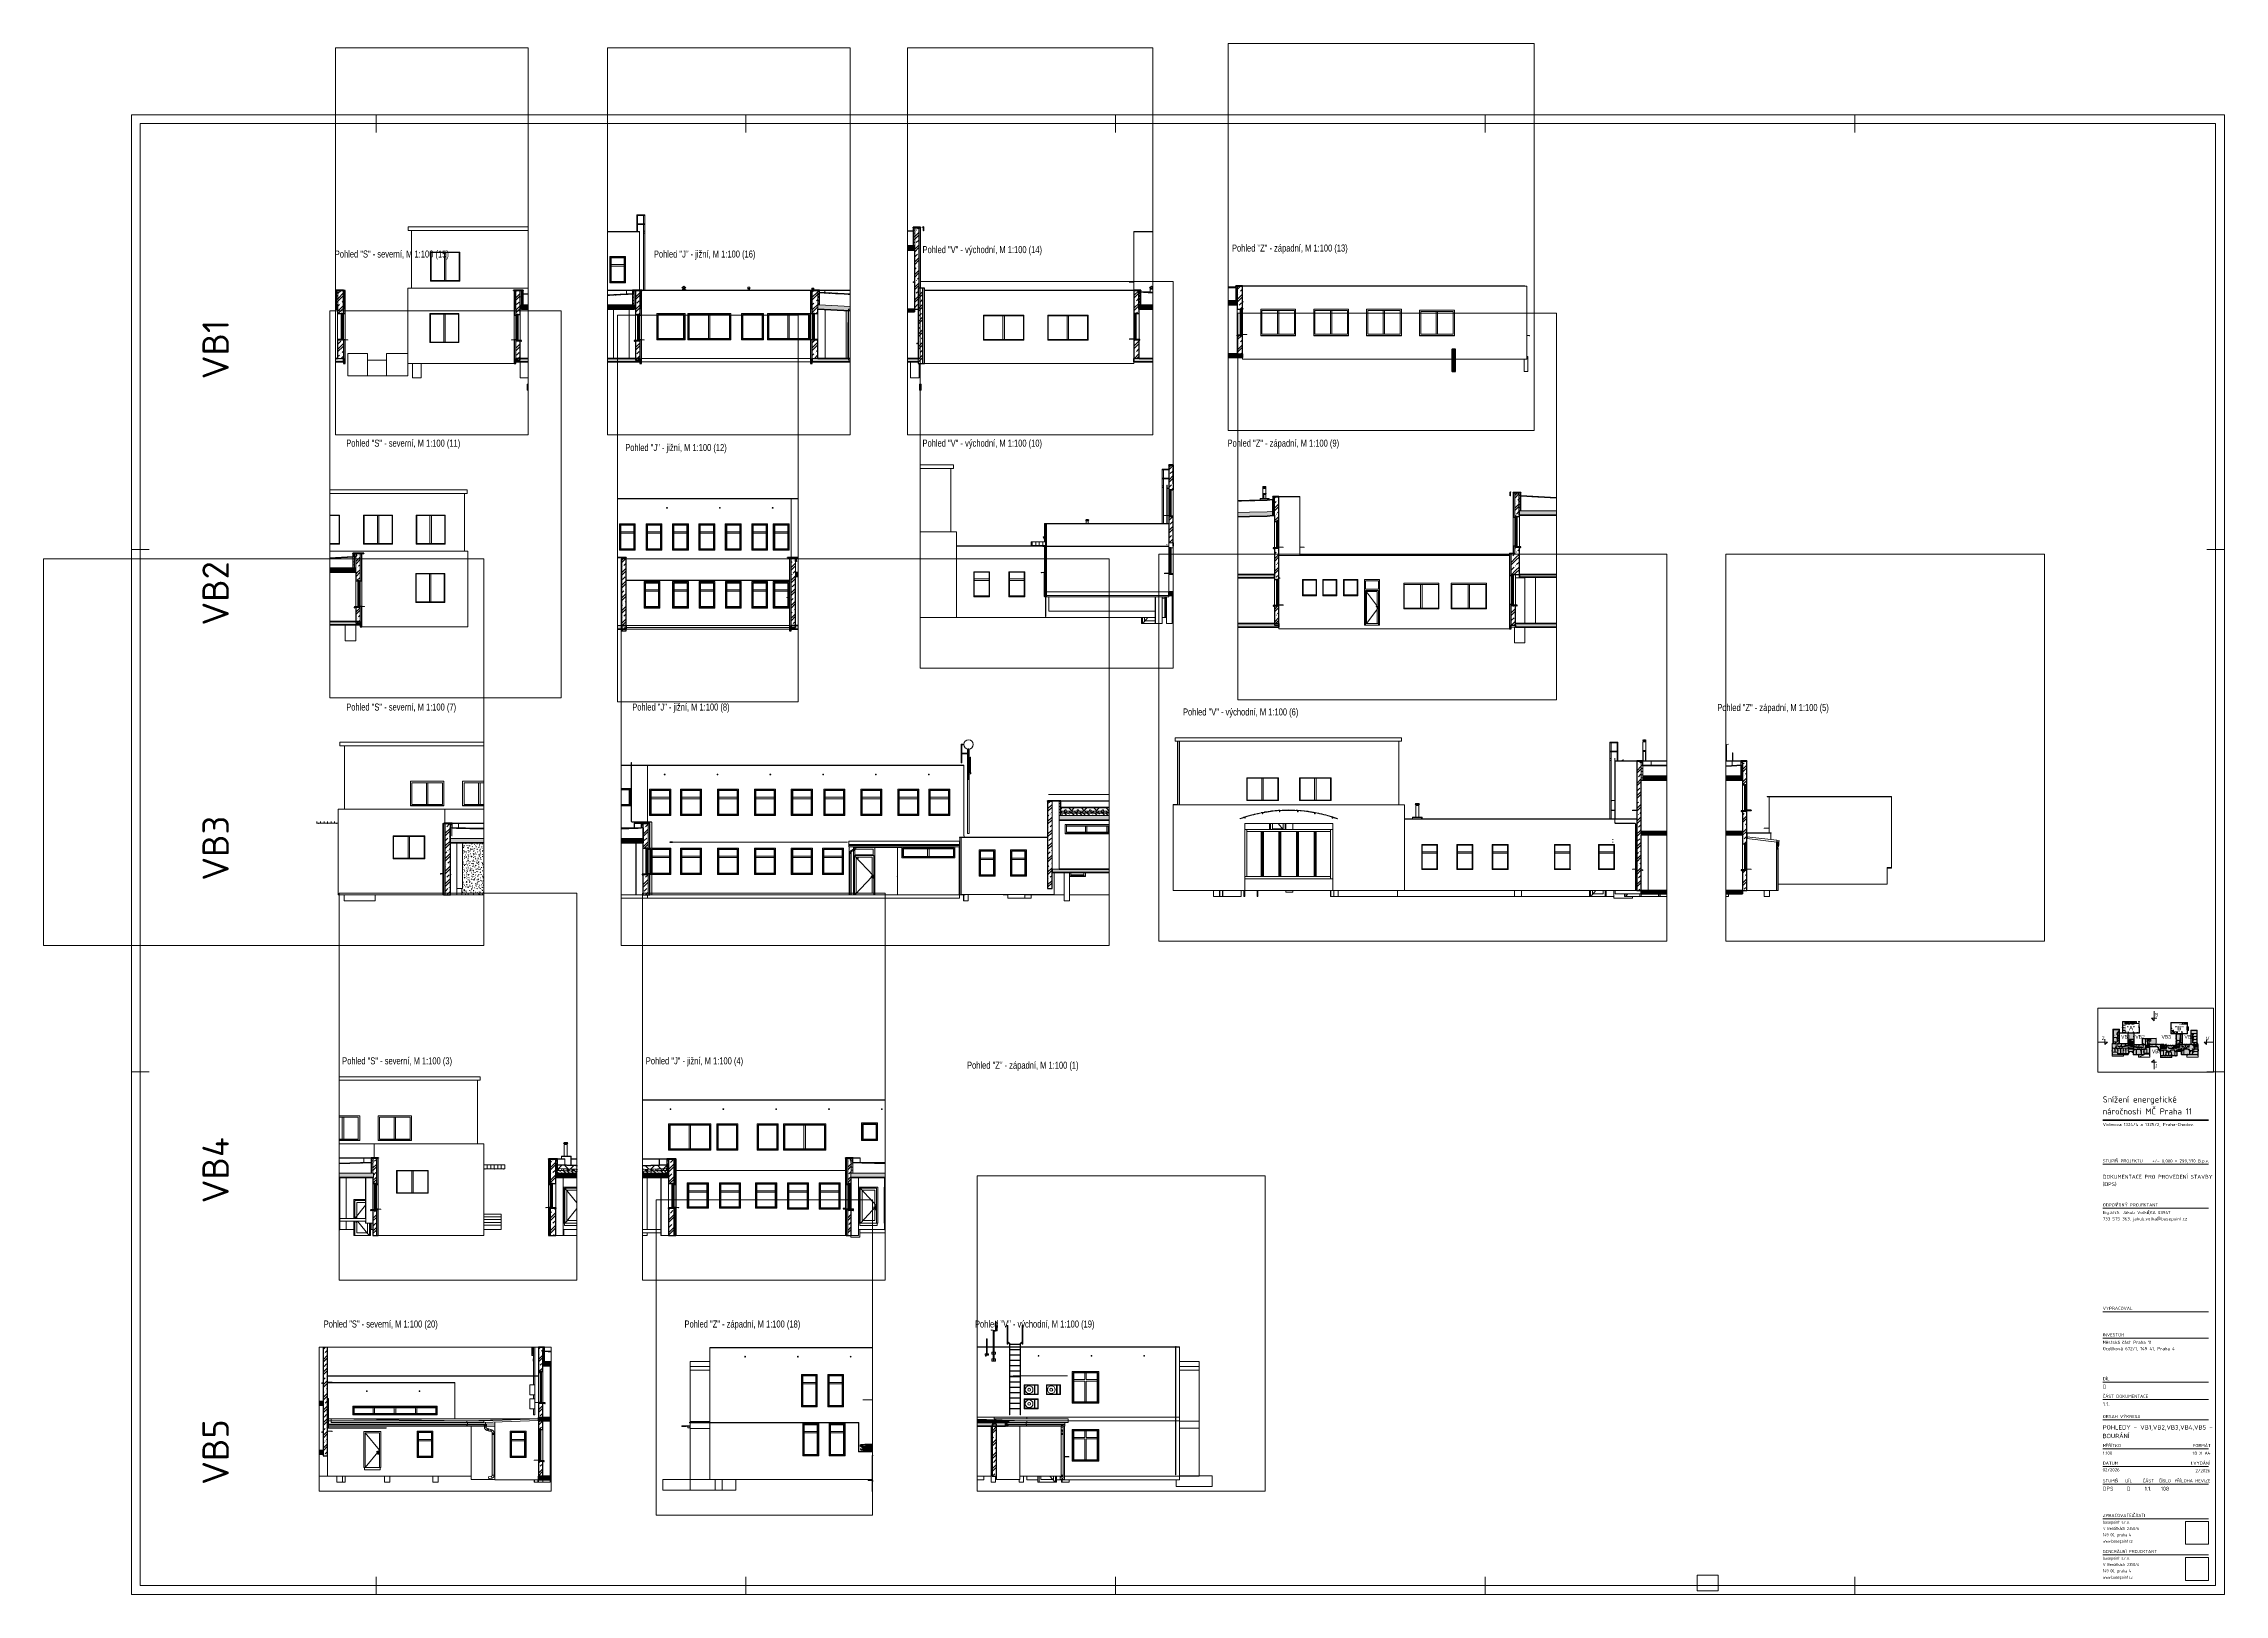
# Paper-space layout 'Layout1' of a CAD drawing. Header units: millimetres. Extents: x -939 to 299, y -2 to 880.
# The model-space entities are those that its viewports show. They can reach past a viewport. Long polylines and large blocks are cut down to what shows.
import ezdxf

# ---------------------------------------------------------------- set-up
doc = ezdxf.new("R2010")
doc.units = ezdxf.units.MM
for name, pattern in [('Čerchovaná se dvěma tečkami', [2.59, 1, -0.53, 0, -0.53, 0, -0.53]), ('Čárka', [6.35, 3.175, -3.175]), ('Čárkovaná', [6.35, 3.175, -3.175])]:
    doc.linetypes.add(name, pattern=pattern)
for name, color, linetype, lineweight in [('A-ANNO-NOTE', 131, 'Continuous', 9), ('A-AREA', 32, 'Continuous', 9), ('A-DETL-GENF', 92, 'Continuous', 9), ('A-DETL-THIN', 151, 'Continuous', 9), ('A-DOOR', 31, 'Continuous', 9), ('A-DOOR-FRAM', 31, 'Continuous', 9), ('A-FLOR', 192, 'Continuous', 9), ('A-FLOR-HRAL', 11, 'Continuous', 9), ('A-FLOR-MCUT', 51, 'Continuous', 9), ('A-FLOR-PATT', 8, 'Continuous', 35), ('A-GENM', 13, 'Continuous', 9), ('A-GLAZ', 151, 'Continuous', 9), ('A-GLAZ-CURT', 52, 'Continuous', 9), ('A-GLAZ-CWMG', 51, 'Continuous', 9), ('A-GLAZ-SILL', 1, 'Continuous', 9), ('A-ROOF', 132, 'Continuous', 9), ('A-ROOF-MCUT', 132, 'Continuous', 35), ('A-ROOF-OTLN', 132, 'Continuous', 9), ('A-ROOF-PATT', 132, 'Continuous', 35), ('A-WALL', 113, 'Continuous', 9), ('A-WALL-PATT', 111, 'Continuous', 25), ('E-LITE-EQPM', 33, 'Continuous', 9), ('E-POWR-CNDT', 130, 'Continuous', 9), ('E-POWR-CNTR', 130, 'Continuous', 9), ('E-POWR-DROP', 130, 'Continuous', 9), ('E-POWR-RISE', 130, 'Continuous', 9), ('G-ANNO-TEXT', 231, 'Continuous', 9), ('G-ANNO-TTLB', 6, 'Continuous', 9), ('G-ANNO-TTLB-WIDE', 214, 'Continuous', 50), ('I-FURN', 30, 'Continuous', 9), ('I-WALL', 2, 'Continuous', 9), ('M-EQPM', 50, 'Continuous', 9), ('M-HVAC-CDFF', 50, 'Continuous', 9), ('P-PIPE', 3, 'Continuous', 9), ('P-PIPE-CNTR', 3, 'Continuous', 9), ('Q-SPCQ', 91, 'Continuous', 9), ('S-COLS', 52, 'Continuous', 9), ('S-STRS', 31, 'Continuous', 9), ('S-STRS-ANNO', 31, 'Continuous', 9), ('S-STRS-MBND', 31, 'Continuous', 9)]:
    doc.layers.add(name, color=color, linetype=linetype, lineweight=lineweight)
doc.layers.add('G-ANNO-NPLT', color=191, linetype='Continuous', plot=False)
doc.styles.add('Arial', font='arial.ttf', dxfattribs={"height": 5000})
doc.styles.add('Arial_1', font='arial.ttf', dxfattribs={"height": 4000})
doc.styles.add('Arial_2', font='arial.ttf', dxfattribs={"width": 0.7, "height": 4})
doc.styles.add('ISOCPEUR', font='isocpeur.ttf', dxfattribs={"height": 1.8})
doc.styles.add('ISOCPEUR_1', font='isocpeur.ttf', dxfattribs={"width": 0.75, "height": 1.8})
doc.styles.add('ISOCPEUR_2', font='isocpeur.ttf', dxfattribs={"height": 2.2})
doc.styles.add('ISOCPEUR_3', font='isocpeur.ttf', dxfattribs={"height": 2.5})
doc.styles.add('ISOCPEUR_B', font='', dxfattribs={"height": 3.5})
doc.styles.add('ISOCPEUR_B_1', font='', dxfattribs={"width": 0.75, "height": 1.8})
doc.styles.add('ISOCPEUR_B_2', font='', dxfattribs={"height": 15})
doc.styles.get('ISOCPEUR_B').set_extended_font_data('ISOCPEUR', bold=True)
doc.styles.get('ISOCPEUR_B_1').set_extended_font_data('ISOCPEUR', bold=True)
doc.styles.get('ISOCPEUR_B_2').set_extended_font_data('ISOCPEUR', bold=True)
picture_1 = doc.add_image_def('image1.png', size_in_pixel=(511, 511))
pattern_1 = [(45, (5575, -4e-10), (-359.21, 359.21), []), (45, (5718.66, -4e-10), (-359.21, 359.21), []), (45, (6006.03, -4e-10), (-215.526, 502.894), [203.2, -101.6, 3.353, -98.247])]
pattern_2 = [(0, (71600, 0), (150, 86.6), [100, -200]), (60, (71700, 0), (0.0022, 173.2038), [100, -200]), (300, (71700, 0), (149.9978, -86.6038), [100, -200])]
pattern_3 = [(272.07, (26756.6, 4464.7), (1269.17, 45.9), []), (272.07, (26766.7, 4465), (1269.17, 45.9), []), (272.07, (26776.9, 4465.4), (1269.17, 45.9), []), (272.07, (26787, 4465.8), (1269.17, 45.9), []), (272.07, (26797.2, 4466.2), (1269.17, 45.9), []), (272.07, (26807.3, 4466.5), (1269.17, 45.9), []), (272.07, (26817.5, 4466.9), (1269.17, 45.9), []), (272.07, (26827.6, 4467.3), (1269.17, 45.9), []), (272.07, (26837.8, 4467.6), (1269.17, 45.9), []), (272.07, (26848, 4468), (1269.17, 45.9), []), (272.07, (26858.1, 4468.4), (1269.17, 45.9), []), (272.07, (26868.2, 4468.7), (1269.17, 45.9), []), (272.07, (26878.4, 4469.1), (1269.17, 45.9), []), (272.07, (26888.6, 4469.5), (1269.17, 45.9), []), (272.07, (26898.7, 4469.8), (1269.17, 45.9), []), (272.07, (26908.9, 4470.2), (1269.17, 45.9), []), (272.07, (26919, 4470.6), (1269.17, 45.9), []), (272.07, (26929.2, 4470.9), (1269.17, 45.9), []), (272.07, (26939.3, 4471.3), (1269.17, 45.9), []), (272.07, (26949.5, 4471.7), (1269.17, 45.9), []), (272.07, (26959.6, 4472), (1269.17, 45.9), []), (272.07, (26969.8, 4472.4), (1269.17, 45.9), []), (272.07, (26979.9, 4472.8), (1269.17, 45.9), []), (272.07, (26990.1, 4473.1), (1269.17, 45.9), []), (272.07, (27000.2, 4473.5), (1269.17, 45.9), []), (272.07, (27010.4, 4473.9), (1269.17, 45.9), []), (272.07, (27020.5, 4474.2), (1269.17, 45.9), []), (272.07, (27030.7, 4474.6), (1269.17, 45.9), []), (272.07, (27040.9, 4475), (1269.17, 45.9), []), (272.07, (27051, 4475.3), (1269.17, 45.9), []), (272.07, (27391.1, 4487.6), (1269.17, 45.9), []), (272.07, (27401.3, 4488), (1269.17, 45.9), []), (272.07, (27411.4, 4488.4), (1269.17, 45.9), []), (272.07, (27421.6, 4488.7), (1269.17, 45.9), []), (272.07, (27431.8, 4489.1), (1269.17, 45.9), []), (272.07, (27441.9, 4489.5), (1269.17, 45.9), []), (272.07, (27452, 4489.8), (1269.17, 45.9), []), (272.07, (27462.2, 4490.2), (1269.17, 45.9), []), (272.07, (27472.4, 4490.6), (1269.17, 45.9), []), (272.07, (27482.5, 4491), (1269.17, 45.9), []), (272.07, (27492.7, 4491.3), (1269.17, 45.9), []), (272.07, (27502.8, 4491.7), (1269.17, 45.9), []), (272.07, (27513, 4492), (1269.17, 45.9), []), (272.07, (27523.1, 4492.4), (1269.17, 45.9), []), (272.07, (27533.3, 4492.8), (1269.17, 45.9), []), (272.07, (27543.4, 4493.1), (1269.17, 45.9), []), (272.07, (27553.6, 4493.5), (1269.17, 45.9), []), (272.07, (27563.7, 4493.9), (1269.17, 45.9), []), (272.07, (27573.9, 4494.2), (1269.17, 45.9), []), (272.07, (27584, 4494.6), (1269.17, 45.9), []), (272.07, (27594.2, 4495), (1269.17, 45.9), []), (272.07, (27604.4, 4495.3), (1269.17, 45.9), []), (272.07, (27614.5, 4495.7), (1269.17, 45.9), []), (272.07, (27624.7, 4496.1), (1269.17, 45.9), []), (272.07, (27634.8, 4496.4), (1269.17, 45.9), []), (272.07, (27645, 4496.8), (1269.17, 45.9), []), (272.07, (27655.1, 4497.2), (1269.17, 45.9), []), (272.07, (27665.3, 4497.5), (1269.17, 45.9), []), (272.07, (27675.4, 4497.9), (1269.17, 45.9), []), (272.07, (27685.6, 4498.3), (1269.17, 45.9), [])]
pattern_4 = [(0, (5574.98, 0), (150, 86.6), [100, -200]), (60, (5674.98, 0), (0.0022, 173.2038), [100, -200]), (300, (5674.98, 0), (149.9978, -86.6038), [100, -200])]
pattern_5 = [(45, (46693.3, 5e-10), (-359.21, 359.21), []), (45, (46837, 5e-10), (-359.21, 359.21), []), (45, (47124.37, 5e-10), (-215.526, 502.894), [203.2, -101.6, 3.353, -98.247])]
pattern_6 = [(272.21, (24016.3, 4448.1), (1269.06, 49), []), (272.21, (24026.5, 4448.5), (1269.06, 49), []), (272.21, (24036.6, 4448.9), (1269.06, 49), []), (272.21, (24046.8, 4449.3), (1269.06, 49), []), (272.21, (24056.9, 4449.7), (1269.06, 49), []), (272.21, (24067, 4450.1), (1269.06, 49), []), (272.21, (24077.2, 4450.5), (1269.06, 49), []), (272.21, (24087.4, 4450.9), (1269.06, 49), []), (272.21, (24097.5, 4451.3), (1269.06, 49), []), (272.21, (24107.7, 4451.7), (1269.06, 49), []), (272.21, (24117.8, 4452), (1269.06, 49), []), (272.21, (24128, 4452.5), (1269.06, 49), []), (272.21, (24138.1, 4452.8), (1269.06, 49), []), (272.21, (24148.3, 4453.2), (1269.06, 49), []), (272.21, (24158.4, 4453.6), (1269.06, 49), []), (272.21, (24168.6, 4454), (1269.06, 49), []), (272.21, (24178.7, 4454.4), (1269.06, 49), []), (272.21, (24188.9, 4454.8), (1269.06, 49), []), (272.21, (24199, 4455.2), (1269.06, 49), []), (272.21, (24209.2, 4455.6), (1269.06, 49), []), (272.21, (24219.3, 4456), (1269.06, 49), []), (272.21, (24229.5, 4456.4), (1269.06, 49), []), (272.21, (24239.7, 4456.8), (1269.06, 49), []), (272.21, (24249.8, 4457.2), (1269.06, 49), []), (272.21, (24260, 4457.5), (1269.06, 49), []), (272.21, (24270.1, 4458), (1269.06, 49), []), (272.21, (24280.3, 4458.3), (1269.06, 49), []), (272.21, (24290.4, 4458.7), (1269.06, 49), []), (272.21, (24300.6, 4459.1), (1269.06, 49), []), (272.21, (24310.7, 4459.5), (1269.06, 49), []), (272.21, (24650.8, 4472.6), (1269.06, 49), []), (272.21, (24661, 4473), (1269.06, 49), []), (272.21, (24671.1, 4473.4), (1269.06, 49), []), (272.21, (24681.3, 4473.8), (1269.06, 49), []), (272.21, (24691.4, 4474.2), (1269.06, 49), []), (272.21, (24701.6, 4474.6), (1269.06, 49), []), (272.21, (24711.7, 4475), (1269.06, 49), []), (272.21, (24721.9, 4475.4), (1269.1, 49), []), (272.21, (24732, 4475.8), (1269.1, 49), []), (272.21, (24742.2, 4476.2), (1269.1, 49), []), (272.21, (24752.4, 4476.6), (1269.1, 49), []), (272.21, (24762.5, 4477), (1269.1, 49), []), (272.21, (24772.7, 4477.3), (1269.1, 49), []), (272.21, (24782.8, 4477.7), (1269.1, 49), []), (272.21, (24793, 4478.1), (1269.1, 49), []), (272.21, (24803.1, 4478.5), (1269.1, 49), []), (272.21, (24813.3, 4478.9), (1269.1, 49), []), (272.21, (24823.4, 4479.3), (1269.1, 49), []), (272.21, (24833.6, 4479.7), (1269.1, 49), []), (272.21, (24843.7, 4480.1), (1269.1, 49), []), (272.21, (24853.9, 4480.5), (1269.1, 49), []), (272.21, (24864, 4480.9), (1269.1, 49), []), (272.21, (24874.2, 4481.3), (1269.1, 49), []), (272.21, (24884.3, 4481.6), (1269.1, 49), []), (272.21, (24894.5, 4482), (1269.1, 49), []), (272.21, (24904.6, 4482.4), (1269.1, 49), []), (272.21, (24914.8, 4482.8), (1269.1, 49), []), (272.21, (24925, 4483.2), (1269.1, 49), []), (272.21, (24935.1, 4483.6), (1269.1, 49), []), (272.21, (24945.2, 4484), (1269.1, 49), [])]
pattern_7 = [(0, (46693.32, 0), (150, 86.6), [100, -200]), (60, (46793.32, 0), (0.0022, 173.2038), [100, -200]), (300, (46793.32, 0), (149.9978, -86.6038), [100, -200])]
pattern_8 = [(45, (125833.3, -4e-10), (-359.2102, 359.2102), []), (45, (125977, -5e-10), (-359.2102, 359.2102), []), (45, (126264.35, -5e-10), (-215.526, 502.8943), [203.2, -101.6, 3.353, -98.247])]
pattern_9 = [(0, (65492.87, 0), (150, 86.6), [100, -200]), (60, (65592.87, 0), (0.0022, 173.20381), [100, -200]), (300, (65592.87, 0), (149.9978, -86.60381), [100, -200])]
pattern_10 = [(45, (140051.8, -4e-10), (-359.21, 359.21), []), (45, (140195.47, -4e-10), (-359.21, 359.21), []), (45, (140482.84, -4e-10), (-215.526, 502.8943), [203.2, -101.6, 3.353, -98.247])]
pattern_11 = [(270.682, (155794.4, 5785.9), (1269.91, 15.12), []), (270.682, (155804.6, 5786), (1269.91, 15.12), []), (270.682, (155814.7, 5786.2), (1269.91, 15.12), []), (270.682, (155824.9, 5786.3), (1269.91, 15.12), []), (270.682, (155835, 5786.4), (1269.91, 15.12), []), (270.682, (155845.2, 5786.5), (1269.91, 15.12), []), (270.682, (155855.4, 5786.7), (1269.91, 15.12), []), (270.682, (155865.5, 5786.8), (1269.91, 15.12), []), (270.682, (155875.7, 5786.9), (1269.91, 15.12), []), (270.682, (155885.8, 5787), (1269.91, 15.12), []), (270.682, (155896, 5787.1), (1269.91, 15.12), []), (270.682, (155906.2, 5787.3), (1269.91, 15.12), []), (270.682, (155916.3, 5787.4), (1269.91, 15.12), []), (270.682, (155926.5, 5787.5), (1269.91, 15.12), []), (270.682, (155936.6, 5787.6), (1269.91, 15.12), []), (270.682, (155946.8, 5787.7), (1269.91, 15.12), []), (270.682, (155957, 5787.9), (1269.91, 15.12), []), (270.682, (155967.1, 5788), (1269.91, 15.12), []), (270.682, (155977.3, 5788.1), (1269.91, 15.12), []), (270.682, (155987.4, 5788.2), (1269.91, 15.12), []), (270.682, (155997.6, 5788.3), (1269.91, 15.12), []), (270.682, (156007.8, 5788.5), (1269.91, 15.12), []), (270.682, (156017.9, 5788.6), (1269.91, 15.12), []), (270.682, (156028.1, 5788.7), (1269.91, 15.12), []), (270.682, (156038.2, 5788.8), (1269.91, 15.12), []), (270.682, (156048.4, 5789), (1269.91, 15.12), []), (270.682, (156058.5, 5789.1), (1269.91, 15.12), []), (270.682, (156068.7, 5789.2), (1269.91, 15.12), []), (270.682, (156078.9, 5789.3), (1269.91, 15.12), []), (270.682, (156089, 5789.4), (1269.91, 15.12), []), (270.682, (156429.4, 5793.5), (1269.91, 15.12), []), (270.682, (156439.5, 5793.6), (1269.91, 15.12), []), (270.682, (156449.7, 5793.7), (1269.91, 15.12), []), (270.682, (156459.8, 5793.9), (1269.91, 15.12), []), (270.682, (156470, 5794), (1269.91, 15.12), []), (270.682, (156480.2, 5794.1), (1269.91, 15.12), []), (270.682, (156490.3, 5794.2), (1269.91, 15.12), []), (270.682, (156500.5, 5794.3), (1269.91, 15.12), []), (270.682, (156510.6, 5794.5), (1269.91, 15.12), []), (270.682, (156520.8, 5794.6), (1269.91, 15.12), []), (270.682, (156531, 5794.7), (1269.91, 15.12), []), (270.682, (156541.1, 5794.8), (1269.91, 15.12), []), (270.682, (156551.3, 5795), (1269.91, 15.12), []), (270.682, (156561.4, 5795.1), (1269.91, 15.12), []), (270.682, (156571.6, 5795.2), (1269.91, 15.12), []), (270.682, (156581.7, 5795.3), (1269.91, 15.12), []), (270.682, (156591.9, 5795.4), (1269.91, 15.12), []), (270.682, (156602.1, 5795.5), (1269.91, 15.12), []), (270.682, (156612.2, 5795.7), (1269.91, 15.12), []), (270.682, (156622.4, 5795.8), (1269.91, 15.12), []), (270.682, (156632.5, 5795.9), (1269.91, 15.12), []), (270.682, (156642.7, 5796), (1269.91, 15.12), []), (270.682, (156652.9, 5796.2), (1269.91, 15.12), []), (270.682, (156663, 5796.3), (1269.91, 15.12), []), (270.682, (156673.2, 5796.4), (1269.91, 15.12), []), (270.682, (156683.3, 5796.5), (1269.91, 15.12), []), (270.682, (156693.5, 5796.6), (1269.91, 15.12), []), (270.682, (156703.7, 5796.8), (1269.91, 15.12), []), (270.682, (156713.8, 5796.9), (1269.91, 15.12), []), (270.682, (156724, 5797), (1269.91, 15.12), [])]
pattern_12 = [(0, (276490.64, 0), (150, 86.6), [100, -200]), (60, (276590.64, 0), (0.0022, 173.20381), [100, -200]), (300, (276590.64, 0), (149.9978, -86.60381), [100, -200])]
pattern_13 = [(45, (235491.7, -4e-10), (-359.2102, 359.2102), []), (45, (235635.4, -5e-10), (-359.2102, 359.2102), []), (45, (235922.75, -5e-10), (-215.526, 502.8943), [203.2, -101.6, 3.353, -98.247])]
pattern_14 = [(0, (235491.7, 0), (150, 86.6), [100, -200]), (60, (235591.7, 0), (0.0022, 173.20381), [100, -200]), (300, (235591.7, 0), (149.9978, -86.60381), [100, -200])]
pattern_15 = [(0, (69716.61, 0), (150, 86.6), [100, -200]), (60, (69816.61, 0), (0.0022, 173.20381), [100, -200]), (300, (69816.61, 0), (149.9978, -86.60381), [100, -200])]
pattern_16 = [(45, (164045, -2e-13), (-359.21, 359.21), []), (45, (164188.7, -4e-13), (-359.21, 359.21), []), (45, (164476.07, -7e-13), (-215.526, 502.894), [203.2, -101.6, 3.353, -98.247])]
pattern_17 = [(45, (349082, -8e-10), (-359.2102, 359.2102), []), (45, (349225.67, -8e-10), (-359.2102, 359.2102), []), (45, (349513.04, -8e-10), (-215.5261, 502.8943), [203.2, -101.6, 3.353, -98.247])]
pattern_18 = [(45, (230533.94, -2e-12), (-359.21, 359.21), []), (45, (230677.6, -2e-12), (-359.21, 359.21), []), (45, (230965, -2e-12), (-215.526, 502.894), [203.2, -101.6, 3.353, -98.247])]
pattern_19 = [(45, (227414.9, -2e-13), (-359.21, 359.21), []), (45, (227558.6, -3e-13), (-359.21, 359.21), []), (45, (227845.95, -6e-13), (-215.526, 502.894), [203.2, -101.6, 3.353, -98.247])]
pattern_20 = [(0, (227414.895, 0), (150, 86.6), [100, -200]), (60, (227514.895, 0), (0.0022, 173.2038), [100, -200]), (300, (227514.895, 0), (149.9978, -86.6038), [100, -200])]
pattern_21 = [(45, (239219.5, 0), (-359.21, 359.21), []), (45, (239363.2, -2e-13), (-359.21, 359.21), []), (45, (239650.56, -5e-13), (-215.526, 502.894), [203.2, -101.6, 3.353, -98.247])]
pattern_22 = [(0, (0, 0), (150, 86.6), [100, -200]), (60, (100, 0), (0.0022, 173.20381), [100, -200]), (300, (100, 0), (149.9978, -86.60381), [100, -200])]
pattern_23 = [(0, (239219.506, 0), (150, 86.6), [100, -200]), (60, (239319.506, 0), (0.0022, 173.2038), [100, -200]), (300, (239319.506, 0), (149.9978, -86.6038), [100, -200])]
pattern_24 = [(45, (279476.9, -1e-12), (-359.21, 359.21), []), (45, (279620.6, -1e-12), (-359.21, 359.21), []), (45, (279907.97, -2e-12), (-215.526, 502.894), [203.2, -101.6, 3.353, -98.247])]
pattern_25 = [(45, (279476.9, -7e-13), (-359.21, 359.21), []), (45, (279620.6, -9e-13), (-359.21, 359.21), []), (45, (279907.97, -7e-13), (-215.526, 502.894), [203.2, -101.6, 3.353, -98.247])]
pattern_26 = [(0, (279476.92, 0), (150, 86.6), [100, -200]), (60, (279576.92, 0), (0.0022, 173.2038), [100, -200]), (300, (279576.92, 0), (149.9978, -86.6038), [100, -200])]
pattern_27 = [(45, (302295, 0), (-7184.2, 7184.2), []), (45, (305168, -3e-12), (-7184.2, 7184.2), []), (45, (310916, -7e-12), (-4310.5, 10057.9), [4064, -2032, 67.06, -1964.94])]
pattern_28 = [(45, (302295, 0), (-7184.2, 7184.2), []), (45, (305168, -3e-12), (-7184.2, 7184.2), []), (45, (310916, -8e-12), (-4310.5, 10057.9), [4064, -2032, 67.06, -1964.94])]
pattern_29 = [(45.182, (302295, 0), (-7207, 7161.3), []), (45.182, (305168, 9), (-7207, 7161.3), []), (45.182, (310916, 27), (-4342.5, 10044.1), [4064, -2032, 67.06, -1964.94])]
pattern_30 = [(45.265, (302295, 0), (-7217.4, 7150.9), []), (45.265, (305168, 13), (-7217.4, 7150.9), []), (45.265, (310916, 40), (-4357, 10037.8), [4064, -2032, 67.06, -1964.94])]
pattern_31 = [(45.5, (302295, 0), (-7246.6, 7121.2), []), (45.5, (305168, 25), (-7246.6, 7121.2), []), (45.5, (310915, 75), (-4398.1, 10019.9), [4064, -2032, 67.06, -1964.94])]
pattern_32 = [(44.848, (302295, 0), (-7165.1, 7203.3), []), (44.848, (305168, -8), (-7165.1, 7203.3), []), (44.848, (310916, -23), (-4283.8, 10069.3), [4064, -2032, 67.06, -1964.94])]
pattern_33 = [(45.27, (302295, 0), (-7218, 7150.2), []), (45.27, (305168, 14), (-7218, 7150.2), []), (45.27, (310916, 41), (-4358, 10037.4), [4064, -2032, 67.1, -1964.9])]
pattern_34 = [(45, (302295, 0), (-7184.2, 7184.2), []), (45, (305168, -2e-12), (-7184.2, 7184.2), []), (45, (310916, -6e-12), (-4310.5, 10057.9), [4064, -2032, 67.06, -1964.94])]
pattern_35 = [(89, (302295, 0), (-10158.5, 177.3), []), (89, (304362, 1996), (-10158.5, 177.3), []), (89, (308496, 5989), (-10087.5, 4240.7), [4064, -2032, 67.06, -1964.94])]
pattern_36 = [(45, (302295, 0), (-7184.2, 7184.2), []), (45, (305168, 0), (-7184.2, 7184.2), []), (45, (310916, 0), (-4310.5, 10057.9), [4064, -2032, 67.06, -1964.94])]
pattern_37 = [(45, (408006.94, 0), (-359.2102, 359.2102), []), (45, (408150.63, -2e-13), (-359.2102, 359.2102), []), (45, (408438, -5e-13), (-215.526, 502.8943), [203.2, -101.6, 3.353, -98.247])]

# ---------------------------------------------------------------- blocks, each defined once
blk = doc.blocks.new('00_BP_ROZP_KOD_velka_rvt22 - PL_ROZPISKA_21-2224896-POHLEDY - VB1_VB2_VB3_VB4_VB5 - BOURÁNÍ')
at = {"layer": 'A-ANNO-NOTE'}
for p, q in [((-889.5, 839), (-889.5, 829)), ((-889.5, 839), (-879.5, 839)), ((-750.5, 839), (-750.5, 829)), ((-540.5, 839), (-540.5, 829)), ((-330.5, 839), (-330.5, 829)), ((-120.5, 839), (-120.5, 829)), ((89.5, 839), (89.5, 829)), ((299.5, 839), (289.5, 839)), ((299.5, 839), (299.5, 829)), ((-889.5, 592), (-879.5, 592)), ((299.5, 592), (289.5, 592)), ((-889.5, 295), (-879.5, 295)), ((299.5, 295), (289.5, 295)), ((-889.5, -2), (-889.5, 8)), ((-750.5, -2), (-750.5, 8)), ((-540.5, -2), (-540.5, 8)), ((-330.5, -2), (-330.5, 8)), ((-120.5, -2), (-120.5, 8)), ((89.5, -2), (89.5, 8)), ((299.5, -2), (299.5, 8)), ((-889.5, -2), (-879.5, -2)), ((299.5, -2), (289.5, -2))]:
    blk.add_line(p, q, dxfattribs=at)
at = {"layer": 'G-ANNO-TTLB'}
for p, q in [((299.5, 839), (-889.5, 839)), ((-889.5, 839), (-889.5, -2)), ((-884.5, 834), (-884.5, 3)), ((294.5, 834), (-884.5, 834)), ((294.5, 3), (294.5, 834)), ((299.5, -2), (299.5, 839)), ((290.5, 242.5), (230.5, 242.5)), ((290.5, 217.5), (230.5, 217.5)), ((290.5, 158.7), (230.5, 158.7)), ((290.5, 143.7), (230.5, 143.7)), ((290.5, 118.7), (230.5, 118.7)), ((290.5, 118.7), (230.5, 118.7)), ((290.5, 108.7), (230.5, 108.7)), ((290.5, 97.2), (230.5, 97.2)), ((290.5, 80.7), (230.5, 80.7)), ((290.5, 70.7), (230.5, 70.7)), ((290.5, 60.7), (230.5, 60.7)), ((290.5, 41), (230.5, 41)), ((290.5, 20.5), (230.5, 20.5)), ((-884.5, 3), (294.5, 3)), ((-889.5, -2), (299.5, -2))]:
    blk.add_line(p, q, dxfattribs=at)
at = {"layer": 'G-ANNO-TTLB-WIDE'}
blk.add_line((290.5, 267.5), (230.5, 267.5), dxfattribs=at)
at = {"layer": 'G-ANNO-TTLB', "attachment_point": 1}
for s, insert, char_height, width, style in [('Snížení energetické ', (230.4, 281.1), 3.5, 56.118, 'ISOCPEUR_B'), ('ná', (230.4, 274.3), 3.5, 6.093, 'ISOCPEUR_B'), ('ročnosti MČ Praha 11', (235.4, 274.3), 3.5, 56.198, 'ISOCPEUR_B'), ('Vidimova 1324/4 a 1325/2, Praha-Chodov.', (230.4, 266), 1.8, 56.118, 'ISOCPEUR'), ('STUPE', (230.4, 245.3), 1.8, 8.578, 'ISOCPEUR'), ('Ň PROJEKTU', (237.5, 245.3), 1.8, 16.595, 'ISOCPEUR'), ('+/- 0,000 = 299,330 B.p.v.', (258.5, 245.3), 1.8, 35.114, 'ISOCPEUR'), ('733 575 363, jakub.volka@basepoint.cz', (230.4, 212.4), 1.8, 51.549, 'ISOCPEUR'), ('ODPOV', (230.4, 220.3), 1.8, 9.059, 'ISOCPEUR'), ('Ing.arch. Jakub Volka, ', (230.4, 216), 1.8, 30.544, 'ISOCPEUR'), ('ĚDNÝ PROJEKTANT', (237.9, 220.3), 1.8, 25.654, 'ISOCPEUR'), ('ČKA 03947', (255.6, 216), 1.8, 14.511, 'ISOCPEUR'), ('VYPRACOVAL', (230.4, 161.5), 1.8, 18.359, 'ISOCPEUR'), ('INVESTOR', (230.4, 146.5), 1.8, 12.987, 'ISOCPEUR'), ('\\fISOCPEUR|b0|i0|c238|p34|;M', (230.4, 142.2), 1.8, 2.004, 'ISOCPEUR'), ('Ocelíková 672/1, 149 41, Praha 4', (230.4, 138.6), 1.8, 45.135, 'ISOCPEUR'), ('ěstská část Praha 11', (232.1, 142.2), 1.8, 28.781, 'ISOCPEUR'), ('DÍL', (230.4, 121.5), 1.8, 4.409, 'ISOCPEUR'), ('ČÁST DOKUMENTACE', (230.4, 111.5), 1.8, 27.578, 'ISOCPEUR'), ('OBSAH VÝKRESU', (230.4, 100), 1.8, 23.008, 'ISOCPEUR'), ('\\fISOCPEUR|b0|i0|c238|p34|;M', (230.4, 83.5), 1.8, 2.004, 'ISOCPEUR'), ('ĚŘÍTKO', (232.1, 83.5), 1.8, 9.7, 'ISOCPEUR'), ('18 X A4', (281.4, 79.2), 1.8, 11.143, 'ISOCPEUR'), ('FORMÁT', (281.6, 83.5), 1.8, 10.823, 'ISOCPEUR'), ('02/2026', (230.3, 69.7), 1.8, 10.662, 'ISOCPEUR'), ('STUPE', (230.4, 63.5), 1.8, 8.578, 'ISOCPEUR'), ('DATUM', (230.4, 73.5), 1.8, 9.3, 'ISOCPEUR'), ('\\fISOCPEUR|b0|i0|c238|p34|;Ň', (237.5, 63.5), 1.8, 1.764, 'ISOCPEUR'), ('DÍL', (243.2, 63.5), 1.8, 4.409, 'ISOCPEUR'), ('ČÁST', (253.1, 63.5), 1.8, 7.055, 'ISOCPEUR'), ('ČÍSLO', (262.3, 63.5), 1.8, 7.696, 'ISOCPEUR'), ('\\fISOCPEUR|b0|i0|c238|p34|;P', (271.2, 63.5), 1.8, 1.764, 'ISOCPEUR'), ('ŘÍLOHA', (272.6, 63.5), 1.8, 9.941, 'ISOCPEUR'), ('1.VYDÁNÍ', (280.3, 73.5), 1.8, 12.426, 'ISOCPEUR'), ('REVIZE', (283, 63.5), 1.8, 9.219, 'ISOCPEUR'), ('ZPRACOVATEL ', (230.4, 43.8), 1.8, 20.764, 'ISOCPEUR'), ('basepoint s.r.o.', (230.5, 40), 1.8, 16.234, 'ISOCPEUR_B_1'), ('ČÁSTI', (247.5, 43.8), 1.8, 7.696, 'ISOCPEUR'), ('149 00, praha 4', (230.5, 32.8), 1.8, 16.174, 'ISOCPEUR_1'), ('V Benátkách 2350/6', (230.5, 36.4), 1.8, 20.623, 'ISOCPEUR_1'), ('www.basepoint.cz', (230.5, 29.2), 1.8, 17.136, 'ISOCPEUR_1'), ('GENERÁLNÍ PROJEKTANT', (230.4, 23.3), 1.8, 33.35, 'ISOCPEUR'), ('basepoint s.r.o.', (230.5, 19.5), 1.8, 16.234, 'ISOCPEUR_B_1'), ('V Benátkách 2350/6', (230.5, 15.9), 1.8, 20.623, 'ISOCPEUR_1'), ('149 00, praha 4', (230.5, 12.3), 1.8, 16.174, 'ISOCPEUR_1'), ('www.basepoint.cz', (230.5, 8.7), 1.8, 17.136, 'ISOCPEUR_1')]:
    blk.add_mtext(s, dxfattribs=dict(at, insert=insert, char_height=char_height, width=width, style=style))
at = {"layer": 'G-ANNO-TTLB'}
image = blk.add_image(picture_1, insert=(277.4, 26.5), size_in_units=(13, 13), dxfattribs=at)
image.dxf.flags = 7
image = blk.add_image(picture_1, insert=(277.4, 6), size_in_units=(13, 13), dxfattribs=at)
image.dxf.flags = 7
blk = doc.blocks.new('DVERE_1k_oblozka - DD03_01_800x1970_koupelna-1549510-VB4-S-Bourání')
at = {"layer": 'A-DOOR'}
for p, q in [((89713.2, 3215), (89026.6, 3215)), ((89026.6, 3215), (89026.6, 1230)), ((89136.6, 3100), (89136.6, 1380)), ((89713.2, 3100), (89136.6, 3100)), ((89136.6, 1380), (89713.2, 1380)), ((89713.2, 1230), (89026.6, 1230))]:
    blk.add_line(p, q, dxfattribs=at)
at = {"layer": 'A-DOOR', "linetype": 'Čárka'}
for p, q in [((89713.2, 2373.1), (89041.6, 3200)), ((89041.6, 1230), (89713.2, 2056.9))]:
    blk.add_line(p, q, dxfattribs=at)
at = {"layer": 'A-DOOR', "lineweight": 50}
blk.add_line((89681.6, 2120), (89713.2, 2120), dxfattribs=at)
at = {"layer": 'A-DOOR-FRAM'}
for p, q in [((88966.6, 3275), (88966.6, 1230)), ((89713.2, 3275), (88966.6, 3275)), ((88966.6, 1230), (89026.6, 1230))]:
    blk.add_line(p, q, dxfattribs=at)
blk = doc.blocks.new('Betonový čtvercový sloup - 400 x 400-2030943-VB4-S-Bourání')
at = {"layer": 'S-COLS'}
for p, q in [((77698.4, 3820), (77698.4, 1490)), ((77698.4, 1340), (77698.4, 1230)), ((77710.7, 1230), (77698.4, 1230))]:
    blk.add_line(p, q, dxfattribs=at)
blk = doc.blocks.new('OKNO_1k_nadsvetlik - OKNO_1k_nadsvetlik_1000 x 1500-1969491-VB4-S-Bourání')
at = {"layer": 'A-GLAZ'}
h = blk.add_hatch(dxfattribs=at)
h.set_pattern_fill('FP_13', color=256, style=0, pattern_type=2)
h.set_pattern_definition(pattern_2)
h.paths.add_polyline_path([(78270.1, 1970), (78321.1, 1970), (78321.1, 2020), (78270.1, 2020)])
h.paths.add_polyline_path([(78270.1, 3420), (78321.1, 3420), (78321.1, 3470), (78270.1, 3470)])
for p, q in [((78187.9, 1990), (78187.9, 3470)), ((78319, 2022), (78319, 3420)), ((78188.1, 3390), (78190.1, 3390)), ((78188.1, 2050), (78188.1, 3390)), ((78218.1, 3390), (78218.1, 3010)), ((78268.1, 3390), (78268.1, 3010)), ((78188.1, 3010), (78190.1, 3010)), ((78188.1, 2930), (78188.1, 3010)), ((78190.1, 2930), (78188.1, 2930)), ((78218.1, 2930), (78218.1, 2050)), ((78268.1, 2930), (78268.1, 2050)), ((78190.1, 2050), (78188.1, 2050))]:
    blk.add_line(p, q, dxfattribs=at)
at = {"layer": 'A-GLAZ', "lineweight": 25}
for p, q in [((78270.1, 3470), (78190.1, 3470)), ((78190.1, 3470), (78190.1, 3390)), ((78270.1, 3470), (78270.1, 3420)), ((78321.1, 3470), (78270.1, 3470)), ((78270.1, 3390), (78270.1, 3470)), ((78321.1, 3420), (78321.1, 3470)), ((78270.1, 3420), (78321.1, 3420)), ((78190.1, 3390), (78270.1, 3390)), ((78220.1, 3390), (78220.1, 3010)), ((78240.1, 3390), (78220.1, 3390)), ((78240.1, 3010), (78240.1, 3390)), ((78270.1, 3010), (78190.1, 3010)), ((78190.1, 3010), (78190.1, 2930)), ((78220.1, 3010), (78240.1, 3010)), ((78270.1, 2930), (78270.1, 3010)), ((78190.1, 2930), (78270.1, 2930)), ((78220.1, 2930), (78220.1, 2050)), ((78240.1, 2930), (78220.1, 2930)), ((78240.1, 2050), (78240.1, 2930)), ((78270.1, 2050), (78190.1, 2050)), ((78190.1, 2050), (78190.1, 1970)), ((78220.1, 2050), (78240.1, 2050)), ((78270.1, 1970), (78270.1, 2050)), ((78270.1, 2020), (78270.1, 1970)), ((78321.1, 2020), (78270.1, 2020)), ((78321.1, 1970), (78321.1, 2020)), ((78190.1, 1970), (78270.1, 1970)), ((78270.1, 1970), (78321.1, 1970))]:
    blk.add_line(p, q, dxfattribs=at)
blk = doc.blocks.new('parapet s nosem_vnitní - parapet s nosem_vnitní-1280344-VB4-S-Bourání')
at = {"layer": 'A-GENM'}
for p, q in [((78000.1, 1990), (77997.9, 1990)), ((77987.9, 1950), (77987.9, 1980)), ((77987.9, 1950), (77990.1, 1950))]:
    blk.add_line(p, q, dxfattribs=at)
at = {"layer": 'A-GENM', "lineweight": 25}
for p, q in [((78190.1, 1990), (78000.1, 1990)), ((78190.1, 1970), (78190.1, 1990)), ((77990.1, 1980), (77990.1, 1950)), ((78010.1, 1970), (78190.1, 1970)), ((78010.1, 1950), (78010.1, 1970)), ((77990.1, 1950), (78010.1, 1950))]:
    blk.add_line(p, q, dxfattribs=at)
at = {"layer": 'A-GENM', "lineweight": 25, "flags": 128}
blk.add_lwpolyline([(78000.1, 1990), (77997.9, 1989.7), (77995.8, 1989), (77993.9, 1987.8), (77992.3, 1986.2), (77991.1, 1984.3), (77990.4, 1982.2), (77990.1, 1980)], dxfattribs=at)
at = {"layer": 'A-GENM'}
blk.add_ellipse((77997.9, 1980), major_axis=(0, 10), ratio=0.999995, start_param=0, end_param=1.570796, dxfattribs=at)
blk = doc.blocks.new('parapet_ext - parapet_ext-1802110-VB4-S-Bourání')
at = {"layer": 'Q-SPCQ'}
for p, q in [((78570.1, 2022), (78270.1, 2022)), ((78270.1, 2022), (78270.1, 2020)), ((78270.1, 2020), (78568.1, 2020)), ((78566, 2000), (78566, 2020)), ((78568.1, 2020), (78568.1, 2000)), ((78570.1, 2000), (78570.1, 2022)), ((78566, 2000), (78568.1, 2000)), ((78568.1, 2000), (78570.1, 2000))]:
    blk.add_line(p, q, dxfattribs=at)
blk = doc.blocks.new('parapet s nosem_vnitní - parapet s nosem_vnitní-V11-VB4-S-Bourání')
at = {"layer": 'A-GENM'}
for p, q in [((77994.7, 1990), (77991.5, 1990)), ((77991.5, 1990), (77994.7, 1990)), ((78000.1, 1990), (77994.7, 1990)), ((77981.5, 1950), (77981.5, 1980)), ((77984.7, 1980), (77984.7, 1950)), ((77981.5, 1950), (77984.7, 1950)), ((77984.7, 1950), (77987.9, 1950))]:
    blk.add_line(p, q, dxfattribs=at)
for centre in [(77991.5, 1980), (77994.7, 1980)]:
    blk.add_ellipse(centre, major_axis=(0, 10), ratio=0.999995, start_param=0, end_param=1.570796, dxfattribs=at)
blk = doc.blocks.new('parapet_ext - parapet_ext-V12-VB4-S-Bourání')
at = {"layer": 'Q-SPCQ'}
for p, q in [((78559.7, 2000), (78559.7, 2020)), ((78562.5, 2020), (78562.5, 2000)), ((78564.5, 2000), (78564.5, 2020)), ((78559.7, 2000), (78562.5, 2000)), ((78562.5, 2000), (78564.5, 2000))]:
    blk.add_line(p, q, dxfattribs=at)
blk = doc.blocks.new('OKNO_2k_ - OKNO_2k_2000x1400-1963760-VB4-S-Bourání')
at = {"layer": 'A-GLAZ'}
h = blk.add_hatch(dxfattribs=at)
h.set_pattern_fill('FP_13', color=256, style=0, pattern_type=2)
h.set_pattern_definition(pattern_2)
h.paths.add_polyline_path([(88237.9, 2070), (88237.9, 2120), (88186.9, 2120), (88186.9, 2070)])
h.paths.add_polyline_path([(88237.9, 3420), (88237.9, 3470), (88186.9, 3470), (88186.9, 3420), (88233.8, 3420)])
at = {"layer": 'A-GLAZ', "lineweight": 25}
for p, q in [((88237.9, 3470), (88186.9, 3470)), ((88186.9, 3470), (88186.9, 3420)), ((88237.9, 3420), (88237.9, 3470)), ((88237.9, 3470), (88237.9, 3390)), ((88317.9, 3470), (88237.9, 3470)), ((88317.9, 3390), (88317.9, 3470)), ((88186.9, 3420), (88237.9, 3420)), ((88237.9, 3390), (88317.9, 3390)), ((88287.9, 3390), (88267.9, 3390)), ((88267.9, 3390), (88267.9, 2150)), ((88287.9, 2150), (88287.9, 3390)), ((88237.9, 2150), (88237.9, 2070)), ((88317.9, 2150), (88237.9, 2150)), ((88267.9, 2150), (88287.9, 2150)), ((88317.9, 2070), (88317.9, 2150)), ((88237.9, 2120), (88186.9, 2120)), ((88186.9, 2120), (88186.9, 2070)), ((88237.9, 2070), (88237.9, 2120)), ((88186.9, 2070), (88237.9, 2070)), ((88237.9, 2070), (88317.9, 2070))]:
    blk.add_line(p, q, dxfattribs=at)
at = {"layer": 'A-GLAZ'}
for p, q in [((88319.8, 2089.8), (88319.8, 3470)), ((88188.7, 2122), (88188.7, 3420)), ((88239.6, 2150), (88239.6, 3390)), ((88289.6, 2150), (88289.6, 3390)), ((88317.9, 3390), (88319.6, 3390)), ((88319.6, 3390), (88319.6, 2150)), ((88319.6, 2150), (88317.9, 2150))]:
    blk.add_line(p, q, dxfattribs=at)
blk = doc.blocks.new('parapet s nosem_vnitní - parapet s nosem_vnitní-568559-VB4-S-Bourání')
at = {"layer": 'A-GENM', "lineweight": 25}
for p, q in [((88507.9, 2090), (88317.9, 2090)), ((88317.9, 2090), (88317.9, 2070)), ((88317.9, 2070), (88497.9, 2070)), ((88497.9, 2070), (88497.9, 2050)), ((88517.9, 2050), (88517.9, 2080)), ((88497.9, 2050), (88517.9, 2050))]:
    blk.add_line(p, q, dxfattribs=at)
at = {"layer": 'A-GENM'}
for p, q in [((88509.8, 2090), (88507.9, 2090)), ((88519.8, 2080), (88519.8, 2050)), ((88517.9, 2050), (88519.8, 2050))]:
    blk.add_line(p, q, dxfattribs=at)
at = {"layer": 'A-GENM', "lineweight": 25, "flags": 128}
blk.add_lwpolyline([(88517.9, 2080), (88517.7, 2082.2), (88516.9, 2084.3), (88515.8, 2086.2), (88514.2, 2087.8), (88512.3, 2089), (88510.2, 2089.7), (88507.9, 2090)], dxfattribs=at)
at = {"layer": 'A-GENM'}
blk.add_ellipse((88509.8, 2080), major_axis=(0, 10), ratio=0.999996, start_param=4.712389, end_param=6.283185, dxfattribs=at)
blk = doc.blocks.new('parapet_ext - parapet_ext-1802098-VB4-S-Bourání')
at = {"layer": 'Q-SPCQ'}
for p, q in [((88237.9, 2122), (87937.9, 2122)), ((87937.9, 2122), (87937.9, 2100)), ((87939.9, 2100), (87939.9, 2120)), ((87939.9, 2120), (88237.9, 2120)), ((87941.7, 2120), (87941.7, 2100)), ((88237.9, 2120), (88237.9, 2122)), ((87937.9, 2100), (87939.9, 2100)), ((87939.9, 2100), (87941.7, 2100))]:
    blk.add_line(p, q, dxfattribs=at)
blk = doc.blocks.new('parapet s nosem_vnitní - parapet s nosem_vnitní-V13-VB4-S-Bourání')
at = {"layer": 'A-GENM'}
blk.add_line((88516, 2090), (88512.4, 2090), dxfattribs=at)
blk = doc.blocks.new('parapet_ext - parapet_ext-V14-VB4-S-Bourání')
at = {"layer": 'Q-SPCQ'}
for p, q in [((87942.6, 2120), (87942.6, 2100)), ((87944.6, 2100), (87944.6, 2120)), ((87949.6, 2120), (87949.6, 2100)), ((87942.6, 2100), (87944.6, 2100)), ((87944.6, 2100), (87949.6, 2100))]:
    blk.add_line(p, q, dxfattribs=at)
blk = doc.blocks.new('OKNO_2k_ - OKNO_2k_1900x1400-1963756-VB4-S-Bourání')
at = {"layer": 'A-GLAZ'}
for p, q in [((76187.6, 7240), (77285.2, 7240)), ((76375.2, 6000), (76375.2, 7240)), ((76455.2, 7240), (76375.2, 7240)), ((76455.2, 6000), (76455.2, 7240)), ((77285.2, 7240), (77285.2, 6000)), ((77285.2, 6000), (76187.6, 6000)), ((76455.2, 6000), (76375.2, 6000))]:
    blk.add_line(p, q, dxfattribs=at)
blk = doc.blocks.new('parapet s nosem_vnitní - parapet s nosem_vnitní-1354054-VB4-S-Bourání')
at = {"layer": 'A-GENM'}
blk.add_line((77365.2, 5940), (76187.6, 5940), dxfattribs=at)
blk = doc.blocks.new('OKNO_2k_ - OKNO_2k_1900x1400-V15-VB4-S-Bourání')
at = {"layer": 'A-GLAZ'}
for p, q in [((78495.2, 6000), (78495.2, 7240)), ((78495.2, 7240), (80235.2, 7240)), ((79325.2, 6000), (79325.2, 7240)), ((79405.2, 7240), (79325.2, 7240)), ((79405.2, 6000), (79405.2, 7240)), ((80235.2, 7240), (80235.2, 6000)), ((80235.2, 6000), (78495.2, 6000)), ((79405.2, 6000), (79325.2, 6000))]:
    blk.add_line(p, q, dxfattribs=at)
blk = doc.blocks.new('parapet s nosem_vnitní - parapet s nosem_vnitní-V16-VB4-S-Bourání')
at = {"layer": 'A-GENM'}
blk.add_line((80315.2, 5940), (78415.2, 5940), dxfattribs=at)
blk = doc.blocks.new('OKNO_2k_ - OKNO_2k_1900x1400-1963744-VB4-S-Bourání')
at = {"layer": 'A-GLAZ'}
for p, q in [((79488.4, 2950), (79488.4, 4190)), ((79488.4, 4190), (81228.4, 4190)), ((80318.4, 2950), (80318.4, 4190)), ((80398.4, 4190), (80318.4, 4190)), ((80398.4, 4190), (80398.4, 2950)), ((81228.4, 4190), (81228.4, 2950)), ((81228.4, 2950), (79488.4, 2950)), ((80398.4, 2950), (80318.4, 2950))]:
    blk.add_line(p, q, dxfattribs=at)
blk = doc.blocks.new('parapet_ext - parapet_ext-1802132-VB4-S-Bourání')
at = {"layer": 'Q-SPCQ'}
blk.add_line((81258.4, 2922), (79458.4, 2922), dxfattribs=at)
blk = doc.blocks.new('FP_17-VB4-S-Bourání')
at = {"layer": 'M-EQPM'}
for p, q in [((84608.4, 4312.7), (84608.4, 4320)), ((84808.4, 4312.7), (84808.4, 4320)), ((85208.4, 4312.7), (85208.4, 4320)), ((85408.4, 4312.7), (85408.4, 4320))]:
    blk.add_line(p, q, dxfattribs=at)
blk = doc.blocks.new('FP_18-VB4-S-Bourání')
at = {"layer": 'M-EQPM'}
for p, q in [((85608.4, 4542), (84408.4, 4542)), ((84608.4, 4538.7), (84608.4, 4525.1)), ((84808.4, 4538.7), (84808.4, 4525.1)), ((85008.4, 4538.7), (85008.4, 4525.1)), ((85208.4, 4538.7), (85208.4, 4525.1)), ((85408.4, 4538.7), (85408.4, 4525.1)), ((84608.4, 4525.1), (84608.4, 4502.6)), ((84808.4, 4525.1), (84808.4, 4502.6)), ((85008.4, 4525.1), (85008.4, 4502.6)), ((85208.4, 4525.1), (85208.4, 4502.6)), ((85408.4, 4525.1), (85408.4, 4502.6)), ((84608.4, 4502.6), (84608.4, 4471.1)), ((84808.4, 4502.6), (84808.4, 4471.1)), ((85008.4, 4502.6), (85008.4, 4471.1)), ((85208.4, 4502.6), (85208.4, 4471.1)), ((85408.4, 4502.6), (85408.4, 4471.1)), ((84608.4, 4471.1), (84608.4, 4430.6)), ((84808.4, 4471.1), (84808.4, 4430.6)), ((85008.4, 4471.1), (85008.4, 4430.6)), ((85208.4, 4471.1), (85208.4, 4430.6)), ((85408.4, 4471.1), (85408.4, 4430.6)), ((84608.4, 4430.6), (84608.4, 4381.3)), ((84808.4, 4430.6), (84808.4, 4381.3)), ((85008.4, 4430.6), (85008.4, 4381.3)), ((85208.4, 4430.6), (85208.4, 4381.3)), ((85408.4, 4430.6), (85408.4, 4381.3)), ((84608.4, 4381.3), (84608.4, 4323.1)), ((84808.4, 4381.3), (84808.4, 4323.1)), ((85008.4, 4381.3), (85008.4, 4323.1)), ((85208.4, 4381.3), (85208.4, 4323.1)), ((85408.4, 4381.3), (85408.4, 4323.1))]:
    blk.add_line(p, q, dxfattribs=at)
blk = doc.blocks.new('DPS_stříška_postranní_vstup - DPS_stříška_postranní_vstup-1594410-VB4-S-Bourání')
at = {"layer": 'M-EQPM'}
h = blk.add_hatch(dxfattribs=at)
h.set_pattern_fill('FP_22', color=256, style=0, pattern_type=2)
h.set_pattern_definition([(90, (84408.37, 3762.27), (-200, 1e-14), [])])
h.paths.add_polyline_path([(84852.4, 4320), (85608.4, 4320), (85608.4, 4321.9), (84408.4, 4321.9), (84408.4, 4320), (84641.1, 4320)])
for p, q in [((84493.4, 4540), (84473.4, 4540)), ((85018.4, 4540), (84998.4, 4540)), ((85543.4, 4540), (85523.4, 4540)), ((85608.4, 4321.9), (85608.4, 4542)), ((85608.4, 4321.9), (84408.4, 4321.9)), ((84408.4, 4320), (85608.4, 4320)), ((84493.4, 4320), (84473.4, 4320)), ((84473.4, 4320), (84473.4, 4300.5)), ((84493.4, 4300.5), (84493.4, 4320)), ((85018.4, 4320), (84998.4, 4320)), ((84998.4, 4320), (84998.4, 4300.5)), ((85018.4, 4300.5), (85018.4, 4320)), ((85543.4, 4320), (85523.4, 4320)), ((85523.4, 4320), (85523.4, 4300.5)), ((85543.4, 4300.5), (85543.4, 4320)), ((85608.4, 4321.9), (85608.4, 4320)), ((84473.4, 4300.5), (84483.4, 4300.5)), ((84483.4, 4300.5), (84493.4, 4300.5)), ((84998.4, 4300.5), (85008.4, 4300.5)), ((85008.4, 4300.5), (85018.4, 4300.5)), ((85523.4, 4300.5), (85533.4, 4300.5)), ((85533.4, 4300.5), (85543.4, 4300.5))]:
    blk.add_line(p, q, dxfattribs=at)
for name in ['FP_18-VB4-S-Bourání', 'FP_17-VB4-S-Bourání']:
    blk.add_blockref(name, (0, 0), dxfattribs=at)
blk = doc.blocks.new('DVERE_1k_oblozka - DD03_01_800x1970_koupelna-1930961-VB4-S-Bourání')
at = {"layer": 'A-DOOR'}
for p, q in [((77698.4, 2515), (77089.9, 2515)), ((77089.9, 2515), (77089.9, 1490)), ((77199.9, 1490), (77199.9, 2400)), ((77199.9, 2400), (77698.4, 2400)), ((77089.9, 1340), (77089.9, 530)), ((77199.9, 680), (77199.9, 1340)), ((77809.9, 1230), (77809.9, 680)), ((77919.9, 530), (77919.9, 1230)), ((77809.9, 680), (77199.9, 680)), ((77919.9, 530), (77089.9, 530))]:
    blk.add_line(p, q, dxfattribs=at)
at = {"layer": 'A-DOOR', "linetype": 'Čárka'}
for p, q in [((77104.9, 1515), (77698.4, 2245.8)), ((77125.2, 1490), (77104.9, 1515)), ((77904.9, 530), (77247, 1340))]:
    blk.add_line(p, q, dxfattribs=at)
at = {"layer": 'A-DOOR', "lineweight": 50}
blk.add_line((77174.9, 1340), (77174.9, 1260), dxfattribs=at)
at = {"layer": 'A-DOOR-FRAM'}
for p, q in [((77029.9, 2575), (77029.9, 1490)), ((77698.4, 2575), (77029.9, 2575)), ((77029.9, 1340), (77029.9, 530)), ((77979.9, 530), (77979.9, 1230)), ((77089.9, 530), (77029.9, 530)), ((77919.9, 530), (77979.9, 530))]:
    blk.add_line(p, q, dxfattribs=at)
blk = doc.blocks.new('DVERE_1k_oblozka - DD03_01_800x1970_koupelna-2058714-VB4-S-Bourání')
at = {"layer": 'A-DOOR-FRAM'}
for p in [(77995.7, 1230), (78010.7, 870)]:
    blk.add_line(p, (77995.7, 870), dxfattribs=at)
blk = doc.blocks.new('Komín6 - Komín6-1996301-VB4-S-Bourání')
at = {"layer": 'M-HVAC-CDFF'}
for p, q in [((88994.7, 5815), (88948.6, 5760)), ((88994.7, 5815), (89152.4, 5815)), ((89198.6, 5760), (89152.4, 5815)), ((88948.6, 5760), (89198.6, 5760)), ((88997.3, 5700), (88997.3, 5760)), ((89012.3, 5760), (89012.3, 5700)), ((89016.7, 5700), (89016.7, 5760)), ((89058.6, 5700), (89058.6, 5760)), ((89088.6, 5760), (89088.6, 5700)), ((89130.5, 5700), (89130.5, 5760)), ((89134.8, 5700), (89134.8, 5760)), ((89149.8, 5760), (89149.8, 5700)), ((88988.6, 5700), (88988.6, 5040)), ((89158.6, 5700), (88988.6, 5700)), ((89158.6, 5040), (89158.6, 5700))]:
    blk.add_line(p, q, dxfattribs=at)
blk = doc.blocks.new('DVERE_1k_oblozka - DD03_01_800x1970_koupelna-1549489-VB4-J-Bourání')
at = {"layer": 'A-DOOR-FRAM'}
for p, q in [((-76234.6, 3275), (-76249.6, 3275)), ((-76249.6, 3275), (-76249.6, 1230)), ((-76234.6, 1230), (-76249.6, 1230))]:
    blk.add_line(p, q, dxfattribs=at)
blk = doc.blocks.new('DVERE_1k_oblozka - DD03_01_900x1970_koupelna-1549518-VB4-J-Bourání')
at = {"layer": 'A-DOOR'}
for p, q in [((-77609.6, 1230), (-77609.6, 3215)), ((-76679.6, 3215), (-77609.6, 3215)), ((-76679.6, 1230), (-76679.6, 3215)), ((-77499.6, 3100), (-77499.6, 1380)), ((-76789.6, 3100), (-77499.6, 3100)), ((-76789.6, 1380), (-76789.6, 3100)), ((-77499.6, 1380), (-76789.6, 1380)), ((-76679.6, 1230), (-77609.6, 1230))]:
    blk.add_line(p, q, dxfattribs=at)
at = {"layer": 'A-DOOR', "linetype": 'Čárka'}
for p, q in [((-76694.6, 2215), (-77594.6, 3200)), ((-77594.6, 1230), (-76694.6, 2215))]:
    blk.add_line(p, q, dxfattribs=at)
at = {"layer": 'A-DOOR', "lineweight": 50}
for p, q in [((-76764.6, 2180), (-76764.6, 1960)), ((-76854.6, 2120), (-76744.6, 2120))]:
    blk.add_line(p, q, dxfattribs=at)
at = {"layer": 'A-DOOR-FRAM'}
for p, q in [((-77669.6, 3275), (-77669.6, 1230)), ((-76619.6, 3275), (-77669.6, 3275)), ((-76619.6, 1230), (-76619.6, 3275)), ((-77669.6, 1230), (-77609.6, 1230)), ((-76619.6, 1230), (-76679.6, 1230))]:
    blk.add_line(p, q, dxfattribs=at)
blk = doc.blocks.new('parapet_ext - parapet_ext-1802110-VB4-J-Bourání')
at = {"layer": 'Q-SPCQ'}
for p, q in [((-78583.6, 2050), (-78583.6, 2072)), ((-78580.8, 2072), (-78583.6, 2072)), ((-78577.3, 2072), (-78580.8, 2072)), ((-78580.8, 2072), (-78580.8, 2050)), ((-78578.8, 2070), (-78577.3, 2070)), ((-78578.8, 2050), (-78578.8, 2070)), ((-78580.8, 2050), (-78583.6, 2050)), ((-78580.8, 2050), (-78578.8, 2050))]:
    blk.add_line(p, q, dxfattribs=at)
blk = doc.blocks.new('parapet_ext - parapet_ext-V19-VB4-J-Bourání')
at = {"layer": 'Q-SPCQ'}
for p, q in [((-78590, 2050), (-78590, 2072)), ((-78587.1, 2072), (-78590, 2072)), ((-78583.6, 2072), (-78587.1, 2072)), ((-78587.1, 2072), (-78587.1, 2050)), ((-78585.1, 2070), (-78583.6, 2070)), ((-78585.1, 2050), (-78585.1, 2070)), ((-78587.1, 2050), (-78590, 2050)), ((-78587.1, 2050), (-78585.1, 2050))]:
    blk.add_line(p, q, dxfattribs=at)
blk = doc.blocks.new('parapet s nosem_vnitní - parapet s nosem_vnitní-1280344-VB4-J-Bourání')
at = {"layer": 'A-GENM'}
for p, q in [((-78004.3, 2040), (-78121.1, 2040)), ((-78121.1, 2020), (-78014.3, 2020)), ((-78017.4, 2000), (-78017.4, 2020)), ((-78014.3, 2020), (-78014.3, 2000)), ((-77994.3, 2000), (-77994.3, 2030)), ((-78014.3, 2000), (-78017.4, 2000)), ((-78014.3, 2000), (-77994.3, 2000))]:
    blk.add_line(p, q, dxfattribs=at)
blk.add_ellipse((-78004.3, 2030), major_axis=(0, 10), ratio=0.999995, start_param=4.712389, end_param=6.283185, dxfattribs=at)
blk = doc.blocks.new('parapet_ext - parapet_ext-V20-VB4-J-Bourání')
at = {"layer": 'Q-SPCQ'}
for p, q in [((-78577.3, 2050), (-78577.3, 2072)), ((-78574.4, 2072), (-78577.3, 2072)), ((-78424.5, 2072), (-78574.4, 2072)), ((-78574.4, 2072), (-78574.4, 2050)), ((-78572.4, 2070), (-78424.5, 2070)), ((-78572.4, 2050), (-78572.4, 2070)), ((-78574.4, 2050), (-78577.3, 2050)), ((-78574.4, 2050), (-78572.4, 2050))]:
    blk.add_line(p, q, dxfattribs=at)
blk = doc.blocks.new('OKNO_1k_nadsvetlik - OKNO_1k_nadsvetlik_1000 x 1500-1969491-VB4-J-Bourání')
at = {"layer": 'A-GLAZ'}
h = blk.add_hatch(dxfattribs=at)
h.set_pattern_fill('FP_24', color=256, style=0, pattern_type=2)
h.set_pattern_definition([(0, (-68354.05, 0), (150, 86.6), [100, -200]), (60, (-68254.05, 0), (0.0022, 173.2038), [100, -200]), (300, (-68254.05, 0), (149.9978, -86.6038), [100, -200])])
h.paths.add_polyline_path([(-78321.1, 1970), (-78270.1, 1970), (-78270.1, 2020), (-78321.1, 2020)])
h.paths.add_polyline_path([(-78321.1, 3420), (-78270.1, 3420), (-78270.1, 3470), (-78321.1, 3470)])
at = {"layer": 'A-GLAZ', "lineweight": 25}
for p, q in [((-78321.1, 3470), (-78321.1, 3420)), ((-78270.1, 3470), (-78320.1, 3470)), ((-78270.1, 3420), (-78270.1, 3470)), ((-78270.1, 3470), (-78270.1, 3390)), ((-78190.1, 3470), (-78270.1, 3470)), ((-78190.1, 3390), (-78190.1, 3470)), ((-78321.1, 3420), (-78270.1, 3420)), ((-78270.1, 3390), (-78190.1, 3390)), ((-78220.1, 3390), (-78240.1, 3390)), ((-78240.1, 3390), (-78240.1, 3010)), ((-78220.1, 3010), (-78220.1, 3390)), ((-78190.1, 3010), (-78270.1, 3010)), ((-78270.1, 3010), (-78270.1, 2930)), ((-78240.1, 3010), (-78220.1, 3010)), ((-78190.1, 2930), (-78190.1, 3010)), ((-78270.1, 2930), (-78190.1, 2930)), ((-78220.1, 2930), (-78240.1, 2930)), ((-78240.1, 2930), (-78240.1, 2050)), ((-78220.1, 2050), (-78220.1, 2930)), ((-78270.1, 2050), (-78270.1, 1970)), ((-78190.1, 2050), (-78270.1, 2050)), ((-78240.1, 2050), (-78220.1, 2050)), ((-78190.1, 1970), (-78190.1, 2050)), ((-78270.1, 2020), (-78321.1, 2020)), ((-78321.1, 2020), (-78321.1, 1970)), ((-78270.1, 1970), (-78270.1, 2020)), ((-78320.1, 1970), (-78270.1, 1970)), ((-78270.1, 1970), (-78190.1, 1970))]:
    blk.add_line(p, q, dxfattribs=at)
at = {"layer": 'A-GLAZ'}
for p, q in [((-78321.9, 2022), (-78321.9, 3420)), ((-78270.9, 3420), (-78270.9, 2022)), ((-78270.8, 2050), (-78270.8, 3390)), ((-78270.8, 3390), (-78270.1, 3390)), ((-78240.8, 3390), (-78240.8, 3010)), ((-78190.8, 3390), (-78190.8, 3010)), ((-78270.8, 3010), (-78270.1, 3010)), ((-78270.8, 3010), (-78270.8, 2930)), ((-78270.1, 2930), (-78270.8, 2930)), ((-78240.8, 2050), (-78240.8, 2930)), ((-78190.8, 2930), (-78190.8, 2050)), ((-78270.1, 2050), (-78270.8, 2050))]:
    blk.add_line(p, q, dxfattribs=at)
blk = doc.blocks.new('parapet s nosem_vnitní - parapet s nosem_vnitní-V21-VB4-J-Bourání')
at = {"layer": 'A-GENM', "lineweight": 25}
for p, q in [((-78000.1, 1990), (-78190.1, 1990)), ((-78190.1, 1990), (-78190.1, 1970)), ((-78190.1, 1970), (-78010.1, 1970)), ((-78010.1, 1970), (-78010.1, 1950)), ((-77990.1, 1950), (-77990.1, 1980)), ((-78010.1, 1950), (-77990.1, 1950))]:
    blk.add_line(p, q, dxfattribs=at)
at = {"layer": 'A-GENM'}
for p, q in [((-78011.1, 1950), (-78011.1, 1970)), ((-78010.1, 1950), (-78011.1, 1950))]:
    blk.add_line(p, q, dxfattribs=at)
at = {"layer": 'A-GENM', "lineweight": 25, "flags": 128}
blk.add_lwpolyline([(-77990.1, 1980), (-77990.4, 1982.2), (-77991.1, 1984.3), (-77992.3, 1986.2), (-77993.9, 1987.8), (-77995.8, 1989), (-77997.9, 1989.7), (-78000.1, 1990)], dxfattribs=at)
blk = doc.blocks.new('parapet_ext - parapet_ext-V22-VB4-J-Bourání')
at = {"layer": 'Q-SPCQ'}
for p, q in [((-78570.9, 2000), (-78570.9, 2022)), ((-78570.1, 2022), (-78570.9, 2022)), ((-78270.1, 2022), (-78570.1, 2022)), ((-78570.1, 2022), (-78570.1, 2000)), ((-78568.1, 2000), (-78568.1, 2020)), ((-78568.1, 2020), (-78270.1, 2020)), ((-78270.1, 2020), (-78270.1, 2022)), ((-78570.1, 2000), (-78570.9, 2000)), ((-78570.1, 2000), (-78568.1, 2000))]:
    blk.add_line(p, q, dxfattribs=at)
blk = doc.blocks.new('OKNO_1k_nadsvetlik - OKNO_1k_nadsvetlik_1200 x 1450-1969503-VB4-J-Bourání')
at = {"layer": 'A-GLAZ'}
for p, q in [((-86239.8, 3520), (-87439.8, 3520)), ((-87439.8, 3520), (-87439.8, 2070)), ((-86239.8, 2070), (-86239.8, 3520)), ((-87389.8, 2122), (-87389.8, 3470)), ((-87389.8, 3470), (-86289.8, 3470)), ((-86289.8, 2122), (-86289.8, 3470)), ((-87359.8, 2150), (-87359.8, 3440)), ((-87359.8, 3440), (-86319.8, 3440)), ((-86319.8, 3440), (-86319.8, 2150)), ((-87359.8, 3060), (-86319.8, 3060)), ((-87359.8, 3060), (-87359.8, 2980)), ((-86319.8, 2980), (-86319.8, 3060)), ((-86319.8, 2980), (-87359.8, 2980)), ((-86319.8, 2150), (-87359.8, 2150)), ((-87439.8, 2070), (-86239.8, 2070))]:
    blk.add_line(p, q, dxfattribs=at)
blk = doc.blocks.new('parapet_ext - parapet_ext-1802071-VB4-J-Bourání')
at = {"layer": 'Q-SPCQ'}
for p, q in [((-87389.8, 2100), (-87389.8, 2122)), ((-86289.8, 2122), (-87389.8, 2122)), ((-86289.8, 2122), (-86289.8, 2100)), ((-86289.8, 2100), (-87389.8, 2100))]:
    blk.add_line(p, q, dxfattribs=at)
blk = doc.blocks.new('OKNO_1k_nadsvetlik - OKNO_1k_nadsvetlik_1200 x 1500-1969485-VB4-J-Bourání')
at = {"layer": 'A-GLAZ'}
for p, q in [((-80551.5, 3520), (-81751.5, 3520)), ((-81751.5, 3520), (-81751.5, 2020)), ((-80551.5, 2020), (-80551.5, 3520)), ((-81701.5, 2072), (-81701.5, 3470)), ((-81701.5, 3470), (-80601.5, 3470)), ((-80601.5, 2072), (-80601.5, 3470)), ((-81671.5, 2100), (-81671.5, 3440)), ((-81671.5, 3440), (-80631.5, 3440)), ((-80631.5, 3440), (-80631.5, 2100)), ((-81671.5, 3060), (-80631.5, 3060)), ((-81671.5, 3060), (-81671.5, 2980)), ((-80631.5, 2980), (-80631.5, 3060)), ((-80631.5, 2980), (-81671.5, 2980)), ((-80631.5, 2100), (-81671.5, 2100)), ((-81751.5, 2020), (-80551.5, 2020))]:
    blk.add_line(p, q, dxfattribs=at)
blk = doc.blocks.new('OKNO_1k - OKNO_1k_1200x1500-2034293-VB4-J-Bourání')
at = {"layer": 'A-GLAZ'}
for p, q in [((-82268.4, 6870), (-83468.4, 6870)), ((-83468.4, 6870), (-83468.4, 5370)), ((-82268.4, 5370), (-82268.4, 6870)), ((-83418.4, 5422), (-83418.4, 6820)), ((-83418.4, 6820), (-82318.4, 6820)), ((-82318.4, 5422), (-82318.4, 6820)), ((-83388.4, 5450), (-83388.4, 6790)), ((-83388.4, 6790), (-82348.4, 6790)), ((-82348.4, 6790), (-82348.4, 5450)), ((-82348.4, 5450), (-83388.4, 5450)), ((-83468.4, 5370), (-82268.4, 5370))]:
    blk.add_line(p, q, dxfattribs=at)
blk = doc.blocks.new('OKNO_2k_ - OKNO_2k_2400 x 1500-1963719-VB4-J-Bourání')
at = {"layer": 'A-GLAZ'}
for p, q in [((-86098.4, 6870), (-88498.4, 6870)), ((-88498.4, 6870), (-88498.4, 5370)), ((-86098.4, 5370), (-86098.4, 6870)), ((-88448.4, 5422), (-88448.4, 6820)), ((-88448.4, 6820), (-86148.4, 6820)), ((-86148.4, 5422), (-86148.4, 6820)), ((-88418.4, 5450), (-88418.4, 6790)), ((-88418.4, 6790), (-86178.4, 6790)), ((-87338.4, 5450), (-87338.4, 6790)), ((-87258.4, 6790), (-87338.4, 6790)), ((-87258.4, 6790), (-87258.4, 5450)), ((-86178.4, 6790), (-86178.4, 5450)), ((-86178.4, 5450), (-88418.4, 5450)), ((-87258.4, 5450), (-87338.4, 5450)), ((-88498.4, 5370), (-86098.4, 5370))]:
    blk.add_line(p, q, dxfattribs=at)
blk = doc.blocks.new('parapet_ext - parapet_ext-1801991-VB4-J-Bourání')
at = {"layer": 'Q-SPCQ'}
for p, q in [((-88448.4, 5400), (-88448.4, 5422)), ((-86148.4, 5422), (-88448.4, 5422)), ((-86148.4, 5422), (-86148.4, 5400)), ((-86148.4, 5400), (-88448.4, 5400))]:
    blk.add_line(p, q, dxfattribs=at)
blk = doc.blocks.new('OKNO_1k - OKNO_1k_900x1000-2034294-VB4-J-Bourání')
at = {"layer": 'A-GLAZ'}
for p, q in [((-76633.3, 6920), (-77533.3, 6920)), ((-77533.3, 6920), (-77533.3, 5920)), ((-76633.3, 5920), (-76633.3, 6920)), ((-77483.3, 5972), (-77483.3, 6870)), ((-77483.3, 6870), (-76683.3, 6870)), ((-76683.3, 5972), (-76683.3, 6870)), ((-77453.3, 6000), (-77453.3, 6840)), ((-77453.3, 6840), (-76713.3, 6840)), ((-76713.3, 6840), (-76713.3, 6000)), ((-76713.3, 6000), (-77453.3, 6000)), ((-77533.3, 5920), (-76633.3, 5920))]:
    blk.add_line(p, q, dxfattribs=at)
blk = doc.blocks.new('parapet_ext - parapet_ext-1802001-VB4-J-Bourání')
at = {"layer": 'Q-SPCQ'}
for p, q in [((-77483.3, 5950), (-77483.3, 5972)), ((-76683.3, 5972), (-77483.3, 5972)), ((-76683.3, 5972), (-76683.3, 5950)), ((-76683.3, 5950), (-77483.3, 5950))]:
    blk.add_line(p, q, dxfattribs=at)
blk = doc.blocks.new('parapet_ext - parapet_ext-1802098-VB4-J-Bourání')
at = {"layer": 'Q-SPCQ'}
for p, q in [((-87923.7, 2122), (-87926.6, 2122)), ((-87925.7, 2120), (-87925.7, 2100)), ((-87923.7, 2100), (-87923.7, 2122)), ((-87918.7, 2122), (-87923.7, 2122)), ((-87918.7, 2122), (-87918.7, 2100)), ((-87925.7, 2100), (-87923.7, 2100)), ((-87918.7, 2100), (-87923.7, 2100))]:
    blk.add_line(p, q, dxfattribs=at)
blk = doc.blocks.new('parapet_ext - parapet_ext-V23-VB4-J-Bourání')
at = {"layer": 'Q-SPCQ'}
for p, q in [((-87931.7, 2122), (-87934.6, 2122)), ((-87933.7, 2120), (-87933.7, 2100)), ((-87931.7, 2100), (-87931.7, 2122)), ((-87926.6, 2122), (-87931.7, 2122)), ((-87926.6, 2122), (-87926.6, 2100)), ((-87933.7, 2100), (-87931.7, 2100)), ((-87926.6, 2100), (-87931.7, 2100))]:
    blk.add_line(p, q, dxfattribs=at)
blk = doc.blocks.new('OKNO_2k_ - OKNO_2k_2000x1400-1963760-VB4-J-Bourání')
at = {"layer": 'A-GLAZ', "lineweight": 25}
for p, q in [((-88237.9, 3470), (-88317.9, 3470)), ((-88317.9, 3470), (-88317.9, 3390)), ((-88237.9, 3470), (-88237.9, 3420)), ((-88187.9, 3470), (-88237.9, 3470)), ((-88237.9, 3390), (-88237.9, 3470)), ((-88186.9, 3420), (-88186.9, 3470)), ((-88237.9, 3420), (-88187.9, 3420)), ((-88317.9, 3390), (-88237.9, 3390)), ((-88287.9, 3390), (-88287.9, 2150)), ((-88267.9, 3390), (-88287.9, 3390)), ((-88267.9, 2150), (-88267.9, 3390)), ((-88237.9, 2150), (-88317.9, 2150)), ((-88317.9, 2150), (-88317.9, 2070)), ((-88287.9, 2150), (-88267.9, 2150)), ((-88237.9, 2070), (-88237.9, 2150)), ((-88237.9, 2120), (-88237.9, 2070)), ((-88187.9, 2120), (-88237.9, 2120)), ((-88186.9, 2070), (-88186.9, 2120)), ((-88317.9, 2070), (-88237.9, 2070)), ((-88237.9, 2070), (-88187.9, 2070))]:
    blk.add_line(p, q, dxfattribs=at)
at = {"layer": 'A-GLAZ'}
for p, q in [((-88234.6, 2122), (-88234.6, 3420)), ((-88183.6, 2122), (-88183.6, 3420)), ((-88317.3, 3390), (-88317.3, 2150)), ((-88267.3, 3390), (-88267.3, 2150)), ((-88237.3, 3390), (-88234.7, 3390)), ((-88237.3, 2150), (-88237.3, 3390)), ((-88237, 3390), (-88237.3, 3390)), ((-88237, 3390), (-88237, 2150)), ((-88234.7, 3390), (-88234.7, 2150)), ((-88234.7, 2150), (-88237.3, 2150)), ((-88237, 2150), (-88237.3, 2150))]:
    blk.add_line(p, q, dxfattribs=at)
blk = doc.blocks.new('parapet s nosem_vnitní - parapet s nosem_vnitní-568559-VB4-J-Bourání')
at = {"layer": 'A-GENM', "lineweight": 25}
for p, q in [((-88317.9, 2090), (-88507.9, 2090)), ((-88317.9, 2070), (-88317.9, 2090)), ((-88517.9, 2080), (-88517.9, 2050)), ((-88497.9, 2070), (-88317.9, 2070)), ((-88497.9, 2050), (-88497.9, 2070)), ((-88517.9, 2050), (-88497.9, 2050))]:
    blk.add_line(p, q, dxfattribs=at)
at = {"layer": 'A-GENM', "lineweight": 25, "flags": 128}
blk.add_lwpolyline([(-88507.9, 2090), (-88510.2, 2089.7), (-88512.3, 2089), (-88514.2, 2087.8), (-88515.8, 2086.2), (-88516.9, 2084.3), (-88517.7, 2082.2), (-88517.9, 2080)], dxfattribs=at)
blk = doc.blocks.new('parapet_ext - parapet_ext-V24-VB4-J-Bourání')
at = {"layer": 'Q-SPCQ'}
for p, q in [((-87937.9, 2122), (-88237.9, 2122)), ((-88237.9, 2122), (-88237.9, 2120)), ((-88237.9, 2120), (-87939.9, 2120)), ((-87939.9, 2120), (-87939.9, 2100)), ((-87937.9, 2100), (-87937.9, 2122)), ((-87934.6, 2122), (-87937.9, 2122)), ((-87934.6, 2122), (-87934.6, 2100)), ((-87939.9, 2100), (-87937.9, 2100)), ((-87934.6, 2100), (-87937.9, 2100))]:
    blk.add_line(p, q, dxfattribs=at)
blk = doc.blocks.new('OKNO_1k_nadsvetlik - OKNO_1k_nadsvetlik_1200 x 1500-1969479-VB3-Z-Bourání')
at = {"layer": 'A-GLAZ'}
h = blk.add_hatch(dxfattribs=at)
h.set_pattern_fill('FP_35', color=256, style=0, pattern_type=2)
h.set_pattern_definition(pattern_9)
h.paths.add_polyline_path([(-18528.2, 2020), (-18477.2, 2020), (-18477.2, 2070), (-18528.2, 2070)])
h.paths.add_polyline_path([(-18528.2, 3470), (-18477.2, 3470), (-18477.2, 3520), (-18528.2, 3520), (-18528.2, 3484.6)])
at = {"layer": 'A-GLAZ', "lineweight": 25}
for p, q in [((-18528.2, 3520), (-18608.2, 3520)), ((-18608.2, 3520), (-18608.2, 3440)), ((-18528.2, 3520), (-18528.2, 3470)), ((-18477.2, 3520), (-18528.2, 3520)), ((-18528.2, 3440), (-18528.2, 3520)), ((-18477.2, 3470), (-18477.2, 3520)), ((-18528.2, 3470), (-18477.2, 3470)), ((-18608.2, 3440), (-18528.2, 3440)), ((-18578.2, 3440), (-18578.2, 3060)), ((-18558.2, 3440), (-18578.2, 3440)), ((-18558.2, 3060), (-18558.2, 3440)), ((-18528.2, 3060), (-18608.2, 3060)), ((-18608.2, 3060), (-18608.2, 2980)), ((-18578.2, 3060), (-18558.2, 3060)), ((-18528.2, 2980), (-18528.2, 3060)), ((-18608.2, 2980), (-18528.2, 2980)), ((-18578.2, 2980), (-18578.2, 2100)), ((-18558.2, 2980), (-18578.2, 2980)), ((-18558.2, 2100), (-18558.2, 2980)), ((-18528.2, 2100), (-18608.2, 2100)), ((-18608.2, 2100), (-18608.2, 2020)), ((-18578.2, 2100), (-18558.2, 2100)), ((-18528.2, 2020), (-18528.2, 2100)), ((-18528.2, 2070), (-18528.2, 2020)), ((-18477.2, 2070), (-18528.2, 2070)), ((-18477.2, 2020), (-18477.2, 2070)), ((-18608.2, 2020), (-18528.2, 2020)), ((-18528.2, 2020), (-18477.2, 2020))]:
    blk.add_line(p, q, dxfattribs=at)
at = {"layer": 'A-GLAZ'}
for p, q in [((-18477.2, 2072), (-18477.2, 3470)), ((-18608.2, 3060), (-18608.2, 3440)), ((-18528.2, 3440), (-18528.2, 3060)), ((-18608.2, 2100), (-18608.2, 2980)), ((-18528.2, 2980), (-18528.2, 2100))]:
    blk.add_line(p, q, dxfattribs=at)
blk = doc.blocks.new('parapet s nosem_vnitní - parapet s nosem_vnitní-1280356-VB3-Z-Bourání')
at = {"layer": 'A-GENM', "lineweight": 25}
for p, q in [((-18608.2, 2040), (-18798.2, 2040)), ((-18608.2, 2020), (-18608.2, 2040)), ((-18808.2, 2030), (-18808.2, 2000)), ((-18788.2, 2020), (-18608.2, 2020)), ((-18788.2, 2000), (-18788.2, 2020)), ((-18808.2, 2000), (-18788.2, 2000))]:
    blk.add_line(p, q, dxfattribs=at)
blk.add_arc((-18798.2, 2030), 10, 90, 180, dxfattribs=at)
blk = doc.blocks.new('parapet_ext - parapet_ext-1802071-VB3-Z-Bourání')
at = {"layer": 'Q-SPCQ'}
for p, q in [((-18228.2, 2072), (-18528.2, 2072)), ((-18528.2, 2072), (-18528.2, 2070)), ((-18528.2, 2070), (-18230.2, 2070)), ((-18230.2, 2070), (-18230.2, 2050)), ((-18228.2, 2050), (-18228.2, 2072)), ((-18230.2, 2050), (-18228.2, 2050))]:
    blk.add_line(p, q, dxfattribs=at)
blk = doc.blocks.new('OKNO_1k_nadsvetlik - OKNO_1k_nadsvetlik_1200 x 1500-V25-VB3-Z-Bourání')
at = {"layer": 'A-GLAZ'}
h = blk.add_hatch(dxfattribs=at)
h.set_pattern_fill('FP_35', color=256, style=0, pattern_type=2)
h.set_pattern_definition(pattern_9)
h.paths.add_polyline_path([(-18528.2, 5370), (-18477.2, 5370), (-18477.2, 5420), (-18528.2, 5420)])
h.paths.add_polyline_path([(-18528.2, 6820), (-18477.2, 6820), (-18477.2, 6870), (-18528.2, 6870)])
at = {"layer": 'A-GLAZ', "lineweight": 25}
for p, q in [((-18528.2, 6870), (-18608.2, 6870)), ((-18608.2, 6870), (-18608.2, 5370)), ((-18528.2, 6870), (-18528.2, 6820)), ((-18477.2, 6870), (-18528.2, 6870)), ((-18528.2, 5370), (-18528.2, 6870)), ((-18477.2, 6820), (-18477.2, 6870)), ((-18528.2, 6820), (-18477.2, 6820)), ((-18528.2, 5420), (-18528.2, 5370)), ((-18477.2, 5420), (-18528.2, 5420)), ((-18477.2, 5370), (-18477.2, 5420)), ((-18608.2, 5370), (-18528.2, 5370)), ((-18528.2, 5370), (-18477.2, 5370))]:
    blk.add_line(p, q, dxfattribs=at)
at = {"layer": 'A-GLAZ'}
blk.add_line((-18477.2, 5422), (-18477.2, 6820), dxfattribs=at)
blk = doc.blocks.new('parapet s nosem_vnitní - parapet s nosem_vnitní-V26-VB3-Z-Bourání')
at = {"layer": 'A-GENM', "lineweight": 25}
for p, q in [((-18608.2, 5390), (-18798.2, 5390)), ((-18608.2, 5370), (-18608.2, 5390)), ((-18808.2, 5380), (-18808.2, 5350)), ((-18788.2, 5370), (-18608.2, 5370)), ((-18788.2, 5350), (-18788.2, 5370)), ((-18808.2, 5350), (-18788.2, 5350))]:
    blk.add_line(p, q, dxfattribs=at)
blk.add_arc((-18798.2, 5380), 10, 90, 180, dxfattribs=at)
blk = doc.blocks.new('Koleno_ uhlíková ocel_ lisované - Standardní-1159651-VB3-Z-Bourání')
at = {"layer": 'P-PIPE', "color": 41}
for p, q in [((-16737.8, 3580.2), (-16737.8, 3535.2)), ((-16737.8, 3580.2), (-16706.1, 3580.2)), ((-16706.1, 3580.2), (-16662.3, 3580.2)), ((-16661.7, 3535.2), (-16661.7, 3580.2)), ((-16737.8, 3535.2), (-16706.1, 3535.2)), ((-16706.1, 3535.2), (-16661.7, 3535.2)), ((-16744.7, 3461.1), (-16751.4, 3441)), ((-16679.2, 3417), (-16672.5, 3437.1))]:
    blk.add_line(p, q, dxfattribs=at)
at = {"layer": 'P-PIPE', "color": 41, "flags": 128}
for points in [[(-16737.8, 3580.2), (-16738, 3580.2), (-16738.2, 3580.2), (-16738.3, 3580.2), (-16738.5, 3580.2), (-16738.6, 3580.3), (-16738.8, 3580.3), (-16738.9, 3580.3), (-16739.1, 3580.4), (-16739.2, 3580.4), (-16739.4, 3580.5), (-16739.5, 3580.6), (-16739.7, 3580.6), (-16739.8, 3580.7), (-16740, 3580.8), (-16740.1, 3580.9), (-16740.2, 3581), (-16740.4, 3581.1), (-16740.5, 3581.2), (-16740.6, 3581.3), (-16740.7, 3581.4), (-16740.8, 3581.5), (-16740.9, 3581.6), (-16741, 3581.7), (-16741.1, 3581.9), (-16741.2, 3582), (-16741.3, 3582.1), (-16741.4, 3582.3), (-16741.4, 3582.4), (-16741.5, 3582.6), (-16741.6, 3582.7), (-16741.6, 3582.9), (-16741.7, 3583), (-16741.7, 3583.2), (-16741.8, 3583.3), (-16741.8, 3583.5), (-16741.8, 3583.7), (-16741.8, 3583.8), (-16741.8, 3584), (-16741.8, 3584.1), (-16741.8, 3584.3), (-16741.8, 3584.4), (-16741.8, 3584.6), (-16741.8, 3584.8), (-16741.8, 3584.9), (-16741.7, 3585.1), (-16741.7, 3585.2), (-16741.7, 3585.4), (-16741.6, 3585.5), (-16741.5, 3585.7), (-16741.5, 3585.8), (-16741.4, 3586), (-16741.3, 3586.1), (-16741.3, 3586.3), (-16741.2, 3586.4), (-16741.1, 3586.5), (-16741, 3586.7), (-16740.9, 3586.8), (-16740.8, 3586.9), (-16740.7, 3587), (-16740.5, 3587.1), (-16740.4, 3587.2), (-16740.3, 3587.3), (-16740.2, 3587.4), (-16740, 3587.5), (-16739.9, 3587.6), (-16739.8, 3587.7), (-16739.6, 3587.8), (-16739.5, 3587.8), (-16739.3, 3587.9), (-16739.2, 3587.9), (-16739, 3588), (-16738.9, 3588), (-16738.7, 3588.1), (-16738.6, 3588.1), (-16738.4, 3588.1), (-16738.2, 3588.2), (-16738.1, 3588.2), (-16737.9, 3588.2), (-16737.8, 3588.2)], [(-16737.8, 3588.2), (-16737.8, 3588.2), (-16737.7, 3588.2), (-16737.6, 3588.2), (-16737.4, 3588.2), (-16737.1, 3588.2), (-16736.8, 3588.2), (-16736.4, 3588.2), (-16735.9, 3588.2), (-16735.4, 3588.2), (-16734.8, 3588.2)], [(-16706.1, 3588.2), (-16707.6, 3588.2), (-16709.1, 3588.2), (-16710.6, 3588.2), (-16712, 3588.2), (-16713.5, 3588.2), (-16714.9, 3588.2), (-16716.2, 3588.2), (-16717.6, 3588.2), (-16718.9, 3588.2), (-16720.2, 3588.2), (-16721.5, 3588.2), (-16722.7, 3588.2), (-16723.9, 3588.2), (-16725.1, 3588.2), (-16726.2, 3588.2), (-16727.3, 3588.2), (-16728.3, 3588.2), (-16729.3, 3588.2), (-16730.2, 3588.2), (-16731.1, 3588.2), (-16732, 3588.2), (-16732.7, 3588.2), (-16733.5, 3588.2), (-16734.2, 3588.2), (-16734.8, 3588.2), (-16735.4, 3588.2), (-16735.9, 3588.2), (-16736.3, 3588.2), (-16736.7, 3588.2), (-16737.1, 3588.2), (-16737.3, 3588.2), (-16737.6, 3588.2), (-16737.7, 3588.2), (-16737.8, 3588.2), (-16737.8, 3588.2)], [(-16661.7, 3588.2), (-16661.8, 3588.2), (-16661.9, 3588.2), (-16662, 3588.2), (-16662.2, 3588.2), (-16662.5, 3588.2), (-16662.8, 3588.2), (-16663.2, 3588.2), (-16663.7, 3588.2), (-16664.2, 3588.2), (-16664.7, 3588.2), (-16665.4, 3588.2), (-16666, 3588.2), (-16666.8, 3588.2), (-16667.6, 3588.2), (-16668.4, 3588.2), (-16669.3, 3588.2), (-16670.2, 3588.2), (-16671.2, 3588.2), (-16672.2, 3588.2), (-16673.3, 3588.2), (-16674.4, 3588.2), (-16675.5, 3588.2), (-16676.7, 3588.2), (-16678, 3588.2), (-16679.2, 3588.2), (-16680.5, 3588.2), (-16681.9, 3588.2), (-16683.2, 3588.2), (-16684.6, 3588.2), (-16686, 3588.2), (-16687.4, 3588.2), (-16688.9, 3588.2), (-16690.3, 3588.2), (-16691.8, 3588.2), (-16693.3, 3588.2), (-16694.8, 3588.2), (-16696.3, 3588.2), (-16697.9, 3588.2), (-16699.4, 3588.2), (-16700.9, 3588.2), (-16702.4, 3588.2), (-16703.9, 3588.2), (-16705.4, 3588.2), (-16706.1, 3588.2)], [(-16664.8, 3588.2), (-16664.2, 3588.2), (-16663.7, 3588.2), (-16663.3, 3588.2), (-16662.9, 3588.2), (-16662.5, 3588.2), (-16662.2, 3588.2), (-16662, 3588.2), (-16661.9, 3588.2), (-16661.8, 3588.2), (-16661.7, 3588.2)], [(-16661.7, 3588.2), (-16661.6, 3588.2), (-16661.4, 3588.2), (-16661.3, 3588.1), (-16661.1, 3588.1), (-16660.9, 3588.1), (-16660.8, 3588.1), (-16660.6, 3588), (-16660.5, 3588), (-16660.3, 3587.9), (-16660.2, 3587.9), (-16660, 3587.8), (-16659.9, 3587.7), (-16659.8, 3587.6), (-16659.6, 3587.6), (-16659.5, 3587.5), (-16659.4, 3587.4), (-16659.2, 3587.3), (-16659.1, 3587.2), (-16659, 3587.1), (-16658.9, 3587), (-16658.8, 3586.8), (-16658.7, 3586.7), (-16658.6, 3586.6), (-16658.5, 3586.5), (-16658.4, 3586.3), (-16658.3, 3586.2), (-16658.2, 3586.1), (-16658.1, 3585.9), (-16658.1, 3585.8), (-16658, 3585.6), (-16658, 3585.5), (-16657.9, 3585.3), (-16657.9, 3585.2), (-16657.8, 3585), (-16657.8, 3584.9), (-16657.8, 3584.7), (-16657.8, 3584.5), (-16657.7, 3584.4), (-16657.7, 3584.2), (-16657.7, 3584.1), (-16657.8, 3583.9), (-16657.8, 3583.7), (-16657.8, 3583.6), (-16657.8, 3583.4), (-16657.8, 3583.3), (-16657.9, 3583.1), (-16657.9, 3583), (-16658, 3582.8), (-16658, 3582.7), (-16658.1, 3582.5), (-16658.2, 3582.4), (-16658.2, 3582.2), (-16658.3, 3582.1), (-16658.4, 3582), (-16658.5, 3581.8), (-16658.6, 3581.7), (-16658.7, 3581.6), (-16658.8, 3581.4), (-16658.9, 3581.3), (-16659, 3581.2), (-16659.2, 3581.1), (-16659.3, 3581), (-16659.4, 3580.9), (-16659.5, 3580.8), (-16659.7, 3580.7), (-16659.8, 3580.7), (-16660, 3580.6), (-16660.1, 3580.5), (-16660.3, 3580.5), (-16660.4, 3580.4), (-16660.6, 3580.4), (-16660.7, 3580.3), (-16660.9, 3580.3), (-16661, 3580.2), (-16661.2, 3580.2), (-16661.3, 3580.2), (-16661.5, 3580.2), (-16661.7, 3580.2), (-16661.7, 3580.2)], [(-16737.8, 3580.2), (-16737.8, 3580.2), (-16737.7, 3580.2), (-16737.6, 3580.2), (-16737.4, 3580.2), (-16737.1, 3580.2), (-16736.8, 3580.2), (-16736.4, 3580.2), (-16735.9, 3580.2), (-16735.4, 3580.2), (-16734.8, 3580.2), (-16734.2, 3580.2), (-16733.5, 3580.2), (-16732.8, 3580.2), (-16732, 3580.2), (-16731.2, 3580.2), (-16730.3, 3580.2), (-16729.4, 3580.2), (-16728.4, 3580.2), (-16727.4, 3580.2), (-16726.3, 3580.2), (-16725.2, 3580.2), (-16724, 3580.2), (-16722.8, 3580.2), (-16721.6, 3580.2), (-16720.3, 3580.2), (-16719.1, 3580.2), (-16717.7, 3580.2), (-16716.4, 3580.2), (-16715, 3580.2), (-16713.6, 3580.2), (-16712.1, 3580.2), (-16710.7, 3580.2), (-16709.2, 3580.2), (-16707.8, 3580.2), (-16706.3, 3580.2), (-16706.1, 3580.2)], [(-16735.2, 3580.2), (-16735.7, 3580.2), (-16736.2, 3580.2), (-16736.6, 3580.2), (-16736.9, 3580.2), (-16737.2, 3580.2), (-16737.5, 3580.2), (-16737.7, 3580.2), (-16737.8, 3580.2), (-16737.8, 3580.2), (-16737.8, 3580.2)], [(-16706.1, 3580.2), (-16704.6, 3580.2), (-16703.1, 3580.2), (-16701.6, 3580.2), (-16700.1, 3580.2), (-16698.5, 3580.2), (-16697, 3580.2), (-16695.5, 3580.2), (-16694, 3580.2), (-16692.5, 3580.2), (-16691, 3580.2), (-16689.5, 3580.2), (-16688.1, 3580.2), (-16686.6, 3580.2), (-16685.2, 3580.2), (-16683.8, 3580.2), (-16682.5, 3580.2), (-16681.1, 3580.2), (-16679.8, 3580.2), (-16678.5, 3580.2), (-16677.3, 3580.2), (-16676.1, 3580.2), (-16674.9, 3580.2), (-16673.8, 3580.2), (-16672.7, 3580.2), (-16671.6, 3580.2), (-16670.6, 3580.2), (-16669.7, 3580.2), (-16668.8, 3580.2), (-16667.9, 3580.2), (-16667.1, 3580.2), (-16666.4, 3580.2), (-16665.7, 3580.2), (-16665, 3580.2), (-16664.4, 3580.2), (-16663.9, 3580.2), (-16663.4, 3580.2), (-16663, 3580.2), (-16662.6, 3580.2), (-16662.3, 3580.2), (-16662.1, 3580.2), (-16661.9, 3580.2), (-16661.8, 3580.2), (-16661.7, 3580.2), (-16661.7, 3580.2)], [(-16661.7, 3580.2), (-16661.8, 3580.2), (-16661.9, 3580.2), (-16662, 3580.2), (-16662.2, 3580.2), (-16662.5, 3580.2), (-16662.8, 3580.2), (-16663.2, 3580.2), (-16663.7, 3580.2), (-16664.2, 3580.2)], [(-16739.5, 3459.4), (-16739.2, 3460.3), (-16738.9, 3461.5), (-16738.5, 3462.8), (-16738.1, 3464.4), (-16737.7, 3466.2), (-16737.3, 3468.1), (-16736.9, 3470.2), (-16736.6, 3472.4), (-16736.2, 3474.8), (-16735.8, 3477.3), (-16735.4, 3479.9), (-16735.1, 3482.6), (-16734.8, 3485.5), (-16734.5, 3488.4), (-16734.2, 3491.4), (-16733.9, 3494.6), (-16733.6, 3497.8), (-16733.4, 3501.1), (-16733.2, 3504.4), (-16733, 3507.8), (-16732.8, 3511.3), (-16732.7, 3514.8), (-16732.6, 3518.3), (-16732.5, 3521.9), (-16732.4, 3525.5), (-16732.3, 3529.1), (-16732.3, 3532.7), (-16732.3, 3535.2)], [(-16677.7, 3439.1), (-16677, 3441.5), (-16676.2, 3444.2), (-16675.5, 3447), (-16674.8, 3449.8), (-16674.1, 3452.6), (-16673.5, 3455.6), (-16673, 3458.6), (-16672.4, 3461.7), (-16671.9, 3464.8), (-16671.5, 3468.1), (-16671, 3471.4), (-16670.6, 3474.8), (-16670.2, 3478.3), (-16669.8, 3481.8), (-16669.4, 3485.5), (-16669.1, 3489.1), (-16668.8, 3492.9), (-16668.6, 3496.7), (-16668.3, 3500.5), (-16668.1, 3504.4), (-16667.9, 3508.3), (-16667.7, 3512.3), (-16667.6, 3516.3), (-16667.5, 3520.3), (-16667.4, 3524.3), (-16667.3, 3528.4), (-16667.3, 3532.4), (-16667.3, 3535.2)], [(-16718.8, 3465.2), (-16720.4, 3465.2), (-16722, 3465.1), (-16723.7, 3465), (-16725.3, 3464.8), (-16726.9, 3464.5), (-16728.5, 3464.2), (-16730.1, 3463.8), (-16731.6, 3463.3), (-16733.1, 3462.8), (-16734.6, 3462.3), (-16736.1, 3461.7), (-16737.5, 3461), (-16738.9, 3460.3), (-16740.3, 3459.5), (-16741.6, 3458.7), (-16742.9, 3457.8), (-16744.2, 3456.8), (-16745.4, 3455.8), (-16746.6, 3454.8), (-16747.7, 3453.7), (-16748.7, 3452.6), (-16749.7, 3451.5), (-16750.7, 3450.2), (-16751.6, 3449), (-16752.4, 3447.7), (-16753.2, 3446.4), (-16753.9, 3445.1), (-16754.6, 3443.7), (-16755.2, 3442.3), (-16755.7, 3440.9), (-16756.2, 3439.4), (-16756.6, 3437.9), (-16756.9, 3436.4), (-16757.2, 3434.9), (-16757.4, 3433.4), (-16757.5, 3431.9), (-16757.6, 3430.4), (-16757.5, 3428.8), (-16757.5, 3427.3), (-16757.3, 3425.8), (-16757.1, 3424.2), (-16756.8, 3422.7), (-16756.5, 3421.2)], [(-16686.5, 3398.6), (-16685.3, 3399.6), (-16684.2, 3400.7), (-16683.1, 3401.8), (-16682.1, 3403), (-16681.2, 3404.2), (-16680.3, 3405.4), (-16679.4, 3406.7), (-16678.7, 3408), (-16677.9, 3409.4), (-16677.3, 3410.7), (-16676.7, 3412.1), (-16676.2, 3413.6), (-16675.7, 3415), (-16675.3, 3416.5), (-16675, 3418), (-16674.7, 3419.5), (-16674.5, 3421), (-16674.4, 3422.5), (-16674.3, 3424.1), (-16674.3, 3425.6), (-16674.4, 3427.1), (-16674.5, 3428.7), (-16674.7, 3430.2), (-16675, 3431.7), (-16675.4, 3433.2), (-16675.8, 3434.7), (-16676.3, 3436.2), (-16676.8, 3437.7), (-16677.4, 3439.2), (-16678, 3440.6), (-16678.8, 3442), (-16679.5, 3443.4), (-16680.4, 3444.8), (-16681.3, 3446.1), (-16682.2, 3447.4), (-16683.2, 3448.7), (-16684.3, 3449.9), (-16685.4, 3451.1), (-16686.5, 3452.2), (-16687.7, 3453.4), (-16688.9, 3454.4), (-16690.2, 3455.5), (-16691.5, 3456.5), (-16692.9, 3457.4), (-16694.3, 3458.3), (-16695.7, 3459.1), (-16697.2, 3459.9), (-16698.7, 3460.7), (-16700.2, 3461.4), (-16701.7, 3462), (-16703.3, 3462.6), (-16704.8, 3463.1), (-16706.4, 3463.6), (-16708, 3464), (-16709.7, 3464.3), (-16711.3, 3464.6), (-16712.9, 3464.9), (-16714.6, 3465.1), (-16716.2, 3465.2), (-16717.9, 3465.2), (-16718.8, 3465.2)]]:
    blk.add_lwpolyline(points, dxfattribs=at)
at = {"layer": 'P-PIPE', "color": 41}
for start_param, end_param in [(5.073205, 6.382202), (3.082036, 5.073205)]:
    blk.add_ellipse((-16708.6, 3449.1), major_axis=(-36.1, 12), ratio=0.881958, start_param=start_param, end_param=end_param, dxfattribs=at)
blk = doc.blocks.new('Koleno_ uhlíková ocel_ lisované - Standardní-V27-VB3-Z-Bourání')
at = {"layer": 'P-PIPE', "color": 41}
for p, q in [((-16768.8, 3388.7), (-16775.5, 3368.6)), ((-16703.3, 3344.6), (-16696.6, 3364.7)), ((-16786.3, 3270.5), (-16786.3, 3225.5)), ((-16754.6, 3270.5), (-16786.3, 3270.5)), ((-16710.2, 3270.5), (-16754.6, 3270.5)), ((-16710.2, 3225.5), (-16710.2, 3270.5)), ((-16754.6, 3225.5), (-16786.2, 3225.5)), ((-16710.2, 3225.5), (-16754.6, 3225.5))]:
    blk.add_line(p, q, dxfattribs=at)
at = {"layer": 'P-PIPE', "color": 41, "flags": 128}
for points in [[(-16735, 3416.5), (-16736.6, 3416.5), (-16738.3, 3416.4), (-16739.9, 3416.3), (-16741.5, 3416.1), (-16743.1, 3415.8), (-16744.7, 3415.5), (-16746.3, 3415.1), (-16747.8, 3414.6), (-16749.3, 3414.1), (-16750.8, 3413.6), (-16752.3, 3413), (-16753.7, 3412.3), (-16755.2, 3411.6), (-16756.5, 3410.8), (-16757.9, 3409.9), (-16759.1, 3409.1), (-16760.4, 3408.1), (-16761.6, 3407.1), (-16762.8, 3406.1), (-16763.9, 3405), (-16764.9, 3403.9), (-16765.9, 3402.7), (-16766.9, 3401.5), (-16767.8, 3400.3), (-16768.6, 3399), (-16769.4, 3397.7), (-16770.1, 3396.3), (-16770.8, 3395), (-16771.4, 3393.6), (-16771.9, 3392.1), (-16772.4, 3390.7), (-16772.8, 3389.2), (-16773.1, 3387.7), (-16773.4, 3386.2), (-16773.6, 3384.7), (-16773.7, 3383.2), (-16773.8, 3381.7), (-16773.8, 3380.1), (-16773.7, 3378.6), (-16773.5, 3377.1), (-16773.3, 3375.5)], [(-16701.5, 3350.9), (-16700.4, 3352), (-16699.3, 3353.1), (-16698.3, 3354.3), (-16697.4, 3355.5), (-16696.5, 3356.7), (-16695.6, 3358), (-16694.9, 3359.3), (-16694.1, 3360.7), (-16693.5, 3362), (-16692.9, 3363.4), (-16692.4, 3364.9), (-16691.9, 3366.3), (-16691.5, 3367.8), (-16691.2, 3369.3), (-16690.9, 3370.8), (-16690.7, 3372.3), (-16690.6, 3373.8), (-16690.5, 3375.3), (-16690.5, 3376.9), (-16690.6, 3378.4), (-16690.7, 3380), (-16691, 3381.5), (-16691.2, 3383), (-16691.6, 3384.5), (-16692, 3386), (-16692.5, 3387.5), (-16693, 3389), (-16693.6, 3390.5), (-16694.3, 3391.9), (-16695, 3393.3), (-16695.8, 3394.7), (-16696.6, 3396.1), (-16697.5, 3397.4), (-16698.4, 3398.7), (-16699.4, 3400), (-16700.5, 3401.2), (-16701.6, 3402.4), (-16702.7, 3403.5), (-16703.9, 3404.7), (-16705.2, 3405.7), (-16706.4, 3406.8), (-16707.8, 3407.7), (-16709.1, 3408.7), (-16710.5, 3409.6), (-16711.9, 3410.4), (-16713.4, 3411.2), (-16714.9, 3412), (-16716.4, 3412.6), (-16717.9, 3413.3), (-16719.5, 3413.9), (-16721, 3414.4), (-16722.6, 3414.9), (-16724.2, 3415.3), (-16725.9, 3415.6), (-16727.5, 3415.9), (-16729.1, 3416.2), (-16730.8, 3416.3), (-16732.4, 3416.5), (-16734.1, 3416.5), (-16735, 3416.5)], [(-16770.3, 3366.9), (-16771.1, 3364.2), (-16771.9, 3361.5), (-16772.6, 3358.8), (-16773.3, 3356), (-16773.9, 3353.1), (-16774.5, 3350.2), (-16775.1, 3347.1), (-16775.6, 3344), (-16776.1, 3340.9), (-16776.6, 3337.6), (-16777.1, 3334.3), (-16777.5, 3330.9), (-16777.9, 3327.4), (-16778.3, 3323.9), (-16778.6, 3320.3), (-16779, 3316.6), (-16779.3, 3312.9), (-16779.5, 3309.1), (-16779.8, 3305.2), (-16780, 3301.3), (-16780.2, 3297.4), (-16780.3, 3293.5), (-16780.5, 3289.5), (-16780.6, 3285.5), (-16780.7, 3281.4), (-16780.7, 3277.4), (-16780.8, 3273.3), (-16780.8, 3270.5)], [(-16708.6, 3346.3), (-16708.9, 3345.4), (-16709.2, 3344.2), (-16709.6, 3342.9), (-16710, 3341.3), (-16710.3, 3339.6), (-16710.7, 3337.6), (-16711.1, 3335.6), (-16711.5, 3333.3), (-16711.9, 3331), (-16712.3, 3328.5), (-16712.6, 3325.8), (-16713, 3323.1), (-16713.3, 3320.3), (-16713.6, 3317.3), (-16713.9, 3314.3), (-16714.2, 3311.1), (-16714.4, 3307.9), (-16714.7, 3304.7), (-16714.9, 3301.3), (-16715.1, 3297.9), (-16715.3, 3294.5), (-16715.4, 3291), (-16715.5, 3287.4), (-16715.6, 3283.8), (-16715.7, 3280.3), (-16715.8, 3276.6), (-16715.8, 3273), (-16715.8, 3270.5)], [(-16786.3, 3217.5), (-16786.5, 3217.5), (-16786.7, 3217.6), (-16786.8, 3217.6), (-16787, 3217.6), (-16787.1, 3217.6), (-16787.3, 3217.7), (-16787.4, 3217.7), (-16787.6, 3217.7), (-16787.7, 3217.8), (-16787.9, 3217.9), (-16788, 3217.9), (-16788.2, 3218), (-16788.3, 3218.1), (-16788.5, 3218.2), (-16788.6, 3218.2), (-16788.7, 3218.3), (-16788.9, 3218.4), (-16789, 3218.5), (-16789.1, 3218.6), (-16789.2, 3218.8), (-16789.3, 3218.9), (-16789.4, 3219), (-16789.5, 3219.1), (-16789.6, 3219.3), (-16789.7, 3219.4), (-16789.8, 3219.5), (-16789.9, 3219.7), (-16789.9, 3219.8), (-16790, 3219.9), (-16790.1, 3220.1), (-16790.1, 3220.2), (-16790.2, 3220.4), (-16790.2, 3220.6), (-16790.2, 3220.7), (-16790.3, 3220.9), (-16790.3, 3221), (-16790.3, 3221.2), (-16790.3, 3221.3), (-16790.3, 3221.5), (-16790.3, 3221.7), (-16790.3, 3221.8), (-16790.3, 3222), (-16790.3, 3222.1), (-16790.3, 3222.3), (-16790.2, 3222.5), (-16790.2, 3222.6), (-16790.1, 3222.8), (-16790.1, 3222.9), (-16790, 3223.1), (-16790, 3223.2), (-16789.9, 3223.4), (-16789.8, 3223.5), (-16789.7, 3223.6), (-16789.7, 3223.8), (-16789.6, 3223.9), (-16789.5, 3224), (-16789.4, 3224.2), (-16789.3, 3224.3), (-16789.2, 3224.4), (-16789, 3224.5), (-16788.9, 3224.6), (-16788.8, 3224.7), (-16788.7, 3224.8), (-16788.5, 3224.9), (-16788.4, 3225), (-16788.3, 3225.1), (-16788.1, 3225.1), (-16788, 3225.2), (-16787.8, 3225.3), (-16787.7, 3225.3), (-16787.5, 3225.4), (-16787.4, 3225.4), (-16787.2, 3225.4), (-16787.1, 3225.5), (-16786.9, 3225.5), (-16786.7, 3225.5), (-16786.6, 3225.5), (-16786.4, 3225.5), (-16786.3, 3225.5)], [(-16786.3, 3225.5), (-16786.3, 3225.5), (-16786.2, 3225.5), (-16786.1, 3225.5), (-16785.8, 3225.5), (-16785.6, 3225.5), (-16785.2, 3225.5), (-16784.9, 3225.5), (-16784.4, 3225.5), (-16783.9, 3225.5)], [(-16754.6, 3225.5), (-16756.1, 3225.5), (-16757.6, 3225.5), (-16759.1, 3225.5), (-16760.5, 3225.5), (-16761.9, 3225.5), (-16763.4, 3225.5), (-16764.7, 3225.5), (-16766.1, 3225.5), (-16767.4, 3225.5), (-16768.7, 3225.5), (-16770, 3225.5), (-16771.2, 3225.5), (-16772.4, 3225.5), (-16773.6, 3225.5), (-16774.7, 3225.5), (-16775.8, 3225.5), (-16776.8, 3225.5), (-16777.8, 3225.5), (-16778.7, 3225.5), (-16779.6, 3225.5), (-16780.4, 3225.5), (-16781.2, 3225.5), (-16782, 3225.5), (-16782.7, 3225.5), (-16783.3, 3225.5), (-16783.8, 3225.5), (-16784.4, 3225.5), (-16784.8, 3225.5), (-16785.2, 3225.5), (-16785.5, 3225.5), (-16785.8, 3225.5), (-16786, 3225.5), (-16786.2, 3225.5), (-16786.3, 3225.5), (-16786.3, 3225.5)], [(-16710.2, 3225.5), (-16710.3, 3225.5), (-16710.4, 3225.5), (-16710.5, 3225.5), (-16710.7, 3225.5), (-16711, 3225.5), (-16711.3, 3225.5), (-16711.7, 3225.5), (-16712.2, 3225.5), (-16712.7, 3225.5), (-16713.2, 3225.5), (-16713.9, 3225.5), (-16714.5, 3225.5), (-16715.3, 3225.5), (-16716, 3225.5), (-16716.9, 3225.5), (-16717.8, 3225.5), (-16718.7, 3225.5), (-16719.7, 3225.5), (-16720.7, 3225.5), (-16721.8, 3225.5), (-16722.9, 3225.5), (-16724, 3225.5), (-16725.2, 3225.5), (-16726.5, 3225.5), (-16727.7, 3225.5), (-16729, 3225.5), (-16730.4, 3225.5), (-16731.7, 3225.5), (-16733.1, 3225.5), (-16734.5, 3225.5), (-16735.9, 3225.5), (-16737.4, 3225.5), (-16738.8, 3225.5), (-16740.3, 3225.5), (-16741.8, 3225.5), (-16743.3, 3225.5), (-16744.8, 3225.5), (-16746.4, 3225.5), (-16747.9, 3225.5), (-16749.4, 3225.5), (-16750.9, 3225.5), (-16752.4, 3225.5), (-16753.9, 3225.5), (-16754.6, 3225.5)], [(-16712.7, 3225.5), (-16712.2, 3225.5), (-16711.8, 3225.5), (-16711.4, 3225.5), (-16711, 3225.5), (-16710.7, 3225.5), (-16710.5, 3225.5), (-16710.4, 3225.5), (-16710.3, 3225.5), (-16710.2, 3225.5)], [(-16710.2, 3225.5), (-16710.1, 3225.5), (-16709.9, 3225.5), (-16709.8, 3225.5), (-16709.6, 3225.5), (-16709.4, 3225.5), (-16709.3, 3225.4), (-16709.1, 3225.4), (-16709, 3225.3), (-16708.8, 3225.3), (-16708.7, 3225.2), (-16708.5, 3225.2), (-16708.4, 3225.1), (-16708.2, 3225), (-16708.1, 3224.9), (-16708, 3224.8), (-16707.8, 3224.8), (-16707.7, 3224.7), (-16707.6, 3224.6), (-16707.5, 3224.4), (-16707.4, 3224.3), (-16707.3, 3224.2), (-16707.2, 3224.1), (-16707.1, 3224), (-16707, 3223.8), (-16706.9, 3223.7), (-16706.8, 3223.6), (-16706.7, 3223.4), (-16706.6, 3223.3), (-16706.6, 3223.1), (-16706.5, 3223), (-16706.5, 3222.8), (-16706.4, 3222.7), (-16706.4, 3222.5), (-16706.3, 3222.4), (-16706.3, 3222.2), (-16706.3, 3222.1), (-16706.3, 3221.9), (-16706.2, 3221.7), (-16706.2, 3221.6), (-16706.2, 3221.4), (-16706.2, 3221.3), (-16706.3, 3221.1), (-16706.3, 3221), (-16706.3, 3220.8), (-16706.3, 3220.6), (-16706.4, 3220.5), (-16706.4, 3220.3), (-16706.5, 3220.2), (-16706.5, 3220), (-16706.6, 3219.9), (-16706.7, 3219.7), (-16706.7, 3219.6), (-16706.8, 3219.5), (-16706.9, 3219.3), (-16707, 3219.2), (-16707.1, 3219.1), (-16707.2, 3218.9), (-16707.3, 3218.8), (-16707.4, 3218.7), (-16707.5, 3218.6), (-16707.7, 3218.5), (-16707.8, 3218.4), (-16707.9, 3218.3), (-16708, 3218.2), (-16708.2, 3218.1), (-16708.3, 3218), (-16708.5, 3218), (-16708.6, 3217.9), (-16708.7, 3217.8), (-16708.9, 3217.8), (-16709, 3217.7), (-16709.2, 3217.7), (-16709.4, 3217.6), (-16709.5, 3217.6), (-16709.7, 3217.6), (-16709.8, 3217.6), (-16710, 3217.6), (-16710.1, 3217.5), (-16710.2, 3217.5)], [(-16786.3, 3217.5), (-16786.3, 3217.5), (-16786.2, 3217.5), (-16786.1, 3217.5), (-16785.8, 3217.5), (-16785.6, 3217.5), (-16785.2, 3217.5), (-16784.9, 3217.5), (-16784.4, 3217.5), (-16783.9, 3217.5), (-16783.3, 3217.5), (-16782.7, 3217.5), (-16782, 3217.5), (-16781.3, 3217.5), (-16780.5, 3217.5), (-16779.7, 3217.5), (-16778.8, 3217.5), (-16777.9, 3217.5), (-16776.9, 3217.5), (-16775.9, 3217.5), (-16774.8, 3217.5), (-16773.7, 3217.5), (-16772.5, 3217.5), (-16771.3, 3217.5), (-16770.1, 3217.5), (-16768.8, 3217.5), (-16767.5, 3217.5), (-16766.2, 3217.5), (-16764.9, 3217.5), (-16763.5, 3217.5), (-16762.1, 3217.5), (-16760.6, 3217.5), (-16759.2, 3217.5), (-16757.7, 3217.5), (-16756.2, 3217.5), (-16754.8, 3217.5), (-16754.6, 3217.5)], [(-16783.1, 3217.5), (-16783.6, 3217.5), (-16784.2, 3217.5), (-16784.7, 3217.5), (-16785.1, 3217.5), (-16785.4, 3217.5), (-16785.7, 3217.5), (-16786, 3217.5), (-16786.2, 3217.5), (-16786.3, 3217.5), (-16786.3, 3217.5), (-16786.3, 3217.5)], [(-16754.6, 3217.5), (-16753.1, 3217.5), (-16751.6, 3217.5), (-16750.1, 3217.5), (-16748.6, 3217.5), (-16747, 3217.5), (-16745.5, 3217.5), (-16744, 3217.5), (-16742.5, 3217.5), (-16741, 3217.5), (-16739.5, 3217.5), (-16738, 3217.5), (-16736.6, 3217.5), (-16735.1, 3217.5), (-16733.7, 3217.5), (-16732.3, 3217.5), (-16731, 3217.5), (-16729.6, 3217.5), (-16728.3, 3217.5), (-16727, 3217.5), (-16725.8, 3217.5), (-16724.6, 3217.5), (-16723.4, 3217.5), (-16722.3, 3217.5), (-16721.2, 3217.5), (-16720.1, 3217.5), (-16719.1, 3217.5), (-16718.2, 3217.5), (-16717.3, 3217.5), (-16716.4, 3217.5), (-16715.6, 3217.5), (-16714.9, 3217.5), (-16714.2, 3217.5), (-16713.5, 3217.5), (-16712.9, 3217.5), (-16712.4, 3217.5), (-16711.9, 3217.5), (-16711.5, 3217.5), (-16711.1, 3217.5), (-16710.8, 3217.5), (-16710.6, 3217.5), (-16710.4, 3217.5), (-16710.3, 3217.5), (-16710.2, 3217.5), (-16710.2, 3217.5)], [(-16710.2, 3217.5), (-16710.3, 3217.5), (-16710.4, 3217.5), (-16710.5, 3217.5), (-16710.7, 3217.5), (-16711, 3217.5), (-16711.3, 3217.5), (-16711.7, 3217.5), (-16712.2, 3217.5), (-16712.7, 3217.5), (-16713.2, 3217.5)]]:
    blk.add_lwpolyline(points, dxfattribs=at)
at = {"layer": 'P-PIPE', "color": 41}
for centre, major_axis, start_param, end_param in [((-16732.7, 3376.7), (-36.1, 12), 5.073205, 6.382202), ((-16732.7, 3376.7), (-36.1, 12), 3.08128, 5.073205), ((-16739.4, 3356.6), (-36.1, 12), 5.073205, 6.9058), ((-16739.4, 3356.6), (-36.1, 12), 2.71701, 5.073205), ((-16739.4, 3356.6), (-30.8, 10.3), 5.073205, 6.382202), ((-16739.4, 3356.6), (-30.8, 10.3), 3.502408, 5.073205), ((-16739.4, 3356.6), (-30.8, 10.3), 3.240609, 3.475013)]:
    blk.add_ellipse(centre, major_axis=major_axis, ratio=0.881958, start_param=start_param, end_param=end_param, dxfattribs=at)
blk = doc.blocks.new('OKNO_4k_nadsvetlik - OKNO_4k_nadsvetlik h450-1471530-VB3-Z-Bourání')
at = {"layer": 'A-GLAZ'}
for p, q in [((-17206.8, 4356.1), (-17206.8, 4856.1)), ((-17205.8, 4856.1), (-17206.8, 4856.1)), ((-17206.8, 4356.1), (-17205.8, 4356.1))]:
    blk.add_line(p, q, dxfattribs=at)
blk = doc.blocks.new('parapet_ext - parapet_ext-1802152-VB3-Z-Bourání')
at = {"layer": 'Q-SPCQ'}
for p, q in [((-17206.8, 4408.1), (-17505.8, 4408.1)), ((-17505.8, 4408.1), (-17505.8, 4386.1)), ((-17503.8, 4406.1), (-17206.8, 4406.1)), ((-17503.8, 4386.1), (-17503.8, 4406.1)), ((-17505.8, 4386.1), (-17503.8, 4386.1))]:
    blk.add_line(p, q, dxfattribs=at)
blk = doc.blocks.new('DPS_antenna - DPS_antenna-1509611-VB3-Z-Bourání')
at = {"layer": 'M-EQPM', "color": 41}
for p, q in [((-19526.4, 9186.4), (-19672.7, 9171)), ((-19525.4, 9177.5), (-19526.4, 9186.4)), ((-19672.7, 9162), (-19525.4, 9177.5)), ((-19638.8, 9118.4), (-19672.8, 9118.4)), ((-19638.8, 9068.4), (-19638.8, 9118.4)), ((-19672.8, 9068.4), (-19638.8, 9068.4)), ((-19643.8, 8230), (-19643.8, 9068.4)), ((-19303.8, 8683.8), (-19303.8, 8230)), ((-19273.8, 8683.8), (-19303.8, 8683.8)), ((-19273.8, 8230), (-19273.8, 8683.8))]:
    blk.add_line(p, q, dxfattribs=at)
blk = doc.blocks.new('Koncovka okapu - Koncovka okapu-1662130-VB3-Z-Bourání')
at = {"layer": 'P-PIPE', "color": 41}
for p, q in [((-16778.2, 3690.7), (-16778.2, 3670.7)), ((-16635, 3690.7), (-16778.2, 3690.7)), ((-16645, 3670.7), (-16645, 3689.7)), ((-16645, 3689.7), (-16636, 3689.7)), ((-16636, 3689.7), (-16636, 3679.9)), ((-16635, 3678.9), (-16635, 3690.7)), ((-16636, 3679.9), (-16642.5, 3679.9)), ((-16642.5, 3679.9), (-16642.5, 3678.9)), ((-16642.5, 3678.9), (-16635, 3678.9))]:
    blk.add_line(p, q, dxfattribs=at)
blk.add_arc((-16711.6, 3670.7), 66.6, 180, 360, dxfattribs=at)
blk = doc.blocks.new('OKNO_1k_nadsvetlik - OKNO_1k_nadsvetlik_1200 x 1500-1969479-VB3-V-Bourání')
at = {"layer": 'A-GLAZ'}
blk.add_line((18477.2, 2020), (18477.2, 3520), dxfattribs=at)
blk = doc.blocks.new('parapet s nosem_vnitní - parapet s nosem_vnitní-1280356-VB3-V-Bourání')
at = {"layer": 'A-GENM'}
for p, q in [((18798.2, 2040), (18728.2, 2040)), ((18728.2, 2020), (18788.2, 2020)), ((18788.2, 2020), (18788.2, 2000)), ((18808.2, 2000), (18808.2, 2030)), ((18788.2, 2000), (18808.2, 2000))]:
    blk.add_line(p, q, dxfattribs=at)
for end in [90, 45]:
    blk.add_arc((18798.2, 2030), 10, 0, end, dxfattribs=at)
blk = doc.blocks.new('parapet_ext - parapet_ext-1802071-VB3-V-Bourání')
at = {"layer": 'Q-SPCQ'}
for p, q in [((18477.2, 2072), (18228.2, 2072)), ((18228.2, 2072), (18228.2, 2050)), ((18230.2, 2070), (18477.2, 2070)), ((18230.2, 2050), (18230.2, 2070)), ((18228.2, 2050), (18230.2, 2050))]:
    blk.add_line(p, q, dxfattribs=at)
blk = doc.blocks.new('DVERE_1k_oblozka - DD03_01_800x1970_koupelna-1549489-VB3-V-Bourání')
at = {"layer": 'A-DOOR', "linetype": 'Čárka'}
blk.add_line((17851.9, 530), (17965.6, 670), dxfattribs=at)
at = {"layer": 'A-DOOR'}
blk.add_line((18651.9, 530), (17851.9, 530), dxfattribs=at)
at = {"layer": 'A-DOOR-FRAM'}
for p, q in [((17776.9, 670), (17776.9, 530)), ((17851.9, 530), (17851.9, 670)), ((18651.9, 670), (18651.9, 530)), ((18726.9, 670), (18726.9, 530)), ((17776.9, 530), (17851.9, 530)), ((18726.9, 530), (18651.9, 530))]:
    blk.add_line(p, q, dxfattribs=at)
blk = doc.blocks.new('DVERE_1k_oblozka - DD03_01_600x1970_koupelna-1549511-VB3-V-Bourání')
at = {"layer": 'A-DOOR-FRAM'}
for p, q in [((19700.4, 530), (19700.4, 670)), ((19716.9, 530), (19700.4, 530))]:
    blk.add_line(p, q, dxfattribs=at)
blk = doc.blocks.new('DVERE_1k_oblozka - DD03_01_600x1970_koupelna-V28-VB3-V-Bourání')
at = {"layer": 'A-DOOR'}
blk.add_line((20172.6, 530), (19791.9, 530), dxfattribs=at)
at = {"layer": 'A-DOOR-FRAM'}
for p, q in [((19716.9, 530), (19716.9, 670)), ((19791.9, 530), (19791.9, 670)), ((19791.9, 530), (19716.9, 530))]:
    blk.add_line(p, q, dxfattribs=at)
blk = doc.blocks.new('DVERE_1k_oblozka - DD03_01_800x1970_koupelna-1549510-VB3-V-Bourání')
at = {"layer": 'A-DOOR'}
for p, q in [((15846.9, 870), (15846.9, 530)), ((15956.9, 870), (15956.9, 680)), ((16566.9, 680), (16566.9, 870)), ((16676.9, 530), (16676.9, 870)), ((15956.9, 680), (16566.9, 680)), ((16676.9, 530), (15846.9, 530))]:
    blk.add_line(p, q, dxfattribs=at)
at = {"layer": 'A-DOOR', "linetype": 'Čárka'}
blk.add_line((15861.9, 530), (16138.1, 870), dxfattribs=at)
at = {"layer": 'A-DOOR-FRAM'}
for p, q in [((15786.9, 870), (15786.9, 530)), ((16736.9, 530), (16736.9, 870)), ((15786.9, 530), (15846.9, 530)), ((16736.9, 530), (16676.9, 530))]:
    blk.add_line(p, q, dxfattribs=at)
blk = doc.blocks.new('OKNO_1k_nadsvetlik - OKNO_1k_nadsvetlik_1000 x 1500-1969505-VB3-V-Bourání')
at = {"layer": 'A-GLAZ'}
for p, q in [((17201.1, 2072), (17201.1, 3470)), ((17201.3, 3470), (17201.3, 2072)), ((16331.1, 2100), (16331.1, 3440)), ((16331.1, 3440), (17171.1, 3440)), ((17171, 3060), (17171, 3440)), ((17171.1, 3440), (17171.1, 2100)), ((16331.1, 3060), (17171.1, 3060)), ((16331.1, 3060), (16331.1, 2980)), ((17171.1, 2980), (17171.1, 3060)), ((17171.1, 2980), (16331.1, 2980)), ((17171, 2980), (17171, 2100)), ((17171.1, 2100), (16331.1, 2100))]:
    blk.add_line(p, q, dxfattribs=at)
blk = doc.blocks.new('parapet_ext - parapet_ext-1802137-VB3-V-Bourání')
at = {"layer": 'Q-SPCQ'}
for p, q in [((16302.5, 2072), (16301.1, 2072)), ((16301.1, 2070), (16302.5, 2070)), ((16302.5, 2050), (16302.5, 2072)), ((17202.5, 2072), (16302.5, 2072)), ((17202.5, 2072), (17202.5, 2050)), ((17202.5, 2050), (16302.5, 2050))]:
    blk.add_line(p, q, dxfattribs=at)
blk = doc.blocks.new('OKNO_1k_nadsvetlik - OKNO_1k_nadsvetlik_1000 x 1500-1969475-VB3-V-Bourání')
at = {"layer": 'A-GLAZ'}
for p, q in [((11161.2, 2072), (11161.2, 3470)), ((11161.4, 3470), (11161.4, 2072)), ((10291.2, 2100), (10291.2, 3440)), ((10291.2, 3440), (11131.2, 3440)), ((11131, 3060), (11131, 3440)), ((11131.2, 3440), (11131.2, 2100)), ((10291.2, 3060), (11131.2, 3060)), ((10291.2, 3060), (10291.2, 2980)), ((11131.2, 2980), (11131.2, 3060)), ((11131.2, 2980), (10291.2, 2980)), ((11131, 2980), (11131, 2100)), ((11131.2, 2100), (10291.2, 2100))]:
    blk.add_line(p, q, dxfattribs=at)
blk = doc.blocks.new('Conduit Elbow - without Fittings - EMT - Standard-1159697-VB3-V-Bourání')
at = {"layer": 'E-POWR-CNDT', "flags": 128}
for points in [[(18452.5, 3861.4), (18452.6, 3861.8), (18452.6, 3862.2), (18452.7, 3862.6), (18452.7, 3863), (18452.8, 3863.4), (18452.9, 3863.8), (18453, 3864.2), (18453.2, 3864.6), (18453.3, 3864.9), (18453.5, 3865.3), (18453.7, 3865.7), (18453.8, 3866), (18454.1, 3866.4), (18454.3, 3866.7), (18454.5, 3867), (18454.8, 3867.3), (18455, 3867.6), (18455.3, 3867.9), (18455.6, 3868.2), (18455.9, 3868.5), (18456.2, 3868.8), (18456.5, 3869), (18456.8, 3869.2), (18457.1, 3869.5), (18457.5, 3869.7), (18457.8, 3869.9), (18458.2, 3870.1), (18458.5, 3870.2), (18458.9, 3870.4), (18459.3, 3870.5), (18459.7, 3870.6), (18460.1, 3870.7), (18460.4, 3870.8), (18460.8, 3870.9), (18461.2, 3871), (18461.6, 3871), (18462, 3871), (18462.4, 3871.1), (18462.5, 3871.1)], [(18462.6, 3871.1), (18462.9, 3871.1), (18463.3, 3871.1), (18463.8, 3871.1), (18464.6, 3871.1), (18465.5, 3871.1), (18466.5, 3871.1), (18467.7, 3871.1), (18469.1, 3871.1), (18470.6, 3871.1), (18472.2, 3871.1), (18474, 3871.1), (18476, 3871.1), (18478.1, 3871.1)], [(18462.5, 3851), (18462.1, 3851), (18461.7, 3851), (18461.3, 3851.1), (18460.9, 3851.1), (18460.6, 3851.2), (18460.2, 3851.3), (18459.8, 3851.4), (18459.4, 3851.5), (18459, 3851.7), (18458.6, 3851.8), (18458.3, 3852), (18457.9, 3852.1), (18457.6, 3852.3), (18457.2, 3852.5), (18456.9, 3852.8), (18456.6, 3853), (18456.2, 3853.2), (18455.9, 3853.5), (18455.6, 3853.8), (18455.4, 3854.1), (18455.1, 3854.3), (18454.8, 3854.7), (18454.6, 3855), (18454.3, 3855.3), (18454.1, 3855.6), (18453.9, 3856), (18453.7, 3856.3), (18453.5, 3856.7), (18453.4, 3857), (18453.2, 3857.4), (18453.1, 3857.8), (18452.9, 3858.2), (18452.8, 3858.5), (18452.7, 3858.9), (18452.7, 3859.3), (18452.6, 3859.7)], [(18478.2, 3851), (18476.5, 3851), (18474.5, 3851), (18472.7, 3851), (18471, 3851), (18469.4, 3851), (18468.1, 3851), (18466.8, 3851), (18465.7, 3851), (18464.8, 3851), (18464, 3851), (18463.4, 3851), (18463, 3851), (18462.7, 3851), (18462.6, 3851), (18462.5, 3851)]]:
    blk.add_lwpolyline(points, dxfattribs=at)
at = {"layer": 'E-POWR-CNDT'}
for start, end in [(0, 180), (180, 360)]:
    blk.add_arc((18462.5, 3861), 10, start, end, dxfattribs=at)
blk = doc.blocks.new('OKNO_1k - OKNO_1k_900x1000-2034294-VB3-V-Bourání')
at = {"layer": 'A-GLAZ'}
blk.add_line((17237.3, 5920), (17237.3, 6920), dxfattribs=at)
blk = doc.blocks.new('parapet_ext - parapet_ext-1802001-VB3-V-Bourání')
at = {"layer": 'Q-SPCQ'}
for p, q in [((17224, 5972), (17038.3, 5972)), ((17038.3, 5972), (17038.3, 5950)), ((17040.3, 5970), (17224, 5970)), ((17040.3, 5950), (17040.3, 5970)), ((17237.3, 5972), (17233.5, 5972)), ((17233.5, 5970), (17237.3, 5970)), ((17038.3, 5950), (17040.3, 5950))]:
    blk.add_line(p, q, dxfattribs=at)
blk = doc.blocks.new('OKNO_2k_ - OKNO_2k_1900x1400-1963757-VB3-V-Bourání')
at = {"layer": 'A-GLAZ'}
for p, q in [((-3659.3, 6000), (-3659.3, 7240)), ((-3659.3, 7240), (-1919.3, 7240)), ((-2829.3, 6000), (-2829.3, 7240)), ((-2749.3, 7240), (-2829.3, 7240)), ((-2749.3, 7240), (-2749.3, 6000)), ((-1919.3, 7240), (-1919.3, 6000)), ((-1919.3, 6000), (-3659.3, 6000)), ((-2749.3, 6000), (-2829.3, 6000))]:
    blk.add_line(p, q, dxfattribs=at)
blk = doc.blocks.new('parapet_ext - parapet_ext-1802132-VB3-V-Bourání')
at = {"layer": 'Q-SPCQ'}
blk.add_line((-1889.3, 5972), (-3689.3, 5972), dxfattribs=at)
blk = doc.blocks.new('OKNO_2k_ - OKNO_2k_2400 x 1500-1963719-VB3-V-Bourání')
at = {"layer": 'A-GLAZ'}
blk.add_line((17237.3, 5370), (17237.3, 5920), dxfattribs=at)
blk = doc.blocks.new('parapet_ext - parapet_ext-1801991-VB3-V-Bourání')
at = {"layer": 'Q-SPCQ'}
for p, q in [((17223.9, 5422), (17038.3, 5422)), ((17038.3, 5422), (17038.3, 5400)), ((17040.3, 5420), (17223.9, 5420)), ((17040.3, 5400), (17040.3, 5420)), ((17237.3, 5422), (17233.5, 5422)), ((17233.5, 5420), (17237.3, 5420)), ((17038.3, 5400), (17040.3, 5400))]:
    blk.add_line(p, q, dxfattribs=at)
blk = doc.blocks.new('Rectangular Mullion - Rectangular Mullion-Loc wall 49 Bottom 120mm 02-1403449-VB3-V-Bourání')
at = {"layer": 'A-GLAZ-CWMG'}
for p, q in [((-3680.6, 4220), (-3680.6, 4340)), ((-2800.6, 4340), (-3680.6, 4340)), ((-2800.6, 4220), (-3680.6, 4220))]:
    blk.add_line(p, q, dxfattribs=at)
blk = doc.blocks.new('Rectangular Mullion - Rectangular Mullion-Loc wall 49 Bottom 120mm 02-1403424-VB3-V-Bourání')
at = {"layer": 'A-GLAZ-CWMG'}
for p, q in [((1079.4, 4340), (199.4, 4340)), ((1079.4, 4340), (1079.4, 4220)), ((1079.4, 4220), (199.4, 4220))]:
    blk.add_line(p, q, dxfattribs=at)
blk = doc.blocks.new('Rectangular Mullion - Rectangular Mullion-Loc wall 49 Bottom 120mm 02-1403425-VB3-V-Bourání')
at = {"layer": 'A-GLAZ-CWMG'}
for p, q in [((199.4, 4340), (-800.6, 4340)), ((199.4, 4220), (-800.6, 4220))]:
    blk.add_line(p, q, dxfattribs=at)
blk = doc.blocks.new('Rectangular Mullion - Rectangular Mullion-Loc wall 49 Bottom 120mm 02-1403430-VB3-V-Bourání')
at = {"layer": 'A-GLAZ-CWMG'}
for p, q in [((199.4, 1650), (1079.4, 1650)), ((1079.4, 1650), (1079.4, 1530))]:
    blk.add_line(p, q, dxfattribs=at)
blk = doc.blocks.new('Rectangular Mullion - Rectangular Mullion-Loc wall 49 Bottom 120mm 02-1403408-VB3-V-Bourání')
at = {"layer": 'A-GLAZ-CWMG'}
blk.add_line((-800.6, 1650), (199.4, 1650), dxfattribs=at)
blk = doc.blocks.new('Rectangular Mullion - Rectangular Mullion-Loc wall 49 Bottom 120mm 02-1403416-VB3-V-Bourání')
at = {"layer": 'A-GLAZ-CWMG'}
blk.add_line((-3800.6, 1650), (-2800.6, 1650), dxfattribs=at)
blk = doc.blocks.new('Rectangular Mullion - Rectangular Mullion-Loc wall 49 Bottom 120mm 02-1403417-VB3-V-Bourání')
at = {"layer": 'A-GLAZ-CWMG'}
for p, q in [((-3800.6, 4340), (-3680.6, 4340)), ((-3680.6, 4340), (-3680.6, 1650)), ((-3680.6, 1650), (-3800.6, 1650))]:
    blk.add_line(p, q, dxfattribs=at)
blk = doc.blocks.new('Rectangular Mullion - Rectangular Mullion-Loc wall 49 Bottom 120mm 02-1403388-VB3-V-Bourání')
at = {"layer": 'A-GLAZ-CWMG'}
for p, q in [((1079.4, 4340), (1199.4, 4340)), ((1079.4, 1530), (1079.4, 4340))]:
    blk.add_line(p, q, dxfattribs=at)
blk = doc.blocks.new('Rectangular Mullion - Rectangular Mullion-Loc wall 49 Bottom 120mm-1403423-VB3-V-Bourání')
at = {"layer": 'A-GLAZ-CWMG'}
for p, q in [((139.4, 4220), (139.4, 1650)), ((169.4, 4220), (229.4, 4220)), ((169.4, 4220), (169.4, 1650)), ((229.4, 4220), (229.4, 1650)), ((259.4, 4220), (259.4, 1650)), ((229.4, 1650), (169.4, 1650))]:
    blk.add_line(p, q, dxfattribs=at)
blk = doc.blocks.new('DPS_stříška_hlavní_vstup_2 - DPS_stříška_hlavní_vstup_2-1605088-VB3-V-Bourání')
at = {"layer": 'M-EQPM'}
h = blk.add_hatch(dxfattribs=at)
h.set_pattern_fill('FP_44', color=256, style=0, pattern_type=2)
h.set_pattern_definition([(90, (-1300.6, 5220), (-200, 1e-14), [])])
h.paths.add_polyline_path([(1466.9, 4947.5), (1467.6, 4949.3), (1170.8, 5051.9), (870.2, 5142.8), (566.3, 5221.8), (259.5, 5288.9), (-49.6, 5343.9), (-360.7, 5386.8), (-673.2, 5417.4), (-986.7, 5435.9), (-1300.6, 5442), (-1614.6, 5435.9), (-1928, 5417.4), (-2240.5, 5386.8), (-2551.6, 5343.9), (-2860.8, 5288.9), (-3167.5, 5221.8), (-3471.4, 5142.8), (-3772, 5051.9), (-4068.8, 4949.3), (-4068.1, 4947.5), (-3771.4, 5050), (-3470.9, 5140.8), (-3167.1, 5219.8), (-2860.4, 5286.9), (-2551.3, 5341.9), (-2240.3, 5384.8), (-1920.2, 5415.9), (-1614.5, 5433.9), (-1300.6, 5440), (-986.7, 5433.9), (-673.3, 5415.4), (-360.9, 5384.8), (-49.9, 5341.9), (259.2, 5286.9), (565.8, 5219.8), (869.7, 5140.8), (1170.2, 5050), (1235.9, 5027.3)])
for p, q in [((-1802.3, 5403.5), (-1832.3, 5403.5)), ((-1832.3, 5403.5), (-1832.3, 5343.5)), ((-1802.3, 5343.5), (-1802.3, 5403.5)), ((-798.9, 5403.5), (-798.9, 5343.5)), ((-768.9, 5403.5), (-798.9, 5403.5)), ((-768.9, 5343.5), (-768.9, 5403.5)), ((-1832.3, 5343.5), (-1802.3, 5343.5)), ((-798.9, 5343.5), (-768.9, 5343.5)), ((-2765.4, 5290), (-2795.4, 5290)), ((-2795.4, 5290), (-2795.4, 5230)), ((-2765.4, 5230), (-2765.4, 5290)), ((164.2, 5290), (164.2, 5230)), ((194.2, 5290), (164.2, 5290)), ((194.2, 5230), (194.2, 5290)), ((-2795.4, 5230), (-2765.4, 5230)), ((164.2, 5230), (194.2, 5230)), ((-3770.6, 5027.8), (-3800.6, 5027.8)), ((-3800.6, 5027.8), (-3800.6, 4967.8)), ((-3770.6, 4967.8), (-3770.6, 5027.8)), ((1169.4, 5027.8), (1169.4, 4967.8)), ((1199.4, 5027.8), (1169.4, 5027.8)), ((1199.4, 4967.8), (1199.4, 5027.8)), ((-3800.6, 4967.8), (-3770.6, 4967.8)), ((1169.4, 4967.8), (1199.4, 4967.8)), ((-4068.8, 4949.3), (-4068.1, 4947.5)), ((-4061.2, 4928.7), (-4068.1, 4947.5)), ((1466.9, 4947.5), (1460, 4928.7)), ((1466.9, 4947.5), (1467.6, 4949.3))]:
    blk.add_line(p, q, dxfattribs=at)
for radius, start, end in [(8023.5, 69.81741, 110.18259), (8021.5, 69.81741, 110.18259), (8001.5, 86.40456, 93.59544), (8001.5, 93.81065, 100.54988), (8001.5, 79.45012, 86.18935), (8001.5, 100.76809, 108.00915), (8001.5, 71.99085, 79.23191), (8001.5, 108.20808, 110.18259), (8001.5, 69.81741, 71.79192)]:
    blk.add_arc((-1300.6, -2581.5), radius, start, end, dxfattribs=at)
blk = doc.blocks.new('Žebřík - Standardní-1244347-VB3-V-Bourání')
at = {"layer": 'Q-SPCQ', "color": 41}
for p, q in [((16950.2, 8363.3), (16950.2, 9300)), ((16988.3, 9300), (16950.2, 9300)), ((17395.1, 9300), (16988.3, 9300)), ((16988.3, 9300), (16988.3, 9261.9)), ((17395.1, 8230), (17395.1, 9300)), ((16988.3, 9261.9), (17357, 9261.9)), ((17026.4, 9261.9), (17026.4, 8784)), ((17357, 9261.9), (17357, 8784)), ((17357, 8784), (16988.3, 8784)), ((16988.3, 8784), (16988.3, 8765)), ((16988.3, 8765), (16988.3, 8746)), ((16988.3, 8746), (17357, 8746)), ((17026.4, 8746), (17026.4, 8363.3)), ((17357, 8746), (17357, 8230)), ((16950.2, 8261.7), (16950.2, 8363.3)), ((16950.2, 8363.3), (17026.4, 8363.3)), ((17026.4, 8363.3), (17026.4, 8261.7)), ((16950.2, 4940), (16950.2, 8261.7)), ((16950.2, 8261.7), (17026.4, 8261.7)), ((17026.4, 8261.7), (17026.4, 4940))]:
    blk.add_line(p, q, dxfattribs=at)
for points, knots in [([(17395.1, 9300), (17395.1, 9300), (17394.8, 9299.7), (17393.7, 9298.6), (17392.6, 9297.5), (17391.4, 9296.3), (17390.4, 9295.3), (17389.2, 9294.1), (17387.7, 9292.6), (17385.9, 9290.8), (17384.5, 9289.4), (17383.3, 9288.2), (17382.2, 9287.1), (17381, 9285.9), (17379.8, 9284.7), (17378.5, 9283.4), (17377.3, 9282.2), (17376, 9280.9), (17374.8, 9279.7), (17373.6, 9278.5), (17372.3, 9277.2), (17371.1, 9276), (17369.9, 9274.8), (17368.7, 9273.7), (17367.6, 9272.5), (17366.5, 9271.4), (17365.5, 9270.4), (17364.1, 9269), (17362.8, 9267.8), (17361.7, 9266.6), (17360.7, 9265.6), (17359.5, 9264.4), (17358.4, 9263.3), (17357.3, 9262.2), (17357, 9261.9), (17357, 9261.9)], [0, 0, 0, 0, 0.083333, 0.125, 0.166667, 0.208333, 0.229167, 0.25, 0.291667, 0.333333, 0.354167, 0.375, 0.395833, 0.416667, 0.4375, 0.458333, 0.479167, 0.5, 0.520833, 0.541667, 0.5625, 0.583333, 0.604167, 0.625, 0.645833, 0.666667, 0.6875, 0.708333, 0.75, 0.770833, 0.791667, 0.833333, 0.875, 0.916667, 1, 1, 1, 1]), ([(17376, 8765), (17374.8, 8766.2), (17372.4, 8768.7), (17369.4, 8771.7), (17367.3, 8773.7), (17366.2, 8774.8), (17365.4, 8775.7), (17364.6, 8776.5), (17363.7, 8777.3), (17363, 8778.1), (17362.2, 8778.8), (17361.5, 8779.5), (17360.8, 8780.2), (17360.1, 8780.9), (17359.6, 8781.5), (17359, 8782.1), (17358.5, 8782.6), (17358, 8783), (17357.7, 8783.4), (17357.4, 8783.7), (17357.1, 8784), (17357, 8784), (17357, 8784)], [0, 0, 0, 0, 0.142857, 0.285714, 0.357143, 0.392857, 0.428571, 0.464286, 0.5, 0.535714, 0.571429, 0.607143, 0.642857, 0.678571, 0.714286, 0.75, 0.785714, 0.821429, 0.857143, 0.892857, 0.928571, 1, 1, 1, 1]), ([(17357, 8746), (17357, 8746), (17357.1, 8746), (17357.4, 8746.3), (17357.7, 8746.6), (17358, 8747), (17358.5, 8747.4), (17359, 8747.9), (17359.6, 8748.5), (17360.1, 8749.1), (17360.8, 8749.8), (17361.5, 8750.5), (17362.2, 8751.2), (17363, 8751.9), (17364, 8753), (17365.1, 8754), (17366.2, 8755.2), (17367.3, 8756.3), (17369.4, 8758.3), (17372.4, 8761.3), (17374.8, 8763.8), (17376, 8765)], [0, 0, 0, 0, 0.071429, 0.107143, 0.142857, 0.178571, 0.214286, 0.25, 0.285714, 0.321429, 0.357143, 0.392857, 0.428571, 0.464286, 0.5, 0.571429, 0.607143, 0.642857, 0.714286, 0.857143, 1, 1, 1, 1])]:
    blk.add_open_spline(points, degree=3, knots=knots, dxfattribs=at)
blk = doc.blocks.new('Komín1 - Komín1-1879209-VB3-V-Bourání')
at = {"layer": 'M-HVAC-CDFF'}
for p, q in [((18803.6, 9404.3), (18905.9, 9404.3)), ((18826.5, 9404.3), (18826.5, 9310)), ((18831.5, 9310), (18831.5, 9404.3)), ((18853.2, 9310), (18853.2, 9404.3)), ((18879.2, 9404.3), (18879.2, 9310)), ((18881.7, 9310), (18881.7, 9404.3)), ((18905.9, 9404.3), (19008.2, 9404.3)), ((18930.1, 9310), (18930.1, 9404.3)), ((18932.6, 9310), (18932.6, 9404.3)), ((18958.5, 9404.3), (18958.5, 9310)), ((18980.2, 9310), (18980.2, 9404.3)), ((18985.2, 9310), (18985.2, 9404.3)), ((18820.9, 9310), (18820.9, 8230)), ((18905.9, 9310), (18820.9, 9310)), ((18990.9, 9310), (18905.9, 9310)), ((18990.9, 8230), (18990.9, 9310))]:
    blk.add_line(p, q, dxfattribs=at)
at = {"layer": 'M-HVAC-CDFF', "flags": 128}
for points in [[(18802, 9404.3), (18814.8, 9408.2), (18827.7, 9411.6), (18840.7, 9414.5), (18853.8, 9416.8), (18867.1, 9418.6), (18880.3, 9419.9), (18893.7, 9420.7), (18905.9, 9420.9)], [(18905.9, 9420.9), (18919.2, 9420.6), (18932.5, 9419.8), (18945.8, 9418.5), (18959, 9416.6), (18972.2, 9414.2), (18985.2, 9411.3), (18998.1, 9407.9), (19009.7, 9404.3)]]:
    blk.add_lwpolyline(points, dxfattribs=at)
blk = doc.blocks.new('Komín2 - Komín2-1880273-VB3-V-Bourání')
at = {"layer": 'M-HVAC-CDFF'}
for p, q in [((18817.7, 8810), (18901.4, 8810)), ((18817.7, 8810), (18827.8, 8810)), ((18831.4, 8812.7), (18901.4, 8812.7)), ((18831.4, 8810), (18831.4, 8789.5)), ((18892.3, 8815.4), (18901.4, 8815.4)), ((18901.4, 8815.4), (18910.4, 8815.4)), ((18901.4, 8812.7), (18922.8, 8812.7)), ((18901.4, 8810), (18985.1, 8810)), ((18933.3, 8812.7), (18971.4, 8812.7)), ((18971.4, 8789.5), (18971.4, 8810)), ((18975, 8810), (18985.1, 8810)), ((18836.6, 8778.5), (18901.4, 8778.5)), ((18901.4, 8778.5), (18966.1, 8778.5)), ((18841.4, 8770), (18841.4, 8230)), ((18842.5, 8770), (18841.4, 8770)), ((18854.1, 8770), (18843.4, 8770)), ((18855.8, 8770), (18854.5, 8770)), ((18874, 8770), (18855.8, 8770)), ((18877.6, 8770), (18874, 8770)), ((18901.4, 8770), (18877.6, 8770)), ((18925.2, 8770), (18901.4, 8770)), ((18928.8, 8770), (18925.1, 8770)), ((18947, 8770), (18928.7, 8770)), ((18948.3, 8770), (18946.9, 8770)), ((18959.3, 8770), (18948.7, 8770)), ((18961.4, 8770), (18960.3, 8770)), ((18961.4, 8230), (18961.4, 8770))]:
    blk.add_line(p, q, dxfattribs=at)
at = {"layer": 'M-HVAC-CDFF', "flags": 128}
for points in [[(18816.4, 8810), (18816.4, 8810.1), (18816.4, 8810.2), (18816.4, 8810.3), (18816.4, 8810.4), (18816.4, 8810.5), (18816.4, 8810.6), (18816.5, 8810.8), (18816.5, 8810.9), (18816.5, 8811), (18816.6, 8811.1), (18816.6, 8811.2), (18816.7, 8811.3), (18816.7, 8811.4), (18816.8, 8811.4), (18816.8, 8811.5), (18816.9, 8811.6), (18817, 8811.7), (18817, 8811.8), (18817.1, 8811.9), (18817.2, 8812), (18817.3, 8812), (18817.4, 8812.1), (18817.4, 8812.2), (18817.5, 8812.2), (18817.6, 8812.3), (18817.7, 8812.3), (18817.8, 8812.4), (18817.9, 8812.4), (18818, 8812.5), (18818.1, 8812.5), (18818.2, 8812.6), (18818.3, 8812.6), (18818.4, 8812.6), (18818.5, 8812.7), (18818.6, 8812.7), (18818.7, 8812.7), (18818.8, 8812.7), (18819, 8812.7), (18819.1, 8812.7), (18819.1, 8812.7)], [(18819.1, 8812.7), (18819.2, 8812.7), (18819.4, 8812.7), (18819.7, 8812.7), (18820.1, 8812.7), (18820.7, 8812.7), (18821.4, 8812.7), (18822.3, 8812.7), (18823.3, 8812.7), (18824.4, 8812.7), (18825.6, 8812.7), (18826.9, 8812.7), (18828.4, 8812.7), (18830, 8812.7), (18831.7, 8812.7), (18833.5, 8812.7), (18835.4, 8812.7), (18836.7, 8812.7)], [(18901.4, 8812.7), (18898.1, 8812.7), (18894.8, 8812.7), (18891.5, 8812.7), (18888.3, 8812.7), (18885, 8812.7), (18881.8, 8812.7), (18878.6, 8812.7), (18875.5, 8812.7), (18872.4, 8812.7), (18869.3, 8812.7), (18866.3, 8812.7), (18863.4, 8812.7), (18860.5, 8812.7), (18857.7, 8812.7), (18854.9, 8812.7), (18852.2, 8812.7), (18849.6, 8812.7), (18847.1, 8812.7), (18844.7, 8812.7), (18842.3, 8812.7), (18840.1, 8812.7), (18838, 8812.7), (18835.9, 8812.7), (18834, 8812.7), (18832.1, 8812.7), (18830.4, 8812.7), (18828.8, 8812.7), (18827.3, 8812.7), (18825.9, 8812.7), (18824.7, 8812.7), (18823.6, 8812.7), (18822.5, 8812.7), (18821.7, 8812.7), (18820.9, 8812.7), (18820.3, 8812.7), (18819.8, 8812.7), (18819.4, 8812.7), (18819.2, 8812.7), (18819.1, 8812.7), (18819.1, 8812.7)], [(18831.4, 8812.7), (18831.4, 8812.8), (18831.4, 8812.9), (18831.4, 8813), (18831.4, 8813.2), (18831.4, 8813.3), (18831.4, 8813.4), (18831.5, 8813.5), (18831.5, 8813.6), (18831.5, 8813.7), (18831.6, 8813.8), (18831.6, 8813.9), (18831.7, 8814), (18831.7, 8814.1), (18831.8, 8814.2), (18831.8, 8814.3), (18831.9, 8814.3), (18832, 8814.4), (18832, 8814.5), (18832.1, 8814.6), (18832.2, 8814.7), (18832.3, 8814.7), (18832.4, 8814.8), (18832.4, 8814.9), (18832.5, 8814.9), (18832.6, 8815), (18832.7, 8815.1), (18832.8, 8815.1), (18832.9, 8815.2), (18833, 8815.2), (18833.1, 8815.3), (18833.2, 8815.3), (18833.3, 8815.3), (18833.4, 8815.4), (18833.5, 8815.4), (18833.6, 8815.4), (18833.7, 8815.4), (18833.8, 8815.4), (18834, 8815.4), (18834.1, 8815.4), (18834.1, 8815.4)], [(18834.1, 8815.4), (18834.1, 8815.4), (18834.3, 8815.4), (18834.6, 8815.4), (18834.9, 8815.4), (18835.4, 8815.4), (18836, 8815.4), (18836.7, 8815.4), (18837.5, 8815.4), (18838.4, 8815.4), (18839.4, 8815.4), (18840.5, 8815.4), (18841.7, 8815.4), (18843, 8815.4), (18844.4, 8815.4), (18845.8, 8815.4), (18847.4, 8815.4), (18849.1, 8815.4), (18850.8, 8815.4), (18852.6, 8815.4), (18854.5, 8815.4), (18856.5, 8815.4), (18858.5, 8815.4), (18860.6, 8815.4), (18862.8, 8815.4), (18865, 8815.4), (18867.3, 8815.4), (18869.7, 8815.4), (18872.1, 8815.4), (18874.5, 8815.4), (18877, 8815.4), (18879.5, 8815.4), (18882.1, 8815.4), (18884.7, 8815.4), (18887.3, 8815.4), (18889.9, 8815.4), (18892.3, 8815.4)], [(18901.4, 8815.4), (18898.7, 8815.4), (18896, 8815.4), (18893.3, 8815.4), (18890.7, 8815.4), (18888, 8815.4), (18885.4, 8815.4), (18882.8, 8815.4), (18880.2, 8815.4), (18877.7, 8815.4), (18875.2, 8815.4), (18872.7, 8815.4), (18870.3, 8815.4), (18867.9, 8815.4), (18865.6, 8815.4), (18863.4, 8815.4), (18861.2, 8815.4), (18859.1, 8815.4), (18857, 8815.4), (18855, 8815.4), (18853.1, 8815.4), (18851.3, 8815.4), (18849.5, 8815.4), (18847.8, 8815.4), (18846.3, 8815.4), (18844.8, 8815.4), (18843.3, 8815.4), (18842, 8815.4), (18840.8, 8815.4), (18839.7, 8815.4), (18838.7, 8815.4), (18837.7, 8815.4), (18836.9, 8815.4), (18836.2, 8815.4), (18835.6, 8815.4), (18835.1, 8815.4), (18834.7, 8815.4), (18834.4, 8815.4), (18834.2, 8815.4), (18834.1, 8815.4), (18834.1, 8815.4)], [(18890.9, 8815.4), (18891.9, 8815.8), (18892.8, 8816.2), (18893.7, 8816.5), (18894.7, 8816.8), (18895.7, 8817.1), (18896.6, 8817.3), (18897.6, 8817.4), (18898.6, 8817.6), (18899.6, 8817.7), (18900.6, 8817.7), (18901.4, 8817.7)], [(18901.4, 8817.7), (18902.4, 8817.7), (18903.4, 8817.6), (18904.4, 8817.5), (18905.4, 8817.4), (18906.3, 8817.2), (18907.3, 8817), (18908.3, 8816.7), (18909.2, 8816.5), (18910.2, 8816.1), (18911.1, 8815.7), (18911.8, 8815.4)], [(18968.6, 8815.4), (18968.6, 8815.4), (18968.4, 8815.4), (18968.2, 8815.4), (18967.8, 8815.4), (18967.3, 8815.4), (18966.7, 8815.4), (18966, 8815.4), (18965.2, 8815.4), (18964.3, 8815.4), (18963.3, 8815.4), (18962.2, 8815.4), (18961, 8815.4), (18959.8, 8815.4), (18958.4, 8815.4), (18956.9, 8815.4), (18955.3, 8815.4), (18953.7, 8815.4), (18952, 8815.4), (18950.1, 8815.4), (18948.2, 8815.4), (18946.3, 8815.4), (18944.2, 8815.4), (18942.1, 8815.4), (18940, 8815.4), (18937.7, 8815.4), (18935.4, 8815.4), (18933.1, 8815.4), (18930.7, 8815.4), (18928.2, 8815.4), (18925.7, 8815.4), (18923.2, 8815.4), (18920.7, 8815.4), (18918.1, 8815.4), (18915.4, 8815.4), (18912.8, 8815.4), (18910.1, 8815.4), (18907.5, 8815.4), (18904.8, 8815.4), (18902.1, 8815.4), (18901.4, 8815.4)], [(18983.6, 8812.7), (18983.6, 8812.7), (18983.4, 8812.7), (18983.1, 8812.7), (18982.6, 8812.7), (18982, 8812.7), (18981.3, 8812.7), (18980.4, 8812.7), (18979.5, 8812.7), (18978.4, 8812.7), (18977.2, 8812.7), (18975.8, 8812.7), (18974.4, 8812.7), (18972.8, 8812.7), (18971.1, 8812.7), (18969.3, 8812.7), (18967.4, 8812.7), (18965.3, 8812.7), (18963.2, 8812.7), (18961, 8812.7), (18958.7, 8812.7), (18956.3, 8812.7), (18953.8, 8812.7), (18951.2, 8812.7), (18948.6, 8812.7), (18945.8, 8812.7), (18943, 8812.7), (18940.2, 8812.7), (18937.2, 8812.7), (18934.2, 8812.7), (18931.2, 8812.7), (18928.1, 8812.7), (18925, 8812.7), (18921.8, 8812.7), (18918.6, 8812.7), (18915.4, 8812.7), (18912.1, 8812.7), (18908.8, 8812.7), (18905.5, 8812.7), (18902.3, 8812.7), (18901.4, 8812.7)], [(18910.4, 8815.4), (18912.1, 8815.4), (18914.7, 8815.4), (18917.4, 8815.4), (18920, 8815.4), (18922.5, 8815.4), (18925.1, 8815.4), (18927.6, 8815.4), (18930, 8815.4), (18932.4, 8815.4), (18934.8, 8815.4), (18937.1, 8815.4), (18939.4, 8815.4), (18941.5, 8815.4), (18943.7, 8815.4), (18945.7, 8815.4), (18947.7, 8815.4), (18949.6, 8815.4), (18951.5, 8815.4), (18953.2, 8815.4), (18954.9, 8815.4), (18956.5, 8815.4), (18958, 8815.4), (18959.4, 8815.4), (18960.7, 8815.4), (18961.9, 8815.4), (18963.1, 8815.4), (18964.1, 8815.4), (18965, 8815.4), (18965.8, 8815.4), (18966.5, 8815.4), (18967.2, 8815.4), (18967.7, 8815.4), (18968.1, 8815.4), (18968.4, 8815.4), (18968.6, 8815.4), (18968.6, 8815.4), (18968.6, 8815.4)], [(18966.8, 8812.7), (18968.8, 8812.7), (18970.6, 8812.7), (18972.3, 8812.7), (18973.9, 8812.7), (18975.4, 8812.7), (18976.8, 8812.7), (18978.1, 8812.7), (18979.2, 8812.7), (18980.2, 8812.7), (18981.1, 8812.7), (18981.8, 8812.7), (18982.5, 8812.7), (18982.9, 8812.7), (18983.3, 8812.7), (18983.5, 8812.7), (18983.6, 8812.7), (18983.6, 8812.7)], [(18968.6, 8815.4), (18968.8, 8815.4), (18968.9, 8815.4), (18969, 8815.4), (18969.1, 8815.4), (18969.2, 8815.4), (18969.3, 8815.4), (18969.4, 8815.3), (18969.5, 8815.3), (18969.6, 8815.3), (18969.7, 8815.2), (18969.8, 8815.2), (18969.9, 8815.1), (18970, 8815.1), (18970.1, 8815), (18970.2, 8815), (18970.3, 8814.9), (18970.4, 8814.8), (18970.4, 8814.8), (18970.5, 8814.7), (18970.6, 8814.6), (18970.7, 8814.5), (18970.7, 8814.5), (18970.8, 8814.4), (18970.9, 8814.3), (18970.9, 8814.2), (18971, 8814.1), (18971, 8814), (18971.1, 8813.9), (18971.1, 8813.8), (18971.2, 8813.7), (18971.2, 8813.6), (18971.3, 8813.5), (18971.3, 8813.4), (18971.3, 8813.3), (18971.3, 8813.2), (18971.3, 8813.1), (18971.4, 8813), (18971.4, 8812.9), (18971.4, 8812.7), (18971.4, 8812.7)], [(18983.6, 8812.7), (18983.8, 8812.7), (18983.9, 8812.7), (18984, 8812.7), (18984.1, 8812.7), (18984.2, 8812.7), (18984.3, 8812.6), (18984.4, 8812.6), (18984.5, 8812.6), (18984.6, 8812.5), (18984.7, 8812.5), (18984.8, 8812.5), (18984.9, 8812.4), (18985, 8812.4), (18985.1, 8812.3), (18985.2, 8812.2), (18985.3, 8812.2), (18985.4, 8812.1), (18985.4, 8812), (18985.5, 8812), (18985.6, 8811.9), (18985.7, 8811.8), (18985.7, 8811.7), (18985.8, 8811.6), (18985.9, 8811.6), (18985.9, 8811.5), (18986, 8811.4), (18986, 8811.3), (18986.1, 8811.2), (18986.1, 8811.1), (18986.2, 8811), (18986.2, 8810.9), (18986.3, 8810.8), (18986.3, 8810.7), (18986.3, 8810.6), (18986.3, 8810.5), (18986.3, 8810.4), (18986.4, 8810.2), (18986.4, 8810.1), (18986.4, 8810), (18986.4, 8810)], [(18836.6, 8778.5), (18836.2, 8778.9), (18835.8, 8779.2), (18835.4, 8779.6), (18835, 8780), (18834.6, 8780.5), (18834.3, 8780.9), (18833.9, 8781.4), (18833.6, 8781.8), (18833.3, 8782.3), (18833.1, 8782.8), (18832.8, 8783.3), (18832.6, 8783.8), (18832.3, 8784.4), (18832.1, 8784.9), (18832, 8785.4), (18831.8, 8786), (18831.7, 8786.5), (18831.6, 8787.1), (18831.5, 8787.6), (18831.4, 8788.2), (18831.4, 8788.8), (18831.4, 8789.3), (18831.4, 8789.5)], [(18971.4, 8789.5), (18971.4, 8788.9), (18971.3, 8788.4), (18971.3, 8787.8), (18971.2, 8787.3), (18971.1, 8786.7), (18971, 8786.2), (18970.8, 8785.6), (18970.7, 8785.1), (18970.5, 8784.5), (18970.3, 8784), (18970, 8783.5), (18969.8, 8783), (18969.5, 8782.5), (18969.2, 8782), (18968.9, 8781.5), (18968.6, 8781.1), (18968.2, 8780.6), (18967.9, 8780.2), (18967.5, 8779.8), (18967.1, 8779.4), (18966.7, 8779), (18966.2, 8778.6), (18966.1, 8778.5)], [(18841.4, 8770), (18841.4, 8770.4), (18841.3, 8770.8), (18841.3, 8771.2), (18841.2, 8771.6), (18841.2, 8772), (18841.1, 8772.4), (18841, 8772.8), (18840.9, 8773.1), (18840.7, 8773.5), (18840.6, 8773.9), (18840.4, 8774.3), (18840.2, 8774.6), (18840, 8775), (18839.8, 8775.3), (18839.6, 8775.6), (18839.4, 8776), (18839.1, 8776.3), (18838.9, 8776.6), (18838.6, 8776.9), (18838.3, 8777.2), (18838, 8777.4), (18837.7, 8777.7), (18837.4, 8778), (18837.1, 8778.2), (18836.8, 8778.4), (18836.6, 8778.5)], [(18966.1, 8778.5), (18965.8, 8778.3), (18965.4, 8778), (18965.1, 8777.8), (18964.8, 8777.5), (18964.5, 8777.3), (18964.2, 8777), (18963.9, 8776.7), (18963.7, 8776.4), (18963.4, 8776.1), (18963.2, 8775.8), (18963, 8775.4), (18962.8, 8775.1), (18962.6, 8774.7), (18962.4, 8774.4), (18962.2, 8774), (18962.1, 8773.7), (18961.9, 8773.3), (18961.8, 8772.9), (18961.7, 8772.5), (18961.6, 8772.1), (18961.5, 8771.7), (18961.5, 8771.3), (18961.4, 8770.9), (18961.4, 8770.5), (18961.4, 8770.1), (18961.4, 8770)]]:
    blk.add_lwpolyline(points, dxfattribs=at)
blk = doc.blocks.new('DVERE_1k_oblozka - DD03_01_800x1970_koupelna-1930961-VB3-V-Bourání')
at = {"layer": 'A-DOOR'}
for p, q in [((-5040.5, 870), (-5040.5, 530)), ((-5040.5, 530), (-5055.5, 530))]:
    blk.add_line(p, q, dxfattribs=at)
at = {"layer": 'A-DOOR-FRAM'}
for p, q in [((-5235.5, 870), (-5235.5, 530)), ((-5220.5, 870), (-5220.5, 530)), ((-5070.5, 870), (-5070.5, 530)), ((-5055.5, 870), (-5055.5, 530)), ((-5220.5, 530), (-5235.5, 530)), ((-5070.5, 530), (-5220.5, 530)), ((-5055.5, 530), (-5070.5, 530))]:
    blk.add_line(p, q, dxfattribs=at)
blk = doc.blocks.new('Komín6 - Komín6-1996301-VB3-V-Bourání')
at = {"layer": 'M-HVAC-CDFF'}
for p, q in [((5927, 5815), (5880.9, 5760)), ((5927, 5815), (6005.9, 5815)), ((6005.9, 5815), (6084.7, 5815)), ((6130.9, 5760), (6084.7, 5815)), ((5880.9, 5760), (6005.9, 5760)), ((5926.5, 5760), (5926.5, 5700)), ((5931.5, 5700), (5931.5, 5760)), ((5953.2, 5700), (5953.2, 5760)), ((5979.2, 5760), (5979.2, 5700)), ((5981.7, 5700), (5981.7, 5760)), ((6005.9, 5760), (6130.9, 5760)), ((6030.1, 5700), (6030.1, 5760)), ((6032.6, 5700), (6032.6, 5760)), ((6058.6, 5760), (6058.6, 5700)), ((6080.3, 5700), (6080.3, 5760)), ((6085.3, 5700), (6085.3, 5760)), ((5920.9, 5700), (5920.9, 5040)), ((6005.9, 5700), (5920.9, 5700)), ((6090.9, 5700), (6005.9, 5700)), ((6090.9, 5040), (6090.9, 5700))]:
    blk.add_line(p, q, dxfattribs=at)
blk = doc.blocks.new('DVERE_1k_oblozka - DD03_01_800x1970_koupelna-V29-VB3-V-Bourání')
at = {"layer": 'A-DOOR'}
for p, q in [((-2336.6, 4680), (-2336.6, 4340)), ((-2226.6, 4370), (-2226.6, 4680)), ((-1616.6, 4680), (-1616.6, 4370)), ((-1506.6, 4340), (-1506.6, 4680)), ((-1616.6, 4370), (-2226.6, 4370))]:
    blk.add_line(p, q, dxfattribs=at)
at = {"layer": 'A-DOOR', "linetype": 'Čárka'}
blk.add_line((-1619, 4340), (-1895.2, 4680), dxfattribs=at)
at = {"layer": 'A-DOOR-FRAM'}
blk.add_line((-2396.6, 4680), (-2396.6, 4340), dxfattribs=at)
blk = doc.blocks.new('parapet s nosem_vnitní - parapet s nosem_vnitní-1280358-VB3-S-Bourání')
at = {"layer": 'A-GENM'}
for p, q in [((71745.6, 2040), (71729.5, 2040)), ((71729.5, 2020), (71735.6, 2020)), ((71731, 2000), (71731, 2020)), ((71735.6, 2020), (71735.6, 2000)), ((71755.6, 2000), (71755.6, 2030)), ((71735.6, 2000), (71731, 2000)), ((71735.6, 2000), (71755.6, 2000))]:
    blk.add_line(p, q, dxfattribs=at)
blk.add_ellipse((71745.6, 2030), major_axis=(0, 10), ratio=0.999989, start_param=4.712389, end_param=6.283185, dxfattribs=at)
blk = doc.blocks.new('parapet_ext - parapet_ext-1802137-VB3-S-Bourání')
at = {"layer": 'Q-SPCQ'}
for p, q in [((71171.2, 2050), (71171.2, 2072)), ((71175.4, 2072), (71171.2, 2072)), ((71325.4, 2072), (71175.4, 2072)), ((71175.4, 2072), (71175.4, 2050)), ((71177.4, 2070), (71325.4, 2070)), ((71177.4, 2050), (71177.4, 2070)), ((71175.4, 2050), (71171.2, 2050)), ((71175.4, 2050), (71177.4, 2050))]:
    blk.add_line(p, q, dxfattribs=at)
blk = doc.blocks.new('parapet s nosem_vnitní - parapet s nosem_vnitní-V30-VB3-S-Bourání')
at = {"layer": 'A-GENM'}
blk.add_line((71729.5, 2000), (71731, 2000), dxfattribs=at)
blk = doc.blocks.new('parapet_ext - parapet_ext-V31-VB3-S-Bourání')
at = {"layer": 'Q-SPCQ'}
for p, q in [((71162, 2050), (71162, 2072)), ((71166.1, 2072), (71162, 2072)), ((71171.2, 2072), (71166.1, 2072)), ((71166.1, 2072), (71166.1, 2050)), ((71168.1, 2070), (71171.2, 2070)), ((71168.1, 2050), (71168.1, 2070)), ((71166.1, 2050), (71162, 2050)), ((71166.1, 2050), (71168.1, 2050))]:
    blk.add_line(p, q, dxfattribs=at)
blk = doc.blocks.new('OKNO_2k_ - OKNO_2k_1900x1400-1963756-VB3-S-Bourání')
at = {"layer": 'A-GLAZ'}
for p, q in [((69534.2, 6000), (69534.2, 7240)), ((69534.2, 7240), (71274.2, 7240)), ((70364.2, 6000), (70364.2, 7240)), ((70444.2, 7240), (70364.2, 7240)), ((70444.2, 6000), (70444.2, 7240)), ((71274.2, 7240), (71274.2, 6000)), ((71274.2, 6000), (69534.2, 6000)), ((70444.2, 6000), (70364.2, 6000))]:
    blk.add_line(p, q, dxfattribs=at)
blk = doc.blocks.new('parapet s nosem_vnitní - parapet s nosem_vnitní-1354054-VB3-S-Bourání')
at = {"layer": 'A-GENM'}
blk.add_line((71354.2, 5940), (69454.2, 5940), dxfattribs=at)
blk = doc.blocks.new('OKNO_2k_ - OKNO_2k_1900x1400-V32-VB3-S-Bourání')
at = {"layer": 'A-GLAZ'}
for p, q in [((72504.7, 6000), (72504.7, 7240)), ((72504.7, 7240), (73626.4, 7240)), ((73334.7, 6000), (73334.7, 7240)), ((73414.7, 7240), (73334.7, 7240)), ((73414.7, 6000), (73414.7, 7240)), ((73626.4, 6000), (72504.7, 6000)), ((73414.7, 6000), (73334.7, 6000))]:
    blk.add_line(p, q, dxfattribs=at)
blk = doc.blocks.new('parapet s nosem_vnitní - parapet s nosem_vnitní-V33-VB3-S-Bourání')
at = {"layer": 'A-GENM'}
blk.add_line((73626.4, 5940), (72424.7, 5940), dxfattribs=at)
blk = doc.blocks.new('OKNO_2k_ - OKNO_2k_1900x1400-1963744-VB3-S-Bourání')
at = {"layer": 'A-GLAZ'}
for p, q in [((68502.4, 2950), (68502.4, 4190)), ((68502.4, 4190), (70242.4, 4190)), ((69332.4, 2950), (69332.4, 4190)), ((69412.4, 4190), (69332.4, 4190)), ((69412.4, 4190), (69412.4, 2950)), ((70242.4, 4190), (70242.4, 2950)), ((70242.4, 2950), (68502.4, 2950)), ((69412.4, 2950), (69332.4, 2950))]:
    blk.add_line(p, q, dxfattribs=at)
blk = doc.blocks.new('parapet_ext - parapet_ext-1802132-VB3-S-Bourání')
at = {"layer": 'Q-SPCQ'}
blk.add_line((70272.4, 2922), (68472.4, 2922), dxfattribs=at)
blk = doc.blocks.new('FP_34-VB3-S-Bourání')
at = {"layer": 'M-EQPM'}
for p, q in [((64349.3, 5029.2), (64349.3, 4950.4)), ((64549.3, 5029.2), (64549.3, 4950.4)), ((64749.3, 5029.2), (64749.3, 4950.4)), ((64949.3, 5029.2), (64949.3, 4950.4)), ((65149.3, 5029.2), (65149.3, 4950.4))]:
    blk.add_line(p, q, dxfattribs=at)
blk = doc.blocks.new('DPS_stříška_hlavní_vstup_2 - DPS_stříška_hlavní_vstup_2-1605088-VB3-S-Bourání')
at = {"layer": 'M-EQPM'}
h = blk.add_hatch(dxfattribs=at)
h.set_pattern_fill('FP_49', color=256, style=0, pattern_type=2)
h.set_pattern_definition([(90, (64149.29, 4093.95), (-200, 1e-14), [])])
h.paths.add_polyline_path([(65349.3, 4949.3), (64149.3, 4949.3), (64149.3, 4947.5), (65349.3, 4947.5)])
for p, q in [((64149.3, 5028.4), (64149.3, 4949.3)), ((64149.3, 4947.5), (64149.3, 4949.3)), ((64149.3, 4949.3), (65349.3, 4949.3)), ((65349.3, 4947.5), (64149.3, 4947.5)), ((64234.3, 4947.5), (64214.3, 4947.5)), ((64214.3, 4947.5), (64214.3, 4928.7)), ((64234.3, 4928.7), (64234.3, 4947.5)), ((64759.3, 4947.5), (64739.3, 4947.5)), ((64739.3, 4947.5), (64739.3, 4928.7)), ((64759.3, 4928.7), (64759.3, 4947.5)), ((65284.3, 4947.5), (65264.3, 4947.5)), ((65264.3, 4947.5), (65264.3, 4928.7)), ((65284.3, 4928.7), (65284.3, 4947.5)), ((64214.3, 4928.7), (64224.3, 4928.7)), ((64224.3, 4928.7), (64234.3, 4928.7)), ((64739.3, 4928.7), (64749.3, 4928.7)), ((64749.3, 4928.7), (64759.3, 4928.7)), ((65264.3, 4928.7), (65274.3, 4928.7)), ((65274.3, 4928.7), (65284.3, 4928.7))]:
    blk.add_line(p, q, dxfattribs=at)
blk.add_blockref('FP_34-VB3-S-Bourání', (0, 0), dxfattribs=at)
blk = doc.blocks.new('OKNO_1k_nadsvetlik - OKNO_1k_nadsvetlik_900 x 1500-1969493-VB3-J-Bourání')
at = {"layer": 'A-GLAZ'}
for p, q in [((-49942.2, 3420), (-50842.2, 3420)), ((-50842.2, 3420), (-50842.2, 1920)), ((-49942.2, 1920), (-49942.2, 3420)), ((-50792.2, 1970), (-50792.2, 3370)), ((-50792.2, 3370), (-49992.2, 3370)), ((-49992.7, 1972), (-49992.7, 3370)), ((-49992.2, 1972), (-49992.2, 3370)), ((-50762.7, 2000), (-50762.7, 3340)), ((-50762.7, 3340), (-50022.7, 3340)), ((-50022.9, 2960), (-50022.9, 3340)), ((-50022.7, 3340), (-50022.7, 2000)), ((-50762.7, 2960), (-50022.7, 2960)), ((-50762.7, 2960), (-50762.7, 2880)), ((-50022.7, 2880), (-50022.7, 2960)), ((-50022.7, 2880), (-50762.7, 2880)), ((-50022.9, 2880), (-50022.9, 2000)), ((-50022.7, 2000), (-50762.7, 2000)), ((-50792.2, 1970), (-50790, 1970)), ((-50842.2, 1920), (-49942.2, 1920))]:
    blk.add_line(p, q, dxfattribs=at)
blk = doc.blocks.new('parapet_ext - parapet_ext-1802001-VB3-J-Bourání')
at = {"layer": 'Q-SPCQ'}
for p, q in [((-50790, 1972), (-50792.7, 1972)), ((-50792.7, 1970), (-50790.1, 1970)), ((-50790, 1972), (-50792.2, 1972)), ((-50790, 1950), (-50790, 1972)), ((-49990.1, 1972), (-50790, 1972)), ((-49990.1, 1972), (-49990.1, 1950)), ((-49990.1, 1950), (-50790, 1950))]:
    blk.add_line(p, q, dxfattribs=at)
blk = doc.blocks.new('OKNO_1k_nadsvetlik - OKNO_1k_nadsvetlik_1200 x 1500-1969479-VB3-J-Bourání')
at = {"layer": 'A-GLAZ'}
for p, q in [((-66297.4, 3520), (-67497.4, 3520)), ((-67497.4, 3520), (-67497.4, 2020)), ((-66297.4, 2020), (-66297.4, 3520)), ((-67447.4, 2072), (-67447.4, 3470)), ((-67447.4, 3470), (-66347.4, 3470)), ((-66347.4, 2072), (-66347.4, 3470)), ((-67417.4, 2100), (-67417.4, 3440)), ((-67417.4, 3440), (-66377.4, 3440)), ((-66377.4, 3440), (-66377.4, 2100)), ((-67417.4, 3060), (-66377.4, 3060)), ((-67417.4, 3060), (-67417.4, 2980)), ((-66377.4, 2980), (-66377.4, 3060)), ((-66377.4, 2980), (-67417.4, 2980)), ((-66377.4, 2100), (-67417.4, 2100)), ((-67497.4, 2020), (-66297.4, 2020))]:
    blk.add_line(p, q, dxfattribs=at)
blk = doc.blocks.new('parapet_ext - parapet_ext-1802071-VB3-J-Bourání')
at = {"layer": 'Q-SPCQ'}
for p, q in [((-67447.4, 2050), (-67447.4, 2072)), ((-66347.4, 2072), (-67447.4, 2072)), ((-66347.4, 2072), (-66347.4, 2050)), ((-66347.4, 2050), (-67447.4, 2050))]:
    blk.add_line(p, q, dxfattribs=at)
blk = doc.blocks.new('OKNO_1k_nadsvetlik - OKNO_1k_nadsvetlik_1150 x 1500-2031593-VB3-J-Bourání')
at = {"layer": 'A-GLAZ'}
for p, q in [((-71229.8, 3520), (-71289.4, 3520)), ((-71289.4, 3520), (-71289.4, 2072)), ((-70139.4, 3520), (-71220.3, 3520)), ((-70139.4, 2020), (-70139.4, 3520)), ((-71239.4, 2072), (-71239.4, 3470)), ((-71239.4, 3470), (-71229.8, 3470)), ((-71220.3, 3470), (-70189.4, 3470)), ((-70189.4, 2072), (-70189.4, 3470)), ((-71209.4, 2100), (-71209.4, 3440)), ((-71209.4, 3440), (-70219.4, 3440)), ((-70219.4, 3440), (-70219.4, 2100)), ((-71209.4, 3060), (-70219.4, 3060)), ((-71209.4, 3060), (-71209.4, 2980)), ((-70219.4, 2980), (-70219.4, 3060)), ((-70219.4, 2980), (-71209.4, 2980)), ((-70219.4, 2100), (-71209.4, 2100)), ((-71289.4, 2070), (-71289.4, 2020)), ((-71289.4, 2020), (-71229.6, 2020)), ((-71220.1, 2020), (-70139.4, 2020))]:
    blk.add_line(p, q, dxfattribs=at)
blk = doc.blocks.new('parapet_ext - parapet_ext-2031592-VB3-J-Bourání')
at = {"layer": 'Q-SPCQ'}
for p, q in [((-71239.4, 2050), (-71239.4, 2070)), ((-70189.4, 2072), (-71183.3, 2072)), ((-70189.4, 2072), (-70189.4, 2050)), ((-71214.6, 2050), (-71239.4, 2050)), ((-71203, 2050), (-71208.5, 2050)), ((-71186.7, 2050), (-71196.9, 2050)), ((-70189.4, 2050), (-71183.3, 2050))]:
    blk.add_line(p, q, dxfattribs=at)
blk = doc.blocks.new('OKNO_1k_nadsvetlik - OKNO_1k_nadsvetlik_900 x 1500-1969483-VB3-J-Bourání')
at = {"layer": 'A-GLAZ'}
for p, q in [((-47413.6, 2010), (-47413.6, 2130)), ((-46673.6, 2130), (-46673.6, 2010)), ((-46673.6, 2010), (-47413.6, 2010))]:
    blk.add_line(p, q, dxfattribs=at)
blk = doc.blocks.new('parapet s nosem_vnitní - parapet s nosem_vnitní-1280334-VB3-J-Bourání')
at = {"layer": 'A-GENM'}
for p, q in [((-46593.6, 1950), (-47489.6, 1950)), ((-46593.6, 1940), (-46593.6, 1950)), ((-46593.6, 1940), (-46593.6, 1910)), ((-47489.6, 1910), (-46593.6, 1910))]:
    blk.add_line(p, q, dxfattribs=at)
blk = doc.blocks.new('parapet_ext - parapet_ext-1802137-VB3-J-Bourání')
at = {"layer": 'Q-SPCQ'}
for p, q in [((-71214.6, 2050), (-71214.6, 2070)), ((-71210.5, 2070), (-71210.5, 2050)), ((-71208.5, 2050), (-71208.5, 2070.1)), ((-71214.6, 2050), (-71210.5, 2050)), ((-71210.5, 2050), (-71208.5, 2050))]:
    blk.add_line(p, q, dxfattribs=at)
blk = doc.blocks.new('parapet_ext - parapet_ext-V35-VB3-J-Bourání')
at = {"layer": 'Q-SPCQ'}
for p, q in [((-71203, 2050), (-71203, 2070)), ((-71198.9, 2070), (-71198.9, 2050)), ((-71196.9, 2050), (-71196.9, 2070.1)), ((-71203, 2050), (-71198.9, 2050)), ((-71198.9, 2050), (-71196.9, 2050))]:
    blk.add_line(p, q, dxfattribs=at)
blk = doc.blocks.new('OKNO_1k_nadsvetlik - OKNO_1k_nadsvetlik_1000 x 1500-1969475-VB3-J-Bourání')
at = {"layer": 'A-GLAZ'}
h = blk.add_hatch(dxfattribs=at)
h.set_pattern_fill('FP_52', color=256, style=0, pattern_type=2)
h.set_pattern_definition([(0, (82733.43, 0), (150, 86.6), [100, -200]), (60, (82833.43, 0), (0.0022, 173.20381), [100, -200]), (300, (82833.43, 0), (149.9978, -86.60381), [100, -200])])
h.paths.add_polyline_path([(-71483.3, 2020), (-71432.3, 2020), (-71432.3, 2070), (-71483.3, 2070), (-71483.3, 2025.4)])
h.paths.add_polyline_path([(-71483.3, 3470), (-71432.3, 3470), (-71432.3, 3520), (-71483.3, 3520), (-71483.3, 3485.5)])
for p, q in [((-71564.9, 3520), (-71564.9, 2039.8)), ((-71433.7, 3470), (-71433.7, 2072)), ((-71564.5, 3440), (-71563.3, 3440)), ((-71564.5, 2100), (-71564.5, 3440)), ((-71534.5, 3440), (-71534.5, 3060)), ((-71484.5, 3440), (-71484.5, 3060)), ((-71564.5, 3060), (-71563.3, 3060)), ((-71564.5, 3060), (-71564.5, 2980)), ((-71563.3, 2980), (-71564.5, 2980)), ((-71534.5, 2980), (-71534.5, 2100)), ((-71484.5, 2980), (-71484.5, 2100)), ((-71563.3, 2100), (-71564.5, 2100))]:
    blk.add_line(p, q, dxfattribs=at)
at = {"layer": 'A-GLAZ', "lineweight": 25}
for p, q in [((-71483.3, 3520), (-71563.3, 3520)), ((-71563.3, 3520), (-71563.3, 3440)), ((-71483.3, 3520), (-71483.3, 3470)), ((-71432.3, 3520), (-71483.3, 3520)), ((-71483.3, 3440), (-71483.3, 3520)), ((-71432.3, 3470), (-71432.3, 3520)), ((-71483.3, 3470), (-71432.3, 3470)), ((-71563.3, 3440), (-71483.3, 3440)), ((-71533.3, 3440), (-71533.3, 3060)), ((-71513.3, 3440), (-71533.3, 3440)), ((-71513.3, 3060), (-71513.3, 3440)), ((-71483.3, 3060), (-71563.3, 3060)), ((-71563.3, 3060), (-71563.3, 2980)), ((-71533.3, 3060), (-71513.3, 3060)), ((-71483.3, 2980), (-71483.3, 3060)), ((-71563.3, 2980), (-71483.3, 2980)), ((-71533.3, 2980), (-71533.3, 2100)), ((-71513.3, 2980), (-71533.3, 2980)), ((-71513.3, 2100), (-71513.3, 2980)), ((-71483.3, 2100), (-71563.3, 2100)), ((-71563.3, 2100), (-71563.3, 2020)), ((-71533.3, 2100), (-71513.3, 2100)), ((-71483.3, 2020), (-71483.3, 2100)), ((-71483.3, 2070), (-71483.3, 2020)), ((-71432.3, 2070), (-71483.3, 2070)), ((-71432.3, 2020), (-71432.3, 2070)), ((-71563.3, 2020), (-71483.3, 2020)), ((-71483.3, 2020), (-71432.3, 2020))]:
    blk.add_line(p, q, dxfattribs=at)
blk = doc.blocks.new('parapet s nosem_vnitní - parapet s nosem_vnitní-1280358-VB3-J-Bourání')
at = {"layer": 'A-GENM'}
for p, q in [((-71753.3, 2040), (-71754.9, 2040)), ((-71764.9, 2000), (-71764.9, 2030)), ((-71764.9, 2000), (-71763.3, 2000))]:
    blk.add_line(p, q, dxfattribs=at)
at = {"layer": 'A-GENM', "lineweight": 25}
for p, q in [((-71563.3, 2040), (-71753.3, 2040)), ((-71563.3, 2020), (-71563.3, 2040)), ((-71763.3, 2030), (-71763.3, 2000)), ((-71743.3, 2020), (-71563.3, 2020)), ((-71743.3, 2000), (-71743.3, 2020)), ((-71763.3, 2000), (-71743.3, 2000))]:
    blk.add_line(p, q, dxfattribs=at)
at = {"layer": 'A-GENM', "lineweight": 25, "flags": 128}
blk.add_lwpolyline([(-71753.3, 2040), (-71755.5, 2039.7), (-71757.7, 2039), (-71759.6, 2037.8), (-71761.1, 2036.2), (-71762.3, 2034.3), (-71763.1, 2032.2), (-71763.3, 2030)], dxfattribs=at)
at = {"layer": 'A-GENM'}
blk.add_ellipse((-71754.9, 2030), major_axis=(0, 10), ratio=0.999989, start_param=0, end_param=1.570796, dxfattribs=at)
blk = doc.blocks.new('parapet_ext - parapet_ext-V36-VB3-J-Bourání')
at = {"layer": 'Q-SPCQ'}
for p, q in [((-71183.3, 2072), (-71483.3, 2072)), ((-71483.3, 2072), (-71483.3, 2070)), ((-71483.3, 2070), (-71185.3, 2070)), ((-71186.7, 2050), (-71186.7, 2070)), ((-71185.3, 2070), (-71185.3, 2050)), ((-71183.3, 2050), (-71183.3, 2072)), ((-71186.7, 2050), (-71185.3, 2050)), ((-71185.3, 2050), (-71183.3, 2050))]:
    blk.add_line(p, q, dxfattribs=at)
blk = doc.blocks.new('OKNO_1k_nadsvetlik - OKNO_1k_nadsvetlik_1200 x 1500-V37-VB3-J-Bourání')
at = {"layer": 'A-GLAZ', "color": 41}
for p, q in [((-70147.4, 6870), (-71347.4, 6870)), ((-71347.4, 6870), (-71347.4, 5370)), ((-70147.4, 5370), (-70147.4, 6870)), ((-71297.4, 5422), (-71297.4, 6820)), ((-71297.4, 6820), (-70197.4, 6820)), ((-70197.4, 5422), (-70197.4, 6820)), ((-71267.4, 5450), (-71267.4, 6790)), ((-71267.4, 6790), (-70227.4, 6790)), ((-70227.4, 6790), (-70227.4, 5450)), ((-71267.4, 6410), (-70227.4, 6410)), ((-71267.4, 6410), (-71267.4, 6330)), ((-70227.4, 6330), (-70227.4, 6410)), ((-70227.4, 6330), (-71267.4, 6330)), ((-70227.4, 5450), (-71267.4, 5450)), ((-71347.4, 5370), (-70147.4, 5370))]:
    blk.add_line(p, q, dxfattribs=at)
blk = doc.blocks.new('parapet_ext - parapet_ext-V38-VB3-J-Bourání')
at = {"layer": 'Q-SPCQ', "color": 41}
for p, q in [((-71297.4, 5400), (-71297.4, 5422)), ((-70197.4, 5422), (-71297.4, 5422)), ((-70197.4, 5422), (-70197.4, 5400)), ((-70197.4, 5400), (-71297.4, 5400))]:
    blk.add_line(p, q, dxfattribs=at)
blk = doc.blocks.new('Conduit Elbow - without Fittings - EMT - Standard-1159697-VB3-J-Bourání')
at = {"layer": 'E-POWR-CNDT'}
for p, q in [((-70049.4, 3871.1), (-70104.2, 3871.1)), ((-70049.4, 3861), (-70049.4, 3871.1)), ((-70104.2, 3851), (-70049.4, 3851)), ((-70049.4, 3851), (-70049.4, 3861))]:
    blk.add_line(p, q, dxfattribs=at)
at = {"layer": 'E-POWR-CNDT', "flags": 128}
for points in [[(-70201.5, 3871.1), (-70202.6, 3871.1), (-70203.5, 3871.1), (-70204.3, 3871.1), (-70204.9, 3871.1), (-70205.4, 3871.1), (-70205.7, 3871.1), (-70205.8, 3871.1)], [(-70104.2, 3871.1), (-70108.3, 3871.1), (-70112.3, 3871.1), (-70116.4, 3871.1), (-70120.4, 3871.1), (-70124.4, 3871.1), (-70128.3, 3871.1), (-70132.3, 3871.1), (-70136.2, 3871.1), (-70140, 3871.1), (-70143.8, 3871.1), (-70147.5, 3871.1), (-70151.1, 3871.1), (-70154.7, 3871.1), (-70158.2, 3871.1), (-70161.6, 3871.1), (-70164.9, 3871.1), (-70168.1, 3871.1), (-70171.2, 3871.1), (-70174.2, 3871.1), (-70177.1, 3871.1), (-70179.9, 3871.1), (-70182.5, 3871.1), (-70185, 3871.1), (-70187.4, 3871.1)], [(-70205.7, 3851), (-70205.5, 3851), (-70205.1, 3851), (-70204.5, 3851), (-70203.8, 3851), (-70202.9, 3851), (-70201.8, 3851)], [(-70188, 3851), (-70185.7, 3851), (-70183.2, 3851), (-70180.6, 3851), (-70177.8, 3851), (-70175, 3851), (-70172, 3851), (-70168.9, 3851), (-70165.7, 3851), (-70162.5, 3851), (-70159.1, 3851), (-70155.6, 3851), (-70152.1, 3851), (-70148.5, 3851), (-70144.8, 3851), (-70141, 3851), (-70137.2, 3851), (-70133.3, 3851), (-70129.4, 3851), (-70125.5, 3851), (-70121.5, 3851), (-70117.4, 3851), (-70113.4, 3851), (-70109.4, 3851), (-70105.3, 3851), (-70104.2, 3851)]]:
    blk.add_lwpolyline(points, dxfattribs=at)
blk = doc.blocks.new('Koleno_ uhlíková ocel_ lisované - Standardní-1159651-VB3-J-Bourání')
at = {"layer": 'P-PIPE', "color": 41}
for p, q in [((-59693.9, 3580.2), (-59693.9, 3535.2)), ((-59693.9, 3580.2), (-59618.3, 3580.2)), ((-59617.8, 3535.2), (-59617.8, 3580.2)), ((-59693.9, 3535.2), (-59618.3, 3535.2)), ((-59618.3, 3535.2), (-59617.8, 3535.2)), ((-59725.5, 3483.1), (-59765.2, 3462.9)), ((-59730.7, 3395.1), (-59691, 3415.2))]:
    blk.add_line(p, q, dxfattribs=at)
at = {"layer": 'P-PIPE', "color": 41, "flags": 128}
for points in [[(-59693.9, 3580.2), (-59694, 3580.2), (-59694.2, 3580.2), (-59694.3, 3580.2), (-59694.5, 3580.2), (-59694.7, 3580.3), (-59694.8, 3580.3), (-59695, 3580.3), (-59695.1, 3580.4), (-59695.3, 3580.4), (-59695.4, 3580.5), (-59695.6, 3580.6), (-59695.7, 3580.6), (-59695.9, 3580.7), (-59696, 3580.8), (-59696.1, 3580.9), (-59696.3, 3581), (-59696.4, 3581.1), (-59696.5, 3581.2), (-59696.6, 3581.3), (-59696.7, 3581.4), (-59696.8, 3581.5), (-59697, 3581.6), (-59697.1, 3581.7), (-59697.1, 3581.9), (-59697.2, 3582), (-59697.3, 3582.1), (-59697.4, 3582.3), (-59697.5, 3582.4), (-59697.5, 3582.6), (-59697.6, 3582.7), (-59697.7, 3582.9), (-59697.7, 3583), (-59697.7, 3583.2), (-59697.8, 3583.3), (-59697.8, 3583.5), (-59697.8, 3583.7), (-59697.9, 3583.8), (-59697.9, 3584), (-59697.9, 3584.1), (-59697.9, 3584.3), (-59697.9, 3584.4), (-59697.8, 3584.6), (-59697.8, 3584.8), (-59697.8, 3584.9), (-59697.8, 3585.1), (-59697.7, 3585.2), (-59697.7, 3585.4), (-59697.6, 3585.5), (-59697.6, 3585.7), (-59697.5, 3585.8), (-59697.4, 3586), (-59697.4, 3586.1), (-59697.3, 3586.3), (-59697.2, 3586.4), (-59697.1, 3586.5), (-59697, 3586.7), (-59696.9, 3586.8), (-59696.8, 3586.9), (-59696.7, 3587), (-59696.6, 3587.1), (-59696.5, 3587.2), (-59696.3, 3587.3), (-59696.2, 3587.4), (-59696.1, 3587.5), (-59695.9, 3587.6), (-59695.8, 3587.7), (-59695.7, 3587.8), (-59695.5, 3587.8), (-59695.4, 3587.9), (-59695.2, 3587.9), (-59695.1, 3588), (-59694.9, 3588), (-59694.7, 3588.1), (-59694.6, 3588.1), (-59694.4, 3588.1), (-59694.3, 3588.2), (-59694.1, 3588.2), (-59694, 3588.2), (-59693.9, 3588.2)], [(-59693.9, 3588.2), (-59693.8, 3588.2), (-59693.7, 3588.2), (-59693.6, 3588.2), (-59693.4, 3588.2), (-59693.3, 3588.2)], [(-59618.3, 3588.2), (-59618.6, 3588.2), (-59618.9, 3588.2), (-59619.3, 3588.2), (-59619.8, 3588.2), (-59620.3, 3588.2), (-59620.9, 3588.2), (-59621.5, 3588.2), (-59622.2, 3588.2), (-59622.9, 3588.2), (-59623.7, 3588.2), (-59624.6, 3588.2), (-59625.5, 3588.2), (-59626.4, 3588.2), (-59627.4, 3588.2), (-59628.4, 3588.2), (-59629.5, 3588.2), (-59630.6, 3588.2), (-59631.8, 3588.2), (-59633, 3588.2), (-59634.2, 3588.2), (-59635.5, 3588.2), (-59636.8, 3588.2), (-59638.1, 3588.2), (-59639.5, 3588.2), (-59640.9, 3588.2), (-59642.3, 3588.2), (-59643.7, 3588.2), (-59645.2, 3588.2), (-59646.6, 3588.2), (-59648.1, 3588.2), (-59649.6, 3588.2), (-59651.1, 3588.2), (-59652.6, 3588.2), (-59654.2, 3588.2), (-59655.7, 3588.2), (-59657.2, 3588.2), (-59658.7, 3588.2), (-59660.2, 3588.2), (-59661.7, 3588.2), (-59663.2, 3588.2), (-59664.7, 3588.2), (-59666.2, 3588.2), (-59667.7, 3588.2), (-59669.1, 3588.2), (-59670.5, 3588.2), (-59671.9, 3588.2), (-59673.3, 3588.2), (-59674.6, 3588.2), (-59675.9, 3588.2), (-59677.2, 3588.2), (-59678.4, 3588.2), (-59679.6, 3588.2), (-59680.8, 3588.2), (-59681.9, 3588.2), (-59683, 3588.2), (-59684.1, 3588.2), (-59685.1, 3588.2), (-59686, 3588.2), (-59686.9, 3588.2), (-59687.8, 3588.2), (-59688.6, 3588.2), (-59689.3, 3588.2), (-59690, 3588.2), (-59690.6, 3588.2), (-59691.2, 3588.2), (-59691.8, 3588.2), (-59692.2, 3588.2), (-59692.6, 3588.2), (-59693, 3588.2), (-59693.3, 3588.2), (-59693.5, 3588.2), (-59693.7, 3588.2), (-59693.8, 3588.2), (-59693.9, 3588.2), (-59693.9, 3588.2)], [(-59693.3, 3588.2), (-59693.1, 3588.2), (-59692.7, 3588.2), (-59692.3, 3588.2), (-59691.9, 3588.2), (-59691.3, 3588.2)], [(-59620.4, 3588.2), (-59619.9, 3588.2), (-59619.4, 3588.2), (-59619, 3588.2), (-59618.6, 3588.2), (-59618.3, 3588.2), (-59618.1, 3588.2), (-59617.9, 3588.2), (-59617.8, 3588.2), (-59617.8, 3588.2), (-59617.8, 3588.2)], [(-59617.8, 3588.2), (-59617.8, 3588.2), (-59617.9, 3588.2), (-59618, 3588.2), (-59618.3, 3588.2), (-59618.3, 3588.2)], [(-59617.8, 3588.2), (-59617.6, 3588.2), (-59617.4, 3588.2), (-59617.3, 3588.1), (-59617.1, 3588.1), (-59617, 3588.1), (-59616.8, 3588.1), (-59616.7, 3588), (-59616.5, 3588), (-59616.4, 3587.9), (-59616.2, 3587.9), (-59616.1, 3587.8), (-59615.9, 3587.7), (-59615.8, 3587.6), (-59615.6, 3587.6), (-59615.5, 3587.5), (-59615.4, 3587.4), (-59615.3, 3587.3), (-59615.1, 3587.2), (-59615, 3587.1), (-59614.9, 3587), (-59614.8, 3586.8), (-59614.7, 3586.7), (-59614.6, 3586.6), (-59614.5, 3586.5), (-59614.4, 3586.3), (-59614.3, 3586.2), (-59614.2, 3586.1), (-59614.2, 3585.9), (-59614.1, 3585.8), (-59614, 3585.6), (-59614, 3585.5), (-59613.9, 3585.3), (-59613.9, 3585.2), (-59613.9, 3585), (-59613.8, 3584.9), (-59613.8, 3584.7), (-59613.8, 3584.5), (-59613.8, 3584.4), (-59613.8, 3584.2), (-59613.8, 3584.1), (-59613.8, 3583.9), (-59613.8, 3583.7), (-59613.8, 3583.6), (-59613.8, 3583.4), (-59613.9, 3583.3), (-59613.9, 3583.1), (-59614, 3583), (-59614, 3582.8), (-59614.1, 3582.7), (-59614.1, 3582.5), (-59614.2, 3582.4), (-59614.3, 3582.2), (-59614.4, 3582.1), (-59614.4, 3582), (-59614.5, 3581.8), (-59614.6, 3581.7), (-59614.7, 3581.6), (-59614.8, 3581.4), (-59615, 3581.3), (-59615.1, 3581.2), (-59615.2, 3581.1), (-59615.3, 3581), (-59615.4, 3580.9), (-59615.6, 3580.8), (-59615.7, 3580.7), (-59615.8, 3580.7), (-59616, 3580.6), (-59616.1, 3580.5), (-59616.3, 3580.5), (-59616.4, 3580.4), (-59616.6, 3580.4), (-59616.7, 3580.3), (-59616.9, 3580.3), (-59617, 3580.2), (-59617.2, 3580.2), (-59617.4, 3580.2), (-59617.5, 3580.2), (-59617.7, 3580.2), (-59617.8, 3580.2)], [(-59693.9, 3580.2), (-59693.8, 3580.2), (-59693.7, 3580.2), (-59693.6, 3580.2), (-59693.4, 3580.2), (-59693.1, 3580.2), (-59692.8, 3580.2), (-59692.4, 3580.2), (-59691.9, 3580.2), (-59691.4, 3580.2), (-59690.9, 3580.2), (-59690.2, 3580.2), (-59689.6, 3580.2), (-59688.8, 3580.2), (-59688.1, 3580.2), (-59687.2, 3580.2), (-59686.3, 3580.2), (-59685.4, 3580.2), (-59684.4, 3580.2), (-59683.4, 3580.2), (-59682.3, 3580.2), (-59681.2, 3580.2), (-59680.1, 3580.2), (-59678.9, 3580.2), (-59677.6, 3580.2), (-59676.4, 3580.2), (-59675.1, 3580.2), (-59673.8, 3580.2), (-59672.4, 3580.2), (-59671, 3580.2), (-59669.6, 3580.2), (-59668.2, 3580.2), (-59666.7, 3580.2), (-59665.3, 3580.2), (-59663.8, 3580.2), (-59662.3, 3580.2), (-59660.8, 3580.2), (-59659.3, 3580.2), (-59657.8, 3580.2), (-59656.2, 3580.2), (-59654.7, 3580.2), (-59653.2, 3580.2), (-59651.7, 3580.2), (-59650.2, 3580.2), (-59648.7, 3580.2), (-59647.2, 3580.2), (-59645.7, 3580.2), (-59644.2, 3580.2), (-59642.8, 3580.2), (-59641.4, 3580.2), (-59640, 3580.2), (-59638.6, 3580.2), (-59637.3, 3580.2), (-59636, 3580.2), (-59634.7, 3580.2), (-59633.4, 3580.2), (-59632.2, 3580.2), (-59631, 3580.2), (-59629.9, 3580.2), (-59628.8, 3580.2), (-59627.8, 3580.2), (-59626.8, 3580.2), (-59625.8, 3580.2), (-59624.9, 3580.2), (-59624, 3580.2), (-59623.2, 3580.2), (-59622.5, 3580.2), (-59621.8, 3580.2), (-59621.1, 3580.2), (-59620.5, 3580.2), (-59620, 3580.2), (-59619.5, 3580.2), (-59619.1, 3580.2), (-59618.7, 3580.2), (-59618.4, 3580.2), (-59618.3, 3580.2)], [(-59693.3, 3580.2), (-59693.6, 3580.2), (-59693.7, 3580.2), (-59693.8, 3580.2), (-59693.9, 3580.2)], [(-59691.1, 3580.2), (-59691.7, 3580.2), (-59692.2, 3580.2), (-59692.6, 3580.2), (-59692.9, 3580.2), (-59693.2, 3580.2), (-59693.3, 3580.2)], [(-59617.8, 3580.2), (-59617.8, 3580.2), (-59617.9, 3580.2), (-59618, 3580.2), (-59618.3, 3580.2), (-59618.5, 3580.2), (-59618.9, 3580.2), (-59619.3, 3580.2), (-59619.7, 3580.2), (-59620.2, 3580.2)], [(-59618.3, 3580.2), (-59618.1, 3580.2), (-59617.9, 3580.2), (-59617.8, 3580.2), (-59617.8, 3580.2)], [(-59688.3, 3535.2), (-59688.4, 3532.6), (-59688.5, 3530), (-59688.8, 3527.5), (-59689.1, 3525), (-59689.6, 3522.4), (-59690.1, 3519.9), (-59690.8, 3517.5), (-59691.5, 3515), (-59692.4, 3512.6), (-59693.3, 3510.2), (-59694.3, 3507.9), (-59695.5, 3505.6), (-59696.7, 3503.4), (-59698, 3501.2), (-59699.3, 3499), (-59700.8, 3497), (-59702.3, 3494.9), (-59703.9, 3493), (-59705.6, 3491.1), (-59707.4, 3489.3), (-59709.2, 3487.6), (-59711.1, 3485.9), (-59713.1, 3484.4), (-59715.1, 3482.9), (-59717.2, 3481.5), (-59719.3, 3480.1), (-59721.5, 3478.9), (-59723, 3478.1)], [(-59693.6, 3420.1), (-59689, 3422.5), (-59684.6, 3425.1), (-59680.3, 3427.9), (-59676.1, 3430.8), (-59672.1, 3433.9), (-59668.1, 3437.2), (-59664.3, 3440.6), (-59660.6, 3444.2), (-59657.1, 3447.9), (-59653.7, 3451.7), (-59650.5, 3455.7), (-59647.4, 3459.8), (-59644.5, 3464), (-59641.8, 3468.4), (-59639.3, 3472.8), (-59636.9, 3477.4), (-59634.7, 3482), (-59632.7, 3486.7), (-59630.9, 3491.5), (-59629.2, 3496.4), (-59627.8, 3501.3), (-59626.6, 3506.3), (-59625.5, 3511.3), (-59624.7, 3516.4), (-59624, 3521.5), (-59623.6, 3526.6), (-59623.4, 3531.7), (-59623.3, 3535.2)], [(-59768.3, 3465.2), (-59769.4, 3465.1), (-59770.6, 3464.6), (-59771.6, 3463.9), (-59772.4, 3463), (-59772.9, 3462.1), (-59773.1, 3461.3), (-59773.3, 3460.5), (-59773.4, 3459.8), (-59773.4, 3459.1), (-59773.4, 3458.4), (-59773.3, 3457.6), (-59773.2, 3456.9), (-59773.1, 3456.1), (-59773, 3455.3), (-59772.8, 3454.4), (-59772.6, 3453.6), (-59772.4, 3452.7), (-59772.1, 3451.7), (-59771.8, 3450.7), (-59771.5, 3449.7), (-59771.2, 3448.7), (-59770.8, 3447.6), (-59770.4, 3446.5), (-59770, 3445.4), (-59769.6, 3444.2), (-59769.2, 3443), (-59768.7, 3441.8), (-59768.2, 3440.5), (-59767.7, 3439.3), (-59767.1, 3438), (-59766.6, 3436.7), (-59766, 3435.4), (-59765.4, 3434), (-59764.8, 3432.7), (-59764.2, 3431.3), (-59763.6, 3430), (-59762.9, 3428.6), (-59762.2, 3427.2), (-59761.6, 3425.8), (-59760.9, 3424.4), (-59760.2, 3423.1), (-59759.5, 3421.7), (-59758.8, 3420.3), (-59758.1, 3418.9), (-59757.3, 3417.6), (-59756.6, 3416.3), (-59755.9, 3414.9), (-59755.2, 3413.6), (-59754.4, 3412.3), (-59753.7, 3411.1), (-59753, 3409.8), (-59752.3, 3408.6), (-59751.5, 3407.4), (-59750.8, 3406.2), (-59750.1, 3405.1), (-59749.4, 3403.9), (-59748.7, 3402.9), (-59748, 3401.8), (-59747.3, 3400.8), (-59746.7, 3399.8), (-59746, 3398.9), (-59745.4, 3398), (-59744.7, 3397.1), (-59744.1, 3396.3), (-59743.5, 3395.6), (-59742.9, 3394.8), (-59742.3, 3394.1), (-59741.7, 3393.5), (-59741.1, 3392.9), (-59740.6, 3392.3), (-59740, 3391.8), (-59739.5, 3391.3), (-59738.9, 3390.8), (-59738.3, 3390.4), (-59737.7, 3390), (-59737, 3389.7), (-59736.2, 3389.4), (-59735.3, 3389.2), (-59734.7, 3389.2)], [(-59762.9, 3462.7), (-59763.5, 3463.2), (-59764, 3463.6), (-59764.6, 3464), (-59765.2, 3464.4), (-59765.9, 3464.7), (-59766.7, 3465), (-59767.7, 3465.2), (-59768.3, 3465.2)], [(-59734.7, 3389.2), (-59733.5, 3389.3), (-59732.3, 3389.8), (-59731.3, 3390.5), (-59730.6, 3391.4), (-59730.1, 3392.3), (-59729.8, 3393.1), (-59729.6, 3393.9), (-59729.6, 3394.6), (-59729.5, 3395.4), (-59729.6, 3396.1), (-59729.6, 3396.8)]]:
    blk.add_lwpolyline(points, dxfattribs=at)
at = {"layer": 'P-PIPE', "color": 41}
for centre, major_axis, start_param, end_param in [((-59708.3, 3449.1), (-17.2, 33.9), 6.207861, 9.349454), ((-59708.3, 3449.1), (-14.7, 29), 6.207861, 9.349454), ((-59708.3, 3449.1), (-17.2, 33.9), 5.728231, 6.207861), ((-59747.9, 3429), (-17.2, 33.9), 6.207861, 9.349454), ((-59708.3, 3449.1), (-17.2, 33.9), 3.066269, 3.703174)]:
    blk.add_ellipse(centre, major_axis=major_axis, ratio=0.14883, start_param=start_param, end_param=end_param, dxfattribs=at)
blk = doc.blocks.new('Koleno_ uhlíková ocel_ lisované - Standardní-V39-VB3-J-Bourání')
at = {"layer": 'P-PIPE', "color": 41}
for p, q in [((-59868.3, 3410.7), (-59908, 3390.5)), ((-59873.5, 3322.7), (-59833.9, 3342.8)), ((-59981.2, 3270.5), (-59981.2, 3225.5)), ((-59905.7, 3270.5), (-59981.2, 3270.5)), ((-59905.1, 3270.5), (-59905.7, 3270.5)), ((-59905.1, 3225.5), (-59905.1, 3270.5)), ((-59905.7, 3225.5), (-59981.1, 3225.5))]:
    blk.add_line(p, q, dxfattribs=at)
at = {"layer": 'P-PIPE', "color": 41, "flags": 128}
for points in [[(-59830.8, 3340.5), (-59831.8, 3340.6), (-59832.7, 3340.8), (-59833.4, 3341.1), (-59834.1, 3341.5), (-59834.7, 3341.9), (-59835.2, 3342.3), (-59835.8, 3342.8), (-59836.4, 3343.3), (-59836.9, 3343.8), (-59837.5, 3344.4), (-59838, 3345.1), (-59838.6, 3345.7), (-59839.2, 3346.4), (-59839.8, 3347.2), (-59840.4, 3348), (-59841.1, 3348.8), (-59841.7, 3349.7), (-59842.4, 3350.6), (-59843, 3351.6), (-59843.7, 3352.6), (-59844.4, 3353.6), (-59845.1, 3354.6), (-59845.8, 3355.7), (-59846.5, 3356.9), (-59847.2, 3358), (-59847.9, 3359.2), (-59848.7, 3360.4), (-59849.4, 3361.7), (-59850.1, 3362.9), (-59850.8, 3364.2), (-59851.6, 3365.5), (-59852.3, 3366.8), (-59853, 3368.2), (-59853.8, 3369.5), (-59854.5, 3370.9), (-59855.2, 3372.2), (-59855.9, 3373.6), (-59856.6, 3375), (-59857.3, 3376.4), (-59858, 3377.7), (-59858.6, 3379.1), (-59859.3, 3380.5), (-59859.9, 3381.9), (-59860.6, 3383.2), (-59861.2, 3384.6), (-59861.8, 3385.9), (-59862.3, 3387.3), (-59862.9, 3388.6), (-59863.5, 3389.9), (-59864, 3391.2), (-59864.5, 3392.4), (-59865, 3393.6), (-59865.4, 3394.8), (-59865.9, 3396), (-59866.3, 3397.2), (-59866.7, 3398.3), (-59867.1, 3399.4), (-59867.4, 3400.5), (-59867.7, 3401.5), (-59868, 3402.5), (-59868.3, 3403.4), (-59868.5, 3404.4), (-59868.8, 3405.3), (-59869, 3406.1), (-59869.1, 3406.9), (-59869.2, 3407.7), (-59869.4, 3408.5), (-59869.4, 3409.2), (-59869.5, 3410), (-59869.5, 3410.7), (-59869.4, 3411.4), (-59869.3, 3412.2), (-59869.1, 3413), (-59868.7, 3413.8), (-59868.1, 3414.7), (-59867.3, 3415.6), (-59866.2, 3416.2), (-59864.9, 3416.5), (-59864.3, 3416.5)], [(-59858.4, 3413.4), (-59859, 3413.9), (-59859.5, 3414.4), (-59860.1, 3414.9), (-59860.7, 3415.3), (-59861.3, 3415.7), (-59862, 3416), (-59862.8, 3416.3), (-59863.7, 3416.5), (-59864.3, 3416.5)], [(-59905.5, 3385.6), (-59910, 3383.2), (-59914.4, 3380.6), (-59918.7, 3377.8), (-59922.9, 3374.9), (-59927, 3371.8), (-59930.9, 3368.5), (-59934.7, 3365.1), (-59938.4, 3361.5), (-59941.9, 3357.8), (-59945.3, 3354), (-59948.5, 3350), (-59951.6, 3345.9), (-59954.5, 3341.7), (-59957.2, 3337.3), (-59959.8, 3332.9), (-59962.1, 3328.3), (-59964.3, 3323.7), (-59966.3, 3319), (-59968.1, 3314.2), (-59969.8, 3309.3), (-59971.2, 3304.4), (-59972.4, 3299.4), (-59973.5, 3294.4), (-59974.3, 3289.3), (-59975, 3284.3), (-59975.4, 3279.2), (-59975.6, 3274), (-59975.7, 3270.5)], [(-59830.8, 3340.5), (-59829.6, 3340.6), (-59828.4, 3341.1), (-59827.4, 3341.8), (-59826.6, 3342.7), (-59826.2, 3343.6), (-59825.9, 3344.4), (-59825.7, 3345.2), (-59825.6, 3345.9), (-59825.6, 3346.6), (-59825.6, 3347.4), (-59825.7, 3348.1), (-59825.8, 3348.9), (-59825.9, 3349.6)], [(-59910.7, 3270.5), (-59910.6, 3273.1), (-59910.5, 3275.7), (-59910.2, 3278.2), (-59909.9, 3280.8), (-59909.4, 3283.3), (-59908.9, 3285.8), (-59908.2, 3288.3), (-59907.5, 3290.7), (-59906.6, 3293.1), (-59905.7, 3295.5), (-59904.7, 3297.8), (-59903.6, 3300.1), (-59902.4, 3302.4), (-59901.1, 3304.6), (-59899.7, 3306.7), (-59898.2, 3308.8), (-59896.7, 3310.8), (-59895.1, 3312.7), (-59893.4, 3314.6), (-59891.6, 3316.4), (-59889.8, 3318.1), (-59887.9, 3319.8), (-59885.9, 3321.4), (-59883.9, 3322.9), (-59881.9, 3324.3), (-59879.7, 3325.6), (-59877.6, 3326.8), (-59876.1, 3327.6)], [(-59981.2, 3217.5), (-59981.4, 3217.5), (-59981.6, 3217.6), (-59981.7, 3217.6), (-59981.9, 3217.6), (-59982, 3217.6), (-59982.2, 3217.7), (-59982.3, 3217.7), (-59982.5, 3217.7), (-59982.7, 3217.8), (-59982.8, 3217.9), (-59982.9, 3217.9), (-59983.1, 3218), (-59983.2, 3218.1), (-59983.4, 3218.2), (-59983.5, 3218.2), (-59983.6, 3218.3), (-59983.8, 3218.4), (-59983.9, 3218.5), (-59984, 3218.6), (-59984.1, 3218.8), (-59984.2, 3218.9), (-59984.3, 3219), (-59984.4, 3219.1), (-59984.5, 3219.3), (-59984.6, 3219.4), (-59984.7, 3219.5), (-59984.8, 3219.7), (-59984.8, 3219.8), (-59984.9, 3219.9), (-59985, 3220.1), (-59985, 3220.2), (-59985.1, 3220.4), (-59985.1, 3220.6), (-59985.2, 3220.7), (-59985.2, 3220.9), (-59985.2, 3221), (-59985.2, 3221.2), (-59985.2, 3221.3), (-59985.2, 3221.5), (-59985.2, 3221.7), (-59985.2, 3221.8), (-59985.2, 3222), (-59985.2, 3222.1), (-59985.2, 3222.3), (-59985.1, 3222.5), (-59985.1, 3222.6), (-59985.1, 3222.8), (-59985, 3222.9), (-59984.9, 3223.1), (-59984.9, 3223.2), (-59984.8, 3223.4), (-59984.7, 3223.5), (-59984.7, 3223.6), (-59984.6, 3223.8), (-59984.5, 3223.9), (-59984.4, 3224), (-59984.3, 3224.2), (-59984.2, 3224.3), (-59984.1, 3224.4), (-59983.9, 3224.5), (-59983.8, 3224.6), (-59983.7, 3224.7), (-59983.6, 3224.8), (-59983.4, 3224.9), (-59983.3, 3225), (-59983.2, 3225.1), (-59983, 3225.1), (-59982.9, 3225.2), (-59982.7, 3225.3), (-59982.6, 3225.3), (-59982.4, 3225.4), (-59982.3, 3225.4), (-59982.1, 3225.4), (-59982, 3225.5), (-59981.8, 3225.5), (-59981.6, 3225.5), (-59981.5, 3225.5), (-59981.3, 3225.5), (-59981.2, 3225.5)], [(-59981.2, 3225.5), (-59981.2, 3225.5), (-59981.1, 3225.5), (-59981, 3225.5), (-59980.8, 3225.5), (-59980.7, 3225.5)], [(-59905.7, 3225.5), (-59906, 3225.5), (-59906.3, 3225.5), (-59906.7, 3225.5), (-59907.2, 3225.5), (-59907.7, 3225.5), (-59908.3, 3225.5), (-59908.9, 3225.5), (-59909.6, 3225.5), (-59910.3, 3225.5), (-59911.1, 3225.5), (-59911.9, 3225.5), (-59912.8, 3225.5), (-59913.8, 3225.5), (-59914.8, 3225.5), (-59915.8, 3225.5), (-59916.9, 3225.5), (-59918, 3225.5), (-59919.2, 3225.5), (-59920.4, 3225.5), (-59921.6, 3225.5), (-59922.9, 3225.5), (-59924.2, 3225.5), (-59925.5, 3225.5), (-59926.9, 3225.5), (-59928.2, 3225.5), (-59929.7, 3225.5), (-59931.1, 3225.5), (-59932.5, 3225.5), (-59934, 3225.5), (-59935.5, 3225.5), (-59937, 3225.5), (-59938.5, 3225.5), (-59940, 3225.5), (-59941.5, 3225.5), (-59943.1, 3225.5), (-59944.6, 3225.5), (-59946.1, 3225.5), (-59947.6, 3225.5), (-59949.1, 3225.5), (-59950.6, 3225.5), (-59952.1, 3225.5), (-59953.6, 3225.5), (-59955, 3225.5), (-59956.5, 3225.5), (-59957.9, 3225.5), (-59959.3, 3225.5), (-59960.6, 3225.5), (-59962, 3225.5), (-59963.3, 3225.5), (-59964.6, 3225.5), (-59965.8, 3225.5), (-59967, 3225.5), (-59968.2, 3225.5), (-59969.3, 3225.5), (-59970.4, 3225.5), (-59971.4, 3225.5), (-59972.4, 3225.5), (-59973.4, 3225.5), (-59974.3, 3225.5), (-59975.1, 3225.5), (-59975.9, 3225.5), (-59976.7, 3225.5), (-59977.4, 3225.5), (-59978, 3225.5), (-59978.6, 3225.5), (-59979.1, 3225.5), (-59979.6, 3225.5), (-59980, 3225.5), (-59980.4, 3225.5), (-59980.7, 3225.5), (-59980.9, 3225.5), (-59981.1, 3225.5), (-59981.2, 3225.5), (-59981.2, 3225.5), (-59981.2, 3225.5)], [(-59980.7, 3225.5), (-59980.4, 3225.5), (-59980.1, 3225.5), (-59979.7, 3225.5), (-59979.2, 3225.5), (-59978.7, 3225.5)], [(-59907.8, 3225.5), (-59907.3, 3225.5), (-59906.8, 3225.5), (-59906.4, 3225.5), (-59906, 3225.5), (-59905.7, 3225.5), (-59905.5, 3225.5), (-59905.3, 3225.5), (-59905.2, 3225.5), (-59905.1, 3225.5), (-59905.1, 3225.5)], [(-59905.1, 3225.5), (-59905.2, 3225.5), (-59905.3, 3225.5), (-59905.4, 3225.5), (-59905.6, 3225.5), (-59905.7, 3225.5)], [(-59905.1, 3225.5), (-59905, 3225.5), (-59904.8, 3225.5), (-59904.7, 3225.5), (-59904.5, 3225.5), (-59904.3, 3225.5), (-59904.2, 3225.4), (-59904, 3225.4), (-59903.9, 3225.3), (-59903.7, 3225.3), (-59903.6, 3225.2), (-59903.4, 3225.2), (-59903.3, 3225.1), (-59903.2, 3225), (-59903, 3224.9), (-59902.9, 3224.8), (-59902.8, 3224.8), (-59902.6, 3224.7), (-59902.5, 3224.6), (-59902.4, 3224.4), (-59902.3, 3224.3), (-59902.2, 3224.2), (-59902.1, 3224.1), (-59902, 3224), (-59901.9, 3223.8), (-59901.8, 3223.7), (-59901.7, 3223.6), (-59901.6, 3223.4), (-59901.5, 3223.3), (-59901.5, 3223.1), (-59901.4, 3223), (-59901.4, 3222.8), (-59901.3, 3222.7), (-59901.3, 3222.5), (-59901.2, 3222.4), (-59901.2, 3222.2), (-59901.2, 3222.1), (-59901.2, 3221.9), (-59901.1, 3221.7), (-59901.1, 3221.6), (-59901.1, 3221.4), (-59901.2, 3221.3), (-59901.2, 3221.1), (-59901.2, 3221), (-59901.2, 3220.8), (-59901.2, 3220.6), (-59901.3, 3220.5), (-59901.3, 3220.3), (-59901.4, 3220.2), (-59901.4, 3220), (-59901.5, 3219.9), (-59901.6, 3219.7), (-59901.6, 3219.6), (-59901.7, 3219.5), (-59901.8, 3219.3), (-59901.9, 3219.2), (-59902, 3219.1), (-59902.1, 3218.9), (-59902.2, 3218.8), (-59902.3, 3218.7), (-59902.4, 3218.6), (-59902.6, 3218.5), (-59902.7, 3218.4), (-59902.8, 3218.3), (-59902.9, 3218.2), (-59903.1, 3218.1), (-59903.2, 3218), (-59903.4, 3218), (-59903.5, 3217.9), (-59903.7, 3217.8), (-59903.8, 3217.8), (-59904, 3217.7), (-59904.1, 3217.7), (-59904.3, 3217.6), (-59904.4, 3217.6), (-59904.6, 3217.6), (-59904.7, 3217.6), (-59904.9, 3217.6), (-59905.1, 3217.5), (-59905.1, 3217.5)], [(-59981.2, 3217.5), (-59981.2, 3217.5), (-59981.1, 3217.5), (-59981, 3217.5), (-59980.8, 3217.5), (-59980.5, 3217.5), (-59980.2, 3217.5), (-59979.8, 3217.5), (-59979.3, 3217.5), (-59978.8, 3217.5), (-59978.2, 3217.5), (-59977.6, 3217.5), (-59976.9, 3217.5), (-59976.2, 3217.5), (-59975.4, 3217.5), (-59974.6, 3217.5), (-59973.7, 3217.5), (-59972.8, 3217.5), (-59971.8, 3217.5), (-59970.8, 3217.5), (-59969.7, 3217.5), (-59968.6, 3217.5), (-59967.4, 3217.5), (-59966.2, 3217.5), (-59965, 3217.5), (-59963.8, 3217.5), (-59962.5, 3217.5), (-59961.1, 3217.5), (-59959.8, 3217.5), (-59958.4, 3217.5), (-59957, 3217.5), (-59955.6, 3217.5), (-59954.1, 3217.5), (-59952.6, 3217.5), (-59951.2, 3217.5), (-59949.7, 3217.5), (-59948.2, 3217.5), (-59946.6, 3217.5), (-59945.1, 3217.5), (-59943.6, 3217.5), (-59942.1, 3217.5), (-59940.6, 3217.5), (-59939, 3217.5), (-59937.5, 3217.5), (-59936, 3217.5), (-59934.5, 3217.5), (-59933.1, 3217.5), (-59931.6, 3217.5), (-59930.2, 3217.5), (-59928.8, 3217.5), (-59927.4, 3217.5), (-59926, 3217.5), (-59924.6, 3217.5), (-59923.3, 3217.5), (-59922, 3217.5), (-59920.8, 3217.5), (-59919.6, 3217.5), (-59918.4, 3217.5), (-59917.3, 3217.5), (-59916.2, 3217.5), (-59915.1, 3217.5), (-59914.1, 3217.5), (-59913.2, 3217.5), (-59912.3, 3217.5), (-59911.4, 3217.5), (-59910.6, 3217.5), (-59909.8, 3217.5), (-59909.1, 3217.5), (-59908.5, 3217.5), (-59907.9, 3217.5), (-59907.3, 3217.5), (-59906.9, 3217.5), (-59906.4, 3217.5), (-59906.1, 3217.5), (-59905.8, 3217.5), (-59905.7, 3217.5)], [(-59980.7, 3217.5), (-59980.9, 3217.5), (-59981.1, 3217.5), (-59981.2, 3217.5), (-59981.2, 3217.5)], [(-59978.5, 3217.5), (-59979, 3217.5), (-59979.5, 3217.5), (-59979.9, 3217.5), (-59980.3, 3217.5), (-59980.6, 3217.5), (-59980.7, 3217.5)], [(-59905.1, 3217.5), (-59905.2, 3217.5), (-59905.3, 3217.5), (-59905.4, 3217.5), (-59905.6, 3217.5), (-59905.9, 3217.5), (-59906.2, 3217.5), (-59906.6, 3217.5), (-59907.1, 3217.5), (-59907.6, 3217.5)], [(-59905.7, 3217.5), (-59905.4, 3217.5), (-59905.3, 3217.5), (-59905.2, 3217.5), (-59905.1, 3217.5)]]:
    blk.add_lwpolyline(points, dxfattribs=at)
at = {"layer": 'P-PIPE', "color": 41}
for centre, start_param, end_param in [((-59851.1, 3376.7), 0.186475, 1.233673), ((-59890.8, 3356.6), 6.207861, 9.349454), ((-59851.1, 3376.7), 1.256169, 3.007399), ((-59890.8, 3356.6), 3.066269, 3.141593)]:
    blk.add_ellipse(centre, major_axis=(-17.2, 33.9), ratio=0.14883, start_param=start_param, end_param=end_param, dxfattribs=at)
blk = doc.blocks.new('Žebřík - Standardní-1244347-VB3-J-Bourání')
at = {"layer": 'Q-SPCQ', "color": 41}
for p, q in [((-53648.1, 9438.8), (-53648.1, 8368.8)), ((-53496, 9438.8), (-53648.1, 9438.8)), ((-53610, 8922.8), (-53610, 9400.7)), ((-53610, 9400.7), (-53496.7, 9400.7)), ((-53279.5, 8922.8), (-53279.5, 9152.6)), ((-53203.3, 9147.7), (-53203.3, 9118.4)), ((-53203.3, 9068.1), (-53203.3, 8502.1)), ((-53253.3, 8922.8), (-53610, 8922.8)), ((-53610, 8884.7), (-53253.3, 8884.7)), ((-53610, 8368.8), (-53610, 8884.7)), ((-53279.5, 8502.1), (-53279.5, 8884.7)), ((-53279.5, 8400.5), (-53279.5, 8502.1)), ((-53253.3, 8502.1), (-53279.5, 8502.1)), ((-53203.3, 8502.1), (-53203.3, 8400.5)), ((-53279.5, 4358.8), (-53279.5, 8400.5)), ((-53253.4, 8400.5), (-53279.5, 8400.5)), ((-53203.3, 8400.5), (-53203.3, 7918.4)), ((-53648.1, 8368.8), (-53610, 8368.8)), ((-53203.3, 7741.8), (-53203.3, 7538.4)), ((-53203.3, 7418.4), (-53203.3, 4358.8)), ((-53203.3, 4358.8), (-53279.5, 4358.8))]:
    blk.add_line(p, q, dxfattribs=at)
for points, knots in [([(-53610, 9400.7), (-53610, 9400.7), (-53610.4, 9401), (-53611.4, 9402.1), (-53612.5, 9403.2), (-53613.7, 9404.3), (-53614.7, 9405.4), (-53615.9, 9406.5), (-53617.4, 9408.1), (-53619.2, 9409.8), (-53620.6, 9411.3), (-53621.8, 9412.4), (-53622.9, 9413.6), (-53624.1, 9414.8), (-53625.4, 9416), (-53626.6, 9417.2), (-53627.8, 9418.5), (-53629.1, 9419.7), (-53630.3, 9420.9), (-53631.6, 9422.2), (-53632.8, 9423.4), (-53634, 9424.6), (-53635.2, 9425.8), (-53636.4, 9427), (-53637.5, 9428.1), (-53638.6, 9429.2), (-53639.7, 9430.3), (-53641, 9431.7), (-53642.3, 9432.9), (-53643.4, 9434), (-53644.5, 9435.1), (-53645.6, 9436.3), (-53646.7, 9437.4), (-53647.8, 9438.4), (-53648.1, 9438.8), (-53648.1, 9438.8)], [0, 0, 0, 0, 0.083333, 0.125, 0.166667, 0.208333, 0.229167, 0.25, 0.291667, 0.333333, 0.354167, 0.375, 0.395833, 0.416667, 0.4375, 0.458333, 0.479167, 0.5, 0.520833, 0.541667, 0.5625, 0.583333, 0.604167, 0.625, 0.645833, 0.666667, 0.6875, 0.708333, 0.75, 0.770833, 0.791667, 0.833333, 0.875, 0.916667, 1, 1, 1, 1]), ([(-53610, 8922.8), (-53610, 8922.8), (-53610.1, 8922.7), (-53610.4, 8922.4), (-53610.7, 8922.1), (-53611.1, 8921.8), (-53611.5, 8921.3), (-53612, 8920.8), (-53612.6, 8920.3), (-53613.2, 8919.6), (-53613.8, 8919), (-53614.5, 8918.3), (-53615.3, 8917.6), (-53616, 8916.8), (-53617, 8915.8), (-53618.1, 8914.7), (-53619.2, 8913.6), (-53620.4, 8912.5), (-53622.4, 8910.4), (-53625.4, 8907.4), (-53627.8, 8905), (-53629.1, 8903.8)], [0, 0, 0, 0, 0.071429, 0.107143, 0.142857, 0.178571, 0.214286, 0.25, 0.285714, 0.321429, 0.357143, 0.392857, 0.428571, 0.464286, 0.5, 0.571429, 0.607143, 0.642857, 0.714286, 0.857143, 1, 1, 1, 1]), ([(-53629.1, 8903.8), (-53627.8, 8902.5), (-53625.4, 8900.1), (-53622.4, 8897.1), (-53620.4, 8895.1), (-53619.2, 8893.9), (-53618.4, 8893.1), (-53617.6, 8892.3), (-53616.8, 8891.5), (-53616, 8890.7), (-53615.3, 8889.9), (-53614.5, 8889.2), (-53613.8, 8888.5), (-53613.2, 8887.9), (-53612.6, 8887.3), (-53612, 8886.7), (-53611.5, 8886.2), (-53611.1, 8885.8), (-53610.7, 8885.4), (-53610.4, 8885.1), (-53610.1, 8884.8), (-53610, 8884.7), (-53610, 8884.7)], [0, 0, 0, 0, 0.142857, 0.285714, 0.357143, 0.392857, 0.428571, 0.464286, 0.5, 0.535714, 0.571429, 0.607143, 0.642857, 0.678571, 0.714286, 0.75, 0.785714, 0.821429, 0.857143, 0.892857, 0.928571, 1, 1, 1, 1])]:
    blk.add_open_spline(points, degree=3, knots=knots, dxfattribs=at)
blk = doc.blocks.new('OKNO_1k - OKNO_1k_900x1000-2034294-VB3-J-Bourání')
at = {"layer": 'A-GLAZ'}
for p, q in [((-72433.3, 6920), (-72968.5, 6920)), ((-72433.3, 5920), (-72433.3, 6920)), ((-72968.5, 6870), (-72483.3, 6870)), ((-72483.3, 5972), (-72483.3, 6870)), ((-72968.5, 6840), (-72513.3, 6840)), ((-72513.3, 6840), (-72513.3, 6000)), ((-72513.3, 6000), (-72968.5, 6000)), ((-72968.5, 5920), (-72433.3, 5920))]:
    blk.add_line(p, q, dxfattribs=at)
blk = doc.blocks.new('parapet_ext - parapet_ext-V40-VB3-J-Bourání')
at = {"layer": 'Q-SPCQ'}
for p, q in [((-72483.3, 5972), (-72968.5, 5972)), ((-72483.3, 5972), (-72483.3, 5950)), ((-72483.3, 5950), (-72968.5, 5950))]:
    blk.add_line(p, q, dxfattribs=at)
blk = doc.blocks.new('OKNO_2k_ - OKNO_2k_600x3000-1963747-VB3-J-Bourání')
at = {"layer": 'A-GLAZ'}
for p, q in [((-54012.4, 3570), (-57012.4, 3570)), ((-57012.4, 3570), (-57012.4, 2970)), ((-54012.4, 2970), (-54012.4, 3570)), ((-56962.4, 3020), (-56962.4, 3520)), ((-56962.4, 3520), (-54062.4, 3520)), ((-54062.4, 3020), (-54062.4, 3520)), ((-56932.4, 3050), (-56932.4, 3490)), ((-56932.4, 3490), (-54092.4, 3490)), ((-55552.4, 3050), (-55552.4, 3490)), ((-55472.4, 3490), (-55552.4, 3490)), ((-55472.4, 3490), (-55472.4, 3050)), ((-54092.4, 3490), (-54092.4, 3050)), ((-54092.4, 3050), (-56932.4, 3050)), ((-55472.4, 3050), (-55552.4, 3050)), ((-56962.4, 3020), (-54062.4, 3020)), ((-57012.4, 2970), (-54012.4, 2970))]:
    blk.add_line(p, q, dxfattribs=at)
blk = doc.blocks.new('parapet_ext - parapet_ext-1802186-VB3-J-Bourání')
at = {"layer": 'Q-SPCQ'}
blk.add_line((-54062.4, 3022), (-56962.4, 3022), dxfattribs=at)
blk = doc.blocks.new('OKNO_4k_nadsvetlik - OKNO_4k_nadsvetlik h450-1471530-VB3-J-Bourání')
at = {"layer": 'A-GLAZ'}
for p, q in [((-47662.1, 4846.1), (-47662.1, 4766.1)), ((-45237.3, 4846.1), (-47662.1, 4846.1)), ((-47662.1, 4436.1), (-47662.1, 4776.1)), ((-47662.1, 4776.1), (-45237.3, 4776.1)), ((-47662.1, 4766.1), (-46582.1, 4766.1)), ((-46582.1, 4766.1), (-46582.1, 4436.1)), ((-46502.1, 4766.1), (-46502.1, 4436.1)), ((-46502.1, 4766.1), (-45382.1, 4766.1)), ((-45382.1, 4766.1), (-45382.1, 4436.1)), ((-45302.1, 4766.1), (-45237.3, 4766.1)), ((-45302.1, 4436.1), (-45302.1, 4766.1)), ((-45237.3, 4436.1), (-47662.1, 4436.1)), ((-46502.1, 4436.1), (-46582.1, 4436.1)), ((-45382.1, 4436.1), (-45302.1, 4436.1))]:
    blk.add_line(p, q, dxfattribs=at)
blk = doc.blocks.new('parapet s nosem_vnitní - parapet s nosem_vnitní-1471524-VB3-J-Bourání')
at = {"layer": 'A-GENM'}
for p, q in [((-45237.3, 4376.1), (-47742.1, 4376.1)), ((-47742.1, 4376.1), (-47742.1, 4366.1)), ((-47742.1, 4336.1), (-47742.1, 4366.1)), ((-47742.1, 4336.1), (-45237.3, 4336.1))]:
    blk.add_line(p, q, dxfattribs=at)
blk = doc.blocks.new('DPS_antenna - DPS_antenna-1509611-VB3-J-Bourání')
at = {"layer": 'M-EQPM', "color": 41}
for p, q in [((-53233.4, 9177.5), (-53233.4, 9186.4)), ((-53233.4, 9186.4), (-53223.4, 9186.4)), ((-53223.4, 9186.4), (-53223.4, 9177.5)), ((-53233.4, 9150.4), (-53233.4, 9177.5)), ((-53223.4, 9177.5), (-53233.4, 9177.5)), ((-53223.4, 9177.5), (-53223.4, 9150.4)), ((-53238.4, 9147.7), (-53238.4, 9118.4)), ((-53218.4, 9118.4), (-53218.4, 9147.7)), ((-53258.4, 9118.4), (-53258.4, 9068.4)), ((-53228.4, 9118.4), (-53258.4, 9118.4)), ((-53198.4, 9118.4), (-53228.4, 9118.4)), ((-53198.4, 9068.4), (-53198.4, 9118.4)), ((-53258.4, 9068.4), (-53228.4, 9068.4)), ((-53253.4, 9068.4), (-53253.4, 7418.4)), ((-53228.4, 9068.4), (-53198.4, 9068.4)), ((-53203.4, 7918.4), (-53203.4, 9068.4)), ((-53144.6, 8683.8), (-53144.6, 7818.4)), ((-53129.6, 8683.8), (-53144.6, 8683.8)), ((-53114.6, 8683.8), (-53129.6, 8683.8)), ((-53114.6, 7818.4), (-53114.6, 8683.8)), ((-53243.4, 7918.4), (-53228.4, 7918.4)), ((-53243.4, 7818.4), (-53243.4, 7918.4)), ((-53198.4, 7918.4), (-53228.4, 7918.4)), ((-53228.4, 7818.4), (-53228.4, 7918.4)), ((-53198.4, 7818.4), (-53198.4, 7918.4)), ((-53243.4, 7818.4), (-53228.4, 7818.4)), ((-53243.4, 7741.8), (-53243.4, 7818.4)), ((-53228.4, 7818.4), (-53129.6, 7818.4)), ((-53228.4, 7741.8), (-53228.4, 7818.4)), ((-53108.2, 7818.4), (-53129.6, 7818.4)), ((-53129.6, 7741.8), (-53129.6, 7818.4)), ((-53108.2, 7741.8), (-53108.2, 7818.4)), ((-53228.4, 7741.8), (-53243.4, 7741.8)), ((-53129.6, 7741.8), (-53228.4, 7741.8)), ((-53203.4, 7538.4), (-53203.4, 7741.8)), ((-53129.6, 7741.8), (-53108.2, 7741.8)), ((-53243.4, 7538.4), (-53228.4, 7538.4)), ((-53243.4, 7418.4), (-53243.4, 7538.4)), ((-53198.4, 7538.4), (-53228.4, 7538.4)), ((-53228.4, 7418.4), (-53228.4, 7538.4)), ((-53198.4, 7418.4), (-53198.4, 7538.4)), ((-53253.4, 7418.4), (-53243.4, 7418.4)), ((-53228.4, 7418.4), (-53243.4, 7418.4)), ((-53228.4, 7418.4), (-53198.4, 7418.4))]:
    blk.add_line(p, q, dxfattribs=at)
for start, end in [(0, 180), (180, 360)]:
    blk.add_arc((-53228.4, 9416.2), 270, start, end, dxfattribs=at)
blk = doc.blocks.new('Koncovka okapu - Koncovka okapu-1662130-VB3-J-Bourání')
at = {"layer": 'P-PIPE', "color": 41}
for p, q in [((-60034.4, 3678.9), (-60034.4, 3690.7)), ((-60032.4, 3690.7), (-60034.4, 3690.7)), ((-60032.4, 3690.7), (-60032.4, 3678.9)), ((-53746.7, 3678.9), (-53746.7, 3690.7)), ((-53744.7, 3690.7), (-53746.7, 3690.7)), ((-53744.7, 3690.7), (-53744.7, 3678.9)), ((-60034.4, 3670.7), (-60034.4, 3678.9)), ((-60032.4, 3678.9), (-60034.4, 3678.9)), ((-60034.4, 3670.7), (-60034.4, 3604.1)), ((-60032.4, 3678.9), (-60032.4, 3670.7)), ((-60032.4, 3604.1), (-60032.4, 3670.7)), ((-53746.7, 3670.7), (-53746.7, 3678.9)), ((-53744.7, 3678.9), (-53746.7, 3678.9)), ((-53746.7, 3670.7), (-53746.7, 3604.1)), ((-53744.7, 3678.9), (-53744.7, 3670.7)), ((-53744.7, 3604.1), (-53744.7, 3670.7)), ((-60034.4, 3604.1), (-60032.4, 3604.1)), ((-53746.7, 3604.1), (-53744.7, 3604.1))]:
    blk.add_line(p, q, dxfattribs=at)
blk = doc.blocks.new('OKNO_dvere vchod_1k_nadsvetlik - vstupni dvere 1200_2680-1685043-VB3-J-Bourání')
at = {"layer": 'A-GLAZ', "color": 41}
for p, q in [((-59641.6, 3470), (-58642.4, 3470)), ((-58642.4, 3470), (-58642.4, 3150)), ((-59682.4, 3150), (-59682.4, 3427.5)), ((-58642.4, 3150), (-59682.4, 3150)), ((-59717.4, 3105), (-59717.4, 870)), ((-58607.4, 3105), (-59717.4, 3105)), ((-58607.4, 3105), (-58607.4, 870)), ((-59682.4, 3070), (-58642.2, 1969.8)), ((-59622.4, 3010), (-59622.4, 965)), ((-59622.4, 3010), (-58702.4, 3010)), ((-58702.4, 1930), (-58702.4, 3010)), ((-58642.2, 1969.8), (-58667.8, 1942.8)), ((-58769.4, 1930), (-58769.4, 1910)), ((-58659.4, 1930), (-58769.4, 1930)), ((-58659.4, 1910), (-58659.4, 1930)), ((-58698.8, 1910), (-59682.5, 870)), ((-58769.4, 1910), (-58659.4, 1910)), ((-58702.4, 965), (-58702.4, 1910)), ((-58673.4, 1837), (-58673.4, 1853)), ((-58665.4, 1853), (-58665.4, 1837)), ((-59622.4, 965), (-58702.4, 965)), ((-59717.4, 870), (-59762.4, 870)), ((-58607.4, 870), (-59717.4, 870)), ((-58607.4, 870), (-58562.4, 870))]:
    blk.add_line(p, q, dxfattribs=at)
for centre, radius, start, end in [((-58669.4, 1920), 23, 0, 154.0561), ((-58669.4, 1920), 23, 205.9439, 0), ((-58669.4, 1845), 23, 0, 180), ((-58669.4, 1853), 4, 0, 180), ((-58669.4, 1845), 23, 180, 0), ((-58669.4, 1837), 4, 180, 0)]:
    blk.add_arc(centre, radius, start, end, dxfattribs=at)
blk = doc.blocks.new('OKNO_dvere vchod_1k_nadsvetlik - vstupni dvere 900_2200-1687925-VB3-J-Bourání')
at = {"layer": 'A-GLAZ'}
for p, q in [((-57290.4, 1910), (-57290.4, 1930)), ((-57277.4, 1930), (-57290.4, 1930)), ((-57277.4, 1930), (-57277.4, 1910)), ((-57270.4, 1930), (-57277.4, 1930)), ((-57277.4, 1910), (-57290.4, 1910)), ((-57277.4, 1910), (-57270.4, 1910))]:
    blk.add_line(p, q, dxfattribs=at)
blk = doc.blocks.new('OKNO_2k_ - OKNO_2k_1750 x 1750-1963735-VB2-Z-Bourání')
at = {"layer": 'A-GLAZ'}
h = blk.add_hatch(dxfattribs=at)
h.set_pattern_fill('FP_35', color=256, style=0, pattern_type=2)
h.set_pattern_definition(pattern_9)
h.paths.add_polyline_path([(-4137.1, 3360), (-4086.1, 3360), (-4086.1, 3410), (-4137.1, 3410)])
h.paths.add_polyline_path([(-4086.1, 5060), (-4086.1, 5110), (-4137.1, 5110), (-4137.1, 5060)])
at = {"layer": 'A-GLAZ', "lineweight": 25}
for p, q in [((-4086.1, 5110), (-4137.1, 5110)), ((-4137.1, 5110), (-4137.1, 5060)), ((-4086.1, 5060), (-4086.1, 5110)), ((-4086.1, 5110), (-4086.1, 5030)), ((-4006.1, 5110), (-4086.1, 5110)), ((-4006.1, 5030), (-4006.1, 5110)), ((-4137.1, 5060), (-4086.1, 5060)), ((-4086.1, 5030), (-4006.1, 5030)), ((-4036.1, 5030), (-4056.1, 5030)), ((-4056.1, 5030), (-4056.1, 3440)), ((-4036.1, 3440), (-4036.1, 5030)), ((-4086.1, 3440), (-4086.1, 3360)), ((-4006.1, 3440), (-4086.1, 3440)), ((-4056.1, 3440), (-4036.1, 3440)), ((-4006.1, 3360), (-4006.1, 3440)), ((-4086.1, 3410), (-4137.1, 3410)), ((-4137.1, 3410), (-4137.1, 3360)), ((-4086.1, 3360), (-4086.1, 3410)), ((-4137.1, 3360), (-4086.1, 3360)), ((-4086.1, 3360), (-4006.1, 3360))]:
    blk.add_line(p, q, dxfattribs=at)
at = {"layer": 'A-GLAZ'}
for p, q in [((-4137.1, 5060), (-4137.1, 3412)), ((-4086.1, 5030), (-4086.1, 3440)), ((-4006.1, 3440), (-4006.1, 5030))]:
    blk.add_line(p, q, dxfattribs=at)
blk = doc.blocks.new('parapet_ext - parapet_ext-1802001-VB2-Z-Bourání')
at = {"layer": 'Q-SPCQ', "color": 41}
for p, q in [((-17136.7, 3380), (-17136.7, 3360)), ((-17134.7, 3360), (-17134.7, 3380)), ((-17136.7, 3360), (-17134.7, 3360))]:
    blk.add_line(p, q, dxfattribs=at)
blk = doc.blocks.new('parapet s nosem_vnitní - parapet s nosem_vnitní-1280301-VB2-Z-Bourání')
at = {"layer": 'A-GENM'}
for start in [90, 135]:
    blk.add_arc((-17654.7, 3340), 10, start, 180, dxfattribs=at)
blk = doc.blocks.new('OKNO_1k_nadsvetlik - OKNO_1k_nadsvetlik_900 x 1500-1969459-VB2-Z-Bourání')
at = {"layer": 'A-GLAZ'}
h = blk.add_hatch(dxfattribs=at)
h.set_pattern_fill('FP_35', color=256, style=0, pattern_type=2)
h.set_pattern_definition(pattern_9)
h.paths.add_polyline_path([(-17333.7, 3330), (-17333.7, 3380), (-17384.7, 3380), (-17384.7, 3330)])
h.paths.add_polyline_path([(-17333.7, 4780), (-17333.7, 4830), (-17384.7, 4830), (-17384.7, 4780)])
at = {"layer": 'A-GLAZ', "lineweight": 25}
for p, q in [((-17384.7, 4830), (-17464.7, 4830)), ((-17464.7, 4830), (-17464.7, 4750)), ((-17384.7, 4830), (-17384.7, 4780)), ((-17333.7, 4830), (-17384.7, 4830)), ((-17384.7, 4750), (-17384.7, 4830)), ((-17333.7, 4780), (-17333.7, 4830)), ((-17384.7, 4780), (-17333.7, 4780)), ((-17464.7, 4750), (-17384.7, 4750)), ((-17434.7, 4750), (-17434.7, 4370)), ((-17414.7, 4750), (-17434.7, 4750)), ((-17414.7, 4370), (-17414.7, 4750)), ((-17384.7, 4370), (-17464.7, 4370)), ((-17464.7, 4370), (-17464.7, 4290)), ((-17434.7, 4370), (-17414.7, 4370)), ((-17384.7, 4290), (-17384.7, 4370)), ((-17464.7, 4290), (-17384.7, 4290)), ((-17434.7, 4290), (-17434.7, 3410)), ((-17414.7, 4290), (-17434.7, 4290)), ((-17414.7, 3410), (-17414.7, 4290)), ((-17384.7, 3410), (-17464.7, 3410)), ((-17464.7, 3410), (-17464.7, 3330)), ((-17434.7, 3410), (-17414.7, 3410)), ((-17384.7, 3330), (-17384.7, 3410)), ((-17384.7, 3380), (-17384.7, 3330)), ((-17333.7, 3380), (-17384.7, 3380)), ((-17333.7, 3330), (-17333.7, 3380)), ((-17464.7, 3330), (-17384.7, 3330)), ((-17384.7, 3330), (-17333.7, 3330))]:
    blk.add_line(p, q, dxfattribs=at)
at = {"layer": 'A-GLAZ'}
for p, q in [((-17333.7, 3382), (-17333.7, 4780)), ((-17464.7, 4370), (-17464.7, 4750)), ((-17384.7, 4750), (-17384.7, 4370)), ((-17464.7, 3410), (-17464.7, 4290)), ((-17384.7, 4290), (-17384.7, 3410))]:
    blk.add_line(p, q, dxfattribs=at)
blk = doc.blocks.new('parapet s nosem_vnitní - parapet s nosem_vnitní-V41-VB2-Z-Bourání')
at = {"layer": 'A-GENM', "lineweight": 25}
for p, q in [((-17664.7, 3340), (-17664.7, 3310)), ((-17464.7, 3350), (-17654.7, 3350)), ((-17464.7, 3330), (-17464.7, 3350)), ((-17644.7, 3330), (-17464.7, 3330)), ((-17644.7, 3310), (-17644.7, 3330)), ((-17664.7, 3310), (-17644.7, 3310))]:
    blk.add_line(p, q, dxfattribs=at)
blk.add_arc((-17654.7, 3340), 10, 90, 180, dxfattribs=at)
blk = doc.blocks.new('parapet_ext - parapet_ext-V42-VB2-Z-Bourání')
at = {"layer": 'Q-SPCQ'}
for p, q in [((-17084.7, 3382), (-17384.7, 3382)), ((-17384.7, 3382), (-17384.7, 3380)), ((-17384.7, 3380), (-17086.7, 3380)), ((-17086.7, 3380), (-17086.7, 3360)), ((-17084.7, 3360), (-17084.7, 3382)), ((-17086.7, 3360), (-17084.7, 3360))]:
    blk.add_line(p, q, dxfattribs=at)
blk = doc.blocks.new('OKNO_1k_nadsvetlik - OKNO_1k_nadsvetlik_900 x 1500-1969499-VB2-Z-Bourání')
at = {"layer": 'A-GLAZ'}
h = blk.add_hatch(dxfattribs=at)
h.set_pattern_fill('FP_35', color=256, style=0, pattern_type=2)
h.set_pattern_definition(pattern_9)
h.paths.add_polyline_path([(-17333.7, 6620), (-17333.7, 6670), (-17384.7, 6670), (-17384.7, 6620)])
h.paths.add_polyline_path([(-17333.7, 8070), (-17333.7, 8120), (-17384.7, 8120), (-17384.7, 8070)])
at = {"layer": 'A-GLAZ', "lineweight": 25}
for p, q in [((-17384.7, 8120), (-17464.7, 8120)), ((-17464.7, 8120), (-17464.7, 8040)), ((-17384.7, 8120), (-17384.7, 8070)), ((-17333.7, 8120), (-17384.7, 8120)), ((-17384.7, 8040), (-17384.7, 8120)), ((-17333.7, 8070), (-17333.7, 8120)), ((-17384.7, 8070), (-17333.7, 8070)), ((-17464.7, 8040), (-17384.7, 8040)), ((-17434.7, 8040), (-17434.7, 7660)), ((-17414.7, 8040), (-17434.7, 8040)), ((-17414.7, 7660), (-17414.7, 8040)), ((-17384.7, 7660), (-17464.7, 7660)), ((-17464.7, 7660), (-17464.7, 7580)), ((-17434.7, 7660), (-17414.7, 7660)), ((-17384.7, 7580), (-17384.7, 7660)), ((-17464.7, 7580), (-17384.7, 7580)), ((-17434.7, 7580), (-17434.7, 6700)), ((-17414.7, 7580), (-17434.7, 7580)), ((-17414.7, 6700), (-17414.7, 7580)), ((-17384.7, 6700), (-17464.7, 6700)), ((-17464.7, 6700), (-17464.7, 6620)), ((-17434.7, 6700), (-17414.7, 6700)), ((-17384.7, 6620), (-17384.7, 6700)), ((-17384.7, 6670), (-17384.7, 6620)), ((-17333.7, 6670), (-17384.7, 6670)), ((-17333.7, 6620), (-17333.7, 6670)), ((-17464.7, 6620), (-17384.7, 6620)), ((-17384.7, 6620), (-17333.7, 6620))]:
    blk.add_line(p, q, dxfattribs=at)
at = {"layer": 'A-GLAZ'}
for p, q in [((-17333.7, 8070), (-17333.7, 6672)), ((-17464.7, 7660), (-17464.7, 8040)), ((-17384.7, 8040), (-17384.7, 7660)), ((-17464.7, 6700), (-17464.7, 7580)), ((-17384.7, 7580), (-17384.7, 6700))]:
    blk.add_line(p, q, dxfattribs=at)
blk = doc.blocks.new('parapet s nosem_vnitní - parapet s nosem_vnitní-1280334-VB2-Z-Bourání')
at = {"layer": 'A-GENM', "lineweight": 25}
for p, q in [((-17664.7, 6630), (-17664.7, 6600)), ((-17464.7, 6640), (-17654.7, 6640)), ((-17464.7, 6620), (-17464.7, 6640)), ((-17644.7, 6620), (-17464.7, 6620)), ((-17644.7, 6600), (-17644.7, 6620)), ((-17664.7, 6600), (-17644.7, 6600))]:
    blk.add_line(p, q, dxfattribs=at)
blk.add_arc((-17654.7, 6630), 10, 90, 180, dxfattribs=at)
blk = doc.blocks.new('parapet_ext - parapet_ext-1802020-VB2-Z-Bourání')
at = {"layer": 'Q-SPCQ'}
for p, q in [((-17084.7, 6672), (-17384.7, 6672)), ((-17384.7, 6672), (-17384.7, 6670)), ((-17384.7, 6670), (-17086.7, 6670)), ((-17086.7, 6670), (-17086.7, 6650)), ((-17084.7, 6650), (-17084.7, 6672)), ((-17086.7, 6650), (-17084.7, 6650))]:
    blk.add_line(p, q, dxfattribs=at)
blk = doc.blocks.new('parapet_ext - parapet_ext-V43-VB2-Z-Bourání')
at = {"layer": 'Q-SPCQ', "color": 41}
for p, q in [((-17136.7, 6670), (-17136.7, 6650)), ((-17134.7, 6650), (-17134.7, 6670)), ((-17136.7, 6650), (-17134.7, 6650))]:
    blk.add_line(p, q, dxfattribs=at)
blk = doc.blocks.new('OKNO_1k_nadsvetlik - OKNO_1k_nadsvetlik_900 x 1500-1969521-VB2-Z-Bourání')
at = {"layer": 'A-GLAZ'}
blk.add_line((-16142.3, 8120), (-16142.3, 6620), dxfattribs=at)
blk = doc.blocks.new('parapet_ext - parapet_ext-V44-VB2-Z-Bourání')
at = {"layer": 'Q-SPCQ'}
for p, q in [((-15893.3, 6672), (-16142.3, 6672)), ((-16142.3, 6670), (-15895.3, 6670)), ((-15895.3, 6670), (-15895.3, 6650)), ((-15893.3, 6650), (-15893.3, 6672)), ((-15895.3, 6650), (-15893.3, 6650))]:
    blk.add_line(p, q, dxfattribs=at)
blk = doc.blocks.new('OKNO_2k_ - OKNO_2k_2100 x 1500-2030611-VB2-Z-Bourání')
at = {"layer": 'A-GLAZ'}
for p, q in [((-10215.8, 3210), (-10215.8, 4550)), ((-10215.8, 4550), (-8275.8, 4550)), ((-9285.8, 3210), (-9285.8, 4550)), ((-9205.8, 4550), (-9285.8, 4550)), ((-9205.8, 4550), (-9205.8, 3210)), ((-8275.8, 4550), (-8275.8, 3210)), ((-8275.8, 3210), (-10215.8, 3210)), ((-9205.8, 3210), (-9285.8, 3210))]:
    blk.add_line(p, q, dxfattribs=at)
blk = doc.blocks.new('parapet_ext - parapet_ext-2030613-VB2-Z-Bourání')
at = {"layer": 'Q-SPCQ'}
for p, q in [((-10245.8, 3160), (-10245.8, 3182)), ((-8245.8, 3182), (-10245.8, 3182)), ((-8245.8, 3182), (-8245.8, 3160)), ((-8245.8, 3160), (-10245.8, 3160))]:
    blk.add_line(p, q, dxfattribs=at)
blk = doc.blocks.new('OKNO_dvere vchod_1k_nadsvetlik - vstupni dvere 1100_2435 2-1384119-VB2-Z-Bourání')
at = {"layer": 'A-GLAZ'}
for p, q in [((-12425.8, 4280), (-12425.8, 4750)), ((-12425.8, 4750), (-11685.8, 4750)), ((-11685.8, 4750), (-11685.8, 4280)), ((-11685.8, 4280), (-12425.8, 4280)), ((-12425.8, 2230), (-12425.8, 4200)), ((-12425.8, 4200), (-11685.8, 4200)), ((-12425.8, 4200), (-11742.2, 3290)), ((-11685.8, 4200), (-11685.8, 2230)), ((-12365.8, 2330), (-12365.8, 4140)), ((-12365.8, 4140), (-11745.8, 4140)), ((-11745.8, 4140), (-11745.8, 3290)), ((-11812.8, 3290), (-11812.8, 3270)), ((-11702.8, 3290), (-11812.8, 3290)), ((-11702.8, 3270), (-11702.8, 3290)), ((-11812.8, 3270), (-11702.8, 3270)), ((-11745.8, 3270), (-11745.8, 2330)), ((-11718, 3257.8), (-11685.8, 3215)), ((-11716.8, 3197), (-11716.8, 3213)), ((-11708.8, 3213), (-11708.8, 3197)), ((-11685.8, 3215), (-11690.3, 3209)), ((-11710.4, 3182.3), (-12350.8, 2330)), ((-12481.4, 2230.4), (-11625.8, 2230.4))]:
    blk.add_line(p, q, dxfattribs=at)
for centre, radius, start, end in [((-11712.8, 3280), 23, 0, 154.0561), ((-11712.8, 3280), 23, 205.9439, 0), ((-11712.8, 3205), 23, 0, 180), ((-11712.8, 3205), 23, 180, 0), ((-11712.8, 3213), 4, 0, 180), ((-11712.8, 3197), 4, 180, 0)]:
    blk.add_arc(centre, radius, start, end, dxfattribs=at)
blk = doc.blocks.new('OKNO_1k - OKNO_1k_900x1000-2034286-VB2-Z-Bourání')
at = {"layer": 'A-GLAZ'}
for p, q in [((-14815.1, 3960), (-14815.1, 4800)), ((-14815.1, 4800), (-14075.1, 4800)), ((-14075.1, 4800), (-14075.1, 3960)), ((-14075.1, 3960), (-14815.1, 3960))]:
    blk.add_line(p, q, dxfattribs=at)
blk = doc.blocks.new('parapet_ext - parapet_ext-V45-VB2-Z-Bourání')
at = {"layer": 'Q-SPCQ'}
for p, q in [((-14845.1, 3910), (-14845.1, 3932)), ((-14045.1, 3932), (-14845.1, 3932)), ((-14045.1, 3932), (-14045.1, 3910)), ((-14045.1, 3910), (-14845.1, 3910))]:
    blk.add_line(p, q, dxfattribs=at)
blk = doc.blocks.new('OKNO_2k_ - OKNO_2k_1750 x 1750-1963716-VB2-Z-Bourání')
at = {"layer": 'A-GLAZ'}
h = blk.add_hatch(dxfattribs=at)
h.set_pattern_fill('FP_35', color=256, style=0, pattern_type=2)
h.set_pattern_definition(pattern_9)
h.paths.add_polyline_path([(-3876.1, 6670), (-3876.1, 6720), (-3927.1, 6720), (-3927.1, 6670)])
h.paths.add_polyline_path([(-3876.1, 8370), (-3876.1, 8420), (-3927.1, 8420), (-3927.1, 8370)])
at = {"layer": 'A-GLAZ', "lineweight": 25}
for p, q in [((-3876.1, 8420), (-3927.1, 8420)), ((-3927.1, 8420), (-3927.1, 8370)), ((-3876.1, 8370), (-3876.1, 8420)), ((-3876.1, 8420), (-3876.1, 8340)), ((-3796.1, 8420), (-3876.1, 8420)), ((-3796.1, 8340), (-3796.1, 8420)), ((-3927.1, 8370), (-3876.1, 8370)), ((-3876.1, 8340), (-3796.1, 8340)), ((-3826.1, 8340), (-3846.1, 8340)), ((-3846.1, 8340), (-3846.1, 6750)), ((-3826.1, 6750), (-3826.1, 8340)), ((-3876.1, 6750), (-3876.1, 6670)), ((-3796.1, 6750), (-3876.1, 6750)), ((-3846.1, 6750), (-3826.1, 6750)), ((-3796.1, 6670), (-3796.1, 6750)), ((-3876.1, 6720), (-3927.1, 6720)), ((-3927.1, 6720), (-3927.1, 6670)), ((-3876.1, 6670), (-3876.1, 6720)), ((-3927.1, 6670), (-3876.1, 6670)), ((-3876.1, 6670), (-3796.1, 6670))]:
    blk.add_line(p, q, dxfattribs=at)
at = {"layer": 'A-GLAZ'}
for p, q in [((-3927.1, 6722), (-3927.1, 8370)), ((-3876.1, 8340), (-3876.1, 6750)), ((-3796.1, 8340), (-3796.1, 6750))]:
    blk.add_line(p, q, dxfattribs=at)
blk = doc.blocks.new('parapet s nosem_vnitní - parapet s nosem_vnitní-1501804-VB2-Z-Bourání')
at = {"layer": 'A-GENM', "lineweight": 25}
for p, q in [((-3606.1, 6690), (-3796.1, 6690)), ((-3796.1, 6690), (-3796.1, 6670)), ((-3596.1, 6650), (-3596.1, 6680)), ((-3796.1, 6670), (-3616.1, 6670)), ((-3616.1, 6670), (-3616.1, 6650)), ((-3616.1, 6650), (-3596.1, 6650))]:
    blk.add_line(p, q, dxfattribs=at)
blk.add_arc((-3606.1, 6680), 10, 0, 90, dxfattribs=at)
blk = doc.blocks.new('parapet_ext - parapet_ext-1802094-VB2-Z-Bourání')
at = {"layer": 'Q-SPCQ'}
for p, q in [((-3876.1, 6722), (-3976.1, 6722)), ((-3976.1, 6722), (-3976.1, 6700)), ((-3974.1, 6700), (-3974.1, 6720)), ((-3974.1, 6720), (-3876.1, 6720)), ((-3876.1, 6720), (-3876.1, 6722)), ((-3976.1, 6700), (-3974.1, 6700))]:
    blk.add_line(p, q, dxfattribs=at)
blk = doc.blocks.new('parapet s nosem_vnitní - parapet s nosem_vnitní-1550233-VB2-Z-Bourání')
at = {"layer": 'A-GENM', "lineweight": 25}
for p, q in [((-3816.1, 3380), (-4006.1, 3380)), ((-4006.1, 3380), (-4006.1, 3360)), ((-3806.1, 3340), (-3806.1, 3370)), ((-4006.1, 3360), (-3826.1, 3360)), ((-3826.1, 3360), (-3826.1, 3340)), ((-3826.1, 3340), (-3806.1, 3340))]:
    blk.add_line(p, q, dxfattribs=at)
blk.add_arc((-3816.1, 3370), 10, 0, 90, dxfattribs=at)
blk = doc.blocks.new('parapet_ext - parapet_ext-1802095-VB2-Z-Bourání')
at = {"layer": 'Q-SPCQ'}
for p, q in [((-4086.1, 3412), (-4186.1, 3412)), ((-4186.1, 3412), (-4186.1, 3390)), ((-4184.1, 3390), (-4184.1, 3410)), ((-4184.1, 3410), (-4086.1, 3410)), ((-4086.1, 3410), (-4086.1, 3412)), ((-4186.1, 3390), (-4184.1, 3390))]:
    blk.add_line(p, q, dxfattribs=at)
blk = doc.blocks.new('Komín3 - Komín3-1950367-VB2-Z-Bourání')
at = {"layer": 'M-HVAC-CDFF'}
for p, q in [((-18268.5, 10104.3), (-18166.2, 10104.3)), ((-18245.6, 10104.3), (-18245.6, 10010)), ((-18240.6, 10010), (-18240.6, 10104.3)), ((-18218.9, 10010), (-18218.9, 10104.3)), ((-18192.9, 10104.3), (-18192.9, 10010)), ((-18190.4, 10010), (-18190.4, 10104.3)), ((-18166.2, 10104.3), (-18063.9, 10104.3)), ((-18142.1, 10010), (-18142.1, 10104.3)), ((-18139.6, 10010), (-18139.6, 10104.3)), ((-18113.6, 10104.3), (-18113.6, 10010)), ((-18091.9, 10010), (-18091.9, 10104.3)), ((-18086.9, 10010), (-18086.9, 10104.3)), ((-18251.2, 10010), (-18251.2, 9430)), ((-18166.2, 10010), (-18251.2, 10010)), ((-18081.2, 10010), (-18166.2, 10010)), ((-18081.2, 9714.4), (-18081.2, 10010))]:
    blk.add_line(p, q, dxfattribs=at)
at = {"layer": 'M-HVAC-CDFF', "flags": 128}
for points in [[(-18270.1, 10104.3), (-18257.4, 10108.2), (-18244.4, 10111.6), (-18231.4, 10114.5), (-18218.3, 10116.8), (-18205.1, 10118.6), (-18191.8, 10119.9), (-18178.4, 10120.7), (-18166.2, 10120.9)], [(-18166.2, 10120.9), (-18152.9, 10120.6), (-18139.6, 10119.8), (-18126.3, 10118.5), (-18113.1, 10116.6), (-18099.9, 10114.2), (-18086.9, 10111.3), (-18074, 10107.9), (-18062.4, 10104.3)]]:
    blk.add_lwpolyline(points, dxfattribs=at)
blk = doc.blocks.new('Komín4 - Komín4-1953879-VB2-Z-Bourání')
at = {"layer": 'M-HVAC-CDFF'}
for p, q in [((-18149.1, 9715.4), (-18140.1, 9715.4)), ((-18140.1, 9715.4), (-18131.1, 9715.4)), ((-18223.8, 9710), (-18140.1, 9710)), ((-18223.8, 9710), (-18213.7, 9710)), ((-18210.1, 9712.7), (-18140.1, 9712.7)), ((-18210.1, 9710), (-18210.1, 9689.5)), ((-18140.1, 9712.7), (-18118.7, 9712.7)), ((-18140.1, 9710), (-18056.4, 9710)), ((-18108.2, 9712.7), (-18070.1, 9712.7)), ((-18070.1, 9689.5), (-18070.1, 9710)), ((-18066.5, 9710), (-18056.4, 9710)), ((-18204.8, 9678.5), (-18140.1, 9678.5)), ((-18200.1, 9670), (-18200.1, 9430)), ((-18199, 9670), (-18200.1, 9670)), ((-18188.6, 9670), (-18198.1, 9670)), ((-18185.7, 9670), (-18188.7, 9670)), ((-18167.5, 9670), (-18185.7, 9670)), ((-18163.9, 9670), (-18167.5, 9670)), ((-18140.1, 9670), (-18163.9, 9670)), ((-18140.1, 9678.5), (-18075.4, 9678.5)), ((-18117.3, 9670), (-18140.1, 9670)), ((-18112.7, 9670), (-18117.3, 9670)), ((-18094.5, 9670), (-18112.8, 9670)), ((-18093.2, 9670), (-18094.5, 9670)), ((-18082.2, 9670), (-18092.8, 9670)), ((-18080.1, 9670), (-18081.2, 9670)), ((-18080.1, 9430), (-18080.1, 9670))]:
    blk.add_line(p, q, dxfattribs=at)
at = {"layer": 'M-HVAC-CDFF', "flags": 128}
for points in [[(-18210.1, 9712.7), (-18210.1, 9712.8), (-18210.1, 9712.9), (-18210.1, 9713), (-18210.1, 9713.2), (-18210.1, 9713.3), (-18210, 9713.4), (-18210, 9713.5), (-18210, 9713.6), (-18209.9, 9713.7), (-18209.9, 9713.8), (-18209.9, 9713.9), (-18209.8, 9714), (-18209.8, 9714.1), (-18209.7, 9714.2), (-18209.6, 9714.3), (-18209.6, 9714.3), (-18209.5, 9714.4), (-18209.4, 9714.5), (-18209.4, 9714.6), (-18209.3, 9714.7), (-18209.2, 9714.7), (-18209.1, 9714.8), (-18209, 9714.9), (-18209, 9714.9), (-18208.9, 9715), (-18208.8, 9715.1), (-18208.7, 9715.1), (-18208.6, 9715.2), (-18208.5, 9715.2), (-18208.4, 9715.3), (-18208.3, 9715.3), (-18208.2, 9715.3), (-18208.1, 9715.4), (-18208, 9715.4), (-18207.9, 9715.4), (-18207.7, 9715.4), (-18207.6, 9715.4), (-18207.5, 9715.4), (-18207.4, 9715.4), (-18207.4, 9715.4)], [(-18207.4, 9715.4), (-18207.3, 9715.4), (-18207.2, 9715.4), (-18206.9, 9715.4), (-18206.5, 9715.4), (-18206.1, 9715.4), (-18205.5, 9715.4), (-18204.8, 9715.4), (-18204, 9715.4), (-18203.1, 9715.4), (-18202.1, 9715.4), (-18201, 9715.4), (-18199.8, 9715.4), (-18198.5, 9715.4), (-18197.1, 9715.4), (-18195.6, 9715.4), (-18194.1, 9715.4), (-18192.4, 9715.4), (-18190.7, 9715.4), (-18188.9, 9715.4), (-18187, 9715.4), (-18185, 9715.4), (-18183, 9715.4), (-18180.9, 9715.4), (-18178.7, 9715.4), (-18176.5, 9715.4), (-18174.2, 9715.4), (-18171.8, 9715.4), (-18169.4, 9715.4), (-18167, 9715.4), (-18164.5, 9715.4), (-18162, 9715.4), (-18159.4, 9715.4), (-18156.8, 9715.4), (-18154.2, 9715.4), (-18151.5, 9715.4), (-18149.1, 9715.4)], [(-18140.1, 9715.4), (-18142.8, 9715.4), (-18145.5, 9715.4), (-18148.2, 9715.4), (-18150.8, 9715.4), (-18153.5, 9715.4), (-18156.1, 9715.4), (-18158.7, 9715.4), (-18161.3, 9715.4), (-18163.8, 9715.4), (-18166.3, 9715.4), (-18168.8, 9715.4), (-18171.2, 9715.4), (-18173.5, 9715.4), (-18175.8, 9715.4), (-18178.1, 9715.4), (-18180.3, 9715.4), (-18182.4, 9715.4), (-18184.5, 9715.4), (-18186.5, 9715.4), (-18188.4, 9715.4), (-18190.2, 9715.4), (-18192, 9715.4), (-18193.6, 9715.4), (-18195.2, 9715.4), (-18196.7, 9715.4), (-18198.1, 9715.4), (-18199.4, 9715.4), (-18200.7, 9715.4), (-18201.8, 9715.4), (-18202.8, 9715.4), (-18203.7, 9715.4), (-18204.6, 9715.4), (-18205.3, 9715.4), (-18205.9, 9715.4), (-18206.4, 9715.4), (-18206.8, 9715.4), (-18207.1, 9715.4), (-18207.3, 9715.4), (-18207.4, 9715.4), (-18207.4, 9715.4)], [(-18150.5, 9715.4), (-18149.6, 9715.8), (-18148.7, 9716.2), (-18147.7, 9716.5), (-18146.8, 9716.8), (-18145.8, 9717.1), (-18144.8, 9717.3), (-18143.9, 9717.4), (-18142.9, 9717.6), (-18141.9, 9717.7), (-18140.9, 9717.7), (-18140.1, 9717.7)], [(-18140.1, 9717.7), (-18139.1, 9717.7), (-18138.1, 9717.6), (-18137.1, 9717.5), (-18136.1, 9717.4), (-18135.1, 9717.2), (-18134.2, 9717), (-18133.2, 9716.7), (-18132.2, 9716.5), (-18131.3, 9716.1), (-18130.4, 9715.7), (-18129.7, 9715.4)], [(-18072.8, 9715.4), (-18072.9, 9715.4), (-18073, 9715.4), (-18073.3, 9715.4), (-18073.7, 9715.4), (-18074.2, 9715.4), (-18074.8, 9715.4), (-18075.5, 9715.4), (-18076.2, 9715.4), (-18077.1, 9715.4), (-18078.1, 9715.4), (-18079.2, 9715.4), (-18080.4, 9715.4), (-18081.7, 9715.4), (-18083.1, 9715.4), (-18084.6, 9715.4), (-18086.1, 9715.4), (-18087.8, 9715.4), (-18089.5, 9715.4), (-18091.3, 9715.4), (-18093.2, 9715.4), (-18095.2, 9715.4), (-18097.2, 9715.4), (-18099.4, 9715.4), (-18101.5, 9715.4), (-18103.8, 9715.4), (-18106.1, 9715.4), (-18108.4, 9715.4), (-18110.8, 9715.4), (-18113.2, 9715.4), (-18115.7, 9715.4), (-18118.3, 9715.4), (-18120.8, 9715.4), (-18123.4, 9715.4), (-18126, 9715.4), (-18128.7, 9715.4), (-18131.3, 9715.4), (-18134, 9715.4), (-18136.7, 9715.4), (-18139.4, 9715.4), (-18140.1, 9715.4)], [(-18131.1, 9715.4), (-18129.4, 9715.4), (-18126.7, 9715.4), (-18124.1, 9715.4), (-18121.5, 9715.4), (-18118.9, 9715.4), (-18116.4, 9715.4), (-18113.9, 9715.4), (-18111.5, 9715.4), (-18109, 9715.4), (-18106.7, 9715.4), (-18104.4, 9715.4), (-18102.1, 9715.4), (-18099.9, 9715.4), (-18097.8, 9715.4), (-18095.7, 9715.4), (-18093.8, 9715.4), (-18091.8, 9715.4), (-18090, 9715.4), (-18088.3, 9715.4), (-18086.6, 9715.4), (-18085, 9715.4), (-18083.5, 9715.4), (-18082.1, 9715.4), (-18080.8, 9715.4), (-18079.6, 9715.4), (-18078.4, 9715.4), (-18077.4, 9715.4), (-18076.5, 9715.4), (-18075.7, 9715.4), (-18074.9, 9715.4), (-18074.3, 9715.4), (-18073.8, 9715.4), (-18073.4, 9715.4), (-18073.1, 9715.4), (-18072.9, 9715.4), (-18072.8, 9715.4), (-18072.8, 9715.4)], [(-18072.8, 9715.4), (-18072.7, 9715.4), (-18072.6, 9715.4), (-18072.5, 9715.4), (-18072.4, 9715.4), (-18072.3, 9715.4), (-18072.2, 9715.4), (-18072.1, 9715.3), (-18072, 9715.3), (-18071.9, 9715.3), (-18071.8, 9715.2), (-18071.7, 9715.2), (-18071.6, 9715.1), (-18071.5, 9715.1), (-18071.4, 9715), (-18071.3, 9715), (-18071.2, 9714.9), (-18071.1, 9714.8), (-18071, 9714.8), (-18071, 9714.7), (-18070.9, 9714.6), (-18070.8, 9714.5), (-18070.7, 9714.5), (-18070.7, 9714.4), (-18070.6, 9714.3), (-18070.5, 9714.2), (-18070.5, 9714.1), (-18070.4, 9714), (-18070.4, 9713.9), (-18070.3, 9713.8), (-18070.3, 9713.7), (-18070.3, 9713.6), (-18070.2, 9713.5), (-18070.2, 9713.4), (-18070.2, 9713.3), (-18070.2, 9713.2), (-18070.1, 9713.1), (-18070.1, 9713), (-18070.1, 9712.9), (-18070.1, 9712.7), (-18070.1, 9712.7)], [(-18225.1, 9710), (-18225.1, 9710.1), (-18225.1, 9710.2), (-18225.1, 9710.3), (-18225.1, 9710.4), (-18225.1, 9710.5), (-18225, 9710.6), (-18225, 9710.8), (-18225, 9710.9), (-18224.9, 9711), (-18224.9, 9711.1), (-18224.9, 9711.2), (-18224.8, 9711.3), (-18224.8, 9711.4), (-18224.7, 9711.4), (-18224.6, 9711.5), (-18224.6, 9711.6), (-18224.5, 9711.7), (-18224.4, 9711.8), (-18224.4, 9711.9), (-18224.3, 9712), (-18224.2, 9712), (-18224.1, 9712.1), (-18224, 9712.2), (-18224, 9712.2), (-18223.9, 9712.3), (-18223.8, 9712.3), (-18223.7, 9712.4), (-18223.6, 9712.4), (-18223.5, 9712.5), (-18223.4, 9712.5), (-18223.3, 9712.6), (-18223.2, 9712.6), (-18223.1, 9712.6), (-18223, 9712.7), (-18222.9, 9712.7), (-18222.7, 9712.7), (-18222.6, 9712.7), (-18222.5, 9712.7), (-18222.4, 9712.7), (-18222.4, 9712.7)], [(-18222.4, 9712.7), (-18222.3, 9712.7), (-18222.1, 9712.7), (-18221.8, 9712.7), (-18221.3, 9712.7), (-18220.8, 9712.7), (-18220, 9712.7), (-18219.2, 9712.7), (-18218.2, 9712.7), (-18217.1, 9712.7), (-18215.9, 9712.7), (-18214.6, 9712.7), (-18213.1, 9712.7), (-18211.5, 9712.7), (-18209.8, 9712.7), (-18208, 9712.7), (-18206.1, 9712.7), (-18204.8, 9712.7)], [(-18140.1, 9712.7), (-18143.4, 9712.7), (-18146.7, 9712.7), (-18150, 9712.7), (-18153.2, 9712.7), (-18156.5, 9712.7), (-18159.7, 9712.7), (-18162.9, 9712.7), (-18166, 9712.7), (-18169.1, 9712.7), (-18172.2, 9712.7), (-18175.2, 9712.7), (-18178.1, 9712.7), (-18181, 9712.7), (-18183.8, 9712.7), (-18186.6, 9712.7), (-18189.2, 9712.7), (-18191.8, 9712.7), (-18194.4, 9712.7), (-18196.8, 9712.7), (-18199.1, 9712.7), (-18201.4, 9712.7), (-18203.5, 9712.7), (-18205.6, 9712.7), (-18207.5, 9712.7), (-18209.3, 9712.7), (-18211.1, 9712.7), (-18212.7, 9712.7), (-18214.2, 9712.7), (-18215.5, 9712.7), (-18216.8, 9712.7), (-18217.9, 9712.7), (-18218.9, 9712.7), (-18219.8, 9712.7), (-18220.6, 9712.7), (-18221.2, 9712.7), (-18221.7, 9712.7), (-18222.1, 9712.7), (-18222.3, 9712.7), (-18222.4, 9712.7), (-18222.4, 9712.7)], [(-18057.8, 9712.7), (-18057.9, 9712.7), (-18058.1, 9712.7), (-18058.4, 9712.7), (-18058.9, 9712.7), (-18059.5, 9712.7), (-18060.2, 9712.7), (-18061, 9712.7), (-18062, 9712.7), (-18063.1, 9712.7), (-18064.3, 9712.7), (-18065.7, 9712.7), (-18067.1, 9712.7), (-18068.7, 9712.7), (-18070.4, 9712.7), (-18072.2, 9712.7), (-18074.1, 9712.7), (-18076.1, 9712.7), (-18078.3, 9712.7), (-18080.5, 9712.7), (-18082.8, 9712.7), (-18085.2, 9712.7), (-18087.7, 9712.7), (-18090.3, 9712.7), (-18092.9, 9712.7), (-18095.7, 9712.7), (-18098.5, 9712.7), (-18101.3, 9712.7), (-18104.3, 9712.7), (-18107.3, 9712.7), (-18110.3, 9712.7), (-18113.4, 9712.7), (-18116.5, 9712.7), (-18119.7, 9712.7), (-18122.9, 9712.7), (-18126.1, 9712.7), (-18129.4, 9712.7), (-18132.7, 9712.7), (-18135.9, 9712.7), (-18139.2, 9712.7), (-18140.1, 9712.7)], [(-18074.6, 9712.7), (-18072.7, 9712.7), (-18070.9, 9712.7), (-18069.2, 9712.7), (-18067.5, 9712.7), (-18066.1, 9712.7), (-18064.7, 9712.7), (-18063.4, 9712.7), (-18062.3, 9712.7), (-18061.3, 9712.7), (-18060.4, 9712.7), (-18059.7, 9712.7), (-18059, 9712.7), (-18058.5, 9712.7), (-18058.2, 9712.7), (-18057.9, 9712.7), (-18057.8, 9712.7), (-18057.8, 9712.7)], [(-18057.8, 9712.7), (-18057.7, 9712.7), (-18057.6, 9712.7), (-18057.5, 9712.7), (-18057.4, 9712.7), (-18057.3, 9712.7), (-18057.2, 9712.6), (-18057.1, 9712.6), (-18057, 9712.6), (-18056.9, 9712.5), (-18056.8, 9712.5), (-18056.7, 9712.5), (-18056.6, 9712.4), (-18056.5, 9712.4), (-18056.4, 9712.3), (-18056.3, 9712.2), (-18056.2, 9712.2), (-18056.1, 9712.1), (-18056, 9712), (-18056, 9712), (-18055.9, 9711.9), (-18055.8, 9711.8), (-18055.7, 9711.7), (-18055.7, 9711.6), (-18055.6, 9711.6), (-18055.5, 9711.5), (-18055.5, 9711.4), (-18055.4, 9711.3), (-18055.4, 9711.2), (-18055.3, 9711.1), (-18055.3, 9711), (-18055.3, 9710.9), (-18055.2, 9710.8), (-18055.2, 9710.7), (-18055.2, 9710.6), (-18055.2, 9710.5), (-18055.1, 9710.4), (-18055.1, 9710.2), (-18055.1, 9710.1), (-18055.1, 9710), (-18055.1, 9710)], [(-18204.8, 9678.5), (-18205.3, 9678.9), (-18205.7, 9679.2), (-18206.1, 9679.6), (-18206.5, 9680), (-18206.8, 9680.5), (-18207.2, 9680.9), (-18207.5, 9681.4), (-18207.8, 9681.8), (-18208.1, 9682.3), (-18208.4, 9682.8), (-18208.7, 9683.3), (-18208.9, 9683.8), (-18209.1, 9684.4), (-18209.3, 9684.9), (-18209.5, 9685.4), (-18209.7, 9686), (-18209.8, 9686.5), (-18209.9, 9687.1), (-18210, 9687.6), (-18210.1, 9688.2), (-18210.1, 9688.8), (-18210.1, 9689.3), (-18210.1, 9689.5)], [(-18070.1, 9689.5), (-18070.1, 9688.9), (-18070.2, 9688.4), (-18070.2, 9687.8), (-18070.3, 9687.3), (-18070.4, 9686.7), (-18070.5, 9686.2), (-18070.7, 9685.6), (-18070.8, 9685.1), (-18071, 9684.5), (-18071.2, 9684), (-18071.5, 9683.5), (-18071.7, 9683), (-18072, 9682.5), (-18072.3, 9682), (-18072.6, 9681.5), (-18072.9, 9681.1), (-18073.3, 9680.6), (-18073.6, 9680.2), (-18074, 9679.8), (-18074.4, 9679.4), (-18074.8, 9679), (-18075.2, 9678.6), (-18075.4, 9678.5)], [(-18200.1, 9670), (-18200.1, 9670.4), (-18200.1, 9670.8), (-18200.2, 9671.2), (-18200.2, 9671.6), (-18200.3, 9672), (-18200.4, 9672.4), (-18200.5, 9672.8), (-18200.6, 9673.1), (-18200.8, 9673.5), (-18200.9, 9673.9), (-18201.1, 9674.3), (-18201.2, 9674.6), (-18201.4, 9675), (-18201.6, 9675.3), (-18201.9, 9675.6), (-18202.1, 9676), (-18202.3, 9676.3), (-18202.6, 9676.6), (-18202.9, 9676.9), (-18203.1, 9677.2), (-18203.4, 9677.4), (-18203.7, 9677.7), (-18204.1, 9678), (-18204.4, 9678.2), (-18204.7, 9678.4), (-18204.8, 9678.5)], [(-18075.4, 9678.5), (-18075.7, 9678.3), (-18076.1, 9678), (-18076.4, 9677.8), (-18076.7, 9677.5), (-18077, 9677.3), (-18077.3, 9677), (-18077.5, 9676.7), (-18077.8, 9676.4), (-18078, 9676.1), (-18078.3, 9675.8), (-18078.5, 9675.4), (-18078.7, 9675.1), (-18078.9, 9674.7), (-18079.1, 9674.4), (-18079.3, 9674), (-18079.4, 9673.7), (-18079.6, 9673.3), (-18079.7, 9672.9), (-18079.8, 9672.5), (-18079.9, 9672.1), (-18080, 9671.7), (-18080, 9671.3), (-18080.1, 9670.9), (-18080.1, 9670.5), (-18080.1, 9670.1), (-18080.1, 9670)]]:
    blk.add_lwpolyline(points, dxfattribs=at)
blk = doc.blocks.new('OKNO_1k_nadsvetlik - OKNO_1k_nadsvetlik_900 x 1500-1969459-VB2-V-Bourání')
at = {"layer": 'A-GLAZ'}
h = blk.add_hatch(dxfattribs=at)
h.set_pattern_fill('FP_67', color=256, style=0, pattern_type=2)
h.set_pattern_definition(pattern_15)
h.paths.add_polyline_path([(17384.7, 3330), (17384.7, 3380), (17333.7, 3380), (17333.7, 3330), (17361.7, 3330)])
h.paths.add_polyline_path([(17333.7, 4780), (17384.7, 4780), (17384.7, 4830), (17333.7, 4830)])
at = {"layer": 'A-GLAZ', "lineweight": 25}
for p, q in [((17384.7, 4830), (17333.7, 4830)), ((17333.7, 4830), (17333.7, 4780)), ((17384.7, 4780), (17384.7, 4830)), ((17384.7, 4830), (17384.7, 4750)), ((17464.7, 4830), (17384.7, 4830)), ((17464.7, 4750), (17464.7, 4830)), ((17333.7, 4780), (17384.7, 4780)), ((17384.7, 4750), (17464.7, 4750)), ((17434.7, 4750), (17414.7, 4750)), ((17414.7, 4750), (17414.7, 4370)), ((17434.7, 4370), (17434.7, 4750)), ((17464.7, 4370), (17384.7, 4370)), ((17384.7, 4370), (17384.7, 4290)), ((17414.7, 4370), (17434.7, 4370)), ((17464.7, 4290), (17464.7, 4370)), ((17384.7, 4290), (17464.7, 4290)), ((17434.7, 4290), (17414.7, 4290)), ((17414.7, 4290), (17414.7, 3410)), ((17434.7, 3410), (17434.7, 4290)), ((17384.7, 3410), (17384.7, 3330)), ((17464.7, 3410), (17384.7, 3410)), ((17414.7, 3410), (17434.7, 3410)), ((17464.7, 3330), (17464.7, 3410)), ((17384.7, 3380), (17333.7, 3380)), ((17333.7, 3380), (17333.7, 3330)), ((17384.7, 3330), (17384.7, 3380)), ((17333.7, 3330), (17384.7, 3330)), ((17384.7, 3330), (17464.7, 3330))]:
    blk.add_line(p, q, dxfattribs=at)
at = {"layer": 'A-GLAZ'}
for p, q in [((17333.7, 3382), (17333.7, 4780)), ((17384.7, 4370), (17384.7, 4750)), ((17464.7, 4750), (17464.7, 4370)), ((17384.7, 3410), (17384.7, 4290)), ((17464.7, 4290), (17464.7, 3410))]:
    blk.add_line(p, q, dxfattribs=at)
blk = doc.blocks.new('parapet s nosem_vnitní - parapet s nosem_vnitní-1280301-VB2-V-Bourání')
at = {"layer": 'A-GENM', "lineweight": 25}
for p, q in [((17586.2, 3350), (17464.7, 3350)), ((17464.7, 3350), (17464.7, 3330)), ((17464.7, 3330), (17586.2, 3330))]:
    blk.add_line(p, q, dxfattribs=at)
blk = doc.blocks.new('parapet_ext - parapet_ext-1802001-VB2-V-Bourání')
at = {"layer": 'Q-SPCQ'}
for p, q in [((17384.7, 3382), (17084.7, 3382)), ((17084.7, 3382), (17084.7, 3360)), ((17086.7, 3360), (17086.7, 3380)), ((17086.7, 3380), (17384.7, 3380)), ((17384.7, 3380), (17384.7, 3382)), ((17084.7, 3360), (17086.7, 3360))]:
    blk.add_line(p, q, dxfattribs=at)
blk = doc.blocks.new('OKNO_1k_nadsvetlik - OKNO_1k_nadsvetlik_900 x 1500-1969493-VB2-V-Bourání')
at = {"layer": 'A-GLAZ'}
for p, q in [((17133, 2040), (17133, 1972)), ((17133.5, 1972), (17133.5, 2040)), ((17140.4, 1970), (17140.4, 2040)), ((17140.9, 1920), (17140.9, 2040)), ((17133, 1970), (17133, 1920)), ((17133, 1920), (17140.9, 1920))]:
    blk.add_line(p, q, dxfattribs=at)
blk = doc.blocks.new('parapet_ext - parapet_ext-V46-VB2-V-Bourání')
at = {"layer": 'Q-SPCQ'}
for p, q in [((17140.9, 1972), (16955.8, 1972)), ((16955.8, 1970), (17140.9, 1970))]:
    blk.add_line(p, q, dxfattribs=at)
blk = doc.blocks.new('OKNO_1k_nadsvetlik - OKNO_1k_nadsvetlik_900 x 1500-V47-VB2-V-Bourání')
at = {"layer": 'A-GLAZ'}
for p, q in [((17117.5, 2040), (17117.5, 1972)), ((17117.9, 1972), (17117.9, 2040)), ((17124.9, 1972), (17124.9, 2040)), ((17125.3, 1972), (17125.3, 2040)), ((17117.5, 1970), (17117.5, 1920)), ((17125.3, 1920), (17125.3, 1970)), ((17117.5, 1920), (17125.3, 1920))]:
    blk.add_line(p, q, dxfattribs=at)
blk = doc.blocks.new('OKNO_1k_nadsvetlik - OKNO_1k_nadsvetlik_900 x 1500-V48-VB2-V-Bourání')
at = {"layer": 'A-GLAZ'}
for p, q in [((10330.4, 4880), (10324.3, 4880)), ((10324.3, 4880), (10324.3, 4477.7)), ((10330.4, 4510), (10330.4, 4880)), ((10324.6, 4477.7), (10324.6, 4830)), ((10324.6, 4830), (10330, 4830)), ((10330, 4510), (10330, 4830)), ((10324.3, 4426.7), (10324.3, 4401.9)), ((10324.6, 4401.9), (10324.6, 4426.7)), ((10324.3, 4376), (10324.3, 4371)), ((10324.6, 4371), (10324.6, 4376)), ((10324.3, 4345.9), (10324.3, 4237.7)), ((10324.6, 4237.7), (10324.6, 4345.9)), ((10330, 4270), (10330, 4310)), ((10330.4, 4270), (10330.4, 4310)), ((10324.3, 4186.7), (10324.3, 4161.9)), ((10324.6, 4161.9), (10324.6, 4186.7)), ((10324.3, 4136), (10324.3, 4131)), ((10324.6, 4131), (10324.6, 4136)), ((10324.3, 4105.9), (10324.3, 3432)), ((10324.6, 3432), (10324.6, 4105.9)), ((10330, 3432), (10330, 4070)), ((10330.4, 3432), (10330.4, 4070)), ((10324.3, 3430), (10324.3, 3380)), ((10330.4, 3380), (10330.4, 3430)), ((10324.3, 3380), (10330.4, 3380))]:
    blk.add_line(p, q, dxfattribs=at)
blk = doc.blocks.new('parapet_ext - parapet_ext-V49-VB2-V-Bourání')
at = {"layer": 'Q-SPCQ'}
for p, q in [((10075.6, 3410), (10075.6, 3432)), ((10081, 3432), (10075.6, 3432)), ((10105.6, 3432), (10081, 3432)), ((10081, 3432), (10081, 3410)), ((10083, 3430), (10105.6, 3430)), ((10083, 3410), (10083, 3430)), ((10081, 3410), (10075.6, 3410)), ((10081, 3410), (10083, 3410))]:
    blk.add_line(p, q, dxfattribs=at)
blk = doc.blocks.new('DVERE_1k_oblozka - DD03_01_800x1970_koupelna-1549510-VB2-V-Bourání')
at = {"layer": 'A-DOOR'}
for p, q in [((15846.9, 870), (15846.9, 530)), ((15956.9, 870), (15956.9, 680)), ((15956.9, 680), (16555.8, 680)), ((16555.8, 530), (15846.9, 530))]:
    blk.add_line(p, q, dxfattribs=at)
at = {"layer": 'A-DOOR', "linetype": 'Čárka'}
blk.add_line((15861.9, 530), (16138.1, 870), dxfattribs=at)
at = {"layer": 'A-DOOR-FRAM'}
for p, q in [((15786.9, 870), (15786.9, 530)), ((15786.9, 530), (15846.9, 530))]:
    blk.add_line(p, q, dxfattribs=at)
blk = doc.blocks.new('OKNO_1k_nadsvetlik - OKNO_1k_nadsvetlik_1000 x 1500-1969475-VB2-V-Bourání')
at = {"layer": 'A-GLAZ'}
for p, q in [((10291.2, 2100), (10291.2, 2130)), ((10332.8, 2100), (10291.2, 2100)), ((10374.8, 2100), (10342.4, 2100))]:
    blk.add_line(p, q, dxfattribs=at)
blk = doc.blocks.new('parapet_ext - parapet_ext-1802137-VB2-V-Bourání')
at = {"layer": 'Q-SPCQ'}
for p, q in [((10262.6, 2072), (10261.2, 2072)), ((10261.2, 2070), (10262.5, 2070)), ((10262.6, 2050), (10262.6, 2072)), ((10332.8, 2072), (10262.6, 2072)), ((10374.8, 2072), (10342.4, 2072)), ((10332.8, 2050), (10262.6, 2050)), ((10374.8, 2050), (10342.4, 2050))]:
    blk.add_line(p, q, dxfattribs=at)
blk = doc.blocks.new('OKNO_1k_nadsvetlik - OKNO_1k_nadsvetlik_1000 x 1500-V50-VB2-V-Bourání')
at = {"layer": 'A-GLAZ'}
for p, q in [((9151.2, 2072), (9151.2, 3470)), ((9151.4, 3470), (9151.4, 2072)), ((8281.2, 2100), (8281.2, 3440)), ((8281.2, 3440), (9121.2, 3440)), ((9121, 3060), (9121, 3440)), ((9121.2, 3440), (9121.2, 2100)), ((8281.2, 3060), (9121.2, 3060)), ((8281.2, 3060), (8281.2, 2980)), ((9121.2, 2980), (9121.2, 3060)), ((9121.2, 2980), (8281.2, 2980)), ((9121, 2980), (9121, 2100)), ((9121.2, 2100), (8281.2, 2100))]:
    blk.add_line(p, q, dxfattribs=at)
blk = doc.blocks.new('parapet_ext - parapet_ext-V51-VB2-V-Bourání')
at = {"layer": 'Q-SPCQ'}
for p, q in [((8252.6, 2072), (8251.2, 2072)), ((8251.2, 2070), (8252.6, 2070)), ((8252.6, 2050), (8252.6, 2072)), ((9152.6, 2072), (8252.6, 2072)), ((9152.6, 2072), (9152.6, 2050)), ((9152.6, 2050), (8252.6, 2050))]:
    blk.add_line(p, q, dxfattribs=at)
blk = doc.blocks.new('Conduit Elbow - without Fittings - EMT - Standard-1108667-VB2-V-Bourání')
at = {"layer": 'E-POWR-CNDT'}
for p, q in [((10427.6, 4920), (10372.7, 4920)), ((10427.6, 4910), (10427.6, 4920)), ((10427.6, 4900), (10427.6, 4910)), ((10372.7, 4900), (10427.6, 4900))]:
    blk.add_line(p, q, dxfattribs=at)
at = {"layer": 'E-POWR-CNDT', "flags": 128}
for points in [[(10372.7, 4920), (10371.9, 4920), (10371.1, 4920), (10370.3, 4920), (10369.5, 4920), (10368.8, 4920), (10368, 4920), (10367.2, 4920), (10366.4, 4920), (10365.7, 4920), (10364.9, 4920), (10364.2, 4920), (10363.5, 4920), (10362.8, 4920), (10362.1, 4920), (10361.4, 4920), (10360.8, 4920), (10360.2, 4920), (10359.5, 4920), (10358.9, 4920), (10358.4, 4920), (10357.8, 4920), (10357.3, 4920), (10356.8, 4920), (10356.3, 4920), (10355.9, 4920), (10355.5, 4920), (10355.1, 4920), (10354.7, 4920), (10354.4, 4920), (10354.1, 4920), (10353.8, 4920), (10353.6, 4920), (10353.4, 4920), (10353.2, 4920), (10353, 4920), (10352.9, 4920), (10352.8, 4920), (10352.8, 4920), (10352.7, 4920)], [(10352.7, 4900), (10352.7, 4900), (10352.8, 4900), (10352.9, 4900), (10353, 4900), (10353.1, 4900), (10353.3, 4900), (10353.5, 4900), (10353.7, 4900), (10354, 4900), (10354.3, 4900), (10354.6, 4900), (10355, 4900), (10355.4, 4900), (10355.8, 4900), (10356.2, 4900), (10356.7, 4900), (10357.2, 4900), (10357.7, 4900), (10358.2, 4900), (10358.8, 4900), (10359.4, 4900), (10360, 4900), (10360.6, 4900), (10361.3, 4900), (10361.9, 4900), (10362.6, 4900), (10363.3, 4900), (10364, 4900), (10364.7, 4900), (10365.5, 4900), (10366.2, 4900), (10367, 4900), (10367.8, 4900), (10368.5, 4900), (10369.3, 4900), (10370.1, 4900), (10370.9, 4900), (10371.7, 4900), (10372.5, 4900), (10372.7, 4900)]]:
    blk.add_lwpolyline(points, dxfattribs=at)
at = {"layer": 'E-POWR-CNDT'}
for start, end in [(150, 180), (180, 210), (75, 90), (270, 278.791)]:
    blk.add_arc((10352.7, 4910), 10, start, end, dxfattribs=at)
blk = doc.blocks.new('Conduit Elbow - without Fittings - EMT - Standard-V52-VB2-V-Bourání')
at = {"layer": 'E-POWR-CNDT'}
for p, q in [((17262.7, 4920), (17207.9, 4920)), ((17207.9, 4920), (17207.9, 4910)), ((17207.9, 4910), (17207.9, 4900)), ((17207.9, 4900), (17262.7, 4900))]:
    blk.add_line(p, q, dxfattribs=at)
at = {"layer": 'E-POWR-CNDT', "flags": 128}
for points in [[(17262.7, 4920), (17263.5, 4920), (17264.3, 4920), (17265.1, 4920), (17265.9, 4920), (17266.7, 4920), (17267.5, 4920), (17268.3, 4920), (17269, 4920), (17269.8, 4920), (17270.5, 4920), (17271.2, 4920), (17272, 4920), (17272.7, 4920), (17273.4, 4920), (17274, 4920), (17274.7, 4920), (17275.3, 4920), (17275.9, 4920), (17276.5, 4920), (17277.1, 4920), (17277.6, 4920), (17278.1, 4920), (17278.6, 4920), (17279.1, 4920), (17279.6, 4920), (17280, 4920)], [(17283.1, 4920), (17283.5, 4920), (17283.9, 4919.9), (17284.3, 4919.9), (17284.7, 4919.8), (17285.1, 4919.7), (17285.5, 4919.6), (17285.9, 4919.5), (17286.3, 4919.4), (17286.6, 4919.2), (17287, 4919.1), (17287.4, 4918.9), (17287.7, 4918.7), (17288.1, 4918.5), (17288.4, 4918.3), (17288.7, 4918), (17289, 4917.8), (17289.3, 4917.5)], [(17290.7, 4916.1), (17290.9, 4915.7), (17291.2, 4915.4), (17291.4, 4915.1), (17291.6, 4914.7), (17291.7, 4914.4), (17291.9, 4914)], [(17292.7, 4910), (17292.7, 4909.6), (17292.7, 4909.2), (17292.7, 4908.8), (17292.6, 4908.4), (17292.5, 4908), (17292.5, 4907.6), (17292.4, 4907.2), (17292.2, 4906.8), (17292.1, 4906.5), (17292, 4906.1), (17291.8, 4905.7), (17291.6, 4905.4)], [(17292.4, 4912.5), (17292.5, 4912.1), (17292.6, 4911.7), (17292.7, 4911.3), (17292.7, 4910.9), (17292.7, 4910.5), (17292.7, 4910.1), (17292.7, 4910)], [(17280.1, 4900), (17279.7, 4900), (17279.2, 4900), (17278.8, 4900), (17278.3, 4900), (17277.8, 4900), (17277.2, 4900), (17276.7, 4900), (17276.1, 4900), (17275.5, 4900), (17274.8, 4900), (17274.2, 4900), (17273.5, 4900), (17272.9, 4900), (17272.2, 4900), (17271.4, 4900), (17270.7, 4900), (17270, 4900), (17269.2, 4900), (17268.5, 4900), (17267.7, 4900), (17266.9, 4900), (17266.1, 4900), (17265.3, 4900), (17264.5, 4900), (17263.7, 4900), (17262.9, 4900), (17262.7, 4900)], [(17286.4, 4900.7), (17286, 4900.5), (17285.6, 4900.4), (17285.2, 4900.3), (17284.8, 4900.2), (17284.4, 4900.1), (17284, 4900.1)], [(17290.5, 4903.7), (17290.3, 4903.4), (17290, 4903.1), (17289.7, 4902.8), (17289.4, 4902.5), (17289.1, 4902.3), (17288.8, 4902)]]:
    blk.add_lwpolyline(points, dxfattribs=at)
at = {"layer": 'E-POWR-CNDT'}
for start, end in [(0, 180), (180, 0)]:
    blk.add_arc((17282.7, 4910), 10, start, end, dxfattribs=at)
blk = doc.blocks.new('OKNO_1k_nadsvetlik - OKNO_1k_nadsvetlik_900 x 1500-1969499-VB2-V-Bourání')
at = {"layer": 'A-GLAZ'}
h = blk.add_hatch(dxfattribs=at)
h.set_pattern_fill('FP_67', color=256, style=0, pattern_type=2)
h.set_pattern_definition(pattern_15)
h.paths.add_polyline_path([(17384.7, 6620), (17384.7, 6670), (17333.7, 6670), (17333.7, 6620), (17361.7, 6620)])
h.paths.add_polyline_path([(17333.7, 8070), (17384.7, 8070), (17384.7, 8120), (17333.7, 8120)])
at = {"layer": 'A-GLAZ', "lineweight": 25}
for p, q in [((17384.7, 8120), (17333.7, 8120)), ((17333.7, 8120), (17333.7, 8070)), ((17384.7, 8070), (17384.7, 8120)), ((17384.7, 8120), (17384.7, 8040)), ((17464.7, 8120), (17384.7, 8120)), ((17464.7, 8040), (17464.7, 8120)), ((17333.7, 8070), (17384.7, 8070)), ((17384.7, 8040), (17464.7, 8040)), ((17434.7, 8040), (17414.7, 8040)), ((17414.7, 8040), (17414.7, 7660)), ((17434.7, 7660), (17434.7, 8040)), ((17464.7, 7660), (17384.7, 7660)), ((17384.7, 7660), (17384.7, 7580)), ((17414.7, 7660), (17434.7, 7660)), ((17464.7, 7580), (17464.7, 7660)), ((17384.7, 7580), (17464.7, 7580)), ((17434.7, 7580), (17414.7, 7580)), ((17414.7, 7580), (17414.7, 6700)), ((17434.7, 6700), (17434.7, 7580)), ((17384.7, 6700), (17384.7, 6620)), ((17464.7, 6700), (17384.7, 6700)), ((17414.7, 6700), (17434.7, 6700)), ((17464.7, 6620), (17464.7, 6700)), ((17384.7, 6670), (17333.7, 6670)), ((17333.7, 6670), (17333.7, 6620)), ((17384.7, 6620), (17384.7, 6670)), ((17333.7, 6620), (17384.7, 6620)), ((17384.7, 6620), (17464.7, 6620))]:
    blk.add_line(p, q, dxfattribs=at)
at = {"layer": 'A-GLAZ'}
for p, q in [((17333.7, 8070), (17333.7, 6672)), ((17384.7, 7660), (17384.7, 8040)), ((17464.7, 8040), (17464.7, 7660)), ((17384.7, 6700), (17384.7, 7580)), ((17464.7, 7580), (17464.7, 6700))]:
    blk.add_line(p, q, dxfattribs=at)
blk = doc.blocks.new('parapet s nosem_vnitní - parapet s nosem_vnitní-1280334-VB2-V-Bourání')
at = {"layer": 'A-GENM', "lineweight": 25}
for p, q in [((17586.2, 6640), (17464.7, 6640)), ((17464.7, 6640), (17464.7, 6620)), ((17464.7, 6620), (17586.2, 6620))]:
    blk.add_line(p, q, dxfattribs=at)
blk = doc.blocks.new('parapet_ext - parapet_ext-1802020-VB2-V-Bourání')
at = {"layer": 'Q-SPCQ'}
for p, q in [((17384.7, 6672), (17084.7, 6672)), ((17084.7, 6672), (17084.7, 6650)), ((17086.7, 6650), (17086.7, 6670)), ((17086.7, 6670), (17384.7, 6670)), ((17384.7, 6670), (17384.7, 6672)), ((17084.7, 6650), (17086.7, 6650))]:
    blk.add_line(p, q, dxfattribs=at)
blk = doc.blocks.new('OKNO_1k_nadsvetlik - OKNO_1k_nadsvetlik_900 x 1500-V53-VB2-V-Bourání')
at = {"layer": 'A-GLAZ'}
for p, q in [((10360.4, 4880), (10354.3, 4880)), ((10354.3, 4880), (10354.3, 3432)), ((10360.4, 3432), (10360.4, 4880)), ((10354.6, 3432), (10354.6, 4830)), ((10354.6, 4830), (10360.1, 4830)), ((10360.1, 3432), (10360.1, 4830)), ((10354.3, 3430), (10354.3, 3380)), ((10360.4, 3380), (10360.4, 3430)), ((10354.3, 3380), (10360.4, 3380))]:
    blk.add_line(p, q, dxfattribs=at)
blk = doc.blocks.new('parapet_ext - parapet_ext-V54-VB2-V-Bourání')
at = {"layer": 'Q-SPCQ'}
for p, q in [((10105.6, 3410), (10105.6, 3432)), ((10111.1, 3432), (10105.6, 3432)), ((10115.8, 3432), (10111.1, 3432)), ((10111.1, 3432), (10111.1, 3410)), ((10113.1, 3430), (10115.8, 3430)), ((10113.1, 3410), (10113.1, 3430)), ((10111.1, 3410), (10105.6, 3410)), ((10111.1, 3410), (10113.1, 3410))]:
    blk.add_line(p, q, dxfattribs=at)
blk = doc.blocks.new('OKNO_1k_nadsvetlik - OKNO_1k_nadsvetlik_900 x 1500-V55-VB2-V-Bourání')
at = {"layer": 'A-GLAZ'}
for p, q in [((10370.6, 4880), (10364.5, 4880)), ((10364.5, 4880), (10364.5, 3432)), ((10370.6, 3380), (10370.6, 4880)), ((10364.8, 3432), (10364.8, 4830)), ((10364.8, 4830), (10370.2, 4830)), ((10370.2, 3430), (10370.2, 4830)), ((10364.5, 3430), (10364.5, 3380)), ((10364.5, 3380), (10370.6, 3380))]:
    blk.add_line(p, q, dxfattribs=at)
blk = doc.blocks.new('parapet_ext - parapet_ext-V56-VB2-V-Bourání')
at = {"layer": 'Q-SPCQ'}
for p, q in [((10115.8, 3410), (10115.8, 3432)), ((10121.2, 3432), (10115.8, 3432)), ((10332.7, 3432), (10121.2, 3432)), ((10121.2, 3432), (10121.2, 3410)), ((10123.2, 3430), (10332.7, 3430)), ((10123.2, 3410), (10123.2, 3430)), ((10370.6, 3432), (10342.4, 3432)), ((10342.4, 3430), (10370.6, 3430)), ((10121.2, 3410), (10115.8, 3410)), ((10121.2, 3410), (10123.2, 3410))]:
    blk.add_line(p, q, dxfattribs=at)
blk = doc.blocks.new('OKNO_1k - OKNO_1k_900x1000-2034294-VB2-V-Bourání')
at = {"layer": 'A-GLAZ'}
for p, q in [((17237.3, 6672), (17237.3, 6920)), ((17237.3, 6210), (17237.3, 6670))]:
    blk.add_line(p, q, dxfattribs=at)
blk = doc.blocks.new('FP_57-VB2-V-Bourání')
at = {"layer": 'M-EQPM', "color": 41}
for p, q in [((9572.1, 4949.3), (9572.1, 4956.4)), ((9772.1, 4949.3), (9772.1, 4956.4)), ((9972.1, 4949.3), (9972.1, 4956.4)), ((10172.1, 4949.3), (10172.1, 4956.4))]:
    blk.add_line(p, q, dxfattribs=at)
blk = doc.blocks.new('FP_58-VB2-V-Bourání')
at = {"layer": 'M-EQPM', "color": 41}
for p, q in [((10332.7, 5178.4), (9522.1, 5178.4)), ((9572.1, 5182.6), (9572.1, 5185.1)), ((9572.1, 5178.6), (9572.1, 5182.6)), ((9572.1, 5173.1), (9572.1, 5178.6)), ((9572.1, 5166.1), (9572.1, 5173.1)), ((9772.1, 5182.6), (9772.1, 5185.1)), ((9772.1, 5178.6), (9772.1, 5182.6)), ((9772.1, 5173.1), (9772.1, 5178.6)), ((9772.1, 5166.1), (9772.1, 5173.1)), ((9972.1, 5182.6), (9972.1, 5185.1)), ((9972.1, 5178.6), (9972.1, 5182.6)), ((9972.1, 5173.1), (9972.1, 5178.6)), ((9972.1, 5166.1), (9972.1, 5173.1)), ((10172.1, 5182.6), (10172.1, 5185.1)), ((10172.1, 5178.6), (10172.1, 5182.6)), ((10172.1, 5173.1), (10172.1, 5178.6)), ((10172.1, 5166.1), (10172.1, 5173.1)), ((10345.8, 5178.4), (10342.3, 5178.4)), ((9572.1, 5157.7), (9572.1, 5166.1)), ((9572.1, 5147.9), (9572.1, 5157.7)), ((9772.1, 5157.7), (9772.1, 5166.1)), ((9772.1, 5147.9), (9772.1, 5157.7)), ((9972.1, 5157.7), (9972.1, 5166.1)), ((9972.1, 5147.9), (9972.1, 5157.7)), ((10172.1, 5157.7), (10172.1, 5166.1)), ((10172.1, 5147.9), (10172.1, 5157.7)), ((9572.1, 5136.8), (9572.1, 5147.9)), ((9772.1, 5136.8), (9772.1, 5147.9)), ((9972.1, 5136.8), (9972.1, 5147.9)), ((10172.1, 5136.8), (10172.1, 5147.9)), ((9572.1, 5124.5), (9572.1, 5136.8)), ((9572.1, 5111), (9572.1, 5124.5)), ((9772.1, 5124.5), (9772.1, 5136.8)), ((9772.1, 5111), (9772.1, 5124.5)), ((9972.1, 5124.5), (9972.1, 5136.8)), ((9972.1, 5111), (9972.1, 5124.5)), ((10172.1, 5124.5), (10172.1, 5136.8)), ((10172.1, 5111), (10172.1, 5124.5)), ((9572.1, 5096.3), (9572.1, 5111)), ((9772.1, 5096.3), (9772.1, 5111)), ((9972.1, 5096.3), (9972.1, 5111)), ((10172.1, 5096.3), (10172.1, 5111)), ((9572.1, 5080.5), (9572.1, 5096.3)), ((9772.1, 5080.5), (9772.1, 5096.3)), ((9972.1, 5080.5), (9972.1, 5096.3)), ((10172.1, 5080.5), (10172.1, 5096.3)), ((9572.1, 5063.6), (9572.1, 5080.5)), ((9772.1, 5063.6), (9772.1, 5080.5)), ((9972.1, 5063.6), (9972.1, 5080.5)), ((10172.1, 5063.6), (10172.1, 5080.5)), ((9572.1, 5045.8), (9572.1, 5063.6)), ((9772.1, 5045.8), (9772.1, 5063.6)), ((9972.1, 5045.8), (9972.1, 5063.6)), ((10172.1, 5045.8), (10172.1, 5063.6)), ((9572.1, 5027), (9572.1, 5045.8)), ((9772.1, 5027), (9772.1, 5045.8)), ((9972.1, 5027), (9972.1, 5045.8)), ((10172.1, 5027), (10172.1, 5045.8)), ((9572.1, 5007.3), (9572.1, 5027)), ((9772.1, 5007.3), (9772.1, 5027)), ((9972.1, 5007.3), (9972.1, 5027)), ((10172.1, 5007.3), (10172.1, 5027)), ((9572.1, 4986.7), (9572.1, 5007.3)), ((9772.1, 4986.7), (9772.1, 5007.3)), ((9972.1, 4986.7), (9972.1, 5007.3)), ((10172.1, 4986.7), (10172.1, 5007.3)), ((9572.1, 4965.4), (9572.1, 4986.7)), ((9772.1, 4965.4), (9772.1, 4986.7)), ((9972.1, 4965.4), (9972.1, 4986.7)), ((10172.1, 4965.4), (10172.1, 4986.7))]:
    blk.add_line(p, q, dxfattribs=at)
blk = doc.blocks.new('DPS_stříška_vstup_hlavní - DPS_stříška_vstup_hlavní - Z01-1557379-VB2-V-Bourání')
at = {"layer": 'M-EQPM'}
h = blk.add_hatch(dxfattribs=at)
h.set_pattern_fill('FP_69', color=41, style=0, pattern_type=2)
h.set_pattern_definition([(90, (10372.1, 4686.27), (-200, 1e-14), [])])
h.paths.add_polyline_path([(10332.6, 4956.4), (10332.6, 4958.3), (9522.1, 4958.3), (9522.1, 4956.4), (10289.7, 4956.4)])
h.paths.add_polyline_path([(10352.9, 4956.4), (10352.9, 4958.3), (10342.6, 4958.3), (10342.6, 4956.4)])
at = {"layer": 'M-EQPM', "color": 41}
for p, q in [((9692.1, 5176.4), (9672.1, 5176.4)), ((10242.1, 5176.4), (10222.1, 5176.4)), ((9522.1, 4956.4), (9522.1, 4958.3)), ((10332.7, 4958.3), (9522.1, 4958.3)), ((9522.1, 4956.4), (10332.7, 4956.4)), ((9692.1, 4956.4), (9672.1, 4956.4)), ((9672.1, 4956.4), (9672.1, 4937.4)), ((9692.1, 4937.4), (9692.1, 4956.4)), ((10242.1, 4956.4), (10222.1, 4956.4)), ((10222.1, 4956.4), (10222.1, 4937.4)), ((10242.1, 4937.4), (10242.1, 4956.4)), ((10352.9, 4958.3), (10342.3, 4958.3)), ((10342.3, 4956.4), (10352.9, 4956.4)), ((9672.1, 4937.4), (9682.1, 4937.4)), ((9682.1, 4937.4), (9692.1, 4937.4)), ((10222.1, 4937.4), (10232.1, 4937.4)), ((10232.1, 4937.4), (10242.1, 4937.4))]:
    blk.add_line(p, q, dxfattribs=at)
blk.add_open_spline([(9522.1, 4958.3), (9522.1, 5016), (9522.1, 5128.3), (9522.1, 5178.4), (9522.1, 5178.4)], degree=3, knots=[0, 0, 0, 0, 0.719081, 1.617932, 1.617932, 1.617932, 1.617932], dxfattribs=at)
for name in ['FP_58-VB2-V-Bourání', 'FP_57-VB2-V-Bourání']:
    blk.add_blockref(name, (0, 0), dxfattribs=at)
blk = doc.blocks.new('Žebřík - Standardní-1244347-VB2-V-Bourání')
at = {"layer": 'Q-SPCQ', "color": 41}
for p, q in [((16950.2, 8363.3), (16950.2, 9300)), ((16988.3, 9300), (16950.2, 9300)), ((17334.7, 9300), (16988.3, 9300)), ((16988.3, 9300), (16988.3, 9261.9)), ((16988.3, 9261.9), (17334.7, 9261.9)), ((17026.4, 9261.9), (17026.4, 8784.1)), ((17334.7, 8784.1), (16988.3, 8784.1)), ((16988.3, 8784.1), (16988.3, 8765)), ((16988.3, 8765), (16988.3, 8746)), ((16988.3, 8746), (17334.7, 8746)), ((17026.4, 8746), (17026.4, 8363.3)), ((16950.2, 8261.7), (16950.2, 8363.3)), ((16950.2, 8363.3), (17026.4, 8363.3)), ((17026.4, 8363.3), (17026.4, 8261.7)), ((16950.2, 6210), (16950.2, 8261.7)), ((16950.2, 8261.7), (17026.4, 8261.7)), ((17026.4, 8261.7), (17026.4, 6210))]:
    blk.add_line(p, q, dxfattribs=at)
blk = doc.blocks.new('Číslo popisné - ČP 2-1807261-VB2-V-Bourání')
at = {"layer": 'A-GENM', "color": 41}
for p, q in [((10331.2, 4480), (10329.8, 4480)), ((10329.8, 4480), (10329.8, 4442.8)), ((10331.2, 4330), (10331.2, 4480)), ((10331.2, 4480), (10332.7, 4480)), ((10325.4, 4437.4), (10325.3, 4430.8)), ((10325.3, 4430.8), (10325.3, 4421.7)), ((10325.5, 4442.8), (10325.4, 4441.5)), ((10325.4, 4441.5), (10325.4, 4437.4)), ((10325.4, 4430), (10325.5, 4433.4)), ((10325.4, 4420.5), (10325.4, 4430)), ((10325.5, 4441.3), (10325.5, 4442.8)), ((10330.5, 4442.8), (10325.5, 4442.8)), ((10325.6, 4436.8), (10325.5, 4441.3)), ((10330.5, 4441.3), (10325.5, 4441.3)), ((10325.5, 4433.4), (10325.6, 4429.9)), ((10325.6, 4430), (10325.6, 4436.8)), ((10330.6, 4436.8), (10325.6, 4436.8)), ((10325.6, 4421.8), (10325.6, 4430)), ((10330.6, 4430), (10325.6, 4430)), ((10325.6, 4429.9), (10325.6, 4421.3)), ((10330.5, 4442.8), (10330.5, 4441.3)), ((10330.5, 4441.3), (10330.6, 4436.8)), ((10330.6, 4436.8), (10330.6, 4430)), ((10330.6, 4430), (10330.6, 4421.8)), ((10325.3, 4421.7), (10325.4, 4420.5)), ((10325.5, 4410.6), (10325.4, 4394.9)), ((10325.6, 4421.3), (10325.5, 4410.6)), ((10325.6, 4412.9), (10325.6, 4421.8)), ((10330.6, 4421.8), (10325.6, 4421.8)), ((10325.6, 4403.7), (10325.6, 4412.9)), ((10330.6, 4412.9), (10325.6, 4412.9)), ((10330.6, 4421.8), (10330.6, 4412.9)), ((10330.6, 4412.9), (10330.6, 4403.7)), ((10325.4, 4394.9), (10325.4, 4384)), ((10325.5, 4390.8), (10325.6, 4403.7)), ((10330.6, 4403.7), (10325.6, 4403.7)), ((10330.6, 4403.7), (10330.5, 4390.8)), ((10325.4, 4384), (10325.3, 4374)), ((10325.4, 4381.7), (10325.5, 4390.8)), ((10325.4, 4376.9), (10325.4, 4381.7)), ((10330.4, 4381.7), (10325.4, 4381.7)), ((10330.5, 4390.8), (10325.5, 4390.8)), ((10330.5, 4390.8), (10330.4, 4381.7)), ((10330.4, 4381.7), (10330.4, 4376.9)), ((10325.3, 4374), (10325.3, 4367.5)), ((10325.3, 4367.5), (10325.6, 4367.5)), ((10325.6, 4376.9), (10325.4, 4376.9)), ((10325.6, 4367.5), (10325.6, 4376.9)), ((10325.6, 4376.9), (10330.6, 4376.9)), ((10330.6, 4367.5), (10325.6, 4367.5)), ((10329.8, 4367.5), (10329.8, 4330)), ((10330.6, 4376.9), (10330.6, 4367.5)), ((10329.8, 4330), (10331.2, 4330)), ((10332.7, 4330), (10331.2, 4330))]:
    blk.add_line(p, q, dxfattribs=at)
blk = doc.blocks.new('Číslo popisné - ČP 4-1807394-VB2-V-Bourání')
at = {"layer": 'A-GENM', "color": 41}
for p, q in [((10331.2, 4260), (10329.8, 4260)), ((10329.8, 4260), (10329.8, 4221.7)), ((10331.2, 4110), (10331.2, 4260)), ((10331.2, 4260), (10332.7, 4260)), ((10325.5, 4221.7), (10325.3, 4174.6)), ((10325.6, 4174.6), (10325.6, 4221.7)), ((10330.6, 4221.7), (10325.6, 4221.7)), ((10330.6, 4221.7), (10330.6, 4174.6)), ((10325.4, 4174.6), (10325.5, 4203.7)), ((10325.5, 4203.7), (10325.5, 4174.6)), ((10325.3, 4174.6), (10325.3, 4165.2)), ((10325.3, 4165.2), (10325.5, 4165.2)), ((10325.5, 4174.6), (10325.4, 4174.6)), ((10325.5, 4165.2), (10325.5, 4147.5)), ((10325.6, 4147.5), (10325.6, 4165.2)), ((10325.7, 4165.2), (10325.7, 4174.6)), ((10330.7, 4174.6), (10325.7, 4174.6)), ((10330.7, 4165.2), (10325.7, 4165.2)), ((10330.6, 4165.2), (10330.6, 4147.5)), ((10330.7, 4174.6), (10330.7, 4165.2)), ((10330.6, 4147.5), (10325.6, 4147.5)), ((10329.8, 4147.5), (10329.8, 4110)), ((10329.8, 4110), (10331.2, 4110)), ((10332.7, 4110), (10331.2, 4110))]:
    blk.add_line(p, q, dxfattribs=at)
blk = doc.blocks.new('Číslo popisné 2 - ČP 1324-1807511-VB2-V-Bourání')
at = {"layer": 'A-GENM', "color": 41}
for p, q in [((10329.2, 4270), (10327.5, 4270)), ((10327.5, 4270), (10327.5, 4237.7)), ((10329.2, 4221.7), (10329.2, 4270)), ((10329.2, 4270), (10332.7, 4270)), ((10323, 4231), (10322.9, 4225.2)), ((10323, 4187.5), (10323, 4237.7)), ((10323, 4237.7), (10323, 4231)), ((10323.3, 4236), (10323.2, 4237.7)), ((10323.2, 4237.7), (10323.2, 4234.2)), ((10323.2, 4234.2), (10323.2, 4229.5)), ((10323.2, 4229.5), (10323.2, 4231.4)), ((10323.2, 4231.4), (10323.3, 4229.5)), ((10323.2, 4223.6), (10323.2, 4229.5)), ((10323.3, 4231.3), (10323.3, 4236)), ((10323.3, 4225), (10323.3, 4231.3)), ((10323.3, 4229.5), (10323.3, 4225)), ((10323.5, 4237.7), (10323.4, 4234.1)), ((10323.4, 4234.1), (10323.4, 4229.2)), ((10323.4, 4229.2), (10323.5, 4231.4)), ((10323.4, 4222.8), (10323.4, 4229.2)), ((10323.6, 4233.7), (10323.5, 4237.7)), ((10328.5, 4237.7), (10323.5, 4237.7)), ((10323.5, 4231.4), (10323.5, 4229.1)), ((10323.8, 4236.9), (10323.6, 4205.6)), ((10323.6, 4223.7), (10323.6, 4233.7)), ((10323.8, 4205.6), (10323.8, 4236.9)), ((10328.8, 4236.9), (10323.8, 4236.9)), ((10328.8, 4236.9), (10328.8, 4221.7)), ((10322.9, 4222.4), (10323, 4226.6)), ((10322.9, 4225.2), (10322.9, 4222.4)), ((10322.9, 4219.2), (10322.9, 4222.4)), ((10323.3, 4219.1), (10323.2, 4217.3)), ((10323.2, 4217.3), (10323.2, 4211)), ((10323.3, 4219.2), (10323.3, 4225)), ((10323.3, 4224.6), (10323.3, 4219.1)), ((10323.3, 4215), (10323.3, 4219.2)), ((10323.3, 4210.7), (10323.3, 4215)), ((10323.5, 4216.2), (10323.5, 4205.8)), ((10323.6, 4217.8), (10323.6, 4223.7)), ((10323.6, 4211.6), (10323.6, 4217.8)), ((10323.7, 4205.6), (10323.8, 4225)), ((10323.2, 4211), (10323.2, 4211.7)), ((10323.2, 4211.7), (10323.3, 4209.2)), ((10323.2, 4195), (10323.2, 4201.6)), ((10323.4, 4202.6), (10323.3, 4210.7)), ((10323.3, 4209.2), (10323.3, 4202.7)), ((10323.3, 4191.3), (10323.4, 4202.6)), ((10323.5, 4205.8), (10323.4, 4198.5)), ((10323.4, 4198.5), (10323.4, 4191.8)), ((10323.4, 4193.8), (10323.5, 4197)), ((10323.5, 4203), (10323.6, 4211.6)), ((10323.5, 4197), (10323.5, 4203)), ((10323.6, 4205.6), (10323.6, 4199.3)), ((10323.6, 4199.3), (10323.8, 4199.3)), ((10323.8, 4205.6), (10323.7, 4205.6)), ((10323.8, 4187.5), (10323.8, 4199.3)), ((10323.9, 4199.3), (10323.9, 4205.6)), ((10325.6, 4205.6), (10323.9, 4205.6)), ((10325.5, 4199.3), (10323.9, 4199.3)), ((10323.1, 4195), (10323.2, 4190.7)), ((10323.3, 4195.8), (10323.2, 4193)), ((10323.2, 4193), (10323.2, 4195)), ((10323.2, 4186.7), (10323.3, 4191.3)), ((10323.2, 4190.7), (10323.2, 4186.7)), ((10325.4, 4186.7), (10323.2, 4186.7)), ((10323.6, 4193.8), (10323.4, 4193.8)), ((10323.4, 4191.8), (10323.4, 4187.5)), ((10323.4, 4187.5), (10323.6, 4187.5)), ((10323.6, 4187.5), (10323.6, 4193.8)), ((10325.4, 4187.5), (10323.8, 4187.5)), ((10323, 4160), (10322.9, 4161.9)), ((10322.9, 4161.9), (10322.9, 4160.4)), ((10322.9, 4160.4), (10322.9, 4157.4)), ((10322.9, 4157.4), (10322.9, 4158.8)), ((10322.9, 4158.8), (10323, 4157.6)), ((10322.9, 4153.8), (10322.9, 4157.4)), ((10322.9, 4149.2), (10322.9, 4153.8)), ((10322.9, 4143.8), (10322.9, 4149.2)), ((10323, 4154.5), (10323, 4160)), ((10323, 4153.7), (10323, 4154.5)), ((10323, 4151.3), (10323, 4148.2)), ((10323.1, 4151.3), (10323.1, 4161.5)), ((10323.2, 4151.3), (10323.1, 4151.3)), ((10323.1, 4136.4), (10323.1, 4148.2)), ((10323.1, 4148.2), (10323.2, 4148.2)), ((10323.3, 4161.9), (10323.2, 4158.4)), ((10323.2, 4136.4), (10323.2, 4161.5)), ((10323.2, 4156.4), (10323.3, 4158.8)), ((10323.2, 4158.4), (10323.2, 4156.4)), ((10323.2, 4148.6), (10323.2, 4156.4)), ((10323.2, 4141.7), (10323.2, 4148.6)), ((10323.3, 4160.3), (10323.3, 4161.9)), ((10323.4, 4155.6), (10323.3, 4160.3)), ((10323.3, 4158.8), (10323.3, 4157.6)), ((10323.5, 4161.5), (10323.4, 4161.5)), ((10323.4, 4161.5), (10323.4, 4158.4)), ((10323.4, 4139.6), (10323.4, 4158.4)), ((10323.4, 4158.4), (10323.5, 4158.4)), ((10323.4, 4148.9), (10323.4, 4155.6)), ((10323.4, 4142.1), (10323.4, 4148.9)), ((10323.5, 4161.2), (10323.5, 4161.5)), ((10323.5, 4159.4), (10323.5, 4161.2)), ((10323.5, 4155.1), (10323.5, 4159.4)), ((10323.5, 4149.1), (10323.5, 4155.1)), ((10323.5, 4144), (10323.5, 4149.1)), ((10323.7, 4160.3), (10323.6, 4161.9)), ((10323.6, 4161.9), (10323.6, 4158.4)), ((10325.6, 4161.9), (10323.6, 4161.9)), ((10323.6, 4156.4), (10323.6, 4158.8)), ((10323.6, 4158.8), (10323.7, 4157.6)), ((10323.6, 4158.4), (10323.6, 4156.4)), ((10323.6, 4148.6), (10323.6, 4156.4)), ((10323.6, 4141.7), (10323.6, 4148.6)), ((10323.7, 4155.6), (10323.7, 4160.3)), ((10323.7, 4148.9), (10323.7, 4155.6)), ((10323.7, 4142.1), (10323.7, 4148.9)), ((10323.8, 4136.4), (10323.9, 4161.5)), ((10323.8, 4143.4), (10323.8, 4161.5)), ((10325.6, 4161.5), (10323.9, 4161.5)), ((10328.8, 4147.5), (10328.8, 4136.4)), ((10329.2, 4070), (10329.2, 4147.5)), ((10322.9, 4140.3), (10322.9, 4143.8)), ((10323, 4140.7), (10322.9, 4139.2)), ((10322.9, 4139.2), (10322.9, 4140.3)), ((10322.9, 4140.3), (10322.9, 4137.7)), ((10322.9, 4136), (10323, 4138.2)), ((10322.9, 4137.7), (10322.9, 4136)), ((10323, 4130.8), (10322.9, 4131)), ((10322.9, 4131), (10322.9, 4131)), ((10322.9, 4131), (10322.9, 4127.9)), ((10323, 4144.5), (10323, 4145.3)), ((10323, 4138.2), (10323, 4144.5)), ((10323.1, 4131), (10323, 4131)), ((10323, 4131), (10323, 4127.9)), ((10323, 4129.6), (10323, 4130.8)), ((10323.1, 4130.4), (10323.1, 4131)), ((10323.2, 4128), (10323.1, 4130.4)), ((10323.2, 4142.4), (10323.2, 4137.7)), ((10323.3, 4139.2), (10323.2, 4141.7)), ((10323.2, 4137.7), (10323.3, 4136)), ((10323.3, 4137.6), (10323.4, 4142.1)), ((10323.3, 4141.7), (10323.3, 4139.2)), ((10323.3, 4136), (10323.3, 4137.6)), ((10323.3, 4105.9), (10323.3, 4131)), ((10323.3, 4131), (10323.3, 4127.9)), ((10323.5, 4139.6), (10323.4, 4139.6)), ((10323.4, 4139.6), (10323.4, 4136.4)), ((10323.4, 4136.4), (10323.5, 4136.4)), ((10323.4, 4120.8), (10323.4, 4131)), ((10323.5, 4140.4), (10323.5, 4144)), ((10323.5, 4138.1), (10323.5, 4140.4)), ((10323.5, 4136.8), (10323.5, 4138.1)), ((10323.5, 4136.4), (10323.5, 4136.8)), ((10323.5, 4105.9), (10323.5, 4131)), ((10323.6, 4142.4), (10323.6, 4137.7)), ((10323.7, 4141.7), (10323.6, 4139.2)), ((10323.6, 4139.2), (10323.6, 4141.7)), ((10323.6, 4137.7), (10323.6, 4136)), ((10323.6, 4136), (10323.7, 4137.6)), ((10323.6, 4136), (10328.6, 4136)), ((10323.7, 4105.9), (10323.6, 4131)), ((10323.6, 4131), (10323.6, 4127.9)), ((10323.6, 4131), (10328.6, 4131)), ((10323.7, 4137.6), (10323.7, 4142.1)), ((10323.8, 4139.4), (10323.8, 4143.4)), ((10323.8, 4139.4), (10323.8, 4136.4)), ((10328.8, 4136.4), (10323.8, 4136.4)), ((10323.8, 4114.9), (10323.8, 4130.6)), ((10323.8, 4130.6), (10323.8, 4124.6)), ((10323.8, 4130.6), (10328.8, 4130.6)), ((10327.5, 4136), (10327.5, 4131)), ((10328.8, 4130.6), (10328.8, 4114.9)), ((10322.9, 4119.3), (10322.9, 4127.9)), ((10322.9, 4127.9), (10322.9, 4127.9)), ((10322.9, 4119.3), (10322.9, 4119.3)), ((10322.9, 4119.3), (10322.9, 4116.1)), ((10322.9, 4116.1), (10323, 4118.3)), ((10322.9, 4105.9), (10322.9, 4116.1)), ((10323, 4127.2), (10323, 4129.6)), ((10323, 4123.8), (10323, 4127.2)), ((10323, 4118.3), (10323, 4123.8)), ((10323, 4120), (10323, 4116.9)), ((10323.1, 4120), (10323.1, 4127.9)), ((10323.1, 4127.9), (10323.1, 4127.9)), ((10323.1, 4120), (10323.1, 4120)), ((10323.1, 4117.3), (10323.2, 4119.6)), ((10323.1, 4116), (10323.1, 4117.3)), ((10323.1, 4105.9), (10323.1, 4116.9)), ((10323.1, 4116.9), (10323.1, 4116.9)), ((10323.2, 4112.7), (10323.1, 4116)), ((10323.2, 4124.2), (10323.2, 4128)), ((10323.2, 4119.6), (10323.2, 4124.2)), ((10323.2, 4116.9), (10323.3, 4123.6)), ((10323.2, 4116.9), (10323.2, 4113.8)), ((10323.2, 4105.9), (10323.2, 4113.8)), ((10323.2, 4113.8), (10323.3, 4113.8)), ((10323.3, 4123.6), (10323.3, 4127.9)), ((10323.5, 4120.8), (10323.4, 4120.8)), ((10323.4, 4120.8), (10323.4, 4117.7)), ((10323.4, 4105.9), (10323.4, 4117.7)), ((10323.4, 4117.7), (10323.5, 4117.7)), ((10323.5, 4116.9), (10323.5, 4113.8)), ((10323.5, 4105.9), (10323.6, 4113.8)), ((10323.6, 4123.6), (10323.6, 4127.9)), ((10323.6, 4116.9), (10323.6, 4123.6)), ((10323.6, 4113.8), (10323.6, 4113.8)), ((10323.7, 4114.9), (10323.7, 4111.8)), ((10323.8, 4114.9), (10323.8, 4124.6)), ((10323.9, 4111.8), (10323.9, 4114.9)), ((10328.9, 4114.9), (10323.9, 4114.9)), ((10328.9, 4114.9), (10328.9, 4111.8)), ((10323.2, 4105.9), (10323.2, 4112.7)), ((10323.7, 4111.8), (10323.8, 4111.8)), ((10323.8, 4105.9), (10323.8, 4111.8)), ((10328.8, 4105.9), (10323.8, 4105.9)), ((10328.9, 4111.8), (10323.9, 4111.8)), ((10327.5, 4105.9), (10327.5, 4070)), ((10328.8, 4111.8), (10328.8, 4105.9)), ((10327.5, 4070), (10329.2, 4070)), ((10332.7, 4070), (10329.2, 4070))]:
    blk.add_line(p, q, dxfattribs=at)
blk = doc.blocks.new('Číslo popisné 2 - ČP 1325-1807132-VB2-V-Bourání')
at = {"layer": 'A-GENM', "color": 41}
for p, q in [((10329.2, 4510), (10327.5, 4510)), ((10327.5, 4510), (10327.5, 4477.7)), ((10329.2, 4442.8), (10329.2, 4510)), ((10329.2, 4510), (10332.7, 4510)), ((10323, 4427.5), (10323, 4477.7)), ((10323, 4477.7), (10323, 4471)), ((10323.3, 4476), (10323.2, 4477.7)), ((10323.2, 4477.7), (10323.2, 4474.2)), ((10323.5, 4477.7), (10323.4, 4474.1)), ((10323.6, 4473.7), (10323.5, 4477.7)), ((10328.5, 4477.7), (10323.5, 4477.7)), ((10323.9, 4476.9), (10323.7, 4476.9)), ((10323.7, 4476.9), (10323.7, 4470.7)), ((10323.9, 4470.7), (10323.9, 4476.9)), ((10328.9, 4476.9), (10323.9, 4476.9)), ((10328.9, 4476.9), (10328.9, 4470.7)), ((10323, 4471), (10322.9, 4465.2)), ((10322.9, 4462.4), (10323, 4466.6)), ((10322.9, 4465.2), (10322.9, 4462.4)), ((10322.9, 4459.2), (10322.9, 4462.4)), ((10323.2, 4474.2), (10323.2, 4469.5)), ((10323.2, 4469.5), (10323.2, 4471.4)), ((10323.2, 4471.4), (10323.3, 4469.5)), ((10323.2, 4463.6), (10323.2, 4469.5)), ((10323.3, 4471.3), (10323.3, 4476)), ((10323.3, 4465), (10323.3, 4471.3)), ((10323.3, 4469.5), (10323.3, 4465)), ((10323.3, 4459.2), (10323.3, 4465)), ((10323.3, 4464.6), (10323.3, 4459.1)), ((10323.4, 4474.1), (10323.4, 4469.2)), ((10323.4, 4469.2), (10323.5, 4471.4)), ((10323.4, 4462.8), (10323.4, 4469.2)), ((10323.5, 4471.4), (10323.5, 4469.1)), ((10323.6, 4463.7), (10323.6, 4473.7)), ((10323.6, 4457.8), (10323.6, 4463.7)), ((10323.7, 4456.8), (10323.7, 4470.7)), ((10323.7, 4470.7), (10323.9, 4470.7)), ((10323.8, 4460.5), (10323.7, 4456.8)), ((10323.8, 4456), (10323.8, 4460.5)), ((10328.8, 4460.5), (10323.8, 4460.5)), ((10328.9, 4470.7), (10323.9, 4470.7)), ((10328.7, 4470.7), (10328.7, 4460.5)), ((10328.8, 4460.5), (10328.8, 4456)), ((10323.3, 4459.1), (10323.2, 4457.3)), ((10323.2, 4457.3), (10323.2, 4451)), ((10323.2, 4451), (10323.2, 4451.7)), ((10323.2, 4451.7), (10323.3, 4449.2)), ((10323.3, 4455), (10323.3, 4459.2)), ((10323.3, 4450.7), (10323.3, 4455)), ((10323.4, 4442.6), (10323.3, 4450.7)), ((10323.3, 4449.2), (10323.3, 4442.7)), ((10323.5, 4445.8), (10323.4, 4438.5)), ((10323.5, 4456.2), (10323.5, 4445.8)), ((10323.5, 4443), (10323.6, 4451.6)), ((10323.6, 4451.6), (10323.6, 4457.8)), ((10323.7, 4456.8), (10323.7, 4451)), ((10323.7, 4453.1), (10323.8, 4454.2)), ((10323.7, 4450.3), (10323.7, 4453.1)), ((10323.9, 4444.4), (10323.8, 4456)), ((10328.8, 4456), (10323.8, 4456)), ((10323.8, 4454.2), (10323.8, 4451.4)), ((10323.8, 4432.7), (10323.9, 4444.4)), ((10328.9, 4444.4), (10323.9, 4444.4)), ((10328.8, 4456), (10328.9, 4444.4)), ((10328.9, 4444.4), (10328.9, 4442.8)), ((10323.1, 4435), (10323.2, 4430.7)), ((10323.2, 4435), (10323.2, 4441.6)), ((10323.3, 4435.8), (10323.2, 4433)), ((10323.2, 4433), (10323.2, 4435)), ((10323.2, 4426.7), (10323.3, 4431.3)), ((10323.2, 4430.7), (10323.2, 4426.7)), ((10323.3, 4431.3), (10323.4, 4442.6)), ((10323.4, 4438.5), (10323.4, 4431.8)), ((10323.4, 4433.8), (10323.5, 4437)), ((10323.6, 4433.8), (10323.4, 4433.8)), ((10323.4, 4431.8), (10323.4, 4427.5)), ((10323.4, 4427.5), (10323.6, 4427.5)), ((10323.5, 4437), (10323.5, 4443)), ((10323.6, 4427.5), (10323.6, 4433.8)), ((10323.7, 4435.2), (10323.7, 4441.6)), ((10323.7, 4435.2), (10323.7, 4430.6)), ((10323.8, 4433), (10323.7, 4435.2)), ((10323.7, 4430.6), (10323.8, 4426.7)), ((10323.8, 4436), (10323.8, 4433)), ((10323.8, 4428.2), (10323.8, 4432.7)), ((10325.5, 4432.7), (10323.8, 4432.7)), ((10323.8, 4426.7), (10323.8, 4428.2)), ((10325.4, 4428.2), (10323.8, 4428.2)), ((10325.4, 4426.7), (10323.8, 4426.7)), ((10323, 4400), (10322.9, 4401.9)), ((10322.9, 4401.9), (10322.9, 4400.4)), ((10322.9, 4400.4), (10322.9, 4397.4)), ((10322.9, 4397.4), (10322.9, 4398.8)), ((10322.9, 4398.8), (10323, 4397.6)), ((10322.9, 4393.8), (10322.9, 4397.4)), ((10323, 4394.5), (10323, 4400)), ((10323, 4393.7), (10323, 4394.5)), ((10323.1, 4391.3), (10323.1, 4401.5)), ((10323.3, 4401.9), (10323.2, 4398.4)), ((10323.2, 4376.4), (10323.2, 4401.5)), ((10323.2, 4396.4), (10323.3, 4398.8)), ((10323.2, 4398.4), (10323.2, 4396.4)), ((10323.2, 4388.6), (10323.2, 4396.4)), ((10323.3, 4400.3), (10323.3, 4401.9)), ((10323.4, 4395.6), (10323.3, 4400.3)), ((10323.3, 4398.8), (10323.3, 4397.6)), ((10323.5, 4401.5), (10323.4, 4401.5)), ((10323.4, 4401.5), (10323.4, 4398.4)), ((10323.4, 4379.6), (10323.4, 4398.4)), ((10323.4, 4398.4), (10323.5, 4398.4)), ((10323.4, 4388.9), (10323.4, 4395.6)), ((10323.5, 4401.2), (10323.5, 4401.5)), ((10323.5, 4399.4), (10323.5, 4401.2)), ((10323.5, 4395.1), (10323.5, 4399.4)), ((10323.5, 4389.1), (10323.5, 4395.1)), ((10323.7, 4400.3), (10323.6, 4401.9)), ((10323.6, 4401.9), (10323.6, 4398.4)), ((10325.6, 4401.9), (10323.6, 4401.9)), ((10323.6, 4396.4), (10323.6, 4398.8)), ((10323.6, 4398.8), (10323.7, 4397.6)), ((10323.6, 4398.4), (10323.6, 4396.4)), ((10323.6, 4388.6), (10323.6, 4396.4)), ((10323.7, 4395.6), (10323.7, 4400.3)), ((10323.7, 4388.9), (10323.7, 4395.6)), ((10323.8, 4376.4), (10323.9, 4401.5)), ((10323.8, 4383.4), (10323.8, 4401.5)), ((10325.6, 4401.5), (10323.9, 4401.5)), ((10322.9, 4389.2), (10322.9, 4393.8)), ((10322.9, 4383.8), (10322.9, 4389.2)), ((10322.9, 4380.3), (10322.9, 4383.8)), ((10323, 4380.7), (10322.9, 4379.2)), ((10322.9, 4379.2), (10322.9, 4380.3)), ((10322.9, 4380.3), (10322.9, 4377.7)), ((10322.9, 4376), (10323, 4378.2)), ((10322.9, 4377.7), (10322.9, 4376)), ((10323, 4391.3), (10323, 4388.2)), ((10323, 4384.5), (10323, 4385.3)), ((10323, 4378.2), (10323, 4384.5)), ((10323.2, 4391.3), (10323.1, 4391.3)), ((10323.1, 4376.4), (10323.1, 4388.2)), ((10323.1, 4388.2), (10323.2, 4388.2)), ((10323.2, 4381.7), (10323.2, 4388.6)), ((10323.2, 4382.4), (10323.2, 4377.7)), ((10323.3, 4379.2), (10323.2, 4381.7)), ((10323.2, 4377.7), (10323.3, 4376)), ((10323.3, 4377.6), (10323.4, 4382.1)), ((10323.3, 4381.7), (10323.3, 4379.2)), ((10323.3, 4376), (10323.3, 4377.6)), ((10323.4, 4382.1), (10323.4, 4388.9)), ((10323.5, 4379.6), (10323.4, 4379.6)), ((10323.4, 4379.6), (10323.4, 4376.4)), ((10323.5, 4384), (10323.5, 4389.1)), ((10323.5, 4380.4), (10323.5, 4384)), ((10323.5, 4378.1), (10323.5, 4380.4)), ((10323.5, 4376.8), (10323.5, 4378.1)), ((10323.6, 4381.7), (10323.6, 4388.6)), ((10323.6, 4382.4), (10323.6, 4377.7)), ((10323.7, 4381.7), (10323.6, 4379.2)), ((10323.6, 4379.2), (10323.6, 4381.7)), ((10323.6, 4377.7), (10323.6, 4376)), ((10323.6, 4376), (10323.7, 4377.6)), ((10323.7, 4382.1), (10323.7, 4388.9)), ((10323.7, 4377.6), (10323.7, 4382.1)), ((10323.8, 4379.4), (10323.8, 4383.4)), ((10323.8, 4379.4), (10323.8, 4376.4)), ((10323, 4370.8), (10322.9, 4371)), ((10322.9, 4371), (10322.9, 4371)), ((10322.9, 4371), (10322.9, 4367.9)), ((10322.9, 4359.3), (10322.9, 4367.9)), ((10322.9, 4367.9), (10322.9, 4367.9)), ((10323.1, 4371), (10323, 4371)), ((10323, 4371), (10323, 4367.9)), ((10323, 4369.6), (10323, 4370.8)), ((10323, 4367.2), (10323, 4369.6)), ((10323, 4363.8), (10323, 4367.2)), ((10323, 4358.3), (10323, 4363.8)), ((10323.1, 4370.4), (10323.1, 4371)), ((10323.2, 4368), (10323.1, 4370.4)), ((10323.1, 4360), (10323.1, 4367.9)), ((10323.1, 4367.9), (10323.1, 4367.9)), ((10323.2, 4364.2), (10323.2, 4368)), ((10323.2, 4359.6), (10323.2, 4364.2)), ((10323.2, 4356.9), (10323.3, 4363.6)), ((10323.3, 4345.9), (10323.3, 4371)), ((10323.3, 4371), (10323.3, 4367.9)), ((10323.3, 4363.6), (10323.3, 4367.9)), ((10323.4, 4376.4), (10323.5, 4376.4)), ((10323.4, 4360.8), (10323.4, 4371)), ((10323.5, 4376.4), (10323.5, 4376.8)), ((10323.5, 4345.9), (10323.5, 4371)), ((10323.6, 4376), (10325.6, 4376)), ((10323.7, 4345.9), (10323.6, 4371)), ((10323.6, 4371), (10323.6, 4367.9)), ((10323.6, 4371), (10325.6, 4371)), ((10323.6, 4363.6), (10323.6, 4367.9)), ((10323.6, 4356.9), (10323.6, 4363.6)), ((10325.6, 4376.4), (10323.8, 4376.4)), ((10323.8, 4354.9), (10323.8, 4370.6)), ((10323.8, 4370.6), (10323.8, 4364.6)), ((10323.8, 4370.6), (10325.6, 4370.6)), ((10323.8, 4354.9), (10323.8, 4364.6)), ((10328.8, 4367.5), (10328.8, 4354.9)), ((10329.2, 4310), (10329.2, 4367.5)), ((10322.9, 4359.3), (10322.9, 4359.3)), ((10322.9, 4359.3), (10322.9, 4356.1)), ((10322.9, 4356.1), (10323, 4358.3)), ((10322.9, 4345.9), (10322.9, 4356.1)), ((10323, 4360), (10323, 4356.9)), ((10323.1, 4360), (10323.1, 4360)), ((10323.1, 4357.3), (10323.2, 4359.6)), ((10323.1, 4356), (10323.1, 4357.3)), ((10323.1, 4345.9), (10323.1, 4356.9)), ((10323.1, 4356.9), (10323.1, 4356.9)), ((10323.2, 4352.7), (10323.1, 4356)), ((10323.2, 4356.9), (10323.2, 4353.8)), ((10323.2, 4345.9), (10323.2, 4353.8)), ((10323.2, 4353.8), (10323.3, 4353.8)), ((10323.2, 4345.9), (10323.2, 4352.7)), ((10323.5, 4360.8), (10323.4, 4360.8)), ((10323.4, 4360.8), (10323.4, 4357.7)), ((10323.4, 4345.9), (10323.4, 4357.7)), ((10323.4, 4357.7), (10323.5, 4357.7)), ((10323.5, 4356.9), (10323.5, 4353.8)), ((10323.5, 4345.9), (10323.6, 4353.8)), ((10323.6, 4353.8), (10323.6, 4353.8)), ((10323.7, 4354.9), (10323.7, 4351.8)), ((10323.7, 4351.8), (10323.8, 4351.8)), ((10323.8, 4345.9), (10323.8, 4351.8)), ((10328.8, 4345.9), (10323.8, 4345.9)), ((10323.9, 4351.8), (10323.9, 4354.9)), ((10328.9, 4354.9), (10323.9, 4354.9)), ((10328.9, 4351.8), (10323.9, 4351.8)), ((10327.5, 4345.9), (10327.5, 4310)), ((10328.8, 4351.8), (10328.8, 4345.9)), ((10328.9, 4354.9), (10328.9, 4351.8)), ((10327.5, 4310), (10329.2, 4310)), ((10332.7, 4310), (10329.2, 4310))]:
    blk.add_line(p, q, dxfattribs=at)
blk = doc.blocks.new('Vypínač_venkovní - Typ 1-1807905-VB2-V-Bourání')
at = {"layer": 'A-GENM', "color": 41}
for p, q in [((10301.6, 3175.7), (10297.8, 3219.7)), ((10297.8, 3219.7), (10298.3, 3219.7)), ((10298.3, 3219.7), (10301.6, 3181.8)), ((10301.7, 3180.9), (10301.9, 3178.4)), ((10301.9, 3172.2), (10301.7, 3174))]:
    blk.add_line(p, q, dxfattribs=at)
blk.add_ellipse((10305.3, 3140), major_axis=(0, 80), ratio=0.999977, start_param=0.044229, end_param=0.087266, dxfattribs=at)
blk = doc.blocks.new('Venkovní_zámek - Typ 1-1807838-VB2-V-Bourání')
at = {"layer": 'A-GENM', "color": 41}
for p, q in [((10302.3, 3230), (10301.6, 3230)), ((10301.6, 3230), (10301.6, 3130)), ((10302.3, 3130), (10302.3, 3230)), ((10332.9, 3230), (10302.3, 3230)), ((10301.9, 3162.5), (10301.9, 3183.8)), ((10302, 3183.8), (10302, 3162.5)), ((10301.6, 3130), (10302.3, 3130)), ((10302.3, 3130), (10332.9, 3130))]:
    blk.add_line(p, q, dxfattribs=at)
for centre, major_axis, start_param, end_param in [((10301.9, 3192.5), (0, 10), 3.665191, 8.901179), ((10301.7, 3180), (0, 3), 4.712389, 7.853982), ((10301.7, 3180), (0, 3), 1.570796, 4.712389), ((10302.2, 3180), (0, 3), 0, 1.570796), ((10302.2, 3180), (0, 3), 1.570796, 3.141593), ((10301.9, 3162.5), (0, 5), 1.570796, 3.403392), ((10301.9, 3162.5), (0, 5), 4.18879, 4.712389)]:
    blk.add_ellipse(centre, major_axis=major_axis, ratio=0.006775, start_param=start_param, end_param=end_param, dxfattribs=at)
blk = doc.blocks.new('Úřad_městské_části_Praha_11 - Typ 1-1807749-VB2-V-Bourání')
at = {"layer": 'A-GENM', "color": 41}
for p, q in [((10352.7, 4613.2), (10347.7, 4613.2)), ((10343.3, 4309.5), (10343.3, 4504.5)), ((10343.3, 4504.5), (10348.3, 4504.5)), ((10348.3, 4504.5), (10348.3, 4309.5)), ((10347.7, 4285.7), (10342.7, 4285.7)), ((10342.8, 4291.8), (10343.2, 4291.8)), ((10343.2, 4291.8), (10348.2, 4291.8)), ((10347.6, 4291.8), (10347.2, 4291.8)), ((10348.2, 4291.8), (10347.8, 4291.8)), ((10342.6, 4235.2), (10342.5, 4235.2)), ((10342.5, 4231.4), (10342.6, 4231.4)), ((10342.6, 4238.9), (10342.6, 4242.7)), ((10342.6, 4237.1), (10342.6, 4242.7)), ((10347.6, 4242.7), (10342.6, 4242.7)), ((10342.6, 4238.9), (10342.6, 4237.1)), ((10347.6, 4237.1), (10342.6, 4237.1)), ((10342.6, 4234.4), (10342.6, 4235.2)), ((10342.7, 4231.5), (10342.6, 4234.4)), ((10342.6, 4231.4), (10342.6, 4230.1)), ((10342.7, 4226.9), (10342.7, 4231.5)), ((10342.9, 4205), (10342.8, 4235.2)), ((10342.8, 4235.2), (10342.8, 4231.4)), ((10347.8, 4235.2), (10342.8, 4235.2)), ((10342.8, 4226.3), (10342.8, 4231.4)), ((10343, 4235.2), (10342.9, 4235.2)), ((10342.9, 4235.2), (10342.9, 4231.4)), ((10347.9, 4235.2), (10342.9, 4235.2)), ((10342.9, 4208.8), (10342.9, 4231.4)), ((10342.9, 4231.4), (10343, 4231.4)), ((10343, 4234.7), (10343, 4235.2)), ((10348, 4235.2), (10343, 4235.2)), ((10343, 4232.6), (10343, 4234.7)), ((10348, 4234.7), (10343, 4234.7)), ((10343.1, 4227.4), (10343, 4232.6)), ((10348, 4232.6), (10343, 4232.6)), ((10346.3, 4236.7), (10346.3, 4234.8)), ((10347.6, 4242.7), (10347.6, 4237.1)), ((10347.9, 4235.2), (10348, 4235.2)), ((10348, 4235.2), (10348, 4234.7)), ((10348, 4234.7), (10348, 4232.6)), ((10348, 4232.6), (10348.1, 4227.4)), ((10342.6, 4222), (10342.5, 4222)), ((10342.5, 4218.2), (10342.6, 4218.2)), ((10342.6, 4218.7), (10342.7, 4221.5)), ((10342.6, 4217.1), (10342.6, 4218.7)), ((10342.7, 4213.2), (10342.6, 4217.1)), ((10342.7, 4221.5), (10342.7, 4226.9)), ((10342.7, 4218.2), (10342.7, 4214.5)), ((10342.7, 4205), (10342.7, 4214.5)), ((10342.7, 4214.5), (10342.8, 4214.5)), ((10342.7, 4205), (10342.7, 4213.2)), ((10342.8, 4218.2), (10342.8, 4226.3)), ((10342.8, 4218.2), (10342.8, 4218.2)), ((10343.1, 4220.3), (10343.1, 4227.4)), ((10348.1, 4227.4), (10343.1, 4227.4)), ((10343.1, 4214.2), (10343.1, 4220.3)), ((10348.1, 4220.3), (10343.1, 4220.3)), ((10343.1, 4209.8), (10343.1, 4214.2)), ((10348.1, 4214.2), (10343.1, 4214.2)), ((10348.1, 4227.4), (10348.1, 4220.3)), ((10348.1, 4220.3), (10348.1, 4214.2)), ((10348.1, 4214.2), (10348.1, 4209.8)), ((10342.6, 4186.2), (10342.7, 4198.6)), ((10342.9, 4198.6), (10342.7, 4198.6)), ((10342.7, 4198.6), (10342.7, 4194.8)), ((10342.8, 4200.5), (10342.8, 4205)), ((10342.9, 4208.8), (10342.9, 4205)), ((10343, 4208.8), (10342.9, 4208.8)), ((10342.9, 4205), (10343, 4205)), ((10342.9, 4194.8), (10342.9, 4198.6)), ((10343, 4207.1), (10343.1, 4209.8)), ((10343, 4205.6), (10343, 4207.1)), ((10348, 4207.1), (10343, 4207.1)), ((10343, 4205), (10343, 4205.6)), ((10343.1, 4199.1), (10343, 4197.2)), ((10343, 4197.2), (10343, 4193.7)), ((10348.1, 4209.8), (10343.1, 4209.8)), ((10343.1, 4202.3), (10343.1, 4206.1)), ((10343.1, 4200.5), (10343.1, 4206.1)), ((10343.1, 4202.3), (10343.1, 4200.5)), ((10343.1, 4196.7), (10343.1, 4199.1)), ((10348.1, 4199.1), (10343.1, 4199.1)), ((10343.2, 4190.1), (10343.1, 4196.7)), ((10343.3, 4200.5), (10343.3, 4206.1)), ((10348.3, 4206.1), (10343.3, 4206.1)), ((10348.3, 4200.5), (10343.3, 4200.5)), ((10343.4, 4168.4), (10343.3, 4198.6)), ((10343.3, 4198.6), (10343.3, 4194.8)), ((10343.5, 4199.1), (10343.4, 4198)), ((10343.4, 4198), (10343.4, 4195)), ((10343.5, 4198), (10343.5, 4199.1)), ((10348.5, 4199.1), (10343.5, 4199.1)), ((10343.5, 4194.8), (10343.5, 4198)), ((10343.7, 4198.6), (10343.6, 4198.6)), ((10343.6, 4198.6), (10343.6, 4194.8)), ((10343.7, 4194.8), (10343.7, 4198.6)), ((10343.8, 4168.4), (10343.8, 4198.6)), ((10348.8, 4198.6), (10343.8, 4198.6)), ((10346.3, 4200.4), (10346.3, 4199)), ((10348.1, 4209.8), (10348, 4207.1)), ((10348.3, 4206.1), (10348.3, 4200.5)), ((10348.8, 4198.6), (10348.8, 4168.4)), ((10342.7, 4168.4), (10342.6, 4186.2)), ((10342.6, 4186.2), (10342.6, 4183.8)), ((10342.6, 4178.8), (10342.6, 4183.6)), ((10342.7, 4185.9), (10342.7, 4182.1)), ((10342.8, 4185.9), (10342.8, 4194.8)), ((10342.8, 4194.8), (10342.9, 4194.8)), ((10342.9, 4185.9), (10342.8, 4185.9)), ((10342.8, 4172.2), (10342.8, 4182.1)), ((10342.8, 4182.1), (10342.9, 4182.1)), ((10342.9, 4182.1), (10342.9, 4185.9)), ((10343, 4189.3), (10343.1, 4193.7)), ((10343, 4183.7), (10343, 4189.3)), ((10343, 4177.3), (10343, 4183.7)), ((10343.1, 4193.7), (10343.1, 4195.3)), ((10343.1, 4195.3), (10343.1, 4193.8)), ((10343.2, 4189.2), (10343.2, 4190.1)), ((10343.2, 4181.6), (10343.2, 4177.9)), ((10343.3, 4189.7), (10343.3, 4194.8)), ((10343.3, 4181.6), (10343.3, 4189.7)), ((10343.3, 4181.6), (10343.3, 4181.6)), ((10343.4, 4194), (10343.5, 4195.3)), ((10343.4, 4190.9), (10343.4, 4194)), ((10343.4, 4188.3), (10343.4, 4190.9)), ((10343.5, 4186.1), (10343.4, 4188.3)), ((10343.4, 4188.3), (10343.4, 4187)), ((10343.4, 4187), (10343.4, 4184.2)), ((10343.4, 4184.2), (10343.5, 4182.3)), ((10343.5, 4195.3), (10343.5, 4194)), ((10343.6, 4190.1), (10343.5, 4194.8)), ((10343.5, 4184.3), (10343.5, 4186.1)), ((10343.5, 4181.2), (10343.5, 4184.3)), ((10343.6, 4176.9), (10343.5, 4181.2)), ((10343.6, 4194.8), (10343.6, 4194.8)), ((10343.7, 4168.4), (10343.7, 4194.8)), ((10342.7, 4172.2), (10342.7, 4168.4)), ((10342.7, 4168.4), (10342.9, 4168.4)), ((10342.9, 4172.2), (10342.8, 4172.2)), ((10342.9, 4168.4), (10342.9, 4172.2)), ((10343.1, 4173.1), (10343, 4177.3)), ((10343, 4172.9), (10343, 4170)), ((10343, 4170), (10343.1, 4168)), ((10343.1, 4170.6), (10343.2, 4178.2)), ((10343.1, 4171.7), (10343.1, 4173.1)), ((10343.1, 4168), (10343.1, 4170.6)), ((10343.2, 4178.2), (10343.2, 4179.2)), ((10343.2, 4168.4), (10343.2, 4177.9)), ((10343.2, 4177.9), (10343.3, 4177.9)), ((10343.4, 4175), (10343.4, 4178.8)), ((10343.4, 4172.6), (10343.4, 4175)), ((10343.4, 4172.6), (10343.4, 4169.2)), ((10343.5, 4171.7), (10343.4, 4172.6)), ((10343.4, 4169.2), (10343.5, 4168)), ((10343.5, 4172.4), (10343.6, 4176.9)), ((10343.5, 4169.1), (10343.5, 4172.4)), ((10343.5, 4168), (10343.5, 4169.1)), ((10348.5, 4168), (10343.5, 4168)), ((10348.8, 4168.4), (10343.8, 4168.4)), ((10346.4, 4167.3), (10346.4, 4161.4)), ((10342.6, 4149.7), (10342.6, 4162)), ((10342.7, 4149.7), (10342.6, 4149.7)), ((10342.6, 4149.7), (10342.6, 4146)), ((10342.8, 4131.9), (10342.8, 4162)), ((10343, 4131.9), (10342.9, 4162)), ((10342.9, 4162), (10342.9, 4158.2)), ((10342.9, 4153.1), (10342.9, 4158.2)), ((10342.9, 4145), (10342.9, 4153.1)), ((10343.2, 4162), (10343.1, 4158)), ((10343.1, 4158), (10343.1, 4155.3)), ((10343.1, 4152.8), (10343.1, 4155.3)), ((10343.1, 4154.5), (10343.1, 4152.8)), ((10343.1, 4150.9), (10343.1, 4152.8)), ((10343.2, 4131.9), (10343.2, 4162)), ((10343.3, 4131.9), (10343.3, 4162)), ((10343.3, 4162), (10343.3, 4158)), ((10348.3, 4162), (10343.3, 4162)), ((10343.3, 4158), (10343.3, 4155.3)), ((10343.3, 4152.8), (10343.3, 4155.3)), ((10343.3, 4154.5), (10343.3, 4152.8)), ((10343.3, 4150.9), (10343.3, 4152.8)), ((10348.3, 4162), (10348.3, 4131.9)), ((10342.6, 4131.9), (10342.6, 4146)), ((10342.6, 4146), (10342.7, 4146)), ((10342.6, 4131.9), (10342.6, 4143.3)), ((10342.8, 4145), (10342.8, 4141.3)), ((10342.8, 4131.9), (10342.8, 4141.3)), ((10342.8, 4141.3), (10342.9, 4141.3)), ((10342.9, 4145), (10342.9, 4145)), ((10343.3, 4131.9), (10348.3, 4131.9)), ((10347.7, 4013.2), (10352.7, 4013.2))]:
    blk.add_line(p, q, dxfattribs=at)
at = {"layer": 'A-GENM', "color": 41, "flags": 128}
for points in [[(10347.7, 4613.2), (10347.4, 4607.4), (10347.1, 4590.4), (10346.9, 4562.6), (10346.6, 4525.3), (10346.5, 4505.4)], [(10347.7, 4013.2), (10348, 4019), (10348.3, 4036), (10348.5, 4063.8), (10348.7, 4101.1), (10348.9, 4146.5), (10349.1, 4198.4), (10349.2, 4254.7), (10349.2, 4313.2), (10349.2, 4371.7), (10349.1, 4428), (10348.9, 4479.9), (10348.7, 4525.3), (10348.5, 4562.6), (10348.3, 4590.4), (10348, 4607.4), (10347.7, 4613.2)], [(10352.7, 4613.2), (10353, 4607.4), (10353.3, 4590.4), (10353.5, 4562.6), (10353.7, 4525.3), (10353.9, 4479.9), (10354.1, 4428), (10354.2, 4371.7), (10354.2, 4313.2), (10354.2, 4254.7), (10354.1, 4198.4), (10353.9, 4146.5), (10353.7, 4101.1), (10353.5, 4063.8), (10353.3, 4036), (10353, 4019), (10352.7, 4013.2)], [(10346.2, 4285.6), (10346.2, 4254.7), (10346.2, 4242.5)], [(10346.5, 4131.1), (10346.6, 4101.1), (10346.9, 4063.8), (10347.1, 4036), (10347.4, 4019), (10347.7, 4013.2)]]:
    blk.add_lwpolyline(points, dxfattribs=at)
at = {"layer": 'A-GENM', "color": 41}
for centre, major_axis, start_param, end_param in [((10343.2, 4309.5), (0, 17.7), 3.141593, 4.712389), ((10348.2, 4309.5), (0, 17.7), 3.141593, 4.712389), ((10342.6, 4279.7), (0, 12.2), 5.497787, 6.283185), ((10342.8, 4279.7), (0, 12.2), 0, 1.047198), ((10347.2, 4309.5), (0, 17.7), 2.879793, 3.141593), ((10347.6, 4279.7), (0, 12.2), 6.021386, 6.283185), ((10347.8, 4279.7), (0, 12.2), 0, 1.047198)]:
    blk.add_ellipse(centre, major_axis=major_axis, ratio=0.006775, start_param=start_param, end_param=end_param, dxfattribs=at)
blk = doc.blocks.new('Držák na vlajky - Typ 1-1807648-VB2-V-Bourání')
at = {"layer": 'A-GENM', "color": 41}
for p, q in [((10319, 5268.7), (10209.9, 5457.7)), ((10319.7, 5462.2), (10318, 5462.2)), ((10318, 5462.2), (10318, 5412.2)), ((10319.7, 5412.2), (10319.7, 5462.2)), ((10319.7, 5462.2), (10324.7, 5462.2)), ((10324.7, 5462.2), (10324.7, 5412.2)), ((10189.1, 5445.7), (10314.1, 5229.2)), ((10318.8, 5412.2), (10233.9, 5412.2)), ((10319, 5178.4), (10319, 5412.2)), ((10319, 5412.2), (10319.7, 5412.2)), ((10324.7, 5412.2), (10319.7, 5412.2)), ((10324, 5412.2), (10324, 5178.4)), ((10233.9, 5392.2), (10318.8, 5392.2)), ((10318.6, 5392.2), (10318.6, 5269.3)), ((10318.6, 5231.8), (10318.6, 5178.4))]:
    blk.add_line(p, q, dxfattribs=at)
for centre, major_axis, ratio, start_param, end_param in [((10199.5, 5451.7), (10.4, 6), 0.003387, 3.14746, 6.283185), ((10199.5, 5451.7), (8.66, 5), 0.003387, 0.540796, 2.362062), ((10318.8, 5402.2), (0, 10), 0.006775, 4.712389, 6.283185), ((10318.8, 5402.2), (0, 10), 0.006775, 3.141593, 4.712389), ((10324.5, 5235.2), (10.4, 6), 0.003387, 3.14746, 4.147676)]:
    blk.add_ellipse(centre, major_axis=major_axis, ratio=ratio, start_param=start_param, end_param=end_param, dxfattribs=at)
blk = doc.blocks.new('Komín8 - Komín8-2014626-VB2-V-Bourání')
at = {"layer": 'M-HVAC-CDFF'}
for p, q in [((12639.4, 6427.7), (12639.4, 6415.4)), ((12759.4, 6415.4), (12759.4, 6427.7)), ((12615.7, 6410), (12699.4, 6410)), ((12621.7, 6410), (12621.7, 6387.7)), ((12639.4, 6415.4), (12642.3, 6415.4)), ((12699.4, 6410), (12783.1, 6410)), ((12756.5, 6415.4), (12759.4, 6415.4)), ((12777.1, 6387.7), (12777.1, 6410)), ((12639.4, 6370), (12639.4, 6210)), ((12673.2, 6370), (12639.4, 6370)), ((12699.4, 6370), (12675.6, 6370)), ((12745, 6370), (12699.4, 6370)), ((12759.4, 6370), (12746.7, 6370)), ((12759.4, 6210), (12759.4, 6370))]:
    blk.add_line(p, q, dxfattribs=at)
at = {"layer": 'M-HVAC-CDFF', "flags": 128}
for points in [[(12639.4, 6427.7), (12639.4, 6428.4), (12639.5, 6429.1), (12639.5, 6429.8), (12639.6, 6430.5), (12639.8, 6431.2), (12639.9, 6431.9), (12640.1, 6432.6), (12640.3, 6433.3), (12640.5, 6433.9), (12640.8, 6434.6), (12641.1, 6435.2), (12641.4, 6435.9), (12641.8, 6436.5), (12642.1, 6437.1), (12642.5, 6437.7), (12642.9, 6438.3), (12643.3, 6438.8), (12643.8, 6439.4), (12644.3, 6439.9), (12644.8, 6440.4), (12645.3, 6440.9), (12645.8, 6441.3), (12646.4, 6441.8), (12647, 6442.2), (12647.5, 6442.6), (12648.1, 6443), (12648.8, 6443.3), (12649.4, 6443.6), (12650, 6443.9), (12650.7, 6444.2), (12651.4, 6444.4), (12652, 6444.7), (12652.7, 6444.8), (12653.4, 6445), (12654.1, 6445.1), (12654.8, 6445.2), (12655.5, 6445.3), (12656.2, 6445.4), (12656.9, 6445.4), (12657.1, 6445.4)], [(12657.1, 6445.4), (12657.1, 6445.4), (12657.2, 6445.4), (12657.4, 6445.4), (12657.6, 6445.4), (12657.9, 6445.4), (12658.3, 6445.4), (12658.7, 6445.4), (12659.2, 6445.4), (12659.8, 6445.4), (12660.4, 6445.4), (12661.1, 6445.4), (12661.9, 6445.4), (12662.7, 6445.4), (12663.6, 6445.4), (12664.5, 6445.4), (12665.5, 6445.4), (12666.5, 6445.4), (12667.6, 6445.4), (12668.7, 6445.4), (12669.9, 6445.4), (12671.2, 6445.4), (12672.5, 6445.4), (12673.8, 6445.4), (12675.1, 6445.4), (12676.5, 6445.4), (12678, 6445.4), (12679.5, 6445.4), (12681, 6445.4), (12682.5, 6445.4), (12684.1, 6445.4), (12685.7, 6445.4), (12687.3, 6445.4), (12688.9, 6445.4), (12690.6, 6445.4), (12692.2, 6445.4), (12693.9, 6445.4), (12695.6, 6445.4), (12697.3, 6445.4), (12699, 6445.4), (12699.4, 6445.4)], [(12699.4, 6445.4), (12697.7, 6445.4), (12696, 6445.4), (12694.3, 6445.4), (12692.7, 6445.4), (12691, 6445.4), (12689.4, 6445.4), (12687.7, 6445.4), (12686.1, 6445.4), (12684.5, 6445.4), (12682.9, 6445.4), (12681.4, 6445.4), (12679.9, 6445.4), (12678.4, 6445.4), (12676.9, 6445.4), (12675.5, 6445.4), (12674.1, 6445.4), (12672.8, 6445.4), (12671.5, 6445.4), (12670.3, 6445.4), (12669.1, 6445.4), (12667.9, 6445.4), (12666.8, 6445.4), (12665.7, 6445.4), (12664.7, 6445.4), (12663.8, 6445.4), (12662.9, 6445.4), (12662.1, 6445.4), (12661.3, 6445.4), (12660.6, 6445.4), (12660, 6445.4), (12659.4, 6445.4), (12658.9, 6445.4), (12658.4, 6445.4), (12658, 6445.4), (12657.7, 6445.4), (12657.5, 6445.4), (12657.3, 6445.4), (12657.1, 6445.4), (12657.1, 6445.4), (12657.1, 6445.4)], [(12741.7, 6445.4), (12741.7, 6445.4), (12741.6, 6445.4), (12741.4, 6445.4), (12741.2, 6445.4), (12740.9, 6445.4), (12740.5, 6445.4), (12740.1, 6445.4), (12739.6, 6445.4), (12739, 6445.4), (12738.4, 6445.4), (12737.7, 6445.4), (12737, 6445.4), (12736.1, 6445.4), (12735.3, 6445.4), (12734.3, 6445.4), (12733.4, 6445.4), (12732.3, 6445.4), (12731.2, 6445.4), (12730.1, 6445.4), (12728.9, 6445.4), (12727.7, 6445.4), (12726.4, 6445.4), (12725.1, 6445.4), (12723.7, 6445.4), (12722.3, 6445.4), (12720.8, 6445.4), (12719.4, 6445.4), (12717.9, 6445.4), (12716.3, 6445.4), (12714.8, 6445.4), (12713.2, 6445.4), (12711.6, 6445.4), (12709.9, 6445.4), (12708.3, 6445.4), (12706.6, 6445.4), (12704.9, 6445.4), (12703.3, 6445.4), (12701.6, 6445.4), (12699.9, 6445.4), (12699.4, 6445.4)], [(12699.4, 6445.4), (12701.1, 6445.4), (12702.8, 6445.4), (12704.5, 6445.4), (12706.2, 6445.4), (12707.8, 6445.4), (12709.5, 6445.4), (12711.1, 6445.4), (12712.7, 6445.4), (12714.3, 6445.4), (12715.9, 6445.4), (12717.4, 6445.4), (12719, 6445.4), (12720.4, 6445.4), (12721.9, 6445.4), (12723.3, 6445.4), (12724.7, 6445.4), (12726, 6445.4), (12727.3, 6445.4), (12728.6, 6445.4), (12729.8, 6445.4), (12730.9, 6445.4), (12732, 6445.4), (12733.1, 6445.4), (12734.1, 6445.4), (12735, 6445.4), (12735.9, 6445.4), (12736.7, 6445.4), (12737.5, 6445.4), (12738.2, 6445.4), (12738.9, 6445.4), (12739.4, 6445.4), (12740, 6445.4), (12740.4, 6445.4), (12740.8, 6445.4), (12741.1, 6445.4), (12741.4, 6445.4), (12741.6, 6445.4), (12741.7, 6445.4), (12741.7, 6445.4), (12741.7, 6445.4)], [(12741.7, 6445.4), (12742.4, 6445.4), (12743.2, 6445.3), (12743.9, 6445.3), (12744.6, 6445.2), (12745.3, 6445), (12745.9, 6444.9), (12746.6, 6444.7), (12747.3, 6444.5), (12748, 6444.3), (12748.6, 6444), (12749.3, 6443.7), (12749.9, 6443.4), (12750.5, 6443.1), (12751.1, 6442.7), (12751.7, 6442.3), (12752.3, 6441.9), (12752.9, 6441.5), (12753.4, 6441), (12753.9, 6440.5), (12754.4, 6440), (12754.9, 6439.5), (12755.4, 6439), (12755.8, 6438.4), (12756.2, 6437.9), (12756.6, 6437.3), (12757, 6436.7), (12757.3, 6436.1), (12757.7, 6435.4), (12757.9, 6434.8), (12758.2, 6434.1), (12758.5, 6433.5), (12758.7, 6432.8), (12758.9, 6432.1), (12759, 6431.4), (12759.2, 6430.7), (12759.3, 6430), (12759.3, 6429.3), (12759.4, 6428.6), (12759.4, 6427.9), (12759.4, 6427.7)], [(12614.4, 6410), (12614.4, 6410.2), (12614.4, 6410.4), (12614.5, 6410.7), (12614.5, 6410.9), (12614.5, 6411.1), (12614.6, 6411.3), (12614.6, 6411.5), (12614.7, 6411.7), (12614.8, 6411.9), (12614.8, 6412.1), (12614.9, 6412.3), (12615, 6412.5), (12615.1, 6412.7), (12615.2, 6412.9), (12615.4, 6413.1), (12615.5, 6413.2), (12615.6, 6413.4), (12615.8, 6413.6), (12615.9, 6413.7), (12616.1, 6413.9), (12616.2, 6414.1), (12616.4, 6414.2), (12616.6, 6414.3), (12616.7, 6414.5), (12616.9, 6414.6), (12617.1, 6414.7), (12617.3, 6414.8), (12617.5, 6414.9), (12617.7, 6415), (12617.9, 6415.1), (12618.1, 6415.1), (12618.3, 6415.2), (12618.5, 6415.3), (12618.7, 6415.3), (12618.9, 6415.4), (12619.1, 6415.4), (12619.4, 6415.4), (12619.6, 6415.4), (12619.8, 6415.4), (12619.9, 6415.4)], [(12619.9, 6415.4), (12619.9, 6415.4), (12620.1, 6415.4), (12620.4, 6415.4), (12620.9, 6415.4), (12621.4, 6415.4), (12622.1, 6415.4), (12623, 6415.4), (12623.9, 6415.4), (12625, 6415.4), (12626.1, 6415.4), (12627.4, 6415.4), (12628.8, 6415.4), (12630.4, 6415.4), (12632, 6415.4), (12633.8, 6415.4), (12635.6, 6415.4), (12637.6, 6415.4), (12639.6, 6415.4), (12640.9, 6415.4)], [(12699.4, 6415.4), (12696.2, 6415.4), (12693.1, 6415.4), (12689.9, 6415.4), (12686.7, 6415.4), (12683.6, 6415.4), (12680.5, 6415.4), (12677.4, 6415.4), (12674.4, 6415.4), (12671.4, 6415.4), (12668.4, 6415.4), (12665.5, 6415.4), (12662.7, 6415.4), (12659.9, 6415.4), (12657.2, 6415.4), (12654.5, 6415.4), (12651.9, 6415.4), (12649.4, 6415.4), (12647, 6415.4), (12644.6, 6415.4), (12642.3, 6415.4), (12640.2, 6415.4), (12638.1, 6415.4), (12636.1, 6415.4), (12634.2, 6415.4), (12632.5, 6415.4), (12630.8, 6415.4), (12629.2, 6415.4), (12627.8, 6415.4), (12626.5, 6415.4), (12625.3, 6415.4), (12624.2, 6415.4), (12623.2, 6415.4), (12622.3, 6415.4), (12621.6, 6415.4), (12621, 6415.4), (12620.5, 6415.4), (12620.2, 6415.4), (12620, 6415.4), (12619.9, 6415.4), (12619.9, 6415.4)], [(12779, 6415.4), (12778.9, 6415.4), (12778.7, 6415.4), (12778.4, 6415.4), (12778, 6415.4), (12777.4, 6415.4), (12776.7, 6415.4), (12775.9, 6415.4), (12774.9, 6415.4), (12773.9, 6415.4), (12772.7, 6415.4), (12771.4, 6415.4), (12770, 6415.4), (12768.5, 6415.4), (12766.8, 6415.4), (12765.1, 6415.4), (12763.2, 6415.4), (12761.3, 6415.4), (12759.2, 6415.4), (12757.1, 6415.4), (12754.8, 6415.4), (12752.5, 6415.4), (12750.1, 6415.4), (12747.6, 6415.4), (12745, 6415.4), (12742.4, 6415.4), (12739.7, 6415.4), (12736.9, 6415.4), (12734.1, 6415.4), (12731.2, 6415.4), (12728.2, 6415.4), (12725.3, 6415.4), (12722.2, 6415.4), (12719.2, 6415.4), (12716.1, 6415.4), (12712.9, 6415.4), (12709.8, 6415.4), (12706.6, 6415.4), (12703.5, 6415.4), (12700.3, 6415.4), (12699.4, 6415.4)], [(12758.7, 6415.4), (12760.7, 6415.4), (12762.7, 6415.4), (12764.6, 6415.4), (12766.4, 6415.4), (12768, 6415.4), (12769.6, 6415.4), (12771, 6415.4), (12772.4, 6415.4), (12773.6, 6415.4), (12774.7, 6415.4), (12775.6, 6415.4), (12776.5, 6415.4), (12777.2, 6415.4), (12777.8, 6415.4), (12778.3, 6415.4), (12778.6, 6415.4), (12778.9, 6415.4), (12779, 6415.4), (12779, 6415.4)], [(12779, 6415.4), (12779.2, 6415.4), (12779.4, 6415.4), (12779.6, 6415.4), (12779.8, 6415.4), (12780.1, 6415.3), (12780.3, 6415.3), (12780.5, 6415.2), (12780.7, 6415.2), (12780.9, 6415.1), (12781.1, 6415), (12781.3, 6414.9), (12781.5, 6414.8), (12781.7, 6414.7), (12781.9, 6414.6), (12782, 6414.5), (12782.2, 6414.4), (12782.4, 6414.2), (12782.6, 6414.1), (12782.7, 6413.9), (12782.9, 6413.8), (12783, 6413.6), (12783.2, 6413.5), (12783.3, 6413.3), (12783.4, 6413.1), (12783.6, 6412.9), (12783.7, 6412.8), (12783.8, 6412.6), (12783.9, 6412.4), (12784, 6412.2), (12784, 6412), (12784.1, 6411.8), (12784.2, 6411.6), (12784.2, 6411.4), (12784.3, 6411.1), (12784.3, 6410.9), (12784.4, 6410.7), (12784.4, 6410.5), (12784.4, 6410.3), (12784.4, 6410.1), (12784.4, 6410)], [(12639.4, 6370), (12638.7, 6370), (12638, 6370.1), (12637.3, 6370.1), (12636.6, 6370.2), (12635.9, 6370.4), (12635.2, 6370.5), (12634.5, 6370.7), (12633.9, 6370.9), (12633.2, 6371.1), (12632.5, 6371.4), (12631.9, 6371.7), (12631.3, 6372), (12630.6, 6372.3), (12630, 6372.7), (12629.4, 6373.1), (12628.9, 6373.5), (12628.3, 6373.9), (12627.8, 6374.4), (12627.2, 6374.9), (12626.7, 6375.4), (12626.3, 6375.9), (12625.8, 6376.4), (12625.4, 6377), (12624.9, 6377.5), (12624.5, 6378.1), (12624.2, 6378.7), (12623.8, 6379.3), (12623.5, 6380), (12623.2, 6380.6), (12622.9, 6381.3), (12622.7, 6381.9), (12622.5, 6382.6), (12622.3, 6383.3), (12622.1, 6384), (12622, 6384.7), (12621.9, 6385.4), (12621.8, 6386.1), (12621.8, 6386.8), (12621.7, 6387.5), (12621.7, 6387.7)], [(12777.1, 6387.7), (12777.1, 6387), (12777, 6386.3), (12777, 6385.6), (12776.9, 6384.9), (12776.7, 6384.2), (12776.6, 6383.5), (12776.4, 6382.8), (12776.2, 6382.1), (12776, 6381.5), (12775.7, 6380.8), (12775.4, 6380.1), (12775.1, 6379.5), (12774.8, 6378.9), (12774.4, 6378.3), (12774, 6377.7), (12773.6, 6377.1), (12773.2, 6376.6), (12772.7, 6376), (12772.2, 6375.5), (12771.7, 6375), (12771.2, 6374.5), (12770.7, 6374.1), (12770.1, 6373.6), (12769.6, 6373.2), (12769, 6372.8), (12768.4, 6372.4), (12767.7, 6372.1), (12767.1, 6371.8), (12766.5, 6371.5), (12765.8, 6371.2), (12765.2, 6371), (12764.5, 6370.7), (12763.8, 6370.6), (12763.1, 6370.4), (12762.4, 6370.3), (12761.7, 6370.2), (12761, 6370.1), (12760.3, 6370), (12759.6, 6370), (12759.4, 6370)], [(12639.4, 6370), (12639.5, 6370), (12639.6, 6370), (12639.8, 6370), (12640.2, 6370), (12640.6, 6370), (12641.1, 6370), (12641.8, 6370), (12642.5, 6370), (12643.3, 6370), (12644.2, 6370), (12645.1, 6370), (12646.2, 6370), (12647.3, 6370), (12648.6, 6370), (12649.9, 6370), (12651.3, 6370), (12652.8, 6370), (12654.3, 6370), (12655.9, 6370), (12657.6, 6370), (12659.4, 6370), (12661.2, 6370), (12663.1, 6370), (12665, 6370), (12667, 6370), (12669, 6370), (12671.1, 6370), (12673.3, 6370), (12675.5, 6370), (12677.7, 6370), (12679.9, 6370), (12682.2, 6370), (12684.5, 6370), (12686.9, 6370), (12689.2, 6370), (12691.6, 6370), (12694, 6370), (12696.4, 6370), (12698.8, 6370), (12699.4, 6370)], [(12645.4, 6370), (12644.4, 6370), (12643.5, 6370), (12642.7, 6370), (12641.9, 6370), (12641.3, 6370), (12640.7, 6370), (12640.3, 6370), (12639.9, 6370), (12639.7, 6370), (12639.5, 6370), (12639.4, 6370), (12639.4, 6370)], [(12699.4, 6370), (12701.8, 6370), (12704.2, 6370), (12706.6, 6370), (12709, 6370), (12711.3, 6370), (12713.7, 6370), (12716, 6370), (12718.3, 6370), (12720.6, 6370), (12722.8, 6370), (12725, 6370), (12727.1, 6370), (12729.2, 6370), (12731.3, 6370), (12733.3, 6370), (12735.2, 6370), (12737.1, 6370), (12739, 6370), (12740.8, 6370), (12742.5, 6370), (12744.1, 6370), (12745.7, 6370), (12747.2, 6370), (12748.6, 6370), (12749.9, 6370), (12751.2, 6370), (12752.3, 6370), (12753.4, 6370), (12754.4, 6370), (12755.3, 6370), (12756.2, 6370), (12756.9, 6370), (12757.5, 6370), (12758.1, 6370), (12758.5, 6370), (12758.9, 6370), (12759.2, 6370), (12759.3, 6370), (12759.4, 6370), (12759.4, 6370)], [(12759.4, 6370), (12759.4, 6370), (12759.2, 6370), (12759, 6370), (12758.7, 6370), (12758.2, 6370), (12757.7, 6370), (12757.1, 6370), (12756.4, 6370), (12755.6, 6370), (12754.7, 6370), (12753.7, 6370)]]:
    blk.add_lwpolyline(points, dxfattribs=at)
blk = doc.blocks.new('OKNO_2k_ - OKNO_2k_1750 x 1750-1963735-VB2-S-Bourání')
at = {"layer": 'A-GLAZ'}
for p, q in [((26648.4, 3440), (26648.4, 5030)), ((26648.4, 5030), (28238.4, 5030)), ((27403.4, 3440), (27403.4, 5030)), ((27483.4, 5030), (27403.4, 5030)), ((27483.4, 5030), (27483.4, 3440)), ((28238.4, 5030), (28238.4, 3440)), ((28238.4, 3440), (26648.4, 3440)), ((27483.4, 3440), (27403.4, 3440))]:
    blk.add_line(p, q, dxfattribs=at)
blk = doc.blocks.new('OKNO_2k_ - OKNO_2k_2100 x 1500-2030611-VB2-S-Bourání')
at = {"layer": 'A-GLAZ'}
h = blk.add_hatch(dxfattribs=at)
h.set_pattern_fill('FP_73', color=256, style=0, pattern_type=2)
h.set_pattern_definition([(0, (234.59, 0), (150, 86.6), [100, -200]), (60, (334.59, 0), (0.0022, 173.2038), [100, -200]), (300, (334.59, 0), (149.9978, -86.6038), [100, -200])])
h.paths.add_polyline_path([(23461.3, 3130), (23461.3, 3180), (23410.3, 3180), (23410.3, 3130)])
at = {"layer": 'A-GLAZ', "lineweight": 25}
for p, q in [((23410.3, 4630), (23330.3, 4630)), ((23330.3, 4630), (23330.3, 4550)), ((23410.3, 4550), (23410.3, 4630)), ((23330.3, 4550), (23410.3, 4550)), ((23360.3, 4550), (23360.3, 3210)), ((23380.3, 4550), (23360.3, 4550)), ((23380.3, 3210), (23380.3, 4550)), ((23410.3, 3210), (23330.3, 3210)), ((23330.3, 3210), (23330.3, 3130)), ((23360.3, 3210), (23380.3, 3210)), ((23410.3, 3130), (23410.3, 3210)), ((23410.3, 3180), (23410.3, 3130)), ((23461.3, 3180), (23410.3, 3180)), ((23461.3, 3130), (23461.3, 3180)), ((23330.3, 3130), (23410.3, 3130)), ((23410.3, 3130), (23461.3, 3130))]:
    blk.add_line(p, q, dxfattribs=at)
at = {"layer": 'A-GLAZ'}
for p, q in [((23461.3, 4630), (23461.3, 3182)), ((23330.3, 3210), (23330.3, 4550)), ((23410.3, 3210), (23410.3, 4550))]:
    blk.add_line(p, q, dxfattribs=at)
blk = doc.blocks.new('parapet s nosem_vnitní - parapet s nosem_vnitní-2030612-VB2-S-Bourání')
at = {"layer": 'A-GENM', "lineweight": 25}
for p, q in [((23130.3, 3140), (23130.3, 3110)), ((23330.3, 3150), (23140.3, 3150)), ((23330.3, 3130), (23330.3, 3150)), ((23150.3, 3130), (23330.3, 3130)), ((23150.3, 3110), (23150.3, 3130)), ((23130.3, 3110), (23150.3, 3110))]:
    blk.add_line(p, q, dxfattribs=at)
blk.add_arc((23140.3, 3140), 10, 90, 180, dxfattribs=at)
blk = doc.blocks.new('parapet_ext - parapet_ext-2030613-VB2-S-Bourání')
at = {"layer": 'Q-SPCQ'}
for p, q in [((23710.3, 3182), (23410.3, 3182)), ((23410.3, 3182), (23410.3, 3180)), ((23410.3, 3180), (23708.3, 3180)), ((23708.3, 3180), (23708.3, 3160)), ((23710.3, 3160), (23710.3, 3182)), ((23708.3, 3160), (23710.3, 3160))]:
    blk.add_line(p, q, dxfattribs=at)
blk = doc.blocks.new('parapet s nosem_vnitní - parapet s nosem_vnitní-V59-VB2-S-Bourání')
at = {"layer": 'A-GENM'}
for start in [90, 135]:
    blk.add_arc((23140.3, 3140), 10, start, 180, dxfattribs=at)
blk = doc.blocks.new('OKNO_2k_ - OKNO_2k_1750 x 1750-1963716-VB2-S-Bourání')
at = {"layer": 'A-GLAZ'}
for p, q in [((21731.5, 8340), (22265.3, 8340)), ((22265.3, 8340), (22265.3, 6750)), ((22265.3, 6750), (21731.5, 6750))]:
    blk.add_line(p, q, dxfattribs=at)
blk = doc.blocks.new('parapet_ext - parapet_ext-1802094-VB2-S-Bourání')
at = {"layer": 'Q-SPCQ'}
blk.add_line((22295.3, 6722), (21731.5, 6722), dxfattribs=at)
blk = doc.blocks.new('OKNO_2k_ - OKNO_2k_1750 x 1750-V60-VB2-S-Bourání')
at = {"layer": 'A-GLAZ'}
for p, q in [((23685.3, 6750), (23685.3, 8340)), ((23685.3, 8340), (25275.3, 8340)), ((24440.3, 6750), (24440.3, 8340)), ((24520.3, 8340), (24440.3, 8340)), ((24520.3, 8340), (24520.3, 6750)), ((25275.3, 8340), (25275.3, 6750)), ((25275.3, 6750), (23685.3, 6750)), ((24520.3, 6750), (24440.3, 6750))]:
    blk.add_line(p, q, dxfattribs=at)
blk = doc.blocks.new('parapet_ext - parapet_ext-V61-VB2-S-Bourání')
at = {"layer": 'Q-SPCQ'}
blk.add_line((25305.3, 6722), (23655.3, 6722), dxfattribs=at)
blk = doc.blocks.new('parapet_ext - parapet_ext-1802095-VB2-S-Bourání')
at = {"layer": 'Q-SPCQ'}
blk.add_line((28268.4, 3412), (26618.4, 3412), dxfattribs=at)
blk = doc.blocks.new('OKNO_1k_nadsvetlik - OKNO_1k_nadsvetlik_900 x 1500-1969487-VB2-J-Bourání')
at = {"layer": 'A-GLAZ', "color": 41}
for p, q in [((-23575.3, 4830), (-24475.3, 4830)), ((-24475.3, 4830), (-24475.3, 3330)), ((-23575.3, 3932), (-23575.3, 4830)), ((-24425.3, 3382), (-24425.3, 4780)), ((-24425.3, 4780), (-23625.3, 4780)), ((-23625.3, 3932), (-23625.3, 4780)), ((-24395.3, 3410), (-24395.3, 4750)), ((-24395.3, 4750), (-23655.3, 4750)), ((-23655.3, 4750), (-23655.3, 3932)), ((-24395.3, 4370), (-23655.3, 4370)), ((-24395.3, 4370), (-24395.3, 4290)), ((-23655.3, 4290), (-23655.3, 4370)), ((-23655.3, 4290), (-24395.3, 4290)), ((-23655.3, 3930), (-23655.3, 3410)), ((-23625.3, 3382), (-23625.3, 3930)), ((-23575.3, 3330), (-23575.3, 3930)), ((-23655.3, 3410), (-24395.3, 3410)), ((-24475.3, 3330), (-23575.3, 3330))]:
    blk.add_line(p, q, dxfattribs=at)
blk = doc.blocks.new('parapet_ext - parapet_ext-1802001-VB2-J-Bourání')
at = {"layer": 'Q-SPCQ', "color": 41}
for p, q in [((-24425.3, 3360), (-24425.3, 3382)), ((-23625.3, 3382), (-24425.3, 3382)), ((-23625.3, 3382), (-23625.3, 3360)), ((-23625.3, 3360), (-24425.3, 3360))]:
    blk.add_line(p, q, dxfattribs=at)
blk = doc.blocks.new('OKNO_1k_nadsvetlik - OKNO_1k_nadsvetlik_900 x 1500-1969459-VB2-J-Bourání')
at = {"layer": 'A-GLAZ'}
for p, q in [((-24795.3, 4830), (-25695.3, 4830)), ((-25695.3, 4830), (-25695.3, 3330)), ((-24795.3, 3330), (-24795.3, 4830)), ((-25645.3, 3382), (-25645.3, 4780)), ((-25645.3, 4780), (-24845.3, 4780)), ((-24845.3, 3382), (-24845.3, 4780)), ((-25615.3, 3410), (-25615.3, 4750)), ((-25615.3, 4750), (-24875.3, 4750)), ((-24875.3, 4750), (-24875.3, 3410)), ((-25615.3, 4370), (-24875.3, 4370)), ((-25615.3, 4370), (-25615.3, 4290)), ((-24875.3, 4290), (-24875.3, 4370)), ((-24875.3, 4290), (-25615.3, 4290)), ((-24875.3, 3410), (-25615.3, 3410)), ((-25695.3, 3330), (-24795.3, 3330))]:
    blk.add_line(p, q, dxfattribs=at)
blk = doc.blocks.new('parapet_ext - parapet_ext-V62-VB2-J-Bourání')
at = {"layer": 'Q-SPCQ'}
for p, q in [((-25645.3, 3360), (-25645.3, 3382)), ((-24845.3, 3382), (-25645.3, 3382)), ((-24845.3, 3382), (-24845.3, 3360)), ((-24845.3, 3360), (-25645.3, 3360))]:
    blk.add_line(p, q, dxfattribs=at)
blk = doc.blocks.new('Conduit Elbow - without Fittings - EMT - Standard-1108667-VB2-J-Bourání')
at = {"layer": 'E-POWR-CNDT'}
for p, q in [((-32738, 4920), (-32792.8, 4920)), ((-32738, 4910), (-32738, 4920)), ((-32738, 4900), (-32738, 4910)), ((-32792.8, 4900), (-32738, 4900))]:
    blk.add_line(p, q, dxfattribs=at)
at = {"layer": 'E-POWR-CNDT', "flags": 128}
for points in [[(-32822.8, 4910.4), (-32822.8, 4910.8), (-32822.7, 4911.2), (-32822.7, 4911.6), (-32822.6, 4912), (-32822.5, 4912.4), (-32822.4, 4912.8), (-32822.3, 4913.2), (-32822.2, 4913.5), (-32822, 4913.9), (-32821.9, 4914.3), (-32821.7, 4914.6), (-32821.5, 4915), (-32821.3, 4915.3), (-32821.1, 4915.7), (-32820.8, 4916), (-32820.6, 4916.3), (-32820.3, 4916.6)], [(-32822.1, 4906.4), (-32822.3, 4906.7), (-32822.4, 4907.1), (-32822.5, 4907.5), (-32822.6, 4907.9), (-32822.7, 4908.3), (-32822.7, 4908.7)], [(-32816.4, 4919.3), (-32816, 4919.5), (-32815.7, 4919.6), (-32815.3, 4919.7), (-32814.9, 4919.8), (-32814.5, 4919.9), (-32814.1, 4919.9)], [(-32811.8, 4920), (-32811.5, 4920), (-32811.2, 4920), (-32810.9, 4920), (-32810.5, 4920), (-32810.2, 4920), (-32809.7, 4920), (-32809.3, 4920), (-32808.8, 4920), (-32808.3, 4920), (-32807.8, 4920), (-32807.3, 4920), (-32806.7, 4920), (-32806.1, 4920), (-32805.5, 4920), (-32804.9, 4920), (-32804.3, 4920), (-32803.6, 4920), (-32802.9, 4920), (-32802.2, 4920), (-32801.5, 4920), (-32800.8, 4920), (-32800, 4920), (-32799.3, 4920), (-32798.5, 4920), (-32797.8, 4920), (-32797, 4920), (-32796.2, 4920), (-32795.4, 4920), (-32794.6, 4920), (-32793.8, 4920), (-32793, 4920), (-32792.8, 4920)], [(-32819.1, 4902.2), (-32819.4, 4902.5), (-32819.7, 4902.7), (-32820, 4903), (-32820.3, 4903.3), (-32820.5, 4903.6), (-32820.8, 4903.9)], [(-32814, 4900.1), (-32814.4, 4900.1), (-32814.8, 4900.2), (-32815.2, 4900.3), (-32815.6, 4900.4), (-32815.9, 4900.5), (-32816.3, 4900.6), (-32816.7, 4900.8)], [(-32792.8, 4900), (-32793.6, 4900), (-32794.4, 4900), (-32795.2, 4900), (-32796, 4900), (-32796.8, 4900), (-32797.5, 4900), (-32798.3, 4900), (-32799.1, 4900), (-32799.8, 4900), (-32800.6, 4900), (-32801.3, 4900), (-32802, 4900), (-32802.7, 4900), (-32803.4, 4900), (-32804.1, 4900), (-32804.7, 4900), (-32805.4, 4900), (-32806, 4900), (-32806.6, 4900), (-32807.1, 4900), (-32807.7, 4900), (-32808.2, 4900), (-32808.7, 4900), (-32809.2, 4900), (-32809.6, 4900), (-32810, 4900), (-32810.4, 4900)]]:
    blk.add_lwpolyline(points, dxfattribs=at)
at = {"layer": 'E-POWR-CNDT'}
for start, end in [(0, 180), (180, 0)]:
    blk.add_arc((-32812.8, 4910), 10, start, end, dxfattribs=at)
blk = doc.blocks.new('OKNO_1k_nadsvetlik - OKNO_1k_nadsvetlik_900 x 1500-1969499-VB2-J-Bourání')
at = {"layer": 'A-GLAZ'}
for p, q in [((-25701.1, 8120), (-25701.1, 6620)), ((-24801.1, 8120), (-25701.1, 8120)), ((-24801.1, 6620), (-24801.1, 8120)), ((-25651.1, 8070), (-24851.1, 8070)), ((-25651.1, 8070), (-25651.1, 6672)), ((-24851.1, 8070), (-24851.1, 6672)), ((-25621.1, 6700), (-25621.1, 8040)), ((-25621.1, 8040), (-24881.1, 8040)), ((-24881.1, 8040), (-24881.1, 6700)), ((-25621.1, 7660), (-24881.1, 7660)), ((-25621.1, 7660), (-25621.1, 7580)), ((-24881.1, 7580), (-24881.1, 7660)), ((-24881.1, 7580), (-25621.1, 7580)), ((-24881.1, 6700), (-25621.1, 6700)), ((-25701.1, 6620), (-24801.1, 6620))]:
    blk.add_line(p, q, dxfattribs=at)
blk = doc.blocks.new('parapet_ext - parapet_ext-1802020-VB2-J-Bourání')
at = {"layer": 'Q-SPCQ'}
for p, q in [((-25651.1, 6650), (-25651.1, 6672)), ((-24851.1, 6672), (-25651.1, 6672)), ((-24851.1, 6672), (-24851.1, 6650)), ((-24851.1, 6650), (-25651.1, 6650))]:
    blk.add_line(p, q, dxfattribs=at)
blk = doc.blocks.new('OKNO_1k_nadsvetlik - OKNO_1k_nadsvetlik_900 x 1500-1969465-VB2-J-Bourání')
at = {"layer": 'A-GLAZ', "color": 41}
for p, q in [((-24475.3, 8120), (-24475.3, 6620)), ((-23575.3, 8120), (-24475.3, 8120)), ((-23575.3, 6620), (-23575.3, 8120)), ((-24425.3, 8070), (-23625.3, 8070)), ((-24425.3, 8070), (-24425.3, 6672)), ((-23625.3, 8070), (-23625.3, 6672)), ((-24395.3, 6700), (-24395.3, 8040)), ((-24395.3, 8040), (-23655.3, 8040)), ((-23655.3, 8040), (-23655.3, 6700)), ((-24395.3, 7660), (-23655.3, 7660)), ((-24395.3, 7660), (-24395.3, 7580)), ((-23655.3, 7580), (-23655.3, 7660)), ((-23655.3, 7580), (-24395.3, 7580)), ((-23655.3, 6700), (-24395.3, 6700)), ((-24475.3, 6620), (-23575.3, 6620))]:
    blk.add_line(p, q, dxfattribs=at)
blk = doc.blocks.new('parapet_ext - parapet_ext-V63-VB2-J-Bourání')
at = {"layer": 'Q-SPCQ', "color": 41}
for p, q in [((-24425.3, 6650), (-24425.3, 6672)), ((-23625.3, 6672), (-24425.3, 6672)), ((-23625.3, 6672), (-23625.3, 6650)), ((-23625.3, 6650), (-24425.3, 6650))]:
    blk.add_line(p, q, dxfattribs=at)
blk = doc.blocks.new('parapet_ext - parapet_ext-V64-VB2-J-Bourání')
at = {"layer": 'Q-SPCQ'}
for p, q in [((-23560.3, 3932), (-23710.3, 3932)), ((-23710.3, 3932), (-23710.3, 3910)), ((-23708.3, 3930), (-23560.3, 3930)), ((-23708.3, 3910), (-23708.3, 3930)), ((-23710.3, 3910), (-23708.3, 3910))]:
    blk.add_line(p, q, dxfattribs=at)
blk = doc.blocks.new('parapet_ext - parapet_ext-1802073-VB1-Z-Bourání')
at = {"layer": 'Q-SPCQ'}
for p, q in [((148.2, 3382), (-1.8, 3382)), ((-1.8, 3380), (146.2, 3380)), ((146.2, 3380), (146.2, 3360)), ((148.2, 3360), (148.2, 3382)), ((146.2, 3360), (148.2, 3360))]:
    blk.add_line(p, q, dxfattribs=at)
blk = doc.blocks.new('OKNO_2k_ - OKNO_2k_2000x1450-1963754-VB1-Z-Bourání')
at = {"layer": 'A-GLAZ'}
for p, q in [((-6021.6, 3460), (-6021.6, 4750)), ((-6021.6, 4750), (-4181.6, 4750)), ((-5141.6, 3460), (-5141.6, 4750)), ((-5061.6, 4750), (-5141.6, 4750)), ((-5061.6, 4750), (-5061.6, 3460)), ((-4181.6, 4750), (-4181.6, 3460)), ((-4181.6, 3460), (-6021.6, 3460)), ((-5061.6, 3460), (-5141.6, 3460))]:
    blk.add_line(p, q, dxfattribs=at)
blk = doc.blocks.new('parapet_ext - parapet_ext-V65-VB1-Z-Bourání')
at = {"layer": 'Q-SPCQ'}
for p, q in [((-6091.6, 3360), (-6091.6, 3382)), ((-4111.6, 3382), (-6091.6, 3382)), ((-4111.6, 3382), (-4111.6, 3360)), ((-4111.6, 3360), (-6091.6, 3360))]:
    blk.add_line(p, q, dxfattribs=at)
blk = doc.blocks.new('OKNO_2k_ - OKNO_2k_2000 x 1500-1963725-VB1-Z-Bourání')
at = {"layer": 'A-GLAZ'}
for p, q in [((-9031.6, 3460), (-9031.6, 4800)), ((-9031.6, 4800), (-7191.6, 4800)), ((-8151.6, 3460), (-8151.6, 4800)), ((-8071.6, 4800), (-8151.6, 4800)), ((-8071.6, 4800), (-8071.6, 3460)), ((-7191.6, 4800), (-7191.6, 3460)), ((-7191.6, 3460), (-9031.6, 3460)), ((-8071.6, 3460), (-8151.6, 3460))]:
    blk.add_line(p, q, dxfattribs=at)
blk = doc.blocks.new('OKNO_1k - OKNO_1k_1250 x 1500-2034291-VB1-Z-Bourání')
at = {"layer": 'A-GLAZ'}
h = blk.add_hatch(dxfattribs=at)
h.set_pattern_fill('FP_81', color=256, style=0, pattern_type=2)
h.set_pattern_definition([(0, (1836.05, 0), (150, 86.6), [100, -200]), (60, (1936.05, 0), (0.0022, 173.2038), [100, -200]), (300, (1936.05, 0), (149.9978, -86.6038), [100, -200])])
h.paths.add_polyline_path([(-16193.3, 3380), (-16142.3, 3380), (-16142.3, 3430), (-16193.3, 3430)])
h.paths.add_polyline_path([(-16193.3, 4830), (-16142.3, 4830), (-16142.3, 4880), (-16193.3, 4880), (-16193.3, 4859.5)])
at = {"layer": 'A-GLAZ', "lineweight": 25}
for p, q in [((-16193.3, 4880), (-16273.3, 4880)), ((-16273.3, 4880), (-16273.3, 4800)), ((-16193.3, 4880), (-16193.3, 4830)), ((-16142.3, 4880), (-16193.3, 4880)), ((-16193.3, 4800), (-16193.3, 4880)), ((-16142.3, 4830), (-16142.3, 4880)), ((-16193.3, 4830), (-16142.3, 4830)), ((-16273.3, 4800), (-16193.3, 4800)), ((-16243.3, 4800), (-16243.3, 3460)), ((-16223.3, 4800), (-16243.3, 4800)), ((-16223.3, 3460), (-16223.3, 4800)), ((-16193.3, 3460), (-16273.3, 3460)), ((-16273.3, 3460), (-16273.3, 3380)), ((-16243.3, 3460), (-16223.3, 3460)), ((-16193.3, 3380), (-16193.3, 3460)), ((-16193.3, 3430), (-16193.3, 3380)), ((-16142.3, 3430), (-16193.3, 3430)), ((-16142.3, 3380), (-16142.3, 3430)), ((-16273.3, 3380), (-16193.3, 3380)), ((-16193.3, 3380), (-16142.3, 3380))]:
    blk.add_line(p, q, dxfattribs=at)
at = {"layer": 'A-GLAZ'}
for p, q in [((-16142.3, 4830), (-16142.3, 3432)), ((-16273.3, 3460), (-16273.3, 4800)), ((-16193.3, 4800), (-16193.3, 3460))]:
    blk.add_line(p, q, dxfattribs=at)
blk = doc.blocks.new('parapet s nosem_vnitní - parapet s nosem_vnitní-1349156-VB1-Z-Bourání')
at = {"layer": 'A-GENM', "lineweight": 25}
for p, q in [((-16473.3, 3390), (-16473.3, 3360)), ((-16273.3, 3400), (-16463.3, 3400)), ((-16273.3, 3380), (-16273.3, 3400)), ((-16453.3, 3380), (-16273.3, 3380)), ((-16453.3, 3360), (-16453.3, 3380)), ((-16473.3, 3360), (-16453.3, 3360))]:
    blk.add_line(p, q, dxfattribs=at)
blk.add_arc((-16463.3, 3390), 10, 90, 180, dxfattribs=at)
blk = doc.blocks.new('parapet_ext - parapet_ext-1802121-VB1-Z-Bourání')
at = {"layer": 'Q-SPCQ'}
for p, q in [((-15893.3, 3432), (-16193.3, 3432)), ((-16193.3, 3432), (-16193.3, 3430)), ((-16193.3, 3430), (-15895.3, 3430)), ((-15895.3, 3430), (-15895.3, 3410)), ((-15893.3, 3410), (-15893.3, 3432)), ((-15895.3, 3410), (-15893.3, 3410))]:
    blk.add_line(p, q, dxfattribs=at)
blk = doc.blocks.new('OKNO_2k_ - OKNO_2k_2400 x 1500-2030614-VB1-V-Bourání')
at = {"layer": 'A-GLAZ'}
for p, q in [((7623.3, 3410), (7623.3, 4750)), ((7623.3, 4750), (9863.3, 4750)), ((8703.3, 3410), (8703.3, 4750)), ((8783.3, 4750), (8703.3, 4750)), ((8783.3, 4750), (8783.3, 3410)), ((9863.3, 4750), (9863.3, 3410)), ((9863.3, 3410), (7623.3, 3410)), ((8783.3, 3410), (8703.3, 3410))]:
    blk.add_line(p, q, dxfattribs=at)
blk = doc.blocks.new('parapet_ext - parapet_ext-1801991-VB1-V-Bourání')
at = {"layer": 'Q-SPCQ'}
for p, q in [((7593.3, 3360), (7593.3, 3382)), ((9893.3, 3382), (7593.3, 3382)), ((9893.3, 3382), (9893.3, 3360)), ((9893.3, 3360), (7593.3, 3360))]:
    blk.add_line(p, q, dxfattribs=at)
blk = doc.blocks.new('OKNO_1k_nadsvetlik - OKNO_1k_nadsvetlik_900 x 1500-1969521-VB1-V-Bourání')
at = {"layer": 'A-GLAZ'}
blk.add_line((16142.3, 6620), (16142.3, 8120), dxfattribs=at)
blk = doc.blocks.new('parapet_ext - parapet_ext-1802001-VB1-V-Bourání')
at = {"layer": 'Q-SPCQ'}
for p, q in [((16142.3, 6672), (15893.3, 6672)), ((15893.3, 6672), (15893.3, 6650)), ((15895.3, 6670), (16142.3, 6670)), ((15895.3, 6650), (15895.3, 6670)), ((15893.3, 6650), (15895.3, 6650))]:
    blk.add_line(p, q, dxfattribs=at)
blk = doc.blocks.new('parapet s nosem_vnitní - parapet s nosem_vnitní-1501804-VB1-V-Bourání')
at = {"layer": 'A-GENM'}
for p, q in [((3596.1, 6680), (3596.1, 6650)), ((3676.1, 6690), (3606.1, 6690)), ((3616.1, 6670), (3676.1, 6670)), ((3616.1, 6650), (3616.1, 6670)), ((3596.1, 6650), (3616.1, 6650))]:
    blk.add_line(p, q, dxfattribs=at)
for start in [90, 135]:
    blk.add_arc((3606.1, 6680), 10, start, 180, dxfattribs=at)
blk = doc.blocks.new('Komín5 - Komín5-1979406-VB1-V-Bourání')
at = {"layer": 'M-HVAC-CDFF'}
for p, q in [((17139, 6427.2), (17029, 6340)), ((17208.6, 6372), (17139, 6427.2)), ((17029, 6340), (17139, 6340)), ((17074.6, 6340), (17074.6, 6270)), ((17079.6, 6270), (17079.6, 6340)), ((17098.1, 6270), (17098.1, 6340)), ((17115.4, 6340), (17115.4, 6270)), ((17117.9, 6270), (17117.9, 6340)), ((17139, 6340), (17209.2, 6340)), ((17160, 6270), (17160, 6340)), ((17162.5, 6270), (17162.5, 6340)), ((17179.8, 6340), (17179.8, 6270)), ((17198.3, 6270), (17198.3, 6340)), ((17203.3, 6270), (17203.3, 6340)), ((17069, 6270), (17069, 6078.3)), ((17139, 6270), (17069, 6270)), ((17208.9, 6270), (17139, 6270))]:
    blk.add_line(p, q, dxfattribs=at)
blk = doc.blocks.new('OKNO_2k_ - OKNO_2k_2450 x 1500-2030607-VB1-V-Bourání')
at = {"layer": 'A-GLAZ'}
h = blk.add_hatch(dxfattribs=at)
h.set_pattern_fill('FP_93', color=256, style=0, pattern_type=2)
h.set_pattern_definition([(0, (187.78, 0), (150, 86.6), [100, -200]), (60, (287.78, 0), (0.0022, 173.2038), [100, -200]), (300, (287.78, 0), (149.9978, -86.6038), [100, -200])])
h.paths.add_polyline_path([(16142.3, 3380), (16193.3, 3380), (16193.3, 4880), (16142.3, 4880), (16142.3, 3485.6)])
at = {"layer": 'A-GLAZ', "lineweight": 25}
for p, q in [((16193.3, 4880), (16142.3, 4880)), ((16142.3, 4880), (16142.3, 3380)), ((16193.3, 3380), (16193.3, 4880)), ((16193.3, 4880), (16193.3, 3380)), ((16273.3, 4880), (16193.3, 4880)), ((16273.3, 3380), (16273.3, 4880)), ((16142.3, 3380), (16193.3, 3380)), ((16193.3, 3380), (16273.3, 3380))]:
    blk.add_line(p, q, dxfattribs=at)
blk = doc.blocks.new('parapet s nosem_vnitní - parapet s nosem_vnitní-2030596-VB1-V-Bourání')
at = {"layer": 'A-GENM', "lineweight": 25}
for p, q in [((16463.3, 3400), (16273.3, 3400)), ((16273.3, 3400), (16273.3, 3380)), ((16473.3, 3360), (16473.3, 3390)), ((16273.3, 3380), (16453.3, 3380)), ((16453.3, 3380), (16453.3, 3360)), ((16453.3, 3360), (16473.3, 3360))]:
    blk.add_line(p, q, dxfattribs=at)
blk.add_arc((16463.3, 3390), 10, 0, 90, dxfattribs=at)
blk = doc.blocks.new('parapet_ext - parapet_ext-2030597-VB1-V-Bourání')
at = {"layer": 'Q-SPCQ'}
for p, q in [((16142.3, 3432), (15893.3, 3432)), ((15893.3, 3432), (15893.3, 3410)), ((15895.3, 3430), (16142.3, 3430)), ((15895.3, 3410), (15895.3, 3430)), ((15893.3, 3410), (15895.3, 3410))]:
    blk.add_line(p, q, dxfattribs=at)
blk = doc.blocks.new('OKNO_2k_ - OKNO_2k_2400 x 1500-2030614-VB1-S-Bourání')
at = {"layer": 'A-GLAZ', "lineweight": 25}
for p, q in [((16602.7, 4830), (16551.7, 4830)), ((16551.7, 4830), (16551.7, 4780)), ((16602.7, 4780), (16602.7, 4830)), ((16602.7, 4830), (16602.7, 4750)), ((16682.7, 4830), (16602.7, 4830)), ((16682.7, 4750), (16682.7, 4830)), ((16551.7, 4780), (16602.7, 4780)), ((16602.7, 4750), (16682.7, 4750)), ((16652.7, 4750), (16632.7, 4750)), ((16632.7, 4750), (16632.7, 3410)), ((16652.7, 3410), (16652.7, 4750)), ((16602.7, 3410), (16602.7, 3330)), ((16682.7, 3410), (16602.7, 3410)), ((16632.7, 3410), (16652.7, 3410)), ((16682.7, 3330), (16682.7, 3410)), ((16602.7, 3380), (16551.7, 3380)), ((16551.7, 3380), (16551.7, 3330)), ((16602.7, 3330), (16602.7, 3380)), ((16551.7, 3330), (16602.7, 3330)), ((16602.7, 3330), (16682.7, 3330))]:
    blk.add_line(p, q, dxfattribs=at)
at = {"layer": 'A-GLAZ'}
for p, q in [((16551.7, 3382), (16551.7, 4780)), ((16602.7, 4750), (16602.7, 3410)), ((16682.7, 4750), (16682.7, 3410))]:
    blk.add_line(p, q, dxfattribs=at)
blk = doc.blocks.new('parapet s nosem_vnitní - parapet s nosem_vnitní-1280305-VB1-S-Bourání')
at = {"layer": 'A-GENM', "lineweight": 25}
for p, q in [((16872.7, 3350), (16682.7, 3350)), ((16682.7, 3350), (16682.7, 3330)), ((16882.7, 3310), (16882.7, 3340)), ((16682.7, 3330), (16862.7, 3330)), ((16862.7, 3330), (16862.7, 3310)), ((16862.7, 3310), (16882.7, 3310))]:
    blk.add_line(p, q, dxfattribs=at)
blk.add_arc((16872.7, 3340), 10, 0, 90, dxfattribs=at)
blk = doc.blocks.new('parapet_ext - parapet_ext-1801991-VB1-S-Bourání')
at = {"layer": 'Q-SPCQ'}
for p, q in [((16602.7, 3382), (16302.7, 3382)), ((16302.7, 3382), (16302.7, 3360)), ((16304.7, 3360), (16304.7, 3380)), ((16304.7, 3380), (16602.7, 3380)), ((16602.7, 3380), (16602.7, 3382)), ((16302.7, 3360), (16304.7, 3360))]:
    blk.add_line(p, q, dxfattribs=at)
blk = doc.blocks.new('OKNO_2k_ - OKNO_2k_2000 x 1500-1963725-VB1-S-Bourání')
at = {"layer": 'A-GLAZ'}
h = blk.add_hatch(dxfattribs=at)
h.set_pattern_fill('FP_95', color=256, style=0, pattern_type=2)
h.set_pattern_definition(pattern_22)
h.paths.add_polyline_path([(6712.8, 4875), (6763.8, 4875), (6763.8, 4880), (6712.8, 4880)])
at = {"layer": 'A-GLAZ', "lineweight": 25}
for p, q in [((6712.8, 4880), (6632.8, 4880)), ((6632.8, 4880), (6632.8, 4800)), ((6712.8, 4880), (6712.8, 4875)), ((6763.8, 4880), (6712.8, 4880)), ((6712.8, 4800), (6712.8, 4880)), ((6712.8, 4875), (6763.8, 4875)), ((6763.8, 4875), (6763.8, 4880)), ((6632.8, 4800), (6712.8, 4800)), ((6662.8, 4800), (6662.8, 3460)), ((6682.8, 4800), (6662.8, 4800)), ((6682.8, 3460), (6682.8, 4800)), ((6712.8, 3460), (6632.8, 3460)), ((6632.8, 3460), (6632.8, 3380)), ((6662.8, 3460), (6682.8, 3460)), ((6712.8, 3380), (6712.8, 3460)), ((6632.8, 3380), (6712.8, 3380))]:
    blk.add_line(p, q, dxfattribs=at)
at = {"layer": 'A-GLAZ'}
for p, q in [((6763.8, 4875), (6763.8, 3382)), ((6632.8, 3460), (6632.8, 4800)), ((6712.8, 3460), (6712.8, 4800))]:
    blk.add_line(p, q, dxfattribs=at)
blk = doc.blocks.new('parapet s nosem_vnitní - parapet s nosem_vnitní-1280325-VB1-S-Bourání')
at = {"layer": 'A-GENM', "lineweight": 25}
for p, q in [((6432.8, 3390), (6432.8, 3360)), ((6632.8, 3400), (6442.8, 3400)), ((6632.8, 3380), (6632.8, 3400)), ((6452.8, 3380), (6632.8, 3380)), ((6452.8, 3360), (6452.8, 3380)), ((6432.8, 3360), (6452.8, 3360))]:
    blk.add_line(p, q, dxfattribs=at)
blk.add_arc((6442.8, 3390), 10, 90, 180, dxfattribs=at)
blk = doc.blocks.new('parapet_ext - parapet_ext-1802073-VB1-S-Bourání')
at = {"layer": 'Q-SPCQ'}
for p, q in [((7012.8, 3382), (6712.8, 3382)), ((6712.8, 3382), (6712.8, 3380)), ((6712.8, 3380), (7010.8, 3380)), ((7010.8, 3380), (7010.8, 3360)), ((7012.8, 3360), (7012.8, 3382)), ((7010.8, 3360), (7012.8, 3360))]:
    blk.add_line(p, q, dxfattribs=at)
blk = doc.blocks.new('OKNO_2k_ - OKNO_2k_1750 x 1750-1963716-VB1-S-Bourání')
at = {"layer": 'A-GLAZ'}
for p, q in [((11747, 6750), (11747, 8340)), ((11747, 8340), (13337, 8340)), ((12502, 6750), (12502, 8340)), ((12582, 8340), (12502, 8340)), ((12582, 8340), (12582, 6750)), ((13337, 8340), (13337, 6750)), ((13337, 6750), (11747, 6750)), ((12582, 6750), (12502, 6750))]:
    blk.add_line(p, q, dxfattribs=at)
blk = doc.blocks.new('parapet_ext - parapet_ext-1802094-VB1-S-Bourání')
at = {"layer": 'Q-SPCQ'}
blk.add_line((13367, 6722), (11717, 6722), dxfattribs=at)
blk = doc.blocks.new('DVERE_1k_oblozka - DD03_01_800x1970_koupelna-1549491-VB1-J-Bourání')
at = {"layer": 'A-DOOR-FRAM'}
for p, q in [((-4724.7, 4375), (-4727.9, 4375)), ((-4727.9, 2330), (-4727.9, 4375)), ((-4724.7, 2330), (-4724.7, 4375)), ((-4709.7, 4375), (-4724.7, 4375)), ((-4709.7, 4375), (-4709.7, 2330)), ((-4727.6, 2330), (-4727.6, 4300)), ((-4727.6, 4300), (-4725, 4300)), ((-4725, 4300), (-4725, 2330))]:
    blk.add_line(p, q, dxfattribs=at)
blk = doc.blocks.new('OKNO_2k_ - OKNO_2k_2400 x 1500-2030614-VB1-J-Bourání')
at = {"layer": 'A-GLAZ'}
h = blk.add_hatch(dxfattribs=at)
h.set_pattern_fill('FP_102', color=256, style=0, pattern_type=2)
h.set_pattern_definition([(0, (3245.95, 0), (150, 86.6), [100, -200]), (60, (3345.95, 0), (0.0022, 173.2038), [100, -200]), (300, (3345.95, 0), (149.9978, -86.6038), [100, -200])])
h.paths.add_polyline_path([(-16602.7, 3330), (-16551.7, 3330), (-16551.7, 3380), (-16602.7, 3380)])
h.paths.add_polyline_path([(-16551.7, 4780), (-16551.7, 4830), (-16602.7, 4830), (-16602.7, 4780)])
at = {"layer": 'A-GLAZ', "lineweight": 25}
for p, q in [((-16602.7, 4830), (-16682.7, 4830)), ((-16682.7, 4830), (-16682.7, 4750)), ((-16602.7, 4830), (-16602.7, 4780)), ((-16551.7, 4830), (-16602.7, 4830)), ((-16602.7, 4750), (-16602.7, 4830)), ((-16551.7, 4780), (-16551.7, 4830)), ((-16602.7, 4780), (-16551.7, 4780)), ((-16682.7, 4750), (-16602.7, 4750)), ((-16652.7, 4750), (-16652.7, 3410)), ((-16632.7, 4750), (-16652.7, 4750)), ((-16632.7, 3410), (-16632.7, 4750)), ((-16602.7, 3410), (-16682.7, 3410)), ((-16682.7, 3410), (-16682.7, 3330)), ((-16652.7, 3410), (-16632.7, 3410)), ((-16602.7, 3330), (-16602.7, 3410)), ((-16602.7, 3380), (-16602.7, 3330)), ((-16551.7, 3380), (-16602.7, 3380)), ((-16551.7, 3330), (-16551.7, 3380)), ((-16682.7, 3330), (-16602.7, 3330)), ((-16602.7, 3330), (-16551.7, 3330))]:
    blk.add_line(p, q, dxfattribs=at)
at = {"layer": 'A-GLAZ'}
for p, q in [((-16551.7, 3382), (-16551.7, 4780)), ((-16682.7, 3410), (-16682.7, 4750)), ((-16602.7, 4750), (-16602.7, 3410))]:
    blk.add_line(p, q, dxfattribs=at)
blk = doc.blocks.new('parapet s nosem_vnitní - parapet s nosem_vnitní-1280305-VB1-J-Bourání')
at = {"layer": 'A-GENM', "lineweight": 25}
for p, q in [((-16882.7, 3340), (-16882.7, 3310)), ((-16682.7, 3350), (-16872.7, 3350)), ((-16682.7, 3330), (-16682.7, 3350)), ((-16862.7, 3330), (-16682.7, 3330)), ((-16862.7, 3310), (-16862.7, 3330)), ((-16882.7, 3310), (-16862.7, 3310))]:
    blk.add_line(p, q, dxfattribs=at)
blk.add_arc((-16872.7, 3340), 10, 90, 180, dxfattribs=at)
blk = doc.blocks.new('parapet_ext - parapet_ext-1801991-VB1-J-Bourání')
at = {"layer": 'Q-SPCQ'}
for p, q in [((-16302.7, 3382), (-16602.7, 3382)), ((-16602.7, 3382), (-16602.7, 3380)), ((-16602.7, 3380), (-16304.7, 3380)), ((-16304.7, 3380), (-16304.7, 3360)), ((-16302.7, 3360), (-16302.7, 3382)), ((-16304.7, 3360), (-16302.7, 3360))]:
    blk.add_line(p, q, dxfattribs=at)
blk = doc.blocks.new('parapet s nosem_vnitní - parapet s nosem_vnitní-V66-VB1-J-Bourání')
at = {"layer": 'A-GENM'}
for start in [90, 135]:
    blk.add_arc((-16872.7, 3340), 10, start, 180, dxfattribs=at)
blk = doc.blocks.new('OKNO_2k_ - OKNO_2k_2000 x 1500-1963725-VB1-J-Bourání')
at = {"layer": 'A-GLAZ', "lineweight": 25}
for p, q in [((-6712.8, 4880), (-6763.8, 4880)), ((-6763.8, 4880), (-6763.8, 4875)), ((-6763.8, 4875), (-6712.8, 4875)), ((-6712.8, 4875), (-6712.8, 4880)), ((-6712.8, 4880), (-6712.8, 4800)), ((-6632.8, 4880), (-6712.8, 4880)), ((-6632.8, 4800), (-6632.8, 4880)), ((-6712.8, 4800), (-6632.8, 4800)), ((-6662.8, 4800), (-6682.8, 4800)), ((-6682.8, 4800), (-6682.8, 3460)), ((-6662.8, 3460), (-6662.8, 4800)), ((-6712.8, 3460), (-6712.8, 3380)), ((-6632.8, 3460), (-6712.8, 3460)), ((-6682.8, 3460), (-6662.8, 3460)), ((-6632.8, 3380), (-6632.8, 3460)), ((-6712.8, 3380), (-6632.8, 3380))]:
    blk.add_line(p, q, dxfattribs=at)
at = {"layer": 'A-GLAZ'}
for p, q in [((-6763.8, 4875), (-6763.8, 3382)), ((-6712.8, 3460), (-6712.8, 4800)), ((-6632.8, 4800), (-6632.8, 3460))]:
    blk.add_line(p, q, dxfattribs=at)
blk = doc.blocks.new('parapet s nosem_vnitní - parapet s nosem_vnitní-1280325-VB1-J-Bourání')
at = {"layer": 'A-GENM', "lineweight": 25}
for p, q in [((-6442.8, 3400), (-6632.8, 3400)), ((-6632.8, 3400), (-6632.8, 3380)), ((-6432.8, 3360), (-6432.8, 3390)), ((-6632.8, 3380), (-6452.8, 3380)), ((-6452.8, 3380), (-6452.8, 3360)), ((-6452.8, 3360), (-6432.8, 3360))]:
    blk.add_line(p, q, dxfattribs=at)
blk.add_arc((-6442.8, 3390), 10, 0, 90, dxfattribs=at)
blk = doc.blocks.new('parapet_ext - parapet_ext-1802073-VB1-J-Bourání')
at = {"layer": 'Q-SPCQ'}
for p, q in [((-6712.8, 3382), (-7012.8, 3382)), ((-7012.8, 3382), (-7012.8, 3360)), ((-7010.8, 3360), (-7010.8, 3380)), ((-7010.8, 3380), (-6712.8, 3380)), ((-6712.8, 3380), (-6712.8, 3382)), ((-7012.8, 3360), (-7010.8, 3360))]:
    blk.add_line(p, q, dxfattribs=at)
blk = doc.blocks.new('OKNO_2k_ - OKNO_2k_2400 x 1500-2131140-VB1-J-Bourání')
at = {"layer": 'A-GLAZ'}
for p, q in [((-9300, 4880), (-9300, 3380)), ((-6900, 4880), (-9300, 4880)), ((-6900, 3382), (-6900, 4880)), ((-9250, 4830), (-6950, 4830)), ((-9250, 4830), (-9250, 3432)), ((-6950, 4830), (-6950, 3432)), ((-9220, 3460), (-9220, 4800)), ((-9220, 4800), (-6980, 4800)), ((-8140, 3460), (-8140, 4800)), ((-8060, 4800), (-8140, 4800)), ((-8060, 4800), (-8060, 3460)), ((-6980, 4800), (-6980, 3460)), ((-6980, 3460), (-9220, 3460)), ((-8060, 3460), (-8140, 3460)), ((-9300, 3380), (-7012.8, 3380))]:
    blk.add_line(p, q, dxfattribs=at)
blk = doc.blocks.new('parapet_ext - parapet_ext-1802161-VB1-J-Bourání')
at = {"layer": 'Q-SPCQ'}
for p, q in [((-9250, 3410), (-9250, 3432)), ((-6950, 3432), (-9250, 3432)), ((-6950, 3432), (-6950, 3410)), ((-6950, 3410), (-9250, 3410))]:
    blk.add_line(p, q, dxfattribs=at)
blk = doc.blocks.new('OKNO_1k - OKNO_1k_1250 x 1500-2034291-VB1-J-Bourání')
at = {"layer": 'A-GLAZ'}
for p, q in [((-10774.4, 4880), (-10774.4, 3380)), ((-9524.4, 4880), (-10774.4, 4880)), ((-9524.4, 3380), (-9524.4, 4880)), ((-10724.4, 4830), (-9574.4, 4830)), ((-10724.4, 4830), (-10724.4, 3432)), ((-9574.4, 4830), (-9574.4, 3432)), ((-10694.4, 3460), (-10694.4, 4800)), ((-10694.4, 4800), (-9604.4, 4800)), ((-9604.4, 4800), (-9604.4, 3460)), ((-9604.4, 3460), (-10694.4, 3460)), ((-10774.4, 3380), (-9524.4, 3380))]:
    blk.add_line(p, q, dxfattribs=at)
blk = doc.blocks.new('parapet_ext - parapet_ext-1802121-VB1-J-Bourání')
at = {"layer": 'Q-SPCQ'}
for p, q in [((-10724.4, 3410), (-10724.4, 3432)), ((-9574.4, 3432), (-10724.4, 3432)), ((-9574.4, 3432), (-9574.4, 3410)), ((-9574.4, 3410), (-10724.4, 3410))]:
    blk.add_line(p, q, dxfattribs=at)
blk = doc.blocks.new('OKNO_1k_nadsvetlik - OKNO_1k_nadsvetlik_900 x 1500-1969521-VB1-J-Bourání')
at = {"layer": 'A-GLAZ'}
for p, q in [((-17361.5, 8120), (-18261.5, 8120)), ((-18261.5, 8120), (-18261.5, 6620)), ((-17361.5, 6620), (-17361.5, 8120)), ((-18211.5, 6672), (-18211.5, 8070)), ((-18211.5, 8070), (-17411.5, 8070)), ((-17411.5, 6672), (-17411.5, 8070)), ((-18181.5, 6700), (-18181.5, 8040)), ((-18181.5, 8040), (-17441.5, 8040)), ((-17441.5, 8040), (-17441.5, 6700)), ((-18181.5, 7660), (-17441.5, 7660)), ((-18181.5, 7660), (-18181.5, 7580)), ((-17441.5, 7580), (-17441.5, 7660)), ((-17441.5, 7580), (-18181.5, 7580)), ((-17441.5, 6700), (-18181.5, 6700)), ((-18261.5, 6620), (-17361.5, 6620))]:
    blk.add_line(p, q, dxfattribs=at)
blk = doc.blocks.new('parapet_ext - parapet_ext-1802001-VB1-J-Bourání')
at = {"layer": 'Q-SPCQ'}
for p, q in [((-18211.5, 6650), (-18211.5, 6672)), ((-17411.5, 6672), (-18211.5, 6672)), ((-17411.5, 6672), (-17411.5, 6650)), ((-17411.5, 6650), (-18211.5, 6650))]:
    blk.add_line(p, q, dxfattribs=at)
blk = doc.blocks.new('Žebřík - Standardní 2-1244553-VB1-J-Bourání')
at = {"layer": 'Q-SPCQ', "color": 41}
for p, q in [((-16719.2, 10490), (-16719.2, 9550)), ((-16312.5, 10490), (-16719.2, 10490)), ((-16274.4, 10490), (-16312.5, 10490)), ((-16312.5, 10451.9), (-16312.5, 10490)), ((-16274.4, 10490), (-16274.4, 9553.3)), ((-16681.1, 9974.1), (-16681.1, 10451.9)), ((-16681.1, 10451.9), (-16312.5, 10451.9)), ((-16350.6, 9974.1), (-16350.6, 10451.9)), ((-16312.5, 9974.1), (-16681.1, 9974.1)), ((-16312.5, 9955), (-16312.5, 9974.1)), ((-16312.5, 9936), (-16312.5, 9955)), ((-16681.1, 9936), (-16312.5, 9936)), ((-16681.1, 9550), (-16681.1, 9936)), ((-16350.6, 9553.3), (-16350.6, 9936)), ((-16350.6, 9451.7), (-16350.6, 9553.3)), ((-16274.4, 9553.3), (-16350.6, 9553.3)), ((-16274.4, 9553.3), (-16274.4, 9451.7)), ((-16350.6, 6210), (-16350.6, 9451.7)), ((-16274.4, 9451.7), (-16350.6, 9451.7)), ((-16274.4, 9451.7), (-16274.4, 6210))]:
    blk.add_line(p, q, dxfattribs=at)
for points, knots in [([(-16681.1, 10451.9), (-16681.1, 10451.9), (-16681.4, 10452.2), (-16682.5, 10453.3), (-16683.6, 10454.4), (-16684.8, 10455.6), (-16685.8, 10456.6), (-16687, 10457.8), (-16688.5, 10459.3), (-16690.3, 10461.1), (-16691.7, 10462.5), (-16692.9, 10463.7), (-16694, 10464.8), (-16695.2, 10466), (-16696.4, 10467.2), (-16697.7, 10468.5), (-16698.9, 10469.7), (-16700.2, 10471), (-16701.4, 10472.2), (-16702.6, 10473.4), (-16703.9, 10474.7), (-16705.1, 10475.9), (-16706.3, 10477.1), (-16707.5, 10478.2), (-16708.6, 10479.4), (-16709.7, 10480.5), (-16710.7, 10481.5), (-16712.1, 10482.9), (-16713.4, 10484.1), (-16714.5, 10485.3), (-16715.5, 10486.3), (-16716.7, 10487.5), (-16717.8, 10488.6), (-16718.9, 10489.7), (-16719.2, 10490), (-16719.2, 10490)], [0, 0, 0, 0, 0.083333, 0.125, 0.166667, 0.208333, 0.229167, 0.25, 0.291667, 0.333333, 0.354167, 0.375, 0.395833, 0.416667, 0.4375, 0.458333, 0.479167, 0.5, 0.520833, 0.541667, 0.5625, 0.583333, 0.604167, 0.625, 0.645833, 0.666667, 0.6875, 0.708333, 0.75, 0.770833, 0.791667, 0.833333, 0.875, 0.916667, 1, 1, 1, 1]), ([(-16681.1, 9974.1), (-16681.1, 9974.1), (-16681.2, 9974), (-16681.5, 9973.7), (-16681.8, 9973.4), (-16682.2, 9973), (-16682.6, 9972.6), (-16683.1, 9972.1), (-16683.7, 9971.5), (-16684.3, 9970.9), (-16684.9, 9970.2), (-16685.6, 9969.5), (-16686.3, 9968.8), (-16687.1, 9968.1), (-16688.1, 9967), (-16689.2, 9966), (-16690.3, 9964.8), (-16691.5, 9963.7), (-16693.5, 9961.7), (-16696.5, 9958.7), (-16698.9, 9956.2), (-16700.2, 9955)], [0, 0, 0, 0, 0.071429, 0.107143, 0.142857, 0.178571, 0.214286, 0.25, 0.285714, 0.321429, 0.357143, 0.392857, 0.428571, 0.464286, 0.5, 0.571429, 0.607143, 0.642857, 0.714286, 0.857143, 1, 1, 1, 1]), ([(-16700.2, 9955), (-16698.9, 9953.8), (-16696.5, 9951.3), (-16693.5, 9948.3), (-16691.5, 9946.3), (-16690.3, 9945.2), (-16689.5, 9944.3), (-16688.7, 9943.5), (-16687.9, 9942.7), (-16687.1, 9941.9), (-16686.3, 9941.2), (-16685.6, 9940.5), (-16684.9, 9939.8), (-16684.3, 9939.1), (-16683.7, 9938.5), (-16683.1, 9937.9), (-16682.6, 9937.4), (-16682.2, 9937), (-16681.8, 9936.6), (-16681.5, 9936.3), (-16681.2, 9936), (-16681.1, 9936), (-16681.1, 9936)], [0, 0, 0, 0, 0.142857, 0.285714, 0.357143, 0.392857, 0.428571, 0.464286, 0.5, 0.535714, 0.571429, 0.607143, 0.642857, 0.678571, 0.714286, 0.75, 0.785714, 0.821429, 0.857143, 0.892857, 0.928571, 1, 1, 1, 1])]:
    blk.add_open_spline(points, degree=3, knots=knots, dxfattribs=at)
blk = doc.blocks.new('Komín5 - Komín5-1979406-VB1-J-Bourání')
at = {"layer": 'M-HVAC-CDFF'}
for p, q in [((-14051.4, 6427.2), (-14161.4, 6340)), ((-13941.4, 6340), (-14051.4, 6427.2)), ((-14161.4, 6340), (-13941.4, 6340)), ((-14112.1, 6270), (-14112.1, 6340)), ((-14102.1, 6340), (-14102.1, 6270)), ((-14097.8, 6270), (-14097.8, 6340)), ((-14061.4, 6270), (-14061.4, 6340)), ((-14041.4, 6340), (-14041.4, 6270)), ((-14004.9, 6270), (-14004.9, 6340)), ((-14000.6, 6270), (-14000.6, 6340)), ((-13990.6, 6340), (-13990.6, 6270)), ((-14121.4, 6270), (-14121.4, 6210)), ((-13981.4, 6270), (-14121.4, 6270)), ((-13981.4, 6210), (-13981.4, 6270))]:
    blk.add_line(p, q, dxfattribs=at)
blk = doc.blocks.new('Větrací_vyústka_střecha - Větrací_vyústka_střecha-1989516-VB1-J-Bourání')
at = {"layer": 'M-HVAC-CDFF'}
for p in [(-13981.4, 6220.6), (-13914, 6210)]:
    blk.add_line(p, (-13914, 6220.6), dxfattribs=at)
blk = doc.blocks.new('Větrací_vyústka_střecha - Větrací_vyústka_střecha-V67-VB1-J-Bourání')
at = {"layer": 'M-HVAC-CDFF'}
for p, q in [((-10420.3, 6370.6), (-10420.3, 6310.6)), ((-10420.3, 6370.6), (-10309, 6370.6)), ((-10309, 6310.6), (-10309, 6370.6)), ((-10420.3, 6310.6), (-10399.6, 6290)), ((-10420.3, 6310.6), (-10309, 6310.6)), ((-10329.6, 6290), (-10309, 6310.6)), ((-10399.6, 6290), (-10399.6, 6210)), ((-10329.6, 6290), (-10399.6, 6290)), ((-10329.6, 6210), (-10329.6, 6290))]:
    blk.add_line(p, q, dxfattribs=at)
blk = doc.blocks.new('Větrací_vyústka_střecha - Větrací_vyústka_střecha-V68-VB1-J-Bourání')
at = {"layer": 'M-HVAC-CDFF'}
for p, q in [((-6785.3, 6320.6), (-6785.3, 6260.6)), ((-6785.3, 6320.6), (-6674, 6320.6)), ((-6674, 6260.6), (-6674, 6320.6)), ((-6785.3, 6260.6), (-6764.6, 6240)), ((-6785.3, 6260.6), (-6674, 6260.6)), ((-6694.6, 6240), (-6674, 6260.6)), ((-6764.6, 6240), (-6764.6, 6210)), ((-6694.6, 6240), (-6764.6, 6240)), ((-6694.6, 6210), (-6694.6, 6240))]:
    blk.add_line(p, q, dxfattribs=at)
blk = doc.blocks.new('OKNO_2k_ - OKNO_2k_2450 x 1500-2030607-VB1-J-Bourání')
at = {"layer": 'A-GLAZ'}
for p, q in [((-13835.3, 4880), (-13835.3, 3380)), ((-11385.3, 4880), (-13835.3, 4880)), ((-11385.3, 3380), (-11385.3, 4880)), ((-13785.3, 4830), (-11435.3, 4830)), ((-13785.3, 4830), (-13785.3, 3432)), ((-11435.3, 4830), (-11435.3, 3432)), ((-13755.3, 3460), (-13755.3, 4800)), ((-13755.3, 4800), (-11465.3, 4800)), ((-12650.3, 3460), (-12650.3, 4800)), ((-12570.3, 4800), (-12650.3, 4800)), ((-12570.3, 4800), (-12570.3, 3460)), ((-11465.3, 4800), (-11465.3, 3460)), ((-11465.3, 3460), (-13755.3, 3460)), ((-12570.3, 3460), (-12650.3, 3460)), ((-13835.3, 3380), (-11385.3, 3380))]:
    blk.add_line(p, q, dxfattribs=at)
blk = doc.blocks.new('parapet_ext - parapet_ext-2030597-VB1-J-Bourání')
at = {"layer": 'Q-SPCQ'}
for p, q in [((-13785.3, 3410), (-13785.3, 3432)), ((-11435.3, 3432), (-13785.3, 3432)), ((-11435.3, 3432), (-11435.3, 3410)), ((-11435.3, 3410), (-13785.3, 3410))]:
    blk.add_line(p, q, dxfattribs=at)
blk = doc.blocks.new('OKNO_1k - OKNO_1k_1600 x 1500-2034287-VB1-J-Bourání')
at = {"layer": 'A-GLAZ'}
for p, q in [((-15585.3, 4880), (-15585.3, 3380)), ((-13985.3, 4880), (-15585.3, 4880)), ((-13985.3, 3380), (-13985.3, 4880)), ((-15535.3, 4830), (-14035.3, 4830)), ((-15535.3, 4830), (-15535.3, 3432)), ((-14035.3, 4830), (-14035.3, 3432)), ((-15505.3, 3460), (-15505.3, 4800)), ((-15505.3, 4800), (-14065.3, 4800)), ((-14065.3, 4800), (-14065.3, 3460)), ((-14065.3, 3460), (-15505.3, 3460)), ((-15585.3, 3380), (-13985.3, 3380))]:
    blk.add_line(p, q, dxfattribs=at)
blk = doc.blocks.new('parapet_ext - parapet_ext-2030606-VB1-J-Bourání')
at = {"layer": 'Q-SPCQ'}
for p, q in [((-15535.3, 3410), (-15535.3, 3432)), ((-14035.3, 3432), (-15535.3, 3432)), ((-14035.3, 3432), (-14035.3, 3410)), ((-14035.3, 3410), (-15535.3, 3410))]:
    blk.add_line(p, q, dxfattribs=at)
blk = doc.blocks.new('DVERE_1k_oblozka - DD03_01_800x1970_koupelna-1549491-Mapka _ závislý 2')
at = {"layer": 'A-DOOR'}
for p, q in [((0, 102.9), (0, -947.1)), ((-450, 52.9), (-400, 52.9)), ((-450, -47.1), (-450, 52.9)), ((-400, 52.9), (-400, -47.1)), ((400, 52.9), (450, 52.9)), ((400, -47.1), (400, 52.9)), ((450, 52.9), (450, -47.1)), ((-400, -47.1), (-450, -47.1)), ((-415, -47.1), (-415, -907.1)), ((-400, -37.1), (400, -37.1)), ((450, -47.1), (400, -47.1)), ((415, -77.1), (415, -47.1)), ((-415, -62.1), (-400, -62.1)), ((-415, -77.1), (-415, -62.1)), ((400, -62.1), (415, -62.1)), ((415, -62.1), (415, -77.1)), ((415, -77.1), (-415, -77.1)), ((305, -77.1), (-305, -77.1))]:
    blk.add_line(p, q, dxfattribs=at)
at = {"layer": 'A-DOOR', "linetype": 'Čerchovaná se dvěma tečkami'}
for p, q in [((-400, 52.9), (400, 52.9)), ((-400, -47.1), (400, -47.1))]:
    blk.add_line(p, q, dxfattribs=at)
at = {"layer": 'A-DOOR'}
blk.add_arc((-415, -77.1), 830, 270, 0, dxfattribs=at)
at = {"layer": 'A-DOOR-FRAM'}
for p, q in [((-450, 52.9), (-400, 52.9)), ((-400, 52.9), (-400, -47.1)), ((400, -47.1), (400, 52.9)), ((450, 52.9), (400, 52.9)), ((-400, -47.1), (-450, -47.1)), ((400, -47.1), (450, -47.1))]:
    blk.add_line(p, q, dxfattribs=at)
blk = doc.blocks.new('OKNO_4k_ - OKNO_4k_4000x1460-1966617-Mapka _ závislý 2')
at = {"layer": 'A-GLAZ'}
for p, q in [((-2000, 166), (2000, 166)), ((-2000, 115), (-2000, 166)), ((2000, 166), (2000, 115)), ((2000, 115), (-2000, 115)), ((-2000, 115), (2000, 115)), ((-2000, 35), (-2000, 115)), ((2000, 115), (2000, 35)), ((2000, 35), (-2000, 35))]:
    blk.add_line(p, q, dxfattribs=at)
blk = doc.blocks.new('OKNO_dvere vchod_1k_nadsvetlik - vstupni dvere 1100_2435-971794-Mapka _ závislý 2')
at = {"layer": 'A-GLAZ'}
for p, q in [((-995.3, -85), (-995.3, 950)), ((-147.3, -15), (-37.3, -15)), ((-37.3, -15), (-147.3, -15)), ((-147.3, -15), (-147.3, -28)), ((-147.3, -28), (-147.3, -15)), ((-37.3, -15), (-37.3, -28)), ((-37.3, -15), (-37.3, -28)), ((-147.3, -28), (-37.3, -28)), ((-37.3, -28), (-147.3, -28)), ((-57.3, -28), (-57.3, -182)), ((-37.3, -28), (-57.3, -28)), ((-37.3, -28), (-57.3, -28)), ((-37.3, -182), (-37.3, -28)), ((-995.3, -65), (-900.3, -65)), ((-995.3, -85), (-995.3, -65)), ((-995.3, -65), (-995.3, -85)), ((-900.3, -65), (-995.3, -65)), ((-900.3, -65), (-900.3, -145)), ((-80.3, -65), (-900.3, -65)), ((-80.3, -65), (14.7, -65)), ((-80.3, -145), (-80.3, -65)), ((14.7, -65), (-80.3, -65)), ((-70.3, -55), (-70.3, -155)), ((-24.3, -55), (-70.3, -55)), ((-24.3, -55), (-70.3, -55)), ((-24.3, -55), (-70.3, -55)), ((-24.3, -55), (-70.3, -55)), ((-51.3, -55), (-43.3, -55)), ((-51.3, -55), (-43.3, -55)), ((-24.3, -155), (-24.3, -55)), ((-24.3, -83.7), (-24.3, -55)), ((14.7, -65), (14.7, -85)), ((14.7, -65), (14.7, -85)), ((-1040.3, -85), (-960.3, -85)), ((-1040.3, -165), (-1040.3, -85)), ((-960.4, -85), (-995.3, -85)), ((-960.3, -145), (-960.4, -85)), ((-960.3, -85), (-960.3, -165)), ((14.7, -85), (-20.3, -85)), ((-20.3, -85), (-20.3, -145)), ((-20.3, -85), (59.7, -85)), ((-20.3, -165), (-20.3, -85)), ((59.7, -85), (59.7, -165)), ((-900.3, -145), (-960.3, -145)), ((-900.3, -145), (-80.3, -145)), ((-20.3, -145), (-80.3, -145)), ((-1040.3, -164), (-1035.3, -164)), ((-1040.3, -166), (-1040.3, -164)), ((-960.3, -165), (-1040.3, -165)), ((-1035.3, -164), (-1035.3, -166)), ((-960.3, -165), (-20.3, -165)), ((-70.3, -155), (-24.3, -155)), ((-70.3, -155), (-24.3, -155)), ((-70.3, -155), (-24.3, -155)), ((-70.3, -155), (-24.3, -155)), ((-43.3, -155), (-51.3, -155)), ((-43.3, -155), (-51.3, -155)), ((59.7, -165), (-20.3, -165)), ((54.7, -164), (59.7, -164)), ((54.7, -166), (54.7, -164)), ((59.7, -164), (59.7, -166)), ((-1035.3, -166), (-1040.3, -166)), ((59.7, -166), (54.7, -166)), ((-147.3, -182), (-37.3, -182)), ((-37.3, -182), (-147.3, -182)), ((-147.3, -195), (-147.3, -182)), ((-147.3, -182), (-147.3, -195)), ((-147.3, -195), (-37.3, -195)), ((-37.3, -195), (-147.3, -195)), ((-57.3, -182), (-37.3, -182)), ((-57.3, -182), (-37.3, -182)), ((-37.3, -182), (-37.3, -195)), ((-37.3, -182), (-37.3, -195))]:
    blk.add_line(p, q, dxfattribs=at)
blk.add_arc((-995.3, -85), 1035, 360, 90, dxfattribs=at)
at = {"layer": 'A-GLAZ-SILL'}
blk.add_line((-1040.3, 165), (59.7, 165), dxfattribs=at)
blk = doc.blocks.new('OKNO_2k_ - OKNO_2k_1750 x 1750-1963716-Mapka _ závislý 2')
at = {"layer": 'A-GLAZ'}
for p, q in [((-875, 126), (875, 126)), ((-875, 75), (-875, 126)), ((875, 126), (875, 75)), ((875, 75), (-875, 75)), ((-875, 75), (875, 75)), ((-875, -5), (-875, 75)), ((875, 75), (875, -5)), ((875, -5), (-875, -5))]:
    blk.add_line(p, q, dxfattribs=at)
blk = doc.blocks.new('DVERE_1k_oblozka - DD03_01_800x1970_koupelna-1549495-Mapka _ závislý 2')
at = {"layer": 'A-DOOR'}
for p, q in [((0, -102.9), (0, 947.1)), ((-415, 47.1), (-415, 907.1)), ((415, 77.1), (-415, 77.1)), ((-415, 77.1), (-415, 62.1)), ((305, 77.1), (-305, 77.1)), ((415, 62.1), (415, 77.1)), ((415, 77.1), (415, 47.1)), ((-415, 62.1), (-400, 62.1)), ((400, 62.1), (415, 62.1)), ((415, 65.5), (415, 62.1)), ((-400, 47.1), (-450, 47.1)), ((-450, 47.1), (-450, -52.9)), ((-400, -52.9), (-400, 47.1)), ((-400, 37.1), (400, 37.1)), ((450, 47.1), (400, 47.1)), ((400, 47.1), (400, -52.9)), ((450, -52.9), (450, 47.1)), ((-450, -52.9), (-400, -52.9)), ((400, -52.9), (450, -52.9))]:
    blk.add_line(p, q, dxfattribs=at)
at = {"layer": 'A-DOOR', "linetype": 'Čerchovaná se dvěma tečkami'}
for p, q in [((-400, 47.1), (400, 47.1)), ((-400, -52.9), (400, -52.9))]:
    blk.add_line(p, q, dxfattribs=at)
at = {"layer": 'A-DOOR'}
blk.add_arc((-415, 77.1), 830, 360, 90, dxfattribs=at)
at = {"layer": 'A-DOOR-FRAM'}
for p, q in [((-400, 47.1), (-450, 47.1)), ((-400, -52.9), (-400, 47.1)), ((400, 47.1), (400, -52.9)), ((400, 47.1), (450, 47.1)), ((-450, -52.9), (-400, -52.9)), ((450, -52.9), (400, -52.9))]:
    blk.add_line(p, q, dxfattribs=at)
blk = doc.blocks.new('DVERE_1k_oblozka - DD03_01_800x1970_koupelna-1549494-Mapka _ závislý 2')
at = {"layer": 'A-DOOR'}
for p, q in [((0, 127.9), (0, -972.1)), ((-450, 77.9), (-400, 77.9)), ((-450, -72.1), (-450, 77.9)), ((-400, 77.9), (-400, -72.1)), ((400, 77.9), (450, 77.9)), ((400, -72.1), (400, 77.9)), ((450, 77.9), (450, -72.1)), ((-400, -62.1), (400, -62.1)), ((-400, -72.1), (-450, -72.1)), ((-415, -72.1), (-415, -932.1)), ((450, -72.1), (400, -72.1)), ((415, -102.1), (415, -72.1)), ((-415, -87.1), (-400, -87.1)), ((-415, -102.1), (-415, -87.1)), ((400, -87.1), (415, -87.1)), ((415, -87.1), (415, -102.1)), ((415, -102.1), (-415, -102.1)), ((305, -102.1), (-305, -102.1))]:
    blk.add_line(p, q, dxfattribs=at)
at = {"layer": 'A-DOOR', "linetype": 'Čerchovaná se dvěma tečkami'}
for p, q in [((-400, 77.9), (400, 77.9)), ((-400, -72.1), (400, -72.1))]:
    blk.add_line(p, q, dxfattribs=at)
at = {"layer": 'A-DOOR'}
blk.add_arc((-415, -102.1), 830, 270, 0, dxfattribs=at)
at = {"layer": 'A-DOOR-FRAM'}
for p, q in [((-450, 77.9), (-400, 77.9)), ((-400, 77.9), (-400, -72.1)), ((400, -72.1), (400, 77.9)), ((450, 77.9), (400, 77.9)), ((-400, -72.1), (-450, -72.1)), ((400, -72.1), (450, -72.1))]:
    blk.add_line(p, q, dxfattribs=at)
blk = doc.blocks.new('DVERE_1k_oblozka - DD03_01_800x1970_koupelna-1549493-Mapka _ závislý 2')
at = {"layer": 'A-DOOR'}
for p, q in [((0, -127.9), (0, 972.1)), ((-415, 72.1), (-415, 932.1)), ((415, 102.1), (-415, 102.1)), ((-415, 102.1), (-415, 87.1)), ((305, 102.1), (-305, 102.1)), ((415, 87.1), (415, 102.1)), ((415, 102.1), (415, 72.1)), ((-415, 87.1), (-400, 87.1)), ((400, 87.1), (415, 87.1)), ((-400, 72.1), (-450, 72.1)), ((-450, 72.1), (-450, -77.9)), ((-400, -77.9), (-400, 72.1)), ((450, 72.1), (400, 72.1)), ((400, 72.1), (400, -77.9)), ((450, -77.9), (450, 72.1)), ((-400, 62.1), (400, 62.1)), ((-450, -77.9), (-400, -77.9)), ((400, -77.9), (450, -77.9))]:
    blk.add_line(p, q, dxfattribs=at)
at = {"layer": 'A-DOOR', "linetype": 'Čerchovaná se dvěma tečkami'}
for p, q in [((-400, 72.1), (400, 72.1)), ((-400, -77.9), (400, -77.9))]:
    blk.add_line(p, q, dxfattribs=at)
at = {"layer": 'A-DOOR'}
blk.add_arc((-415, 102.1), 830, 360, 90, dxfattribs=at)
at = {"layer": 'A-DOOR-FRAM'}
for p, q in [((-400, 72.1), (-450, 72.1)), ((-400, -77.9), (-400, 72.1)), ((400, 72.1), (400, -77.9)), ((400, 72.1), (450, 72.1)), ((-450, -77.9), (-400, -77.9)), ((450, -77.9), (400, -77.9))]:
    blk.add_line(p, q, dxfattribs=at)
blk = doc.blocks.new('DVERE_1k_oblozka - DD03_01_800x1970_koupelna-1549492-Mapka _ závislý 2')
at = {"layer": 'A-DOOR'}
for p, q in [((0, 102.9), (0, -947.1)), ((-450, 52.9), (-400, 52.9)), ((-450, -47.1), (-450, 52.9)), ((-400, 52.9), (-400, -47.1)), ((400, 52.9), (450, 52.9)), ((400, -47.1), (400, 52.9)), ((450, 52.9), (450, -47.1)), ((-400, -47.1), (-450, -47.1)), ((-415, -47.1), (-415, -907.1)), ((-400, -37.1), (400, -37.1)), ((450, -47.1), (400, -47.1)), ((415, -77.1), (415, -47.1)), ((-415, -62.1), (-400, -62.1)), ((-415, -77.1), (-415, -62.1)), ((400, -62.1), (415, -62.1)), ((415, -62.1), (415, -77.1)), ((415, -77.1), (-415, -77.1)), ((305, -77.1), (-305, -77.1))]:
    blk.add_line(p, q, dxfattribs=at)
at = {"layer": 'A-DOOR', "linetype": 'Čerchovaná se dvěma tečkami'}
for p, q in [((-400, 52.9), (400, 52.9)), ((-400, -47.1), (400, -47.1))]:
    blk.add_line(p, q, dxfattribs=at)
at = {"layer": 'A-DOOR'}
blk.add_arc((-415, -77.1), 830, 270, 0, dxfattribs=at)
at = {"layer": 'A-DOOR-FRAM'}
for p, q in [((-450, 52.9), (-400, 52.9)), ((-400, 52.9), (-400, -47.1)), ((400, -47.1), (400, 52.9)), ((450, 52.9), (400, 52.9)), ((-400, -47.1), (-450, -47.1)), ((400, -47.1), (450, -47.1))]:
    blk.add_line(p, q, dxfattribs=at)
blk = doc.blocks.new('DVERE_1k_oblozka - DD03_01_800x1970_koupelna-1549498-Mapka _ závislý 2')
at = {"layer": 'A-DOOR'}
for p, q in [((0, -102.9), (0, 947.1)), ((-415, 47.1), (-415, 907.1)), ((415, 77.1), (-415, 77.1)), ((-415, 77.1), (-415, 62.1)), ((305, 77.1), (-305, 77.1)), ((415, 62.1), (415, 77.1)), ((415, 77.1), (415, 47.1)), ((-415, 62.1), (-400, 62.1)), ((400, 62.1), (415, 62.1)), ((-400, 47.1), (-450, 47.1)), ((-450, 47.1), (-450, -52.9)), ((-400, -52.9), (-400, 47.1)), ((-400, 37.1), (400, 37.1)), ((450, 47.1), (400, 47.1)), ((400, 47.1), (400, -52.9)), ((450, -52.9), (450, 47.1)), ((-450, -52.9), (-400, -52.9)), ((400, -52.9), (450, -52.9))]:
    blk.add_line(p, q, dxfattribs=at)
at = {"layer": 'A-DOOR', "linetype": 'Čerchovaná se dvěma tečkami'}
for p, q in [((-400, 47.1), (400, 47.1)), ((-400, -52.9), (400, -52.9))]:
    blk.add_line(p, q, dxfattribs=at)
at = {"layer": 'A-DOOR'}
blk.add_arc((-415, 77.1), 830, 360, 90, dxfattribs=at)
at = {"layer": 'A-DOOR-FRAM'}
for p, q in [((-400, 47.1), (-450, 47.1)), ((-400, -52.9), (-400, 47.1)), ((400, 47.1), (400, -52.9)), ((400, 47.1), (450, 47.1)), ((-450, -52.9), (-400, -52.9)), ((450, -52.9), (400, -52.9))]:
    blk.add_line(p, q, dxfattribs=at)
blk = doc.blocks.new('DVERE_1k_oblozka - DD03_01_700x1970_koupelna-1549497-Mapka _ závislý 2')
at = {"layer": 'A-DOOR'}
for p, q in [((0, -102.9), (0, 847.1)), ((-365, 47.1), (-365, 807.1)), ((365, 77.1), (-365, 77.1)), ((-365, 77.1), (-365, 62.1)), ((255, 77.1), (-255, 77.1)), ((365, 62.1), (365, 77.1)), ((365, 77.1), (365, 47.1)), ((-365, 62.1), (-350, 62.1)), ((350, 62.1), (365, 62.1)), ((-350, 47.1), (-400, 47.1)), ((-400, 47.1), (-400, -52.9)), ((-350, -52.9), (-350, 47.1)), ((-350, 37.1), (350, 37.1)), ((400, 47.1), (350, 47.1)), ((350, 47.1), (350, -52.9)), ((400, -52.9), (400, 47.1)), ((-400, -52.9), (-350, -52.9)), ((350, -52.9), (400, -52.9))]:
    blk.add_line(p, q, dxfattribs=at)
at = {"layer": 'A-DOOR', "linetype": 'Čerchovaná se dvěma tečkami'}
for p, q in [((-350, 47.1), (350, 47.1)), ((-350, -52.9), (350, -52.9))]:
    blk.add_line(p, q, dxfattribs=at)
at = {"layer": 'A-DOOR'}
blk.add_arc((-365, 77.1), 730, 360, 90, dxfattribs=at)
at = {"layer": 'A-DOOR-FRAM'}
for p, q in [((-350, 47.1), (-400, 47.1)), ((-350, -52.9), (-350, 47.1)), ((350, 47.1), (350, -52.9)), ((350, 47.1), (400, 47.1)), ((-400, -52.9), (-350, -52.9)), ((400, -52.9), (350, -52.9))]:
    blk.add_line(p, q, dxfattribs=at)
blk = doc.blocks.new('DVERE_1k_oblozka - DD03_01_900x1970_koupelna-1549502-Mapka _ závislý 2')
at = {"layer": 'A-DOOR'}
for p, q in [((0, 127.9), (0, -1072.1)), ((-500, 77.9), (-450, 77.9)), ((-500, -72.1), (-500, 77.9)), ((-450, 77.9), (-450, -72.1)), ((450, 77.9), (500, 77.9)), ((450, -72.1), (450, 77.9)), ((500, 77.9), (500, -72.1)), ((-450, -62.1), (450, -62.1)), ((-450, -72.1), (-500, -72.1)), ((-465, -72.1), (-465, -1032.1)), ((500, -72.1), (450, -72.1)), ((465, -102.1), (465, -72.1)), ((-465, -87.1), (-450, -87.1)), ((-465, -102.1), (-465, -87.1)), ((450, -87.1), (465, -87.1)), ((465, -87.1), (465, -102.1)), ((465, -102.1), (-465, -102.1)), ((355, -102.1), (-355, -102.1))]:
    blk.add_line(p, q, dxfattribs=at)
at = {"layer": 'A-DOOR', "linetype": 'Čerchovaná se dvěma tečkami'}
for p, q in [((-450, 77.9), (450, 77.9)), ((-450, -72.1), (450, -72.1))]:
    blk.add_line(p, q, dxfattribs=at)
at = {"layer": 'A-DOOR'}
blk.add_arc((-465, -102.1), 930, 270, 0, dxfattribs=at)
at = {"layer": 'A-DOOR-FRAM'}
for p, q in [((-500, 77.9), (-450, 77.9)), ((-450, 77.9), (-450, -72.1)), ((450, -72.1), (450, 77.9)), ((500, 77.9), (450, 77.9)), ((-450, -72.1), (-500, -72.1)), ((450, -72.1), (500, -72.1))]:
    blk.add_line(p, q, dxfattribs=at)
blk = doc.blocks.new('DVERE_1k_oblozka - DD03_01_600x1970_koupelna-1549500-Mapka _ závislý 2')
at = {"layer": 'A-DOOR'}
for p, q in [((0, -102.9), (0, 747.1)), ((-315, 47.1), (-315, 707.1)), ((315, 77.1), (-315, 77.1)), ((-315, 77.1), (-315, 62.1)), ((205, 77.1), (-205, 77.1)), ((315, 62.1), (315, 77.1)), ((315, 77.1), (315, 47.1)), ((-315, 62.1), (-300, 62.1)), ((300, 62.1), (315, 62.1)), ((-300, 47.1), (-350, 47.1)), ((-350, 47.1), (-350, -52.9)), ((-300, -52.9), (-300, 47.1)), ((-300, 37.1), (300, 37.1)), ((350, 47.1), (300, 47.1)), ((300, 47.1), (300, -52.9)), ((350, -52.9), (350, 47.1)), ((-350, -52.9), (-300, -52.9)), ((300, -52.9), (350, -52.9))]:
    blk.add_line(p, q, dxfattribs=at)
at = {"layer": 'A-DOOR', "linetype": 'Čerchovaná se dvěma tečkami'}
for p, q in [((-300, 47.1), (300, 47.1)), ((-300, -52.9), (300, -52.9))]:
    blk.add_line(p, q, dxfattribs=at)
at = {"layer": 'A-DOOR'}
blk.add_arc((-315, 77.1), 630, 360, 90, dxfattribs=at)
at = {"layer": 'A-DOOR-FRAM'}
for p, q in [((-300, 47.1), (-350, 47.1)), ((-300, -52.9), (-300, 47.1)), ((300, 47.1), (300, -52.9)), ((300, 47.1), (350, 47.1)), ((-350, -52.9), (-300, -52.9)), ((350, -52.9), (300, -52.9))]:
    blk.add_line(p, q, dxfattribs=at)
blk = doc.blocks.new('DVERE_1k_oblozka - DD03_01_800x1970_koupelna-1549501-Mapka _ závislý 2')
at = {"layer": 'A-DOOR'}
for p, q in [((0, -177.9), (0, 1022.1)), ((-415, 122.1), (-415, 982.1)), ((415, 152.1), (-415, 152.1)), ((-415, 152.1), (-415, 137.1)), ((305, 152.1), (-305, 152.1)), ((415, 137.1), (415, 152.1)), ((415, 152.1), (415, 122.1)), ((-415, 137.1), (-400, 137.1)), ((400, 137.1), (415, 137.1)), ((-400, 122.1), (-450, 122.1)), ((-450, 122.1), (-450, -127.9)), ((-400, -127.9), (-400, 122.1)), ((450, 122.1), (400, 122.1)), ((400, 122.1), (400, -127.9)), ((450, -127.9), (450, 122.1)), ((-400, 112.1), (400, 112.1)), ((-450, -127.9), (-400, -127.9)), ((400, -127.9), (450, -127.9))]:
    blk.add_line(p, q, dxfattribs=at)
at = {"layer": 'A-DOOR', "linetype": 'Čerchovaná se dvěma tečkami'}
for p, q in [((-400, 122.1), (400, 122.1)), ((-400, -127.9), (400, -127.9))]:
    blk.add_line(p, q, dxfattribs=at)
at = {"layer": 'A-DOOR'}
blk.add_arc((-415, 152.1), 830, 360, 90, dxfattribs=at)
at = {"layer": 'A-DOOR-FRAM'}
for p, q in [((-400, 122.1), (-450, 122.1)), ((-400, -127.9), (-400, 122.1)), ((400, 122.1), (400, -127.9)), ((400, 122.1), (450, 122.1)), ((-450, -127.9), (-400, -127.9)), ((450, -127.9), (400, -127.9))]:
    blk.add_line(p, q, dxfattribs=at)
blk = doc.blocks.new('Betonový čtvercový sloup - 850 x 850-1550239-Mapka _ závislý 2')
at = {"layer": 'S-COLS'}
for p, q in [((425, 425), (-425, 425)), ((-425, 425), (-425, -425)), ((425, -425), (425, 425)), ((-425, -425), (425, -425))]:
    blk.add_line(p, q, dxfattribs=at)
blk = doc.blocks.new('OKNO_2k_ - OKNO_2k_1900x1400-1963744-Mapka _ závislý 2')
at = {"layer": 'A-GLAZ'}
for p, q in [((-950, 126), (950, 126)), ((-950, 75), (-950, 126)), ((950, 126), (950, 75)), ((950, 75), (-950, 75)), ((-950, 75), (950, 75)), ((-950, -5), (-950, 75)), ((950, 75), (950, -5)), ((950, -5), (-950, -5))]:
    blk.add_line(p, q, dxfattribs=at)
blk = doc.blocks.new('DVERE_1k_oblozka - DD03_01_800x1970_koupelna-V69-Mapka _ závislý 2')
at = {"layer": 'A-DOOR'}
for p, q in [((0, 102.9), (0, -947.1)), ((-450, 52.9), (-400, 52.9)), ((-450, -47.1), (-450, 52.9)), ((-400, 52.9), (-400, -47.1)), ((400, 52.9), (450, 52.9)), ((400, -47.1), (400, 52.9)), ((450, 52.9), (450, -47.1)), ((-400, -47.1), (-450, -47.1)), ((-415, -47.1), (-415, -907.1)), ((-400, -37.1), (400, -37.1)), ((-400, -62.1), (-400, -45.5)), ((400, -45.5), (400, -62.1)), ((450, -47.1), (400, -47.1)), ((415, -77.1), (415, -47.1)), ((-415, -62.1), (-400, -62.1)), ((-415, -77.1), (-415, -62.1)), ((400, -62.1), (415, -62.1)), ((415, -62.1), (415, -77.1)), ((415, -77.1), (-415, -77.1)), ((305, -77.1), (-305, -77.1))]:
    blk.add_line(p, q, dxfattribs=at)
at = {"layer": 'A-DOOR', "linetype": 'Čerchovaná se dvěma tečkami'}
for p, q in [((-400, 52.9), (400, 52.9)), ((-400, -47.1), (400, -47.1))]:
    blk.add_line(p, q, dxfattribs=at)
at = {"layer": 'A-DOOR'}
blk.add_arc((-415, -77.1), 830, 270, 0, dxfattribs=at)
at = {"layer": 'A-DOOR-FRAM'}
for p, q in [((-450, 52.9), (-400, 52.9)), ((-400, 52.9), (-400, -47.1)), ((400, -47.1), (400, 52.9)), ((450, 52.9), (400, 52.9)), ((-400, -47.1), (-450, -47.1)), ((400, -47.1), (450, -47.1))]:
    blk.add_line(p, q, dxfattribs=at)
blk = doc.blocks.new('DVERE_1k_oblozka - DD03_01_600x1970_koupelna-1549499-Mapka _ závislý 2')
at = {"layer": 'A-DOOR'}
for p, q in [((0, 102.9), (0, -747.1)), ((-350, 52.9), (-300, 52.9)), ((-350, -47.1), (-350, 52.9)), ((-300, 52.9), (-300, -47.1)), ((300, 52.9), (350, 52.9)), ((300, -47.1), (300, 52.9)), ((350, 52.9), (350, -47.1)), ((-300, -47.1), (-350, -47.1)), ((-315, -47.1), (-315, -707.1)), ((-300, -37.1), (300, -37.1)), ((350, -47.1), (300, -47.1)), ((315, -77.1), (315, -47.1)), ((-315, -62.1), (-300, -62.1)), ((-315, -77.1), (-315, -62.1)), ((300, -62.1), (315, -62.1)), ((315, -62.1), (315, -77.1)), ((315, -77.1), (-315, -77.1)), ((205, -77.1), (-205, -77.1))]:
    blk.add_line(p, q, dxfattribs=at)
at = {"layer": 'A-DOOR', "linetype": 'Čerchovaná se dvěma tečkami'}
for p, q in [((-300, 52.9), (300, 52.9)), ((-300, -47.1), (300, -47.1))]:
    blk.add_line(p, q, dxfattribs=at)
at = {"layer": 'A-DOOR'}
blk.add_arc((-315, -77.1), 630, 270, 0, dxfattribs=at)
at = {"layer": 'A-DOOR-FRAM'}
for p, q in [((-350, 52.9), (-300, 52.9)), ((-300, 52.9), (-300, -47.1)), ((300, -47.1), (300, 52.9)), ((350, 52.9), (300, 52.9)), ((-300, -47.1), (-350, -47.1)), ((300, -47.1), (350, -47.1))]:
    blk.add_line(p, q, dxfattribs=at)
blk = doc.blocks.new('DVERE_1k_oblozka - DD03_01_800x1970_koupelna-V70-Mapka _ závislý 2')
at = {"layer": 'A-DOOR'}
for p, q in [((0, -102.9), (0, 947.1)), ((-415, 47.1), (-415, 907.1)), ((415, 77.1), (-415, 77.1)), ((-415, 77.1), (-415, 62.1)), ((-415, 62.1), (-415, 77.1)), ((305, 77.1), (-305, 77.1)), ((415, 62.1), (415, 77.1)), ((415, 77.1), (415, 47.1)), ((-415, 62.1), (-400, 62.1)), ((400, 62.1), (415, 62.1)), ((415, 62.1), (400, 62.1)), ((-400, 47.1), (-450, 47.1)), ((-450, 47.1), (-450, -52.9)), ((-400, -52.9), (-400, 47.1)), ((-400, 37.1), (400, 37.1)), ((450, 47.1), (400, 47.1)), ((400, 47.1), (400, -52.9)), ((450, -52.9), (450, 47.1)), ((-450, -52.9), (-400, -52.9)), ((400, -52.9), (450, -52.9))]:
    blk.add_line(p, q, dxfattribs=at)
at = {"layer": 'A-DOOR', "linetype": 'Čerchovaná se dvěma tečkami'}
for p, q in [((-400, 47.1), (400, 47.1)), ((-400, -52.9), (400, -52.9))]:
    blk.add_line(p, q, dxfattribs=at)
at = {"layer": 'A-DOOR'}
blk.add_arc((-415, 77.1), 830, 360, 90, dxfattribs=at)
at = {"layer": 'A-DOOR-FRAM'}
for p, q in [((-400, 47.1), (-450, 47.1)), ((-400, -52.9), (-400, 47.1)), ((400, 47.1), (400, -52.9)), ((400, 47.1), (450, 47.1)), ((-450, -52.9), (-400, -52.9)), ((450, -52.9), (400, -52.9))]:
    blk.add_line(p, q, dxfattribs=at)
blk = doc.blocks.new('OKNO_2k_ - OKNO_2k_1750 x 1750-1963735-Mapka _ závislý 2')
at = {"layer": 'A-GLAZ'}
for p, q in [((-875, 5), (875, 5)), ((-875, -75), (-875, 5)), ((875, 5), (875, -75)), ((-875, -75), (875, -75)), ((-875, -126), (-875, -75)), ((875, -75), (-875, -75)), ((875, -75), (875, -126)), ((875, -126), (-875, -126))]:
    blk.add_line(p, q, dxfattribs=at)
blk = doc.blocks.new('Betonový pravoúhlý sloup - 400 x 480mm-2012646-Mapka _ závislý 2')
at = {"layer": 'S-COLS'}
blk.add_hatch(color=133, dxfattribs=at).paths.add_polyline_path([(-200, -240), (200, -240), (200, 240), (-200, 240)])
for p, q in [((200, 240), (-200, 240)), ((-200, 240), (-200, -240)), ((200, -240), (200, 240)), ((-200, -240), (200, -240))]:
    blk.add_line(p, q, dxfattribs=at)
blk = doc.blocks.new('DVERE_1k_oblozka - DD03_01_900x1970_koupelna-1549517-Mapka _ závislý 2')
at = {"layer": 'A-DOOR'}
h = blk.add_hatch(color=151, dxfattribs=at)
h.paths.add_polyline_path([(-500, -72.1), (-450, -72.1), (-450, 77.9), (-500, 77.9)])
h.paths.add_polyline_path([(450, -72.1), (500, -72.1), (500, 77.9), (450, 77.9)])
blk.add_hatch(color=151, dxfattribs=at).paths.add_polyline_path([(465, -102.1), (450, -62.1), (-450, -72.1), (-465, -102.1), (-126.4, -102.1)])
for p, q in [((0, 127.9), (0, -1072.1)), ((-500, 77.9), (-450, 77.9)), ((-500, -72.1), (-500, 77.9)), ((-450, 77.9), (-450, -72.1)), ((450, 77.9), (500, 77.9)), ((450, -72.1), (450, 77.9)), ((500, 77.9), (500, -72.1)), ((-450, -62.1), (450, -62.1)), ((-450, -72.1), (-500, -72.1)), ((-465, -72.1), (-465, -1032.1)), ((500, -72.1), (450, -72.1)), ((465, -102.1), (465, -72.1)), ((-465, -87.1), (-450, -87.1)), ((-465, -102.1), (-465, -87.1)), ((450, -87.1), (465, -87.1)), ((465, -87.1), (465, -102.1)), ((465, -102.1), (-465, -102.1)), ((355, -102.1), (-355, -102.1))]:
    blk.add_line(p, q, dxfattribs=at)
at = {"layer": 'A-DOOR', "linetype": 'Čerchovaná se dvěma tečkami'}
for p, q in [((-450, 77.9), (450, 77.9)), ((-450, -72.1), (450, -72.1))]:
    blk.add_line(p, q, dxfattribs=at)
at = {"layer": 'A-DOOR'}
blk.add_arc((-465, -102.1), 930, 270, 0, dxfattribs=at)
at = {"layer": 'A-DOOR-FRAM'}
for p, q in [((-500, 77.9), (-450, 77.9)), ((-450, 77.9), (-450, -72.1)), ((450, -72.1), (450, 77.9)), ((500, 77.9), (450, 77.9)), ((-450, -72.1), (-500, -72.1)), ((450, -72.1), (500, -72.1))]:
    blk.add_line(p, q, dxfattribs=at)
blk = doc.blocks.new('DVERE_1k_oblozka - DD03_01_900x1970_koupelna-1549516-Mapka _ závislý 2')
at = {"layer": 'A-DOOR'}
blk.add_hatch(color=151, dxfattribs=at).paths.add_polyline_path([(-465, 102.1), (-450, 62.1), (450, 72.1), (465, 102.1), (-376.6, 102.1)])
h = blk.add_hatch(color=151, dxfattribs=at)
h.paths.add_polyline_path([(-450, 72.1), (-500, 72.1), (-500, -77.9), (-450, -77.9)])
h.paths.add_polyline_path([(450, 72.1), (450, -77.9), (500, -77.9), (500, 72.1)])
for p, q in [((0, -127.9), (0, 1072.1)), ((-465, 72.1), (-465, 1032.1)), ((465, 102.1), (-465, 102.1)), ((-465, 102.1), (-465, 87.1)), ((355, 102.1), (-355, 102.1)), ((465, 87.1), (465, 102.1)), ((465, 102.1), (465, 72.1)), ((-465, 87.1), (-450, 87.1)), ((450, 87.1), (465, 87.1)), ((-450, 72.1), (-500, 72.1)), ((-500, 72.1), (-500, -77.9)), ((-450, -77.9), (-450, 72.1)), ((500, 72.1), (450, 72.1)), ((450, 72.1), (450, -77.9)), ((500, -77.9), (500, 72.1)), ((-450, 62.1), (450, 62.1)), ((-500, -77.9), (-450, -77.9)), ((450, -77.9), (500, -77.9))]:
    blk.add_line(p, q, dxfattribs=at)
at = {"layer": 'A-DOOR', "linetype": 'Čerchovaná se dvěma tečkami'}
for p, q in [((-450, 72.1), (450, 72.1)), ((-450, -77.9), (450, -77.9))]:
    blk.add_line(p, q, dxfattribs=at)
at = {"layer": 'A-DOOR'}
blk.add_arc((-465, 102.1), 930, 360, 90, dxfattribs=at)
at = {"layer": 'A-DOOR-FRAM'}
for p, q in [((-450, 72.1), (-500, 72.1)), ((-450, -77.9), (-450, 72.1)), ((450, 72.1), (450, -77.9)), ((450, 72.1), (500, 72.1)), ((-500, -77.9), (-450, -77.9)), ((500, -77.9), (450, -77.9))]:
    blk.add_line(p, q, dxfattribs=at)
blk = doc.blocks.new('DVERE_1k_oblozka - DD03_01_900x1970_koupelna-1549515-Mapka _ závislý 2')
at = {"layer": 'A-DOOR'}
h = blk.add_hatch(color=151, dxfattribs=at)
h.paths.add_polyline_path([(-500, -72.1), (-450, -71.8), (-450, 77.9), (-500, 77.9), (-500, -20)])
h.paths.add_polyline_path([(450, -72.1), (500, -72.1), (500, 77.9), (450, 77.9)])
blk.add_hatch(color=151, dxfattribs=at).paths.add_polyline_path([(-465, -102.1), (450, -87.1), (440.3, -62.1), (-450, -72.1), (-450, -87.1)])
for p, q in [((0, 127.9), (0, -1072.1)), ((-500, 77.9), (-450, 77.9)), ((-500, -72.1), (-500, 77.9)), ((-450, 77.9), (-450, -72.1)), ((450, 77.9), (500, 77.9)), ((450, -72.1), (450, 77.9)), ((500, 77.9), (500, -72.1)), ((-450, -62.1), (450, -62.1)), ((450, -62.1), (450, -87.1)), ((-450, -72.1), (-500, -72.1)), ((-465, -72.1), (-465, -1032.1)), ((-450, -87.1), (-450, -71.8)), ((500, -72.1), (450, -72.1)), ((465, -102.1), (465, -72.1)), ((-465, -87.1), (-450, -87.1)), ((-465, -102.1), (-465, -87.1)), ((-465, -87.1), (-465, -102.1)), ((-450, -87.1), (-465, -87.1)), ((450, -87.1), (465, -87.1)), ((465, -87.1), (450, -87.1)), ((465, -87.1), (465, -102.1)), ((465, -102.1), (465, -87.1)), ((465, -102.1), (-465, -102.1)), ((355, -102.1), (-355, -102.1))]:
    blk.add_line(p, q, dxfattribs=at)
at = {"layer": 'A-DOOR', "linetype": 'Čerchovaná se dvěma tečkami'}
for p, q in [((-450, 77.9), (450, 77.9)), ((-450, -72.1), (450, -72.1))]:
    blk.add_line(p, q, dxfattribs=at)
at = {"layer": 'A-DOOR'}
blk.add_arc((-465, -102.1), 930, 270, 0, dxfattribs=at)
at = {"layer": 'A-DOOR-FRAM'}
for p, q in [((-500, 77.9), (-450, 77.9)), ((-450, 77.9), (-450, -72.1)), ((450, -72.1), (450, 77.9)), ((500, 77.9), (450, 77.9)), ((-450, -72.1), (-500, -72.1)), ((450, -72.1), (500, -72.1))]:
    blk.add_line(p, q, dxfattribs=at)
blk = doc.blocks.new('DVERE_1k_oblozka - DD03_01_900x1970_koupelna-V71-Mapka _ závislý 2')
at = {"layer": 'A-DOOR'}
blk.add_hatch(color=151, dxfattribs=at).paths.add_polyline_path([(-465, 102.1), (-439.6, 62.1), (450, 72.1), (465, 102.1)])
h = blk.add_hatch(color=151, dxfattribs=at)
h.paths.add_polyline_path([(-500, 72.1), (-500, -77.9), (-450, -77.9), (-450, 72.1)])
h.paths.add_polyline_path([(450, 72.1), (450, -77.9), (500, -77.9), (500, 72.1)])
for p, q in [((0, -127.9), (0, 1072.1)), ((-465, 72.1), (-465, 1032.1)), ((465, 102.1), (-465, 102.1)), ((-465, 102.1), (-465, 87.1)), ((-465, 87.1), (-465, 102.1)), ((355, 102.1), (-355, 102.1)), ((465, 87.1), (465, 102.1)), ((465, 102.1), (465, 87.1)), ((465, 102.1), (465, 72.1)), ((-465, 87.1), (-450, 87.1)), ((-450, 87.1), (-465, 87.1)), ((-450, 87.1), (-450, 62.1)), ((450, 62.1), (450, 87.1)), ((450, 87.1), (465, 87.1)), ((465, 87.1), (450, 87.1)), ((-450, 72.1), (-500, 72.1)), ((-500, 72.1), (-500, -77.9)), ((-450, -77.9), (-450, 72.1)), ((500, 72.1), (450, 72.1)), ((450, 72.1), (450, -77.9)), ((-450, 62.1), (450, 62.1)), ((500, -77.9), (500, 64.8)), ((-500, -77.9), (-450, -77.9)), ((450, -77.9), (500, -77.9))]:
    blk.add_line(p, q, dxfattribs=at)
at = {"layer": 'A-DOOR', "linetype": 'Čerchovaná se dvěma tečkami'}
for p, q in [((-450, 72.1), (450, 72.1)), ((-450, -77.9), (450, -77.9))]:
    blk.add_line(p, q, dxfattribs=at)
at = {"layer": 'A-DOOR'}
blk.add_arc((-465, 102.1), 930, 360, 90, dxfattribs=at)
at = {"layer": 'A-DOOR-FRAM'}
for p, q in [((-450, 72.1), (-500, 72.1)), ((-450, -77.9), (-450, 72.1)), ((450, 72.1), (450, -77.9)), ((450, 72.1), (500, 72.1)), ((-500, -77.9), (-450, -77.9)), ((500, -77.9), (450, -77.9))]:
    blk.add_line(p, q, dxfattribs=at)
blk = doc.blocks.new('DVERE_1k_oblozka - DD03_01_900x1970_koupelna-1549518-Mapka _ závislý 2')
at = {"layer": 'A-DOOR'}
h = blk.add_hatch(color=151, dxfattribs=at)
h.paths.add_polyline_path([(-500, 52.9), (-500, -47.1), (-450, -47.1), (-450, 52.9)])
h.paths.add_polyline_path([(500, 52.9), (450, 52.9), (450, -47.1), (500, -47.1)])
blk.add_hatch(color=151, dxfattribs=at).paths.add_polyline_path([(450, -37.1), (-450, -47.1), (-465, -77.1), (450, -62.1), (450, -47.1)])
for p, q in [((0, 102.9), (0, -1047.1)), ((-500, 52.9), (-450, 52.9)), ((-500, -47.1), (-500, 52.9)), ((-450, 52.9), (-450, -47.1)), ((450, 52.9), (500, 52.9)), ((450, -47.1), (450, 52.9)), ((500, 52.9), (500, -47.1)), ((-450, -47.1), (-500, -47.1)), ((-465, -47.1), (-465, -1007.1)), ((-450, -37.1), (450, -37.1)), ((500, -47.1), (450, -47.1)), ((465, -77.1), (465, -47.1)), ((-465, -62.1), (-450, -62.1)), ((-465, -77.1), (-465, -62.1)), ((450, -62.1), (465, -62.1)), ((465, -62.1), (465, -77.1)), ((465, -77.1), (-465, -77.1)), ((355, -77.1), (-355, -77.1))]:
    blk.add_line(p, q, dxfattribs=at)
at = {"layer": 'A-DOOR', "linetype": 'Čerchovaná se dvěma tečkami'}
for p, q in [((-450, 52.9), (450, 52.9)), ((-450, -47.1), (450, -47.1))]:
    blk.add_line(p, q, dxfattribs=at)
at = {"layer": 'A-DOOR'}
blk.add_arc((-465, -77.1), 930, 270, 0, dxfattribs=at)
at = {"layer": 'A-DOOR-FRAM'}
for p, q in [((-500, 52.9), (-450, 52.9)), ((-450, 52.9), (-450, -47.1)), ((450, -47.1), (450, 52.9)), ((500, 52.9), (450, 52.9)), ((-450, -47.1), (-500, -47.1)), ((450, -47.1), (500, -47.1))]:
    blk.add_line(p, q, dxfattribs=at)
blk = doc.blocks.new('DVERE_1k_oblozka - DD03_01_600x1970_koupelna-1549511-Mapka _ závislý 2')
at = {"layer": 'A-DOOR'}
h = blk.add_hatch(color=151, dxfattribs=at)
h.paths.add_polyline_path([(-300, -47.1), (-300, 52.9), (-350, 52.9), (-350, -47.1)])
h.paths.add_polyline_path([(300, -47.1), (350, -47.1), (350, 52.9), (300, 52.9)])
blk.add_hatch(color=151, dxfattribs=at).paths.add_polyline_path([(-315, -77.1), (300, -59.3), (300, -37.1), (-300, -59.3), (-300, -62.1)])
for p, q in [((0, 102.9), (0, -747.1)), ((-350, 52.9), (-300, 52.9)), ((-350, -47.1), (-350, 52.9)), ((-300, 52.9), (-300, -47.1)), ((300, 52.9), (350, 52.9)), ((300, -47.1), (300, 52.9)), ((350, 52.9), (350, -47.1)), ((-300, -47.1), (-350, -47.1)), ((-315, -47.1), (-315, -707.1)), ((-300, -37.1), (300, -37.1)), ((-300, -62.1), (-300, -37.1)), ((300, -37.1), (300, -62.1)), ((350, -47.1), (300, -47.1)), ((315, -77.1), (315, -47.1)), ((-315, -62.1), (-300, -62.1)), ((-315, -77.1), (-315, -62.1)), ((300, -62.1), (315, -62.1)), ((315, -62.1), (315, -77.1)), ((315, -77.1), (-315, -77.1)), ((205, -77.1), (-205, -77.1))]:
    blk.add_line(p, q, dxfattribs=at)
at = {"layer": 'A-DOOR', "linetype": 'Čerchovaná se dvěma tečkami'}
for p, q in [((-300, 52.9), (300, 52.9)), ((-300, -47.1), (300, -47.1))]:
    blk.add_line(p, q, dxfattribs=at)
at = {"layer": 'A-DOOR'}
blk.add_arc((-315, -77.1), 630, 270, 0, dxfattribs=at)
at = {"layer": 'A-DOOR-FRAM'}
for p, q in [((-350, 52.9), (-300, 52.9)), ((-300, 52.9), (-300, -47.1)), ((300, -47.1), (300, 52.9)), ((350, 52.9), (300, 52.9)), ((-300, -47.1), (-350, -47.1)), ((300, -47.1), (350, -47.1))]:
    blk.add_line(p, q, dxfattribs=at)
blk = doc.blocks.new('DVERE_1k_oblozka - DD03_01_600x1970_koupelna-1549509-Mapka _ závislý 2')
at = {"layer": 'A-DOOR'}
blk.add_hatch(color=151, dxfattribs=at).paths.add_polyline_path([(-190.7, 77.1), (-300, 59.3), (-300, 37.1), (300, 59.3), (315, 77.1)])
h = blk.add_hatch(color=151, dxfattribs=at)
h.paths.add_polyline_path([(-350, 47.1), (-350, -52.9), (-300, -52.9), (-300, 47.1)])
h.paths.add_polyline_path([(300, 47.1), (300, -52.9), (350, -52.9), (350, 47.1)])
for p, q in [((0, -102.9), (0, 747.1)), ((-315, 47.1), (-315, 707.1)), ((315, 77.1), (-315, 77.1)), ((-315, 77.1), (-315, 62.1)), ((205, 77.1), (-205, 77.1)), ((315, 62.1), (315, 77.1)), ((315, 77.1), (315, 47.1)), ((-315, 62.1), (-300, 62.1)), ((-300, 62.1), (-300, 37.1)), ((300, 37.1), (300, 62.1)), ((300, 62.1), (315, 62.1)), ((-300, 47.1), (-350, 47.1)), ((-350, 47.1), (-350, -52.9)), ((-300, -52.9), (-300, 47.1)), ((-300, 37.1), (300, 37.1)), ((350, 47.1), (300, 47.1)), ((300, 47.1), (300, -52.9)), ((350, -52.9), (350, 47.1)), ((-350, -52.9), (-300, -52.9)), ((300, -52.9), (350, -52.9))]:
    blk.add_line(p, q, dxfattribs=at)
at = {"layer": 'A-DOOR', "linetype": 'Čerchovaná se dvěma tečkami'}
for p, q in [((-300, 47.1), (300, 47.1)), ((-300, -52.9), (300, -52.9))]:
    blk.add_line(p, q, dxfattribs=at)
at = {"layer": 'A-DOOR'}
blk.add_arc((-315, 77.1), 630, 360, 90, dxfattribs=at)
at = {"layer": 'A-DOOR-FRAM'}
for p, q in [((-300, 47.1), (-350, 47.1)), ((-300, -52.9), (-300, 47.1)), ((300, 47.1), (300, -52.9)), ((300, 47.1), (350, 47.1)), ((-350, -52.9), (-300, -52.9)), ((350, -52.9), (300, -52.9))]:
    blk.add_line(p, q, dxfattribs=at)
blk = doc.blocks.new('DVERE_1k_oblozka - DD03_01_800x1970_koupelna-1549521-Mapka _ závislý 2')
at = {"layer": 'A-DOOR'}
blk.add_hatch(color=151, dxfattribs=at).paths.add_polyline_path([(-397.8, 77.1), (-400, 62.1), (-397.8, 37.1), (400, 47.1), (415, 77.1), (177.1, 77.1)])
h = blk.add_hatch(color=151, dxfattribs=at)
h.paths.add_polyline_path([(400, 47.1), (400, -52.9), (450, -52.9), (450, 47.1)])
h.paths.add_polyline_path([(-450, 47.1), (-450, -52.9), (-400, -52.9), (-400, 47.1)])
for p, q in [((0, -102.9), (0, 947.1)), ((-415, 47.1), (-415, 907.1)), ((415, 77.1), (-415, 77.1)), ((-415, 77.1), (-415, 62.1)), ((305, 77.1), (-305, 77.1)), ((415, 62.1), (415, 77.1)), ((415, 77.1), (415, 47.1)), ((-415, 62.1), (-400, 62.1)), ((400, 62.1), (415, 62.1)), ((-400, 47.1), (-450, 47.1)), ((-450, 47.1), (-450, -52.9)), ((-400, -52.9), (-400, 47.1)), ((-400, 37.1), (400, 37.1)), ((450, 47.1), (400, 47.1)), ((400, 47.1), (400, -52.9)), ((450, -52.9), (450, 47.1)), ((-450, -52.9), (-400, -52.9)), ((400, -52.9), (450, -52.9))]:
    blk.add_line(p, q, dxfattribs=at)
at = {"layer": 'A-DOOR', "linetype": 'Čerchovaná se dvěma tečkami'}
for p, q in [((-400, 47.1), (400, 47.1)), ((-400, -52.9), (400, -52.9))]:
    blk.add_line(p, q, dxfattribs=at)
at = {"layer": 'A-DOOR'}
blk.add_arc((-415, 77.1), 830, 360, 90, dxfattribs=at)
at = {"layer": 'A-DOOR-FRAM'}
for p, q in [((-400, 47.1), (-450, 47.1)), ((-400, -52.9), (-400, 47.1)), ((400, 47.1), (400, -52.9)), ((400, 47.1), (450, 47.1)), ((-450, -52.9), (-400, -52.9)), ((450, -52.9), (400, -52.9))]:
    blk.add_line(p, q, dxfattribs=at)
blk = doc.blocks.new('DVERE_1k_oblozka - DD03_01_800x1970_koupelna-1549489-Mapka _ závislý 2')
at = {"layer": 'A-DOOR'}
blk.add_hatch(color=151, dxfattribs=at).paths.add_polyline_path([(415, 77.1), (-400, 62.1), (-399.9, 37.1), (400, 47.2), (400, 62.1)])
h = blk.add_hatch(color=151, dxfattribs=at)
h.paths.add_polyline_path([(450, -52.9), (450, 47.1), (400, 47.1), (400, -52.9)])
h.paths.add_polyline_path([(-400, -52.9), (-400, 47.1), (-450, 47.1), (-450, -52.9)])
for p, q in [((0, -102.9), (0, 947.1)), ((-415, 47.1), (-415, 907.1)), ((415, 77.1), (-415, 77.1)), ((-415, 77.1), (-415, 62.1)), ((305, 77.1), (-305, 77.1)), ((415, 62.1), (415, 77.1)), ((415, 77.1), (415, 47.1)), ((-415, 62.1), (-400, 62.1)), ((400, 62.1), (415, 62.1)), ((-400, 47.1), (-450, 47.1)), ((-450, 47.1), (-450, -52.9)), ((-400, -52.9), (-400, 47.1)), ((-400, 37.1), (400, 37.1)), ((450, 47.1), (400, 47.1)), ((400, 47.1), (400, -52.9)), ((450, -52.9), (450, 47.1)), ((-450, -52.9), (-400, -52.9)), ((400, -52.9), (450, -52.9))]:
    blk.add_line(p, q, dxfattribs=at)
at = {"layer": 'A-DOOR', "linetype": 'Čerchovaná se dvěma tečkami'}
for p, q in [((-400, 47.1), (400, 47.1)), ((-400, -52.9), (400, -52.9))]:
    blk.add_line(p, q, dxfattribs=at)
at = {"layer": 'A-DOOR'}
blk.add_arc((-415, 77.1), 830, 360, 90, dxfattribs=at)
at = {"layer": 'A-DOOR-FRAM'}
for p, q in [((-400, 47.1), (-450, 47.1)), ((-400, -52.9), (-400, 47.1)), ((400, 47.1), (400, -52.9)), ((400, 47.1), (450, 47.1)), ((-450, -52.9), (-400, -52.9)), ((450, -52.9), (400, -52.9))]:
    blk.add_line(p, q, dxfattribs=at)
blk = doc.blocks.new('DVERE_1k_oblozka - DD03_01_800x1970_koupelna-V72-Mapka _ závislý 2')
at = {"layer": 'A-DOOR'}
blk.add_hatch(color=151, dxfattribs=at).paths.add_polyline_path([(400, 37.1), (400, 62.1), (-400, 47.1), (-399.9, 37.1)])
h = blk.add_hatch(color=151, dxfattribs=at)
h.paths.add_polyline_path([(450, -52.9), (450, 47.1), (400, 47.1), (400, -52.9)])
h.paths.add_polyline_path([(-400, -52.9), (-400, 47.1), (-450, 47.1), (-450, -52.9)])
for p, q in [((0, -102.9), (0, 947.1)), ((-415, 47.1), (-415, 907.1)), ((415, 77.1), (-415, 77.1)), ((-415, 77.1), (-415, 62.1)), ((305, 77.1), (-305, 77.1)), ((415, 62.1), (415, 77.1)), ((415, 77.1), (415, 47.1)), ((-415, 62.1), (-400, 62.1)), ((400, 62.1), (415, 62.1)), ((-400, 47.1), (-450, 47.1)), ((-450, 47.1), (-450, -52.9)), ((-400, -52.9), (-400, 47.1)), ((-400, 37.1), (400, 37.1)), ((450, 47.1), (400, 47.1)), ((400, 47.1), (400, -52.9)), ((450, -52.9), (450, 47.1)), ((-450, -52.9), (-400, -52.9)), ((400, -52.9), (450, -52.9))]:
    blk.add_line(p, q, dxfattribs=at)
at = {"layer": 'A-DOOR', "linetype": 'Čerchovaná se dvěma tečkami'}
for p, q in [((-400, 47.1), (400, 47.1)), ((-400, -52.9), (400, -52.9))]:
    blk.add_line(p, q, dxfattribs=at)
at = {"layer": 'A-DOOR'}
blk.add_arc((-415, 77.1), 830, 360, 90, dxfattribs=at)
at = {"layer": 'A-DOOR-FRAM'}
for p, q in [((-400, 47.1), (-450, 47.1)), ((-400, -52.9), (-400, 47.1)), ((400, 47.1), (400, -52.9)), ((400, 47.1), (450, 47.1)), ((-450, -52.9), (-400, -52.9)), ((450, -52.9), (400, -52.9))]:
    blk.add_line(p, q, dxfattribs=at)
blk = doc.blocks.new('DVERE_1k_oblozka - DD03_01_800x1970_koupelna-V73-Mapka _ závislý 2')
at = {"layer": 'A-DOOR'}
blk.add_hatch(color=151, dxfattribs=at).paths.add_polyline_path([(415, 77.1), (-400, 62.1), (-399.9, 37.1), (400, 47.2), (400, 62.1)])
h = blk.add_hatch(color=151, dxfattribs=at)
h.paths.add_polyline_path([(450, -52.9), (450, 47.1), (400, 47.1), (400, -52.9)])
h.paths.add_polyline_path([(-400, -52.9), (-400, 47.1), (-450, 47.1), (-450, -52.9)])
for p, q in [((0, -102.9), (0, 947.1)), ((-415, 47.1), (-415, 907.1)), ((415, 77.1), (-415, 77.1)), ((-415, 77.1), (-415, 62.1)), ((305, 77.1), (-305, 77.1)), ((415, 62.1), (415, 77.1)), ((415, 77.1), (415, 47.1)), ((-415, 62.1), (-400, 62.1)), ((400, 62.1), (415, 62.1)), ((-400, 47.1), (-450, 47.1)), ((-450, 47.1), (-450, -42)), ((-400, -52.9), (-400, 47.1)), ((-400, 37.1), (400, 37.1)), ((450, 47.1), (400, 47.1)), ((400, 47.1), (400, -52.9)), ((450, -52.9), (450, 47.1)), ((-450, -52.9), (-400, -52.9)), ((400, -52.9), (450, -52.9))]:
    blk.add_line(p, q, dxfattribs=at)
at = {"layer": 'A-DOOR', "linetype": 'Čerchovaná se dvěma tečkami'}
for p, q in [((-400, 47.1), (400, 47.1)), ((-400, -52.9), (400, -52.9))]:
    blk.add_line(p, q, dxfattribs=at)
at = {"layer": 'A-DOOR'}
blk.add_arc((-415, 77.1), 830, 360, 90, dxfattribs=at)
at = {"layer": 'A-DOOR-FRAM'}
for p, q in [((-400, 47.1), (-450, 47.1)), ((-400, -52.9), (-400, 47.1)), ((400, 47.1), (400, -52.9)), ((400, 47.1), (450, 47.1)), ((-450, -52.9), (-400, -52.9)), ((450, -52.9), (400, -52.9))]:
    blk.add_line(p, q, dxfattribs=at)
blk = doc.blocks.new('DVERE_1k_oblozka - DD03_01_800x1970_koupelna-1549510-Mapka _ závislý 2')
at = {"layer": 'A-DOOR'}
h = blk.add_hatch(color=151, dxfattribs=at)
h.paths.add_polyline_path([(450, -47.1), (450, 52.9), (400, 52.9), (400, -47.1)])
h.paths.add_polyline_path([(-400, -47.1), (-400, 52.9), (-450, 52.9), (-450, -47.1)])
blk.add_hatch(color=151, dxfattribs=at).paths.add_polyline_path([(415, -77.1), (400, -37.1), (-400, -47.1), (-415, -77.1), (318.4, -77.1)])
for p, q in [((0, 102.9), (0, -947.1)), ((-450, 52.9), (-400, 52.9)), ((-450, -47.1), (-450, 52.9)), ((-400, 52.9), (-400, -47.1)), ((400, 52.9), (450, 52.9)), ((400, -47.1), (400, 52.9)), ((450, 52.9), (450, -47.1)), ((-400, -47.1), (-450, -47.1)), ((-415, -47.1), (-415, -907.1)), ((-400, -37.1), (400, -37.1)), ((450, -47.1), (400, -47.1)), ((415, -77.1), (415, -47.1)), ((-415, -62.1), (-400, -62.1)), ((-415, -77.1), (-415, -62.1)), ((400, -62.1), (415, -62.1)), ((415, -62.1), (415, -77.1)), ((415, -77.1), (-415, -77.1)), ((305, -77.1), (-305, -77.1))]:
    blk.add_line(p, q, dxfattribs=at)
at = {"layer": 'A-DOOR', "linetype": 'Čerchovaná se dvěma tečkami'}
for p, q in [((-400, 52.9), (400, 52.9)), ((-400, -47.1), (400, -47.1))]:
    blk.add_line(p, q, dxfattribs=at)
at = {"layer": 'A-DOOR'}
blk.add_arc((-415, -77.1), 830, 270, 0, dxfattribs=at)
at = {"layer": 'A-DOOR-FRAM'}
for p, q in [((-450, 52.9), (-400, 52.9)), ((-400, 52.9), (-400, -47.1)), ((400, -47.1), (400, 52.9)), ((450, 52.9), (400, 52.9)), ((-400, -47.1), (-450, -47.1)), ((400, -47.1), (450, -47.1))]:
    blk.add_line(p, q, dxfattribs=at)
blk = doc.blocks.new('DVERE_1k_oblozka - DD03_01_800x1970_koupelna-V74-Mapka _ závislý 2')
at = {"layer": 'A-DOOR'}
blk.add_hatch(color=151, dxfattribs=at).paths.add_polyline_path([(-415, 77.1), (-400, 37.1), (400, 47.1), (415, 77.1), (-174.8, 77.1)])
h = blk.add_hatch(color=151, dxfattribs=at)
h.paths.add_polyline_path([(-450, -52.9), (-400, -52.9), (-400, 47.1), (-450, 47.1)])
h.paths.add_polyline_path([(400, 47.1), (400, -52.9), (450, -52.9), (450, 47.1)])
for p, q in [((0, -102.9), (0, 947.1)), ((-415, 47.1), (-415, 907.1)), ((415, 77.1), (-415, 77.1)), ((-415, 77.1), (-415, 62.1)), ((305, 77.1), (-305, 77.1)), ((415, 62.1), (415, 77.1)), ((415, 77.1), (415, 47.1)), ((-415, 62.1), (-400, 62.1)), ((400, 62.1), (415, 62.1)), ((-400, 47.1), (-450, 47.1)), ((-450, 47.1), (-450, -52.9)), ((-400, -52.9), (-400, 47.1)), ((-400, 37.1), (400, 37.1)), ((450, 47.1), (400, 47.1)), ((400, 47.1), (400, -52.9)), ((450, -52.9), (450, 47.1)), ((-450, -52.9), (-400, -52.9)), ((400, -52.9), (450, -52.9))]:
    blk.add_line(p, q, dxfattribs=at)
at = {"layer": 'A-DOOR', "linetype": 'Čerchovaná se dvěma tečkami'}
for p, q in [((-400, 47.1), (400, 47.1)), ((-400, -52.9), (400, -52.9))]:
    blk.add_line(p, q, dxfattribs=at)
at = {"layer": 'A-DOOR'}
blk.add_arc((-415, 77.1), 830, 360, 90, dxfattribs=at)
at = {"layer": 'A-DOOR-FRAM'}
for p, q in [((-400, 47.1), (-450, 47.1)), ((-400, -52.9), (-400, 47.1)), ((400, 47.1), (400, -52.9)), ((400, 47.1), (450, 47.1)), ((-450, -52.9), (-400, -52.9)), ((450, -52.9), (400, -52.9))]:
    blk.add_line(p, q, dxfattribs=at)
blk = doc.blocks.new('Betonový čtvercový sloup - 400 x 400-2030943-Mapka _ závislý 2')
at = {"layer": 'S-COLS'}
h = blk.add_hatch(dxfattribs=at)
h.set_pattern_fill('FP_153', color=256, style=0, pattern_type=2)
h.set_pattern_definition([(45, (-77898, -1279), (-7184.2, 7184.2), []), (45, (-75025, -1279), (-7184.2, 7184.2), []), (45, (-69277, -1279), (-4310.5, 10057.9), [4064, -2032, 67.06, -1964.94])])
h.paths.add_polyline_path([(200, -200), (200, 200), (-200, 200), (-200, -200)])
for p, q in [((200, 200), (-200, 200)), ((-200, 200), (-200, -200)), ((200, -200), (200, 200)), ((-200, -200), (200, -200))]:
    blk.add_line(p, q, dxfattribs=at)
blk = doc.blocks.new('Betonový čtvercový sloup - 400 x 400-V75-Mapka _ závislý 2')
at = {"layer": 'S-COLS'}
h = blk.add_hatch(dxfattribs=at)
h.set_pattern_fill('FP_154', color=256, style=0, pattern_type=2)
h.set_pattern_definition([(45, (-71899, -1279), (-7184.2, 7184.2), []), (45, (-69026, -1279), (-7184.2, 7184.2), []), (45, (-63278, -1279), (-4310.5, 10057.9), [4064, -2032, 67.06, -1964.94])])
h.paths.add_polyline_path([(200, -200), (200, 200), (-200, 200), (-200, -200)])
for p, q in [((200, 200), (-200, 200)), ((-200, 200), (-200, -200)), ((200, -200), (200, 200)), ((-200, -200), (200, -200))]:
    blk.add_line(p, q, dxfattribs=at)
blk = doc.blocks.new('DVERE_1k_oblozka - DD03_01_800x1970_koupelna-1935638-Mapka _ závislý 2')
at = {"layer": 'A-DOOR'}
blk.add_hatch(color=151, dxfattribs=at).paths.add_polyline_path([(400, 47.1), (415, 87.1), (-400, 72.1), (-400, 47.1), (311.4, 47.1)])
h = blk.add_hatch(color=151, dxfattribs=at)
h.paths.add_polyline_path([(450, -62.9), (450, 57.1), (400, 57.1), (400, -62.9)])
h.paths.add_polyline_path([(-400, -62.9), (-400, 57.1), (-450, 57.1), (-450, -62.9)])
for p, q in [((0, -112.9), (0, 957.1)), ((-415, 57.1), (-415, 917.1)), ((415, 87.1), (-415, 87.1)), ((-415, 87.1), (-415, 72.1)), ((305, 87.1), (-305, 87.1)), ((415, 72.1), (415, 87.1)), ((415, 87.1), (415, 57.1)), ((-415, 72.1), (-400, 72.1)), ((400, 72.1), (415, 72.1)), ((-400, 57.1), (-450, 57.1)), ((-450, 57.1), (-450, -62.9)), ((-400, -62.9), (-400, 57.1)), ((450, 57.1), (400, 57.1)), ((400, 57.1), (400, -62.9)), ((450, -62.9), (450, 57.1)), ((-400, 47.1), (400, 47.1)), ((-450, -62.9), (-400, -62.9)), ((400, -62.9), (450, -62.9))]:
    blk.add_line(p, q, dxfattribs=at)
at = {"layer": 'A-DOOR', "linetype": 'Čerchovaná se dvěma tečkami'}
for p, q in [((-400, 57.1), (400, 57.1)), ((-400, -62.9), (400, -62.9))]:
    blk.add_line(p, q, dxfattribs=at)
at = {"layer": 'A-DOOR'}
blk.add_arc((-415, 87.1), 830, 360, 90, dxfattribs=at)
at = {"layer": 'A-DOOR-FRAM'}
for p, q in [((-400, 57.1), (-450, 57.1)), ((-400, -62.9), (-400, 57.1)), ((400, 57.1), (400, -62.9)), ((400, 57.1), (450, 57.1)), ((-450, -62.9), (-400, -62.9)), ((450, -62.9), (400, -62.9))]:
    blk.add_line(p, q, dxfattribs=at)
blk = doc.blocks.new('OKNO_2k_ - OKNO_2k_2400 x 1500-2030614-Mapka _ závislý 2')
at = {"layer": 'A-GLAZ'}
for p, q in [((-1200, 126), (1200, 126)), ((-1200, 75), (-1200, 126)), ((1200, 126), (1200, 75)), ((1200, 75), (-1200, 75)), ((-1200, 75), (1200, 75)), ((-1200, -5), (-1200, 75)), ((1200, 75), (1200, -5)), ((1200, -5), (-1200, -5))]:
    blk.add_line(p, q, dxfattribs=at)
blk = doc.blocks.new('parapet s nosem_vnitní - parapet s nosem_vnitní-1280305-Mapka _ závislý 2')
at = {"layer": 'A-GENM'}
for p, q in [((-1200, -190), (-1200, 0)), ((1200, 0), (1200, -190)), ((-1200, -190), (-1200, -200)), ((1200, -200), (1200, -190)), ((-1200, -200), (1200, -200)), ((-1200, -200), (1200, -200))]:
    blk.add_line(p, q, dxfattribs=at)
blk = doc.blocks.new('OKNO_1k_nadsvetlik - OKNO_1k_nadsvetlik_900 x 1500-1969487-Mapka _ závislý 2')
at = {"layer": 'A-GLAZ', "color": 41}
for p, q in [((-450, 126), (450, 126)), ((-450, 25), (-450, 126)), ((450, 126), (450, 25)), ((450, 25), (-450, 25)), ((-450, 25), (450, 25)), ((-450, -55), (-450, 25)), ((450, 25), (450, -55)), ((450, -55), (-450, -55))]:
    blk.add_line(p, q, dxfattribs=at)
blk = doc.blocks.new('parapet s nosem_vnitní - parapet s nosem_vnitní-1280301-Mapka _ závislý 2')
at = {"layer": 'A-GENM', "color": 41}
for p, q in [((-450, -190), (-450, 0)), ((450, 0), (450, -190)), ((-450, -190), (-450, -200)), ((450, -200), (450, -190)), ((-450, -200), (450, -200)), ((-450, -200), (450, -200))]:
    blk.add_line(p, q, dxfattribs=at)
blk = doc.blocks.new('OKNO_1k_nadsvetlik - OKNO_1k_nadsvetlik_900 x 1500-1969459-Mapka _ závislý 2')
at = {"layer": 'A-GLAZ'}
for p, q in [((-450, 126), (450, 126)), ((-450, 75), (-450, 126)), ((450, 126), (450, 75)), ((450, 75), (-450, 75)), ((-450, 75), (450, 75)), ((-450, -5), (-450, 75)), ((450, 75), (450, -5)), ((450, -5), (-450, -5))]:
    blk.add_line(p, q, dxfattribs=at)
blk = doc.blocks.new('parapet s nosem_vnitní - parapet s nosem_vnitní-V76-Mapka _ závislý 2')
at = {"layer": 'A-GENM'}
for p, q in [((-450, -190), (-450, 0)), ((450, 0), (450, -190)), ((-450, -190), (-450, -200)), ((450, -200), (450, -190)), ((-450, -200), (450, -200)), ((-450, -200), (450, -200))]:
    blk.add_line(p, q, dxfattribs=at)
blk = doc.blocks.new('OKNO_1k_nadsvetlik - OKNO_1k_nadsvetlik_900 x 1500-1969493-Mapka _ závislý 2')
at = {"layer": 'A-GLAZ'}
h = blk.add_hatch(color=256, dxfattribs=at)
h.paths.add_polyline_path([(-450, 20), (-370, 20), (-370, 95.4), (-450, 86.1)])
h.paths.add_polyline_path([(370, 20), (450, 20), (438.4, 88.4), (370, 89)])
blk.add_hatch(color=256, dxfattribs=at).paths.add_polyline_path([(-370, 20), (370, 20), (370, 89), (-370, 95.4)])
for p, q in [((-400, 151), (-450, 151)), ((-400, 100), (-400, 151)), ((400, 151), (400, 100)), ((450, 151), (400, 151)), ((-450, 100), (-400, 100)), ((-370, 100), (-450, 100)), ((370, 100), (-370, 100)), ((450, 100), (370, 100)), ((400, 100), (450, 100)), ((-370, 95.4), (-370, 20)), ((370, 20), (370, 89)), ((-450, 20), (-370, 20)), ((-370, 20), (370, 20)), ((370, 20), (450, 20))]:
    blk.add_line(p, q, dxfattribs=at)
blk = doc.blocks.new('parapet s nosem_vnitní - parapet s nosem_vnitní-V77-Mapka _ závislý 2')
at = {"layer": 'A-GENM'}
blk.add_hatch(color=151, dxfattribs=at).paths.add_polyline_path([(-450, -190), (450, -170), (448.9, 0), (-450, 0), (-450, -170)])
for p, q in [((-450, -190), (-450, -200)), ((450, -200), (450, -190)), ((-450, -200), (450, -200)), ((-450, -200), (450, -200))]:
    blk.add_line(p, q, dxfattribs=at)
blk = doc.blocks.new('parapet_ext - parapet_ext-1802001-Mapka _ závislý 2')
at = {"layer": 'Q-SPCQ'}
for p, q in [((-400, 51), (-400, 300)), ((-400, 300), (400, 300)), ((400, 300), (400, 51))]:
    blk.add_line(p, q, dxfattribs=at)
blk = doc.blocks.new('OKNO_1k_nadsvetlik - OKNO_1k_nadsvetlik_900 x 1500-V78-Mapka _ závislý 2')
at = {"layer": 'A-GLAZ'}
h = blk.add_hatch(color=256, dxfattribs=at)
h.paths.add_polyline_path([(-450, 20), (-370, 20), (-370.2, 79.9), (-450, 80.6)])
h.paths.add_polyline_path([(370, 20), (450, 20), (449.3, 72.7), (370, 73.4)])
blk.add_hatch(color=256, dxfattribs=at).paths.add_polyline_path([(-370, 20), (370, 20), (370, 73.4), (-370, 79.9)])
for p, q in [((-400, 151), (-450, 151)), ((-400, 100), (-400, 151)), ((400, 151), (400, 100)), ((450, 151), (400, 151)), ((-450, 100), (-400, 100)), ((-370, 100), (-450, 100)), ((370, 100), (-370, 100)), ((450, 100), (370, 100)), ((370, 73.4), (370, 100)), ((400, 100), (450, 100)), ((-370, 79.9), (-370, 20)), ((370, 20), (370, 73.4)), ((-450, 20), (-370, 20)), ((-370, 20), (370, 20)), ((370, 20), (450, 20))]:
    blk.add_line(p, q, dxfattribs=at)
blk = doc.blocks.new('OKNO_1k_nadsvetlik - OKNO_1k_nadsvetlik_1200 x 1500-1969479-Mapka _ závislý 2')
at = {"layer": 'A-GLAZ'}
h = blk.add_hatch(color=256, dxfattribs=at)
h.paths.add_polyline_path([(-600, -5), (-520, -5), (-520, 75), (-600, 75)])
h.paths.add_polyline_path([(600, -5), (600, 75), (520, 75), (520, -5)])
blk.add_hatch(color=256, dxfattribs=at).paths.add_polyline_path([(-520, -5), (520, -5), (520, 75), (-520, 75)])
for p, q in [((-550, 126), (-600, 126)), ((-550, 75), (-550, 126)), ((550, 126), (550, 75)), ((600, 126), (550, 126)), ((-600, 75), (-550, 75)), ((-520, 75), (-600, 75)), ((520, 75), (-520, 75)), ((-520, 75), (-520, -5)), ((600, 75), (520, 75)), ((520, -5), (520, 75)), ((550, 75), (600, 75)), ((-600, -5), (-520, -5)), ((-520, -5), (520, -5)), ((520, -5), (600, -5))]:
    blk.add_line(p, q, dxfattribs=at)
blk = doc.blocks.new('parapet s nosem_vnitní - parapet s nosem_vnitní-1280356-Mapka _ závislý 2')
at = {"layer": 'A-GENM'}
for points in [[(-600, -190), (600, -190), (600, 0), (-600, 0), (-600, -120)], [(600, -197.1), (600, -190), (-233.1, -197.1)]]:
    blk.add_hatch(color=151, dxfattribs=at).paths.add_polyline_path(points)
for p, q in [((-600, -190), (-600, -120)), ((600, -120), (600, -190)), ((-600, -190), (-600, -200)), ((600, -200), (600, -190)), ((-600, -200), (600, -200)), ((-600, -200), (600, -200))]:
    blk.add_line(p, q, dxfattribs=at)
blk = doc.blocks.new('parapet_ext - parapet_ext-1802071-Mapka _ závislý 2')
at = {"layer": 'Q-SPCQ'}
blk.add_hatch(color=151, dxfattribs=at).paths.add_polyline_path([(-520, 0), (550, 0), (550, 96.3), (-550, 96.3), (-550, 0)])
for p, q in [((-550, 96.3), (-550, 300)), ((-550, 300), (550, 300)), ((550, 300), (550, 96.3)), ((-550, 51), (-550, 96.3)), ((550, 96.3), (550, 51))]:
    blk.add_line(p, q, dxfattribs=at)
blk = doc.blocks.new('OKNO_1k_nadsvetlik - OKNO_1k_nadsvetlik_1200 x 1500-V79-Mapka _ závislý 2')
at = {"layer": 'A-GLAZ'}
h = blk.add_hatch(color=256, dxfattribs=at)
h.paths.add_polyline_path([(-520, -5), (-520, 75), (-600, 75), (-600, -5)])
h.paths.add_polyline_path([(600, -5), (600, 75), (520, 75), (520, -5)])
blk.add_hatch(color=256, dxfattribs=at).paths.add_polyline_path([(-520, -5), (520, -5), (520, 75), (-520, 75)])
for p, q in [((-550, 126), (-600, 126)), ((-550, 75), (-550, 126)), ((550, 126), (550, 75)), ((600, 126), (550, 126)), ((-600, 75), (-550, 75)), ((-520, 75), (-600, 75)), ((520, 75), (-520, 75)), ((-520, 75), (-520, -5)), ((600, 75), (520, 75)), ((520, -5), (520, 75)), ((550, 75), (600, 75)), ((-600, -5), (-520, -5)), ((-520, -5), (520, -5)), ((520, -5), (600, -5))]:
    blk.add_line(p, q, dxfattribs=at)
blk = doc.blocks.new('parapet s nosem_vnitní - parapet s nosem_vnitní-V80-Mapka _ závislý 2')
at = {"layer": 'A-GENM'}
for points in [[(-600, -190), (600, -190), (600, 0), (-600, 0), (-600, -120)], [(600, -197.1), (600, -190), (-279, -197.1)]]:
    blk.add_hatch(color=151, dxfattribs=at).paths.add_polyline_path(points)
for p, q in [((-600, -190), (-600, -120)), ((600, -120), (600, -190)), ((-600, -190), (-600, -200)), ((600, -200), (600, -190)), ((-600, -200), (600, -200)), ((-600, -200), (600, -200))]:
    blk.add_line(p, q, dxfattribs=at)
blk = doc.blocks.new('OKNO_1k_nadsvetlik - OKNO_1k_nadsvetlik_1150 x 1500-2031593-Mapka _ závislý 2')
at = {"layer": 'A-GLAZ'}
h = blk.add_hatch(color=256, dxfattribs=at)
h.paths.add_polyline_path([(575, -5), (575, 75), (495, 75), (495, -5)])
h.paths.add_polyline_path([(-495, -5), (-495, 75), (-575, 75), (-575, -5)])
blk.add_hatch(color=256, dxfattribs=at).paths.add_polyline_path([(58.1, -5), (495, -5), (495, 75), (-495, 75), (-495, -5)])
for p, q in [((-525, 126), (-575, 126)), ((-525, 75), (-525, 126)), ((525, 126), (525, 75)), ((575, 126), (525, 126)), ((-575, 75), (-525, 75)), ((-495, 75), (-575, 75)), ((495, 75), (-495, 75)), ((-495, 75), (-495, -5)), ((575, 75), (495, 75)), ((495, -5), (495, 75)), ((525, 75), (575, 75)), ((-575, -5), (-495, -5)), ((-495, -5), (495, -5)), ((495, -5), (575, -5))]:
    blk.add_line(p, q, dxfattribs=at)
blk = doc.blocks.new('parapet s nosem_vnitní - parapet s nosem_vnitní-2031591-Mapka _ závislý 2')
at = {"layer": 'A-GENM'}
for points in [[(575, -190), (575, 0), (-575, 0), (-575, -190), (495, -190)], [(575, -197.1), (575, -190), (58.1, -197.1)]]:
    blk.add_hatch(color=151, dxfattribs=at).paths.add_polyline_path(points)
for p, q in [((-575, -190), (-575, -120)), ((575, -120), (575, -190)), ((-575, -190), (-575, -200)), ((575, -200), (575, -190)), ((-575, -200), (575, -200)), ((-575, -200), (575, -200))]:
    blk.add_line(p, q, dxfattribs=at)
blk = doc.blocks.new('parapet_ext - parapet_ext-2031592-Mapka _ závislý 2')
at = {"layer": 'Q-SPCQ'}
blk.add_hatch(color=151, dxfattribs=at).paths.add_polyline_path([(-495, 0), (525, 0), (525, 96.3), (-525, 96.3), (-525, 0)])
for p, q in [((-525, 96.3), (-525, 300)), ((-525, 300), (525, 300)), ((525, 300), (525, 96.3)), ((-525, 51), (-525, 96.3)), ((525, 96.3), (525, 51))]:
    blk.add_line(p, q, dxfattribs=at)
blk = doc.blocks.new('OKNO_1k_nadsvetlik - OKNO_1k_nadsvetlik_1200 x 1500-V81-Mapka _ závislý 2')
at = {"layer": 'A-GLAZ'}
h = blk.add_hatch(color=256, dxfattribs=at)
h.paths.add_polyline_path([(600, -5), (600, 75), (520, 75), (520, -5)])
h.paths.add_polyline_path([(-520, -5), (-520, 75), (-600, 75), (-600, -5)])
blk.add_hatch(color=256, dxfattribs=at).paths.add_polyline_path([(-520, -5), (520, -5), (520, 75), (-520, 75)])
for p, q in [((-550, 126), (-600, 126)), ((-550, 75), (-550, 126)), ((550, 126), (550, 75)), ((600, 126), (550, 126)), ((-600, 75), (-550, 75)), ((-520, 75), (-600, 75)), ((520, 75), (-520, 75)), ((-520, 75), (-520, -5)), ((600, 75), (520, 75)), ((520, -5), (520, 75)), ((550, 75), (600, 75)), ((-600, -5), (-520, -5)), ((-520, -5), (520, -5)), ((520, -5), (600, -5))]:
    blk.add_line(p, q, dxfattribs=at)
blk = doc.blocks.new('parapet s nosem_vnitní - parapet s nosem_vnitní-V82-Mapka _ závislý 2')
at = {"layer": 'A-GENM'}
for points in [[(-600, -190), (600, -190), (600, 0), (-600, 0), (-600, -120)], [(600, -197.1), (600, -190), (-187.2, -197.1)]]:
    blk.add_hatch(color=151, dxfattribs=at).paths.add_polyline_path(points)
for p, q in [((-600, -190), (-600, -120)), ((600, -120), (600, -190)), ((-600, -190), (-600, -200)), ((600, -200), (600, -190)), ((-600, -200), (600, -200)), ((-600, -200), (600, -200))]:
    blk.add_line(p, q, dxfattribs=at)
blk = doc.blocks.new('OKNO_1k_nadsvetlik - OKNO_1k_nadsvetlik_1200 x 1500-V83-Mapka _ závislý 2')
at = {"layer": 'A-GLAZ'}
h = blk.add_hatch(color=256, dxfattribs=at)
h.paths.add_polyline_path([(600, -5), (600, 75), (520, 75), (520, -5)])
h.paths.add_polyline_path([(-600, -5), (-520, -5), (-520, 75), (-600, 75)])
blk.add_hatch(color=256, dxfattribs=at).paths.add_polyline_path([(-520, -5), (520, -5), (520, 75), (-520, 75)])
for p, q in [((-550, 126), (-600, 126)), ((-550, 75), (-550, 126)), ((550, 126), (550, 75)), ((600, 126), (550, 126)), ((-600, 75), (-550, 75)), ((-520, 75), (-600, 75)), ((520, 75), (-520, 75)), ((-520, 75), (-520, -5)), ((600, 75), (520, 75)), ((520, -5), (520, 75)), ((550, 75), (600, 75)), ((-600, -5), (-520, -5)), ((-520, -5), (520, -5)), ((520, -5), (600, -5))]:
    blk.add_line(p, q, dxfattribs=at)
blk = doc.blocks.new('parapet s nosem_vnitní - parapet s nosem_vnitní-V84-Mapka _ závislý 2')
at = {"layer": 'A-GENM'}
for points in [[(-600, -190), (600, -190), (600, 0), (-600, 0), (-600, -120)], [(600, -197.1), (600, -190), (-141.2, -197.1)]]:
    blk.add_hatch(color=151, dxfattribs=at).paths.add_polyline_path(points)
for p, q in [((-600, -190), (-600, -120)), ((600, -120), (600, -190)), ((-600, -190), (-600, -200)), ((600, -200), (600, -190)), ((-600, -200), (600, -200)), ((-600, -200), (600, -200))]:
    blk.add_line(p, q, dxfattribs=at)
blk = doc.blocks.new('OKNO_1k_nadsvetlik - OKNO_1k_nadsvetlik_1200 x 1500-V85-Mapka _ závislý 2')
at = {"layer": 'A-GLAZ'}
h = blk.add_hatch(color=256, dxfattribs=at)
h.paths.add_polyline_path([(-520, -5), (-520, 75), (-600, 75), (-600, -5)])
h.paths.add_polyline_path([(600, -5), (600, 75), (520, 75), (520, -5)])
blk.add_hatch(color=256, dxfattribs=at).paths.add_polyline_path([(-520, -5), (520, -5), (520, 75), (-520, 75)])
for p, q in [((-550, 126), (-600, 126)), ((-550, 75), (-550, 126)), ((550, 126), (550, 75)), ((600, 126), (550, 126)), ((-600, 75), (-550, 75)), ((-520, 75), (-600, 75)), ((520, 75), (-520, 75)), ((-520, 75), (-520, -5)), ((600, 75), (520, 75)), ((520, -5), (520, 75)), ((550, 75), (600, 75)), ((-600, -5), (-520, -5)), ((-520, -5), (520, -5)), ((520, -5), (600, -5))]:
    blk.add_line(p, q, dxfattribs=at)
blk = doc.blocks.new('parapet s nosem_vnitní - parapet s nosem_vnitní-V86-Mapka _ závislý 2')
at = {"layer": 'A-GENM'}
for points in [[(-425.3, -190), (600, -190), (600, 0), (-600, 0), (-600, -190), (-520, -190)], [(600, -197.1), (600, -190), (-425.3, -197.1)]]:
    blk.add_hatch(color=151, dxfattribs=at).paths.add_polyline_path(points)
for p, q in [((-600, -190), (-600, -120)), ((600, -120), (600, -190)), ((-600, -190), (-600, -200)), ((600, -200), (600, -190)), ((-600, -200), (600, -200)), ((-600, -200), (600, -200))]:
    blk.add_line(p, q, dxfattribs=at)
blk = doc.blocks.new('DVERE_1k_oblozka - DD03_01_600x1970_koupelna-V87-Mapka _ závislý 2')
at = {"layer": 'A-DOOR'}
h = blk.add_hatch(color=151, dxfattribs=at)
h.paths.add_polyline_path([(-300, -47.1), (-300, 52.9), (-350, 52.9), (-350, -47.1)])
h.paths.add_polyline_path([(300, -47.1), (350, -47.1), (350, 52.9), (300, 52.9)])
blk.add_hatch(color=151, dxfattribs=at).paths.add_polyline_path([(315, -77.1), (300, -37.1), (-300, -47.1), (-315, -77.1), (-108.3, -77.1)])
for p, q in [((0, 102.9), (0, -747.1)), ((-350, 52.9), (-300, 52.9)), ((-350, -47.1), (-350, 52.9)), ((-300, 52.9), (-300, -47.1)), ((300, 52.9), (350, 52.9)), ((300, -47.1), (300, 52.9)), ((350, 52.9), (350, -47.1)), ((-300, -47.1), (-350, -47.1)), ((-315, -47.1), (-315, -707.1)), ((-300, -37.1), (300, -37.1)), ((350, -47.1), (300, -47.1)), ((315, -77.1), (315, -47.1)), ((-315, -62.1), (-300, -62.1)), ((-315, -77.1), (-315, -62.1)), ((300, -62.1), (315, -62.1)), ((315, -62.1), (315, -77.1)), ((315, -77.1), (-315, -77.1)), ((205, -77.1), (-205, -77.1))]:
    blk.add_line(p, q, dxfattribs=at)
at = {"layer": 'A-DOOR', "linetype": 'Čerchovaná se dvěma tečkami'}
for p, q in [((-300, 52.9), (300, 52.9)), ((-300, -47.1), (300, -47.1))]:
    blk.add_line(p, q, dxfattribs=at)
at = {"layer": 'A-DOOR'}
blk.add_arc((-315, -77.1), 630, 270, 0, dxfattribs=at)
at = {"layer": 'A-DOOR-FRAM'}
for p, q in [((-350, 52.9), (-300, 52.9)), ((-300, 52.9), (-300, -47.1)), ((300, -47.1), (300, 52.9)), ((350, 52.9), (300, 52.9)), ((-300, -47.1), (-350, -47.1)), ((300, -47.1), (350, -47.1))]:
    blk.add_line(p, q, dxfattribs=at)
blk = doc.blocks.new('DVERE_1k_oblozka - DD03_01_600x1970_koupelna-V88-Mapka _ závislý 2')
at = {"layer": 'A-DOOR'}
blk.add_hatch(color=151, dxfattribs=at).paths.add_polyline_path([(315, 77.1), (-300, 62.1), (-300, 37.1), (300, 47.1), (300, 62.1)])
h = blk.add_hatch(color=151, dxfattribs=at)
h.paths.add_polyline_path([(300, 47.1), (300, -52.9), (350, -52.9), (350, 47.1)])
h.paths.add_polyline_path([(-300, 47.1), (-350, 47.1), (-350, -52.9), (-300, -52.9)])
for p, q in [((0, -102.9), (0, 747.1)), ((-315, 47.1), (-315, 707.1)), ((315, 77.1), (-315, 77.1)), ((-315, 77.1), (-315, 62.1)), ((205, 77.1), (-205, 77.1)), ((315, 62.1), (315, 77.1)), ((315, 77.1), (315, 47.1)), ((-315, 62.1), (-300, 62.1)), ((300, 62.1), (315, 62.1)), ((-300, 47.1), (-350, 47.1)), ((-350, 47.1), (-350, -52.9)), ((-300, -52.9), (-300, 47.1)), ((-300, 37.1), (300, 37.1)), ((350, 47.1), (300, 47.1)), ((300, 47.1), (300, -52.9)), ((350, -52.9), (350, 47.1)), ((-350, -52.9), (-300, -52.9)), ((300, -52.9), (350, -52.9))]:
    blk.add_line(p, q, dxfattribs=at)
at = {"layer": 'A-DOOR', "linetype": 'Čerchovaná se dvěma tečkami'}
for p, q in [((-300, 47.1), (300, 47.1)), ((-300, -52.9), (300, -52.9))]:
    blk.add_line(p, q, dxfattribs=at)
at = {"layer": 'A-DOOR'}
blk.add_arc((-315, 77.1), 630, 360, 90, dxfattribs=at)
at = {"layer": 'A-DOOR-FRAM'}
for p, q in [((-300, 47.1), (-350, 47.1)), ((-300, -52.9), (-300, 47.1)), ((300, 47.1), (300, -52.9)), ((300, 47.1), (350, 47.1)), ((-350, -52.9), (-300, -52.9)), ((350, -52.9), (300, -52.9))]:
    blk.add_line(p, q, dxfattribs=at)
blk = doc.blocks.new('DVERE_1k_oblozka - DD03_01_600x1970_koupelna-V89-Mapka _ závislý 2')
at = {"layer": 'A-DOOR'}
h = blk.add_hatch(color=151, dxfattribs=at)
h.paths.add_polyline_path([(-350, 52.9), (-350, -47.1), (-300, -47.1), (-300, 52.9)])
h.paths.add_polyline_path([(300, -47.1), (350, -47.1), (350, 52.9), (300, 52.9)])
blk.add_hatch(color=151, dxfattribs=at).paths.add_polyline_path([(-315, -77.1), (300, -62.1), (300, -37.1), (-300, -47.1), (-300, -62.1)])
for p, q in [((0, 102.9), (0, -747.1)), ((-350, 52.9), (-300, 52.9)), ((-350, -47.1), (-350, 52.9)), ((-300, 52.9), (-300, -47.1)), ((300, 52.9), (350, 52.9)), ((300, -47.1), (300, 52.9)), ((350, 52.9), (350, -47.1)), ((-300, -47.1), (-350, -47.1)), ((-315, -47.1), (-315, -707.1)), ((-300, -37.1), (300, -37.1)), ((350, -47.1), (300, -47.1)), ((315, -77.1), (315, -47.1)), ((-315, -62.1), (-300, -62.1)), ((-315, -77.1), (-315, -62.1)), ((300, -62.1), (315, -62.1)), ((315, -62.1), (315, -77.1)), ((315, -77.1), (-315, -77.1)), ((205, -77.1), (-205, -77.1))]:
    blk.add_line(p, q, dxfattribs=at)
at = {"layer": 'A-DOOR', "linetype": 'Čerchovaná se dvěma tečkami'}
for p, q in [((-300, 52.9), (300, 52.9)), ((-300, -47.1), (300, -47.1))]:
    blk.add_line(p, q, dxfattribs=at)
at = {"layer": 'A-DOOR'}
blk.add_arc((-315, -77.1), 630, 270, 0, dxfattribs=at)
at = {"layer": 'A-DOOR-FRAM'}
for p, q in [((-350, 52.9), (-300, 52.9)), ((-300, 52.9), (-300, -47.1)), ((300, -47.1), (300, 52.9)), ((350, 52.9), (300, 52.9)), ((-300, -47.1), (-350, -47.1)), ((300, -47.1), (350, -47.1))]:
    blk.add_line(p, q, dxfattribs=at)
blk = doc.blocks.new('DVERE_1k_oblozka - DD03_01_900x1970_koupelna-V90-Mapka _ závislý 2')
at = {"layer": 'A-DOOR'}
h = blk.add_hatch(color=151, dxfattribs=at)
h.paths.add_polyline_path([(450, 52.9), (450, -47.1), (500, -47.1), (500, 52.9)])
h.paths.add_polyline_path([(-450, 52.9), (-500, 52.9), (-500, -47.1), (-450, -47.1)])
blk.add_hatch(color=151, dxfattribs=at).paths.add_polyline_path([(-301.9, -37.1), (-450, -47.1), (-465, -77.1), (450, -62.1), (450, -37.1), (209.9, -37.1)])
for p, q in [((0, 102.9), (0, -1047.1)), ((-500, 52.9), (-450, 52.9)), ((-500, -47.1), (-500, 52.9)), ((-450, 52.9), (-450, -47.1)), ((450, 52.9), (500, 52.9)), ((450, -47.1), (450, 52.9)), ((500, 52.9), (500, -47.1)), ((-450, -47.1), (-500, -47.1)), ((-465, -47.1), (-465, -1007.1)), ((-450, -37.1), (450, -37.1)), ((500, -47.1), (450, -47.1)), ((465, -77.1), (465, -47.1)), ((-465, -62.1), (-450, -62.1)), ((-465, -77.1), (-465, -62.1)), ((450, -62.1), (465, -62.1)), ((465, -62.1), (465, -77.1)), ((465, -77.1), (-465, -77.1)), ((355, -77.1), (-355, -77.1))]:
    blk.add_line(p, q, dxfattribs=at)
at = {"layer": 'A-DOOR', "linetype": 'Čerchovaná se dvěma tečkami'}
for p, q in [((-450, 52.9), (450, 52.9)), ((-450, -47.1), (450, -47.1))]:
    blk.add_line(p, q, dxfattribs=at)
at = {"layer": 'A-DOOR'}
blk.add_arc((-465, -77.1), 930, 270, 0, dxfattribs=at)
at = {"layer": 'A-DOOR-FRAM'}
for p, q in [((-500, 52.9), (-450, 52.9)), ((-450, 52.9), (-450, -47.1)), ((450, -47.1), (450, 52.9)), ((500, 52.9), (450, 52.9)), ((-450, -47.1), (-500, -47.1)), ((450, -47.1), (500, -47.1))]:
    blk.add_line(p, q, dxfattribs=at)
blk = doc.blocks.new('OKNO_2k_ - OKNO_2k_2000 x 1500-1963758-Mapka _ závislý 2')
at = {"layer": 'A-GLAZ'}
h = blk.add_hatch(color=256, dxfattribs=at)
h.paths.add_polyline_path([(-1000, 30), (-1000, -50), (-920, -50), (-920, 30), (-999.7, 30)])
h.paths.add_polyline_path([(920, 30), (920, -50), (1000, -50), (999.7, 30), (950.5, 30)])
h = blk.add_hatch(color=256, dxfattribs=at)
h.paths.add_polyline_path([(-920, 30), (-919.8, 0), (-40, 3.8), (-40, 30), (-919.7, 30)])
h.paths.add_polyline_path([(-920, -46.5), (-920, -50), (-40, -50)])
h.paths.add_polyline_path([(-920, -20), (-920, -46.5), (-40, -50), (-40.2, -20), (-919.9, -20)])
h.paths.add_polyline_path([(40, 30), (40.2, 0), (920, 0), (920, 30), (40.2, 30)])
h.paths.add_polyline_path([(40, -20), (40, -50), (920, -49.7), (919.8, -20), (40.1, -20)])
blk.add_hatch(color=256, dxfattribs=at).paths.add_polyline_path([(-40, -50), (40, -50), (40, 30), (-40, 30)])
h = blk.add_hatch(color=256, dxfattribs=at)
h.paths.add_polyline_path([(-920, 0), (-920, -20), (-40, 0)])
h.paths.add_polyline_path([(40, 0), (40, -20), (920, 0)])
for p, q in [((-1000, 30), (-920, 30)), ((-920, 30), (-920, -50)), ((-920, 30), (-40, 30)), ((-40, 30), (40, 30)), ((-40, -50), (-40, 30)), ((40, 30), (920, 30)), ((40, 30), (40, -50)), ((920, 30), (1000, 30)), ((920, -50), (920, 30)), ((-920, -20), (-920, 0)), ((-920, 0), (-40, 0)), ((-40, 0), (-40, -20)), ((40, -20), (40, 0)), ((40, 0), (920, 0)), ((920, 0), (920, -20)), ((-40, -20), (-920, -20)), ((920, -20), (40, -20)), ((-920, -50), (-950, -50)), ((-40, -50), (-920, -50)), ((40, -50), (-40, -50)), ((920, -50), (40, -50)), ((950, -50), (920, -50))]:
    blk.add_line(p, q, dxfattribs=at)
blk = doc.blocks.new('OKNO_2k_ - OKNO_2k_2000 x 1500-V91-Mapka _ závislý 2')
at = {"layer": 'A-GLAZ'}
h = blk.add_hatch(color=256, dxfattribs=at)
h.paths.add_polyline_path([(-1000, 30), (-1000, -50), (-920, -50), (-920, 30), (-999.7, 30)])
h.paths.add_polyline_path([(920, 30), (920, -50), (1000, -50), (999.7, 30), (950.5, 30)])
h = blk.add_hatch(color=256, dxfattribs=at)
h.paths.add_polyline_path([(-920, 30), (-919.8, 0), (-40, 3.8), (-40, 30), (-919.7, 30)])
h.paths.add_polyline_path([(-920, -20), (-920, -50), (-40, -50), (-40.2, -20), (-919.9, -20)])
h.paths.add_polyline_path([(40, 30), (40.2, 0), (920, 0), (920, 30), (40.2, 30)])
h.paths.add_polyline_path([(40, -20), (40, -50), (920, -49.7), (919.8, -20), (40.1, -20)])
blk.add_hatch(color=256, dxfattribs=at).paths.add_polyline_path([(-40, -50), (40, -50), (40, 30), (-40, 30)])
h = blk.add_hatch(color=256, dxfattribs=at)
h.paths.add_polyline_path([(-920, 0), (-920, -20), (-758.8, 0)])
h.paths.add_polyline_path([(40, 0), (40, -20), (920, 0)])
for p, q in [((-1000, 30), (-920, 30)), ((-920, 30), (-920, -50)), ((-920, 30), (-40, 30)), ((-40, 30), (40, 30)), ((-40, -50), (-40, 30)), ((40, 30), (920, 30)), ((40, 30), (40, -50)), ((920, 30), (1000, 30)), ((920, -50), (920, 30)), ((-920, -20), (-920, 0)), ((-920, 0), (-40, 0)), ((-40, 0), (-40, -20)), ((40, -20), (40, 0)), ((40, 0), (920, 0)), ((920, 0), (920, -20)), ((-40, -20), (-920, -20)), ((920, -20), (40, -20)), ((-920, -50), (-950, -50)), ((-40, -50), (-920, -50)), ((40, -50), (-40, -50)), ((920, -50), (40, -50)), ((950, -50), (920, -50))]:
    blk.add_line(p, q, dxfattribs=at)
blk = doc.blocks.new('OKNO_2k_ - OKNO_2k_2000 x 1500-V92-Mapka _ závislý 2')
at = {"layer": 'A-GLAZ'}
h = blk.add_hatch(color=256, dxfattribs=at)
h.paths.add_polyline_path([(-1000, 30), (-1000, -50), (-920, -50), (-920, 30), (-999.7, 30)])
h.paths.add_polyline_path([(920, 30), (920, -50), (1000, -50), (999.7, 30), (950.5, 30)])
h = blk.add_hatch(color=256, dxfattribs=at)
h.paths.add_polyline_path([(-920, 30), (-919.8, 0), (-40, 3.8), (-40, 30)])
h.paths.add_polyline_path([(-920, -20), (-920, -50), (-40, -50), (-40.2, -20), (-919.9, -20)])
h.paths.add_polyline_path([(40, 30), (40.2, 0), (920, 0), (920, 30), (40.2, 30)])
h.paths.add_polyline_path([(40, -20), (40, -50), (920, -49.7), (919.8, -20), (40.1, -20)])
blk.add_hatch(color=256, dxfattribs=at).paths.add_polyline_path([(-40, -50), (40, -50), (40, 30), (-40, 30)])
h = blk.add_hatch(color=256, dxfattribs=at)
h.paths.add_polyline_path([(-920, 0), (-920, -20), (-40, 0)])
h.paths.add_polyline_path([(40, 0), (40, -20), (783.1, 0)])
for p, q in [((-1000, 30), (-920, 30)), ((-920, 30), (-920, -50)), ((-920, 30), (-40, 30)), ((-40, 30), (40, 30)), ((-40, -50), (-40, 30)), ((40, 30), (920, 30)), ((40, 30), (40, -50)), ((920, 30), (1000, 30)), ((920, -50), (920, 30)), ((-920, -20), (-920, 0)), ((-920, 0), (-40, 0)), ((-40, 0), (-40, -20)), ((40, -20), (40, 0)), ((40, 0), (920, 0)), ((920, 0), (920, -20)), ((-40, -20), (-920, -20)), ((920, -20), (40, -20)), ((-920, -50), (-950, -50)), ((-40, -50), (-920, -50)), ((40, -50), (-40, -50)), ((920, -50), (40, -50)), ((950, -50), (920, -50))]:
    blk.add_line(p, q, dxfattribs=at)
blk = doc.blocks.new('OKNO_2k_ - OKNO_2k_2000 x 1500-1963750-Mapka _ závislý 2')
at = {"layer": 'A-GLAZ'}
h = blk.add_hatch(color=256, dxfattribs=at)
h.paths.add_polyline_path([(1000, -30), (1000, 50), (920, 50), (920, -30), (999.7, -30)])
h.paths.add_polyline_path([(-920, -30), (-920, 50), (-1000, 50), (-999.7, -30), (-950.5, -30)])
h = blk.add_hatch(color=256, dxfattribs=at)
h.paths.add_polyline_path([(920, -30), (919.8, 0), (40, -3.8), (40, -30), (919.7, -30)])
h.paths.add_polyline_path([(920, 20), (920, 50), (40, 50), (40.2, 20), (919.9, 20)])
h.paths.add_polyline_path([(-40, -30), (-44, 0), (-920, 0), (-920, -30), (-40.2, -30)])
h.paths.add_polyline_path([(-40, 20), (-43.8, 50), (-920, 49.7), (-919.8, 20), (-40.1, 20)])
blk.add_hatch(color=256, dxfattribs=at).paths.add_polyline_path([(-40, 50), (-40, -30), (40, -30), (40, 50)])
h = blk.add_hatch(color=256, dxfattribs=at)
h.paths.add_polyline_path([(920, 0), (920, 20), (40, 0)])
h.paths.add_polyline_path([(-40, 0), (-43.9, 20), (-44, 0)])
for p, q in [((-920, 50), (-950, 50)), ((-920, -30), (-920, 50)), ((-43.8, 50), (-920, 50)), ((40, 50), (-40, 50)), ((-40, 50), (-40, -30)), ((920, 50), (40, 50)), ((40, -30), (40, 50)), ((950, 50), (920, 50)), ((920, 50), (920, -30)), ((-40, 20), (-920, 20)), ((-920, 20), (-920, 0)), ((-40, 0), (-40, 20)), ((920, 20), (40, 20)), ((40, 20), (40, 0)), ((920, 0), (920, 20)), ((-920, 0), (-40, 0)), ((40, 0), (920, 0)), ((-1000, -30), (-920, -30)), ((-920, -30), (-44.1, -30)), ((-40, -30), (40, -30)), ((40, -30), (920, -30)), ((920, -30), (1000, -30))]:
    blk.add_line(p, q, dxfattribs=at)
blk = doc.blocks.new('OKNO_1k_nadsvetlik - OKNO_1k_nadsvetlik_1500x1800-1969463-Mapka _ závislý 2')
at = {"layer": 'A-GLAZ'}
h = blk.add_hatch(color=256, dxfattribs=at)
h.paths.add_polyline_path([(-750, 5), (-750, -75), (-670, -75), (-670, 5)])
h.paths.add_polyline_path([(670, -75), (750, -75), (750, 5), (670, 5)])
blk.add_hatch(color=256, dxfattribs=at).paths.add_polyline_path([(670, 5), (-670, 5), (-670, -75), (670, -75)])
for p, q in [((-750, 5), (-670, 5)), ((670, 5), (-670, 5)), ((-670, 5), (-670, -75)), ((670, 5), (750, 5)), ((670, -75), (670, 5)), ((-750, -75), (-700, -75)), ((-670, -75), (-750, -75)), ((-700, -75), (-700, -125)), ((-670, -75), (670, -75)), ((750, -75), (670, -75)), ((700, -75), (750, -75)), ((700, -125), (700, -75)), ((-700, -126), (-750, -126)), ((750, -126), (700, -126))]:
    blk.add_line(p, q, dxfattribs=at)
blk = doc.blocks.new('parapet s nosem_vnitní - parapet s nosem_vnitní-1280316-Mapka _ závislý 2')
at = {"layer": 'A-GENM'}
for points in [[(-750, 197.1), (-750, 190), (-750, 198.7)], [(-750, 190), (-750, 0), (750, 0), (750, 190)]]:
    blk.add_hatch(color=151, dxfattribs=at).paths.add_polyline_path(points)
for p, q in [((750, 200), (-750, 200)), ((-750, 200), (-750, 190)), ((750, 200), (-750, 200)), ((750, 190), (750, 200)), ((-750, 120), (-750, 190)), ((750, 190), (750, 120))]:
    blk.add_line(p, q, dxfattribs=at)
blk = doc.blocks.new('parapet_ext - parapet_ext-1802102-Mapka _ závislý 2')
at = {"layer": 'Q-SPCQ'}
blk.add_hatch(color=151, dxfattribs=at).paths.add_polyline_path([(-700, 0), (-700, -50), (700, -50), (700, 0), (-670, 0)])
for p, q in [((-700, -300), (-700, -51)), ((700, -51), (700, -300)), ((700, -300), (-700, -300))]:
    blk.add_line(p, q, dxfattribs=at)
blk = doc.blocks.new('OKNO_2k_ - OKNO_2k_2000 x 1500-1963748-Mapka _ závislý 2')
at = {"layer": 'A-GLAZ'}
h = blk.add_hatch(color=256, dxfattribs=at)
h.paths.add_polyline_path([(-1000, 20), (-920, 20), (-920, 100), (-1000, 100)])
h.paths.add_polyline_path([(920, 20), (1000, 20), (1000, 100), (920, 100)])
h = blk.add_hatch(color=256, dxfattribs=at)
h.paths.add_polyline_path([(-920, 20), (-40, 20), (-40.2, 50), (-920, 50)])
h.paths.add_polyline_path([(40, 20), (920, 20), (919.8, 50), (40, 50)])
h.paths.add_polyline_path([(-920, 70), (-40, 70), (-40, 100), (-920, 99.7)])
h.paths.add_polyline_path([(40, 70), (920, 70), (920, 100), (40, 100)])
blk.add_hatch(color=256, dxfattribs=at).paths.add_polyline_path([(-40, 20), (40, 20), (40, 100), (-40, 100)])
for p, q in [((-920, 100), (-950, 100)), ((-920, 20), (-920, 100)), ((-40, 100), (-920, 100)), ((40, 100), (-40, 100)), ((-40, 100), (-40, 20)), ((920, 100), (40, 100)), ((40, 20), (40, 100)), ((950, 100), (920, 100)), ((920, 100), (920, 20)), ((-40, 70), (-920, 70)), ((-920, 70), (-920, 50)), ((-40, 50), (-40, 70)), ((920, 70), (40, 70)), ((40, 70), (40, 50)), ((920, 50), (920, 70)), ((-920, 50), (-40, 50)), ((40, 50), (920, 50)), ((-1000, 20), (-920, 20)), ((-920, 20), (-40, 20)), ((-40, 20), (40, 20)), ((40, 20), (920, 20)), ((920, 20), (1000, 20))]:
    blk.add_line(p, q, dxfattribs=at)
blk = doc.blocks.new('OKNO_2k_nadsvetlik - OKNO_2k_nadsvetlik 2400 x 1750-1972477-Mapka _ závislý 2')
at = {"layer": 'A-GLAZ', "color": 41}
for p, q in [((-1200, 126), (1200, 126)), ((-1200, 25), (-1200, 126)), ((1200, 126), (1200, 25)), ((1200, 25), (-1200, 25)), ((-1200, 25), (1200, 25)), ((-1200, -55), (-1200, 25)), ((1200, 25), (1200, -55)), ((1200, -55), (-1200, -55))]:
    blk.add_line(p, q, dxfattribs=at)
blk = doc.blocks.new('parapet s nosem_vnitní - parapet s nosem_vnitní-V93-Mapka _ závislý 2')
at = {"layer": 'A-GENM', "color": 41}
for p, q in [((-1200, -190), (-1200, 0)), ((1200, 0), (1200, -190)), ((-1200, -190), (-1200, -200)), ((1200, -200), (1200, -190)), ((-1200, -200), (1200, -200)), ((-1200, -200), (1200, -200))]:
    blk.add_line(p, q, dxfattribs=at)
blk = doc.blocks.new('OKNO_2k_nadsvetlik - OKNO_2k_nadsvetlik 2400 x 1750-1972492-Mapka _ závislý 2')
at = {"layer": 'A-GLAZ'}
for p, q in [((-1200, 126), (1200, 126)), ((-1200, 75), (-1200, 126)), ((1200, 126), (1200, 75)), ((1200, 75), (-1200, 75)), ((-1200, 75), (1200, 75)), ((-1200, -5), (-1200, 75)), ((1200, 75), (1200, -5)), ((1200, -5), (-1200, -5))]:
    blk.add_line(p, q, dxfattribs=at)
blk = doc.blocks.new('OKNO_1k_nadsvetlik - OKNO_1k_nadsvetlik_900 x 1500-1969483-Mapka _ závislý 2')
at = {"layer": 'A-GLAZ'}
h = blk.add_hatch(dxfattribs=at)
h.set_pattern_fill('FP_155', color=256, style=0, pattern_type=2)
h.set_pattern_definition([(0, (-47043.6, 19704.6), (3000, 1732), [2000, -4000]), (60, (-45043.6, 19704.6), (0.044, 3464.076), [2000, -4000]), (300, (-45043.6, 19704.6), (2999.956, -1732.076), [2000, -4000])])
h.paths.add_polyline_path([(400, -126), (450, -125), (450, -75), (400, -75), (400, -125)])
h.paths.add_polyline_path([(-400, -126), (-400, -75), (-450, -75), (-450, -126)])
for p, q in [((-450, 5), (-370, 5)), ((370, 5), (-370, 5)), ((-370, 5), (-370, -75)), ((370, 5), (450, 5)), ((370, -75), (370, 5)), ((-450, -75), (-400, -75)), ((-370, -75), (-450, -75)), ((-400, -75), (-400, -126)), ((-370, -75), (370, -75)), ((450, -75), (370, -75)), ((400, -75), (450, -75)), ((400, -126), (400, -75)), ((-400, -126), (-450, -126)), ((450, -126), (400, -126))]:
    blk.add_line(p, q, dxfattribs=at)
blk = doc.blocks.new('parapet s nosem_vnitní - parapet s nosem_vnitní-1280334-Mapka _ závislý 2')
at = {"layer": 'A-GENM'}
for p, q in [((450, 200), (-450, 200)), ((-450, 200), (-450, 190)), ((450, 200), (-450, 200)), ((450, 190), (450, 200)), ((-450, 120), (-450, 190)), ((450, 190), (450, 120))]:
    blk.add_line(p, q, dxfattribs=at)
blk = doc.blocks.new('parapet_ext - parapet_ext-1802020-Mapka _ závislý 2')
at = {"layer": 'Q-SPCQ'}
for p, q in [((-400, -300), (-400, -51)), ((400, -51), (400, -300)), ((400, -300), (-400, -300))]:
    blk.add_line(p, q, dxfattribs=at)
blk = doc.blocks.new('OKNO_1k_nadsvetlik - OKNO_1k_nadsvetlik_900 x 1500-V94-Mapka _ závislý 2')
at = {"layer": 'A-GLAZ'}
h = blk.add_hatch(color=256, dxfattribs=at)
h.paths.add_polyline_path([(-450, -75), (-370, -75), (-370, 5), (-450, 5)])
h.paths.add_polyline_path([(370, -75), (450, -75), (450, 5), (370, 5)])
blk.add_hatch(color=256, dxfattribs=at).paths.add_polyline_path([(-50.9, -75), (370, -75), (370, 5), (-370, 5), (-370, -75)])
for p, q in [((-450, 5), (-370, 5)), ((370, 5), (-370, 5)), ((-370, 5), (-370, -75)), ((370, 5), (450, 5)), ((370, -75), (370, 5)), ((-450, -75), (-400, -75)), ((-370, -75), (-450, -75)), ((-400, -75), (-400, -125)), ((-370, -75), (370, -75)), ((450, -75), (370, -75)), ((400, -75), (450, -75)), ((400, -125), (400, -75)), ((-400, -126), (-450, -126)), ((450, -126), (400, -126))]:
    blk.add_line(p, q, dxfattribs=at)
blk = doc.blocks.new('parapet s nosem_vnitní - parapet s nosem_vnitní-V95-Mapka _ závislý 2')
at = {"layer": 'A-GENM'}
blk.add_hatch(color=151, dxfattribs=at).paths.add_polyline_path([(-50.9, 0), (450, 0), (450, 190), (-450, 190), (-450, 0), (-370, 0)])
for p, q in [((450, 200), (-450, 200)), ((-450, 200), (-450, 190)), ((450, 200), (-450, 200)), ((450, 190), (450, 200)), ((-450, 120), (-450, 190)), ((450, 190), (450, 120))]:
    blk.add_line(p, q, dxfattribs=at)
blk = doc.blocks.new('parapet_ext - parapet_ext-V96-Mapka _ závislý 2')
at = {"layer": 'Q-SPCQ'}
blk.add_hatch(color=151, dxfattribs=at).paths.add_polyline_path([(370, -50), (400, -50), (400, 0), (-400, 0), (-400, -50), (-50.9, -50)])
for p, q in [((-400, -300), (-400, -51)), ((400, -51), (400, -300)), ((400, -300), (-400, -300))]:
    blk.add_line(p, q, dxfattribs=at)
blk = doc.blocks.new('OKNO_2k_nadsvetlik - OKNO_2k_nadsvetlik 1500 x 1800-1972498-Mapka _ závislý 2')
at = {"layer": 'A-GLAZ'}
h = blk.add_hatch(color=256, dxfattribs=at)
h.paths.add_polyline_path([(750, -75), (750, 5), (670, 5), (670, -75)])
h.paths.add_polyline_path([(-670, 0), (-670, 5), (-750, 0), (-750, -75), (-670, -75)])
h = blk.add_hatch(color=256, dxfattribs=at)
h.paths.add_polyline_path([(670, -45), (40, -45), (40, -75), (670, -75)])
h.paths.add_polyline_path([(670, -25), (670, 5), (40, 5), (40, -25), (250, -25)])
h.paths.add_polyline_path([(-40, -75), (-40, -45), (-670, -45), (-670, -75)])
h.paths.add_polyline_path([(-40, 5), (-670, 5), (-670, -25), (-40, -25)])
for points in [[(-40, 5), (-40, -75), (40, -75), (40, 5)], [(670, -45), (670, -25), (250, -45)]]:
    blk.add_hatch(color=256, dxfattribs=at).paths.add_polyline_path(points)
for p, q in [((-750, 5), (-670, 5)), ((-670, 5), (-670, -75)), ((-670, 5), (-40, 5)), ((-40, 5), (40, 5)), ((-40, -75), (-40, 5)), ((40, 5), (670, 5)), ((40, 5), (40, -75)), ((670, 5), (750, 5)), ((670, -75), (670, 5)), ((-670, -45), (-670, -25)), ((-670, -25), (-40, -25)), ((-40, -25), (-40, -45)), ((40, -45), (40, -25)), ((40, -25), (670, -25)), ((670, -25), (670, -45)), ((-40, -45), (-670, -45)), ((670, -45), (40, -45)), ((-750, -75), (-700, -75)), ((-670, -75), (-750, -75)), ((-700, -75), (-700, -125)), ((-40, -75), (-670, -75)), ((40, -75), (-40, -75)), ((670, -75), (40, -75)), ((750, -75), (670, -75)), ((700, -75), (750, -75)), ((700, -125), (700, -75)), ((-700, -126), (-750, -126)), ((750, -126), (700, -126))]:
    blk.add_line(p, q, dxfattribs=at)
blk = doc.blocks.new('parapet s nosem_vnitní - parapet s nosem_vnitní-V97-Mapka _ závislý 2')
at = {"layer": 'A-GENM'}
for points in [[(750, 197.1), (750, 198.7), (750, 195)], [(750, 190), (-750, 190), (-750, 0), (750, 0), (750, 120)]]:
    blk.add_hatch(color=151, dxfattribs=at).paths.add_polyline_path(points)
for p, q in [((750, 200), (-750, 200)), ((-750, 200), (-750, 190)), ((750, 200), (-750, 200)), ((750, 190), (750, 200)), ((-750, 120), (-750, 190)), ((750, 190), (750, 120))]:
    blk.add_line(p, q, dxfattribs=at)
blk = doc.blocks.new('OKNO_1k_nadsvetlik - OKNO_1k_nadsvetlik_1200 x 1850-1969509-Mapka _ závislý 2')
at = {"layer": 'A-GLAZ'}
h = blk.add_hatch(color=256, dxfattribs=at)
h.paths.add_polyline_path([(600, 75), (520, 75), (520, -5), (600, -5)])
h.paths.add_polyline_path([(-600, 75), (-600, -5), (-520, -5), (-520, 75)])
blk.add_hatch(color=256, dxfattribs=at).paths.add_polyline_path([(-520, 75), (-520, -5), (520, -5), (520, 75), (-189.2, 75)])
for p, q in [((-550, 126), (-600, 126)), ((-550, 75), (-550, 125)), ((600, 126), (550, 126)), ((550, 125), (550, 75)), ((-600, 75), (-550, 75)), ((-520, 75), (-600, 75)), ((520, 75), (-520, 75)), ((-520, 75), (-520, -5)), ((600, 75), (520, 75)), ((520, -5), (520, 75)), ((550, 75), (600, 75)), ((-600, -5), (-520, -5)), ((-520, -5), (520, -5)), ((520, -5), (600, -5))]:
    blk.add_line(p, q, dxfattribs=at)
blk = doc.blocks.new('parapet s nosem_vnitní - parapet s nosem_vnitní-V98-Mapka _ závislý 2')
at = {"layer": 'A-GENM'}
for points in [[(-189.2, 0), (-600, 0), (-600, -190), (600, -190), (600, 0), (520, 0)], [(-600, -190), (-600, -197.1), (-189.2, -190)]]:
    blk.add_hatch(color=151, dxfattribs=at).paths.add_polyline_path(points)
for p, q in [((-600, -190), (-600, -120)), ((600, -120), (600, -190)), ((-600, -190), (-600, -200)), ((600, -200), (600, -190)), ((-600, -200), (600, -200)), ((-600, -200), (600, -200))]:
    blk.add_line(p, q, dxfattribs=at)
blk = doc.blocks.new('parapet_ext - parapet_ext-V99-Mapka _ závislý 2')
at = {"layer": 'Q-SPCQ'}
blk.add_hatch(color=151, dxfattribs=at).paths.add_polyline_path([(-520, 50), (-550, 50), (-550, 0), (550, 0), (550, 50), (-189.2, 50)])
for p, q in [((-550, 51), (-550, 300)), ((-550, 300), (550, 300)), ((550, 300), (550, 51))]:
    blk.add_line(p, q, dxfattribs=at)
blk = doc.blocks.new('OKNO_3k_nadsvetlik - OKNO_3k_nadsvetlik_3600x1850-1975422-Mapka _ závislý 2')
at = {"layer": 'A-GLAZ'}
h = blk.add_hatch(color=256, dxfattribs=at)
h.paths.add_polyline_path([(-1720, 25), (-1800, 25), (-1800, -55), (-1720, -55)])
h.paths.add_polyline_path([(1775, 25), (1720, 25), (1720, -55), (1800, -52.7), (1800, 25)])
h = blk.add_hatch(color=256, dxfattribs=at)
h.paths.add_polyline_path([(-640, 25), (-1720, 25), (-1720, -5), (-640, -5)])
h.paths.add_polyline_path([(756.7, 25), (640, 25), (640, -5), (1720, -5), (1720, 25)])
h.paths.add_polyline_path([(-560, 25), (-560, -5), (560, -5), (560, 25)])
h.paths.add_polyline_path([(560, -25), (-560, -25), (-560, -55), (560, -55)])
h.paths.add_polyline_path([(-1297.4, -25), (-1720, -25), (-1720, -55), (-640, -55), (-640, -25)])
h.paths.add_polyline_path([(756.7, -25), (640, -25), (640, -55), (1720, -55), (1720, -25)])
h = blk.add_hatch(color=256, dxfattribs=at)
h.paths.add_polyline_path([(-640, 25), (-640, -55), (-560, -55), (-560, 25)])
h.paths.add_polyline_path([(560, 25), (560, -55), (640, -55), (640, 25)])
blk.add_hatch(color=256, dxfattribs=at).paths.add_polyline_path([(-560, -5), (-560, -25), (560, -5)])
at = {"layer": 'A-GLAZ', "color": 50}
for p, q in [((-1750, 126), (-1775, 126)), ((1800, 126), (1750, 126))]:
    blk.add_line(p, q, dxfattribs=at)
at = {"layer": 'A-GLAZ', "color": 41}
blk.add_line((1750, 126), (-1750, 126), dxfattribs=at)
at = {"layer": 'A-GLAZ', "color": 63}
for p, q in [((-1750, 25), (-1750, 125)), ((1750, 125), (1750, 25)), ((-1800, 25), (-1750, 25)), ((-1720, 25), (-1800, 25)), ((-1720, -55), (-1720, 25)), ((-560, 25), (-640, 25)), ((-640, 25), (-640, -55)), ((-560, -55), (-560, 25)), ((640, 25), (560, 25)), ((560, 25), (560, -55)), ((640, -55), (640, 25)), ((1800, 25), (1720, 25)), ((1720, 25), (1720, -55)), ((1750, 25), (1800, 25)), ((-640, -5), (-1720, -5)), ((-1720, -5), (-1720, -25)), ((-640, -25), (-640, -5)), ((560, -5), (-560, -5)), ((-560, -5), (-560, -25)), ((560, -25), (560, -5)), ((1720, -5), (640, -5)), ((640, -5), (640, -25)), ((1720, -25), (1720, -5)), ((-1720, -25), (-640, -25)), ((-560, -25), (560, -25)), ((640, -25), (1720, -25)), ((-1800, -55), (-1720, -55)), ((-640, -55), (-560, -55)), ((560, -55), (640, -55)), ((1720, -55), (1800, -55))]:
    blk.add_line(p, q, dxfattribs=at)
at = {"layer": 'A-GLAZ', "color": 253}
for p, q in [((-640, 25), (-1720, 25)), ((560, 25), (-560, 25)), ((1720, 25), (640, 25)), ((-1720, -55), (-640, -55)), ((-560, -55), (560, -55)), ((640, -55), (1720, -55))]:
    blk.add_line(p, q, dxfattribs=at)
blk = doc.blocks.new('parapet s nosem_vnitní - parapet s nosem_vnitní-1280309-Mapka _ závislý 2')
at = {"layer": 'A-GENM'}
h = blk.add_hatch(color=151, dxfattribs=at)
h.paths.add_polyline_path([(-560, 0), (-1800, 0), (-1800, -190), (1775, -190), (1775, 0), (560, 0)])
h.paths.add_polyline_path([(1800, 0), (1775.8, 0), (1800, -70)])
at = {"layer": 'A-GENM', "color": 253}
for p, q in [((-1800, -190), (-1800, -70)), ((-1800, -190), (-1800, -200)), ((-1800, -200), (1779, -200)), ((-1800, -200), (1779, -200))]:
    blk.add_line(p, q, dxfattribs=at)
blk = doc.blocks.new('parapet_ext - parapet_ext-1802008-Mapka _ závislý 2')
at = {"layer": 'Q-SPCQ'}
blk.add_hatch(color=151, dxfattribs=at).paths.add_polyline_path([(1750, 100), (-1750, 100), (-1750, 0), (1750, 0)])
at = {"layer": 'Q-SPCQ', "color": 253}
blk.add_line((-1750, 100), (1750, 100), dxfattribs=at)
blk = doc.blocks.new('OKNO_2k_nadsvetlik - OKNO_2k_nadsvetlik 1800x2400-1972502-Mapka _ závislý 2')
at = {"layer": 'A-GLAZ'}
h = blk.add_hatch(color=256, dxfattribs=at)
h.paths.add_polyline_path([(-1120, 75), (-1200, 56.5), (-1200, -5), (-1120, -5), (-1120, 56.5)])
h.paths.add_polyline_path([(1200, 75), (1120, 75), (1120, -5), (1200, -5)])
h = blk.add_hatch(color=256, dxfattribs=at)
h.paths.add_polyline_path([(-1120, 75), (-1120, 45), (-40, 45), (-40, 75), (-738.5, 75)])
h.paths.add_polyline_path([(40, 75), (40, 45), (1120, 45), (1120, 75), (288.5, 75)])
h.paths.add_polyline_path([(-1120, 25), (-1120, -5), (-40, -5), (-40, 25), (-738.5, 25)])
h.paths.add_polyline_path([(1120, 25), (40, 25), (40, -5), (1120, -5)])
blk.add_hatch(color=256, dxfattribs=at).paths.add_polyline_path([(-40, -5), (40, -5), (40, 75), (-40, 75)])
for p, q in [((-1150, 126), (-1200, 126)), ((-1150, 75), (-1150, 125)), ((1200, 126), (1150, 126)), ((1150, 125), (1150, 75)), ((-1200, 75), (-1150, 75)), ((-1120, 75), (-1200, 75)), ((-1120, -5), (-1120, 75)), ((-40, 75), (-1120, 75)), ((40, 75), (-40, 75)), ((-40, 75), (-40, -5)), ((1120, 75), (40, 75)), ((40, -5), (40, 75)), ((1200, 75), (1120, 75)), ((1120, 75), (1120, -5)), ((1150, 75), (1200, 75)), ((-40, 45), (-1120, 45)), ((-1120, 45), (-1120, 25)), ((-40, 25), (-40, 45)), ((1120, 45), (40, 45)), ((40, 45), (40, 25)), ((1120, 25), (1120, 45)), ((-1120, 25), (-40, 25)), ((40, 25), (1120, 25)), ((-1200, -5), (-1120, -5)), ((-1120, -5), (-40, -5)), ((-40, -5), (40, -5)), ((40, -5), (1120, -5)), ((1120, -5), (1200, -5))]:
    blk.add_line(p, q, dxfattribs=at)
blk = doc.blocks.new('parapet s nosem_vnitní - parapet s nosem_vnitní-V100-Mapka _ závislý 2')
at = {"layer": 'A-GENM'}
blk.add_hatch(color=151, dxfattribs=at).paths.add_polyline_path([(40, 0), (-1200, 0), (-1200, -190), (1200, -190), (1200, 0), (288.5, 0)])
for p, q in [((-1200, -190), (-1200, -120)), ((1200, -120), (1200, -190)), ((-1200, -190), (-1200, -200)), ((1200, -200), (1200, -190)), ((-1200, -200), (1200, -200)), ((-1200, -200), (1200, -200))]:
    blk.add_line(p, q, dxfattribs=at)
blk = doc.blocks.new('parapet_ext - parapet_ext-1801991-Mapka _ závislý 2')
at = {"layer": 'Q-SPCQ'}
blk.add_hatch(color=151, dxfattribs=at).paths.add_polyline_path([(-1150, 50), (-1150, 0), (1150, 0), (1150, 50), (-1120, 50)])
for p, q in [((-1150, 51), (-1150, 300)), ((-1150, 300), (1150, 300)), ((1150, 300), (1150, 51))]:
    blk.add_line(p, q, dxfattribs=at)
blk = doc.blocks.new('OKNO_2k_nadsvetlik - OKNO_2k_nadsvetlik 2400 x 1850-1972488-Mapka _ závislý 2')
at = {"layer": 'A-GLAZ'}
h = blk.add_hatch(color=256, dxfattribs=at)
h.paths.add_polyline_path([(1200, 75), (1120, 75), (1134.4, -5), (1200, -5), (1200, 56.5)])
h.paths.add_polyline_path([(-1120, 75), (-1200, 56.5), (-1200, -5), (-1120, -5), (-1120, 56.5)])
h = blk.add_hatch(color=256, dxfattribs=at)
h.paths.add_polyline_path([(40, 75), (40, 45), (1120, 45), (1120, 75)])
h.paths.add_polyline_path([(-1120, 75), (-1120, 45), (-40, 45), (-40, 75), (-919.6, 75)])
h.paths.add_polyline_path([(-40, 25), (-1120, 25), (-1120, -5), (-40, -5)])
h.paths.add_polyline_path([(1120, 25), (40, 25), (40, -5), (1120, -5)])
for points in [[(-40, -5), (40, -5), (40, 75), (-40, 75)], [(40, 45), (40, 25), (1120, 45)]]:
    blk.add_hatch(color=256, dxfattribs=at).paths.add_polyline_path(points)
for p, q in [((-1150, 126), (-1200, 126)), ((-1150, 75), (-1150, 125)), ((1200, 126), (1150, 126)), ((1150, 125), (1150, 75)), ((-1200, 75), (-1150, 75)), ((-1120, 75), (-1200, 75)), ((-1120, -5), (-1120, 75)), ((-40, 75), (-1120, 75)), ((40, 75), (-40, 75)), ((-40, 75), (-40, -5)), ((1120, 75), (40, 75)), ((40, -5), (40, 75)), ((1200, 75), (1120, 75)), ((1120, 75), (1120, -5)), ((1150, 75), (1200, 75)), ((-40, 45), (-1120, 45)), ((-1120, 45), (-1120, 25)), ((-40, 25), (-40, 45)), ((1120, 45), (40, 45)), ((40, 45), (40, 25)), ((1120, 25), (1120, 45)), ((-1120, 25), (-40, 25)), ((40, 25), (1120, 25)), ((-1200, -5), (-1120, -5)), ((-1120, -5), (-40, -5)), ((-40, -5), (40, -5)), ((40, -5), (1120, -5)), ((1120, -5), (1200, -5))]:
    blk.add_line(p, q, dxfattribs=at)
blk = doc.blocks.new('OKNO_2k_nadsvetlik - OKNO_2k_nadsvetlik 2400 x 1850-V101-Mapka _ závislý 2')
at = {"layer": 'A-GLAZ'}
h = blk.add_hatch(color=256, dxfattribs=at)
h.paths.add_polyline_path([(-1120, 75), (-1200, 75), (-1200, -5), (-1120, -5)])
h.paths.add_polyline_path([(1200, 75), (1120, 56.5), (1120, -5), (1200, -5), (1200, 56.5)])
h = blk.add_hatch(color=256, dxfattribs=at)
h.paths.add_polyline_path([(-1120, 75), (-1120, 45), (-40, 45), (-40, 75)])
h.paths.add_polyline_path([(1103.3, 75), (40, 75), (40, 45), (1120, 56.5), (1120, 75)])
h.paths.add_polyline_path([(1120, 25), (40, 25), (40, -5), (1120, -5)])
h.paths.add_polyline_path([(-40, 25), (-1120, 25), (-1120, -5), (-40, -5)])
blk.add_hatch(color=256, dxfattribs=at).paths.add_polyline_path([(-40, -5), (40, -5), (40, 75), (-40, 75)])
for p, q in [((-1150, 126), (-1200, 126)), ((-1150, 75), (-1150, 125)), ((1200, 126), (1150, 126)), ((1150, 125), (1150, 75)), ((-1200, 75), (-1150, 75)), ((-1120, 75), (-1200, 75)), ((-1120, -5), (-1120, 75)), ((-40, 75), (-1120, 75)), ((40, 75), (-40, 75)), ((-40, 75), (-40, -5)), ((1120, 75), (40, 75)), ((40, -5), (40, 75)), ((1200, 75), (1120, 75)), ((1120, 75), (1120, -5)), ((1150, 75), (1200, 75)), ((-40, 45), (-1120, 45)), ((-1120, 45), (-1120, 25)), ((-40, 25), (-40, 45)), ((1120, 45), (40, 45)), ((40, 45), (40, 25)), ((1120, 25), (1120, 45)), ((-1120, 25), (-40, 25)), ((40, 25), (1120, 25)), ((-1200, -5), (-1120, -5)), ((-1120, -5), (-40, -5)), ((-40, -5), (40, -5)), ((40, -5), (1120, -5)), ((1120, -5), (1200, -5))]:
    blk.add_line(p, q, dxfattribs=at)
blk = doc.blocks.new('OKNO_1k_nadsvetlik - OKNO_1k_nadsvetlik_900 x 1850-1969447-Mapka _ závislý 2')
at = {"layer": 'A-GLAZ'}
h = blk.add_hatch(color=256, dxfattribs=at)
h.paths.add_polyline_path([(450, 75), (370, 75), (370, -5), (450, -5)])
h.paths.add_polyline_path([(-450, 75), (-450, -5), (-370, -5), (-370, 75)])
blk.add_hatch(color=256, dxfattribs=at).paths.add_polyline_path([(-370, 75), (-370, -5), (370, -5), (370, 75), (-261.9, 75)])
for p, q in [((-400, 126), (-450, 126)), ((-400, 75), (-400, 125)), ((450, 126), (400, 126)), ((400, 125), (400, 75)), ((-450, 75), (-400, 75)), ((-370, 75), (-450, 75)), ((370, 75), (-370, 75)), ((-370, 75), (-370, -5)), ((450, 75), (370, 75)), ((370, -5), (370, 75)), ((400, 75), (450, 75)), ((-450, -5), (-370, -5)), ((-370, -5), (370, -5)), ((370, -5), (450, -5))]:
    blk.add_line(p, q, dxfattribs=at)
blk = doc.blocks.new('parapet s nosem_vnitní - parapet s nosem_vnitní-V102-Mapka _ závislý 2')
at = {"layer": 'A-GENM'}
for points in [[(-261.9, 0), (-450, 0), (-450, -190), (450, -190), (450, 0), (370, 0)], [(-450, -190), (-450, -195), (-261.9, -190)]]:
    blk.add_hatch(color=151, dxfattribs=at).paths.add_polyline_path(points)
for p, q in [((-450, -190), (-450, -120)), ((450, -120), (450, -190)), ((-450, -190), (-450, -200)), ((450, -200), (450, -190)), ((-450, -200), (450, -200)), ((-450, -200), (450, -200))]:
    blk.add_line(p, q, dxfattribs=at)
blk = doc.blocks.new('parapet_ext - parapet_ext-V103-Mapka _ závislý 2')
at = {"layer": 'Q-SPCQ'}
blk.add_hatch(color=151, dxfattribs=at).paths.add_polyline_path([(-370, 50), (-400, 50), (-400, 0), (400, 0), (400, 50), (-261.9, 50)])
for p, q in [((-400, 51), (-400, 300)), ((-400, 300), (400, 300)), ((400, 300), (400, 51))]:
    blk.add_line(p, q, dxfattribs=at)
blk = doc.blocks.new('OKNO_1k_nadsvetlik - OKNO_1k_nadsvetlik_1200 x 1850-V104-Mapka _ závislý 2')
at = {"layer": 'A-GLAZ'}
h = blk.add_hatch(color=256, dxfattribs=at)
h.paths.add_polyline_path([(520, 75), (520, -5), (600, -5), (600, 75)])
h.paths.add_polyline_path([(-600, 75), (-600, -5), (-520, -5), (-520, 75)])
blk.add_hatch(color=256, dxfattribs=at).paths.add_polyline_path([(-520, 75), (-520, -5), (520, -5), (520, 75), (422.2, 75)])
for p, q in [((-550, 126), (-600, 126)), ((-550, 75), (-550, 125)), ((600, 126), (550, 126)), ((550, 125), (550, 75)), ((-600, 75), (-550, 75)), ((-520, 75), (-600, 75)), ((520, 75), (-520, 75)), ((-520, 75), (-520, -5)), ((600, 75), (520, 75)), ((520, -5), (520, 75)), ((550, 75), (600, 75)), ((-600, -5), (-520, -5)), ((-520, -5), (520, -5)), ((520, -5), (600, -5))]:
    blk.add_line(p, q, dxfattribs=at)
blk = doc.blocks.new('parapet s nosem_vnitní - parapet s nosem_vnitní-V105-Mapka _ závislý 2')
at = {"layer": 'A-GENM'}
for points in [[(600, 0), (-600, 0), (-600, -190), (600, -190), (600, -120)], [(-600, -190), (-600, -197.1), (422.2, -190)]]:
    blk.add_hatch(color=151, dxfattribs=at).paths.add_polyline_path(points)
for p, q in [((-600, -190), (-600, -120)), ((600, -120), (600, -190)), ((-600, -190), (-600, -200)), ((600, -200), (600, -190)), ((-600, -200), (600, -200)), ((-600, -200), (600, -200))]:
    blk.add_line(p, q, dxfattribs=at)
blk = doc.blocks.new('OKNO_1k_nadsvetlik - OKNO_1k_nadsvetlik_1200 x 1850-1969517-Mapka _ závislý 2')
at = {"layer": 'A-GLAZ'}
h = blk.add_hatch(color=256, dxfattribs=at)
h.paths.add_polyline_path([(600, -25), (600, 55), (520, 55), (520, -25)])
h.paths.add_polyline_path([(-520, -25), (-520, 55), (-600, 55), (-600, -25)])
blk.add_hatch(color=256, dxfattribs=at).paths.add_polyline_path([(-520, -25), (520, -25), (520, 55), (-520, 55)])
for p, q in [((-600, 55), (-520, 55)), ((520, 55), (-520, 55)), ((-520, 55), (-520, -25)), ((520, 55), (600, 55)), ((520, -25), (520, 55)), ((-600, -25), (-550, -25)), ((-520, -25), (-600, -25)), ((-550, -25), (-550, -75)), ((-520, -25), (520, -25)), ((600, -25), (520, -25)), ((550, -25), (600, -25)), ((550, -75), (550, -25)), ((-550, -76), (-600, -76)), ((600, -76), (550, -76))]:
    blk.add_line(p, q, dxfattribs=at)
blk = doc.blocks.new('parapet s nosem_vnitní - parapet s nosem_vnitní-1280362-Mapka _ závislý 2')
at = {"layer": 'A-GENM'}
blk.add_hatch(color=151, dxfattribs=at).paths.add_polyline_path([(-257.3, 0), (600, 20), (600, 190), (-600, 190), (-600, 0), (-520, 0)])
for p, q in [((600, 200), (-600, 200)), ((-600, 200), (-600, 190)), ((600, 200), (-600, 200)), ((600, 190), (600, 200)), ((-600, 20), (-600, 190)), ((600, 190), (600, 20))]:
    blk.add_line(p, q, dxfattribs=at)
blk = doc.blocks.new('parapet_ext - parapet_ext-1802165-Mapka _ závislý 2')
at = {"layer": 'Q-SPCQ'}
blk.add_hatch(color=151, dxfattribs=at).paths.add_polyline_path([(520, -50), (550, -50), (550, 0), (-550, 0), (-550, -50), (-257.3, -50)])
for p, q in [((-550, -300), (-550, -51)), ((550, -51), (550, -300)), ((550, -300), (-550, -300))]:
    blk.add_line(p, q, dxfattribs=at)
blk = doc.blocks.new('OKNO_3k_nadsvetlik - OKNO_3k_nadsvetlik_1850 x 1500-1975429-Mapka _ závislý 2')
at = {"layer": 'A-GLAZ'}
h = blk.add_hatch(color=256, dxfattribs=at)
h.paths.add_polyline_path([(1720, 25), (1800, 25), (1800, 105), (1720, 105), (1720, 75)])
h.paths.add_polyline_path([(-1720, 25), (-1720, 105), (-1800, 105), (-1800, 25)])
h = blk.add_hatch(color=256, dxfattribs=at)
h.paths.add_polyline_path([(640, 25), (1720, 25), (1720, 55), (640, 55)])
h.paths.add_polyline_path([(-1375.3, 25), (-640, 25), (-640, 55), (-1720, 55), (-1720, 25)])
h.paths.add_polyline_path([(560, 25), (560, 55), (-560, 55), (-560, 25)])
h.paths.add_polyline_path([(-1375.3, 75), (-640, 75), (-640, 105), (-1720, 105), (-1720, 75)])
h.paths.add_polyline_path([(640, 75), (1720, 75), (1720, 105), (640, 105)])
h.paths.add_polyline_path([(560, 75), (560, 105), (-560, 105), (-560, 75)])
h = blk.add_hatch(color=256, dxfattribs=at)
h.paths.add_polyline_path([(-640, 25), (-560, 25), (-560, 105), (-640, 105)])
h.paths.add_polyline_path([(560, 25), (640, 25), (640, 105), (560, 105)])
h = blk.add_hatch(color=256, dxfattribs=at)
h.paths.add_polyline_path([(1720, 55), (1720, 75), (678.8, 55)])
h.paths.add_polyline_path([(560, 55), (560, 75), (-560, 55)])
at = {"layer": 'A-GLAZ', "color": 63}
for p, q in [((-1800, 105), (-1720, 105)), ((-1800, 75), (-1800, 105)), ((-1720, 105), (-1720, 25)), ((-640, 105), (-560, 105)), ((-640, 25), (-640, 105)), ((-560, 105), (-560, 25)), ((560, 105), (640, 105)), ((560, 25), (560, 105)), ((640, 105), (640, 25)), ((1720, 105), (1800, 105)), ((1720, 25), (1720, 105)), ((-1720, 55), (-1720, 75)), ((-1720, 75), (-640, 75)), ((-640, 75), (-640, 55)), ((-560, 55), (-560, 75)), ((-560, 75), (560, 75)), ((560, 75), (560, 55)), ((640, 55), (640, 75)), ((640, 75), (1720, 75)), ((1720, 75), (1720, 55)), ((-640, 55), (-1720, 55)), ((560, 55), (-560, 55)), ((1720, 55), (640, 55)), ((-1800, 25), (-1750, 25)), ((-1720, 25), (-1800, 25)), ((-1750, 25), (-1750, -75)), ((-560, 25), (-640, 25)), ((640, 25), (560, 25)), ((1800, 25), (1720, 25)), ((1750, 25), (1800, 25)), ((1750, -75), (1750, 25))]:
    blk.add_line(p, q, dxfattribs=at)
at = {"layer": 'A-GLAZ', "color": 253}
for p, q in [((-1720, 105), (-640, 105)), ((-560, 105), (560, 105)), ((640, 105), (1720, 105)), ((-640, 25), (-1720, 25)), ((560, 25), (-560, 25)), ((1720, 25), (640, 25))]:
    blk.add_line(p, q, dxfattribs=at)
at = {"layer": 'A-GLAZ', "color": 41}
blk.add_line((1750, -76), (-1743.2, -76), dxfattribs=at)
at = {"layer": 'A-GLAZ', "color": 50}
blk.add_line((1800, -76), (1750, -76), dxfattribs=at)
blk = doc.blocks.new('parapet s nosem_vnitní - parapet s nosem_vnitní-1280314-Mapka _ závislý 2')
at = {"layer": 'A-GENM'}
for points in [[(1800, 190), (1800, 199.7), (678.8, 190)], [(1720, 0), (1800, 0), (1800, 190), (-1800, 190), (-1800, 0), (678.8, 0)]]:
    blk.add_hatch(color=151, dxfattribs=at).paths.add_polyline_path(points)
at = {"layer": 'A-GENM', "color": 253}
for p, q in [((1800, 200), (-1800, 200)), ((-1800, 200), (-1800, 190)), ((1800, 200), (-1800, 200)), ((-1800, 0), (-1800, 190))]:
    blk.add_line(p, q, dxfattribs=at)
blk = doc.blocks.new('parapet_ext - parapet_ext-1802031-Mapka _ závislý 2')
at = {"layer": 'Q-SPCQ'}
blk.add_hatch(color=151, dxfattribs=at).paths.add_polyline_path([(640, -100), (1750, -100), (1750, 0), (-1750, 0), (-1743.2, -100), (560, -100)])
at = {"layer": 'Q-SPCQ', "color": 253}
blk.add_line((1750, -100), (-1743.2, -100), dxfattribs=at)
blk = doc.blocks.new('OKNO_2k_nadsvetlik - OKNO_2k_nadsvetlik 2400 x 1850-1972494-Mapka _ závislý 2')
at = {"layer": 'A-GLAZ'}
h = blk.add_hatch(color=256, dxfattribs=at)
h.paths.add_polyline_path([(1200, -25), (1187.7, 55), (1120, 55), (1120, -25), (1187.7, -25)])
h.paths.add_polyline_path([(-1200, -25), (-1120, -25), (-1120, 55), (-1200, 55)])
h = blk.add_hatch(color=256, dxfattribs=at)
h.paths.add_polyline_path([(-866.4, -25), (-40, -25), (-40, 5), (-1120, 5), (-1120, -25)])
h.paths.add_polyline_path([(1120, -25), (1120, 5), (40, 5), (40, -25), (160.7, -25)])
h.paths.add_polyline_path([(-1120, 25), (-40, 25), (-40, 55), (-1120, 55)])
h.paths.add_polyline_path([(40, 25), (1120, 25), (1120, 55), (40, 55)])
blk.add_hatch(color=256, dxfattribs=at).paths.add_polyline_path([(-40, -25), (40, -25), (40, 55), (-40, 55)])
for p, q in [((-1200, 55), (-1120, 55)), ((-1120, 55), (-1120, -25)), ((-1120, 55), (-40, 55)), ((-40, 55), (40, 55)), ((-40, -25), (-40, 55)), ((40, 55), (1120, 55)), ((40, 55), (40, -25)), ((1120, 55), (1200, 55)), ((1120, -25), (1120, 55)), ((-1120, 5), (-1120, 25)), ((-1120, 25), (-40, 25)), ((-40, 25), (-40, 5)), ((40, 5), (40, 25)), ((40, 25), (1120, 25)), ((1120, 25), (1120, 5)), ((-40, 5), (-1120, 5)), ((1120, 5), (40, 5)), ((-1200, -25), (-1150, -25)), ((-1120, -25), (-1200, -25)), ((-1150, -25), (-1150, -75)), ((-40, -25), (-1120, -25)), ((40, -25), (-40, -25)), ((1120, -25), (40, -25)), ((1200, -25), (1120, -25)), ((1150, -25), (1200, -25)), ((1150, -75), (1150, -25)), ((-1150, -76), (-1200, -76)), ((1200, -76), (1150, -76))]:
    blk.add_line(p, q, dxfattribs=at)
blk = doc.blocks.new('parapet s nosem_vnitní - parapet s nosem_vnitní-1280360-Mapka _ závislý 2')
at = {"layer": 'A-GENM'}
blk.add_hatch(color=151, dxfattribs=at).paths.add_polyline_path([(-1200, 0), (1200, 20), (1187.7, 190), (-1200, 190), (-1200, 20)])
for p, q in [((1200, 200), (-1200, 200)), ((-1200, 200), (-1200, 190)), ((1200, 200), (-1200, 200)), ((1200, 190), (1200, 200)), ((-1200, 20), (-1200, 190)), ((1200, 190), (1200, 20))]:
    blk.add_line(p, q, dxfattribs=at)
blk = doc.blocks.new('parapet_ext - parapet_ext-1802161-Mapka _ závislý 2')
at = {"layer": 'Q-SPCQ'}
blk.add_hatch(color=151, dxfattribs=at).paths.add_polyline_path([(1150, -50), (1150, 0), (-1150, 0), (-1150, -50), (1120, -50)])
for p, q in [((-1150, -300), (-1150, -51)), ((1150, -51), (1150, -300)), ((1150, -300), (-1150, -300))]:
    blk.add_line(p, q, dxfattribs=at)
blk = doc.blocks.new('OKNO_2k_nadsvetlik - OKNO_2k_nadsvetlik 2400 x 1850-V106-Mapka _ závislý 2')
at = {"layer": 'A-GLAZ'}
h = blk.add_hatch(color=256, dxfattribs=at)
h.paths.add_polyline_path([(-1120, -25), (-1120, 55), (-1200, 55), (-1200, -25)])
h.paths.add_polyline_path([(1120, -25), (1200, -25), (1200, 55), (1120, 55)])
h = blk.add_hatch(color=256, dxfattribs=at)
h.paths.add_polyline_path([(-947.5, -25), (-40, -25), (-40, 5), (-1120, 5), (-1120, -25)])
h.paths.add_polyline_path([(1120, -25), (1106.6, 5), (40, 5), (40, -25), (1106.6, -25)])
h.paths.add_polyline_path([(-1120, 25), (-40, 25), (-40, 55), (-1120, 55)])
h.paths.add_polyline_path([(40, 25), (1120, 25), (1106.6, 55), (40, 55)])
blk.add_hatch(color=256, dxfattribs=at).paths.add_polyline_path([(-40, -25), (40, -25), (40, 55), (-40, 55)])
for p, q in [((-1200, 55), (-1120, 55)), ((-1120, 55), (-1120, -25)), ((-1120, 55), (-40, 55)), ((-40, 55), (40, 55)), ((-40, -25), (-40, 55)), ((40, 55), (1120, 55)), ((40, 55), (40, -25)), ((1120, 55), (1200, 55)), ((1120, -25), (1120, 55)), ((-1120, 5), (-1120, 25)), ((-1120, 25), (-40, 25)), ((-40, 25), (-40, 5)), ((40, 5), (40, 25)), ((40, 25), (1120, 25)), ((1120, 25), (1120, 5)), ((-40, 5), (-1120, 5)), ((1120, 5), (40, 5)), ((-1200, -25), (-1150, -25)), ((-1120, -25), (-1200, -25)), ((-1150, -25), (-1150, -75)), ((-40, -25), (-1120, -25)), ((40, -25), (-40, -25)), ((1120, -25), (40, -25)), ((1200, -25), (1120, -25)), ((1150, -25), (1200, -25)), ((1150, -75), (1150, -25)), ((-1150, -76), (-1200, -76)), ((1200, -76), (1150, -76))]:
    blk.add_line(p, q, dxfattribs=at)
blk = doc.blocks.new('parapet s nosem_vnitní - parapet s nosem_vnitní-V107-Mapka _ závislý 2')
at = {"layer": 'A-GENM'}
for points in [[(1200, 190), (1200, 199.7), (1106.6, 190)], [(-40, 0), (1200, 20), (1200, 190), (-1200, 190), (-1200, 0), (-947.5, 0)]]:
    blk.add_hatch(color=151, dxfattribs=at).paths.add_polyline_path(points)
for p, q in [((1200, 200), (-1200, 200)), ((-1200, 200), (-1200, 190)), ((1200, 200), (-1200, 200)), ((1200, 190), (1200, 200)), ((-1200, 20), (-1200, 190)), ((1200, 190), (1200, 20))]:
    blk.add_line(p, q, dxfattribs=at)
blk = doc.blocks.new('OKNO_2k_nadsvetlik - OKNO_2k_nadsvetlik 2400 x 1850-V108-Mapka _ závislý 2')
at = {"layer": 'A-GLAZ'}
h = blk.add_hatch(color=256, dxfattribs=at)
h.paths.add_polyline_path([(1200, -25), (1200, 55), (1120, 55), (1120, -25)])
h.paths.add_polyline_path([(-1200, -25), (-1120, -25), (-1120, 55), (-1200, 55)])
h = blk.add_hatch(color=256, dxfattribs=at)
h.paths.add_polyline_path([(-1120, -25), (-40, -25), (-40, 5), (-1120, 5)])
h.paths.add_polyline_path([(1120, -25), (1120, 5), (40, 5), (40, -25), (1025.5, -25)])
h.paths.add_polyline_path([(-1120, 25), (-40, 25), (-40, 55), (-1120, 55)])
h.paths.add_polyline_path([(1025.5, 25), (1120, 25), (1120, 55), (40, 55), (40, 25)])
blk.add_hatch(color=256, dxfattribs=at).paths.add_polyline_path([(-40, -25), (40, -25), (40, 55), (-40, 55)])
h = blk.add_hatch(color=256, dxfattribs=at)
h.paths.add_polyline_path([(1120, 5), (1120, 25), (1025.5, 5)])
h.paths.add_polyline_path([(-40, 5), (-40, 25), (-1120, 5)])
for p, q in [((-1200, 55), (-1120, 55)), ((-1120, 55), (-1120, -25)), ((-1120, 55), (-40, 55)), ((-40, 55), (40, 55)), ((-40, -25), (-40, 55)), ((40, 55), (1120, 55)), ((40, 55), (40, -25)), ((1120, 55), (1200, 55)), ((1120, -25), (1120, 55)), ((-1120, 5), (-1120, 25)), ((-1120, 25), (-40, 25)), ((-40, 25), (-40, 5)), ((40, 5), (40, 25)), ((40, 25), (1120, 25)), ((1120, 25), (1120, 5)), ((-40, 5), (-1120, 5)), ((1120, 5), (40, 5)), ((-1200, -25), (-1150, -25)), ((-1120, -25), (-1200, -25)), ((-1150, -25), (-1150, -75)), ((-40, -25), (-1120, -25)), ((40, -25), (-40, -25)), ((1120, -25), (40, -25)), ((1200, -25), (1120, -25)), ((1150, -25), (1200, -25)), ((1150, -75), (1150, -25)), ((-1150, -76), (-1200, -76)), ((1200, -76), (1150, -76))]:
    blk.add_line(p, q, dxfattribs=at)
blk = doc.blocks.new('OKNO_1k_nadsvetlik - OKNO_1k_nadsvetlik_1200 x 1850-V109-Mapka _ závislý 2')
at = {"layer": 'A-GLAZ'}
h = blk.add_hatch(color=256, dxfattribs=at)
h.paths.add_polyline_path([(600, -25), (600, 55), (520, 55), (520, -25)])
h.paths.add_polyline_path([(-520, -25), (-520, 55), (-600, 55), (-600, -25)])
blk.add_hatch(color=256, dxfattribs=at).paths.add_polyline_path([(-520, -25), (520, -25), (520, 55), (-520, 55)])
for p, q in [((-600, 55), (-520, 55)), ((520, 55), (-520, 55)), ((-520, 55), (-520, -25)), ((520, 55), (600, 55)), ((520, -25), (520, 55)), ((-600, -25), (-550, -25)), ((-520, -25), (-600, -25)), ((-550, -25), (-550, -75)), ((-520, -25), (520, -25)), ((600, -25), (520, -25)), ((550, -25), (600, -25)), ((550, -75), (550, -25)), ((-550, -76), (-600, -76)), ((600, -76), (550, -76))]:
    blk.add_line(p, q, dxfattribs=at)
blk = doc.blocks.new('OKNO_1k_nadsvetlik - OKNO_1k_nadsvetlik_900 x 1850-1969515-Mapka _ závislý 2')
at = {"layer": 'A-GLAZ'}
h = blk.add_hatch(color=256, dxfattribs=at)
h.paths.add_polyline_path([(450, -25), (450, 55), (370, 55), (370, -25)])
h.paths.add_polyline_path([(-370, -25), (-370, 55), (-450, 55), (-450, -25)])
blk.add_hatch(color=256, dxfattribs=at).paths.add_polyline_path([(-359.7, -25), (370, -25), (370, 55), (-370, 55), (-370, -25)])
for p, q in [((-450, 55), (-370, 55)), ((370, 55), (-370, 55)), ((-370, 55), (-370, -25)), ((370, 55), (450, 55)), ((370, -25), (370, 55)), ((-450, -25), (-400, -25)), ((-370, -25), (-450, -25)), ((-400, -25), (-400, -75)), ((-370, -25), (370, -25)), ((450, -25), (370, -25)), ((400, -25), (450, -25)), ((400, -75), (400, -25)), ((-400, -76), (-450, -76)), ((450, -76), (400, -76))]:
    blk.add_line(p, q, dxfattribs=at)
blk = doc.blocks.new('parapet s nosem_vnitní - parapet s nosem_vnitní-V110-Mapka _ závislý 2')
at = {"layer": 'A-GENM'}
blk.add_hatch(color=151, dxfattribs=at).paths.add_polyline_path([(-359.7, 0), (450, 20), (450, 190), (-450, 190), (-450, 0), (-370, 0)])
for p, q in [((450, 200), (-450, 200)), ((-450, 200), (-450, 190)), ((450, 200), (-450, 200)), ((450, 190), (450, 200)), ((-450, 20), (-450, 190)), ((450, 190), (450, 20))]:
    blk.add_line(p, q, dxfattribs=at)
blk = doc.blocks.new('OKNO_2k_nadsvetlik - OKNO_2k_nadsvetlik 2400 x 1850-V111-Mapka _ závislý 2')
at = {"layer": 'A-GLAZ'}
for p, q in [((-1200, 126), (1200, 126)), ((-1200, 75), (-1200, 126)), ((1200, 126), (1200, 75)), ((1200, 75), (-1200, 75)), ((-1200, 75), (1200, 75)), ((-1200, -5), (-1200, 75)), ((1200, 75), (1200, -5)), ((1200, -5), (-1200, -5))]:
    blk.add_line(p, q, dxfattribs=at)
blk = doc.blocks.new('OKNO_2k_nadsvetlik - OKNO_2k_nadsvetlik 2400 x 1800-1972450-Mapka _ závislý 2')
at = {"layer": 'A-GLAZ', "color": 41}
for p, q in [((-1200, 126), (1200, 126)), ((-1200, 25), (-1200, 126)), ((1200, 126), (1200, 25)), ((1200, 25), (-1200, 25)), ((-1200, 25), (1200, 25)), ((-1200, -55), (-1200, 25)), ((1200, 25), (1200, -55)), ((1200, -55), (-1200, -55))]:
    blk.add_line(p, q, dxfattribs=at)
blk = doc.blocks.new('OKNO_2k_nadsvetlik - OKNO_2k_nadsvetlik 2400 x 1800-2039437-Mapka _ závislý 2')
at = {"layer": 'A-GLAZ'}
for p, q in [((-1200, 126), (1200, 126)), ((-1200, 75), (-1200, 126)), ((1200, 126), (1200, 75)), ((1200, 75), (-1200, 75)), ((-1200, 75), (1200, 75)), ((-1200, -5), (-1200, 75)), ((1200, 75), (1200, -5)), ((1200, -5), (-1200, -5))]:
    blk.add_line(p, q, dxfattribs=at)
blk = doc.blocks.new('OKNO_2k_nadsvetlik - OKNO_2k_nadsvetlik 2400 x 1850-1972490-Mapka _ závislý 2')
at = {"layer": 'A-GLAZ'}
for p, q in [((-1200, 5), (1200, 5)), ((-1200, -75), (-1200, 5)), ((1200, 5), (1200, -75)), ((-1200, -75), (1200, -75)), ((-1200, -126), (-1200, -75)), ((1200, -75), (-1200, -75)), ((1200, -75), (1200, -126)), ((1200, -126), (-1200, -126))]:
    blk.add_line(p, q, dxfattribs=at)
blk = doc.blocks.new('parapet s nosem_vnitní - parapet s nosem_vnitní-V112-Mapka _ závislý 2')
at = {"layer": 'A-GENM'}
for p, q in [((1200, 200), (-1200, 200)), ((-1200, 200), (-1200, 190)), ((1200, 200), (-1200, 200)), ((1200, 190), (1200, 200)), ((-1200, 0), (-1200, 190)), ((1200, 190), (1200, 0))]:
    blk.add_line(p, q, dxfattribs=at)
blk = doc.blocks.new('OKNO_2k_nadsvetlik - OKNO_2k_nadsvetlik 2000 x 1850-1972473-Mapka _ závislý 2')
at = {"layer": 'A-GLAZ'}
for p, q in [((-1000, 126), (1000, 126)), ((-1000, 75), (-1000, 126)), ((1000, 126), (1000, 75)), ((1000, 75), (-1000, 75)), ((-1000, 75), (1000, 75)), ((-1000, -5), (-1000, 75)), ((1000, 75), (1000, -5)), ((1000, -5), (-1000, -5))]:
    blk.add_line(p, q, dxfattribs=at)
blk = doc.blocks.new('parapet s nosem_vnitní - parapet s nosem_vnitní-568559-Mapka _ závislý 2')
at = {"layer": 'A-GENM'}
for p, q in [((-1000, -190), (-1000, 0)), ((1000, 0), (1000, -190)), ((-1000, -190), (-1000, -200)), ((1000, -200), (1000, -190)), ((-1000, -200), (1000, -200)), ((-1000, -200), (1000, -200))]:
    blk.add_line(p, q, dxfattribs=at)
blk = doc.blocks.new('OKNO_1k_nadsvetlik - OKNO_1k_nadsvetlik_900 x 1850-V113-Mapka _ závislý 2')
at = {"layer": 'A-GLAZ'}
for p, q in [((-450, 126), (450, 126)), ((-450, 75), (-450, 126)), ((450, 126), (450, 75)), ((450, 75), (-450, 75)), ((-450, 75), (450, 75)), ((-450, -5), (-450, 75)), ((450, 75), (450, -5)), ((450, -5), (-450, -5))]:
    blk.add_line(p, q, dxfattribs=at)
blk = doc.blocks.new('OKNO_1k_nadsvetlik - OKNO_1k_nadsvetlik_1000 x 1500-1969505-Mapka _ závislý 2')
at = {"layer": 'A-GLAZ'}
h = blk.add_hatch(color=256, dxfattribs=at)
h.paths.add_polyline_path([(500, -75), (499.4, 5), (420, 5), (420, -75), (499.1, -75)])
h.paths.add_polyline_path([(-420, -75), (-420, 5), (-500, 5), (-499.8, -75)])
blk.add_hatch(color=256, dxfattribs=at).paths.add_polyline_path([(420, -75), (420, 5), (-420, 5), (-420, -75), (227.4, -75)])
for p, q in [((-500, 5), (-420, 5)), ((420, 5), (-420, 5)), ((-420, 5), (-420, -75)), ((420, 5), (500, 5)), ((420, -75), (420, 5)), ((-500, -75), (-450, -75)), ((-420, -75), (-500, -75)), ((-450, -75), (-450, -125)), ((-420, -75), (420, -75)), ((500, -75), (420, -75)), ((450, -75), (500, -75)), ((450, -125), (450, -75))]:
    blk.add_line(p, q, dxfattribs=at)
blk = doc.blocks.new('parapet s nosem_vnitní - parapet s nosem_vnitní-1280358-Mapka _ závislý 2')
at = {"layer": 'A-GENM'}
for points in [[(500, 0), (500, 190), (-500, 190), (-499.4, 0), (499.4, 0)], [(500, 190), (500, 195), (228.7, 190)]]:
    blk.add_hatch(color=151, dxfattribs=at).paths.add_polyline_path(points)
for p, q in [((500, 200), (-500, 200)), ((-500, 200), (-500, 190)), ((500, 200), (-500, 200)), ((500, 190), (500, 200)), ((-500, 120), (-500, 190)), ((500, 190), (500, 120))]:
    blk.add_line(p, q, dxfattribs=at)
blk = doc.blocks.new('parapet_ext - parapet_ext-1802137-Mapka _ závislý 2')
at = {"layer": 'Q-SPCQ'}
blk.add_hatch(color=151, dxfattribs=at).paths.add_polyline_path([(450, -165.2), (450, 0), (-450, -0.2), (-450, -161), (449.7, -165.2)])
for p, q in [((-450, -300), (-450, -161)), ((450, -165.2), (450, -300)), ((450, -300), (-450, -300))]:
    blk.add_line(p, q, dxfattribs=at)
blk = doc.blocks.new('OKNO_1k_nadsvetlik - OKNO_1k_nadsvetlik_1000 x 1500-V114-Mapka _ závislý 2')
at = {"layer": 'A-GLAZ'}
h = blk.add_hatch(color=256, dxfattribs=at)
h.paths.add_polyline_path([(500, -75), (499.4, 5), (420, 5), (420, -75), (499.1, -75)])
h.paths.add_polyline_path([(-420, -75), (-420, 5), (-500, 5), (-499.8, -75)])
blk.add_hatch(color=256, dxfattribs=at).paths.add_polyline_path([(420, 5), (-420, 5), (-420, -75), (420, -75)])
h = blk.add_hatch(dxfattribs=at)
h.set_pattern_fill('FP_156', color=256, style=0, pattern_type=2)
h.set_pattern_definition([(89.735, (-14576.7, -71507.3), (-1718.106, 3007.98), [2000, -4000]), (149.735, (-14567.5, -69507.3), (-3464.04, 16.066), [2000, -4000]), (29.735, (-14567.5, -69507.3), (1745.933, 2991.913), [2000, -4000])])
h.paths.add_polyline_path([(500, -125), (499.1, -75), (450, -75), (461.3, -125), (498.8, -125)])
h.paths.add_polyline_path([(-450, -125), (-450, -75), (-500, -75), (-500, -125), (-451, -125)])
for p, q in [((-500, 5), (-420, 5)), ((420, 5), (-420, 5)), ((-420, 5), (-420, -75)), ((420, 5), (500, 5)), ((420, -75), (420, 5)), ((-500, -75), (-450, -75)), ((-420, -75), (-500, -75)), ((-450, -75), (-450, -125)), ((-420, -75), (420, -75)), ((500, -75), (420, -75)), ((450, -75), (500, -75)), ((450, -125), (450, -75))]:
    blk.add_line(p, q, dxfattribs=at)
blk = doc.blocks.new('parapet s nosem_vnitní - parapet s nosem_vnitní-V115-Mapka _ závislý 2')
at = {"layer": 'A-GENM'}
for points in [[(500, 0), (500, 190), (-500, 190), (-499.4, 0), (499.4, 0)], [(500, 190), (500, 195), (462.8, 190)]]:
    blk.add_hatch(color=151, dxfattribs=at).paths.add_polyline_path(points)
for p, q in [((500, 200), (-500, 200)), ((-500, 200), (-500, 190)), ((500, 200), (-500, 200)), ((500, 190), (500, 200)), ((-500, 120), (-500, 190)), ((500, 190), (500, 120))]:
    blk.add_line(p, q, dxfattribs=at)
blk = doc.blocks.new('parapet_ext - parapet_ext-V116-Mapka _ závislý 2')
at = {"layer": 'Q-SPCQ'}
blk.add_hatch(color=151, dxfattribs=at).paths.add_polyline_path([(450, -153.6), (450, 0), (-450, -0.2), (-450, -149.4), (449.8, -153.6)])
for p, q in [((-450, -300), (-450, -150)), ((450, -153.6), (450, -300)), ((450, -300), (-450, -300))]:
    blk.add_line(p, q, dxfattribs=at)
blk = doc.blocks.new('OKNO_1k_nadsvetlik - OKNO_1k_nadsvetlik_1000 x 1500-1969475-Mapka _ závislý 2')
at = {"layer": 'A-GLAZ'}
h = blk.add_hatch(color=256, dxfattribs=at)
h.paths.add_polyline_path([(500, -100), (499.2, -20), (420, -20), (420, -100), (498.8, -100)])
h.paths.add_polyline_path([(-420, -100), (-420, -20), (-500, -20), (-499.8, -100)])
blk.add_hatch(color=256, dxfattribs=at).paths.add_polyline_path([(420, -20), (-420, -20), (-420, -100), (420, -100)])
for p, q in [((-500, -20), (-420, -20)), ((420, -20), (-420, -20)), ((-420, -20), (-420, -100)), ((420, -20), (500, -20)), ((420, -100), (420, -20)), ((-500, -100), (-450, -100)), ((-420, -100), (-500, -100)), ((-450, -100), (-450, -150)), ((-420, -100), (420, -100)), ((500, -100), (420, -100)), ((450, -100), (500, -100)), ((450, -150), (450, -100))]:
    blk.add_line(p, q, dxfattribs=at)
blk = doc.blocks.new('parapet s nosem_vnitní - parapet s nosem_vnitní-V117-Mapka _ závislý 2')
at = {"layer": 'A-GENM'}
for points in [[(500, 190), (500, 195), (-500, 190)], [(500, 0), (500, 190), (-500, 170), (-499.4, 0), (499.2, 0)]]:
    blk.add_hatch(color=151, dxfattribs=at).paths.add_polyline_path(points)
for p, q in [((500, 200), (-500, 200)), ((-500, 200), (-500, 190)), ((500, 200), (-500, 200)), ((500, 190), (500, 200))]:
    blk.add_line(p, q, dxfattribs=at)
blk = doc.blocks.new('parapet_ext - parapet_ext-V118-Mapka _ závislý 2')
at = {"layer": 'Q-SPCQ'}
blk.add_hatch(color=151, dxfattribs=at).paths.add_polyline_path([(450, -137.2), (450, 0), (-450, -0.2), (-449.9, -133.1), (449.8, -137.2)])
for p, q in [((-450, -300), (-450, -150)), ((450, -150), (450, -300)), ((450, -300), (-450, -300))]:
    blk.add_line(p, q, dxfattribs=at)
blk = doc.blocks.new('OKNO_1k_nadsvetlik - OKNO_1k_nadsvetlik_1000 x 1500-V119-Mapka _ závislý 2')
at = {"layer": 'A-GLAZ'}
h = blk.add_hatch(color=256, dxfattribs=at)
h.paths.add_polyline_path([(500, -100), (499.2, -20), (420, -20), (420, -100), (498.8, -100)])
h.paths.add_polyline_path([(-420, -100), (-420, -20), (-500, -20), (-499.8, -100)])
blk.add_hatch(color=256, dxfattribs=at).paths.add_polyline_path([(420, -20), (-420, -20), (-420, -100), (420, -100)])
for p, q in [((-500, -20), (-420, -20)), ((420, -20), (-420, -20)), ((-420, -20), (-420, -100)), ((420, -20), (500, -20)), ((420, -100), (420, -20)), ((-500, -100), (-450, -100)), ((-420, -100), (-500, -100)), ((-450, -100), (-450, -150)), ((-420, -100), (420, -100)), ((500, -100), (420, -100)), ((450, -100), (500, -100)), ((450, -150), (450, -100))]:
    blk.add_line(p, q, dxfattribs=at)
blk = doc.blocks.new('parapet_ext - parapet_ext-V120-Mapka _ závislý 2')
at = {"layer": 'Q-SPCQ'}
blk.add_hatch(color=151, dxfattribs=at).paths.add_polyline_path([(450, -127.9), (450, 0), (-450, -0.2), (-449.9, -123.8), (449.9, -127.9)])
for p, q in [((-450, -300), (-450, -150)), ((450, -150), (450, -300)), ((450, -300), (-450, -300))]:
    blk.add_line(p, q, dxfattribs=at)
blk = doc.blocks.new('OKNO_1k_nadsvetlik - OKNO_1k_nadsvetlik_1000 x 1500-V121-Mapka _ závislý 2')
at = {"layer": 'A-GLAZ'}
h = blk.add_hatch(color=256, dxfattribs=at)
h.paths.add_polyline_path([(500, -100), (499.2, -20), (420, -20), (420, -100), (498.8, -100)])
h.paths.add_polyline_path([(-420, -100), (-420, -20), (-500, -20), (-499.8, -100)])
blk.add_hatch(color=256, dxfattribs=at).paths.add_polyline_path([(420, -20), (-420, -20), (-420, -100), (420, -100)])
for p, q in [((-500, -20), (-420, -20)), ((420, -20), (-420, -20)), ((-420, -20), (-420, -100)), ((420, -20), (500, -20)), ((420, -100), (420, -20)), ((-500, -100), (-450, -100)), ((-420, -100), (-500, -100)), ((-450, -100), (-450, -150)), ((-420, -100), (420, -100)), ((500, -100), (420, -100)), ((450, -100), (500, -100)), ((450, -150), (450, -100))]:
    blk.add_line(p, q, dxfattribs=at)
blk = doc.blocks.new('parapet_ext - parapet_ext-V122-Mapka _ závislý 2')
at = {"layer": 'Q-SPCQ'}
blk.add_hatch(color=151, dxfattribs=at).paths.add_polyline_path([(450, -118.7), (450, 0), (-450, -0.2), (-449.8, -114.5), (449.9, -118.7)])
for p, q in [((-450, -300), (-450, -150)), ((450, -150), (450, -300)), ((450, -300), (-450, -300))]:
    blk.add_line(p, q, dxfattribs=at)
blk = doc.blocks.new('OKNO_1k_nadsvetlik - OKNO_1k_nadsvetlik_1000 x 1500-1969491-Mapka _ závislý 2')
at = {"layer": 'A-GLAZ'}
h = blk.add_hatch(color=256, dxfattribs=at)
h.paths.add_polyline_path([(500, -30), (499.8, 50), (420, 50), (420, -30), (499.6, -30)])
h.paths.add_polyline_path([(-420, -30), (-420, 50), (-500, 50), (-499.8, -30), (-420.3, -30)])
blk.add_hatch(color=256, dxfattribs=at).paths.add_polyline_path([(420, -30), (420, 50), (-420, 50), (-420, -30), (-283.3, -30)])
for p, q in [((-450, 50), (-450, 100.1)), ((450, 100.1), (450, 50)), ((-500, 50), (-450, 50)), ((-420, 50), (-500, 50)), ((420, 50), (-420, 50)), ((-420, 50), (-420, -30)), ((500, 50), (420, 50)), ((420, -30), (420, 50)), ((450, 50), (500, 50)), ((-500, -30), (-420, -30)), ((-420, -30), (420, -30)), ((420, -30), (500, -30))]:
    blk.add_line(p, q, dxfattribs=at)
blk = doc.blocks.new('parapet s nosem_vnitní - parapet s nosem_vnitní-1280344-Mapka _ závislý 2')
at = {"layer": 'A-GENM'}
for points in [[(500, -190), (499.6, 0), (-500, 0), (-500, -190), (499.6, -190)], [(500, -193.2), (500, -190), (500, -195)]]:
    blk.add_hatch(color=151, dxfattribs=at).paths.add_polyline_path(points)
for p, q in [((-500, -190), (-500, -70)), ((500, -70), (500, -190)), ((-500, -190), (-500, -200)), ((500, -200), (500, -190)), ((-500, -200), (500, -200)), ((-500, -200), (500, -200))]:
    blk.add_line(p, q, dxfattribs=at)
blk = doc.blocks.new('parapet_ext - parapet_ext-1802110-Mapka _ závislý 2')
at = {"layer": 'Q-SPCQ'}
blk.add_hatch(color=151, dxfattribs=at).paths.add_polyline_path([(450, 0), (449.9, 119.7), (-450, 100.1), (-450, 0), (449.8, 0)])
for p, q in [((-450, 150.1), (-450, 300)), ((-450, 300), (450, 300)), ((450, 300), (450, 150.1))]:
    blk.add_line(p, q, dxfattribs=at)
blk = doc.blocks.new('OKNO_1k_nadsvetlik - OKNO_1k_nadsvetlik_1000 x 1500-V123-Mapka _ závislý 2')
at = {"layer": 'A-GLAZ'}
h = blk.add_hatch(color=256, dxfattribs=at)
h.paths.add_polyline_path([(500, -30), (499.8, 50), (420, 50), (420, -30), (499.6, -30)])
h.paths.add_polyline_path([(-420, -30), (-420, 50), (-500, 50), (-499.8, -30), (-420.3, -30)])
blk.add_hatch(color=256, dxfattribs=at).paths.add_polyline_path([(420, -30), (420, 50), (-420, 50), (-420, -30), (-7.4, -30)])
for p, q in [((-450, 50), (-450, 100.1)), ((450, 100.1), (450, 50)), ((-500, 50), (-450, 50)), ((-420, 50), (-500, 50)), ((420, 50), (-420, 50)), ((-420, 50), (-420, -30)), ((500, 50), (420, 50)), ((420, -30), (420, 50)), ((450, 50), (500, 50)), ((-500, -30), (-420, -30)), ((-420, -30), (420, -30)), ((420, -30), (500, -30))]:
    blk.add_line(p, q, dxfattribs=at)
blk = doc.blocks.new('parapet s nosem_vnitní - parapet s nosem_vnitní-V124-Mapka _ závislý 2')
at = {"layer": 'A-GENM'}
for points in [[(500, -190), (499.6, 0), (-500, 0), (-500, -190), (-8, -190)], [(500, -195), (500, -190), (258.3, -195)]]:
    blk.add_hatch(color=151, dxfattribs=at).paths.add_polyline_path(points)
for p, q in [((-500, -190), (-500, -70)), ((500, -70), (500, -190)), ((-500, -190), (-500, -200)), ((500, -200), (500, -190)), ((-500, -200), (500, -200)), ((-500, -200), (500, -200))]:
    blk.add_line(p, q, dxfattribs=at)
blk = doc.blocks.new('parapet_ext - parapet_ext-V125-Mapka _ závislý 2')
at = {"layer": 'Q-SPCQ'}
blk.add_hatch(color=151, dxfattribs=at).paths.add_polyline_path([(450, 0), (449.9, 113.4), (-450, 100.1), (-450, 0), (449.8, 0)])
for p, q in [((-450, 150.1), (-450, 300)), ((-450, 300), (450, 300)), ((450, 300), (450, 150.1))]:
    blk.add_line(p, q, dxfattribs=at)
blk = doc.blocks.new('OKNO_1k_nadsvetlik - OKNO_1k_nadsvetlik_1000 x 1500-V126-Mapka _ závislý 2')
at = {"layer": 'A-GLAZ'}
h = blk.add_hatch(color=256, dxfattribs=at)
h.paths.add_polyline_path([(500, -30), (499.8, 50), (420, 50), (420, -30), (499.6, -30)])
h.paths.add_polyline_path([(-420, -30), (-420, 50), (-500, 50), (-499.8, -30), (-420.3, -30)])
blk.add_hatch(color=256, dxfattribs=at).paths.add_polyline_path([(420, -30), (420, 50), (-420, 50), (-420, -30)])
for p, q in [((-450, 50), (-450, 100.1)), ((450, 100.1), (450, 50)), ((-500, 50), (-450, 50)), ((-420, 50), (-500, 50)), ((420, 50), (-420, 50)), ((-420, 50), (-420, -30)), ((500, 50), (420, 50)), ((420, -30), (420, 50)), ((450, 50), (500, 50)), ((-500, -30), (-420, -30)), ((-420, -30), (420, -30)), ((420, -30), (500, -30))]:
    blk.add_line(p, q, dxfattribs=at)
blk = doc.blocks.new('parapet_ext - parapet_ext-V127-Mapka _ závislý 2')
at = {"layer": 'Q-SPCQ'}
blk.add_hatch(color=151, dxfattribs=at).paths.add_polyline_path([(450, 0), (449.9, 126.1), (-450, 129), (-450, 0), (449.8, 0)])
for p, q in [((-450, 150.1), (-450, 300)), ((-450, 300), (450, 300)), ((450, 300), (450, 150.1))]:
    blk.add_line(p, q, dxfattribs=at)
blk = doc.blocks.new('OKNO_1k_nadsvetlik - OKNO_1k_nadsvetlik_1000 x 1500-V128-Mapka _ závislý 2')
at = {"layer": 'A-GLAZ'}
h = blk.add_hatch(color=256, dxfattribs=at)
h.paths.add_polyline_path([(500, -30), (499.8, 50), (420, 50), (420, -30), (499.6, -30)])
h.paths.add_polyline_path([(-420, -30), (-420, 50), (-500, 50), (-499.8, -30), (-420.3, -30)])
blk.add_hatch(color=256, dxfattribs=at).paths.add_polyline_path([(420, -30), (420, 50), (-420, 50), (-420, -30)])
for p, q in [((-450, 50), (-450, 100.1)), ((450, 100.1), (450, 50)), ((-500, 50), (-450, 50)), ((-420, 50), (-500, 50)), ((420, 50), (-420, 50)), ((-420, 50), (-420, -30)), ((500, 50), (420, 50)), ((420, -30), (420, 50)), ((450, 50), (500, 50)), ((-500, -30), (-420, -30)), ((-420, -30), (420, -30)), ((420, -30), (500, -30))]:
    blk.add_line(p, q, dxfattribs=at)
blk = doc.blocks.new('parapet_ext - parapet_ext-V129-Mapka _ závislý 2')
at = {"layer": 'Q-SPCQ'}
blk.add_hatch(color=151, dxfattribs=at).paths.add_polyline_path([(450, 0), (449.9, 132.5), (-450, 135.3), (-450, 0), (449.8, 0)])
for p, q in [((-450, 150.1), (-450, 300)), ((-450, 300), (450, 300)), ((450, 300), (450, 150.1))]:
    blk.add_line(p, q, dxfattribs=at)
blk = doc.blocks.new('OKNO_1k_nadsvetlik - OKNO_1k_nadsvetlik_1000 x 1500-V130-Mapka _ závislý 2')
at = {"layer": 'A-GLAZ'}
h = blk.add_hatch(color=256, dxfattribs=at)
h.paths.add_polyline_path([(500, -30), (499.8, 50), (420, 50), (420, -30), (499.6, -30)])
h.paths.add_polyline_path([(-420, -30), (-420, 50), (-500, 50), (-499.8, -30), (-420.3, -30)])
blk.add_hatch(color=256, dxfattribs=at).paths.add_polyline_path([(420, -30), (420, 50), (-420, 50), (-420, -30)])
for p, q in [((-450, 50), (-450, 100.1)), ((450, 100.1), (450, 50)), ((-500, 50), (-450, 50)), ((-420, 50), (-500, 50)), ((420, 50), (-420, 50)), ((-420, 50), (-420, -30)), ((500, 50), (420, 50)), ((420, -30), (420, 50)), ((450, 50), (500, 50)), ((-500, -30), (-420, -30)), ((-420, -30), (420, -30)), ((420, -30), (500, -30))]:
    blk.add_line(p, q, dxfattribs=at)
blk = doc.blocks.new('parapet_ext - parapet_ext-V131-Mapka _ závislý 2')
at = {"layer": 'Q-SPCQ'}
blk.add_hatch(color=151, dxfattribs=at).paths.add_polyline_path([(450, 0), (450, 138.8), (-450, 141.7), (-450, 0), (449.8, 0)])
for p, q in [((-450, 150.1), (-450, 300)), ((-450, 300), (450, 300)), ((450, 300), (450, 150.1))]:
    blk.add_line(p, q, dxfattribs=at)
blk = doc.blocks.new('DVERE_1k_oblozka - DD03_01_900x1970_koupelna-1549512-Mapka _ závislý 2')
at = {"layer": 'A-DOOR'}
blk.add_hatch(color=151, dxfattribs=at).paths.add_polyline_path([(-465, 152.1), (-450, 112.1), (450, 122.1), (465, 152.1), (59.9, 152.1)])
h = blk.add_hatch(color=151, dxfattribs=at)
h.paths.add_polyline_path([(-500, 103.1), (-500, -127.9), (-450, -127.9), (-450, 122.1), (-500, 122.1)])
h.paths.add_polyline_path([(450, 65.7), (450, -127.9), (500, -127.9), (500, 122.1), (450, 122.1)])
for p, q in [((0, -177.9), (0, 1122.1)), ((-465, 122.1), (-465, 1082.1)), ((465, 152.1), (-465, 152.1)), ((-465, 152.1), (-465, 137.1)), ((355, 152.1), (-355, 152.1)), ((465, 137.1), (465, 152.1)), ((465, 152.1), (465, 122.1)), ((-465, 137.1), (-450, 137.1)), ((450, 137.1), (465, 137.1)), ((-450, 122.1), (-500, 122.1)), ((500, 122.1), (450, 122.1)), ((450, 122.1), (450, -127.9)), ((500, -127.9), (500, 122.1)), ((-500, 103.1), (-500, -127.9)), ((-450, 112.1), (450, 112.1)), ((-450, -127.9), (-450, 101.1)), ((-500, -127.9), (-450, -127.9)), ((450, -127.9), (500, -127.9))]:
    blk.add_line(p, q, dxfattribs=at)
at = {"layer": 'A-DOOR', "linetype": 'Čerchovaná se dvěma tečkami'}
for p, q in [((-450, 122.1), (450, 122.1)), ((-450, -127.9), (450, -127.9))]:
    blk.add_line(p, q, dxfattribs=at)
at = {"layer": 'A-DOOR'}
blk.add_arc((-465, 152.1), 930, 360, 90, dxfattribs=at)
at = {"layer": 'A-DOOR-FRAM'}
for p, q in [((-450, 122.1), (-500, 122.1)), ((450, 122.1), (450, -127.9)), ((450, 122.1), (500, 122.1)), ((-450, -127.9), (-450, 101.1)), ((-500, -127.9), (-450, -127.9)), ((500, -127.9), (450, -127.9))]:
    blk.add_line(p, q, dxfattribs=at)
blk = doc.blocks.new('DVERE_1k_oblozka - DD03_01_900x1970_koupelna-1549503-Mapka _ závislý 2')
at = {"layer": 'A-DOOR'}
for p, q in [((0, -127.9), (0, 1072.1)), ((-465, 72.1), (-465, 1032.1)), ((465, 102.1), (-465, 102.1)), ((-465, 102.1), (-465, 87.1)), ((355, 102.1), (-355, 102.1)), ((465, 87.1), (465, 102.1)), ((465, 102.1), (465, 72.1)), ((-465, 87.1), (-450, 87.1)), ((450, 87.1), (465, 87.1)), ((-450, 72.1), (-500, 72.1)), ((-500, 72.1), (-500, -77.9)), ((-450, -77.9), (-450, 72.1)), ((500, 72.1), (450, 72.1)), ((450, 72.1), (450, -77.9)), ((500, -77.9), (500, 72.1)), ((-450, 62.1), (450, 62.1)), ((-500, -77.9), (-450, -77.9)), ((450, -77.9), (500, -77.9))]:
    blk.add_line(p, q, dxfattribs=at)
at = {"layer": 'A-DOOR', "linetype": 'Čerchovaná se dvěma tečkami'}
for p, q in [((-450, 72.1), (450, 72.1)), ((-450, -77.9), (450, -77.9))]:
    blk.add_line(p, q, dxfattribs=at)
at = {"layer": 'A-DOOR'}
blk.add_arc((-465, 102.1), 930, 360, 90, dxfattribs=at)
at = {"layer": 'A-DOOR-FRAM'}
for p, q in [((-450, 72.1), (-500, 72.1)), ((-450, -77.9), (-450, 72.1)), ((450, 72.1), (450, -77.9)), ((450, 72.1), (500, 72.1)), ((-500, -77.9), (-450, -77.9)), ((500, -77.9), (450, -77.9))]:
    blk.add_line(p, q, dxfattribs=at)
blk = doc.blocks.new('OKNO_1k_nadsvetlik - OKNO_1k_nadsvetlik_900 x 1700-1969443-Mapka _ závislý 2')
at = {"layer": 'A-GLAZ'}
for p, q in [((-450, 126), (450, 126)), ((-450, 75), (-450, 126)), ((450, 126), (450, 75)), ((450, 75), (-450, 75)), ((-450, 75), (450, 75)), ((-450, -5), (-450, 75)), ((450, 75), (450, -5)), ((450, -5), (-450, -5))]:
    blk.add_line(p, q, dxfattribs=at)
blk = doc.blocks.new('OKNO_2k_nadsvetlik - OKNO_2k_nadsvetlik 2080 x 1850-1972484-Mapka _ závislý 2')
at = {"layer": 'A-GLAZ'}
for p, q in [((-1040, 151), (1040, 151)), ((-1040, 100), (-1040, 151)), ((1040, 151), (1040, 100)), ((1040, 100), (-1040, 100)), ((-1040, 100), (1040, 100)), ((-1040, 20), (-1040, 100)), ((1040, 100), (1040, 20)), ((1040, 20), (-1040, 20))]:
    blk.add_line(p, q, dxfattribs=at)
blk = doc.blocks.new('parapet s nosem_vnitní - parapet s nosem_vnitní-1280332-Mapka _ závislý 2')
at = {"layer": 'A-GENM'}
for p, q in [((-1040, -190), (-1040, 0)), ((1040, 0), (1040, -190)), ((-1040, -190), (-1040, -200)), ((1040, -200), (1040, -190)), ((-1040, -200), (1040, -200)), ((-1040, -200), (1040, -200))]:
    blk.add_line(p, q, dxfattribs=at)
blk = doc.blocks.new('OKNO_2k_nadsvetlik - OKNO_2k_nadsvetlik 2400 x 1850-1972470-Mapka _ závislý 2')
at = {"layer": 'A-GLAZ'}
for p, q in [((-1200, 151), (1200, 151)), ((-1200, 100), (-1200, 151)), ((1200, 151), (1200, 100)), ((1200, 100), (-1200, 100)), ((-1200, 100), (1200, 100)), ((-1200, 20), (-1200, 100)), ((1200, 100), (1200, 20)), ((1200, 20), (-1200, 20))]:
    blk.add_line(p, q, dxfattribs=at)
blk = doc.blocks.new('OKNO_2k_ - OKNO_2k_2000x1450-1963727-Mapka _ závislý 2')
at = {"layer": 'A-GLAZ'}
for p, q in [((-1000, 166), (1000, 166)), ((-1000, 115), (-1000, 166)), ((1000, 166), (1000, 115)), ((1000, 115), (-1000, 115)), ((-1000, 115), (1000, 115)), ((-1000, 35), (-1000, 115)), ((1000, 115), (1000, 35)), ((1000, 35), (-1000, 35))]:
    blk.add_line(p, q, dxfattribs=at)
blk = doc.blocks.new('DVERE_1k_oblozka - DD03_01_800x1970_koupelna-V132-Mapka _ závislý 2')
at = {"layer": 'A-DOOR'}
blk.add_hatch(color=151, dxfattribs=at).paths.add_polyline_path([(415, 77.1), (-400, 62.1), (-399.9, 37.1), (400, 47.1), (400, 62.1)])
h = blk.add_hatch(color=151, dxfattribs=at)
h.paths.add_polyline_path([(450, 47.1), (400, 47.1), (400, -52.9), (450, -52.9)])
h.paths.add_polyline_path([(-400, 47.1), (-450, 47.1), (-450, -52.9), (-400, -52.9)])
for p, q in [((0, -102.9), (0, 947.1)), ((-415, 47.1), (-415, 907.1)), ((415, 77.1), (-415, 77.1)), ((-415, 77.1), (-415, 62.1)), ((-415, 62.1), (-415, 77.1)), ((305, 77.1), (-305, 77.1)), ((415, 62.1), (415, 77.1)), ((415, 77.1), (415, 47.1)), ((-415, 62.1), (-400, 62.1)), ((400, 62.1), (415, 62.1)), ((415, 62.1), (400, 62.1)), ((-400, 47.1), (-450, 47.1)), ((-450, 47.1), (-450, -52.9)), ((-400, -52.9), (-400, 47.1)), ((-400, 37.1), (400, 37.1)), ((450, 47.1), (400, 47.1)), ((400, 47.1), (400, -52.9)), ((450, -52.9), (450, 47.1)), ((-450, -52.9), (-400, -52.9)), ((400, -52.9), (450, -52.9))]:
    blk.add_line(p, q, dxfattribs=at)
at = {"layer": 'A-DOOR', "linetype": 'Čerchovaná se dvěma tečkami'}
for p, q in [((-400, 47.1), (400, 47.1)), ((-400, -52.9), (400, -52.9))]:
    blk.add_line(p, q, dxfattribs=at)
at = {"layer": 'A-DOOR'}
blk.add_arc((-415, 77.1), 830, 360, 90, dxfattribs=at)
at = {"layer": 'A-DOOR-FRAM'}
for p, q in [((-400, 47.1), (-450, 47.1)), ((-400, -52.9), (-400, 47.1)), ((400, 47.1), (400, -52.9)), ((400, 47.1), (450, 47.1)), ((-450, -52.9), (-400, -52.9)), ((450, -52.9), (400, -52.9))]:
    blk.add_line(p, q, dxfattribs=at)
blk = doc.blocks.new('DVERE_1k_oblozka - DD03_01_900x1970_koupelna-1549520-Mapka _ závislý 2')
at = {"layer": 'A-DOOR'}
blk.add_hatch(color=151, dxfattribs=at).paths.add_polyline_path([(465, 102.1), (-450, 87.1), (-428.6, 62.1), (450, 72.1), (450, 87.1)])
h = blk.add_hatch(color=151, dxfattribs=at)
h.paths.add_polyline_path([(500, 72.1), (450, 72.1), (450, -77.9), (500, -77.9)])
h.paths.add_polyline_path([(-450, 72.1), (-500, 72.1), (-500, -77.9), (-450, -77.9)])
for p, q in [((0, -127.9), (0, 1072.1)), ((-465, 72.1), (-465, 1032.1)), ((465, 102.1), (-465, 102.1)), ((-465, 102.1), (-465, 87.1)), ((-465, 87.1), (-465, 102.1)), ((355, 102.1), (-355, 102.1)), ((465, 87.1), (465, 102.1)), ((465, 102.1), (465, 72.1)), ((-465, 87.1), (-450, 87.1)), ((-450, 87.1), (-465, 87.1)), ((450, 62.1), (450, 87.1)), ((450, 87.1), (465, 87.1)), ((-450, 72.1), (-500, 72.1)), ((-500, 72.1), (-500, -77.9)), ((-450, -77.9), (-450, 72.1)), ((500, 72.1), (450, 72.1)), ((450, 72.1), (450, -77.9)), ((500, -77.9), (500, 72.1)), ((-436.4, 62.1), (450, 62.1)), ((-500, -77.9), (-450, -77.9)), ((450, -77.9), (500, -77.9))]:
    blk.add_line(p, q, dxfattribs=at)
at = {"layer": 'A-DOOR', "linetype": 'Čerchovaná se dvěma tečkami'}
for p, q in [((-450, 72.1), (450, 72.1)), ((-450, -77.9), (450, -77.9))]:
    blk.add_line(p, q, dxfattribs=at)
at = {"layer": 'A-DOOR'}
blk.add_arc((-465, 102.1), 930, 360, 90, dxfattribs=at)
at = {"layer": 'A-DOOR-FRAM'}
for p, q in [((-450, 72.1), (-500, 72.1)), ((-450, -77.9), (-450, 72.1)), ((450, 72.1), (450, -77.9)), ((450, 72.1), (500, 72.1)), ((-500, -77.9), (-450, -77.9)), ((500, -77.9), (450, -77.9))]:
    blk.add_line(p, q, dxfattribs=at)
blk = doc.blocks.new('DVERE_1k_oblozka - DD03_01_900x1970_koupelna-V133-Mapka _ závislý 2')
at = {"layer": 'A-DOOR'}
h = blk.add_hatch(color=151, dxfattribs=at)
h.paths.add_polyline_path([(500, -72.1), (500, 77.9), (450, 77.9), (450, -72.1)])
h.paths.add_polyline_path([(-450, -72.1), (-450, 77.9), (-500, 77.9), (-500, -72.1)])
blk.add_hatch(color=151, dxfattribs=at).paths.add_polyline_path([(465, -102.1), (449.9, -62.2), (-450, -72.1), (-465, -102.1)])
for p, q in [((0, 127.9), (0, -1072.1)), ((-500, 77.9), (-450, 77.9)), ((-500, -72.1), (-500, 77.9)), ((-450, 77.9), (-450, -72.1)), ((450, 77.9), (500, 77.9)), ((450, -72.1), (450, 77.9)), ((500, 77.9), (500, -72.1)), ((-450, -62.1), (450, -62.1)), ((-450, -72.1), (-500, -72.1)), ((-465, -72.1), (-465, -1032.1)), ((500, -72.1), (450, -72.1)), ((465, -102.1), (465, -72.1)), ((-465, -87.1), (-450, -87.1)), ((-465, -102.1), (-465, -87.1)), ((-450, -87.1), (-465, -87.1)), ((450, -87.1), (465, -87.1)), ((465, -87.1), (465, -102.1)), ((465, -102.1), (465, -87.1)), ((465, -102.1), (-465, -102.1)), ((355, -102.1), (-355, -102.1))]:
    blk.add_line(p, q, dxfattribs=at)
at = {"layer": 'A-DOOR', "linetype": 'Čerchovaná se dvěma tečkami'}
for p, q in [((-450, 77.9), (450, 77.9)), ((-450, -72.1), (450, -72.1))]:
    blk.add_line(p, q, dxfattribs=at)
at = {"layer": 'A-DOOR'}
blk.add_arc((-465, -102.1), 930, 270, 0, dxfattribs=at)
at = {"layer": 'A-DOOR-FRAM'}
for p, q in [((-500, 77.9), (-450, 77.9)), ((-450, 77.9), (-450, -72.1)), ((450, -72.1), (450, 77.9)), ((500, 77.9), (450, 77.9)), ((-450, -72.1), (-500, -72.1)), ((450, -72.1), (500, -72.1))]:
    blk.add_line(p, q, dxfattribs=at)
blk = doc.blocks.new('DVERE_1k_oblozka - DD03_01_900x1970_koupelna-V134-Mapka _ závislý 2')
at = {"layer": 'A-DOOR'}
blk.add_hatch(color=151, dxfattribs=at).paths.add_polyline_path([(465, 102.1), (-450, 87.1), (-450, 62.1), (450, 72.1), (450, 87.1)])
h = blk.add_hatch(color=151, dxfattribs=at)
h.paths.add_polyline_path([(500, -77.9), (500, 72.1), (450, 72.1), (450, -77.9)])
h.paths.add_polyline_path([(-450, 72.1), (-500, 72.1), (-500, -77.9), (-450, -77.9)])
for p, q in [((0, -127.9), (0, 1072.1)), ((-465, 72.1), (-465, 1032.1)), ((465, 102.1), (-465, 102.1)), ((-465, 102.1), (-465, 87.1)), ((355, 102.1), (-355, 102.1)), ((465, 87.1), (465, 102.1)), ((465, 102.1), (465, 72.1)), ((-465, 87.1), (-450, 87.1)), ((450, 87.1), (465, 87.1)), ((-450, 72.1), (-500, 72.1)), ((-500, 72.1), (-500, -77.9)), ((-450, -77.9), (-450, 72.1)), ((500, 72.1), (450, 72.1)), ((450, 72.1), (450, -77.9)), ((500, -77.9), (500, 72.1)), ((-450, 62.1), (450, 62.1)), ((-500, -77.9), (-450, -77.9)), ((450, -77.9), (500, -77.9))]:
    blk.add_line(p, q, dxfattribs=at)
at = {"layer": 'A-DOOR', "linetype": 'Čerchovaná se dvěma tečkami'}
for p, q in [((-450, 72.1), (450, 72.1)), ((-450, -77.9), (450, -77.9))]:
    blk.add_line(p, q, dxfattribs=at)
at = {"layer": 'A-DOOR'}
blk.add_arc((-465, 102.1), 930, 360, 90, dxfattribs=at)
at = {"layer": 'A-DOOR-FRAM'}
for p, q in [((-450, 72.1), (-500, 72.1)), ((-450, -77.9), (-450, 72.1)), ((450, 72.1), (450, -77.9)), ((450, 72.1), (500, 72.1)), ((-500, -77.9), (-450, -77.9)), ((500, -77.9), (450, -77.9))]:
    blk.add_line(p, q, dxfattribs=at)
blk = doc.blocks.new('DVERE_1k_oblozka - DD03_01_900x1970_koupelna-V135-Mapka _ závislý 2')
at = {"layer": 'A-DOOR'}
h = blk.add_hatch(color=151, dxfattribs=at)
h.paths.add_polyline_path([(-500, 77.9), (-500, -72.1), (-450, -72.1), (-450, 77.9)])
h.paths.add_polyline_path([(450, 77.9), (450, -72.1), (500, -72.1), (500, 77.9)])
blk.add_hatch(color=151, dxfattribs=at).paths.add_polyline_path([(-450, -62.1), (-465, -102.1), (450, -87.1), (440.4, -62.1), (-439.6, -62.1)])
for p, q in [((0, 127.9), (0, -1072.1)), ((-500, 77.9), (-450, 77.9)), ((-500, -72.1), (-500, 77.9)), ((-450, 77.9), (-450, -72.1)), ((450, 77.9), (500, 77.9)), ((450, -72.1), (450, 77.9)), ((500, 77.9), (500, -72.1)), ((-450, -62.1), (450, -62.1)), ((-450, -87.1), (-450, -62.1)), ((450, -62.1), (450, -87.1)), ((-450, -72.1), (-500, -72.1)), ((-465, -72.1), (-465, -1032.1)), ((500, -72.1), (450, -72.1)), ((465, -102.1), (465, -72.1)), ((-465, -87.1), (-450, -87.1)), ((-465, -102.1), (-465, -87.1)), ((-465, -87.1), (-465, -102.1)), ((-450, -87.1), (-465, -87.1)), ((450, -87.1), (465, -87.1)), ((465, -87.1), (450, -87.1)), ((465, -87.1), (465, -102.1)), ((465, -102.1), (465, -87.1)), ((465, -102.1), (-465, -102.1)), ((355, -102.1), (-355, -102.1))]:
    blk.add_line(p, q, dxfattribs=at)
at = {"layer": 'A-DOOR', "linetype": 'Čerchovaná se dvěma tečkami'}
for p, q in [((-450, 77.9), (450, 77.9)), ((-450, -72.1), (450, -72.1))]:
    blk.add_line(p, q, dxfattribs=at)
at = {"layer": 'A-DOOR'}
blk.add_arc((-465, -102.1), 930, 270, 0, dxfattribs=at)
at = {"layer": 'A-DOOR-FRAM'}
for p, q in [((-500, 77.9), (-450, 77.9)), ((-450, 77.9), (-450, -72.1)), ((450, -72.1), (450, 77.9)), ((500, 77.9), (450, 77.9)), ((-450, -72.1), (-500, -72.1)), ((450, -72.1), (500, -72.1))]:
    blk.add_line(p, q, dxfattribs=at)
blk = doc.blocks.new('DVERE_1k_oblozka - DD03_01_800x1970_koupelna-1549528-Mapka _ závislý 2')
at = {"layer": 'A-DOOR'}
h = blk.add_hatch(color=151, dxfattribs=at)
h.paths.add_polyline_path([(450, 77.9), (400, 77.9), (400, -72.1), (450, -72.1)])
h.paths.add_polyline_path([(-400, 77.9), (-450, 77.9), (-450, -72.1), (-400, -72.1)])
blk.add_hatch(color=151, dxfattribs=at).paths.add_polyline_path([(400, -62.1), (-400, -72.1), (-415, -102.1), (400, -87.1), (400, -72.1)])
for p, q in [((0, 127.9), (0, -972.1)), ((-450, 77.9), (-400, 77.9)), ((-450, -72.1), (-450, 77.9)), ((-400, 77.9), (-400, -72.1)), ((400, 77.9), (450, 77.9)), ((400, -72.1), (400, 77.9)), ((450, 77.9), (450, -72.1)), ((-400, -62.1), (400, -62.1)), ((-400, -72.1), (-450, -72.1)), ((-415, -72.1), (-415, -932.1)), ((450, -72.1), (400, -72.1)), ((415, -102.1), (415, -72.1)), ((-415, -87.1), (-400, -87.1)), ((-415, -102.1), (-415, -87.1)), ((400, -87.1), (415, -87.1)), ((415, -87.1), (415, -102.1)), ((415, -102.1), (-415, -102.1)), ((305, -102.1), (-305, -102.1))]:
    blk.add_line(p, q, dxfattribs=at)
at = {"layer": 'A-DOOR', "linetype": 'Čerchovaná se dvěma tečkami'}
for p, q in [((-400, 77.9), (400, 77.9)), ((-400, -72.1), (400, -72.1))]:
    blk.add_line(p, q, dxfattribs=at)
at = {"layer": 'A-DOOR'}
blk.add_arc((-415, -102.1), 830, 270, 0, dxfattribs=at)
at = {"layer": 'A-DOOR-FRAM'}
for p, q in [((-450, 77.9), (-400, 77.9)), ((-400, 77.9), (-400, -72.1)), ((400, -72.1), (400, 77.9)), ((450, 77.9), (400, 77.9)), ((-400, -72.1), (-450, -72.1)), ((400, -72.1), (450, -72.1))]:
    blk.add_line(p, q, dxfattribs=at)
blk = doc.blocks.new('DVERE_1k_oblozka - DD03_01_800x1970_koupelna-1549519-Mapka _ závislý 2')
at = {"layer": 'A-DOOR'}
h = blk.add_hatch(color=151, dxfattribs=at)
h.paths.add_polyline_path([(450, -47.1), (450, 52.9), (400, 52.9), (400, -47.1)])
h.paths.add_polyline_path([(-400, -47.1), (-400, 52.9), (-450, 52.9), (-450, -47.1)])
blk.add_hatch(color=151, dxfattribs=at).paths.add_polyline_path([(415, -77.1), (399.8, -37.1), (-400, -47.1), (-415, -77.1), (80.7, -77.1)])
for p, q in [((0, 102.9), (0, -947.1)), ((-450, 52.9), (-400, 52.9)), ((-450, -47.1), (-450, 52.9)), ((-400, 52.9), (-400, -47.1)), ((400, 52.9), (450, 52.9)), ((400, -47.1), (400, 52.9)), ((450, 52.9), (450, -47.1)), ((-400, -47.1), (-450, -47.1)), ((-415, -47.1), (-415, -907.1)), ((-400, -37.1), (400, -37.1)), ((450, -47.1), (400, -47.1)), ((415, -77.1), (415, -47.1)), ((-415, -62.1), (-400, -62.1)), ((-415, -77.1), (-415, -62.1)), ((400, -62.1), (415, -62.1)), ((415, -62.1), (415, -77.1)), ((415, -77.1), (-415, -77.1)), ((305, -77.1), (-305, -77.1))]:
    blk.add_line(p, q, dxfattribs=at)
at = {"layer": 'A-DOOR', "linetype": 'Čerchovaná se dvěma tečkami'}
for p, q in [((-400, 52.9), (400, 52.9)), ((-400, -47.1), (400, -47.1))]:
    blk.add_line(p, q, dxfattribs=at)
at = {"layer": 'A-DOOR'}
blk.add_arc((-415, -77.1), 830, 270, 0, dxfattribs=at)
at = {"layer": 'A-DOOR-FRAM'}
for p, q in [((-450, 52.9), (-400, 52.9)), ((-400, 52.9), (-400, -47.1)), ((400, -47.1), (400, 52.9)), ((450, 52.9), (400, 52.9)), ((-400, -47.1), (-450, -47.1)), ((400, -47.1), (450, -47.1))]:
    blk.add_line(p, q, dxfattribs=at)
blk = doc.blocks.new('parapet s nosem_vnitní - parapet s nosem_vnitní-1280328-Mapka _ závislý 2')
at = {"layer": 'A-GENM'}
for p, q in [((-2000, -190), (-2000, 0)), ((2000, 0), (2000, -190)), ((-2000, -190), (-2000, -200)), ((2000, -200), (2000, -190)), ((-2000, -200), (2000, -200)), ((-2000, -200), (2000, -200))]:
    blk.add_line(p, q, dxfattribs=at)
blk = doc.blocks.new('OKNO_2k_ - OKNO_2k_2000x1440-1963729-Mapka _ závislý 2')
at = {"layer": 'A-GLAZ'}
for p, q in [((-1000, -35), (1000, -35)), ((-1000, -115), (-1000, -35)), ((1000, -35), (1000, -115)), ((-1000, -115), (1000, -115)), ((-1000, -166), (-1000, -115)), ((1000, -115), (-1000, -115)), ((1000, -115), (1000, -166)), ((1000, -166), (-1000, -166))]:
    blk.add_line(p, q, dxfattribs=at)
blk = doc.blocks.new('parapet s nosem_vnitní - parapet s nosem_vnitní-1280325-Mapka _ závislý 2')
at = {"layer": 'A-GENM'}
for p, q in [((1000, 200), (-1000, 200)), ((-1000, 200), (-1000, 190)), ((1000, 200), (-1000, 200)), ((1000, 190), (1000, 200)), ((-1000, 0), (-1000, 190)), ((1000, 190), (1000, 0))]:
    blk.add_line(p, q, dxfattribs=at)
blk = doc.blocks.new('OKNO_2k_ - OKNO_2k_2000x1450-1963754-Mapka _ závislý 2')
at = {"layer": 'A-GLAZ'}
for p, q in [((-1000, -35), (1000, -35)), ((-1000, -115), (-1000, -35)), ((1000, -35), (1000, -115)), ((-1000, -115), (1000, -115)), ((-1000, -166), (-1000, -115)), ((1000, -115), (-1000, -115)), ((1000, -115), (1000, -166)), ((1000, -166), (-1000, -166))]:
    blk.add_line(p, q, dxfattribs=at)
blk = doc.blocks.new('OKNO_2k_ - OKNO_2k_2000 x 1500-1963725-Mapka _ závislý 2')
at = {"layer": 'A-GLAZ'}
for p, q in [((-1000, -35), (1000, -35)), ((-1000, -115), (-1000, -35)), ((1000, -35), (1000, -115)), ((-1000, -115), (1000, -115)), ((-1000, -166), (-1000, -115)), ((1000, -115), (-1000, -115)), ((1000, -115), (1000, -166)), ((1000, -166), (-1000, -166))]:
    blk.add_line(p, q, dxfattribs=at)
blk = doc.blocks.new('OKNO_2k_ - OKNO_2k_2400 x 1500-2131140-Mapka _ závislý 2')
at = {"layer": 'A-GLAZ'}
for p, q in [((-1200, -20), (1200, -20)), ((-1200, -100), (-1200, -20)), ((1200, -20), (1200, -100)), ((-1200, -100), (1200, -100)), ((-1200, -151), (-1200, -100)), ((1200, -100), (-1200, -100)), ((1200, -100), (1200, -151)), ((1200, -151), (-1200, -151))]:
    blk.add_line(p, q, dxfattribs=at)
blk = doc.blocks.new('OKNO_1k - OKNO_1k_1250 x 1500-2034291-Mapka _ závislý 2')
at = {"layer": 'A-GLAZ'}
for p, q in [((-625, -20), (625, -20)), ((-625, -100), (-625, -20)), ((625, -20), (625, -100)), ((-625, -100), (625, -100)), ((-625, -151), (-625, -100)), ((625, -100), (-625, -100)), ((625, -100), (625, -151)), ((625, -151), (-625, -151))]:
    blk.add_line(p, q, dxfattribs=at)
blk = doc.blocks.new('parapet s nosem_vnitní - parapet s nosem_vnitní-1349156-Mapka _ závislý 2')
at = {"layer": 'A-GENM'}
for p, q in [((625, 200), (-625, 200)), ((-625, 200), (-625, 190)), ((625, 200), (-625, 200)), ((625, 190), (625, 200)), ((-625, 0), (-625, 190)), ((625, 190), (625, 0))]:
    blk.add_line(p, q, dxfattribs=at)
blk = doc.blocks.new('ST_panel_sklo - ST_panel_sklo-2042904-Mapka _ závislý 2')
at = {"layer": 'A-GLAZ-CURT'}
for p, q in [((446.8, 0), (-446.8, 0)), ((-446.8, 0), (-446.8, -28)), ((446.8, -28), (446.8, 0)), ((-446.8, -28), (446.8, -28))]:
    blk.add_line(p, q, dxfattribs=at)
blk = doc.blocks.new('ST_panel_sklo - ST_panel_sklo-2037201-Mapka _ závislý 2')
at = {"layer": 'A-GLAZ-CURT'}
for p, q in [((1448.2, 28), (-1448.2, 28)), ((-1448.2, 28), (-1448.2, 0)), ((1448.2, 0), (1448.2, 28)), ((-1448.2, 0), (1448.2, 0))]:
    blk.add_line(p, q, dxfattribs=at)
blk = doc.blocks.new('ST_panel_sklo - ST_panel_sklo-1403568-Mapka _ závislý 2')
at = {"layer": 'A-GLAZ-CURT'}
for p, q in [((500, 0), (-500, 0)), ((-500, 0), (-500, -28)), ((500, -28), (500, 0)), ((-500, -28), (500, -28))]:
    blk.add_line(p, q, dxfattribs=at)
blk = doc.blocks.new('ST_panel_sklo - ST_panel_sklo-2042996-Mapka _ závislý 2')
at = {"layer": 'A-GLAZ-CURT'}
for p, q in [((347, 0), (-347, 0)), ((-347, 0), (-347, -28)), ((347, -28), (347, 0)), ((-347, -28), (347, -28))]:
    blk.add_line(p, q, dxfattribs=at)
blk = doc.blocks.new('OKNO_1k - OKNO_1k_800x900-2034290-Mapka _ závislý 2')
at = {"layer": 'A-GLAZ'}
for p, q in [((-400, 126), (400, 126)), ((-400, 25), (-400, 126)), ((400, 126), (400, 25)), ((400, 25), (-400, 25)), ((-400, 25), (400, 25)), ((-400, -55), (-400, 25)), ((400, 25), (400, -55)), ((400, -55), (-400, -55))]:
    blk.add_line(p, q, dxfattribs=at)
blk = doc.blocks.new('parapet s nosem_vnitní - parapet s nosem_vnitní-1280353-Mapka _ závislý 2')
at = {"layer": 'A-GENM'}
for p, q in [((-400, -190), (-400, 0)), ((400, 0), (400, -190)), ((-400, -190), (-400, -200)), ((400, -200), (400, -190)), ((-400, -200), (400, -200)), ((-400, -200), (400, -200))]:
    blk.add_line(p, q, dxfattribs=at)
blk = doc.blocks.new('OKNO_1k - OKNO_1k_800x900-2034288-Mapka _ závislý 2')
at = {"layer": 'A-GLAZ'}
for p, q in [((-400, 126), (400, 126)), ((-400, 25), (-400, 126)), ((400, 126), (400, 25)), ((400, 25), (-400, 25)), ((-400, 25), (400, 25)), ((-400, -55), (-400, 25)), ((400, 25), (400, -55)), ((400, -55), (-400, -55))]:
    blk.add_line(p, q, dxfattribs=at)
blk = doc.blocks.new('OKNO_1k - OKNO_1k_800x900-2034289-Mapka _ závislý 2')
at = {"layer": 'A-GLAZ'}
for p, q in [((-400, 126), (400, 126)), ((-400, 25), (-400, 126)), ((400, 126), (400, 25)), ((400, 25), (-400, 25)), ((-400, 25), (400, 25)), ((-400, -55), (-400, 25)), ((400, 25), (400, -55)), ((400, -55), (-400, -55))]:
    blk.add_line(p, q, dxfattribs=at)
blk = doc.blocks.new('Betonový čtvercový sloup - 400 x 400-1924024-Mapka _ závislý 2')
at = {"layer": 'S-COLS'}
h = blk.add_hatch(dxfattribs=at)
h.set_pattern_fill('FP_157', color=256, style=0, pattern_type=2)
h.set_pattern_definition([(45, (-22985, -2326), (-7184, 7184), []), (45, (-20112, -2326), (-7184, 7184), []), (45, (-14364, -2326), (-4310.5, 10058), [4064, -2032, 67, -1965])])
h.paths.add_polyline_path([(-200, -200), (200, -200), (200, 200), (-200, 200)])
for p, q in [((200, 200), (-200, 200)), ((-200, 200), (-200, -200)), ((200, -200), (200, 200)), ((-200, -200), (200, -200))]:
    blk.add_line(p, q, dxfattribs=at)
blk = doc.blocks.new('Betonový čtvercový sloup - 400 x 400-V136-Mapka _ závislý 2')
at = {"layer": 'S-COLS'}
h = blk.add_hatch(dxfattribs=at)
h.set_pattern_fill('FP_158', color=256, style=0, pattern_type=2)
h.set_pattern_definition([(45, (-16971, -2366), (-7184, 7184), []), (45, (-14098, -2366), (-7184, 7184), []), (45, (-8350, -2366), (-4311, 10058), [4064, -2032, 67, -1965])])
h.paths.add_polyline_path([(-200, -200), (200, -200), (200, 200), (-200, 200)])
for p, q in [((200, 200), (-200, 200)), ((-200, 200), (-200, -200)), ((200, -200), (200, 200)), ((-200, -200), (200, -200))]:
    blk.add_line(p, q, dxfattribs=at)
blk = doc.blocks.new('OKNO_1k_nadsvetlik - OKNO_1k_nadsvetlik_1200 x 1450-1969503-Mapka _ závislý 2')
at = {"layer": 'A-GLAZ'}
h = blk.add_hatch(color=256, dxfattribs=at)
h.paths.add_polyline_path([(-600, -30), (-520, -30), (-520, 50), (-600, 50)])
h.paths.add_polyline_path([(600, -30), (600, 50), (520, 50), (520, -30)])
blk.add_hatch(color=256, dxfattribs=at).paths.add_polyline_path([(-520, -30), (520, -30), (520, 50), (-520, 50)])
for p, q in [((-550, 101), (-600, 101)), ((-550, 70), (-550, 101)), ((550, 101), (550, 70)), ((600, 101), (550, 101)), ((-600, 50), (-550, 50)), ((-520, 50), (-600, 50)), ((520, 50), (-520, 50)), ((-520, 50), (-520, -30)), ((600, 50), (520, 50)), ((520, -30), (520, 50)), ((550, 50), (600, 50)), ((-600, -30), (-520, -30)), ((-520, -30), (520, -30)), ((520, -30), (600, -30))]:
    blk.add_line(p, q, dxfattribs=at)
blk = doc.blocks.new('parapet s nosem_vnitní - parapet s nosem_vnitní-V137-Mapka _ závislý 2')
at = {"layer": 'A-GENM'}
for points in [[(-600, -190), (600, -190), (600, 0), (-600, 0), (-600, -70)], [(600, -197.1), (600, -190), (365.4, -197.1)]]:
    blk.add_hatch(color=151, dxfattribs=at).paths.add_polyline_path(points)
for p, q in [((-600, -190), (-600, -70)), ((600, -70), (600, -190)), ((-600, -190), (-600, -200)), ((600, -200), (600, -190)), ((-600, -200), (600, -200)), ((-600, -200), (600, -200))]:
    blk.add_line(p, q, dxfattribs=at)
blk = doc.blocks.new('parapet_ext - parapet_ext-V138-Mapka _ závislý 2')
at = {"layer": 'Q-SPCQ'}
for p, q in [((-550, 51), (-550, 300)), ((-550, 300), (550, 300)), ((550, 300), (550, 51))]:
    blk.add_line(p, q, dxfattribs=at)
blk = doc.blocks.new('OKNO_1k_nadsvetlik - OKNO_1k_nadsvetlik_1200 x 1450-V139-Mapka _ závislý 2')
at = {"layer": 'A-GLAZ'}
h = blk.add_hatch(color=256, dxfattribs=at)
h.paths.add_polyline_path([(-600, -30), (-520, -30), (-520, 50), (-600, 50)])
h.paths.add_polyline_path([(600, -30), (600, 50), (520, 50), (520, -30)])
blk.add_hatch(color=256, dxfattribs=at).paths.add_polyline_path([(-520, -30), (520, -30), (520, 50), (-520, 50)])
for p, q in [((-550, 101), (-600, 101)), ((-550, 70), (-550, 101)), ((550, 101), (550, 70)), ((600, 101), (550, 101)), ((-600, 50), (-550, 50)), ((-520, 50), (-600, 50)), ((520, 50), (-520, 50)), ((-520, 50), (-520, -30)), ((600, 50), (520, 50)), ((520, -30), (520, 50)), ((550, 50), (600, 50)), ((-600, -30), (-520, -30)), ((-520, -30), (520, -30)), ((520, -30), (600, -30))]:
    blk.add_line(p, q, dxfattribs=at)
blk = doc.blocks.new('parapet s nosem_vnitní - parapet s nosem_vnitní-V140-Mapka _ závislý 2')
at = {"layer": 'A-GENM'}
for points in [[(-600, -190), (600, -190), (600, 0), (-600, 0), (-600, -70)], [(600, -197.1), (600, -190), (141.3, -197.1)]]:
    blk.add_hatch(color=151, dxfattribs=at).paths.add_polyline_path(points)
for p, q in [((-600, -190), (-600, -70)), ((600, -70), (600, -190)), ((-600, -190), (-600, -200)), ((600, -200), (600, -190)), ((-600, -200), (600, -200)), ((-600, -200), (600, -200))]:
    blk.add_line(p, q, dxfattribs=at)
blk = doc.blocks.new('OKNO_1k_nadsvetlik - OKNO_1k_nadsvetlik_1200 x 1500-1969485-Mapka _ závislý 2')
at = {"layer": 'A-GLAZ'}
h = blk.add_hatch(color=256, dxfattribs=at)
h.paths.add_polyline_path([(600, -30), (600, 50), (520, 50), (520, -30)])
h.paths.add_polyline_path([(-600, -30), (-520, -30), (-520, 50), (-600, 50)])
blk.add_hatch(color=256, dxfattribs=at).paths.add_polyline_path([(-520, -30), (520, -30), (520, 50), (-520, 50)])
for p, q in [((-550, 101), (-600, 101)), ((-550, 70), (-550, 101)), ((550, 101), (550, 70)), ((600, 101), (550, 101)), ((-600, 50), (-550, 50)), ((-520, 50), (-600, 50)), ((520, 50), (-520, 50)), ((-520, 50), (-520, -30)), ((600, 50), (520, 50)), ((520, -30), (520, 50)), ((550, 50), (600, 50)), ((-600, -30), (-520, -30)), ((-520, -30), (520, -30)), ((520, -30), (600, -30))]:
    blk.add_line(p, q, dxfattribs=at)
blk = doc.blocks.new('parapet s nosem_vnitní - parapet s nosem_vnitní-V141-Mapka _ závislý 2')
at = {"layer": 'A-GENM'}
for points in [[(-600, -190), (600, -190), (600, 0), (-600, 0), (-600, -70)], [(600, -197.1), (600, -190), (-108.6, -197.1)]]:
    blk.add_hatch(color=151, dxfattribs=at).paths.add_polyline_path(points)
for p, q in [((-600, -190), (-600, -70)), ((600, -70), (600, -190)), ((-600, -190), (-600, -200)), ((600, -200), (600, -190)), ((-600, -200), (600, -200)), ((-600, -200), (600, -200))]:
    blk.add_line(p, q, dxfattribs=at)
blk = doc.blocks.new('OKNO_1k_nadsvetlik - OKNO_1k_nadsvetlik_1200 x 1500-V142-Mapka _ závislý 2')
at = {"layer": 'A-GLAZ'}
h = blk.add_hatch(color=256, dxfattribs=at)
h.paths.add_polyline_path([(600, -30), (600, 50), (520, 50), (520, -30)])
h.paths.add_polyline_path([(-600, -30), (-520, -30), (-520, 50), (-600, 50)])
blk.add_hatch(color=256, dxfattribs=at).paths.add_polyline_path([(-520, -30), (520, -30), (520, 50), (-520, 50)])
for p, q in [((-550, 101), (-600, 101)), ((-550, 70), (-550, 101)), ((550, 101), (550, 70)), ((600, 101), (550, 101)), ((-600, 50), (-550, 50)), ((-520, 50), (-600, 50)), ((520, 50), (-520, 50)), ((-520, 50), (-520, -30)), ((600, 50), (520, 50)), ((520, -30), (520, 50)), ((550, 50), (600, 50)), ((-600, -30), (-520, -30)), ((-520, -30), (520, -30)), ((520, -30), (600, -30))]:
    blk.add_line(p, q, dxfattribs=at)
blk = doc.blocks.new('parapet s nosem_vnitní - parapet s nosem_vnitní-V143-Mapka _ závislý 2')
at = {"layer": 'A-GENM'}
for points in [[(-362.7, -190), (600, -190), (600, 0), (-600, 0), (-600, -190), (-520, -190)], [(600, -197.1), (600, -190), (-362.7, -197.1)]]:
    blk.add_hatch(color=151, dxfattribs=at).paths.add_polyline_path(points)
for p, q in [((-600, -190), (-600, -70)), ((600, -70), (600, -190)), ((-600, -190), (-600, -200)), ((600, -200), (600, -190)), ((-600, -200), (600, -200)), ((-600, -200), (600, -200))]:
    blk.add_line(p, q, dxfattribs=at)
blk = doc.blocks.new('OKNO_1k_nadsvetlik - OKNO_1k_nadsvetlik_1200 x 1450-V144-Mapka _ závislý 2')
at = {"layer": 'A-GLAZ'}
h = blk.add_hatch(color=256, dxfattribs=at)
h.paths.add_polyline_path([(600, -30), (600, 50), (520, 50), (520, -30)])
h.paths.add_polyline_path([(-600, -30), (-520, -30), (-520, 50), (-600, 50)])
blk.add_hatch(color=256, dxfattribs=at).paths.add_polyline_path([(-520, -30), (520, -30), (520, 50), (-520, 50)])
for p, q in [((-550, 101), (-600, 101)), ((-550, 70), (-550, 101)), ((550, 101), (550, 70)), ((600, 101), (550, 101)), ((-600, 50), (-550, 50)), ((-520, 50), (-600, 50)), ((520, 50), (-520, 50)), ((-520, 50), (-520, -30)), ((600, 50), (520, 50)), ((520, -30), (520, 50)), ((550, 50), (600, 50)), ((-600, -30), (-520, -30)), ((-520, -30), (520, -30)), ((520, -30), (600, -30))]:
    blk.add_line(p, q, dxfattribs=at)
blk = doc.blocks.new('parapet s nosem_vnitní - parapet s nosem_vnitní-V145-Mapka _ závislý 2')
at = {"layer": 'A-GENM'}
for points in [[(-600, -190), (600, -190), (600, 0), (-600, 0), (-600, -70)], [(600, -197.1), (600, -190), (137.2, -197.1)]]:
    blk.add_hatch(color=151, dxfattribs=at).paths.add_polyline_path(points)
for p, q in [((-600, -190), (-600, -70)), ((600, -70), (600, -190)), ((-600, -190), (-600, -200)), ((600, -200), (600, -190)), ((-600, -200), (600, -200)), ((-600, -200), (600, -200))]:
    blk.add_line(p, q, dxfattribs=at)
blk = doc.blocks.new('OKNO_2k_ - OKNO_2k_2000x1400-1963762-Mapka _ závislý 2')
at = {"layer": 'A-GLAZ'}
h = blk.add_hatch(color=256, dxfattribs=at)
h.paths.add_polyline_path([(-1000, 20), (-920, 20), (-920, 100), (-1000, 99.9)])
h.paths.add_polyline_path([(920, 20), (1000, 20), (1000, 100), (920, 97.2)])
h = blk.add_hatch(color=256, dxfattribs=at)
h.paths.add_polyline_path([(-920, 20), (-40, 20), (-40.1, 50), (-920, 45.1)])
h.paths.add_polyline_path([(-920, 70), (-40, 72.3), (-40, 100), (-920, 97.7)])
h.paths.add_polyline_path([(40, 20), (920, 20), (919.9, 50), (40, 47.7)])
h.paths.add_polyline_path([(40, 70), (920, 72.3), (919.8, 100), (40, 100), (40, 70.2)])
blk.add_hatch(color=256, dxfattribs=at).paths.add_polyline_path([(-40, 20), (40, 20), (40, 100), (-40, 100)])
for p, q in [((-920, 100), (-950, 100)), ((-920, 20), (-920, 100)), ((-40, 100), (-920, 100)), ((40, 100), (-40, 100)), ((-40, 100), (-40, 20)), ((920, 100), (40, 100)), ((40, 20), (40, 100)), ((950, 100), (920, 100)), ((920, 100), (920, 20)), ((-40, 70), (-920, 70)), ((-920, 70), (-920, 50)), ((-40, 50), (-40, 70)), ((920, 70), (40, 70)), ((40, 70), (40, 50)), ((920, 50), (920, 70)), ((-920, 50), (-40, 50)), ((40, 50), (920, 50)), ((-1000, 20), (-920, 20)), ((-920, 20), (-40, 20)), ((-40, 20), (40, 20)), ((40, 20), (920, 20)), ((920, 20), (1000, 20))]:
    blk.add_line(p, q, dxfattribs=at)
blk = doc.blocks.new('parapet s nosem_vnitní - parapet s nosem_vnitní-V146-Mapka _ závislý 2')
at = {"layer": 'A-GENM'}
for points in [[(-1000, -190), (1000, -170), (999.5, 0), (-1000, -0.2), (-1000, -170)], [(-1000, -197.9), (-1000, -198.7), (-1000, -197.1)]]:
    blk.add_hatch(color=151, dxfattribs=at).paths.add_polyline_path(points)
for p, q in [((-1000, -190), (-1000, -200)), ((1000, -200), (1000, -190)), ((-1000, -200), (1000, -200)), ((-1000, -200), (1000, -200))]:
    blk.add_line(p, q, dxfattribs=at)
blk = doc.blocks.new('parapet_ext - parapet_ext-1802098-Mapka _ závislý 2')
at = {"layer": 'Q-SPCQ'}
blk.add_hatch(color=151, dxfattribs=at).paths.add_polyline_path([(-950, 0), (950, 5), (949.8, 117.2), (-950, 100.1), (-950, 0.1)])
for p, q in [((-950, 150.1), (-950, 300)), ((-950, 300), (950, 300)), ((950, 300), (950, 150.1))]:
    blk.add_line(p, q, dxfattribs=at)
blk = doc.blocks.new('OKNO_2k_ - OKNO_2k_2000x1400-V147-Mapka _ závislý 2')
at = {"layer": 'A-GLAZ'}
h = blk.add_hatch(color=256, dxfattribs=at)
h.paths.add_polyline_path([(-1000, 20), (-920, 20), (-920, 100), (-1000, 99.9)])
h.paths.add_polyline_path([(920, 20), (1000, 20), (1000, 100), (920, 100)])
h = blk.add_hatch(color=256, dxfattribs=at)
h.paths.add_polyline_path([(-920, 20), (-40, 20), (-40.1, 50), (-920, 47.7)])
h.paths.add_polyline_path([(-920, 70), (-40, 72.3), (-40.2, 100), (-920, 100)])
h.paths.add_polyline_path([(40, 20), (920, 22.3), (919.9, 50), (40, 47.7)])
h.paths.add_polyline_path([(40, 70), (920, 74.9), (920, 100), (40, 100), (40, 70.2)])
blk.add_hatch(color=256, dxfattribs=at).paths.add_polyline_path([(-40, 20), (40, 20), (40, 100), (-40, 100)])
for p, q in [((-920, 100), (-950, 100)), ((-920, 20), (-920, 100)), ((-40, 100), (-920, 100)), ((40, 100), (-40, 100)), ((-40, 100), (-40, 20)), ((920, 100), (40, 100)), ((40, 20), (40, 100)), ((950, 100), (920, 100)), ((920, 100), (920, 20)), ((-40, 70), (-920, 70)), ((-920, 70), (-920, 50)), ((-40, 50), (-40, 70)), ((920, 70), (40, 70)), ((40, 70), (40, 50)), ((920, 50), (920, 70)), ((-920, 50), (-40, 50)), ((40, 50), (920, 50)), ((-1000, 20), (-920, 20)), ((-920, 20), (-40, 20)), ((-40, 20), (40, 20)), ((40, 20), (920, 20)), ((920, 20), (1000, 20))]:
    blk.add_line(p, q, dxfattribs=at)
blk = doc.blocks.new('parapet_ext - parapet_ext-V148-Mapka _ závislý 2')
at = {"layer": 'Q-SPCQ'}
blk.add_hatch(color=151, dxfattribs=at).paths.add_polyline_path([(-950, 0), (950, 0.1), (949.9, 125.1), (-950, 100.1), (-950, 0.1)])
for p, q in [((-950, 150.1), (-950, 300)), ((-950, 300), (950, 300)), ((950, 300), (950, 150.1))]:
    blk.add_line(p, q, dxfattribs=at)
blk = doc.blocks.new('OKNO_2k_ - OKNO_2k_2000x1400-1963760-Mapka _ závislý 2')
at = {"layer": 'A-GLAZ'}
h = blk.add_hatch(color=256, dxfattribs=at)
h.paths.add_polyline_path([(-1000, 30), (-920, 30), (-920, 110), (-1000, 109.9)])
h.paths.add_polyline_path([(920, 30), (1000, 30), (1000, 110), (920, 109.8)])
h = blk.add_hatch(color=256, dxfattribs=at)
h.paths.add_polyline_path([(-920, 30), (-40, 30), (-40.1, 60), (-920, 55.1)])
h.paths.add_polyline_path([(-920, 80), (-40, 82.3), (-40, 110), (-920, 107.7)])
h.paths.add_polyline_path([(40, 30), (920, 32.3), (919.9, 60), (40, 57.7)])
h.paths.add_polyline_path([(40, 80), (920, 84.9), (920, 110), (40, 110), (40, 80.2)])
blk.add_hatch(color=256, dxfattribs=at).paths.add_polyline_path([(-40, 30), (40, 30), (40, 110), (-40, 110)])
for p, q in [((-920, 110), (-950, 110)), ((-920, 30), (-920, 110)), ((-40, 110), (-920, 110)), ((40, 110), (-40, 110)), ((-40, 110), (-40, 30)), ((920, 110), (40, 110)), ((40, 30), (40, 110)), ((950, 110), (920, 110)), ((920, 110), (920, 30)), ((-40, 80), (-920, 80)), ((-920, 80), (-920, 60)), ((-40, 60), (-40, 80)), ((920, 80), (40, 80)), ((40, 80), (40, 60)), ((920, 60), (920, 80)), ((-920, 60), (-40, 60)), ((40, 60), (920, 60)), ((-1000, 30), (-920, 30)), ((-920, 30), (-40, 30)), ((-40, 30), (40, 30)), ((40, 30), (920, 30)), ((920, 30), (1000, 30))]:
    blk.add_line(p, q, dxfattribs=at)
blk = doc.blocks.new('parapet s nosem_vnitní - parapet s nosem_vnitní-V149-Mapka _ závislý 2')
at = {"layer": 'A-GENM'}
for points in [[(-1000, -190), (1000, -170.8), (999.5, 0), (-1000, -0.2), (-1000, -154.2)], [(-1000, -197.9), (-1000, -198.7), (-1000, -197.1)]]:
    blk.add_hatch(color=151, dxfattribs=at).paths.add_polyline_path(points)
for p, q in [((-1000, -190), (-1000, -200)), ((1000, -200), (1000, -190)), ((-1000, -200), (1000, -200)), ((-1000, -200), (1000, -200))]:
    blk.add_line(p, q, dxfattribs=at)
blk = doc.blocks.new('parapet_ext - parapet_ext-V150-Mapka _ závislý 2')
at = {"layer": 'Q-SPCQ'}
blk.add_hatch(color=151, dxfattribs=at).paths.add_polyline_path([(-950, 0), (950, 5.2), (949.9, 133.1), (-950, 128.1), (-950, 0.1)])
for p, q in [((-950, 150.1), (-950, 300)), ((-950, 300), (950, 300)), ((950, 300), (950, 150.1))]:
    blk.add_line(p, q, dxfattribs=at)
blk = doc.blocks.new('OKNO_2k_ - OKNO_2k_2000x1400-1963752-Mapka _ závislý 2')
at = {"layer": 'A-GLAZ'}
h = blk.add_hatch(color=256, dxfattribs=at)
h.paths.add_polyline_path([(-1000, 40), (-920, 40), (-920, 120), (-1000, 119.9)])
h.paths.add_polyline_path([(920, 40), (1000, 40), (999.2, 120), (920, 119.8)])
h = blk.add_hatch(color=256, dxfattribs=at)
h.paths.add_polyline_path([(-920, 40), (-40, 40), (-40.1, 70), (-920, 65.1)])
h.paths.add_polyline_path([(-920, 90), (-40, 92.3), (-40, 120), (-920, 117.7)])
h.paths.add_polyline_path([(40, 40), (920, 40), (919.9, 70), (40, 67.7)])
h.paths.add_polyline_path([(40, 90), (920, 92.3), (919.8, 120), (40, 120), (40, 90.2)])
blk.add_hatch(color=256, dxfattribs=at).paths.add_polyline_path([(-40, 120), (-40, 40), (40, 40), (40, 120)])
for p, q in [((-920, 120), (-950, 120)), ((-920, 40), (-920, 120)), ((-40, 120), (-920, 120)), ((40, 120), (-40, 120)), ((-40, 120), (-40, 40)), ((920, 120), (40, 120)), ((40, 40), (40, 120)), ((950, 120), (920, 120)), ((920, 120), (920, 40)), ((-40, 90), (-920, 90)), ((-920, 90), (-920, 70)), ((-40, 70), (-40, 90)), ((920, 90), (40, 90)), ((40, 90), (40, 70)), ((920, 70), (920, 90)), ((-920, 70), (-40, 70)), ((40, 70), (920, 70)), ((-1000, 40), (-920, 40)), ((-920, 40), (-40, 40)), ((-40, 40), (40, 40)), ((40, 40), (920, 40)), ((920, 40), (1000, 40))]:
    blk.add_line(p, q, dxfattribs=at)
blk = doc.blocks.new('parapet s nosem_vnitní - parapet s nosem_vnitní-V151-Mapka _ závislý 2')
at = {"layer": 'A-GENM'}
for points in [[(-1000, -190), (1000, -190), (999.4, 0), (-1000, -0.2), (-1000, -161.2)], [(-1000, -197.9), (-999.3, -198.7), (-1000, -197.1)]]:
    blk.add_hatch(color=151, dxfattribs=at).paths.add_polyline_path(points)
blk.add_line((-1000, -200), (1000, -200), dxfattribs=at)
blk = doc.blocks.new('parapet_ext - parapet_ext-V152-Mapka _ závislý 2')
at = {"layer": 'Q-SPCQ'}
blk.add_hatch(color=151, dxfattribs=at).paths.add_polyline_path([(-950, 0), (950, 5), (949.8, 141), (-950, 136), (-950, 0.1)])
for p, q in [((-950, 150.1), (-950, 300)), ((-950, 300), (950, 300)), ((950, 300), (950, 150.1))]:
    blk.add_line(p, q, dxfattribs=at)
blk = doc.blocks.new('ST_panel_sklo - ST_panel_sklo-1403385-Mapka _ závislý 2')
at = {"layer": 'A-GLAZ-CURT'}
for p, q in [((470, 28), (-470, 28)), ((-470, 28), (-470, 0)), ((470, 0), (470, 28)), ((-470, 0), (470, 0))]:
    blk.add_line(p, q, dxfattribs=at)
blk = doc.blocks.new('ST_panel_sklo - ST_panel_sklo-1403386-Mapka _ závislý 2')
at = {"layer": 'A-GLAZ-CURT'}
for p, q in [((500, 28), (-500, 28)), ((-500, 28), (-500, 0)), ((500, 0), (500, 28)), ((-500, 0), (500, 0))]:
    blk.add_line(p, q, dxfattribs=at)
blk = doc.blocks.new('parapet s nosem_vnitní - parapet s nosem_vnitní-1349022-Mapka _ závislý 2')
at = {"layer": 'A-GENM'}
for p, q in [((-950, -190), (-950, 0)), ((950, 0), (950, -190)), ((-950, -190), (-950, -200)), ((950, -200), (950, -190)), ((-950, -200), (950, -200)), ((-950, -200), (950, -200))]:
    blk.add_line(p, q, dxfattribs=at)
blk = doc.blocks.new('OKNO_1k - OKNO_1k_900x550-2034296-Mapka _ závislý 2')
at = {"layer": 'A-GLAZ'}
for p, q in [((-525, 126), (525, 126)), ((-525, 25), (-525, 126)), ((525, 126), (525, 25)), ((525, 25), (-525, 25)), ((-525, 25), (525, 25)), ((-525, -55), (-525, 25)), ((525, 25), (525, -55)), ((525, -55), (-525, -55))]:
    blk.add_line(p, q, dxfattribs=at)
blk = doc.blocks.new('parapet s nosem_vnitní - parapet s nosem_vnitní-1688577-Mapka _ závislý 2')
at = {"layer": 'A-GENM'}
for p, q in [((-525, -190), (-525, 0)), ((525, 0), (525, -190)), ((-525, -190), (-525, -200)), ((525, -200), (525, -190)), ((-525, -200), (525, -200)), ((-525, -200), (525, -200))]:
    blk.add_line(p, q, dxfattribs=at)
blk = doc.blocks.new('OKNO_2k_ - OKNO_2k_600x3000-1963747-Mapka _ závislý 2')
at = {"layer": 'A-GLAZ'}
for points in [[(639.9, 25), (1500, 25), (1500, 126), (-1500, 126), (-1500, 25)], [(-1172.6, -55), (1500, -55), (1500, 25), (-1500, 25), (-1500, -55)]]:
    blk.add_hatch(color=256, dxfattribs=at).paths.add_polyline_path(points)
for p, q in [((-1500, 126), (1500, 126)), ((-1500, 25), (-1500, 126)), ((1500, 114.4), (1500, 25)), ((1500, 25), (-1500, 25)), ((-1500, 25), (1500, 25)), ((-1500, -55), (-1500, 25)), ((1500, 25), (1500, -55)), ((1500, -55), (-1500, -55))]:
    blk.add_line(p, q, dxfattribs=at)
blk = doc.blocks.new('parapet s nosem_vnitní - parapet s nosem_vnitní-1663116-Mapka _ závislý 2')
at = {"layer": 'A-GENM'}
for points in [[(-40, -190), (1500, -190), (1500, 0), (-1500, 0), (-1500, -190), (-1172.6, -190)], [(1500, -199.7), (1500, -190), (881.5, -199.7)]]:
    blk.add_hatch(color=151, dxfattribs=at).paths.add_polyline_path(points)
for p, q in [((-1500, -190), (-1500, 0)), ((1500, 0), (1500, -190)), ((-1500, -190), (-1500, -200)), ((1500, -200), (1500, -190)), ((-1500, -200), (1500, -200)), ((-1500, -200), (1500, -200))]:
    blk.add_line(p, q, dxfattribs=at)
blk = doc.blocks.new('DPS_panel_plný - DPS_panel_plný-1380643-Mapka _ závislý 2')
at = {"layer": 'A-GLAZ-CURT'}
for p, q in [((840, 28), (-840, 28)), ((-840, 28), (-840, 0)), ((840, 0), (840, 28)), ((-840, 0), (840, 0))]:
    blk.add_line(p, q, dxfattribs=at)
blk = doc.blocks.new('Rectangular Mullion - Rectangular Mullion-Loc wall 49 Bottom 120mm 02-1380641-Mapka _ závislý 2')
at = {"layer": 'A-GLAZ-CWMG'}
for p, q in [((20782.7, 8685.3), (19222.7, 8685.3)), ((20782.7, 8605.3), (19222.7, 8605.3))]:
    blk.add_line(p, q, dxfattribs=at)
blk = doc.blocks.new('Rectangular Mullion - Rectangular Mullion-Loc wall 49 Bottom 120mm 02-1380644-Mapka _ závislý 2')
at = {"layer": 'A-GLAZ-CWMG'}
for p, q in [((-120, -79), (-120, 1)), ((-120, 1), (0, 1)), ((0, 1), (0, -79)), ((0, -79), (-120, -79))]:
    blk.add_line(p, q, dxfattribs=at)
blk = doc.blocks.new('Rectangular Mullion - Rectangular Mullion-Loc wall 49 Bottom 120mm 02-1380654-Mapka _ závislý 2')
at = {"layer": 'A-GLAZ-CWMG'}
for p, q in [((0, 1), (-120, 1)), ((-120, 1), (-120, -79)), ((0, -79), (0, 1)), ((-120, -79), (0, -79))]:
    blk.add_line(p, q, dxfattribs=at)
blk = doc.blocks.new('OKNO_2k_ - OKNO_2k_2100 x 1500-2030611-Mapka _ závislý 2')
at = {"layer": 'A-GLAZ'}
for p, q in [((-1050, 5), (1050, 5)), ((-1050, -75), (-1050, 5)), ((1050, 5), (1050, -75)), ((-1050, -75), (-1000, -75)), ((-1050, -126), (-1050, -75)), ((1050, -75), (-1050, -75)), ((-1000, -75), (-1000, -126)), ((1000, -75), (1050, -75)), ((1000, -126), (1000, -75)), ((1050, -75), (1050, -126)), ((-1000, -126), (-1050, -126)), ((-1000, -126), (1000, -126)), ((1050, -126), (1000, -126))]:
    blk.add_line(p, q, dxfattribs=at)
blk = doc.blocks.new('parapet s nosem_vnitní - parapet s nosem_vnitní-2030612-Mapka _ závislý 2')
at = {"layer": 'A-GENM'}
for p, q in [((1050, 200), (-1050, 200)), ((-1050, 200), (-1050, 190)), ((1050, 200), (-1050, 200)), ((1050, 190), (1050, 200)), ((-1050, 0), (-1050, 190)), ((1050, 190), (1050, 0))]:
    blk.add_line(p, q, dxfattribs=at)
blk = doc.blocks.new('OKNO_dvere vchod_1k_nadsvetlik - vstupni dvere 1100_2435 2-1384119-Mapka _ závislý 2')
at = {"layer": 'A-GLAZ'}
for p, q in [((-995.3, -45), (-995.3, 790)), ((-347.3, 25), (-237.3, 25)), ((-237.3, 25), (-347.3, 25)), ((-347.3, 25), (-347.3, 12)), ((-347.3, 12), (-347.3, 25)), ((-237.3, 25), (-237.3, 12)), ((-237.3, 25), (-237.3, 12)), ((-347.3, 12), (-237.3, 12)), ((-237.3, 12), (-347.3, 12)), ((-257.3, 12), (-257.3, -142)), ((-237.3, 12), (-257.3, 12)), ((-237.3, 12), (-257.3, 12)), ((-237.3, -142), (-237.3, 12)), ((-270.3, -15), (-270.3, -115)), ((-224.3, -15), (-270.3, -15)), ((-224.3, -15), (-270.3, -15)), ((-224.3, -15), (-270.3, -15)), ((-224.3, -15), (-270.3, -15)), ((-251.3, -15), (-243.3, -15)), ((-251.3, -15), (-243.3, -15)), ((-224.3, -115), (-224.3, -15)), ((-224.3, -43.7), (-224.3, -15)), ((-995.3, -25), (-900.3, -25)), ((-995.3, -45), (-995.3, -25)), ((-900.3, -25), (-900.3, -105)), ((-280.3, -25), (-185.3, -25)), ((-280.3, -105), (-280.3, -25)), ((-185.3, -25), (-185.3, -45)), ((-1040.3, -45), (-960.3, -45)), ((-1040.3, -125), (-1040.3, -45)), ((-960.4, -45), (-995.3, -45)), ((-960.3, -105), (-960.4, -45)), ((-960.3, -45), (-960.3, -125)), ((-185.3, -45), (-220.3, -45)), ((-220.3, -45), (-220.3, -105)), ((-220.3, -45), (-140.3, -45)), ((-220.3, -125), (-220.3, -45)), ((-140.3, -45), (-140.3, -125)), ((-900.3, -105), (-960.3, -105)), ((-220.3, -105), (-280.3, -105)), ((-270.3, -115), (-224.3, -115)), ((-270.3, -115), (-224.3, -115)), ((-270.3, -115), (-224.3, -115)), ((-270.3, -115), (-224.3, -115)), ((-243.3, -115), (-251.3, -115)), ((-243.3, -115), (-251.3, -115)), ((-960.3, -125), (-1040.3, -125)), ((-140.3, -125), (-220.3, -125)), ((-347.3, -142), (-237.3, -142)), ((-237.3, -142), (-347.3, -142)), ((-347.3, -155), (-347.3, -142)), ((-347.3, -142), (-347.3, -155)), ((-257.3, -142), (-237.3, -142)), ((-257.3, -142), (-237.3, -142)), ((-237.3, -142), (-237.3, -155)), ((-237.3, -142), (-237.3, -155)), ((-347.3, -155), (-237.3, -155)), ((-237.3, -155), (-347.3, -155))]:
    blk.add_line(p, q, dxfattribs=at)
blk.add_arc((-995.3, -45), 835, 360, 90, dxfattribs=at)
at = {"layer": 'A-GLAZ-SILL'}
blk.add_line((-1040.3, 125), (-140.3, 125), dxfattribs=at)
blk = doc.blocks.new('OKNO_dvere vchod_2kvstuphlav - ON09_21_vstupni dvere obj_1750_2400_OO_Al-2030626-Mapka _ závislý 2')
at = {"layer": 'A-GLAZ'}
for p, q in [((-990.3, 55), (-1040.3, 55)), ((-1040.3, 55), (-1040.3, 4)), ((-990.3, 4), (-990.3, 55)), ((709.7, 55), (659.7, 55)), ((659.7, 55), (659.7, 4)), ((709.7, 4), (709.7, 55)), ((-195.3, 35), (-85.3, 35)), ((-85.3, 35), (-195.3, 35)), ((-195.3, 22), (-195.3, 35)), ((-195.3, 35), (-195.3, 22)), ((-85.3, 35), (-85.3, 22)), ((-85.3, 35), (-85.3, 22)), ((114.7, 35), (4.7, 35)), ((4.7, 35), (114.7, 35)), ((4.7, 22), (4.7, 35)), ((4.7, 22), (4.7, 35)), ((114.7, 35), (114.7, 22)), ((114.7, 22), (114.7, 35)), ((-195.3, 22), (-85.3, 22)), ((-85.3, 22), (-195.3, 22)), ((-105.3, 22), (-105.3, -15)), ((-85.3, 22), (-105.3, 22)), ((-85.3, 22), (-105.3, 22)), ((-85.3, -15), (-85.3, 22)), ((114.7, 22), (4.7, 22)), ((4.7, 22), (114.7, 22)), ((4.7, 22), (4.7, -15)), ((24.7, 22), (4.7, 22)), ((24.7, 22), (4.7, 22)), ((24.7, -15), (24.7, 22)), ((-960.3, 5), (-1040.3, 5)), ((-1040.3, 5), (-1040.3, -75)), ((-1040.3, 4), (-990.3, 4)), ((709.7, 5), (629.7, 5)), ((659.7, 4), (709.7, 4)), ((709.7, -75), (709.7, 5)), ((-990.3, -95), (-990.3, -15)), ((659.7, -15), (-990.3, -15)), ((-72.3, -5), (-118.3, -5)), ((-72.3, -5), (-118.3, -5)), ((-72.3, -5), (-118.3, -5)), ((-72.3, -5), (-118.3, -5)), ((-99.3, -5), (-91.3, -5)), ((-99.3, -5), (-91.3, -5)), ((-40.3, -95), (-40.3, -15)), ((37.7, -5), (-8.3, -5)), ((37.7, -5), (-8.3, -5)), ((37.7, -5), (-8.3, -5)), ((37.7, -5), (-8.3, -5)), ((10.7, -5), (18.7, -5)), ((10.7, -5), (18.7, -5)), ((659.7, -95), (659.7, -15)), ((-940.3, -55), (-940.3, -75)), ((609.7, -55), (-940.3, -55)), ((609.7, -75), (609.7, -55)), ((-1040.3, -75), (-990.3, -75)), ((-995.3, -75), (-995.3, -95)), ((-995.3, -75), (-995.3, -1030)), ((-940.3, -75), (609.7, -75)), ((659.7, -75), (709.7, -75)), ((664.7, -95), (664.7, -75)), ((-990.3, -95), (659.7, -95)), ((-105.3, -95), (-105.3, -132)), ((-85.3, -132), (-85.3, -95)), ((4.7, -95), (4.7, -132)), ((24.7, -132), (24.7, -95)), ((-118.3, -105), (-72.3, -105)), ((-118.3, -105), (-72.3, -105)), ((-118.3, -105), (-72.3, -105)), ((-118.3, -105), (-72.3, -105)), ((-91.3, -105), (-99.3, -105)), ((-91.3, -105), (-99.3, -105)), ((-8.3, -105), (37.7, -105)), ((-8.3, -105), (37.7, -105)), ((-8.3, -105), (37.7, -105)), ((-8.3, -105), (37.7, -105)), ((18.7, -105), (10.7, -105)), ((18.7, -105), (10.7, -105)), ((-195.3, -132), (-85.3, -132)), ((-85.3, -132), (-195.3, -132)), ((-195.3, -132), (-195.3, -145)), ((-195.3, -145), (-195.3, -132)), ((-105.3, -132), (-85.3, -132)), ((-105.3, -132), (-85.3, -132)), ((-85.3, -132), (-85.3, -145)), ((-85.3, -132), (-85.3, -145)), ((114.7, -132), (4.7, -132)), ((4.7, -132), (114.7, -132)), ((4.7, -145), (4.7, -132)), ((4.7, -145), (4.7, -132)), ((4.7, -132), (24.7, -132)), ((4.7, -132), (24.7, -132)), ((114.7, -145), (114.7, -132)), ((114.7, -132), (114.7, -145)), ((-195.3, -145), (-85.3, -145)), ((-85.3, -145), (-195.3, -145)), ((114.7, -145), (4.7, -145)), ((4.7, -145), (114.7, -145))]:
    blk.add_line(p, q, dxfattribs=at)
at = {"layer": 'A-GLAZ', "linetype": 'Čárkovaná'}
blk.add_line((664.7, -75), (664.7, -780), dxfattribs=at)
at = {"layer": 'A-GLAZ'}
blk.add_arc((-995.3, -75), 955, 270, 360, dxfattribs=at)
at = {"layer": 'A-GLAZ', "linetype": 'Čárkovaná'}
blk.add_arc((664.7, -75), 705, 180, 270, dxfattribs=at)
at = {"layer": 'A-GLAZ-SILL'}
blk.add_line((-1040.3, -125), (709.7, -125), dxfattribs=at)
blk = doc.blocks.new('OKNO_dvere vchod_1k_nadsvetlik - vstupni dvere 1100_2435 2 2-1390910-Mapka _ závislý 2')
at = {"layer": 'A-GLAZ'}
for p, q in [((-975.3, 55), (-1040.3, 55)), ((-1040.3, 55), (-1040.3, 4)), ((-975.3, 4), (-975.3, 55)), ((59.7, 55), (-5.3, 55)), ((-5.3, 55), (-5.3, 4)), ((59.7, 4), (59.7, 55)), ((-147.3, 35), (-37.3, 35)), ((-37.3, 35), (-147.3, 35)), ((-147.3, 22), (-147.3, 35)), ((-147.3, 35), (-147.3, 22)), ((-37.3, 35), (-37.3, 22)), ((-37.3, 35), (-37.3, 22)), ((-147.3, 22), (-37.3, 22)), ((-37.3, 22), (-147.3, 22)), ((-57.3, 22), (-57.3, -132)), ((-37.3, 22), (-57.3, 22)), ((-37.3, 22), (-57.3, 22)), ((-37.3, -132), (-37.3, 22)), ((-1040.3, 5), (-1040.3, -75)), ((-960.3, 5), (-1040.3, 5)), ((-1040.3, 4), (-975.3, 4)), ((-960.3, -75), (-960.3, 5)), ((59.7, 5), (-20.3, 5)), ((-20.3, 5), (-20.3, -75)), ((-5.3, 4), (59.7, 4)), ((59.7, -75), (59.7, 5)), ((-960.3, -15), (-960.4, -75)), ((-900.3, -15), (-960.3, -15)), ((-900.3, -95), (-900.3, -15)), ((-20.3, -15), (-80.3, -15)), ((-80.3, -15), (-80.3, -95)), ((-70.3, -5), (-70.3, -105)), ((-24.3, -5), (-70.3, -5)), ((-24.3, -5), (-70.3, -5)), ((-24.3, -5), (-70.3, -5)), ((-24.3, -5), (-70.3, -5)), ((-51.3, -5), (-43.3, -5)), ((-51.3, -5), (-43.3, -5)), ((-24.3, -105), (-24.3, -5)), ((-20.3, -75), (-20.3, -15)), ((-1040.3, -75), (-960.3, -75)), ((-995.3, -75), (-995.3, -1080)), ((-960.4, -75), (-995.3, -75)), ((-995.3, -75), (-995.3, -95)), ((-24.3, -105), (-24.3, -76.3)), ((14.7, -75), (-20.3, -75)), ((-20.3, -75), (59.7, -75)), ((14.7, -95), (14.7, -75)), ((-995.3, -95), (-900.3, -95)), ((-80.3, -95), (14.7, -95)), ((-70.3, -105), (-24.3, -105)), ((-70.3, -105), (-24.3, -105)), ((-70.3, -105), (-24.3, -105)), ((-70.3, -105), (-24.3, -105)), ((-43.3, -105), (-51.3, -105)), ((-43.3, -105), (-51.3, -105)), ((-147.3, -132), (-37.3, -132)), ((-37.3, -132), (-147.3, -132)), ((-147.3, -132), (-147.3, -145)), ((-147.3, -145), (-147.3, -132)), ((-57.3, -132), (-37.3, -132)), ((-57.3, -132), (-37.3, -132)), ((-37.3, -132), (-37.3, -145)), ((-37.3, -132), (-37.3, -145)), ((-147.3, -145), (-37.3, -145)), ((-37.3, -145), (-147.3, -145))]:
    blk.add_line(p, q, dxfattribs=at)
blk.add_arc((-995.3, -75), 1005, 270, 0, dxfattribs=at)
at = {"layer": 'A-GLAZ-SILL'}
blk.add_line((-1040.3, -125), (59.7, -125), dxfattribs=at)
blk = doc.blocks.new('DVERE_1k_oblozka - DD03_01 900x1970_venek-1775754-Mapka _ závislý 2')
at = {"layer": 'A-DOOR'}
h = blk.add_hatch(color=151, dxfattribs=at)
h.paths.add_polyline_path([(-500, 102.9), (-500, -97.1), (-450, -97.1), (-450, 102.9)])
h.paths.add_polyline_path([(450, 102.9), (450, -97.1), (500, -97.1), (500, 102.9)])
h = blk.add_hatch(color=151, dxfattribs=at)
h.paths.add_polyline_path([(-450, -87.1), (-450, -112.1), (-355, -127.1), (-355, -87.1)])
h.paths.add_polyline_path([(355, -87.1), (355, -127.1), (450, -97.1), (449.3, -87.1)])
h = blk.add_hatch(color=151, dxfattribs=at)
h.paths.add_polyline_path([(-355, -87.1), (-354.9, -97.1), (-354.8, -87.1)])
h.paths.add_polyline_path([(-355, -112.1), (-355, -127.1), (-354.9, -112.1)])
blk.add_hatch(color=151, dxfattribs=at).paths.add_polyline_path([(-355, -97.1), (-355, -112.1), (355, -112.1), (355, -97.1)])
for p, q in [((0, 152.9), (0, -134.3)), ((-500, 102.9), (-450, 102.9)), ((-500, -97.1), (-500, 102.9)), ((-450, 102.9), (-450, -97.1)), ((450, 102.9), (500, 102.9)), ((450, -97.1), (450, 102.9)), ((500, 102.9), (500, -97.1)), ((-450, -97.1), (-500, -97.1)), ((-465, -97.1), (-465, -132.4)), ((-450, -87.1), (-355, -87.1)), ((-355, -87.1), (-355, -127.1)), ((355, -87.1), (-355, -87.1)), ((-355, -97.1), (355, -97.1)), ((-355, -112.1), (-355, -97.1)), ((355, -87.1), (450, -87.1)), ((355, -127.1), (355, -87.1)), ((355, -97.1), (355, -112.1)), ((500, -97.1), (450, -97.1)), ((465, -127.1), (465, -97.1)), ((-465, -127.1), (-465, -112.1)), ((-465, -112.1), (-450, -112.1)), ((-465, -112.1), (-465, -127.1)), ((-450, -112.1), (-465, -112.1)), ((355, -112.1), (-355, -112.1)), ((450, -112.1), (465, -112.1)), ((465, -112.1), (450, -112.1)), ((465, -112.1), (465, -127.1)), ((465, -127.1), (465, -112.1)), ((-355, -127.1), (-465, -127.1)), ((-465, -127.1), (-355, -127.1)), ((-355, -127.1), (355, -127.1)), ((355, -127.1), (-355, -127.1)), ((465, -127.1), (355, -127.1)), ((355, -127.1), (465, -127.1)), ((-465, -132.4), (-465, -1057.1)), ((0, -134.3), (0, -1097.1))]:
    blk.add_line(p, q, dxfattribs=at)
at = {"layer": 'A-DOOR', "linetype": 'Čerchovaná se dvěma tečkami'}
for p, q in [((-450, 102.9), (450, 102.9)), ((-450, -97.1), (450, -97.1))]:
    blk.add_line(p, q, dxfattribs=at)
at = {"layer": 'A-DOOR'}
blk.add_arc((-465, -127.1), 930, 270, 359.4224, dxfattribs=at)
at = {"layer": 'A-DOOR-FRAM'}
for p, q in [((-500, 102.9), (-450, 102.9)), ((-450, 102.9), (-450, -97.1)), ((450, -97.1), (450, 102.9)), ((500, 102.9), (450, 102.9)), ((-450, -97.1), (-500, -97.1)), ((450, -97.1), (500, -97.1))]:
    blk.add_line(p, q, dxfattribs=at)
blk = doc.blocks.new('Rectangular Mullion - Rectangular Mullion-Loc wall 49 Bottom 120mm 02-1403430-Mapka _ závislý 2')
at = {"layer": 'A-GLAZ-CWMG'}
for p, q in [((65495.3, -199.4), (65495.3, -1079.4)), ((65575.3, -259.4), (65575.3, -1079.4))]:
    blk.add_line(p, q, dxfattribs=at)
blk = doc.blocks.new('Rectangular Mullion - Rectangular Mullion-Loc wall 49 Bottom 120mm 02-1403408-Mapka _ závislý 2')
at = {"layer": 'A-GLAZ-CWMG'}
for p, q in [((65495.3, 800.6), (65495.3, -199.4)), ((65575.3, 740.6), (65575.3, -139.4))]:
    blk.add_line(p, q, dxfattribs=at)
blk = doc.blocks.new('Rectangular Mullion - Rectangular Mullion-Loc wall 49 Bottom 120mm 02-1403416-Mapka _ závislý 2')
at = {"layer": 'A-GLAZ-CWMG'}
for p, q in [((65495.3, 3680.6), (65495.3, 2800.6)), ((65575.3, 3680.6), (65575.3, 2860.6))]:
    blk.add_line(p, q, dxfattribs=at)
blk = doc.blocks.new('Rectangular Mullion - Rectangular Mullion-Loc wall 49 Bottom 120mm 02-1403417-Mapka _ závislý 2')
at = {"layer": 'A-GLAZ-CWMG'}
for p, q in [((-120, -79), (-120, 1)), ((-120, 1), (0, 1)), ((0, 1), (0, -79)), ((0, -79), (-120, -79))]:
    blk.add_line(p, q, dxfattribs=at)
blk = doc.blocks.new('Rectangular Mullion - Rectangular Mullion-Loc wall 49 Bottom 120mm 02-1403388-Mapka _ závislý 2')
at = {"layer": 'A-GLAZ-CWMG'}
for p, q in [((0, 1), (-120, 1)), ((-120, 1), (-120, -79)), ((0, -79), (0, 1)), ((-120, -79), (0, -79))]:
    blk.add_line(p, q, dxfattribs=at)
blk = doc.blocks.new('Rectangular Mullion - Rectangular Mullion-Loc wall 49 Bottom 120mm-1403423-Mapka _ závislý 2')
at = {"layer": 'A-GLAZ-CWMG'}
for p, q in [((-60, -49), (-60, 1)), ((-60, 1), (60, 1)), ((60, 1), (60, -49)), ((-30, -49), (-60, -49)), ((-30, -79), (-30, -49)), ((60, -49), (30, -49)), ((30, -49), (30, -79)), ((30, -79), (-30, -79))]:
    blk.add_line(p, q, dxfattribs=at)
blk = doc.blocks.new('Rectangular Mullion - Rectangular Mullion-Loc wall 49 Bottom 120mm-V153-Mapka _ závislý 2')
at = {"layer": 'A-GLAZ-CWMG'}
for p, q in [((-60, -49), (-60, 1)), ((-60, 1), (60, 1)), ((60, 1), (60, -49)), ((-30, -49), (-60, -49)), ((-30, -79), (-30, -49)), ((60, -49), (30, -49)), ((30, -49), (30, -79)), ((30, -79), (-30, -79))]:
    blk.add_line(p, q, dxfattribs=at)
blk = doc.blocks.new('Rectangular Mullion - Rectangular Mullion-Loc wall 49 Bottom 120mm-V154-Mapka _ závislý 2')
at = {"layer": 'A-GLAZ-CWMG'}
for p, q in [((-60, -49), (-60, 1)), ((-60, 1), (60, 1)), ((60, 1), (60, -49)), ((-30, -49), (-60, -49)), ((-30, -79), (-30, -49)), ((60, -49), (30, -49)), ((30, -49), (30, -79)), ((30, -79), (-30, -79))]:
    blk.add_line(p, q, dxfattribs=at)
blk = doc.blocks.new('Rectangular Mullion - Rectangular Mullion-Loc wall 49 Bottom 120mm-V155-Mapka _ závislý 2')
at = {"layer": 'A-GLAZ-CWMG'}
for p, q in [((-60, -49), (-60, 1)), ((-60, 1), (60, 1)), ((60, 1), (60, -49)), ((-30, -49), (-60, -49)), ((-30, -79), (-30, -49)), ((60, -49), (30, -49)), ((30, -49), (30, -79)), ((30, -79), (-30, -79))]:
    blk.add_line(p, q, dxfattribs=at)
blk = doc.blocks.new('Rectangular Mullion - Rectangular Mullion-Loc wall 49 Bottom 120mm 02-2042903-Mapka _ závislý 2')
at = {"layer": 'A-GLAZ-CWMG'}
for p, q in [((29427.4, 3872.8), (29427.4, 3039.2)), ((29347.4, 3812.8), (29347.4, 3039.2))]:
    blk.add_line(p, q, dxfattribs=at)
blk = doc.blocks.new('Rectangular Mullion - Rectangular Mullion-Loc wall 49 Bottom 120mm 02-1403882-Mapka _ závislý 2')
at = {"layer": 'A-GLAZ-CWMG'}
for p, q in [((29427.4, 5872.8), (29427.4, 4872.8)), ((29347.4, 5812.8), (29347.4, 4932.8))]:
    blk.add_line(p, q, dxfattribs=at)
blk = doc.blocks.new('Rectangular Mullion - Rectangular Mullion-Loc wall 49 Bottom 120mm 02-2042995-Mapka _ závislý 2')
at = {"layer": 'A-GLAZ-CWMG'}
for p, q in [((29347.4, 6506.8), (29347.4, 5932.8)), ((29427.4, 6506.8), (29427.4, 5872.8))]:
    blk.add_line(p, q, dxfattribs=at)
blk = doc.blocks.new('Rectangular Mullion - Rectangular Mullion-Loc wall 49 Bottom 120mm 02-1403919-Mapka _ závislý 2')
at = {"layer": 'A-GLAZ-CWMG'}
for p, q in [((-120, -1), (-120, 79)), ((-120, 79), (0, 79)), ((0, 79), (0, -1)), ((0, -1), (-120, -1))]:
    blk.add_line(p, q, dxfattribs=at)
blk = doc.blocks.new('Rectangular Mullion - Rectangular Mullion-Loc wall 49 Bottom 120mm 02-2036990-Mapka _ závislý 2')
at = {"layer": 'A-GLAZ-CWMG'}
for p, q in [((0, 79), (-120, 79)), ((-120, 79), (-120, -1)), ((0, -1), (0, 79)), ((-120, -1), (0, -1))]:
    blk.add_line(p, q, dxfattribs=at)
blk = doc.blocks.new('Rectangular Mullion - Rectangular Mullion-Loc wall 49 Bottom 120mm-1403881-Mapka _ závislý 2')
at = {"layer": 'A-GLAZ-CWMG'}
for p, q in [((-30, 49), (-30, 79)), ((-30, 79), (30, 79)), ((30, 79), (30, 49)), ((-60, -1), (-60, 49)), ((-60, 49), (-30, 49)), ((30, 49), (60, 49)), ((60, 49), (60, -1)), ((60, -1), (-60, -1))]:
    blk.add_line(p, q, dxfattribs=at)
blk = doc.blocks.new('Rectangular Mullion - Rectangular Mullion-Loc wall 49 Bottom 120mm-V156-Mapka _ závislý 2')
at = {"layer": 'A-GLAZ-CWMG'}
for p, q in [((-30, 49), (-30, 79)), ((-30, 79), (30, 79)), ((30, 79), (30, 49)), ((-60, -1), (-60, 49)), ((-60, 49), (-30, 49)), ((30, 49), (60, 49)), ((60, 49), (60, -1)), ((60, -1), (-60, -1))]:
    blk.add_line(p, q, dxfattribs=at)
blk = doc.blocks.new('Rectangular Mullion - Rectangular Mullion-Loc wall 49 Bottom 120mm-V157-Mapka _ závislý 2')
at = {"layer": 'A-GLAZ-CWMG'}
for p, q in [((-30, 49), (-30, 79)), ((-30, 79), (30, 79)), ((30, 79), (30, 49)), ((-60, -1), (-60, 49)), ((-60, 49), (-30, 49)), ((30, 49), (60, 49)), ((60, 49), (60, -1)), ((60, -1), (-60, -1))]:
    blk.add_line(p, q, dxfattribs=at)
blk = doc.blocks.new('Rectangular Mullion - Rectangular Mullion-Loc wall 49 Bottom 120mm 02-2037200-Mapka _ závislý 2')
at = {"layer": 'A-GLAZ-CWMG'}
for p, q in [((29228.4, 6626.8), (26452, 6626.8)), ((29228.4, 6546.8), (26452, 6546.8))]:
    blk.add_line(p, q, dxfattribs=at)
blk = doc.blocks.new('Rectangular Mullion - Rectangular Mullion-Loc wall 49 Bottom 120mm 02-1403604-Mapka _ závislý 2')
at = {"layer": 'A-GLAZ-CWMG'}
for p, q in [((-120, -79), (-120, 1)), ((-120, 1), (0, 1)), ((0, 1), (0, -79)), ((0, -79), (-120, -79))]:
    blk.add_line(p, q, dxfattribs=at)
blk = doc.blocks.new('Rectangular Mullion - Rectangular Mullion-Loc wall 49 Bottom 120mm 02-1403605-Mapka _ závislý 2')
at = {"layer": 'A-GLAZ-CWMG'}
for p, q in [((0, 1), (-120, 1)), ((-120, 1), (-120, -79)), ((0, -79), (0, 1)), ((-120, -79), (0, -79))]:
    blk.add_line(p, q, dxfattribs=at)
blk = doc.blocks.new('parapet s nosem_vnitní - parapet s nosem_vnitní-V158-Mapka _ závislý 2')
at = {"layer": 'A-GENM'}
for points in [[(1000, -190), (999.7, 0), (-1000, 0), (-1000, -190), (948.7, -190)], [(1000, -198.7), (1000, -190), (540.6, -198.7)]]:
    blk.add_hatch(color=151, dxfattribs=at).paths.add_polyline_path(points)
for p, q in [((-1000, -190), (-1000, -70)), ((1000, -70), (1000, -190)), ((-1000, -190), (-1000, -200)), ((1000, -200), (1000, -190)), ((-1000, -200), (1000, -200)), ((-1000, -200), (1000, -200))]:
    blk.add_line(p, q, dxfattribs=at)
blk = doc.blocks.new('parapet_ext - parapet_ext-V159-Mapka _ závislý 2')
at = {"layer": 'Q-SPCQ'}
blk.add_hatch(color=151, dxfattribs=at).paths.add_polyline_path([(950, 0), (949.9, 132.6), (-950, 140.1), (-950, 0), (949.8, 0)])
for p, q in [((-950, 150), (-950, 300)), ((-950, 300), (950, 300)), ((950, 300), (950, 150))]:
    blk.add_line(p, q, dxfattribs=at)
blk = doc.blocks.new('parapet s nosem_vnitní - parapet s nosem_vnitní-V160-Mapka _ závislý 2')
at = {"layer": 'A-GENM'}
for points in [[(-1000, 197.9), (-1000, 190), (-1000, 198.7)], [(-1000, 190), (-999.7, 0), (1000, 0), (1000, 190), (-998.9, 190)]]:
    blk.add_hatch(color=151, dxfattribs=at).paths.add_polyline_path(points)
for p, q in [((1000, 200), (-1000, 200)), ((-1000, 200), (-1000, 190)), ((1000, 200), (-1000, 200)), ((1000, 190), (1000, 200)), ((-1000, 70), (-1000, 190)), ((1000, 190), (1000, 70))]:
    blk.add_line(p, q, dxfattribs=at)
blk = doc.blocks.new('parapet_ext - parapet_ext-1802117-Mapka _ závislý 2')
at = {"layer": 'Q-SPCQ'}
blk.add_hatch(color=151, dxfattribs=at).paths.add_polyline_path([(-950, 0), (-949.9, -120.7), (950, -128.2), (950, 0), (-949.8, 0)])
for p, q in [((-950, -300), (-950, -150)), ((950, -150), (950, -300)), ((950, -300), (-950, -300))]:
    blk.add_line(p, q, dxfattribs=at)
blk = doc.blocks.new('parapet_ext - parapet_ext-V161-Mapka _ závislý 2')
at = {"layer": 'Q-SPCQ'}
blk.add_hatch(color=151, dxfattribs=at).paths.add_polyline_path([(-950, 0), (-949.8, -108.9), (950, -95.7), (950, 0), (-949.8, 0)])
for p, q in [((-950, -300), (-950, -150)), ((950, -150), (950, -300)), ((950, -300), (-950, -300))]:
    blk.add_line(p, q, dxfattribs=at)
blk = doc.blocks.new('parapet_ext - parapet_ext-V162-Mapka _ závislý 2')
at = {"layer": 'Q-SPCQ'}
blk.add_hatch(color=151, dxfattribs=at).paths.add_polyline_path([(-950, 0), (-949.8, -93.1), (950, -91.7), (950, 0), (-949.8, 0)])
for p, q in [((-950, -300), (-950, -150)), ((950, -150), (950, -300)), ((950, -300), (-950, -300))]:
    blk.add_line(p, q, dxfattribs=at)
blk = doc.blocks.new('parapet s nosem_vnitní - parapet s nosem_vnitní-V163-Mapka _ závislý 2')
at = {"layer": 'A-GENM'}
blk.add_hatch(color=151, dxfattribs=at).paths.add_polyline_path([(-1000, -190), (1000, -170), (999.7, 0), (-1000, 0), (-1000, -170)])
for p, q in [((-1000, -190), (-1000, -200)), ((1000, -200), (1000, -190)), ((-1000, -200), (1000, -200)), ((-1000, -200), (1000, -200))]:
    blk.add_line(p, q, dxfattribs=at)
blk = doc.blocks.new('parapet_ext - parapet_ext-V164-Mapka _ závislý 2')
at = {"layer": 'Q-SPCQ'}
blk.add_hatch(color=151, dxfattribs=at).paths.add_polyline_path([(-950, 0), (950, 0.2), (949.9, 127.1), (-950, 134.4), (-950, 0.1)])
for p, q in [((-950, 150), (-950, 300)), ((-950, 300), (950, 300)), ((950, 300), (950, 150))]:
    blk.add_line(p, q, dxfattribs=at)
blk = doc.blocks.new('OKNO_1k - OKNO_1k_900x1000-2034286-Mapka _ závislý 2')
at = {"layer": 'A-GLAZ'}
for p, q in [((-450, 126), (450, 126)), ((-450, 75), (-450, 126)), ((450, 126), (450, 75)), ((450, 75), (-450, 75)), ((-450, 75), (450, 75)), ((-450, -5), (-450, 75)), ((450, 75), (450, -5)), ((450, -5), (-450, -5))]:
    blk.add_line(p, q, dxfattribs=at)
blk = doc.blocks.new('Koleno_ slitinová ocel - Standardní-1479841-Mapka _ závislý 2')
at = {"layer": 'P-PIPE', "color": 41, "flags": 128}
for points in [[(50839.2, -23507.6), (50843.2, -23507.6), (50847.1, -23507.6), (50851, -23507.6), (50854.9, -23507.6), (50858.7, -23507.6), (50862.4, -23507.6), (50866.1, -23507.6), (50869.7, -23507.6), (50873.2, -23507.6), (50876.7, -23507.6), (50880, -23507.6), (50883.2, -23507.6), (50886.4, -23507.6), (50889.4, -23507.6), (50892.3, -23507.6), (50895.1, -23507.6), (50897.8, -23507.6), (50900.4, -23507.6), (50902.8, -23507.6), (50905.1, -23507.6), (50907.3, -23507.6), (50909.3, -23507.6), (50911.2, -23507.6), (50912.9, -23507.6), (50914.5, -23507.6), (50915.9, -23507.6), (50917.2, -23507.6), (50918.3, -23507.6), (50919.3, -23507.6), (50920.1, -23507.6), (50920.8, -23507.6), (50921.2, -23507.6), (50921.6, -23507.6), (50921.7, -23507.6)], [(50921.7, -23507.6), (50924, -23507.7), (50926.3, -23507.8), (50928.6, -23508), (50930.8, -23508.3), (50933.1, -23508.8), (50935.3, -23509.3), (50937.5, -23509.8), (50939.7, -23510.5), (50941.9, -23511.3), (50944, -23512.1), (50946.1, -23513.1), (50948.1, -23514.1), (50950.1, -23515.2)], [(50959.4, -23521.8), (50961.1, -23523.3), (50962.7, -23525), (50964.3, -23526.6), (50965.8, -23528.4), (50967.2, -23530.1), (50968.6, -23532), (50969.8, -23533.9), (50971, -23535.8), (50972.1, -23537.8), (50973.2, -23539.9), (50974.1, -23541.9), (50975, -23544.1), (50975.8, -23546.2), (50976.5, -23548.4), (50977.1, -23550.6), (50977.6, -23552.8), (50978.1, -23555.1), (50978.4, -23557.3), (50978.7, -23559.6), (50978.8, -23561.9), (50978.9, -23564.2), (50978.9, -23564.8)], [(50978.9, -23564.8), (50978.8, -23567.1), (50978.7, -23569.3), (50978.5, -23571.6), (50978.2, -23573.9), (50977.7, -23576.1), (50977.2, -23578.4), (50976.7, -23580.6), (50976, -23582.7), (50975.2, -23584.9), (50974.4, -23587), (50973.4, -23589.1), (50972.4, -23591.2), (50971.3, -23593.2)], [(50964.7, -23602.5), (50963.2, -23604.1), (50961.6, -23605.8), (50959.9, -23607.3), (50958.1, -23608.8), (50956.4, -23610.2), (50954.5, -23611.6), (50952.6, -23612.9), (50950.7, -23614.1), (50948.7, -23615.2), (50946.6, -23616.2), (50944.6, -23617.2), (50942.4, -23618), (50940.3, -23618.8), (50938.1, -23619.5), (50935.9, -23620.1), (50933.7, -23620.7), (50931.5, -23621.1), (50929.2, -23621.4), (50926.9, -23621.7), (50924.6, -23621.8), (50922.4, -23621.9), (50921.7, -23621.9)], [(50921.7, -23621.9), (50921.7, -23621.9), (50921.4, -23621.9), (50921, -23621.9), (50920.4, -23621.9), (50919.7, -23621.9), (50918.8, -23621.9), (50917.8, -23621.9), (50916.6, -23621.9), (50915.2, -23621.9), (50913.7, -23621.9), (50912, -23621.9), (50910.2, -23621.9), (50908.3, -23621.9), (50906.2, -23621.9), (50903.9, -23621.9), (50901.6, -23621.9), (50899, -23621.9), (50896.4, -23621.9), (50893.7, -23621.9), (50890.8, -23621.9), (50887.8, -23621.9), (50884.7, -23621.9), (50881.5, -23621.9), (50878.2, -23621.9), (50874.8, -23621.9), (50871.4, -23621.9), (50867.8, -23621.9), (50864.2, -23621.9), (50860.5, -23621.9), (50856.7, -23621.9), (50852.9, -23621.9), (50849, -23621.9), (50845.1, -23621.9), (50841.1, -23621.9), (50839.2, -23621.9)]]:
    blk.add_lwpolyline(points, dxfattribs=at)
at = {"layer": 'P-PIPE', "color": 41}
for radius, start, end in [(57.1, 60, 120), (57.1, 135, 180), (57.2, 0, 45), (57.1, 180, 225), (57.2, 330, 0), (57.2, 240, 315)]:
    blk.add_arc((50921.7, -23564.8), radius, start, end, dxfattribs=at)
for major_axis, start_param, end_param in [((0, 57.2), 4.712389, 7.853982), ((0, 57.1), 1.570796, 4.712389)]:
    blk.add_ellipse((50839.2, -23564.8), major_axis=major_axis, ratio=0.190809, start_param=start_param, end_param=end_param, dxfattribs=at)
blk = doc.blocks.new('parapet s nosem_vnitní - parapet s nosem_vnitní-1501804-Mapka _ závislý 2')
at = {"layer": 'A-GENM'}
for p, q in [((-875, -190), (-875, 0)), ((875, 0), (875, -190)), ((-875, -190), (-875, -200)), ((875, -200), (875, -190)), ((-875, -200), (875, -200)), ((-875, -200), (875, -200))]:
    blk.add_line(p, q, dxfattribs=at)
blk = doc.blocks.new('DVERE_1k_oblozka - DD03_01_900x1970-1570596-Mapka _ závislý 2')
at = {"layer": 'A-DOOR'}
for p, q in [((0, 177.9), (0, -1122.1)), ((-500, 127.9), (-450, 127.9)), ((-500, -122.1), (-500, 127.9)), ((-450, 127.9), (-450, -122.1)), ((450, 127.9), (500, 127.9)), ((450, -122.1), (450, 127.9)), ((500, 127.9), (500, -122.1)), ((-450, -112.1), (450, -112.1)), ((-450, -122.1), (-500, -122.1)), ((-465, -122.1), (-465, -1082.1)), ((500, -122.1), (450, -122.1)), ((465, -152.1), (465, -122.1)), ((-465, -137.1), (-450, -137.1)), ((-465, -152.1), (-465, -137.1)), ((450, -137.1), (465, -137.1)), ((465, -137.1), (465, -152.1)), ((465, -152.1), (-465, -152.1)), ((355, -152.1), (-355, -152.1))]:
    blk.add_line(p, q, dxfattribs=at)
at = {"layer": 'A-DOOR', "linetype": 'Čerchovaná se dvěma tečkami'}
for p, q in [((-450, 127.9), (450, 127.9)), ((-450, -122.1), (450, -122.1))]:
    blk.add_line(p, q, dxfattribs=at)
at = {"layer": 'A-DOOR'}
blk.add_arc((-465, -152.1), 930, 270, 0, dxfattribs=at)
at = {"layer": 'A-DOOR-FRAM'}
for p, q in [((-500, 127.9), (-450, 127.9)), ((-450, 127.9), (-450, -122.1)), ((450, -122.1), (450, 127.9)), ((500, 127.9), (450, 127.9)), ((-450, -122.1), (-500, -122.1)), ((450, -122.1), (500, -122.1))]:
    blk.add_line(p, q, dxfattribs=at)
blk = doc.blocks.new('OKNO_dvere vchod_1k_nadsvetlik - vstupni dvere 1100_2435 2 2-1541749-Mapka _ závislý 2')
at = {"layer": 'A-GLAZ'}
h = blk.add_hatch(color=256, dxfattribs=at)
h.paths.add_polyline_path([(-20.3, 15), (-20.3, 75), (-80.3, 95), (-80.3, 15)])
h.paths.add_polyline_path([(-900.3, 15), (-900.3, 95), (-960.4, 75), (-960.3, 15)])
blk.add_hatch(color=256, dxfattribs=at).paths.add_polyline_path([(-80.3, 15), (-80.3, 95), (-900.3, 75), (-900.3, 15), (-613.3, 15)])
h = blk.add_hatch(color=256, dxfattribs=at)
h.paths.add_polyline_path([(-960.3, -5), (-960.3, 75), (-1040.3, 75), (-1040.3, -5)])
h.paths.add_polyline_path([(-20.3, -5), (59.7, -5), (59.7, 75), (-20.3, 75)])
at = {"layer": 'A-GLAZ', "color": 253}
for p, q in [((-995.3, 75), (-995.3, 1080)), ((-147.3, 145), (-37.3, 145)), ((-37.3, 145), (-147.3, 145)), ((-147.3, 145), (-147.3, 132)), ((-147.3, 132), (-147.3, 145)), ((-37.3, 145), (-37.3, 132)), ((-37.3, 145), (-37.3, 132)), ((-147.3, 132), (-37.3, 132)), ((-37.3, 132), (-147.3, 132)), ((-57.3, 132), (-57.3, -22)), ((-37.3, 132), (-57.3, 132)), ((-37.3, 132), (-57.3, 132)), ((-37.3, -22), (-37.3, 132)), ((-70.3, 105), (-70.3, 5)), ((-24.3, 105), (-70.3, 105)), ((-24.3, 105), (-70.3, 105)), ((-24.3, 105), (-70.3, 105)), ((-24.3, 105), (-70.3, 105)), ((-51.3, 105), (-43.3, 105)), ((-51.3, 105), (-43.3, 105)), ((-24.3, 5), (-24.3, 105)), ((-24.3, 76.3), (-24.3, 105)), ((-995.3, 95), (-995.3, 75)), ((-900.3, 95), (-995.3, 95)), ((-80.3, 95), (-900.3, 95)), ((14.7, 95), (-80.3, 95)), ((14.7, 95), (14.7, 75)), ((-900.3, 15), (-80.3, 15)), ((-70.3, 5), (-24.3, 5)), ((-70.3, 5), (-24.3, 5)), ((-70.3, 5), (-24.3, 5)), ((-70.3, 5), (-24.3, 5)), ((-43.3, 5), (-51.3, 5)), ((-43.3, 5), (-51.3, 5)), ((-147.3, -22), (-37.3, -22)), ((-37.3, -22), (-147.3, -22)), ((-147.3, -35), (-147.3, -22)), ((-147.3, -22), (-147.3, -35)), ((-57.3, -22), (-37.3, -22)), ((-57.3, -22), (-37.3, -22)), ((-37.3, -22), (-37.3, -35)), ((-37.3, -22), (-37.3, -35)), ((-147.3, -35), (-37.3, -35)), ((-37.3, -35), (-147.3, -35))]:
    blk.add_line(p, q, dxfattribs=at)
at = {"layer": 'A-GLAZ', "color": 63}
for p, q in [((-995.3, 95), (-900.3, 95)), ((-995.3, 75), (-995.3, 95)), ((-900.3, 95), (-900.3, 15)), ((-80.3, 95), (14.7, 95)), ((-80.3, 15), (-80.3, 95)), ((14.7, 95), (14.7, 75)), ((-1040.3, 75), (-960.3, 75)), ((-1040.3, -5), (-1040.3, 75)), ((-960.4, 75), (-995.3, 75)), ((-960.3, 15), (-960.4, 75)), ((-960.3, 75), (-960.3, -5)), ((14.7, 75), (-20.3, 75)), ((-20.3, 75), (-20.3, 15)), ((-20.3, 75), (59.7, 75)), ((-20.3, -5), (-20.3, 75)), ((-900.3, 15), (-960.3, 15)), ((-20.3, 15), (-80.3, 15)), ((-1040.3, -4), (-990.3, -4)), ((-1040.3, -55), (-1040.3, -4)), ((-960.3, -5), (-1040.3, -5)), ((-990.3, -4), (-990.3, -55)), ((59.7, -5), (-20.3, -5)), ((9.7, -4), (59.7, -4)), ((9.7, -55), (9.7, -4))]:
    blk.add_line(p, q, dxfattribs=at)
at = {"layer": 'A-GLAZ', "color": 253}
blk.add_arc((-995.3, 75), 1005, 360, 90, dxfattribs=at)
at = {"layer": 'A-GLAZ-SILL', "color": 253}
blk.add_line((-1040.3, 125), (59.7, 125), dxfattribs=at)
blk = doc.blocks.new('parapet s nosem_vnitní - parapet s nosem_vnitní-1550233-Mapka _ závislý 2')
at = {"layer": 'A-GENM'}
for p, q in [((875, 200), (-875, 200)), ((-875, 200), (-875, 190)), ((875, 200), (-875, 200)), ((875, 190), (875, 200)), ((-875, 0), (-875, 190)), ((875, 190), (875, 0))]:
    blk.add_line(p, q, dxfattribs=at)
blk = doc.blocks.new('DVERE_1k_oblozka - DD03_01_900x1970-1570682-Mapka _ závislý 2')
at = {"layer": 'A-DOOR'}
h = blk.add_hatch(color=41, dxfattribs=at)
h.paths.add_polyline_path([(450, 122.1), (450, -127.9), (500, -127.9), (500, 122.1)])
h.paths.add_polyline_path([(-500, 122.1), (-500, -127.9), (-450, -127.9), (-450, 122.1)])
at = {"layer": 'A-DOOR', "color": 41}
for p, q in [((0, -177.9), (0, 1122.1)), ((-465, 122.1), (-465, 1082.1)), ((355, 152.1), (-355, 152.1)), ((465, 152.1), (465, 122.1)), ((-450, 122.1), (-500, 122.1)), ((-500, 122.1), (-500, -127.9)), ((-450, -127.9), (-450, 122.1)), ((500, 122.1), (450, 122.1)), ((450, 122.1), (450, -127.9)), ((500, -127.9), (500, 122.1)), ((-500, -127.9), (-450, -127.9)), ((450, -127.9), (500, -127.9))]:
    blk.add_line(p, q, dxfattribs=at)
at = {"layer": 'A-DOOR', "color": 50}
for p, q in [((465, 152.1), (-465, 152.1)), ((-465, 152.1), (-465, 137.1)), ((465, 137.1), (465, 152.1)), ((-465, 137.1), (-450, 137.1)), ((450, 137.1), (465, 137.1)), ((-437, 112.1), (450, 112.1))]:
    blk.add_line(p, q, dxfattribs=at)
at = {"layer": 'A-DOOR', "color": 41, "linetype": 'Čerchovaná se dvěma tečkami'}
for p, q in [((-450, 122.1), (450, 122.1)), ((-450, -127.9), (450, -127.9))]:
    blk.add_line(p, q, dxfattribs=at)
at = {"layer": 'A-DOOR', "color": 41}
blk.add_arc((-465, 152.1), 930, 360, 90, dxfattribs=at)
at = {"layer": 'A-DOOR-FRAM', "color": 50}
for p, q in [((-450, 122.1), (-500, 122.1)), ((-450, -127.9), (-450, 122.1)), ((450, 122.1), (450, -127.9)), ((450, 122.1), (500, 122.1)), ((-500, -127.9), (-450, -127.9)), ((500, -127.9), (450, -127.9))]:
    blk.add_line(p, q, dxfattribs=at)
blk = doc.blocks.new('DSP_něco - DSP_něco-1578081-Mapka _ závislý 2')
at = {"layer": 'M-EQPM', "color": 41}
for p, q in [((-1250, -2), (-1250, 0)), ((-1250, -2), (-1250, 0)), ((-1248, 0), (-1248, -2)), ((1248, -2), (1248, 0)), ((1250, 0), (1250, -2)), ((1250, 0), (1250, -2)), ((-1250, -200), (-1250, -2)), ((-1250, -2), (1250, -2)), ((-1250, -200), (-1250, -2)), ((-1250, -2), (-1248, -2)), ((-1248, -2), (-1248, -200)), ((1248, -200), (1248, -2)), ((1248, -2), (1250, -2)), ((1250, -2), (1250, -200)), ((1250, -2), (1250, -200)), ((1250, -200), (-1250, -200)), ((-1250, -200), (-1248, -200)), ((1250, -200), (1248, -200))]:
    blk.add_line(p, q, dxfattribs=at)
blk = doc.blocks.new('DSP_něco - DSP_něco-1578082-Mapka _ závislý 2')
at = {"layer": 'M-EQPM', "color": 41}
for p, q in [((-2100, 2), (-2100, 200)), ((-2100, 200), (2100, 200)), ((-2100, 2), (-2100, 200)), ((-2098, 200), (-2100, 200)), ((-2098, 200), (-2098, 2)), ((2098, 2), (2098, 200)), ((2098, 200), (2100, 200)), ((2100, 200), (2100, 2)), ((2100, 200), (2100, 2)), ((-2100, 0), (-2100, 2)), ((2100, 2), (-2100, 2)), ((-2100, 0), (-2100, 2)), ((-2098, 2), (-2100, 2)), ((-2098, 2), (-2098, 0)), ((2098, 0), (2098, 2)), ((2100, 2), (2098, 2)), ((2100, 2), (2100, 0)), ((2100, 2), (2100, 0))]:
    blk.add_line(p, q, dxfattribs=at)
blk = doc.blocks.new('Betonový pravoúhlý sloup - 170 x 230mm-1927147-Mapka _ závislý 2')
at = {"layer": 'S-COLS'}
h = blk.add_hatch(dxfattribs=at)
h.set_pattern_fill('FP_162', color=256, style=0, pattern_type=2)
h.set_pattern_definition([(135, (-22632, -33903), (-7184.2, -7184.2), []), (135, (-22632, -31030), (-7184.2, -7184.2), []), (135, (-22632, -25282), (-10058, -4310.5), [4064, -2032, 67.1, -1964.9])])
h.paths.add_polyline_path([(-87.5, -112.5), (87.5, -112.5), (87.5, 112.5), (-87.5, 112.5)])
for p, q in [((87.5, 112.5), (-87.5, 112.5)), ((-87.5, 112.5), (-87.5, -112.5)), ((87.5, -112.5), (87.5, 112.5)), ((-87.5, -112.5), (87.5, -112.5))]:
    blk.add_line(p, q, dxfattribs=at)
blk = doc.blocks.new('Informační tabule - Informační tabule-1630104-Mapka _ závislý 2')
at = {"layer": 'A-GENM'}
for p, q in [((26432, 8470.9), (26432, 7270.9)), ((26432, 7270.9), (26432, 8470.9)), ((26472, 8470.9), (26432, 8470.9)), ((26432, 8470.9), (26472, 8470.9)), ((26472, 8470.9), (26472, 7270.9)), ((26472, 7270.9), (26472, 8470.9)), ((26432, 8430.9), (26432, 7310.9)), ((26432, 7310.9), (26432, 8430.9)), ((26452, 8430.9), (26432, 8430.9)), ((26432, 8430.9), (26452, 8430.9)), ((26432, 8430.9), (26432, 7310.9)), ((26432, 7310.9), (26432, 8430.9)), ((26472, 8430.9), (26432, 8430.9)), ((26432, 8430.9), (26472, 8430.9)), ((26452, 8430.9), (26452, 7310.9)), ((26452, 7310.9), (26452, 8430.9)), ((26472, 8430.9), (26452, 8430.9)), ((26452, 8430.9), (26472, 8430.9)), ((26452, 8430.9), (26452, 7310.9)), ((26452, 7310.9), (26452, 8430.9)), ((26472, 8430.9), (26472, 7310.9)), ((26472, 7310.9), (26472, 8430.9)), ((26472, 8430.9), (26472, 7310.9)), ((26472, 7310.9), (26472, 8430.9)), ((26452, 7310.9), (26432, 7310.9)), ((26452, 7310.9), (26432, 7310.9)), ((26432, 7310.9), (26472, 7310.9)), ((26432, 7310.9), (26472, 7310.9)), ((26472, 7310.9), (26452, 7310.9)), ((26472, 7310.9), (26452, 7310.9)), ((26432, 7270.9), (26472, 7270.9)), ((26432, 7270.9), (26472, 7270.9))]:
    blk.add_line(p, q, dxfattribs=at)
blk = doc.blocks.new('Nástěnný zvonek - Typ 1-1638298-Mapka _ závislý 2')
at = {"layer": 'A-GENM'}
for p, q in [((65, 140.8), (65, 75)), ((185, 75), (185, 141.5)), ((65, 75), (185, 75))]:
    blk.add_line(p, q, dxfattribs=at)
for start, end in [(78.4414, 102.2316), (81.0091, 99.6582), (81.0091, 99.6582), (81.0091, 99.6582), (81.0091, 99.6582), (81.0091, 99.6582), (81.0091, 99.6582), (81.0091, 99.6582), (81.0091, 99.6582), (81.0091, 99.6582), (81.0091, 99.6582), (81.0091, 99.6582), (81.0091, 99.6582), (81.0091, 99.6582), (81.0091, 99.6582), (81.0091, 99.6582), (81.0091, 99.6582)]:
    blk.add_arc((126.7, -143.6), 291.1, start, end, dxfattribs=at)
blk = doc.blocks.new('OKNO_dvere vchod_1k_nadsvetlik - vstupni dvere 1200_2680-1685043-Mapka _ závislý 2')
at = {"layer": 'A-GLAZ'}
h = blk.add_hatch(color=256, dxfattribs=at)
h.paths.add_polyline_path([(-1040.3, 5), (-1040.3, -75), (-960.3, -75), (-960.3, 5)])
h.paths.add_polyline_path([(79.7, 5), (79.7, -75), (159.7, -75), (159.7, 5)])
h = blk.add_hatch(color=256, dxfattribs=at)
h.paths.add_polyline_path([(19.7, -15), (19.7, -95), (79.7, -75), (79.7, -15)])
h.paths.add_polyline_path([(-960.3, -15), (-960.4, -75), (-900.3, -95), (-900.3, -15)])
blk.add_hatch(color=256, dxfattribs=at).paths.add_polyline_path([(-752.9, -15), (-900.3, -15), (-900.3, -95), (19.7, -75), (19.7, -15)])
at = {"layer": 'A-GLAZ', "color": 63}
for p, q in [((-990.3, 4), (-990.3, 55)), ((109.7, 55), (109.7, 4)), ((-960.3, 5), (-1040.3, 5)), ((-1040.3, 4), (-990.3, 4)), ((-960.3, -75), (-960.3, 5)), ((159.7, 5), (79.7, 5)), ((79.7, 5), (79.7, -75)), ((109.7, 4), (159.7, 4)), ((-960.3, -15), (-960.4, -75)), ((-900.3, -15), (-960.3, -15)), ((-900.3, -95), (-900.3, -15)), ((79.7, -15), (19.7, -15)), ((19.7, -15), (19.7, -95)), ((79.7, -75), (79.7, -15)), ((-1040.3, -75), (-960.3, -75)), ((-960.4, -75), (-995.3, -75)), ((-995.3, -75), (-995.3, -95)), ((114.7, -75), (79.7, -75)), ((79.7, -75), (159.7, -75)), ((114.7, -95), (114.7, -75)), ((-995.3, -95), (-900.3, -95)), ((19.7, -95), (114.7, -95))]:
    blk.add_line(p, q, dxfattribs=at)
at = {"layer": 'A-GLAZ', "color": 253}
for p, q in [((-47.3, 35), (62.7, 35)), ((62.7, 35), (-47.3, 35)), ((-47.3, 22), (-47.3, 35)), ((-47.3, 35), (-47.3, 22)), ((62.7, 35), (62.7, 22)), ((62.7, 35), (62.7, 22)), ((-47.3, 22), (62.7, 22)), ((62.7, 22), (-47.3, 22)), ((42.7, 22), (42.7, -132)), ((62.7, 22), (42.7, 22)), ((62.7, 22), (42.7, 22)), ((62.7, -132), (62.7, 22)), ((-900.3, -15), (19.7, -15)), ((29.7, -5), (29.7, -105)), ((75.7, -5), (29.7, -5)), ((75.7, -5), (29.7, -5)), ((75.7, -5), (29.7, -5)), ((75.7, -5), (29.7, -5)), ((48.7, -5), (56.7, -5)), ((48.7, -5), (56.7, -5)), ((75.7, -105), (75.7, -5)), ((-995.3, -75), (-995.3, -171.3)), ((-995.3, -95), (-995.3, -75)), ((75.7, -105), (75.7, -76.3)), ((114.7, -95), (114.7, -75)), ((-900.3, -95), (-995.3, -95)), ((19.7, -95), (-900.3, -95)), ((114.7, -95), (19.7, -95)), ((29.7, -105), (75.7, -105)), ((29.7, -105), (75.7, -105)), ((29.7, -105), (75.7, -105)), ((29.7, -105), (75.7, -105)), ((56.7, -105), (48.7, -105)), ((56.7, -105), (48.7, -105)), ((-47.3, -132), (62.7, -132)), ((62.7, -132), (-47.3, -132)), ((-47.3, -132), (-47.3, -145)), ((-47.3, -145), (-47.3, -132)), ((42.7, -132), (62.7, -132)), ((42.7, -132), (62.7, -132)), ((62.7, -132), (62.7, -145)), ((62.7, -132), (62.7, -145)), ((-47.3, -145), (62.7, -145)), ((62.7, -145), (-47.3, -145))]:
    blk.add_line(p, q, dxfattribs=at)
at = {"layer": 'A-GLAZ', "color": 41}
blk.add_line((-995.3, -171.3), (-995.3, -1180), dxfattribs=at)
at = {"layer": 'A-GLAZ', "color": 253}
blk.add_arc((-995.3, -75), 1105, 354.7737, 0, dxfattribs=at)
at = {"layer": 'A-GLAZ', "color": 41}
blk.add_arc((-995.3, -75), 1105, 270, 354.7737, dxfattribs=at)
at = {"layer": 'A-GLAZ-SILL', "color": 253}
blk.add_line((-1040.3, -125), (159.7, -125), dxfattribs=at)
blk = doc.blocks.new('OKNO_dvere vchod_1k_nadsvetlik - vstupni dvere 900_2200-1687925-Mapka _ závislý 2')
at = {"layer": 'A-GLAZ'}
h = blk.add_hatch(color=256, dxfattribs=at)
h.paths.add_polyline_path([(-1040.3, -75), (-960.3, -75), (-960.3, 5), (-1040.3, 5)])
h.paths.add_polyline_path([(-220.3, 5), (-220.3, -75), (-140.3, -75), (-140.3, 5)])
h = blk.add_hatch(color=256, dxfattribs=at)
h.paths.add_polyline_path([(-960.4, -75), (-900.3, -95), (-900.3, -15), (-960.3, -15)])
h.paths.add_polyline_path([(-280.3, -95), (-220.3, -75), (-220.3, -15), (-280.3, -15)])
blk.add_hatch(color=256, dxfattribs=at).paths.add_polyline_path([(-900.3, -75), (-900.3, -95), (-280.3, -75), (-280.3, -15), (-900.3, -15)])
for p, q in [((-990.3, 4), (-990.3, 55)), ((-190.3, 55), (-190.3, 4)), ((-347.3, 35), (-237.3, 35)), ((-237.3, 35), (-347.3, 35)), ((-347.3, 22), (-347.3, 35)), ((-347.3, 35), (-347.3, 22)), ((-237.3, 35), (-237.3, 22)), ((-237.3, 35), (-237.3, 22)), ((-347.3, 22), (-237.3, 22)), ((-237.3, 22), (-347.3, 22)), ((-257.3, 22), (-257.3, -102)), ((-237.3, 22), (-257.3, 22)), ((-237.3, 22), (-257.3, 22)), ((-237.3, -102), (-237.3, 22)), ((-960.3, 5), (-1040.3, 5)), ((-1040.3, 4), (-990.3, 4)), ((-960.3, -75), (-960.3, 5)), ((-140.3, 5), (-220.3, 5)), ((-220.3, 5), (-220.3, -75)), ((-190.3, 4), (-140.3, 4)), ((-960.3, -15), (-960.4, -75)), ((-900.3, -15), (-960.3, -15)), ((-900.3, -95), (-900.3, -15)), ((-900.3, -15), (-280.3, -15)), ((-220.3, -15), (-280.3, -15)), ((-280.3, -15), (-280.3, -95)), ((-270.3, -5), (-270.3, -102)), ((-224.3, -5), (-270.3, -5)), ((-224.3, -5), (-270.3, -5)), ((-224.3, -5), (-270.3, -5)), ((-224.3, -5), (-270.3, -5)), ((-251.3, -5), (-243.3, -5)), ((-251.3, -5), (-243.3, -5)), ((-224.3, -102), (-224.3, -5)), ((-220.3, -75), (-220.3, -15)), ((-1040.3, -75), (-960.3, -75)), ((-995.3, -75), (-995.3, -102)), ((-960.4, -75), (-995.3, -75)), ((-995.3, -75), (-995.3, -95)), ((-995.3, -95), (-995.3, -75)), ((-224.3, -102), (-224.3, -76.3)), ((-220.3, -75), (-140.3, -75)), ((-185.3, -75), (-220.3, -75)), ((-185.3, -95), (-185.3, -75)), ((-185.3, -95), (-185.3, -75)), ((-995.3, -95), (-900.3, -95)), ((-900.3, -95), (-995.3, -95)), ((-280.3, -95), (-900.3, -95)), ((-280.3, -95), (-185.3, -95)), ((-185.3, -95), (-280.3, -95)), ((-995.3, -102), (-995.3, -880)), ((-270.3, -105), (-224.3, -105)), ((-270.3, -105), (-224.3, -105)), ((-270.3, -105), (-224.3, -105)), ((-270.3, -105), (-224.3, -105)), ((-257.3, -102), (-257.3, -132)), ((-243.3, -105), (-251.3, -105)), ((-243.3, -105), (-251.3, -105)), ((-237.3, -132), (-237.3, -102)), ((-347.3, -132), (-237.3, -132)), ((-237.3, -132), (-347.3, -132)), ((-347.3, -132), (-347.3, -145)), ((-347.3, -145), (-347.3, -132)), ((-257.3, -132), (-237.3, -132)), ((-257.3, -132), (-237.3, -132)), ((-237.3, -132), (-237.3, -145)), ((-237.3, -132), (-237.3, -145)), ((-347.3, -145), (-237.3, -145)), ((-237.3, -145), (-347.3, -145))]:
    blk.add_line(p, q, dxfattribs=at)
for start, end in [(357.9876, 0), (270, 357.9876)]:
    blk.add_arc((-995.3, -75), 805, start, end, dxfattribs=at)
at = {"layer": 'A-GLAZ-SILL'}
blk.add_line((-1040.3, -125), (-140.3, -125), dxfattribs=at)
blk = doc.blocks.new('OKNO_dvere vchod_1k_nadsvetlik - vstupni dvere 1000_2200-1689678-Mapka _ závislý 2')
at = {"layer": 'A-GLAZ'}
for p, q in [((-990.3, -20), (-1040.3, -20)), ((-1040.3, -20), (-1040.3, -71)), ((-990.3, -71), (-990.3, -20)), ((59.7, -20), (9.7, -20)), ((9.7, -20), (9.7, -71)), ((59.7, -71), (59.7, -20)), ((-147.3, -40), (-37.3, -40)), ((-37.3, -40), (-147.3, -40)), ((-147.3, -53), (-147.3, -40)), ((-147.3, -40), (-147.3, -53)), ((-37.3, -40), (-37.3, -53)), ((-37.3, -40), (-37.3, -53)), ((-147.3, -53), (-37.3, -53)), ((-37.3, -53), (-147.3, -53)), ((-57.3, -53), (-57.3, -207)), ((-37.3, -53), (-57.3, -53)), ((-37.3, -53), (-57.3, -53)), ((-37.3, -207), (-37.3, -53)), ((-1040.3, -70), (-1040.3, -150)), ((-960.3, -70), (-1040.3, -70)), ((-1040.3, -71), (-990.3, -71)), ((-960.3, -150), (-960.3, -70)), ((-70.3, -80), (-70.3, -180)), ((-24.3, -80), (-70.3, -80)), ((-24.3, -80), (-70.3, -80)), ((-24.3, -80), (-70.3, -80)), ((-24.3, -80), (-70.3, -80)), ((-51.3, -80), (-43.3, -80)), ((-51.3, -80), (-43.3, -80)), ((-24.3, -180), (-24.3, -80)), ((59.7, -70), (-20.3, -70)), ((-20.3, -70), (-20.3, -150)), ((9.7, -71), (59.7, -71)), ((59.7, -150), (59.7, -70)), ((-960.3, -90), (-960.4, -150)), ((-900.3, -90), (-960.3, -90)), ((-900.3, -170), (-900.3, -90)), ((-900.3, -90), (-80.3, -90)), ((-20.3, -90), (-80.3, -90)), ((-80.3, -90), (-80.3, -170)), ((-20.3, -150), (-20.3, -90)), ((-1040.3, -150), (-960.3, -150)), ((-995.3, -150), (-995.3, -1155)), ((-960.4, -150), (-995.3, -150)), ((-995.3, -150), (-995.3, -170)), ((-24.3, -180), (-24.3, -151.3)), ((-20.3, -150), (59.7, -150)), ((14.7, -150), (-20.3, -150)), ((14.7, -170), (14.7, -150)), ((-995.3, -170), (-900.3, -170)), ((-80.3, -170), (14.7, -170)), ((-70.3, -180), (-24.3, -180)), ((-70.3, -180), (-24.3, -180)), ((-70.3, -180), (-24.3, -180)), ((-70.3, -180), (-24.3, -180)), ((-43.3, -180), (-51.3, -180)), ((-43.3, -180), (-51.3, -180)), ((-147.3, -207), (-37.3, -207)), ((-37.3, -207), (-147.3, -207)), ((-147.3, -207), (-147.3, -220)), ((-147.3, -220), (-147.3, -207)), ((-57.3, -207), (-37.3, -207)), ((-57.3, -207), (-37.3, -207)), ((-37.3, -207), (-37.3, -220)), ((-37.3, -207), (-37.3, -220)), ((-147.3, -220), (-37.3, -220)), ((-37.3, -220), (-147.3, -220))]:
    blk.add_line(p, q, dxfattribs=at)
blk.add_arc((-995.3, -150), 1005, 270, 0, dxfattribs=at)
at = {"layer": 'A-GLAZ-SILL'}
blk.add_line((-1040.3, -50), (59.7, -50), dxfattribs=at)
blk = doc.blocks.new('DVERE_1k_oblozka - DD03_01_600x1970_koupelna-V165-Mapka _ závislý 2')
at = {"layer": 'A-DOOR'}
blk.add_hatch(color=151, dxfattribs=at).paths.add_polyline_path([(-315, 77.1), (-300, 37.1), (300, 47.1), (315, 77.1)])
h = blk.add_hatch(color=151, dxfattribs=at)
h.paths.add_polyline_path([(-350, 47.1), (-350, -52.9), (-300, -50.4), (-300, 47.1)])
h.paths.add_polyline_path([(300, -52.9), (350, -50.4), (350, 47.1), (300, 47.1), (300, -50.4)])
for p, q in [((0, -102.9), (0, 747.1)), ((-315, 47.1), (-315, 707.1)), ((315, 77.1), (-315, 77.1)), ((-315, 77.1), (-315, 62.1)), ((205, 77.1), (-205, 77.1)), ((315, 62.1), (315, 77.1)), ((315, 77.1), (315, 47.1)), ((-315, 62.1), (-300, 62.1)), ((300, 62.1), (315, 62.1)), ((-300, 47.1), (-350, 47.1)), ((-350, 47.1), (-350, -52.9)), ((-300, -52.9), (-300, 47.1)), ((-300, 37.1), (300, 37.1)), ((350, 47.1), (300, 47.1)), ((300, 47.1), (300, -52.9)), ((350, -52.9), (350, 47.1)), ((-350, -52.9), (-300, -52.9)), ((300, -52.9), (350, -52.9))]:
    blk.add_line(p, q, dxfattribs=at)
at = {"layer": 'A-DOOR', "linetype": 'Čerchovaná se dvěma tečkami'}
for p, q in [((-300, 47.1), (300, 47.1)), ((-300, -52.9), (300, -52.9))]:
    blk.add_line(p, q, dxfattribs=at)
at = {"layer": 'A-DOOR'}
blk.add_arc((-315, 77.1), 630, 360, 90, dxfattribs=at)
at = {"layer": 'A-DOOR-FRAM'}
for p, q in [((-300, 47.1), (-350, 47.1)), ((-300, -52.9), (-300, 47.1)), ((300, 47.1), (300, -52.9)), ((300, 47.1), (350, 47.1)), ((-350, -52.9), (-300, -52.9)), ((350, -52.9), (300, -52.9))]:
    blk.add_line(p, q, dxfattribs=at)
blk = doc.blocks.new('Vypínač_venkovní_2 - Typ 1-1700573-Mapka _ závislý 2')
at = {"layer": 'A-GENM'}
for p, q in [((25, 240), (125, 240)), ((125, 240), (25, 240)), ((25, 240), (25, 220)), ((25, 220), (25, 240)), ((67, 243.5), (67, 240)), ((67, 243.5), (67, 240)), ((83, 243.5), (67, 243.5)), ((67, 240), (83, 240)), ((83, 240), (67, 240)), ((83, 240), (83, 243.5)), ((83, 240), (83, 243.5)), ((125, 220), (125, 240)), ((125, 220), (125, 240)), ((25, 220), (125, 220)), ((125, 220), (25, 220))]:
    blk.add_line(p, q, dxfattribs=at)
blk = doc.blocks.new('DVERE_1k_oblozka - DD03_01_900x1970_koupelna-V166-Mapka _ závislý 2')
at = {"layer": 'A-DOOR'}
blk.add_hatch(color=151, dxfattribs=at).paths.add_polyline_path([(465, 102.1), (436.4, 87.1), (450, 87.1)])
h = blk.add_hatch(color=151, dxfattribs=at)
h.paths.add_polyline_path([(500, 72.1), (486.4, 72.1), (500, 54.7)])
h.paths.add_polyline_path([(-450, 72.1), (-463.6, 72.1), (-450, 54.7)])
for p, q in [((0, -127.9), (0, 1072.1)), ((-465, 72.1), (-465, 1032.1)), ((355, 102.1), (-355, 102.1)), ((465, 87.1), (465, 102.1)), ((465, 102.1), (465, 72.1)), ((450, 87.1), (465, 87.1)), ((-450, -77.9), (-450, 72.1)), ((500, -77.9), (500, 72.1))]:
    blk.add_line(p, q, dxfattribs=at)
at = {"layer": 'A-DOOR', "linetype": 'Čerchovaná se dvěma tečkami'}
for p, q in [((-450, 72.1), (436.4, 72.1)), ((-450, -77.9), (436.4, -77.9))]:
    blk.add_line(p, q, dxfattribs=at)
at = {"layer": 'A-DOOR'}
blk.add_arc((-465, 102.1), 930, 360, 90, dxfattribs=at)
at = {"layer": 'A-DOOR-FRAM'}
blk.add_line((-450, -77.9), (-450, 72.1), dxfattribs=at)
blk = doc.blocks.new('Číslo popisné - ČP 4-1807394-Mapka _ závislý 2')
at = {"layer": 'A-GENM', "color": 41}
for p, q in [((225, -125), (25, -125)), ((25, -125), (225, -125)), ((25, -125), (25, -130)), ((25, -125), (25, -130)), ((225, -130), (25, -130)), ((25, -130), (225, -130)), ((225, -130), (225, -125)), ((225, -125), (225, -130))]:
    blk.add_line(p, q, dxfattribs=at)
blk = doc.blocks.new('Číslo popisné 2 - ČP 1324-1807511-Mapka _ závislý 2')
at = {"layer": 'A-GENM', "color": 41}
for p, q in [((275, -125), (25, -125)), ((25, -125), (275, -125)), ((25, -125), (25, -130)), ((25, -125), (25, -130)), ((275, -130), (25, -130)), ((25, -130), (275, -130)), ((275, -130), (275, -125)), ((275, -125), (275, -130))]:
    blk.add_line(p, q, dxfattribs=at)
blk = doc.blocks.new('Vypínač_venkovní - Typ 1-1807905-Mapka _ závislý 2')
at = {"layer": 'A-GENM', "color": 41}
for p, q in [((25, 155), (125, 155)), ((125, 155), (25, 155)), ((25, 155), (25, 125)), ((25, 125), (25, 155)), ((35, 162), (35, 155)), ((35, 162), (35, 155)), ((115, 162), (35, 162)), ((35, 155), (115, 155)), ((115, 155), (35, 155)), ((115, 155), (115, 162)), ((115, 155), (115, 162)), ((125, 125), (125, 155)), ((125, 125), (125, 155)), ((25, 125), (125, 125)), ((125, 125), (25, 125))]:
    blk.add_line(p, q, dxfattribs=at)
blk = doc.blocks.new('Venkovní_zámek - Typ 1-1807838-Mapka _ závislý 2')
at = {"layer": 'A-GENM', "color": 41}
for p, q in [((25, 159), (125, 159)), ((125, 159), (25, 159)), ((25, 159), (25, 125)), ((25, 125), (25, 159)), ((37, 159), (43, 159)), ((37, 159), (43, 159)), ((43, 154), (37, 154)), ((43, 154), (37, 154)), ((65, 159), (85, 159)), ((85, 154), (65, 154)), ((70, 159), (80, 159)), ((70, 159), (70, 154)), ((80, 154), (70, 154)), ((80, 154), (80, 159)), ((107, 159), (113, 159)), ((107, 159), (113, 159)), ((113, 154), (107, 154)), ((113, 154), (107, 154)), ((125, 125), (125, 159)), ((125, 125), (125, 159)), ((25, 125), (125, 125)), ((125, 125), (25, 125))]:
    blk.add_line(p, q, dxfattribs=at)
blk = doc.blocks.new('Úřad_městské_části_Praha_11 - Typ 1-1807749-Mapka _ závislý 2')
at = {"layer": 'A-GENM', "color": 41}
for p, q in [((-95, 130), (-95, 125)), ((345, 125), (345, 130))]:
    blk.add_line(p, q, dxfattribs=at)
at = {"layer": 'A-GENM', "color": 41, "flags": 128}
for points in [[(125, 130), (82.1, 130), (40.8, 130), (2.8, 130), (-30.6, 130), (-57.9, 130), (-78.3, 130), (-90.8, 130), (-95, 130), (-90.8, 130), (-78.3, 130), (-57.9, 130), (-30.6, 130), (2.8, 130), (40.8, 130), (82.1, 130), (125, 130)], [(125, 125), (82.1, 125), (40.8, 125), (2.8, 125), (-30.6, 125), (-57.9, 125), (-78.3, 125), (-90.8, 125), (-95, 125), (-90.8, 125), (-78.3, 125), (-57.9, 125), (-30.6, 125), (2.8, 125), (40.8, 125), (82.1, 125), (125, 125)], [(125, 130), (167.9, 130), (209.2, 130), (247.2, 130), (280.6, 130), (307.9, 130), (328.3, 130), (340.8, 130), (345, 130), (340.8, 130), (328.3, 130), (307.9, 130), (280.6, 130), (247.2, 130), (209.2, 130), (167.9, 130), (125, 130)], [(125, 125), (167.9, 125), (209.2, 125), (247.2, 125), (280.6, 125), (307.9, 125), (328.3, 125), (340.8, 125), (345, 125), (340.8, 125), (328.3, 125), (307.9, 125), (280.6, 125), (247.2, 125), (209.2, 125), (167.9, 125), (125, 125)]]:
    blk.add_lwpolyline(points, dxfattribs=at)
blk = doc.blocks.new('DVERE_1k_oblozka - DD03_01_600x1970_koupelna-1549522-Mapka _ závislý 2')
at = {"layer": 'A-DOOR'}
h = blk.add_hatch(color=151, dxfattribs=at)
h.paths.add_polyline_path([(-300, -47.1), (-300, 52.9), (-350, 52.9), (-350, -47.1)])
h.paths.add_polyline_path([(300, -47.1), (350, -47.1), (350, 52.9), (300, 52.9)])
blk.add_hatch(color=151, dxfattribs=at).paths.add_polyline_path([(315, -77.1), (300, -37.1), (-300, -47.1), (-315, -77.1), (230.6, -77.1)])
for p, q in [((0, 102.9), (0, -747.1)), ((-350, 52.9), (-300, 52.9)), ((-350, -47.1), (-350, 52.9)), ((-300, 52.9), (-300, -47.1)), ((300, 52.9), (350, 52.9)), ((300, -47.1), (300, 52.9)), ((350, 52.9), (350, -47.1)), ((-300, -47.1), (-350, -47.1)), ((-315, -47.1), (-315, -707.1)), ((-300, -37.1), (300, -37.1)), ((350, -47.1), (300, -47.1)), ((315, -77.1), (315, -47.1)), ((-315, -62.1), (-300, -62.1)), ((-315, -77.1), (-315, -62.1)), ((300, -62.1), (315, -62.1)), ((315, -62.1), (315, -77.1)), ((315, -77.1), (-315, -77.1)), ((205, -77.1), (-205, -77.1))]:
    blk.add_line(p, q, dxfattribs=at)
at = {"layer": 'A-DOOR', "linetype": 'Čerchovaná se dvěma tečkami'}
for p, q in [((-300, 52.9), (300, 52.9)), ((-300, -47.1), (300, -47.1))]:
    blk.add_line(p, q, dxfattribs=at)
at = {"layer": 'A-DOOR'}
blk.add_arc((-315, -77.1), 630, 270, 0, dxfattribs=at)
at = {"layer": 'A-DOOR-FRAM'}
for p, q in [((-350, 52.9), (-300, 52.9)), ((-300, 52.9), (-300, -47.1)), ((300, -47.1), (300, 52.9)), ((350, 52.9), (300, 52.9)), ((-300, -47.1), (-350, -47.1)), ((300, -47.1), (350, -47.1))]:
    blk.add_line(p, q, dxfattribs=at)
blk = doc.blocks.new('DVERE_1k_oblozka - DD03_01_800x1970_koupelna-V167-Mapka _ závislý 2')
at = {"layer": 'A-DOOR'}
for p, q in [((0, -102.9), (0, 947.1)), ((-415, 47.1), (-415, 907.1)), ((415, 77.1), (-415, 77.1)), ((-415, 77.1), (-415, 62.1)), ((305, 77.1), (-305, 77.1)), ((415, 62.1), (415, 77.1)), ((415, 77.1), (415, 62.1)), ((415, 77.1), (415, 47.1)), ((-415, 62.1), (-400, 62.1)), ((-400, 62.1), (-415, 62.1)), ((400, 62.1), (415, 62.1)), ((-400, 47.1), (-450, 47.1)), ((-450, 47.1), (-450, -52.9)), ((-400, -52.9), (-400, 47.1)), ((-400, 37.1), (400, 37.1)), ((450, 47.1), (400, 47.1)), ((400, 47.1), (400, -52.9)), ((450, -52.9), (450, 47.1)), ((-450, -52.9), (-400, -52.9)), ((400, -52.9), (450, -52.9))]:
    blk.add_line(p, q, dxfattribs=at)
at = {"layer": 'A-DOOR', "linetype": 'Čerchovaná se dvěma tečkami'}
for p, q in [((-400, 47.1), (400, 47.1)), ((-400, -52.9), (400, -52.9))]:
    blk.add_line(p, q, dxfattribs=at)
at = {"layer": 'A-DOOR'}
blk.add_arc((-415, 77.1), 830, 360, 90, dxfattribs=at)
at = {"layer": 'A-DOOR-FRAM'}
for p, q in [((-400, 47.1), (-450, 47.1)), ((-400, -52.9), (-400, 47.1)), ((400, 47.1), (400, -52.9)), ((400, 47.1), (450, 47.1)), ((-450, -52.9), (-400, -52.9)), ((450, -52.9), (400, -52.9))]:
    blk.add_line(p, q, dxfattribs=at)
blk = doc.blocks.new('Typ horního madla - Horní madlo_Vnitřní_-1833894-Mapka _ závislý 2')
at = {"layer": 'A-FLOR-HRAL'}
for p, q in [((16959.7, -20762.5), (16909.7, -20762.5)), ((16909.7, -20762.5), (16909.7, -21256.6)), ((16959.7, -20762.5), (16959.7, -21233.3)), ((16909.7, -21256.6), (16959.7, -21233.3)), ((16959.7, -21233.3), (16959.7, -21322.5)), ((16909.7, -21256.6), (16909.7, -21322.5)), ((16909.7, -21322.5), (16909.7, -22382.1)), ((16959.7, -21322.5), (16959.7, -22332.1)), ((16959.7, -22332.1), (18116.5, -22332.1)), ((18116.5, -22332.1), (21756.5, -22332.1)), ((21756.5, -22332.1), (21756.5, -22382.1)), ((16909.7, -22382.1), (18116.5, -22382.1)), ((18116.5, -22382.1), (21756.5, -22382.1))]:
    blk.add_line(p, q, dxfattribs=at)
blk = doc.blocks.new('Typ horního madla - Horní madlo_Vnitřní_-1833909-Mapka _ závislý 2')
at = {"layer": 'A-FLOR-HRAL'}
for p, q in [((17968.9, -20762.5), (17918.9, -20762.5)), ((17918.9, -20762.5), (17918.9, -20786)), ((17918.9, -20786), (17968.9, -20762.7)), ((17968.9, -20762.5), (17968.9, -20762.7)), ((17968.9, -20762.7), (17968.9, -21247.9)), ((17918.9, -20786), (17918.9, -21247.9)), ((17918.9, -21247.9), (17918.9, -21372.9)), ((17968.9, -21247.9), (17968.9, -21322.9)), ((17968.9, -21322.9), (18116.5, -21322.9)), ((18116.5, -21322.9), (21756.5, -21322.9)), ((21756.5, -21322.9), (21756.5, -21372.9)), ((17918.9, -21372.9), (18116.5, -21372.9)), ((18116.5, -21372.9), (21756.5, -21372.9))]:
    blk.add_line(p, q, dxfattribs=at)
blk = doc.blocks.new('Typ horního madla - Horní madlo_Vnitřní_-1837963-Mapka _ závislý 2')
at = {"layer": 'A-FLOR-HRAL'}
for points in [[(91547.9, -20379.1), (91553.8, -20379.1), (91554.2, -20341.8), (91514.2, -20329.1), (91514.2, -20379.1)], [(92304.1, -20329.1), (92304.1, -20379.1), (92304.7, -20379.1), (92304.7, -20329.1)]]:
    blk.add_hatch(color=151, dxfattribs=at).paths.add_polyline_path(points)
for p, q in [((91514.2, -20379.1), (91514.2, -20329.1)), ((91514.2, -20329.1), (92304.1, -20329.1)), ((92304.1, -20329.1), (92304.1, -20379.1)), ((91553.8, -20379.1), (91514.2, -20379.1))]:
    blk.add_line(p, q, dxfattribs=at)
blk = doc.blocks.new('Typ horního madla - Horní madlo_Vnitřní_-V168-Mapka _ závislý 2')
at = {"layer": 'A-FLOR-HRAL'}
blk.add_hatch(color=151, dxfattribs=at).paths.add_polyline_path([(94449.8, -20379.1), (94426.4, -20329.1), (92304.7, -20329.1), (92304.7, -20379.1), (93367.4, -20379.1)])
for p, q in [((91514.2, -17977.7), (91514.2, -17927.7)), ((94759.2, -17927.7), (91514.2, -17927.7)), ((95630.9, -17927.7), (94759.2, -17927.7)), ((95630.9, -20379.1), (95630.9, -17927.7)), ((94759.2, -17977.7), (91514.2, -17977.7)), ((95580.9, -17977.7), (94759.2, -17977.7)), ((95580.9, -20329.1), (95580.9, -17977.7)), ((91514.2, -20329.1), (91514.2, -20379.1)), ((91514.2, -20329.1), (94426.4, -20329.1)), ((94449.8, -20379.1), (94426.4, -20329.1)), ((94426.4, -20329.1), (94464.2, -20329.1)), ((94464.2, -20329.1), (95580.9, -20329.1)), ((91514.2, -20379.1), (91553.8, -20379.1)), ((92304.1, -20379.1), (94449.8, -20379.1)), ((94449.8, -20379.1), (94464.2, -20379.1)), ((94464.2, -20379.1), (95630.9, -20379.1))]:
    blk.add_line(p, q, dxfattribs=at)
blk = doc.blocks.new('Typ horního madla - Horní madlo_Vnitřní_-1837980-Mapka _ závislý 2')
at = {"layer": 'A-FLOR-HRAL'}
for points in [[(91489.2, -19225.7), (91514.8, -19225.7), (91514.8, -19200.1), (91514.4, -19175.3), (91489.2, -19175.3)], [(91539.2, -19225.7), (92304.1, -19225.7), (92304.1, -19175.7), (91539.2, -19175.7)], [(92304.1, -19225.7), (92304.7, -19225.7), (92304.1, -19175.7)]]:
    blk.add_hatch(color=151, dxfattribs=at).paths.add_polyline_path(points)
for p, q in [((92304.1, -19124.9), (92304.1, -19174.9)), ((91489.2, -19225.7), (91489.2, -19175.3)), ((91539.2, -19225.7), (91539.2, -19175.7)), ((91539.2, -19175.7), (92304.1, -19175.7)), ((92304.1, -19175.7), (92304.1, -19225.7)), ((91514.8, -19225.7), (91489.2, -19225.7)), ((92304.1, -19225.7), (91539.2, -19225.7))]:
    blk.add_line(p, q, dxfattribs=at)
blk = doc.blocks.new('Typ horního madla - Horní madlo_Vnitřní_-V169-Mapka _ závislý 2')
at = {"layer": 'A-FLOR-HRAL'}
blk.add_hatch(color=151, dxfattribs=at).paths.add_polyline_path([(94464.2, -19174.9), (94464.2, -19124.9), (92304.7, -19124.9), (92304.7, -19174.9), (93367.4, -19174.9)])
h = blk.add_hatch(color=151, dxfattribs=at)
h.paths.add_polyline_path([(93367.4, -19225.7), (93911.9, -19225.7), (93888.6, -19175.7), (92304.7, -19175.7), (92304.7, -19225.7)])
h.paths.add_polyline_path([(91514.8, -19225.7), (91539.2, -19225.7), (91539.2, -19175.7), (91514.8, -19200.1)])
for p, q in [((94464.2, -19124.9), (92304.1, -19124.9)), ((94464.2, -19174.9), (94464.2, -19124.9)), ((91489.2, -19175.3), (91489.2, -19225.7)), ((91539.2, -19175.7), (93888.6, -19175.7)), ((94464.2, -19174.9), (92304.1, -19174.9)), ((93911.9, -19225.7), (93888.6, -19175.7)), ((93888.6, -19175.7), (94464.2, -19175.7)), ((94464.2, -19175.7), (94464.2, -19225.7)), ((91514.2, -19225.7), (93911.9, -19225.7)), ((93911.9, -19225.7), (94464.2, -19225.7))]:
    blk.add_line(p, q, dxfattribs=at)
blk = doc.blocks.new('Typ horního madla - Horní madlo_Vnitřní_-1849303-Mapka _ závislý 2')
at = {"layer": 'A-FLOR-HRAL'}
blk.add_hatch(color=151, dxfattribs=at).paths.add_polyline_path([(76977.5, -21816.5), (76977.5, -22301.9), (77027.5, -22301.9), (77027.5, -21816.5)])
for p, q in [((76977.5, -21816.5), (77027.5, -21816.5)), ((76977.5, -22301.9), (76977.5, -21816.5)), ((77027.5, -21816.5), (77027.5, -22301.9))]:
    blk.add_line(p, q, dxfattribs=at)
blk = doc.blocks.new('Typ horního madla - Horní madlo_Vnitřní_-V170-Mapka _ závislý 2')
at = {"layer": 'A-FLOR-HRAL'}
for points in [[(76977.5, -22301.9), (76977.5, -22376.9), (77027.5, -22426.9), (77027.5, -22301.9)], [(75050.1, -22376.9), (75073.5, -22426.9), (76902.5, -22426.9), (76902.5, -22376.9)], [(77027.5, -22426.9), (76977.5, -22376.9), (76902.5, -22376.9), (76902.5, -22426.9), (76934.8, -22426.9)]]:
    blk.add_hatch(color=151, dxfattribs=at).paths.add_polyline_path(points)
for p, q in [((77027.5, -21816.5), (76977.5, -21816.5)), ((76977.5, -21816.5), (76977.5, -22301.9)), ((77027.5, -21816.5), (77027.5, -22301.9)), ((76977.5, -22301.9), (76977.5, -22376.9)), ((77027.5, -22301.9), (77027.5, -22426.9)), ((73337.1, -22426.9), (73337.1, -22376.9)), ((75050.1, -22376.9), (73337.1, -22376.9)), ((75050.1, -22376.9), (75073.5, -22426.9)), ((76902.5, -22376.9), (75050.1, -22376.9)), ((76977.5, -22376.9), (76902.5, -22376.9)), ((75073.5, -22426.9), (73337.1, -22426.9)), ((76902.5, -22426.9), (75073.5, -22426.9)), ((77027.5, -22426.9), (76902.5, -22426.9))]:
    blk.add_line(p, q, dxfattribs=at)
blk = doc.blocks.new('Typ horního madla - Horní madlo_Vnitřní_-1849322-Mapka _ závislý 2')
at = {"layer": 'A-FLOR-HRAL'}
for points in [[(78036.7, -21816.5), (77986.7, -21816.5), (77986.7, -22376.5), (78036.7, -22376.5)], [(77986.7, -22376.5), (77986.7, -23386.2), (78036.7, -23436.2), (78036.7, -22376.5)], [(76927.3, -23436.2), (76927.8, -23436.2), (76927.8, -23386.2), (76927.3, -23386.2)], [(76934.8, -23436.2), (76977.1, -23436.2), (76977.1, -23386.2), (76927.8, -23386.2), (76927.8, -23436.2)], [(77647.4, -23436.2), (78036.7, -23436.2), (77986.7, -23386.2), (76977.1, -23386.2), (76977.1, -23436.2), (77439.6, -23436.2)]]:
    blk.add_hatch(color=151, dxfattribs=at).paths.add_polyline_path(points)
for p, q in [((77986.7, -21816.5), (78036.7, -21816.5)), ((77986.7, -22376.5), (77986.7, -21816.5)), ((78036.7, -21816.5), (78036.7, -22376.5)), ((77986.7, -22376.5), (78036.7, -22376.5)), ((77986.7, -23386.2), (77986.7, -22376.5)), ((78036.7, -22376.5), (78036.7, -23436.2)), ((76927.8, -23436.2), (76927.8, -23386.2)), ((76927.8, -23386.2), (76977.1, -23386.2)), ((76977.1, -23386.2), (77986.7, -23386.2)), ((76977.1, -23386.2), (76977.1, -23436.2)), ((76977.1, -23436.2), (76927.8, -23436.2)), ((78036.7, -23436.2), (76977.1, -23436.2))]:
    blk.add_line(p, q, dxfattribs=at)
blk = doc.blocks.new('Typ horního madla - Horní madlo_Vnitřní_-V171-Mapka _ závislý 2')
at = {"layer": 'A-FLOR-HRAL'}
blk.add_hatch(color=151, dxfattribs=at).paths.add_polyline_path([(75892.7, -23436.2), (76927.3, -23436.2), (76927.3, -23386.2), (75520.8, -23386.2), (75544.1, -23436.2)])
for p, q in [((78036.7, -21816.5), (77986.7, -21816.5)), ((77986.7, -21816.5), (77986.7, -22376.5)), ((78036.7, -21816.5), (78036.7, -22376.5)), ((77986.7, -22376.5), (77986.7, -23386.2)), ((78036.7, -22376.5), (78036.7, -23436.2)), ((73337.1, -23436.2), (73337.1, -23386.2)), ((75520.8, -23386.2), (73337.1, -23386.2)), ((75520.8, -23386.2), (75544.1, -23436.2)), ((76977.1, -23386.2), (75520.8, -23386.2)), ((77986.7, -23386.2), (76977.1, -23386.2)), ((75544.1, -23436.2), (73337.1, -23436.2)), ((76977.1, -23436.2), (75544.1, -23436.2)), ((78036.7, -23436.2), (76977.1, -23436.2))]:
    blk.add_line(p, q, dxfattribs=at)
blk = doc.blocks.new('Typ horního madla - Horní madlo_Vnitřní_-1850987-Mapka _ závislý 2')
at = {"layer": 'A-FLOR-HRAL'}
blk.add_hatch(color=151, dxfattribs=at).paths.add_polyline_path([(57595.6, -21565.4), (58450.5, -21565.4), (58448, -21515.4), (57595.6, -21520.4)])
for p, q in [((57595.6, -21565.4), (57595.6, -21515.4)), ((57595.6, -21515.4), (58450.5, -21515.4)), ((58450.5, -21515.4), (58450.5, -21565.4)), ((58450.5, -21565.4), (57595.6, -21565.4))]:
    blk.add_line(p, q, dxfattribs=at)
blk = doc.blocks.new('Typ horního madla - Horní madlo_Vnitřní_-V172-Mapka _ závislý 2')
at = {"layer": 'A-FLOR-HRAL'}
for points in [[(54333.8, -21565.4), (54383.8, -21515.4), (54383.8, -19164), (54333.8, -19114), (54333.8, -21520.4)], [(54383.8, -19164), (55205.5, -19164), (55205.5, -19114), (54339.9, -19120)], [(55205.5, -19114), (55205.5, -19164), (55524, -19164), (55500.7, -19114)], [(55013, -21565.4), (55500.5, -21565.4), (55500.5, -21515.4), (54378.8, -21520.4), (54339.9, -21565.4)], [(56394, -21565.4), (57595.1, -21565.4), (57595.1, -21515.4), (55500.5, -21520.4), (55500.5, -21565.4)]]:
    blk.add_hatch(color=151, dxfattribs=at).paths.add_polyline_path(points)
for p, q in [((54333.8, -19114), (55205.5, -19114)), ((54333.8, -21565.4), (54333.8, -19114)), ((55205.5, -19114), (55500.7, -19114)), ((55524, -19164), (55500.7, -19114)), ((55500.7, -19114), (58450.5, -19114)), ((58450.5, -19114), (58450.5, -19164)), ((54383.8, -19164), (55205.5, -19164)), ((54383.8, -21515.4), (54383.8, -19164)), ((55205.5, -19164), (55524, -19164)), ((55524, -19164), (58450.5, -19164)), ((55500.5, -21515.4), (54383.8, -21515.4)), ((58450.5, -21515.4), (55500.5, -21515.4)), ((58450.5, -21565.4), (58450.5, -21515.4)), ((55500.5, -21565.4), (54333.8, -21565.4)), ((58450.5, -21565.4), (55500.5, -21565.4))]:
    blk.add_line(p, q, dxfattribs=at)
blk = doc.blocks.new('Typ horního madla - Horní madlo_Vnitřní_-1851002-Mapka _ závislý 2')
at = {"layer": 'A-FLOR-HRAL'}
blk.add_hatch(color=151, dxfattribs=at).paths.add_polyline_path([(58475.5, -20411.9), (58475.5, -20311.1), (58450.5, -20311.1), (58450.5, -20411.9)])
for p, q in [((57595.6, -20361.1), (57595.6, -20311.1)), ((58450.5, -20311.1), (58475.5, -20311.1)), ((58475.5, -20311.1), (58475.5, -20411.9)), ((57595.6, -20411.9), (57595.6, -20361.9)), ((58425.5, -20411.9), (57595.6, -20411.9)), ((58475.5, -20411.9), (58448, -20411.9))]:
    blk.add_line(p, q, dxfattribs=at)
blk = doc.blocks.new('Typ horního madla - Horní madlo_Vnitřní_-V173-Mapka _ závislý 2')
at = {"layer": 'A-FLOR-HRAL'}
blk.add_hatch(color=151, dxfattribs=at).paths.add_polyline_path([(56082.3, -20361.1), (57595.1, -20361.1), (57595.1, -20311.1), (56059, -20311.1)])
h = blk.add_hatch(color=151, dxfattribs=at)
h.paths.add_polyline_path([(57247.4, -20411.9), (57595.1, -20411.9), (57595.1, -20361.9), (55500.5, -20361.9), (55500.5, -20411.9), (56394, -20411.9)])
h.paths.add_polyline_path([(58449.9, -20411.9), (58448, -20390.8), (58448, -20411.9)])
for p, q in [((55500.5, -20311.1), (55500.5, -20361.1)), ((55500.5, -20311.1), (56059, -20311.1)), ((56082.3, -20361.1), (56059, -20311.1)), ((56059, -20311.1), (57595.6, -20311.1)), ((58475.5, -20311.1), (58475.5, -20411.9)), ((55500.5, -20361.1), (56082.3, -20361.1)), ((55500.5, -20411.9), (55500.5, -20361.9)), ((57595.6, -20361.9), (55500.5, -20361.9)), ((56082.3, -20361.1), (57595.6, -20361.1)), ((58448, -20411.9), (55500.5, -20411.9))]:
    blk.add_line(p, q, dxfattribs=at)
blk = doc.blocks.new('Typ horního madla - Horní madlo_Vnitřní_-1857845-Mapka _ závislý 2')
at = {"layer": 'A-FLOR-HRAL'}
for p, q in [((36597.4, -19071.6), (36597.4, -19021.6)), ((39677.4, -19021.6), (36597.4, -19021.6)), ((39739.5, -19021.6), (39677.4, -19021.6)), ((39739.5, -19222.4), (39739.5, -19021.6)), ((39677.4, -19071.6), (36597.4, -19071.6)), ((39689.5, -19071.6), (39677.4, -19071.6)), ((39689.5, -19172.4), (39689.5, -19071.6)), ((36609.1, -19172.4), (36609.1, -19222.4)), ((36609.1, -19172.4), (36609.3, -19172.4)), ((36632.6, -19222.4), (36609.3, -19172.4)), ((36609.3, -19172.4), (39614.5, -19172.4)), ((39614.5, -19172.4), (39689.5, -19172.4)), ((36609.1, -19222.4), (36632.6, -19222.4)), ((36632.6, -19222.4), (39614.5, -19222.4)), ((39614.5, -19222.4), (39739.5, -19222.4))]:
    blk.add_line(p, q, dxfattribs=at)
blk = doc.blocks.new('Typ horního madla - Horní madlo_Vnitřní_-1857862-Mapka _ závislý 2')
at = {"layer": 'A-FLOR-HRAL'}
for p, q in [((36597.4, -17922.4), (36597.4, -17872.4)), ((39957.4, -17872.4), (36597.4, -17872.4)), ((40888.7, -17872.4), (39957.4, -17872.4)), ((40888.7, -20371.6), (40888.7, -17872.4)), ((39957.4, -17922.4), (36597.4, -17922.4)), ((40838.7, -17922.4), (39957.4, -17922.4)), ((40838.7, -20321.6), (40838.7, -17922.4)), ((36609.1, -20321.6), (36609.1, -20371.6)), ((36609.1, -20321.6), (37145.2, -20321.6)), ((37168.5, -20371.6), (37145.2, -20321.6)), ((37145.2, -20321.6), (39689.1, -20321.6)), ((39689.1, -20321.6), (40838.7, -20321.6)), ((36609.1, -20371.6), (37168.5, -20371.6)), ((37168.5, -20371.6), (39689.1, -20371.6)), ((39689.1, -20371.6), (40888.7, -20371.6))]:
    blk.add_line(p, q, dxfattribs=at)
blk = doc.blocks.new('DVERE_1k_oblozka - DD03_01_900x1970-V174-Mapka _ závislý 2')
at = {"layer": 'A-DOOR'}
for p, q in [((0, -177.9), (0, 1122.1)), ((-465, 122.1), (-465, 1082.1)), ((465, 152.1), (-465, 152.1)), ((-465, 152.1), (-465, 137.1)), ((355, 152.1), (-355, 152.1)), ((465, 137.1), (465, 152.1)), ((465, 152.1), (465, 122.1)), ((-465, 137.1), (-450, 137.1)), ((450, 137.1), (465, 137.1)), ((-450, 122.1), (-500, 122.1)), ((-500, 122.1), (-500, -127.9)), ((-450, -127.9), (-450, 122.1)), ((500, 122.1), (450, 122.1)), ((450, 122.1), (450, -127.9)), ((500, -127.9), (500, 122.1)), ((-450, 112.1), (437, 112.1)), ((-500, -127.9), (-450, -127.9)), ((450, -127.9), (500, -127.9))]:
    blk.add_line(p, q, dxfattribs=at)
at = {"layer": 'A-DOOR', "linetype": 'Čerchovaná se dvěma tečkami'}
for p, q in [((-450, 122.1), (450, 122.1)), ((-450, -127.9), (450, -127.9))]:
    blk.add_line(p, q, dxfattribs=at)
at = {"layer": 'A-DOOR'}
blk.add_arc((-465, 152.1), 930, 360, 90, dxfattribs=at)
at = {"layer": 'A-DOOR-FRAM'}
for p, q in [((-450, 122.1), (-500, 122.1)), ((-450, -127.9), (-450, 122.1)), ((450, 122.1), (450, -127.9)), ((450, 122.1), (500, 122.1)), ((-500, -127.9), (-450, -127.9)), ((500, -127.9), (450, -127.9))]:
    blk.add_line(p, q, dxfattribs=at)
blk = doc.blocks.new('OKNO_1k_nadsvetlik - OKNO_1k_nadsvetlik_900 x 1850-1969497-Mapka _ závislý 2')
at = {"layer": 'A-GLAZ', "color": 41}
for p, q in [((-450, 126), (450, 126)), ((-450, 75), (-450, 126)), ((450, 126), (450, 75)), ((450, 75), (-450, 75)), ((-450, 75), (450, 75)), ((-450, -5), (-450, 75)), ((450, 75), (450, -5)), ((450, -5), (-450, -5))]:
    blk.add_line(p, q, dxfattribs=at)
blk = doc.blocks.new('DVERE_1k_oblozka - DD03_01_600x1970_koupelna-2058719-Mapka _ závislý 2')
at = {"layer": 'A-DOOR'}
for p, q in [((0, -102.9), (0, 747.1)), ((-315, 47.1), (-315, 707.1)), ((315, 77.1), (-315, 77.1)), ((-315, 77.1), (-315, 62.1)), ((205, 77.1), (-205, 77.1)), ((315, 62.1), (315, 77.1)), ((315, 77.1), (315, 47.1)), ((-315, 62.1), (-300, 62.1)), ((300, 62.1), (315, 62.1)), ((-300, 47.1), (-350, 47.1)), ((-350, 47.1), (-350, -52.9)), ((-300, -52.9), (-300, 47.1)), ((-300, 37.1), (300, 37.1)), ((350, 47.1), (300, 47.1)), ((300, 47.1), (300, -52.9)), ((350, -52.9), (350, 47.1)), ((-350, -52.9), (-300, -52.9)), ((300, -52.9), (350, -52.9))]:
    blk.add_line(p, q, dxfattribs=at)
at = {"layer": 'A-DOOR', "linetype": 'Čerchovaná se dvěma tečkami'}
for p, q in [((-300, 47.1), (300, 47.1)), ((-300, -52.9), (300, -52.9))]:
    blk.add_line(p, q, dxfattribs=at)
at = {"layer": 'A-DOOR'}
blk.add_arc((-315, 77.1), 630, 360, 90, dxfattribs=at)
at = {"layer": 'A-DOOR-FRAM'}
for p, q in [((-300, 47.1), (-350, 47.1)), ((-300, -52.9), (-300, 47.1)), ((300, 47.1), (300, -52.9)), ((300, 47.1), (350, 47.1)), ((-350, -52.9), (-300, -52.9)), ((350, -52.9), (300, -52.9))]:
    blk.add_line(p, q, dxfattribs=at)
blk = doc.blocks.new('DVERE_1k_oblozka - DD03_01_600x1970_koupelna-2058716-Mapka _ závislý 2')
at = {"layer": 'A-DOOR'}
for p, q in [((0, 102.9), (0, -747.1)), ((-350, 52.9), (-300, 52.9)), ((-350, -47.1), (-350, 52.9)), ((-300, 52.9), (-300, -47.1)), ((300, 52.9), (350, 52.9)), ((300, -47.1), (300, 52.9)), ((350, 52.9), (350, -47.1)), ((-300, -47.1), (-350, -47.1)), ((-315, -47.1), (-315, -707.1)), ((-300, -37.1), (300, -37.1)), ((350, -47.1), (300, -47.1)), ((315, -77.1), (315, -47.1)), ((-315, -62.1), (-300, -62.1)), ((-315, -77.1), (-315, -62.1)), ((300, -62.1), (315, -62.1)), ((315, -62.1), (315, -77.1)), ((315, -77.1), (-315, -77.1)), ((205, -77.1), (-205, -77.1))]:
    blk.add_line(p, q, dxfattribs=at)
at = {"layer": 'A-DOOR', "linetype": 'Čerchovaná se dvěma tečkami'}
for p, q in [((-300, 52.9), (300, 52.9)), ((-300, -47.1), (300, -47.1))]:
    blk.add_line(p, q, dxfattribs=at)
at = {"layer": 'A-DOOR'}
blk.add_arc((-315, -77.1), 630, 270, 0, dxfattribs=at)
at = {"layer": 'A-DOOR-FRAM'}
for p, q in [((-350, 52.9), (-300, 52.9)), ((-300, 52.9), (-300, -47.1)), ((300, -47.1), (300, 52.9)), ((350, 52.9), (300, 52.9)), ((-300, -47.1), (-350, -47.1)), ((300, -47.1), (350, -47.1))]:
    blk.add_line(p, q, dxfattribs=at)
blk = doc.blocks.new('DVERE_1k_oblozka - DD03_01_900x1970-2058718-Mapka _ závislý 2')
at = {"layer": 'A-DOOR'}
for p, q in [((0, -102.9), (0, 1047.1)), ((-465, 47.1), (-465, 1007.1)), ((465, 77.1), (-465, 77.1)), ((-465, 77.1), (-465, 62.1)), ((355, 77.1), (-355, 77.1)), ((465, 62.1), (465, 77.1)), ((465, 77.1), (465, 47.1)), ((-465, 62.1), (-450, 62.1)), ((450, 62.1), (465, 62.1)), ((-450, 47.1), (-500, 47.1)), ((-500, 47.1), (-500, -52.9)), ((-450, -52.9), (-450, 47.1)), ((-450, 37.1), (450, 37.1)), ((500, 47.1), (450, 47.1)), ((450, 47.1), (450, -52.9)), ((500, -52.9), (500, 47.1)), ((-500, -52.9), (-450, -52.9)), ((450, -52.9), (500, -52.9))]:
    blk.add_line(p, q, dxfattribs=at)
at = {"layer": 'A-DOOR', "linetype": 'Čerchovaná se dvěma tečkami'}
for p, q in [((-450, 47.1), (450, 47.1)), ((-450, -52.9), (450, -52.9))]:
    blk.add_line(p, q, dxfattribs=at)
at = {"layer": 'A-DOOR'}
blk.add_arc((-465, 77.1), 930, 360, 90, dxfattribs=at)
at = {"layer": 'A-DOOR-FRAM'}
for p, q in [((-450, 47.1), (-500, 47.1)), ((-450, -52.9), (-450, 47.1)), ((450, 47.1), (450, -52.9)), ((450, 47.1), (500, 47.1)), ((-500, -52.9), (-450, -52.9)), ((500, -52.9), (450, -52.9))]:
    blk.add_line(p, q, dxfattribs=at)
blk = doc.blocks.new('DVERE_1k_oblozka - DD03_01_900x1970-1930117-Mapka _ závislý 2')
at = {"layer": 'A-DOOR'}
blk.add_hatch(color=151, dxfattribs=at).paths.add_polyline_path([(450, 87.1), (-450, 71.9), (-449.2, 62.1), (450, 78.1)])
h = blk.add_hatch(color=151, dxfattribs=at)
h.paths.add_polyline_path([(500, 72.1), (450, 72.1), (450, -77.9), (500, -77.9)])
h.paths.add_polyline_path([(-450, 72.1), (-500, 72.1), (-500, -77.9), (-450, -77.9)])
for p, q in [((0, -127.9), (0, 1072.1)), ((-465, 72.1), (-465, 1032.1)), ((465, 102.1), (-465, 102.1)), ((-465, 102.1), (-465, 87.1)), ((355, 102.1), (-355, 102.1)), ((465, 87.1), (465, 102.1)), ((465, 102.1), (465, 72.1)), ((-465, 87.1), (-450, 87.1)), ((450, 87.1), (465, 87.1)), ((-450, 72.1), (-500, 72.1)), ((-500, 72.1), (-500, -77.9)), ((-450, -77.9), (-450, 72.1)), ((500, 72.1), (450, 72.1)), ((450, 72.1), (450, -77.9)), ((500, -77.9), (500, 72.1)), ((-450, 62.1), (450, 62.1)), ((-500, -77.9), (-450, -77.9)), ((450, -77.9), (500, -77.9))]:
    blk.add_line(p, q, dxfattribs=at)
at = {"layer": 'A-DOOR', "linetype": 'Čerchovaná se dvěma tečkami'}
for p, q in [((-450, 72.1), (450, 72.1)), ((-450, -77.9), (450, -77.9))]:
    blk.add_line(p, q, dxfattribs=at)
at = {"layer": 'A-DOOR'}
blk.add_arc((-465, 102.1), 930, 360, 90, dxfattribs=at)
at = {"layer": 'A-DOOR-FRAM'}
for p, q in [((-450, 72.1), (-500, 72.1)), ((-450, -77.9), (-450, 72.1)), ((450, 72.1), (450, -77.9)), ((450, 72.1), (500, 72.1)), ((-500, -77.9), (-450, -77.9)), ((500, -77.9), (450, -77.9))]:
    blk.add_line(p, q, dxfattribs=at)
blk = doc.blocks.new('DVERE_1k_oblozka - DD03_01_800x1970_koupelna-1930961-Mapka _ závislý 2')
at = {"layer": 'A-DOOR'}
for p, q in [((0, -127.9), (0, 972.1)), ((-415, 72.1), (-415, 932.1)), ((415, 102.1), (-415, 102.1)), ((-415, 102.1), (-415, 87.1)), ((305, 102.1), (-305, 102.1)), ((415, 87.1), (415, 102.1)), ((415, 102.1), (415, 72.1)), ((-415, 87.1), (-400, 87.1)), ((400, 87.1), (415, 87.1)), ((-400, 72.1), (-450, 72.1)), ((-450, 72.1), (-450, -77.9)), ((-400, -77.9), (-400, 72.1)), ((450, 72.1), (400, 72.1)), ((400, 72.1), (400, -77.9)), ((450, -77.9), (450, 72.1)), ((-400, 62.1), (400, 62.1)), ((-450, -77.9), (-400, -77.9)), ((400, -77.9), (450, -77.9))]:
    blk.add_line(p, q, dxfattribs=at)
at = {"layer": 'A-DOOR', "linetype": 'Čerchovaná se dvěma tečkami'}
for p, q in [((-400, 72.1), (400, 72.1)), ((-400, -77.9), (400, -77.9))]:
    blk.add_line(p, q, dxfattribs=at)
at = {"layer": 'A-DOOR'}
blk.add_arc((-415, 102.1), 830, 360, 90, dxfattribs=at)
at = {"layer": 'A-DOOR-FRAM'}
for p, q in [((-400, 72.1), (-450, 72.1)), ((-400, -77.9), (-400, 72.1)), ((400, 72.1), (400, -77.9)), ((400, 72.1), (450, 72.1)), ((-450, -77.9), (-400, -77.9)), ((450, -77.9), (400, -77.9))]:
    blk.add_line(p, q, dxfattribs=at)
blk = doc.blocks.new('DVERE_1k_oblozka - DD03_01_600x1970_koupelna-2058720-Mapka _ závislý 2')
at = {"layer": 'A-DOOR'}
for p, q in [((0, -127.9), (0, 772.1)), ((-315, 72.1), (-315, 732.1)), ((315, 102.1), (-315, 102.1)), ((-315, 102.1), (-315, 87.1)), ((205, 102.1), (-205, 102.1)), ((315, 87.1), (315, 102.1)), ((315, 102.1), (315, 72.1)), ((-315, 87.1), (-300, 87.1)), ((300, 87.1), (315, 87.1)), ((-300, 72.1), (-350, 72.1)), ((-350, 72.1), (-350, -77.9)), ((-300, -77.9), (-300, 72.1)), ((350, 72.1), (300, 72.1)), ((300, 72.1), (300, -77.9)), ((350, -77.9), (350, 72.1)), ((-300, 62.1), (300, 62.1)), ((-350, -77.9), (-300, -77.9)), ((300, -77.9), (350, -77.9))]:
    blk.add_line(p, q, dxfattribs=at)
at = {"layer": 'A-DOOR', "linetype": 'Čerchovaná se dvěma tečkami'}
for p, q in [((-300, 72.1), (300, 72.1)), ((-300, -77.9), (300, -77.9))]:
    blk.add_line(p, q, dxfattribs=at)
at = {"layer": 'A-DOOR'}
blk.add_arc((-315, 102.1), 630, 360, 90, dxfattribs=at)
at = {"layer": 'A-DOOR-FRAM'}
for p, q in [((-300, 72.1), (-350, 72.1)), ((-300, -77.9), (-300, 72.1)), ((300, 72.1), (300, -77.9)), ((300, 72.1), (350, 72.1)), ((-350, -77.9), (-300, -77.9)), ((350, -77.9), (300, -77.9))]:
    blk.add_line(p, q, dxfattribs=at)
blk = doc.blocks.new('DVERE_1k_oblozka - DD03_01_800x1970_koupelna-2058714-Mapka _ závislý 2')
at = {"layer": 'A-DOOR'}
for p, q in [((0, -102.9), (0, 947.1)), ((-415, 47.1), (-415, 907.1)), ((415, 77.1), (-415, 77.1)), ((-415, 77.1), (-415, 62.1)), ((305, 77.1), (-305, 77.1)), ((415, 62.1), (415, 77.1)), ((415, 77.1), (415, 47.1)), ((-415, 62.1), (-400, 62.1)), ((400, 62.1), (415, 62.1)), ((-400, 47.1), (-450, 47.1)), ((-450, 47.1), (-450, -52.9)), ((-400, -52.9), (-400, 47.1)), ((-400, 37.1), (400, 37.1)), ((450, 47.1), (400, 47.1)), ((400, 47.1), (400, -52.9)), ((450, -52.9), (450, 47.1)), ((-450, -52.9), (-400, -52.9)), ((400, -52.9), (450, -52.9))]:
    blk.add_line(p, q, dxfattribs=at)
at = {"layer": 'A-DOOR', "linetype": 'Čerchovaná se dvěma tečkami'}
for p, q in [((-400, 47.1), (400, 47.1)), ((-400, -52.9), (400, -52.9))]:
    blk.add_line(p, q, dxfattribs=at)
at = {"layer": 'A-DOOR'}
blk.add_arc((-415, 77.1), 830, 360, 90, dxfattribs=at)
at = {"layer": 'A-DOOR-FRAM'}
for p, q in [((-400, 47.1), (-450, 47.1)), ((-400, -52.9), (-400, 47.1)), ((400, 47.1), (400, -52.9)), ((400, 47.1), (450, 47.1)), ((-450, -52.9), (-400, -52.9)), ((450, -52.9), (400, -52.9))]:
    blk.add_line(p, q, dxfattribs=at)
blk = doc.blocks.new('DVERE_1k_oblozka - DD03_01_800x1970_koupelna-2058717-Mapka _ závislý 2')
at = {"layer": 'A-DOOR'}
for p, q in [((0, 102.9), (0, -947.1)), ((-450, 52.9), (-400, 52.9)), ((-450, -47.1), (-450, 52.9)), ((-400, 52.9), (-400, -47.1)), ((400, 52.9), (450, 52.9)), ((400, -47.1), (400, 52.9)), ((450, 52.9), (450, -47.1)), ((-400, -47.1), (-450, -47.1)), ((-415, -47.1), (-415, -907.1)), ((-400, -37.1), (400, -37.1)), ((450, -47.1), (400, -47.1)), ((415, -77.1), (415, -47.1)), ((-415, -62.1), (-400, -62.1)), ((-415, -77.1), (-415, -62.1)), ((400, -62.1), (415, -62.1)), ((415, -62.1), (415, -77.1)), ((415, -77.1), (-415, -77.1)), ((305, -77.1), (-305, -77.1))]:
    blk.add_line(p, q, dxfattribs=at)
at = {"layer": 'A-DOOR', "linetype": 'Čerchovaná se dvěma tečkami'}
for p, q in [((-400, 52.9), (400, 52.9)), ((-400, -47.1), (400, -47.1))]:
    blk.add_line(p, q, dxfattribs=at)
at = {"layer": 'A-DOOR'}
blk.add_arc((-415, -77.1), 830, 270, 0, dxfattribs=at)
at = {"layer": 'A-DOOR-FRAM'}
for p, q in [((-450, 52.9), (-400, 52.9)), ((-400, 52.9), (-400, -47.1)), ((400, -47.1), (400, 52.9)), ((450, 52.9), (400, 52.9)), ((-400, -47.1), (-450, -47.1)), ((400, -47.1), (450, -47.1))]:
    blk.add_line(p, q, dxfattribs=at)
blk = doc.blocks.new('DVERE_1k_oblozka - DD03_01_800x1970_koupelna-V175-Mapka _ závislý 2')
at = {"layer": 'A-DOOR'}
for p, q in [((0, 127.9), (0, -972.1)), ((-450, 77.9), (-400, 77.9)), ((-450, -72.1), (-450, 77.9)), ((-400, 77.9), (-400, -72.1)), ((400, 77.9), (450, 77.9)), ((400, -72.1), (400, 77.9)), ((450, 77.9), (450, -72.1)), ((-400, -62.1), (400, -62.1)), ((-400, -72.1), (-450, -72.1)), ((-415, -72.1), (-415, -932.1)), ((-400, -87.1), (-400, -68.4)), ((400, -68.4), (400, -87.1)), ((450, -72.1), (400, -72.1)), ((415, -102.1), (415, -72.1)), ((-415, -87.1), (-400, -87.1)), ((-415, -102.1), (-415, -87.1)), ((400, -87.1), (415, -87.1)), ((415, -87.1), (415, -102.1)), ((415, -102.1), (-415, -102.1)), ((305, -102.1), (-305, -102.1))]:
    blk.add_line(p, q, dxfattribs=at)
at = {"layer": 'A-DOOR', "linetype": 'Čerchovaná se dvěma tečkami'}
for p, q in [((-400, 77.9), (400, 77.9)), ((-400, -72.1), (400, -72.1))]:
    blk.add_line(p, q, dxfattribs=at)
at = {"layer": 'A-DOOR'}
blk.add_arc((-415, -102.1), 830, 270, 0, dxfattribs=at)
at = {"layer": 'A-DOOR-FRAM'}
for p, q in [((-450, 77.9), (-400, 77.9)), ((-400, 77.9), (-400, -72.1)), ((400, -72.1), (400, 77.9)), ((450, 77.9), (400, 77.9)), ((-400, -72.1), (-450, -72.1)), ((400, -72.1), (450, -72.1))]:
    blk.add_line(p, q, dxfattribs=at)
blk = doc.blocks.new('DVERE_1k_oblozka - DD03_01_600x1970_koupelna-1940558-Mapka _ závislý 2')
at = {"layer": 'A-DOOR'}
for p, q in [((0, 115.4), (0, -759.6)), ((-350, 65.4), (-300, 65.4)), ((-350, -59.6), (-350, 65.4)), ((-300, 65.4), (-300, -59.6)), ((300, 65.4), (350, 65.4)), ((300, -59.6), (300, 65.4)), ((350, 65.4), (350, -59.6)), ((-300, -59.6), (-350, -59.6)), ((-315, -59.6), (-315, -719.6)), ((-300, -49.6), (300, -49.6)), ((350, -59.6), (300, -59.6)), ((315, -89.6), (315, -59.6)), ((-315, -74.6), (-300, -74.6)), ((-315, -89.6), (-315, -74.6)), ((300, -74.6), (315, -74.6)), ((315, -74.6), (315, -89.6)), ((315, -89.6), (-315, -89.6)), ((205, -89.6), (-205, -89.6))]:
    blk.add_line(p, q, dxfattribs=at)
at = {"layer": 'A-DOOR', "linetype": 'Čerchovaná se dvěma tečkami'}
for p, q in [((-300, 65.4), (300, 65.4)), ((-300, -59.6), (300, -59.6))]:
    blk.add_line(p, q, dxfattribs=at)
at = {"layer": 'A-DOOR'}
blk.add_arc((-315, -89.6), 630, 270, 0, dxfattribs=at)
at = {"layer": 'A-DOOR-FRAM'}
for p, q in [((-350, 65.4), (-300, 65.4)), ((-300, 65.4), (-300, -59.6)), ((300, -59.6), (300, 65.4)), ((350, 65.4), (300, 65.4)), ((-300, -59.6), (-350, -59.6)), ((300, -59.6), (350, -59.6))]:
    blk.add_line(p, q, dxfattribs=at)
blk = doc.blocks.new('DVERE_1k_oblozka - DD03_01_800x1970_koupelna-1941344-Mapka _ závislý 2')
at = {"layer": 'A-DOOR'}
for p, q in [((0, 177.9), (0, -1022.1)), ((-450, 127.9), (-400, 127.9)), ((-450, -122.1), (-450, 127.9)), ((-400, 127.9), (-400, -122.1)), ((400, 127.9), (450, 127.9)), ((400, -122.1), (400, 127.9)), ((450, 127.9), (450, -122.1)), ((-400, -112.1), (400, -112.1)), ((-400, -122.1), (-450, -122.1)), ((-415, -122.1), (-415, -982.1)), ((450, -122.1), (400, -122.1)), ((415, -152.1), (415, -122.1)), ((-415, -137.1), (-400, -137.1)), ((-415, -152.1), (-415, -137.1)), ((400, -137.1), (415, -137.1)), ((415, -137.1), (415, -152.1)), ((415, -152.1), (-415, -152.1)), ((305, -152.1), (-305, -152.1))]:
    blk.add_line(p, q, dxfattribs=at)
at = {"layer": 'A-DOOR', "linetype": 'Čerchovaná se dvěma tečkami'}
for p, q in [((-400, 127.9), (400, 127.9)), ((-400, -122.1), (400, -122.1))]:
    blk.add_line(p, q, dxfattribs=at)
at = {"layer": 'A-DOOR'}
blk.add_arc((-415, -152.1), 830, 270, 0, dxfattribs=at)
at = {"layer": 'A-DOOR-FRAM'}
for p, q in [((-450, 127.9), (-400, 127.9)), ((-400, 127.9), (-400, -122.1)), ((400, -122.1), (400, 127.9)), ((450, 127.9), (400, 127.9)), ((-400, -122.1), (-450, -122.1)), ((400, -122.1), (450, -122.1))]:
    blk.add_line(p, q, dxfattribs=at)
blk = doc.blocks.new('DVERE_1k_oblozka - DD03_01_900x1970-1941784-Mapka _ závislý 2')
at = {"layer": 'A-DOOR'}
for p, q in [((0, 177.9), (0, -1122.1)), ((-500, 127.9), (-450, 127.9)), ((-500, -122.1), (-500, 127.9)), ((-450, 127.9), (-450, -122.1)), ((450, 127.9), (500, 127.9)), ((450, -122.1), (450, 127.9)), ((500, 127.9), (500, -122.1)), ((-450, -112.1), (450, -112.1)), ((-450, -122.1), (-500, -122.1)), ((-465, -122.1), (-465, -1082.1)), ((500, -122.1), (450, -122.1)), ((465, -152.1), (465, -122.1)), ((-465, -137.1), (-450, -137.1)), ((-465, -152.1), (-465, -137.1)), ((450, -137.1), (465, -137.1)), ((465, -137.1), (465, -152.1)), ((465, -152.1), (-465, -152.1)), ((355, -152.1), (-355, -152.1))]:
    blk.add_line(p, q, dxfattribs=at)
at = {"layer": 'A-DOOR', "linetype": 'Čerchovaná se dvěma tečkami'}
for p, q in [((-450, 127.9), (450, 127.9)), ((-450, -122.1), (450, -122.1))]:
    blk.add_line(p, q, dxfattribs=at)
at = {"layer": 'A-DOOR'}
blk.add_arc((-465, -152.1), 930, 270, 0, dxfattribs=at)
at = {"layer": 'A-DOOR-FRAM'}
for p, q in [((-500, 127.9), (-450, 127.9)), ((-450, 127.9), (-450, -122.1)), ((450, -122.1), (450, 127.9)), ((500, 127.9), (450, 127.9)), ((-450, -122.1), (-500, -122.1)), ((450, -122.1), (500, -122.1))]:
    blk.add_line(p, q, dxfattribs=at)
blk = doc.blocks.new('Typ horního madla - Horní madlo_Vnitřní_-2021614-Mapka _ závislý 2')
at = {"layer": 'A-FLOR-HRAL'}
for p, q in [((18888, 6714.9), (19013, 6714.9)), ((18888, 6589.9), (18888, 6714.9)), ((19013, 6714.9), (20898.4, 6714.9)), ((20898.4, 6714.9), (21014.6, 6714.9)), ((21014.6, 6714.9), (21014.6, 6525.7)), ((18938, 6664.9), (19013, 6664.9)), ((18938, 6589.9), (18938, 6664.9)), ((19013, 6664.9), (20898.4, 6664.9)), ((20898.4, 6664.9), (20964.6, 6664.9)), ((20964.6, 6664.9), (20964.6, 6525.7)), ((18888, 6525.7), (18888, 6589.9)), ((18938, 6525.7), (18938, 6589.9)), ((18888, 5574), (18888, 6525.7)), ((18938, 5597.3), (18938, 6525.7)), ((20964.6, 6525.7), (20964.6, 4845.7)), ((21014.6, 6525.7), (21014.6, 4845.7)), ((18938, 5597.3), (18888, 5574)), ((18938, 4845.7), (18938, 5597.3)), ((18888, 4845.7), (18888, 5574)), ((18888, 4845.7), (18938, 4845.7)), ((21014.6, 4845.7), (20964.6, 4845.7))]:
    blk.add_line(p, q, dxfattribs=at)
blk = doc.blocks.new('Typ horního madla - Horní madlo_Vnitřní_-2021630-Mapka _ závislý 2')
at = {"layer": 'A-FLOR-HRAL'}
for p, q in [((17326.7, 8190), (18658.4, 8190)), ((17326.7, 6525.7), (17326.7, 8190)), ((18658.4, 8190), (20898.4, 8190)), ((20898.4, 8190), (22654.5, 8190)), ((22654.5, 8190), (22654.5, 6805.7)), ((17376.7, 8140), (18658.4, 8140)), ((17376.7, 6525.7), (17376.7, 8140)), ((18658.4, 8140), (20898.4, 8140)), ((20898.4, 8140), (22604.5, 8140)), ((22604.5, 8140), (22604.5, 6805.7)), ((22604.5, 6805.7), (22604.5, 4845.7)), ((22654.5, 6805.7), (22654.5, 4845.7)), ((17326.7, 4845.9), (17326.7, 6525.7)), ((17376.7, 4869.2), (17376.7, 6525.7)), ((17376.7, 4869.2), (17326.7, 4845.9)), ((17376.7, 4845.7), (17376.7, 4869.2)), ((17326.7, 4845.7), (17326.7, 4845.9)), ((17326.7, 4845.7), (17376.7, 4845.7)), ((22654.5, 4845.7), (22604.5, 4845.7))]:
    blk.add_line(p, q, dxfattribs=at)
blk = doc.blocks.new('Typ horního madla - Horní madlo_Vnitřní_-2021735-Mapka _ závislý 2')
at = {"layer": 'A-FLOR-HRAL'}
for p, q in [((81249.9, 2608.1), (81249.9, 2658.1)), ((82649.9, 2658.1), (81249.9, 2658.1)), ((83549.5, 2658.1), (82649.9, 2658.1)), ((83549.5, -97.4), (83549.5, 2658.1)), ((82649.9, 2608.1), (81249.9, 2608.1)), ((83499.5, 2608.1), (82649.9, 2608.1)), ((83499.5, -47.4), (83499.5, 2608.1)), ((78695.7, -47.4), (78695.7, -97.4)), ((78695.7, -47.4), (80351.9, -47.4)), ((80375.3, -97.4), (80351.9, -47.4)), ((80351.9, -47.4), (82335.7, -47.4)), ((82335.7, -47.4), (83499.5, -47.4)), ((78695.7, -97.4), (80375.3, -97.4)), ((80375.3, -97.4), (82335.7, -97.4)), ((82335.7, -97.4), (83549.5, -97.4))]:
    blk.add_line(p, q, dxfattribs=at)
blk = doc.blocks.new('Typ horního madla - Horní madlo_Vnitřní_-2021751-Mapka _ závislý 2')
at = {"layer": 'A-FLOR-HRAL'}
for p, q in [((80969.9, 1458.9), (80969.9, 1508.9)), ((82295.3, 1508.9), (80969.9, 1508.9)), ((82420.3, 1508.9), (82295.3, 1508.9)), ((82420.3, 1383.9), (82420.3, 1508.9)), ((82295.3, 1458.9), (80969.9, 1458.9)), ((82370.3, 1458.9), (82295.3, 1458.9)), ((82370.3, 1383.9), (82370.3, 1458.9)), ((82370.3, 1101.8), (82370.3, 1383.9)), ((82420.3, 1051.8), (82420.3, 1383.9)), ((78975.7, 1101.8), (78975.7, 1051.8)), ((78975.7, 1101.8), (79816.1, 1101.8)), ((79839.4, 1051.8), (79816.1, 1101.8)), ((79816.1, 1101.8), (82335.7, 1101.8)), ((82335.7, 1101.8), (82370.3, 1101.8)), ((78975.7, 1051.8), (79839.4, 1051.8)), ((79839.4, 1051.8), (82335.7, 1051.8)), ((82335.7, 1051.8), (82420.3, 1051.8))]:
    blk.add_line(p, q, dxfattribs=at)
blk = doc.blocks.new('OKNO_2k_ - OKNO_2k_2450 x 1500-2030607-Mapka _ závislý 2')
at = {"layer": 'A-GLAZ'}
for p, q in [((-1225, -20), (1225, -20)), ((-1225, -100), (-1225, -20)), ((1225, -20), (1225, -100)), ((-1225, -100), (1225, -100)), ((-1225, -151), (-1225, -100)), ((1225, -100), (-1225, -100)), ((1225, -100), (1225, -151)), ((1225, -151), (-1225, -151))]:
    blk.add_line(p, q, dxfattribs=at)
blk = doc.blocks.new('parapet s nosem_vnitní - parapet s nosem_vnitní-2030596-Mapka _ závislý 2')
at = {"layer": 'A-GENM'}
for p, q in [((1225, 200), (-1225, 200)), ((-1225, 200), (-1225, 190)), ((1225, 200), (-1225, 200)), ((1225, 190), (1225, 200)), ((-1225, 0), (-1225, 190)), ((1225, 190), (1225, 0))]:
    blk.add_line(p, q, dxfattribs=at)
blk = doc.blocks.new('OKNO_1k - OKNO_1k_1600 x 1500-2034287-Mapka _ závislý 2')
at = {"layer": 'A-GLAZ'}
for p, q in [((-800, -20), (800, -20)), ((-800, -100), (-800, -20)), ((800, -20), (800, -100)), ((-800, -100), (800, -100)), ((-800, -151), (-800, -100)), ((800, -100), (-800, -100)), ((800, -100), (800, -151)), ((800, -151), (-800, -151))]:
    blk.add_line(p, q, dxfattribs=at)
blk = doc.blocks.new('parapet s nosem_vnitní - parapet s nosem_vnitní-2030605-Mapka _ závislý 2')
at = {"layer": 'A-GENM'}
for p, q in [((800, 200), (-800, 200)), ((-800, 200), (-800, 190)), ((800, 200), (-800, 200)), ((800, 190), (800, 200)), ((-800, 0), (-800, 190)), ((800, 190), (800, 0))]:
    blk.add_line(p, q, dxfattribs=at)
blk = doc.blocks.new('DVERE_1k_oblozka - DD03_01_800x1970_koupelna-2042788-Mapka _ závislý 2')
at = {"layer": 'A-DOOR'}
for p, q in [((0, -77.9), (0, 922.1)), ((-415, 22.1), (-415, 882.1)), ((415, 52.1), (-415, 52.1)), ((-415, 52.1), (-415, 37.1)), ((305, 52.1), (-305, 52.1)), ((415, 37.1), (415, 52.1)), ((415, 52.1), (415, 22.1)), ((-415, 37.1), (-400, 37.1)), ((400, 37.1), (415, 37.1)), ((-400, 22.1), (-450, 22.1)), ((-450, 22.1), (-450, -27.9)), ((-400, -27.9), (-400, 22.1)), ((450, 22.1), (400, 22.1)), ((400, 22.1), (400, -27.9)), ((450, -27.9), (450, 22.1)), ((-400, 12.1), (400, 12.1)), ((-450, -27.9), (-400, -27.9)), ((400, -27.9), (450, -27.9))]:
    blk.add_line(p, q, dxfattribs=at)
at = {"layer": 'A-DOOR', "linetype": 'Čerchovaná se dvěma tečkami'}
for p, q in [((-400, 22.1), (400, 22.1)), ((-400, -27.9), (400, -27.9))]:
    blk.add_line(p, q, dxfattribs=at)
at = {"layer": 'A-DOOR'}
blk.add_arc((-415, 52.1), 830, 360, 90, dxfattribs=at)
at = {"layer": 'A-DOOR-FRAM'}
for p, q in [((-400, 22.1), (-450, 22.1)), ((-400, -27.9), (-400, 22.1)), ((400, 22.1), (400, -27.9)), ((400, 22.1), (450, 22.1)), ((-450, -27.9), (-400, -27.9)), ((450, -27.9), (400, -27.9))]:
    blk.add_line(p, q, dxfattribs=at)
blk = doc.blocks.new('DVERE_1k_oblozka - DD03_01_900x1970-2043994-Mapka _ závislý 2')
at = {"layer": 'A-DOOR'}
for p, q in [((0, 77.9), (0, -1022.1)), ((-500, 27.9), (-450, 27.9)), ((-500, -22.1), (-500, 27.9)), ((-450, 27.9), (-450, -22.1)), ((450, 27.9), (500, 27.9)), ((450, -22.1), (450, 27.9)), ((500, 27.9), (500, -22.1)), ((-450, -12.1), (450, -12.1)), ((-450, -22.1), (-500, -22.1)), ((-465, -22.1), (-465, -982.1)), ((500, -22.1), (450, -22.1)), ((465, -52.1), (465, -22.1)), ((-465, -37.1), (-450, -37.1)), ((-465, -52.1), (-465, -37.1)), ((450, -37.1), (465, -37.1)), ((465, -37.1), (465, -52.1)), ((465, -52.1), (-465, -52.1)), ((355, -52.1), (-355, -52.1))]:
    blk.add_line(p, q, dxfattribs=at)
at = {"layer": 'A-DOOR', "linetype": 'Čerchovaná se dvěma tečkami'}
for p, q in [((-450, 27.9), (450, 27.9)), ((-450, -22.1), (450, -22.1))]:
    blk.add_line(p, q, dxfattribs=at)
at = {"layer": 'A-DOOR'}
blk.add_arc((-465, -52.1), 930, 270, 0, dxfattribs=at)
at = {"layer": 'A-DOOR-FRAM'}
for p, q in [((-500, 27.9), (-450, 27.9)), ((-450, 27.9), (-450, -22.1)), ((450, -22.1), (450, 27.9)), ((500, 27.9), (450, 27.9)), ((-450, -22.1), (-500, -22.1)), ((450, -22.1), (500, -22.1))]:
    blk.add_line(p, q, dxfattribs=at)
blk = doc.blocks.new('Betonový čtvercový sloup - 400 x 400-V176-Mapka _ závislý 2')
at = {"layer": 'S-COLS'}
h = blk.add_hatch(dxfattribs=at)
h.set_pattern_fill('FP_171', color=256, style=0, pattern_type=2)
h.set_pattern_definition([(45, (-18821, -8360), (-7184, 7184), []), (45, (-15948, -8360), (-7184, 7184), []), (45, (-10200, -8360), (-4310.5, 10058), [4064, -2032, 67, -1965])])
h.paths.add_polyline_path([(-200, -200), (200, -200), (200, 200), (-200, 200)])
for p, q in [((200, 200), (-200, 200)), ((-200, 200), (-200, -200)), ((200, -200), (200, 200)), ((-200, -200), (200, -200))]:
    blk.add_line(p, q, dxfattribs=at)
blk = doc.blocks.new('Kóje - Kóje-2061615-Mapka _ závislý 2')
at = {"layer": 'I-FURN'}
for p, q in [((73971.9, 4122.6), (73684.4, 3824.9)), ((74107.9, 3991.1), (73971.9, 4122.6)), ((74160.5, 4045.4), (74107.9, 3991.1)), ((75064.7, 2804.1), (74160.5, 4045.4)), ((73684.4, 3824.9), (73820.7, 3702.2)), ((73820.7, 3702.2), (74611.3, 2601.7)), ((75368.2, 1290.8), (75064.7, 2804.1)), ((74611.3, 2601.7), (74885.7, 1290.1)), ((74885.7, 1290.1), (74621.6, -49.1)), ((75111.8, -258.3), (75417.3, 1290.8)), ((75417.3, 1290.8), (75368.2, 1290.8)), ((74621.6, -49.1), (73877.7, -1154.4)), ((74236.3, -1556.2), (75111.8, -258.3)), ((67354.1, -981.5), (67090.7, -1258.8)), ((67689.1, -1216), (67354.1, -981.5)), ((73877.7, -1154.4), (72768, -1878.4)), ((67482.2, -1522.7), (67689.1, -1216)), ((67090.7, -1258.8), (67482.2, -1522.7)), ((73000.6, -2362.4), (74236.3, -1556.2)), ((68519.3, -1773.3), (68311.3, -2081.8)), ((68683.7, -1884.2), (68519.3, -1773.3)), ((72768, -1878.4), (72572.3, -1920)), ((68884.2, -1915.9), (68683.7, -1884.2)), ((68826.5, -2280.2), (68884.2, -1915.9)), ((72572.3, -1920), (72640.9, -2242.8)), ((69813.7, -2080.1), (69751.6, -2439.8)), ((70005.8, -2113.3), (69813.7, -2080.1)), ((71617.1, -2065.4), (71420.8, -2103.6)), ((71693.5, -2424.8), (71617.1, -2065.4)), ((68311.3, -2081.8), (68529.5, -2229)), ((71420.8, -2103.6), (70005.8, -2113.3)), ((72640.9, -2242.8), (72895.3, -2193.9)), ((72895.3, -2193.9), (73000.6, -2362.4)), ((68529.5, -2229), (68826.5, -2280.2)), ((71665, -2430.3), (71693.5, -2424.8)), ((69751.6, -2439.8), (69855.5, -2457.7)), ((71665, -2606.2), (71665, -2430.3)), ((69855.5, -2457.7), (69855.5, -2637.7)), ((69855.5, -2637.7), (71665, -2606.2))]:
    blk.add_line(p, q, dxfattribs=at)
blk = doc.blocks.new('DVERE_1k_oblozka - DD03_01_800x1970_koupelna-V177-Mapka _ závislý 2')
at = {"layer": 'A-DOOR'}
for p, q in [((0, -77.9), (0, 922.1)), ((-415, 22.1), (-415, 882.1)), ((415, 52.1), (-415, 52.1)), ((-415, 52.1), (-415, 37.1)), ((305, 52.1), (-305, 52.1)), ((415, 37.1), (415, 52.1)), ((415, 52.1), (415, 22.1)), ((-415, 37.1), (-400, 37.1)), ((-400, 37.1), (-400, 12.1)), ((400, 12.1), (400, 37.1)), ((400, 37.1), (415, 37.1)), ((-400, 22.1), (-450, 22.1)), ((-450, 22.1), (-450, -27.9)), ((-400, -27.9), (-400, 22.1)), ((450, 22.1), (400, 22.1)), ((400, 22.1), (400, -27.9)), ((450, -27.9), (450, 22.1)), ((-400, 12.1), (400, 12.1)), ((-450, -27.9), (-400, -27.9)), ((400, -27.9), (450, -27.9))]:
    blk.add_line(p, q, dxfattribs=at)
at = {"layer": 'A-DOOR', "linetype": 'Čerchovaná se dvěma tečkami'}
for p, q in [((-400, 22.1), (400, 22.1)), ((-400, -27.9), (400, -27.9))]:
    blk.add_line(p, q, dxfattribs=at)
at = {"layer": 'A-DOOR'}
blk.add_arc((-415, 52.1), 830, 360, 90, dxfattribs=at)
at = {"layer": 'A-DOOR-FRAM'}
for p, q in [((-400, 22.1), (-450, 22.1)), ((-400, -27.9), (-400, 22.1)), ((400, 22.1), (400, -27.9)), ((400, 22.1), (450, 22.1)), ((-450, -27.9), (-400, -27.9)), ((450, -27.9), (400, -27.9))]:
    blk.add_line(p, q, dxfattribs=at)
blk = doc.blocks.new('OKNO_1k_nadsvetlik - OKNO_1k_nadsvetlik_900 x 1850-2123857-Mapka _ závislý 2')
at = {"layer": 'A-GLAZ', "color": 41}
for p, q in [((-450, 151), (450, 151)), ((-450, 100), (-450, 151)), ((450, 151), (450, 100)), ((450, 100), (-450, 100)), ((-450, 100), (450, 100)), ((-450, 20), (-450, 100)), ((450, 100), (450, 20)), ((450, 20), (-450, 20))]:
    blk.add_line(p, q, dxfattribs=at)
blk = doc.blocks.new('DVERE_1k_oblozka - DD03_01_800x1970_koupelna-1549501-VB5-Z-Bourání')
at = {"layer": 'A-DOOR-FRAM'}
for p, q in [((-19830.6, 3415), (-19844.6, 3415)), ((-19844.6, 3415), (-19844.6, 1982)), ((-19844.6, 1980), (-19844.6, 1370)), ((-19829.6, 1370), (-19844.6, 1370))]:
    blk.add_line(p, q, dxfattribs=at)
blk = doc.blocks.new('OKNO_1k_nadsvetlik - OKNO_1k_nadsvetlik_900 x 1500-1969483-VB5-Z-Bourání')
at = {"layer": 'A-GLAZ'}
h = blk.add_hatch(dxfattribs=at)
h.set_pattern_fill('FP_178', color=256, style=0, pattern_type=2)
h.set_pattern_definition(pattern_22)
h.paths.add_polyline_path([(-19830.6, 3380), (-19829.5, 3381.1), (-19830.6, 3381.9)])
at = {"layer": 'A-GLAZ', "lineweight": 25}
for p, q in [((-19829.5, 3430), (-19830.6, 3430)), ((-19830.6, 3430), (-19830.6, 3380)), ((-19830.6, 3380), (-19829.5, 3380)), ((-19829.5, 1980), (-19830.6, 1980)), ((-19830.6, 1980), (-19830.6, 1930)), ((-19830.6, 1930), (-19829.5, 1930))]:
    blk.add_line(p, q, dxfattribs=at)
at = {"layer": 'A-GLAZ'}
blk.add_line((-19830.6, 3380), (-19830.6, 1982), dxfattribs=at)
blk = doc.blocks.new('parapet_ext - parapet_ext-1802020-VB5-Z-Bourání')
at = {"layer": 'Q-SPCQ'}
for p, q in [((-19829.5, 1982), (-20079.6, 1982)), ((-20079.6, 1982), (-20079.6, 1960)), ((-20077.6, 1960), (-20077.6, 1980)), ((-20077.6, 1980), (-19829.5, 1980)), ((-20079.6, 1960), (-20077.6, 1960))]:
    blk.add_line(p, q, dxfattribs=at)
blk = doc.blocks.new('OKNO_1k_nadsvetlik - OKNO_1k_nadsvetlik_900 x 1850-1969447-VB5-Z-Bourání')
at = {"layer": 'A-GLAZ'}
for p, q in [((-21382.3, 5230), (-22282.3, 5230)), ((-22282.3, 5230), (-22282.3, 3380)), ((-21382.3, 3380), (-21382.3, 5230)), ((-22232.3, 3432), (-22232.3, 5180)), ((-22232.3, 5180), (-21432.3, 5180)), ((-21432.3, 3432), (-21432.3, 5180)), ((-22202.3, 3460), (-22202.3, 5150)), ((-22202.3, 5150), (-21462.3, 5150)), ((-21462.3, 5150), (-21462.3, 3460)), ((-22202.3, 4770), (-21462.3, 4770)), ((-22202.3, 4770), (-22202.3, 4690)), ((-21462.3, 4690), (-21462.3, 4770)), ((-21462.3, 4690), (-22202.3, 4690)), ((-21462.3, 3460), (-22202.3, 3460)), ((-22282.3, 3380), (-21382.3, 3380))]:
    blk.add_line(p, q, dxfattribs=at)
blk = doc.blocks.new('parapet_ext - parapet_ext-1802001-VB5-Z-Bourání')
at = {"layer": 'Q-SPCQ'}
for p, q in [((-22232.3, 3410), (-22232.3, 3432)), ((-21432.3, 3432), (-22232.3, 3432)), ((-21432.3, 3432), (-21432.3, 3410)), ((-21432.3, 3410), (-22232.3, 3410))]:
    blk.add_line(p, q, dxfattribs=at)
blk = doc.blocks.new('OKNO_1k_nadsvetlik - OKNO_1k_nadsvetlik_900 x 1850-1969449-VB5-Z-Bourání')
at = {"layer": 'A-GLAZ'}
for p, q in [((-21463.3, 8020), (-22363.3, 8020)), ((-22363.3, 8020), (-22363.3, 6170)), ((-21463.3, 6170), (-21463.3, 8020)), ((-22313.3, 6222), (-22313.3, 7970)), ((-22313.3, 7970), (-21513.3, 7970)), ((-21513.3, 6222), (-21513.3, 7970)), ((-22283.3, 6250), (-22283.3, 7940)), ((-22283.3, 7940), (-21543.3, 7940)), ((-21543.3, 7940), (-21543.3, 6250)), ((-22283.3, 7560), (-21543.3, 7560)), ((-22283.3, 7560), (-22283.3, 7480)), ((-21543.3, 7480), (-21543.3, 7560)), ((-21543.3, 7480), (-22283.3, 7480)), ((-21543.3, 6250), (-22283.3, 6250)), ((-22363.3, 6170), (-21463.3, 6170))]:
    blk.add_line(p, q, dxfattribs=at)
blk = doc.blocks.new('DPS_světlo_54 - DPS_světlo_54-1229518-VB5-Z-Bourání')
at = {"layer": 'E-LITE-EQPM', "color": 41}
for p, q in [((-30657.6, 5100.3), (-30657.6, 5075.7)), ((-30537.6, 5100.3), (-30657.6, 5100.3)), ((-30417.6, 5100.3), (-30537.6, 5100.3)), ((-30207.6, 5097.5), (-30419.7, 5097.5)), ((-30417.6, 5075.7), (-30417.6, 5100.3)), ((-30207.6, 4989.1), (-30207.6, 5100.3)), ((-30207.6, 5100.3), (-30187.6, 5100.3)), ((-30187.6, 5100.3), (-30187.6, 4989.1)), ((-30657.6, 5075.7), (-30537.6, 5075.7)), ((-30657.6, 5075.7), (-30657.6, 5060.7)), ((-30537.6, 5075.7), (-30657.6, 5075.7)), ((-30537.6, 5075.7), (-30417.6, 5075.7)), ((-30417.6, 5075.7), (-30537.6, 5075.7)), ((-30419.7, 5077.5), (-30207.6, 5077.5)), ((-30417.6, 5060.7), (-30417.6, 5075.7)), ((-30307.6, 5075.7), (-30307.6, 4989.1)), ((-30247.6, 5075.7), (-30307.6, 5075.7)), ((-30247.6, 5075.7), (-30207.6, 5075.7)), ((-30207.6, 4989.1), (-30207.6, 5075.7)), ((-30657.6, 5060.7), (-30537.6, 5060.7)), ((-30537.6, 5060.7), (-30417.6, 5060.7)), ((-30307.6, 4989.1), (-30247.6, 4989.1)), ((-30207.6, 4989.1), (-30247.6, 4989.1)), ((-30207.6, 4989.1), (-30187.6, 4989.1))]:
    blk.add_line(p, q, dxfattribs=at)
blk = doc.blocks.new('OKNO_1k_nadsvetlik - OKNO_1k_nadsvetlik_900 x 1500-1969483-VB5-V-Bourání')
at = {"layer": 'A-GLAZ'}
blk.add_line((23700.3, 3430), (23700.3, 1930), dxfattribs=at)
blk = doc.blocks.new('parapet_ext - parapet_ext-1802020-VB5-V-Bourání')
at = {"layer": 'Q-SPCQ'}
for p, q in [((23949.3, 1982), (23700.3, 1982)), ((23700.3, 1980), (23947.3, 1980)), ((23947.3, 1980), (23947.3, 1960)), ((23949.3, 1960), (23949.3, 1982)), ((23947.3, 1960), (23949.3, 1960))]:
    blk.add_line(p, q, dxfattribs=at)
blk = doc.blocks.new('OKNO_2k_nadsvetlik - OKNO_2k_nadsvetlik 1500 x 1800-1972498-VB5-V-Bourání')
at = {"layer": 'A-GLAZ'}
for p, q in [((24139.3, 3530), (24139.3, 1730)), ((25639.3, 3530), (24139.3, 3530)), ((25639.3, 1730), (25639.3, 3530)), ((24189.3, 3480), (25589.3, 3480)), ((24189.3, 3480), (24189.3, 1782)), ((25589.3, 3480), (25589.3, 1782)), ((24219.3, 1810), (24219.3, 3450)), ((24219.3, 3450), (25559.3, 3450)), ((24849.3, 3070), (24849.3, 3450)), ((24929.3, 3450), (24849.3, 3450)), ((24929.3, 3450), (24929.3, 3070)), ((25559.3, 3450), (25559.3, 1810)), ((24849.3, 3070), (24219.3, 3070)), ((24219.3, 3070), (24219.3, 2990)), ((25559.3, 3070), (24929.3, 3070)), ((25559.3, 2990), (25559.3, 3070)), ((24219.3, 2990), (24849.3, 2990)), ((24849.3, 1810), (24849.3, 2990)), ((24929.3, 2990), (24929.3, 1810)), ((24929.3, 2990), (25559.3, 2990)), ((25559.3, 1810), (24219.3, 1810)), ((24929.3, 1810), (24849.3, 1810)), ((24139.3, 1730), (25639.3, 1730))]:
    blk.add_line(p, q, dxfattribs=at)
blk = doc.blocks.new('parapet_ext - parapet_ext-1802102-VB5-V-Bourání')
at = {"layer": 'Q-SPCQ'}
for p, q in [((24189.3, 1760), (24189.3, 1782)), ((25589.3, 1782), (24189.3, 1782)), ((25589.3, 1782), (25589.3, 1760)), ((25589.3, 1760), (24189.3, 1760))]:
    blk.add_line(p, q, dxfattribs=at)
blk = doc.blocks.new('DVERE_1k_oblozka - DD03_01_900x1970_koupelna-1549512-VB5-V-Bourání')
at = {"layer": 'A-DOOR'}
for p, q in [((22250.8, 870), (22250.8, 530)), ((22360.8, 680), (22360.8, 870)), ((23070.8, 870), (23070.8, 680)), ((23180.8, 870), (23180.8, 530)), ((23070.8, 680), (22360.8, 680)), ((23180.8, 530), (22250.8, 530))]:
    blk.add_line(p, q, dxfattribs=at)
at = {"layer": 'A-DOOR', "linetype": 'Čárka'}
blk.add_line((23165.8, 530), (22855.1, 870), dxfattribs=at)
at = {"layer": 'A-DOOR-FRAM'}
for p, q in [((22190.8, 870), (22190.8, 530)), ((23240.8, 530), (23240.8, 870)), ((22250.8, 530), (22190.8, 530)), ((23180.8, 530), (23240.8, 530))]:
    blk.add_line(p, q, dxfattribs=at)
blk = doc.blocks.new('OKNO_2k_nadsvetlik - OKNO_2k_nadsvetlik 1500 x 1800-1972510-VB5-V-Bourání')
at = {"layer": 'A-GLAZ'}
for p, q in [((24139.3, 6820), (24139.3, 5020)), ((25639.3, 6820), (24139.3, 6820)), ((25639.3, 5020), (25639.3, 6820)), ((24189.3, 6770), (25589.3, 6770)), ((24189.3, 6770), (24189.3, 5072)), ((25589.3, 6770), (25589.3, 5072)), ((24219.3, 5100), (24219.3, 6740)), ((24219.3, 6740), (25559.3, 6740)), ((24849.3, 6360), (24849.3, 6740)), ((24929.3, 6740), (24849.3, 6740)), ((24929.3, 6740), (24929.3, 6360)), ((25559.3, 6740), (25559.3, 5100)), ((24849.3, 6360), (24219.3, 6360)), ((24219.3, 6360), (24219.3, 6280)), ((25559.3, 6360), (24929.3, 6360)), ((25559.3, 6280), (25559.3, 6360)), ((24219.3, 6280), (24849.3, 6280)), ((24849.3, 5100), (24849.3, 6280)), ((24929.3, 6280), (24929.3, 5100)), ((24929.3, 6280), (25559.3, 6280)), ((25559.3, 5100), (24219.3, 5100)), ((24929.3, 5100), (24849.3, 5100)), ((24139.3, 5020), (25639.3, 5020))]:
    blk.add_line(p, q, dxfattribs=at)
blk = doc.blocks.new('Žebřík - Standardní-1244347-VB5-V-Bourání')
at = {"layer": 'Q-SPCQ', "color": 41}
for p, q in [((20486.2, 9438.8), (20476.2, 9438.8)), ((20476.2, 9438.8), (20476.2, 8502.1)), ((20486.2, 8506.3), (20486.2, 9438.8)), ((21299.4, 9438.8), (21289.4, 9438.8)), ((21289.4, 9438.8), (21289.4, 8506.3)), ((21299.4, 8502.1), (21299.4, 9438.8)), ((20438.1, 9419.7), (20438.1, 8368.8)), ((21337.5, 8368.8), (21337.5, 9419.7)), ((20476.2, 8502.1), (20577.8, 8400.5)), ((20476.2, 8368.8), (20476.2, 8502.1)), ((20587.8, 8404.7), (20486.2, 8506.3)), ((21289.4, 8506.3), (21187.8, 8404.7)), ((21197.8, 8400.5), (21299.4, 8502.1)), ((21299.4, 8502.1), (21299.4, 8368.8)), ((20577.8, 8400.5), (20577.8, 4358.8)), ((20587.8, 4358.8), (20587.8, 8404.7)), ((21187.8, 8404.7), (21187.8, 6578.1)), ((21197.8, 6578.1), (21197.8, 8400.5)), ((21187.8, 8378.8), (20587.8, 8378.8)), ((20438.1, 8368.8), (20457.1, 8368.8)), ((20457.1, 8368.8), (20476.2, 8368.8)), ((20587.8, 8358.8), (21187.8, 8358.8)), ((21299.4, 8368.8), (21318.4, 8368.8)), ((21318.4, 8368.8), (21337.5, 8368.8)), ((21187.8, 8073.8), (20587.8, 8073.8)), ((20587.8, 8053.8), (21187.8, 8053.8)), ((21187.8, 7768.8), (20587.8, 7768.8)), ((20587.8, 7748.8), (21187.8, 7748.8)), ((21187.8, 7463.8), (20587.8, 7463.8)), ((20587.8, 7443.8), (21187.8, 7443.8)), ((21187.8, 7158.8), (20587.8, 7158.8)), ((20587.8, 7138.8), (21187.8, 7138.8)), ((21187.8, 6853.8), (20587.8, 6853.8)), ((20587.8, 6833.8), (21187.8, 6833.8)), ((21187.8, 6568.4), (21187.8, 4358.8)), ((21197.8, 4358.8), (21197.8, 6568.4)), ((21187.8, 6548.8), (20587.8, 6548.8)), ((20587.8, 6528.8), (21187.8, 6528.8)), ((21187.8, 6243.8), (20587.8, 6243.8)), ((20587.8, 6223.8), (21187.8, 6223.8)), ((21187.8, 5938.8), (20587.8, 5938.8)), ((20587.8, 5918.8), (21187.8, 5918.8)), ((21187.8, 5633.8), (20587.8, 5633.8)), ((20587.8, 5613.8), (21187.8, 5613.8)), ((21187.8, 5328.8), (20587.8, 5328.8)), ((20587.8, 5308.8), (21187.8, 5308.8)), ((21187.8, 5023.8), (20587.8, 5023.8)), ((20587.8, 5003.8), (21187.8, 5003.8)), ((21187.8, 4718.8), (20587.8, 4718.8)), ((20587.8, 4698.8), (21187.8, 4698.8)), ((20577.8, 4358.8), (20587.8, 4358.8)), ((21187.8, 4358.8), (21197.8, 4358.8))]:
    blk.add_line(p, q, dxfattribs=at)
for centre, radius, start, end in [((20457.1, 9419.7), 19, 90, 270), ((20457.1, 9419.7), 19.1, 270, 90), ((21318.4, 9419.7), 19, 90, 270), ((21318.4, 9419.7), 19, 270, 90), ((20457.1, 8903.8), 19.1, 0, 180), ((21318.4, 8903.8), 19, 0, 180), ((20457.1, 8903.8), 19, 180, 0), ((21318.4, 8903.8), 19, 180, 0)]:
    blk.add_arc(centre, radius, start, end, dxfattribs=at)
for points, knots in [([(20447.6, 8920.2), (20447.2, 8920.1), (20446.6, 8919.6), (20445.7, 8919), (20444.8, 8918.3), (20444, 8917.6), (20443.2, 8916.8), (20442.3, 8915.8), (20441.7, 8915), (20441.3, 8914.4)], [0.2857143, 0.2857143, 0.2857143, 0.2857143, 0.3214286, 0.3571429, 0.3928571, 0.4285714, 0.4642857, 0.5, 0.5714286, 0.5714286, 0.5714286, 0.5714286]), ([(21308.9, 8920.2), (21308.5, 8920.1), (21307.9, 8919.6), (21307, 8919), (21306.1, 8918.3), (21305.3, 8917.6), (21304.5, 8916.8), (21303.6, 8915.8), (21303, 8915), (21302.6, 8914.4)], [0.2857143, 0.2857143, 0.2857143, 0.2857143, 0.3214286, 0.3571429, 0.3928571, 0.4285714, 0.4642857, 0.5, 0.5714286, 0.5714286, 0.5714286, 0.5714286]), ([(20440.1, 8912.2), (20439.9, 8911.8), (20439.4, 8910.9), (20439.1, 8910), (20438.9, 8909.5)], [0.6636079, 0.6636079, 0.6636079, 0.6636079, 0.7142857, 0.7758452, 0.7758452, 0.7758452, 0.7758452]), ([(20475.3, 8909.5), (20475.1, 8910), (20474.8, 8910.9), (20474.4, 8911.8), (20474.2, 8912.2)], [0.2241548, 0.2241548, 0.2241548, 0.2241548, 0.2857143, 0.3363921, 0.3363921, 0.3363921, 0.3363921]), ([(20476.2, 8903.8), (20476.2, 8905), (20476, 8906.7), (20475.6, 8908.5), (20475.4, 8909)], [0, 0, 0, 0, 0.1428571, 0.2061763, 0.2061763, 0.2061763, 0.2061763]), ([(21301.4, 8912.2), (21301.2, 8911.8), (21300.7, 8910.9), (21300.4, 8910), (21300.2, 8909.5)], [0.6636079, 0.6636079, 0.6636079, 0.6636079, 0.7142857, 0.7758452, 0.7758452, 0.7758452, 0.7758452]), ([(21336.6, 8909.5), (21336.4, 8910), (21336.1, 8910.9), (21335.7, 8911.8), (21335.5, 8912.2)], [0.2241548, 0.2241548, 0.2241548, 0.2241548, 0.2857143, 0.3363921, 0.3363921, 0.3363921, 0.3363921]), ([(21337.5, 8903.8), (21337.5, 8905), (21337.3, 8906.7), (21336.9, 8908.5), (21336.7, 8909)], [0, 0, 0, 0, 0.1428571, 0.2061763, 0.2061763, 0.2061763, 0.2061763]), ([(20438.9, 8898), (20439.1, 8897.5), (20439.5, 8896.5), (20439.9, 8895.5), (20440.2, 8895)], [0.2241548, 0.2241548, 0.2241548, 0.2241548, 0.2857143, 0.345808, 0.345808, 0.345808, 0.345808]), ([(20440.4, 8894.6), (20440.5, 8894.4), (20440.8, 8893.9), (20441.3, 8893.1), (20441.9, 8892.3), (20442.6, 8891.5), (20443.2, 8890.7), (20444, 8889.9), (20444.8, 8889.2), (20445.7, 8888.5), (20446.6, 8887.9), (20447.2, 8887.5), (20447.6, 8887.3)], [0.3648454, 0.3648454, 0.3648454, 0.3648454, 0.3928571, 0.4285714, 0.4642857, 0.5, 0.5357143, 0.5714286, 0.6071429, 0.6428571, 0.6785714, 0.7142857, 0.7142857, 0.7142857, 0.7142857]), ([(20466.7, 8887.3), (20467, 8887.5), (20467.7, 8887.9), (20468.6, 8888.5), (20469.4, 8889.2), (20470.2, 8889.9), (20471, 8890.7), (20471.9, 8891.7), (20472.5, 8892.5), (20472.9, 8893.1)], [0.2857143, 0.2857143, 0.2857143, 0.2857143, 0.3214286, 0.3571429, 0.3928571, 0.4285714, 0.4642857, 0.5, 0.5714286, 0.5714286, 0.5714286, 0.5714286]), ([(20474.1, 8895), (20474.3, 8895.5), (20474.8, 8896.5), (20475.1, 8897.5), (20475.3, 8898)], [0.654192, 0.654192, 0.654192, 0.654192, 0.7142857, 0.7758452, 0.7758452, 0.7758452, 0.7758452]), ([(21300.2, 8898), (21300.4, 8897.5), (21300.8, 8896.5), (21301.2, 8895.5), (21301.5, 8895)], [0.2241548, 0.2241548, 0.2241548, 0.2241548, 0.2857143, 0.345808, 0.345808, 0.345808, 0.345808]), ([(21301.7, 8894.6), (21301.8, 8894.4), (21302.1, 8893.9), (21302.6, 8893.1), (21303.2, 8892.3), (21303.9, 8891.5), (21304.5, 8890.7), (21305.3, 8889.9), (21306.1, 8889.2), (21307, 8888.5), (21307.9, 8887.9), (21308.5, 8887.5), (21308.9, 8887.3)], [0.3648454, 0.3648454, 0.3648454, 0.3648454, 0.3928571, 0.4285714, 0.4642857, 0.5, 0.5357143, 0.5714286, 0.6071429, 0.6428571, 0.6785714, 0.7142857, 0.7142857, 0.7142857, 0.7142857]), ([(21328, 8887.3), (21328.3, 8887.5), (21329, 8887.9), (21329.9, 8888.5), (21330.7, 8889.2), (21331.5, 8889.9), (21332.3, 8890.7), (21333.2, 8891.7), (21333.8, 8892.5), (21334.2, 8893.1)], [0.2857143, 0.2857143, 0.2857143, 0.2857143, 0.3214286, 0.3571429, 0.3928571, 0.4285714, 0.4642857, 0.5, 0.5714286, 0.5714286, 0.5714286, 0.5714286]), ([(21335.4, 8895), (21335.6, 8895.5), (21336.1, 8896.5), (21336.4, 8897.5), (21336.6, 8898)], [0.654192, 0.654192, 0.654192, 0.654192, 0.7142857, 0.7758452, 0.7758452, 0.7758452, 0.7758452])]:
    blk.add_open_spline(points, degree=3, knots=knots, dxfattribs=at)
for points in [[(20472.9, 8914.4), (20472.7, 8914.7), (20472.3, 8915.3), (20471.7, 8916.1), (20471, 8916.8), (20470.2, 8917.6), (20469.4, 8918.3), (20468.6, 8919), (20467.7, 8919.6), (20467, 8920.1), (20466.7, 8920.2)], [(21334.2, 8914.4), (21334, 8914.7), (21333.6, 8915.3), (21333, 8916.1), (21332.3, 8916.8), (21331.5, 8917.6), (21330.7, 8918.3), (21329.9, 8919), (21329, 8919.6), (21328.3, 8920.1), (21328, 8920.2)], [(20438.4, 8907.4), (20438.2, 8906.2), (20438.1, 8905), (20438.1, 8903.8)], [(20438.1, 8903.8), (20438.1, 8902.5), (20438.2, 8901.3), (20438.4, 8900.1)], [(20475.8, 8900.1), (20476.1, 8901.3), (20476.2, 8902.5), (20476.2, 8903.8)], [(21299.7, 8907.4), (21299.5, 8906.2), (21299.4, 8905), (21299.4, 8903.8)], [(21299.4, 8903.8), (21299.4, 8902.5), (21299.5, 8901.3), (21299.7, 8900.1)], [(21337.1, 8900.1), (21337.4, 8901.3), (21337.5, 8902.5), (21337.5, 8903.8)]]:
    blk.add_open_spline(points, degree=3, dxfattribs=at)
blk = doc.blocks.new('Koleno_ uhlíková ocel_ lisované - Standardní-1479832-VB5-V-Bourání')
at = {"layer": 'P-PIPE', "color": 41}
for p, q in [((23510.8, 3479.4), (23510.8, 3460.9)), ((23618.8, 3460.9), (23618.8, 3479.4)), ((23510.8, 3324.1), (23510.8, 3257.1)), ((23564.8, 3324.1), (23510.8, 3324.1)), ((23618.8, 3324.1), (23564.8, 3324.1)), ((23618.8, 3257.1), (23618.8, 3324.1)), ((23564.8, 3257.1), (23510.8, 3257.1)), ((23618.8, 3257.1), (23564.8, 3257.1))]:
    blk.add_line(p, q, dxfattribs=at)
at = {"layer": 'P-PIPE', "color": 41, "flags": 128}
for points in [[(23507.6, 3490), (23507.3, 3487.8), (23507, 3485.6), (23506.8, 3483.4), (23506.8, 3481.1), (23506.8, 3478.9), (23506.9, 3476.6), (23507.1, 3474.4), (23507.4, 3472.2), (23507.8, 3470), (23508.3, 3467.8), (23508.9, 3465.6), (23509.5, 3463.5), (23510.3, 3461.3), (23511.1, 3459.2), (23512.1, 3457.2), (23513.1, 3455.2), (23514.2, 3453.2), (23515.3, 3451.3), (23516.6, 3449.4), (23517.9, 3447.6), (23519.3, 3445.8), (23520.8, 3444), (23522.4, 3442.4), (23524, 3440.8), (23525.6, 3439.2), (23527.4, 3437.8), (23529.2, 3436.4), (23531.1, 3435), (23533, 3433.8), (23534.9, 3432.6), (23536.9, 3431.5), (23539, 3430.4), (23541.1, 3429.5), (23543.2, 3428.6), (23545.4, 3427.8), (23547.6, 3427.1), (23549.8, 3426.5), (23552.1, 3426), (23554.3, 3425.5), (23556.6, 3425.2), (23558.9, 3424.9), (23561.2, 3424.7), (23563.5, 3424.6), (23564.8, 3424.6)], [(23564.8, 3424.6), (23567.1, 3424.7), (23569.4, 3424.8), (23571.7, 3425), (23574, 3425.3), (23576.3, 3425.7), (23578.5, 3426.2), (23580.8, 3426.8), (23583, 3427.4), (23585.2, 3428.2), (23587.3, 3429), (23589.4, 3429.9), (23591.5, 3430.9), (23593.5, 3432), (23595.5, 3433.1), (23597.5, 3434.3), (23599.3, 3435.6), (23601.2, 3437), (23603, 3438.4), (23604.7, 3439.9), (23606.3, 3441.5), (23607.9, 3443.1), (23609.4, 3444.8), (23610.9, 3446.6), (23612.2, 3448.4), (23613.5, 3450.2), (23614.8, 3452.2), (23615.9, 3454.1), (23616.9, 3456.1), (23617.9, 3458.1), (23618.8, 3460.2), (23619.6, 3462.3), (23620.3, 3464.4), (23620.9, 3466.6), (23621.5, 3468.8), (23621.9, 3471), (23622.3, 3473.2), (23622.5, 3475.4), (23622.7, 3477.7), (23622.8, 3479.9), (23622.7, 3482.2), (23622.6, 3484.4), (23622.4, 3486.6), (23622.1, 3488.8)], [(23514.8, 3456.8), (23514.8, 3458.7), (23514.8, 3460.5), (23514.8, 3460.9)], [(23614.8, 3460.9), (23614.8, 3459.3), (23614.8, 3457.4), (23614.8, 3455.3)], [(23614.8, 3452.9), (23614.8, 3450.4), (23614.8, 3447.7), (23614.8, 3444.8), (23614.8, 3441.6), (23614.8, 3438.3), (23614.8, 3434.9), (23614.8, 3431.2), (23614.8, 3427.4), (23614.8, 3423.3), (23614.8, 3419.2), (23614.8, 3414.9), (23614.8, 3410.4), (23614.8, 3405.8), (23614.8, 3401.1), (23614.8, 3396.2), (23614.8, 3391.3), (23614.8, 3386.2), (23614.8, 3381), (23614.8, 3375.8), (23614.8, 3370.4), (23614.8, 3365), (23614.8, 3359.5), (23614.8, 3354), (23614.8, 3348.4), (23614.8, 3342.7), (23614.8, 3337.1), (23614.8, 3331.4), (23614.8, 3325.7), (23614.8, 3324.1)], [(23514.8, 3324.1), (23514.8, 3329.8), (23514.8, 3335.4), (23514.8, 3341.1), (23514.8, 3346.7), (23514.8, 3352.4), (23514.8, 3357.9), (23514.8, 3363.4), (23514.8, 3368.9), (23514.8, 3374.2), (23514.8, 3379.5), (23514.8, 3384.7), (23514.8, 3389.8), (23514.8, 3394.8), (23514.8, 3399.7), (23514.8, 3404.5), (23514.8, 3409.1), (23514.8, 3413.6), (23514.8, 3418), (23514.8, 3422.2), (23514.8, 3426.2), (23514.8, 3430.1), (23514.8, 3433.8), (23514.8, 3437.4), (23514.8, 3440.7), (23514.8, 3443.9), (23514.8, 3446.9), (23514.8, 3449.7), (23514.8, 3452.2)], [(23510.8, 3249.1), (23510.6, 3249.1), (23510.4, 3249.1), (23510.3, 3249.1), (23510.1, 3249.1), (23510, 3249.1), (23509.8, 3249.2), (23509.7, 3249.2), (23509.5, 3249.3), (23509.4, 3249.3), (23509.2, 3249.4), (23509.1, 3249.4), (23508.9, 3249.5), (23508.8, 3249.6), (23508.6, 3249.7), (23508.5, 3249.8), (23508.4, 3249.9), (23508.3, 3250), (23508.1, 3250.1), (23508, 3250.2), (23507.9, 3250.3), (23507.8, 3250.4), (23507.7, 3250.5), (23507.6, 3250.6), (23507.5, 3250.8), (23507.4, 3250.9), (23507.3, 3251), (23507.2, 3251.2), (23507.2, 3251.3), (23507.1, 3251.5), (23507, 3251.6), (23507, 3251.8), (23506.9, 3251.9), (23506.9, 3252.1), (23506.9, 3252.2), (23506.8, 3252.4), (23506.8, 3252.5), (23506.8, 3252.7), (23506.8, 3252.9), (23506.8, 3253), (23506.8, 3253.2), (23506.8, 3253.3), (23506.8, 3253.5), (23506.8, 3253.7), (23506.8, 3253.8), (23506.9, 3254), (23506.9, 3254.1), (23507, 3254.3), (23507, 3254.4), (23507.1, 3254.6), (23507.1, 3254.7), (23507.2, 3254.9), (23507.3, 3255), (23507.4, 3255.1), (23507.4, 3255.3), (23507.5, 3255.4), (23507.6, 3255.5), (23507.7, 3255.7), (23507.8, 3255.8), (23507.9, 3255.9), (23508.1, 3256), (23508.2, 3256.1), (23508.3, 3256.2), (23508.4, 3256.3), (23508.6, 3256.4), (23508.7, 3256.5), (23508.8, 3256.6), (23509, 3256.6), (23509.1, 3256.7), (23509.3, 3256.8), (23509.4, 3256.8), (23509.6, 3256.9), (23509.7, 3256.9), (23509.9, 3257), (23510, 3257), (23510.2, 3257), (23510.4, 3257), (23510.5, 3257.1), (23510.7, 3257.1), (23510.8, 3257.1)], [(23510.8, 3257.1), (23510.8, 3257.1), (23510.9, 3257.1), (23511.2, 3257.1), (23511.5, 3257.1), (23511.8, 3257.1), (23512.3, 3257.1), (23512.9, 3257.1), (23513.5, 3257.1)], [(23564.8, 3257.1), (23562.6, 3257.1), (23560.5, 3257.1), (23558.3, 3257.1), (23556.2, 3257.1), (23554, 3257.1), (23551.9, 3257.1), (23549.8, 3257.1), (23547.8, 3257.1), (23545.7, 3257.1), (23543.7, 3257.1), (23541.8, 3257.1), (23539.8, 3257.1), (23537.9, 3257.1), (23536.1, 3257.1), (23534.3, 3257.1), (23532.5, 3257.1), (23530.8, 3257.1), (23529.2, 3257.1), (23527.6, 3257.1), (23526, 3257.1), (23524.6, 3257.1), (23523.1, 3257.1), (23521.8, 3257.1), (23520.5, 3257.1), (23519.3, 3257.1), (23518.2, 3257.1), (23517.1, 3257.1), (23516.2, 3257.1), (23515.3, 3257.1), (23514.4, 3257.1), (23513.7, 3257.1), (23513, 3257.1), (23512.5, 3257.1), (23512, 3257.1), (23511.6, 3257.1), (23511.2, 3257.1), (23511, 3257.1), (23510.8, 3257.1), (23510.8, 3257.1), (23510.8, 3257.1)], [(23618.8, 3257.1), (23618.7, 3257.1), (23618.6, 3257.1), (23618.4, 3257.1), (23618.1, 3257.1), (23617.7, 3257.1), (23617.2, 3257.1), (23616.7, 3257.1), (23616, 3257.1), (23615.3, 3257.1), (23614.5, 3257.1), (23613.6, 3257.1), (23612.7, 3257.1), (23611.6, 3257.1), (23610.5, 3257.1), (23609.3, 3257.1), (23608.1, 3257.1), (23606.8, 3257.1), (23605.4, 3257.1), (23603.9, 3257.1), (23602.4, 3257.1), (23600.8, 3257.1), (23599.2, 3257.1), (23597.5, 3257.1), (23595.7, 3257.1), (23593.9, 3257.1), (23592.1, 3257.1), (23590.2, 3257.1), (23588.3, 3257.1), (23586.3, 3257.1), (23584.3, 3257.1), (23582.3, 3257.1), (23580.2, 3257.1), (23578.2, 3257.1), (23576.1, 3257.1), (23573.9, 3257.1), (23571.8, 3257.1), (23569.7, 3257.1), (23567.5, 3257.1), (23565.4, 3257.1), (23564.8, 3257.1)], [(23615.8, 3257.1), (23616.5, 3257.1), (23617.1, 3257.1), (23617.6, 3257.1), (23618, 3257.1), (23618.3, 3257.1), (23618.5, 3257.1), (23618.7, 3257.1), (23618.8, 3257.1), (23618.8, 3257.1)], [(23618.8, 3257.1), (23618.9, 3257.1), (23619.1, 3257), (23619.2, 3257), (23619.4, 3257), (23619.6, 3257), (23619.7, 3256.9), (23619.9, 3256.9), (23620, 3256.9), (23620.2, 3256.8), (23620.3, 3256.7), (23620.5, 3256.7), (23620.6, 3256.6), (23620.8, 3256.5), (23620.9, 3256.5), (23621, 3256.4), (23621.2, 3256.3), (23621.3, 3256.2), (23621.4, 3256.1), (23621.5, 3256), (23621.6, 3255.8), (23621.7, 3255.7), (23621.9, 3255.6), (23621.9, 3255.5), (23622, 3255.4), (23622.1, 3255.2), (23622.2, 3255.1), (23622.3, 3254.9), (23622.4, 3254.8), (23622.4, 3254.7), (23622.5, 3254.5), (23622.6, 3254.4), (23622.6, 3254.2), (23622.6, 3254.1), (23622.7, 3253.9), (23622.7, 3253.7), (23622.7, 3253.6), (23622.8, 3253.4), (23622.8, 3253.3), (23622.8, 3253.1), (23622.8, 3252.9), (23622.8, 3252.8), (23622.7, 3252.6), (23622.7, 3252.5), (23622.7, 3252.3), (23622.7, 3252.2), (23622.6, 3252), (23622.6, 3251.8), (23622.5, 3251.7), (23622.5, 3251.5), (23622.4, 3251.4), (23622.3, 3251.3), (23622.3, 3251.1), (23622.2, 3251), (23622.1, 3250.8), (23622, 3250.7), (23621.9, 3250.6), (23621.8, 3250.5), (23621.7, 3250.3), (23621.6, 3250.2), (23621.5, 3250.1), (23621.3, 3250), (23621.2, 3249.9), (23621.1, 3249.8), (23621, 3249.7), (23620.8, 3249.6), (23620.7, 3249.6), (23620.5, 3249.5), (23620.4, 3249.4), (23620.3, 3249.3), (23620.1, 3249.3), (23620, 3249.2), (23619.8, 3249.2), (23619.6, 3249.2), (23619.5, 3249.1), (23619.3, 3249.1), (23619.2, 3249.1), (23619, 3249.1), (23618.9, 3249.1), (23618.8, 3249.1)], [(23510.8, 3249.1), (23510.8, 3249.1), (23510.9, 3249.1), (23511.2, 3249.1), (23511.5, 3249.1), (23511.8, 3249.1), (23512.3, 3249.1), (23512.9, 3249.1), (23513.5, 3249.1), (23514.2, 3249.1), (23515, 3249.1), (23515.9, 3249.1), (23516.9, 3249.1), (23517.9, 3249.1), (23519, 3249.1), (23520.2, 3249.1), (23521.5, 3249.1), (23522.8, 3249.1), (23524.2, 3249.1), (23525.6, 3249.1), (23527.1, 3249.1), (23528.7, 3249.1), (23530.4, 3249.1), (23532.1, 3249.1), (23533.8, 3249.1), (23535.6, 3249.1), (23537.4, 3249.1), (23539.3, 3249.1), (23541.2, 3249.1), (23543.2, 3249.1), (23545.2, 3249.1), (23547.2, 3249.1), (23549.3, 3249.1), (23551.4, 3249.1), (23553.5, 3249.1), (23555.6, 3249.1), (23557.7, 3249.1), (23559.9, 3249.1), (23562, 3249.1), (23564.2, 3249.1), (23564.8, 3249.1)], [(23513, 3249.1), (23512.5, 3249.1), (23512, 3249.1), (23511.6, 3249.1), (23511.2, 3249.1), (23511, 3249.1), (23510.8, 3249.1), (23510.8, 3249.1), (23510.8, 3249.1)], [(23564.8, 3249.1), (23566.9, 3249.1), (23569.1, 3249.1), (23571.2, 3249.1), (23573.4, 3249.1), (23575.5, 3249.1), (23577.6, 3249.1), (23579.7, 3249.1), (23581.8, 3249.1), (23583.8, 3249.1), (23585.8, 3249.1), (23587.8, 3249.1), (23589.7, 3249.1), (23591.6, 3249.1), (23593.5, 3249.1), (23595.3, 3249.1), (23597, 3249.1), (23598.7, 3249.1), (23600.4, 3249.1), (23602, 3249.1), (23603.5, 3249.1), (23605, 3249.1), (23606.4, 3249.1), (23607.7, 3249.1), (23609, 3249.1), (23610.2, 3249.1), (23611.3, 3249.1), (23612.4, 3249.1), (23613.4, 3249.1), (23614.3, 3249.1), (23615.1, 3249.1), (23615.8, 3249.1), (23616.5, 3249.1), (23617.1, 3249.1), (23617.6, 3249.1), (23618, 3249.1), (23618.3, 3249.1), (23618.5, 3249.1), (23618.7, 3249.1), (23618.8, 3249.1), (23618.8, 3249.1)], [(23618.8, 3249.1), (23618.7, 3249.1), (23618.6, 3249.1), (23618.4, 3249.1), (23618.1, 3249.1), (23617.7, 3249.1), (23617.2, 3249.1), (23616.7, 3249.1)]]:
    blk.add_lwpolyline(points, dxfattribs=at)
at = {"layer": 'P-PIPE', "color": 41}
for start_param, end_param in [(3.156732, 4.712389), (4.712389, 6.267539)]:
    blk.add_ellipse((23564.8, 3460.9), major_axis=(54, 0), ratio=0.961262, start_param=start_param, end_param=end_param, dxfattribs=at)
blk = doc.blocks.new('Koleno_ uhlíková ocel_ lisované - Standardní-V178-VB5-V-Bourání')
at = {"layer": 'P-PIPE', "color": 41}
for p, q in [((23510.8, 3734.4), (23510.8, 3667.4)), ((23522.1, 3734.4), (23564.8, 3734.4)), ((23564.8, 3734.4), (23607.4, 3734.4)), ((23618.8, 3667.4), (23618.8, 3734.4)), ((23510.8, 3667.4), (23564.8, 3667.4)), ((23564.8, 3667.4), (23618.8, 3667.4)), ((23510.8, 3530.5), (23510.8, 3512)), ((23618.8, 3512), (23618.8, 3530.5))]:
    blk.add_line(p, q, dxfattribs=at)
at = {"layer": 'P-PIPE', "color": 41, "flags": 128}
for points in [[(23510.8, 3734.4), (23510.6, 3734.4), (23510.4, 3734.4), (23510.3, 3734.4), (23510.1, 3734.4), (23510, 3734.5), (23509.8, 3734.5), (23509.7, 3734.6), (23509.5, 3734.6), (23509.4, 3734.7), (23509.2, 3734.7), (23509.1, 3734.8), (23508.9, 3734.8), (23508.8, 3734.9), (23508.6, 3735), (23508.5, 3735.1), (23508.4, 3735.2), (23508.3, 3735.3), (23508.1, 3735.4), (23508, 3735.5), (23507.9, 3735.6), (23507.8, 3735.7), (23507.7, 3735.8), (23507.6, 3736), (23507.5, 3736.1), (23507.4, 3736.2), (23507.3, 3736.4), (23507.2, 3736.5), (23507.2, 3736.7), (23507.1, 3736.8), (23507, 3736.9), (23507, 3737.1), (23506.9, 3737.2), (23506.9, 3737.4), (23506.9, 3737.6), (23506.8, 3737.7), (23506.8, 3737.9), (23506.8, 3738), (23506.8, 3738.2), (23506.8, 3738.4), (23506.8, 3738.5), (23506.8, 3738.7)], [(23507, 3739.6), (23507, 3739.8), (23507.1, 3739.9), (23507.1, 3740.1), (23507.2, 3740.2), (23507.3, 3740.3), (23507.4, 3740.5), (23507.4, 3740.6), (23507.5, 3740.7), (23507.6, 3740.9), (23507.7, 3741), (23507.8, 3741.1), (23507.9, 3741.2), (23508.1, 3741.3), (23508.2, 3741.5), (23508.3, 3741.6), (23508.4, 3741.6), (23508.6, 3741.7), (23508.7, 3741.8), (23508.8, 3741.9), (23509, 3742), (23509.1, 3742), (23509.3, 3742.1), (23509.4, 3742.2), (23509.6, 3742.2), (23509.7, 3742.3), (23509.9, 3742.3), (23510, 3742.3), (23510.2, 3742.4), (23510.4, 3742.4), (23510.5, 3742.4), (23510.7, 3742.4), (23510.8, 3742.4)], [(23510.8, 3742.4), (23510.8, 3742.4), (23510.9, 3742.4), (23511.2, 3742.4), (23511.5, 3742.4), (23511.8, 3742.4)], [(23564.8, 3742.4), (23562.6, 3742.4), (23560.5, 3742.4), (23558.3, 3742.4), (23556.2, 3742.4), (23554, 3742.4), (23551.9, 3742.4), (23549.8, 3742.4), (23547.8, 3742.4), (23545.7, 3742.4), (23543.7, 3742.4), (23541.8, 3742.4), (23539.8, 3742.4), (23537.9, 3742.4), (23536.1, 3742.4), (23534.3, 3742.4), (23532.5, 3742.4), (23530.8, 3742.4), (23529.2, 3742.4), (23527.6, 3742.4), (23526, 3742.4), (23524.6, 3742.4), (23523.1, 3742.4), (23521.8, 3742.4), (23520.5, 3742.4), (23519.3, 3742.4), (23518.2, 3742.4), (23517.1, 3742.4), (23516.2, 3742.4), (23515.3, 3742.4), (23514.4, 3742.4), (23513.7, 3742.4), (23513, 3742.4), (23512.5, 3742.4), (23512, 3742.4), (23511.6, 3742.4), (23511.2, 3742.4), (23511, 3742.4), (23510.8, 3742.4), (23510.8, 3742.4), (23510.8, 3742.4)], [(23510.8, 3734.4), (23510.8, 3734.4), (23510.9, 3734.4), (23511.2, 3734.4), (23511.5, 3734.4), (23511.8, 3734.4), (23512.3, 3734.4), (23512.9, 3734.4), (23513.5, 3734.4), (23514.2, 3734.4), (23515, 3734.4), (23515.9, 3734.4), (23516.9, 3734.4), (23517.9, 3734.4), (23519, 3734.4), (23520.2, 3734.4), (23521.5, 3734.4), (23522.8, 3734.4), (23524.2, 3734.4), (23525.6, 3734.4), (23527.1, 3734.4), (23528.7, 3734.4), (23530.4, 3734.4), (23532.1, 3734.4), (23533.8, 3734.4), (23535.6, 3734.4), (23537.4, 3734.4), (23539.3, 3734.4), (23541.2, 3734.4), (23543.2, 3734.4), (23545.2, 3734.4), (23547.2, 3734.4), (23549.3, 3734.4), (23551.4, 3734.4), (23553.5, 3734.4), (23555.6, 3734.4), (23557.7, 3734.4), (23559.9, 3734.4), (23562, 3734.4), (23564.2, 3734.4), (23564.8, 3734.4)], [(23512, 3734.4), (23511.6, 3734.4), (23511.2, 3734.4), (23511, 3734.4), (23510.8, 3734.4), (23510.8, 3734.4), (23510.8, 3734.4)], [(23618.8, 3742.4), (23618.7, 3742.4), (23618.6, 3742.4), (23618.4, 3742.4), (23618.1, 3742.4), (23617.7, 3742.4), (23617.2, 3742.4), (23616.7, 3742.4), (23616, 3742.4), (23615.3, 3742.4), (23614.5, 3742.4), (23613.6, 3742.4), (23612.7, 3742.4), (23611.6, 3742.4), (23610.5, 3742.4), (23609.3, 3742.4), (23608.1, 3742.4), (23606.8, 3742.4), (23605.4, 3742.4), (23603.9, 3742.4), (23602.4, 3742.4), (23600.8, 3742.4), (23599.2, 3742.4), (23597.5, 3742.4), (23595.7, 3742.4), (23593.9, 3742.4), (23592.1, 3742.4), (23590.2, 3742.4), (23588.3, 3742.4), (23586.3, 3742.4), (23584.3, 3742.4), (23582.3, 3742.4), (23580.2, 3742.4), (23578.2, 3742.4), (23576.1, 3742.4), (23573.9, 3742.4), (23571.8, 3742.4), (23569.7, 3742.4), (23567.5, 3742.4), (23565.4, 3742.4), (23564.8, 3742.4)], [(23564.8, 3734.4), (23566.9, 3734.4), (23569.1, 3734.4), (23571.2, 3734.4), (23573.4, 3734.4), (23575.5, 3734.4), (23577.6, 3734.4), (23579.7, 3734.4), (23581.8, 3734.4), (23583.8, 3734.4), (23585.8, 3734.4), (23587.8, 3734.4), (23589.7, 3734.4), (23591.6, 3734.4), (23593.5, 3734.4), (23595.3, 3734.4), (23597, 3734.4), (23598.7, 3734.4), (23600.4, 3734.4), (23602, 3734.4), (23603.5, 3734.4), (23605, 3734.4), (23606.4, 3734.4), (23607.7, 3734.4), (23609, 3734.4), (23610.2, 3734.4), (23611.3, 3734.4), (23612.4, 3734.4), (23613.4, 3734.4), (23614.3, 3734.4), (23615.1, 3734.4), (23615.8, 3734.4), (23616.5, 3734.4), (23617.1, 3734.4), (23617.6, 3734.4), (23618, 3734.4), (23618.3, 3734.4), (23618.5, 3734.4), (23618.7, 3734.4), (23618.8, 3734.4), (23618.8, 3734.4)], [(23618.8, 3734.4), (23618.7, 3734.4), (23618.6, 3734.4), (23618.4, 3734.4), (23618.1, 3734.4), (23617.7, 3734.4), (23617.2, 3734.4)], [(23617.6, 3742.4), (23618, 3742.4), (23618.3, 3742.4), (23618.5, 3742.4), (23618.7, 3742.4), (23618.8, 3742.4), (23618.8, 3742.4)], [(23618.8, 3742.4), (23618.9, 3742.4), (23619.1, 3742.4), (23619.2, 3742.4), (23619.4, 3742.3), (23619.6, 3742.3), (23619.7, 3742.3), (23619.9, 3742.2), (23620, 3742.2), (23620.2, 3742.1), (23620.3, 3742.1), (23620.5, 3742), (23620.6, 3741.9), (23620.8, 3741.9), (23620.9, 3741.8), (23621, 3741.7), (23621.2, 3741.6), (23621.3, 3741.5), (23621.4, 3741.4), (23621.5, 3741.3), (23621.6, 3741.2), (23621.7, 3741.1), (23621.9, 3740.9), (23621.9, 3740.8), (23622, 3740.7), (23622.1, 3740.6), (23622.2, 3740.4), (23622.3, 3740.3), (23622.4, 3740.1), (23622.4, 3740), (23622.5, 3739.8), (23622.6, 3739.7), (23622.6, 3739.5)], [(23622.8, 3738.8), (23622.8, 3738.6), (23622.8, 3738.4), (23622.8, 3738.3), (23622.8, 3738.1), (23622.7, 3738), (23622.7, 3737.8), (23622.7, 3737.6), (23622.7, 3737.5), (23622.6, 3737.3), (23622.6, 3737.2), (23622.5, 3737), (23622.5, 3736.9), (23622.4, 3736.7), (23622.3, 3736.6), (23622.3, 3736.4), (23622.2, 3736.3), (23622.1, 3736.2), (23622, 3736), (23621.9, 3735.9), (23621.8, 3735.8), (23621.7, 3735.7), (23621.6, 3735.6), (23621.5, 3735.4), (23621.3, 3735.3), (23621.2, 3735.2), (23621.1, 3735.1), (23621, 3735.1), (23620.8, 3735), (23620.7, 3734.9), (23620.5, 3734.8), (23620.4, 3734.7), (23620.3, 3734.7), (23620.1, 3734.6), (23620, 3734.6), (23619.8, 3734.5), (23619.6, 3734.5), (23619.5, 3734.5), (23619.3, 3734.4), (23619.2, 3734.4), (23619, 3734.4), (23618.9, 3734.4), (23618.8, 3734.4)], [(23514.8, 3667.4), (23514.8, 3661.7), (23514.8, 3656), (23514.8, 3650.3), (23514.8, 3644.7), (23514.8, 3639.1), (23514.8, 3633.5), (23514.8, 3628), (23514.8, 3622.6), (23514.8, 3617.2), (23514.8, 3611.9), (23514.8, 3606.7), (23514.8, 3601.6), (23514.8, 3596.6), (23514.8, 3591.8), (23514.8, 3587), (23514.8, 3582.4), (23514.8, 3577.9), (23514.8, 3573.5), (23514.8, 3569.3), (23514.8, 3565.2), (23514.8, 3561.4), (23514.8, 3557.6), (23514.8, 3554.1), (23514.8, 3550.7), (23514.8, 3547.6), (23514.8, 3544.6), (23514.8, 3541.8), (23514.8, 3539.2), (23514.8, 3536.8), (23514.8, 3534.7), (23514.8, 3532.7), (23514.8, 3531), (23514.8, 3530.5)], [(23614.8, 3530.5), (23614.8, 3532.2), (23614.8, 3534.1), (23614.8, 3536.2), (23614.8, 3538.5), (23614.8, 3541), (23614.8, 3543.8), (23614.8, 3546.7), (23614.8, 3549.8), (23614.8, 3553.1), (23614.8, 3556.6), (23614.8, 3560.3), (23614.8, 3564.1), (23614.8, 3568.1), (23614.8, 3572.3), (23614.8, 3576.6), (23614.8, 3581), (23614.8, 3585.6), (23614.8, 3590.4), (23614.8, 3595.2), (23614.8, 3600.2), (23614.8, 3605.3), (23614.8, 3610.4), (23614.8, 3615.7), (23614.8, 3621), (23614.8, 3626.5), (23614.8, 3632), (23614.8, 3637.5), (23614.8, 3643.1), (23614.8, 3648.7), (23614.8, 3654.4), (23614.8, 3660.1), (23614.8, 3665.8), (23614.8, 3667.4)], [(23510.7, 3531.3), (23509.9, 3529.1), (23509.2, 3527), (23508.6, 3524.9), (23508.1, 3522.7), (23507.6, 3520.5), (23507.3, 3518.3), (23507, 3516), (23506.8, 3513.8), (23506.8, 3511.5), (23506.8, 3509.3), (23506.9, 3507.1), (23507.1, 3504.8), (23507.4, 3502.6), (23507.8, 3500.4), (23508.3, 3498.2), (23508.9, 3496), (23509.5, 3493.9), (23510.3, 3491.8), (23511.1, 3489.7), (23512.1, 3487.6), (23513.1, 3485.6), (23514.2, 3483.6), (23515.3, 3481.7), (23516.6, 3479.8), (23517.9, 3478), (23519.3, 3476.2), (23520.8, 3474.5), (23522.4, 3472.8), (23524, 3471.2), (23525.6, 3469.7), (23527.4, 3468.2), (23529.2, 3466.8), (23531.1, 3465.4), (23533, 3464.2), (23534.9, 3463), (23536.9, 3461.9), (23539, 3460.9), (23541.1, 3459.9), (23543.2, 3459), (23545.4, 3458.2), (23547.6, 3457.5), (23549.8, 3456.9), (23552.1, 3456.4), (23554.3, 3455.9), (23556.6, 3455.6), (23558.9, 3455.3), (23561.2, 3455.1), (23563.5, 3455), (23564.8, 3455)], [(23564.8, 3455), (23567.1, 3455.1), (23569.4, 3455.2), (23571.7, 3455.4), (23574, 3455.7), (23576.3, 3456.1), (23578.5, 3456.6), (23580.8, 3457.2), (23583, 3457.9), (23585.2, 3458.6), (23587.3, 3459.4), (23589.4, 3460.3), (23591.5, 3461.3), (23593.5, 3462.4), (23595.5, 3463.5), (23597.5, 3464.8), (23599.3, 3466.1), (23601.2, 3467.4), (23603, 3468.9), (23604.7, 3470.4), (23606.3, 3471.9), (23607.9, 3473.6), (23609.4, 3475.3), (23610.9, 3477), (23612.2, 3478.8), (23613.5, 3480.7), (23614.8, 3482.6), (23615.9, 3484.5), (23616.9, 3486.5), (23617.9, 3488.6), (23618.8, 3490.6), (23619.6, 3492.7), (23620.3, 3494.9), (23620.9, 3497), (23621.5, 3499.2), (23621.9, 3501.4), (23622.3, 3503.6), (23622.5, 3505.9), (23622.7, 3508.1), (23622.8, 3510.3), (23622.7, 3512.6), (23622.6, 3514.8), (23622.4, 3517.1), (23622.1, 3519.3), (23621.7, 3521.5), (23621.2, 3523.7), (23620.7, 3525.9), (23620, 3528), (23619.2, 3530.1), (23618.6, 3531.7)]]:
    blk.add_lwpolyline(points, dxfattribs=at)
at = {"layer": 'P-PIPE', "color": 41}
for centre, major_axis, start_param, end_param in [((23564.8, 3530.5), (54, 0), 2.757844, 4.712389), ((23564.8, 3530.5), (54, 0), 4.712389, 6.669307), ((23564.8, 3530.5), (50, 0), 3.141593, 4.712389), ((23564.8, 3530.5), (50, 0), 4.712389, 6.283185), ((23564.8, 3512), (54, 0), 3.141593, 4.712389), ((23564.8, 3512), (54, 0), 4.712389, 6.283185)]:
    blk.add_ellipse(centre, major_axis=major_axis, ratio=0.961262, start_param=start_param, end_param=end_param, dxfattribs=at)
blk = doc.blocks.new('Koleno_ slitinová ocel - Standardní-1479841-VB5-V-Bourání')
at = {"layer": 'P-PIPE', "color": 41}
for p, q in [((23564.8, 925), (23507.6, 925)), ((23621.9, 925), (23564.8, 925))]:
    blk.add_line(p, q, dxfattribs=at)
at = {"layer": 'P-PIPE', "color": 41, "flags": 128}
for points in [[(23507.6, 824.8), (23507.6, 825.7), (23507.6, 826.7), (23507.6, 827.9), (23507.6, 829.2), (23507.6, 830.7), (23507.6, 832.3), (23507.6, 834.1), (23507.6, 836), (23507.6, 838.1), (23507.6, 840.3), (23507.6, 842.7), (23507.6, 845.1), (23507.6, 847.7), (23507.6, 850.5), (23507.6, 853.3), (23507.6, 856.3), (23507.6, 859.3), (23507.6, 862.5), (23507.6, 865.8), (23507.6, 869.2), (23507.6, 872.6), (23507.6, 876.2), (23507.6, 879.8), (23507.6, 883.5), (23507.6, 887.2), (23507.6, 891.1), (23507.6, 894.9), (23507.6, 898.9), (23507.6, 902.8), (23507.6, 906.8), (23507.6, 910.9), (23507.6, 914.9), (23507.6, 919), (23507.6, 923), (23507.6, 925)], [(23621.9, 925), (23621.9, 920.9), (23621.9, 916.8), (23621.9, 912.8), (23621.9, 908.7), (23621.9, 904.7), (23621.9, 900.7), (23621.9, 896.8), (23621.9, 892.9), (23621.9, 889), (23621.9, 885.2), (23621.9, 881.5), (23621.9, 877.9), (23621.9, 874.3), (23621.9, 870.8), (23621.9, 867.4), (23621.9, 864), (23621.9, 860.8), (23621.9, 857.7), (23621.9, 854.7), (23621.9, 851.8), (23621.9, 849), (23621.9, 846.3), (23621.9, 843.8), (23621.9, 841.4), (23621.9, 839.1), (23621.9, 837), (23621.9, 835), (23621.9, 833.2), (23621.9, 831.4), (23621.9, 829.9), (23621.9, 828.5), (23621.9, 827.2), (23621.9, 826.2), (23621.9, 825.2), (23621.9, 824.8)]]:
    blk.add_lwpolyline(points, dxfattribs=at)
at = {"layer": 'P-PIPE', "color": 41}
for major_axis, start_param, end_param in [((-57.2, 0), 4.712389, 6.283185), ((57.1, 0), 0, 1.570796)]:
    blk.add_ellipse((23564.8, 824.8), major_axis=major_axis, ratio=0.981627, start_param=start_param, end_param=end_param, dxfattribs=at)
blk = doc.blocks.new('DPS_venkovní_část_jednotka_chlazení - DPS_venkovní_část_jednotka_chlazení-1487231-VB5-V-Bourání')
at = {"layer": 'M-EQPM', "color": 41}
for p, q in [((21406.8, 5268.1), (22206.6, 5268.1)), ((21406.8, 4708.1), (21406.8, 5268.1)), ((22206.6, 4708.1), (22206.6, 5268.1)), ((21436.8, 4738.1), (21436.8, 5238.1)), ((21436.8, 5238.1), (21990.2, 5238.1)), ((21990.2, 5238.1), (21990.2, 4738.1)), ((22020.2, 4738.1), (22020.2, 5238.1)), ((22020.2, 5238.1), (22176.6, 5238.1)), ((22176.6, 5238.1), (22176.6, 4738.1)), ((21990.2, 4738.1), (21436.8, 4738.1)), ((22176.6, 4738.1), (22020.2, 4738.1)), ((22206.6, 4708.1), (21406.8, 4708.1))]:
    blk.add_line(p, q, dxfattribs=at)
for radius in [220, 80]:
    blk.add_circle((21686.8, 4988.1), radius, dxfattribs=at)
blk = doc.blocks.new('DPS_antenna - DPS_antenna-1509611-VB5-V-Bourání')
at = {"layer": 'M-EQPM', "color": 41}
for p, q in [((19791.1, 9686.2), (19780.4, 9686.2)), ((19780.4, 9686.2), (19780.4, 9416.2)), ((19809.1, 9525.9), (19811.9, 9416.2)), ((19780.4, 9416.2), (19780.4, 9146.2)), ((19809.1, 9306.6), (19811.9, 9416.2)), ((19871.9, 9426.2), (19811.9, 9426.2)), ((19811.9, 9426.2), (19811.9, 9406.2)), ((19871.9, 9136.7), (19871.9, 9426.2)), ((19802.1, 9148.4), (19821.7, 9406.2)), ((19811.9, 9406.2), (19851.9, 9406.2)), ((19851.9, 9406.2), (19851.9, 9152.3)), ((19526.4, 9186.4), (19525.4, 9177.5)), ((19780.5, 9159.7), (19526.4, 9186.4)), ((19525.4, 9177.5), (19780.4, 9150.7)), ((19697, 9113.3), (19851.9, 9152.3)), ((19871.9, 9136.7), (19697, 9092.7)), ((19780.4, 9146.2), (19791.1, 9146.2)), ((19793.5, 9149.3), (19802.1, 9148.4)), ((19638.8, 9118.4), (19638.8, 9068.4)), ((19698.8, 9118.4), (19638.8, 9118.4)), ((19698.8, 9118.4), (19696.5, 9118.4)), ((19697, 9113.3), (19697, 9092.7)), ((19698.8, 9113.7), (19698.8, 9118.4)), ((19698.8, 9068.4), (19698.8, 9093.1)), ((19638.8, 9068.4), (19698.8, 9068.4)), ((19643.8, 9068.4), (19643.8, 7918.4)), ((19693.8, 7918.4), (19693.8, 9068.4)), ((19273.8, 8683.8), (19273.8, 7818.4)), ((19303.8, 8683.8), (19273.8, 8683.8)), ((19303.8, 7818.4), (19303.8, 8683.8)), ((19568.8, 7918.4), (19638.8, 7918.4)), ((19568.8, 7798.4), (19568.8, 7918.4)), ((19638.8, 7918.4), (19638.8, 7798.4)), ((19698.8, 7918.4), (19638.8, 7918.4)), ((19638.8, 7798.4), (19638.8, 7918.4)), ((19698.8, 7798.4), (19698.8, 7918.4)), ((19698.8, 7918.4), (19768.8, 7918.4)), ((19698.8, 7918.4), (19698.8, 7798.4)), ((19768.8, 7798.4), (19768.8, 7918.4)), ((19188.8, 7818.4), (19258.8, 7818.4)), ((19188.8, 7741.8), (19188.8, 7818.4)), ((19258.8, 7818.4), (19267.4, 7818.4)), ((19258.8, 7741.8), (19258.8, 7818.4)), ((19267.4, 7818.4), (19267.4, 7741.8)), ((19310.1, 7818.4), (19267.4, 7818.4)), ((19267.4, 7741.8), (19267.4, 7818.4)), ((19310.1, 7741.8), (19310.1, 7818.4)), ((19310.1, 7818.4), (19318.8, 7818.4)), ((19310.1, 7741.8), (19310.1, 7818.4)), ((19318.8, 7818.4), (19388.8, 7818.4)), ((19318.8, 7818.4), (19318.8, 7741.8)), ((19388.8, 7741.8), (19388.8, 7818.4)), ((19638.8, 7798.4), (19568.8, 7798.4)), ((19638.8, 7798.4), (19698.8, 7798.4)), ((19643.8, 7798.4), (19643.8, 7538.4)), ((19693.8, 7538.4), (19693.8, 7798.4)), ((19768.8, 7798.4), (19698.8, 7798.4)), ((19258.8, 7741.8), (19188.8, 7741.8)), ((19267.4, 7741.8), (19258.8, 7741.8)), ((19267.4, 7741.8), (19310.1, 7741.8)), ((19318.8, 7741.8), (19310.1, 7741.8)), ((19388.8, 7741.8), (19318.8, 7741.8)), ((19568.8, 7538.4), (19638.8, 7538.4)), ((19568.8, 7418.4), (19568.8, 7538.4)), ((19638.8, 7538.4), (19638.8, 7418.4)), ((19698.8, 7538.4), (19638.8, 7538.4)), ((19638.8, 7418.4), (19638.8, 7538.4)), ((19698.8, 7418.4), (19698.8, 7538.4)), ((19698.8, 7538.4), (19768.8, 7538.4)), ((19698.8, 7538.4), (19698.8, 7418.4)), ((19768.8, 7418.4), (19768.8, 7538.4)), ((19638.8, 7418.4), (19568.8, 7418.4)), ((19638.8, 7418.4), (19698.8, 7418.4)), ((19768.8, 7418.4), (19698.8, 7418.4))]:
    blk.add_line(p, q, dxfattribs=at)
at = {"layer": 'M-EQPM', "color": 41, "flags": 128}
for points in [[(19809.1, 9525.9), (19797.7, 9666.7), (19792.4, 9685.5), (19791.9, 9686), (19791.5, 9686.2), (19791.1, 9686.2)], [(19809.1, 9306.6), (19797.7, 9165.8), (19792.4, 9147), (19791.9, 9146.5), (19791.5, 9146.3), (19791.1, 9146.2)]]:
    blk.add_lwpolyline(points, dxfattribs=at)
blk = doc.blocks.new('DVERE_1k_oblozka - DD03_01_900x1970-1930117-VB5-V-Bourání')
at = {"layer": 'A-DOOR-FRAM'}
for p, q in [((23522.7, 670), (23522.7, 530)), ((23523.2, 670), (23523.2, 530)), ((23528.3, 530), (23528.3, 670)), ((23528.8, 670), (23528.8, 530)), ((23543.8, 670), (23543.8, 530)), ((23523.2, 530), (23522.7, 530)), ((23528.3, 530), (23523.2, 530)), ((23528.8, 530), (23528.3, 530)), ((23543.8, 530), (23528.8, 530)), ((23570, 530), (23543.8, 530))]:
    blk.add_line(p, q, dxfattribs=at)
blk = doc.blocks.new('DVERE_1k_oblozka - DD03_01_800x1970_koupelna-1549501-VB5-S-Bourání')
at = {"layer": 'A-DOOR', "linetype": 'Čárka'}
for p, q in [((44453.6, 2355), (43653.6, 3340)), ((43653.6, 1370), (44453.6, 2355))]:
    blk.add_line(p, q, dxfattribs=at)
at = {"layer": 'A-DOOR', "lineweight": 50}
for p, q in [((44383.6, 2320), (44383.6, 2100)), ((44293.6, 2260), (44403.6, 2260))]:
    blk.add_line(p, q, dxfattribs=at)
at = {"layer": 'A-DOOR'}
blk.add_line((44453.6, 1370), (43653.6, 1370), dxfattribs=at)
at = {"layer": 'A-DOOR-FRAM'}
for p, q in [((44528.6, 3415), (43578.6, 3415)), ((43578.6, 3415), (43578.6, 1370)), ((44528.6, 3415), (44528.6, 1370)), ((43653.6, 1370), (43653.6, 3340)), ((43653.6, 3340), (44453.6, 3340)), ((44453.6, 3340), (44453.6, 1370)), ((43578.6, 1370), (43653.6, 1370)), ((44528.6, 1370), (44453.6, 1370))]:
    blk.add_line(p, q, dxfattribs=at)
blk = doc.blocks.new('OKNO_1k_nadsvetlik - OKNO_1k_nadsvetlik_900 x 1500-1969483-VB5-S-Bourání')
at = {"layer": 'A-GLAZ'}
for p, q in [((46593.6, 3430), (46593.6, 1930)), ((47493.6, 3430), (46593.6, 3430)), ((47493.6, 1930), (47493.6, 3430)), ((46643.6, 3380), (47443.6, 3380)), ((46643.6, 3380), (46643.6, 1982)), ((47443.6, 3380), (47443.6, 1982)), ((46673.6, 2010), (46673.6, 3350)), ((46673.6, 3350), (47413.6, 3350)), ((47413.6, 3350), (47413.6, 2010)), ((46673.6, 2970), (47413.6, 2970)), ((46673.6, 2970), (46673.6, 2890)), ((47413.6, 2890), (47413.6, 2970)), ((47413.6, 2890), (46673.6, 2890)), ((47413.6, 2010), (46673.6, 2010)), ((46593.6, 1930), (47493.6, 1930))]:
    blk.add_line(p, q, dxfattribs=at)
blk = doc.blocks.new('parapet_ext - parapet_ext-1802020-VB5-S-Bourání')
at = {"layer": 'Q-SPCQ'}
for p, q in [((46643.6, 1960), (46643.6, 1982)), ((47443.6, 1982), (46643.6, 1982)), ((47443.6, 1982), (47443.6, 1960)), ((47443.6, 1960), (46643.6, 1960))]:
    blk.add_line(p, q, dxfattribs=at)
blk = doc.blocks.new('OKNO_2k_nadsvetlik - OKNO_2k_nadsvetlik 1500 x 1800-1972498-VB5-S-Bourání')
at = {"layer": 'A-GLAZ'}
h = blk.add_hatch(dxfattribs=at)
h.set_pattern_fill('FP_95', color=256, style=0, pattern_type=2)
h.set_pattern_definition(pattern_22)
h.paths.add_polyline_path([(53490.4, 1730), (53541.4, 1730), (53541.4, 1780), (53490.4, 1780)])
h.paths.add_polyline_path([(53541.4, 3480), (53541.4, 3530), (53490.4, 3530), (53490.4, 3480)])
at = {"layer": 'A-GLAZ', "lineweight": 25}
for p, q in [((53541.4, 3530), (53490.4, 3530)), ((53490.4, 3530), (53490.4, 3480)), ((53541.4, 3480), (53541.4, 3530)), ((53541.4, 3530), (53541.4, 3450)), ((53621.4, 3530), (53541.4, 3530)), ((53621.4, 3450), (53621.4, 3530)), ((53490.4, 3480), (53541.4, 3480)), ((53541.4, 3450), (53621.4, 3450)), ((53591.4, 3450), (53571.4, 3450)), ((53571.4, 3450), (53571.4, 3070)), ((53591.4, 3070), (53591.4, 3450)), ((53621.4, 3070), (53541.4, 3070)), ((53541.4, 3070), (53541.4, 2990)), ((53571.4, 3070), (53591.4, 3070)), ((53621.4, 2990), (53621.4, 3070)), ((53541.4, 2990), (53621.4, 2990)), ((53591.4, 2990), (53571.4, 2990)), ((53571.4, 2990), (53571.4, 1810)), ((53591.4, 1810), (53591.4, 2990)), ((53541.4, 1810), (53541.4, 1730)), ((53621.4, 1810), (53541.4, 1810)), ((53571.4, 1810), (53591.4, 1810)), ((53621.4, 1730), (53621.4, 1810)), ((53541.4, 1780), (53490.4, 1780)), ((53490.4, 1780), (53490.4, 1730)), ((53541.4, 1730), (53541.4, 1780)), ((53490.4, 1730), (53541.4, 1730)), ((53541.4, 1730), (53621.4, 1730))]:
    blk.add_line(p, q, dxfattribs=at)
at = {"layer": 'A-GLAZ'}
for p, q in [((53490.4, 3480), (53490.4, 1782)), ((53541.4, 3450), (53541.4, 3070)), ((53621.4, 3070), (53621.4, 3450)), ((53541.4, 2990), (53541.4, 1810)), ((53621.4, 1810), (53621.4, 2990))]:
    blk.add_line(p, q, dxfattribs=at)
blk = doc.blocks.new('parapet s nosem_vnitní - parapet s nosem_vnitní-1280316-VB5-S-Bourání')
at = {"layer": 'A-GENM', "lineweight": 25}
for p, q in [((53811.4, 1750), (53621.4, 1750)), ((53621.4, 1750), (53621.4, 1730)), ((53821.4, 1710), (53821.4, 1740)), ((53621.4, 1730), (53801.4, 1730)), ((53801.4, 1730), (53801.4, 1710)), ((53801.4, 1710), (53821.4, 1710))]:
    blk.add_line(p, q, dxfattribs=at)
blk.add_arc((53811.4, 1740), 10, 0, 90, dxfattribs=at)
blk = doc.blocks.new('parapet_ext - parapet_ext-1802102-VB5-S-Bourání')
at = {"layer": 'Q-SPCQ'}
for p, q in [((53541.4, 1782), (53241.4, 1782)), ((53241.4, 1782), (53241.4, 1760)), ((53243.4, 1760), (53243.4, 1780)), ((53243.4, 1780), (53541.4, 1780)), ((53541.4, 1780), (53541.4, 1782)), ((53241.4, 1760), (53243.4, 1760))]:
    blk.add_line(p, q, dxfattribs=at)
blk = doc.blocks.new('OKNO_1k_nadsvetlik - OKNO_1k_nadsvetlik_900 x 1850-1969447-VB5-S-Bourání')
at = {"layer": 'A-GLAZ'}
blk.add_line((41514.6, 5230), (41514.6, 3380), dxfattribs=at)
blk = doc.blocks.new('parapet s nosem_vnitní - parapet s nosem_vnitní-1280301-VB5-S-Bourání')
at = {"layer": 'A-GENM'}
for p, q in [((41183.6, 3390), (41183.6, 3360)), ((41263.6, 3400), (41193.6, 3400)), ((41203.6, 3380), (41263.6, 3380)), ((41203.6, 3360), (41203.6, 3380)), ((41183.6, 3360), (41203.6, 3360))]:
    blk.add_line(p, q, dxfattribs=at)
for start in [90, 135]:
    blk.add_arc((41193.6, 3390), 10, start, 180, dxfattribs=at)
blk = doc.blocks.new('parapet_ext - parapet_ext-1802001-VB5-S-Bourání')
at = {"layer": 'Q-SPCQ'}
for p, q in [((41763.6, 3432), (41514.6, 3432)), ((41514.6, 3430), (41761.6, 3430)), ((41761.6, 3430), (41761.6, 3410)), ((41763.6, 3410), (41763.6, 3432)), ((41761.6, 3410), (41763.6, 3410))]:
    blk.add_line(p, q, dxfattribs=at)
blk = doc.blocks.new('DVERE_1k_oblozka - DD03_01_900x1970_koupelna-1549512-VB5-S-Bourání')
at = {"layer": 'A-DOOR'}
for p in [(53461.4, 676), (53476.4, 530)]:
    blk.add_line(p, (53461.4, 530), dxfattribs=at)
at = {"layer": 'A-DOOR-FRAM'}
for p, q in [((53476.4, 530), (53476.4, 676)), ((53491.4, 670), (53491.4, 530)), ((53491.4, 530), (53476.4, 530)), ((53741.4, 530), (53491.4, 530))]:
    blk.add_line(p, q, dxfattribs=at)
blk = doc.blocks.new('OKNO_2k_nadsvetlik - OKNO_2k_nadsvetlik 1500 x 1800-1972510-VB5-S-Bourání')
at = {"layer": 'A-GLAZ'}
h = blk.add_hatch(dxfattribs=at)
h.set_pattern_fill('FP_95', color=256, style=0, pattern_type=2)
h.set_pattern_definition(pattern_22)
h.paths.add_polyline_path([(53490.4, 5020), (53591.4, 5020), (53591.4, 5070), (53490.4, 5070)])
h.paths.add_polyline_path([(53591.4, 6770), (53591.4, 6820), (53490.4, 6820), (53490.4, 6770)])
at = {"layer": 'A-GLAZ', "lineweight": 25}
for p, q in [((53591.4, 6820), (53490.4, 6820)), ((53490.4, 6820), (53490.4, 6770)), ((53591.4, 6770), (53591.4, 6820)), ((53591.4, 6820), (53591.4, 6740)), ((53671.4, 6820), (53591.4, 6820)), ((53671.4, 6740), (53671.4, 6820)), ((53490.4, 6770), (53591.4, 6770)), ((53591.4, 6740), (53671.4, 6740)), ((53641.4, 6740), (53621.4, 6740)), ((53621.4, 6740), (53621.4, 6360)), ((53641.4, 6360), (53641.4, 6740)), ((53671.4, 6360), (53591.4, 6360)), ((53591.4, 6360), (53591.4, 6280)), ((53621.4, 6360), (53641.4, 6360)), ((53671.4, 6280), (53671.4, 6360)), ((53591.4, 6280), (53671.4, 6280)), ((53641.4, 6280), (53621.4, 6280)), ((53621.4, 6280), (53621.4, 5100)), ((53641.4, 5100), (53641.4, 6280)), ((53591.4, 5100), (53591.4, 5020)), ((53671.4, 5100), (53591.4, 5100)), ((53621.4, 5100), (53641.4, 5100)), ((53671.4, 5020), (53671.4, 5100)), ((53591.4, 5070), (53490.4, 5070)), ((53490.4, 5070), (53490.4, 5020)), ((53591.4, 5020), (53591.4, 5070)), ((53490.4, 5020), (53591.4, 5020)), ((53591.4, 5020), (53671.4, 5020))]:
    blk.add_line(p, q, dxfattribs=at)
at = {"layer": 'A-GLAZ'}
for p, q in [((53490.4, 6770), (53490.4, 5072)), ((53591.4, 6740), (53591.4, 6360)), ((53671.4, 6360), (53671.4, 6740)), ((53591.4, 6280), (53591.4, 5100)), ((53671.4, 5100), (53671.4, 6280))]:
    blk.add_line(p, q, dxfattribs=at)
blk = doc.blocks.new('parapet s nosem_vnitní - parapet s nosem_vnitní-V179-VB5-S-Bourání')
at = {"layer": 'A-GENM'}
blk.add_arc((41193.6, 6180), 10, 135, 180, dxfattribs=at)
blk.add_arc((41193.6, 6180), 10, 135, 180, dxfattribs=at)
blk = doc.blocks.new('OKNO_1k_nadsvetlik - OKNO_1k_nadsvetlik_900 x 1850-1969449-VB5-S-Bourání')
at = {"layer": 'A-GLAZ'}
blk.add_line((41514.6, 8020), (41514.6, 6170), dxfattribs=at)
blk = doc.blocks.new('Žebřík - Standardní-1244347-VB5-S-Bourání')
at = {"layer": 'Q-SPCQ', "color": 41}
for p, q in [((53203.3, 6576.8), (53203.3, 8210.4)), ((53279.5, 8210.4), (53279.5, 6576.8)), ((53203.3, 6068.1), (53203.3, 6567.2)), ((53279.5, 6567.1), (53279.5, 6068.1)), ((53203.3, 5268.1), (53203.3, 5508.1)), ((53279.5, 5508.1), (53279.5, 5268.1)), ((53203.3, 4358.8), (53203.3, 4708.1)), ((53279.5, 4708.1), (53279.5, 4358.8)), ((53203.3, 4358.8), (53279.5, 4358.8))]:
    blk.add_line(p, q, dxfattribs=at)
blk = doc.blocks.new('OKNO_4k_nadsvetlik - OKNO_4k_nadsvetlik h450-1471530-VB5-S-Bourání')
at = {"layer": 'A-GLAZ'}
for p, q in [((47742.1, 4856.1), (42942.1, 4856.1)), ((42942.1, 4856.1), (42942.1, 4356.1)), ((47742.1, 4356.1), (47742.1, 4856.1)), ((42992.1, 4408.1), (42992.1, 4806.1)), ((42992.1, 4806.1), (47692.1, 4806.1)), ((43022.1, 4806.1), (43022.1, 4766.1)), ((47662.1, 4766.1), (47662.1, 4806.1)), ((47692.1, 4408.1), (47692.1, 4806.1)), ((43022.1, 4436.1), (43022.1, 4776.1)), ((43022.1, 4776.1), (47662.1, 4776.1)), ((47662.1, 4776.1), (47662.1, 4436.1)), ((43022.1, 4766.1), (44102.1, 4766.1)), ((44102.1, 4766.1), (44102.1, 4436.1)), ((44182.1, 4436.1), (44182.1, 4766.1)), ((44182.1, 4766.1), (45302.1, 4766.1)), ((45302.1, 4766.1), (45302.1, 4436.1)), ((45382.1, 4436.1), (45382.1, 4766.1)), ((45382.1, 4766.1), (46502.1, 4766.1)), ((46502.1, 4436.1), (46502.1, 4766.1)), ((46582.1, 4766.1), (46582.1, 4436.1)), ((46582.1, 4766.1), (47662.1, 4766.1)), ((47662.1, 4436.1), (43022.1, 4436.1)), ((44102.1, 4436.1), (44182.1, 4436.1)), ((45302.1, 4436.1), (45382.1, 4436.1)), ((46582.1, 4436.1), (46502.1, 4436.1)), ((42942.1, 4356.1), (47742.1, 4356.1))]:
    blk.add_line(p, q, dxfattribs=at)
blk = doc.blocks.new('parapet_ext - parapet_ext-1802152-VB5-S-Bourání')
at = {"layer": 'Q-SPCQ'}
for p, q in [((42992.1, 4386.1), (42992.1, 4408.1)), ((47692.1, 4408.1), (42992.1, 4408.1)), ((47692.1, 4408.1), (47692.1, 4386.1)), ((47692.1, 4386.1), (42992.1, 4386.1))]:
    blk.add_line(p, q, dxfattribs=at)
blk = doc.blocks.new('Koleno_ uhlíková ocel_ lisované - Standardní-1479832-VB5-S-Bourání')
at = {"layer": 'P-PIPE', "color": 41}
for p, q in [((50769.1, 3531.3), (50764.7, 3516.1)), ((50833.5, 3512.9), (50769.1, 3531.3)), ((50764.5, 3515.5), (50739.3, 3427.5)), ((50803.7, 3409), (50833.5, 3512.9)), ((50739.3, 3427.5), (50803.7, 3409)), ((50867.7, 3324.1), (50867.7, 3257.1)), ((50975.7, 3324.1), (50867.7, 3324.1)), ((50975.7, 3257.1), (50975.7, 3324.1)), ((50975.7, 3257.1), (50867.7, 3257.1))]:
    blk.add_line(p, q, dxfattribs=at)
at = {"layer": 'P-PIPE', "color": 41, "flags": 128}
for points in [[(50761.4, 3533.5), (50761.4, 3533.7), (50761.5, 3533.8), (50761.5, 3534), (50761.6, 3534.1), (50761.7, 3534.3), (50761.7, 3534.4), (50761.8, 3534.5), (50761.9, 3534.7), (50762, 3534.8), (50762.1, 3534.9), (50762.2, 3535.1), (50762.3, 3535.2), (50762.4, 3535.3), (50762.6, 3535.4), (50762.7, 3535.5), (50762.8, 3535.6), (50762.9, 3535.7), (50763.1, 3535.8), (50763.2, 3535.9), (50763.3, 3536), (50763.5, 3536), (50763.6, 3536.1), (50763.8, 3536.2), (50763.9, 3536.2), (50764.1, 3536.3), (50764.2, 3536.3), (50764.4, 3536.3), (50764.5, 3536.4), (50764.7, 3536.4), (50764.9, 3536.4), (50765, 3536.4), (50765.2, 3536.4), (50765.3, 3536.4), (50765.5, 3536.4), (50765.7, 3536.4), (50765.8, 3536.4), (50766, 3536.4), (50766.1, 3536.3), (50766.3, 3536.3), (50766.4, 3536.2), (50766.6, 3536.2), (50766.7, 3536.1), (50766.9, 3536.1), (50767, 3536), (50767.2, 3535.9), (50767.3, 3535.8), (50767.4, 3535.8), (50767.6, 3535.7), (50767.7, 3535.6), (50767.8, 3535.5), (50767.9, 3535.4), (50768.1, 3535.2), (50768.2, 3535.1), (50768.3, 3535), (50768.4, 3534.9), (50768.5, 3534.8), (50768.6, 3534.6), (50768.6, 3534.5), (50768.7, 3534.3), (50768.8, 3534.2), (50768.9, 3534.1), (50768.9, 3533.9), (50769, 3533.8), (50769, 3533.6), (50769.1, 3533.5), (50769.1, 3533.3), (50769.2, 3533.1), (50769.2, 3533), (50769.2, 3532.8), (50769.2, 3532.7), (50769.2, 3532.5), (50769.2, 3532.4), (50769.2, 3532.2), (50769.2, 3532), (50769.2, 3531.9), (50769.2, 3531.7), (50769.1, 3531.6), (50769.1, 3531.4), (50769.1, 3531.3)], [(50761.4, 3533.5), (50761.4, 3533.5), (50761.3, 3533.4), (50761.3, 3533.2), (50761.2, 3532.9), (50761.1, 3532.5), (50761, 3532), (50760.8, 3531.5), (50760.6, 3530.9), (50760.4, 3530.2), (50760.2, 3529.4), (50760, 3528.6), (50759.7, 3527.7), (50759.4, 3526.7), (50759.1, 3525.6), (50758.8, 3524.5), (50758.4, 3523.3), (50758.1, 3522), (50757.7, 3520.6), (50757.3, 3519.2), (50756.9, 3517.8), (50756.4, 3516.3), (50756, 3514.7), (50755.5, 3513.1), (50755, 3511.4), (50754.5, 3509.7), (50754, 3507.9), (50753.5, 3506.1), (50753, 3504.2), (50752.4, 3502.3), (50751.9, 3500.4), (50751.3, 3498.5), (50750.8, 3496.5), (50750.2, 3494.5), (50749.6, 3492.5), (50749, 3490.4), (50748.4, 3488.4), (50747.8, 3486.3), (50747.2, 3484.3), (50746.7, 3482.2), (50746.1, 3480.1), (50745.5, 3478), (50744.9, 3476), (50744.3, 3473.9), (50743.7, 3471.9), (50743.1, 3469.8), (50742.5, 3467.8), (50742, 3465.8), (50741.4, 3463.9), (50740.8, 3461.9), (50740.3, 3460), (50739.8, 3458.1), (50739.2, 3456.3), (50738.7, 3454.5), (50738.2, 3452.8), (50737.7, 3451.1), (50737.3, 3449.4), (50736.8, 3447.8), (50736.4, 3446.3), (50735.9, 3444.8), (50735.5, 3443.3), (50735.1, 3442), (50734.7, 3440.7), (50734.4, 3439.4), (50734.1, 3438.2), (50733.7, 3437.1), (50733.4, 3436.1), (50733.2, 3435.1), (50732.9, 3434.3), (50732.7, 3433.4), (50732.5, 3432.7), (50732.3, 3432.1), (50732.1, 3431.5), (50732, 3431), (50731.9, 3430.6), (50731.8, 3430.2), (50731.7, 3430), (50731.6, 3429.8), (50731.6, 3429.7), (50731.6, 3429.7)], [(50739.3, 3427.5), (50739.3, 3427.5), (50739.3, 3427.7), (50739.4, 3427.9), (50739.5, 3428.2), (50739.6, 3428.5), (50739.7, 3429), (50739.9, 3429.5), (50740.1, 3430.1), (50740.3, 3430.8), (50740.5, 3431.6), (50740.7, 3432.4), (50741, 3433.4), (50741.3, 3434.4), (50741.6, 3435.4), (50741.9, 3436.6), (50742.2, 3437.8), (50742.6, 3439.1), (50743, 3440.4), (50743.4, 3441.8), (50743.8, 3443.2), (50744.2, 3444.8), (50744.7, 3446.3), (50745.2, 3448), (50745.6, 3449.6), (50746.1, 3451.4), (50746.6, 3453.1), (50747.2, 3454.9), (50747.7, 3456.8), (50748.2, 3458.7), (50748.8, 3460.6), (50749.3, 3462.6), (50749.9, 3464.5), (50750.5, 3466.5), (50751.1, 3468.6), (50751.7, 3470.6), (50752.2, 3472.6), (50752.8, 3474.7), (50753.4, 3476.8), (50754, 3478.9), (50754.6, 3480.9), (50755.2, 3483), (50755.8, 3485.1), (50756.4, 3487.1), (50757, 3489.2), (50757.6, 3491.2), (50758.1, 3493.2), (50758.7, 3495.2), (50759.3, 3497.2), (50759.8, 3499.1), (50760.4, 3501), (50760.9, 3502.9), (50761.4, 3504.7), (50762, 3506.5), (50762.5, 3508.3), (50762.9, 3510), (50763.4, 3511.6), (50763.9, 3513.2), (50764.3, 3514.8), (50764.7, 3516.3), (50765.2, 3517.7), (50765.6, 3519.1), (50765.9, 3520.4), (50766.3, 3521.6), (50766.6, 3522.8), (50766.9, 3523.9), (50767.2, 3524.9), (50767.5, 3525.9), (50767.8, 3526.8), (50768, 3527.6), (50768.2, 3528.3), (50768.4, 3529), (50768.6, 3529.6), (50768.7, 3530.1), (50768.8, 3530.5), (50768.9, 3530.8), (50769, 3531.1), (50769, 3531.2), (50769.1, 3531.3), (50769.1, 3531.3)], [(50760.9, 3531.8), (50761, 3532.3), (50761.1, 3532.7), (50761.2, 3533), (50761.3, 3533.3), (50761.3, 3533.4), (50761.4, 3533.5), (50761.4, 3533.5)], [(50769.1, 3531.3), (50769.1, 3531.3), (50769, 3531.2), (50769, 3530.9), (50768.9, 3530.7), (50768.8, 3530.3), (50768.6, 3529.8), (50768.5, 3529.3), (50768.3, 3528.7)], [(50971.7, 3324.1), (50971.6, 3331.8), (50971.1, 3339.4), (50970.4, 3347.1), (50969.3, 3354.7), (50967.9, 3362.3), (50966.2, 3369.8), (50964.2, 3377.2), (50962, 3384.6), (50959.4, 3391.8), (50956.5, 3399), (50953.4, 3406), (50950, 3412.9), (50946.3, 3419.7), (50942.3, 3426.3), (50938.1, 3432.7), (50933.7, 3439), (50928.9, 3445), (50924, 3450.9), (50918.8, 3456.6), (50913.4, 3462.1), (50907.8, 3467.3), (50901.9, 3472.4), (50895.9, 3477.1), (50889.7, 3481.7), (50883.3, 3486), (50876.7, 3490), (50870, 3493.8), (50863.2, 3497.2), (50856.2, 3500.5), (50849.1, 3503.4), (50841.8, 3506), (50834.5, 3508.4), (50832.4, 3509)], [(50739.3, 3427.5), (50739.3, 3427.4), (50739.2, 3427.2), (50739.1, 3427.1), (50739.1, 3426.9), (50739, 3426.8), (50738.9, 3426.6), (50738.8, 3426.5), (50738.8, 3426.4), (50738.7, 3426.2), (50738.6, 3426.1), (50738.5, 3426), (50738.4, 3425.9), (50738.2, 3425.7), (50738.1, 3425.6), (50738, 3425.5), (50737.9, 3425.4), (50737.7, 3425.3), (50737.6, 3425.2), (50737.5, 3425.2), (50737.3, 3425.1), (50737.2, 3425), (50737.1, 3424.9), (50736.9, 3424.9), (50736.8, 3424.8), (50736.6, 3424.8), (50736.4, 3424.7), (50736.3, 3424.7), (50736.1, 3424.7), (50736, 3424.6), (50735.8, 3424.6), (50735.7, 3424.6), (50735.5, 3424.6), (50735.3, 3424.6), (50735.2, 3424.6), (50735, 3424.6), (50734.9, 3424.7), (50734.7, 3424.7), (50734.5, 3424.7), (50734.4, 3424.8), (50734.2, 3424.8), (50734.1, 3424.8), (50733.9, 3424.9), (50733.8, 3425), (50733.6, 3425), (50733.5, 3425.1), (50733.4, 3425.2), (50733.2, 3425.3), (50733.1, 3425.4), (50733, 3425.5), (50732.9, 3425.6), (50732.7, 3425.7), (50732.6, 3425.8), (50732.5, 3425.9), (50732.4, 3426), (50732.3, 3426.1), (50732.2, 3426.3), (50732.1, 3426.4), (50732, 3426.5), (50731.9, 3426.7), (50731.9, 3426.8), (50731.8, 3427), (50731.7, 3427.1), (50731.7, 3427.3), (50731.6, 3427.4), (50731.6, 3427.6), (50731.6, 3427.7), (50731.5, 3427.9), (50731.5, 3428), (50731.5, 3428.2), (50731.5, 3428.4), (50731.5, 3428.5), (50731.5, 3428.7), (50731.5, 3428.8), (50731.5, 3429), (50731.5, 3429.2), (50731.5, 3429.3), (50731.5, 3429.5), (50731.6, 3429.6), (50731.6, 3429.7)], [(50731.6, 3429.7), (50731.6, 3429.8), (50731.7, 3429.9), (50731.7, 3430.1), (50731.8, 3430.4), (50731.9, 3430.7), (50732, 3431.2), (50732.2, 3431.7)], [(50740, 3429.8), (50739.8, 3429.3), (50739.7, 3428.8), (50739.5, 3428.4), (50739.4, 3428), (50739.4, 3427.8), (50739.3, 3427.6), (50739.3, 3427.5), (50739.3, 3427.5)], [(50804.8, 3412.9), (50808.3, 3411.8), (50811.8, 3410.6), (50815.3, 3409.2), (50818.6, 3407.7), (50821.9, 3406.1), (50825.2, 3404.3), (50828.4, 3402.4), (50831.5, 3400.4), (50834.5, 3398.2), (50837.4, 3396), (50840.2, 3393.6), (50842.9, 3391.1), (50845.6, 3388.5), (50848.1, 3385.8), (50850.5, 3383), (50852.8, 3380.1), (50855, 3377.1), (50857.1, 3374), (50859, 3370.9), (50860.8, 3367.7), (50862.5, 3364.4), (50864, 3361), (50865.4, 3357.6), (50866.7, 3354.1), (50867.8, 3350.6), (50868.8, 3347.1), (50869.7, 3343.5), (50870.4, 3339.8), (50870.9, 3336.2), (50871.3, 3332.5), (50871.6, 3328.8), (50871.7, 3325.1), (50871.7, 3324.1)], [(50867.7, 3249.1), (50867.6, 3249.1), (50867.4, 3249.1), (50867.3, 3249.1), (50867.1, 3249.1), (50866.9, 3249.1), (50866.8, 3249.2), (50866.6, 3249.2), (50866.5, 3249.3), (50866.3, 3249.3), (50866.2, 3249.4), (50866, 3249.4), (50865.9, 3249.5), (50865.7, 3249.6), (50865.6, 3249.7), (50865.5, 3249.8), (50865.3, 3249.9), (50865.2, 3250), (50865.1, 3250.1), (50865, 3250.2), (50864.9, 3250.3), (50864.8, 3250.4), (50864.7, 3250.5), (50864.6, 3250.6), (50864.5, 3250.8), (50864.4, 3250.9), (50864.3, 3251), (50864.2, 3251.2), (50864.1, 3251.3), (50864.1, 3251.5), (50864, 3251.6), (50864, 3251.8), (50863.9, 3251.9), (50863.9, 3252.1), (50863.8, 3252.2), (50863.8, 3252.4), (50863.8, 3252.5), (50863.8, 3252.7), (50863.7, 3252.9), (50863.7, 3253), (50863.7, 3253.2), (50863.7, 3253.3), (50863.8, 3253.5), (50863.8, 3253.7), (50863.8, 3253.8), (50863.8, 3254), (50863.9, 3254.1), (50863.9, 3254.3), (50864, 3254.4), (50864, 3254.6), (50864.1, 3254.7), (50864.2, 3254.9), (50864.2, 3255), (50864.3, 3255.1), (50864.4, 3255.3), (50864.5, 3255.4), (50864.6, 3255.5), (50864.7, 3255.7), (50864.8, 3255.8), (50864.9, 3255.9), (50865, 3256), (50865.2, 3256.1), (50865.3, 3256.2), (50865.4, 3256.3), (50865.5, 3256.4), (50865.7, 3256.5), (50865.8, 3256.6), (50866, 3256.6), (50866.1, 3256.7), (50866.2, 3256.8), (50866.4, 3256.8), (50866.5, 3256.9), (50866.7, 3256.9), (50866.9, 3257), (50867, 3257), (50867.2, 3257), (50867.3, 3257), (50867.5, 3257.1), (50867.7, 3257.1), (50867.7, 3257.1)], [(50867.7, 3257.1), (50867.8, 3257.1), (50867.9, 3257.1), (50868.1, 3257.1), (50868.4, 3257.1), (50868.8, 3257.1), (50869.3, 3257.1), (50869.8, 3257.1), (50870.5, 3257.1)], [(50975.7, 3257.1), (50975.7, 3257.1), (50975.6, 3257.1), (50975.3, 3257.1), (50975, 3257.1), (50974.7, 3257.1), (50974.2, 3257.1), (50973.6, 3257.1), (50973, 3257.1), (50972.3, 3257.1), (50971.5, 3257.1), (50970.6, 3257.1), (50969.6, 3257.1), (50968.6, 3257.1), (50967.5, 3257.1), (50966.3, 3257.1), (50965, 3257.1), (50963.7, 3257.1), (50962.3, 3257.1), (50960.9, 3257.1), (50959.4, 3257.1), (50957.8, 3257.1), (50956.1, 3257.1), (50954.5, 3257.1), (50952.7, 3257.1), (50950.9, 3257.1), (50949.1, 3257.1), (50947.2, 3257.1), (50945.3, 3257.1), (50943.3, 3257.1), (50941.3, 3257.1), (50939.3, 3257.1), (50937.2, 3257.1), (50935.1, 3257.1), (50933, 3257.1), (50930.9, 3257.1), (50928.8, 3257.1), (50926.6, 3257.1), (50924.5, 3257.1), (50922.3, 3257.1), (50920.2, 3257.1), (50918, 3257.1), (50915.9, 3257.1), (50913.7, 3257.1), (50911.6, 3257.1), (50909.5, 3257.1), (50907.4, 3257.1), (50905.3, 3257.1), (50903.3, 3257.1), (50901.2, 3257.1), (50899.3, 3257.1), (50897.3, 3257.1), (50895.4, 3257.1), (50893.5, 3257.1), (50891.7, 3257.1), (50890, 3257.1), (50888.2, 3257.1), (50886.6, 3257.1), (50885, 3257.1), (50883.4, 3257.1), (50881.9, 3257.1), (50880.5, 3257.1), (50879.1, 3257.1), (50877.8, 3257.1), (50876.6, 3257.1), (50875.5, 3257.1), (50874.4, 3257.1), (50873.4, 3257.1), (50872.5, 3257.1), (50871.6, 3257.1), (50870.9, 3257.1), (50870.2, 3257.1), (50869.6, 3257.1), (50869.1, 3257.1), (50868.6, 3257.1), (50868.3, 3257.1), (50868, 3257.1), (50867.8, 3257.1), (50867.7, 3257.1), (50867.7, 3257.1)], [(50973.3, 3257.1), (50973.9, 3257.1), (50974.4, 3257.1), (50974.8, 3257.1), (50975.2, 3257.1), (50975.5, 3257.1), (50975.6, 3257.1), (50975.7, 3257.1), (50975.7, 3257.1)], [(50975.7, 3257.1), (50975.9, 3257.1), (50976.1, 3257), (50976.2, 3257), (50976.4, 3257), (50976.5, 3257), (50976.7, 3256.9), (50976.8, 3256.9), (50977, 3256.9), (50977.1, 3256.8), (50977.3, 3256.7), (50977.4, 3256.7), (50977.6, 3256.6), (50977.7, 3256.5), (50977.9, 3256.5), (50978, 3256.4), (50978.1, 3256.3), (50978.3, 3256.2), (50978.4, 3256.1), (50978.5, 3256), (50978.6, 3255.8), (50978.7, 3255.7), (50978.8, 3255.6), (50978.9, 3255.5), (50979, 3255.4), (50979.1, 3255.2), (50979.2, 3255.1), (50979.3, 3254.9), (50979.3, 3254.8), (50979.4, 3254.7), (50979.5, 3254.5), (50979.5, 3254.4), (50979.6, 3254.2), (50979.6, 3254.1), (50979.6, 3253.9), (50979.7, 3253.7), (50979.7, 3253.6), (50979.7, 3253.4), (50979.7, 3253.3), (50979.7, 3253.1), (50979.7, 3252.9), (50979.7, 3252.8), (50979.7, 3252.6), (50979.7, 3252.5), (50979.7, 3252.3), (50979.6, 3252.2), (50979.6, 3252), (50979.5, 3251.8), (50979.5, 3251.7), (50979.4, 3251.5), (50979.4, 3251.4), (50979.3, 3251.3), (50979.2, 3251.1), (50979.1, 3251), (50979.1, 3250.8), (50979, 3250.7), (50978.9, 3250.6), (50978.8, 3250.5), (50978.7, 3250.3), (50978.6, 3250.2), (50978.4, 3250.1), (50978.3, 3250), (50978.2, 3249.9), (50978.1, 3249.8), (50977.9, 3249.7), (50977.8, 3249.6), (50977.7, 3249.6), (50977.5, 3249.5), (50977.4, 3249.4), (50977.2, 3249.3), (50977.1, 3249.3), (50976.9, 3249.2), (50976.8, 3249.2), (50976.6, 3249.2), (50976.5, 3249.1), (50976.3, 3249.1), (50976.1, 3249.1), (50976, 3249.1), (50975.8, 3249.1), (50975.7, 3249.1)], [(50869.6, 3249.1), (50869.1, 3249.1), (50868.6, 3249.1), (50868.3, 3249.1), (50868, 3249.1), (50867.8, 3249.1), (50867.7, 3249.1), (50867.7, 3249.1)], [(50867.7, 3249.1), (50867.8, 3249.1), (50867.9, 3249.1), (50868.1, 3249.1), (50868.4, 3249.1), (50868.8, 3249.1), (50869.3, 3249.1), (50869.8, 3249.1), (50870.5, 3249.1), (50871.2, 3249.1), (50872, 3249.1), (50872.9, 3249.1), (50873.8, 3249.1), (50874.9, 3249.1), (50876, 3249.1), (50877.2, 3249.1), (50878.4, 3249.1), (50879.7, 3249.1), (50881.1, 3249.1), (50882.6, 3249.1), (50884.1, 3249.1), (50885.7, 3249.1), (50887.3, 3249.1), (50889, 3249.1), (50890.8, 3249.1), (50892.6, 3249.1), (50894.4, 3249.1), (50896.3, 3249.1), (50898.2, 3249.1), (50900.2, 3249.1), (50902.2, 3249.1), (50904.2, 3249.1), (50906.3, 3249.1), (50908.3, 3249.1), (50910.4, 3249.1), (50912.6, 3249.1), (50914.7, 3249.1), (50916.8, 3249.1), (50919, 3249.1), (50921.2, 3249.1), (50923.3, 3249.1), (50925.5, 3249.1), (50927.6, 3249.1), (50929.8, 3249.1), (50931.9, 3249.1), (50934, 3249.1), (50936.1, 3249.1), (50938.2, 3249.1), (50940.2, 3249.1), (50942.2, 3249.1), (50944.2, 3249.1), (50946.2, 3249.1), (50948.1, 3249.1), (50949.9, 3249.1), (50951.7, 3249.1), (50953.5, 3249.1), (50955.2, 3249.1), (50956.9, 3249.1), (50958.5, 3249.1), (50960.1, 3249.1), (50961.6, 3249.1), (50963, 3249.1), (50964.3, 3249.1), (50965.6, 3249.1), (50966.9, 3249.1), (50968, 3249.1), (50969.1, 3249.1), (50970.1, 3249.1), (50971, 3249.1), (50971.9, 3249.1), (50972.6, 3249.1), (50973.3, 3249.1), (50973.9, 3249.1), (50974.4, 3249.1), (50974.8, 3249.1), (50975.2, 3249.1), (50975.5, 3249.1), (50975.6, 3249.1), (50975.7, 3249.1), (50975.7, 3249.1)], [(50975.7, 3249.1), (50975.7, 3249.1), (50975.6, 3249.1), (50975.3, 3249.1), (50975, 3249.1), (50974.7, 3249.1), (50974.2, 3249.1), (50973.6, 3249.1)]]:
    blk.add_lwpolyline(points, dxfattribs=at)
blk = doc.blocks.new('Koleno_ uhlíková ocel_ lisované - Standardní-V180-VB5-S-Bourání')
at = {"layer": 'P-PIPE', "color": 41}
for p, q in [((50418.8, 3734.4), (50418.8, 3667.4)), ((50418.8, 3734.4), (50439.7, 3734.4)), ((50441.3, 3734.4), (50519.6, 3734.4)), ((50522.8, 3734.4), (50526.8, 3734.4)), ((50526.8, 3667.4), (50526.8, 3734.4)), ((50418.8, 3667.4), (50526.8, 3667.4)), ((50590.9, 3582.4), (50561.1, 3478.6)), ((50655.3, 3564), (50590.9, 3582.4)), ((50630.1, 3476), (50655.3, 3564)), ((50561.1, 3478.6), (50625.5, 3460.1)), ((50625.5, 3460.1), (50629.9, 3475.3))]:
    blk.add_line(p, q, dxfattribs=at)
at = {"layer": 'P-PIPE', "color": 41, "flags": 128}
for points in [[(50418.8, 3734.4), (50418.7, 3734.4), (50418.5, 3734.4), (50418.4, 3734.4), (50418.2, 3734.4), (50418, 3734.5), (50417.9, 3734.5), (50417.7, 3734.6), (50417.6, 3734.6), (50417.4, 3734.7), (50417.3, 3734.7), (50417.1, 3734.8), (50417, 3734.8), (50416.8, 3734.9), (50416.7, 3735), (50416.6, 3735.1), (50416.4, 3735.2), (50416.3, 3735.3), (50416.2, 3735.4), (50416.1, 3735.5), (50416, 3735.6), (50415.9, 3735.7), (50415.7, 3735.8), (50415.6, 3736), (50415.6, 3736.1), (50415.5, 3736.2), (50415.4, 3736.4), (50415.3, 3736.5), (50415.2, 3736.7), (50415.2, 3736.8), (50415.1, 3736.9), (50415, 3737.1), (50415, 3737.2), (50415, 3737.4), (50414.9, 3737.6), (50414.9, 3737.7), (50414.9, 3737.9), (50414.8, 3738), (50414.8, 3738.2), (50414.8, 3738.4), (50414.8, 3738.5), (50414.8, 3738.7), (50414.9, 3738.8), (50414.9, 3739), (50414.9, 3739.1), (50414.9, 3739.3), (50415, 3739.5), (50415, 3739.6), (50415.1, 3739.8), (50415.1, 3739.9), (50415.2, 3740.1), (50415.3, 3740.2), (50415.3, 3740.3), (50415.4, 3740.5), (50415.5, 3740.6), (50415.6, 3740.7), (50415.7, 3740.9), (50415.8, 3741), (50415.9, 3741.1), (50416, 3741.2), (50416.1, 3741.3), (50416.2, 3741.5), (50416.4, 3741.6), (50416.5, 3741.6), (50416.6, 3741.7), (50416.8, 3741.8), (50416.9, 3741.9), (50417, 3742), (50417.2, 3742), (50417.3, 3742.1), (50417.5, 3742.2), (50417.6, 3742.2), (50417.8, 3742.3), (50418, 3742.3), (50418.1, 3742.3), (50418.3, 3742.4), (50418.4, 3742.4), (50418.6, 3742.4), (50418.7, 3742.4), (50418.8, 3742.4)], [(50418.8, 3742.4), (50418.9, 3742.4), (50419, 3742.4), (50419.2, 3742.4), (50419.5, 3742.4), (50419.9, 3742.4), (50420.4, 3742.4), (50420.9, 3742.4)], [(50431.4, 3742.4), (50430.2, 3742.4), (50428.9, 3742.4), (50427.7, 3742.4), (50426.6, 3742.4), (50425.5, 3742.4), (50424.5, 3742.4), (50423.6, 3742.4), (50422.7, 3742.4), (50422, 3742.4), (50421.3, 3742.4), (50420.7, 3742.4), (50420.2, 3742.4), (50419.7, 3742.4), (50419.4, 3742.4), (50419.1, 3742.4), (50418.9, 3742.4), (50418.8, 3742.4), (50418.8, 3742.4)], [(50421.3, 3734.4), (50420.7, 3734.4), (50420.2, 3734.4), (50419.7, 3734.4), (50419.4, 3734.4), (50419.1, 3734.4), (50418.9, 3734.4), (50418.8, 3734.4), (50418.8, 3734.4)], [(50418.8, 3734.4), (50418.9, 3734.4), (50419, 3734.4), (50419.2, 3734.4), (50419.5, 3734.4), (50419.9, 3734.4), (50420.4, 3734.4), (50420.9, 3734.4), (50421.6, 3734.4), (50422.3, 3734.4), (50423.1, 3734.4), (50424, 3734.4), (50424.9, 3734.4), (50426, 3734.4), (50427.1, 3734.4), (50428.3, 3734.4), (50429.5, 3734.4), (50430.8, 3734.4), (50432.2, 3734.4), (50433.7, 3734.4), (50435.2, 3734.4), (50436.8, 3734.4), (50438.4, 3734.4), (50440, 3734.4)], [(50526.8, 3742.4), (50526.8, 3742.4), (50526.7, 3742.4), (50526.4, 3742.4), (50526.1, 3742.4), (50525.8, 3742.4), (50525.3, 3742.4), (50524.7, 3742.4), (50524.1, 3742.4), (50523.4, 3742.4), (50522.6, 3742.4), (50521.7, 3742.4), (50520.7, 3742.4), (50519.7, 3742.4), (50518.6, 3742.4), (50517.4, 3742.4), (50516.1, 3742.4), (50514.8, 3742.4), (50513.4, 3742.4), (50512, 3742.4), (50510.5, 3742.4), (50508.9, 3742.4), (50507.2, 3742.4), (50505.5, 3742.4), (50503.8, 3742.4), (50502, 3742.4), (50500.2, 3742.4), (50498.3, 3742.4), (50496.4, 3742.4), (50494.4, 3742.4), (50492.4, 3742.4), (50490.4, 3742.4), (50488.3, 3742.4), (50486.2, 3742.4), (50484.1, 3742.4), (50482, 3742.4), (50479.9, 3742.4), (50477.7, 3742.4), (50475.6, 3742.4), (50473.4, 3742.4), (50471.3, 3742.4), (50469.1, 3742.4), (50466.9, 3742.4), (50464.8, 3742.4), (50462.7, 3742.4), (50460.6, 3742.4), (50458.5, 3742.4), (50456.4, 3742.4), (50454.4, 3742.4), (50452.3, 3742.4), (50450.4, 3742.4), (50448.4, 3742.4), (50446.5, 3742.4), (50444.6, 3742.4), (50442.8, 3742.4), (50441.1, 3742.4), (50439.3, 3742.4), (50437.7, 3742.4), (50436.1, 3742.4), (50434.5, 3742.4), (50433, 3742.4)], [(50441.9, 3734.4), (50443.7, 3734.4), (50445.5, 3734.4), (50447.4, 3734.4), (50449.3, 3734.4), (50451.3, 3734.4), (50453.3, 3734.4), (50455.3, 3734.4), (50457.3, 3734.4), (50459.4, 3734.4), (50461.5, 3734.4), (50463.7, 3734.4), (50465.8, 3734.4), (50467.9, 3734.4), (50470.1, 3734.4), (50472.2, 3734.4), (50474.4, 3734.4), (50476.6, 3734.4), (50478.7, 3734.4), (50480.9, 3734.4), (50483, 3734.4), (50485.1, 3734.4), (50487.2, 3734.4), (50489.3, 3734.4), (50491.3, 3734.4), (50493.3, 3734.4), (50495.3, 3734.4), (50497.2, 3734.4), (50499.2, 3734.4), (50501, 3734.4), (50502.8, 3734.4), (50504.6, 3734.4), (50506.3, 3734.4), (50508, 3734.4), (50509.6, 3734.4), (50511.2, 3734.4), (50512.7, 3734.4), (50514.1, 3734.4), (50515.4, 3734.4), (50516.7, 3734.4), (50518, 3734.4), (50519.1, 3734.4), (50520.2, 3734.4)], [(50522.1, 3734.4), (50522.9, 3734.4), (50523.7, 3734.4), (50524.4, 3734.4), (50525, 3734.4), (50525.5, 3734.4), (50525.9, 3734.4), (50526.3, 3734.4), (50526.6, 3734.4), (50526.7, 3734.4), (50526.8, 3734.4), (50526.8, 3734.4)], [(50526.8, 3734.4), (50526.8, 3734.4), (50526.7, 3734.4), (50526.4, 3734.4), (50526.1, 3734.4), (50525.8, 3734.4), (50525.3, 3734.4), (50524.7, 3734.4), (50524.1, 3734.4)], [(50525, 3742.4), (50525.5, 3742.4), (50525.9, 3742.4), (50526.3, 3742.4), (50526.6, 3742.4), (50526.7, 3742.4), (50526.8, 3742.4), (50526.8, 3742.4)], [(50526.8, 3742.4), (50527, 3742.4), (50527.2, 3742.4), (50527.3, 3742.4), (50527.5, 3742.3), (50527.6, 3742.3), (50527.8, 3742.3), (50527.9, 3742.2), (50528.1, 3742.2), (50528.2, 3742.1), (50528.4, 3742.1), (50528.5, 3742), (50528.7, 3741.9), (50528.8, 3741.9), (50529, 3741.8), (50529.1, 3741.7)], [(50529.9, 3740.9), (50530, 3740.8), (50530.1, 3740.7), (50530.2, 3740.6), (50530.3, 3740.4), (50530.4, 3740.3), (50530.4, 3740.1), (50530.5, 3740), (50530.6, 3739.8), (50530.6, 3739.7), (50530.7, 3739.5), (50530.7, 3739.4), (50530.7, 3739.2), (50530.8, 3739.1), (50530.8, 3738.9), (50530.8, 3738.8), (50530.8, 3738.6), (50530.8, 3738.4), (50530.8, 3738.3), (50530.8, 3738.1), (50530.8, 3738), (50530.8, 3737.8), (50530.8, 3737.6), (50530.7, 3737.5), (50530.7, 3737.3), (50530.6, 3737.2), (50530.6, 3737), (50530.5, 3736.9), (50530.5, 3736.7), (50530.4, 3736.6), (50530.3, 3736.4), (50530.2, 3736.3), (50530.2, 3736.2), (50530.1, 3736), (50530, 3735.9), (50529.9, 3735.8), (50529.8, 3735.7), (50529.6, 3735.6), (50529.5, 3735.4), (50529.4, 3735.3), (50529.3, 3735.2), (50529.2, 3735.1), (50529, 3735.1), (50528.9, 3735), (50528.8, 3734.9), (50528.6, 3734.8), (50528.5, 3734.7), (50528.3, 3734.7), (50528.2, 3734.6), (50528, 3734.6), (50527.9, 3734.5), (50527.7, 3734.5), (50527.6, 3734.5), (50527.4, 3734.4), (50527.2, 3734.4), (50527.1, 3734.4), (50526.9, 3734.4), (50526.8, 3734.4)], [(50422.8, 3667.4), (50423, 3659.7), (50423.4, 3652), (50424.2, 3644.4), (50425.3, 3636.7), (50426.7, 3629.2), (50428.3, 3621.7), (50430.3, 3614.2), (50432.6, 3606.9), (50435.2, 3599.6), (50438, 3592.5), (50441.2, 3585.4), (50444.6, 3578.5), (50448.3, 3571.8), (50452.2, 3565.2), (50456.4, 3558.8), (50460.9, 3552.5), (50465.6, 3546.4), (50470.6, 3540.5), (50475.8, 3534.8), (50481.2, 3529.4), (50486.8, 3524.1), (50492.6, 3519.1), (50498.7, 3514.3), (50504.9, 3509.8), (50511.3, 3505.5), (50517.8, 3501.5), (50524.5, 3497.7), (50531.4, 3494.2), (50538.4, 3491), (50545.5, 3488.1), (50552.7, 3485.4), (50560.1, 3483.1), (50562.2, 3482.4)], [(50589.8, 3578.6), (50586.2, 3579.7), (50582.7, 3580.9), (50579.3, 3582.3), (50575.9, 3583.8), (50572.6, 3585.4), (50569.4, 3587.2), (50566.2, 3589.1), (50563.1, 3591.1), (50560.1, 3593.2), (50557.2, 3595.5), (50554.4, 3597.9), (50551.6, 3600.4), (50549, 3603), (50546.5, 3605.7), (50544.1, 3608.5), (50541.8, 3611.4), (50539.6, 3614.3), (50537.5, 3617.4), (50535.6, 3620.6), (50533.8, 3623.8), (50532.1, 3627.1), (50530.5, 3630.4), (50529.1, 3633.8), (50527.9, 3637.3), (50526.7, 3640.8), (50525.7, 3644.4), (50524.9, 3648), (50524.2, 3651.6), (50523.6, 3655.3), (50523.2, 3658.9), (50523, 3662.6), (50522.8, 3666.3), (50522.8, 3667.4)], [(50655.3, 3564), (50655.3, 3563.9), (50655.2, 3563.8), (50655.2, 3563.6), (50655.1, 3563.3), (50655, 3562.9), (50654.8, 3562.5), (50654.7, 3561.9), (50654.5, 3561.3), (50654.3, 3560.6), (50654.1, 3559.9), (50653.9, 3559), (50653.6, 3558.1), (50653.3, 3557.1), (50653, 3556), (50652.7, 3554.9), (50652.3, 3553.7), (50652, 3552.4), (50651.6, 3551.1), (50651.2, 3549.7), (50650.8, 3548.2), (50650.3, 3546.7), (50649.9, 3545.1), (50649.4, 3543.5), (50648.9, 3541.8), (50648.4, 3540.1), (50647.9, 3538.3), (50647.4, 3536.5), (50646.9, 3534.7), (50646.3, 3532.8), (50645.8, 3530.9), (50645.2, 3528.9), (50644.7, 3526.9), (50644.1, 3524.9), (50643.5, 3522.9), (50642.9, 3520.9), (50642.3, 3518.8), (50641.7, 3516.8), (50641.1, 3514.7), (50640.5, 3512.6), (50640, 3510.5), (50639.4, 3508.5), (50638.8, 3506.4), (50638.2, 3504.3), (50637.6, 3502.3), (50637, 3500.3), (50636.4, 3498.2), (50635.9, 3496.2), (50635.3, 3494.3), (50634.7, 3492.3), (50634.2, 3490.4), (50633.7, 3488.6), (50633.1, 3486.7), (50632.6, 3484.9), (50632.1, 3483.2), (50631.6, 3481.5), (50631.2, 3479.8), (50630.7, 3478.2), (50630.2, 3476.7), (50629.8, 3475.2), (50629.4, 3473.8), (50629, 3472.4), (50628.6, 3471.1), (50628.3, 3469.8), (50627.9, 3468.7), (50627.6, 3467.6), (50627.3, 3466.5), (50627.1, 3465.6), (50626.8, 3464.7), (50626.6, 3463.9), (50626.4, 3463.1), (50626.2, 3462.5), (50626, 3461.9), (50625.9, 3461.4), (50625.7, 3461), (50625.6, 3460.7), (50625.6, 3460.4), (50625.5, 3460.2), (50625.5, 3460.1), (50625.5, 3460.1)], [(50633.2, 3457.9), (50633.2, 3458), (50633.2, 3458.1), (50633.3, 3458.3), (50633.4, 3458.6), (50633.5, 3459), (50633.6, 3459.4), (50633.8, 3460), (50633.9, 3460.6), (50634.1, 3461.3), (50634.4, 3462), (50634.6, 3462.9), (50634.9, 3463.8), (50635.2, 3464.8), (50635.5, 3465.9), (50635.8, 3467), (50636.1, 3468.2), (50636.5, 3469.5), (50636.9, 3470.8), (50637.3, 3472.2), (50637.7, 3473.7), (50638.1, 3475.2), (50638.6, 3476.8), (50639.1, 3478.4), (50639.5, 3480.1), (50640, 3481.8), (50640.5, 3483.6), (50641.1, 3485.4), (50641.6, 3487.2), (50642.1, 3489.1), (50642.7, 3491), (50643.2, 3493), (50643.8, 3495), (50644.4, 3497), (50645, 3499), (50645.5, 3501), (50646.1, 3503.1), (50646.7, 3505.1), (50647.3, 3507.2), (50647.9, 3509.3), (50648.5, 3511.4), (50649.1, 3513.4), (50649.7, 3515.5), (50650.3, 3517.6), (50650.9, 3519.6), (50651.5, 3521.6), (50652, 3523.6), (50652.6, 3525.6), (50653.2, 3527.6), (50653.7, 3529.5), (50654.3, 3531.4), (50654.8, 3533.3), (50655.3, 3535.1), (50655.8, 3536.9), (50656.3, 3538.7), (50656.8, 3540.4), (50657.3, 3542), (50657.8, 3543.6), (50658.2, 3545.2), (50658.6, 3546.7), (50659.1, 3548.1), (50659.4, 3549.5), (50659.8, 3550.8), (50660.2, 3552), (50660.5, 3553.2), (50660.8, 3554.3), (50661.1, 3555.4), (50661.4, 3556.3), (50661.7, 3557.2), (50661.9, 3558), (50662.1, 3558.7), (50662.3, 3559.4), (50662.5, 3560), (50662.6, 3560.5), (50662.7, 3560.9), (50662.8, 3561.2), (50662.9, 3561.5), (50662.9, 3561.6), (50663, 3561.7), (50663, 3561.7)], [(50654.6, 3561.6), (50654.8, 3562.2), (50654.9, 3562.7), (50655, 3563.1), (50655.1, 3563.4), (50655.2, 3563.7), (50655.2, 3563.9), (50655.3, 3563.9), (50655.3, 3564)], [(50655.3, 3564), (50655.3, 3564.1), (50655.4, 3564.3), (50655.4, 3564.4), (50655.5, 3564.6), (50655.6, 3564.7), (50655.6, 3564.8), (50655.7, 3565), (50655.8, 3565.1), (50655.9, 3565.2), (50656, 3565.4), (50656.1, 3565.5), (50656.2, 3565.6), (50656.3, 3565.7), (50656.4, 3565.8), (50656.6, 3565.9), (50656.7, 3566), (50656.8, 3566.1), (50657, 3566.2), (50657.1, 3566.3), (50657.2, 3566.4), (50657.4, 3566.4), (50657.5, 3566.5), (50657.7, 3566.6), (50657.8, 3566.6), (50658, 3566.7), (50658.1, 3566.7), (50658.3, 3566.8), (50658.4, 3566.8), (50658.6, 3566.8), (50658.7, 3566.8), (50658.9, 3566.8), (50659.1, 3566.8), (50659.2, 3566.8), (50659.4, 3566.8), (50659.5, 3566.8), (50659.7, 3566.8), (50659.9, 3566.8), (50660, 3566.7), (50660.2, 3566.7), (50660.3, 3566.7), (50660.5, 3566.6), (50660.6, 3566.6), (50660.8, 3566.5), (50660.9, 3566.4), (50661.1, 3566.3), (50661.2, 3566.3), (50661.3, 3566.2), (50661.5, 3566.1), (50661.6, 3566), (50661.7, 3565.9), (50661.8, 3565.8), (50662, 3565.7), (50662.1, 3565.6), (50662.2, 3565.4), (50662.3, 3565.3), (50662.4, 3565.2), (50662.5, 3565), (50662.5, 3564.9), (50662.6, 3564.8), (50662.7, 3564.6), (50662.8, 3564.5), (50662.8, 3564.3), (50662.9, 3564.2), (50662.9, 3564), (50663, 3563.9), (50663, 3563.7), (50663, 3563.6), (50663.1, 3563.4), (50663.1, 3563.3), (50663.1, 3563.1), (50663.1, 3562.9), (50663.1, 3562.8), (50663.1, 3562.6), (50663.1, 3562.5), (50663.1, 3562.3), (50663.1, 3562.1), (50663, 3562), (50663, 3561.8), (50663, 3561.7)], [(50663, 3561.7), (50662.9, 3561.7), (50662.9, 3561.6), (50662.9, 3561.4), (50662.8, 3561.1), (50662.7, 3560.7), (50662.5, 3560.3), (50662.4, 3559.7)], [(50633.2, 3457.9), (50633.1, 3457.8), (50633.1, 3457.6), (50633, 3457.5), (50633, 3457.3), (50632.9, 3457.2), (50632.8, 3457), (50632.7, 3456.9), (50632.6, 3456.8), (50632.6, 3456.6), (50632.5, 3456.5), (50632.4, 3456.4), (50632.2, 3456.3), (50632.1, 3456.2), (50632, 3456.1), (50631.9, 3456), (50631.8, 3455.9), (50631.6, 3455.8), (50631.5, 3455.7), (50631.4, 3455.6), (50631.2, 3455.5), (50631.1, 3455.4), (50630.9, 3455.4), (50630.8, 3455.3), (50630.6, 3455.3), (50630.5, 3455.2), (50630.3, 3455.2), (50630.2, 3455.1), (50630, 3455.1), (50629.9, 3455.1), (50629.7, 3455.1), (50629.6, 3455), (50629.4, 3455), (50629.2, 3455), (50629.1, 3455), (50628.9, 3455.1), (50628.8, 3455.1), (50628.6, 3455.1), (50628.4, 3455.1), (50628.3, 3455.2), (50628.1, 3455.2), (50628, 3455.3), (50627.8, 3455.3), (50627.7, 3455.4), (50627.5, 3455.5), (50627.4, 3455.5), (50627.3, 3455.6), (50627.1, 3455.7), (50627, 3455.8), (50626.9, 3455.9), (50626.7, 3456), (50626.6, 3456.1), (50626.5, 3456.2), (50626.4, 3456.3), (50626.3, 3456.4), (50626.2, 3456.6), (50626.1, 3456.7), (50626, 3456.8), (50625.9, 3457), (50625.8, 3457.1), (50625.8, 3457.2), (50625.7, 3457.4), (50625.6, 3457.5), (50625.6, 3457.7), (50625.5, 3457.8), (50625.5, 3458), (50625.4, 3458.2), (50625.4, 3458.3), (50625.4, 3458.5), (50625.4, 3458.6), (50625.4, 3458.8), (50625.3, 3458.9), (50625.3, 3459.1), (50625.4, 3459.3), (50625.4, 3459.4), (50625.4, 3459.6), (50625.4, 3459.7), (50625.4, 3459.9), (50625.5, 3460.1), (50625.5, 3460.1)], [(50625.5, 3460.1), (50625.5, 3460.2), (50625.5, 3460.3), (50625.6, 3460.5), (50625.7, 3460.8), (50625.8, 3461.2), (50625.9, 3461.6), (50626.1, 3462.2), (50626.3, 3462.8)], [(50633.7, 3459.7), (50633.6, 3459.2), (50633.4, 3458.8), (50633.3, 3458.5), (50633.3, 3458.2), (50633.2, 3458), (50633.2, 3457.9), (50633.2, 3457.9)]]:
    blk.add_lwpolyline(points, dxfattribs=at)
blk = doc.blocks.new('Koleno_ slitinová ocel - Standardní-1479841-VB5-S-Bourání')
at = {"layer": 'P-PIPE', "color": 41}
for p, q in [((50978.9, 925), (50864.6, 925)), ((50828.3, 880.9), (50850.1, 768.7))]:
    blk.add_line(p, q, dxfattribs=at)
at = {"layer": 'P-PIPE', "color": 41, "flags": 128}
for points in [[(50864.6, 925), (50864.6, 923.2), (50864.4, 921.4), (50864.3, 919.6), (50864, 917.8), (50863.7, 916.1), (50863.3, 914.3), (50862.8, 912.6), (50862.3, 910.9), (50861.7, 909.2), (50861, 907.5), (50860.3, 905.9), (50859.5, 904.3), (50858.7, 902.7), (50857.7, 901.1), (50856.8, 899.6), (50855.7, 898.2), (50854.6, 896.8), (50853.5, 895.4), (50852.2, 894.1), (50851, 892.8), (50849.7, 891.6), (50848.3, 890.4), (50846.9, 889.3), (50845.5, 888.2), (50844, 887.2), (50842.4, 886.3), (50840.9, 885.4), (50839.3, 884.6), (50837.6, 883.8), (50836, 883.2), (50834.3, 882.5), (50832.6, 882), (50830.9, 881.5), (50829.1, 881.1), (50828.3, 880.9)], [(50850.1, 768.7), (50856.3, 770.1), (50862.5, 771.7), (50868.6, 773.5), (50874.6, 775.6), (50880.5, 777.9), (50886.4, 780.4), (50892.1, 783.2), (50897.7, 786.2), (50903.2, 789.4), (50908.5, 792.9), (50913.8, 796.6), (50918.8, 800.4), (50923.7, 804.5), (50928.5, 808.7), (50933, 813.2), (50937.4, 817.8), (50941.6, 822.6), (50945.6, 827.5), (50949.4, 832.6), (50953, 837.9), (50956.3, 843.3), (50959.5, 848.8), (50962.4, 854.5), (50965.1, 860.2), (50967.6, 866.1), (50969.8, 872.1), (50971.8, 878.1), (50973.6, 884.2), (50975.1, 890.4), (50976.3, 896.7), (50977.4, 902.9), (50978.1, 909.3), (50978.6, 915.6), (50978.9, 922), (50978.9, 925)]]:
    blk.add_lwpolyline(points, dxfattribs=at)
blk = doc.blocks.new('DPS_venkovní_část_jednotka_chlazení - DPS_venkovní_část_jednotka_chlazení-1487231-VB5-S-Bourání')
at = {"layer": 'M-EQPM', "color": 41}
for p, q in [((53003.4, 5268.1), (53283.4, 5268.1)), ((53003.4, 4708.1), (53003.4, 5268.1)), ((53283.4, 5268.1), (53283.4, 4708.1)), ((53283.4, 4708.1), (53003.4, 4708.1))]:
    blk.add_line(p, q, dxfattribs=at)
blk = doc.blocks.new('DPS_antenna - DPS_antenna-1509611-VB5-S-Bourání')
at = {"layer": 'M-EQPM', "color": 41}
for p, q in [((53114.6, 8210.4), (53114.6, 7818.4)), ((53144.6, 7818.4), (53144.6, 8210.4)), ((53198.4, 7918.4), (53198.4, 7798.4)), ((53202.4, 7918.4), (53198.4, 7918.4)), ((53108.2, 7818.4), (53108.2, 7741.8)), ((53129.6, 7818.4), (53108.2, 7818.4)), ((53129.6, 7818.4), (53198.4, 7818.4)), ((53129.6, 7741.8), (53129.6, 7818.4)), ((53198.4, 7798.4), (53202.4, 7798.4)), ((53108.2, 7741.8), (53129.6, 7741.8)), ((53203.3, 7741.8), (53129.6, 7741.8)), ((53198.4, 7538.4), (53198.4, 7418.4)), ((53202.4, 7538.4), (53198.4, 7538.4)), ((53198.4, 7418.4), (53202.4, 7418.4))]:
    blk.add_line(p, q, dxfattribs=at)

msp = doc.modelspace()

# ---------------------------------------------------------------- hatches: boundary and pattern name
at = {"layer": 'A-DETL-GENF'}
h = msp.add_hatch(color=1, dxfattribs=at)
h.paths.add_polyline_path([(301009.4, -28962.3), (301009.4, -27933.8), (300839.4, -27933.8), (300839.4, -28962.3)])
h.paths.add_polyline_path([(317607.1, -28962.3), (319054.1, -28962.3), (319054.1, -27933.8), (313664.4, -27933.8), (313664.4, -28962.3)])
h.paths.add_polyline_path([(301259.4, -28962.3), (313364.4, -28962.3), (313364.4, -27933.8), (307104.4, -27933.8), (307104.4, -27115.5), (307244.4, -27115.5), (307244.4, -26157.5), (301089.4, -26157.5), (301089.4, -27300), (301544.4, -27300), (301544.4, -27933.8), (301259.4, -27933.8), (301259.4, -28937.8)])
h.paths.add_polyline_path([(347336.9, -17205.8), (347336.9, -17200.8), (347036.9, -17205.8)])
h.paths.add_polyline_path([(344648.9, -17205.8), (344648.9, -17520.8), (344328.9, -17520.8), (344328.9, -17205.8)])
h.paths.add_polyline_path([(341774.3, -10581.5), (341774.3, -10577.1), (341374.3, -10577.1)])
h.paths.add_polyline_path([(331985.7, -28812.5), (334038.1, -28812.5), (334039.8, -24292.5), (334138.1, -24292.5), (334138.1, -28812.5), (337138.1, -28812.5), (337138.1, -28277.5), (337238.1, -28277.5), (337238.1, -27406.7), (337113.1, -27406.7), (337113.1, -22812.5), (335058.1, -22812.5), (335058.1, -22712.5), (336085.6, -22712.5), (336085.6, -22544.8), (336310.6, -22544.8), (336310.6, -22712.5), (337113.1, -22712.5), (337113.1, -22382.3), (337767.3, -22382.3), (337767.3, -22532.3), (337238.1, -22532.3), (337238.1, -27156.7), (340423.1, -27156.7), (340423.1, -22532.3), (338567.3, -22532.3), (338567.3, -22382.3), (338987.3, -22382.3), (338987.3, -20532.3), (338543.4, -20532.3), (338543.4, -20432.3), (343558.4, -20432.3), (343558.4, -19232.3), (343198.4, -19232.3), (343198.4, -19132.3), (343808.4, -19132.3), (343808.4, -19579.6), (345948.4, -19579.6), (345948.4, -19829.6), (346748.4, -19829.6), (346748.4, -19579.6), (348888.4, -19579.6), (348888.4, -19829.6), (349788.4, -19829.6), (349788.4, -19579.6), (351031.9, -19579.6), (351031.9, -17452.4), (350653.5, -17455.7), (350651.3, -17205.8), (350084.4, -17205.8), (350084.4, -17500.8), (349784.4, -17500.8), (349784.4, -17205.8), (347336.9, -17205.8), (347336.9, -17500.8), (347036.9, -17500.8), (347036.9, -17205.8), (343763.4, -17205.8), (343763.4, -17957.1), (341932.2, -17957.1), (341932.2, -17269.7), (340794.3, -17269.7), (340794.3, -17944.7), (340694.3, -17944.7), (340694.3, -17169.7), (341224.3, -17169.7), (341224.3, -13702.1), (341374.3, -13702.1), (341374.3, -16585.8), (341774.3, -16585.8), (341774.3, -16955.8), (343086.5, -16955.8), (343025, -12682.4), (342144.3, -12686.3), (342143.8, -12586.6), (343044.4, -12582.3), (343025, -10573), (341774.3, -10584.2), (341774.3, -10977.1), (341374.3, -10977.1), (341374.3, -12590.2), (341543.8, -12590.9), (341543.8, -12689.4), (341374.3, -12690.9), (341374.3, -12902.1), (341224.3, -12902.1), (341224.3, -12690.9), (340835.1, -12690.9), (340834.6, -12592.8), (341224.3, -12590.2), (341224.3, -10585.2), (341054.1, -10577.1), (341052.9, -10406.4), (341002.9, -10392.4), (341002.5, -10372.1), (339352.7, -10372.1), (339352.5, -10417.9), (339303, -10418.2), (339304.2, -10598.2), (338873.4, -10622.1), (338905.2, -12601.9), (339358.7, -12599.7), (339359.1, -12699.7), (338905.2, -12701.9), (338975.1, -17272.1), (337510, -17272.1), (337510, -17972.1), (337100, -17972.1), (337100, -17272.1), (337010, -17272.1), (337010, -17172.1), (338873.5, -17172.1), (338773.1, -10601.8), (335781.9, -10622.1), (335781.9, -11022.1), (335381.9, -11022.1), (335381.9, -16631.1), (335801.9, -16631.1), (335801.9, -17172.1), (336210, -17172.1), (336210, -17272.1), (336130, -17272.1), (336130, -20886.6), (334249.3, -20879.4), (334249.9, -20729.2), (336030, -20729.4), (336030, -17272.1), (335381.9, -17272.1), (335381.9, -17584.7), (331565, -17584.7), (331565, -20718.5), (333349.9, -20725.4), (333349.3, -20875.6), (330358.5, -20863.7), (330359.1, -20713.7), (331465, -20713.9), (331465, -17584.7), (328240.9, -17584.7), (328240.9, -20705.3), (329459.1, -20710.1), (329458.5, -20860.1), (327940.9, -20854.1), (327940.9, -20036.3), (327308.4, -20036.3), (327308.4, -20245.5), (327028.2, -20235.7), (327031.7, -20135.8), (327208.4, -20135.8), (327208.4, -19936.3), (328140.9, -19936.3), (328140.9, -17584.7), (325605.1, -17584.7), (325605.1, -18746.3), (326087.3, -18746.3), (326051.4, -20101.5), (326232.2, -20107.8), (326228.7, -20207.8), (325552.3, -20184.2), (325587.7, -18846.3), (325320.9, -18846.3), (325320.9, -18746.3), (325505.1, -18746.3), (325505.1, -16829.6), (323795.1, -16829.6), (323795.1, -18186.3), (324426.2, -18186.3), (324426.2, -18746.3), (324720.9, -18746.3), (324720.9, -18846.3), (324426.2, -18846.3), (324426.2, -19546.3), (321824.1, -19546.3), (321824.1, -15711.9), (321924.1, -15711.9), (321924.1, -16229.6), (322954.1, -16229.6), (322954.1, -15869.6), (323054.1, -15869.6), (323054.1, -16679.6), (325095.1, -16679.6), (325095.1, -15947.1), (324151.6, -15947.1), (324151.6, -15711.9), (324251.6, -15711.9), (324251.6, -15847.1), (325195.1, -15847.1), (325195.1, -16679.6), (325505.1, -16679.6), (325505.1, -15010.1), (324251.6, -15010.1), (324251.6, -15111.9), (324151.6, -15111.9), (324151.6, -15010.1), (321924.1, -15010.1), (321924.1, -15111.9), (321824.1, -15111.9), (321824.1, -14801.9), (321924.1, -14801.9), (321924.1, -14910.1), (324151.6, -14910.1), (324151.6, -14700.1), (324251.6, -14707.6), (324251.6, -14910.1), (325505.1, -14910.1), (325505.1, -13920.1), (324251.6, -13920.1), (324251.6, -14100.1), (324151.6, -14100.1), (324151.6, -13920.1), (321924.1, -13920.1), (321924.1, -14201.9), (321824.1, -14201.9), (321824.1, -11677.5), (320487.2, -11677.5), (320487.2, -18362.5), (320537.2, -18362.5), (320537.2, -19013.3), (320152, -19013.3), (320152, -18913.3), (320387.2, -18913.3), (320387.2, -18362.5), (320337.2, -18343.3), (320332.1, -16403.3), (319456.9, -16403.3), (319456.9, -16443.3), (319122.2, -16443.3), (319122.2, -18243.3), (319202.2, -18243.3), (319202.2, -18913.3), (319352, -18913.3), (319352, -19013.3), (318330.1, -19013.3), (318330.1, -18913.3), (319102.2, -18913.3), (319102.2, -18343.3), (319022.2, -18343.3), (319022.2, -16443.3), (316280.1, -16443.3), (316280.1, -18913.3), (317630.1, -18913.3), (317607.1, -19013.3), (316280.1, -19013.3), (316280.1, -19651.8), (315130.6, -19656.1), (315130.6, -19506.1), (315830.1, -19503.5), (315830.1, -19143.3), (316130.1, -19143.3), (316130.1, -16443.3), (313526.9, -16443.3), (313526.9, -16843.3), (313126.9, -16843.3), (313126.9, -16443.3), (311764.2, -16443.3), (311764.2, -19518.9), (314330, -19509.3), (314330, -19659.2), (310914.7, -19671.9), (310914.2, -19522.1), (311664.2, -19518.9), (311664.2, -16443.3), (307551.9, -16443.3), (307551.9, -19534.9), (310114.2, -19525.3), (310114.8, -19675.1), (307451.9, -19685.2), (307451.9, -16843.3), (307116.9, -16843.3), (307116.9, -16143.3), (308387.6, -16140.2), (308387.6, -15478.3), (308727.6, -15478.3), (308727.6, -9996.2), (308317.6, -9996.2), (308317.6, -9446.2), (308727.6, -9446.2), (308727.6, -6966.2), (308297.6, -6966.2), (308297.6, -6451.2), (308727.6, -6451.2), (308727.6, -3625), (308037.6, -3625), (308037.6, -3525), (308727.6, -3525), (308727.6, -886.8), (308194.8, -886.8), (308194.8, -431.8), (302742.6, -431.8), (302742.6, -871.8), (302307.6, -890.9), (302307.6, -6443.2), (302727.6, -6443.2), (302727.6, -6963.2), (302307.6, -6963.2), (302307.6, -9240.2), (306901, -9183.6), (306901, -5995), (306990.4, -5994.7), (307004.6, -10326.7), (306904.7, -10327.1), (306901, -9283.6), (302742.6, -9340.2), (302742.6, -9908.2), (302307.6, -9908.2), (302307.6, -14261), (306917.6, -14199.3), (306907.6, -11127.1), (307007.4, -11126.7), (307017.6, -14299.3), (305610.6, -14319.1), (305610.6, -14534.9), (305510.6, -14534.9), (305510.6, -14319.1), (301952.6, -14376.8), (301952.6, -15446.9), (301976.6, -15451.8), (301977.6, -15451.8), (302762.6, -15451.8), (302762.6, -16130), (305055.7, -16130), (305055.7, -15402.4), (305610.6, -15402.4), (305600.7, -20050), (305450.7, -20050), (305450.7, -16430), (301504.4, -16430), (301504.4, -16830), (301089.4, -16830), (301089.4, -21265), (305450.7, -21265), (305450.7, -20850), (305600.7, -20850), (305600.7, -21265), (305944.4, -21265), (305944.4, -21415), (304293.7, -21415), (304293.7, -21575), (304193.7, -21575), (304193.7, -21415), (301504.4, -21415), (301504.4, -21665), (301089.4, -21665), (301109, -25857.5), (304193.7, -25857.5), (304193.7, -22375), (304293.7, -22375), (304293.7, -25857.5), (307444.4, -25857.5), (307444.4, -21415), (306744.4, -21415), (306744.4, -21265), (307544.4, -21265), (307544.4, -21571.7), (308965.8, -21563.2), (308966.4, -21662.9), (307544.4, -21671.7), (307544.4, -27683.8), (310544.4, -27683.8), (310544.4, -21653.1), (309766.4, -21653.1), (309765.8, -21557.9), (312045.7, -21543.7), (312045.7, -21643.7), (310644.4, -21653.1), (310644.4, -27683.8), (313444.4, -27683.8), (313444.4, -24224.3), (313544.4, -24224.3), (313544.4, -27683.8), (316344.4, -27683.8), (316344.4, -21617), (313544.4, -21635.1), (313544.4, -23424.3), (313444.4, -23424.3), (313444.4, -21635.1), (312846.3, -21634.4), (312846.3, -21538.8), (313162.6, -21520.4), (313162.6, -21212), (313662.6, -21212), (313662.6, -21533.7), (319104.1, -21499.9), (319104.1, -20299.4), (319204.1, -20299.4), (319204.1, -22382.5), (325247.3, -22382.5), (325247.3, -21322.5), (325167.3, -21322.5), (325167.3, -21222.5), (325597.3, -21222.5), (325597.3, -22712.5), (325841.2, -22712.5), (325823.4, -22812.5), (325247.3, -22812.5), (325247.3, -28812.5), (328341.2, -28812.5), (328341.2, -22812.5), (326641.2, -22812.5), (326641.2, -22712.5), (329461.2, -22712.5), (329461.2, -22812.5), (328441.2, -22812.5), (328441.2, -28812.5), (331143.5, -28812.5), (331143.5, -28417.5), (331543.5, -28417.5), (331543.5, -28812.5)])
h.paths.add_polyline_path([(316444.4, -27683.8), (319141.2, -27683.8), (319141.2, -27206.6), (319541.2, -27206.6), (319541.2, -24439.4), (319104.1, -24439.4), (319104.1, -21599.9), (316444.4, -21617), (316444.4, -26062.2)])
h.paths.add_polyline_path([(342256.1, -27156.7), (343558.4, -27156.7), (343558.4, -22765.8), (343143.4, -22765.8), (343143.4, -22365.8), (343558.4, -22365.8), (343558.4, -20532.3), (339087.3, -20532.3), (339087.3, -22382.3), (340548.1, -22382.3), (340548.1, -27156.7)])
h.paths.add_polyline_path([(323421.2, -25319.4), (324306.2, -25319.4), (324321.2, -25069.4), (324897.3, -25069.4), (324897.3, -22712.5), (325247.3, -22712.5), (325247.3, -22482.5), (319204.1, -22482.5), (319204.1, -24339.4), (319791.2, -24339.4), (319791.2, -25069.4), (320331.2, -25069.4), (320331.2, -25319.4), (321231.2, -25319.4), (321231.2, -25069.4), (323421.2, -25069.4)])
h.paths.add_polyline_path([(334038.1, -23492.5), (334038.1, -22812.5), (332838.1, -22812.5), (332838.1, -23462.5), (332738.1, -23462.5), (332738.1, -22812.5), (332688.1, -22812.5), (332688.1, -22712.5), (334258.1, -22712.5), (334258.1, -22812.5), (334138.1, -22812.5), (334138.1, -23492.5), (334039.8, -23492.5)])
h.paths.add_polyline_path([(331838.1, -22812.5), (330261.2, -22812.5), (330261.2, -22712.5), (331073.7, -22712.5), (331073.7, -22362.5), (331573.7, -22362.5), (331573.7, -22712.5), (331888.1, -22712.5), (331888.1, -22812.5)])
h.paths.add_polyline_path([(324567.3, -21322.5), (320282.3, -21322.5), (320282.3, -21222.5), (324567.3, -21222.5)])
h.paths.add_polyline_path([(325951.5, -20098), (325984.6, -18846.3), (325687.7, -18846.3), (325654.9, -20087.7), (325823.4, -20093.6)])
h.paths.add_polyline_path([(321924.1, -19446.3), (323026.2, -19446.3), (323026.2, -19286.3), (323126.2, -19286.3), (323126.2, -19446.3), (324326.2, -19446.3), (324326.2, -18286.3), (323126.2, -18286.3), (323126.2, -18686.3), (323026.2, -18686.3), (323026.2, -18286.3), (321924.1, -18286.3), (321924.1, -19356.3)])
h.paths.add_polyline_path([(338903.4, -19232.3), (338903.4, -19132.3), (342398.4, -19132.3), (342398.4, -19232.3), (341731, -19232.3)])
h.paths.add_polyline_path([(323495.1, -18186.3), (323495.1, -16779.6), (322954.1, -16779.6), (322954.1, -16329.6), (321924.1, -16329.6), (321924.1, -18186.3), (323126.2, -18186.3)])
h.paths.add_polyline_path([(342256.1, -17857.1), (343663.4, -17857.1), (343663.4, -17205.8), (342032.2, -17205.8), (342032.2, -17857.1)])
h.paths.add_polyline_path([(325855.1, -17334.7), (325920.1, -17334.7), (325920.1, -4240.9), (325855.1, -4240.9), (325855.1, -11625.8), (325755.1, -11605.8), (325505.1, -11605.8), (325505.1, -11479.2), (323121.8, -11479.2), (323121.8, -11379.2), (325505.1, -11379.2), (325505.1, -10845.8), (325459.4, -10845.8), (325459.4, -10445.8), (325505.1, -10445.8), (325505.1, -4240.9), (319097.5, -4240.9), (319097.5, -16143.3), (319456.9, -16143.3), (319456.9, -16253.3), (320337.2, -16253.3), (320337.2, -11527.5), (321824.1, -11527.5), (321824.1, -11379.2), (322321.8, -11379.2), (322321.8, -11479.2), (321924.1, -11479.2), (321924.1, -13770.1), (325505.1, -13770.1), (325505.1, -12505.8), (325823.4, -12488.8), (325855.1, -12480.8), (325855.1, -17323.9)])
h.paths.add_polyline_path([(349784.4, -17205.8), (350091.1, -17200.8), (350084.4, -17200.8), (349784.4, -17200.8)])
h.paths.add_polyline_path([(343186.5, -16955.8), (344406.9, -16955.8), (344406.9, -16555.8), (344806.9, -16555.8), (344823, -16955.8), (350381.9, -16955.8), (350381.9, -16583.6), (350781.9, -16583.6), (350781.9, -10920.5), (350381.9, -10920.5), (350381.9, -10523.2), (344794.9, -10564.9), (344794.9, -11196.4), (344700.8, -11196.3), (344698.5, -10951.7), (344377.5, -10951.7), (344374.9, -10563.9), (344224.1, -10564.9), (344222.9, -10384.9), (343122.9, -10392.4), (343109.8, -10932.6), (343128.3, -10917.8), (343154.6, -13547.4), (344722.1, -13507.5), (344722.1, -11997.1), (344808.2, -11997.2), (344806.9, -13605.3), (343154.6, -13647.4)])
h.paths.add_polyline_path([(305510.6, -15384.9), (305510.7, -15334.9), (305610.6, -15334.9), (305600.7, -15384.9), (305510.7, -15384.9)])
h.paths.add_polyline_path([(306887.8, -5195), (306882.2, -3525), (307237.6, -3525), (307237.6, -3625), (306982.6, -3625), (306982.6, -5194.7)])
h = msp.add_hatch(color=151, dxfattribs=at)
h.paths.add_polyline_path([(378278.7, -23536.6), (379893.1, -23527.4), (379893.1, -23436.6), (377838.9, -23436.2), (377789.6, -23330.6), (377061.9, -23153.7), (378121.9, -22659.4), (377394.2, -22482.5), (377344.7, -22376.5), (375631.9, -22376.5), (375631.9, -23531.5), (377070.8, -23536.6)])
h.paths.add_polyline_path([(353551.5, -23449.3), (354181.5, -23449.3), (354181.5, -23374.3), (355081.5, -23379.3), (355081.5, -23449.3), (355786.1, -23449.3), (355771.1, -23165.8), (355756.1, -23165.8), (355771.1, -22265.8), (355786.1, -22250.8), (355786.1, -21375.2), (355566.1, -21375.2), (355566.1, -21125.2), (355786.1, -21125.2), (355786.1, -19774.5), (355536.1, -19774.5), (355536.1, -19524.5), (355784.5, -19524.5), (355750.2, -18114), (355708.6, -17411.6), (354919.8, -17441.1), (354916.9, -17443.5), (354019.6, -17434), (354017, -17426.4), (353139.8, -17456.6), (353137, -17459), (352239.7, -17454), (352237, -17441.9), (351042.2, -17455.7), (351042.2, -19579.6), (352075.2, -19579.6), (353551.5, -21056), (353551.5, -23379.3)])
h.paths.add_polyline_path([(356042.2, -21565.8), (356411.6, -21565.8), (356411.6, -19113.6), (356036.1, -19113.6), (356036.1, -21565.8)])
h.paths.add_polyline_path([(396714.8, -20315.3), (398434.4, -20315.3), (398434.4, -17927.7), (393809.2, -17927.7), (393809.2, -19075.3), (396779.2, -19075.3), (396779.2, -19175.3), (396183.4, -19175.7), (396239.3, -19295.7), (396758.9, -19422), (396758.9, -19639.8), (395873.9, -20061.1), (396688.6, -20259.1)])
h.paths.add_polyline_path([(358377.2, -20290.8), (360645.3, -20290.8), (360630.3, -20150.8), (360615.3, -20150.8), (360630.3, -19550.8), (360645.3, -19535.8), (360645.3, -19113.6), (357795.5, -19114), (357853.5, -19238.3), (358680.3, -19460.5), (357795.3, -19873.2), (357795.3, -20109.4), (358319, -20236.7), (358344.2, -20290.8)])
h.paths.add_polyline_path([(360655.3, -20150.8), (360745.3, -20150.8), (360742.8, -19550.8), (360655.3, -19550.8)])
h.paths.add_polyline_path([(360997.2, -18728.2), (362007.2, -18728.2), (362007.2, -18608.2), (360907.2, -18608.2), (360907.2, -18728.2), (360937.2, -18728.2)])
h.paths.add_polyline_path([(362057.2, -18528.2), (362057.2, -18431.9), (359565.2, -18442.1), (359565.2, -18478.2), (360857.2, -18478.2), (360857.2, -18528.2), (362007.2, -18528.2)])
h.paths.add_polyline_path([(368592.2, -18478.2), (368592.2, -18477.2), (368642.2, -18477.2), (368642.2, -18431.9), (367642.2, -18431.9), (367642.2, -18477.2), (367692.2, -18478.2)])
h.paths.add_polyline_path([(355893.9, -18478.2), (356061.5, -18478.2), (356061.5, -16845.8), (356042.2, -16845.8), (356042.2, -17195.8), (355953.9, -17195.8), (356018.7, -18471.8), (355964.7, -18474.6)])
h.paths.add_polyline_path([(365592.2, -18478.2), (366542.2, -18477.2), (366542.2, -18431.9), (365542.2, -18431.9), (365542.2, -18477.2), (365592.2, -18477.2)])
h.paths.add_polyline_path([(363822.2, -18478.2), (364442.2, -18477.2), (364442.2, -18431.9), (363772.2, -18431.9), (363772.2, -18477.2), (363822.2, -18477.2)])
h.paths.add_polyline_path([(370671.5, -18478.2), (370742.2, -18477.2), (370742.2, -18431.9), (369742.2, -18431.9), (369742.2, -18477.2), (370571.5, -18478.2)])
h.paths.add_polyline_path([(358688.7, -18478.2), (359315.2, -18478.2), (359315.2, -18167), (359435.2, -18167), (359435.2, -17367), (359315.2, -17367), (359307.2, -17225.4), (356311.5, -17225.4), (356311.5, -18478.2), (357795.3, -18478.2)])
h.paths.add_polyline_path([(372321.5, -18478.2), (372484.2, -18477.2), (372484.2, -18431.9), (371842.2, -18431.9), (371842.2, -18477.2), (372071.5, -18478.2)])
h.paths.add_polyline_path([(362307.2, -18478.2), (362672.2, -18477.2), (362672.2, -18431.9), (362307.2, -18431.9)])
h.paths.add_polyline_path([(373663.3, -18478.2), (373642.2, -18431.9), (373534.2, -18431.9), (373534.2, -18477.2), (373657.4, -18478.2)])
h.paths.add_polyline_path([(359542.2, -18217), (359535.2, -17317), (359515.2, -17317), (359515.2, -18217)])
h.paths.add_polyline_path([(397569.6, -17238.3), (398684.4, -17238.3), (398684.4, -17142.7), (397569.2, -17142.7), (397569.6, -17237.9), (397519.6, -17238.3)])
h.paths.add_polyline_path([(374082.6, -17238.3), (377570, -17238.3), (377555, -16661.9), (377540, -16661.9), (377555, -15861.9), (377570, -15846.9), (377555, -15721.9), (374000.5, -15721.9), (374007.6, -16250.2), (374078, -16251.3), (374081.4, -16978.5)])
h.paths.add_polyline_path([(397268.2, -16893.3), (396818.2, -16893.3), (396818.2, -16493.3), (397266.6, -16493.3), (397267.1, -16613.4)])
h.paths.add_polyline_path([(393840, -17238.3), (397269.6, -17238.3), (397261.5, -15305.1), (393858.3, -15317.2), (393870.6, -15516.2), (393884.8, -15516.9), (393855.9, -16316.8), (393840.9, -16316.8), (393824.8, -17238.3)])
h.paths.add_polyline_path([(377670, -17238.3), (379921.6, -17238.3), (379921.6, -17169.9), (380441.1, -17169.9), (380436.4, -15721.9), (377670, -15721.9), (377670, -15861.9), (377580, -15861.9), (377580, -16661.9), (377670, -16661.9), (377670, -16978.5)])
h.paths.add_polyline_path([(393709.2, -17238.3), (393724.8, -17238.3), (393758.3, -16315.1), (393830.9, -16314.8), (393830.9, -15516.2), (393754.8, -15514.9), (393755.7, -15317.2), (392426.4, -15321.8), (392423.7, -13416.8), (392513.6, -13416.7), (392512.4, -12616.7), (392422.4, -12616.7), (392418.6, -9896.8), (392508.5, -9896.7), (392507.3, -9096.7), (392417.3, -9096.7), (392413.7, -6517.4), (392503.6, -6517.2), (392502.4, -5717.2), (392412.4, -5717.2), (392411.1, -4804.7), (392136.3, -4819.7), (392136.3, -4834.7), (391336.3, -4819.7), (391321.3, -4804.7), (390833.6, -4804.7), (390832.5, -7500.5), (391218.3, -7493.8), (391225.3, -7893.7), (390805.4, -7901.4), (390804.6, -10505.4), (391213.2, -10491.1), (391227.2, -10890.9), (390777.4, -10906.6), (390799.2, -11224.8), (390805.2, -11224.8), (390791.3, -13224.8), (390771.3, -13224.8), (390791.2, -14214.8), (390797.3, -14214.8), (390783.3, -16214.8), (390763.3, -16214.8), (390783.3, -16493.3), (391226.3, -16493.3), (391226.3, -16893.3), (390761.5, -16893.3), (390763.3, -17238.3), (393608.1, -17238.3)])
h.paths.add_polyline_path([(390460.6, -17208.3), (390460.7, -17208.3), (390460.7, -17178.3)])
h.paths.add_polyline_path([(380641.3, -17208.3), (380641.3, -17208), (380641.3, -17208.2)])
h.paths.add_polyline_path([(380698.1, -17208.3), (380680.2, -17208.2), (380691.4, -17208.3)])
h.paths.add_polyline_path([(373642.2, -16301.9), (373653.2, -16301.1), (373642.2, -16301.1)])
h.paths.add_polyline_path([(378529.4, -15621.9), (378989.4, -15606.9), (378989.4, -15591.9), (379889.4, -15606.9), (379904.4, -15621.9), (380436.2, -15621.9), (380431.7, -15215.3), (380309.9, -15215.7), (380314.9, -14215.6), (380431.7, -14214.6), (380425.4, -13220.3), (380303.6, -13220.3), (380308.6, -12220.7), (380425.4, -12219.6), (380422.2, -11931.2), (380004.5, -11932.5), (380003.2, -11532.5), (380423.2, -11531.2), (380415.8, -11220.3), (380297.2, -11220.7), (380302.2, -10220.7), (380419, -10219.7), (380412.7, -9215.3), (380290.8, -9214.7), (380295.8, -8215.7), (380412.6, -8214.7), (380402, -7215.3), (380284.5, -7215.7), (380289.5, -6215.7), (380406.3, -6214.7), (380402, -5950), (380005.4, -5950), (380005.4, -5391.9), (378529.4, -5391.9), (378529.4, -14707.6)])
h.paths.add_polyline_path([(377670, -15621.9), (378429.4, -15621.9), (378414.4, -14601.9), (378399.4, -14601.9), (378414.4, -13801.9), (378429.4, -13786.9), (378429.4, -12892.6), (373987.7, -12952.4), (373996, -13745.2), (374066.4, -13744.9), (374061.4, -14744.9), (373996, -14746.4), (374000.3, -15621.9), (377570, -15621.9)])
h.paths.add_polyline_path([(392526.2, -15201.4), (397261.5, -15185.1), (397247.4, -14407.4), (397129.8, -14407.9), (397138.4, -12407.8), (397250.5, -12407.1), (397247.4, -11716.7), (392521.1, -11716.7), (392538.6, -12615.5), (392552.4, -12616.7), (392537.4, -13416.7), (392523.6, -13416.8), (392523.7, -13466.8)])
h.paths.add_polyline_path([(380631.7, -14214.6), (380631.8, -14214.6), (380628.7, -13249.6)])
h.paths.add_polyline_path([(390468.6, -14213.9), (390468.7, -14213.9), (390470.3, -13572.2)])
h.paths.add_polyline_path([(374037.3, -12851.7), (378429.4, -12792.6), (378414.4, -12661.9), (378399.4, -12661.9), (378414.4, -11861.9), (378429.4, -11846.9), (378429.4, -5528.2), (374387.2, -5528.2), (374387.2, -5928.2), (374005.2, -5928.2), (374029.1, -6199.9), (374031.5, -6199.9), (374015.8, -7200), (374011.1, -7201.4), (374038.3, -8199.9), (374040.8, -8199.9), (374025.1, -9200), (374020.4, -9201.4), (374047.6, -10209.9), (374050.1, -10210), (374045.1, -11209.9), (374029.7, -11210.8), (374033, -11534.3), (374405.3, -11534.4), (374418.2, -11921.7), (374033, -11935), (374035.4, -12436.7)])
h.paths.add_polyline_path([(380625.4, -12219.6), (380625.5, -12219.6), (380622.5, -11301.3)])
h.paths.add_polyline_path([(393532.6, -11616.7), (393532.6, -11016.7), (393852.6, -11016.7), (393852.6, -11616.7), (396837.4, -11616.7), (396837.4, -10496.7), (397247.4, -10496.7), (397234.8, -10407.4), (397114, -10407.9), (397122.7, -8407.9), (397234.8, -8406.8), (397233.6, -8216.7), (392516.1, -8216.7), (392533.5, -9095.5), (392547.3, -9096.7), (392532.3, -9896.7), (392518.5, -9896.8), (392521.1, -11616.7)])
h.paths.add_polyline_path([(380619, -10219.7), (380619.1, -10219.7), (380618.9, -10165.8)])
h.paths.add_polyline_path([(380612.6, -8214.7), (380612.7, -8214.7), (380611.6, -7894.9)])
h.paths.add_polyline_path([(390484.5, -8214), (390484.6, -8214), (390485.4, -7894.9)])
h.paths.add_polyline_path([(392515.9, -8116.7), (396823.6, -8116.7), (396823.6, -7516.7), (397231.3, -7516.7), (397223, -7407.5), (397102.2, -7407.9), (397110.8, -5407.9), (397223, -5407.2), (397220.2, -4804.7), (392511.1, -4804.7), (392528.6, -5716), (392542.4, -5717.2), (392527.4, -6517.2), (392513.6, -6517.4), (392515.6, -7894.9)])
h.paths.add_polyline_path([(380606.3, -6214.7), (380606.4, -6214.7), (380605.4, -5950)])
h.paths.add_polyline_path([(390492.4, -5224), (390492.5, -5224), (390493.8, -4704.7)])
h.paths.add_polyline_path([(397219, -4704.7), (397220.2, -4704.7), (397219, -4397.9), (397090.3, -4398), (397099, -2397.9), (397211.1, -2397.2), (397207.4, -1904.5), (396819.1, -1906), (396817.4, -1466), (394397.7, -1497.9), (394396.6, -1503.9), (392397.7, -1495.3), (392396.7, -1483), (391249.8, -1488.9), (391251.3, -1897.4), (390841.4, -1899), (390841.4, -4704.7), (395662.2, -4704.7)])
h.paths.add_polyline_path([(397219, -4397.9), (397211.1, -4397.5), (397211.1, -4397.9)])
at = {"layer": 'A-FLOR'}
h = msp.add_hatch(color=151, dxfattribs=at)
h.paths.add_polyline_path([(373924.6, -30076.6), (374034.4, -30076.6), (374034.4, -29535.6), (374434.4, -29535.6), (374434.4, -24894.3), (373644.4, -24909.3), (373642.2, -24924.3), (372844.4, -24909.3), (372829.4, -24894.3), (372234.4, -24894.3), (372234.4, -30076.6), (372724.6, -30076.6), (372724.6, -29899.5), (373924.6, -29906.6)])
h.paths.add_polyline_path([(368534.4, -30046.6), (368534.4, -29846.9), (372134.4, -29846.9), (372134.4, -23686.6), (368054.5, -23686.6), (367502.7, -24289.8), (367492.7, -24311.6), (366867.5, -24937.4), (366846.6, -24937.4), (366702.9, -25101.6), (368439.1, -26688.5), (368439.1, -30046.6)])
h.paths.add_polyline_path([(356544.4, -30046.6), (356544.4, -29901.6), (357444.4, -29906.6), (357444.4, -30046.6), (357744.4, -30046.6), (357744.4, -29899.5), (358944.4, -29906.6), (358944.4, -30046.6), (359245.3, -30046.6), (359245.3, -23684), (358527.8, -23708.3), (358522.6, -23718.2), (357622.5, -23703.2), (357622.4, -23693.3), (356456.1, -23700), (356456.1, -23970), (356036.1, -23970), (356036.1, -24139.3), (356114.8, -24139.3), (356106.1, -25639.3), (356036.1, -25639.3), (356036.1, -29535.6), (356436.1, -29535.6), (356454.8, -30046.6)])
h.paths.add_polyline_path([(368289.1, -30046.6), (368289.1, -26754.6), (366552, -25176.6), (366454.4, -25191.6), (366454.4, -25206.6), (365554.4, -25191.6), (365539.4, -25176.6), (365322.9, -25176.6), (365322.9, -30046.6), (365544.4, -30046.6), (365544.4, -29896.9), (367944.4, -29906.6), (367944.4, -30046.6)])
h.paths.add_polyline_path([(359544.4, -30046.6), (359544.4, -29896.9), (361944.4, -29906.6), (361944.4, -30046.6), (362035, -30046.6), (361994.9, -26558.1), (363783.8, -25126.8), (363585.7, -24954.6), (363565.1, -24943.5), (362961.1, -24295.7), (362960.7, -24274.5), (362373.2, -23666.1), (359395.3, -23699.3), (359395.3, -30046.6)])
h.paths.add_polyline_path([(364944.4, -30046.6), (365159.5, -30046.6), (365159.4, -25176.6), (364924.4, -25191.6), (364924.4, -25206.6), (364024.4, -25191.6), (364009.4, -25176.6), (363974.4, -25176.6), (363961.8, -25176.6), (362145.7, -26629.6), (362185.3, -30046.6), (362544.4, -30046.6), (362544.4, -29896.9), (364944.4, -29906.6)])
h.paths.add_polyline_path([(382219.4, -22429.3), (382194.4, -22429.3), (382194.4, -21979.3), (382614.4, -21979.3), (382614.4, -22284.3), (382999.4, -22269.3), (382999.4, -22254.3), (383799.4, -22269.3), (383814.4, -22284.3), (384844.7, -22269.3), (384844.7, -22254.3), (385644.7, -22269.3), (385659.7, -22284.3), (386424.7, -22284.3), (386424.7, -22534.3), (387416, -22534.3), (387647, -22735.1), (387668.7, -22735.1), (388296.6, -23358), (388296.6, -23378.8), (389238.1, -24281.8), (392352.1, -24281.8), (393136.5, -23303), (393247.1, -23360.3), (393763.9, -22668.2), (393675.6, -22582.1), (393826.6, -22354.9), (393833.2, -21754.2), (393923.2, -21754.2), (393923.2, -20955.1), (393842.1, -20954.2), (393842.7, -20379.5), (393808.9, -20379.1), (393808.9, -19225.7), (393783.9, -19225.7), (393783.9, -19175.3), (393709.2, -19175.3), (393694.2, -18955.3), (393679.2, -18955.3), (393694.2, -18355.3), (393709.2, -18340.3), (393709.2, -17238.3), (390760.6, -17238.3), (390760.2, -17408.3), (389734.6, -17408.3), (389734.6, -17535.4), (388534.6, -17528.3), (388534.6, -17408.3), (388296.2, -17408.3), (388321.1, -20310.9), (387534.5, -20303.3), (387534.5, -20200.9), (386734.5, -20200.9), (386734.5, -20310.9), (383337.7, -20331.8), (382084.6, -20358), (382084.6, -20188), (381894.6, -20188), (381894.6, -20098), (381094.6, -20098), (381094.6, -20188), (380054.6, -20188), (380054.6, -18222.8), (379921.6, -18222.8), (379921.6, -17238.3), (377670, -17238.3), (377685, -17851.9), (377700, -17851.9), (377685, -18651.9), (377670, -18666.9), (377685, -19775.4), (377700, -19775.4), (377685, -20375.4), (377670, -20390.4), (377670, -20656.9), (375567.2, -20656.9), (375567.2, -20280.9), (375418.3, -20295.9), (375418.3, -20310.9), (374818.3, -20295.9), (374803.3, -20280.9), (374404.2, -20280.9), (374404.2, -21508.2), (373751.5, -21523.2), (373751.5, -21538.2), (373151.5, -21520.4), (373151.5, -21508.2), (371421.5, -21523.2), (371421.5, -21538.2), (370821.5, -21520.4), (370821.5, -21508.2), (370671.5, -21523.2), (370671.5, -21748.2), (369807.7, -21748.2), (369807.7, -21658.2), (368907.7, -21658.2), (368907.7, -21748.2), (365717.6, -21748.2), (364095.3, -20300.6), (364095.3, -18728.2), (363822.2, -18728.2), (363822.2, -18805.2), (362622.2, -18798.2), (362622.2, -18728.2), (362545.3, -18728.2), (362545.3, -20625.8), (362455.3, -20625.8), (362455.3, -21425.8), (362545.3, -21425.8), (362545.3, -21715.8), (357625.3, -21715.8), (357622.5, -22135.8), (356036.1, -22135.8), (356036.1, -22265.8), (355796.1, -22265.8), (355807.2, -23165.8), (356036.1, -23165.8), (356042.2, -23552.4), (357621.6, -23543.6), (357625.3, -23683.3), (358522.4, -23678.2), (358522.6, -23538.2), (360416.9, -23527.3), (360416.9, -23362.9), (360640.9, -23361.6), (360641.9, -23526), (362436.5, -23515.7), (363895.5, -25026.6), (366562.6, -25015.6), (367990.9, -23536.6), (371934.4, -23536.6), (371934.4, -23166.6), (372234.4, -23166.6), (372234.4, -24794.3), (374434.4, -24794.3), (374434.4, -23937.5), (374034.7, -23937.5), (374034.7, -23527.5), (375631.9, -23527.4), (375631.9, -22376.5), (379271.9, -22376.5), (379272.3, -21816.5), (380331.9, -21816.5), (380325.1, -23436.6), (379893.1, -23436.6), (379893.1, -23536.6), (380805.2, -23553.1), (380805.2, -23643), (381603.7, -23643), (381605, -23566.6), (382219.4, -23566.6), (382219.4, -22434.3)])
h.paths.add_polyline_path([(388934.4, -28719.3), (388994.4, -28719.3), (388994.4, -25759.3), (389134.4, -25759.3), (389129.8, -24859.3), (388994.4, -24859.3), (388994.4, -24281.8), (389021.4, -24281.8), (388182.3, -23477.1), (388270.3, -23367.5), (387629.7, -22753.1), (387532.8, -22854.1), (387355.7, -22684.3), (386024.7, -22684.3), (386024.7, -22434.3), (385644.7, -22434.3), (385644.7, -22294.3), (384844.7, -22294.3), (384844.7, -22434.3), (383799.4, -22434.3), (383799.4, -22294.3), (382999.4, -22294.3), (382999.4, -22434.3), (382319.4, -22434.3), (382319.4, -28589.6), (385894.4, -28599.3), (385894.4, -28719.3), (386019.4, -28719.3), (386019.4, -28319.3), (386419.4, -28333.1), (386419.4, -28719.3), (386534.4, -28719.3), (386534.4, -28639.6), (388934.4, -28649.3)])
h.paths.add_polyline_path([(392019.4, -28719.3), (392019.4, -28319.3), (392269.4, -28319.3), (392269.4, -24431.8), (389144.4, -24431.8), (389159.4, -24859.3), (389174.4, -24859.3), (389159.4, -25759.3), (389144.4, -25774.3), (389144.4, -28719.3), (389434.4, -28719.3), (389434.4, -28639.6), (391834.4, -28649.3), (391834.4, -28719.3)])
h.paths.add_polyline_path([(380494.4, -28719.3), (380494.4, -28642.2), (381694.4, -28649.3), (381694.4, -28719.3), (382219.4, -28719.3), (382219.4, -23677.1), (381603.5, -23682.1), (381617.8, -23696.9), (380803.2, -23668), (380787.9, -23652.8), (380423.1, -23652.2), (380423.1, -23956.6), (379994.8, -23956.6), (379984.4, -26062.2), (379984.4, -28319.3), (380384.4, -28333.1), (380384.4, -28719.3)])
h.paths.add_polyline_path([(392484.4, -28719.3), (392484.4, -28639.6), (394884.4, -28649.3), (394884.4, -28719.3), (395484.4, -28719.3), (395484.4, -28642.2), (396684.4, -28649.3), (396684.4, -28719.3), (397004.4, -28719.3), (397004.4, -28644.3), (397904.4, -28649.3), (397904.4, -28719.3), (398034.4, -28719.3), (398034.4, -28319.3), (398434.4, -28319.3), (398434.4, -25308.2), (394003.8, -25276.5), (394018.4, -25291.4), (393103.6, -25266.7), (393088.5, -25251.5), (392419.4, -25251.7), (392419.4, -28719.3)])
h.paths.add_polyline_path([(394003.8, -25251.2), (394005.3, -25111.2), (398434.4, -25158.2), (398434.4, -24364.3), (398355.7, -24364.3), (398364.4, -22864.3), (398434.4, -22864.3), (398434.4, -22472.9), (393991.5, -22420.6), (393816.3, -22682.2), (393818.5, -22691.6), (393241, -23401.6), (393224.8, -23405.3), (392419.4, -24439.5), (392419.4, -25094.4), (393105.4, -25101.7), (393105.4, -25241.7), (394003.7, -25251.2)])
h.paths.add_polyline_path([(374694.4, -25069.3), (374694.4, -24889.3), (379884.4, -24889.3), (379882.3, -23646.6), (374534.6, -23646.6), (374534.7, -24889.3), (374684.7, -24894.3), (374691.6, -25019.3)])
h.paths.add_polyline_path([(392034.4, -22689.3), (392034.4, -22289.3), (392434.4, -22289.3), (392419.4, -22689.3), (392352.1, -22689.3)])
h.paths.add_polyline_path([(393991.5, -22420.6), (393991.2, -22388.8), (393978.4, -22401)])
h.paths.add_polyline_path([(398434.4, -22322.9), (398434.4, -20426.5), (396917.3, -20479.4), (393947.8, -20443), (393963.1, -20949.7), (393972.1, -20955.5), (393948.2, -21755.5), (393933.1, -21770.6), (393932.7, -22269.9), (398019.1, -22318)])
h.paths.add_polyline_path([(370571.5, -21648.2), (370571.5, -18728.2), (369792.2, -18728.2), (369792.2, -18805.2), (368592.2, -18798.2), (368592.2, -18728.2), (368431.5, -18728.2), (368431.5, -19128.2), (368031.5, -19128.2), (368031.5, -18728.2), (367692.2, -18728.2), (367692.2, -18805.2), (366492.2, -18798.2), (366492.2, -18728.2), (365592.2, -18728.2), (365592.2, -18805.2), (364392.2, -18798.2), (364392.2, -18728.2), (364245.3, -18728.2), (364245.3, -20233.4), (365774.8, -21598.2), (368562.7, -21618.2), (368562.7, -21648.2), (368907.7, -21633.2), (368907.7, -21618.2), (369807.7, -21633.2), (369822.7, -21648.2), (369857.7, -21648.2)])
h.paths.add_polyline_path([(360745.3, -21565.8), (362445.3, -21565.4), (362430.3, -21425.8), (362415.3, -21425.8), (362430.3, -20625.8), (362445.3, -20610.8), (362445.3, -18728.2), (360745.3, -18728.2), (360745.3, -20311.1), (360770.3, -20311.1), (360770.3, -20411.9), (360745.3, -20411.9), (360745.3, -21565.4)])
h.paths.add_polyline_path([(371421.5, -21498.2), (371436.5, -21408.2), (372221.5, -21408.2), (372221.5, -19988.2), (371421.5, -20003.2), (371421.5, -20018.2), (370821.5, -20003.2), (370806.5, -19988.2), (370671.5, -20003.2), (370671.5, -21408.2), (370821.5, -21408.2), (370821.5, -21498.2), (371013.2, -21498.2)])
h.paths.add_polyline_path([(373151.5, -21498.2), (373751.5, -21498.2), (373751.5, -21408.2), (373896.5, -21408.2), (373884, -19988.2), (373751.5, -20003.2), (373751.5, -20018.2), (373151.5, -20003.2), (373136.5, -19988.2), (372321.5, -19988.2), (372321.5, -21408.2), (373151.5, -21408.2)])
h.paths.add_polyline_path([(374104.7, -21408.2), (374323.8, -21408.2), (374304.2, -20280.9), (373996.5, -20280.9), (373996.5, -21408.2)])
h.paths.add_polyline_path([(377570, -20556.9), (377570, -20375.4), (377660, -20375.4), (377660, -19775.4), (377570, -19775.4), (377570, -19336.9), (376572.2, -19336.9), (376587.2, -19791.9), (376602.2, -19791.9), (376587.2, -20391.9), (376572.2, -20402), (376572.2, -20556.9), (377175.5, -20556.9)])
h.paths.add_polyline_path([(376472.2, -20556.9), (376472.2, -20391.9), (376562.2, -20391.9), (376562.2, -19791.9), (376472.2, -19791.9), (376472.2, -19336.9), (375667.2, -19336.9), (375667.2, -20556.9)])
h.paths.add_polyline_path([(396917.3, -20379.4), (398434.4, -20315.3), (396721.2, -20329.1), (396744.7, -20377.3)])
h.paths.add_polyline_path([(374818.3, -20270.9), (375418.3, -20270.9), (375418.3, -20180.9), (375567.2, -20180.9), (375567.2, -19236.9), (375977.2, -19236.9), (375977.2, -17626.9), (374009.4, -17626.9), (374037.8, -18867.5), (374669.3, -18867.5), (374684.4, -20180.9), (374818.3, -20180.9)])
h.paths.add_polyline_path([(382404.6, -20231.3), (384330.8, -20190.9), (384330.8, -17408.3), (384046.3, -17408.3), (384046.3, -17535.4), (382846.3, -17528.3), (382846.3, -17408.3), (382246.3, -17408.3), (382246.3, -17535.4), (381046.3, -17528.3), (381046.3, -17408.3), (380544.6, -17408.3), (380544.6, -20088), (381094.6, -20073), (381094.6, -20058), (381894.6, -20073), (381909.6, -20088), (382404.6, -20088), (382404.6, -20191)])
h.paths.add_polyline_path([(386719.5, -20190.9), (386734.5, -20175.9), (386734.5, -20160.9), (387534.5, -20175.9), (387549.5, -20190.9), (387960.8, -20190.9), (387961.7, -20053.3), (388144.8, -20051.2), (388121.2, -17408.3), (387904.6, -17408.3), (387904.6, -17535.4), (386704.6, -17528.3), (386704.6, -17408.3), (385854.6, -17408.3), (385854.6, -17535.4), (384654.6, -17528.3), (384654.6, -17408.3), (384430.8, -17408.3), (384430.8, -20190.9), (386684.5, -20190.9)])
h.paths.add_polyline_path([(374404.2, -20180.9), (374569.3, -20180.9), (374569.3, -18967.5), (373814.5, -18967.5), (373814.5, -18728.2), (373584.2, -18733.3), (373584.2, -18805.2), (372434.2, -18798.2), (372434.2, -18728.2), (372321.5, -18728.2), (372321.5, -19888.2), (373996.5, -19888.2), (373996.5, -20180.9), (374304.2, -20180.9)])
h.paths.add_polyline_path([(370821.5, -19888.2), (372071.5, -19888.2), (372071.5, -18728.2), (371892.2, -18728.2), (371892.2, -18805.2), (370692.2, -18798.2), (370671.5, -19888.2), (370791.5, -19888.2)])
h.paths.add_polyline_path([(376143.9, -19236.9), (377570, -19236.9), (377570, -18651.9), (377660, -18651.9), (377660, -17851.9), (377570, -17851.9), (377570, -17626.9), (376077.2, -17626.9), (376077.2, -19236.9)])
h.paths.add_polyline_path([(359542.2, -19113.6), (360645.3, -19105.4), (360645.3, -19071.9), (357853.5, -19113.6), (359056.2, -19113.6)])
h.paths.add_polyline_path([(356411.6, -19113.6), (356411.6, -18911.6), (360645.3, -18871.9), (360645.3, -18728.2), (356036.1, -18728.2), (356042.2, -19113.6)])
h.paths.add_polyline_path([(393808.9, -18955.3), (393808.9, -18355.3), (393719.2, -18355.3), (393719.2, -18955.3)])
h.paths.add_polyline_path([(397501.3, -17927.7), (398434.4, -17927.7), (398434.4, -17488.3), (393809.2, -17488.3), (393809.2, -17927.7), (397469.6, -17927.7)])
h.paths.add_polyline_path([(386383.9, -17888.3), (385983.9, -17888.3), (385983.9, -17488.3), (386383.9, -17488.3), (386383.9, -17672.4)])
h.paths.add_polyline_path([(392420.5, -17888.3), (392020.5, -17866.2), (392020.5, -17488.3), (392420.5, -17488.3), (392420.5, -17880)])
h.paths.add_polyline_path([(375977.2, -17526.9), (377570, -17526.9), (377570, -17238.3), (374007.6, -17251.3), (374009.4, -17526.9), (375121.4, -17526.9)])
h = msp.add_hatch(color=151, dxfattribs=at)
h.paths.add_polyline_path([(356544.4, -30076.6), (356544.4, -30046.6), (356436.1, -30051.6), (356436.1, -30076.6)])
h.paths.add_polyline_path([(357744.4, -30076.6), (357744.4, -30046.6), (357444.4, -30046.6), (357444.4, -30076.6)])
h.paths.add_polyline_path([(368289.1, -30076.6), (368289.1, -30046.6), (367944.4, -30046.6), (367944.4, -30076.6)])
h.paths.add_polyline_path([(359544.4, -30076.6), (359544.4, -30046.6), (359395.3, -30046.6), (359395.3, -30076.6)])
h.paths.add_polyline_path([(368534.4, -30076.6), (368534.4, -30046.6), (368439.1, -30046.6), (368439.1, -30076.6)])
h.paths.add_polyline_path([(365159.4, -30076.6), (365159.4, -30076.4), (365159.4, -30046.6), (364944.4, -30046.6), (364944.4, -30076.6)])
h.paths.add_polyline_path([(358944.4, -30076.6), (359245.3, -30076.6), (359245.3, -30046.6), (358944.4, -30046.6)])
h.paths.add_polyline_path([(365322.9, -30076.6), (365544.4, -30076.6), (365544.4, -30046.6), (365309.5, -30046.6), (365309.4, -30076.6)])
h.paths.add_polyline_path([(362035.3, -30076.6), (362544.4, -30076.6), (362544.4, -30046.6), (362185, -30046.6), (362185.3, -30074.8), (362145.7, -30075.3)])
h.paths.add_polyline_path([(362035.3, -30076.6), (362035, -30046.6), (361944.4, -30046.6), (361944.4, -30076.6), (361994.9, -30076.6)])
at = {"layer": 'A-FLOR-PATT', "lineweight": 9}
for points in [[(151457.1, 4920), (152414.1, 4920), (152414.1, 5120), (150325.8, 5120), (150325.8, 4920)], [(168426.7, 4970), (168426.7, 5120), (166322.7, 5120), (166322.7, 4970)], [(184228.8, 5120), (184227.4, 5120), (184227.4, 4920), (184228.8, 4920)], [(230903.2, 4970), (230903.2, 5120), (230504.9, 5120), (230504.9, 4970)], [(449270.5, 4920), (449270.5, 5120), (449031.6, 5120), (449031.6, 4920)], [(40667.7, 4020), (41612.3, 4020), (41612.3, 4220), (40667.7, 4220), (40667.7, 4171.7)], [(89606, 4020), (90507.7, 4020), (90507.7, 4220), (89063.3, 4220), (89063.3, 4020), (89155.1, 4020)], [(461498.3, 4020), (462224.2, 4020), (462224.2, 4220), (461498.3, 4220), (461498.3, 4115.9)], [(429325.1, 3720), (429709.1, 3720), (429709.1, 3920), (429189, 3920), (429189, 3720)], [(432367.5, 3720), (432957.9, 3720), (432957.9, 3920), (431344.4, 3920), (431344.4, 3720), (431855.9, 3720)], [(148519.9, 2130), (148519.9, 2330), (145270.1, 2330), (145270.1, 2130), (146786.7, 2130)], [(184004.3, 2130), (184228.8, 2130), (184228.8, 2330), (183977.4, 2330), (183977.4, 2130)], [(187187.2, 2130), (187270.7, 2130), (187270.7, 2330), (185541.9, 2330), (185541.9, 2130)], [(212554.6, 2130), (212554.6, 2330), (211730.6, 2329.1), (211730.6, 2130), (212254.6, 2130)], [(449270.5, 2130), (449270.5, 2330), (449031.6, 2330), (449031.6, 2130)], [(40667.7, 670), (41612.3, 670), (41612.3, 870), (40667.7, 870), (40667.7, 736.3)], [(90507.7, 670), (90507.7, 870), (89063.3, 870), (89063.3, 670)], [(462224.2, 670), (462224.2, 870), (461498.3, 870), (461498.3, 670), (461812, 670)]]:
    msp.add_hatch(color=256, dxfattribs=at).paths.add_polyline_path(points)
h = msp.add_hatch(color=256, dxfattribs=at)
h.paths.add_polyline_path([(168426.7, 2130), (168426.7, 2330), (166112.7, 2330), (166112.7, 2130), (166164.1, 2130)])
h.paths.add_polyline_path([(151457.1, 2130), (152664.1, 2130), (152664.1, 2330), (150325.8, 2330), (150325.8, 2130)])
h = msp.add_hatch(color=256, dxfattribs=at)
h.paths.add_polyline_path([(209993.8, 2130), (209993.8, 2330), (209588.3, 2330), (209588.3, 2130), (209673, 2130)])
h.paths.add_polyline_path([(200211.5, 2130), (200211.5, 2330), (199727.9, 2330), (199727.9, 2130)])
h = msp.add_hatch(color=256, dxfattribs=at)
h.paths.add_polyline_path([(243370.4, 2130), (244435.7, 2130), (244435.7, 2330), (243370.4, 2330)])
h.paths.add_polyline_path([(231113.2, 2130), (231113.2, 2330), (230504.9, 2330), (230504.9, 2130)])
h = msp.add_hatch(color=256, dxfattribs=at)
h.paths.add_polyline_path([(256474.3, 2130), (256474.3, 2330), (255772.2, 2330), (255772.2, 2130)])
h.paths.add_polyline_path([(245652.3, 2130), (245982.3, 2130), (245982.3, 2330), (245528.6, 2330), (245528.6, 2130)])
h = msp.add_hatch(color=256, dxfattribs=at)
h.paths.add_polyline_path([(257849.4, 2130), (259678.2, 2130), (259678.2, 2330), (257849.4, 2330), (257849.4, 2277)])
h.paths.add_polyline_path([(269904.4, 2130), (271626.6, 2130), (271626.6, 2330), (269468.2, 2330), (269468.2, 2130), (269798.2, 2130)])
at = {"layer": 'A-ROOF-PATT', "lineweight": 9}
h = msp.add_hatch(dxfattribs=at)
h.set_pattern_fill('FP_65', color=41, angle=-90, style=0, pattern_type=2)
h.set_pattern_definition([(270, (171402, 9780), (1270, 8e-14), []), (270, (171412.2, 9780), (1270, 8e-14), []), (270, (171422.4, 9780), (1270, 8e-14), []), (270, (171432.5, 9780), (1270, 8e-14), []), (270, (171442.7, 9780), (1270, 8e-14), []), (270, (171452.9, 9780), (1270, 8e-14), []), (270, (171463, 9780), (1270, 8e-14), []), (270, (171473.2, 9780), (1270, 8e-14), []), (270, (171483.3, 9780), (1270, 8e-14), []), (270, (171493.5, 9780), (1270, 8e-14), []), (270, (171503.7, 9780), (1270, 8e-14), []), (270, (171513.8, 9780), (1270, 8e-14), []), (270, (171524, 9780), (1270, 8e-14), []), (270, (171534.1, 9780), (1270, 8e-14), []), (270, (171544.3, 9780), (1270, 8e-14), []), (270, (171554.5, 9780), (1270, 8e-14), []), (270, (171564.6, 9780), (1270, 8e-14), []), (270, (171574.8, 9780), (1270, 8e-14), []), (270, (171584.9, 9780), (1270, 8e-14), []), (270, (171595.1, 9780), (1270, 8e-14), []), (270, (171605.3, 9780), (1270, 8e-14), []), (270, (171615.4, 9780), (1270, 8e-14), []), (270, (171625.6, 9780), (1270, 8e-14), []), (270, (171635.7, 9780), (1270, 8e-14), []), (270, (171645.9, 9780), (1270, 8e-14), []), (270, (171656, 9780), (1270, 8e-14), []), (270, (171666.2, 9780), (1270, 8e-14), []), (270, (171676.4, 9780), (1270, 8e-14), []), (270, (171686.5, 9780), (1270, 8e-14), []), (270, (171696.7, 9780), (1270, 8e-14), []), (270, (172037, 9780), (1270, 8e-14), []), (270, (172047.2, 9780), (1270, 8e-14), []), (270, (172057.4, 9780), (1270, 8e-14), []), (270, (172067.5, 9780), (1270, 8e-14), []), (270, (172077.7, 9780), (1270, 8e-14), []), (270, (172087.9, 9780), (1270, 8e-14), []), (270, (172098, 9780), (1270, 8e-14), []), (270, (172108.2, 9780), (1270, 8e-14), []), (270, (172118.3, 9780), (1270, 8e-14), []), (270, (172128.5, 9780), (1270, 8e-14), []), (270, (172138.7, 9780), (1270, 8e-14), []), (270, (172148.8, 9780), (1270, 8e-14), []), (270, (172159, 9780), (1270, 8e-14), []), (270, (172169.1, 9780), (1270, 8e-14), []), (270, (172179.3, 9780), (1270, 8e-14), []), (270, (172189.5, 9780), (1270, 8e-14), []), (270, (172199.6, 9780), (1270, 8e-14), []), (270, (172209.8, 9780), (1270, 8e-14), []), (270, (172219.9, 9780), (1270, 8e-14), []), (270, (172230.1, 9780), (1270, 8e-14), []), (270, (172240.3, 9780), (1270, 8e-14), []), (270, (172250.4, 9780), (1270, 8e-14), []), (270, (172260.6, 9780), (1270, 8e-14), []), (270, (172270.7, 9780), (1270, 8e-14), []), (270, (172280.9, 9780), (1270, 8e-14), []), (270, (172291, 9780), (1270, 8e-14), []), (270, (172301.2, 9780), (1270, 8e-14), []), (270, (172311.4, 9780), (1270, 8e-14), []), (270, (172321.5, 9780), (1270, 8e-14), []), (270, (172331.7, 9780), (1270, 8e-14), [])])
h.paths.add_polyline_path([(166397.7, 9760), (166397.7, 9780), (165972.7, 9780), (165972.7, 9760)])
h = msp.add_hatch(dxfattribs=at)
h.set_pattern_fill('FP_91', color=41, angle=-90, style=0, pattern_type=2)
h.set_pattern_definition([(270, (223964.6, 9780), (1270, -2e-12), []), (270, (223974.8, 9780), (1270, -2e-12), []), (270, (223984.9, 9780), (1270, -2e-12), []), (270, (223995.1, 9780), (1270, -2e-12), []), (270, (224005.2, 9780), (1270, -2e-12), []), (270, (224015.4, 9780), (1270, -2e-12), []), (270, (224025.6, 9780), (1270, -2e-12), []), (270, (224035.7, 9780), (1270, -2e-12), []), (270, (224045.9, 9780), (1270, -2e-12), []), (270, (224056, 9780), (1270, -2e-12), []), (270, (224066.2, 9780), (1270, -2e-12), []), (270, (224076.4, 9780), (1270, -2e-12), []), (270, (224086.5, 9780), (1270, -2e-12), []), (270, (224096.7, 9780), (1270, -2e-12), []), (270, (224106.8, 9780), (1270, -2e-12), []), (270, (224117, 9780), (1270, -2e-12), []), (270, (224127.2, 9780), (1270, -2e-12), []), (270, (224137.3, 9780), (1270, -2e-12), []), (270, (224147.5, 9780), (1270, -2e-12), []), (270, (224157.6, 9780), (1270, -2e-12), []), (270, (224167.8, 9780), (1270, -2e-12), []), (270, (224178, 9780), (1270, -2e-12), []), (270, (224188.1, 9780), (1270, -2e-12), []), (270, (224198.3, 9780), (1270, -2e-12), []), (270, (224208.4, 9780), (1270, -2e-12), []), (270, (224218.6, 9780), (1270, -2e-12), []), (270, (224228.8, 9780), (1270, -2e-12), []), (270, (224238.9, 9780), (1270, -2e-12), []), (270, (224249.1, 9780), (1270, -2e-12), []), (270, (224259.2, 9780), (1270, -2e-12), []), (270, (224599.6, 9780), (1270, -2e-12), []), (270, (224609.8, 9780), (1270, -2e-12), []), (270, (224619.9, 9780), (1270, -2e-12), []), (270, (224630.1, 9780), (1270, -2e-12), []), (270, (224640.2, 9780), (1270, -2e-12), []), (270, (224650.4, 9780), (1270, -2e-12), []), (270, (224660.6, 9780), (1270, -2e-12), []), (270, (224670.7, 9780), (1270, -2e-12), []), (270, (224680.9, 9780), (1270, -2e-12), []), (270, (224691, 9780), (1270, -2e-12), []), (270, (224701.2, 9780), (1270, -2e-12), []), (270, (224711.4, 9780), (1270, -2e-12), []), (270, (224721.5, 9780), (1270, -2e-12), []), (270, (224731.7, 9780), (1270, -2e-12), []), (270, (224741.8, 9780), (1270, -2e-12), []), (270, (224752, 9780), (1270, -2e-12), []), (270, (224762.2, 9780), (1270, -2e-12), []), (270, (224772.3, 9780), (1270, -2e-12), []), (270, (224782.5, 9780), (1270, -2e-12), []), (270, (224792.6, 9780), (1270, -2e-12), []), (270, (224802.8, 9780), (1270, -2e-12), []), (270, (224813, 9780), (1270, -2e-12), []), (270, (224823.1, 9780), (1270, -2e-12), []), (270, (224833.3, 9780), (1270, -2e-12), []), (270, (224843.4, 9780), (1270, -2e-12), []), (270, (224853.6, 9780), (1270, -2e-12), []), (270, (224863.8, 9780), (1270, -2e-12), []), (270, (224873.9, 9780), (1270, -2e-12), []), (270, (224884.1, 9780), (1270, -2e-12), []), (270, (224894.2, 9780), (1270, -2e-12), [])])
h.paths.add_polyline_path([(231253.2, 9760), (231253.2, 9780), (230828.2, 9780), (230828.2, 9760)])
h = msp.add_hatch(dxfattribs=at)
h.set_pattern_fill('FP_63', color=256, angle=-90, style=0, pattern_type=2)
h.set_pattern_definition([(273.138, (174403, 9374.1), (1268.1, 69.52), []), (273.138, (174413.1, 9374.7), (1268.1, 69.52), []), (273.138, (174423.2, 9375.2), (1268.1, 69.52), []), (273.138, (174433.4, 9375.8), (1268.1, 69.52), []), (273.138, (174443.5, 9376.3), (1268.1, 69.52), []), (273.138, (174453.7, 9376.9), (1268.1, 69.52), []), (273.138, (174463.8, 9377.4), (1268.1, 69.52), []), (273.138, (174474, 9378), (1268.1, 69.52), []), (273.138, (174484.1, 9378.6), (1268.1, 69.52), []), (273.138, (174494.3, 9379.1), (1268.1, 69.52), []), (273.138, (174504.4, 9379.7), (1268.1, 69.52), []), (273.138, (174514.5, 9380.2), (1268.1, 69.52), []), (273.138, (174524.7, 9380.8), (1268.1, 69.52), []), (273.138, (174534.8, 9381.3), (1268.1, 69.52), []), (273.138, (174545, 9381.9), (1268.1, 69.52), []), (273.138, (174555.1, 9382.5), (1268.1, 69.52), []), (273.138, (174565.3, 9383), (1268.1, 69.52), []), (273.138, (174575.4, 9383.6), (1268.1, 69.52), []), (273.138, (174585.6, 9384.1), (1268.1, 69.52), []), (273.138, (174595.7, 9384.7), (1268.1, 69.52), []), (273.138, (174605.8, 9385.2), (1268.1, 69.52), []), (273.138, (174616, 9385.8), (1268.1, 69.52), []), (273.138, (174626.1, 9386.3), (1268.1, 69.52), []), (273.138, (174636.3, 9386.9), (1268.1, 69.52), []), (273.138, (174646.4, 9387.5), (1268.1, 69.52), []), (273.138, (174656.6, 9388), (1268.1, 69.52), []), (273.138, (174666.7, 9388.6), (1268.1, 69.52), []), (273.138, (174676.9, 9389.1), (1268.1, 69.52), []), (273.138, (174687, 9389.7), (1268.1, 69.52), []), (273.138, (174697.1, 9390.2), (1268.1, 69.52), []), (273.138, (175037, 9408.9), (1268.1, 69.52), []), (273.138, (175047.1, 9409.4), (1268.1, 69.52), []), (273.138, (175057.3, 9410), (1268.1, 69.52), []), (273.138, (175067.4, 9410.5), (1268.1, 69.52), []), (273.138, (175077.6, 9411.1), (1268.1, 69.52), []), (273.138, (175087.7, 9411.7), (1268.1, 69.52), []), (273.138, (175097.9, 9412.2), (1268.1, 69.52), []), (273.138, (175108, 9412.8), (1268.1, 69.52), []), (273.138, (175118.2, 9413.3), (1268.1, 69.52), []), (273.138, (175128.3, 9413.9), (1268.1, 69.52), []), (273.138, (175138.4, 9414.4), (1268.1, 69.52), []), (273.138, (175148.6, 9415), (1268.1, 69.52), []), (273.138, (175158.7, 9415.5), (1268.1, 69.52), []), (273.138, (175168.9, 9416.1), (1268.1, 69.52), []), (273.138, (175179, 9416.7), (1268.1, 69.52), []), (273.138, (175189.2, 9417.2), (1268.1, 69.52), []), (273.138, (175199.3, 9417.8), (1268.1, 69.52), []), (273.138, (175209.5, 9418.3), (1268.1, 69.52), []), (273.138, (175219.6, 9418.9), (1268.1, 69.52), []), (273.138, (175229.7, 9419.4), (1268.1, 69.52), []), (273.138, (175239.9, 9420), (1268.1, 69.52), []), (273.138, (175250, 9420.6), (1268.1, 69.52), []), (273.138, (175260.2, 9421.1), (1268.1, 69.52), []), (273.138, (175270.3, 9421.7), (1268.1, 69.52), []), (273.138, (175280.5, 9422.2), (1268.1, 69.52), []), (273.138, (175290.6, 9422.8), (1268.1, 69.52), []), (273.138, (175300.8, 9423.3), (1268.1, 69.52), []), (273.138, (175310.9, 9423.9), (1268.1, 69.52), []), (273.138, (175321, 9424.4), (1268.1, 69.52), []), (273.138, (175331.2, 9425), (1268.1, 69.52), [])])
h.paths.add_polyline_path([(168426.7, 9464.2), (168426.7, 9474.3), (166397.7, 9585.9), (166397.7, 9575.9)])
h = msp.add_hatch(dxfattribs=at)
h.set_pattern_fill('FP_89', color=256, angle=-90, style=0, pattern_type=2)
h.set_pattern_definition([(273.15, (226975.5, 9374), (1268.1, 69.76), []), (273.15, (226985.7, 9374.5), (1268.1, 69.76), []), (273.15, (226995.8, 9375), (1268.1, 69.76), []), (273.15, (227006, 9375.6), (1268.1, 69.76), []), (273.15, (227016.1, 9376.2), (1268.1, 69.76), []), (273.15, (227026.2, 9376.7), (1268.1, 69.76), []), (273.15, (227036.4, 9377.3), (1268.1, 69.76), []), (273.15, (227046.5, 9377.8), (1268.1, 69.76), []), (273.15, (227056.7, 9378.4), (1268.1, 69.76), []), (273.15, (227066.8, 9379), (1268.1, 69.76), []), (273.15, (227077, 9379.5), (1268.1, 69.76), []), (273.15, (227087.1, 9380.1), (1268.1, 69.76), []), (273.15, (227097.2, 9380.6), (1268.1, 69.76), []), (273.15, (227107.4, 9381.2), (1268.1, 69.76), []), (273.15, (227117.5, 9381.8), (1268.1, 69.76), []), (273.15, (227127.7, 9382.3), (1268.1, 69.76), []), (273.15, (227137.8, 9382.9), (1268.1, 69.76), []), (273.15, (227148, 9383.4), (1268.1, 69.76), []), (273.15, (227158.1, 9384), (1268.1, 69.76), []), (273.15, (227168.3, 9384.5), (1268.1, 69.76), []), (273.15, (227178.4, 9385.1), (1268.1, 69.76), []), (273.15, (227188.5, 9385.7), (1268.1, 69.76), []), (273.15, (227198.7, 9386.2), (1268.1, 69.76), []), (273.15, (227208.8, 9386.8), (1268.1, 69.76), []), (273.15, (227219, 9387.3), (1268.1, 69.76), []), (273.15, (227229.1, 9387.9), (1268.1, 69.76), []), (273.15, (227239.3, 9388.4), (1268.1, 69.76), []), (273.15, (227249.4, 9389), (1268.1, 69.76), []), (273.15, (227259.6, 9389.6), (1268.1, 69.76), []), (273.15, (227269.7, 9390.1), (1268.1, 69.76), []), (273.15, (227609.6, 9408.8), (1268.1, 69.76), []), (273.15, (227619.7, 9409.4), (1268.1, 69.76), []), (273.15, (227629.8, 9409.9), (1268.1, 69.76), []), (273.15, (227640, 9410.5), (1268.1, 69.76), []), (273.15, (227650.1, 9411), (1268.1, 69.76), []), (273.15, (227660.3, 9411.6), (1268.1, 69.76), []), (273.15, (227670.4, 9412.2), (1268.1, 69.76), []), (273.15, (227680.6, 9412.7), (1268.1, 69.76), []), (273.15, (227690.7, 9413.3), (1268.1, 69.76), []), (273.15, (227700.9, 9413.8), (1268.1, 69.76), []), (273.15, (227711, 9414.4), (1268.1, 69.76), []), (273.15, (227721.1, 9415), (1268.1, 69.76), []), (273.15, (227731.3, 9415.5), (1268.1, 69.76), []), (273.15, (227741.4, 9416.1), (1268.1, 69.76), []), (273.15, (227751.6, 9416.6), (1268.1, 69.76), []), (273.15, (227761.7, 9417.2), (1268.1, 69.76), []), (273.15, (227771.9, 9417.7), (1268.1, 69.76), []), (273.15, (227782, 9418.3), (1268.1, 69.76), []), (273.15, (227792.2, 9418.9), (1268.1, 69.76), []), (273.15, (227802.3, 9419.4), (1268.1, 69.76), []), (273.15, (227812.4, 9420), (1268.1, 69.76), []), (273.15, (227822.6, 9420.5), (1268.1, 69.76), []), (273.15, (227832.7, 9421.1), (1268.1, 69.76), []), (273.15, (227842.9, 9421.7), (1268.1, 69.76), []), (273.15, (227853, 9422.2), (1268.1, 69.76), []), (273.15, (227863.2, 9422.8), (1268.1, 69.76), []), (273.15, (227873.3, 9423.3), (1268.1, 69.76), []), (273.15, (227883.5, 9423.9), (1268.1, 69.76), []), (273.15, (227893.6, 9424.4), (1268.1, 69.76), []), (273.15, (227903.7, 9425), (1268.1, 69.76), [])])
h.paths.add_polyline_path([(230504.9, 9558.1), (230828.2, 9575.9), (230828.2, 9585.9), (230504.9, 9568.1), (230504.9, 9558.6)])
h = msp.add_hatch(dxfattribs=at)
h.set_pattern_fill('FP_62', color=41, angle=-90, style=0, pattern_type=2)
h.set_pattern_definition([(270, (146466.3, 9550), (1270, 8e-14), []), (270, (146476.5, 9550), (1270, 8e-14), []), (270, (146486.6, 9550), (1270, 8e-14), []), (270, (146496.8, 9550), (1270, 8e-14), []), (270, (146507, 9550), (1270, 8e-14), []), (270, (146517.1, 9550), (1270, 8e-14), []), (270, (146527.3, 9550), (1270, 8e-14), []), (270, (146537.4, 9550), (1270, 8e-14), []), (270, (146547.6, 9550), (1270, 8e-14), []), (270, (146557.7, 9550), (1270, 8e-14), []), (270, (146567.9, 9550), (1270, 8e-14), []), (270, (146578, 9550), (1270, 8e-14), []), (270, (146588.2, 9550), (1270, 8e-14), []), (270, (146598.4, 9550), (1270, 8e-14), []), (270, (146608.5, 9550), (1270, 8e-14), []), (270, (146618.7, 9550), (1270, 8e-14), []), (270, (146628.9, 9550), (1270, 8e-14), []), (270, (146639, 9550), (1270, 8e-14), []), (270, (146649.2, 9550), (1270, 8e-14), []), (270, (146659.3, 9550), (1270, 8e-14), []), (270, (146669.5, 9550), (1270, 8e-14), []), (270, (146679.7, 9550), (1270, 8e-14), []), (270, (146689.8, 9550), (1270, 8e-14), []), (270, (146700, 9550), (1270, 8e-14), []), (270, (146710.1, 9550), (1270, 8e-14), []), (270, (146720.3, 9550), (1270, 8e-14), []), (270, (146730.5, 9550), (1270, 8e-14), []), (270, (146740.6, 9550), (1270, 8e-14), []), (270, (146750.8, 9550), (1270, 8e-14), []), (270, (146761, 9550), (1270, 8e-14), []), (270, (147101.3, 9550), (1270, 8e-14), []), (270, (147111.5, 9550), (1270, 8e-14), []), (270, (147121.6, 9550), (1270, 8e-14), []), (270, (147131.8, 9550), (1270, 8e-14), []), (270, (147142, 9550), (1270, 8e-14), []), (270, (147152.1, 9550), (1270, 8e-14), []), (270, (147162.3, 9550), (1270, 8e-14), []), (270, (147172.4, 9550), (1270, 8e-14), []), (270, (147182.6, 9550), (1270, 8e-14), []), (270, (147192.7, 9550), (1270, 8e-14), []), (270, (147202.9, 9550), (1270, 8e-14), []), (270, (147213, 9550), (1270, 8e-14), []), (270, (147223.2, 9550), (1270, 8e-14), []), (270, (147233.4, 9550), (1270, 8e-14), []), (270, (147243.5, 9550), (1270, 8e-14), []), (270, (147253.7, 9550), (1270, 8e-14), []), (270, (147263.9, 9550), (1270, 8e-14), []), (270, (147274, 9550), (1270, 8e-14), []), (270, (147284.2, 9550), (1270, 8e-14), []), (270, (147294.3, 9550), (1270, 8e-14), []), (270, (147304.5, 9550), (1270, 8e-14), []), (270, (147314.7, 9550), (1270, 8e-14), []), (270, (147324.8, 9550), (1270, 8e-14), []), (270, (147335, 9550), (1270, 8e-14), []), (270, (147345.1, 9550), (1270, 8e-14), []), (270, (147355.3, 9550), (1270, 8e-14), []), (270, (147365.5, 9550), (1270, 8e-14), []), (270, (147375.6, 9550), (1270, 8e-14), []), (270, (147385.8, 9550), (1270, 8e-14), []), (270, (147396, 9550), (1270, 8e-14), [])])
h.paths.add_polyline_path([(152588.4, 9530), (152664.1, 9530), (152664.1, 9550), (152319.1, 9550), (152319.1, 9530)])
h = msp.add_hatch(dxfattribs=at)
h.set_pattern_fill('FP_68', color=41, angle=-90, style=0, pattern_type=2)
h.set_pattern_definition([(270, (188315.9, 9550), (1270, 8e-14), []), (270, (188326.1, 9550), (1270, 8e-14), []), (270, (188336.2, 9550), (1270, 8e-14), []), (270, (188346.4, 9550), (1270, 8e-14), []), (270, (188356.6, 9550), (1270, 8e-14), []), (270, (188366.7, 9550), (1270, 8e-14), []), (270, (188376.9, 9550), (1270, 8e-14), []), (270, (188387, 9550), (1270, 8e-14), []), (270, (188397.2, 9550), (1270, 8e-14), []), (270, (188407.4, 9550), (1270, 8e-14), []), (270, (188417.5, 9550), (1270, 8e-14), []), (270, (188427.7, 9550), (1270, 8e-14), []), (270, (188437.8, 9550), (1270, 8e-14), []), (270, (188448, 9550), (1270, 8e-14), []), (270, (188458.2, 9550), (1270, 8e-14), []), (270, (188468.3, 9550), (1270, 8e-14), []), (270, (188478.5, 9550), (1270, 8e-14), []), (270, (188488.6, 9550), (1270, 8e-14), []), (270, (188498.8, 9550), (1270, 8e-14), []), (270, (188509, 9550), (1270, 8e-14), []), (270, (188519.1, 9550), (1270, 8e-14), []), (270, (188529.3, 9550), (1270, 8e-14), []), (270, (188539.4, 9550), (1270, 8e-14), []), (270, (188549.6, 9550), (1270, 8e-14), []), (270, (188559.8, 9550), (1270, 8e-14), []), (270, (188569.9, 9550), (1270, 8e-14), []), (270, (188580.1, 9550), (1270, 8e-14), []), (270, (188590.2, 9550), (1270, 8e-14), []), (270, (188600.4, 9550), (1270, 8e-14), []), (270, (188610.6, 9550), (1270, 8e-14), []), (270, (188950.9, 9550), (1270, 8e-14), []), (270, (188961.1, 9550), (1270, 8e-14), []), (270, (188971.2, 9550), (1270, 8e-14), []), (270, (188981.4, 9550), (1270, 8e-14), []), (270, (188991.6, 9550), (1270, 8e-14), []), (270, (189001.7, 9550), (1270, 8e-14), []), (270, (189011.9, 9550), (1270, 8e-14), []), (270, (189022, 9550), (1270, 8e-14), []), (270, (189032.2, 9550), (1270, 8e-14), []), (270, (189042.4, 9550), (1270, 8e-14), []), (270, (189052.5, 9550), (1270, 8e-14), []), (270, (189062.7, 9550), (1270, 8e-14), []), (270, (189072.8, 9550), (1270, 8e-14), []), (270, (189083, 9550), (1270, 8e-14), []), (270, (189093.2, 9550), (1270, 8e-14), []), (270, (189103.3, 9550), (1270, 8e-14), []), (270, (189113.5, 9550), (1270, 8e-14), []), (270, (189123.6, 9550), (1270, 8e-14), []), (270, (189133.8, 9550), (1270, 8e-14), []), (270, (189144, 9550), (1270, 8e-14), []), (270, (189154.1, 9550), (1270, 8e-14), []), (270, (189164.3, 9550), (1270, 8e-14), []), (270, (189174.4, 9550), (1270, 8e-14), []), (270, (189184.6, 9550), (1270, 8e-14), []), (270, (189194.8, 9550), (1270, 8e-14), []), (270, (189204.9, 9550), (1270, 8e-14), []), (270, (189215.1, 9550), (1270, 8e-14), []), (270, (189225.2, 9550), (1270, 8e-14), []), (270, (189235.4, 9550), (1270, 8e-14), []), (270, (189245.6, 9550), (1270, 8e-14), [])])
h.paths.add_polyline_path([(183977.4, 9530), (184228.8, 9530), (184228.8, 9550), (183977.4, 9550)])
h = msp.add_hatch(dxfattribs=at)
h.set_pattern_fill('FP_66', color=256, angle=-90, style=0, pattern_type=2)
h.set_pattern_definition([(275.59, (150423.1, 9184.5), (1264, 123.7), []), (275.59, (150433.2, 9185.5), (1264, 123.7), []), (275.59, (150443.3, 9186.4), (1264, 123.7), []), (275.59, (150453.4, 9187.4), (1264, 123.7), []), (275.59, (150463.5, 9188.4), (1264, 123.7), []), (275.59, (150473.7, 9189.4), (1264, 123.7), []), (275.59, (150483.8, 9190.4), (1264, 123.7), []), (275.59, (150493.9, 9191.4), (1264, 123.7), []), (275.59, (150504, 9192.4), (1264, 123.7), []), (275.59, (150514.1, 9193.4), (1264, 123.7), []), (275.59, (150524.2, 9194.4), (1264, 123.7), []), (275.59, (150534.3, 9195.3), (1264, 123.7), []), (275.59, (150544.4, 9196.3), (1264, 123.7), []), (275.59, (150554.5, 9197.3), (1264, 123.7), []), (275.59, (150564.7, 9198.3), (1264, 123.7), []), (275.59, (150574.8, 9199.3), (1264, 123.7), []), (275.59, (150584.9, 9200.3), (1264, 123.7), []), (275.59, (150595, 9201.3), (1264, 123.7), []), (275.59, (150605.1, 9202.3), (1264, 123.7), []), (275.59, (150615.2, 9203.3), (1264, 123.7), []), (275.59, (150625.3, 9204.3), (1264, 123.7), []), (275.59, (150635.4, 9205.2), (1264, 123.7), []), (275.59, (150645.6, 9206.2), (1264, 123.7), []), (275.59, (150655.7, 9207.2), (1264, 123.7), []), (275.59, (150665.8, 9208.2), (1264, 123.7), []), (275.59, (150675.9, 9209.2), (1264, 123.7), []), (275.59, (150686, 9210.2), (1264, 123.7), []), (275.59, (150696.1, 9211.2), (1264, 123.7), []), (275.59, (150706.2, 9212.2), (1264, 123.7), []), (275.59, (150716.3, 9213.2), (1264, 123.7), []), (275.59, (151055.1, 9246.3), (1264, 123.7), []), (275.59, (151065.2, 9247.3), (1264, 123.7), []), (275.59, (151075.3, 9248.3), (1264, 123.7), []), (275.59, (151085.4, 9249.3), (1264, 123.7), []), (275.59, (151095.5, 9250.3), (1264, 123.7), []), (275.59, (151105.6, 9251.3), (1264, 123.7), []), (275.59, (151115.7, 9252.2), (1264, 123.7), []), (275.59, (151125.9, 9253.2), (1264, 123.7), []), (275.59, (151136, 9254.2), (1264, 123.7), []), (275.59, (151146.1, 9255.2), (1264, 123.7), []), (275.59, (151156.2, 9256.2), (1264, 123.7), []), (275.59, (151166.3, 9257.2), (1264, 123.7), []), (275.59, (151176.4, 9258.2), (1264, 123.7), []), (275.59, (151186.5, 9259.2), (1264, 123.7), []), (275.59, (151196.6, 9260.2), (1264, 123.7), []), (275.59, (151206.8, 9261.1), (1264, 123.7), []), (275.59, (151216.9, 9262.1), (1264, 123.7), []), (275.59, (151227, 9263.1), (1264, 123.7), []), (275.59, (151237.1, 9264.1), (1264, 123.7), []), (275.59, (151247.2, 9265.1), (1264, 123.7), []), (275.59, (151257.3, 9266.1), (1264, 123.7), []), (275.59, (151267.4, 9267.1), (1264, 123.7), []), (275.59, (151277.5, 9268.1), (1264, 123.7), []), (275.59, (151287.6, 9269), (1264, 123.7), []), (275.59, (151297.8, 9270), (1264, 123.7), []), (275.59, (151307.9, 9271), (1264, 123.7), []), (275.59, (151318, 9272), (1264, 123.7), []), (275.59, (151328.1, 9273), (1264, 123.7), []), (275.59, (151338.2, 9274), (1264, 123.7), []), (275.59, (151348.3, 9275), (1264, 123.7), [])])
h.paths.add_polyline_path([(150325.8, 9288.2), (151001.7, 9305.8), (152004.1, 9329.2), (152319.1, 9360), (152319.1, 9370), (152004.1, 9339.2), (151001.7, 9315.8), (150325.8, 9298.2), (150325.8, 9290.2)])
h = msp.add_hatch(dxfattribs=at)
h.set_pattern_fill('FP_70', color=256, angle=-90, style=0, pattern_type=2)
h.set_pattern_definition([(271.743, (191404.6, 9246.7), (1269.41, 38.63), []), (271.743, (191414.8, 9247), (1269.41, 38.63), []), (271.743, (191424.9, 9247.3), (1269.41, 38.63), []), (271.743, (191435.1, 9247.6), (1269.41, 38.63), []), (271.743, (191445.2, 9248), (1269.41, 38.63), []), (271.743, (191455.4, 9248.3), (1269.41, 38.63), []), (271.743, (191465.5, 9248.6), (1269.41, 38.63), []), (271.743, (191475.7, 9248.9), (1269.41, 38.63), []), (271.743, (191485.9, 9249.2), (1269.41, 38.63), []), (271.743, (191496, 9249.5), (1269.41, 38.63), []), (271.743, (191506.2, 9249.8), (1269.41, 38.63), []), (271.743, (191516.3, 9250.1), (1269.41, 38.63), []), (271.743, (191526.5, 9250.4), (1269.41, 38.63), []), (271.743, (191536.6, 9250.7), (1269.41, 38.63), []), (271.743, (191546.8, 9251), (1269.41, 38.63), []), (271.743, (191557, 9251.4), (1269.41, 38.63), []), (271.743, (191567.1, 9251.7), (1269.41, 38.63), []), (271.743, (191577.3, 9252), (1269.41, 38.63), []), (271.743, (191587.4, 9252.3), (1269.41, 38.63), []), (271.743, (191597.6, 9252.6), (1269.41, 38.63), []), (271.743, (191607.7, 9252.9), (1269.41, 38.63), []), (271.743, (191617.9, 9253.2), (1269.41, 38.63), []), (271.743, (191628, 9253.5), (1269.41, 38.63), []), (271.743, (191638.2, 9253.8), (1269.41, 38.63), []), (271.743, (191648.3, 9254.1), (1269.41, 38.63), []), (271.743, (191658.5, 9254.4), (1269.41, 38.63), []), (271.743, (191668.7, 9254.8), (1269.41, 38.63), []), (271.743, (191678.8, 9255.1), (1269.41, 38.63), []), (271.743, (191689, 9255.4), (1269.41, 38.63), []), (271.743, (191699.1, 9255.7), (1269.41, 38.63), []), (271.743, (192039.3, 9266), (1269.41, 38.63), []), (271.743, (192049.5, 9266.3), (1269.41, 38.63), []), (271.743, (192059.6, 9266.7), (1269.41, 38.63), []), (271.743, (192069.8, 9267), (1269.41, 38.63), []), (271.743, (192080, 9267.3), (1269.41, 38.63), []), (271.743, (192090.1, 9267.6), (1269.41, 38.63), []), (271.743, (192100.3, 9267.9), (1269.41, 38.63), []), (271.743, (192110.4, 9268.2), (1269.41, 38.63), []), (271.743, (192120.6, 9268.5), (1269.41, 38.63), []), (271.743, (192130.7, 9268.8), (1269.41, 38.63), []), (271.743, (192140.9, 9269.1), (1269.41, 38.63), []), (271.743, (192151, 9269.4), (1269.41, 38.63), []), (271.743, (192161.2, 9269.7), (1269.41, 38.63), []), (271.743, (192171.3, 9270), (1269.41, 38.63), []), (271.743, (192181.5, 9270.4), (1269.41, 38.63), []), (271.743, (192191.7, 9270.7), (1269.41, 38.63), []), (271.743, (192201.8, 9271), (1269.41, 38.63), []), (271.743, (192212, 9271.3), (1269.41, 38.63), []), (271.743, (192222.1, 9271.6), (1269.41, 38.63), []), (271.743, (192232.3, 9271.9), (1269.41, 38.63), []), (271.743, (192242.4, 9272.2), (1269.41, 38.63), []), (271.743, (192252.6, 9272.5), (1269.41, 38.63), []), (271.743, (192262.7, 9272.8), (1269.41, 38.63), []), (271.743, (192272.9, 9273.1), (1269.41, 38.63), []), (271.743, (192283, 9273.5), (1269.41, 38.63), []), (271.743, (192293.2, 9273.8), (1269.41, 38.63), []), (271.743, (192303.4, 9274.1), (1269.41, 38.63), []), (271.743, (192313.5, 9274.4), (1269.41, 38.63), []), (271.743, (192323.7, 9274.7), (1269.41, 38.63), []), (271.743, (192333.8, 9275), (1269.41, 38.63), [])])
h.paths.add_polyline_path([(184228.8, 9359.9), (184228.8, 9369.9), (184227.4, 9370), (184227.4, 9360)])
at = {"layer": 'A-ROOF-PATT'}
for points in [[(166382.7, 8490), (168426.7, 8490), (168426.7, 8740), (166322.7, 8740), (166322.7, 8490)], [(230903.2, 8490), (230903.2, 8740), (230504.9, 8740), (230504.9, 8490), (230843.2, 8490)], [(150325.8, 8388.2), (151001.7, 8405.8), (152004.1, 8429.2), (152319.1, 8460), (152319.1, 8710), (152004.1, 8679.2), (151001.7, 8655.8), (150325.8, 8638.2), (150325.8, 8405.8)], [(184228.8, 8459.9), (184228.8, 8709.9), (184227.4, 8710), (184227.4, 8460)], [(40667.7, 7140), (41612.3, 7140), (41612.3, 7390), (40667.7, 7390)], [(89606, 7140), (90507.7, 7140), (90507.7, 7390), (89158.3, 7390), (89158.3, 7140)], [(461748.3, 7140), (462224.2, 7140), (462224.2, 7390), (461748.3, 7390), (461748.3, 7186.7)], [(145765.1, 5120), (148519.9, 5120), (148519.9, 5370), (145670.1, 5370), (145670.1, 5120), (145750.1, 5120)], [(187020.7, 5120), (187020.7, 5370), (185541.9, 5370), (185541.9, 5120), (186960.7, 5120)], [(209838.3, 5120), (209993.8, 5120), (209993.3, 5370), (209838.3, 5370), (209838.3, 5202.5)], [(211730.6, 5120), (212267.9, 5120), (212267.9, 5370), (211730.6, 5370), (211730.6, 5360.3)], [(243657.1, 5120), (244435.7, 5120), (244435.7, 5370), (243657.1, 5370)], [(245528.6, 5113.6), (245652.3, 5120), (245652.3, 5370), (245528.6, 5363.6), (245528.6, 5120)], [(256197.2, 5120), (256474.3, 5120), (256474.3, 5370), (256102.2, 5370), (256102.2, 5120), (256182.2, 5120)], [(259268.2, 5120), (259348.2, 5120), (259348.2, 5370), (257849.4, 5370), (257849.4, 5120), (259253.2, 5120)], [(271626.6, 5024.8), (271626.6, 5274.8), (269798.2, 5370), (269798.2, 5120), (270765.5, 5069.6)], [(12095.1, 3820), (12121.5, 3820), (12121.5, 4070), (10162.5, 4070), (10162.5, 3820), (11853.2, 3820)], [(22522.6, 3820), (23688.2, 3820), (23688.2, 4070), (22522.6, 4070)], [(26499.7, 3820), (26499.7, 4070), (25066.5, 4070), (25066.5, 3820), (25928.6, 3820)], [(38812.7, 3820), (38859.9, 3820), (38859.9, 4070), (36900.9, 4070), (36900.9, 3820), (37135.8, 3820)], [(116215.5, 3820), (118017.4, 3820), (118017.4, 4070), (116099.6, 4070), (116099.6, 3820), (116140.8, 3820)], [(121655.3, 3820), (122048.6, 3820), (122048.6, 4070), (120788.7, 4070), (120788.7, 3820)]]:
    msp.add_hatch(color=256, dxfattribs=at).paths.add_polyline_path(points)
at = {"layer": 'A-ROOF-PATT', "lineweight": 9}
h = msp.add_hatch(dxfattribs=at)
h.set_pattern_fill('FP_4', color=41, angle=-90, style=0, pattern_type=2)
h.set_pattern_definition([(270, (35678.3, 8230), (1270, 8e-14), []), (270, (35688.5, 8230), (1270, 8e-14), []), (270, (35698.7, 8230), (1270, 8e-14), []), (270, (35708.8, 8230), (1270, 8e-14), []), (270, (35719, 8230), (1270, 8e-14), []), (270, (35729.1, 8230), (1270, 8e-14), []), (270, (35739.3, 8230), (1270, 8e-14), []), (270, (35749.5, 8230), (1270, 8e-14), []), (270, (35759.6, 8230), (1270, 8e-14), []), (270, (35769.8, 8230), (1270, 8e-14), []), (270, (35779.9, 8230), (1270, 8e-14), []), (270, (35790.1, 8230), (1270, 8e-14), []), (270, (35800.3, 8230), (1270, 8e-14), []), (270, (35810.4, 8230), (1270, 8e-14), []), (270, (35820.6, 8230), (1270, 8e-14), []), (270, (35830.7, 8230), (1270, 8e-14), []), (270, (35840.9, 8230), (1270, 8e-14), []), (270, (35851, 8230), (1270, 8e-14), []), (270, (35861.2, 8230), (1270, 8e-14), []), (270, (35871.4, 8230), (1270, 8e-14), []), (270, (35881.5, 8230), (1270, 8e-14), []), (270, (35891.7, 8230), (1270, 8e-14), []), (270, (35901.9, 8230), (1270, 8e-14), []), (270, (35912, 8230), (1270, 8e-14), []), (270, (35922.2, 8230), (1270, 8e-14), []), (270, (35932.3, 8230), (1270, 8e-14), []), (270, (35942.5, 8230), (1270, 8e-14), []), (270, (35952.7, 8230), (1270, 8e-14), []), (270, (35962.8, 8230), (1270, 8e-14), []), (270, (35973, 8230), (1270, 8e-14), []), (270, (36313.3, 8230), (1270, 8e-14), []), (270, (36323.5, 8230), (1270, 8e-14), []), (270, (36333.7, 8230), (1270, 8e-14), []), (270, (36343.8, 8230), (1270, 8e-14), []), (270, (36354, 8230), (1270, 8e-14), []), (270, (36364.1, 8230), (1270, 8e-14), []), (270, (36374.3, 8230), (1270, 8e-14), []), (270, (36384.5, 8230), (1270, 8e-14), []), (270, (36394.6, 8230), (1270, 8e-14), []), (270, (36404.8, 8230), (1270, 8e-14), []), (270, (36414.9, 8230), (1270, 8e-14), []), (270, (36425.1, 8230), (1270, 8e-14), []), (270, (36435.3, 8230), (1270, 8e-14), []), (270, (36445.4, 8230), (1270, 8e-14), []), (270, (36455.6, 8230), (1270, 8e-14), []), (270, (36465.7, 8230), (1270, 8e-14), []), (270, (36475.9, 8230), (1270, 8e-14), []), (270, (36486, 8230), (1270, 8e-14), []), (270, (36496.2, 8230), (1270, 8e-14), []), (270, (36506.4, 8230), (1270, 8e-14), []), (270, (36516.5, 8230), (1270, 8e-14), []), (270, (36526.7, 8230), (1270, 8e-14), []), (270, (36536.9, 8230), (1270, 8e-14), []), (270, (36547, 8230), (1270, 8e-14), []), (270, (36557.2, 8230), (1270, 8e-14), []), (270, (36567.3, 8230), (1270, 8e-14), []), (270, (36577.5, 8230), (1270, 8e-14), []), (270, (36587.7, 8230), (1270, 8e-14), []), (270, (36597.8, 8230), (1270, 8e-14), []), (270, (36608, 8230), (1270, 8e-14), [])])
h.paths.add_polyline_path([(41799, 8210), (41862.3, 8210), (41862.3, 8230), (41517.3, 8230), (41517.3, 8210)])
h = msp.add_hatch(dxfattribs=at)
h.set_pattern_fill('FP_43', color=41, angle=-90, style=0, pattern_type=2)
h.set_pattern_definition([(270, (93138, 8230), (1270, 8e-14), []), (270, (93148.1, 8230), (1270, 8e-14), []), (270, (93158.3, 8230), (1270, 8e-14), []), (270, (93168.5, 8230), (1270, 8e-14), []), (270, (93178.6, 8230), (1270, 8e-14), []), (270, (93188.8, 8230), (1270, 8e-14), []), (270, (93199, 8230), (1270, 8e-14), []), (270, (93209.1, 8230), (1270, 8e-14), []), (270, (93219.3, 8230), (1270, 8e-14), []), (270, (93229.4, 8230), (1270, 8e-14), []), (270, (93239.6, 8230), (1270, 8e-14), []), (270, (93249.7, 8230), (1270, 8e-14), []), (270, (93259.9, 8230), (1270, 8e-14), []), (270, (93270.1, 8230), (1270, 8e-14), []), (270, (93280.2, 8230), (1270, 8e-14), []), (270, (93290.4, 8230), (1270, 8e-14), []), (270, (93300.5, 8230), (1270, 8e-14), []), (270, (93310.7, 8230), (1270, 8e-14), []), (270, (93320.9, 8230), (1270, 8e-14), []), (270, (93331, 8230), (1270, 8e-14), []), (270, (93341.2, 8230), (1270, 8e-14), []), (270, (93351.3, 8230), (1270, 8e-14), []), (270, (93361.5, 8230), (1270, 8e-14), []), (270, (93371.7, 8230), (1270, 8e-14), []), (270, (93381.8, 8230), (1270, 8e-14), []), (270, (93392, 8230), (1270, 8e-14), []), (270, (93402.1, 8230), (1270, 8e-14), []), (270, (93412.3, 8230), (1270, 8e-14), []), (270, (93422.5, 8230), (1270, 8e-14), []), (270, (93432.6, 8230), (1270, 8e-14), []), (270, (93773, 8230), (1270, 8e-14), []), (270, (93783.1, 8230), (1270, 8e-14), []), (270, (93793.3, 8230), (1270, 8e-14), []), (270, (93803.5, 8230), (1270, 8e-14), []), (270, (93813.6, 8230), (1270, 8e-14), []), (270, (93823.8, 8230), (1270, 8e-14), []), (270, (93834, 8230), (1270, 8e-14), []), (270, (93844.1, 8230), (1270, 8e-14), []), (270, (93854.3, 8230), (1270, 8e-14), []), (270, (93864.4, 8230), (1270, 8e-14), []), (270, (93874.6, 8230), (1270, 8e-14), []), (270, (93884.7, 8230), (1270, 8e-14), []), (270, (93894.9, 8230), (1270, 8e-14), []), (270, (93905.1, 8230), (1270, 8e-14), []), (270, (93915.2, 8230), (1270, 8e-14), []), (270, (93925.4, 8230), (1270, 8e-14), []), (270, (93935.5, 8230), (1270, 8e-14), []), (270, (93945.7, 8230), (1270, 8e-14), []), (270, (93955.9, 8230), (1270, 8e-14), []), (270, (93966, 8230), (1270, 8e-14), []), (270, (93976.2, 8230), (1270, 8e-14), []), (270, (93986.3, 8230), (1270, 8e-14), []), (270, (93996.5, 8230), (1270, 8e-14), []), (270, (94006.7, 8230), (1270, 8e-14), []), (270, (94016.8, 8230), (1270, 8e-14), []), (270, (94027, 8230), (1270, 8e-14), []), (270, (94037.1, 8230), (1270, 8e-14), []), (270, (94047.3, 8230), (1270, 8e-14), []), (270, (94057.5, 8230), (1270, 8e-14), []), (270, (94067.6, 8230), (1270, 8e-14), [])])
h.paths.add_polyline_path([(89158.3, 8210), (89158.3, 8230), (88813.3, 8230), (88813.3, 8210), (89155.1, 8210)])
h = msp.add_hatch(dxfattribs=at)
h.set_pattern_fill('FP_186', color=41, angle=-180, style=0, pattern_type=2)
h.set_pattern_definition([(270, (482017.8, 8230), (1270, 8e-14), []), (270, (482028, 8230), (1270, 8e-14), []), (270, (482038.1, 8230), (1270, 8e-14), []), (270, (482048.3, 8230), (1270, 8e-14), []), (270, (482058.4, 8230), (1270, 8e-14), []), (270, (482068.6, 8230), (1270, 8e-14), []), (270, (482078.8, 8230), (1270, 8e-14), []), (270, (482088.9, 8230), (1270, 8e-14), []), (270, (482099.1, 8230), (1270, 8e-14), []), (270, (482109.2, 8230), (1270, 8e-14), []), (270, (482119.4, 8230), (1270, 8e-14), []), (270, (482129.6, 8230), (1270, 8e-14), []), (270, (482139.7, 8230), (1270, 8e-14), []), (270, (482149.9, 8230), (1270, 8e-14), []), (270, (482160, 8230), (1270, 8e-14), []), (270, (482170.2, 8230), (1270, 8e-14), []), (270, (482180.4, 8230), (1270, 8e-14), []), (270, (482190.5, 8230), (1270, 8e-14), []), (270, (482200.7, 8230), (1270, 8e-14), []), (270, (482210.8, 8230), (1270, 8e-14), []), (270, (482221, 8230), (1270, 8e-14), []), (270, (482231.2, 8230), (1270, 8e-14), []), (270, (482241.3, 8230), (1270, 8e-14), []), (270, (482251.5, 8230), (1270, 8e-14), []), (270, (482261.6, 8230), (1270, 8e-14), []), (270, (482271.8, 8230), (1270, 8e-14), []), (270, (482282, 8230), (1270, 8e-14), []), (270, (482292.1, 8230), (1270, 8e-14), []), (270, (482302.3, 8230), (1270, 8e-14), []), (270, (482312.4, 8230), (1270, 8e-14), []), (270, (482652.8, 8230), (1270, 8e-14), []), (270, (482663, 8230), (1270, 8e-14), []), (270, (482673.1, 8230), (1270, 8e-14), []), (270, (482683.3, 8230), (1270, 8e-14), []), (270, (482693.4, 8230), (1270, 8e-14), []), (270, (482703.6, 8230), (1270, 8e-14), []), (270, (482713.8, 8230), (1270, 8e-14), []), (270, (482723.9, 8230), (1270, 8e-14), []), (270, (482734.1, 8230), (1270, 8e-14), []), (270, (482744.2, 8230), (1270, 8e-14), []), (270, (482754.4, 8230), (1270, 8e-14), []), (270, (482764.6, 8230), (1270, 8e-14), []), (270, (482774.7, 8230), (1270, 8e-14), []), (270, (482784.9, 8230), (1270, 8e-14), []), (270, (482795, 8230), (1270, 8e-14), []), (270, (482805.2, 8230), (1270, 8e-14), []), (270, (482815.4, 8230), (1270, 8e-14), []), (270, (482825.5, 8230), (1270, 8e-14), []), (270, (482835.7, 8230), (1270, 8e-14), []), (270, (482845.8, 8230), (1270, 8e-14), []), (270, (482856, 8230), (1270, 8e-14), []), (270, (482866.2, 8230), (1270, 8e-14), []), (270, (482876.3, 8230), (1270, 8e-14), []), (270, (482886.5, 8230), (1270, 8e-14), []), (270, (482896.6, 8230), (1270, 8e-14), []), (270, (482906.8, 8230), (1270, 8e-14), []), (270, (482917, 8230), (1270, 8e-14), []), (270, (482927.1, 8230), (1270, 8e-14), []), (270, (482937.3, 8230), (1270, 8e-14), []), (270, (482947.4, 8230), (1270, 8e-14), [])])
h.paths.add_polyline_path([(461843.3, 8210), (461843.3, 8210.4), (461812, 8210)])
h = msp.add_hatch(dxfattribs=at)
h.set_pattern_fill('FP_38', color=256, angle=-90, style=0, pattern_type=2)
h.set_pattern_definition([(272.484, (38262.7, 7834.7), (1268.8, 55.04), []), (272.484, (38272.8, 7835.2), (1268.8, 55.04), []), (272.484, (38283, 7835.6), (1268.8, 55.04), []), (272.484, (38293.1, 7836), (1268.8, 55.04), []), (272.484, (38303.3, 7836.5), (1268.8, 55.04), []), (272.484, (38313.4, 7836.9), (1268.8, 55.04), []), (272.484, (38323.6, 7837.4), (1268.8, 55.04), []), (272.484, (38333.7, 7837.8), (1268.8, 55.04), []), (272.484, (38343.9, 7838.2), (1268.8, 55.04), []), (272.484, (38354, 7838.7), (1268.8, 55.04), []), (272.484, (38364.2, 7839.1), (1268.8, 55.04), []), (272.484, (38374.3, 7839.6), (1268.8, 55.04), []), (272.484, (38384.5, 7840), (1268.8, 55.04), []), (272.484, (38394.7, 7840.4), (1268.8, 55.04), []), (272.484, (38404.8, 7840.9), (1268.8, 55.04), []), (272.484, (38415, 7841.3), (1268.8, 55.04), []), (272.484, (38425.1, 7841.8), (1268.8, 55.04), []), (272.484, (38435.3, 7842.2), (1268.8, 55.04), []), (272.484, (38445.4, 7842.6), (1268.8, 55.04), []), (272.484, (38455.6, 7843.1), (1268.8, 55.04), []), (272.484, (38465.7, 7843.5), (1268.8, 55.04), []), (272.484, (38475.9, 7844), (1268.8, 55.04), []), (272.484, (38486, 7844.4), (1268.8, 55.04), []), (272.484, (38496.2, 7844.8), (1268.8, 55.04), []), (272.484, (38506.3, 7845.3), (1268.8, 55.04), []), (272.484, (38516.5, 7845.7), (1268.8, 55.04), []), (272.484, (38526.6, 7846.2), (1268.8, 55.04), []), (272.484, (38536.8, 7846.6), (1268.8, 55.04), []), (272.484, (38546.9, 7847), (1268.8, 55.04), []), (272.484, (38557, 7847.5), (1268.8, 55.04), []), (272.484, (38897.1, 7862.2), (1268.8, 55.04), []), (272.484, (38907.2, 7862.7), (1268.8, 55.04), []), (272.484, (38917.4, 7863.1), (1268.8, 55.04), []), (272.484, (38927.5, 7863.6), (1268.8, 55.04), []), (272.484, (38937.7, 7864), (1268.8, 55.04), []), (272.484, (38947.9, 7864.4), (1268.8, 55.04), []), (272.484, (38958, 7864.9), (1268.8, 55.04), []), (272.484, (38968.2, 7865.3), (1268.8, 55.04), []), (272.484, (38978.3, 7865.8), (1268.8, 55.04), []), (272.484, (38988.5, 7866.2), (1268.8, 55.04), []), (272.484, (38998.6, 7866.6), (1268.8, 55.04), []), (272.484, (39008.8, 7867.1), (1268.8, 55.04), []), (272.484, (39018.9, 7867.5), (1268.8, 55.04), []), (272.484, (39029, 7868), (1268.8, 55.04), []), (272.484, (39039.2, 7868.4), (1268.8, 55.04), []), (272.484, (39049.4, 7868.8), (1268.8, 55.04), []), (272.484, (39059.5, 7869.3), (1268.8, 55.04), []), (272.484, (39069.7, 7869.7), (1268.8, 55.04), []), (272.484, (39079.8, 7870.2), (1268.8, 55.04), []), (272.484, (39090, 7870.6), (1268.8, 55.04), []), (272.484, (39100.1, 7871), (1268.8, 55.04), []), (272.484, (39110.3, 7871.5), (1268.8, 55.04), []), (272.484, (39120.4, 7871.9), (1268.8, 55.04), []), (272.484, (39130.6, 7872.4), (1268.8, 55.04), []), (272.484, (39140.7, 7872.8), (1268.8, 55.04), []), (272.484, (39150.9, 7873.2), (1268.8, 55.04), []), (272.484, (39161, 7873.7), (1268.8, 55.04), []), (272.484, (39171.2, 7874.1), (1268.8, 55.04), []), (272.484, (39181.3, 7874.6), (1268.8, 55.04), []), (272.484, (39191.5, 7875), (1268.8, 55.04), [])])
h.paths.add_polyline_path([(40667.7, 7929), (41612.3, 7970), (41612.3, 7980), (40667.7, 7939), (40667.7, 7935.1)])
h = msp.add_hatch(dxfattribs=at)
h.set_pattern_fill('FP_187', color=256, angle=-180, style=0, pattern_type=2)
h.set_pattern_definition([(272.48, (467593.6, 7834.8), (1268.8, 54.93), []), (272.48, (467603.8, 7835.2), (1268.8, 54.93), []), (272.48, (467613.9, 7835.7), (1268.8, 54.93), []), (272.48, (467624.1, 7836.1), (1268.8, 54.93), []), (272.48, (467634.2, 7836.5), (1268.8, 54.93), []), (272.48, (467644.4, 7837), (1268.8, 54.93), []), (272.48, (467654.5, 7837.4), (1268.8, 54.93), []), (272.48, (467664.7, 7837.9), (1268.8, 54.93), []), (272.48, (467674.8, 7838.3), (1268.8, 54.93), []), (272.48, (467685, 7838.7), (1268.8, 54.93), []), (272.48, (467695.1, 7839.2), (1268.8, 54.93), []), (272.48, (467705.3, 7839.6), (1268.8, 54.93), []), (272.48, (467715.4, 7840), (1268.8, 54.93), []), (272.48, (467725.6, 7840.5), (1268.8, 54.93), []), (272.48, (467735.7, 7841), (1268.8, 54.93), []), (272.48, (467745.9, 7841.4), (1268.8, 54.93), []), (272.48, (467756, 7841.8), (1268.8, 54.93), []), (272.48, (467766.2, 7842.3), (1268.8, 54.93), []), (272.48, (467776.3, 7842.7), (1268.8, 54.93), []), (272.48, (467786.5, 7843.1), (1268.8, 54.93), []), (272.48, (467796.6, 7843.6), (1268.8, 54.93), []), (272.48, (467806.8, 7844), (1268.8, 54.93), []), (272.48, (467816.9, 7844.5), (1268.8, 54.93), []), (272.48, (467827.1, 7844.9), (1268.8, 54.93), []), (272.48, (467837.2, 7845.3), (1268.8, 54.93), []), (272.48, (467847.4, 7845.8), (1268.8, 54.93), []), (272.48, (467857.5, 7846.2), (1268.8, 54.93), []), (272.48, (467867.7, 7846.7), (1268.8, 54.93), []), (272.48, (467877.8, 7847.1), (1268.8, 54.93), []), (272.48, (467888, 7847.5), (1268.8, 54.93), []), (272.48, (468228, 7862.3), (1268.8, 54.93), []), (272.48, (468238.2, 7862.7), (1268.8, 54.93), []), (272.48, (468248.3, 7863.1), (1268.8, 54.93), []), (272.48, (468258.5, 7863.6), (1268.8, 54.93), []), (272.48, (468268.6, 7864), (1268.8, 54.93), []), (272.48, (468278.8, 7864.5), (1268.8, 54.93), []), (272.48, (468288.9, 7864.9), (1268.8, 54.93), []), (272.48, (468299.1, 7865.3), (1268.8, 54.93), []), (272.48, (468309.2, 7865.8), (1268.8, 54.93), []), (272.48, (468319.4, 7866.2), (1268.8, 54.93), []), (272.48, (468329.5, 7866.7), (1268.8, 54.93), []), (272.48, (468339.7, 7867.1), (1268.8, 54.93), []), (272.48, (468349.8, 7867.5), (1268.8, 54.93), []), (272.48, (468360, 7868), (1268.8, 54.93), []), (272.48, (468370.1, 7868.4), (1268.8, 54.93), []), (272.48, (468380.3, 7868.8), (1268.8, 54.93), []), (272.48, (468390.4, 7869.3), (1268.8, 54.93), []), (272.48, (468400.6, 7869.7), (1268.8, 54.93), []), (272.48, (468410.7, 7870.2), (1268.8, 54.93), []), (272.48, (468420.9, 7870.6), (1268.8, 54.93), []), (272.48, (468431, 7871), (1268.8, 54.93), []), (272.48, (468441.2, 7871.5), (1268.8, 54.93), []), (272.48, (468451.3, 7871.9), (1268.8, 54.93), []), (272.48, (468461.5, 7872.4), (1268.8, 54.93), []), (272.48, (468471.6, 7872.8), (1268.8, 54.93), []), (272.48, (468481.8, 7873.2), (1268.8, 54.93), []), (272.48, (468491.9, 7873.7), (1268.8, 54.93), []), (272.48, (468502.1, 7874.1), (1268.8, 54.93), []), (272.48, (468512.2, 7874.6), (1268.8, 54.93), []), (272.48, (468522.4, 7875), (1268.8, 54.93), [])])
h.paths.add_polyline_path([(462224.2, 7947), (462224.2, 7957), (461748.3, 7980), (461748.3, 7970), (461812, 7966.9)])
h = msp.add_hatch(dxfattribs=at)
h.set_pattern_fill('FP_40', color=256, angle=-90, style=0, pattern_type=2)
h.set_pattern_definition([(272.231, (96788, 7838.8), (1269.04, 49.44), []), (272.231, (96798.1, 7839.2), (1269.04, 49.44), []), (272.231, (96808.3, 7839.6), (1269.04, 49.44), []), (272.231, (96818.4, 7840), (1269.04, 49.44), []), (272.231, (96828.6, 7840.4), (1269.04, 49.44), []), (272.231, (96838.7, 7840.8), (1269.04, 49.44), []), (272.231, (96848.9, 7841.2), (1269.04, 49.44), []), (272.231, (96859, 7841.6), (1269.04, 49.44), []), (272.231, (96869.2, 7842), (1269.04, 49.44), []), (272.231, (96879.3, 7842.4), (1269.04, 49.44), []), (272.231, (96889.5, 7842.8), (1269.04, 49.44), []), (272.231, (96899.6, 7843.2), (1269.04, 49.44), []), (272.231, (96909.8, 7843.6), (1269.04, 49.44), []), (272.231, (96920, 7844), (1269.04, 49.44), []), (272.231, (96930.1, 7844.3), (1269.04, 49.44), []), (272.231, (96940.2, 7844.7), (1269.04, 49.44), []), (272.231, (96950.4, 7845.1), (1269.04, 49.44), []), (272.231, (96960.5, 7845.5), (1269.04, 49.44), []), (272.231, (96970.7, 7845.9), (1269.04, 49.44), []), (272.231, (96980.9, 7846.3), (1269.04, 49.44), []), (272.231, (96991, 7846.7), (1269.04, 49.44), []), (272.231, (97001.2, 7847.1), (1269.04, 49.44), []), (272.231, (97011.3, 7847.5), (1269.04, 49.44), []), (272.231, (97021.5, 7847.9), (1269.04, 49.44), []), (272.231, (97031.6, 7848.3), (1269.04, 49.44), []), (272.231, (97041.8, 7848.7), (1269.04, 49.44), []), (272.231, (97051.9, 7849.1), (1269.04, 49.44), []), (272.231, (97062.1, 7849.5), (1269.04, 49.44), []), (272.231, (97072.2, 7849.9), (1269.04, 49.44), []), (272.231, (97082.4, 7850.3), (1269.04, 49.44), []), (272.231, (97422.5, 7863.5), (1269.04, 49.44), []), (272.231, (97432.6, 7863.9), (1269.04, 49.44), []), (272.231, (97442.8, 7864.3), (1269.04, 49.44), []), (272.231, (97452.9, 7864.7), (1269.04, 49.44), []), (272.231, (97463.1, 7865.1), (1269.04, 49.44), []), (272.231, (97473.2, 7865.5), (1269.04, 49.44), []), (272.231, (97483.4, 7865.9), (1269.04, 49.44), []), (272.231, (97493.5, 7866.3), (1269.04, 49.44), []), (272.231, (97503.7, 7866.7), (1269.04, 49.44), []), (272.231, (97513.8, 7867.1), (1269.04, 49.44), []), (272.231, (97524, 7867.5), (1269.04, 49.44), []), (272.231, (97534.2, 7867.9), (1269.04, 49.44), []), (272.231, (97544.3, 7868.3), (1269.04, 49.44), []), (272.231, (97554.5, 7868.7), (1269.04, 49.44), []), (272.231, (97564.6, 7869.1), (1269.04, 49.44), []), (272.231, (97574.8, 7869.5), (1269.04, 49.44), []), (272.231, (97584.9, 7869.9), (1269.04, 49.44), []), (272.231, (97595.1, 7870.3), (1269.04, 49.44), []), (272.231, (97605.2, 7870.6), (1269.04, 49.44), []), (272.231, (97615.4, 7871), (1269.04, 49.44), []), (272.231, (97625.5, 7871.4), (1269.04, 49.44), []), (272.231, (97635.7, 7871.8), (1269.04, 49.44), []), (272.231, (97645.8, 7872.2), (1269.04, 49.44), []), (272.231, (97656, 7872.6), (1269.04, 49.44), []), (272.231, (97666.1, 7873), (1269.04, 49.44), []), (272.231, (97676.3, 7873.4), (1269.04, 49.44), []), (272.231, (97686.4, 7873.8), (1269.04, 49.44), []), (272.231, (97696.6, 7874.2), (1269.04, 49.44), []), (272.231, (97706.7, 7874.6), (1269.04, 49.44), []), (272.231, (97716.9, 7875), (1269.04, 49.44), [])])
h.paths.add_polyline_path([(90507.7, 7953.5), (90507.7, 7963.5), (89606, 7963.9), (89158.3, 7978.2), (89158.3, 7968.2), (89619.9, 7953.5)])
h = msp.add_hatch(dxfattribs=at)
h.set_pattern_fill('FP_58', color=41, style=0, pattern_type=2)
h.set_pattern_definition([(270, (152040.5, 6210), (1270, 8e-14), []), (270, (152050.6, 6210), (1270, 8e-14), []), (270, (152060.8, 6210), (1270, 8e-14), []), (270, (152071, 6210), (1270, 8e-14), []), (270, (152081.1, 6210), (1270, 8e-14), []), (270, (152091.3, 6210), (1270, 8e-14), []), (270, (152101.4, 6210), (1270, 8e-14), []), (270, (152111.6, 6210), (1270, 8e-14), []), (270, (152121.8, 6210), (1270, 8e-14), []), (270, (152131.9, 6210), (1270, 8e-14), []), (270, (152142.1, 6210), (1270, 8e-14), []), (270, (152152.2, 6210), (1270, 8e-14), []), (270, (152162.4, 6210), (1270, 8e-14), []), (270, (152172.6, 6210), (1270, 8e-14), []), (270, (152182.7, 6210), (1270, 8e-14), []), (270, (152192.9, 6210), (1270, 8e-14), []), (270, (152203, 6210), (1270, 8e-14), []), (270, (152213.2, 6210), (1270, 8e-14), []), (270, (152223.4, 6210), (1270, 8e-14), []), (270, (152233.5, 6210), (1270, 8e-14), []), (270, (152243.7, 6210), (1270, 8e-14), []), (270, (152253.8, 6210), (1270, 8e-14), []), (270, (152264, 6210), (1270, 8e-14), []), (270, (152274.2, 6210), (1270, 8e-14), []), (270, (152284.3, 6210), (1270, 8e-14), []), (270, (152294.5, 6210), (1270, 8e-14), []), (270, (152304.6, 6210), (1270, 8e-14), []), (270, (152314.8, 6210), (1270, 8e-14), []), (270, (152325, 6210), (1270, 8e-14), []), (270, (152335.1, 6210), (1270, 8e-14), []), (270, (152675.5, 6210), (1270, 8e-14), []), (270, (152685.6, 6210), (1270, 8e-14), []), (270, (152695.8, 6210), (1270, 8e-14), []), (270, (152706, 6210), (1270, 8e-14), []), (270, (152716.1, 6210), (1270, 8e-14), []), (270, (152726.3, 6210), (1270, 8e-14), []), (270, (152736.4, 6210), (1270, 8e-14), []), (270, (152746.6, 6210), (1270, 8e-14), []), (270, (152756.8, 6210), (1270, 8e-14), []), (270, (152766.9, 6210), (1270, 8e-14), []), (270, (152777.1, 6210), (1270, 8e-14), []), (270, (152787.2, 6210), (1270, 8e-14), []), (270, (152797.4, 6210), (1270, 8e-14), []), (270, (152807.6, 6210), (1270, 8e-14), []), (270, (152817.7, 6210), (1270, 8e-14), []), (270, (152827.9, 6210), (1270, 8e-14), []), (270, (152838, 6210), (1270, 8e-14), []), (270, (152848.2, 6210), (1270, 8e-14), []), (270, (152858.4, 6210), (1270, 8e-14), []), (270, (152868.5, 6210), (1270, 8e-14), []), (270, (152878.7, 6210), (1270, 8e-14), []), (270, (152888.8, 6210), (1270, 8e-14), []), (270, (152899, 6210), (1270, 8e-14), []), (270, (152909.2, 6210), (1270, 8e-14), []), (270, (152919.3, 6210), (1270, 8e-14), []), (270, (152929.5, 6210), (1270, 8e-14), []), (270, (152939.6, 6210), (1270, 8e-14), []), (270, (152949.8, 6210), (1270, 8e-14), []), (270, (152960, 6210), (1270, 8e-14), []), (270, (152970.1, 6210), (1270, 8e-14), [])])
h.paths.add_polyline_path([(145765.1, 6190), (145765.1, 6210), (145020.1, 6210), (145020.1, 6190), (145670.1, 6190)])
h = msp.add_hatch(dxfattribs=at)
h.set_pattern_fill('FP_75', color=41, angle=-180, style=0, pattern_type=2)
h.set_pattern_definition([(270, (182927.3, 6210), (1270, 8e-14), []), (270, (182937.5, 6210), (1270, 8e-14), []), (270, (182947.6, 6210), (1270, 8e-14), []), (270, (182957.8, 6210), (1270, 8e-14), []), (270, (182967.9, 6210), (1270, 8e-14), []), (270, (182978.1, 6210), (1270, 8e-14), []), (270, (182988.3, 6210), (1270, 8e-14), []), (270, (182998.4, 6210), (1270, 8e-14), []), (270, (183008.6, 6210), (1270, 8e-14), []), (270, (183018.7, 6210), (1270, 8e-14), []), (270, (183028.9, 6210), (1270, 8e-14), []), (270, (183039, 6210), (1270, 8e-14), []), (270, (183049.2, 6210), (1270, 8e-14), []), (270, (183059.4, 6210), (1270, 8e-14), []), (270, (183069.5, 6210), (1270, 8e-14), []), (270, (183079.7, 6210), (1270, 8e-14), []), (270, (183089.9, 6210), (1270, 8e-14), []), (270, (183100, 6210), (1270, 8e-14), []), (270, (183110.2, 6210), (1270, 8e-14), []), (270, (183120.3, 6210), (1270, 8e-14), []), (270, (183130.5, 6210), (1270, 8e-14), []), (270, (183140.7, 6210), (1270, 8e-14), []), (270, (183150.8, 6210), (1270, 8e-14), []), (270, (183161, 6210), (1270, 8e-14), []), (270, (183171.1, 6210), (1270, 8e-14), []), (270, (183181.3, 6210), (1270, 8e-14), []), (270, (183191.5, 6210), (1270, 8e-14), []), (270, (183201.6, 6210), (1270, 8e-14), []), (270, (183211.8, 6210), (1270, 8e-14), []), (270, (183221.9, 6210), (1270, 8e-14), []), (270, (183562.3, 6210), (1270, 8e-14), []), (270, (183572.5, 6210), (1270, 8e-14), []), (270, (183582.6, 6210), (1270, 8e-14), []), (270, (183592.8, 6210), (1270, 8e-14), []), (270, (183602.9, 6210), (1270, 8e-14), []), (270, (183613.1, 6210), (1270, 8e-14), []), (270, (183623.3, 6210), (1270, 8e-14), []), (270, (183633.4, 6210), (1270, 8e-14), []), (270, (183643.6, 6210), (1270, 8e-14), []), (270, (183653.7, 6210), (1270, 8e-14), []), (270, (183663.9, 6210), (1270, 8e-14), []), (270, (183674, 6210), (1270, 8e-14), []), (270, (183684.2, 6210), (1270, 8e-14), []), (270, (183694.4, 6210), (1270, 8e-14), []), (270, (183704.5, 6210), (1270, 8e-14), []), (270, (183714.7, 6210), (1270, 8e-14), []), (270, (183724.9, 6210), (1270, 8e-14), []), (270, (183735, 6210), (1270, 8e-14), []), (270, (183745.2, 6210), (1270, 8e-14), []), (270, (183755.3, 6210), (1270, 8e-14), []), (270, (183765.5, 6210), (1270, 8e-14), []), (270, (183775.7, 6210), (1270, 8e-14), []), (270, (183785.8, 6210), (1270, 8e-14), []), (270, (183796, 6210), (1270, 8e-14), []), (270, (183806.1, 6210), (1270, 8e-14), []), (270, (183816.3, 6210), (1270, 8e-14), []), (270, (183826.5, 6210), (1270, 8e-14), []), (270, (183836.6, 6210), (1270, 8e-14), []), (270, (183846.8, 6210), (1270, 8e-14), []), (270, (183856.9, 6210), (1270, 8e-14), [])])
h.paths.add_polyline_path([(187187.2, 6190), (187478.7, 6190), (187478.7, 6210), (186865.7, 6210), (186865.7, 6190)])
h = msp.add_hatch(dxfattribs=at)
h.set_pattern_fill('FP_58', color=41, style=0, pattern_type=2)
h.set_pattern_definition([(270, (191331.8, 6210), (1270, 8e-14), []), (270, (191342, 6210), (1270, 8e-14), []), (270, (191352.1, 6210), (1270, 8e-14), []), (270, (191362.3, 6210), (1270, 8e-14), []), (270, (191372.5, 6210), (1270, 8e-14), []), (270, (191382.6, 6210), (1270, 8e-14), []), (270, (191392.8, 6210), (1270, 8e-14), []), (270, (191403, 6210), (1270, 8e-14), []), (270, (191413.1, 6210), (1270, 8e-14), []), (270, (191423.3, 6210), (1270, 8e-14), []), (270, (191433.4, 6210), (1270, 8e-14), []), (270, (191443.6, 6210), (1270, 8e-14), []), (270, (191453.7, 6210), (1270, 8e-14), []), (270, (191463.9, 6210), (1270, 8e-14), []), (270, (191474.1, 6210), (1270, 8e-14), []), (270, (191484.2, 6210), (1270, 8e-14), []), (270, (191494.4, 6210), (1270, 8e-14), []), (270, (191504.5, 6210), (1270, 8e-14), []), (270, (191514.7, 6210), (1270, 8e-14), []), (270, (191524.9, 6210), (1270, 8e-14), []), (270, (191535, 6210), (1270, 8e-14), []), (270, (191545.2, 6210), (1270, 8e-14), []), (270, (191555.3, 6210), (1270, 8e-14), []), (270, (191565.5, 6210), (1270, 8e-14), []), (270, (191575.7, 6210), (1270, 8e-14), []), (270, (191585.8, 6210), (1270, 8e-14), []), (270, (191596, 6210), (1270, 8e-14), []), (270, (191606.1, 6210), (1270, 8e-14), []), (270, (191616.3, 6210), (1270, 8e-14), []), (270, (191626.5, 6210), (1270, 8e-14), []), (270, (191966.8, 6210), (1270, 8e-14), []), (270, (191977, 6210), (1270, 8e-14), []), (270, (191987.1, 6210), (1270, 8e-14), []), (270, (191997.3, 6210), (1270, 8e-14), []), (270, (192007.5, 6210), (1270, 8e-14), []), (270, (192017.6, 6210), (1270, 8e-14), []), (270, (192027.8, 6210), (1270, 8e-14), []), (270, (192038, 6210), (1270, 8e-14), []), (270, (192048.1, 6210), (1270, 8e-14), []), (270, (192058.3, 6210), (1270, 8e-14), []), (270, (192068.4, 6210), (1270, 8e-14), []), (270, (192078.6, 6210), (1270, 8e-14), []), (270, (192088.7, 6210), (1270, 8e-14), []), (270, (192098.9, 6210), (1270, 8e-14), []), (270, (192109.1, 6210), (1270, 8e-14), []), (270, (192119.2, 6210), (1270, 8e-14), []), (270, (192129.4, 6210), (1270, 8e-14), []), (270, (192139.5, 6210), (1270, 8e-14), []), (270, (192149.7, 6210), (1270, 8e-14), []), (270, (192159.9, 6210), (1270, 8e-14), []), (270, (192170, 6210), (1270, 8e-14), []), (270, (192180.2, 6210), (1270, 8e-14), []), (270, (192190.3, 6210), (1270, 8e-14), []), (270, (192200.5, 6210), (1270, 8e-14), []), (270, (192210.7, 6210), (1270, 8e-14), []), (270, (192220.8, 6210), (1270, 8e-14), []), (270, (192231, 6210), (1270, 8e-14), []), (270, (192241.1, 6210), (1270, 8e-14), []), (270, (192251.3, 6210), (1270, 8e-14), []), (270, (192261.5, 6210), (1270, 8e-14), [])])
h.paths.add_polyline_path([(199961.5, 6190), (200211.5, 6190), (200211.5, 6210), (199727.9, 6210), (199727.9, 6190)])
h = msp.add_hatch(dxfattribs=at)
h.set_pattern_fill('FP_78', color=41, style=0, pattern_type=2)
h.set_pattern_definition([(270, (212072.4, 6210), (1270, 8e-14), []), (270, (212082.6, 6210), (1270, 8e-14), []), (270, (212092.7, 6210), (1270, 8e-14), []), (270, (212102.9, 6210), (1270, 8e-14), []), (270, (212113, 6210), (1270, 8e-14), []), (270, (212123.2, 6210), (1270, 8e-14), []), (270, (212133.4, 6210), (1270, 8e-14), []), (270, (212143.5, 6210), (1270, 8e-14), []), (270, (212153.7, 6210), (1270, 8e-14), []), (270, (212163.8, 6210), (1270, 8e-14), []), (270, (212174, 6210), (1270, 8e-14), []), (270, (212184.2, 6210), (1270, 8e-14), []), (270, (212194.3, 6210), (1270, 8e-14), []), (270, (212204.5, 6210), (1270, 8e-14), []), (270, (212214.6, 6210), (1270, 8e-14), []), (270, (212224.8, 6210), (1270, 8e-14), []), (270, (212235, 6210), (1270, 8e-14), []), (270, (212245.1, 6210), (1270, 8e-14), []), (270, (212255.3, 6210), (1270, 8e-14), []), (270, (212265.4, 6210), (1270, 8e-14), []), (270, (212275.6, 6210), (1270, 8e-14), []), (270, (212285.8, 6210), (1270, 8e-14), []), (270, (212295.9, 6210), (1270, 8e-14), []), (270, (212306.1, 6210), (1270, 8e-14), []), (270, (212316.2, 6210), (1270, 8e-14), []), (270, (212326.4, 6210), (1270, 8e-14), []), (270, (212336.6, 6210), (1270, 8e-14), []), (270, (212346.7, 6210), (1270, 8e-14), []), (270, (212356.9, 6210), (1270, 8e-14), []), (270, (212367, 6210), (1270, 8e-14), []), (270, (212707.4, 6210), (1270, 8e-14), []), (270, (212717.6, 6210), (1270, 8e-14), []), (270, (212727.7, 6210), (1270, 8e-14), []), (270, (212737.9, 6210), (1270, 8e-14), []), (270, (212748, 6210), (1270, 8e-14), []), (270, (212758.2, 6210), (1270, 8e-14), []), (270, (212768.4, 6210), (1270, 8e-14), []), (270, (212778.5, 6210), (1270, 8e-14), []), (270, (212788.7, 6210), (1270, 8e-14), []), (270, (212798.8, 6210), (1270, 8e-14), []), (270, (212809, 6210), (1270, 8e-14), []), (270, (212819.2, 6210), (1270, 8e-14), []), (270, (212829.3, 6210), (1270, 8e-14), []), (270, (212839.5, 6210), (1270, 8e-14), []), (270, (212849.6, 6210), (1270, 8e-14), []), (270, (212859.8, 6210), (1270, 8e-14), []), (270, (212870, 6210), (1270, 8e-14), []), (270, (212880.1, 6210), (1270, 8e-14), []), (270, (212890.3, 6210), (1270, 8e-14), []), (270, (212900.4, 6210), (1270, 8e-14), []), (270, (212910.6, 6210), (1270, 8e-14), []), (270, (212920.8, 6210), (1270, 8e-14), []), (270, (212930.9, 6210), (1270, 8e-14), []), (270, (212941.1, 6210), (1270, 8e-14), []), (270, (212951.2, 6210), (1270, 8e-14), []), (270, (212961.4, 6210), (1270, 8e-14), []), (270, (212971.6, 6210), (1270, 8e-14), []), (270, (212981.7, 6210), (1270, 8e-14), []), (270, (212991.9, 6210), (1270, 8e-14), []), (270, (213002, 6210), (1270, 8e-14), [])])
h.paths.add_polyline_path([(209993.8, 6190), (209993.8, 6210), (209380.3, 6210), (209380.3, 6190), (209673, 6190)])
h = msp.add_hatch(dxfattribs=at)
h.set_pattern_fill('FP_84', color=41, angle=-90, style=0, pattern_type=2)
h.set_pattern_definition([(270, (205729.7, 6210), (1270, 8e-14), []), (270, (205739.9, 6210), (1270, 8e-14), []), (270, (205750, 6210), (1270, 8e-14), []), (270, (205760.2, 6210), (1270, 8e-14), []), (270, (205770.3, 6210), (1270, 8e-14), []), (270, (205780.5, 6210), (1270, 8e-14), []), (270, (205790.7, 6210), (1270, 8e-14), []), (270, (205800.8, 6210), (1270, 8e-14), []), (270, (205811, 6210), (1270, 8e-14), []), (270, (205821.1, 6210), (1270, 8e-14), []), (270, (205831.3, 6210), (1270, 8e-14), []), (270, (205841.5, 6210), (1270, 8e-14), []), (270, (205851.6, 6210), (1270, 8e-14), []), (270, (205861.8, 6210), (1270, 8e-14), []), (270, (205872, 6210), (1270, 8e-14), []), (270, (205882.1, 6210), (1270, 8e-14), []), (270, (205892.3, 6210), (1270, 8e-14), []), (270, (205902.4, 6210), (1270, 8e-14), []), (270, (205912.6, 6210), (1270, 8e-14), []), (270, (205922.7, 6210), (1270, 8e-14), []), (270, (205932.9, 6210), (1270, 8e-14), []), (270, (205943.1, 6210), (1270, 8e-14), []), (270, (205953.2, 6210), (1270, 8e-14), []), (270, (205963.4, 6210), (1270, 8e-14), []), (270, (205973.5, 6210), (1270, 8e-14), []), (270, (205983.7, 6210), (1270, 8e-14), []), (270, (205993.9, 6210), (1270, 8e-14), []), (270, (206004, 6210), (1270, 8e-14), []), (270, (206014.2, 6210), (1270, 8e-14), []), (270, (206024.3, 6210), (1270, 8e-14), []), (270, (206364.7, 6210), (1270, 8e-14), []), (270, (206374.9, 6210), (1270, 8e-14), []), (270, (206385, 6210), (1270, 8e-14), []), (270, (206395.2, 6210), (1270, 8e-14), []), (270, (206405.3, 6210), (1270, 8e-14), []), (270, (206415.5, 6210), (1270, 8e-14), []), (270, (206425.7, 6210), (1270, 8e-14), []), (270, (206435.8, 6210), (1270, 8e-14), []), (270, (206446, 6210), (1270, 8e-14), []), (270, (206456.1, 6210), (1270, 8e-14), []), (270, (206466.3, 6210), (1270, 8e-14), []), (270, (206476.5, 6210), (1270, 8e-14), []), (270, (206486.6, 6210), (1270, 8e-14), []), (270, (206496.8, 6210), (1270, 8e-14), []), (270, (206507, 6210), (1270, 8e-14), []), (270, (206517.1, 6210), (1270, 8e-14), []), (270, (206527.3, 6210), (1270, 8e-14), []), (270, (206537.4, 6210), (1270, 8e-14), []), (270, (206547.6, 6210), (1270, 8e-14), []), (270, (206557.7, 6210), (1270, 8e-14), []), (270, (206567.9, 6210), (1270, 8e-14), []), (270, (206578.1, 6210), (1270, 8e-14), []), (270, (206588.2, 6210), (1270, 8e-14), []), (270, (206598.4, 6210), (1270, 8e-14), []), (270, (206608.5, 6210), (1270, 8e-14), []), (270, (206618.7, 6210), (1270, 8e-14), []), (270, (206628.9, 6210), (1270, 8e-14), []), (270, (206639, 6210), (1270, 8e-14), []), (270, (206649.2, 6210), (1270, 8e-14), []), (270, (206659.3, 6210), (1270, 8e-14), [])])
h.paths.add_polyline_path([(212162.9, 6190), (212554.6, 6190), (212554.6, 6210), (212162.9, 6210)])
h = msp.add_hatch(dxfattribs=at)
h.set_pattern_fill('FP_88', color=41, angle=-90, style=0, pattern_type=2)
h.set_pattern_definition([(270, (248336, 6210), (1270, 8e-14), []), (270, (248346.2, 6210), (1270, 8e-14), []), (270, (248356.3, 6210), (1270, 8e-14), []), (270, (248366.5, 6210), (1270, 8e-14), []), (270, (248376.7, 6210), (1270, 8e-14), []), (270, (248386.8, 6210), (1270, 8e-14), []), (270, (248397, 6210), (1270, 8e-14), []), (270, (248407.1, 6210), (1270, 8e-14), []), (270, (248417.3, 6210), (1270, 8e-14), []), (270, (248427.5, 6210), (1270, 8e-14), []), (270, (248437.6, 6210), (1270, 8e-14), []), (270, (248447.8, 6210), (1270, 8e-14), []), (270, (248457.9, 6210), (1270, 8e-14), []), (270, (248468.1, 6210), (1270, 8e-14), []), (270, (248478.3, 6210), (1270, 8e-14), []), (270, (248488.4, 6210), (1270, 8e-14), []), (270, (248498.6, 6210), (1270, 8e-14), []), (270, (248508.7, 6210), (1270, 8e-14), []), (270, (248518.9, 6210), (1270, 8e-14), []), (270, (248529, 6210), (1270, 8e-14), []), (270, (248539.2, 6210), (1270, 8e-14), []), (270, (248549.4, 6210), (1270, 8e-14), []), (270, (248559.5, 6210), (1270, 8e-14), []), (270, (248569.7, 6210), (1270, 8e-14), []), (270, (248579.9, 6210), (1270, 8e-14), []), (270, (248590, 6210), (1270, 8e-14), []), (270, (248600.2, 6210), (1270, 8e-14), []), (270, (248610.3, 6210), (1270, 8e-14), []), (270, (248620.5, 6210), (1270, 8e-14), []), (270, (248630.7, 6210), (1270, 8e-14), []), (270, (248971, 6210), (1270, 8e-14), []), (270, (248981.2, 6210), (1270, 8e-14), []), (270, (248991.3, 6210), (1270, 8e-14), []), (270, (249001.5, 6210), (1270, 8e-14), []), (270, (249011.7, 6210), (1270, 8e-14), []), (270, (249021.8, 6210), (1270, 8e-14), []), (270, (249032, 6210), (1270, 8e-14), []), (270, (249042.1, 6210), (1270, 8e-14), []), (270, (249052.3, 6210), (1270, 8e-14), []), (270, (249062.5, 6210), (1270, 8e-14), []), (270, (249072.6, 6210), (1270, 8e-14), []), (270, (249082.8, 6210), (1270, 8e-14), []), (270, (249092.9, 6210), (1270, 8e-14), []), (270, (249103.1, 6210), (1270, 8e-14), []), (270, (249113.3, 6210), (1270, 8e-14), []), (270, (249123.4, 6210), (1270, 8e-14), []), (270, (249133.6, 6210), (1270, 8e-14), []), (270, (249143.7, 6210), (1270, 8e-14), []), (270, (249153.9, 6210), (1270, 8e-14), []), (270, (249164, 6210), (1270, 8e-14), []), (270, (249174.2, 6210), (1270, 8e-14), []), (270, (249184.4, 6210), (1270, 8e-14), []), (270, (249194.5, 6210), (1270, 8e-14), []), (270, (249204.7, 6210), (1270, 8e-14), []), (270, (249214.9, 6210), (1270, 8e-14), []), (270, (249225, 6210), (1270, 8e-14), []), (270, (249235.2, 6210), (1270, 8e-14), []), (270, (249245.3, 6210), (1270, 8e-14), []), (270, (249255.5, 6210), (1270, 8e-14), []), (270, (249265.7, 6210), (1270, 8e-14), [])])
h.paths.add_polyline_path([(243370.4, 6190), (243762.1, 6190), (243762.1, 6210), (243370.4, 6210)])
h = msp.add_hatch(dxfattribs=at)
h.set_pattern_fill('FP_100', color=41, angle=-180, style=0, pattern_type=2)
h.set_pattern_definition([(270, (241512.7, 6210), (1270, -2e-12), []), (270, (241522.8, 6210), (1270, -2e-12), []), (270, (241533, 6210), (1270, -2e-12), []), (270, (241543.2, 6210), (1270, -2e-12), []), (270, (241553.3, 6210), (1270, -2e-12), []), (270, (241563.5, 6210), (1270, -2e-12), []), (270, (241573.6, 6210), (1270, -2e-12), []), (270, (241583.8, 6210), (1270, -2e-12), []), (270, (241594, 6210), (1270, -2e-12), []), (270, (241604.1, 6210), (1270, -2e-12), []), (270, (241614.3, 6210), (1270, -2e-12), []), (270, (241624.4, 6210), (1270, -2e-12), []), (270, (241634.6, 6210), (1270, -2e-12), []), (270, (241644.8, 6210), (1270, -2e-12), []), (270, (241654.9, 6210), (1270, -2e-12), []), (270, (241665.1, 6210), (1270, -2e-12), []), (270, (241675.2, 6210), (1270, -2e-12), []), (270, (241685.4, 6210), (1270, -2e-12), []), (270, (241695.6, 6210), (1270, -2e-12), []), (270, (241705.7, 6210), (1270, -2e-12), []), (270, (241715.9, 6210), (1270, -2e-12), []), (270, (241726, 6210), (1270, -2e-12), []), (270, (241736.2, 6210), (1270, -2e-12), []), (270, (241746.4, 6210), (1270, -2e-12), []), (270, (241756.5, 6210), (1270, -2e-12), []), (270, (241766.7, 6210), (1270, -2e-12), []), (270, (241776.8, 6210), (1270, -2e-12), []), (270, (241787, 6210), (1270, -2e-12), []), (270, (241797.2, 6210), (1270, -2e-12), []), (270, (241807.3, 6210), (1270, -2e-12), []), (270, (242147.7, 6210), (1270, -2e-12), []), (270, (242157.8, 6210), (1270, -2e-12), []), (270, (242168, 6210), (1270, -2e-12), []), (270, (242178.2, 6210), (1270, -2e-12), []), (270, (242188.3, 6210), (1270, -2e-12), []), (270, (242198.5, 6210), (1270, -2e-12), []), (270, (242208.6, 6210), (1270, -2e-12), []), (270, (242218.8, 6210), (1270, -2e-12), []), (270, (242229, 6210), (1270, -2e-12), []), (270, (242239.1, 6210), (1270, -2e-12), []), (270, (242249.3, 6210), (1270, -2e-12), []), (270, (242259.4, 6210), (1270, -2e-12), []), (270, (242269.6, 6210), (1270, -2e-12), []), (270, (242279.8, 6210), (1270, -2e-12), []), (270, (242289.9, 6210), (1270, -2e-12), []), (270, (242300.1, 6210), (1270, -2e-12), []), (270, (242310.2, 6210), (1270, -2e-12), []), (270, (242320.4, 6210), (1270, -2e-12), []), (270, (242330.6, 6210), (1270, -2e-12), []), (270, (242340.7, 6210), (1270, -2e-12), []), (270, (242350.9, 6210), (1270, -2e-12), []), (270, (242361, 6210), (1270, -2e-12), []), (270, (242371.2, 6210), (1270, -2e-12), []), (270, (242381.4, 6210), (1270, -2e-12), []), (270, (242391.5, 6210), (1270, -2e-12), []), (270, (242401.7, 6210), (1270, -2e-12), []), (270, (242411.8, 6210), (1270, -2e-12), []), (270, (242422, 6210), (1270, -2e-12), []), (270, (242432.2, 6210), (1270, -2e-12), []), (270, (242442.3, 6210), (1270, -2e-12), [])])
h.paths.add_polyline_path([(245567.3, 6190), (245982.3, 6190), (245982.3, 6210), (245567.3, 6210)])
h = msp.add_hatch(dxfattribs=at)
h.set_pattern_fill('FP_75', color=41, angle=-180, style=0, pattern_type=2)
h.set_pattern_definition([(270, (258336.4, 6210), (1270, 8e-14), []), (270, (258346.5, 6210), (1270, 8e-14), []), (270, (258356.7, 6210), (1270, 8e-14), []), (270, (258366.9, 6210), (1270, 8e-14), []), (270, (258377, 6210), (1270, 8e-14), []), (270, (258387.2, 6210), (1270, 8e-14), []), (270, (258397.3, 6210), (1270, 8e-14), []), (270, (258407.5, 6210), (1270, 8e-14), []), (270, (258417.7, 6210), (1270, 8e-14), []), (270, (258427.8, 6210), (1270, 8e-14), []), (270, (258438, 6210), (1270, 8e-14), []), (270, (258448.1, 6210), (1270, 8e-14), []), (270, (258458.3, 6210), (1270, 8e-14), []), (270, (258468.5, 6210), (1270, 8e-14), []), (270, (258478.6, 6210), (1270, 8e-14), []), (270, (258488.8, 6210), (1270, 8e-14), []), (270, (258499, 6210), (1270, 8e-14), []), (270, (258509.1, 6210), (1270, 8e-14), []), (270, (258519.3, 6210), (1270, 8e-14), []), (270, (258529.4, 6210), (1270, 8e-14), []), (270, (258539.6, 6210), (1270, 8e-14), []), (270, (258549.7, 6210), (1270, 8e-14), []), (270, (258559.9, 6210), (1270, 8e-14), []), (270, (258570, 6210), (1270, 8e-14), []), (270, (258580.2, 6210), (1270, 8e-14), []), (270, (258590.4, 6210), (1270, 8e-14), []), (270, (258600.5, 6210), (1270, 8e-14), []), (270, (258610.7, 6210), (1270, 8e-14), []), (270, (258620.9, 6210), (1270, 8e-14), []), (270, (258631, 6210), (1270, 8e-14), []), (270, (258971.4, 6210), (1270, 8e-14), []), (270, (258981.5, 6210), (1270, 8e-14), []), (270, (258991.7, 6210), (1270, 8e-14), []), (270, (259001.9, 6210), (1270, 8e-14), []), (270, (259012, 6210), (1270, 8e-14), []), (270, (259022.2, 6210), (1270, 8e-14), []), (270, (259032.3, 6210), (1270, 8e-14), []), (270, (259042.5, 6210), (1270, 8e-14), []), (270, (259052.7, 6210), (1270, 8e-14), []), (270, (259062.8, 6210), (1270, 8e-14), []), (270, (259073, 6210), (1270, 8e-14), []), (270, (259083.1, 6210), (1270, 8e-14), []), (270, (259093.3, 6210), (1270, 8e-14), []), (270, (259103.5, 6210), (1270, 8e-14), []), (270, (259113.6, 6210), (1270, 8e-14), []), (270, (259123.8, 6210), (1270, 8e-14), []), (270, (259134, 6210), (1270, 8e-14), []), (270, (259144.1, 6210), (1270, 8e-14), []), (270, (259154.3, 6210), (1270, 8e-14), []), (270, (259164.4, 6210), (1270, 8e-14), []), (270, (259174.6, 6210), (1270, 8e-14), []), (270, (259184.7, 6210), (1270, 8e-14), []), (270, (259194.9, 6210), (1270, 8e-14), []), (270, (259205, 6210), (1270, 8e-14), []), (270, (259215.2, 6210), (1270, 8e-14), []), (270, (259225.4, 6210), (1270, 8e-14), []), (270, (259235.5, 6210), (1270, 8e-14), []), (270, (259245.7, 6210), (1270, 8e-14), []), (270, (259255.9, 6210), (1270, 8e-14), []), (270, (259266, 6210), (1270, 8e-14), [])])
h.paths.add_polyline_path([(256197.2, 6190), (256197.2, 6210), (255644.2, 6210), (255644.2, 6190)])
h = msp.add_hatch(dxfattribs=at)
h.set_pattern_fill('FP_78', color=41, style=0, pattern_type=2)
h.set_pattern_definition([(270, (255254.8, 6210), (1270, 8e-14), []), (270, (255265, 6210), (1270, 8e-14), []), (270, (255275.1, 6210), (1270, 8e-14), []), (270, (255285.3, 6210), (1270, 8e-14), []), (270, (255295.5, 6210), (1270, 8e-14), []), (270, (255305.6, 6210), (1270, 8e-14), []), (270, (255315.8, 6210), (1270, 8e-14), []), (270, (255326, 6210), (1270, 8e-14), []), (270, (255336.1, 6210), (1270, 8e-14), []), (270, (255346.3, 6210), (1270, 8e-14), []), (270, (255356.4, 6210), (1270, 8e-14), []), (270, (255366.6, 6210), (1270, 8e-14), []), (270, (255376.7, 6210), (1270, 8e-14), []), (270, (255386.9, 6210), (1270, 8e-14), []), (270, (255397, 6210), (1270, 8e-14), []), (270, (255407.2, 6210), (1270, 8e-14), []), (270, (255417.4, 6210), (1270, 8e-14), []), (270, (255427.5, 6210), (1270, 8e-14), []), (270, (255437.7, 6210), (1270, 8e-14), []), (270, (255447.9, 6210), (1270, 8e-14), []), (270, (255458, 6210), (1270, 8e-14), []), (270, (255468.2, 6210), (1270, 8e-14), []), (270, (255478.3, 6210), (1270, 8e-14), []), (270, (255488.5, 6210), (1270, 8e-14), []), (270, (255498.7, 6210), (1270, 8e-14), []), (270, (255508.8, 6210), (1270, 8e-14), []), (270, (255519, 6210), (1270, 8e-14), []), (270, (255529.1, 6210), (1270, 8e-14), []), (270, (255539.3, 6210), (1270, 8e-14), []), (270, (255549.5, 6210), (1270, 8e-14), []), (270, (255889.8, 6210), (1270, 8e-14), []), (270, (255900, 6210), (1270, 8e-14), []), (270, (255910.1, 6210), (1270, 8e-14), []), (270, (255920.3, 6210), (1270, 8e-14), []), (270, (255930.5, 6210), (1270, 8e-14), []), (270, (255940.6, 6210), (1270, 8e-14), []), (270, (255950.8, 6210), (1270, 8e-14), []), (270, (255961, 6210), (1270, 8e-14), []), (270, (255971.1, 6210), (1270, 8e-14), []), (270, (255981.3, 6210), (1270, 8e-14), []), (270, (255991.4, 6210), (1270, 8e-14), []), (270, (256001.6, 6210), (1270, 8e-14), []), (270, (256011.7, 6210), (1270, 8e-14), []), (270, (256021.9, 6210), (1270, 8e-14), []), (270, (256032, 6210), (1270, 8e-14), []), (270, (256042.2, 6210), (1270, 8e-14), []), (270, (256052.4, 6210), (1270, 8e-14), []), (270, (256062.5, 6210), (1270, 8e-14), []), (270, (256072.7, 6210), (1270, 8e-14), []), (270, (256082.9, 6210), (1270, 8e-14), []), (270, (256093, 6210), (1270, 8e-14), []), (270, (256103.2, 6210), (1270, 8e-14), []), (270, (256113.3, 6210), (1270, 8e-14), []), (270, (256123.5, 6210), (1270, 8e-14), []), (270, (256133.7, 6210), (1270, 8e-14), []), (270, (256143.8, 6210), (1270, 8e-14), []), (270, (256154, 6210), (1270, 8e-14), []), (270, (256164.1, 6210), (1270, 8e-14), []), (270, (256174.3, 6210), (1270, 8e-14), []), (270, (256184.5, 6210), (1270, 8e-14), [])])
h.paths.add_polyline_path([(259571.6, 6190), (259806.2, 6190), (259806.2, 6210), (259253.2, 6210), (259253.2, 6190)])
h = msp.add_hatch(dxfattribs=at)
h.set_pattern_fill('FP_108', color=41, style=0, pattern_type=2)
h.set_pattern_definition([(270, (272078.5, 6210), (1270, 8e-14), []), (270, (272088.7, 6210), (1270, 8e-14), []), (270, (272098.8, 6210), (1270, 8e-14), []), (270, (272109, 6210), (1270, 8e-14), []), (270, (272119.2, 6210), (1270, 8e-14), []), (270, (272129.3, 6210), (1270, 8e-14), []), (270, (272139.5, 6210), (1270, 8e-14), []), (270, (272149.6, 6210), (1270, 8e-14), []), (270, (272159.8, 6210), (1270, 8e-14), []), (270, (272170, 6210), (1270, 8e-14), []), (270, (272180.1, 6210), (1270, 8e-14), []), (270, (272190.3, 6210), (1270, 8e-14), []), (270, (272200.4, 6210), (1270, 8e-14), []), (270, (272210.6, 6210), (1270, 8e-14), []), (270, (272220.8, 6210), (1270, 8e-14), []), (270, (272230.9, 6210), (1270, 8e-14), []), (270, (272241.1, 6210), (1270, 8e-14), []), (270, (272251.2, 6210), (1270, 8e-14), []), (270, (272261.4, 6210), (1270, 8e-14), []), (270, (272271.6, 6210), (1270, 8e-14), []), (270, (272281.7, 6210), (1270, 8e-14), []), (270, (272291.9, 6210), (1270, 8e-14), []), (270, (272302, 6210), (1270, 8e-14), []), (270, (272312.2, 6210), (1270, 8e-14), []), (270, (272322.4, 6210), (1270, 8e-14), []), (270, (272332.5, 6210), (1270, 8e-14), []), (270, (272342.7, 6210), (1270, 8e-14), []), (270, (272352.8, 6210), (1270, 8e-14), []), (270, (272363, 6210), (1270, 8e-14), []), (270, (272373.2, 6210), (1270, 8e-14), []), (270, (272713.5, 6210), (1270, 8e-14), []), (270, (272723.7, 6210), (1270, 8e-14), []), (270, (272733.8, 6210), (1270, 8e-14), []), (270, (272744, 6210), (1270, 8e-14), []), (270, (272754.2, 6210), (1270, 8e-14), []), (270, (272764.3, 6210), (1270, 8e-14), []), (270, (272774.5, 6210), (1270, 8e-14), []), (270, (272784.6, 6210), (1270, 8e-14), []), (270, (272794.8, 6210), (1270, 8e-14), []), (270, (272805, 6210), (1270, 8e-14), []), (270, (272815.1, 6210), (1270, 8e-14), []), (270, (272825.3, 6210), (1270, 8e-14), []), (270, (272835.4, 6210), (1270, 8e-14), []), (270, (272845.6, 6210), (1270, 8e-14), []), (270, (272855.8, 6210), (1270, 8e-14), []), (270, (272865.9, 6210), (1270, 8e-14), []), (270, (272876.1, 6210), (1270, 8e-14), []), (270, (272886.2, 6210), (1270, 8e-14), []), (270, (272896.4, 6210), (1270, 8e-14), []), (270, (272906.6, 6210), (1270, 8e-14), []), (270, (272916.7, 6210), (1270, 8e-14), []), (270, (272926.9, 6210), (1270, 8e-14), []), (270, (272937, 6210), (1270, 8e-14), []), (270, (272947.2, 6210), (1270, 8e-14), []), (270, (272957.4, 6210), (1270, 8e-14), []), (270, (272967.5, 6210), (1270, 8e-14), []), (270, (272977.7, 6210), (1270, 8e-14), []), (270, (272987.8, 6210), (1270, 8e-14), []), (270, (272998, 6210), (1270, 8e-14), []), (270, (273008.2, 6210), (1270, 8e-14), [])])
h.paths.add_polyline_path([(269473.9, 6190), (269883.2, 6190), (269883.2, 6210), (269468.2, 6210), (269468.2, 6190)])
h = msp.add_hatch(dxfattribs=at)
h.set_pattern_fill('FP_80', color=256, angle=-90, style=0, pattern_type=2)
h.set_pattern_definition([(272.25, (208748.6, 5978.1), (1269, 49.9), []), (272.25, (208758.7, 5978.5), (1269, 49.9), []), (272.25, (208768.9, 5978.9), (1269, 49.9), []), (272.25, (208779, 5979.3), (1269, 49.9), []), (272.25, (208789.2, 5979.7), (1269, 49.9), []), (272.25, (208799.3, 5980.1), (1269, 49.9), []), (272.25, (208809.5, 5980.5), (1269, 49.9), []), (272.25, (208819.6, 5980.9), (1269, 49.9), []), (272.25, (208829.8, 5981.3), (1269, 49.9), []), (272.25, (208839.9, 5981.7), (1269, 49.9), []), (272.25, (208850.1, 5982.1), (1269, 49.9), []), (272.25, (208860.2, 5982.5), (1269, 49.9), []), (272.25, (208870.4, 5982.9), (1269, 49.9), []), (272.25, (208880.5, 5983.3), (1269, 49.9), []), (272.25, (208890.7, 5983.7), (1269, 49.9), []), (272.25, (208900.8, 5984.1), (1269, 49.9), []), (272.25, (208911, 5984.5), (1269, 49.9), []), (272.25, (208921.2, 5984.9), (1269, 49.9), []), (272.25, (208931.3, 5985.3), (1269, 49.9), []), (272.25, (208941.5, 5985.7), (1269, 49.9), []), (272.25, (208951.6, 5986.1), (1269, 49.9), []), (272.25, (208961.8, 5986.5), (1269, 49.9), []), (272.25, (208971.9, 5986.9), (1269, 49.9), []), (272.25, (208982.1, 5987.3), (1269, 49.9), []), (272.25, (208992.2, 5987.7), (1269, 49.9), []), (272.25, (209002.4, 5988.1), (1269, 49.9), []), (272.25, (209012.5, 5988.5), (1269, 49.9), []), (272.25, (209022.7, 5988.9), (1269, 49.9), []), (272.25, (209032.8, 5989.3), (1269, 49.9), []), (272.25, (209043, 5989.7), (1269, 49.9), []), (272.25, (209383.1, 6003), (1269, 49.9), []), (272.25, (209393.2, 6003.4), (1269, 49.9), []), (272.25, (209403.4, 6003.8), (1269, 49.9), []), (272.25, (209413.5, 6004.2), (1269, 49.9), []), (272.25, (209423.7, 6004.6), (1269, 49.9), []), (272.25, (209433.8, 6005), (1269, 49.9), []), (272.25, (209444, 6005.4), (1269, 49.9), []), (272.25, (209454.1, 6005.8), (1269, 49.9), []), (272.25, (209464.3, 6006.2), (1269, 49.9), []), (272.25, (209474.4, 6006.6), (1269, 49.9), []), (272.25, (209484.6, 6007), (1269, 49.9), []), (272.25, (209494.8, 6007.4), (1269, 49.9), []), (272.25, (209504.9, 6007.8), (1269, 49.9), []), (272.25, (209515, 6008.2), (1269, 49.9), []), (272.25, (209525.2, 6008.6), (1269, 49.9), []), (272.25, (209535.4, 6009), (1269, 49.9), []), (272.25, (209545.5, 6009.4), (1269, 49.9), []), (272.25, (209555.7, 6009.8), (1269, 49.9), []), (272.25, (209565.8, 6010.2), (1269, 49.9), []), (272.25, (209576, 6010.6), (1269, 49.9), []), (272.25, (209586.1, 6011), (1269, 49.9), []), (272.25, (209596.3, 6011.4), (1269, 49.9), []), (272.25, (209606.4, 6011.8), (1269, 49.9), []), (272.25, (209616.6, 6012.2), (1269, 49.9), []), (272.25, (209626.7, 6012.6), (1269, 49.9), []), (272.25, (209636.9, 6013), (1269, 49.9), []), (272.25, (209647, 6013.4), (1269, 49.9), []), (272.25, (209657.2, 6013.8), (1269, 49.9), []), (272.25, (209667.3, 6014.2), (1269, 49.9), []), (272.25, (209677.5, 6014.6), (1269, 49.9), [])])
h.paths.add_polyline_path([(211730.6, 6085.3), (212162.9, 6102.3), (212162.9, 6112.3), (211730.6, 6095.3), (211730.6, 6087.2)])
h = msp.add_hatch(dxfattribs=at)
h.set_pattern_fill('FP_92', color=256, angle=-90, style=0, pattern_type=2)
h.set_pattern_definition([(272.447, (250339, 5975.3), (1268.84, 54.22), []), (272.447, (250349.2, 5975.7), (1268.84, 54.22), []), (272.447, (250359.3, 5976.2), (1268.84, 54.22), []), (272.447, (250369.5, 5976.6), (1268.84, 54.22), []), (272.447, (250379.6, 5977), (1268.84, 54.22), []), (272.447, (250389.8, 5977.5), (1268.84, 54.22), []), (272.447, (250399.9, 5977.9), (1268.84, 54.22), []), (272.447, (250410.1, 5978.3), (1268.84, 54.22), []), (272.447, (250420.2, 5978.8), (1268.84, 54.22), []), (272.447, (250430.4, 5979.2), (1268.84, 54.22), []), (272.447, (250440.5, 5979.6), (1268.84, 54.22), []), (272.447, (250450.7, 5980.1), (1268.84, 54.22), []), (272.447, (250460.8, 5980.5), (1268.84, 54.22), []), (272.447, (250471, 5981), (1268.84, 54.22), []), (272.447, (250481.1, 5981.4), (1268.84, 54.22), []), (272.447, (250491.3, 5981.8), (1268.84, 54.22), []), (272.447, (250501.4, 5982.2), (1268.84, 54.22), []), (272.447, (250511.6, 5982.7), (1268.84, 54.22), []), (272.447, (250521.7, 5983.1), (1268.84, 54.22), []), (272.447, (250531.9, 5983.5), (1268.84, 54.22), []), (272.447, (250542, 5984), (1268.84, 54.22), []), (272.447, (250552.2, 5984.4), (1268.84, 54.22), []), (272.447, (250562.3, 5984.8), (1268.84, 54.22), []), (272.447, (250572.5, 5985.3), (1268.84, 54.22), []), (272.447, (250582.6, 5985.7), (1268.84, 54.22), []), (272.447, (250592.8, 5986.2), (1268.84, 54.22), []), (272.447, (250603, 5986.6), (1268.84, 54.22), []), (272.447, (250613.1, 5987), (1268.84, 54.22), []), (272.447, (250623.2, 5987.5), (1268.84, 54.22), []), (272.447, (250633.4, 5987.9), (1268.84, 54.22), []), (272.447, (250973.4, 6002.4), (1268.84, 54.22), []), (272.447, (250983.6, 6002.9), (1268.84, 54.22), []), (272.447, (250993.7, 6003.3), (1268.84, 54.22), []), (272.447, (251003.9, 6003.7), (1268.84, 54.22), []), (272.447, (251014, 6004.2), (1268.84, 54.22), []), (272.447, (251024.2, 6004.6), (1268.84, 54.22), []), (272.447, (251034.3, 6005), (1268.84, 54.22), []), (272.447, (251044.5, 6005.5), (1268.84, 54.22), []), (272.447, (251054.6, 6005.9), (1268.84, 54.22), []), (272.447, (251064.8, 6006.3), (1268.84, 54.22), []), (272.447, (251075, 6006.8), (1268.84, 54.22), []), (272.447, (251085.1, 6007.2), (1268.84, 54.22), []), (272.447, (251095.2, 6007.6), (1268.84, 54.22), []), (272.447, (251105.4, 6008), (1268.84, 54.22), []), (272.447, (251115.6, 6008.5), (1268.84, 54.22), []), (272.447, (251125.7, 6008.9), (1268.84, 54.22), []), (272.447, (251135.9, 6009.4), (1268.84, 54.22), []), (272.447, (251146, 6009.8), (1268.84, 54.22), []), (272.447, (251156.2, 6010.2), (1268.84, 54.22), []), (272.447, (251166.3, 6010.7), (1268.84, 54.22), []), (272.447, (251176.5, 6011.1), (1268.84, 54.22), []), (272.447, (251186.6, 6011.5), (1268.84, 54.22), []), (272.447, (251196.8, 6012), (1268.84, 54.22), []), (272.447, (251206.9, 6012.4), (1268.84, 54.22), []), (272.447, (251217, 6012.8), (1268.84, 54.22), []), (272.447, (251227.2, 6013.3), (1268.84, 54.22), []), (272.447, (251237.4, 6013.7), (1268.84, 54.22), []), (272.447, (251247.5, 6014.1), (1268.84, 54.22), []), (272.447, (251257.7, 6014.6), (1268.84, 54.22), []), (272.447, (251267.8, 6015), (1268.84, 54.22), [])])
h.paths.add_polyline_path([(244171.2, 6067.7), (244435.7, 6069.1), (244435.7, 6079.2), (244170.9, 6077.8), (243657.1, 6110), (243657.1, 6100), (244000.3, 6078.4)])
h = msp.add_hatch(dxfattribs=at)
h.set_pattern_fill('FP_96', color=256, angle=-180, style=0, pattern_type=2)
h.set_pattern_definition([(272.98, (243026.1, 5933.3), (1268.3, 66), []), (272.98, (243036.2, 5933.8), (1268.3, 66), []), (272.98, (243046.4, 5934.3), (1268.3, 66), []), (272.98, (243056.5, 5934.9), (1268.3, 66), []), (272.98, (243066.7, 5935.4), (1268.3, 66), []), (272.98, (243076.8, 5935.9), (1268.3, 66), []), (272.98, (243087, 5936.4), (1268.3, 66), []), (272.98, (243097.1, 5937), (1268.3, 66), []), (272.98, (243107.2, 5937.5), (1268.3, 66), []), (272.98, (243117.4, 5938), (1268.3, 66), []), (272.98, (243127.5, 5938.5), (1268.3, 66), []), (272.98, (243137.7, 5939.1), (1268.3, 66), []), (272.98, (243147.8, 5939.6), (1268.3, 66), []), (272.98, (243158, 5940.1), (1268.3, 66), []), (272.98, (243168.1, 5940.7), (1268.3, 66), []), (272.98, (243178.3, 5941.2), (1268.3, 66), []), (272.98, (243188.4, 5941.7), (1268.3, 66), []), (272.98, (243198.6, 5942.2), (1268.3, 66), []), (272.98, (243208.7, 5942.8), (1268.3, 66), []), (272.98, (243218.9, 5943.3), (1268.3, 66), []), (272.98, (243229, 5943.8), (1268.3, 66), []), (272.98, (243239.1, 5944.4), (1268.3, 66), []), (272.98, (243249.3, 5944.9), (1268.3, 66), []), (272.98, (243259.4, 5945.4), (1268.3, 66), []), (272.98, (243269.6, 5946), (1268.3, 66), []), (272.98, (243279.7, 5946.5), (1268.3, 66), []), (272.98, (243289.9, 5947), (1268.3, 66), []), (272.98, (243300, 5947.5), (1268.3, 66), []), (272.98, (243310.2, 5948), (1268.3, 66), []), (272.98, (243320.3, 5948.6), (1268.3, 66), []), (272.98, (243660.2, 5966.3), (1268.3, 66), []), (272.98, (243670.4, 5966.8), (1268.3, 66), []), (272.98, (243680.5, 5967.3), (1268.3, 66), []), (272.98, (243690.7, 5967.9), (1268.3, 66), []), (272.98, (243700.8, 5968.4), (1268.3, 66), []), (272.98, (243711, 5968.9), (1268.3, 66), []), (272.98, (243721.1, 5969.5), (1268.3, 66), []), (272.98, (243731.2, 5970), (1268.3, 66), []), (272.98, (243741.4, 5970.5), (1268.3, 66), []), (272.98, (243751.5, 5971), (1268.3, 66), []), (272.98, (243761.7, 5971.6), (1268.3, 66), []), (272.98, (243771.8, 5972.1), (1268.3, 66), []), (272.98, (243782, 5972.6), (1268.3, 66), []), (272.98, (243792.1, 5973.1), (1268.3, 66), []), (272.98, (243802.3, 5973.7), (1268.3, 66), []), (272.98, (243812.4, 5974.2), (1268.3, 66), []), (272.98, (243822.6, 5974.7), (1268.3, 66), []), (272.98, (243832.7, 5975.3), (1268.3, 66), []), (272.98, (243842.8, 5975.8), (1268.3, 66), []), (272.98, (243853, 5976.3), (1268.3, 66), []), (272.98, (243863.1, 5976.8), (1268.3, 66), []), (272.98, (243873.3, 5977.4), (1268.3, 66), []), (272.98, (243883.4, 5977.9), (1268.3, 66), []), (272.98, (243893.6, 5978.4), (1268.3, 66), []), (272.98, (243903.7, 5979), (1268.3, 66), []), (272.98, (243913.9, 5979.5), (1268.3, 66), []), (272.98, (243924, 5980), (1268.3, 66), []), (272.98, (243934.2, 5980.5), (1268.3, 66), []), (272.98, (243944.3, 5981.1), (1268.3, 66), []), (272.98, (243954.5, 5981.6), (1268.3, 66), [])])
h.paths.add_polyline_path([(245528.6, 6053.6), (245567.3, 6055.6), (245567.3, 6065.6), (245528.6, 6063.6), (245528.6, 6053.7)])
h = msp.add_hatch(dxfattribs=at)
h.set_pattern_fill('FP_103', color=256, style=0, pattern_type=2)
h.set_pattern_definition([(274.435, (274002, 5898.1), (1266.2, 98.2), []), (274.435, (274012.1, 5898.9), (1266.2, 98.2), []), (274.435, (274022.3, 5899.7), (1266.2, 98.2), []), (274.435, (274032.4, 5900.5), (1266.2, 98.2), []), (274.435, (274042.5, 5901.3), (1266.2, 98.2), []), (274.435, (274052.7, 5902), (1266.2, 98.2), []), (274.435, (274062.8, 5902.8), (1266.2, 98.2), []), (274.435, (274072.9, 5903.6), (1266.2, 98.2), []), (274.435, (274083, 5904.4), (1266.2, 98.2), []), (274.435, (274093.2, 5905.2), (1266.2, 98.2), []), (274.435, (274103.3, 5906), (1266.2, 98.2), []), (274.435, (274113.4, 5906.8), (1266.2, 98.2), []), (274.435, (274123.6, 5907.5), (1266.2, 98.2), []), (274.435, (274133.7, 5908.3), (1266.2, 98.2), []), (274.435, (274143.8, 5909.1), (1266.2, 98.2), []), (274.435, (274154, 5909.9), (1266.2, 98.2), []), (274.435, (274164.1, 5910.7), (1266.2, 98.2), []), (274.435, (274174.2, 5911.5), (1266.2, 98.2), []), (274.435, (274184.3, 5912.3), (1266.2, 98.2), []), (274.435, (274194.5, 5913), (1266.2, 98.2), []), (274.435, (274204.6, 5913.8), (1266.2, 98.2), []), (274.435, (274214.7, 5914.6), (1266.2, 98.2), []), (274.435, (274224.9, 5915.4), (1266.2, 98.2), []), (274.435, (274235, 5916.2), (1266.2, 98.2), []), (274.435, (274245.1, 5917), (1266.2, 98.2), []), (274.435, (274255.3, 5917.8), (1266.2, 98.2), []), (274.435, (274265.4, 5918.5), (1266.2, 98.2), []), (274.435, (274275.5, 5919.3), (1266.2, 98.2), []), (274.435, (274285.6, 5920.1), (1266.2, 98.2), []), (274.435, (274295.8, 5920.9), (1266.2, 98.2), []), (274.435, (274635.1, 5947.2), (1266.2, 98.2), []), (274.435, (274645.2, 5948), (1266.2, 98.2), []), (274.435, (274655.4, 5948.8), (1266.2, 98.2), []), (274.435, (274665.5, 5949.6), (1266.2, 98.2), []), (274.435, (274675.6, 5950.4), (1266.2, 98.2), []), (274.435, (274685.8, 5951.1), (1266.2, 98.2), []), (274.435, (274695.9, 5951.9), (1266.2, 98.2), []), (274.435, (274706, 5952.7), (1266.2, 98.2), []), (274.435, (274716.1, 5953.5), (1266.2, 98.2), []), (274.435, (274726.3, 5954.3), (1266.2, 98.2), []), (274.435, (274736.4, 5955.1), (1266.2, 98.2), []), (274.435, (274746.5, 5955.9), (1266.2, 98.2), []), (274.435, (274756.7, 5956.6), (1266.2, 98.2), []), (274.435, (274766.8, 5957.4), (1266.2, 98.2), []), (274.435, (274776.9, 5958.2), (1266.2, 98.2), []), (274.435, (274787, 5959), (1266.2, 98.2), []), (274.435, (274797.2, 5959.8), (1266.2, 98.2), []), (274.435, (274807.3, 5960.6), (1266.2, 98.2), []), (274.435, (274817.4, 5961.4), (1266.2, 98.2), []), (274.435, (274827.6, 5962.1), (1266.2, 98.2), []), (274.435, (274837.7, 5962.9), (1266.2, 98.2), []), (274.435, (274847.8, 5963.7), (1266.2, 98.2), []), (274.435, (274858, 5964.5), (1266.2, 98.2), []), (274.435, (274868.1, 5965.3), (1266.2, 98.2), []), (274.435, (274878.2, 5966.1), (1266.2, 98.2), []), (274.435, (274888.3, 5966.9), (1266.2, 98.2), []), (274.435, (274898.5, 5967.6), (1266.2, 98.2), []), (274.435, (274908.6, 5968.4), (1266.2, 98.2), []), (274.435, (274918.7, 5969.2), (1266.2, 98.2), []), (274.435, (274928.9, 5970), (1266.2, 98.2), [])])
h.paths.add_polyline_path([(271626.6, 5964.8), (271626.6, 5974.8), (269883.2, 6065.6), (269883.2, 6055.6), (270765.5, 6009.6)])
h = msp.add_hatch(dxfattribs=at)
h.set_pattern_fill('FP_72', color=256, angle=-180, style=0, pattern_type=2)
h.set_pattern_definition([(272.583, (184340.8, 5877.1), (1268.7, 57.23), []), (272.583, (184350.9, 5877.6), (1268.7, 57.23), []), (272.583, (184361.1, 5878), (1268.7, 57.23), []), (272.583, (184371.2, 5878.5), (1268.7, 57.23), []), (272.583, (184381.4, 5879), (1268.7, 57.23), []), (272.583, (184391.5, 5879.4), (1268.7, 57.23), []), (272.583, (184401.7, 5879.9), (1268.7, 57.23), []), (272.583, (184411.8, 5880.3), (1268.7, 57.23), []), (272.583, (184422, 5880.8), (1268.7, 57.23), []), (272.583, (184432.1, 5881.2), (1268.7, 57.23), []), (272.583, (184442.3, 5881.7), (1268.7, 57.23), []), (272.583, (184452.4, 5882.1), (1268.7, 57.23), []), (272.583, (184462.6, 5882.6), (1268.7, 57.23), []), (272.583, (184472.7, 5883), (1268.7, 57.23), []), (272.583, (184482.9, 5883.5), (1268.7, 57.23), []), (272.583, (184493, 5884), (1268.7, 57.23), []), (272.583, (184503.2, 5884.4), (1268.7, 57.23), []), (272.583, (184513.3, 5884.9), (1268.7, 57.23), []), (272.583, (184523.5, 5885.3), (1268.7, 57.23), []), (272.583, (184533.6, 5885.8), (1268.7, 57.23), []), (272.583, (184543.8, 5886.3), (1268.7, 57.23), []), (272.583, (184553.9, 5886.7), (1268.7, 57.23), []), (272.583, (184564, 5887.2), (1268.7, 57.23), []), (272.583, (184574.2, 5887.6), (1268.7, 57.23), []), (272.583, (184584.4, 5888.1), (1268.7, 57.23), []), (272.583, (184594.5, 5888.6), (1268.7, 57.23), []), (272.58, (184604.7, 5889), (1268.7, 57.23), []), (272.58, (184614.8, 5889.5), (1268.7, 57.23), []), (272.58, (184625, 5889.9), (1268.7, 57.23), []), (272.58, (184635.1, 5890.4), (1268.7, 57.23), []), (272.58, (184975.1, 5905.7), (1268.7, 57.2), []), (272.58, (184985.3, 5906.2), (1268.7, 57.2), []), (272.58, (184995.4, 5906.6), (1268.7, 57.2), []), (272.58, (185005.6, 5907.1), (1268.7, 57.2), []), (272.58, (185015.7, 5907.6), (1268.7, 57.2), []), (272.58, (185025.9, 5908), (1268.7, 57.2), []), (272.58, (185036, 5908.5), (1268.7, 57.2), []), (272.58, (185046.2, 5908.9), (1268.7, 57.2), []), (272.58, (185056.3, 5909.4), (1268.7, 57.2), []), (272.58, (185066.5, 5909.8), (1268.7, 57.2), []), (272.58, (185076.6, 5910.3), (1268.7, 57.2), []), (272.58, (185086.8, 5910.8), (1268.7, 57.2), []), (272.58, (185096.9, 5911.2), (1268.7, 57.2), []), (272.58, (185107.1, 5911.7), (1268.7, 57.2), []), (272.58, (185117.2, 5912.1), (1268.7, 57.2), []), (272.58, (185127.4, 5912.6), (1268.7, 57.2), []), (272.58, (185137.5, 5913), (1268.7, 57.2), []), (272.58, (185147.7, 5913.5), (1268.7, 57.2), []), (272.58, (185157.8, 5914), (1268.7, 57.2), []), (272.58, (185168, 5914.4), (1268.7, 57.2), []), (272.58, (185178.1, 5914.9), (1268.7, 57.2), []), (272.58, (185188.3, 5915.3), (1268.7, 57.2), []), (272.58, (185198.4, 5915.8), (1268.7, 57.2), []), (272.58, (185208.6, 5916.3), (1268.7, 57.2), []), (272.58, (185218.7, 5916.7), (1268.7, 57.2), []), (272.58, (185228.9, 5917.2), (1268.7, 57.2), []), (272.58, (185239, 5917.6), (1268.7, 57.2), []), (272.58, (185249.2, 5918.1), (1268.7, 57.2), []), (272.58, (185259.3, 5918.5), (1268.7, 57.2), []), (272.58, (185269.5, 5919), (1268.7, 57.2), [])])
h.paths.add_polyline_path([(185541.9, 5923.3), (186865.7, 5983), (186865.7, 5991), (185541.9, 5931.3), (185541.9, 5926.8)])
h.paths.add_polyline_path([(186960.7, 5987.3), (187020.7, 5990), (187020.7, 5998), (186960.7, 5995.3)])
h = msp.add_hatch(dxfattribs=at)
h.set_pattern_fill('FP_77', color=256, style=0, pattern_type=2)
h.set_pattern_definition([(273.2, (214138, 5884.6), (1268, 70.9), []), (273.2, (214148.1, 5885.2), (1268, 70.9), []), (273.2, (214158.2, 5885.7), (1268, 70.9), []), (273.2, (214168.4, 5886.3), (1268, 70.9), []), (273.2, (214178.5, 5886.9), (1268, 70.9), []), (273.2, (214188.7, 5887.4), (1268.02, 70.9), []), (273.2, (214198.8, 5888), (1268.02, 70.9), []), (273.2, (214209, 5888.6), (1268.02, 70.9), []), (273.2, (214219.1, 5889.1), (1268.02, 70.9), []), (273.2, (214229.2, 5889.7), (1268.02, 70.9), []), (273.2, (214239.4, 5890.3), (1268.02, 70.9), []), (273.2, (214249.5, 5890.8), (1268.02, 70.9), []), (273.2, (214259.7, 5891.4), (1268.02, 70.9), []), (273.2, (214269.8, 5892), (1268.02, 70.9), []), (273.2, (214280, 5892.5), (1268.02, 70.9), []), (273.2, (214290.1, 5893.1), (1268.02, 70.9), []), (273.2, (214300.3, 5893.7), (1268.02, 70.9), []), (273.2, (214310.4, 5894.2), (1268.02, 70.9), []), (273.2, (214320.5, 5894.8), (1268.02, 70.9), []), (273.2, (214330.7, 5895.4), (1268.02, 70.9), []), (273.2, (214340.8, 5895.9), (1268.02, 70.9), []), (273.2, (214351, 5896.5), (1268.02, 70.9), []), (273.2, (214361.1, 5897.1), (1268.02, 70.9), []), (273.2, (214371.3, 5897.6), (1268.02, 70.9), []), (273.2, (214381.4, 5898.2), (1268.02, 70.9), []), (273.2, (214391.6, 5898.8), (1268.02, 70.9), []), (273.2, (214401.7, 5899.3), (1268.02, 70.9), []), (273.2, (214411.8, 5899.9), (1268.02, 70.9), []), (273.2, (214422, 5900.5), (1268.02, 70.9), []), (273.2, (214432.1, 5901), (1268.02, 70.9), []), (273.2, (214772, 5920), (1268.02, 70.9), []), (273.2, (214782.1, 5920.6), (1268.02, 70.9), []), (273.2, (214792.2, 5921.2), (1268.02, 70.9), []), (273.2, (214802.4, 5921.7), (1268.02, 70.9), []), (273.2, (214812.5, 5922.3), (1268.02, 70.9), []), (273.2, (214822.7, 5922.9), (1268.02, 70.9), []), (273.2, (214832.8, 5923.4), (1268.02, 70.9), []), (273.2, (214843, 5924), (1268.02, 70.9), []), (273.2, (214853.1, 5924.6), (1268.02, 70.9), []), (273.2, (214863.3, 5925.2), (1268.02, 70.9), []), (273.2, (214873.4, 5925.7), (1268.02, 70.9), []), (273.2, (214883.5, 5926.3), (1268.02, 70.9), []), (273.2, (214893.7, 5926.9), (1268.02, 70.9), []), (273.2, (214903.8, 5927.4), (1268.02, 70.9), []), (273.2, (214914, 5928), (1268.02, 70.9), []), (273.2, (214924.1, 5928.6), (1268.02, 70.9), []), (273.2, (214934.3, 5929.1), (1268.02, 70.9), []), (273.2, (214944.4, 5929.7), (1268.02, 70.9), []), (273.2, (214954.6, 5930.3), (1268.02, 70.9), []), (273.2, (214964.7, 5930.8), (1268.02, 70.9), []), (273.2, (214974.8, 5931.4), (1268.02, 70.9), []), (273.2, (214985, 5932), (1268.02, 70.9), []), (273.2, (214995.1, 5932.5), (1268.02, 70.9), []), (273.2, (215005.3, 5933.1), (1268.02, 70.9), []), (273.2, (215015.4, 5933.7), (1268.02, 70.9), []), (273.2, (215025.6, 5934.2), (1268.02, 70.9), []), (273.2, (215035.7, 5934.8), (1268.02, 70.9), []), (273.2, (215045.9, 5935.4), (1268.02, 70.9), []), (273.2, (215056, 5935.9), (1268.02, 70.9), []), (273.2, (215066.1, 5936.5), (1268.02, 70.92), [])])
h.paths.add_polyline_path([(209898.3, 5987.3), (209898.3, 5995.3), (209838.3, 5998), (209838.3, 5990)])
h = msp.add_hatch(dxfattribs=at)
h.set_pattern_fill('FP_97', color=256, angle=-180, style=0, pattern_type=2)
h.set_pattern_definition([(272.583, (259894, 5883.6), (1268.7, 57.23), []), (272.583, (259904.2, 5884.1), (1268.7, 57.23), []), (272.583, (259914.3, 5884.5), (1268.7, 57.23), []), (272.583, (259924.5, 5885), (1268.7, 57.23), []), (272.583, (259934.6, 5885.4), (1268.7, 57.23), []), (272.583, (259944.8, 5885.9), (1268.7, 57.23), []), (272.583, (259954.9, 5886.4), (1268.7, 57.23), []), (272.583, (259965.1, 5886.8), (1268.7, 57.23), []), (272.583, (259975.2, 5887.3), (1268.7, 57.23), []), (272.583, (259985.4, 5887.7), (1268.7, 57.23), []), (272.583, (259995.5, 5888.2), (1268.7, 57.23), []), (272.583, (260005.7, 5888.6), (1268.7, 57.23), []), (272.583, (260015.8, 5889.1), (1268.7, 57.23), []), (272.583, (260026, 5889.6), (1268.7, 57.23), []), (272.583, (260036.1, 5890), (1268.7, 57.23), []), (272.583, (260046.3, 5890.5), (1268.7, 57.23), []), (272.583, (260056.4, 5890.9), (1268.7, 57.23), []), (272.583, (260066.6, 5891.4), (1268.7, 57.23), []), (272.583, (260076.7, 5891.9), (1268.7, 57.23), []), (272.583, (260086.9, 5892.3), (1268.7, 57.23), []), (272.583, (260097, 5892.8), (1268.7, 57.23), []), (272.583, (260107.2, 5893.2), (1268.7, 57.23), []), (272.583, (260117.3, 5893.7), (1268.7, 57.23), []), (272.583, (260127.5, 5894.1), (1268.7, 57.23), []), (272.583, (260137.6, 5894.6), (1268.7, 57.23), []), (272.583, (260147.8, 5895), (1268.7, 57.23), []), (272.583, (260157.9, 5895.5), (1268.7, 57.23), []), (272.583, (260168, 5896), (1268.7, 57.23), []), (272.583, (260178.2, 5896.4), (1268.7, 57.23), []), (272.583, (260188.4, 5896.9), (1268.7, 57.23), []), (272.583, (260528.4, 5912.2), (1268.7, 57.23), []), (272.583, (260538.5, 5912.7), (1268.7, 57.23), []), (272.583, (260548.7, 5913.1), (1268.7, 57.23), []), (272.583, (260558.8, 5913.6), (1268.7, 57.23), []), (272.583, (260569, 5914), (1268.7, 57.23), []), (272.583, (260579.1, 5914.5), (1268.7, 57.23), []), (272.583, (260589.3, 5915), (1268.7, 57.23), []), (272.583, (260599.4, 5915.4), (1268.7, 57.23), []), (272.583, (260609.6, 5915.9), (1268.7, 57.23), []), (272.583, (260619.7, 5916.3), (1268.7, 57.23), []), (272.583, (260629.9, 5916.8), (1268.7, 57.23), []), (272.583, (260640, 5917.3), (1268.7, 57.23), []), (272.583, (260650.2, 5917.7), (1268.7, 57.23), []), (272.583, (260660.3, 5918.2), (1268.7, 57.23), []), (272.583, (260670.5, 5918.6), (1268.7, 57.23), []), (272.583, (260680.6, 5919.1), (1268.7, 57.23), []), (272.583, (260690.8, 5919.6), (1268.7, 57.23), []), (272.583, (260700.9, 5920), (1268.7, 57.23), []), (272.583, (260711.1, 5920.5), (1268.7, 57.23), []), (272.583, (260721.2, 5920.9), (1268.7, 57.23), []), (272.583, (260731.4, 5921.4), (1268.7, 57.23), []), (272.583, (260741.5, 5921.8), (1268.7, 57.23), []), (272.583, (260751.7, 5922.3), (1268.7, 57.23), []), (272.583, (260761.8, 5922.8), (1268.7, 57.23), []), (272.583, (260772, 5923.2), (1268.7, 57.23), []), (272.583, (260782.1, 5923.7), (1268.7, 57.23), []), (272.583, (260792.3, 5924.1), (1268.7, 57.23), []), (272.583, (260802.4, 5924.6), (1268.7, 57.23), []), (272.583, (260812.6, 5925), (1268.7, 57.23), []), (272.583, (260822.7, 5925.5), (1268.7, 57.23), [])])
h.paths.add_polyline_path([(256474.3, 5969.2), (256474.3, 5977.2), (256197.2, 5992.7), (256197.2, 5984.7)])
h = msp.add_hatch(dxfattribs=at)
h.set_pattern_fill('FP_104', color=256, style=0, pattern_type=2)
h.set_pattern_definition([(273.2, (257007.5, 5867.1), (1268, 70.9), []), (273.2, (257017.7, 5867.7), (1268, 70.9), []), (273.2, (257027.8, 5868.2), (1268, 70.9), []), (273.2, (257038, 5868.8), (1268, 70.9), []), (273.2, (257048.1, 5869.4), (1268, 70.9), []), (273.2, (257058.2, 5869.9), (1268, 70.9), []), (273.2, (257068.4, 5870.5), (1268, 70.9), []), (273.2, (257078.5, 5871), (1268, 70.9), []), (273.2, (257088.7, 5871.6), (1268, 70.9), []), (273.2, (257098.8, 5872.2), (1268, 70.9), []), (273.2, (257109, 5872.8), (1268, 70.9), []), (273.2, (257119.1, 5873.3), (1268, 70.9), []), (273.2, (257129.2, 5873.9), (1268, 70.9), []), (273.2, (257139.4, 5874.5), (1268, 70.9), []), (273.2, (257149.5, 5875), (1268, 70.9), []), (273.2, (257159.7, 5875.6), (1268, 70.9), []), (273.2, (257169.8, 5876.2), (1268, 70.9), []), (273.2, (257180, 5876.7), (1268, 70.9), []), (273.2, (257190.1, 5877.3), (1268, 70.9), []), (273.2, (257200.3, 5877.9), (1268, 70.9), []), (273.2, (257210.4, 5878.4), (1268, 70.9), []), (273.2, (257220.5, 5879), (1268, 70.9), []), (273.2, (257230.7, 5879.6), (1268, 70.9), []), (273.2, (257240.8, 5880.1), (1268, 70.9), []), (273.2, (257251, 5880.7), (1268, 70.9), []), (273.2, (257261.1, 5881.3), (1268, 70.9), []), (273.2, (257271.3, 5881.8), (1268, 70.9), []), (273.2, (257281.4, 5882.4), (1268, 70.9), []), (273.2, (257291.6, 5883), (1268, 70.9), []), (273.2, (257301.7, 5883.5), (1268, 70.9), []), (273.2, (257641.5, 5902.5), (1268, 70.9), []), (273.2, (257651.7, 5903.1), (1268, 70.9), []), (273.2, (257661.8, 5903.7), (1268, 70.9), []), (273.2, (257672, 5904.2), (1268, 70.9), []), (273.2, (257682.1, 5904.8), (1268, 70.9), []), (273.2, (257692.2, 5905.4), (1268, 70.9), []), (273.2, (257702.4, 5906), (1268, 70.9), []), (273.2, (257712.5, 5906.5), (1268, 70.9), []), (273.2, (257722.7, 5907.1), (1268, 70.9), []), (273.2, (257732.8, 5907.7), (1268, 70.9), []), (273.2, (257743, 5908.2), (1268, 70.9), []), (273.2, (257753.1, 5908.8), (1268, 70.9), []), (273.2, (257763.3, 5909.4), (1268, 70.9), []), (273.2, (257773.4, 5909.9), (1268, 70.9), []), (273.2, (257783.5, 5910.5), (1268, 70.9), []), (273.2, (257793.7, 5911), (1268, 70.9), []), (273.2, (257803.8, 5911.6), (1268, 70.9), []), (273.2, (257814, 5912.2), (1268, 70.9), []), (273.2, (257824.1, 5912.8), (1268, 70.9), []), (273.2, (257834.3, 5913.3), (1268, 70.9), []), (273.2, (257844.4, 5913.9), (1268, 70.9), []), (273.2, (257854.6, 5914.5), (1268, 70.9), []), (273.2, (257864.7, 5915), (1268, 70.9), []), (273.2, (257874.8, 5915.6), (1268, 70.9), []), (273.2, (257885, 5916.2), (1268, 70.9), []), (273.2, (257895.1, 5916.7), (1268, 70.9), []), (273.2, (257905.3, 5917.3), (1268, 70.9), []), (273.2, (257915.4, 5917.9), (1268, 70.9), []), (273.2, (257925.6, 5918.4), (1268, 70.9), []), (273.2, (257935.7, 5919), (1268, 70.9), [])])
h.paths.add_polyline_path([(257849.4, 5906.2), (259253.2, 5984.7), (259253.2, 5992.7), (257849.4, 5914.2), (257849.4, 5910.7)])
h = msp.add_hatch(dxfattribs=at)
h.set_pattern_fill('FP_53', color=256, style=0, pattern_type=2)
h.set_pattern_definition(pattern_11)
h.paths.add_polyline_path([(148519.9, 5827.7), (148519.9, 5835.7), (145920.1, 5835.9), (145765.1, 5837.8), (145765.1, 5829.8), (145932.8, 5827.7), (147653.3, 5827.7)])
h = msp.add_hatch(dxfattribs=at)
h.set_pattern_fill('FP_54', color=256, style=0, pattern_type=2)
h.set_pattern_definition([(45, (276490.64, 0), (0, 707.1054), []), (315, (276490.64, 0), (707.1054, 0), []), (270, (276798, 19.13), (353.543, -353.543), [38.278, -668.833]), (270, (276890.4, 19.13), (353.543, -353.543), [38.278, -668.833]), (0, (276823.8, 46.2), (353.543, 353.543), [38.278, -668.833]), (0, (276823.8, -46.2), (353.543, 353.543), [38.278, -668.833]), (45, (276798, 19.13), (0, 707.1054), [38.278, -461.721]), (45, (276863.34, -46.2), (0, 707.1054), [38.278, -461.721]), (315, (276863.34, 46.2), (707.1054, 0), [38.278, -461.721]), (315, (276798, -19.13), (707.1054, 0), [38.278, -461.721])])
h.paths.add_polyline_path([(148519.9, 5627.6), (148519.9, 5827.7), (145920.1, 5827.9), (145765.1, 5829.8), (145765.1, 5629.8), (145940.8, 5627.6), (147653.3, 5627.6)])
h = msp.add_hatch(dxfattribs=at)
h.set_pattern_fill('FP_53', color=256, style=0, pattern_type=2)
h.set_pattern_definition(pattern_11)
h.paths.add_polyline_path([(148519.9, 5619.6), (148519.9, 5627.6), (145920.1, 5627.8), (145765.1, 5629.8), (145765.1, 5621.8), (145941.2, 5619.6), (147653.3, 5619.6)])
h = msp.add_hatch(dxfattribs=at)
h.set_pattern_fill('FP_55', color=256, style=0, pattern_type=2)
h.set_pattern_definition(pattern_12)
h.paths.add_polyline_path([(148519.9, 5519.5), (148519.9, 5619.6), (145920.1, 5619.8), (145765.1, 5621.8), (145765.1, 5521.8), (145945.2, 5519.5), (147653.3, 5519.5)])
h = msp.add_hatch(dxfattribs=at)
h.set_pattern_fill('FP_53', color=256, style=0, pattern_type=2)
h.set_pattern_definition(pattern_11)
h.paths.add_polyline_path([(148519.9, 5511.5), (148519.9, 5519.5), (145920.1, 5519.8), (145765.1, 5521.8), (145765.1, 5513.8), (145945.5, 5511.5), (147653.3, 5511.5)])
h = msp.add_hatch(dxfattribs=at)
h.set_pattern_fill('FP_56', color=256, style=0, pattern_type=2)
h.set_pattern_definition([(315, (276490.64, 0), (215.52615, 215.52615), []), (315, (276490.64, 203.2), (215.52615, 215.52615), [127, -76.2, 12.7, -76.2, -127]), (315, (276490.64, 203.2), (215.52615, 215.52615), [-292.1, 127, 0])])
h.paths.add_polyline_path([(145920.1, 5370), (148519.9, 5370), (148519.9, 5511.5), (145920.1, 5511.8), (145765.1, 5513.8), (145765.1, 5370)])
h = msp.add_hatch(dxfattribs=at)
h.set_pattern_fill('FP_21', color=41, angle=-180, style=0, pattern_type=2)
h.set_pattern_definition([(270, (7950.1, 4940), (1270, 8e-14), []), (270, (7960.3, 4940), (1270, 8e-14), []), (270, (7970.4, 4940), (1270, 8e-14), []), (270, (7980.6, 4940), (1270, 8e-14), []), (270, (7990.8, 4940), (1270, 8e-14), []), (270, (8000.9, 4940), (1270, 8e-14), []), (270, (8011.1, 4940), (1270, 8e-14), []), (270, (8021.2, 4940), (1270, 8e-14), []), (270, (8031.4, 4940), (1270, 8e-14), []), (270, (8041.6, 4940), (1270, 8e-14), []), (270, (8051.7, 4940), (1270, 8e-14), []), (270, (8061.9, 4940), (1270, 8e-14), []), (270, (8072, 4940), (1270, 8e-14), []), (270, (8082.2, 4940), (1270, 8e-14), []), (270, (8092.4, 4940), (1270, 8e-14), []), (270, (8102.5, 4940), (1270, 8e-14), []), (270, (8112.7, 4940), (1270, 8e-14), []), (270, (8122.8, 4940), (1270, 8e-14), []), (270, (8133, 4940), (1270, 8e-14), []), (270, (8143.2, 4940), (1270, 8e-14), []), (270, (8153.3, 4940), (1270, 8e-14), []), (270, (8163.5, 4940), (1270, 8e-14), []), (270, (8173.6, 4940), (1270, 8e-14), []), (270, (8183.8, 4940), (1270, 8e-14), []), (270, (8194, 4940), (1270, 8e-14), []), (270, (8204.1, 4940), (1270, 8e-14), []), (270, (8214.3, 4940), (1270, 8e-14), []), (270, (8224.4, 4940), (1270, 8e-14), []), (270, (8234.6, 4940), (1270, 8e-14), []), (270, (8244.8, 4940), (1270, 8e-14), []), (270, (8585.1, 4940), (1270, 8e-14), []), (270, (8595.3, 4940), (1270, 8e-14), []), (270, (8605.4, 4940), (1270, 8e-14), []), (270, (8615.6, 4940), (1270, 8e-14), []), (270, (8625.8, 4940), (1270, 8e-14), []), (270, (8635.9, 4940), (1270, 8e-14), []), (270, (8646.1, 4940), (1270, 8e-14), []), (270, (8656.2, 4940), (1270, 8e-14), []), (270, (8666.4, 4940), (1270, 8e-14), []), (270, (8676.6, 4940), (1270, 8e-14), []), (270, (8686.7, 4940), (1270, 8e-14), []), (270, (8696.9, 4940), (1270, 8e-14), []), (270, (8707, 4940), (1270, 8e-14), []), (270, (8717.2, 4940), (1270, 8e-14), []), (270, (8727.4, 4940), (1270, 8e-14), []), (270, (8737.5, 4940), (1270, 8e-14), []), (270, (8747.7, 4940), (1270, 8e-14), []), (270, (8757.8, 4940), (1270, 8e-14), []), (270, (8768, 4940), (1270, 8e-14), []), (270, (8778.2, 4940), (1270, 8e-14), []), (270, (8788.3, 4940), (1270, 8e-14), []), (270, (8798.5, 4940), (1270, 8e-14), []), (270, (8808.6, 4940), (1270, 8e-14), []), (270, (8818.8, 4940), (1270, 8e-14), []), (270, (8829, 4940), (1270, 8e-14), []), (270, (8839.1, 4940), (1270, 8e-14), []), (270, (8849.3, 4940), (1270, 8e-14), []), (270, (8859.4, 4940), (1270, 8e-14), []), (270, (8869.6, 4940), (1270, 8e-14), []), (270, (8879.8, 4940), (1270, 8e-14), [])])
h.paths.add_polyline_path([(12416, 4920), (12416, 4940), (11990.9, 4940), (11990.9, 4920), (12275.9, 4920)])
h = msp.add_hatch(dxfattribs=at)
h.set_pattern_fill('FP_33', color=41, style=0, pattern_type=2)
h.set_pattern_definition([(270, (39213, 4940), (1270, 8e-14), []), (270, (39223.1, 4940), (1270, 8e-14), []), (270, (39233.3, 4940), (1270, 8e-14), []), (270, (39243.4, 4940), (1270, 8e-14), []), (270, (39253.6, 4940), (1270, 8e-14), []), (270, (39263.7, 4940), (1270, 8e-14), []), (270, (39273.9, 4940), (1270, 8e-14), []), (270, (39284, 4940), (1270, 8e-14), []), (270, (39294.2, 4940), (1270, 8e-14), []), (270, (39304.4, 4940), (1270, 8e-14), []), (270, (39314.5, 4940), (1270, 8e-14), []), (270, (39324.7, 4940), (1270, 8e-14), []), (270, (39334.9, 4940), (1270, 8e-14), []), (270, (39345, 4940), (1270, 8e-14), []), (270, (39355.2, 4940), (1270, 8e-14), []), (270, (39365.3, 4940), (1270, 8e-14), []), (270, (39375.5, 4940), (1270, 8e-14), []), (270, (39385.7, 4940), (1270, 8e-14), []), (270, (39395.8, 4940), (1270, 8e-14), []), (270, (39406, 4940), (1270, 8e-14), []), (270, (39416.1, 4940), (1270, 8e-14), []), (270, (39426.3, 4940), (1270, 8e-14), []), (270, (39436.5, 4940), (1270, 8e-14), []), (270, (39446.6, 4940), (1270, 8e-14), []), (270, (39456.8, 4940), (1270, 8e-14), []), (270, (39467, 4940), (1270, 8e-14), []), (270, (39477.1, 4940), (1270, 8e-14), []), (270, (39487.3, 4940), (1270, 8e-14), []), (270, (39497.4, 4940), (1270, 8e-14), []), (270, (39507.6, 4940), (1270, 8e-14), []), (270, (39848, 4940), (1270, 8e-14), []), (270, (39858.1, 4940), (1270, 8e-14), []), (270, (39868.3, 4940), (1270, 8e-14), []), (270, (39878.4, 4940), (1270, 8e-14), []), (270, (39888.6, 4940), (1270, 8e-14), []), (270, (39898.7, 4940), (1270, 8e-14), []), (270, (39908.9, 4940), (1270, 8e-14), []), (270, (39919, 4940), (1270, 8e-14), []), (270, (39929.2, 4940), (1270, 8e-14), []), (270, (39939.4, 4940), (1270, 8e-14), []), (270, (39949.5, 4940), (1270, 8e-14), []), (270, (39959.7, 4940), (1270, 8e-14), []), (270, (39969.9, 4940), (1270, 8e-14), []), (270, (39980, 4940), (1270, 8e-14), []), (270, (39990.2, 4940), (1270, 8e-14), []), (270, (40000.3, 4940), (1270, 8e-14), []), (270, (40010.5, 4940), (1270, 8e-14), []), (270, (40020.7, 4940), (1270, 8e-14), []), (270, (40030.8, 4940), (1270, 8e-14), []), (270, (40041, 4940), (1270, 8e-14), []), (270, (40051.1, 4940), (1270, 8e-14), []), (270, (40061.3, 4940), (1270, 8e-14), []), (270, (40071.5, 4940), (1270, 8e-14), []), (270, (40081.6, 4940), (1270, 8e-14), []), (270, (40091.8, 4940), (1270, 8e-14), []), (270, (40102, 4940), (1270, 8e-14), []), (270, (40112.1, 4940), (1270, 8e-14), []), (270, (40122.3, 4940), (1270, 8e-14), []), (270, (40132.4, 4940), (1270, 8e-14), []), (270, (40142.6, 4940), (1270, 8e-14), [])])
h.paths.add_polyline_path([(37031.4, 4920), (37031.4, 4940), (36606.3, 4940), (36606.3, 4920), (36704.7, 4920)])
h = msp.add_hatch(dxfattribs=at)
h.set_pattern_fill('FP_21', color=41, angle=-180, style=0, pattern_type=2)
h.set_pattern_definition([(270, (118366.2, 4940), (1270, 8e-14), []), (270, (118376.3, 4940), (1270, 8e-14), []), (270, (118386.5, 4940), (1270, 8e-14), []), (270, (118396.6, 4940), (1270, 8e-14), []), (270, (118406.8, 4940), (1270, 8e-14), []), (270, (118417, 4940), (1270, 8e-14), []), (270, (118427.1, 4940), (1270, 8e-14), []), (270, (118437.3, 4940), (1270, 8e-14), []), (270, (118447.4, 4940), (1270, 8e-14), []), (270, (118457.6, 4940), (1270, 8e-14), []), (270, (118467.8, 4940), (1270, 8e-14), []), (270, (118477.9, 4940), (1270, 8e-14), []), (270, (118488.1, 4940), (1270, 8e-14), []), (270, (118498.2, 4940), (1270, 8e-14), []), (270, (118508.4, 4940), (1270, 8e-14), []), (270, (118518.6, 4940), (1270, 8e-14), []), (270, (118528.7, 4940), (1270, 8e-14), []), (270, (118538.9, 4940), (1270, 8e-14), []), (270, (118549, 4940), (1270, 8e-14), []), (270, (118559.2, 4940), (1270, 8e-14), []), (270, (118569.4, 4940), (1270, 8e-14), []), (270, (118579.5, 4940), (1270, 8e-14), []), (270, (118589.7, 4940), (1270, 8e-14), []), (270, (118599.8, 4940), (1270, 8e-14), []), (270, (118610, 4940), (1270, 8e-14), []), (270, (118620.2, 4940), (1270, 8e-14), []), (270, (118630.3, 4940), (1270, 8e-14), []), (270, (118640.5, 4940), (1270, 8e-14), []), (270, (118650.6, 4940), (1270, 8e-14), []), (270, (118660.8, 4940), (1270, 8e-14), []), (270, (119001.2, 4940), (1270, 8e-14), []), (270, (119011.3, 4940), (1270, 8e-14), []), (270, (119021.5, 4940), (1270, 8e-14), []), (270, (119031.6, 4940), (1270, 8e-14), []), (270, (119041.8, 4940), (1270, 8e-14), []), (270, (119052, 4940), (1270, 8e-14), []), (270, (119062.1, 4940), (1270, 8e-14), []), (270, (119072.3, 4940), (1270, 8e-14), []), (270, (119082.4, 4940), (1270, 8e-14), []), (270, (119092.6, 4940), (1270, 8e-14), []), (270, (119102.8, 4940), (1270, 8e-14), []), (270, (119112.9, 4940), (1270, 8e-14), []), (270, (119123.1, 4940), (1270, 8e-14), []), (270, (119133.2, 4940), (1270, 8e-14), []), (270, (119143.4, 4940), (1270, 8e-14), []), (270, (119153.6, 4940), (1270, 8e-14), []), (270, (119163.7, 4940), (1270, 8e-14), []), (270, (119173.9, 4940), (1270, 8e-14), []), (270, (119184, 4940), (1270, 8e-14), []), (270, (119194.2, 4940), (1270, 8e-14), []), (270, (119204.4, 4940), (1270, 8e-14), []), (270, (119214.5, 4940), (1270, 8e-14), []), (270, (119224.7, 4940), (1270, 8e-14), []), (270, (119234.8, 4940), (1270, 8e-14), []), (270, (119245, 4940), (1270, 8e-14), []), (270, (119255.2, 4940), (1270, 8e-14), []), (270, (119265.3, 4940), (1270, 8e-14), []), (270, (119275.5, 4940), (1270, 8e-14), []), (270, (119285.6, 4940), (1270, 8e-14), []), (270, (119295.8, 4940), (1270, 8e-14), [])])
h.paths.add_polyline_path([(115759.5, 4920), (116213.6, 4920), (116213.6, 4940), (115759.5, 4940)])
h = msp.add_hatch(dxfattribs=at)
h.set_pattern_fill('FP_33', color=41, style=0, pattern_type=2)
h.set_pattern_definition([(270, (117922.8, 4940), (1270, 8e-14), []), (270, (117933, 4940), (1270, 8e-14), []), (270, (117943.1, 4940), (1270, 8e-14), []), (270, (117953.3, 4940), (1270, 8e-14), []), (270, (117963.4, 4940), (1270, 8e-14), []), (270, (117973.6, 4940), (1270, 8e-14), []), (270, (117983.7, 4940), (1270, 8e-14), []), (270, (117993.9, 4940), (1270, 8e-14), []), (270, (118004.1, 4940), (1270, 8e-14), []), (270, (118014.2, 4940), (1270, 8e-14), []), (270, (118024.4, 4940), (1270, 8e-14), []), (270, (118034.5, 4940), (1270, 8e-14), []), (270, (118044.7, 4940), (1270, 8e-14), []), (270, (118054.9, 4940), (1270, 8e-14), []), (270, (118065, 4940), (1270, 8e-14), []), (270, (118075.2, 4940), (1270, 8e-14), []), (270, (118085.3, 4940), (1270, 8e-14), []), (270, (118095.5, 4940), (1270, 8e-14), []), (270, (118105.7, 4940), (1270, 8e-14), []), (270, (118115.8, 4940), (1270, 8e-14), []), (270, (118126, 4940), (1270, 8e-14), []), (270, (118136.1, 4940), (1270, 8e-14), []), (270, (118146.3, 4940), (1270, 8e-14), []), (270, (118156.5, 4940), (1270, 8e-14), []), (270, (118166.6, 4940), (1270, 8e-14), []), (270, (118176.8, 4940), (1270, 8e-14), []), (270, (118187, 4940), (1270, 8e-14), []), (270, (118197.1, 4940), (1270, 8e-14), []), (270, (118207.3, 4940), (1270, 8e-14), []), (270, (118217.4, 4940), (1270, 8e-14), []), (270, (118557.8, 4940), (1270, 8e-14), []), (270, (118568, 4940), (1270, 8e-14), []), (270, (118578.1, 4940), (1270, 8e-14), []), (270, (118588.3, 4940), (1270, 8e-14), []), (270, (118598.4, 4940), (1270, 8e-14), []), (270, (118608.6, 4940), (1270, 8e-14), []), (270, (118618.7, 4940), (1270, 8e-14), []), (270, (118628.9, 4940), (1270, 8e-14), []), (270, (118639.1, 4940), (1270, 8e-14), []), (270, (118649.2, 4940), (1270, 8e-14), []), (270, (118659.4, 4940), (1270, 8e-14), []), (270, (118669.5, 4940), (1270, 8e-14), []), (270, (118679.7, 4940), (1270, 8e-14), []), (270, (118689.9, 4940), (1270, 8e-14), []), (270, (118700, 4940), (1270, 8e-14), []), (270, (118710.2, 4940), (1270, 8e-14), []), (270, (118720.3, 4940), (1270, 8e-14), []), (270, (118730.5, 4940), (1270, 8e-14), []), (270, (118740.7, 4940), (1270, 8e-14), []), (270, (118750.8, 4940), (1270, 8e-14), []), (270, (118761, 4940), (1270, 8e-14), []), (270, (118771.1, 4940), (1270, 8e-14), []), (270, (118781.3, 4940), (1270, 8e-14), []), (270, (118791.5, 4940), (1270, 8e-14), []), (270, (118801.6, 4940), (1270, 8e-14), []), (270, (118811.8, 4940), (1270, 8e-14), []), (270, (118822, 4940), (1270, 8e-14), []), (270, (118832.1, 4940), (1270, 8e-14), []), (270, (118842.3, 4940), (1270, 8e-14), []), (270, (118852.4, 4940), (1270, 8e-14), [])])
h.paths.add_polyline_path([(122088.6, 4920), (122388.7, 4920), (122388.7, 4940), (121934.6, 4940), (121934.6, 4920), (121980.3, 4920)])
h = msp.add_hatch(dxfattribs=at)
h.set_pattern_fill('FP_17', color=41, angle=-180, style=0, pattern_type=2)
h.set_pattern_definition([(270, (24715.7, 4890), (1270, 8e-14), []), (270, (24725.8, 4890), (1270, 8e-14), []), (270, (24736, 4890), (1270, 8e-14), []), (270, (24746.1, 4890), (1270, 8e-14), []), (270, (24756.3, 4890), (1270, 8e-14), []), (270, (24766.5, 4890), (1270, 8e-14), []), (270, (24776.6, 4890), (1270, 8e-14), []), (270, (24786.8, 4890), (1270, 8e-14), []), (270, (24797, 4890), (1270, 8e-14), []), (270, (24807.1, 4890), (1270, 8e-14), []), (270, (24817.3, 4890), (1270, 8e-14), []), (270, (24827.4, 4890), (1270, 8e-14), []), (270, (24837.6, 4890), (1270, 8e-14), []), (270, (24847.7, 4890), (1270, 8e-14), []), (270, (24857.9, 4890), (1270, 8e-14), []), (270, (24868.1, 4890), (1270, 8e-14), []), (270, (24878.2, 4890), (1270, 8e-14), []), (270, (24888.4, 4890), (1270, 8e-14), []), (270, (24898.5, 4890), (1270, 8e-14), []), (270, (24908.7, 4890), (1270, 8e-14), []), (270, (24918.9, 4890), (1270, 8e-14), []), (270, (24929, 4890), (1270, 8e-14), []), (270, (24939.2, 4890), (1270, 8e-14), []), (270, (24949.3, 4890), (1270, 8e-14), []), (270, (24959.5, 4890), (1270, 8e-14), []), (270, (24969.7, 4890), (1270, 8e-14), []), (270, (24979.8, 4890), (1270, 8e-14), []), (270, (24990, 4890), (1270, 8e-14), []), (270, (25000.1, 4890), (1270, 8e-14), []), (270, (25010.3, 4890), (1270, 8e-14), []), (270, (25350.7, 4890), (1270, 8e-14), []), (270, (25360.8, 4890), (1270, 8e-14), []), (270, (25371, 4890), (1270, 8e-14), []), (270, (25381.1, 4890), (1270, 8e-14), []), (270, (25391.3, 4890), (1270, 8e-14), []), (270, (25401.5, 4890), (1270, 8e-14), []), (270, (25411.6, 4890), (1270, 8e-14), []), (270, (25421.8, 4890), (1270, 8e-14), []), (270, (25432, 4890), (1270, 8e-14), []), (270, (25442.1, 4890), (1270, 8e-14), []), (270, (25452.3, 4890), (1270, 8e-14), []), (270, (25462.4, 4890), (1270, 8e-14), []), (270, (25472.6, 4890), (1270, 8e-14), []), (270, (25482.7, 4890), (1270, 8e-14), []), (270, (25492.9, 4890), (1270, 8e-14), []), (270, (25503.1, 4890), (1270, 8e-14), []), (270, (25513.2, 4890), (1270, 8e-14), []), (270, (25523.4, 4890), (1270, 8e-14), []), (270, (25533.5, 4890), (1270, 8e-14), []), (270, (25543.7, 4890), (1270, 8e-14), []), (270, (25553.9, 4890), (1270, 8e-14), []), (270, (25564, 4890), (1270, 8e-14), []), (270, (25574.2, 4890), (1270, 8e-14), []), (270, (25584.3, 4890), (1270, 8e-14), []), (270, (25594.5, 4890), (1270, 8e-14), []), (270, (25604.7, 4890), (1270, 8e-14), []), (270, (25614.8, 4890), (1270, 8e-14), []), (270, (25625, 4890), (1270, 8e-14), []), (270, (25635.1, 4890), (1270, 8e-14), []), (270, (25645.3, 4890), (1270, 8e-14), [])])
h.paths.add_polyline_path([(22577.9, 4870), (22577.9, 4890), (22062.8, 4890), (22062.8, 4870), (22420.2, 4870)])
h = msp.add_hatch(dxfattribs=at)
h.set_pattern_fill('FP_29', color=41, style=0, pattern_type=2)
h.set_pattern_definition([(270, (22447.4, 4890), (1270, 8e-14), []), (270, (22457.6, 4890), (1270, 8e-14), []), (270, (22467.7, 4890), (1270, 8e-14), []), (270, (22477.9, 4890), (1270, 8e-14), []), (270, (22488, 4890), (1270, 8e-14), []), (270, (22498.2, 4890), (1270, 8e-14), []), (270, (22508.4, 4890), (1270, 8e-14), []), (270, (22518.5, 4890), (1270, 8e-14), []), (270, (22528.7, 4890), (1270, 8e-14), []), (270, (22538.8, 4890), (1270, 8e-14), []), (270, (22549, 4890), (1270, 8e-14), []), (270, (22559.2, 4890), (1270, 8e-14), []), (270, (22569.3, 4890), (1270, 8e-14), []), (270, (22579.5, 4890), (1270, 8e-14), []), (270, (22589.6, 4890), (1270, 8e-14), []), (270, (22599.8, 4890), (1270, 8e-14), []), (270, (22610, 4890), (1270, 8e-14), []), (270, (22620.1, 4890), (1270, 8e-14), []), (270, (22630.3, 4890), (1270, 8e-14), []), (270, (22640.4, 4890), (1270, 8e-14), []), (270, (22650.6, 4890), (1270, 8e-14), []), (270, (22660.8, 4890), (1270, 8e-14), []), (270, (22670.9, 4890), (1270, 8e-14), []), (270, (22681.1, 4890), (1270, 8e-14), []), (270, (22691.2, 4890), (1270, 8e-14), []), (270, (22701.4, 4890), (1270, 8e-14), []), (270, (22711.6, 4890), (1270, 8e-14), []), (270, (22721.7, 4890), (1270, 8e-14), []), (270, (22731.9, 4890), (1270, 8e-14), []), (270, (22742, 4890), (1270, 8e-14), []), (270, (23082.4, 4890), (1270, 8e-14), []), (270, (23092.6, 4890), (1270, 8e-14), []), (270, (23102.7, 4890), (1270, 8e-14), []), (270, (23112.9, 4890), (1270, 8e-14), []), (270, (23123, 4890), (1270, 8e-14), []), (270, (23133.2, 4890), (1270, 8e-14), []), (270, (23143.4, 4890), (1270, 8e-14), []), (270, (23153.5, 4890), (1270, 8e-14), []), (270, (23163.7, 4890), (1270, 8e-14), []), (270, (23173.8, 4890), (1270, 8e-14), []), (270, (23184, 4890), (1270, 8e-14), []), (270, (23194.2, 4890), (1270, 8e-14), []), (270, (23204.3, 4890), (1270, 8e-14), []), (270, (23214.5, 4890), (1270, 8e-14), []), (270, (23224.6, 4890), (1270, 8e-14), []), (270, (23234.8, 4890), (1270, 8e-14), []), (270, (23245, 4890), (1270, 8e-14), []), (270, (23255.1, 4890), (1270, 8e-14), []), (270, (23265.3, 4890), (1270, 8e-14), []), (270, (23275.4, 4890), (1270, 8e-14), []), (270, (23285.6, 4890), (1270, 8e-14), []), (270, (23295.8, 4890), (1270, 8e-14), []), (270, (23305.9, 4890), (1270, 8e-14), []), (270, (23316.1, 4890), (1270, 8e-14), []), (270, (23326.2, 4890), (1270, 8e-14), []), (270, (23336.4, 4890), (1270, 8e-14), []), (270, (23346.6, 4890), (1270, 8e-14), []), (270, (23356.7, 4890), (1270, 8e-14), []), (270, (23366.9, 4890), (1270, 8e-14), []), (270, (23377, 4890), (1270, 8e-14), [])])
h.paths.add_polyline_path([(26790.7, 4870), (26959.5, 4870), (26959.5, 4890), (26444.4, 4890), (26444.4, 4870)])
h = msp.add_hatch(dxfattribs=at)
h.set_pattern_fill('FP_19', color=256, angle=-180, style=0, pattern_type=2)
h.set_pattern_definition([(271.46, (10188.2, 4620.8), (1269.6, 32.3), []), (271.46, (10198.4, 4621), (1269.6, 32.3), []), (271.46, (10208.6, 4621.3), (1269.6, 32.3), []), (271.46, (10218.7, 4621.6), (1269.6, 32.3), []), (271.46, (10228.9, 4621.8), (1269.6, 32.3), []), (271.46, (10239, 4622.1), (1269.6, 32.3), []), (271.46, (10249.2, 4622.3), (1269.6, 32.3), []), (271.46, (10259.3, 4622.6), (1269.6, 32.3), []), (271.46, (10269.5, 4622.8), (1269.6, 32.3), []), (271.46, (10279.7, 4623.1), (1269.6, 32.3), []), (271.46, (10289.8, 4623.4), (1269.6, 32.3), []), (271.46, (10300, 4623.6), (1269.6, 32.3), []), (271.46, (10310.1, 4623.9), (1269.6, 32.3), []), (271.46, (10320.3, 4624.1), (1269.6, 32.3), []), (271.46, (10330.4, 4624.4), (1269.6, 32.3), []), (271.46, (10340.6, 4624.7), (1269.6, 32.3), []), (271.46, (10350.8, 4624.9), (1269.6, 32.3), []), (271.46, (10360.9, 4625.2), (1269.6, 32.3), []), (271.46, (10371.1, 4625.4), (1269.6, 32.3), []), (271.46, (10381.2, 4625.7), (1269.6, 32.3), []), (271.46, (10391.4, 4626), (1269.6, 32.3), []), (271.46, (10401.5, 4626.2), (1269.6, 32.3), []), (271.46, (10411.7, 4626.5), (1269.6, 32.3), []), (271.46, (10421.9, 4626.7), (1269.6, 32.3), []), (271.46, (10432, 4627), (1269.6, 32.3), []), (271.46, (10442.2, 4627.2), (1269.6, 32.3), []), (271.46, (10452.3, 4627.5), (1269.6, 32.3), []), (271.46, (10462.5, 4627.8), (1269.6, 32.3), []), (271.46, (10472.6, 4628), (1269.6, 32.3), []), (271.46, (10482.8, 4628.3), (1269.6, 32.3), []), (271.46, (10823, 4637), (1269.6, 32.3), []), (271.46, (10833.2, 4637.2), (1269.6, 32.3), []), (271.46, (10843.4, 4637.5), (1269.6, 32.3), []), (271.46, (10853.5, 4637.7), (1269.6, 32.3), []), (271.46, (10863.7, 4638), (1269.6, 32.3), []), (271.46, (10873.8, 4638.2), (1269.6, 32.3), []), (271.46, (10884, 4638.5), (1269.6, 32.3), []), (271.46, (10894.1, 4638.8), (1269.6, 32.3), []), (271.46, (10904.3, 4639), (1269.6, 32.3), []), (271.46, (10914.5, 4639.3), (1269.6, 32.3), []), (271.46, (10924.6, 4639.5), (1269.6, 32.3), []), (271.46, (10934.8, 4639.8), (1269.6, 32.3), []), (271.46, (10944.9, 4640), (1269.6, 32.3), []), (271.46, (10955.1, 4640.3), (1269.6, 32.3), []), (271.46, (10965.2, 4640.6), (1269.6, 32.3), []), (271.46, (10975.4, 4640.8), (1269.6, 32.3), []), (271.46, (10985.6, 4641.1), (1269.6, 32.3), []), (271.46, (10995.7, 4641.3), (1269.6, 32.3), []), (271.46, (11005.9, 4641.6), (1269.6, 32.3), []), (271.46, (11016, 4641.9), (1269.6, 32.3), []), (271.46, (11026.2, 4642.1), (1269.6, 32.3), []), (271.46, (11036.3, 4642.4), (1269.6, 32.3), []), (271.46, (11046.5, 4642.6), (1269.6, 32.3), []), (271.46, (11056.6, 4642.9), (1269.6, 32.3), []), (271.46, (11066.8, 4643.1), (1269.6, 32.3), []), (271.46, (11077, 4643.4), (1269.6, 32.3), []), (271.46, (11087.1, 4643.7), (1269.6, 32.3), []), (271.46, (11097.3, 4643.9), (1269.6, 32.3), []), (271.46, (11107.4, 4644.2), (1269.6, 32.3), []), (271.46, (11117.6, 4644.4), (1269.6, 32.3), [])])
h.paths.add_polyline_path([(10162.5, 4610.1), (12000.1, 4656.9), (12000.1, 4666.9), (10162.5, 4619.9)])
h = msp.add_hatch(dxfattribs=at)
h.set_pattern_fill('FP_31', color=256, style=0, pattern_type=2)
h.set_pattern_definition([(90.654, (42053.3, 4652.7), (-1269.92, -14.5), []), (90.654, (42043.1, 4652.6), (-1269.92, -14.5), []), (90.654, (42033, 4652.5), (-1269.92, -14.5), []), (90.654, (42022.8, 4652.4), (-1269.92, -14.5), []), (90.654, (42012.7, 4652.3), (-1269.92, -14.5), []), (90.654, (42002.5, 4652.1), (-1269.92, -14.5), []), (90.654, (41992.3, 4652), (-1269.92, -14.5), []), (90.654, (41982.2, 4651.9), (-1269.92, -14.5), []), (90.654, (41972, 4651.8), (-1269.92, -14.5), []), (90.654, (41961.9, 4651.7), (-1269.92, -14.5), []), (90.654, (41951.7, 4651.6), (-1269.92, -14.5), []), (90.654, (41941.5, 4651.5), (-1269.92, -14.5), []), (90.654, (41931.4, 4651.3), (-1269.92, -14.5), []), (90.654, (41921.2, 4651.2), (-1269.92, -14.5), []), (90.654, (41911.1, 4651.1), (-1269.92, -14.5), []), (90.654, (41900.9, 4651), (-1269.92, -14.5), []), (90.654, (41890.7, 4650.9), (-1269.92, -14.5), []), (90.654, (41880.6, 4650.8), (-1269.92, -14.5), []), (90.654, (41870.4, 4650.6), (-1269.92, -14.5), []), (90.654, (41860.3, 4650.5), (-1269.92, -14.5), []), (90.654, (41850.1, 4650.4), (-1269.92, -14.5), []), (90.654, (41840, 4650.3), (-1269.92, -14.5), []), (90.654, (41829.8, 4650.2), (-1269.92, -14.5), []), (90.654, (41819.6, 4650), (-1269.92, -14.5), []), (90.654, (41809.5, 4650), (-1269.92, -14.5), []), (90.654, (41799.3, 4649.8), (-1269.92, -14.5), []), (90.654, (41789.2, 4649.7), (-1269.92, -14.5), []), (90.654, (41779, 4649.6), (-1269.92, -14.5), []), (90.654, (41768.8, 4649.5), (-1269.92, -14.5), []), (90.654, (41758.7, 4649.4), (-1269.92, -14.5), []), (90.654, (41418.3, 4645.5), (-1269.9, -14.5), []), (90.654, (41408.2, 4645.4), (-1269.9, -14.5), []), (90.654, (41398, 4645.2), (-1269.9, -14.5), []), (90.654, (41387.9, 4645.1), (-1269.9, -14.5), []), (90.654, (41377.7, 4645), (-1269.9, -14.5), []), (90.654, (41367.5, 4644.9), (-1269.9, -14.5), []), (90.654, (41357.4, 4644.8), (-1269.9, -14.5), []), (90.654, (41347.2, 4644.7), (-1269.9, -14.5), []), (90.654, (41337, 4644.6), (-1269.9, -14.5), []), (90.654, (41326.9, 4644.4), (-1269.9, -14.5), []), (90.654, (41316.7, 4644.3), (-1269.9, -14.5), []), (90.654, (41306.6, 4644.2), (-1269.9, -14.5), []), (90.654, (41296.4, 4644.1), (-1269.9, -14.5), []), (90.654, (41286.3, 4644), (-1269.9, -14.5), []), (90.654, (41276.1, 4643.9), (-1269.9, -14.5), []), (90.654, (41266, 4643.7), (-1269.9, -14.5), []), (90.654, (41255.8, 4643.6), (-1269.9, -14.5), []), (90.654, (41245.6, 4643.5), (-1269.9, -14.5), []), (90.654, (41235.5, 4643.4), (-1269.9, -14.5), []), (90.654, (41225.3, 4643.3), (-1269.9, -14.5), []), (90.654, (41215.2, 4643.2), (-1269.9, -14.5), []), (90.654, (41205, 4643), (-1269.9, -14.5), []), (90.654, (41194.8, 4642.9), (-1269.9, -14.5), []), (90.654, (41184.7, 4642.8), (-1269.9, -14.5), []), (90.654, (41174.5, 4642.7), (-1269.9, -14.5), []), (90.654, (41164.4, 4642.6), (-1269.9, -14.5), []), (90.654, (41154.2, 4642.5), (-1269.9, -14.5), []), (90.654, (41144, 4642.3), (-1269.9, -14.5), []), (90.654, (41133.9, 4642.2), (-1269.9, -14.5), []), (90.654, (41123.7, 4642.1), (-1269.9, -14.5), [])])
h.paths.add_polyline_path([(38859.9, 4610.1), (38859.9, 4620.1), (37022.3, 4666.9), (37022.3, 4656.9), (37135.8, 4654)])
h = msp.add_hatch(dxfattribs=at)
h.set_pattern_fill('FP_46', color=256, angle=-180, style=0, pattern_type=2)
h.set_pattern_definition([(271.46, (120272, 4612.3), (1269.6, 32.34), []), (271.46, (120282.1, 4612.6), (1269.6, 32.34), []), (271.46, (120292.3, 4612.8), (1269.6, 32.34), []), (271.46, (120302.4, 4613.1), (1269.6, 32.34), []), (271.46, (120312.6, 4613.4), (1269.6, 32.34), []), (271.46, (120322.7, 4613.6), (1269.6, 32.34), []), (271.46, (120332.9, 4613.9), (1269.6, 32.34), []), (271.46, (120343, 4614.1), (1269.6, 32.34), []), (271.46, (120353.2, 4614.4), (1269.6, 32.34), []), (271.46, (120363.4, 4614.6), (1269.6, 32.34), []), (271.46, (120373.5, 4614.9), (1269.6, 32.34), []), (271.46, (120383.7, 4615.2), (1269.6, 32.34), []), (271.46, (120393.8, 4615.4), (1269.6, 32.34), []), (271.46, (120404, 4615.7), (1269.6, 32.34), []), (271.46, (120414.2, 4616), (1269.6, 32.34), []), (271.46, (120424.3, 4616.2), (1269.6, 32.34), []), (271.46, (120434.5, 4616.5), (1269.6, 32.34), []), (271.46, (120444.6, 4616.7), (1269.6, 32.34), []), (271.46, (120454.8, 4617), (1269.6, 32.34), []), (271.46, (120465, 4617.2), (1269.6, 32.34), []), (271.46, (120475.1, 4617.5), (1269.6, 32.34), []), (271.46, (120485.3, 4617.7), (1269.6, 32.34), []), (271.46, (120495.4, 4618), (1269.6, 32.34), []), (271.46, (120505.6, 4618.3), (1269.6, 32.34), []), (271.46, (120515.7, 4618.5), (1269.6, 32.34), []), (271.46, (120525.9, 4618.8), (1269.6, 32.34), []), (271.46, (120536, 4619), (1269.6, 32.34), []), (271.46, (120546.2, 4619.3), (1269.6, 32.34), []), (271.46, (120556.3, 4619.6), (1269.6, 32.34), []), (271.46, (120566.5, 4619.8), (1269.6, 32.34), []), (271.46, (120906.8, 4628.5), (1269.6, 32.34), []), (271.46, (120916.9, 4628.7), (1269.6, 32.34), []), (271.46, (120927.1, 4629), (1269.6, 32.34), []), (271.46, (120937.2, 4629.3), (1269.6, 32.34), []), (271.46, (120947.4, 4629.5), (1269.6, 32.34), []), (271.46, (120957.5, 4629.8), (1269.6, 32.34), []), (271.46, (120967.7, 4630), (1269.6, 32.34), []), (271.46, (120977.9, 4630.3), (1269.6, 32.34), []), (271.46, (120988, 4630.5), (1269.6, 32.34), []), (271.46, (120998.2, 4630.8), (1269.6, 32.34), []), (271.46, (121008.3, 4631.1), (1269.6, 32.34), []), (271.46, (121018.5, 4631.3), (1269.6, 32.34), []), (271.46, (121028.6, 4631.6), (1269.6, 32.34), []), (271.46, (121038.8, 4631.8), (1269.6, 32.34), []), (271.46, (121049, 4632.1), (1269.6, 32.34), []), (271.46, (121059.1, 4632.4), (1269.6, 32.34), []), (271.46, (121069.3, 4632.6), (1269.6, 32.34), []), (271.46, (121079.4, 4632.9), (1269.6, 32.34), []), (271.46, (121089.6, 4633.1), (1269.6, 32.34), []), (271.46, (121099.7, 4633.4), (1269.6, 32.34), []), (271.46, (121109.9, 4633.7), (1269.6, 32.34), []), (271.46, (121120, 4633.9), (1269.6, 32.34), []), (271.46, (121130.2, 4634.2), (1269.6, 32.34), []), (271.46, (121140.4, 4634.4), (1269.6, 32.34), []), (271.46, (121150.5, 4634.7), (1269.6, 32.34), []), (271.46, (121160.7, 4635), (1269.6, 32.34), []), (271.46, (121170.8, 4635.2), (1269.6, 32.34), []), (271.46, (121181, 4635.5), (1269.6, 32.34), []), (271.46, (121191.1, 4635.7), (1269.6, 32.34), []), (271.46, (121201.3, 4636), (1269.6, 32.34), [])])
h.paths.add_polyline_path([(118017.4, 4621.8), (118017.4, 4631.8), (117026.5, 4650.3), (116215.5, 4667.4), (116215.5, 4657.5), (116766.3, 4646.6)])
h.paths.add_polyline_path([(116120.5, 4659.6), (116120.5, 4669.5), (116099.6, 4670), (116099.6, 4660), (116110.1, 4659.8)])
h = msp.add_hatch(dxfattribs=at)
h.set_pattern_fill('FP_59', color=256, style=0, pattern_type=2)
h.set_pattern_definition([(91.38, (121339.6, 4647.2), (-1269.6, -30.5), []), (91.38, (121329.5, 4646.9), (-1269.6, -30.5), []), (91.38, (121319.3, 4646.7), (-1269.6, -30.5), []), (91.38, (121309.2, 4646.4), (-1269.6, -30.5), []), (91.38, (121299, 4646.2), (-1269.6, -30.5), []), (91.38, (121288.8, 4646), (-1269.6, -30.5), []), (91.38, (121278.7, 4645.7), (-1269.6, -30.5), []), (91.38, (121268.5, 4645.5), (-1269.6, -30.5), []), (91.38, (121258.4, 4645.2), (-1269.6, -30.5), []), (91.38, (121248.2, 4645), (-1269.6, -30.5), []), (91.38, (121238, 4644.7), (-1269.6, -30.5), []), (91.38, (121227.9, 4644.5), (-1269.6, -30.5), []), (91.38, (121217.7, 4644.2), (-1269.6, -30.5), []), (91.38, (121207.6, 4644), (-1269.6, -30.5), []), (91.38, (121197.4, 4643.7), (-1269.6, -30.5), []), (91.38, (121187.3, 4643.5), (-1269.6, -30.5), []), (91.38, (121177.1, 4643.3), (-1269.6, -30.5), []), (91.38, (121167, 4643), (-1269.6, -30.5), []), (91.38, (121156.8, 4642.8), (-1269.6, -30.5), []), (91.38, (121146.6, 4642.5), (-1269.6, -30.5), []), (91.38, (121136.5, 4642.3), (-1269.6, -30.5), []), (91.38, (121126.3, 4642), (-1269.6, -30.5), []), (91.38, (121116.2, 4641.8), (-1269.6, -30.5), []), (91.38, (121106, 4641.6), (-1269.6, -30.5), []), (91.38, (121095.9, 4641.3), (-1269.6, -30.5), []), (91.38, (121085.7, 4641), (-1269.6, -30.5), []), (91.38, (121075.5, 4640.8), (-1269.6, -30.5), []), (91.38, (121065.4, 4640.6), (-1269.6, -30.5), []), (91.38, (121055.2, 4640.3), (-1269.6, -30.5), []), (91.38, (121045.1, 4640.1), (-1269.6, -30.5), []), (91.38, (120704.8, 4631.9), (-1269.6, -30.5), []), (91.38, (120694.7, 4631.7), (-1269.6, -30.5), []), (91.38, (120684.5, 4631.4), (-1269.6, -30.5), []), (91.38, (120674.3, 4631.2), (-1269.6, -30.5), []), (91.38, (120664.2, 4631), (-1269.6, -30.5), []), (91.38, (120654, 4630.7), (-1269.6, -30.5), []), (91.38, (120643.9, 4630.5), (-1269.6, -30.5), []), (91.38, (120633.7, 4630.2), (-1269.6, -30.5), []), (91.38, (120623.6, 4630), (-1269.6, -30.5), []), (91.38, (120613.4, 4629.7), (-1269.6, -30.5), []), (91.38, (120603.2, 4629.5), (-1269.6, -30.5), []), (91.38, (120593.1, 4629.2), (-1269.6, -30.5), []), (91.38, (120582.9, 4629), (-1269.6, -30.5), []), (91.38, (120572.8, 4628.7), (-1269.6, -30.5), []), (91.38, (120562.6, 4628.5), (-1269.6, -30.5), []), (91.38, (120552.5, 4628.3), (-1269.6, -30.5), []), (91.38, (120542.3, 4628), (-1269.6, -30.5), []), (91.38, (120532.1, 4627.8), (-1269.6, -30.5), []), (91.38, (120522, 4627.5), (-1269.6, -30.5), []), (91.38, (120511.8, 4627.3), (-1269.6, -30.5), []), (91.38, (120501.7, 4627), (-1269.6, -30.5), []), (91.38, (120491.5, 4626.8), (-1269.6, -30.5), []), (91.38, (120481.4, 4626.5), (-1269.6, -30.5), []), (91.38, (120471.2, 4626.3), (-1269.6, -30.5), []), (91.38, (120461, 4626), (-1269.6, -30.5), []), (91.38, (120450.9, 4625.8), (-1269.6, -30.5), []), (91.38, (120440.7, 4625.6), (-1269.6, -30.5), []), (91.38, (120430.6, 4625.3), (-1269.6, -30.5), []), (91.38, (120420.4, 4625.1), (-1269.6, -30.5), []), (91.38, (120410.3, 4624.8), (-1269.6, -30.5), [])])
h.paths.add_polyline_path([(120788.7, 4624.3), (120876.7, 4626.4), (121928.9, 4656.3), (121928.9, 4666.2), (121222, 4645.6), (120788.7, 4634.2), (120788.7, 4626.7)])
h.paths.add_polyline_path([(122023.9, 4659.2), (122048.6, 4660), (122048.6, 4670), (122023.9, 4669.2)])
h = msp.add_hatch(dxfattribs=at)
h.set_pattern_fill('FP_14', color=256, angle=-180, style=0, pattern_type=2)
h.set_pattern_definition(pattern_3)
h.paths.add_polyline_path([(23688.2, 4491), (23688.2, 4499), (22522.6, 4544), (22522.6, 4536), (23265.5, 4507.3)])
h = msp.add_hatch(dxfattribs=at)
h.set_pattern_fill('FP_25', color=256, style=0, pattern_type=2)
h.set_pattern_definition(pattern_6)
h.paths.add_polyline_path([(25066.5, 4480.7), (26499.7, 4536), (26499.7, 4544), (25066.5, 4488.7), (25066.5, 4485.5)])
h = msp.add_hatch(dxfattribs=at)
h.set_pattern_fill('FP_15', color=256, style=0, pattern_type=2)
h.set_pattern_definition([(45, (5575, 0), (0, 707.105), []), (315, (5575, 0), (707.105, 0), []), (270, (5882.34, 19.13), (353.543, -353.543), [38.278, -668.833]), (270, (5974.72, 19.13), (353.543, -353.543), [38.278, -668.833]), (0, (5908.12, 46.2), (353.543, 353.543), [38.278, -668.833]), (0, (5908.12, -46.2), (353.543, 353.543), [38.278, -668.833]), (45, (5882.34, 19.13), (0, 707.105), [38.278, -461.721]), (45, (5947.67, -46.2), (0, 707.105), [38.278, -461.721]), (315, (5947.67, 46.2), (707.105, 0), [38.278, -461.721]), (315, (5882.34, -19.13), (707.105, 0), [38.278, -461.721])])
h.paths.add_polyline_path([(23688.2, 4290.9), (23688.2, 4491), (22522.6, 4536), (22522.6, 4335.8), (23265.5, 4307.2)])
h = msp.add_hatch(dxfattribs=at)
h.set_pattern_fill('FP_26', color=256, style=0, pattern_type=2)
h.set_pattern_definition([(45, (46693.3, 0), (0, 707.105), []), (315, (46693.3, 0), (707.105, 0), []), (270, (47000.68, 19.13), (353.543, -353.543), [38.278, -668.833]), (270, (47093.06, 19.13), (353.543, -353.543), [38.278, -668.833]), (0, (47026.46, 46.2), (353.543, 353.543), [38.278, -668.833]), (0, (47026.46, -46.2), (353.543, 353.543), [38.278, -668.833]), (45, (47000.7, 19.13), (0, 707.105), [38.278, -461.721]), (45, (47066, -46.2), (0, 707.105), [38.278, -461.721]), (315, (47066, 46.2), (707.105, 0), [38.278, -461.721]), (315, (47000.7, -19.13), (707.105, 0), [38.278, -461.721])])
h.paths.add_polyline_path([(25066.5, 4280.5), (26499.7, 4335.8), (26499.7, 4536), (25066.5, 4480.7), (25066.5, 4401.6)])
h = msp.add_hatch(dxfattribs=at)
h.set_pattern_fill('FP_14', color=256, angle=-180, style=0, pattern_type=2)
h.set_pattern_definition(pattern_3)
h.paths.add_polyline_path([(23688.2, 4282.9), (23688.2, 4290.9), (22522.6, 4335.8), (22522.6, 4327.8), (23265.5, 4299.2)])
h = msp.add_hatch(dxfattribs=at)
h.set_pattern_fill('FP_25', color=256, style=0, pattern_type=2)
h.set_pattern_definition(pattern_6)
h.paths.add_polyline_path([(25066.5, 4272.5), (26499.7, 4327.8), (26499.7, 4335.8), (25066.5, 4280.5), (25066.5, 4277.4)])
h = msp.add_hatch(dxfattribs=at)
h.set_pattern_fill('FP_13', color=256, style=0, pattern_type=2)
h.set_pattern_definition(pattern_4)
h.paths.add_polyline_path([(23688.2, 4182.8), (23688.2, 4282.9), (22522.6, 4327.8), (22522.6, 4227.8), (23265.5, 4199.1)])
h = msp.add_hatch(dxfattribs=at)
h.set_pattern_fill('FP_27', color=256, style=0, pattern_type=2)
h.set_pattern_definition(pattern_7)
h.paths.add_polyline_path([(25066.5, 4172.4), (26499.7, 4227.8), (26499.7, 4327.8), (25066.5, 4272.5), (25066.5, 4233.1)])
h = msp.add_hatch(dxfattribs=at)
h.set_pattern_fill('FP_14', color=256, angle=-180, style=0, pattern_type=2)
h.set_pattern_definition(pattern_3)
h.paths.add_polyline_path([(23688.2, 4174.8), (23688.2, 4182.8), (22522.6, 4227.8), (22522.6, 4219.8), (23265.5, 4191.1)])
h = msp.add_hatch(dxfattribs=at)
h.set_pattern_fill('FP_16', color=256, style=0, pattern_type=2)
h.set_pattern_definition([(315, (5574.98, 0), (215.526, 215.526), []), (315, (5574.98, 203.2), (215.526, 215.526), [127, -76.2, 12.7, -76.2, -127]), (315, (5574.98, 203.2), (215.526, 215.526), [-292.1, 127, 0])])
h.paths.add_polyline_path([(23688.2, 4070), (23688.2, 4174.8), (22522.6, 4219.8), (22522.6, 4070), (22842.8, 4070)])
h = msp.add_hatch(dxfattribs=at)
h.set_pattern_fill('FP_25', color=256, style=0, pattern_type=2)
h.set_pattern_definition(pattern_6)
h.paths.add_polyline_path([(25066.5, 4164.4), (26499.7, 4219.8), (26499.7, 4227.8), (25066.5, 4172.4), (25066.5, 4169.3)])
h = msp.add_hatch(dxfattribs=at)
h.set_pattern_fill('FP_28', color=256, style=0, pattern_type=2)
h.set_pattern_definition([(315, (46693.32, 0), (215.526, 215.526), []), (315, (46693.32, 203.2), (215.526, 215.526), [127, -76.2, 12.7, -76.2, -127]), (315, (46693.32, 203.2), (215.526, 215.526), [-292.1, 127, 0])])
h.paths.add_polyline_path([(25928.6, 4070), (26499.7, 4070), (26499.7, 4219.8), (25066.5, 4164.4), (25066.5, 4070)])
h = msp.add_hatch(dxfattribs=at)
h.set_pattern_fill('FP_183', color=256, angle=-90, style=0, pattern_type=2)
h.set_pattern_definition([(267.71, (431840.8, 4071.2), (1269, -50.8), []), (267.71, (431850.9, 4070.7), (1269, -50.8), []), (267.71, (431861, 4070.3), (1269, -50.8), []), (267.71, (431871.2, 4069.9), (1269, -50.8), []), (267.71, (431881.4, 4069.5), (1269, -50.8), []), (267.71, (431891.5, 4069.1), (1269, -50.8), []), (267.71, (431901.7, 4068.7), (1269, -50.8), []), (267.71, (431911.8, 4068.3), (1269, -50.8), []), (267.71, (431922, 4067.9), (1269, -50.8), []), (267.71, (431932.1, 4067.5), (1269, -50.8), []), (267.71, (431942.3, 4067.1), (1269, -50.8), []), (267.71, (431952.4, 4066.7), (1269, -50.8), []), (267.71, (431962.6, 4066.3), (1269, -50.8), []), (267.71, (431972.7, 4065.9), (1269, -50.8), []), (267.71, (431982.9, 4065.5), (1269, -50.8), []), (267.71, (431993, 4065), (1269, -50.8), []), (267.71, (432003.2, 4064.6), (1269, -50.8), []), (267.71, (432013.3, 4064.2), (1269, -50.8), []), (267.71, (432023.5, 4063.8), (1269, -50.8), []), (267.71, (432033.6, 4063.4), (1269, -50.8), []), (267.71, (432043.8, 4063), (1269, -50.8), []), (267.71, (432054, 4062.6), (1269, -50.8), []), (267.71, (432064.1, 4062.2), (1269, -50.8), []), (267.71, (432074.3, 4061.8), (1269, -50.8), []), (267.71, (432084.4, 4061.4), (1269, -50.8), []), (267.71, (432094.6, 4061), (1269, -50.8), []), (267.71, (432104.7, 4060.6), (1269, -50.8), []), (267.71, (432114.9, 4060.2), (1269, -50.8), []), (267.71, (432125, 4059.8), (1269, -50.8), []), (267.71, (432135.2, 4059.4), (1269, -50.8), []), (267.71, (432475.2, 4045.7), (1269, -50.8), []), (267.71, (432485.4, 4045.3), (1269, -50.8), []), (267.71, (432495.6, 4044.9), (1269, -50.8), []), (267.71, (432505.7, 4044.5), (1269, -50.8), []), (267.71, (432515.9, 4044.1), (1269, -50.8), []), (267.71, (432526, 4043.7), (1269, -50.8), []), (267.71, (432536.2, 4043.3), (1269, -50.8), []), (267.71, (432546.3, 4042.9), (1269, -50.8), []), (267.71, (432556.5, 4042.5), (1269, -50.8), []), (267.71, (432566.6, 4042.1), (1269, -50.8), []), (267.71, (432576.8, 4041.7), (1269, -50.8), []), (267.71, (432586.9, 4041.3), (1269, -50.8), []), (267.71, (432597.1, 4040.9), (1269, -50.8), []), (267.71, (432607.2, 4040.5), (1269, -50.8), []), (267.71, (432617.4, 4040), (1269, -50.8), []), (267.71, (432627.5, 4039.6), (1269, -50.8), []), (267.71, (432637.7, 4039.2), (1269, -50.8), []), (267.71, (432647.8, 4038.8), (1269, -50.8), []), (267.71, (432658, 4038.4), (1269, -50.8), []), (267.71, (432668.1, 4038), (1269, -50.8), []), (267.71, (432678.3, 4037.6), (1269, -50.8), []), (267.71, (432688.4, 4037.2), (1269, -50.8), []), (267.71, (432698.6, 4036.8), (1269, -50.8), []), (267.71, (432708.7, 4036.4), (1269, -50.8), []), (267.71, (432718.9, 4036), (1269, -50.8), []), (267.71, (432729, 4035.6), (1269, -50.8), []), (267.71, (432739.2, 4035.2), (1269, -50.8), []), (267.71, (432749.3, 4034.8), (1269, -50.8), []), (267.71, (432759.5, 4034.4), (1269, -50.8), []), (267.71, (432769.7, 4034), (1269, -50.8), [])])
h.paths.add_polyline_path([(433117.9, 3920), (433117.9, 4020), (431344.4, 4090.1), (431344.4, 3990.1), (432879.1, 3929.6)])
h = msp.add_hatch(dxfattribs=at)
h.set_pattern_fill('FP_182', color=41, angle=-90, style=0, pattern_type=2)
h.set_pattern_definition([(87.66, (432468, 4041.8), (-1269, 51.9), []), (87.66, (432457.9, 4042.2), (-1269, 51.9), []), (87.66, (432447.7, 4042.6), (-1269, 51.9), []), (87.66, (432437.5, 4043), (-1269, 51.9), []), (87.66, (432427.4, 4043.5), (-1269, 51.9), []), (87.66, (432417.2, 4043.9), (-1269, 51.9), []), (87.66, (432407.1, 4044.3), (-1269, 51.9), []), (87.66, (432397, 4044.7), (-1269, 51.9), []), (87.66, (432386.8, 4045.1), (-1269, 51.9), []), (87.66, (432376.6, 4045.5), (-1269, 51.9), []), (87.66, (432366.5, 4046), (-1269, 51.9), []), (87.66, (432356.3, 4046.4), (-1269, 51.9), []), (87.66, (432346.2, 4046.8), (-1269, 51.9), []), (87.66, (432336, 4047.2), (-1269, 51.9), []), (87.66, (432325.9, 4047.6), (-1269, 51.9), []), (87.66, (432315.7, 4048), (-1269, 51.9), []), (87.66, (432305.6, 4048.4), (-1269, 51.9), []), (87.66, (432295.4, 4048.9), (-1269, 51.9), []), (87.66, (432285.3, 4049.3), (-1269, 51.9), []), (87.66, (432275.1, 4049.7), (-1269, 51.9), []), (87.66, (432265, 4050.1), (-1269, 51.9), []), (87.66, (432254.8, 4050.5), (-1269, 51.9), []), (87.66, (432244.7, 4051), (-1269, 51.9), []), (87.66, (432234.5, 4051.4), (-1269, 51.9), []), (87.66, (432224.4, 4051.8), (-1269, 51.9), []), (87.66, (432214.2, 4052.2), (-1269, 51.9), []), (87.66, (432204.1, 4052.6), (-1269, 51.9), []), (87.66, (432193.9, 4053), (-1269, 51.9), []), (87.66, (432183.8, 4053.4), (-1269, 51.9), []), (87.66, (432173.6, 4053.8), (-1269, 51.9), []), (87.66, (431833.5, 4067.7), (-1269, 51.9), []), (87.66, (431823.4, 4068.2), (-1269, 51.9), []), (87.66, (431813.2, 4068.6), (-1269, 51.9), []), (87.66, (431803.1, 4069), (-1269, 51.9), []), (87.66, (431792.9, 4069.4), (-1269, 51.9), []), (87.66, (431782.8, 4069.8), (-1269, 51.9), []), (87.66, (431772.6, 4070.2), (-1269, 51.9), []), (87.66, (431762.5, 4070.6), (-1269, 51.9), []), (87.66, (431752.3, 4071.1), (-1269, 51.9), []), (87.66, (431742.2, 4071.5), (-1269, 51.9), []), (87.66, (431732, 4071.9), (-1269, 51.9), []), (87.66, (431721.9, 4072.3), (-1269, 51.9), []), (87.66, (431711.7, 4072.7), (-1269, 51.9), []), (87.66, (431701.6, 4073.1), (-1269, 51.9), []), (87.66, (431691.4, 4073.6), (-1269, 51.9), []), (87.66, (431681.3, 4074), (-1269, 51.9), []), (87.66, (431671.1, 4074.4), (-1269, 51.9), []), (87.66, (431661, 4074.8), (-1268.9, 51.9), []), (87.66, (431650.8, 4075.2), (-1268.9, 51.9), []), (87.66, (431640.7, 4075.6), (-1268.9, 51.9), []), (87.66, (431630.5, 4076), (-1268.9, 51.9), []), (87.66, (431620.4, 4076.5), (-1268.9, 51.9), []), (87.66, (431610.2, 4076.9), (-1268.9, 51.9), []), (87.66, (431600, 4077.3), (-1268.9, 51.9), []), (87.66, (431589.9, 4077.7), (-1268.9, 51.9), []), (87.66, (431579.7, 4078.1), (-1268.9, 51.9), []), (87.66, (431569.6, 4078.5), (-1268.9, 51.9), []), (87.66, (431559.4, 4079), (-1268.9, 51.9), []), (87.66, (431549.3, 4079.4), (-1268.9, 51.9), []), (87.66, (431539.1, 4079.8), (-1268.9, 51.9), [])])
h.paths.add_polyline_path([(433007.9, 3920), (433007.9, 4020), (431344.4, 4087.7), (431344.4, 3987.7), (432879.1, 3925.2)])
h = msp.add_hatch(dxfattribs=at)
h.set_pattern_fill('FP_180', color=256, angle=-90, style=0, pattern_type=2)
h.set_pattern_definition([(272.24, (430122.2, 4063.7), (1269, 49.7), []), (272.24, (430132.3, 4064.1), (1269, 49.7), []), (272.24, (430142.5, 4064.5), (1269, 49.7), []), (272.24, (430152.6, 4064.9), (1269, 49.7), []), (272.24, (430162.8, 4065.3), (1269, 49.7), []), (272.24, (430173, 4065.7), (1269, 49.7), []), (272.24, (430183.1, 4066.1), (1269, 49.7), []), (272.24, (430193.2, 4066.5), (1269, 49.7), []), (272.24, (430203.4, 4066.9), (1269, 49.7), []), (272.24, (430213.5, 4067.3), (1269, 49.7), []), (272.24, (430223.7, 4067.7), (1269, 49.7), []), (272.24, (430233.9, 4068.1), (1269, 49.7), []), (272.24, (430244, 4068.5), (1269, 49.7), []), (272.24, (430254.2, 4068.9), (1269, 49.7), []), (272.24, (430264.3, 4069.3), (1269, 49.7), []), (272.24, (430274.5, 4069.7), (1269, 49.7), []), (272.24, (430284.6, 4070.1), (1269, 49.7), []), (272.24, (430294.8, 4070.5), (1269, 49.7), []), (272.24, (430304.9, 4070.9), (1269, 49.7), []), (272.24, (430315.1, 4071.3), (1269, 49.7), []), (272.24, (430325.2, 4071.7), (1269, 49.7), []), (272.24, (430335.4, 4072), (1269, 49.7), []), (272.24, (430345.5, 4072.5), (1269, 49.7), []), (272.24, (430355.7, 4072.9), (1269, 49.7), []), (272.24, (430365.8, 4073.3), (1269, 49.7), []), (272.24, (430376, 4073.7), (1269, 49.7), []), (272.24, (430386.1, 4074), (1269, 49.7), []), (272.24, (430396.3, 4074.4), (1269, 49.7), []), (272.24, (430406.4, 4074.8), (1269, 49.7), []), (272.24, (430416.6, 4075.2), (1269, 49.7), []), (272.24, (430756.7, 4088.6), (1269, 49.7), []), (272.24, (430766.8, 4089), (1269, 49.7), []), (272.24, (430777, 4089.4), (1269, 49.7), []), (272.24, (430787.1, 4089.8), (1269, 49.7), []), (272.24, (430797.3, 4090.2), (1269, 49.7), []), (272.24, (430807.5, 4090.6), (1269, 49.7), []), (272.24, (430817.6, 4091), (1269, 49.7), []), (272.24, (430827.8, 4091.3), (1269, 49.7), []), (272.24, (430837.9, 4091.7), (1269, 49.7), []), (272.24, (430848, 4092.1), (1269, 49.7), []), (272.24, (430858.2, 4092.5), (1269, 49.7), []), (272.24, (430868.4, 4093), (1269, 49.7), []), (272.24, (430878.5, 4093.3), (1269, 49.7), []), (272.24, (430888.7, 4093.7), (1269, 49.7), []), (272.24, (430898.8, 4094.1), (1269, 49.7), []), (272.24, (430909, 4094.5), (1269, 49.7), []), (272.24, (430919.1, 4094.9), (1269, 49.7), []), (272.24, (430929.3, 4095.3), (1269, 49.7), []), (272.24, (430939.4, 4095.7), (1269, 49.7), []), (272.24, (430949.6, 4096.1), (1269, 49.7), []), (272.24, (430959.7, 4096.5), (1269, 49.7), []), (272.24, (430969.9, 4096.9), (1269, 49.7), []), (272.24, (430980, 4097.3), (1269, 49.7), []), (272.24, (430990.2, 4097.7), (1269, 49.7), []), (272.24, (431000.3, 4098.1), (1269, 49.7), []), (272.24, (431010.5, 4098.5), (1269, 49.7), []), (272.24, (431020.7, 4098.9), (1269, 49.7), []), (272.24, (431030.8, 4099.3), (1269, 49.7), []), (272.24, (431041, 4099.7), (1269, 49.7), []), (272.24, (431051.1, 4100.1), (1269, 49.7), [])])
h.paths.add_polyline_path([(429029, 3920), (429709.1, 3947.2), (429709.1, 4047.2), (429029, 4020), (429029, 3942)])
h = msp.add_hatch(dxfattribs=at)
h.set_pattern_fill('FP_179', color=41, angle=270, style=0, pattern_type=2)
h.set_pattern_definition([(92.346, (431533.2, 4117.9), (-1268.94, -52), []), (92.346, (431523, 4117.5), (-1268.94, -52), []), (92.346, (431512.9, 4117), (-1268.94, -52), []), (92.346, (431502.7, 4116.6), (-1268.94, -52), []), (92.346, (431492.6, 4116.2), (-1268.94, -52), []), (92.346, (431482.4, 4115.8), (-1268.94, -52), []), (92.346, (431472.3, 4115.4), (-1268.94, -52), []), (92.346, (431462.1, 4115), (-1268.94, -52), []), (92.346, (431452, 4114.5), (-1268.94, -52), []), (92.346, (431441.8, 4114.1), (-1268.94, -52), []), (92.346, (431431.7, 4113.7), (-1268.94, -52), []), (92.346, (431421.5, 4113.3), (-1268.94, -52), []), (92.346, (431411.4, 4112.9), (-1268.94, -52), []), (92.346, (431401.2, 4112.5), (-1268.94, -52), []), (92.346, (431391, 4112), (-1268.9, -52), []), (92.346, (431380.9, 4111.6), (-1268.9, -52), []), (92.346, (431370.8, 4111.2), (-1268.9, -52), []), (92.346, (431360.6, 4110.8), (-1268.9, -52), []), (92.346, (431350.4, 4110.4), (-1268.9, -52), []), (92.346, (431340.3, 4110), (-1268.9, -52), []), (92.346, (431330.1, 4109.5), (-1268.9, -52), []), (92.346, (431320, 4109.1), (-1268.9, -52), []), (92.346, (431309.8, 4108.7), (-1268.9, -52), []), (92.346, (431299.7, 4108.3), (-1268.9, -52), []), (92.346, (431289.5, 4107.9), (-1268.9, -52), []), (92.346, (431279.4, 4107.5), (-1268.9, -52), []), (92.346, (431269.2, 4107), (-1268.9, -52), []), (92.346, (431259.1, 4106.6), (-1268.9, -52), []), (92.346, (431248.9, 4106.2), (-1268.9, -52), []), (92.346, (431238.8, 4105.8), (-1268.9, -52), []), (92.35, (430898.7, 4091.9), (-1268.9, -52), []), (92.35, (430888.6, 4091.5), (-1268.9, -52), []), (92.35, (430878.4, 4091), (-1268.9, -52), []), (92.35, (430868.3, 4090.6), (-1268.9, -52), []), (92.35, (430858.1, 4090.2), (-1268.9, -52), []), (92.35, (430848, 4089.8), (-1268.9, -52), []), (92.35, (430837.8, 4089.4), (-1268.9, -52), []), (92.35, (430827.6, 4089), (-1268.9, -52), []), (92.35, (430817.5, 4088.5), (-1268.9, -52), []), (92.35, (430807.3, 4088.1), (-1268.9, -52), []), (92.35, (430797.2, 4087.7), (-1268.9, -52), []), (92.35, (430787, 4087.3), (-1268.9, -52), []), (92.35, (430776.9, 4086.9), (-1268.9, -52), []), (92.35, (430766.7, 4086.5), (-1268.9, -52), []), (92.35, (430756.6, 4086), (-1268.9, -52), []), (92.35, (430746.4, 4085.6), (-1268.9, -52), []), (92.35, (430736.3, 4085.2), (-1268.9, -52), []), (92.35, (430726.1, 4084.8), (-1268.9, -52), []), (92.35, (430716, 4084.4), (-1268.9, -52), []), (92.35, (430705.8, 4084), (-1268.9, -52), []), (92.35, (430695.7, 4083.6), (-1268.9, -52), []), (92.35, (430685.5, 4083.1), (-1268.9, -52), []), (92.35, (430675.4, 4082.7), (-1268.9, -52), []), (92.35, (430665.2, 4082.3), (-1268.9, -52), []), (92.35, (430655.1, 4081.9), (-1268.9, -52), []), (92.35, (430644.9, 4081.5), (-1268.9, -52), []), (92.35, (430634.8, 4081), (-1268.9, -52), []), (92.35, (430624.6, 4080.6), (-1268.9, -52), []), (92.35, (430614.5, 4080.2), (-1268.9, -52), []), (92.35, (430604.3, 4079.8), (-1268.9, -52), [])])
h.paths.add_polyline_path([(429139, 3920), (429709.1, 3943.2), (429709.1, 4043.2), (429139, 4020), (429139, 3942)])
at = {"layer": 'A-WALL'}
for points in [[(392136.3, -4794.7), (392136.3, -4704.7), (391336.3, -4704.7), (391336.3, -4794.7), (392037.1, -4794.7)], [(373882.8, -5391.9), (373987.2, -5528.2), (373883.2, -5391.9)], [(378439.4, -12661.9), (378529.4, -12661.9), (378525.9, -11861.9), (378439.4, -11861.9), (378439.4, -12605.9)], [(378439.4, -14601.9), (378529.4, -14601.9), (378525.9, -13801.9), (378439.4, -13801.9), (378439.4, -14545.9)], [(397466.1, -16356.6), (397501.3, -16356.2), (397492.8, -15396.5), (397462.3, -15396.6), (397477.4, -15426.5), (397492.8, -15521.6), (397480.6, -16326.5), (397466, -16326.6)], [(397266, -16327.4), (397456, -16326.5), (397452.4, -15426.6), (397262.4, -15427.4)], [(379794.9, -15721.9), (379889.4, -15721.9), (379889.4, -15631.9), (378989.4, -15631.9), (378989.4, -15721.9), (379229.5, -15721.9)], [(371013.2, -19978.2), (371421.5, -19978.2), (371421.5, -19888.2), (370821.5, -19888.2), (370821.5, -19978.2), (370857.5, -19978.2)], [(373151.5, -19978.2), (373751.5, -19978.2), (373751.5, -19888.2), (373151.5, -19888.2)], [(366849.5, -24920), (367462.7, -24261), (367374, -24175.4), (366748.8, -24822.8), (366840, -24910.9)], [(363603.9, -24926.1), (363704.6, -24828.8), (363076, -24184.7), (362985.4, -24285.6), (363596.7, -24918.6)], [(373067.3, -24884.3), (373644.4, -24884.3), (373642.2, -24794.3), (372844.4, -24797.8), (372844.4, -24884.3)], [(364058.4, -25166.6), (364924.4, -25166.6), (364924.4, -25026.6), (364024.4, -25026.6), (364024.4, -25166.6)], [(366454.4, -25166.6), (366454.4, -25026.6), (365554.4, -25026.6), (365554.4, -25166.6), (365878, -25166.6)]]:
    msp.add_hatch(color=151, dxfattribs=at).paths.add_polyline_path(points)
h = msp.add_hatch(color=151, dxfattribs=at)
h.paths.add_polyline_path([(375121.4, -25139.3), (375744.4, -25139.3), (375744.4, -25019.3), (374744.4, -25019.3), (374744.4, -25139.3), (374892.4, -25139.3)])
h.paths.add_polyline_path([(374774.3, -24939.3), (374848.4, -24919.3), (375794.4, -24939.3), (375794.4, -24889.3), (374694.4, -24889.3), (374708.3, -24939.3)])
at = {"layer": 'A-WALL-PATT', "lineweight": 9}
h = msp.add_hatch(color=256, dxfattribs=at)
h.paths.add_polyline_path([(166072.7, 6320), (166072.7, 6720), (165972.7, 6720), (165972.7, 6320)])
h.paths.add_polyline_path([(165972.7, 8370), (166072.7, 8370), (166072.7, 9760), (165972.7, 9760), (165972.7, 8982.2)])
h = msp.add_hatch(dxfattribs=at)
h.set_pattern_fill('FP_34', color=256, angle=225, style=0, pattern_type=2)
h.set_pattern_definition(pattern_13)
h.paths.add_polyline_path([(166164.1, 5120), (166322.7, 5120), (166322.7, 6670), (166122.7, 6670), (166122.7, 6720), (166072.7, 6720), (166072.7, 6320), (166112.7, 6320), (166112.7, 5120)])
h.paths.add_polyline_path([(166072.7, 8370), (166122.7, 8370), (166122.7, 8420), (166322.7, 8420), (166322.7, 8490), (166302.7, 8490), (166302.7, 9760), (166072.7, 9760), (166072.7, 8420)])
h = msp.add_hatch(dxfattribs=at)
h.set_pattern_fill('FP_36', color=256, style=0, pattern_type=2)
h.set_pattern_definition(pattern_14)
h.paths.add_polyline_path([(166302.7, 8490), (166322.7, 8490), (166322.7, 8740), (166382.7, 8740), (166382.7, 9760), (166302.7, 9760), (166302.7, 8982.2)])
h = msp.add_hatch(dxfattribs=at)
h.set_pattern_fill('FP_64', color=256, angle=270, style=0, pattern_type=2)
h.set_pattern_definition([(180, (166397.7, 10602.6), (-2e-13, -1270), []), (180, (166397.7, 10592.4), (-2e-13, -1270), []), (180, (166397.7, 10582.3), (-2e-13, -1270), []), (180, (166397.7, 10572.1), (-2e-13, -1270), []), (180, (166397.7, 10562), (-2e-13, -1270), []), (180, (166397.7, 10551.8), (-2e-13, -1270), []), (180, (166397.7, 10541.6), (-2e-13, -1270), []), (180, (166397.7, 10531.5), (-2e-13, -1270), []), (180, (166397.7, 10521.3), (-2e-13, -1270), []), (180, (166397.7, 10511.1), (-2e-13, -1270), []), (180, (166397.7, 10501), (-2e-13, -1270), []), (180, (166397.7, 10490.8), (-2e-13, -1270), []), (180, (166397.7, 10480.7), (-2e-13, -1270), []), (180, (166397.7, 10470.5), (-2e-13, -1270), []), (180, (166397.7, 10460.3), (-2e-13, -1270), []), (180, (166397.7, 10450.2), (-2e-13, -1270), []), (180, (166397.7, 10440), (-2e-13, -1270), []), (180, (166397.7, 10429.9), (-2e-13, -1270), []), (180, (166397.7, 10419.7), (-2e-13, -1270), []), (180, (166397.7, 10409.5), (-2e-13, -1270), []), (180, (166397.7, 10399.4), (-2e-13, -1270), []), (180, (166397.7, 10389.2), (-2e-13, -1270), []), (180, (166397.7, 10379), (-2e-13, -1270), []), (180, (166397.7, 10368.9), (-2e-13, -1270), []), (180, (166397.7, 10358.7), (-2e-13, -1270), []), (180, (166397.7, 10348.6), (-2e-13, -1270), []), (180, (166397.7, 10338.4), (-2e-13, -1270), []), (180, (166397.7, 10328.3), (-2e-13, -1270), []), (180, (166397.7, 10318.1), (-2e-13, -1270), []), (180, (166397.7, 10308), (-2e-13, -1270), []), (180, (166397.7, 9967.6), (-2e-13, -1270), []), (180, (166397.7, 9957.4), (-2e-13, -1270), []), (180, (166397.7, 9947.3), (-2e-13, -1270), []), (180, (166397.7, 9937.1), (-2e-13, -1270), []), (180, (166397.7, 9927), (-2e-13, -1270), []), (180, (166397.7, 9916.8), (-2e-13, -1270), []), (180, (166397.7, 9906.6), (-2e-13, -1270), []), (180, (166397.7, 9896.5), (-2e-13, -1270), []), (180, (166397.7, 9886.3), (-2e-13, -1270), []), (180, (166397.7, 9876.1), (-2e-13, -1270), []), (180, (166397.7, 9866), (-2e-13, -1270), []), (180, (166397.7, 9855.8), (-2e-13, -1270), []), (180, (166397.7, 9845.7), (-2e-13, -1270), []), (180, (166397.7, 9835.5), (-2e-13, -1270), []), (180, (166397.7, 9825.3), (-2e-13, -1270), []), (180, (166397.7, 9815.2), (-2e-13, -1270), []), (180, (166397.7, 9805), (-2e-13, -1270), []), (180, (166397.7, 9794.9), (-2e-13, -1270), []), (180, (166397.7, 9784.7), (-2e-13, -1270), []), (180, (166397.7, 9774.5), (-2e-13, -1270), []), (180, (166397.7, 9764.4), (-2e-13, -1270), []), (180, (166397.7, 9754.2), (-2e-13, -1270), []), (180, (166397.7, 9744), (-2e-13, -1270), []), (180, (166397.7, 9733.9), (-2e-13, -1270), []), (180, (166397.7, 9723.7), (-2e-13, -1270), []), (180, (166397.7, 9713.6), (-2e-13, -1270), []), (180, (166397.7, 9703.4), (-2e-13, -1270), []), (180, (166397.7, 9693.3), (-2e-13, -1270), []), (180, (166397.7, 9683.1), (-2e-13, -1270), []), (180, (166397.7, 9673), (-2e-13, -1270), [])])
h.paths.add_polyline_path([(166397.7, 8740), (166397.7, 9760), (166382.7, 9760), (166382.7, 8740)])
h = msp.add_hatch(dxfattribs=at)
h.set_pattern_fill('FP_90', color=256, angle=-90, style=0, pattern_type=2)
h.set_pattern_definition([(360, (230828.2, 8743.3), (5e-12, 1270), []), (360, (230828.2, 8753.5), (5e-12, 1270), []), (360, (230828.2, 8763.6), (5e-12, 1270), []), (360, (230828.2, 8773.8), (5e-12, 1270), []), (360, (230828.2, 8784), (5e-12, 1270), []), (360, (230828.2, 8794.1), (5e-12, 1270), []), (360, (230828.2, 8804.3), (5e-12, 1270), []), (360, (230828.2, 8814.4), (5e-12, 1270), []), (360, (230828.2, 8824.6), (5e-12, 1270), []), (360, (230828.2, 8834.7), (5e-12, 1270), []), (360, (230828.2, 8844.9), (5e-12, 1270), []), (360, (230828.2, 8855), (5e-12, 1270), []), (360, (230828.2, 8865.2), (5e-12, 1270), []), (360, (230828.2, 8875.4), (5e-12, 1270), []), (360, (230828.2, 8885.5), (5e-12, 1270), []), (360, (230828.2, 8895.7), (5e-12, 1270), []), (360, (230828.2, 8905.9), (5e-12, 1270), []), (360, (230828.2, 8916), (5e-12, 1270), []), (360, (230828.2, 8926.2), (5e-12, 1270), []), (360, (230828.2, 8936.3), (5e-12, 1270), []), (360, (230828.2, 8946.5), (5e-12, 1270), []), (360, (230828.2, 8956.7), (5e-12, 1270), []), (360, (230828.2, 8966.8), (5e-12, 1270), []), (360, (230828.2, 8977), (5e-12, 1270), []), (360, (230828.2, 8987.1), (5e-12, 1270), []), (360, (230828.2, 8997.3), (5e-12, 1270), []), (360, (230828.2, 9007.5), (5e-12, 1270), []), (360, (230828.2, 9017.6), (5e-12, 1270), []), (360, (230828.2, 9027.8), (5e-12, 1270), []), (360, (230828.2, 9038), (5e-12, 1270), []), (360, (230828.2, 9378.3), (5e-12, 1270), []), (360, (230828.2, 9388.5), (5e-12, 1270), []), (360, (230828.2, 9398.6), (5e-12, 1270), []), (360, (230828.2, 9408.8), (5e-12, 1270), []), (360, (230828.2, 9419), (5e-12, 1270), []), (360, (230828.2, 9429.1), (5e-12, 1270), []), (360, (230828.2, 9439.3), (5e-12, 1270), []), (360, (230828.2, 9449.4), (5e-12, 1270), []), (360, (230828.2, 9459.6), (5e-12, 1270), []), (360, (230828.2, 9469.7), (5e-12, 1270), []), (360, (230828.2, 9479.9), (5e-12, 1270), []), (360, (230828.2, 9490), (5e-12, 1270), []), (360, (230828.2, 9500.2), (5e-12, 1270), []), (360, (230828.2, 9510.4), (5e-12, 1270), []), (360, (230828.2, 9520.5), (5e-12, 1270), []), (360, (230828.2, 9530.7), (5e-12, 1270), []), (360, (230828.2, 9540.9), (5e-12, 1270), []), (360, (230828.2, 9551), (5e-12, 1270), []), (360, (230828.2, 9561.2), (5e-12, 1270), []), (360, (230828.2, 9571.3), (5e-12, 1270), []), (360, (230828.2, 9581.5), (5e-12, 1270), []), (360, (230828.2, 9591.7), (5e-12, 1270), []), (360, (230828.2, 9601.8), (5e-12, 1270), []), (360, (230828.2, 9612), (5e-12, 1270), []), (360, (230828.2, 9622.1), (5e-12, 1270), []), (360, (230828.2, 9632.3), (5e-12, 1270), []), (360, (230828.2, 9642.5), (5e-12, 1270), []), (360, (230828.2, 9652.6), (5e-12, 1270), []), (360, (230828.2, 9662.8), (5e-12, 1270), []), (360, (230828.2, 9673), (5e-12, 1270), [])])
h.paths.add_polyline_path([(230843.2, 8740), (230843.2, 9760), (230828.2, 9760), (230828.2, 8740)])
h = msp.add_hatch(dxfattribs=at)
h.set_pattern_fill('FP_86', color=256, style=0, pattern_type=2)
h.set_pattern_definition(pattern_20)
h.paths.add_polyline_path([(230903.2, 8490), (230923.2, 8490), (230923.2, 9760), (230843.2, 9760), (230843.2, 8740), (230903.2, 8740)])
h = msp.add_hatch(dxfattribs=at)
h.set_pattern_fill('FP_85', color=256, angle=225, style=0, pattern_type=2)
h.set_pattern_definition(pattern_19)
h.paths.add_polyline_path([(230903.2, 5120), (231153.2, 5120), (231153.2, 9760), (230923.2, 9760), (230923.2, 8490), (230903.2, 8490), (230903.2, 5546.7)])
for color, points in [(256, [(231153.2, 6320), (231253.2, 6320), (231253.2, 9760), (231153.2, 9760), (231153.2, 8981.8)]), (256, [(312706.8, -4049.7), (312806.8, -4049.7), (312806.8, 8810.3), (312706.8, 8810.3), (312706.8, -3886.1)]), (256, [(328726.8, 6626.8), (328726.8, 8810.3), (328626.8, 8810.3), (328626.8, 6626.8)]), (256, [(386703.1, 7764.2), (386703.1, 7864.2), (367744.1, 7864.2), (367744.1, 7764.2), (386653.1, 7764.2)]), (256, [(324161.9, 6661.4), (325061.9, 6661.4), (325061.9, 6941.4), (321226.1, 6941.4), (321226.1, 6661.4), (324061.9, 6661.4)]), (256, [(231463.2, 2030), (231463.2, 6320), (231363.2, 6320), (231363.2, 2030)]), (41, [(209588.3, 2030), (209588.3, 6190), (209488.3, 6190), (209488.3, 2030)]), (41, [(115720.5, 870), (115820.5, 870), (115820.5, 4920), (115720.5, 4920), (115720.5, 1424.2)]), (256, [(331768.2, -4136.1), (331868.2, -4136.1), (331868.2, 2919.2), (331768.2, 2919.2), (331768.2, -3886.1)]), (256, [(224468.1, 1330), (224648.1, 1330), (224648.1, 2610), (224468.1, 2610), (224468.1, 2111.1)]), (41, [(309157.6, -101.8), (309157.6, -1.8), (301877.6, -1.8), (301877.6, -101.8), (309057.6, -101.8)]), (41, [(309057.6, -16143.3), (309157.6, -16143.3), (309157.6, -101.8), (309057.6, -101.8), (309057.6, -15843.1)]), (41, [(397501.3, -1163.4), (397506.2, -1163.3), (397505.8, -1063.3), (394346.3, -1098.3), (397501.3, -1118.1)]), (256, [(309301.6, -4261.1), (310431.3, -4242.5), (310428.7, -4062.5), (309298.7, -4081.1)]), (256, [(312806.8, -4229.7), (312806.8, -4049.7), (311501.2, -4049.7), (311502.3, -4229.7), (312706.8, -4229.7)]), (256, [(317607.1, -4236.1), (318747.5, -4229.7), (318747.5, -4136.1), (312806.8, -4136.1), (312806.8, -4236.1), (313498.9, -4236.1)]), (41, [(318747.5, -16143.3), (318847.5, -16143.3), (318847.5, -4136.1), (318747.5, -4136.1), (318747.5, -14707.6)]), (256, [(325755.1, -4236.1), (331868.2, -4236.1), (331868.2, -4136.1), (325755.1, -4136.1)]), (256, [(380403.7, -5391.9), (380402, -4534.8), (380005.4, -4534.8), (380005.4, -5391.9), (380402, -5391.9)]), (256, [(383603.1, -5226.6), (386703.1, -5226.6), (386703.1, -5126.6), (380602.8, -5126.6), (380603.1, -5226.6), (383337.7, -5226.6)]), (256, [(373701.8, -5274.4), (373702.2, -5274.4), (373701.8, -5174.4), (367744.1, -5174.4), (367744.1, -5274.4), (373652.2, -5274.4)]), (256, [(378507.3, -5391.9), (378529.4, -5391.9), (378529.4, -5353.2), (374717.2, -5353.2), (374717.2, -5391.9), (378429.4, -5391.9)]), (133, [(378429.4, -5528.2), (378529.4, -5528.2), (378507.3, -5391.9), (374717.2, -5391.9), (374717.2, -5528.2), (375121.4, -5528.2)]), (133, [(380405.4, -5950), (380402, -5391.9), (380005.4, -5391.9), (380005.4, -5950), (380402, -5950)]), (133, [(388296.2, -20190.9), (388321.1, -20190.9), (388296.2, -17408.3), (388121.2, -17408.3), (388144.8, -20051.7), (388209.6, -20051.7), (388210.8, -20190.9)])]:
    msp.add_hatch(color=color, dxfattribs=at).paths.add_polyline_path(points)
h = msp.add_hatch(dxfattribs=at)
h.set_pattern_fill('FP_61', color=256, angle=-90, style=0, pattern_type=2)
h.set_pattern_definition([(360, (152319.1, 8065.4), (5e-12, 1270), []), (360, (152319.1, 8075.5), (5e-12, 1270), []), (360, (152319.1, 8085.7), (5e-12, 1270), []), (360, (152319.1, 8095.8), (5e-12, 1270), []), (360, (152319.1, 8106), (5e-12, 1270), []), (360, (152319.1, 8116.2), (5e-12, 1270), []), (360, (152319.1, 8126.3), (5e-12, 1270), []), (360, (152319.1, 8136.5), (5e-12, 1270), []), (360, (152319.1, 8146.6), (5e-12, 1270), []), (360, (152319.1, 8156.8), (5e-12, 1270), []), (360, (152319.1, 8167), (5e-12, 1270), []), (360, (152319.1, 8177.1), (5e-12, 1270), []), (360, (152319.1, 8187.3), (5e-12, 1270), []), (360, (152319.1, 8197.4), (5e-12, 1270), []), (360, (152319.1, 8207.6), (5e-12, 1270), []), (360, (152319.1, 8217.8), (5e-12, 1270), []), (360, (152319.1, 8227.9), (5e-12, 1270), []), (360, (152319.1, 8238.1), (5e-12, 1270), []), (360, (152319.1, 8248.2), (5e-12, 1270), []), (360, (152319.1, 8258.4), (5e-12, 1270), []), (360, (152319.1, 8268.6), (5e-12, 1270), []), (360, (152319.1, 8278.7), (5e-12, 1270), []), (360, (152319.1, 8288.9), (5e-12, 1270), []), (360, (152319.1, 8299), (5e-12, 1270), []), (360, (152319.1, 8309.2), (5e-12, 1270), []), (360, (152319.1, 8319.4), (5e-12, 1270), []), (360, (152319.1, 8329.5), (5e-12, 1270), []), (360, (152319.1, 8339.7), (5e-12, 1270), []), (360, (152319.1, 8349.8), (5e-12, 1270), []), (360, (152319.1, 8360), (5e-12, 1270), []), (360, (152319.1, 8700.4), (5e-12, 1270), []), (360, (152319.1, 8710.5), (5e-12, 1270), []), (360, (152319.1, 8720.7), (5e-12, 1270), []), (360, (152319.1, 8730.8), (5e-12, 1270), []), (360, (152319.1, 8741), (5e-12, 1270), []), (360, (152319.1, 8751.2), (5e-12, 1270), []), (360, (152319.1, 8761.3), (5e-12, 1270), []), (360, (152319.1, 8771.5), (5e-12, 1270), []), (360, (152319.1, 8781.6), (5e-12, 1270), []), (360, (152319.1, 8791.8), (5e-12, 1270), []), (360, (152319.1, 8802), (5e-12, 1270), []), (360, (152319.1, 8812.1), (5e-12, 1270), []), (360, (152319.1, 8822.3), (5e-12, 1270), []), (360, (152319.1, 8832.4), (5e-12, 1270), []), (360, (152319.1, 8842.6), (5e-12, 1270), []), (360, (152319.1, 8852.8), (5e-12, 1270), []), (360, (152319.1, 8862.9), (5e-12, 1270), []), (360, (152319.1, 8873.1), (5e-12, 1270), []), (360, (152319.1, 8883.2), (5e-12, 1270), []), (360, (152319.1, 8893.4), (5e-12, 1270), []), (360, (152319.1, 8903.6), (5e-12, 1270), []), (360, (152319.1, 8913.7), (5e-12, 1270), []), (360, (152319.1, 8923.9), (5e-12, 1270), []), (360, (152319.1, 8934), (5e-12, 1270), []), (360, (152319.1, 8944.2), (5e-12, 1270), []), (360, (152319.1, 8954.4), (5e-12, 1270), []), (360, (152319.1, 8964.5), (5e-12, 1270), []), (360, (152319.1, 8974.7), (5e-12, 1270), []), (360, (152319.1, 8984.8), (5e-12, 1270), []), (360, (152319.1, 8995), (5e-12, 1270), [])])
h.paths.add_polyline_path([(152334.1, 8460), (152334.1, 9530), (152319.1, 9530), (152319.1, 8460)])
h = msp.add_hatch(dxfattribs=at)
h.set_pattern_fill('FP_36', color=256, style=0, pattern_type=2)
h.set_pattern_definition(pattern_14)
h.paths.add_polyline_path([(152414.1, 8460), (152414.1, 9530), (152334.1, 9530), (152334.1, 8460)])
h = msp.add_hatch(dxfattribs=at)
h.set_pattern_fill('FP_34', color=256, angle=225, style=0, pattern_type=2)
h.set_pattern_definition([(45, (235491.7, -4e-10), (-359.2102, 359.2102), []), (45, (235635.4, -4e-10), (-359.2102, 359.2102), []), (45, (235922.75, -4e-10), (-215.526, 502.8943), [203.2, -101.6, 3.353, -98.247])])
h.paths.add_polyline_path([(152588.4, 5120), (152664.1, 5120), (152664.1, 6620), (152414.1, 6620), (152414.1, 5120)])
h.paths.add_polyline_path([(152588.4, 8120), (152664.1, 8120), (152664.1, 9530), (152414.1, 9530), (152414.1, 8120)])
h = msp.add_hatch(dxfattribs=at)
h.set_pattern_fill('FP_39', color=256, angle=225, style=0, pattern_type=2)
h.set_pattern_definition([(45, (236359.3, -5e-10), (-359.2102, 359.2102), []), (45, (236502.97, -5e-10), (-359.2102, 359.2102), []), (45, (236790.33, -5e-10), (-215.526, 502.8943), [203.2, -101.6, 3.353, -98.247])])
h.paths.add_polyline_path([(184004.3, 5120), (184227.4, 5120), (184227.4, 6620), (183977.4, 6620), (183977.4, 5120)])
h.paths.add_polyline_path([(183977.4, 8120), (184227.4, 8120), (184227.4, 9530), (183977.4, 9530), (183977.4, 8123.2)])
h = msp.add_hatch(dxfattribs=at)
h.set_pattern_fill('FP_41', color=256, style=0, pattern_type=2)
h.set_pattern_definition([(0, (236359.28, 0), (150, 86.6), [100, -200]), (60, (236459.28, 0), (0.0022, 173.20381), [100, -200]), (300, (236459.28, 0), (149.9978, -86.60381), [100, -200])])
h.paths.add_polyline_path([(184227.4, 8460), (184228.8, 8460), (184228.8, 9530), (184227.4, 9530), (184227.4, 8466.8)])
h = msp.add_hatch(color=256, dxfattribs=at)
h.paths.add_polyline_path([(328726.8, 8810.3), (328726.8, 8910.3), (323197.5, 8910.3), (323197.5, 8810.3), (328626.8, 8810.3)])
h.paths.add_polyline_path([(318207.2, 8810.3), (318207.2, 8811.3), (321397.5, 8810.3), (321397.5, 8910.3), (312706.8, 8910.3), (312706.8, 8810.3), (317757.2, 8810.3)])
h = msp.add_hatch(dxfattribs=at)
h.set_pattern_fill('FP_110', color=256, angle=45, style=0, pattern_type=2)
h.set_pattern_definition(pattern_28)
h.paths.add_polyline_path([(328376.8, 8560.3), (328626.8, 8560.3), (328626.8, 8810.3), (326338.2, 8810.3), (326338.2, 8560.3), (326760.4, 8560.3)])
h.paths.add_polyline_path([(320916, 8560.3), (321397.5, 8560.3), (321397.5, 8810.3), (319007.2, 8810.3), (319007.2, 8560.3), (319621, 8560.3)])
h.paths.add_polyline_path([(325538.2, 8560.3), (325538.2, 8810.3), (323197.5, 8810.3), (323197.5, 8560.3), (325161.9, 8560.3)])
h.paths.add_polyline_path([(315529.3, 8560.3), (315737.2, 8560.3), (315737.2, 8810.3), (312806.8, 8810.3), (312806.8, 8560.3), (313498.9, 8560.3)])
h.paths.add_polyline_path([(317757.2, 8560.3), (318207.2, 8577.6), (318207.2, 8810.3), (317757.2, 8810.3), (317757.2, 8604.7)])
h.paths.add_polyline_path([(316871.9, 8560.3), (316957.2, 8561.2), (316957.2, 8810.3), (316537.2, 8810.3), (316537.2, 8560.3)])
h = msp.add_hatch(dxfattribs=at)
h.set_pattern_fill('FP_109', color=256, angle=45, style=0, pattern_type=2)
h.set_pattern_definition(pattern_27)
h.paths.add_polyline_path([(312806.8, -3886.1), (312973.3, -3886.1), (312973.3, -3474), (313056.8, -3474), (313056.8, -408.1), (312806.8, -408.1), (312806.8, -3474)])
h.paths.add_polyline_path([(312936.8, 1341.9), (313056.8, 1341.9), (313056.8, 2577.8), (312806.8, 2577.8), (312806.8, 1341.9), (312856.8, 1341.9)])
h.paths.add_polyline_path([(312936.8, 4327.8), (313056.8, 4327.8), (313056.8, 5582.8), (312806.8, 5582.8), (312806.8, 4327.8), (312856.8, 4327.8)])
h.paths.add_polyline_path([(312806.8, 7332.8), (313056.8, 7332.8), (313056.8, 8560.3), (312806.8, 8560.3)])
h = msp.add_hatch(dxfattribs=at)
h.set_pattern_fill('FP_115', color=256, angle=45, style=0, pattern_type=2)
h.set_pattern_definition(pattern_27)
h.paths.add_polyline_path([(315654.3, 6177.3), (315654.3, 8560.3), (315529.3, 8560.3), (315529.3, 6177.3)])
h = msp.add_hatch(dxfattribs=at)
h.set_pattern_fill('FP_115', color=256, angle=45, style=0, pattern_type=2)
h.set_pattern_definition(pattern_27)
h.paths.add_polyline_path([(316871.9, 6177.3), (316971.9, 6177.3), (316971.9, 6287.3), (316871.9, 6287.3)])
h.paths.add_polyline_path([(316971.9, 6987.3), (316957.2, 8560.3), (316871.9, 8560.3), (316871.9, 6987.3)])
h = msp.add_hatch(dxfattribs=at)
h.set_pattern_fill('FP_115', color=256, angle=45, style=0, pattern_type=2)
h.set_pattern_definition(pattern_27)
h.paths.add_polyline_path([(318070.4, 7183.7), (318070.4, 8560.3), (317970.4, 8560.3), (317970.4, 7183.7)])
h = msp.add_hatch(dxfattribs=at)
h.set_pattern_fill('FP_110', color=256, angle=45, style=0, pattern_type=2)
h.set_pattern_definition(pattern_27)
h.paths.add_polyline_path([(319621, 4725.3), (319621, 8560.3), (319496, 8560.3), (319496, 4725.3)])
h = msp.add_hatch(dxfattribs=at)
h.set_pattern_fill('FP_115', color=256, angle=45, style=0, pattern_type=2)
h.set_pattern_definition(pattern_27)
h.paths.add_polyline_path([(323083, 7650.8), (323183, 7650.8), (323183, 8560.3), (323083, 8560.3), (323083, 8001.5)])
h = msp.add_hatch(dxfattribs=at)
h.set_pattern_fill('FP_115', color=256, angle=45, style=0, pattern_type=2)
h.set_pattern_definition(pattern_27)
h.paths.add_polyline_path([(324061.9, 6941.4), (324161.9, 6941.4), (324161.9, 6971.4), (324061.9, 6971.4)])
h.paths.add_polyline_path([(324161.9, 7671.4), (324161.9, 8560.3), (324061.9, 8560.3), (324061.9, 7671.4)])
h = msp.add_hatch(dxfattribs=at)
h.set_pattern_fill('FP_115', color=256, angle=45, style=0, pattern_type=2)
h.set_pattern_definition(pattern_27)
h.paths.add_polyline_path([(325061.9, 6661.4), (325161.9, 6661.4), (325161.9, 6971.4), (325061.9, 6971.4), (325061.9, 6761.4)])
h.paths.add_polyline_path([(325061.9, 7671.4), (325161.9, 7671.4), (325161.9, 8560.3), (325061.9, 8560.3), (325061.9, 8001.5)])
h = msp.add_hatch(dxfattribs=at)
h.set_pattern_fill('FP_115', color=256, angle=45, style=0, pattern_type=2)
h.set_pattern_definition(pattern_27)
h.paths.add_polyline_path([(326660.4, 6761.4), (326760.4, 6761.4), (326760.4, 7430.3), (326660.4, 7430.3)])
h.paths.add_polyline_path([(326760.4, 8330.3), (326760.4, 8560.3), (326660.4, 8560.3), (326660.4, 8330.3)])
h = msp.add_hatch(dxfattribs=at)
h.set_pattern_fill('FP_109', color=256, angle=45, style=0, pattern_type=2)
h.set_pattern_definition(pattern_27)
h.paths.add_polyline_path([(328376.8, 6547.8), (328626.8, 6547.8), (328626.8, 8560.3), (328376.8, 8560.3), (328376.8, 6661.4)])
h = msp.add_hatch(dxfattribs=at)
h.set_pattern_fill('FP_37', color=256, angle=-90, style=0, pattern_type=2)
h.set_pattern_definition([(360, (41517.3, 6745.4), (5e-12, 1270), []), (360, (41517.3, 6755.5), (5e-12, 1270), []), (360, (41517.3, 6765.7), (5e-12, 1270), []), (360, (41517.3, 6775.8), (5e-12, 1270), []), (360, (41517.3, 6786), (5e-12, 1270), []), (360, (41517.3, 6796.2), (5e-12, 1270), []), (360, (41517.3, 6806.3), (5e-12, 1270), []), (360, (41517.3, 6816.5), (5e-12, 1270), []), (360, (41517.3, 6826.6), (5e-12, 1270), []), (360, (41517.3, 6836.8), (5e-12, 1270), []), (360, (41517.3, 6847), (5e-12, 1270), []), (360, (41517.3, 6857.1), (5e-12, 1270), []), (360, (41517.3, 6867.3), (5e-12, 1270), []), (360, (41517.3, 6877.4), (5e-12, 1270), []), (360, (41517.3, 6887.6), (5e-12, 1270), []), (360, (41517.3, 6897.8), (5e-12, 1270), []), (360, (41517.3, 6907.9), (5e-12, 1270), []), (360, (41517.3, 6918.1), (5e-12, 1270), []), (360, (41517.3, 6928.2), (5e-12, 1270), []), (360, (41517.3, 6938.4), (5e-12, 1270), []), (360, (41517.3, 6948.6), (5e-12, 1270), []), (360, (41517.3, 6958.7), (5e-12, 1270), []), (360, (41517.3, 6968.9), (5e-12, 1270), []), (360, (41517.3, 6979), (5e-12, 1270), []), (360, (41517.3, 6989.2), (5e-12, 1270), []), (360, (41517.3, 6999.4), (5e-12, 1270), []), (360, (41517.3, 7009.5), (5e-12, 1270), []), (360, (41517.3, 7019.7), (5e-12, 1270), []), (360, (41517.3, 7029.8), (5e-12, 1270), []), (360, (41517.3, 7040), (5e-12, 1270), []), (360, (41517.3, 7380.4), (5e-12, 1270), []), (360, (41517.3, 7390.5), (5e-12, 1270), []), (360, (41517.3, 7400.7), (5e-12, 1270), []), (360, (41517.3, 7410.8), (5e-12, 1270), []), (360, (41517.3, 7421), (5e-12, 1270), []), (360, (41517.3, 7431.2), (5e-12, 1270), []), (360, (41517.3, 7441.3), (5e-12, 1270), []), (360, (41517.3, 7451.5), (5e-12, 1270), []), (360, (41517.3, 7461.6), (5e-12, 1270), []), (360, (41517.3, 7471.8), (5e-12, 1270), []), (360, (41517.3, 7482), (5e-12, 1270), []), (360, (41517.3, 7492.1), (5e-12, 1270), []), (360, (41517.3, 7502.3), (5e-12, 1270), []), (360, (41517.3, 7512.4), (5e-12, 1270), []), (360, (41517.3, 7522.6), (5e-12, 1270), []), (360, (41517.3, 7532.8), (5e-12, 1270), []), (360, (41517.3, 7542.9), (5e-12, 1270), []), (360, (41517.3, 7553.1), (5e-12, 1270), []), (360, (41517.3, 7563.2), (5e-12, 1270), []), (360, (41517.3, 7573.4), (5e-12, 1270), []), (360, (41517.3, 7583.6), (5e-12, 1270), []), (360, (41517.3, 7593.7), (5e-12, 1270), []), (360, (41517.3, 7603.9), (5e-12, 1270), []), (360, (41517.3, 7614), (5e-12, 1270), []), (360, (41517.3, 7624.2), (5e-12, 1270), []), (360, (41517.3, 7634.4), (5e-12, 1270), []), (360, (41517.3, 7644.5), (5e-12, 1270), []), (360, (41517.3, 7654.7), (5e-12, 1270), []), (360, (41517.3, 7664.8), (5e-12, 1270), []), (360, (41517.3, 7675), (5e-12, 1270), [])])
h.paths.add_polyline_path([(41532.3, 7140), (41532.3, 8210), (41517.3, 8210), (41517.3, 7140)])
h = msp.add_hatch(dxfattribs=at)
h.set_pattern_fill('FP_36', color=256, style=0, pattern_type=2)
h.set_pattern_definition([(0, (125833.3, 0), (150, 86.6), [100, -200]), (60, (125933.3, 0), (0.0022, 173.20381), [100, -200]), (300, (125933.3, 0), (149.9978, -86.60381), [100, -200])])
h.paths.add_polyline_path([(41612.3, 7140), (41612.3, 8210), (41532.3, 8210), (41532.3, 7140)])
h = msp.add_hatch(dxfattribs=at)
h.set_pattern_fill('FP_34', color=256, angle=225, style=0, pattern_type=2)
h.set_pattern_definition(pattern_8)
h.paths.add_polyline_path([(41799, 4220), (41862.3, 4220), (41862.3, 5370), (41612.3, 5370), (41612.3, 4220)])
h.paths.add_polyline_path([(41799, 6870), (41862.3, 6870), (41862.3, 8210), (41612.3, 8210), (41612.3, 6870)])
h = msp.add_hatch(dxfattribs=at)
h.set_pattern_fill('FP_39', color=256, angle=225, style=0, pattern_type=2)
h.set_pattern_definition(pattern_10)
h.paths.add_polyline_path([(88813.3, 4220), (89063.3, 4220), (89063.3, 8210), (88813.3, 8210), (88813.3, 4343.5)])
h = msp.add_hatch(dxfattribs=at)
h.set_pattern_fill('FP_41', color=256, style=0, pattern_type=2)
h.set_pattern_definition([(0, (140051.79, 0), (150, 86.6), [100, -200]), (60, (140151.79, 0), (0.0022, 173.20381), [100, -200]), (300, (140151.79, 0), (149.9978, -86.60381), [100, -200])])
h.paths.add_polyline_path([(89143.3, 7140), (89143.3, 8210), (89063.3, 8210), (89063.3, 7140)])
h = msp.add_hatch(dxfattribs=at)
h.set_pattern_fill('FP_42', color=256, angle=270, style=0, pattern_type=2)
h.set_pattern_definition([(180, (89158.3, 8604.6), (-2e-13, -1270), []), (180, (89158.3, 8594.5), (-2e-13, -1270), []), (180, (89158.3, 8584.3), (-2e-13, -1270), []), (180, (89158.3, 8574.2), (-2e-13, -1270), []), (180, (89158.3, 8564), (-2e-13, -1270), []), (180, (89158.3, 8553.8), (-2e-13, -1270), []), (180, (89158.3, 8543.7), (-2e-13, -1270), []), (180, (89158.3, 8533.5), (-2e-13, -1270), []), (180, (89158.3, 8523.4), (-2e-13, -1270), []), (180, (89158.3, 8513.2), (-2e-13, -1270), []), (180, (89158.3, 8503), (-2e-13, -1270), []), (180, (89158.3, 8492.9), (-2e-13, -1270), []), (180, (89158.3, 8482.7), (-2e-13, -1270), []), (180, (89158.3, 8472.6), (-2e-13, -1270), []), (180, (89158.3, 8462.4), (-2e-13, -1270), []), (180, (89158.3, 8452.2), (-2e-13, -1270), []), (180, (89158.3, 8442.1), (-2e-13, -1270), []), (180, (89158.3, 8431.9), (-2e-13, -1270), []), (180, (89158.3, 8421.8), (-2e-13, -1270), []), (180, (89158.3, 8411.6), (-2e-13, -1270), []), (180, (89158.3, 8401.4), (-2e-13, -1270), []), (180, (89158.3, 8391.3), (-2e-13, -1270), []), (180, (89158.3, 8381.1), (-2e-13, -1270), []), (180, (89158.3, 8371), (-2e-13, -1270), []), (180, (89158.3, 8360.8), (-2e-13, -1270), []), (180, (89158.3, 8350.6), (-2e-13, -1270), []), (180, (89158.3, 8340.5), (-2e-13, -1270), []), (180, (89158.3, 8330.3), (-2e-13, -1270), []), (180, (89158.3, 8320.2), (-2e-13, -1270), []), (180, (89158.3, 8310), (-2e-13, -1270), []), (180, (89158.3, 7969.6), (-2e-13, -1270), []), (180, (89158.3, 7959.5), (-2e-13, -1270), []), (180, (89158.3, 7949.3), (-2e-13, -1270), []), (180, (89158.3, 7939.2), (-2e-13, -1270), []), (180, (89158.3, 7929), (-2e-13, -1270), []), (180, (89158.3, 7918.8), (-2e-13, -1270), []), (180, (89158.3, 7908.7), (-2e-13, -1270), []), (180, (89158.3, 7898.5), (-2e-13, -1270), []), (180, (89158.3, 7888.4), (-2e-13, -1270), []), (180, (89158.3, 7878.2), (-2e-13, -1270), []), (180, (89158.3, 7868), (-2e-13, -1270), []), (180, (89158.3, 7857.9), (-2e-13, -1270), []), (180, (89158.3, 7847.7), (-2e-13, -1270), []), (180, (89158.3, 7837.6), (-2e-13, -1270), []), (180, (89158.3, 7827.4), (-2e-13, -1270), []), (180, (89158.3, 7817.2), (-2e-13, -1270), []), (180, (89158.3, 7807.1), (-2e-13, -1270), []), (180, (89158.3, 7796.9), (-2e-13, -1270), []), (180, (89158.3, 7786.8), (-2e-13, -1270), []), (180, (89158.3, 7776.6), (-2e-13, -1270), []), (180, (89158.3, 7766.4), (-2e-13, -1270), []), (180, (89158.3, 7756.3), (-2e-13, -1270), []), (180, (89158.3, 7746.1), (-2e-13, -1270), []), (180, (89158.3, 7736), (-2e-13, -1270), []), (180, (89158.3, 7725.8), (-2e-13, -1270), []), (180, (89158.3, 7715.6), (-2e-13, -1270), []), (180, (89158.3, 7705.5), (-2e-13, -1270), []), (180, (89158.3, 7695.3), (-2e-13, -1270), []), (180, (89158.3, 7685.2), (-2e-13, -1270), []), (180, (89158.3, 7675), (-2e-13, -1270), [])])
h.paths.add_polyline_path([(89155.1, 7140), (89158.3, 7140), (89158.3, 8210), (89143.3, 8210), (89143.3, 7140)])
h = msp.add_hatch(dxfattribs=at)
h.set_pattern_fill('FP_184', color=256, angle=135, style=0, pattern_type=2)
h.set_pattern_definition(pattern_37)
h.paths.add_polyline_path([(449520.5, 5120), (449520.5, 8210.4), (449270.5, 8210.4), (449270.5, 5120), (449443.8, 5120)])
h = msp.add_hatch(dxfattribs=at)
h.set_pattern_fill('FP_184', color=256, angle=135, style=0, pattern_type=2)
h.set_pattern_definition(pattern_37)
h.paths.add_polyline_path([(461605.8, 4220), (461748.3, 4220), (461748.3, 5020), (461498.3, 5020), (461498.3, 4220)])
h.paths.add_polyline_path([(461498.3, 6820), (461748.3, 6820), (461748.3, 8210), (461498.3, 8210), (461498.3, 7186.7)])
h = msp.add_hatch(dxfattribs=at)
h.set_pattern_fill('FP_95', color=256, style=0, pattern_type=2)
h.set_pattern_definition([(0, (408006.94, 0), (150, 86.6), [100, -200]), (60, (408106.94, 0), (0.0022, 173.20381), [100, -200]), (300, (408106.94, 0), (149.9978, -86.60381), [100, -200])])
h.paths.add_polyline_path([(461748.3, 7140), (461828.3, 7140), (461828.3, 8210), (461748.3, 8210), (461748.3, 7186.7)])
h = msp.add_hatch(dxfattribs=at)
h.set_pattern_fill('FP_185', color=256, angle=180, style=0, pattern_type=2)
h.set_pattern_definition([(180, (461843.3, 8604.6), (-2e-13, -1270), []), (180, (461843.3, 8594.5), (-2e-13, -1270), []), (180, (461843.3, 8584.3), (-2e-13, -1270), []), (180, (461843.3, 8574.2), (-2e-13, -1270), []), (180, (461843.3, 8564), (-2e-13, -1270), []), (180, (461843.3, 8553.8), (-2e-13, -1270), []), (180, (461843.3, 8543.7), (-2e-13, -1270), []), (180, (461843.3, 8533.5), (-2e-13, -1270), []), (180, (461843.3, 8523.4), (-2e-13, -1270), []), (180, (461843.3, 8513.2), (-2e-13, -1270), []), (180, (461843.3, 8503), (-2e-13, -1270), []), (180, (461843.3, 8492.9), (-2e-13, -1270), []), (180, (461843.3, 8482.7), (-2e-13, -1270), []), (180, (461843.3, 8472.6), (-2e-13, -1270), []), (180, (461843.3, 8462.4), (-2e-13, -1270), []), (180, (461843.3, 8452.2), (-2e-13, -1270), []), (180, (461843.3, 8442.1), (-2e-13, -1270), []), (180, (461843.3, 8431.9), (-2e-13, -1270), []), (180, (461843.3, 8421.8), (-2e-13, -1270), []), (180, (461843.3, 8411.6), (-2e-13, -1270), []), (180, (461843.3, 8401.4), (-2e-13, -1270), []), (180, (461843.3, 8391.3), (-2e-13, -1270), []), (180, (461843.3, 8381.1), (-2e-13, -1270), []), (180, (461843.3, 8371), (-2e-13, -1270), []), (180, (461843.3, 8360.8), (-2e-13, -1270), []), (180, (461843.3, 8350.6), (-2e-13, -1270), []), (180, (461843.3, 8340.5), (-2e-13, -1270), []), (180, (461843.3, 8330.3), (-2e-13, -1270), []), (180, (461843.3, 8320.2), (-2e-13, -1270), []), (180, (461843.3, 8310), (-2e-13, -1270), []), (180, (461843.3, 7969.6), (-2e-13, -1270), []), (180, (461843.3, 7959.5), (-2e-13, -1270), []), (180, (461843.3, 7949.3), (-2e-13, -1270), []), (180, (461843.3, 7939.2), (-2e-13, -1270), []), (180, (461843.3, 7929), (-2e-13, -1270), []), (180, (461843.3, 7918.8), (-2e-13, -1270), []), (180, (461843.3, 7908.7), (-2e-13, -1270), []), (180, (461843.3, 7898.5), (-2e-13, -1270), []), (180, (461843.3, 7888.4), (-2e-13, -1270), []), (180, (461843.3, 7878.2), (-2e-13, -1270), []), (180, (461843.3, 7868), (-2e-13, -1270), []), (180, (461843.3, 7857.9), (-2e-13, -1270), []), (180, (461843.3, 7847.7), (-2e-13, -1270), []), (180, (461843.3, 7837.6), (-2e-13, -1270), []), (180, (461843.3, 7827.4), (-2e-13, -1270), []), (180, (461843.3, 7817.2), (-2e-13, -1270), []), (180, (461843.3, 7807.1), (-2e-13, -1270), []), (180, (461843.3, 7796.9), (-2e-13, -1270), []), (180, (461843.3, 7786.8), (-2e-13, -1270), []), (180, (461843.3, 7776.6), (-2e-13, -1270), []), (180, (461843.3, 7766.4), (-2e-13, -1270), []), (180, (461843.3, 7756.3), (-2e-13, -1270), []), (180, (461843.3, 7746.1), (-2e-13, -1270), []), (180, (461843.3, 7736), (-2e-13, -1270), []), (180, (461843.3, 7725.8), (-2e-13, -1270), []), (180, (461843.3, 7715.6), (-2e-13, -1270), []), (180, (461843.3, 7705.5), (-2e-13, -1270), []), (180, (461843.3, 7695.3), (-2e-13, -1270), []), (180, (461843.3, 7685.2), (-2e-13, -1270), []), (180, (461843.3, 7675), (-2e-13, -1270), [])])
h.paths.add_polyline_path([(461843.3, 7140), (461843.3, 8210), (461828.3, 8210), (461828.3, 7140)])
h = msp.add_hatch(color=256, dxfattribs=at)
h.paths.add_polyline_path([(367744.1, -5274.4), (367744.1, -1199.4), (367644.1, -1199.4), (367644.1, -5274.4)])
h.paths.add_polyline_path([(367744.1, 3800.6), (367744.1, 7864.2), (367644.1, 7864.2), (367644.1, 3800.6)])
h = msp.add_hatch(dxfattribs=at)
h.set_pattern_fill('FP_110', color=256, angle=45, style=0, pattern_type=2)
h.set_pattern_definition(pattern_28)
h.paths.add_polyline_path([(386353.1, 7514.3), (386603.1, 7514.3), (386603.1, 7764.3), (382617, 7764.3), (382617, 7514.3), (385953.1, 7514.3), (385953.1, 7539.3), (386353.1, 7539.3)])
h.paths.add_polyline_path([(367744.1, 7514.3), (371737, 7514.3), (371737, 7764.3), (367744.1, 7764.3), (367744.1, 7574.3)])
h.paths.add_polyline_path([(373637, 7514.3), (373994.1, 7514.3), (373994.1, 7574.3), (374394.1, 7574.3), (374394.1, 7514.3), (374667, 7514.3), (374667, 7764.3), (373637, 7764.3), (373637, 7570.7)])
h.paths.add_polyline_path([(376567, 7514.3), (377717, 7514.3), (377717, 7764.3), (376567, 7764.3), (376567, 7551)])
h.paths.add_polyline_path([(380717, 7514.3), (380717, 7764.3), (379617, 7764.3), (379617, 7514.3), (379993.1, 7514.3), (379993.1, 7574.3), (380393.1, 7574.3), (380393.1, 7514.3)])
h = msp.add_hatch(color=256, dxfattribs=at)
h.paths.add_polyline_path([(386703.1, -5126.6), (386703.1, 1524.3), (386653.1, 1524.3), (386633.1, 1474.3), (386603.1, 1474.3), (386603.1, -5126.6), (386653.1, -5126.6)])
h.paths.add_polyline_path([(386703.1, 2524.3), (386703.1, 7764.2), (386603.1, 7764.2), (386603.1, 2574.3), (386633.1, 2574.3), (386653.1, 2524.3)])
h = msp.add_hatch(dxfattribs=at)
h.set_pattern_fill('FP_109', color=256, angle=45, style=0, pattern_type=2)
h.set_pattern_definition(pattern_27)
h.paths.add_polyline_path([(367994.1, -4924.4), (367994.1, -1199.4), (367744.1, -1199.4), (367744.1, -4924.4)])
h.paths.add_polyline_path([(367994.1, 3800.6), (367994.1, 7514.3), (367744.1, 7514.3), (367744.1, 3800.6)])
h = msp.add_hatch(dxfattribs=at)
h.set_pattern_fill('FP_109', color=256, angle=45, style=0, pattern_type=2)
h.set_pattern_definition(pattern_34)
h.paths.add_polyline_path([(385151.7, 5671.9), (385151.7, 7514.3), (385051.7, 7514.3), (385051.7, 5671.9)])
h = msp.add_hatch(dxfattribs=at)
h.set_pattern_fill('FP_109', color=256, angle=45, style=0, pattern_type=2)
h.set_pattern_definition(pattern_27)
h.paths.add_polyline_path([(386603.1, -4876.6), (386603.1, 99.3), (386353.1, 99.3), (386353.1, -4876.6), (386383.1, -4876.6)])
h.paths.add_polyline_path([(386422.1, 1149.3), (386603.1, 1149.3), (386582.1, 1474.3), (386503.1, 1479.3), (386503.1, 1614.3), (386553.1, 1614.3), (386531.4, 2434.3), (386483.1, 2434.3), (386503.1, 2494.4), (386503.1, 2574.3), (386603.1, 2574.3), (386603.1, 7514.3), (386353.1, 7514.3), (386353.1, 1479.3), (386383.1, 1474.3), (386383.1, 1149.3), (386413.3, 1149.3)])
h = msp.add_hatch(dxfattribs=at)
h.set_pattern_fill('FP_109', color=256, angle=45, style=0, pattern_type=2)
h.set_pattern_definition(pattern_27)
h.paths.add_polyline_path([(318130.4, 7083.7), (318130.4, 7183.7), (317770.4, 7183.7), (317770.4, 7083.7), (318070.4, 7083.7)])
h.paths.add_polyline_path([(316971.9, 7083.7), (317070.4, 7083.7), (317070.4, 7183.7), (316971.9, 7183.7)])
h.paths.add_polyline_path([(319496, 7083.7), (319496, 7183.7), (318830.4, 7183.7), (318830.4, 7083.7)])
h = msp.add_hatch(dxfattribs=at)
h.set_pattern_fill('FP_109', color=256, angle=45, style=0, pattern_type=2)
h.set_pattern_definition(pattern_27)
h.paths.add_polyline_path([(326231.9, 6661.4), (328376.8, 6661.4), (328376.8, 6761.4), (326231.9, 6761.4)])
h.paths.add_polyline_path([(325161.9, 6661.4), (325331.9, 6661.4), (325331.9, 6761.4), (325161.9, 6761.4)])
h = msp.add_hatch(color=256, dxfattribs=at)
h.paths.add_polyline_path([(165762.7, 2030), (165862.7, 2030), (165862.7, 3410), (165762.7, 3410), (165762.7, 2111.3)])
h.paths.add_polyline_path([(165862.7, 5060), (165862.7, 6320), (165762.7, 6320), (165762.7, 5060)])
h = msp.add_hatch(dxfattribs=at)
h.set_pattern_fill('FP_34', color=256, angle=225, style=0, pattern_type=2)
h.set_pattern_definition(pattern_13)
h.paths.add_polyline_path([(166112.7, 2230), (166112.7, 3360), (165912.7, 3360), (165912.7, 3410), (165862.7, 3410), (165862.7, 2230), (165912.7, 2230)])
h.paths.add_polyline_path([(165862.7, 5060), (165912.7, 5060), (165912.7, 5110), (166112.7, 5110), (166112.7, 6320), (165862.7, 6320), (165862.7, 5110)])
h = msp.add_hatch(dxfattribs=at)
h.set_pattern_fill('FP_85', color=256, angle=225, style=0, pattern_type=2)
h.set_pattern_definition(pattern_19)
h.paths.add_polyline_path([(231363.2, 2030), (231363.2, 6320), (231113.2, 6320), (231113.2, 2030)])
h = msp.add_hatch(dxfattribs=at)
h.set_pattern_fill('FP_51', color=256, angle=-45, style=0, pattern_type=2)
h.set_pattern_definition([(45, (276490.64, -6e-10), (-359.2102, 359.2102), []), (45, (276634.33, -6e-10), (-359.2102, 359.2102), []), (45, (276921.7, -6e-10), (-215.5261, 502.8943), [203.2, -101.6, 3.353, -98.247])])
h.paths.add_polyline_path([(145270.1, 1230), (145270.1, 6190), (145020.1, 6190), (145020.1, 1230), (145053.5, 1230)])
h = msp.add_hatch(dxfattribs=at)
h.set_pattern_fill('FP_55', color=256, style=0, pattern_type=2)
h.set_pattern_definition(pattern_12)
h.paths.add_polyline_path([(145750.1, 5370), (145750.1, 6190), (145670.1, 6190), (145670.1, 5370)])
h = msp.add_hatch(dxfattribs=at)
h.set_pattern_fill('FP_57', color=256, style=0, pattern_type=2)
h.set_pattern_definition([(180, (145765.1, 6584.6), (-5e-12, -1270), []), (180, (145765.1, 6574.5), (-5e-12, -1270), []), (180, (145765.1, 6564.3), (-5e-12, -1270), []), (180, (145765.1, 6554.2), (-5e-12, -1270), []), (180, (145765.1, 6544), (-5e-12, -1270), []), (180, (145765.1, 6533.8), (-5e-12, -1270), []), (180, (145765.1, 6523.7), (-5e-12, -1270), []), (180, (145765.1, 6513.5), (-5e-12, -1270), []), (180, (145765.1, 6503.4), (-5e-12, -1270), []), (180, (145765.1, 6493.2), (-5e-12, -1270), []), (180, (145765.1, 6483), (-5e-12, -1270), []), (180, (145765.1, 6472.9), (-5e-12, -1270), []), (180, (145765.1, 6462.7), (-5e-12, -1270), []), (180, (145765.1, 6452.6), (-5e-12, -1270), []), (180, (145765.1, 6442.4), (-5e-12, -1270), []), (180, (145765.1, 6432.2), (-5e-12, -1270), []), (180, (145765.1, 6422.1), (-5e-12, -1270), []), (180, (145765.1, 6411.9), (-5e-12, -1270), []), (180, (145765.1, 6401.8), (-5e-12, -1270), []), (180, (145765.1, 6391.6), (-5e-12, -1270), []), (180, (145765.1, 6381.4), (-5e-12, -1270), []), (180, (145765.1, 6371.3), (-5e-12, -1270), []), (180, (145765.1, 6361.1), (-5e-12, -1270), []), (180, (145765.1, 6351), (-5e-12, -1270), []), (180, (145765.1, 6340.8), (-5e-12, -1270), []), (180, (145765.1, 6330.6), (-5e-12, -1270), []), (180, (145765.1, 6320.5), (-5e-12, -1270), []), (180, (145765.1, 6310.3), (-5e-12, -1270), []), (180, (145765.1, 6300.2), (-5e-12, -1270), []), (180, (145765.1, 6290), (-5e-12, -1270), []), (180, (145765.1, 5949.6), (-5e-12, -1270), []), (180, (145765.1, 5939.5), (-5e-12, -1270), []), (180, (145765.1, 5929.3), (-5e-12, -1270), []), (180, (145765.1, 5919.2), (-5e-12, -1270), []), (180, (145765.1, 5909), (-5e-12, -1270), []), (180, (145765.1, 5898.8), (-5e-12, -1270), []), (180, (145765.1, 5888.7), (-5e-12, -1270), []), (180, (145765.1, 5878.5), (-5e-12, -1270), []), (180, (145765.1, 5868.4), (-5e-12, -1270), []), (180, (145765.1, 5858.2), (-5e-12, -1270), []), (180, (145765.1, 5848), (-5e-12, -1270), []), (180, (145765.1, 5837.9), (-5e-12, -1270), []), (180, (145765.1, 5827.7), (-5e-12, -1270), []), (180, (145765.1, 5817.6), (-5e-12, -1270), []), (180, (145765.1, 5807.4), (-5e-12, -1270), []), (180, (145765.1, 5797.2), (-5e-12, -1270), []), (180, (145765.1, 5787.1), (-5e-12, -1270), []), (180, (145765.1, 5776.9), (-5e-12, -1270), []), (180, (145765.1, 5766.8), (-5e-12, -1270), []), (180, (145765.1, 5756.6), (-5e-12, -1270), []), (180, (145765.1, 5746.4), (-5e-12, -1270), []), (180, (145765.1, 5736.3), (-5e-12, -1270), []), (180, (145765.1, 5726.1), (-5e-12, -1270), []), (180, (145765.1, 5716), (-5e-12, -1270), []), (180, (145765.1, 5705.8), (-5e-12, -1270), []), (180, (145765.1, 5695.6), (-5e-12, -1270), []), (180, (145765.1, 5685.5), (-5e-12, -1270), []), (180, (145765.1, 5675.3), (-5e-12, -1270), []), (180, (145765.1, 5665.2), (-5e-12, -1270), []), (180, (145765.1, 5655), (-5e-12, -1270), [])])
h.paths.add_polyline_path([(145750.1, 5370), (145765.1, 5370), (145765.1, 6190), (145750.1, 6190), (145750.1, 5546.8)])
h = msp.add_hatch(dxfattribs=at)
h.set_pattern_fill('FP_74', color=256, angle=-180, style=0, pattern_type=2)
h.set_pattern_definition([(360, (186865.7, 4725.4), (2e-12, 1270), []), (360, (186865.7, 4735.5), (2e-12, 1270), []), (360, (186865.7, 4745.7), (2e-12, 1270), []), (360, (186865.7, 4755.8), (2e-12, 1270), []), (360, (186865.7, 4766), (2e-12, 1270), []), (360, (186865.7, 4776.2), (2e-12, 1270), []), (360, (186865.7, 4786.3), (2e-12, 1270), []), (360, (186865.7, 4796.5), (2e-12, 1270), []), (360, (186865.7, 4806.6), (2e-12, 1270), []), (360, (186865.7, 4816.8), (2e-12, 1270), []), (360, (186865.7, 4827), (2e-12, 1270), []), (360, (186865.7, 4837.1), (2e-12, 1270), []), (360, (186865.7, 4847.3), (2e-12, 1270), []), (360, (186865.7, 4857.4), (2e-12, 1270), []), (360, (186865.7, 4867.6), (2e-12, 1270), []), (360, (186865.7, 4877.8), (2e-12, 1270), []), (360, (186865.7, 4887.9), (2e-12, 1270), []), (360, (186865.7, 4898.1), (2e-12, 1270), []), (360, (186865.7, 4908.2), (2e-12, 1270), []), (360, (186865.7, 4918.4), (2e-12, 1270), []), (360, (186865.7, 4928.6), (2e-12, 1270), []), (360, (186865.7, 4938.7), (2e-12, 1270), []), (360, (186865.7, 4948.9), (2e-12, 1270), []), (360, (186865.7, 4959), (2e-12, 1270), []), (360, (186865.7, 4969.2), (2e-12, 1270), []), (360, (186865.7, 4979.4), (2e-12, 1270), []), (360, (186865.7, 4989.5), (2e-12, 1270), []), (360, (186865.7, 4999.7), (2e-12, 1270), []), (360, (186865.7, 5009.8), (2e-12, 1270), []), (360, (186865.7, 5020), (2e-12, 1270), []), (360, (186865.7, 5360.4), (2e-12, 1270), []), (360, (186865.7, 5370.5), (2e-12, 1270), []), (360, (186865.7, 5380.7), (2e-12, 1270), []), (360, (186865.7, 5390.8), (2e-12, 1270), []), (360, (186865.7, 5401), (2e-12, 1270), []), (360, (186865.7, 5411.2), (2e-12, 1270), []), (360, (186865.7, 5421.3), (2e-12, 1270), []), (360, (186865.7, 5431.5), (2e-12, 1270), []), (360, (186865.7, 5441.6), (2e-12, 1270), []), (360, (186865.7, 5451.8), (2e-12, 1270), []), (360, (186865.7, 5462), (2e-12, 1270), []), (360, (186865.7, 5472.1), (2e-12, 1270), []), (360, (186865.7, 5482.3), (2e-12, 1270), []), (360, (186865.7, 5492.4), (2e-12, 1270), []), (360, (186865.7, 5502.6), (2e-12, 1270), []), (360, (186865.7, 5512.8), (2e-12, 1270), []), (360, (186865.7, 5522.9), (2e-12, 1270), []), (360, (186865.7, 5533.1), (2e-12, 1270), []), (360, (186865.7, 5543.2), (2e-12, 1270), []), (360, (186865.7, 5553.4), (2e-12, 1270), []), (360, (186865.7, 5563.6), (2e-12, 1270), []), (360, (186865.7, 5573.7), (2e-12, 1270), []), (360, (186865.7, 5583.9), (2e-12, 1270), []), (360, (186865.7, 5594), (2e-12, 1270), []), (360, (186865.7, 5604.2), (2e-12, 1270), []), (360, (186865.7, 5614.4), (2e-12, 1270), []), (360, (186865.7, 5624.5), (2e-12, 1270), []), (360, (186865.7, 5634.7), (2e-12, 1270), []), (360, (186865.7, 5644.8), (2e-12, 1270), []), (360, (186865.7, 5655), (2e-12, 1270), [])])
h.paths.add_polyline_path([(186880.7, 5370), (186880.7, 6190), (186865.7, 6190), (186865.7, 5370)])
h = msp.add_hatch(dxfattribs=at)
h.set_pattern_fill('FP_73', color=256, style=0, pattern_type=2)
h.set_pattern_definition([(0, (164045.01, 0), (150, 86.6), [100, -200]), (60, (164145.01, 0), (0.0022, 173.2038), [100, -200]), (300, (164145.01, 0), (149.9978, -86.6038), [100, -200])])
h.paths.add_polyline_path([(186960.7, 5370), (186960.7, 6190), (186880.7, 6190), (186880.7, 5370)])
h = msp.add_hatch(dxfattribs=at)
h.set_pattern_fill('FP_71', color=256, angle=135, style=0, pattern_type=2)
h.set_pattern_definition(pattern_16)
h.paths.add_polyline_path([(187020.7, 5120), (187270.7, 5120), (187270.7, 6190), (187020.7, 6190), (187020.7, 5370)])
h = msp.add_hatch(color=41, dxfattribs=at)
h.paths.add_polyline_path([(187270.7, 2030), (187370.7, 2030), (187370.7, 3180), (187270.7, 3180), (187270.7, 2230)])
h.paths.add_polyline_path([(187270.7, 4630), (187370.7, 4630), (187370.7, 6190), (187270.7, 6190), (187270.7, 5120)])
h = msp.add_hatch(dxfattribs=at)
h.set_pattern_fill('FP_76', color=256, angle=-45, style=0, pattern_type=2)
h.set_pattern_definition([(45, (349082, -6e-10), (-359.2102, 359.2102), []), (45, (349225.67, -6e-10), (-359.2102, 359.2102), []), (45, (349513.04, -6e-10), (-215.5261, 502.8943), [203.2, -101.6, 3.353, -98.247])])
h.paths.add_polyline_path([(199961.5, 2040), (200211.5, 2040), (200211.5, 6190), (199961.5, 6190), (199961.5, 2110.6)])
h = msp.add_hatch(dxfattribs=at)
h.set_pattern_fill('FP_76', color=256, angle=-45, style=0, pattern_type=2)
h.set_pattern_definition(pattern_17)
h.paths.add_polyline_path([(209673, 5120), (209838.3, 5120), (209838.3, 6190), (209588.3, 6190), (209588.3, 5120)])
h = msp.add_hatch(dxfattribs=at)
h.set_pattern_fill('FP_83', color=256, angle=-90, style=0, pattern_type=2)
h.set_pattern_definition([(360, (212162.9, 4725.4), (2e-12, 1270), []), (360, (212162.9, 4735.5), (2e-12, 1270), []), (360, (212162.9, 4745.7), (2e-12, 1270), []), (360, (212162.9, 4755.8), (2e-12, 1270), []), (360, (212162.9, 4766), (2e-12, 1270), []), (360, (212162.9, 4776.2), (2e-12, 1270), []), (360, (212162.9, 4786.3), (2e-12, 1270), []), (360, (212162.9, 4796.5), (2e-12, 1270), []), (360, (212162.9, 4806.6), (2e-12, 1270), []), (360, (212162.9, 4816.8), (2e-12, 1270), []), (360, (212162.9, 4827), (2e-12, 1270), []), (360, (212162.9, 4837.1), (2e-12, 1270), []), (360, (212162.9, 4847.3), (2e-12, 1270), []), (360, (212162.9, 4857.4), (2e-12, 1270), []), (360, (212162.9, 4867.6), (2e-12, 1270), []), (360, (212162.9, 4877.8), (2e-12, 1270), []), (360, (212162.9, 4887.9), (2e-12, 1270), []), (360, (212162.9, 4898.1), (2e-12, 1270), []), (360, (212162.9, 4908.2), (2e-12, 1270), []), (360, (212162.9, 4918.4), (2e-12, 1270), []), (360, (212162.9, 4928.6), (2e-12, 1270), []), (360, (212162.9, 4938.7), (2e-12, 1270), []), (360, (212162.9, 4948.9), (2e-12, 1270), []), (360, (212162.9, 4959), (2e-12, 1270), []), (360, (212162.9, 4969.2), (2e-12, 1270), []), (360, (212162.9, 4979.4), (2e-12, 1270), []), (360, (212162.9, 4989.5), (2e-12, 1270), []), (360, (212162.9, 4999.7), (2e-12, 1270), []), (360, (212162.9, 5009.8), (2e-12, 1270), []), (360, (212162.9, 5020), (2e-12, 1270), []), (360, (212162.9, 5360.4), (2e-12, 1270), []), (360, (212162.9, 5370.5), (2e-12, 1270), []), (360, (212162.9, 5380.7), (2e-12, 1270), []), (360, (212162.9, 5390.8), (2e-12, 1270), []), (360, (212162.9, 5401), (2e-12, 1270), []), (360, (212162.9, 5411.2), (2e-12, 1270), []), (360, (212162.9, 5421.3), (2e-12, 1270), []), (360, (212162.9, 5431.5), (2e-12, 1270), []), (360, (212162.9, 5441.6), (2e-12, 1270), []), (360, (212162.9, 5451.8), (2e-12, 1270), []), (360, (212162.9, 5462), (2e-12, 1270), []), (360, (212162.9, 5472.1), (2e-12, 1270), []), (360, (212162.9, 5482.3), (2e-12, 1270), []), (360, (212162.9, 5492.4), (2e-12, 1270), []), (360, (212162.9, 5502.6), (2e-12, 1270), []), (360, (212162.9, 5512.8), (2e-12, 1270), []), (360, (212162.9, 5522.9), (2e-12, 1270), []), (360, (212162.9, 5533.1), (2e-12, 1270), []), (360, (212162.9, 5543.2), (2e-12, 1270), []), (360, (212162.9, 5553.4), (2e-12, 1270), []), (360, (212162.9, 5563.6), (2e-12, 1270), []), (360, (212162.9, 5573.7), (2e-12, 1270), []), (360, (212162.9, 5583.9), (2e-12, 1270), []), (360, (212162.9, 5594), (2e-12, 1270), []), (360, (212162.9, 5604.2), (2e-12, 1270), []), (360, (212162.9, 5614.4), (2e-12, 1270), []), (360, (212162.9, 5624.5), (2e-12, 1270), []), (360, (212162.9, 5634.7), (2e-12, 1270), []), (360, (212162.9, 5644.8), (2e-12, 1270), []), (360, (212162.9, 5655), (2e-12, 1270), [])])
h.paths.add_polyline_path([(212177.9, 5370), (212177.9, 6190), (212162.9, 6190), (212162.9, 5370)])
h = msp.add_hatch(dxfattribs=at)
h.set_pattern_fill('FP_82', color=256, style=0, pattern_type=2)
h.set_pattern_definition([(0, (230533.94, 0), (150, 86.6), [100, -200]), (60, (230633.94, 0), (0.0022, 173.2038), [100, -200]), (300, (230633.94, 0), (149.9978, -86.6038), [100, -200])])
h.paths.add_polyline_path([(212254.6, 5370), (212257.9, 5370), (212257.9, 6190), (212177.9, 6190), (212177.9, 5370)])
h = msp.add_hatch(dxfattribs=at)
h.set_pattern_fill('FP_79', color=256, angle=225, style=0, pattern_type=2)
h.set_pattern_definition(pattern_18)
h.paths.add_polyline_path([(212554.6, 5120), (212554.6, 6190), (212257.9, 6190), (212257.9, 6116), (212254.6, 6115.9), (212254.6, 5370), (212267.9, 5370), (212267.9, 5120), (212545.5, 5120)])
h = msp.add_hatch(dxfattribs=at)
h.set_pattern_fill('FP_85', color=256, angle=225, style=0, pattern_type=2)
h.set_pattern_definition(pattern_19)
h.paths.add_polyline_path([(243667.1, 5120), (243667.1, 6190), (243370.4, 6190), (243370.4, 5120), (243565, 5120)])
h = msp.add_hatch(dxfattribs=at)
h.set_pattern_fill('FP_86', color=256, style=0, pattern_type=2)
h.set_pattern_definition(pattern_20)
h.paths.add_polyline_path([(243747.1, 5120), (243747.1, 6190), (243667.1, 6190), (243667.1, 5120)])
h = msp.add_hatch(dxfattribs=at)
h.set_pattern_fill('FP_87', color=256, angle=270, style=0, pattern_type=2)
h.set_pattern_definition([(180, (243762.1, 6584.6), (-2e-13, -1270), []), (180, (243762.1, 6574.5), (-2e-13, -1270), []), (180, (243762.1, 6564.3), (-2e-13, -1270), []), (180, (243762.1, 6554.2), (-2e-13, -1270), []), (180, (243762.1, 6544), (-2e-13, -1270), []), (180, (243762.1, 6533.8), (-2e-13, -1270), []), (180, (243762.1, 6523.7), (-2e-13, -1270), []), (180, (243762.1, 6513.5), (-2e-13, -1270), []), (180, (243762.1, 6503.4), (-2e-13, -1270), []), (180, (243762.1, 6493.2), (-2e-13, -1270), []), (180, (243762.1, 6483), (-2e-13, -1270), []), (180, (243762.1, 6472.9), (-2e-13, -1270), []), (180, (243762.1, 6462.7), (-2e-13, -1270), []), (180, (243762.1, 6452.6), (-2e-13, -1270), []), (180, (243762.1, 6442.4), (-2e-13, -1270), []), (180, (243762.1, 6432.2), (-2e-13, -1270), []), (180, (243762.1, 6422.1), (-2e-13, -1270), []), (180, (243762.1, 6411.9), (-2e-13, -1270), []), (180, (243762.1, 6401.8), (-2e-13, -1270), []), (180, (243762.1, 6391.6), (-2e-13, -1270), []), (180, (243762.1, 6381.4), (-2e-13, -1270), []), (180, (243762.1, 6371.3), (-2e-13, -1270), []), (180, (243762.1, 6361.1), (-2e-13, -1270), []), (180, (243762.1, 6351), (-2e-13, -1270), []), (180, (243762.1, 6340.8), (-2e-13, -1270), []), (180, (243762.1, 6330.6), (-2e-13, -1270), []), (180, (243762.1, 6320.5), (-2e-13, -1270), []), (180, (243762.1, 6310.3), (-2e-13, -1270), []), (180, (243762.1, 6300.2), (-2e-13, -1270), []), (180, (243762.1, 6290), (-2e-13, -1270), []), (180, (243762.1, 5949.6), (-2e-13, -1270), []), (180, (243762.1, 5939.5), (-2e-13, -1270), []), (180, (243762.1, 5929.3), (-2e-13, -1270), []), (180, (243762.1, 5919.2), (-2e-13, -1270), []), (180, (243762.1, 5909), (-2e-13, -1270), []), (180, (243762.1, 5898.8), (-2e-13, -1270), []), (180, (243762.1, 5888.7), (-2e-13, -1270), []), (180, (243762.1, 5878.5), (-2e-13, -1270), []), (180, (243762.1, 5868.4), (-2e-13, -1270), []), (180, (243762.1, 5858.2), (-2e-13, -1270), []), (180, (243762.1, 5848), (-2e-13, -1270), []), (180, (243762.1, 5837.9), (-2e-13, -1270), []), (180, (243762.1, 5827.7), (-2e-13, -1270), []), (180, (243762.1, 5817.6), (-2e-13, -1270), []), (180, (243762.1, 5807.4), (-2e-13, -1270), []), (180, (243762.1, 5797.2), (-2e-13, -1270), []), (180, (243762.1, 5787.1), (-2e-13, -1270), []), (180, (243762.1, 5776.9), (-2e-13, -1270), []), (180, (243762.1, 5766.8), (-2e-13, -1270), []), (180, (243762.1, 5756.6), (-2e-13, -1270), []), (180, (243762.1, 5746.4), (-2e-13, -1270), []), (180, (243762.1, 5736.3), (-2e-13, -1270), []), (180, (243762.1, 5726.1), (-2e-13, -1270), []), (180, (243762.1, 5716), (-2e-13, -1270), []), (180, (243762.1, 5705.8), (-2e-13, -1270), []), (180, (243762.1, 5695.6), (-2e-13, -1270), []), (180, (243762.1, 5685.5), (-2e-13, -1270), []), (180, (243762.1, 5675.3), (-2e-13, -1270), []), (180, (243762.1, 5665.2), (-2e-13, -1270), []), (180, (243762.1, 5655), (-2e-13, -1270), [])])
h.paths.add_polyline_path([(243747.1, 5120), (243762.1, 5120), (243762.1, 6190), (243747.1, 6190), (243747.1, 5546.7)])
h = msp.add_hatch(dxfattribs=at)
h.set_pattern_fill('FP_99', color=256, angle=-180, style=0, pattern_type=2)
h.set_pattern_definition([(360, (245567.3, 5198.1), (5e-12, 1270), []), (360, (245567.3, 5208.3), (5e-12, 1270), []), (360, (245567.3, 5218.5), (5e-12, 1270), []), (360, (245567.3, 5228.6), (5e-12, 1270), []), (360, (245567.3, 5238.8), (5e-12, 1270), []), (360, (245567.3, 5249), (5e-12, 1270), []), (360, (245567.3, 5259.1), (5e-12, 1270), []), (360, (245567.3, 5269.3), (5e-12, 1270), []), (360, (245567.3, 5279.4), (5e-12, 1270), []), (360, (245567.3, 5289.6), (5e-12, 1270), []), (360, (245567.3, 5299.7), (5e-12, 1270), []), (360, (245567.3, 5309.9), (5e-12, 1270), []), (360, (245567.3, 5320.1), (5e-12, 1270), []), (360, (245567.3, 5330.2), (5e-12, 1270), []), (360, (245567.3, 5340.4), (5e-12, 1270), []), (360, (245567.3, 5350.5), (5e-12, 1270), []), (360, (245567.3, 5360.7), (5e-12, 1270), []), (360, (245567.3, 5370.9), (5e-12, 1270), []), (360, (245567.3, 5381), (5e-12, 1270), []), (360, (245567.3, 5391.2), (5e-12, 1270), []), (360, (245567.3, 5401.3), (5e-12, 1270), []), (360, (245567.3, 5411.5), (5e-12, 1270), []), (360, (245567.3, 5421.7), (5e-12, 1270), []), (360, (245567.3, 5431.8), (5e-12, 1270), []), (360, (245567.3, 5442), (5e-12, 1270), []), (360, (245567.3, 5452.1), (5e-12, 1270), []), (360, (245567.3, 5462.3), (5e-12, 1270), []), (360, (245567.3, 5472.5), (5e-12, 1270), []), (360, (245567.3, 5482.6), (5e-12, 1270), []), (360, (245567.3, 5492.8), (5e-12, 1270), []), (360, (245567.3, 5833.1), (5e-12, 1270), []), (360, (245567.3, 5843.3), (5e-12, 1270), []), (360, (245567.3, 5853.5), (5e-12, 1270), []), (360, (245567.3, 5863.6), (5e-12, 1270), []), (360, (245567.3, 5873.8), (5e-12, 1270), []), (360, (245567.3, 5884), (5e-12, 1270), []), (360, (245567.3, 5894.1), (5e-12, 1270), []), (360, (245567.3, 5904.3), (5e-12, 1270), []), (360, (245567.3, 5914.4), (5e-12, 1270), []), (360, (245567.3, 5924.6), (5e-12, 1270), []), (360, (245567.3, 5934.7), (5e-12, 1270), []), (360, (245567.3, 5944.9), (5e-12, 1270), []), (360, (245567.3, 5955.1), (5e-12, 1270), []), (360, (245567.3, 5965.2), (5e-12, 1270), []), (360, (245567.3, 5975.4), (5e-12, 1270), []), (360, (245567.3, 5985.5), (5e-12, 1270), []), (360, (245567.3, 5995.7), (5e-12, 1270), []), (360, (245567.3, 6005.9), (5e-12, 1270), []), (360, (245567.3, 6016), (5e-12, 1270), []), (360, (245567.3, 6026.2), (5e-12, 1270), []), (360, (245567.3, 6036.3), (5e-12, 1270), []), (360, (245567.3, 6046.5), (5e-12, 1270), []), (360, (245567.3, 6056.7), (5e-12, 1270), []), (360, (245567.3, 6066.8), (5e-12, 1270), []), (360, (245567.3, 6077), (5e-12, 1270), []), (360, (245567.3, 6087.1), (5e-12, 1270), []), (360, (245567.3, 6097.3), (5e-12, 1270), []), (360, (245567.3, 6107.5), (5e-12, 1270), []), (360, (245567.3, 6117.6), (5e-12, 1270), []), (360, (245567.3, 6127.8), (5e-12, 1270), [])])
h.paths.add_polyline_path([(245567.3, 5365.6), (245582.3, 5366.4), (245582.3, 6190), (245567.3, 6190), (245567.3, 5546.7)])
h = msp.add_hatch(dxfattribs=at)
h.set_pattern_fill('FP_95', color=256, style=0, pattern_type=2)
h.set_pattern_definition(pattern_23)
h.paths.add_polyline_path([(245662.3, 5120), (245662.3, 6190), (245582.3, 6190), (245582.3, 5366.4), (245652.3, 5370), (245652.3, 5120)])
h = msp.add_hatch(dxfattribs=at)
h.set_pattern_fill('FP_94', color=256, angle=135, style=0, pattern_type=2)
h.set_pattern_definition(pattern_21)
h.paths.add_polyline_path([(245992.3, 5120), (245992.3, 6190), (245662.3, 6190), (245662.3, 5120), (245982.3, 5120)])
h = msp.add_hatch(color=41, dxfattribs=at)
h.paths.add_polyline_path([(246082.3, 2030), (246082.3, 3380), (245982.3, 3380), (245982.3, 2030)])
h.paths.add_polyline_path([(246082.3, 4875), (246082.3, 6190), (245982.3, 6190), (245982.3, 4875)])
h = msp.add_hatch(color=41, dxfattribs=at)
h.paths.add_polyline_path([(255772.2, 2030), (255772.2, 3380), (255672.2, 3380), (255672.2, 2030)])
h.paths.add_polyline_path([(255672.2, 4780), (255772.2, 4780), (255772.2, 6190), (255672.2, 6190), (255672.2, 4859.6)])
h = msp.add_hatch(dxfattribs=at)
h.set_pattern_fill('FP_94', color=256, angle=135, style=0, pattern_type=2)
h.set_pattern_definition(pattern_21)
h.paths.add_polyline_path([(256022.2, 5120), (256022.2, 6190), (255772.2, 6190), (255772.2, 5120)])
h = msp.add_hatch(dxfattribs=at)
h.set_pattern_fill('FP_95', color=256, style=0, pattern_type=2)
h.set_pattern_definition(pattern_23)
h.paths.add_polyline_path([(256182.2, 5370), (256182.2, 6190), (256102.2, 6190), (256102.2, 5370)])
h = msp.add_hatch(dxfattribs=at)
h.set_pattern_fill('FP_98', color=256, angle=180, style=0, pattern_type=2)
h.set_pattern_definition([(180, (256197.2, 6584.6), (-2e-13, -1270), []), (180, (256197.2, 6574.5), (-2e-13, -1270), []), (180, (256197.2, 6564.3), (-2e-13, -1270), []), (180, (256197.2, 6554.2), (-2e-13, -1270), []), (180, (256197.2, 6544), (-2e-13, -1270), []), (180, (256197.2, 6533.8), (-2e-13, -1270), []), (180, (256197.2, 6523.7), (-2e-13, -1270), []), (180, (256197.2, 6513.5), (-2e-13, -1270), []), (180, (256197.2, 6503.4), (-2e-13, -1270), []), (180, (256197.2, 6493.2), (-2e-13, -1270), []), (180, (256197.2, 6483), (-2e-13, -1270), []), (180, (256197.2, 6472.9), (-2e-13, -1270), []), (180, (256197.2, 6462.7), (-2e-13, -1270), []), (180, (256197.2, 6452.6), (-2e-13, -1270), []), (180, (256197.2, 6442.4), (-2e-13, -1270), []), (180, (256197.2, 6432.2), (-2e-13, -1270), []), (180, (256197.2, 6422.1), (-2e-13, -1270), []), (180, (256197.2, 6411.9), (-2e-13, -1270), []), (180, (256197.2, 6401.8), (-2e-13, -1270), []), (180, (256197.2, 6391.6), (-2e-13, -1270), []), (180, (256197.2, 6381.4), (-2e-13, -1270), []), (180, (256197.2, 6371.3), (-2e-13, -1270), []), (180, (256197.2, 6361.1), (-2e-13, -1270), []), (180, (256197.2, 6351), (-2e-13, -1270), []), (180, (256197.2, 6340.8), (-2e-13, -1270), []), (180, (256197.2, 6330.6), (-2e-13, -1270), []), (180, (256197.2, 6320.5), (-2e-13, -1270), []), (180, (256197.2, 6310.3), (-2e-13, -1270), []), (180, (256197.2, 6300.2), (-2e-13, -1270), []), (180, (256197.2, 6290), (-2e-13, -1270), []), (180, (256197.2, 5949.6), (-2e-13, -1270), []), (180, (256197.2, 5939.5), (-2e-13, -1270), []), (180, (256197.2, 5929.3), (-2e-13, -1270), []), (180, (256197.2, 5919.2), (-2e-13, -1270), []), (180, (256197.2, 5909), (-2e-13, -1270), []), (180, (256197.2, 5898.8), (-2e-13, -1270), []), (180, (256197.2, 5888.7), (-2e-13, -1270), []), (180, (256197.2, 5878.5), (-2e-13, -1270), []), (180, (256197.2, 5868.4), (-2e-13, -1270), []), (180, (256197.2, 5858.2), (-2e-13, -1270), []), (180, (256197.2, 5848), (-2e-13, -1270), []), (180, (256197.2, 5837.9), (-2e-13, -1270), []), (180, (256197.2, 5827.7), (-2e-13, -1270), []), (180, (256197.2, 5817.6), (-2e-13, -1270), []), (180, (256197.2, 5807.4), (-2e-13, -1270), []), (180, (256197.2, 5797.2), (-2e-13, -1270), []), (180, (256197.2, 5787.1), (-2e-13, -1270), []), (180, (256197.2, 5776.9), (-2e-13, -1270), []), (180, (256197.2, 5766.8), (-2e-13, -1270), []), (180, (256197.2, 5756.6), (-2e-13, -1270), []), (180, (256197.2, 5746.4), (-2e-13, -1270), []), (180, (256197.2, 5736.3), (-2e-13, -1270), []), (180, (256197.2, 5726.1), (-2e-13, -1270), []), (180, (256197.2, 5716), (-2e-13, -1270), []), (180, (256197.2, 5705.8), (-2e-13, -1270), []), (180, (256197.2, 5695.6), (-2e-13, -1270), []), (180, (256197.2, 5685.5), (-2e-13, -1270), []), (180, (256197.2, 5675.3), (-2e-13, -1270), []), (180, (256197.2, 5665.2), (-2e-13, -1270), []), (180, (256197.2, 5655), (-2e-13, -1270), [])])
h.paths.add_polyline_path([(256197.2, 5370), (256197.2, 6190), (256182.2, 6190), (256182.2, 5370)])
h = msp.add_hatch(dxfattribs=at)
h.set_pattern_fill('FP_106', color=256, style=0, pattern_type=2)
h.set_pattern_definition([(360, (259253.2, 4725.4), (2e-12, 1270), []), (360, (259253.2, 4735.5), (2e-12, 1270), []), (360, (259253.2, 4745.7), (2e-12, 1270), []), (360, (259253.2, 4755.8), (2e-12, 1270), []), (360, (259253.2, 4766), (2e-12, 1270), []), (360, (259253.2, 4776.2), (2e-12, 1270), []), (360, (259253.2, 4786.3), (2e-12, 1270), []), (360, (259253.2, 4796.5), (2e-12, 1270), []), (360, (259253.2, 4806.6), (2e-12, 1270), []), (360, (259253.2, 4816.8), (2e-12, 1270), []), (360, (259253.2, 4827), (2e-12, 1270), []), (360, (259253.2, 4837.1), (2e-12, 1270), []), (360, (259253.2, 4847.3), (2e-12, 1270), []), (360, (259253.2, 4857.4), (2e-12, 1270), []), (360, (259253.2, 4867.6), (2e-12, 1270), []), (360, (259253.2, 4877.8), (2e-12, 1270), []), (360, (259253.2, 4887.9), (2e-12, 1270), []), (360, (259253.2, 4898.1), (2e-12, 1270), []), (360, (259253.2, 4908.2), (2e-12, 1270), []), (360, (259253.2, 4918.4), (2e-12, 1270), []), (360, (259253.2, 4928.6), (2e-12, 1270), []), (360, (259253.2, 4938.7), (2e-12, 1270), []), (360, (259253.2, 4948.9), (2e-12, 1270), []), (360, (259253.2, 4959), (2e-12, 1270), []), (360, (259253.2, 4969.2), (2e-12, 1270), []), (360, (259253.2, 4979.4), (2e-12, 1270), []), (360, (259253.2, 4989.5), (2e-12, 1270), []), (360, (259253.2, 4999.7), (2e-12, 1270), []), (360, (259253.2, 5009.8), (2e-12, 1270), []), (360, (259253.2, 5020), (2e-12, 1270), []), (360, (259253.2, 5360.4), (2e-12, 1270), []), (360, (259253.2, 5370.5), (2e-12, 1270), []), (360, (259253.2, 5380.7), (2e-12, 1270), []), (360, (259253.2, 5390.8), (2e-12, 1270), []), (360, (259253.2, 5401), (2e-12, 1270), []), (360, (259253.2, 5411.2), (2e-12, 1270), []), (360, (259253.2, 5421.3), (2e-12, 1270), []), (360, (259253.2, 5431.5), (2e-12, 1270), []), (360, (259253.2, 5441.6), (2e-12, 1270), []), (360, (259253.2, 5451.8), (2e-12, 1270), []), (360, (259253.2, 5462), (2e-12, 1270), []), (360, (259253.2, 5472.1), (2e-12, 1270), []), (360, (259253.2, 5482.3), (2e-12, 1270), []), (360, (259253.2, 5492.4), (2e-12, 1270), []), (360, (259253.2, 5502.6), (2e-12, 1270), []), (360, (259253.2, 5512.8), (2e-12, 1270), []), (360, (259253.2, 5522.9), (2e-12, 1270), []), (360, (259253.2, 5533.1), (2e-12, 1270), []), (360, (259253.2, 5543.2), (2e-12, 1270), []), (360, (259253.2, 5553.4), (2e-12, 1270), []), (360, (259253.2, 5563.6), (2e-12, 1270), []), (360, (259253.2, 5573.7), (2e-12, 1270), []), (360, (259253.2, 5583.9), (2e-12, 1270), []), (360, (259253.2, 5594), (2e-12, 1270), []), (360, (259253.2, 5604.2), (2e-12, 1270), []), (360, (259253.2, 5614.4), (2e-12, 1270), []), (360, (259253.2, 5624.5), (2e-12, 1270), []), (360, (259253.2, 5634.7), (2e-12, 1270), []), (360, (259253.2, 5644.8), (2e-12, 1270), []), (360, (259253.2, 5655), (2e-12, 1270), [])])
h.paths.add_polyline_path([(259253.2, 5370), (259268.2, 5370), (259268.2, 6190), (259253.2, 6190), (259253.2, 5546.7)])
h = msp.add_hatch(dxfattribs=at)
h.set_pattern_fill('FP_105', color=256, style=0, pattern_type=2)
h.set_pattern_definition(pattern_26)
h.paths.add_polyline_path([(259348.2, 5370), (259348.2, 6190), (259268.2, 6190), (259268.2, 5370)])
h = msp.add_hatch(dxfattribs=at)
h.set_pattern_fill('FP_101', color=256, angle=-45, style=0, pattern_type=2)
h.set_pattern_definition(pattern_25)
h.paths.add_polyline_path([(259571.6, 5120), (259678.2, 5120), (259678.2, 6190), (259428.2, 6190), (259428.2, 5120)])
h = msp.add_hatch(color=41, dxfattribs=at)
h.paths.add_polyline_path([(259778.2, 2030), (259778.2, 3380), (259678.2, 3380), (259678.2, 2030)])
h.paths.add_polyline_path([(259778.2, 4780), (259778.2, 6190), (259678.2, 6190), (259678.2, 4780)])
h = msp.add_hatch(color=41, dxfattribs=at)
h.paths.add_polyline_path([(269468.2, 2030), (269468.2, 3380), (269368.2, 3380), (269368.2, 2030)])
h.paths.add_polyline_path([(269368.2, 4875), (269468.2, 4875), (269468.2, 6190), (269368.2, 6190), (269368.2, 5546.7)])
h = msp.add_hatch(dxfattribs=at)
h.set_pattern_fill('FP_101', color=256, angle=-45, style=0, pattern_type=2)
h.set_pattern_definition(pattern_24)
h.paths.add_polyline_path([(269458.2, 5120), (269788.2, 5120), (269788.2, 6190), (269458.2, 6190), (269458.2, 5546.7)])
h = msp.add_hatch(dxfattribs=at)
h.set_pattern_fill('FP_105', color=256, style=0, pattern_type=2)
h.set_pattern_definition(pattern_26)
h.paths.add_polyline_path([(269798.2, 5120), (269798.2, 5370), (269868.2, 5366.4), (269868.2, 6190), (269788.2, 6190), (269788.2, 5120)])
h = msp.add_hatch(dxfattribs=at)
h.set_pattern_fill('FP_107', color=256, style=0, pattern_type=2)
h.set_pattern_definition([(180, (269883.2, 7057.4), (-5e-12, -1270), []), (180, (269883.2, 7047.3), (-5e-12, -1270), []), (180, (269883.2, 7037.1), (-5e-12, -1270), []), (180, (269883.2, 7027), (-5e-12, -1270), []), (180, (269883.2, 7016.8), (-5e-12, -1270), []), (180, (269883.2, 7006.6), (-5e-12, -1270), []), (180, (269883.2, 6996.5), (-5e-12, -1270), []), (180, (269883.2, 6986.3), (-5e-12, -1270), []), (180, (269883.2, 6976.1), (-5e-12, -1270), []), (180, (269883.2, 6966), (-5e-12, -1270), []), (180, (269883.2, 6955.8), (-5e-12, -1270), []), (180, (269883.2, 6945.7), (-5e-12, -1270), []), (180, (269883.2, 6935.5), (-5e-12, -1270), []), (180, (269883.2, 6925.3), (-5e-12, -1270), []), (180, (269883.2, 6915.2), (-5e-12, -1270), []), (180, (269883.2, 6905), (-5e-12, -1270), []), (180, (269883.2, 6894.9), (-5e-12, -1270), []), (180, (269883.2, 6884.7), (-5e-12, -1270), []), (180, (269883.2, 6874.5), (-5e-12, -1270), []), (180, (269883.2, 6864.4), (-5e-12, -1270), []), (180, (269883.2, 6854.2), (-5e-12, -1270), []), (180, (269883.2, 6844.1), (-5e-12, -1270), []), (180, (269883.2, 6833.9), (-5e-12, -1270), []), (180, (269883.2, 6823.7), (-5e-12, -1270), []), (180, (269883.2, 6813.6), (-5e-12, -1270), []), (180, (269883.2, 6803.4), (-5e-12, -1270), []), (180, (269883.2, 6793.3), (-5e-12, -1270), []), (180, (269883.2, 6783.1), (-5e-12, -1270), []), (180, (269883.2, 6773), (-5e-12, -1270), []), (180, (269883.2, 6762.8), (-5e-12, -1270), []), (180, (269883.2, 6422.4), (-5e-12, -1270), []), (180, (269883.2, 6412.3), (-5e-12, -1270), []), (180, (269883.2, 6402.1), (-5e-12, -1270), []), (180, (269883.2, 6392), (-5e-12, -1270), []), (180, (269883.2, 6381.8), (-5e-12, -1270), []), (180, (269883.2, 6371.6), (-5e-12, -1270), []), (180, (269883.2, 6361.5), (-5e-12, -1270), []), (180, (269883.2, 6351.3), (-5e-12, -1270), []), (180, (269883.2, 6341.1), (-5e-12, -1270), []), (180, (269883.2, 6331), (-5e-12, -1270), []), (180, (269883.2, 6320.8), (-5e-12, -1270), []), (180, (269883.2, 6310.7), (-5e-12, -1270), []), (180, (269883.2, 6300.5), (-5e-12, -1270), []), (180, (269883.2, 6290.3), (-5e-12, -1270), []), (180, (269883.2, 6280.2), (-5e-12, -1270), []), (180, (269883.2, 6270), (-5e-12, -1270), []), (180, (269883.2, 6259.9), (-5e-12, -1270), []), (180, (269883.2, 6249.7), (-5e-12, -1270), []), (180, (269883.2, 6239.5), (-5e-12, -1270), []), (180, (269883.2, 6229.4), (-5e-12, -1270), []), (180, (269883.2, 6219.2), (-5e-12, -1270), []), (180, (269883.2, 6209.1), (-5e-12, -1270), []), (180, (269883.2, 6198.9), (-5e-12, -1270), []), (180, (269883.2, 6188.7), (-5e-12, -1270), []), (180, (269883.2, 6178.6), (-5e-12, -1270), []), (180, (269883.2, 6168.4), (-5e-12, -1270), []), (180, (269883.2, 6158.3), (-5e-12, -1270), []), (180, (269883.2, 6148.1), (-5e-12, -1270), []), (180, (269883.2, 6138), (-5e-12, -1270), []), (180, (269883.2, 6127.8), (-5e-12, -1270), [])])
h.paths.add_polyline_path([(269883.2, 5365.6), (269883.2, 6190), (269868.2, 6190), (269868.2, 5366.4)])
h = msp.add_hatch(dxfattribs=at)
h.set_pattern_fill('FP_109', color=256, angle=45, style=0, pattern_type=2)
h.set_pattern_definition(pattern_27)
h.paths.add_polyline_path([(319496, 6052.3), (319496, 6177.3), (318828.3, 6177.3), (318828.3, 6052.3)])
h.paths.add_polyline_path([(316871.9, 6052.3), (318128.3, 6052.3), (318128.3, 6177.3), (315529.3, 6177.3), (315529.3, 6052.3), (315654.3, 6052.3)])
h = msp.add_hatch(dxfattribs=at)
h.set_pattern_fill('FP_115', color=256, angle=45, style=0, pattern_type=2)
h.set_pattern_definition(pattern_27)
h.paths.add_polyline_path([(317753.3, 5048), (317753.3, 5093), (317603.3, 5093), (317607.1, 5048)])
h.paths.add_polyline_path([(317753.3, 5993), (317753.3, 6052.3), (317603.3, 6052.3), (317607.1, 5993)])
h = msp.add_hatch(dxfattribs=at)
h.set_pattern_fill('FP_110', color=256, angle=45, style=0, pattern_type=2)
h.set_pattern_definition(pattern_27)
h.paths.add_polyline_path([(383239.8, 5571.9), (383554.6, 5571.9), (383554.6, 5671.9), (383239.8, 5671.9)])
h.paths.add_polyline_path([(380289.6, 5571.9), (380434.6, 5571.9), (380434.6, 5671.9), (380289.6, 5671.9)])
h.paths.add_polyline_path([(385151.7, 5571.9), (385151.7, 5671.9), (384254.6, 5671.9), (384254.6, 5571.9), (385051.7, 5571.9)])
h.paths.add_polyline_path([(381797.2, 5571.9), (382339.8, 5571.9), (382339.8, 5671.9), (381134.6, 5671.9), (381134.6, 5571.9), (381547.2, 5571.9)])
h = msp.add_hatch(dxfattribs=at)
h.set_pattern_fill('FP_109', color=256, angle=45, style=0, pattern_type=2)
h.set_pattern_definition(pattern_34)
h.paths.add_polyline_path([(380389.6, 3046.9), (380389.6, 5571.9), (380289.6, 5571.9), (380289.6, 3046.9)])
h = msp.add_hatch(dxfattribs=at)
h.set_pattern_fill('FP_109', color=256, angle=45, style=0, pattern_type=2)
h.set_pattern_definition(pattern_34)
h.paths.add_polyline_path([(381797.2, 3046.9), (381797.2, 5571.9), (381547.2, 5571.9), (381547.2, 3046.9)])
h = msp.add_hatch(dxfattribs=at)
h.set_pattern_fill('FP_109', color=256, angle=45, style=0, pattern_type=2)
h.set_pattern_definition(pattern_34)
h.paths.add_polyline_path([(383409.8, 4006.9), (383409.8, 5571.9), (383309.8, 5571.9), (383309.8, 4006.9), (383337.7, 4006.9)])
h = msp.add_hatch(dxfattribs=at)
h.set_pattern_fill('FP_109', color=256, angle=45, style=0, pattern_type=2)
h.set_pattern_definition(pattern_34)
h.paths.add_polyline_path([(384664.6, 3046.9), (384664.6, 5571.9), (384564.6, 5571.9), (384564.6, 3046.9)])
h = msp.add_hatch(dxfattribs=at)
h.set_pattern_fill('FP_110', color=256, angle=45, style=0, pattern_type=2)
h.set_pattern_definition(pattern_27)
h.paths.add_polyline_path([(380289.6, 5070.5), (380289.6, 5220.5), (380249.6, 5220.5), (380249.6, 5070.5)])
h.paths.add_polyline_path([(379229.5, 5070.5), (379349.6, 5070.5), (379349.6, 5220.5), (377425, 5220.5), (377279.9, 5070.5), (377446.8, 5070.5)])
h = msp.add_hatch(dxfattribs=at)
h.set_pattern_fill('FP_34', color=256, angle=225, style=0, pattern_type=2)
h.set_pattern_definition(pattern_13)
h.paths.add_polyline_path([(152664.1, 2230), (152664.1, 3330), (152414.1, 3330), (152414.1, 2230), (152588.4, 2230)])
h.paths.add_polyline_path([(152664.1, 4830), (152664.1, 5120), (152414.1, 5120), (152414.1, 4830), (152588.4, 4830)])
h = msp.add_hatch(dxfattribs=at)
h.set_pattern_fill('FP_71', color=256, angle=135, style=0, pattern_type=2)
h.set_pattern_definition(pattern_16)
h.paths.add_polyline_path([(187020.7, 2230), (187270.7, 2230), (187270.7, 3180), (187220.7, 3180), (187220.7, 3130), (187020.7, 3130)])
h.paths.add_polyline_path([(187020.7, 4630), (187270.7, 4630), (187270.7, 5120), (187020.7, 5120), (187020.7, 4858.9)])
h = msp.add_hatch(dxfattribs=at)
h.set_pattern_fill('FP_76', color=256, angle=-45, style=0, pattern_type=2)
h.set_pattern_definition(pattern_17)
h.paths.add_polyline_path([(209673, 2230), (209838.3, 2230), (209838.3, 5120), (209588.3, 5120), (209588.3, 2230)])
h = msp.add_hatch(dxfattribs=at)
h.set_pattern_fill('FP_79', color=256, angle=225, style=0, pattern_type=2)
h.set_pattern_definition(pattern_18)
h.paths.add_polyline_path([(212254.6, 2330), (212554.6, 2330), (212554.6, 3380), (212254.6, 3380), (212254.6, 2798.2)])
h.paths.add_polyline_path([(212554.6, 4880), (212554.6, 5120), (212254.6, 5120), (212254.6, 4880), (212545.5, 4880)])
h = msp.add_hatch(dxfattribs=at)
h.set_pattern_fill('FP_85', color=256, angle=225, style=0, pattern_type=2)
h.set_pattern_definition(pattern_19)
h.paths.add_polyline_path([(243420.4, 2330), (243670.4, 2330), (243670.4, 3380), (243420.4, 3380), (243420.4, 4880), (243670.4, 4880), (243670.4, 5120), (243370.4, 5120), (243370.4, 2330)])
h = msp.add_hatch(dxfattribs=at)
h.set_pattern_fill('FP_94', color=256, angle=135, style=0, pattern_type=2)
h.set_pattern_definition(pattern_21)
h.paths.add_polyline_path([(245982.3, 2330), (245982.3, 3380), (245652.3, 3380), (245652.3, 2330)])
h.paths.add_polyline_path([(245932.3, 4875), (245982.3, 4875), (245982.3, 5120), (245652.3, 5120), (245652.3, 4880), (245932.3, 4880)])
h = msp.add_hatch(dxfattribs=at)
h.set_pattern_fill('FP_94', color=256, angle=135, style=0, pattern_type=2)
h.set_pattern_definition(pattern_21)
h.paths.add_polyline_path([(255772.2, 2230), (256022.2, 2230), (256022.2, 3330), (255822.2, 3330), (255822.2, 3380), (255772.2, 3380), (255772.2, 3330)])
h.paths.add_polyline_path([(255772.2, 4780), (255822.2, 4780), (255822.2, 4830), (256022.2, 4830), (256022.2, 5120), (255772.2, 5120), (255772.2, 4830)])
h = msp.add_hatch(dxfattribs=at)
h.set_pattern_fill('FP_101', color=256, angle=-45, style=0, pattern_type=2)
h.set_pattern_definition(pattern_25)
h.paths.add_polyline_path([(259428.2, 2230), (259678.2, 2230), (259678.2, 3380), (259628.2, 3380), (259628.2, 3330), (259428.2, 3330)])
h.paths.add_polyline_path([(259678.2, 4780), (259678.2, 5120), (259428.2, 5120), (259428.2, 4830), (259628.2, 4830), (259628.2, 4780)])
h = msp.add_hatch(dxfattribs=at)
h.set_pattern_fill('FP_101', color=256, angle=-45, style=0, pattern_type=2)
h.set_pattern_definition(pattern_24)
h.paths.add_polyline_path([(269798.2, 2330), (269798.2, 3380), (269468.2, 3380), (269468.2, 2330)])
h.paths.add_polyline_path([(269518.2, 4875), (269518.2, 4880), (269798.2, 4880), (269798.2, 5120), (269468.2, 5120), (269468.2, 4875), (269473.9, 4875)])
h = msp.add_hatch(dxfattribs=at)
h.set_pattern_fill('FP_184', color=256, angle=135, style=0, pattern_type=2)
h.set_pattern_definition(pattern_37)
h.paths.add_polyline_path([(449270.5, 2040), (449520.5, 2040), (449520.5, 5120), (449270.5, 5120), (449270.5, 2068.6)])
h = msp.add_hatch(dxfattribs=at)
h.set_pattern_fill('FP_169', color=256, angle=45, style=0, pattern_type=2)
h.set_pattern_definition([(0.952, (302295, 0), (-168.8, 10158.6), []), (0.952, (304360, -1998), (-168.8, 10158.6), []), (0.952, (308491, -5994), (3894.6, 10226.1), [4064, -2032, 67.06, -1964.94])])
h.paths.add_polyline_path([(376402.7, 3991.1), (377446.8, 5070.5), (377279.9, 5070.5), (376316.4, 4074.5), (376346.5, 4045.4)])
h = msp.add_hatch(dxfattribs=at)
h.set_pattern_fill('FP_110', color=256, angle=45, style=0, pattern_type=2)
h.set_pattern_definition(pattern_27)
h.paths.add_polyline_path([(317503.3, -1083.3), (317753.3, -1083.3), (317753.3, 1.7), (317503.3, 1.7)])
h.paths.add_polyline_path([(317503.3, 901.7), (317753.3, 901.7), (317753.3, 3076.7), (317503.3, 3076.7), (317503.3, 1188.8)])
h.paths.add_polyline_path([(317607.1, 3976.7), (317753.3, 3976.7), (317753.3, 5048), (317503.3, 5048), (317503.3, 3976.7)])
h = msp.add_hatch(dxfattribs=at)
h.set_pattern_fill('FP_20', color=256, angle=-180, style=0, pattern_type=2)
h.set_pattern_definition([(360, (12000.1, 3863.7), (2e-12, 1270), []), (360, (12000.1, 3873.9), (2e-12, 1270), []), (360, (12000.1, 3884), (2e-12, 1270), []), (360, (12000.1, 3894.2), (2e-12, 1270), []), (360, (12000.1, 3904.3), (2e-12, 1270), []), (360, (12000.1, 3914.5), (2e-12, 1270), []), (360, (12000.1, 3924.7), (2e-12, 1270), []), (360, (12000.1, 3934.8), (2e-12, 1270), []), (360, (12000.1, 3945), (2e-12, 1270), []), (360, (12000.1, 3955.1), (2e-12, 1270), []), (360, (12000.1, 3965.3), (2e-12, 1270), []), (360, (12000.1, 3975.5), (2e-12, 1270), []), (360, (12000.1, 3985.6), (2e-12, 1270), []), (360, (12000.1, 3995.8), (2e-12, 1270), []), (360, (12000.1, 4005.9), (2e-12, 1270), []), (360, (12000.1, 4016.1), (2e-12, 1270), []), (360, (12000.1, 4026.3), (2e-12, 1270), []), (360, (12000.1, 4036.4), (2e-12, 1270), []), (360, (12000.1, 4046.6), (2e-12, 1270), []), (360, (12000.1, 4056.7), (2e-12, 1270), []), (360, (12000.1, 4066.9), (2e-12, 1270), []), (360, (12000.1, 4077), (2e-12, 1270), []), (360, (12000.1, 4087.2), (2e-12, 1270), []), (360, (12000.1, 4097.4), (2e-12, 1270), []), (360, (12000.1, 4107.5), (2e-12, 1270), []), (360, (12000.1, 4117.7), (2e-12, 1270), []), (360, (12000.1, 4127.9), (2e-12, 1270), []), (360, (12000.1, 4138), (2e-12, 1270), []), (360, (12000.1, 4148.2), (2e-12, 1270), []), (360, (12000.1, 4158.3), (2e-12, 1270), []), (360, (12000.1, 4498.7), (2e-12, 1270), []), (360, (12000.1, 4508.9), (2e-12, 1270), []), (360, (12000.1, 4519), (2e-12, 1270), []), (360, (12000.1, 4529.2), (2e-12, 1270), []), (360, (12000.1, 4539.3), (2e-12, 1270), []), (360, (12000.1, 4549.5), (2e-12, 1270), []), (360, (12000.1, 4559.7), (2e-12, 1270), []), (360, (12000.1, 4569.8), (2e-12, 1270), []), (360, (12000.1, 4580), (2e-12, 1270), []), (360, (12000.1, 4590.1), (2e-12, 1270), []), (360, (12000.1, 4600.3), (2e-12, 1270), []), (360, (12000.1, 4610.5), (2e-12, 1270), []), (360, (12000.1, 4620.6), (2e-12, 1270), []), (360, (12000.1, 4630.8), (2e-12, 1270), []), (360, (12000.1, 4640.9), (2e-12, 1270), []), (360, (12000.1, 4651.1), (2e-12, 1270), []), (360, (12000.1, 4661.3), (2e-12, 1270), []), (360, (12000.1, 4671.4), (2e-12, 1270), []), (360, (12000.1, 4681.6), (2e-12, 1270), []), (360, (12000.1, 4691.7), (2e-12, 1270), []), (360, (12000.1, 4701.9), (2e-12, 1270), []), (360, (12000.1, 4712), (2e-12, 1270), []), (360, (12000.1, 4722.2), (2e-12, 1270), []), (360, (12000.1, 4732.4), (2e-12, 1270), []), (360, (12000.1, 4742.5), (2e-12, 1270), []), (360, (12000.1, 4752.7), (2e-12, 1270), []), (360, (12000.1, 4762.9), (2e-12, 1270), []), (360, (12000.1, 4773), (2e-12, 1270), []), (360, (12000.1, 4783.2), (2e-12, 1270), []), (360, (12000.1, 4793.3), (2e-12, 1270), [])])
h.paths.add_polyline_path([(12015.1, 4070), (12015.1, 4920), (12000.1, 4920), (12000.1, 4070)])
h = msp.add_hatch(dxfattribs=at)
h.set_pattern_fill('FP_13', color=256, style=0, pattern_type=2)
h.set_pattern_definition(pattern_4)
h.paths.add_polyline_path([(12095.1, 4070), (12095.1, 4920), (12015.1, 4920), (12015.1, 4070), (12064.6, 4070)])
h = msp.add_hatch(dxfattribs=at)
h.set_pattern_fill('FP_12', color=256, angle=135, style=0, pattern_type=2)
h.set_pattern_definition(pattern_1)
h.paths.add_polyline_path([(12095.1, 530), (12295.1, 530), (12295.1, 1970), (12095.1, 1970), (12095.1, 736.8)])
h.paths.add_polyline_path([(12121.5, 3470), (12295.1, 3470), (12295.1, 4920), (12095.1, 4920), (12095.1, 4070), (12121.5, 4070), (12121.5, 3820), (12095.1, 3820), (12095.1, 3470)])
h = msp.add_hatch(color=41, dxfattribs=at)
h.paths.add_polyline_path([(12395.2, 530), (12395.2, 2020), (12295.2, 2020), (12295.2, 530)])
h.paths.add_polyline_path([(12295.2, 3420), (12395.2, 3420), (12395.2, 4920), (12295.2, 4920), (12295.2, 3470)])
h = msp.add_hatch(color=41, dxfattribs=at)
h.paths.add_polyline_path([(36727.2, 530), (36727.2, 2020), (36627.2, 2020), (36627.2, 530)])
h.paths.add_polyline_path([(36727.2, 3420), (36727.2, 4920), (36627.2, 4920), (36627.2, 3420), (36704.7, 3420)])
h = msp.add_hatch(dxfattribs=at)
h.set_pattern_fill('FP_23', color=256, angle=-45, style=0, pattern_type=2)
h.set_pattern_definition(pattern_5)
h.paths.add_polyline_path([(36927.3, 530), (36927.3, 1970), (36727.3, 1970), (36727.3, 530)])
h.paths.add_polyline_path([(36727.3, 3470), (36927.3, 3470), (36927.3, 3820), (36900.9, 3820), (36900.9, 4070), (36927.3, 4070), (36927.3, 4920), (36727.3, 4920), (36727.3, 3485.2)])
h = msp.add_hatch(dxfattribs=at)
h.set_pattern_fill('FP_27', color=256, style=0, pattern_type=2)
h.set_pattern_definition(pattern_7)
h.paths.add_polyline_path([(37007.3, 4070), (37007.3, 4920), (36927.3, 4920), (36927.3, 4070)])
h = msp.add_hatch(dxfattribs=at)
h.set_pattern_fill('FP_32', color=256, style=0, pattern_type=2)
h.set_pattern_definition([(180, (37022.3, 5723), (-5e-12, -1270), []), (180, (37022.3, 5712.8), (-5e-12, -1270), []), (180, (37022.3, 5702.7), (-5e-12, -1270), []), (180, (37022.3, 5692.5), (-5e-12, -1270), []), (180, (37022.3, 5682.3), (-5e-12, -1270), []), (180, (37022.3, 5672.2), (-5e-12, -1270), []), (180, (37022.3, 5662), (-5e-12, -1270), []), (180, (37022.3, 5651.9), (-5e-12, -1270), []), (180, (37022.3, 5641.7), (-5e-12, -1270), []), (180, (37022.3, 5631.5), (-5e-12, -1270), []), (180, (37022.3, 5621.4), (-5e-12, -1270), []), (180, (37022.3, 5611.2), (-5e-12, -1270), []), (180, (37022.3, 5601), (-5e-12, -1270), []), (180, (37022.3, 5590.9), (-5e-12, -1270), []), (180, (37022.3, 5580.7), (-5e-12, -1270), []), (180, (37022.3, 5570.6), (-5e-12, -1270), []), (180, (37022.3, 5560.4), (-5e-12, -1270), []), (180, (37022.3, 5550.3), (-5e-12, -1270), []), (180, (37022.3, 5540.1), (-5e-12, -1270), []), (180, (37022.3, 5529.9), (-5e-12, -1270), []), (180, (37022.3, 5519.8), (-5e-12, -1270), []), (180, (37022.3, 5509.6), (-5e-12, -1270), []), (180, (37022.3, 5499.5), (-5e-12, -1270), []), (180, (37022.3, 5489.3), (-5e-12, -1270), []), (180, (37022.3, 5479.1), (-5e-12, -1270), []), (180, (37022.3, 5469), (-5e-12, -1270), []), (180, (37022.3, 5458.8), (-5e-12, -1270), []), (180, (37022.3, 5448.7), (-5e-12, -1270), []), (180, (37022.3, 5438.5), (-5e-12, -1270), []), (180, (37022.3, 5428.3), (-5e-12, -1270), []), (180, (37022.3, 5088), (-5e-12, -1270), []), (180, (37022.3, 5077.8), (-5e-12, -1270), []), (180, (37022.3, 5067.7), (-5e-12, -1270), []), (180, (37022.3, 5057.5), (-5e-12, -1270), []), (180, (37022.3, 5047.3), (-5e-12, -1270), []), (180, (37022.3, 5037.2), (-5e-12, -1270), []), (180, (37022.3, 5027), (-5e-12, -1270), []), (180, (37022.3, 5016.9), (-5e-12, -1270), []), (180, (37022.3, 5006.7), (-5e-12, -1270), []), (180, (37022.3, 4996.5), (-5e-12, -1270), []), (180, (37022.3, 4986.4), (-5e-12, -1270), []), (180, (37022.3, 4976.2), (-5e-12, -1270), []), (180, (37022.3, 4966), (-5e-12, -1270), []), (180, (37022.3, 4955.9), (-5e-12, -1270), []), (180, (37022.3, 4945.7), (-5e-12, -1270), []), (180, (37022.3, 4935.6), (-5e-12, -1270), []), (180, (37022.3, 4925.4), (-5e-12, -1270), []), (180, (37022.3, 4915.3), (-5e-12, -1270), []), (180, (37022.3, 4905.1), (-5e-12, -1270), []), (180, (37022.3, 4894.9), (-5e-12, -1270), []), (180, (37022.3, 4884.8), (-5e-12, -1270), []), (180, (37022.3, 4874.6), (-5e-12, -1270), []), (180, (37022.3, 4864.5), (-5e-12, -1270), []), (180, (37022.3, 4854.3), (-5e-12, -1270), []), (180, (37022.3, 4844.1), (-5e-12, -1270), []), (180, (37022.3, 4834), (-5e-12, -1270), []), (180, (37022.3, 4823.8), (-5e-12, -1270), []), (180, (37022.3, 4813.7), (-5e-12, -1270), []), (180, (37022.3, 4803.5), (-5e-12, -1270), []), (180, (37022.3, 4793.3), (-5e-12, -1270), [])])
h.paths.add_polyline_path([(37022.3, 4070), (37022.3, 4920), (37007.3, 4920), (37007.3, 4070)])
h = msp.add_hatch(dxfattribs=at)
h.set_pattern_fill('FP_50', color=256, angle=135, style=0, pattern_type=2)
h.set_pattern_definition([(45, (77691, 1e-10), (-359.21, 359.21), []), (45, (77834.7, 1e-10), (-359.21, 359.21), []), (45, (78122.06, 1e-10), (-215.526, 502.8943), [203.2, -101.6, 3.353, -98.247])])
h.paths.add_polyline_path([(115820.5, 870), (116120.5, 870), (116120.5, 4920), (115820.5, 4920), (115820.5, 1424.2)])
h = msp.add_hatch(dxfattribs=at)
h.set_pattern_fill('FP_47', color=256, style=0, pattern_type=2)
h.set_pattern_definition([(0, (77691.005, 0), (150, 86.6), [100, -200]), (60, (77791.005, 0), (0.0022, 173.20381), [100, -200]), (300, (77791.005, 0), (149.9978, -86.60381), [100, -200])])
h.paths.add_polyline_path([(116200.5, 4667.7), (116200.5, 4920), (116120.5, 4920), (116120.5, 4669.5), (116160.5, 4668.6)])
h = msp.add_hatch(dxfattribs=at)
h.set_pattern_fill('FP_48', color=256, angle=180, style=0, pattern_type=2)
h.set_pattern_definition([(180, (116215.5, 5722.2), (-2e-13, -1270), []), (180, (116215.5, 5712), (-2e-13, -1270), []), (180, (116215.5, 5701.9), (-2e-13, -1270), []), (180, (116215.5, 5691.7), (-2e-13, -1270), []), (180, (116215.5, 5681.5), (-2e-13, -1270), []), (180, (116215.5, 5671.4), (-2e-13, -1270), []), (180, (116215.5, 5661.2), (-2e-13, -1270), []), (180, (116215.5, 5651), (-2e-13, -1270), []), (180, (116215.5, 5640.9), (-2e-13, -1270), []), (180, (116215.5, 5630.7), (-2e-13, -1270), []), (180, (116215.5, 5620.6), (-2e-13, -1270), []), (180, (116215.5, 5610.4), (-2e-13, -1270), []), (180, (116215.5, 5600.3), (-2e-13, -1270), []), (180, (116215.5, 5590.1), (-2e-13, -1270), []), (180, (116215.5, 5580), (-2e-13, -1270), []), (180, (116215.5, 5569.8), (-2e-13, -1270), []), (180, (116215.5, 5559.6), (-2e-13, -1270), []), (180, (116215.5, 5549.5), (-2e-13, -1270), []), (180, (116215.5, 5539.3), (-2e-13, -1270), []), (180, (116215.5, 5529.1), (-2e-13, -1270), []), (180, (116215.5, 5519), (-2e-13, -1270), []), (180, (116215.5, 5508.8), (-2e-13, -1270), []), (180, (116215.5, 5498.7), (-2e-13, -1270), []), (180, (116215.5, 5488.5), (-2e-13, -1270), []), (180, (116215.5, 5478.3), (-2e-13, -1270), []), (180, (116215.5, 5468.2), (-2e-13, -1270), []), (180, (116215.5, 5458), (-2e-13, -1270), []), (180, (116215.5, 5447.9), (-2e-13, -1270), []), (180, (116215.5, 5437.7), (-2e-13, -1270), []), (180, (116215.5, 5427.5), (-2e-13, -1270), []), (180, (116215.5, 5087.2), (-2e-13, -1270), []), (180, (116215.5, 5077), (-2e-13, -1270), []), (180, (116215.5, 5066.9), (-2e-13, -1270), []), (180, (116215.5, 5056.7), (-2e-13, -1270), []), (180, (116215.5, 5046.5), (-2e-13, -1270), []), (180, (116215.5, 5036.4), (-2e-13, -1270), []), (180, (116215.5, 5026.2), (-2e-13, -1270), []), (180, (116215.5, 5016), (-2e-13, -1270), []), (180, (116215.5, 5005.9), (-2e-13, -1270), []), (180, (116215.5, 4995.7), (-2e-13, -1270), []), (180, (116215.5, 4985.6), (-2e-13, -1270), []), (180, (116215.5, 4975.4), (-2e-13, -1270), []), (180, (116215.5, 4965.3), (-2e-13, -1270), []), (180, (116215.5, 4955.1), (-2e-13, -1270), []), (180, (116215.5, 4945), (-2e-13, -1270), []), (180, (116215.5, 4934.8), (-2e-13, -1270), []), (180, (116215.5, 4924.6), (-2e-13, -1270), []), (180, (116215.5, 4914.5), (-2e-13, -1270), []), (180, (116215.5, 4904.3), (-2e-13, -1270), []), (180, (116215.5, 4894.1), (-2e-13, -1270), []), (180, (116215.5, 4884), (-2e-13, -1270), []), (180, (116215.5, 4873.8), (-2e-13, -1270), []), (180, (116215.5, 4863.7), (-2e-13, -1270), []), (180, (116215.5, 4853.5), (-2e-13, -1270), []), (180, (116215.5, 4843.3), (-2e-13, -1270), []), (180, (116215.5, 4833.2), (-2e-13, -1270), []), (180, (116215.5, 4823), (-2e-13, -1270), []), (180, (116215.5, 4812.9), (-2e-13, -1270), []), (180, (116215.5, 4802.7), (-2e-13, -1270), []), (180, (116215.5, 4792.5), (-2e-13, -1270), [])])
h.paths.add_polyline_path([(116215.5, 4667.4), (116215.5, 4920), (116200.5, 4920), (116200.5, 4667.7), (116208, 4667.6)])
h = msp.add_hatch(dxfattribs=at)
h.set_pattern_fill('FP_60', color=256, style=0, pattern_type=2)
h.set_pattern_definition([(360, (121928.9, 3862.9), (2e-12, 1270), []), (360, (121928.9, 3873), (2e-12, 1270), []), (360, (121928.9, 3883.2), (2e-12, 1270), []), (360, (121928.9, 3893.4), (2e-12, 1270), []), (360, (121928.9, 3903.5), (2e-12, 1270), []), (360, (121928.9, 3913.7), (2e-12, 1270), []), (360, (121928.9, 3923.9), (2e-12, 1270), []), (360, (121928.9, 3934), (2e-12, 1270), []), (360, (121928.9, 3944.2), (2e-12, 1270), []), (360, (121928.9, 3954.3), (2e-12, 1270), []), (360, (121928.9, 3964.5), (2e-12, 1270), []), (360, (121928.9, 3974.7), (2e-12, 1270), []), (360, (121928.9, 3984.8), (2e-12, 1270), []), (360, (121928.9, 3995), (2e-12, 1270), []), (360, (121928.9, 4005.1), (2e-12, 1270), []), (360, (121928.9, 4015.3), (2e-12, 1270), []), (360, (121928.9, 4025.5), (2e-12, 1270), []), (360, (121928.9, 4035.6), (2e-12, 1270), []), (360, (121928.9, 4045.8), (2e-12, 1270), []), (360, (121928.9, 4056), (2e-12, 1270), []), (360, (121928.9, 4066.1), (2e-12, 1270), []), (360, (121928.9, 4076.3), (2e-12, 1270), []), (360, (121928.9, 4086.4), (2e-12, 1270), []), (360, (121928.9, 4096.6), (2e-12, 1270), []), (360, (121928.9, 4106.7), (2e-12, 1270), []), (360, (121928.9, 4116.9), (2e-12, 1270), []), (360, (121928.9, 4127), (2e-12, 1270), []), (360, (121928.9, 4137.2), (2e-12, 1270), []), (360, (121928.9, 4147.4), (2e-12, 1270), []), (360, (121928.9, 4157.5), (2e-12, 1270), []), (360, (121928.9, 4497.9), (2e-12, 1270), []), (360, (121928.9, 4508), (2e-12, 1270), []), (360, (121928.9, 4518.2), (2e-12, 1270), []), (360, (121928.9, 4528.4), (2e-12, 1270), []), (360, (121928.9, 4538.5), (2e-12, 1270), []), (360, (121928.9, 4548.7), (2e-12, 1270), []), (360, (121928.9, 4558.9), (2e-12, 1270), []), (360, (121928.9, 4569), (2e-12, 1270), []), (360, (121928.9, 4579.2), (2e-12, 1270), []), (360, (121928.9, 4589.3), (2e-12, 1270), []), (360, (121928.9, 4599.5), (2e-12, 1270), []), (360, (121928.9, 4609.7), (2e-12, 1270), []), (360, (121928.9, 4619.8), (2e-12, 1270), []), (360, (121928.9, 4630), (2e-12, 1270), []), (360, (121928.9, 4640.1), (2e-12, 1270), []), (360, (121928.9, 4650.3), (2e-12, 1270), []), (360, (121928.9, 4660.5), (2e-12, 1270), []), (360, (121928.9, 4670.6), (2e-12, 1270), []), (360, (121928.9, 4680.8), (2e-12, 1270), []), (360, (121928.9, 4691), (2e-12, 1270), []), (360, (121928.9, 4701.1), (2e-12, 1270), []), (360, (121928.9, 4711.3), (2e-12, 1270), []), (360, (121928.9, 4721.4), (2e-12, 1270), []), (360, (121928.9, 4731.6), (2e-12, 1270), []), (360, (121928.9, 4741.7), (2e-12, 1270), []), (360, (121928.9, 4751.9), (2e-12, 1270), []), (360, (121928.9, 4762), (2e-12, 1270), []), (360, (121928.9, 4772.2), (2e-12, 1270), []), (360, (121928.9, 4782.4), (2e-12, 1270), []), (360, (121928.9, 4792.5), (2e-12, 1270), [])])
h.paths.add_polyline_path([(121928.9, 4666.2), (121943.9, 4666.7), (121943.9, 4920), (121928.9, 4920), (121928.9, 4687.9)])
h = msp.add_hatch(dxfattribs=at)
h.set_pattern_fill('FP_55', color=256, style=0, pattern_type=2)
h.set_pattern_definition(pattern_12)
h.paths.add_polyline_path([(121943.9, 4666.7), (122023.9, 4669.2), (122023.9, 4920), (121943.9, 4920), (121943.9, 4687.9)])
h = msp.add_hatch(dxfattribs=at)
h.set_pattern_fill('FP_51', color=256, angle=-45, style=0, pattern_type=2)
h.set_pattern_definition([(45, (276490.64, -4e-10), (-359.2102, 359.2102), []), (45, (276634.33, -4e-10), (-359.2102, 359.2102), []), (45, (276921.7, -4e-10), (-215.5261, 502.8943), [203.2, -101.6, 3.353, -98.247])])
h.paths.add_polyline_path([(122088.6, 870), (122323.9, 870), (122323.9, 2020), (122023.9, 2020), (122023.9, 870)])
h.paths.add_polyline_path([(122323.9, 3520), (122323.9, 4920), (122023.9, 4920), (122023.9, 3520), (122305.3, 3520)])
h = msp.add_hatch(color=41, dxfattribs=at)
h.paths.add_polyline_path([(122423.9, 870), (122423.9, 2070), (122323.9, 2070), (122323.9, 870)])
h.paths.add_polyline_path([(122423.9, 3470), (122423.9, 4920), (122323.9, 4920), (122323.9, 3470)])
h = msp.add_hatch(color=41, dxfattribs=at)
h.paths.add_polyline_path([(22162.8, 530), (22162.8, 2120), (22062.8, 2120), (22062.8, 530)])
h.paths.add_polyline_path([(22162.8, 3420), (22162.8, 4870), (22062.8, 4870), (22062.8, 3420)])
h = msp.add_hatch(dxfattribs=at)
h.set_pattern_fill('FP_12', color=256, angle=135, style=0, pattern_type=2)
h.set_pattern_definition([(45, (5575, -5e-10), (-359.21, 359.21), []), (45, (5718.66, -5e-10), (-359.21, 359.21), []), (45, (6006.03, -5e-10), (-215.526, 502.894), [203.2, -101.6, 3.353, -98.247])])
h.paths.add_polyline_path([(22482.9, 530), (22482.9, 2070), (22212.9, 2070), (22212.9, 2120), (22162.9, 2120), (22162.9, 530), (22212.9, 530)])
h.paths.add_polyline_path([(22212.9, 3420), (22212.9, 3470), (22482.9, 3470), (22482.9, 4870), (22162.9, 4870), (22162.9, 3420), (22208.8, 3420)])
h = msp.add_hatch(dxfattribs=at)
h.set_pattern_fill('FP_13', color=256, style=0, pattern_type=2)
h.set_pattern_definition(pattern_4)
h.paths.add_polyline_path([(22525.8, 4220), (22562.9, 4220), (22562.9, 4870), (22482.9, 4870), (22482.9, 4220)])
h = msp.add_hatch(dxfattribs=at)
h.set_pattern_fill('FP_18', color=256, angle=180, style=0, pattern_type=2)
h.set_pattern_definition([(180, (22577.9, 5474.6), (-2e-13, -1270), []), (180, (22577.9, 5464.5), (-2e-13, -1270), []), (180, (22577.9, 5454.3), (-2e-13, -1270), []), (180, (22577.9, 5444.2), (-2e-13, -1270), []), (180, (22577.9, 5434), (-2e-13, -1270), []), (180, (22577.9, 5423.8), (-2e-13, -1270), []), (180, (22577.9, 5413.7), (-2e-13, -1270), []), (180, (22577.9, 5403.5), (-2e-13, -1270), []), (180, (22577.9, 5393.4), (-2e-13, -1270), []), (180, (22577.9, 5383.2), (-2e-13, -1270), []), (180, (22577.9, 5373), (-2e-13, -1270), []), (180, (22577.9, 5362.9), (-2e-13, -1270), []), (180, (22577.9, 5352.7), (-2e-13, -1270), []), (180, (22577.9, 5342.6), (-2e-13, -1270), []), (180, (22577.9, 5332.4), (-2e-13, -1270), []), (180, (22577.9, 5322.2), (-2e-13, -1270), []), (180, (22577.9, 5312.1), (-2e-13, -1270), []), (180, (22577.9, 5301.9), (-2e-13, -1270), []), (180, (22577.9, 5291.8), (-2e-13, -1270), []), (180, (22577.9, 5281.6), (-2e-13, -1270), []), (180, (22577.9, 5271.4), (-2e-13, -1270), []), (180, (22577.9, 5261.3), (-2e-13, -1270), []), (180, (22577.9, 5251.1), (-2e-13, -1270), []), (180, (22577.9, 5241), (-2e-13, -1270), []), (180, (22577.9, 5230.8), (-2e-13, -1270), []), (180, (22577.9, 5220.6), (-2e-13, -1270), []), (180, (22577.9, 5210.5), (-2e-13, -1270), []), (180, (22577.9, 5200.3), (-2e-13, -1270), []), (180, (22577.9, 5190.2), (-2e-13, -1270), []), (180, (22577.9, 5180), (-2e-13, -1270), []), (180, (22577.9, 4839.6), (-2e-13, -1270), []), (180, (22577.9, 4829.5), (-2e-13, -1270), []), (180, (22577.9, 4819.3), (-2e-13, -1270), []), (180, (22577.9, 4809.2), (-2e-13, -1270), []), (180, (22577.9, 4799), (-2e-13, -1270), []), (180, (22577.9, 4788.8), (-2e-13, -1270), []), (180, (22577.9, 4778.7), (-2e-13, -1270), []), (180, (22577.9, 4768.5), (-2e-13, -1270), []), (180, (22577.9, 4758.4), (-2e-13, -1270), []), (180, (22577.9, 4748.2), (-2e-13, -1270), []), (180, (22577.9, 4738), (-2e-13, -1270), []), (180, (22577.9, 4727.9), (-2e-13, -1270), []), (180, (22577.9, 4717.7), (-2e-13, -1270), []), (180, (22577.9, 4707.6), (-2e-13, -1270), []), (180, (22577.9, 4697.4), (-2e-13, -1270), []), (180, (22577.9, 4687.2), (-2e-13, -1270), []), (180, (22577.9, 4677.1), (-2e-13, -1270), []), (180, (22577.9, 4666.9), (-2e-13, -1270), []), (180, (22577.9, 4656.8), (-2e-13, -1270), []), (180, (22577.9, 4646.6), (-2e-13, -1270), []), (180, (22577.9, 4636.4), (-2e-13, -1270), []), (180, (22577.9, 4626.3), (-2e-13, -1270), []), (180, (22577.9, 4616.1), (-2e-13, -1270), []), (180, (22577.9, 4606), (-2e-13, -1270), []), (180, (22577.9, 4595.8), (-2e-13, -1270), []), (180, (22577.9, 4585.6), (-2e-13, -1270), []), (180, (22577.9, 4575.5), (-2e-13, -1270), []), (180, (22577.9, 4565.3), (-2e-13, -1270), []), (180, (22577.9, 4555.2), (-2e-13, -1270), []), (180, (22577.9, 4545), (-2e-13, -1270), [])])
h.paths.add_polyline_path([(22562.9, 4220), (22577.9, 4220), (22577.9, 4870), (22562.9, 4870), (22562.9, 4344.1)])
h = msp.add_hatch(dxfattribs=at)
h.set_pattern_fill('FP_30', color=256, style=0, pattern_type=2)
h.set_pattern_definition([(360, (26444.4, 3615.4), (2e-12, 1270), []), (360, (26444.4, 3625.5), (2e-12, 1270), []), (360, (26444.4, 3635.7), (2e-12, 1270), []), (360, (26444.4, 3645.8), (2e-12, 1270), []), (360, (26444.4, 3656), (2e-12, 1270), []), (360, (26444.4, 3666.2), (2e-12, 1270), []), (360, (26444.4, 3676.3), (2e-12, 1270), []), (360, (26444.4, 3686.5), (2e-12, 1270), []), (360, (26444.4, 3696.6), (2e-12, 1270), []), (360, (26444.4, 3706.8), (2e-12, 1270), []), (360, (26444.4, 3717), (2e-12, 1270), []), (360, (26444.4, 3727.1), (2e-12, 1270), []), (360, (26444.4, 3737.3), (2e-12, 1270), []), (360, (26444.4, 3747.4), (2e-12, 1270), []), (360, (26444.4, 3757.6), (2e-12, 1270), []), (360, (26444.4, 3767.8), (2e-12, 1270), []), (360, (26444.4, 3777.9), (2e-12, 1270), []), (360, (26444.4, 3788.1), (2e-12, 1270), []), (360, (26444.4, 3798.2), (2e-12, 1270), []), (360, (26444.4, 3808.4), (2e-12, 1270), []), (360, (26444.4, 3818.6), (2e-12, 1270), []), (360, (26444.4, 3828.7), (2e-12, 1270), []), (360, (26444.4, 3838.9), (2e-12, 1270), []), (360, (26444.4, 3849), (2e-12, 1270), []), (360, (26444.4, 3859.2), (2e-12, 1270), []), (360, (26444.4, 3869.4), (2e-12, 1270), []), (360, (26444.4, 3879.5), (2e-12, 1270), []), (360, (26444.4, 3889.7), (2e-12, 1270), []), (360, (26444.4, 3899.8), (2e-12, 1270), []), (360, (26444.4, 3910), (2e-12, 1270), []), (360, (26444.4, 4250.4), (2e-12, 1270), []), (360, (26444.4, 4260.5), (2e-12, 1270), []), (360, (26444.4, 4270.7), (2e-12, 1270), []), (360, (26444.4, 4280.8), (2e-12, 1270), []), (360, (26444.4, 4291), (2e-12, 1270), []), (360, (26444.4, 4301.2), (2e-12, 1270), []), (360, (26444.4, 4311.3), (2e-12, 1270), []), (360, (26444.4, 4321.5), (2e-12, 1270), []), (360, (26444.4, 4331.6), (2e-12, 1270), []), (360, (26444.4, 4341.8), (2e-12, 1270), []), (360, (26444.4, 4352), (2e-12, 1270), []), (360, (26444.4, 4362.1), (2e-12, 1270), []), (360, (26444.4, 4372.3), (2e-12, 1270), []), (360, (26444.4, 4382.4), (2e-12, 1270), []), (360, (26444.4, 4392.6), (2e-12, 1270), []), (360, (26444.4, 4402.8), (2e-12, 1270), []), (360, (26444.4, 4412.9), (2e-12, 1270), []), (360, (26444.4, 4423.1), (2e-12, 1270), []), (360, (26444.4, 4433.2), (2e-12, 1270), []), (360, (26444.4, 4443.4), (2e-12, 1270), []), (360, (26444.4, 4453.6), (2e-12, 1270), []), (360, (26444.4, 4463.7), (2e-12, 1270), []), (360, (26444.4, 4473.9), (2e-12, 1270), []), (360, (26444.4, 4484), (2e-12, 1270), []), (360, (26444.4, 4494.2), (2e-12, 1270), []), (360, (26444.4, 4504.4), (2e-12, 1270), []), (360, (26444.4, 4514.5), (2e-12, 1270), []), (360, (26444.4, 4524.7), (2e-12, 1270), []), (360, (26444.4, 4534.8), (2e-12, 1270), []), (360, (26444.4, 4545), (2e-12, 1270), [])])
h.paths.add_polyline_path([(26444.4, 4220), (26459.4, 4220), (26459.4, 4870), (26444.4, 4870), (26444.4, 4859.4)])
h = msp.add_hatch(dxfattribs=at)
h.set_pattern_fill('FP_27', color=256, style=0, pattern_type=2)
h.set_pattern_definition(pattern_7)
h.paths.add_polyline_path([(26539.4, 4220), (26539.4, 4870), (26459.4, 4870), (26459.4, 4220)])
h = msp.add_hatch(dxfattribs=at)
h.set_pattern_fill('FP_23', color=256, angle=-45, style=0, pattern_type=2)
h.set_pattern_definition([(45, (46693.3, 4e-10), (-359.21, 359.21), []), (45, (46837, 4e-10), (-359.21, 359.21), []), (45, (47124.37, 4e-10), (-215.526, 502.894), [203.2, -101.6, 3.353, -98.247])])
h.paths.add_polyline_path([(26539.4, 530), (26859.4, 530), (26859.4, 2120), (26809.4, 2120), (26809.4, 2070), (26539.4, 2070), (26539.4, 736.8)])
h.paths.add_polyline_path([(26859.4, 3420), (26859.4, 4870), (26539.4, 4870), (26539.4, 3470), (26809.4, 3470), (26809.4, 3420), (26844.6, 3420)])
h = msp.add_hatch(color=41, dxfattribs=at)
h.paths.add_polyline_path([(26959.5, 530), (26959.5, 2120), (26859.5, 2120), (26859.5, 530)])
h.paths.add_polyline_path([(26898.5, 3420), (26959.5, 3420), (26959.5, 4870), (26859.5, 4870), (26859.5, 3420)])
h = msp.add_hatch(dxfattribs=at)
h.set_pattern_fill('FP_109', color=256, angle=45, style=0, pattern_type=2)
h.set_pattern_definition(pattern_27)
h.paths.add_polyline_path([(313056.8, 4519.2), (317503.3, 4519.2), (317503.3, 4644.2), (313056.8, 4644.2)])
h = msp.add_hatch(dxfattribs=at)
h.set_pattern_fill('FP_34', color=256, angle=225, style=0, pattern_type=2)
h.set_pattern_definition(pattern_8)
h.paths.add_polyline_path([(41612.3, 870), (41862.3, 870), (41862.3, 2020), (41612.3, 2020), (41612.3, 1423.3)])
h.paths.add_polyline_path([(41612.3, 3520), (41862.3, 3520), (41862.3, 4220), (41612.3, 4220), (41612.3, 4020)])
h = msp.add_hatch(dxfattribs=at)
h.set_pattern_fill('FP_39', color=256, angle=225, style=0, pattern_type=2)
h.set_pattern_definition(pattern_10)
h.paths.add_polyline_path([(88929.7, 870), (89063.3, 870), (89063.3, 4220), (88813.3, 4220), (88813.3, 870)])
h = msp.add_hatch(dxfattribs=at)
h.set_pattern_fill('FP_184', color=256, angle=135, style=0, pattern_type=2)
h.set_pattern_definition(pattern_37)
h.paths.add_polyline_path([(461605.8, 870), (461748.3, 870), (461748.3, 1730), (461498.3, 1730), (461498.3, 870)])
h.paths.add_polyline_path([(461498.3, 3530), (461748.3, 3530), (461748.3, 4220), (461498.3, 4220), (461498.3, 3604.1)])
h = msp.add_hatch(dxfattribs=at)
h.set_pattern_fill('FP_110', color=256, angle=45, style=0, pattern_type=2)
h.set_pattern_definition(pattern_28)
h.paths.add_polyline_path([(383337.7, 3856.9), (383579.6, 3856.9), (383579.6, 4006.9), (381797.2, 4006.9), (381797.2, 3856.9), (383309.8, 3856.9)])
h.paths.add_polyline_path([(384279.6, 3856.9), (384564.6, 3856.9), (384564.6, 4006.9), (384279.6, 4006.9)])
h = msp.add_hatch(dxfattribs=at)
h.set_pattern_fill('FP_110', color=256, angle=45, style=0, pattern_type=2)
h.set_pattern_definition(pattern_28)
h.paths.add_polyline_path([(380389.6, 3876.7), (380439.6, 3876.7), (380439.6, 3976.7), (380389.6, 3976.7)])
h.paths.add_polyline_path([(381283.6, 3876.7), (381547.2, 3876.7), (381547.2, 3976.7), (381139.6, 3976.7), (381139.6, 3876.7)])
h = msp.add_hatch(dxfattribs=at)
h.set_pattern_fill('FP_109', color=256, angle=45, style=0, pattern_type=2)
h.set_pattern_definition(pattern_34)
h.paths.add_polyline_path([(382930.5, 3046.9), (383030.5, 3046.9), (383030.5, 3100.4), (382930.5, 3100.4)])
h.paths.add_polyline_path([(383030.5, 3800.4), (383030.5, 3856.9), (382930.5, 3856.9), (382930.5, 3800.4)])
h = msp.add_hatch(dxfattribs=at)
h.set_pattern_fill('FP_12', color=256, angle=135, style=0, pattern_type=2)
h.set_pattern_definition(pattern_1)
h.paths.add_polyline_path([(10209.6, 870), (10209.6, 3820), (10162.5, 3820), (10162.5, 870)])
h = msp.add_hatch(dxfattribs=at)
h.set_pattern_fill('FP_23', color=256, angle=-45, style=0, pattern_type=2)
h.set_pattern_definition(pattern_5)
h.paths.add_polyline_path([(38812.7, 870), (38859.9, 870), (38859.9, 3820), (38812.7, 3820), (38812.7, 3485.2)])
h = msp.add_hatch(dxfattribs=at)
h.set_pattern_fill('FP_45', color=256, style=0, pattern_type=2)
h.set_pattern_definition([(0, (77691, 0), (406.4, 101.6), [33.528, -271.272, 33.528, -271.272, -1625.6]), (0, (77691, 0), (406.4, 101.6), [-609.6, 33.528, -576.072, 33.528, -271.272, -711.2]), (0, (77691, 0), (406.4, 101.6), [-1524, 33.528, -169.672, 33.528, -474.472]), (120, (77843.4, 50.8), (-291.18818, 301.15272), [33.528, -271.272, 33.528, -271.272, -1625.6]), (120, (77843.4, 50.8), (-291.18818, 301.15272), [-609.6, 33.528, -576.072, 33.528, -271.272, -711.2]), (120, (77843.4, 50.8), (-291.18818, 301.15272), [-1524, 33.528, -169.672, 33.528, -474.472]), (240, (77894.2, 254), (-115.21182, -402.75272), [33.528, -271.272, 33.528, -271.272, -1625.6]), (240, (77894.2, 254), (-115.21182, -402.75272), [-609.6, 33.528, -576.072, 33.528, -271.272, -711.2]), (240, (77894.2, 254), (-115.21182, -402.75272), [-1524, 33.528, -169.672, 33.528, -474.472])])
h.paths.add_polyline_path([(118017.4, 870), (118017.4, 3820), (116813.5, 3820), (116813.5, 1230), (116775.6, 1230), (116775.6, 870)])
h = msp.add_hatch(dxfattribs=at)
h.set_pattern_fill('FP_181', color=256, angle=225, style=0, pattern_type=2)
h.set_pattern_definition([(45, (413661.4, -1e-12), (-359.21, 359.21), []), (45, (413805.1, -1e-12), (-359.21, 359.21), []), (45, (414092.5, -1e-12), (-215.526, 502.894), [203.2, -101.6, 3.353, -98.247])])
h.paths.add_polyline_path([(432187.9, 870), (432437.9, 870), (432437.9, 3820), (432187.9, 3820), (432187.9, 1141.5)])
h = msp.add_hatch(dxfattribs=at)
h.set_pattern_fill('FP_176', color=256, angle=45, style=0, pattern_type=2)
h.set_pattern_definition([(68.546, (302295, 0), (-9456, 3716), []), (68.546, (304929, 1148), (-9456, 3716), []), (68.546, (310198, 3444), (-7969.6, 7498.5), [4064, -2032, 67.06, -1964.94])])
h.paths.add_polyline_path([(376910.5, 2579.9), (376906, 2601.7), (376906, 2590.1)])
h.paths.add_polyline_path([(377364.7, 2777.8), (378484.4, 3265.7), (378464.4, 3311.6), (377345.1, 2823.8), (377359.4, 2804.1)])
h = msp.add_hatch(dxfattribs=at)
h.set_pattern_fill('FP_109', color=256, angle=45, style=0, pattern_type=2)
h.set_pattern_definition(pattern_34)
h.paths.add_polyline_path([(384764.6, 998.7), (384764.6, 1785.3), (384664.6, 1785.3), (384664.6, 998.7)])
h.paths.add_polyline_path([(384664.6, 2785.3), (384764.6, 2785.3), (384764.6, 3268.7), (384664.6, 3268.7), (384664.6, 2946.9)])
h = msp.add_hatch(dxfattribs=at)
h.set_pattern_fill('FP_110', color=256, angle=45, style=0, pattern_type=2)
h.set_pattern_definition(pattern_28)
h.paths.add_polyline_path([(384664.6, 2946.9), (384664.6, 3046.9), (380289.6, 3046.9), (380289.6, 2946.9), (384564.6, 2946.9)])
h = msp.add_hatch(dxfattribs=at)
h.set_pattern_fill('FP_109', color=256, angle=45, style=0, pattern_type=2)
h.set_pattern_definition(pattern_27)
h.paths.add_polyline_path([(318973.3, -1150.8), (319023.3, -1150.8), (319023.3, 2919.2), (318973.3, 2919.2), (318973.3, 1188.8)])
h = msp.add_hatch(dxfattribs=at)
h.set_pattern_fill('FP_110', color=256, angle=45, style=0, pattern_type=2)
h.set_pattern_definition(pattern_28)
h.paths.add_polyline_path([(330908.2, 2869.2), (331518.2, 2869.2), (331518.2, 2919.2), (330908.2, 2919.2)])
h.paths.add_polyline_path([(325759.7, 2869.2), (325759.7, 2919.2), (324587.6, 2919.2), (324587.6, 2869.2), (325255.3, 2869.2)])
h.paths.add_polyline_path([(328819.7, 2869.2), (329908.2, 2869.2), (329908.2, 2919.2), (328819.7, 2919.2)])
h.paths.add_polyline_path([(327819.7, 2869.2), (327819.7, 2919.2), (326759.7, 2919.2), (326759.7, 2869.2), (327324.7, 2869.2)])
h.paths.add_polyline_path([(321045.3, 2869.2), (321657.6, 2869.2), (321657.6, 2919.2), (319023.3, 2919.2), (319023.3, 2869.2)])
h.paths.add_polyline_path([(322557.6, 2869.2), (323687.6, 2869.2), (323687.6, 2919.2), (322557.6, 2919.2)])
h = msp.add_hatch(dxfattribs=at)
h.set_pattern_fill('FP_109', color=256, angle=45, style=0, pattern_type=2)
h.set_pattern_definition(pattern_27)
h.paths.add_polyline_path([(331768.2, -3886.1), (331768.2, 2919.2), (331518.2, 2919.2), (331518.2, 2545.3), (331633.2, 2545.3), (331633.2, 1995.3), (331518.2, 1995.3), (331518.2, -3886.1), (331633.2, -3886.1)])
h = msp.add_hatch(dxfattribs=at)
h.set_pattern_fill('FP_109', color=256, angle=45, style=0, pattern_type=2)
h.set_pattern_definition(pattern_27)
h.paths.add_polyline_path([(321095.3, -1142.8), (321095.3, 2869.2), (321045.3, 2869.2), (321045.3, -1142.8)])
h = msp.add_hatch(dxfattribs=at)
h.set_pattern_fill('FP_109', color=256, angle=45, style=0, pattern_type=2)
h.set_pattern_definition(pattern_27)
h.paths.add_polyline_path([(323177.6, -1142.8), (323177.6, 2869.2), (323127.6, 2869.2), (323127.6, -1142.8)])
h = msp.add_hatch(dxfattribs=at)
h.set_pattern_fill('FP_109', color=256, angle=45, style=0, pattern_type=2)
h.set_pattern_definition(pattern_27)
h.paths.add_polyline_path([(325255.3, -1142.8), (325255.3, 2125.9), (325205.3, 2125.9), (325205.3, -1142.8)])
h.paths.add_polyline_path([(325255.3, 2525.9), (325255.3, 2869.2), (325205.3, 2869.2), (325205.3, 2525.9)])
h = msp.add_hatch(dxfattribs=at)
h.set_pattern_fill('FP_111', color=256, angle=45, style=0, pattern_type=2)
h.set_pattern_definition(pattern_27)
h.paths.add_polyline_path([(327324.7, -1158.3), (327324.7, 2869.2), (327274.7, 2869.2), (327274.7, -1158.3)])
h = msp.add_hatch(dxfattribs=at)
h.set_pattern_fill('FP_111', color=256, angle=45, style=0, pattern_type=2)
h.set_pattern_definition(pattern_27)
h.paths.add_polyline_path([(329404.7, -1158.3), (329404.7, 2869.2), (329354.7, 2869.2), (329354.7, -1158.3)])
h = msp.add_hatch(dxfattribs=at)
h.set_pattern_fill('FP_109', color=256, angle=45, style=0, pattern_type=2)
h.set_pattern_definition(pattern_27)
h.paths.add_polyline_path([(313056.8, 1531.7), (317503.3, 1531.7), (317503.3, 1656.7), (313056.8, 1656.7)])
h = msp.add_hatch(dxfattribs=at)
h.set_pattern_fill('FP_110', color=256, angle=45, style=0, pattern_type=2)
h.set_pattern_definition(pattern_28)
h.paths.add_polyline_path([(368669.1, 1061.2), (368669.1, 1461.2), (367994.1, 1461.2), (367994.1, 1061.2)])
h = msp.add_hatch(dxfattribs=at)
h.set_pattern_fill('FP_110', color=256, angle=45, style=0, pattern_type=2)
h.set_pattern_definition(pattern_27)
h.paths.add_polyline_path([(378893.6, 1265.8), (378893.6, 1315.8), (377658, 1315.8), (377663, 1290.8), (377711.9, 1290.1), (377712, 1265.8)])
h = msp.add_hatch(dxfattribs=at)
h.set_pattern_fill('FP_110', color=256, angle=45, style=0, pattern_type=2)
h.set_pattern_definition(pattern_28)
h.paths.add_polyline_path([(384664.6, 998.7), (384664.6, 1098.7), (382114.6, 1093.7), (382114.6, 1051.8), (382134.2, 998.7), (383337.7, 998.7)])
h = msp.add_hatch(dxfattribs=at)
h.set_pattern_fill('FP_109', color=256, angle=45, style=0, pattern_type=2)
h.set_pattern_definition(pattern_27)
h.paths.add_polyline_path([(380405.4, -4534.8), (380405.4, -2005.6), (380305.4, -2005.6), (380305.4, -4534.8)])
h.paths.add_polyline_path([(380305.4, -1105.6), (380405.4, -1105.6), (380405.4, -99.3), (380305.4, -98.3), (380305.4, -249.3)])
h = msp.add_hatch(color=41, dxfattribs=at)
h.paths.add_polyline_path([(301927.6, -16130), (301977.6, -16130), (301976.6, -15451.8), (301877.6, -15451.8), (301877.6, -16130)])
h.paths.add_polyline_path([(301877.6, -14376.8), (301977.6, -14351.8), (301976.6, -101.8), (301877.6, -101.8), (301877.6, -14351.8)])
h = msp.add_hatch(dxfattribs=at)
h.set_pattern_fill('FP_109', color=256, angle=45, style=0, pattern_type=2)
h.set_pattern_definition(pattern_27)
h.paths.add_polyline_path([(301977.6, -16130), (302307.6, -16130), (302307.6, -15451.8), (301977.6, -15451.8)])
h.paths.add_polyline_path([(301977.6, -14351.8), (302307.6, -14351.8), (302307.6, -101.8), (301977.6, -101.8), (301977.6, -1531.8), (302306.2, -1531.8), (302297.6, -3531.8), (301977.6, -3531.8), (301977.6, -4331.8), (302306.2, -4331.8), (302297.6, -6331.8), (301977.6, -6331.8), (301977.6, -7131.8), (302306.2, -7131.8), (302297.6, -9131.8), (301977.6, -9131.8), (301977.6, -9956.8), (302307.2, -9956.8), (302297.6, -13956.8), (301977.6, -13956.8), (301977.6, -14261)])
h = msp.add_hatch(dxfattribs=at)
h.set_pattern_fill('FP_110', color=256, angle=45, style=0, pattern_type=2)
h.set_pattern_definition(pattern_28)
h.paths.add_polyline_path([(309057.6, -431.8), (309057.6, -101.8), (307494.8, -101.8), (307494.8, -430.4), (305494.8, -421.8), (305494.8, -101.8), (302307.6, -101.8), (302307.6, -431.8), (308727.6, -431.8)])
h = msp.add_hatch(dxfattribs=at)
h.set_pattern_fill('FP_170', color=256, angle=45, style=0, pattern_type=2)
h.set_pattern_definition([(44.437, (302295, 0), (-7113.2, 7254.5), []), (44.437, (305168, -28), (-7113.2, 7254.5), []), (44.437, (310915, -85), (-4211.4, 10099.8), [4064, -2032, 67.06, -1964.94])])
h.paths.add_polyline_path([(384633.9, -290.9), (384635.4, -140.9), (380405.4, -99.3), (380405.4, -249.3), (383337.7, -278.1)])
h = msp.add_hatch(dxfattribs=at)
h.set_pattern_fill('FP_175', color=256, angle=45, style=0, pattern_type=2)
h.set_pattern_definition([(22.455, (302295, 0), (-3880.7, 9389.7), []), (22.455, (304949, -1102), (-3880.7, 9389.7), []), (22.455, (310257, -3305), (-124.8, 10942), [4064, -2032, 67.06, -1964.94])])
h.paths.add_polyline_path([(378496.6, -720.1), (378515.8, -673.9), (377414.7, -216.9), (377406.6, -267.6), (377663, -374.1)])
h = msp.add_hatch(dxfattribs=at)
h.set_pattern_fill('FP_109', color=256, angle=45, style=0, pattern_type=2)
h.set_pattern_definition(pattern_27)
h.paths.add_polyline_path([(302307.6, -431.8), (302307.6, -871.8), (302742.6, -871.8), (302742.6, -431.8)])
h = msp.add_hatch(dxfattribs=at)
h.set_pattern_fill('FP_109', color=256, angle=45, style=0, pattern_type=2)
h.set_pattern_definition(pattern_27)
h.paths.add_polyline_path([(308194.8, -431.8), (308194.8, -886.8), (308727.6, -886.8), (308727.6, -431.8)])
h = msp.add_hatch(dxfattribs=at)
h.set_pattern_fill('FP_111', color=256, angle=45, style=0, pattern_type=2)
h.set_pattern_definition(pattern_27)
h.paths.add_polyline_path([(308727.6, -16143.3), (309057.6, -16143.3), (309057.6, -15121.6), (308728.9, -15121.6), (308737.6, -13121.6), (309057.6, -13121.6), (309057.6, -12111.6), (308728.9, -12111.6), (308737.6, -10111.6), (309057.6, -10111.6), (309057.6, -9111.6), (308728.9, -9111.6), (308742.6, -7111.6), (309057.6, -7111.6), (309057.6, -6101.6), (308728.9, -6101.6), (308737.6, -4101.6), (309057.6, -4101.6), (309057.6, -431.8), (308727.6, -431.8), (308727.6, -15843.1)])
h = msp.add_hatch(dxfattribs=at)
h.set_pattern_fill('FP_109', color=256, angle=45, style=0, pattern_type=2)
h.set_pattern_definition(pattern_27)
h.paths.add_polyline_path([(317503.3, -1083.3), (317753.3, -1200.8), (317753.3, -1083.3), (317607.1, -1083.3)])
h.paths.add_polyline_path([(316585.8, -1208.3), (317738.3, -1200.8), (317503.3, -1083.3), (313056.8, -1083.3), (313056.8, -1208.3), (316335.8, -1208.3)])
h = msp.add_hatch(color=253, dxfattribs=at)
h.paths.add_polyline_path([(390460.6, -17208.3), (390460.6, -16163.9), (390401.3, -16163.8), (390413.4, -17208.2)])
h.paths.add_polyline_path([(390468.4, -14263.9), (390468.4, -13173.9), (390401.3, -13173.8), (390421.3, -14263.8)])
h.paths.add_polyline_path([(390476.4, -11274), (390476.4, -10164), (390401.3, -10165.8), (390401.3, -11273.8), (390429.3, -11273.8)])
h.paths.add_polyline_path([(390484.4, -8264), (390485.9, -7174), (390401.3, -7173.7), (390401.3, -8263.7), (390434.4, -8263.8)])
h.paths.add_polyline_path([(390492.3, -5274), (390503.2, -1098.3), (390403.4, -1102.9), (390401.3, -5273.7), (390442.3, -5273.8)])
h = msp.add_hatch(color=253, dxfattribs=at)
h.paths.add_polyline_path([(390503.2, -1190.2), (392446.5, -1182.8), (392446.1, -1098.3), (390503.4, -1098.3), (390503.3, -1140.2)])
h.paths.add_polyline_path([(394346.5, -1175.5), (397501.3, -1163.4), (397488.5, -1098.3), (394346.2, -1098.3), (394346.4, -1164.5)])
h = msp.add_hatch(dxfattribs=at)
h.set_pattern_fill('FP_110', color=256, angle=45, style=0, pattern_type=2)
h.set_pattern_definition(pattern_28)
h.paths.add_polyline_path([(319023.3, -1200.8), (319023.3, -1150.8), (318873.3, -1150.8), (318873.3, -1200.8), (318973.3, -1200.8)])
h.paths.add_polyline_path([(317753.3, -1200.8), (317973.3, -1200.8), (317973.3, -1150.8), (317753.3, -1150.8)])
h = msp.add_hatch(dxfattribs=at)
h.set_pattern_fill('FP_125', color=256, angle=45, style=0, pattern_type=2)
h.set_pattern_definition([(45.22, (302295, 0), (-7211.7, 7156.6), []), (45.22, (305168, 11), (-7211.7, 7156.6), []), (45.22, (310916, 33), (-4349.1, 10041.3), [4064, -2032, 67.06, -1964.94])])
h.paths.add_polyline_path([(390842.4, -1488.9), (392397.6, -1483), (392397.6, -1233), (392446.7, -1232.8), (392446.5, -1182.8), (390843.2, -1188.9), (390843.1, -1233)])
h.paths.add_polyline_path([(394397.6, -1475.3), (397207.4, -1464.5), (397206.2, -1164.5), (394346.5, -1175.5), (394346.6, -1225.5), (394396.6, -1225.5), (394397.6, -1464.5)])
h = msp.add_hatch(dxfattribs=at)
h.set_pattern_fill('FP_123', color=256, angle=45, style=0, pattern_type=2)
h.set_pattern_definition([(45.226, (302295, 0), (-7212.5, 7155.8), []), (45.226, (305168, 11), (-7212.5, 7155.8), []), (45.226, (310916, 34), (-4350.1, 10040.8), [4064, -2032, 67.06, -1964.94])])
h.paths.add_polyline_path([(397469.6, -17238.3), (397466, -16376.6), (397266.2, -16377.4), (397269.6, -17238.3)])
h.paths.add_polyline_path([(397262.2, -15377.4), (397462.2, -15376.6), (397458.2, -14356.6), (397408.2, -14356.8), (397408.2, -14406.8), (397258.4, -14407.4), (397262.2, -15376.6)])
h.paths.add_polyline_path([(397400.7, -12456.8), (397450.7, -12436.7), (397442.5, -10356.6), (397392.5, -10356.8), (397392.5, -10406.8), (397242.7, -10407.4), (397247.4, -10496.7), (397250.5, -12407.4), (397400.5, -12407.4), (397400.7, -12456.6)])
h.paths.add_polyline_path([(397385, -8456.8), (397435, -8456.6), (397430.6, -7356.6), (397380.6, -7356.8), (397380.6, -7406.8), (397230.8, -7407.4), (397234.8, -8407.4), (397384.8, -8407.4), (397385, -8456.6)])
h.paths.add_polyline_path([(397373.2, -5456.8), (397423.2, -5456.7), (397418.8, -4346.7), (397368.8, -4346.9), (397368.8, -4396.9), (397219, -4397.4), (397223, -5407.4), (397373, -5407.4), (397373.2, -5456.7)])
h.paths.add_polyline_path([(397361.3, -2446.9), (397411.3, -2446.7), (397406.2, -1163.7), (397206.2, -1164.5), (397211.1, -2397.5), (397361.1, -2397.5), (397361.3, -2446.7)])
h = msp.add_hatch(color=253, dxfattribs=at)
h.paths.add_polyline_path([(397469.6, -17238.3), (397569.6, -17237.9), (397558.1, -17142.7), (397501.3, -17142.7), (397501.3, -16369.4), (397466.2, -16377.4), (397469.6, -17238.1)])
h.paths.add_polyline_path([(397501.3, -15384.2), (397501.3, -14356.4), (397458.2, -14356.6), (397462.4, -15376.6)])
h.paths.add_polyline_path([(397450.7, -12456.6), (397501.3, -12436.7), (397492.5, -10356.4), (397442.5, -10356.6), (397450.7, -12456.4)])
h.paths.add_polyline_path([(397435, -8456.6), (397501.3, -8456.2), (397480.6, -7356.4), (397430.6, -7356.6), (397432.8, -7894.9)])
h.paths.add_polyline_path([(397423.2, -5456.7), (397501.3, -5456.3), (397501.3, -4346.3), (397418.8, -4346.7), (397419.3, -4488.5)])
h.paths.add_polyline_path([(397411.3, -2446.7), (397501.3, -2446.3), (397501.3, -1163.4), (397406.2, -1163.7)])
h = msp.add_hatch(dxfattribs=at)
h.set_pattern_fill('FP_164', color=256, angle=45, style=0, pattern_type=2)
h.set_pattern_definition([(44.848, (302295, 0), (-7165.1, 7203.3), []), (44.848, (305168, -8), (-7165.1, 7203.3), []), (44.848, (310916, -23), (-4283.8, 10069.3), [4064, -2032, 67.06, -1964.94])])
h.paths.add_polyline_path([(390781.7, -7691), (390781.7, -7501.4), (390826.5, -7500.7), (390827.2, -7224.9), (390537.2, -7224.1), (390537.2, -7174.1), (390487.3, -7174), (390486, -7690.2), (390778.4, -7691)])
h.paths.add_polyline_path([(390542.4, -5274.1), (390542.5, -5224.1), (390832.5, -5224.1), (390829.8, -1189), (390503.2, -1190.2), (390492.4, -5274)])
h = msp.add_hatch(dxfattribs=at)
h.set_pattern_fill('FP_110', color=256, angle=45, style=0, pattern_type=2)
h.set_pattern_definition(pattern_27)
h.paths.add_polyline_path([(316585.8, -3886.1), (316585.8, -2365.8), (316335.8, -2365.8), (316335.8, -3886.1)])
h.paths.add_polyline_path([(316335.8, -1365.8), (316585.8, -1365.8), (316585.8, -1208.3), (316335.8, -1208.3)])
h = msp.add_hatch(dxfattribs=at)
h.set_pattern_fill('FP_110', color=256, angle=45, style=0, pattern_type=2)
h.set_pattern_definition(pattern_27)
h.paths.add_polyline_path([(369559.1, -1508.8), (369756.2, -1508.8), (369385.5, -1258.8), (367994.1, -1258.8), (367994.1, -1508.8), (369385.5, -1508.8)])
h = msp.add_hatch(color=41, dxfattribs=at)
h.paths.add_polyline_path([(397569.2, -17142.7), (397566.1, -16356.2), (397501.3, -16377.4), (397519.6, -17142.7), (397558.1, -17142.7)])
h.paths.add_polyline_path([(397562.3, -15396.2), (397558.2, -14356.2), (397501.3, -14356.4), (397508.2, -15385.6), (397558.2, -15395.4)])
h.paths.add_polyline_path([(397501.3, -12456.4), (397550.7, -12436.7), (397542.5, -10356.2), (397501.3, -10356.4), (397501.3, -12436.7)])
h.paths.add_polyline_path([(397501.3, -8456.4), (397535, -8456.2), (397530.6, -7356.2), (397501.3, -7356.4), (397501.3, -8456.2)])
h.paths.add_polyline_path([(397501.3, -5456.3), (397523.1, -5456.3), (397501.3, -5456.3)])
h.paths.add_polyline_path([(397501.3, -2446.3), (397511.3, -2446.3), (397501.3, -1302.7)])
h = msp.add_hatch(dxfattribs=at)
h.set_pattern_fill('FP_109', color=256, angle=45, style=0, pattern_type=2)
h.set_pattern_definition(pattern_27)
h.paths.add_polyline_path([(369609.1, -3202.7), (369609.1, -1508.8), (369559.1, -1522.7), (369559.1, -3202.7)])
h = msp.add_hatch(dxfattribs=at)
h.set_pattern_fill('FP_172', color=256, angle=45, style=0, pattern_type=2)
h.set_pattern_definition([(11.007, (302295, 0), (-1939.8, 9973.1), []), (11.007, (304677, -1607), (-1939.8, 9973.1), []), (11.007, (309443, -4820), (2049.4, 10749), [4064, -2032, 67.06, -1964.94])])
h.paths.add_polyline_path([(370925.4, -2297.2), (370567, -2055.5), (370539, -2096.9), (370827.2, -2280.2)])
h.paths.add_polyline_path([(369792.8, -1593.7), (369820.8, -1552.3), (369756.2, -1508.8), (369687.5, -1522.7), (369777, -1583)])
h = msp.add_hatch(dxfattribs=at)
h.set_pattern_fill('FP_138', color=256, angle=45, style=0, pattern_type=2)
h.set_pattern_definition(pattern_35)
h.paths.add_polyline_path([(377347.3, -2401.4), (377383.3, -2366.7), (376559.7, -1513.8), (376531.1, -1556.2), (377146.9, -2193.9)])
h = msp.add_hatch(dxfattribs=at)
h.set_pattern_fill('FP_174', color=256, angle=45, style=0, pattern_type=2)
h.set_pattern_definition([(55.876, (302295, 0), (-8410.7, 5699.6), []), (55.876, (305117, 542), (-8410.7, 5699.6), []), (55.876, (310761, 1627), (-6130.9, 9063.9), [4064, -2032, 67.06, -1964.94])])
h.paths.add_polyline_path([(374916.4, -2297.4), (375161.7, -2242.8), (375121.4, -2207.1), (374908.7, -2257.7)])
h = msp.add_hatch(dxfattribs=at)
h.set_pattern_fill('FP_177', color=256, angle=45, style=0, pattern_type=2)
h.set_pattern_definition([(77, (302295, 0), (-9899.6, 2285.5), []), (77, (304732, 1523), (-9899.6, 2285.5), []), (77, (309606, 4568), (-8985.4, 6245.3), [4064, -2032, 67.06, -1964.94])])
h.paths.add_polyline_path([(375294.8, -2455.8), (375294.8, -2361.4), (375165.9, -2198.5), (375137.5, -2204), (375236.4, -2362.4)])
h = msp.add_hatch(dxfattribs=at)
h.set_pattern_fill('FP_173', color=256, angle=45, style=0, pattern_type=2)
h.set_pattern_definition([(35.212, (302295, 0), (-5858.3, 8301), []), (35.212, (305127, -489), (-5858.3, 8301), []), (35.212, (310790, -1466), (-2537.9, 10644.3), [4064, -2032, 67.06, -1964.94])])
h.paths.add_polyline_path([(372100.3, -2499.9), (372100.3, -2449.1), (372031.5, -2449.1), (372046.4, -2490.6)])
h.paths.add_polyline_path([(371138.1, -2333.9), (371138.1, -2283.1), (370824.3, -2229), (370925.4, -2297.2), (371013.2, -2312.3)])
h = msp.add_hatch(dxfattribs=at)
h.set_pattern_fill('FP_109', color=256, angle=45, style=0, pattern_type=2)
h.set_pattern_definition(pattern_34)
h.paths.add_polyline_path([(370755.3, -3874.2), (370805.3, -3874.2), (370805.3, -2276.5), (370755.3, -2242.8), (370755.3, -3353.1)])
h = msp.add_hatch(dxfattribs=at)
h.set_pattern_fill('FP_109', color=256, angle=45, style=0, pattern_type=2)
h.set_pattern_definition(pattern_27)
h.paths.add_polyline_path([(375294.8, -3818.4), (375344.8, -3818.4), (375344.8, -2441.4), (375294.8, -2362.4), (375294.8, -3353.1)])
h = msp.add_hatch(dxfattribs=at)
h.set_pattern_fill('FP_109', color=256, angle=45, style=0, pattern_type=2)
h.set_pattern_definition(pattern_34)
h.paths.add_polyline_path([(373959.8, -3818.4), (374009.8, -3818.4), (373988.3, -2424.8), (373959.8, -2430.3), (373959.8, -3353.1)])
h = msp.add_hatch(dxfattribs=at)
h.set_pattern_fill('FP_109', color=256, angle=45, style=0, pattern_type=2)
h.set_pattern_definition(pattern_27)
h.paths.add_polyline_path([(372100.3, -3874.2), (372150.3, -3874.2), (372150.3, -2457.7), (372100.3, -2457.7), (372100.3, -3353.1)])
h = msp.add_hatch(dxfattribs=at)
h.set_pattern_fill('FP_110', color=256, angle=45, style=0, pattern_type=2)
h.set_pattern_definition(pattern_27)
h.paths.add_polyline_path([(319007.5, -3943.4), (319097.5, -3943.4), (319097.5, -2628.4), (319007.5, -2628.4), (319007.5, -3886.1)])
h = msp.add_hatch(dxfattribs=at)
h.set_pattern_fill('FP_110', color=256, angle=45, style=0, pattern_type=2)
h.set_pattern_definition(pattern_27)
h.paths.add_polyline_path([(324910.3, -3356.1), (325058.8, -3353.1), (325058.8, -2758.3), (324908.8, -2758.3), (324910.3, -3353.1)])
h = msp.add_hatch(dxfattribs=at)
h.set_pattern_fill('FP_115', color=256, angle=45, style=0, pattern_type=2)
h.set_pattern_definition(pattern_27)
h.paths.add_polyline_path([(369609.1, -2837.7), (369609.1, -2887.7), (370755.3, -2887.7), (370755.3, -2837.7)])
h = msp.add_hatch(dxfattribs=at)
h.set_pattern_fill('FP_115', color=256, angle=45, style=0, pattern_type=2)
h.set_pattern_definition(pattern_27)
h.paths.add_polyline_path([(367994.1, -3252.7), (369609.1, -3252.7), (369609.1, -3202.7), (367994.1, -3202.7)])
h = msp.add_hatch(dxfattribs=at)
h.set_pattern_fill('FP_109', color=256, angle=45, style=0, pattern_type=2)
h.set_pattern_definition(pattern_27)
h.paths.add_polyline_path([(306882.6, -3625), (307187.6, -3625), (307187.6, -3525), (306882.2, -3525)])
h.paths.add_polyline_path([(308087.6, -3625), (308727.6, -3625), (308727.6, -3525), (308087.6, -3525)])
h = msp.add_hatch(dxfattribs=at)
h.set_pattern_fill('FP_112', color=256, angle=45, style=0, pattern_type=2)
h.set_pattern_definition([(45.19, (302295, 0), (-7208, 7160.4), []), (45.19, (305168, 10), (-7208, 7160.4), []), (45.19, (310916, 29), (-4344, 10043.6), [4064, -2032, 67, -1965])])
h.paths.add_polyline_path([(306917.6, -14200.6), (307017.6, -14199.3), (307007.4, -11176.7), (306907.6, -11177.1), (306917.6, -14199.3)])
h.paths.add_polyline_path([(306904.6, -10277.1), (307004.6, -10276.7), (306990.4, -6044.7), (306890.6, -6045), (306904.6, -10276.7)])
h.paths.add_polyline_path([(306887.6, -5145), (306987.6, -5144.7), (306982.6, -3625), (306882.6, -3625), (306887.6, -5144.7)])
h = msp.add_hatch(dxfattribs=at)
h.set_pattern_fill('FP_110', color=256, angle=45, style=0, pattern_type=2)
h.set_pattern_definition(pattern_27)
h.paths.add_polyline_path([(375344.8, -3868.4), (375344.8, -3818.4), (373959.8, -3818.4), (373959.8, -3868.4), (375294.8, -3868.4)])
h = msp.add_hatch(dxfattribs=at)
h.set_pattern_fill('FP_110', color=256, angle=45, style=0, pattern_type=2)
h.set_pattern_definition(pattern_27)
h.paths.add_polyline_path([(372150.3, -3924.2), (372150.3, -3874.2), (370755.3, -3874.2), (370755.3, -3924.2), (372100.3, -3924.2)])
h = msp.add_hatch(dxfattribs=at)
h.set_pattern_fill('FP_109', color=256, angle=45, style=0, pattern_type=2)
h.set_pattern_definition(pattern_27)
h.paths.add_polyline_path([(318747.5, -4136.1), (318847.5, -4136.1), (318847.5, -3886.1), (315671.8, -3906.5), (315671.8, -4136.1), (317607.1, -4136.1)])
h.paths.add_polyline_path([(313473.3, -4136.1), (313921.8, -4136.1), (313921.8, -3886.1), (313473.3, -3886.1), (313473.3, -3974), (312973.3, -3974), (312973.3, -3886.1), (312806.8, -3886.1), (312806.8, -4136.1), (312973.3, -4136.1)])
h = msp.add_hatch(dxfattribs=at)
h.set_pattern_fill('FP_109', color=256, angle=45, style=0, pattern_type=2)
h.set_pattern_definition(pattern_27)
h.paths.add_polyline_path([(319097.5, -16143.3), (319097.5, -13593.3), (318847.5, -13593.3), (318847.5, -16143.3)])
h.paths.add_polyline_path([(319097.5, -11193.3), (319097.5, -9943.3), (318847.5, -9943.3), (318847.5, -11193.3), (318994.4, -11193.3)])
h.paths.add_polyline_path([(319097.5, -7543.3), (319097.5, -3943.4), (319007.5, -3943.4), (319007.5, -3886.1), (318847.5, -3886.1), (318847.5, -7543.3), (318977.5, -7543.3)])
h = msp.add_hatch(dxfattribs=at)
h.set_pattern_fill('FP_109', color=256, angle=45, style=0, pattern_type=2)
h.set_pattern_definition(pattern_27)
h.paths.add_polyline_path([(325505.1, -17584.7), (325755.1, -17584.7), (325755.1, -16045.1), (325505.1, -16045.1), (325505.1, -17334.7)])
h.paths.add_polyline_path([(325625.1, -15145.1), (325755.1, -15145.1), (325755.1, -14895.1), (325505.1, -14910.1), (325519.6, -15145.1), (325529.3, -15145.1)])
h.paths.add_polyline_path([(325600.2, -13995.1), (325755.1, -13995.1), (325755.1, -13710.1), (325505.1, -13710.1), (325505.1, -13995.1)])
h.paths.add_polyline_path([(325701.3, -12810.1), (325755.1, -12810.1), (325755.1, -12505.8), (325505.1, -12505.8), (325505.1, -12810.1), (325694.9, -12810.1)])
h.paths.add_polyline_path([(325755.1, -11605.8), (325755.1, -10295.8), (325505.1, -10295.8), (325505.1, -11605.8), (325675.1, -11605.8)])
h.paths.add_polyline_path([(325755.1, -8195.8), (325755.1, -7595.8), (325505.1, -7595.8), (325505.1, -8195.8), (325705.1, -8195.8)])
h.paths.add_polyline_path([(325755.1, -5495.8), (325755.1, -3886.1), (325510.3, -3886.1), (325505.1, -5495.8), (325705.1, -5495.8)])
h = msp.add_hatch(dxfattribs=at)
h.set_pattern_fill('FP_109', color=256, angle=45, style=0, pattern_type=2)
h.set_pattern_definition(pattern_27)
h.paths.add_polyline_path([(325755.1, -4136.1), (328863.2, -4136.1), (328863.2, -3886.1), (325755.1, -3886.1)])
h.paths.add_polyline_path([(331518.2, -4136.1), (331768.2, -4136.1), (331768.2, -3886.1), (330613.2, -3886.1), (330613.2, -4136.1)])
h = msp.add_hatch(dxfattribs=at)
h.set_pattern_fill('FP_109', color=256, angle=45, style=0, pattern_type=2)
h.set_pattern_definition(pattern_27)
h.paths.add_polyline_path([(321715.3, -4093.4), (325505.1, -4093.4), (325505.1, -3956.1), (319097.5, -3956.1), (319097.5, -4093.4), (319597.5, -4093.4)])
h = msp.add_hatch(color=41, dxfattribs=at)
h.paths.add_polyline_path([(325855.1, -17334.7), (325855.1, -12480.8), (325755.1, -12505.8), (325756.1, -17334.7), (325823.4, -17334.7)])
h.paths.add_polyline_path([(325855.1, -11625.8), (325855.1, -4236.1), (325755.1, -4236.1), (325756.1, -11605.8), (325823.4, -11619.4)])
h = msp.add_hatch(dxfattribs=at)
h.set_pattern_fill('FP_115', color=256, angle=45, style=0, pattern_type=2)
h.set_pattern_definition(pattern_27)
h.paths.add_polyline_path([(397220.6, -4804.7), (397220.2, -4704.7), (392186.3, -4704.7), (392186.3, -4804.7), (397220.2, -4804.7)])
h.paths.add_polyline_path([(390833.9, -4804.7), (391286.3, -4804.7), (391286.3, -4704.7), (390833.9, -4704.7), (390833.6, -4804.7)])
h = msp.add_hatch(dxfattribs=at)
h.set_pattern_fill('FP_148', color=256, angle=45, style=0, pattern_type=2)
h.set_pattern_definition([(45.083, (302295, 0), (-7194.6, 7173.8), []), (45.083, (305168, 4), (-7194.6, 7173.8), []), (45.083, (310916, 12), (-4325.1, 10051.6), [4064, -2032, 67.06, -1964.94])])
h.paths.add_polyline_path([(392426.2, -15201.8), (392526.2, -15201.4), (392523.7, -13466.7), (392423.7, -13466.8), (392426.2, -15201.4)])
h.paths.add_polyline_path([(392422.4, -12566.8), (392522.4, -12566.7), (392518.6, -9946.7), (392418.6, -9946.8), (392422.4, -12566.7)])
h.paths.add_polyline_path([(392417.3, -9046.8), (392517.3, -9046.7), (392513.7, -6567.2), (392413.7, -6567.4), (392417.3, -9046.7)])
h.paths.add_polyline_path([(392412.4, -5667.4), (392512.4, -5667.2), (392511.1, -4804.7), (392411.1, -4804.7), (392412.4, -5667.2)])
h = msp.add_hatch(dxfattribs=at)
h.set_pattern_fill('FP_119', color=256, angle=45, style=0, pattern_type=2)
h.set_pattern_definition(pattern_29)
h.paths.add_polyline_path([(380602.8, -5126.6), (380602, -4876.6), (380405.4, -4876.6)])
h.paths.add_polyline_path([(380603.1, -5391.9), (380603.7, -5391.9), (380602.8, -5126.6), (380402, -4876.6), (380405.4, -5391.9), (380558, -5391.9)])
h = msp.add_hatch(dxfattribs=at)
h.set_pattern_fill('FP_109', color=256, angle=45, style=0, pattern_type=2)
h.set_pattern_definition(pattern_27)
h.paths.add_polyline_path([(386603.1, -5126.6), (386603.1, -4876.6), (383603.1, -4876.6), (383603.1, -5126.6), (386353.1, -5126.6)])
h.paths.add_polyline_path([(380602.8, -5126.6), (381703.1, -5126.6), (381703.1, -4876.6), (380602, -4876.6)])
h = msp.add_hatch(dxfattribs=at)
h.set_pattern_fill('FP_109', color=256, angle=45, style=0, pattern_type=2)
h.set_pattern_definition(pattern_27)
h.paths.add_polyline_path([(373717.2, -5174.4), (373701.8, -4924.4), (372617.2, -4924.4), (372617.2, -5174.4), (373701.8, -5174.4)])
h.paths.add_polyline_path([(370717.2, -5174.4), (370717.2, -4924.4), (367744.1, -4924.4), (367744.1, -5174.4), (367994.1, -5174.4)])
h = msp.add_hatch(color=41, dxfattribs=at)
h.paths.add_polyline_path([(380698.1, -17208.2), (380741.4, -17208), (380734.8, -15164.3), (380698.1, -15182.8), (380698.1, -17208)])
h.paths.add_polyline_path([(380698.1, -14264.4), (380732, -14264.3), (380728.5, -13169.3), (380698.1, -13184.6), (380698.1, -14264.3)])
h.paths.add_polyline_path([(380698.1, -12269.4), (380725.6, -12269.3), (380722.1, -11169.3), (380698.1, -11181.4), (380698.1, -12269.3)])
h.paths.add_polyline_path([(380698.1, -10269.4), (380719.3, -10269.3), (380698.1, -10269.3)])
h.paths.add_polyline_path([(380698.1, -8264.4), (380712.9, -8264.3), (380698.1, -8264.3)])
h.paths.add_polyline_path([(380706.5, -6264.4), (380698.1, -5226.6), (380603.2, -5226.6), (380606.4, -5391.9), (380698.1, -5391.9), (380703.2, -6264.4)])
h = msp.add_hatch(color=41, dxfattribs=at)
h.paths.add_polyline_path([(373641.6, -13796.8), (373642.2, -13791.1), (373641.4, -13746.4)])
h.paths.add_polyline_path([(373625.3, -10261.9), (373642.2, -10253.3), (373625.1, -10211.4)])
h.paths.add_polyline_path([(373616, -8251.9), (373642.2, -8238.6), (373642.2, -7151.8), (373610.9, -7151.9), (373615.8, -8201.4)])
h.paths.add_polyline_path([(373606.7, -6251.9), (373642.2, -6234), (373659.1, -5391.9), (373702.8, -5391.9), (373702.2, -5274.4), (373602.2, -5274.4), (373606.5, -6201.4)])
h = msp.add_hatch(dxfattribs=at)
h.set_pattern_fill('FP_120', color=256, angle=45, style=0, pattern_type=2)
h.set_pattern_definition(pattern_30)
h.paths.add_polyline_path([(373702.8, -5391.9), (373717.2, -5391.9), (373702.2, -5274.4)])
h = msp.add_hatch(color=253, dxfattribs=at)
h.paths.add_polyline_path([(373713.3, -18478.2), (373763.3, -18478.2), (373757.4, -17201.3), (373657.4, -17201.8), (373684.2, -18478.2)])
h.paths.add_polyline_path([(373653.2, -16301.8), (373753.2, -16301.3), (373745.8, -14696.4), (373645.9, -14707.6), (373653, -16251.3)])
h.paths.add_polyline_path([(373642.2, -13796.8), (373741.6, -13796.4), (373729.5, -11161.4), (373642.2, -11168.2), (373642.2, -13796.5)])
h.paths.add_polyline_path([(373642.2, -10261.8), (373725.3, -10261.4), (373720.2, -9151.4), (373642.2, -9162.8), (373642.2, -10253.3)])
h.paths.add_polyline_path([(373642.2, -8251.8), (373716, -8251.4), (373710.9, -7151.4), (373642.2, -7167.4), (373642.2, -8238.6)])
h.paths.add_polyline_path([(373642.2, -6251.7), (373706.7, -6251.4), (373702.8, -5391.9), (373642.2, -5391.9), (373642.2, -6234)])
h = msp.add_hatch(dxfattribs=at)
h.set_pattern_fill('FP_119', color=256, angle=45, style=0, pattern_type=2)
h.set_pattern_definition(pattern_29)
h.paths.add_polyline_path([(380641.3, -17408.3), (380641.9, -17408.3), (380634.9, -15214.6), (380434.9, -15215.3), (380441.9, -17408.3), (380544.6, -17408.3)])
h.paths.add_polyline_path([(380431.7, -14215.3), (380631.7, -14214.6), (380628.6, -13219.6), (380428.6, -13220.3), (380431.7, -14214.6)])
h.paths.add_polyline_path([(380425.4, -12220.3), (380625.4, -12219.6), (380622.2, -11219.7), (380422.2, -11220.3), (380422.5, -11301.3)])
h.paths.add_polyline_path([(380419, -10220.3), (380619, -10219.7), (380615.8, -9214.7), (380415.8, -9215.3), (380419, -10219.7)])
h.paths.add_polyline_path([(380412.7, -8215.3), (380612.6, -8214.7), (380609.5, -7214.7), (380409.5, -7215.3), (380412.6, -8214.7)])
h.paths.add_polyline_path([(380406.3, -6215.3), (380606.3, -6214.7), (380603.1, -5391.9), (380403.7, -5391.9), (380406.3, -6214.7)])
h = msp.add_hatch(color=253, dxfattribs=at)
h.paths.add_polyline_path([(380641.3, -17208.3), (380698.1, -17208), (380684.9, -15164.5), (380634.9, -15164.6), (380641.3, -17208.2)])
h.paths.add_polyline_path([(380632, -14264.6), (380698.1, -14247.5), (380678.5, -13169.5), (380628.5, -13169.6), (380632, -14264.5)])
h.paths.add_polyline_path([(380625.6, -12269.6), (380698.1, -12255.7), (380698.1, -11169.4), (380622.1, -11169.7), (380625.6, -12269.5)])
h.paths.add_polyline_path([(380619.3, -10269.7), (380698.1, -10258.9), (380698.1, -9164.4), (380615.8, -9164.7), (380619.3, -10269.5)])
h.paths.add_polyline_path([(380612.9, -8264.7), (380698.1, -8257), (380698.1, -7164.4), (380609.4, -7164.7), (380612.9, -8264.5)])
h.paths.add_polyline_path([(380606.5, -6264.7), (380698.1, -6260.2), (380687, -5391.9), (380603.8, -5391.9), (380606.5, -6264.5)])
h = msp.add_hatch(dxfattribs=at)
h.set_pattern_fill('FP_120', color=256, angle=45, style=0, pattern_type=2)
h.set_pattern_definition(pattern_30)
h.paths.add_polyline_path([(373737.3, -12855.7), (374037.3, -12851.7), (374018.5, -11934.5), (374018.5, -11534.8), (374031.2, -11534.4), (374018.5, -11210.1), (373729.7, -11211.4), (373735.3, -12436.7)])
h.paths.add_polyline_path([(373725.1, -10211.4), (374025.1, -10210), (374020.4, -9200), (373720.4, -9201.4), (373725, -10210)])
h.paths.add_polyline_path([(373715.8, -8201.4), (374015.8, -8200), (374011.1, -7200), (373711.1, -7201.4), (373714.3, -7894.9)])
h.paths.add_polyline_path([(373706.5, -6201.4), (374006.5, -6200.1), (373987.2, -5528.2), (373717.2, -5517.8), (373705.2, -5928.2)])
h = msp.add_hatch(dxfattribs=at)
h.set_pattern_fill('FP_109', color=256, angle=45, style=0, pattern_type=2)
h.set_pattern_definition(pattern_27)
h.paths.add_polyline_path([(378529.4, -15621.9), (378529.4, -14651.9), (378429.4, -14651.9), (378429.4, -15621.9)])
h.paths.add_polyline_path([(378429.4, -13751.9), (378529.4, -13751.9), (378529.4, -12711.9), (378429.4, -12711.9), (378429.4, -13429.3)])
h.paths.add_polyline_path([(378429.4, -11811.9), (378529.4, -11811.9), (378529.4, -5528.2), (378429.4, -5528.2), (378429.4, -7894.9)])
h = msp.add_hatch(dxfattribs=at)
h.set_pattern_fill('FP_111', color=256, angle=45, style=0, pattern_type=2)
h.set_pattern_definition(pattern_27)
h.paths.add_polyline_path([(302307.6, -6963.2), (302727.6, -6963.2), (302727.6, -6443.2), (302307.6, -6443.2)])
h = msp.add_hatch(dxfattribs=at)
h.set_pattern_fill('FP_109', color=256, angle=45, style=0, pattern_type=2)
h.set_pattern_definition(pattern_27)
h.paths.add_polyline_path([(308297.6, -6966.2), (308737.6, -6966.2), (308727.6, -6451.2), (308297.6, -6451.2)])
h = msp.add_hatch(dxfattribs=at)
h.set_pattern_fill('FP_124', color=256, angle=45, style=0, pattern_type=2)
h.set_pattern_definition(pattern_32)
h.paths.add_polyline_path([(390766.4, -10591), (390766.4, -10506.7), (390798.5, -10505.6), (390799.3, -10214.8), (390529.3, -10214.1), (390529.3, -10164.1), (390479.4, -10165.8), (390478.3, -10590.2), (390763.5, -10591)])
h.paths.add_polyline_path([(390534.4, -8264.1), (390534.6, -8214.1), (390804.6, -8214.8), (390781.7, -7691), (390486, -7690.2), (390486, -8264)])
h = msp.add_hatch(dxfattribs=at)
h.set_pattern_fill('FP_115', color=256, angle=45, style=0, pattern_type=2)
h.set_pattern_definition(pattern_27)
h.paths.add_polyline_path([(397234, -8216.7), (397233.6, -8116.7), (392515.9, -8116.7), (392516.1, -8216.7), (395662.2, -8216.7)])
h = msp.add_hatch(dxfattribs=at)
h.set_pattern_fill('FP_114', color=256, angle=45, style=0, pattern_type=2)
h.set_pattern_definition([(45.71, (302295, 0), (-7272, 7095), []), (45.71, (305168, 35), (-7272, 7095), []), (45.71, (310915, 106), (-4434, 10004), [4064, -2032, 67, -1965])])
h.paths.add_polyline_path([(302307.6, -9340.2), (306901.3, -9283.6), (306901, -9183.6), (302307.6, -9240.2), (302307.6, -9334.8)])
h = msp.add_hatch(dxfattribs=at)
h.set_pattern_fill('FP_111', color=256, angle=45, style=0, pattern_type=2)
h.set_pattern_definition(pattern_27)
h.paths.add_polyline_path([(302307.6, -9908.2), (302742.6, -9908.2), (302742.6, -9334.8), (302307.6, -9340.2)])
h = msp.add_hatch(dxfattribs=at)
h.set_pattern_fill('FP_109', color=256, angle=45, style=0, pattern_type=2)
h.set_pattern_definition(pattern_27)
h.paths.add_polyline_path([(308317.6, -9446.2), (308317.6, -9996.2), (308727.6, -9996.2), (308727.6, -9446.2)])
h = msp.add_hatch(color=41, dxfattribs=at)
h.paths.add_polyline_path([(390401.3, -17208.2), (390401.3, -16163.8), (390363.4, -16163.7), (390363.4, -17208.1)])
h.paths.add_polyline_path([(390401.3, -14263.8), (390401.3, -13173.8), (390371.3, -13173.7), (390371.3, -14263.7)])
h.paths.add_polyline_path([(390401.3, -11273.8), (390379.3, -10165.8), (390379.3, -11273.7)])
h = msp.add_hatch(dxfattribs=at)
h.set_pattern_fill('FP_121', color=256, angle=45, style=0, pattern_type=2)
h.set_pattern_definition([(45.388, (302295, 0), (-7232.7, 7135.4), []), (45.388, (305168, 19), (-7232.7, 7135.4), []), (45.388, (310916, 58), (-4378.6, 10028.5), [4064, -2032, 67.06, -1964.94])])
h.paths.add_polyline_path([(335381.9, -10622.1), (335861.7, -10601.8), (335860.2, -10371.6), (335381.9, -10374.8), (335381.9, -10601.8)])
h.paths.add_polyline_path([(336761.8, -10615.5), (337361.8, -10601.8), (337360.1, -10361.4), (336760.2, -10374.8), (336761.7, -10601.8)])
h.paths.add_polyline_path([(338261.8, -10605.3), (339304.2, -10598.2), (339304.2, -10418.2), (339353, -10417.9), (339352.5, -10347.9), (338260.2, -10374.8), (338261.8, -10601.8)])
h.paths.add_polyline_path([(341054.2, -10586.4), (341794.1, -10573), (341774.3, -10331.5), (341002.5, -10336.7), (341003.3, -10406.7), (341053, -10406.7), (341054.2, -10585.2)])
h.paths.add_polyline_path([(342694.1, -10575.3), (343124.1, -10572.4), (343124.1, -10392.3), (343172.9, -10391.9), (343172.4, -10322), (342692.4, -10325.3), (342694.1, -10574.1)])
h.paths.add_polyline_path([(344224.1, -10564.9), (351031.9, -10518.8), (351031.9, -10268.8), (344172.4, -10315.2), (344172.9, -10385.2), (344222.9, -10385.3), (344223.8, -10520.5)])
h = msp.add_hatch(dxfattribs=at)
h.set_pattern_fill('FP_109', color=256, angle=45, style=0, pattern_type=2)
h.set_pattern_definition(pattern_27)
h.paths.add_polyline_path([(335131.9, -17334.7), (335381.9, -17334.7), (335381.9, -10374.8), (335131.9, -10376.5), (335131.9, -17272.1)])
h = msp.add_hatch(dxfattribs=at)
h.set_pattern_fill('FP_109', color=256, angle=45, style=0, pattern_type=2)
h.set_pattern_definition(pattern_27)
h.paths.add_polyline_path([(325459.4, -10845.8), (325505.1, -10845.8), (325505.1, -10445.8), (325459.4, -10445.8)])
h = msp.add_hatch(dxfattribs=at)
h.set_pattern_fill('FP_111', color=256, angle=45, style=0, pattern_type=2)
h.set_pattern_definition(pattern_27)
h.paths.add_polyline_path([(350781.9, -16955.8), (351031.9, -16955.8), (351031.9, -10518.8), (350781.9, -10520.5), (350781.9, -12436.7)])
h = msp.add_hatch(dxfattribs=at)
h.set_pattern_fill('FP_109', color=256, angle=45, style=0, pattern_type=2)
h.set_pattern_definition(pattern_27)
h.paths.add_polyline_path([(341374.3, -17169.7), (341374.3, -13752.1), (341224.3, -13752.1), (341224.3, -17169.7)])
h.paths.add_polyline_path([(341224.3, -12852.1), (341374.3, -12852.1), (341374.3, -10584.2), (341224.3, -10585.2), (341224.3, -12690.9)])
h = msp.add_hatch(dxfattribs=at)
h.set_pattern_fill('FP_132', color=256, angle=45, style=0, pattern_type=2)
h.set_pattern_definition([(45.552, (302295, 0), (-7253, 7114.7), []), (45.552, (305168, 28), (-7253, 7114.7), []), (45.552, (310915, 83), (-4407.2, 10016), [4064, -2032, 67.1, -1964.9])])
h.paths.add_polyline_path([(343154.6, -16955.8), (343186.5, -16955.8), (343124.1, -10594.7), (343045.3, -12682.3), (343086.5, -16955.8)])
h.paths.add_polyline_path([(343044.4, -12582.3), (343124.1, -10572.4), (343025, -10573), (343043, -12436.7)])
h = msp.add_hatch(dxfattribs=at)
h.set_pattern_fill('FP_126', color=256, angle=45, style=0, pattern_type=2)
h.set_pattern_definition([(45.876, (302295, 0), (-7293.2, 7073.5), []), (45.876, (305168, 44), (-7293.2, 7073.5), []), (45.876, (310915, 132), (-4463.8, 9990.8), [4064, -2032, 67.1, -1964.9])])
h.paths.add_polyline_path([(338875.1, -17272.1), (338975.1, -17272.1), (338873.1, -10601.2), (338773.1, -10601.8), (338873.5, -17172.1)])
h = msp.add_hatch(dxfattribs=at)
h.set_pattern_fill('FP_124', color=256, angle=45, style=0, pattern_type=2)
h.set_pattern_definition(pattern_32)
h.paths.add_polyline_path([(390460.2, -17408.3), (390760.2, -17408.3), (390763.3, -16214.7), (390513.3, -16214.1), (390513.3, -16164.1), (390463.5, -16163.9), (390460.4, -17322)])
h.paths.add_polyline_path([(390518.5, -14264.1), (390521.3, -14214.1), (390768.7, -14214.1), (390771.3, -13224.7), (390521.3, -13224.1), (390518.7, -13174.1), (390471.4, -13174), (390468.5, -14263.9)])
h.paths.add_polyline_path([(390526.5, -11274.1), (390527, -11224.1), (390776.6, -11224.1), (390766.4, -10591), (390478.3, -10590.2), (390478.3, -11274)])
h = msp.add_hatch(dxfattribs=at)
h.set_pattern_fill('FP_133', color=256, angle=45, style=0, pattern_type=2)
h.set_pattern_definition([(45.53, (302295, 0), (-7250.4, 7117.4), []), (45.53, (305168, 27), (-7250.4, 7117.4), []), (45.53, (310915, 80), (-4403.4, 10017.6), [4064, -2032, 67.1, -1964.9])])
h.paths.add_polyline_path([(344723.1, -13607.5), (344823, -13604.9), (344808.6, -12046.3), (344708.6, -12047.2), (344723, -13604.9)])
h.paths.add_polyline_path([(344700.3, -11147.2), (344800.3, -11146.3), (344797.5, -10951), (344698.5, -10951.7), (344700.3, -11146.3)])
h = msp.add_hatch(dxfattribs=at)
h.set_pattern_fill('FP_110', color=256, angle=45, style=0, pattern_type=2)
h.set_pattern_definition(pattern_27)
h.paths.add_polyline_path([(321924.1, -11479.2), (322271.8, -11479.2), (322271.8, -11379.2), (321824.1, -11379.2), (321824.1, -11479.2)])
h.paths.add_polyline_path([(323769.4, -11479.2), (325505.1, -11479.2), (325505.1, -11379.2), (323171.8, -11379.2), (323171.8, -11479.2)])
h = msp.add_hatch(dxfattribs=at)
h.set_pattern_fill('FP_109', color=256, angle=45, style=0, pattern_type=2)
h.set_pattern_definition(pattern_27)
h.paths.add_polyline_path([(321924.1, -19546.3), (321924.1, -19356.3), (321824.1, -19356.3), (321824.1, -19546.3)])
h.paths.add_polyline_path([(321824.1, -18656.3), (321924.1, -18656.3), (321924.1, -18146.3), (321824.1, -18146.3), (321824.1, -18286.3)])
h.paths.add_polyline_path([(321924.1, -17246.3), (321924.1, -15761.9), (321824.1, -15761.9), (321824.1, -17246.3)])
h.paths.add_polyline_path([(321824.1, -15061.9), (321924.1, -15061.9), (321924.1, -14851.9), (321824.1, -14851.9), (321824.1, -15010.1)])
h.paths.add_polyline_path([(321824.1, -14151.9), (321924.1, -14151.9), (321924.1, -11479.2), (321824.1, -11479.2), (321824.1, -13920.1)])
h = msp.add_hatch(dxfattribs=at)
h.set_pattern_fill('FP_109', color=256, angle=45, style=0, pattern_type=2)
h.set_pattern_definition(pattern_27)
h.paths.add_polyline_path([(320337.2, -18362.5), (320487.2, -18362.5), (320487.2, -11527.5), (320337.2, -11527.5), (320337.2, -16978.5)])
h = msp.add_hatch(dxfattribs=at)
h.set_pattern_fill('FP_110', color=256, angle=45, style=0, pattern_type=2)
h.set_pattern_definition(pattern_27)
h.paths.add_polyline_path([(321824.1, -11677.5), (321824.1, -11527.5), (320487.2, -11527.5), (320487.2, -11677.5), (321715.3, -11677.5)])
h = msp.add_hatch(dxfattribs=at)
h.set_pattern_fill('FP_115', color=256, angle=45, style=0, pattern_type=2)
h.set_pattern_definition(pattern_27)
h.paths.add_polyline_path([(397247.8, -11716.7), (397247.4, -11616.7), (392521, -11616.7), (392521.1, -11716.7), (395662.2, -11716.7)])
h = msp.add_hatch(dxfattribs=at)
h.set_pattern_fill('FP_127', color=256, angle=45, style=0, pattern_type=2)
h.set_pattern_definition(pattern_33)
h.paths.add_polyline_path([(340835.1, -12692.8), (341224.3, -12690.9), (341224.3, -12590.9), (340834.6, -12592.8), (340835.1, -12690.9)])
h.paths.add_polyline_path([(341374.3, -12690.2), (341494.3, -12689.7), (341493.8, -12589.7), (341374.3, -12590.2), (341374.3, -12689.7)])
h.paths.add_polyline_path([(342194.3, -12686.3), (343045.3, -12682.3), (343044.4, -12582.3), (342193.8, -12586.6)])
h = msp.add_hatch(dxfattribs=at)
h.set_pattern_fill('FP_127', color=256, angle=45, style=0, pattern_type=2)
h.set_pattern_definition(pattern_33)
h.paths.add_polyline_path([(338903.7, -12601.9), (338905.2, -12701.9), (339359.1, -12699.7), (339358.7, -12599.7)])
h = msp.add_hatch(dxfattribs=at)
h.set_pattern_fill('FP_147', color=256, angle=45, style=0, pattern_type=2)
h.set_pattern_definition([(45.771, (302295, 0), (-7280.3, 7086.8), []), (45.771, (305168, 39), (-7280.3, 7086.8), []), (45.771, (310915, 116), (-4445.5, 9999), [4064, -2032, 67.06, -1964.94])])
h.paths.add_polyline_path([(373987.7, -12952.4), (378429.4, -12892.6), (378429.4, -12792.6), (373987.3, -12852.4)])
h = msp.add_hatch(dxfattribs=at)
h.set_pattern_fill('FP_120', color=256, angle=45, style=0, pattern_type=2)
h.set_pattern_definition(pattern_30)
h.paths.add_polyline_path([(373764.5, -18728.2), (374014.5, -18728.2), (374007.6, -17250.2), (373757.6, -17251.3), (373763.7, -18565.7)])
h.paths.add_polyline_path([(373753, -16251.3), (374003, -16250.2), (373996, -14745.2), (373746, -14746.4), (373750.5, -15721.9)])
h.paths.add_polyline_path([(373741.4, -13746.4), (373991.4, -13745.2), (373987.3, -12852.4), (373737.3, -12855.7), (373737.7, -12952.4)])
h = msp.add_hatch(dxfattribs=at)
h.set_pattern_fill('FP_152', color=256, angle=45, style=0, pattern_type=2)
h.set_pattern_definition([(46.46, (302295, 0), (-7364.8, 6999), []), (46.46, (305168, 73), (-7364.8, 6999), []), (46.46, (310913, 219), (-4565.2, 9945), [4064, -2032, 67.1, -1964.9])])
h.paths.add_polyline_path([(343154.6, -13647.4), (344723.1, -13607.5), (344722.1, -13507.5), (343153.7, -13547.4)])
h = msp.add_hatch(dxfattribs=at)
h.set_pattern_fill('FP_110', color=256, angle=45, style=0, pattern_type=2)
h.set_pattern_definition(pattern_27)
h.paths.add_polyline_path([(325505.1, -13920.1), (325505.1, -13770.1), (321924.1, -13770.1), (321924.1, -13920.1), (324251.6, -13920.1)])
h = msp.add_hatch(dxfattribs=at)
h.set_pattern_fill('FP_109', color=256, angle=45, style=0, pattern_type=2)
h.set_pattern_definition(pattern_27)
h.paths.add_polyline_path([(324251.6, -15847.1), (324251.6, -15761.9), (324151.6, -15761.9), (324151.6, -15847.1)])
h.paths.add_polyline_path([(324151.6, -15061.9), (324251.6, -15061.9), (324251.6, -15010.1), (324151.6, -15010.1)])
h.paths.add_polyline_path([(324251.6, -14910.1), (324251.6, -14750.1), (324151.6, -14750.1), (324151.6, -14910.1)])
h.paths.add_polyline_path([(324251.6, -14050.1), (324251.6, -13920.1), (324151.6, -13920.1), (324151.6, -14050.1)])
h = msp.add_hatch(dxfattribs=at)
h.set_pattern_fill('FP_113', color=256, angle=45, style=0, pattern_type=2)
h.set_pattern_definition([(45.75, (302295, 0), (-7278, 7089.5), []), (45.75, (305168, 38), (-7278, 7089.5), []), (45.75, (310915, 113), (-4442, 10000.6), [4064, -2032, 67, -1965])])
h.paths.add_polyline_path([(302307.6, -14361), (307017.9, -14299.3), (307017.6, -14199.3), (302307.6, -14261), (302307.6, -14351.8)])
h = msp.add_hatch(dxfattribs=at)
h.set_pattern_fill('FP_109', color=256, angle=45, style=0, pattern_type=2)
h.set_pattern_definition(pattern_27)
h.paths.add_polyline_path([(305610.6, -16140), (305600.7, -15386.6), (305510.6, -15402.4), (305510.6, -16130), (305600.7, -16140)])
h.paths.add_polyline_path([(305610.6, -14484.9), (305610.6, -14317.8), (305510.6, -14319.1), (305510.6, -14484.9)])
h = msp.add_hatch(dxfattribs=at)
h.set_pattern_fill('FP_110', color=256, angle=45, style=0, pattern_type=2)
h.set_pattern_definition(pattern_27)
h.paths.add_polyline_path([(325505.1, -15010.1), (325505.1, -14910.1), (321924.1, -14910.1), (321924.1, -15010.1), (324796.4, -15010.1)])
h = msp.add_hatch(dxfattribs=at)
h.set_pattern_fill('FP_146', color=256, angle=45, style=0, pattern_type=2)
h.set_pattern_definition([(45.197, (302295, 0), (-7208.9, 7159.4), []), (45.197, (305168, 10), (-7208.9, 7159.4), []), (45.197, (310916, 30), (-4345.1, 10043), [4064, -2032, 67.06, -1964.94])])
h.paths.add_polyline_path([(392426.4, -15321.8), (397262, -15305.1), (397261.5, -15185.1), (392426.2, -15201.8), (392426.4, -15316.8)])
h = msp.add_hatch(dxfattribs=at)
h.set_pattern_fill('FP_163', color=256, angle=45, style=0, pattern_type=2)
h.set_pattern_definition([(44, (302295, 0), (-7057.7, 7308.5), []), (44, (305168, -50), (-7057.7, 7308.5), []), (44, (310915, -150), (-4134.3, 10131.6), [4064, -2032, 67.06, -1964.94])])
h.paths.add_polyline_path([(393824.8, -17238.3), (393840, -16366.5), (393740, -16366.5), (393740, -17238.3), (393809.2, -17238.3)])
h.paths.add_polyline_path([(393855.7, -15466.7), (393855.7, -15316.8), (393758.3, -15317.2), (393758.3, -15464.9), (393854.8, -15466.6)])
h = msp.add_hatch(dxfattribs=at)
h.set_pattern_fill('FP_109', color=256, angle=45, style=0, pattern_type=2)
h.set_pattern_definition(pattern_27)
h.paths.add_polyline_path([(305055.7, -16130), (305510.7, -16130), (305510.7, -15402.4), (305055.7, -15402.4)])
h = msp.add_hatch(dxfattribs=at)
h.set_pattern_fill('FP_109', color=256, angle=45, style=0, pattern_type=2)
h.set_pattern_definition(pattern_27)
h.paths.add_polyline_path([(302307.6, -15451.8), (302307.6, -16130), (302762.6, -16130), (302762.6, -15451.8)])
h = msp.add_hatch(dxfattribs=at)
h.set_pattern_fill('FP_109', color=256, angle=45, style=0, pattern_type=2)
h.set_pattern_definition(pattern_27)
h.paths.add_polyline_path([(308727.6, -16143.3), (308727.6, -15478.3), (308387.6, -15478.3), (308387.6, -16143.3)])
h = msp.add_hatch(dxfattribs=at)
h.set_pattern_fill('FP_110', color=256, angle=45, style=0, pattern_type=2)
h.set_pattern_definition(pattern_27)
h.paths.add_polyline_path([(378939.4, -15721.9), (378939.4, -15621.9), (374000.1, -15621.9), (374000.5, -15721.9), (378529.4, -15721.9)])
h.paths.add_polyline_path([(379939.4, -15721.9), (380436.5, -15721.9), (380436.2, -15621.9), (379939.4, -15621.9), (379939.4, -15671.9)])
h = msp.add_hatch(dxfattribs=at)
h.set_pattern_fill('FP_109', color=256, angle=45, style=0, pattern_type=2)
h.set_pattern_definition(pattern_27)
h.paths.add_polyline_path([(377670, -20656.9), (377670, -20425.4), (377570, -20425.4), (377570, -20656.9)])
h.paths.add_polyline_path([(377570, -19725.4), (377670, -19725.4), (377670, -18701.9), (377570, -18701.9), (377570, -19336.9)])
h.paths.add_polyline_path([(377670, -17801.9), (377670, -16711.9), (377570, -16711.9), (377570, -17801.9)])
h.paths.add_polyline_path([(377570, -15811.9), (377670, -15811.9), (377670, -15721.9), (377570, -15721.9)])
h = msp.add_hatch(dxfattribs=at)
h.set_pattern_fill('FP_110', color=256, angle=45, style=0, pattern_type=2)
h.set_pattern_definition(pattern_27)
h.paths.add_polyline_path([(325095.1, -15947.1), (325195.1, -15947.1), (325195.1, -15847.1), (324151.6, -15847.1), (324151.6, -15947.1), (324251.6, -15947.1)])
h = msp.add_hatch(dxfattribs=at)
h.set_pattern_fill('FP_109', color=256, angle=45, style=0, pattern_type=2)
h.set_pattern_definition(pattern_27)
h.paths.add_polyline_path([(323054.1, -16679.6), (323054.1, -15869.6), (322954.1, -15869.6), (322954.1, -16679.6)])
h = msp.add_hatch(dxfattribs=at)
h.set_pattern_fill('FP_109', color=256, angle=45, style=0, pattern_type=2)
h.set_pattern_definition(pattern_27)
h.paths.add_polyline_path([(325095.1, -16679.6), (325195.1, -16679.6), (325195.1, -15947.1), (325095.1, -15947.1)])
h = msp.add_hatch(dxfattribs=at)
h.set_pattern_fill('FP_109', color=256, angle=45, style=0, pattern_type=2)
h.set_pattern_definition(pattern_27)
h.paths.add_polyline_path([(305055.7, -16430), (305600.7, -16430), (305600.7, -16140), (300839.4, -16140), (300839.4, -16430), (302762.6, -16430)])
h = msp.add_hatch(dxfattribs=at)
h.set_pattern_fill('FP_109', color=256, angle=45, style=0, pattern_type=2)
h.set_pattern_definition(pattern_27)
h.paths.add_polyline_path([(307451.9, -16843.3), (307466.9, -16843.3), (307451.9, -16143.3), (307116.9, -16143.3), (307116.9, -16843.3), (307336.7, -16843.3)])
h = msp.add_hatch(dxfattribs=at)
h.set_pattern_fill('FP_109', color=256, angle=45, style=0, pattern_type=2)
h.set_pattern_definition(pattern_27)
h.paths.add_polyline_path([(307451.9, -19535.2), (307551.9, -19534.9), (307551.9, -16143.3), (307466.9, -16143.3), (307451.9, -16978.5)])
h = msp.add_hatch(dxfattribs=at)
h.set_pattern_fill('FP_115', color=256, angle=45, style=0, pattern_type=2)
h.set_pattern_definition(pattern_27)
h.paths.add_polyline_path([(319456.9, -16443.3), (319456.9, -16143.3), (317880.1, -16143.3), (317880.1, -16443.3), (319122.2, -16443.3)])
h.paths.add_polyline_path([(307551.9, -16443.3), (309194.8, -16443.3), (309194.8, -16143.3), (307551.9, -16143.3)])
h.paths.add_polyline_path([(313069.2, -16443.3), (313680.1, -16443.3), (313680.1, -16143.3), (313069.2, -16143.3), (313069.2, -16311.6)])
h.paths.add_polyline_path([(311819.2, -16443.3), (311819.2, -16143.3), (311594.8, -16143.3), (311594.8, -16443.3), (311764.2, -16443.3)])
h.paths.add_polyline_path([(316280.1, -16443.3), (316280.1, -16143.3), (316130.1, -16143.3), (316130.1, -16443.3)])
h = msp.add_hatch(dxfattribs=at)
h.set_pattern_fill('FP_110', color=256, angle=45, style=0, pattern_type=2)
h.set_pattern_definition(pattern_27)
h.paths.add_polyline_path([(321924.1, -16229.6), (321924.1, -16329.6), (322954.1, -16329.6), (322954.1, -16229.6)])
h = msp.add_hatch(dxfattribs=at)
h.set_pattern_fill('FP_110', color=256, angle=45, style=0, pattern_type=2)
h.set_pattern_definition(pattern_27)
h.paths.add_polyline_path([(319456.9, -16253.3), (319456.9, -16403.3), (320337.2, -16403.3), (320337.2, -16253.3)])
h = msp.add_hatch(dxfattribs=at)
h.set_pattern_fill('FP_110', color=256, angle=45, style=0, pattern_type=2)
h.set_pattern_definition(pattern_27)
h.paths.add_polyline_path([(300839.4, -27933.8), (301089.4, -27933.8), (301089.4, -22788.8), (300839.4, -22788.8), (300839.4, -27300)])
h.paths.add_polyline_path([(301089.4, -21888.8), (301075.1, -20988.8), (300839.4, -20988.8), (300839.4, -21888.8), (301080.4, -21888.8)])
h.paths.add_polyline_path([(300889.4, -20088.8), (301089.4, -20088.8), (301089.4, -16430), (300839.4, -16430), (300839.4, -20088.8)])
h = msp.add_hatch(dxfattribs=at)
h.set_pattern_fill('FP_109', color=256, angle=45, style=0, pattern_type=2)
h.set_pattern_definition(pattern_27)
h.paths.add_polyline_path([(301504.4, -16830), (301504.4, -16430), (301089.4, -16430), (301089.4, -16830), (301174.5, -16830)])
h = msp.add_hatch(dxfattribs=at)
h.set_pattern_fill('FP_109', color=256, angle=45, style=0, pattern_type=2)
h.set_pattern_definition(pattern_27)
h.paths.add_polyline_path([(305450.7, -21265), (305600.7, -21265), (305600.7, -20900), (305450.7, -20900)])
h.paths.add_polyline_path([(305600.7, -20000), (305600.7, -16430), (305450.7, -16430), (305450.7, -20000)])
h = msp.add_hatch(dxfattribs=at)
h.set_pattern_fill('FP_109', color=256, angle=45, style=0, pattern_type=2)
h.set_pattern_definition(pattern_27)
h.paths.add_polyline_path([(311664.2, -19519.3), (311764.2, -19518.9), (311764.2, -16443.3), (311664.2, -16443.3), (311664.2, -16978.5)])
h = msp.add_hatch(dxfattribs=at)
h.set_pattern_fill('FP_109', color=256, angle=45, style=0, pattern_type=2)
h.set_pattern_definition(pattern_27)
h.paths.add_polyline_path([(316130.1, -19652.3), (316280.1, -19651.8), (316280.1, -16443.3), (316130.1, -16465.9), (316130.1, -19651.8)])
h = msp.add_hatch(dxfattribs=at)
h.set_pattern_fill('FP_109', color=256, angle=45, style=0, pattern_type=2)
h.set_pattern_definition(pattern_27)
h.paths.add_polyline_path([(319122.2, -18243.3), (319122.2, -16443.3), (319022.2, -16443.3), (319022.2, -18243.3)])
h = msp.add_hatch(dxfattribs=at)
h.set_pattern_fill('FP_109', color=256, angle=45, style=0, pattern_type=2)
h.set_pattern_definition(pattern_34)
h.paths.add_polyline_path([(335801.9, -17172.1), (335801.9, -16631.1), (335381.9, -16631.1), (335381.9, -17172.1)])
h = msp.add_hatch(dxfattribs=at)
h.set_pattern_fill('FP_110', color=256, angle=45, style=0, pattern_type=2)
h.set_pattern_definition(pattern_27)
h.paths.add_polyline_path([(322954.1, -16779.6), (323795.1, -16779.6), (323795.1, -16679.6), (322954.1, -16679.6)])
h = msp.add_hatch(dxfattribs=at)
h.set_pattern_fill('FP_110', color=256, angle=45, style=0, pattern_type=2)
h.set_pattern_definition(pattern_27)
h.paths.add_polyline_path([(325195.1, -16829.6), (325505.1, -16829.6), (325505.1, -16679.6), (323795.1, -16679.6), (323795.1, -16829.6), (325095.1, -16829.6)])
h = msp.add_hatch(dxfattribs=at)
h.set_pattern_fill('FP_109', color=256, angle=45, style=0, pattern_type=2)
h.set_pattern_definition(pattern_27)
h.paths.add_polyline_path([(323795.1, -18186.3), (323795.1, -16779.6), (323495.1, -16779.6), (323495.1, -18186.3), (323769.4, -18186.3)])
h = msp.add_hatch(dxfattribs=at)
h.set_pattern_fill('FP_109', color=256, angle=45, style=0, pattern_type=2)
h.set_pattern_definition(pattern_27)
h.paths.add_polyline_path([(362307.2, -18431.9), (362307.2, -16803.2), (362057.2, -16803.2), (362057.2, -18431.9)])
h = msp.add_hatch(dxfattribs=at)
h.set_pattern_fill('FP_110', color=256, angle=45, style=0, pattern_type=2)
h.set_pattern_definition(pattern_27)
h.paths.add_polyline_path([(356061.5, -17095.8), (356307.2, -17091.5), (356307.2, -16845.8), (356061.5, -16845.8), (356061.5, -17025.8)])
h = msp.add_hatch(dxfattribs=at)
h.set_pattern_fill('FP_109', color=256, angle=45, style=0, pattern_type=2)
h.set_pattern_definition(pattern_27)
h.paths.add_polyline_path([(359542.2, -18478.2), (359565.2, -18478.2), (359542.2, -18217), (359385.2, -18217), (359385.2, -18167), (359315.2, -18167), (359315.2, -18478.2), (359509.2, -18478.2)])
h.paths.add_polyline_path([(359315.2, -17367), (359385.2, -17367), (359385.2, -17317), (359542.2, -17296.6), (359542.2, -16845.8), (359315.2, -16855.5), (359315.2, -17317)])
h = msp.add_hatch(dxfattribs=at)
h.set_pattern_fill('FP_109', color=256, angle=45, style=0, pattern_type=2)
h.set_pattern_definition(pattern_27)
h.paths.add_polyline_path([(347036.9, -17205.8), (347036.9, -17200.8), (350084.4, -17200.8), (350381.9, -16955.8), (341374.3, -16978.5), (341374.3, -17205.8), (346364.2, -17205.8)])
h.paths.add_polyline_path([(350781.9, -17205.8), (351031.9, -17205.8), (351031.9, -16955.8), (350781.9, -16978.5), (350781.9, -16983.6), (350381.9, -16983.6), (350084.4, -17205.8), (350651.3, -17205.8)])
h = msp.add_hatch(dxfattribs=at)
h.set_pattern_fill('FP_109', color=256, angle=45, style=0, pattern_type=2)
h.set_pattern_definition(pattern_27)
h.paths.add_polyline_path([(356311.5, -18478.2), (356307.2, -17095.8), (356061.5, -17095.8), (356061.5, -18478.2)])
h = msp.add_hatch(dxfattribs=at)
h.set_pattern_fill('FP_122', color=256, angle=45, style=0, pattern_type=2)
h.set_pattern_definition(pattern_31)
h.paths.add_polyline_path([(350653.5, -17455.7), (351042.2, -17441.9), (351042.2, -17195.8), (352237.5, -17195.8), (352237, -17141.9), (351031.9, -17152.4), (351031.9, -17205.8), (350651.3, -17205.8)])
h.paths.add_polyline_path([(355714.5, -17195.8), (355953.9, -17195.8), (355949.5, -17109.5), (354916.9, -17118.5), (354917.6, -17195.8), (355127.2, -17195.8)])
h.paths.add_polyline_path([(353137.5, -17195.8), (354017.6, -17195.8), (354017, -17126.3), (353137, -17134)])
h = msp.add_hatch(dxfattribs=at)
h.set_pattern_fill('FP_109', color=256, angle=45, style=0, pattern_type=2)
h.set_pattern_definition(pattern_27)
h.paths.add_polyline_path([(336030, -17272.1), (336160, -17272.1), (336160, -17172.1), (335381.9, -17172.1), (335381.9, -17272.1), (335801.9, -17272.1)])
h.paths.add_polyline_path([(338875.1, -17272.1), (338873.5, -17172.1), (337060, -17172.1), (337060, -17272.1), (338873.5, -17272.1)])
h = msp.add_hatch(dxfattribs=at)
h.set_pattern_fill('FP_109', color=256, angle=45, style=0, pattern_type=2)
h.set_pattern_definition(pattern_27)
h.paths.add_polyline_path([(340794.3, -17269.7), (341932.2, -17269.7), (341932.2, -17205.8), (341374.3, -17205.8), (341374.3, -17169.7), (340694.3, -17169.7), (340694.3, -17269.7)])
h = msp.add_hatch(dxfattribs=at)
h.set_pattern_fill('FP_109', color=256, angle=45, style=0, pattern_type=2)
h.set_pattern_definition(pattern_27)
h.paths.add_polyline_path([(380054.6, -18222.8), (380441.6, -18222.8), (380441.1, -17169.9), (379921.6, -17169.9), (379921.6, -18222.8)])
h = msp.add_hatch(dxfattribs=at)
h.set_pattern_fill('FP_122', color=256, angle=45, style=0, pattern_type=2)
h.set_pattern_definition(pattern_31)
h.paths.add_polyline_path([(351042.2, -17452.3), (352239.6, -17441.9), (352237, -17195.8), (351042.2, -17207.8), (351042.2, -17441.9)])
h.paths.add_polyline_path([(353139.6, -17434), (354019.6, -17426.3), (354017.6, -17195.8), (353137.5, -17195.8), (353139.5, -17426.3)])
h.paths.add_polyline_path([(354919.5, -17418.5), (355964.7, -17409.4), (355949.5, -17195.8), (354917.6, -17195.8), (354919.5, -17411.5)])
h = msp.add_hatch(dxfattribs=at)
h.set_pattern_fill('FP_109', color=256, angle=45, style=0, pattern_type=2)
h.set_pattern_definition(pattern_27)
h.paths.add_polyline_path([(341932.2, -17857.1), (342032.2, -17857.1), (342032.2, -17205.8), (341932.2, -17205.8), (341932.2, -17269.7)])
h = msp.add_hatch(dxfattribs=at)
h.set_pattern_fill('FP_109', color=256, angle=45, style=0, pattern_type=2)
h.set_pattern_definition(pattern_27)
h.paths.add_polyline_path([(343663.4, -17857.1), (343763.4, -17857.1), (343763.4, -17205.8), (343663.4, -17205.8)])
h = msp.add_hatch(dxfattribs=at)
h.set_pattern_fill('FP_110', color=256, angle=45, style=0, pattern_type=2)
h.set_pattern_definition(pattern_28)
h.paths.add_polyline_path([(390460.2, -17408.3), (390460.2, -17208.3), (390401.3, -17208.3), (390401.3, -17238.3), (389734.6, -17238.3), (389734.6, -17408.3), (390401.3, -17408.3)])
h.paths.add_polyline_path([(380698.1, -17408.3), (381046.3, -17408.3), (381046.3, -17238.3), (380698.1, -17238.3), (380680.3, -17208.3), (380641.3, -17208.3), (380641.9, -17408.3), (380677.4, -17408.3)])
h.paths.add_polyline_path([(382246.3, -17408.3), (382846.3, -17408.3), (382846.3, -17238.3), (382246.3, -17238.3)])
h.paths.add_polyline_path([(384046.3, -17408.3), (384654.6, -17408.3), (384654.6, -17238.3), (384046.3, -17238.3)])
h.paths.add_polyline_path([(387904.6, -17408.3), (388534.6, -17408.3), (388534.6, -17238.3), (387904.6, -17238.3)])
h.paths.add_polyline_path([(385854.6, -17408.3), (386704.6, -17408.3), (386704.6, -17238.3), (385854.6, -17238.3)])
h = msp.add_hatch(dxfattribs=at)
h.set_pattern_fill('FP_110', color=256, angle=45, style=0, pattern_type=2)
h.set_pattern_definition(pattern_28)
h.paths.add_polyline_path([(389843.4, -17238.3), (390401.3, -17238.3), (390401.3, -17208.3), (389734.6, -17208.3), (389734.6, -17238.3)])
h.paths.add_polyline_path([(380698.1, -17238.3), (381046.3, -17238.3), (381046.3, -17208.3), (380698.1, -17208.3)])
h.paths.add_polyline_path([(387904.6, -17238.3), (388534.6, -17238.3), (388534.6, -17208.3), (387904.6, -17208.3)])
h.paths.add_polyline_path([(382246.3, -17238.3), (382846.3, -17238.3), (382846.3, -17208.3), (382246.3, -17208.3)])
h.paths.add_polyline_path([(386704.6, -17238.3), (386704.6, -17208.3), (385854.6, -17208.3), (385854.6, -17238.3), (386577.1, -17238.3)])
h.paths.add_polyline_path([(384430.8, -17238.3), (384654.6, -17238.3), (384654.6, -17208.3), (384046.3, -17208.3), (384046.3, -17238.3), (384330.8, -17238.3)])
h = msp.add_hatch(dxfattribs=at)
h.set_pattern_fill('FP_109', color=256, angle=45, style=0, pattern_type=2)
h.set_pattern_definition(pattern_27)
h.paths.add_polyline_path([(393709.2, -19075.3), (393809.2, -19075.3), (393809.2, -19005.3), (393709.2, -19005.3)])
h.paths.add_polyline_path([(393809.2, -18305.3), (393809.2, -17238.3), (393709.2, -17238.3), (393709.2, -18305.3)])
h = msp.add_hatch(dxfattribs=at)
h.set_pattern_fill('FP_110', color=256, angle=45, style=0, pattern_type=2)
h.set_pattern_definition(pattern_28)
h.paths.add_polyline_path([(397269.6, -17488.3), (398434.4, -17488.3), (398434.4, -17238.3), (393809.2, -17238.3), (393824.8, -17488.3), (395662.2, -17488.3)])
h = msp.add_hatch(dxfattribs=at)
h.set_pattern_fill('FP_109', color=256, angle=45, style=0, pattern_type=2)
h.set_pattern_definition(pattern_27)
h.paths.add_polyline_path([(398659.4, -28719.3), (398684.4, -28719.3), (398684.4, -24364.3), (398434.4, -24364.3), (398434.4, -28719.3), (398507.9, -28719.3)])
h.paths.add_polyline_path([(398434.4, -22864.3), (398684.4, -22864.3), (398684.4, -17238.3), (398434.4, -17238.3), (398434.4, -22472.9)])
h = msp.add_hatch(dxfattribs=at)
h.set_pattern_fill('FP_109', color=41, angle=45, style=0, pattern_type=2)
h.set_pattern_definition(pattern_27)
h.paths.add_polyline_path([(321824.1, -18146.3), (321924.1, -18146.3), (321924.1, -17246.3), (321824.1, -17246.3)])
h = msp.add_hatch(dxfattribs=at)
h.set_pattern_fill('FP_109', color=256, angle=45, style=0, pattern_type=2)
h.set_pattern_definition(pattern_27)
h.paths.add_polyline_path([(336130, -20886.6), (336130, -17272.1), (336030, -17272.1), (336030, -20886.2)])
h = msp.add_hatch(dxfattribs=at)
h.set_pattern_fill('FP_109', color=256, angle=45, style=0, pattern_type=2)
h.set_pattern_definition(pattern_27)
h.paths.add_polyline_path([(340694.3, -17944.7), (340794.3, -17944.7), (340794.3, -17269.7), (340694.3, -17269.7)])
h = msp.add_hatch(dxfattribs=at)
h.set_pattern_fill('FP_109', color=256, angle=45, style=0, pattern_type=2)
h.set_pattern_definition(pattern_27)
h.paths.add_polyline_path([(359542.2, -18431.9), (359565.2, -18431.9), (359542.2, -18217)])
h.paths.add_polyline_path([(359542.2, -17317), (359565.2, -17317), (359542.2, -17296.6)])
h = msp.add_hatch(dxfattribs=at)
h.set_pattern_fill('FP_109', color=256, angle=45, style=0, pattern_type=2)
h.set_pattern_definition(pattern_27)
h.paths.add_polyline_path([(335381.9, -17584.7), (335381.9, -17334.7), (334110.1, -17334.7), (334110.1, -17584.7), (335131.9, -17584.7)])
h.paths.add_polyline_path([(325755.1, -17584.7), (325870.1, -17584.7), (325870.1, -17334.7), (325755.1, -17334.7)])
h.paths.add_polyline_path([(326770.1, -17584.7), (327090.1, -17584.7), (327090.1, -17334.7), (326770.1, -17334.7), (326770.1, -17514.7)])
h.paths.add_polyline_path([(329490.1, -17584.7), (330090.1, -17584.7), (330090.1, -17334.7), (329490.1, -17334.7), (329490.1, -17498.2)])
h.paths.add_polyline_path([(328590.1, -17584.7), (328590.1, -17334.7), (327990.1, -17334.7), (327990.1, -17584.7), (328240.9, -17584.7)])
h.paths.add_polyline_path([(331565, -17584.7), (331590.1, -17576.2), (331590.1, -17334.7), (330990.1, -17334.7), (330990.1, -17584.7), (331465, -17584.7)])
h.paths.add_polyline_path([(333210.1, -17584.7), (333210.1, -17334.7), (332490.1, -17334.7), (332490.1, -17584.7)])
h = msp.add_hatch(dxfattribs=at)
h.set_pattern_fill('FP_131', color=256, angle=45, style=0, pattern_type=2)
h.set_pattern_definition([(47.91, (302295, 0), (-7539.7, 6810.2), []), (47.91, (305165, 146), (-7539.7, 6810.2), []), (47.91, (310905, 438), (-4815.6, 9826), [4064, -2032, 67.06, -1964.94])])
h.paths.add_polyline_path([(355769, -18484.5), (356018.7, -18471.8), (355964.7, -17409.4), (355714.5, -17411.5), (355769, -18484.2)])
h = msp.add_hatch(dxfattribs=at)
h.set_pattern_fill('FP_109', color=256, angle=45, style=0, pattern_type=2)
h.set_pattern_definition(pattern_27)
h.paths.add_polyline_path([(380337.7, -20193), (380544.6, -20188), (380544.6, -17408.3), (380441.9, -17408.3), (380441.6, -18222.8), (380054.6, -18222.8), (380054.6, -20193)])
h = msp.add_hatch(dxfattribs=at)
h.set_pattern_fill('FP_109', color=256, angle=45, style=0, pattern_type=2)
h.set_pattern_definition(pattern_27)
h.paths.add_polyline_path([(384330.8, -20310.9), (384430.8, -20310.9), (384430.8, -17408.3), (384330.8, -17408.3), (384330.8, -20191)])
h = msp.add_hatch(dxfattribs=at)
h.set_pattern_fill('FP_110', color=256, angle=45, style=0, pattern_type=2)
h.set_pattern_definition(pattern_27)
h.paths.add_polyline_path([(377570, -17626.9), (377570, -17526.9), (374008.9, -17526.9), (374009.4, -17626.9), (376077.2, -17626.9)])
h = msp.add_hatch(dxfattribs=at)
h.set_pattern_fill('FP_109', color=256, angle=45, style=0, pattern_type=2)
h.set_pattern_definition(pattern_27)
h.paths.add_polyline_path([(325605.1, -18746.3), (325605.1, -17584.7), (325505.1, -17584.7), (325505.1, -18746.3)])
h = msp.add_hatch(dxfattribs=at)
h.set_pattern_fill('FP_109', color=256, angle=45, style=0, pattern_type=2)
h.set_pattern_definition(pattern_27)
h.paths.add_polyline_path([(328240.9, -19936.3), (328240.9, -17584.7), (328140.9, -17584.7), (328140.9, -19936.3)])
h = msp.add_hatch(dxfattribs=at)
h.set_pattern_fill('FP_109', color=256, angle=45, style=0, pattern_type=2)
h.set_pattern_definition(pattern_27)
h.paths.add_polyline_path([(331565, -20718.5), (331565, -17584.7), (331465, -17584.7), (331465, -20718.1)])
h = msp.add_hatch(dxfattribs=at)
h.set_pattern_fill('FP_109', color=256, angle=45, style=0, pattern_type=2)
h.set_pattern_definition(pattern_27)
h.paths.add_polyline_path([(376077.2, -19236.9), (376077.2, -17626.9), (375977.2, -17626.9), (375977.2, -19236.9)])
h = msp.add_hatch(dxfattribs=at)
h.set_pattern_fill('FP_109', color=256, angle=45, style=0, pattern_type=2)
h.set_pattern_definition(pattern_27)
h.paths.add_polyline_path([(343763.4, -17957.1), (343763.4, -17857.1), (341932.2, -17857.1), (341932.2, -17957.1), (343663.4, -17957.1)])
h = msp.add_hatch(dxfattribs=at)
h.set_pattern_fill('FP_110', color=256, angle=45, style=0, pattern_type=2)
h.set_pattern_definition(pattern_27)
h.paths.add_polyline_path([(324426.2, -18286.3), (324426.2, -18186.3), (321924.1, -18186.3), (321924.1, -18286.3), (324326.2, -18286.3)])
h = msp.add_hatch(dxfattribs=at)
h.set_pattern_fill('FP_109', color=256, angle=45, style=0, pattern_type=2)
h.set_pattern_definition(pattern_27)
h.paths.add_polyline_path([(319122.2, -18343.3), (319202.2, -18343.3), (319202.2, -18243.3), (319022.2, -18243.3), (319022.2, -18343.3), (319102.2, -18343.3)])
h = msp.add_hatch(dxfattribs=at)
h.set_pattern_fill('FP_109', color=256, angle=45, style=0, pattern_type=2)
h.set_pattern_definition(pattern_27)
h.paths.add_polyline_path([(323026.2, -19446.3), (323126.2, -19446.3), (323126.2, -19336.3), (323026.2, -19336.3)])
h.paths.add_polyline_path([(323126.2, -18636.3), (323126.2, -18286.3), (323026.2, -18286.3), (323026.2, -18636.3)])
h = msp.add_hatch(dxfattribs=at)
h.set_pattern_fill('FP_109', color=256, angle=45, style=0, pattern_type=2)
h.set_pattern_definition(pattern_27)
h.paths.add_polyline_path([(324426.2, -19546.3), (324426.2, -18286.3), (324326.2, -18286.3), (324326.2, -19546.3)])
h = msp.add_hatch(dxfattribs=at)
h.set_pattern_fill('FP_109', color=256, angle=45, style=0, pattern_type=2)
h.set_pattern_definition(pattern_27)
h.paths.add_polyline_path([(319102.2, -18913.3), (319202.2, -18913.3), (319202.2, -18343.3), (319102.2, -18343.3)])
h = msp.add_hatch(dxfattribs=at)
h.set_pattern_fill('FP_109', color=256, angle=45, style=0, pattern_type=2)
h.set_pattern_definition(pattern_27)
h.paths.add_polyline_path([(320487.2, -18913.3), (320537.2, -18913.3), (320537.2, -18362.5), (320387.2, -18362.5), (320387.2, -18913.3)])
h = msp.add_hatch(dxfattribs=at)
h.set_pattern_fill('FP_109', color=256, angle=45, style=0, pattern_type=2)
h.set_pattern_definition(pattern_27)
h.paths.add_polyline_path([(362057.2, -18431.9), (362057.2, -18478.2), (362307.2, -18478.2), (362307.2, -18431.9)])
h = msp.add_hatch(dxfattribs=at)
h.set_pattern_fill('FP_109', color=256, angle=45, style=0, pattern_type=2)
h.set_pattern_definition(pattern_27)
h.paths.add_polyline_path([(370671.5, -18728.2), (370692.2, -18728.2), (370671.5, -18478.2), (369792.2, -18478.2), (369792.2, -18728.2), (370571.5, -18728.2)])
h.paths.add_polyline_path([(363822.2, -18728.2), (364392.2, -18728.2), (364392.2, -18478.2), (363822.2, -18478.2)])
h.paths.add_polyline_path([(373584.2, -18728.2), (373764.5, -18728.2), (373763.3, -18478.2), (373584.2, -18478.2)])
h.paths.add_polyline_path([(366492.2, -18728.2), (366492.2, -18478.2), (365592.2, -18478.2), (365592.2, -18728.2)])
h.paths.add_polyline_path([(372434.2, -18728.2), (372434.2, -18478.2), (371892.2, -18478.2), (371892.2, -18728.2), (372321.5, -18728.2)])
h.paths.add_polyline_path([(368592.2, -18728.2), (368592.2, -18478.2), (367692.2, -18478.2), (367692.2, -18728.2)])
h.paths.add_polyline_path([(360211, -18728.2), (360907.2, -18728.2), (360907.2, -18658.2), (360857.2, -18658.2), (360857.2, -18478.2), (355774.7, -18484.2), (355786.1, -18728.2), (359565.2, -18728.2)])
h.paths.add_polyline_path([(362057.2, -18728.2), (362622.2, -18728.2), (362622.2, -18478.2), (362057.2, -18478.2), (362057.2, -18658.2), (362007.2, -18658.2), (362007.2, -18728.2)])
h = msp.add_hatch(dxfattribs=at)
h.set_pattern_fill('FP_109', color=41, angle=45, style=0, pattern_type=2)
h.set_pattern_definition(pattern_27)
h.paths.add_polyline_path([(321924.1, -19356.3), (321924.1, -18656.3), (321824.1, -18656.3), (321824.1, -19356.3)])
h = msp.add_hatch(dxfattribs=at)
h.set_pattern_fill('FP_159', color=256, angle=45, style=0, pattern_type=2)
h.set_pattern_definition([(45.537, (302295, 0), (-7251.3, 7116.5), []), (45.537, (305168, 27), (-7251.3, 7116.5), []), (45.537, (310915, 81), (-4404.7, 10017), [4064, -2032, 67.06, -1964.94])])
h.paths.add_polyline_path([(355786.1, -19705.2), (356036.1, -19704), (356027, -18728.2), (355777, -18728.2), (355786.1, -19704.6)])
h = msp.add_hatch(dxfattribs=at)
h.set_pattern_fill('FP_109', color=256, angle=45, style=0, pattern_type=2)
h.set_pattern_definition(pattern_27)
h.paths.add_polyline_path([(360645.3, -20390.8), (360745.3, -20390.8), (360742.8, -20200.8), (360645.3, -20200.8), (360645.3, -20290.8)])
h.paths.add_polyline_path([(360745.3, -19500.8), (360742.8, -18728.2), (360645.3, -18728.2), (360645.3, -19500.8), (360742.8, -19500.8)])
h = msp.add_hatch(dxfattribs=at)
h.set_pattern_fill('FP_109', color=256, angle=45, style=0, pattern_type=2)
h.set_pattern_definition(pattern_27)
h.paths.add_polyline_path([(362545.3, -21715.8), (362545.3, -21475.8), (362445.3, -21475.8), (362445.3, -21715.8)])
h.paths.add_polyline_path([(362445.3, -20575.8), (362545.3, -20575.8), (362545.3, -18728.2), (362445.3, -18728.2), (362445.3, -19717.9)])
h = msp.add_hatch(dxfattribs=at)
h.set_pattern_fill('FP_109', color=256, angle=45, style=0, pattern_type=2)
h.set_pattern_definition(pattern_27)
h.paths.add_polyline_path([(364245.3, -20434.5), (364245.3, -18728.2), (364095.3, -18728.2), (364095.3, -20300.6)])
h = msp.add_hatch(dxfattribs=at)
h.set_pattern_fill('FP_109', color=256, angle=45, style=0, pattern_type=2)
h.set_pattern_definition(pattern_27)
h.paths.add_polyline_path([(370671.5, -21648.2), (370671.5, -18728.2), (370571.5, -18728.2), (370571.5, -21648.2)])
h = msp.add_hatch(dxfattribs=at)
h.set_pattern_fill('FP_109', color=256, angle=45, style=0, pattern_type=2)
h.set_pattern_definition(pattern_27)
h.paths.add_polyline_path([(372321.5, -19888.2), (372321.5, -18728.2), (372071.5, -18728.2), (372071.5, -19888.2)])
h = msp.add_hatch(dxfattribs=at)
h.set_pattern_fill('FP_109', color=256, angle=45, style=0, pattern_type=2)
h.set_pattern_definition(pattern_34)
h.paths.add_polyline_path([(374014.5, -18867.5), (374014.5, -18728.2), (373814.5, -18728.2), (373814.5, -18867.5)])
h = msp.add_hatch(dxfattribs=at)
h.set_pattern_fill('FP_110', color=256, angle=45, style=0, pattern_type=2)
h.set_pattern_definition(pattern_27)
h.paths.add_polyline_path([(326084.6, -18846.3), (326087.3, -18746.3), (325370.9, -18746.3), (325370.9, -18846.3), (325984.6, -18846.3)])
h.paths.add_polyline_path([(324426.2, -18846.3), (324670.9, -18846.3), (324670.9, -18746.3), (324426.2, -18746.3)])
h = msp.add_hatch(dxfattribs=at)
h.set_pattern_fill('FP_130', color=256, angle=45, style=0, pattern_type=2)
h.set_pattern_definition([(43.485, (302295, 0), (-6991.8, 7371.6), []), (43.485, (305167, -76), (-6991.8, 7371.6), []), (43.485, (310913, -228), (-4043, 10168.3), [4064, -2032, 67, -1965])])
h.paths.add_polyline_path([(325654.9, -20087.7), (325687.7, -18846.3), (325587.7, -18846.3), (325554.9, -20084.2)])
h = msp.add_hatch(dxfattribs=at)
h.set_pattern_fill('FP_130', color=256, angle=45, style=0, pattern_type=2)
h.set_pattern_definition([(43.485, (302295, 0), (-6991.8, 7371.6), []), (43.485, (305167, -76), (-6991.8, 7371.6), []), (43.485, (310913, -228), (-4043, 10168.3), [4064, -2032, 67, -1965])])
h.paths.add_polyline_path([(326051.4, -20101.5), (326084.6, -18846.3), (325984.6, -18846.3), (325951.5, -20098)])
h = msp.add_hatch(dxfattribs=at)
h.set_pattern_fill('FP_159', color=256, angle=45, style=0, pattern_type=2)
h.set_pattern_definition([(45.537, (302295, 0), (-7251.3, 7116.5), []), (45.537, (305168, 27), (-7251.3, 7116.5), []), (45.537, (310915, 81), (-4404.7, 10017), [4064, -2032, 67.06, -1964.94])])
h.paths.add_polyline_path([(356611.6, -19109.7), (360645.3, -19071.9), (360645.3, -18871.9), (356611.6, -18909.7)])
h = msp.add_hatch(dxfattribs=at)
h.set_pattern_fill('FP_109', color=256, angle=45, style=0, pattern_type=2)
h.set_pattern_definition(pattern_27)
h.paths.add_polyline_path([(374128.7, -18967.5), (374569.3, -18967.5), (374569.3, -18867.5), (373814.5, -18867.5), (373814.5, -18967.5), (374014.5, -18967.5)])
h = msp.add_hatch(dxfattribs=at)
h.set_pattern_fill('FP_109', color=256, angle=45, style=0, pattern_type=2)
h.set_pattern_definition(pattern_34)
h.paths.add_polyline_path([(374669.3, -20180.9), (374669.3, -18867.5), (374569.3, -18867.5), (374569.3, -20180.9)])
h = msp.add_hatch(dxfattribs=at)
h.set_pattern_fill('FP_109', color=256, angle=45, style=0, pattern_type=2)
h.set_pattern_definition(pattern_27)
h.paths.add_polyline_path([(319302, -19013.3), (319302, -18913.3), (318380.1, -18913.3), (318380.1, -19013.3), (319202.2, -19013.3)])
h.paths.add_polyline_path([(316280.1, -19013.3), (317580.1, -19013.3), (317580.1, -18913.3), (316280.1, -18913.3)])
h.paths.add_polyline_path([(320537.2, -19013.3), (320537.2, -18913.3), (320202, -18913.3), (320202, -19013.3), (320387.2, -19013.3)])
h = msp.add_hatch(dxfattribs=at)
h.set_pattern_fill('FP_109', color=256, angle=45, style=0, pattern_type=2)
h.set_pattern_definition(pattern_27)
h.paths.add_polyline_path([(356411.6, -21565.8), (356611.6, -21565.8), (356611.6, -18909.7), (356411.6, -18911.6), (356411.6, -21520.4)])
h = msp.add_hatch(dxfattribs=at)
h.set_pattern_fill('FP_115', color=256, angle=45, style=0, pattern_type=2)
h.set_pattern_definition(pattern_27)
h.paths.add_polyline_path([(396758.9, -19175.3), (396779.2, -19175.3), (396758.9, -19075.3), (393709.2, -19075.3), (393709.2, -19175.3), (395662.2, -19175.3)])
h.paths.add_polyline_path([(395662.2, -19174.9), (394599.4, -19174.9), (394599.4, -19124.9), (396758.9, -19124.9), (396758.9, -19174.9)])
h = msp.add_hatch(dxfattribs=at)
h.set_pattern_fill('FP_109', color=256, angle=45, style=0, pattern_type=2)
h.set_pattern_definition(pattern_27)
h.paths.add_polyline_path([(343808.4, -19232.3), (343808.4, -19132.3), (343248.4, -19132.3), (343248.4, -19232.3), (343558.4, -19232.3)])
h.paths.add_polyline_path([(338903.4, -19232.3), (342348.4, -19232.3), (342348.4, -19132.3), (338903.4, -19132.3)])
h = msp.add_hatch(dxfattribs=at)
h.set_pattern_fill('FP_109', color=256, angle=45, style=0, pattern_type=2)
h.set_pattern_definition(pattern_27)
h.paths.add_polyline_path([(343683.4, -29062.5), (343808.4, -29062.5), (343808.4, -23782.3), (343558.4, -23782.3), (343558.4, -28767.7), (343683.4, -28767.7)])
h.paths.add_polyline_path([(343563, -22882.3), (343808.4, -22882.3), (343808.4, -22282.3), (343558.4, -22282.3), (343558.4, -22882.3)])
h.paths.add_polyline_path([(343758.4, -21382.3), (343808.4, -21382.3), (343808.4, -19232.3), (343558.4, -19249.5), (343558.4, -21382.3), (343678.4, -21382.3)])
h = msp.add_hatch(dxfattribs=at)
h.set_pattern_fill('FP_109', color=256, angle=45, style=0, pattern_type=2)
h.set_pattern_definition(pattern_27)
h.paths.add_polyline_path([(375667.2, -20556.9), (375667.2, -19236.9), (375567.2, -19249.5), (375572.3, -20556.9)])
h = msp.add_hatch(dxfattribs=at)
h.set_pattern_fill('FP_110', color=256, angle=45, style=0, pattern_type=2)
h.set_pattern_definition(pattern_27)
h.paths.add_polyline_path([(376077.2, -19336.9), (377570, -19336.9), (377570, -19236.9), (375667.2, -19249.5), (375667.2, -19336.9), (375977.2, -19336.9)])
h = msp.add_hatch(dxfattribs=at)
h.set_pattern_fill('FP_109', color=256, angle=45, style=0, pattern_type=2)
h.set_pattern_definition(pattern_27)
h.paths.add_polyline_path([(376572.2, -20556.9), (376572.2, -20441.9), (376472.2, -20441.9), (376472.2, -20556.9)])
h.paths.add_polyline_path([(376572.2, -19741.9), (376572.2, -19336.9), (376472.2, -19336.9), (376472.2, -19741.9)])
h = msp.add_hatch(dxfattribs=at)
h.set_pattern_fill('FP_110', color=256, angle=45, style=0, pattern_type=2)
h.set_pattern_definition(pattern_27)
h.paths.add_polyline_path([(323026.2, -19546.3), (324326.2, -19546.3), (324326.2, -19446.3), (321924.1, -19446.3), (321924.1, -19546.3)])
h = msp.add_hatch(dxfattribs=at)
h.set_pattern_fill('FP_116', color=256, angle=45, style=0, pattern_type=2)
h.set_pattern_definition([(45.217, (302295, 0), (-7211.4, 7157), []), (45.217, (305168, 11), (-7211.4, 7157), []), (45.22, (310916, 33), (-4348.6, 10041.5), [4064, -2032, 67, -1965])])
h.paths.add_polyline_path([(307451.9, -19685.2), (310064.8, -19675.1), (310064.2, -19525.3), (307451.9, -19535.2), (307451.9, -19675.3)])
h.paths.add_polyline_path([(310964.7, -19671.9), (314280.6, -19659.3), (314280, -19509.3), (310964.2, -19522.1)])
h.paths.add_polyline_path([(315180.6, -19655.9), (316130.1, -19652.3), (316130.1, -19543.3), (315830.1, -19543.3), (315830.1, -19503.5), (315180, -19505.9), (315180.1, -19543.3)])
h = msp.add_hatch(dxfattribs=at)
h.set_pattern_fill('FP_109', color=256, angle=45, style=0, pattern_type=2)
h.set_pattern_definition(pattern_27)
h.paths.add_polyline_path([(351042.2, -19829.6), (351042.2, -19579.6), (349788.4, -19579.6), (349788.4, -19829.6), (350472.4, -19829.6)])
h.paths.add_polyline_path([(345898.4, -19829.6), (345898.4, -19579.6), (343808.4, -19579.6), (343808.4, -19829.6)])
h.paths.add_polyline_path([(346798.4, -19829.6), (348888.4, -19829.6), (348888.4, -19579.6), (346798.4, -19579.6)])
h = msp.add_hatch(dxfattribs=at)
h.set_pattern_fill('FP_109', color=256, angle=45, style=0, pattern_type=2)
h.set_pattern_definition(pattern_27)
h.paths.add_polyline_path([(351042.2, -19829.6), (352325.2, -19829.6), (352075.2, -19579.6), (351042.2, -19579.6), (351042.2, -19723.2)])
h = msp.add_hatch(dxfattribs=at)
h.set_pattern_fill('FP_109', color=256, angle=45, style=0, pattern_type=2)
h.set_pattern_definition(pattern_27)
h.paths.add_polyline_path([(355891.1, -30226.6), (356036.1, -30226.6), (356036.1, -25639.3), (355786.1, -25639.3), (355786.1, -30226.6)])
h.paths.add_polyline_path([(355786.1, -24139.3), (356036.1, -24139.3), (356036.1, -23215.8), (355786.1, -23215.8), (355786.1, -23791.3)])
h.paths.add_polyline_path([(356036.1, -22215.8), (356036.1, -19704), (355786.1, -19705.2), (355786.1, -21125.2), (355816.1, -21125.2), (355816.1, -21375.2), (355786.1, -21375.2), (355786.1, -22215.8), (355911.1, -22215.8)])
h = msp.add_hatch(dxfattribs=at)
h.set_pattern_fill('FP_129', color=256, angle=45, style=0, pattern_type=2)
h.set_pattern_definition([(90, (302295, 0), (-10160, 8e-12), []), (90, (304327, 2032), (-10160, 8e-12), []), (90, (308391, 6096), (-10160, 4064), [4064, -2032, 67.06, -1964.94])])
h.paths.add_polyline_path([(351971.6, -19829.6), (353301.5, -21159.5), (353301.5, -20806), (352325.2, -19829.6)])
h = msp.add_hatch(dxfattribs=at)
h.set_pattern_fill('FP_109', color=256, angle=45, style=0, pattern_type=2)
h.set_pattern_definition(pattern_27)
h.paths.add_polyline_path([(373884, -19988.2), (373996.5, -19988.2), (373996.5, -19888.2), (373801.5, -19888.2), (373801.5, -19988.2)])
h.paths.add_polyline_path([(370671.5, -19988.2), (370771.5, -19988.2), (370771.5, -19888.2), (370671.5, -19888.2)])
h.paths.add_polyline_path([(372071.5, -19988.2), (373101.5, -19988.2), (373101.5, -19888.2), (371471.5, -19888.2), (371471.5, -19988.2)])
h = msp.add_hatch(dxfattribs=at)
h.set_pattern_fill('FP_109', color=256, angle=45, style=0, pattern_type=2)
h.set_pattern_definition(pattern_27)
h.paths.add_polyline_path([(327308.4, -20245.5), (327308.4, -19936.3), (327208.4, -19936.3), (327208.4, -20242)])
h = msp.add_hatch(dxfattribs=at)
h.set_pattern_fill('FP_110', color=256, angle=45, style=0, pattern_type=2)
h.set_pattern_definition(pattern_27)
h.paths.add_polyline_path([(327308.4, -20036.3), (327940.9, -20036.3), (327940.9, -19936.3), (327308.4, -19936.3)])
h = msp.add_hatch(dxfattribs=at)
h.set_pattern_fill('FP_109', color=256, angle=45, style=0, pattern_type=2)
h.set_pattern_definition(pattern_27)
h.paths.add_polyline_path([(328240.9, -20705.3), (328240.9, -19936.3), (327940.9, -19936.3), (327940.9, -20704.1), (328140.9, -20704.9)])
h = msp.add_hatch(dxfattribs=at)
h.set_pattern_fill('FP_109', color=256, angle=45, style=0, pattern_type=2)
h.set_pattern_definition(pattern_27)
h.paths.add_polyline_path([(372221.5, -21408.2), (372321.5, -21408.2), (372321.5, -19988.2), (372221.5, -19988.2)])
h = msp.add_hatch(dxfattribs=at)
h.set_pattern_fill('FP_109', color=256, angle=45, style=0, pattern_type=2)
h.set_pattern_definition(pattern_34)
h.paths.add_polyline_path([(373996.5, -21408.2), (373996.5, -19988.2), (373896.5, -19988.2), (373896.5, -21408.2)])
h = msp.add_hatch(dxfattribs=at)
h.set_pattern_fill('FP_128', color=256, angle=45, style=0, pattern_type=2)
h.set_pattern_definition([(43, (302295, 0), (-6929, 7430.6), []), (43, (305167, -100), (-6929, 7430.6), []), (43, (310911, -301), (-3957, 10202), [4064, -2032, 67, -1965])])
h.paths.add_polyline_path([(327208.4, -20242), (327208.4, -20141.9), (327081.5, -20141.9), (327081.7, -20237.6)])
h.paths.add_polyline_path([(326178.7, -20206), (326178.7, -20106), (325554.6, -20098), (325552.3, -20184.2), (326051.4, -20201.6)])
h = msp.add_hatch(dxfattribs=at)
h.set_pattern_fill('FP_109', color=256, angle=45, style=0, pattern_type=2)
h.set_pattern_definition(pattern_27)
h.paths.add_polyline_path([(381944.6, -20188), (382084.6, -20188), (382084.6, -20088), (381944.6, -20088)])
h.paths.add_polyline_path([(380544.6, -20188), (381044.6, -20188), (381044.6, -20088), (380544.6, -20088)])
h = msp.add_hatch(dxfattribs=at)
h.set_pattern_fill('FP_109', color=256, angle=45, style=0, pattern_type=2)
h.set_pattern_definition(pattern_27)
h.paths.add_polyline_path([(382084.6, -20358), (382404.6, -20351.3), (382404.6, -20088), (382084.6, -20088), (382084.6, -20231.3)])
h = msp.add_hatch(dxfattribs=at)
h.set_pattern_fill('FP_109', color=256, angle=45, style=0, pattern_type=2)
h.set_pattern_definition(pattern_27)
h.paths.add_polyline_path([(375468.3, -20280.9), (375567.2, -20280.9), (375567.2, -20180.9), (375468.3, -20180.9)])
h.paths.add_polyline_path([(374684.4, -20280.9), (374768.3, -20280.9), (374768.3, -20180.9), (373996.5, -20180.9), (373996.5, -20280.9), (374669.3, -20280.9)])
h = msp.add_hatch(dxfattribs=at)
h.set_pattern_fill('FP_168', color=256, angle=45, style=0, pattern_type=2)
h.set_pattern_definition([(46.198, (302295, 0), (-7332.8, 7032.4), []), (46.198, (305168, 60), (-7332.8, 7032.4), []), (46.198, (310914, 180), (-4519.9, 9965.6), [4064, -2032, 67.06, -1964.94])])
h.paths.add_polyline_path([(382404.6, -20351.3), (384330.8, -20311.1), (384330.8, -20191), (382404.6, -20231.3)])
h = msp.add_hatch(dxfattribs=at)
h.set_pattern_fill('FP_109', color=256, angle=45, style=0, pattern_type=2)
h.set_pattern_definition(pattern_27)
h.paths.add_polyline_path([(388322.1, -20310.9), (388321.1, -20190.9), (388210.8, -20190.9), (388210.8, -20301.2), (387961.7, -20301.2), (387960.8, -20190.9), (387584.5, -20190.9), (387584.5, -20310.9), (388211.7, -20310.9)])
h.paths.add_polyline_path([(386684.5, -20310.9), (386684.5, -20190.9), (384430.8, -20190.9), (384430.8, -20310.9), (386253.1, -20310.9)])
h = msp.add_hatch(dxfattribs=at)
h.set_pattern_fill('FP_134', color=256, angle=45, style=0, pattern_type=2)
h.set_pattern_definition([(3.258, (302295, 0), (-577.4, 10143.6), []), (3.258, (304439, -1913), (-577.4, 10143.6), []), (3.258, (308727, -5740), (3480, 10374.5), [4064, -2032, 67.06, -1964.94])])
h.paths.add_polyline_path([(365774.8, -21598.2), (364245.3, -20233.4), (364245.3, -20434.5), (365549.5, -21598.2)])
h = msp.add_hatch(dxfattribs=at)
h.set_pattern_fill('FP_161', color=256, angle=45, style=0, pattern_type=2)
h.set_pattern_definition([(46, (302295, 0), (-7308.5, 7057.7), []), (46, (305168, 50), (-7308.5, 7057.7), []), (46, (310915, 150), (-4485.4, 9981.1), [4064, -2032, 67.06, -1964.94])])
h.paths.add_polyline_path([(374421.5, -21408.2), (374423.8, -21408.2), (374404.2, -20280.9), (374304.2, -20280.9), (374323.8, -21408.2), (374404.2, -21408.2)])
h = msp.add_hatch(dxfattribs=at)
h.set_pattern_fill('FP_109', color=256, angle=45, style=0, pattern_type=2)
h.set_pattern_definition(pattern_27)
h.paths.add_polyline_path([(319204.1, -24439.4), (319204.1, -20299.4), (319104.1, -20299.4), (319104.1, -24439.4)])
h = msp.add_hatch(dxfattribs=at)
h.set_pattern_fill('FP_109', color=256, angle=45, style=0, pattern_type=2)
h.set_pattern_definition(pattern_27)
h.paths.add_polyline_path([(357695.3, -20390.8), (357795.3, -20390.8), (357795.3, -20361.9), (359889.8, -20361.9), (359889.8, -20390.8), (360645.3, -20390.8), (360645.3, -20290.8), (359889.8, -20311.1), (359889.8, -20361.1), (357795.3, -20361.5), (357795.3, -20290.8), (357695.3, -20290.8), (357695.3, -20361.5)])
h = msp.add_hatch(dxfattribs=at)
h.set_pattern_fill('FP_166', color=256, angle=45, style=0, pattern_type=2)
h.set_pattern_definition([(47, (302295, 0), (-7430.6, 6929.1), []), (47, (305167, 100), (-7430.6, 6929.1), []), (47, (310911, 301), (-4658.9, 9901.3), [4064, -2032, 67.06, -1964.94])])
h.paths.add_polyline_path([(396918.4, -20479.4), (398434.4, -20426.5), (398434.4, -20326.4), (396917.3, -20379.4)])
h = msp.add_hatch(dxfattribs=at)
h.set_pattern_fill('FP_143', color=256, angle=45, style=0, pattern_type=2)
h.set_pattern_definition([(44.363, (302295, 0), (-7103.9, 7263.6), []), (44.363, (305168, -32), (-7103.9, 7263.6), []), (44.363, (310915, -96), (-4198.4, 10105.2), [4064, -2032, 67.06, -1964.94])])
h.paths.add_polyline_path([(393826.2, -22388.8), (393888.5, -22308.8), (393926.7, -22338.7), (393927.5, -21805.2), (393832.7, -21805.3), (393827.5, -22269.9)])
h.paths.add_polyline_path([(393942.7, -20905.4), (393947.8, -20343), (393848.9, -20341.8), (393842.7, -20904.2), (393942.1, -20905.4)])
h = msp.add_hatch(dxfattribs=at)
h.set_pattern_fill('FP_165', color=256, angle=45, style=0, pattern_type=2)
h.set_pattern_definition([(44.297, (302295, 0), (-7095.5, 7271.8), []), (44.297, (305168, -35), (-7095.5, 7271.8), []), (44.297, (310915, -106), (-4186.8, 10110), [4064, -2032, 67.06, -1964.94])])
h.paths.add_polyline_path([(396918.4, -20479.4), (396917.3, -20379.4), (395662.2, -20379.1), (394599.4, -20379.1), (394599.4, -20351), (393948.9, -20343), (393947.8, -20443), (396744.5, -20477.3)])
h = msp.add_hatch(dxfattribs=at)
h.set_pattern_fill('FP_109', color=256, angle=45, style=0, pattern_type=2)
h.set_pattern_definition(pattern_27)
h.paths.add_polyline_path([(343558.4, -20532.3), (343558.4, -20432.3), (338543.4, -20432.3), (338543.4, -20532.3), (342256.1, -20532.3)])
h = msp.add_hatch(dxfattribs=at)
h.set_pattern_fill('FP_109', color=256, angle=45, style=0, pattern_type=2)
h.set_pattern_definition(pattern_27)
h.paths.add_polyline_path([(339087.3, -22382.3), (339087.3, -20532.3), (338987.3, -20532.3), (338987.3, -22382.3)])
h = msp.add_hatch(dxfattribs=at)
h.set_pattern_fill('FP_110', color=256, angle=45, style=0, pattern_type=2)
h.set_pattern_definition(pattern_27)
h.paths.add_polyline_path([(375663.2, -20656.9), (377570, -20656.9), (377570, -20556.9), (375567.2, -20556.9), (375567.2, -20656.9)])
h = msp.add_hatch(dxfattribs=at)
h.set_pattern_fill('FP_118', color=256, angle=45, style=0, pattern_type=2)
h.set_pattern_definition([(44.772, (302295, 0), (-7155.6, 7212.7), []), (44.772, (305168, -11), (-7155.6, 7212.7), []), (44.772, (310916, -34), (-4270.5, 10075), [4064, -2032, 67.1, -1964.9])])
h.paths.add_polyline_path([(336030, -20886.2), (336030, -20736.2), (334299.9, -20736.2), (334299.9, -20879.3)])
h.paths.add_polyline_path([(333299.3, -20875.4), (333299.3, -20725.4), (330409.1, -20718.5), (330409.1, -20863.9), (331565, -20868.5)])
h.paths.add_polyline_path([(329408.5, -20859.9), (329408.5, -20709.9), (327940.9, -20705.3), (327940.9, -20854.1), (328240.9, -20855.3)])
h = msp.add_hatch(dxfattribs=at)
h.set_pattern_fill('FP_109', color=256, angle=45, style=0, pattern_type=2)
h.set_pattern_definition(pattern_27)
h.paths.add_polyline_path([(353301.5, -23449.3), (353551.5, -23449.3), (353551.5, -21056), (353301.5, -20806), (353301.5, -21520.4)])
h = msp.add_hatch(dxfattribs=at)
h.set_pattern_fill('FP_109', color=256, angle=45, style=0, pattern_type=2)
h.set_pattern_definition(pattern_27)
h.paths.add_polyline_path([(325217.3, -21322.5), (325597.3, -21322.5), (325597.3, -21222.5), (325217.3, -21222.5)])
h.paths.add_polyline_path([(320282.3, -21322.5), (324517.3, -21322.5), (324517.3, -21222.5), (320282.3, -21222.5)])
h = msp.add_hatch(dxfattribs=at)
h.set_pattern_fill('FP_109', color=256, angle=45, style=0, pattern_type=2)
h.set_pattern_definition(pattern_27)
h.paths.add_polyline_path([(301174.5, -21665), (301504.4, -21665), (301504.4, -21265), (301089.4, -21265), (301089.4, -21665)])
h = msp.add_hatch(dxfattribs=at)
h.set_pattern_fill('FP_109', color=256, angle=45, style=0, pattern_type=2)
h.set_pattern_definition(pattern_27)
h.paths.add_polyline_path([(307544.4, -21415), (307544.4, -21265), (306794.4, -21265), (306794.4, -21415), (307444.4, -21415)])
h.paths.add_polyline_path([(301504.4, -21415), (305894.4, -21415), (305894.4, -21265), (301504.4, -21265)])
h = msp.add_hatch(dxfattribs=at)
h.set_pattern_fill('FP_109', color=256, angle=45, style=0, pattern_type=2)
h.set_pattern_definition(pattern_27)
h.paths.add_polyline_path([(325247.3, -22712.5), (325597.3, -22712.5), (325597.3, -21322.5), (325247.3, -21322.5), (325247.3, -22482.5)])
h = msp.add_hatch(dxfattribs=at)
h.set_pattern_fill('FP_109', color=256, angle=45, style=0, pattern_type=2)
h.set_pattern_definition(pattern_27)
h.paths.add_polyline_path([(373101.5, -21508.2), (373101.5, -21408.2), (371471.5, -21408.2), (371471.5, -21508.2), (373067.3, -21508.2)])
h.paths.add_polyline_path([(373801.5, -21508.2), (374421.5, -21508.2), (374421.5, -21408.2), (373801.5, -21408.2)])
h.paths.add_polyline_path([(370671.5, -21508.2), (370771.5, -21508.2), (370771.5, -21408.2), (370671.5, -21408.2)])
h = msp.add_hatch(dxfattribs=at)
h.set_pattern_fill('FP_109', color=256, angle=45, style=0, pattern_type=2)
h.set_pattern_definition(pattern_27)
h.paths.add_polyline_path([(304293.7, -25857.5), (304293.7, -22425), (304193.7, -22425), (304193.7, -25857.5)])
h.paths.add_polyline_path([(304193.7, -21525), (304293.7, -21520.4), (304293.7, -21415), (304193.7, -21415), (304193.7, -21520.4)])
h = msp.add_hatch(dxfattribs=at)
h.set_pattern_fill('FP_109', color=256, angle=45, style=0, pattern_type=2)
h.set_pattern_definition(pattern_27)
h.paths.add_polyline_path([(307544.4, -25857.5), (307544.4, -21415), (307444.4, -21415), (307444.4, -25857.5)])
h = msp.add_hatch(dxfattribs=at)
h.set_pattern_fill('FP_117', color=256, angle=45, style=0, pattern_type=2)
h.set_pattern_definition([(45.356, (302295, 0), (-7228.7, 7139.4), []), (45.356, (305168, 18), (-7228.7, 7139.4), []), (45.356, (310916, 54), (-4373, 10031), [4064, -2032, 67, -1965])])
h.paths.add_polyline_path([(307544.4, -21671.7), (308916.4, -21662.9), (308915.8, -21563.2), (307544.4, -21571.7), (307544.4, -21663.2)])
h.paths.add_polyline_path([(309816.4, -21657.6), (311996.3, -21644.1), (311995.7, -21544.1), (309815.8, -21557.9), (309816.4, -21653.1)])
h.paths.add_polyline_path([(312896.3, -21638.5), (319104.1, -21599.9), (319104.1, -21499.9), (313662.6, -21533.7), (313662.6, -21562), (313162.6, -21562), (313162.6, -21536.8), (312895.7, -21538.5), (312895.9, -21562)])
h = msp.add_hatch(dxfattribs=at)
h.set_pattern_fill('FP_109', color=256, angle=45, style=0, pattern_type=2)
h.set_pattern_definition(pattern_27)
h.paths.add_polyline_path([(356611.6, -22135.8), (357625.3, -22135.8), (357625.3, -21565.8), (356036.1, -21565.8), (356042.2, -22135.8), (356411.6, -22135.8)])
h = msp.add_hatch(dxfattribs=at)
h.set_pattern_fill('FP_109', color=256, angle=45, style=0, pattern_type=2)
h.set_pattern_definition(pattern_27)
h.paths.add_polyline_path([(362445.3, -21715.8), (362445.3, -21565.8), (357625.3, -21565.8), (357625.3, -21715.8), (358688.7, -21715.8)])
h = msp.add_hatch(dxfattribs=at)
h.set_pattern_fill('FP_109', color=256, angle=45, style=0, pattern_type=2)
h.set_pattern_definition(pattern_27)
h.paths.add_polyline_path([(366905.1, -21748.2), (368562.7, -21748.2), (368562.7, -21598.2), (365549.5, -21598.2), (365717.6, -21748.2), (365774.8, -21748.2)])
h = msp.add_hatch(dxfattribs=at)
h.set_pattern_fill('FP_109', color=256, angle=45, style=0, pattern_type=2)
h.set_pattern_definition(pattern_27)
h.paths.add_polyline_path([(316344.4, -27683.8), (316444.4, -27683.8), (316444.4, -21616.4), (316344.4, -21617), (316344.4, -26062.2)])
h = msp.add_hatch(dxfattribs=at)
h.set_pattern_fill('FP_109', color=256, angle=45, style=0, pattern_type=2)
h.set_pattern_definition(pattern_27)
h.paths.add_polyline_path([(313544.4, -27683.8), (313544.4, -24274.3), (313444.4, -24274.3), (313444.4, -27683.8), (313498.9, -27683.8)])
h.paths.add_polyline_path([(313544.4, -23374.3), (313544.4, -21634.4), (313444.4, -21635.1), (313444.4, -23374.3), (313498.9, -23374.3)])
h = msp.add_hatch(dxfattribs=at)
h.set_pattern_fill('FP_109', color=256, angle=45, style=0, pattern_type=2)
h.set_pattern_definition(pattern_27)
h.paths.add_polyline_path([(310544.4, -27683.8), (310644.4, -27683.8), (310644.4, -21652.4), (310544.4, -21653.1), (310544.4, -26062.2)])
h = msp.add_hatch(dxfattribs=at)
h.set_pattern_fill('FP_109', color=256, angle=45, style=0, pattern_type=2)
h.set_pattern_definition(pattern_27)
h.paths.add_polyline_path([(370571.5, -21748.2), (370671.5, -21748.2), (370671.5, -21648.2), (369857.7, -21648.2), (369857.7, -21748.2)])
h.paths.add_polyline_path([(368857.7, -21748.2), (368857.7, -21648.2), (368562.7, -21648.2), (368562.7, -21748.2)])
h = msp.add_hatch(dxfattribs=at)
h.set_pattern_fill('FP_144', color=256, angle=45, style=0, pattern_type=2)
h.set_pattern_definition([(44.326, (302295, 0), (-7099.2, 7268.2), []), (44.326, (305168, -34), (-7099.2, 7268.2), []), (44.326, (310915, -101), (-4191.9, 10107.9), [4064, -2032, 67.06, -1964.94])])
h.paths.add_polyline_path([(398434.4, -22472.9), (398434.4, -22322.9), (393927.5, -22269.9), (393947.6, -22354.9), (394006.8, -22401), (394006.8, -22420.8), (398034.1, -22468.2)])
h = msp.add_hatch(dxfattribs=at)
h.set_pattern_fill('FP_109', color=256, angle=45, style=0, pattern_type=2)
h.set_pattern_definition(pattern_27)
h.paths.add_polyline_path([(385694.7, -22434.3), (386024.7, -22434.3), (386024.7, -22284.3), (385694.7, -22284.3)])
h.paths.add_polyline_path([(382949.4, -22434.3), (382949.4, -22284.3), (382614.4, -22284.3), (382614.4, -22429.3), (382614.4, -22434.3)])
h.paths.add_polyline_path([(383849.4, -22434.3), (384794.7, -22434.3), (384794.7, -22284.3), (383849.4, -22284.3)])
h = msp.add_hatch(dxfattribs=at)
h.set_pattern_fill('FP_141', color=256, angle=45, style=0, pattern_type=2)
h.set_pattern_definition([(7.091, (302295, 0), (-1254.2, 10082.3), []), (7.091, (304562, -1766), (-1254.2, 10082.3), []), (7.091, (309097, -5297), (2778.7, 10584), [4064, -2032, 67.06, -1964.94])])
h.paths.add_polyline_path([(392419.4, -24439.5), (393188.1, -23423.8), (393083.6, -23342.4), (392352.1, -24281.8), (392419.4, -24281.8), (392419.4, -24317.4)])
h.paths.add_polyline_path([(393824.7, -22634.9), (393991.5, -22420.6), (393926.7, -22338.7), (393888.5, -22308.8), (393720.1, -22553.4), (393816.3, -22628.3)])
h = msp.add_hatch(dxfattribs=at)
h.set_pattern_fill('FP_110', color=256, angle=45, style=0, pattern_type=2)
h.set_pattern_definition(pattern_28)
h.paths.add_polyline_path([(343143.4, -22765.8), (343558.4, -22765.8), (343558.4, -22365.8), (343143.4, -22365.8)])
h = msp.add_hatch(dxfattribs=at)
h.set_pattern_fill('FP_109', color=256, angle=45, style=0, pattern_type=2)
h.set_pattern_definition(pattern_27)
h.paths.add_polyline_path([(325247.3, -22482.5), (325247.3, -22382.5), (319204.1, -22382.5), (319204.1, -22482.5), (321715.3, -22482.5)])
h = msp.add_hatch(dxfattribs=at)
h.set_pattern_fill('FP_109', color=256, angle=45, style=0, pattern_type=2)
h.set_pattern_definition(pattern_27)
h.paths.add_polyline_path([(340548.1, -22532.3), (340548.1, -22382.3), (338617.3, -22382.3), (338617.3, -22532.3), (340423.1, -22532.3)])
h.paths.add_polyline_path([(337717.3, -22532.3), (337717.3, -22382.3), (337113.1, -22382.3), (337113.1, -22532.3), (337238.1, -22532.3)])
h = msp.add_hatch(dxfattribs=at)
h.set_pattern_fill('FP_109', color=256, angle=45, style=0, pattern_type=2)
h.set_pattern_definition(pattern_27)
h.paths.add_polyline_path([(382319.4, -28791.6), (382319.4, -22434.3), (382219.4, -22434.3), (382219.4, -28719.3), (382294.4, -28719.3)])
h = msp.add_hatch(dxfattribs=at)
h.set_pattern_fill('FP_109', color=256, angle=45, style=0, pattern_type=2)
h.set_pattern_definition(pattern_27)
h.paths.add_polyline_path([(337113.1, -27415.7), (337238.1, -27406.7), (337238.1, -22532.3), (337113.1, -22532.3), (337113.1, -27197.6)])
h = msp.add_hatch(dxfattribs=at)
h.set_pattern_fill('FP_109', color=256, angle=45, style=0, pattern_type=2)
h.set_pattern_definition(pattern_27)
h.paths.add_polyline_path([(340548.1, -27156.7), (340548.1, -22532.3), (340423.1, -22532.3), (340423.1, -27156.7)])
h = msp.add_hatch(dxfattribs=at)
h.set_pattern_fill('FP_109', color=256, angle=45, style=0, pattern_type=2)
h.set_pattern_definition(pattern_27)
h.paths.add_polyline_path([(387464, -22684.3), (387572.4, -22684.3), (387416, -22534.3), (386424.7, -22534.3), (386424.7, -22684.3), (387445.9, -22684.3)])
h = msp.add_hatch(dxfattribs=at)
h.set_pattern_fill('FP_140', color=256, angle=45, style=0, pattern_type=2)
h.set_pattern_definition([(1.199, (302295, 0), (-212.6, 10157.8), []), (1.199, (304369, -1989), (-212.6, 10157.8), []), (1.199, (308517, -5967), (3850.5, 10242.8), [4064, -2032, 67.06, -1964.94])])
h.paths.add_polyline_path([(389129.8, -24281.8), (389238.1, -24281.8), (388322.3, -23403.4), (388218.4, -23511.7), (389021.4, -24281.8), (389069.4, -24281.8)])
h.paths.add_polyline_path([(387496.7, -22819.5), (387600.5, -22711.3), (387548.6, -22684.3), (387355.7, -22684.3), (387464, -22788.2)])
h = msp.add_hatch(dxfattribs=at)
h.set_pattern_fill('FP_109', color=256, angle=45, style=0, pattern_type=2)
h.set_pattern_definition(pattern_27)
h.paths.add_polyline_path([(324897.3, -29062.5), (325247.3, -29062.5), (325247.3, -22712.5), (324897.3, -22712.5), (324897.3, -28812.5)])
h = msp.add_hatch(dxfattribs=at)
h.set_pattern_fill('FP_109', color=256, angle=45, style=0, pattern_type=2)
h.set_pattern_definition(pattern_27)
h.paths.add_polyline_path([(334208.1, -22812.5), (334208.1, -22712.5), (332738.1, -22712.5), (332738.1, -22812.5), (334138.1, -22812.5)])
h.paths.add_polyline_path([(325247.3, -22812.5), (325791.2, -22812.5), (325791.2, -22712.5), (325247.3, -22712.5)])
h.paths.add_polyline_path([(326691.2, -22812.5), (329411.2, -22812.5), (329411.2, -22712.5), (326691.2, -22712.5)])
h.paths.add_polyline_path([(335108.1, -22812.5), (337113.1, -22812.5), (337113.1, -22712.5), (335108.1, -22712.5)])
h.paths.add_polyline_path([(331838.1, -22812.5), (331838.1, -22712.5), (330311.2, -22712.5), (330311.2, -22812.5)])
h = msp.add_hatch(dxfattribs=at)
h.set_pattern_fill('FP_109', color=256, angle=45, style=0, pattern_type=2)
h.set_pattern_definition(pattern_27)
h.paths.add_polyline_path([(328441.2, -28812.5), (328441.2, -22812.5), (328341.2, -22812.5), (328341.2, -28812.5)])
h = msp.add_hatch(dxfattribs=at)
h.set_pattern_fill('FP_109', color=256, angle=45, style=0, pattern_type=2)
h.set_pattern_definition(pattern_27)
h.paths.add_polyline_path([(332738.1, -23462.5), (332838.1, -23462.5), (332838.1, -22812.5), (332738.1, -22812.5)])
h = msp.add_hatch(dxfattribs=at)
h.set_pattern_fill('FP_109', color=256, angle=45, style=0, pattern_type=2)
h.set_pattern_definition(pattern_27)
h.paths.add_polyline_path([(334138.1, -28812.5), (334138.1, -24342.5), (334038.1, -24342.5), (334039.8, -28812.5)])
h.paths.add_polyline_path([(334038.1, -23442.5), (334138.1, -23442.5), (334138.1, -22812.5), (334038.1, -22812.5)])
h = msp.add_hatch(dxfattribs=at)
h.set_pattern_fill('FP_111', color=256, angle=45, style=0, pattern_type=2)
h.set_pattern_definition(pattern_27)
h.paths.add_polyline_path([(353301.5, -23699.3), (354181.5, -23699.3), (354181.5, -23449.3), (353301.5, -23449.3)])
h.paths.add_polyline_path([(355786.1, -23699.3), (355786.1, -23449.3), (355081.5, -23449.3), (355081.5, -23699.3)])
h = msp.add_hatch(dxfattribs=at)
h.set_pattern_fill('FP_137', color=256, angle=45, style=0, pattern_type=2)
h.set_pattern_definition([(45.329, (302295, 0), (-7225.3, 7142.9), []), (45.329, (305168, 16), (-7225.3, 7142.9), []), (45.329, (310916, 49), (-4368.2, 10033), [4064, -2032, 67.06, -1964.94])])
h.paths.add_polyline_path([(356456.1, -23700), (357572.5, -23693.3), (357571.6, -23543.6), (356456.1, -23570), (356456.1, -23699.3)])
h.paths.add_polyline_path([(358572.5, -23687.9), (362580.6, -23664.9), (362436.5, -23515.7), (358571.6, -23538.2), (358572.5, -23684)])
h.paths.add_polyline_path([(360641.9, -23526), (360641.9, -23526), (362373.2, -23526)])
h = msp.add_hatch(dxfattribs=at)
h.set_pattern_fill('FP_109', color=256, angle=45, style=0, pattern_type=2)
h.set_pattern_definition(pattern_27)
h.paths.add_polyline_path([(372234.4, -23686.6), (372234.4, -23536.6), (367990.9, -23536.6), (367846, -23686.6), (372134.4, -23686.6)])
h = msp.add_hatch(dxfattribs=at)
h.set_pattern_fill('FP_167', color=256, angle=45, style=0, pattern_type=2)
h.set_pattern_definition([(44.797, (302295, 0), (-7158.7, 7209.6), []), (44.797, (305168, -10), (-7158.7, 7209.6), []), (44.797, (310916, -31), (-4274.8, 10073.1), [4064, -2032, 67.06, -1964.94])])
h.paths.add_polyline_path([(380561.8, -23648.9), (380561.8, -23548.9), (380423.1, -23548.4), (380423.1, -23648.4)])
h.paths.add_polyline_path([(379893.1, -23646.6), (379893.1, -23546.6), (374484.5, -23546.6), (374484.2, -23627.4), (379734.4, -23646)])
h = msp.add_hatch(dxfattribs=at)
h.set_pattern_fill('FP_145', color=256, angle=45, style=0, pattern_type=2)
h.set_pattern_definition([(44.027, (302295, 0), (-7061.1, 7305.2), []), (44.027, (305168, -49), (-7061.1, 7305.2), []), (44.027, (310915, -146), (-4139, 10129.7), [4064, -2032, 67.06, -1964.94])])
h.paths.add_polyline_path([(382219.4, -23677.1), (382219.4, -23577.1), (381654.9, -23577.1), (381655, -23667.5), (381719.9, -23668.6)])
h.paths.add_polyline_path([(380753.5, -23652.2), (380753.5, -23552.2), (380562.8, -23552.2), (380561.8, -23648.9), (380698.1, -23651.3)])
h = msp.add_hatch(dxfattribs=at)
h.set_pattern_fill('FP_138', color=256, angle=45, style=0, pattern_type=2)
h.set_pattern_definition(pattern_35)
h.paths.add_polyline_path([(363791.3, -25026.6), (363895.5, -25026.6), (363739.3, -24864.8), (363631.4, -24969), (363704.6, -25026.6), (363739.3, -25026.6)])
h.paths.add_polyline_path([(362936.8, -24249.7), (363044.7, -24145.5), (362580.6, -23664.9), (362373.2, -23666.1), (362931, -24243.7)])
h = msp.add_hatch(dxfattribs=at)
h.set_pattern_fill('FP_109', color=256, angle=45, style=0, pattern_type=2)
h.set_pattern_definition(pattern_27)
h.paths.add_polyline_path([(359245.3, -30076.6), (359395.3, -30076.6), (359395.3, -23683.1), (359245.3, -23699.3), (359245.3, -29295.4)])
h = msp.add_hatch(dxfattribs=at)
h.set_pattern_fill('FP_139', color=256, angle=45, style=0, pattern_type=2)
h.set_pattern_definition([(1, (302295, 0), (-177.3, 10158.5), []), (1, (304362, -1996), (-177.3, 10158.5), []), (1, (308496, -5989), (3886, 10229.4), [4064, -2032, 67.06, -1964.94])])
h.paths.add_polyline_path([(366656.3, -25026.6), (366768, -25018.8), (366821.9, -24963), (366714, -24858.8), (366552, -25026.6)])
h.paths.add_polyline_path([(367516.6, -24243.6), (368054.5, -23686.6), (367846, -23686.6), (367408.7, -24139.4), (367481.9, -24210.1)])
h = msp.add_hatch(dxfattribs=at)
h.set_pattern_fill('FP_109', color=256, angle=45, style=0, pattern_type=2)
h.set_pattern_definition(pattern_27)
h.paths.add_polyline_path([(372234.4, -30076.6), (372234.4, -23686.6), (372134.4, -23686.6), (372134.4, -30076.6)])
h = msp.add_hatch(dxfattribs=at)
h.set_pattern_fill('FP_109', color=256, angle=45, style=0, pattern_type=2)
h.set_pattern_definition(pattern_34)
h.paths.add_polyline_path([(374534.4, -24889.3), (374534.4, -23937.5), (374434.4, -23937.5), (374434.4, -24889.3)])
h = msp.add_hatch(dxfattribs=at)
h.set_pattern_fill('FP_160', color=256, angle=45, style=0, pattern_type=2)
h.set_pattern_definition([(44.359, (302295, 0), (-7103.3, 7264.2), []), (44.359, (305168, -32), (-7103.3, 7264.2), []), (44.359, (310915, -96), (-4197.7, 10105.5), [4064, -2032, 67.06, -1964.94])])
h.paths.add_polyline_path([(379884.4, -24889.3), (379984.4, -24889.3), (379994.8, -23956.6), (379894.8, -23956.6)])
h = msp.add_hatch(dxfattribs=at)
h.set_pattern_fill('FP_109', color=256, angle=45, style=0, pattern_type=2)
h.set_pattern_definition(pattern_27)
h.paths.add_polyline_path([(389069.4, -28719.3), (389144.4, -28719.3), (389144.4, -25809.3), (388994.4, -25809.3), (388994.4, -28719.3)])
h.paths.add_polyline_path([(388994.4, -24809.3), (389144.4, -24809.3), (389129.8, -24281.8), (388994.4, -24281.8), (388994.4, -24431.8)])
h = msp.add_hatch(dxfattribs=at)
h.set_pattern_fill('FP_109', color=256, angle=45, style=0, pattern_type=2)
h.set_pattern_definition(pattern_27)
h.paths.add_polyline_path([(392269.4, -24431.8), (392269.4, -24281.8), (389144.4, -24281.8), (389144.4, -24431.8), (391554, -24431.8)])
h = msp.add_hatch(dxfattribs=at)
h.set_pattern_fill('FP_109', color=256, angle=45, style=0, pattern_type=2)
h.set_pattern_definition(pattern_27)
h.paths.add_polyline_path([(392269.4, -28319.3), (392419.4, -28319.3), (392419.4, -24281.8), (392269.4, -24281.8), (392269.4, -27672.7)])
h = msp.add_hatch(dxfattribs=at)
h.set_pattern_fill('FP_110', color=256, angle=45, style=0, pattern_type=2)
h.set_pattern_definition(pattern_27)
h.paths.add_polyline_path([(319204.1, -24339.4), (319204.1, -24439.4), (319541.2, -24439.4), (319541.2, -24339.4)])
h = msp.add_hatch(dxfattribs=at)
h.set_pattern_fill('FP_109', color=256, angle=45, style=0, pattern_type=2)
h.set_pattern_definition(pattern_27)
h.paths.add_polyline_path([(319791.2, -27683.8), (319791.2, -24339.4), (319541.2, -24339.4), (319541.2, -27683.8)])
h = msp.add_hatch(dxfattribs=at)
h.set_pattern_fill('FP_109', color=256, angle=45, style=0, pattern_type=2)
h.set_pattern_definition(pattern_27)
h.paths.add_polyline_path([(374434.4, -24894.3), (374434.4, -24794.3), (373694.4, -24794.3), (373694.4, -24894.3), (374131.3, -24894.3)])
h.paths.add_polyline_path([(372234.4, -24894.3), (372794.4, -24894.3), (372794.4, -24794.3), (372234.4, -24794.3)])
h = msp.add_hatch(dxfattribs=at)
h.set_pattern_fill('FP_111', color=256, angle=45, style=0, pattern_type=2)
h.set_pattern_definition(pattern_34)
h.paths.add_polyline_path([(374684.4, -30226.6), (374684.4, -24889.3), (374434.4, -24894.3), (374434.4, -30226.6)])
h = msp.add_hatch(dxfattribs=at)
h.set_pattern_fill('FP_109', color=256, angle=45, style=0, pattern_type=2)
h.set_pattern_definition(pattern_27)
h.paths.add_polyline_path([(379734.4, -25139.3), (379734.4, -24889.3), (375942.4, -24889.3), (375942.4, -25069.3), (375892.4, -25069.3), (375892.4, -25139.3), (379229.5, -25139.3)])
h.paths.add_polyline_path([(374744.4, -25139.3), (374744.4, -25069.3), (374694.4, -25069.3), (374694.4, -25139.3)])
h = msp.add_hatch(dxfattribs=at)
h.set_pattern_fill('FP_109', color=41, angle=45, style=0, pattern_type=2)
h.set_pattern_definition(pattern_27)
h.paths.add_polyline_path([(375794.4, -25139.3), (375892.4, -25139.3), (375892.4, -25069.3), (375942.4, -25069.3), (375942.4, -24889.3), (375794.4, -24889.3), (375794.4, -25069.3), (375744.4, -25069.3), (375744.4, -25139.3)])
h = msp.add_hatch(dxfattribs=at)
h.set_pattern_fill('FP_109', color=256, angle=45, style=0, pattern_type=2)
h.set_pattern_definition(pattern_27)
h.paths.add_polyline_path([(379984.4, -28969.3), (379984.4, -24889.3), (379734.4, -24889.3), (379734.4, -28969.3)])
h = msp.add_hatch(dxfattribs=at)
h.set_pattern_fill('FP_109', color=256, angle=45, style=0, pattern_type=2)
h.set_pattern_definition(pattern_27)
h.paths.add_polyline_path([(366656.3, -25026.6), (366695, -25094.4), (366760.5, -25026.6), (366688.1, -25026.6)])
h.paths.add_polyline_path([(366615.7, -25176.6), (366685, -25094.4), (366656.3, -25026.6), (366504.4, -25026.6), (366504.4, -25176.6), (366562.6, -25176.6)])
h.paths.add_polyline_path([(365172.9, -25176.6), (365504.4, -25176.6), (365504.4, -25026.6), (364974.4, -25026.6), (364974.4, -25176.6)])
h.paths.add_polyline_path([(363831.9, -25176.6), (363961.8, -25176.6), (363974.4, -25026.6), (363687, -25026.6), (363795.9, -25139.3)])
h = msp.add_hatch(dxfattribs=at)
h.set_pattern_fill('FP_109', color=256, angle=45, style=0, pattern_type=2)
h.set_pattern_definition(pattern_27)
h.paths.add_polyline_path([(324371.2, -25319.4), (324897.3, -25319.4), (324897.3, -25069.4), (324371.2, -25069.4)])
h.paths.add_polyline_path([(320281.2, -25319.4), (320281.2, -25069.4), (319791.2, -25069.4), (319791.2, -25319.4)])
h.paths.add_polyline_path([(321281.2, -25319.4), (323356.2, -25319.4), (323356.2, -25069.4), (321281.2, -25069.4)])
h = msp.add_hatch(dxfattribs=at)
h.set_pattern_fill('FP_149', color=256, angle=45, style=0, pattern_type=2)
h.set_pattern_definition([(2.573, (302295, 0), (-456.1, 10149.8), []), (2.573, (304416, -1939), (-456.1, 10149.8), []), (2.573, (308658, -5816), (3603.8, 10332.2), [4064, -2032, 67.06, -1964.94])])
h.paths.add_polyline_path([(368289.1, -26754.6), (368289.1, -26551.4), (366688.1, -25101.6), (366615.7, -25176.6), (366562.6, -25176.6), (368066.8, -26551.4)])
h = msp.add_hatch(dxfattribs=at)
h.set_pattern_fill('FP_142', color=256, angle=45, style=0, pattern_type=2)
h.set_pattern_definition([(44.393, (302295, 0), (-7107.6, 7260), []), (44.393, (305168, -30), (-7107.6, 7260), []), (44.393, (310915, -91), (-4203.7, 10103), [4064, -2032, 67.06, -1964.94])])
h.paths.add_polyline_path([(398434.4, -25308.2), (398434.4, -25158.2), (394055.3, -25111.7), (394055.3, -25261.7), (398318, -25306.9)])
h.paths.add_polyline_path([(393053.8, -25251.1), (393053.8, -25101.1), (392419.4, -25101.7), (392419.4, -25244.4)])
h = msp.add_hatch(dxfattribs=at)
h.set_pattern_fill('FP_150', color=256, angle=45, style=0, pattern_type=2)
h.set_pattern_definition([(83.663, (302295, 0), (-10097.9, 1121.4), []), (83.663, (304539, 1795), (-10097.9, 1121.4), []), (83.663, (309026, 5386), (-9649.4, 5160.6), [4064, -2032, 67.06, -1964.94])])
h.paths.add_polyline_path([(362145.7, -26629.6), (363961.8, -25176.6), (363831.9, -25176.6), (363768.2, -25139.3), (362143.5, -26439.2)])
h = msp.add_hatch(dxfattribs=at)
h.set_pattern_fill('FP_135', color=256, angle=45, style=0, pattern_type=2)
h.set_pattern_definition([(44.842, (302295, 0), (-7164.4, 7204), []), (44.842, (305168, -8), (-7164.4, 7204), []), (44.842, (310916, -24), (-4282.7, 10069.7), [4064, -2032, 67.06, -1964.94])])
h.paths.add_polyline_path([(365309.4, -30076.8), (365322.9, -25176.6), (365172.9, -25176.6), (365159.4, -30076.4)])
h = msp.add_hatch(dxfattribs=at)
h.set_pattern_fill('FP_115', color=256, angle=45, style=0, pattern_type=2)
h.set_pattern_definition(pattern_27)
h.paths.add_polyline_path([(307444.4, -26157.5), (307544.4, -26157.5), (307544.4, -25857.5), (306713.7, -25857.5), (306713.7, -26157.5), (307336.7, -26157.5)])
h.paths.add_polyline_path([(301639.4, -26157.5), (301639.4, -25857.5), (301089.4, -25857.5), (301089.4, -26157.5), (301174.5, -26157.5)])
h.paths.add_polyline_path([(303719.4, -26157.5), (304313.7, -26157.5), (304293.7, -25857.5), (303719.4, -25857.5), (303719.4, -26107.5)])
h = msp.add_hatch(dxfattribs=at)
h.set_pattern_fill('FP_109', color=256, angle=45, style=0, pattern_type=2)
h.set_pattern_definition(pattern_34)
h.paths.add_polyline_path([(307544.4, -26207.5), (307544.4, -26157.5), (307244.4, -26157.5), (307244.4, -26207.5), (307374.4, -26207.5)])
h = msp.add_hatch(dxfattribs=at)
h.set_pattern_fill('FP_136', color=256, angle=45, style=0, pattern_type=2)
h.set_pattern_definition([(45.658, (302295, 0), (-7266.2, 7101.2), []), (45.658, (305168, 33), (-7266.2, 7101.2), []), (45.658, (310915, 99), (-4425.7, 10007.7), [4064, -2032, 67.06, -1964.94])])
h.paths.add_polyline_path([(362035.3, -30076.6), (362185.3, -30074.8), (362143.5, -26439.2), (361994.9, -26558.1), (362028.3, -29468.6)])
h = msp.add_hatch(dxfattribs=at)
h.set_pattern_fill('FP_109', color=256, angle=45, style=0, pattern_type=2)
h.set_pattern_definition(pattern_27)
h.paths.add_polyline_path([(368289.1, -30076.6), (368439.1, -30076.6), (368439.1, -26688.5), (368289.1, -26551.4), (368289.1, -30036.3)])
h = msp.add_hatch(dxfattribs=at)
h.set_pattern_fill('FP_109', color=256, angle=45, style=0, pattern_type=2)
h.set_pattern_definition(pattern_27)
h.paths.add_polyline_path([(307104.4, -27933.8), (307544.4, -27933.8), (307544.4, -27115.5), (307104.4, -27115.5), (307104.4, -27683.8)])
h = msp.add_hatch(dxfattribs=at)
h.set_pattern_fill('FP_109', color=256, angle=45, style=0, pattern_type=2)
h.set_pattern_definition(pattern_27)
h.paths.add_polyline_path([(337888.1, -27406.7), (337888.1, -27156.7), (337238.1, -27156.7), (337238.1, -27406.7), (337488.1, -27406.7)])
h.paths.add_polyline_path([(343558.4, -27406.7), (343558.4, -27156.7), (342938.1, -27156.7), (342938.1, -27406.7)])
h.paths.add_polyline_path([(340288.1, -27406.7), (340938.1, -27406.7), (340938.1, -27156.7), (340288.1, -27178), (340288.1, -27356.7)])
h = msp.add_hatch(dxfattribs=at)
h.set_pattern_fill('FP_109', color=256, angle=45, style=0, pattern_type=2)
h.set_pattern_definition(pattern_27)
h.paths.add_polyline_path([(319141.2, -27683.8), (319541.2, -27683.8), (319541.2, -27206.6), (319141.2, -27206.6)])
h = msp.add_hatch(dxfattribs=at)
h.set_pattern_fill('FP_110', color=256, angle=45, style=0, pattern_type=2)
h.set_pattern_definition(pattern_27)
h.paths.add_polyline_path([(301259.4, -27933.8), (301544.4, -27933.8), (301544.4, -27300), (301089.4, -27300), (301089.4, -27933.8), (301174.5, -27933.8)])
h = msp.add_hatch(dxfattribs=at)
h.set_pattern_fill('FP_109', color=256, angle=45, style=0, pattern_type=2)
h.set_pattern_definition(pattern_34)
h.paths.add_polyline_path([(337238.1, -27751.5), (337488.1, -27751.5), (337488.1, -27406.7), (337238.1, -27406.7)])
h = msp.add_hatch(dxfattribs=at)
h.set_pattern_fill('FP_109', color=256, angle=45, style=0, pattern_type=2)
h.set_pattern_definition(pattern_27)
h.paths.add_polyline_path([(307667.2, -27933.8), (307667.2, -27683.8), (307544.4, -27683.8), (307544.4, -27933.8)])
h.paths.add_polyline_path([(319791.2, -27933.8), (319791.2, -27683.8), (319019, -27683.8), (319019, -27933.8), (319541.2, -27933.8)])
h.paths.add_polyline_path([(310644.4, -27933.8), (310667.2, -27933.8), (310644.4, -27683.8), (310067.2, -27683.8), (310067.2, -27933.8), (310544.4, -27933.8)])
h.paths.add_polyline_path([(313498.9, -27933.8), (313664.4, -27933.8), (313664.4, -27683.8), (313067.2, -27683.8), (313067.2, -27933.8), (313444.4, -27933.8)])
h.paths.add_polyline_path([(316619, -27933.8), (316619, -27683.8), (316064.4, -27683.8), (316064.4, -27933.8), (316444.4, -27933.8)])
h = msp.add_hatch(dxfattribs=at)
h.set_pattern_fill('FP_110', color=256, angle=45, style=0, pattern_type=2)
h.set_pattern_definition(pattern_27)
h.paths.add_polyline_path([(301259.4, -29041.8), (301259.4, -27933.8), (301009.4, -27933.8), (301009.4, -29041.8), (301174.5, -29041.8)])
h = msp.add_hatch(dxfattribs=at)
h.set_pattern_fill('FP_109', color=256, angle=45, style=0, pattern_type=2)
h.set_pattern_definition(pattern_27)
h.paths.add_polyline_path([(313664.4, -29041.8), (313664.4, -27933.8), (313364.4, -27933.8), (313364.4, -29041.8), (313498.9, -29041.8)])
h = msp.add_hatch(dxfattribs=at)
h.set_pattern_fill('FP_109', color=256, angle=45, style=0, pattern_type=2)
h.set_pattern_definition(pattern_27)
h.paths.add_polyline_path([(337138.1, -29062.5), (337488.1, -29062.5), (337488.1, -28651.5), (337163.1, -28651.5), (337163.1, -28277.5), (337138.1, -28277.5), (337138.1, -28812.5)])
h = msp.add_hatch(dxfattribs=at)
h.set_pattern_fill('FP_111', color=256, angle=45, style=0, pattern_type=2)
h.set_pattern_definition(pattern_27)
h.paths.add_polyline_path([(343383.4, -28767.7), (343558.4, -28767.7), (343558.4, -28317.7), (343158.4, -28317.7), (343158.4, -28767.7)])
h = msp.add_hatch(dxfattribs=at)
h.set_pattern_fill('FP_111', color=256, angle=45, style=0, pattern_type=2)
h.set_pattern_definition(pattern_27)
h.paths.add_polyline_path([(331143.5, -28812.5), (331543.5, -28812.5), (331543.5, -28417.5), (331143.5, -28417.5)])
h = msp.add_hatch(dxfattribs=at)
h.set_pattern_fill('FP_109', color=256, angle=45, style=0, pattern_type=2)
h.set_pattern_definition(pattern_27)
h.paths.add_polyline_path([(398684.4, -28969.3), (398684.4, -28719.3), (397904.4, -28719.3), (397904.4, -28969.3), (398569.4, -28969.3)])
h.paths.add_polyline_path([(392484.4, -28969.3), (392484.4, -28719.3), (391834.4, -28719.3), (391834.4, -28969.3)])
h.paths.add_polyline_path([(388934.4, -28969.3), (389434.4, -28969.3), (389434.4, -28719.3), (388934.4, -28719.3), (388934.4, -28900.8)])
h.paths.add_polyline_path([(394884.4, -28969.3), (395484.4, -28969.3), (395484.4, -28719.3), (394884.4, -28719.3)])
h.paths.add_polyline_path([(385894.4, -28969.3), (386534.4, -28969.3), (386534.4, -28719.3), (385894.4, -28719.3)])
h.paths.add_polyline_path([(396684.4, -28969.3), (397004.4, -28969.3), (397004.4, -28719.3), (396684.4, -28719.3)])
h.paths.add_polyline_path([(381694.4, -28969.3), (382294.4, -28969.3), (382294.4, -28719.3), (381694.4, -28719.3), (381694.4, -28791.6)])
h.paths.add_polyline_path([(379984.4, -28969.3), (380494.4, -28969.3), (380494.4, -28719.3), (379984.4, -28719.3)])
h = msp.add_hatch(dxfattribs=at)
h.set_pattern_fill('FP_109', color=256, angle=45, style=0, pattern_type=2)
h.set_pattern_definition(pattern_27)
h.paths.add_polyline_path([(398685.2, -28969.3), (398684.4, -28719.3), (398684.4, -28969.3)])
h = msp.add_hatch(dxfattribs=at)
h.set_pattern_fill('FP_109', color=256, angle=45, style=0, pattern_type=2)
h.set_pattern_definition(pattern_27)
h.paths.add_polyline_path([(343383.4, -30187.5), (343683.4, -30187.5), (343683.4, -28767.7), (343383.4, -28767.7), (343383.4, -29062.5)])
h = msp.add_hatch(dxfattribs=at)
h.set_pattern_fill('FP_109', color=256, angle=45, style=0, pattern_type=2)
h.set_pattern_definition(pattern_27)
h.paths.add_polyline_path([(325643.5, -29062.5), (325643.5, -28812.5), (325247.3, -28812.5), (325247.3, -29062.5)])
h.paths.add_polyline_path([(328043.5, -29062.5), (328633.5, -29062.5), (328633.5, -28812.5), (328043.5, -28812.5), (328043.5, -29012.5)])
h.paths.add_polyline_path([(337138.1, -29062.5), (337138.1, -28812.5), (336973.5, -28812.5), (336973.5, -29062.5)])
h.paths.add_polyline_path([(331543.5, -29062.5), (331573.5, -29062.5), (331573.5, -28812.5), (331033.5, -28812.5), (331033.5, -29062.5), (331298.4, -29062.5)])
h.paths.add_polyline_path([(333973.5, -29062.5), (334573.5, -29062.5), (334573.5, -28812.5), (333973.5, -28827), (333973.5, -29012.5)])
h = msp.add_hatch(dxfattribs=at)
h.set_pattern_fill('FP_109', color=256, angle=45, style=0, pattern_type=2)
h.set_pattern_definition(pattern_27)
h.paths.add_polyline_path([(385894.4, -30044.3), (386169.4, -30044.3), (386169.4, -28969.3), (385869.4, -28969.3), (385869.4, -30044.3)])
h = msp.add_hatch(dxfattribs=at)
h.set_pattern_fill('FP_109', color=256, angle=45, style=0, pattern_type=2)
h.set_pattern_definition(pattern_27)
h.paths.add_polyline_path([(398269.4, -30044.3), (398569.4, -30044.3), (398569.4, -28969.3), (398269.4, -28969.3)])
h = msp.add_hatch(dxfattribs=at)
h.set_pattern_fill('FP_109', color=256, angle=45, style=0, pattern_type=2)
h.set_pattern_definition(pattern_27)
h.paths.add_polyline_path([(330998.4, -30187.5), (331298.4, -30187.5), (331298.4, -29062.5), (330998.4, -29063.5), (330998.4, -29468.6)])
h = msp.add_hatch(dxfattribs=at)
h.set_pattern_fill('FP_109', color=256, angle=45, style=0, pattern_type=2)
h.set_pattern_definition(pattern_34)
h.paths.add_polyline_path([(356036.1, -30076.6), (356436.1, -30076.6), (356436.1, -29535.6), (356036.1, -29535.6)])
h = msp.add_hatch(dxfattribs=at)
h.set_pattern_fill('FP_109', color=256, angle=45, style=0, pattern_type=2)
h.set_pattern_definition(pattern_34)
h.paths.add_polyline_path([(374034.4, -30076.6), (374434.4, -30076.6), (374434.4, -29535.6), (374034.4, -29535.6)])
h = msp.add_hatch(dxfattribs=at)
h.set_pattern_fill('FP_111', color=256, angle=45, style=0, pattern_type=2)
h.set_pattern_definition(pattern_27)
h.paths.add_polyline_path([(374034.4, -30226.6), (374434.4, -30226.6), (374434.4, -30076.6), (373924.6, -30076.6), (373924.6, -30226.6)])
h.paths.add_polyline_path([(356191.1, -30226.6), (356544.4, -30226.6), (356544.4, -30076.6), (356036.1, -30076.6), (356036.1, -30226.6)])
h.paths.add_polyline_path([(372134.4, -30226.6), (372724.6, -30226.6), (372724.6, -30076.6), (372134.4, -30076.6)])
h.paths.add_polyline_path([(357744.4, -30226.6), (357744.4, -30076.6), (357444.4, -30076.6), (357444.4, -30226.6)])
h.paths.add_polyline_path([(368534.4, -30226.6), (368534.4, -30076.6), (367944.4, -30076.6), (367944.4, -30226.6), (368291.1, -30226.6)])
h.paths.add_polyline_path([(359245.3, -30226.6), (359544.4, -30226.6), (359544.4, -30076.6), (358944.4, -30076.6), (358944.4, -30226.6)])
h.paths.add_polyline_path([(365544.4, -30226.6), (365544.4, -30076.6), (364944.4, -30076.6), (364944.4, -30226.6)])
h.paths.add_polyline_path([(362544.4, -30226.6), (362544.4, -30076.6), (361944.4, -30076.6), (361944.4, -30226.6)])
h = msp.add_hatch(dxfattribs=at)
h.set_pattern_fill('FP_109', color=256, angle=45, style=0, pattern_type=2)
h.set_pattern_definition(pattern_27)
h.paths.add_polyline_path([(356036.1, -31351.6), (356191.1, -31351.6), (356191.1, -30226.6), (355891.1, -30226.6), (355891.1, -31351.6)])
h = msp.add_hatch(dxfattribs=at)
h.set_pattern_fill('FP_109', color=256, angle=45, style=0, pattern_type=2)
h.set_pattern_definition(pattern_27)
h.paths.add_polyline_path([(368534.4, -31351.6), (368591.1, -31351.6), (368591.1, -30226.6), (368291.1, -30226.6), (368291.1, -31351.6)])
at = {"layer": 'E-POWR-DROP'}
for color, points in [(41, [(88027.8, 8291.2), (88030.3, 8292.3), (88032.3, 8294.3), (88032.7, 8297.5), (88030.3, 8300.6), (88026.6, 8301.1), (88024.3, 8299.8), (88022.8, 8296.2), (88024.3, 8292.7), (88026.6, 8291.4)]), (41, [(87977.8, 8253.5), (87980.3, 8254.6), (87982.2, 8256), (87982.7, 8259.8), (87980.3, 8262.8), (87976.6, 8263.3), (87974.3, 8262), (87972.8, 8258.5), (87974.3, 8254.9), (87976.6, 8253.6)]), (41, [(442622.9, 8238.7), (442625.4, 8239.8), (442627.2, 8241.2), (442627.7, 8245), (442625.4, 8248.1), (442621.6, 8248.6), (442619.3, 8247.3), (442617.9, 8243.7), (442619.3, 8240.2), (442621.6, 8238.9)]), (256, [(212583.7, 5281.3), (212589.1, 5285.5), (212590, 5288.9), (212590, 5292.3), (212585.8, 5297.8), (212579, 5298.7), (212575, 5296.3), (212572.8, 5288.9), (212575, 5283.7), (212576.9, 5282.2), (212581.4, 5281.6)]), (256, [(419318.2, 5271.3), (419323.6, 5275.5), (419324.5, 5277.7), (419324.5, 5282.3), (419320.3, 5287.8), (419313.5, 5288.7), (419309.5, 5286.3), (419306.9, 5280), (419309.5, 5273.7), (419312.2, 5272.1), (419315.8, 5271.6)]), (41, [(87563.8, 5004.6), (87566.3, 5005.7), (87568.2, 5007.1), (87568.7, 5010.9), (87566.3, 5013.9), (87562.6, 5014.4), (87560.3, 5013.1), (87558.8, 5009.6), (87560.3, 5006.1), (87562.6, 5004.8)]), (41, [(183871.3, 5004.6), (183873.8, 5005.7), (183875.7, 5007.1), (183876.2, 5010.9), (183873.8, 5013.9), (183870, 5014.4), (183867.8, 5013.1), (183866.3, 5009.6), (183867.8, 5006.1), (183870, 5004.8)]), (256, [(176997.7, 4901.3), (177003.2, 4905.5), (177004.1, 4907.7), (177004.1, 4912.3), (176999.9, 4917.8), (176993.1, 4918.7), (176989.1, 4916.3), (176986.4, 4910), (176989.1, 4903.7), (176990.9, 4902.2), (176995.4, 4901.6)]), (256, [(207658.1, 4901.3), (207663.5, 4905.5), (207664.4, 4907.7), (207664.4, 4912.3), (207660.2, 4917.8), (207653.4, 4918.7), (207649.4, 4916.3), (207646.8, 4910), (207649.4, 4903.7), (207651.3, 4902.2), (207655.8, 4901.6)]), (256, [(212583.7, 4891.3), (212589.1, 4895.5), (212590, 4897.7), (212590, 4902.3), (212585.8, 4907.8), (212579, 4908.7), (212575, 4906.3), (212572.4, 4900), (212575, 4893.7), (212576.9, 4892.2), (212581.4, 4891.6)]), (41, [(122532.3, 4675), (122534.8, 4676.1), (122536.6, 4677.5), (122537.1, 4681.3), (122534.8, 4684.3), (122531, 4684.8), (122528.7, 4683.5), (122527.3, 4680), (122528.7, 4676.5), (122531, 4675.2)]), (256, [(123553.7, 3852.4), (123559.2, 3856.6), (123560.1, 3858.7), (123560.1, 3863.4), (123555.9, 3868.8), (123549.1, 3869.7), (123545.1, 3867.4), (123542.5, 3861), (123545.1, 3854.7), (123546.9, 3853.3), (123551.4, 3852.7)]), (256, [(87455.7, 3751.3), (87461.1, 3755.5), (87462, 3757.7), (87462, 3762.3), (87457.8, 3767.8), (87451, 3768.7), (87447, 3766.3), (87444.4, 3760), (87447, 3753.7), (87448.9, 3752.2), (87453.3, 3751.6)]), (256, [(87455.7, 3601.7), (87461.1, 3605.9), (87462, 3608), (87462, 3612.7), (87457.8, 3618.1), (87451, 3619), (87447, 3616.7), (87444.4, 3610.3), (87447, 3604), (87448.9, 3602.6), (87453.3, 3602)]), (256, [(429683.3, 3611.3), (429688.7, 3615.5), (429689.6, 3617.7), (429689.6, 3622.3), (429685.5, 3627.8), (429678.7, 3628.7), (429674.6, 3626.3), (429672, 3620), (429674.6, 3613.7), (429676.5, 3612.2), (429681, 3611.6)]), (256, [(449560.9, 3611.3), (449566.3, 3615.5), (449567.2, 3617.7), (449567.2, 3622.3), (449563, 3627.8), (449556.2, 3628.7), (449552.2, 3626.3), (449549.6, 3620), (449552.2, 3613.7), (449554.1, 3612.2), (449558.5, 3611.6)]), (256, [(452852.9, 3611.3), (452858.4, 3615.5), (452859.3, 3617.7), (452859.3, 3622.3), (452855.1, 3627.8), (452848.3, 3628.7), (452844.3, 3626.3), (452841.7, 3620), (452845.1, 3613.1), (452846.1, 3612.2), (452850.6, 3611.6)]), (256, [(134255.5, 2938.6), (134260.9, 2942.8), (134261.8, 2944.9), (134261.8, 2949.6), (134257.6, 2955), (134250.8, 2955.9), (134246.8, 2953.6), (134244.2, 2947.2), (134246.8, 2940.9), (134248.7, 2939.5), (134253.2, 2938.9)])]:
    msp.add_hatch(color=color, dxfattribs=at).paths.add_polyline_path(points)
at = {"layer": 'S-COLS'}
h = msp.add_hatch(dxfattribs=at)
h.set_pattern_fill('FP_151', color=256, style=0, pattern_type=2)
h.set_pattern_definition(pattern_36)
h.paths.add_polyline_path([(319096, 8160.3), (319496, 8160.3), (319496, 8560.3), (319096, 8560.3)])
h = msp.add_hatch(dxfattribs=at)
h.set_pattern_fill('FP_151', color=256, style=0, pattern_type=2)
h.set_pattern_definition(pattern_36)
h.paths.add_polyline_path([(373994.1, 7174.3), (374394.1, 7174.3), (374394.1, 7574.3), (373994.1, 7574.3), (373994.1, 7514.3)])
h = msp.add_hatch(dxfattribs=at)
h.set_pattern_fill('FP_151', color=256, style=0, pattern_type=2)
h.set_pattern_definition(pattern_36)
h.paths.add_polyline_path([(379993.1, 7174.3), (380393.1, 7174.3), (380393.1, 7574.3), (379993.1, 7574.3), (379993.1, 7514.3)])
h = msp.add_hatch(dxfattribs=at)
h.set_pattern_fill('FP_151', color=256, style=0, pattern_type=2)
h.set_pattern_definition(pattern_36)
h.paths.add_polyline_path([(386353.1, 7139.3), (386353.1, 7539.3), (385953.1, 7539.3), (385953.1, 7139.3)])
h = msp.add_hatch(dxfattribs=at)
h.set_pattern_fill('FP_151', color=256, style=0, pattern_type=2)
h.set_pattern_definition(pattern_36)
h.paths.add_polyline_path([(367994.1, 7514.3), (367994.1, 7114.3), (368394.1, 7114.3), (368394.1, 7514.3)])
for points in [[(331633.2, 1995.3), (331633.2, 2545.3), (331083.2, 2545.3), (331083.2, 1995.3), (331518.2, 1995.3)], [(325505.1, -3956.1), (325510.3, -3886.1), (325510.3, -3356.1), (324910.3, -3356.1), (324910.3, -3956.1), (325058.8, -3956.1)], [(319107.5, -3943.4), (319597.5, -3943.4), (319597.5, -3443.4), (319097.5, -3443.4), (319097.5, -3943.4)], [(313056.8, -3974), (313473.3, -3974), (313473.3, -3474), (312973.3, -3474), (312973.3, -3974)]]:
    msp.add_hatch(color=256, dxfattribs=at).paths.add_polyline_path(points)
h = msp.add_hatch(dxfattribs=at)
h.set_pattern_fill('FP_151', color=256, style=0, pattern_type=2)
h.set_pattern_definition(pattern_36)
h.paths.add_polyline_path([(313056.8, 2125.9), (313456.8, 2125.9), (313456.8, 2525.9), (313056.8, 2525.9)])
h = msp.add_hatch(dxfattribs=at)
h.set_pattern_fill('FP_151', color=256, style=0, pattern_type=2)
h.set_pattern_definition(pattern_36)
h.paths.add_polyline_path([(385983.1, 1079.3), (386226.1, 1079.3), (386233.1, 1149.3), (386383.1, 1149.3), (386383.1, 1479.3), (385983.1, 1479.3), (385983.1, 1149.3)])
h = msp.add_hatch(dxfattribs=at)
h.set_pattern_fill('FP_151', color=256, style=0, pattern_type=2)
h.set_pattern_definition(pattern_36)
h.paths.add_polyline_path([(396817.4, -1466), (396819.1, -1906), (397209.1, -1904.5), (397207.4, -1464.5)])
h = msp.add_hatch(dxfattribs=at)
h.set_pattern_fill('FP_151', color=256, style=0, pattern_type=2)
h.set_pattern_definition(pattern_36)
h.paths.add_polyline_path([(390831.4, -1899), (391251.3, -1897.4), (391249.8, -1487.4), (390829.8, -1489)])
h = msp.add_hatch(dxfattribs=at)
h.set_pattern_fill('FP_151', color=256, style=0, pattern_type=2)
h.set_pattern_definition(pattern_36)
h.paths.add_polyline_path([(385953.1, -4876.6), (386353.1, -4876.6), (386353.1, -4476.6), (385953.1, -4476.6)])
h = msp.add_hatch(dxfattribs=at)
h.set_pattern_fill('FP_151', color=256, style=0, pattern_type=2)
h.set_pattern_definition(pattern_36)
h.paths.add_polyline_path([(367994.1, -4524.4), (367994.1, -4924.4), (368394.1, -4924.4), (368394.1, -4524.4)])
h = msp.add_hatch(color=256, dxfattribs=at)
h.paths.add_polyline_path([(374644.1, -5391.9), (374717.2, -5391.9), (374717.2, -4528.2), (373717.2, -4528.2), (373718.5, -5176), (373883.2, -5391.9), (374387.2, -5391.9)])
h.paths.add_polyline_path([(373882.8, -5391.9), (373717.2, -5176), (373717.2, -5391.9)])
h = msp.add_hatch(color=133, dxfattribs=at)
h.paths.add_polyline_path([(373987.2, -5528.2), (373882.8, -5391.9), (373717.2, -5391.9), (373723.4, -5528.2)])
h.paths.add_polyline_path([(374717.2, -5528.2), (374717.2, -5391.9), (373883.2, -5391.9), (373987.2, -5528.2), (374387.2, -5528.2)])
h = msp.add_hatch(dxfattribs=at)
h.set_pattern_fill('FP_151', color=256, style=0, pattern_type=2)
h.set_pattern_definition(pattern_36)
h.paths.add_polyline_path([(374387.2, -5928.2), (374387.2, -5528.2), (373987.2, -5528.2), (374005.2, -5928.2)])
h = msp.add_hatch(dxfattribs=at)
h.set_pattern_fill('FP_151', color=256, style=0, pattern_type=2)
h.set_pattern_definition(pattern_36)
h.paths.add_polyline_path([(390785.4, -7901.4), (391225.3, -7893.7), (391218.3, -7493.8), (390778.4, -7501.5), (390785.4, -7901.1)])
h = msp.add_hatch(dxfattribs=at)
h.set_pattern_fill('FP_151', color=256, style=0, pattern_type=2)
h.set_pattern_definition(pattern_36)
h.paths.add_polyline_path([(397231.3, -8116.7), (397233.6, -8116.7), (397231.3, -7516.7), (396823.6, -7516.7), (396823.6, -8116.7)])
h = msp.add_hatch(dxfattribs=at)
h.set_pattern_fill('FP_151', color=256, style=0, pattern_type=2)
h.set_pattern_definition(pattern_36)
h.paths.add_polyline_path([(390777.4, -10906.6), (391227.2, -10890.9), (391213.2, -10491.1), (390763.5, -10506.8), (390776.9, -10890.9)])
h = msp.add_hatch(dxfattribs=at)
h.set_pattern_fill('FP_151', color=256, style=0, pattern_type=2)
h.set_pattern_definition(pattern_36)
h.paths.add_polyline_path([(397243, -11616.7), (397247.4, -11616.7), (397243, -10496.7), (396837.4, -10496.7), (396837.4, -11616.7)])
h = msp.add_hatch(dxfattribs=at)
h.set_pattern_fill('FP_151', color=256, style=0, pattern_type=2)
h.set_pattern_definition(pattern_36)
h.paths.add_polyline_path([(350472.4, -10920.5), (350781.9, -10920.5), (350781.9, -10520.5), (350381.9, -10523.2), (350381.9, -10920.5)])
h = msp.add_hatch(dxfattribs=at)
h.set_pattern_fill('FP_151', color=256, style=0, pattern_type=2)
h.set_pattern_definition(pattern_36)
h.paths.add_polyline_path([(344377.5, -10953.9), (344797.5, -10951), (344794.9, -10561), (344374.9, -10563.9), (344377.5, -10951.7)])
h = msp.add_hatch(dxfattribs=at)
h.set_pattern_fill('FP_151', color=256, style=0, pattern_type=2)
h.set_pattern_definition(pattern_36)
h.paths.add_polyline_path([(341374.3, -10977.1), (341774.3, -10977.1), (341774.3, -10581.5), (341374.3, -10584.2)])
h = msp.add_hatch(dxfattribs=at)
h.set_pattern_fill('FP_151', color=256, style=0, pattern_type=2)
h.set_pattern_definition(pattern_36)
h.paths.add_polyline_path([(335381.9, -11022.1), (335781.9, -11022.1), (335781.9, -10622.1), (335381.9, -10622.1)])
h = msp.add_hatch(dxfattribs=at)
h.set_pattern_fill('FP_151', color=256, style=0, pattern_type=2)
h.set_pattern_definition(pattern_36)
h.paths.add_polyline_path([(393532.6, -11016.7), (393532.6, -11616.7), (393852.6, -11616.7), (393852.6, -11016.7)])
h = msp.add_hatch(dxfattribs=at)
h.set_pattern_fill('FP_151', color=256, style=0, pattern_type=2)
h.set_pattern_definition(pattern_36)
h.paths.add_polyline_path([(374018.5, -11935), (374418.2, -11921.7), (374404.9, -11521.9), (374005.1, -11535.3), (374018.5, -11934.5)])
h = msp.add_hatch(dxfattribs=at)
h.set_pattern_fill('FP_151', color=256, style=0, pattern_type=2)
h.set_pattern_definition(pattern_36)
h.paths.add_polyline_path([(380004.5, -11932.5), (380424.5, -11931.2), (380423.2, -11531.2), (380003.2, -11532.5)])
h = msp.add_hatch(dxfattribs=at)
h.set_pattern_fill('FP_151', color=256, style=0, pattern_type=2)
h.set_pattern_definition(pattern_36)
h.paths.add_polyline_path([(313126.9, -16843.3), (313526.9, -16843.3), (313526.9, -16443.3), (313126.9, -16443.3)])
h = msp.add_hatch(dxfattribs=at)
h.set_pattern_fill('FP_151', color=256, style=0, pattern_type=2)
h.set_pattern_definition(pattern_36)
h.paths.add_polyline_path([(397268.2, -16893.3), (397266.6, -16493.3), (396818.2, -16493.3), (396818.2, -16893.3), (397266.6, -16893.3)])
h = msp.add_hatch(dxfattribs=at)
h.set_pattern_fill('FP_151', color=256, style=0, pattern_type=2)
h.set_pattern_definition(pattern_36)
h.paths.add_polyline_path([(344406.9, -16555.8), (344406.9, -16955.8), (344806.9, -16955.8), (344806.9, -16555.8)])
h = msp.add_hatch(dxfattribs=at)
h.set_pattern_fill('FP_151', color=256, style=0, pattern_type=2)
h.set_pattern_definition(pattern_36)
h.paths.add_polyline_path([(350781.9, -16983.6), (350781.9, -16583.6), (350381.9, -16583.6), (350381.9, -16983.6), (350472.4, -16983.6)])
h = msp.add_hatch(dxfattribs=at)
h.set_pattern_fill('FP_151', color=256, style=0, pattern_type=2)
h.set_pattern_definition(pattern_36)
h.paths.add_polyline_path([(341374.3, -16585.8), (341374.3, -16955.8), (341774.3, -16955.8), (341774.3, -16585.8)])
h = msp.add_hatch(dxfattribs=at)
h.set_pattern_fill('FP_151', color=256, style=0, pattern_type=2)
h.set_pattern_definition(pattern_36)
h.paths.add_polyline_path([(344648.9, -17520.8), (344648.9, -17205.8), (344328.9, -17205.8), (344328.9, -17520.8)])
h = msp.add_hatch(dxfattribs=at)
h.set_pattern_fill('FP_151', color=256, style=0, pattern_type=2)
h.set_pattern_definition(pattern_36)
h.paths.add_polyline_path([(347336.9, -17500.8), (347336.9, -17205.8), (347036.9, -17205.8), (347036.9, -17500.8)])
h = msp.add_hatch(dxfattribs=at)
h.set_pattern_fill('FP_151', color=256, style=0, pattern_type=2)
h.set_pattern_definition(pattern_36)
h.paths.add_polyline_path([(350084.4, -17500.8), (350084.4, -17205.8), (349784.4, -17205.8), (349784.4, -17500.8)])
h = msp.add_hatch(dxfattribs=at)
h.set_pattern_fill('FP_151', color=256, style=0, pattern_type=2)
h.set_pattern_definition(pattern_36)
h.paths.add_polyline_path([(337100, -17972.1), (337510, -17972.1), (337510, -17272.1), (337100, -17272.1)])
h = msp.add_hatch(dxfattribs=at)
h.set_pattern_fill('FP_151', color=256, style=0, pattern_type=2)
h.set_pattern_definition(pattern_36)
h.paths.add_polyline_path([(385983.9, -17888.3), (386383.9, -17888.3), (386383.9, -17488.3), (385983.9, -17488.3)])
h = msp.add_hatch(dxfattribs=at)
h.set_pattern_fill('FP_151', color=256, style=0, pattern_type=2)
h.set_pattern_definition(pattern_36)
h.paths.add_polyline_path([(392020.5, -17888.3), (392420.5, -17888.3), (392420.5, -17488.3), (392020.5, -17488.3)])
h = msp.add_hatch(dxfattribs=at)
h.set_pattern_fill('FP_151', color=256, style=0, pattern_type=2)
h.set_pattern_definition(pattern_36)
h.paths.add_polyline_path([(368031.5, -18728.2), (368031.5, -19128.2), (368431.5, -19128.2), (368431.5, -18728.2)])
h = msp.add_hatch(dxfattribs=at)
h.set_pattern_fill('FP_151', color=256, style=0, pattern_type=2)
h.set_pattern_definition(pattern_36)
h.paths.add_polyline_path([(316130.1, -19543.3), (316130.1, -19143.3), (315830.1, -19143.3), (315830.1, -19543.3)])
h = msp.add_hatch(dxfattribs=at)
h.set_pattern_fill('FP_151', color=256, style=0, pattern_type=2)
h.set_pattern_definition(pattern_36)
h.paths.add_polyline_path([(355786.1, -19774.5), (355784.5, -19524.5), (355536.1, -19524.5), (355536.1, -19774.5)])
h = msp.add_hatch(dxfattribs=at)
h.set_pattern_fill('FP_151', color=256, style=0, pattern_type=2)
h.set_pattern_definition(pattern_36)
h.paths.add_polyline_path([(387961.7, -20303.3), (388211.7, -20301.2), (388209.6, -20051.2), (387959.6, -20053.3), (387960.8, -20190.9)])
h = msp.add_hatch(dxfattribs=at)
h.set_pattern_fill('FP_151', color=256, style=0, pattern_type=2)
h.set_pattern_definition(pattern_36)
h.paths.add_polyline_path([(355816.1, -21375.2), (355816.1, -21125.2), (355566.1, -21125.2), (355566.1, -21375.2), (355786.1, -21375.2)])
h = msp.add_hatch(dxfattribs=at)
h.set_pattern_fill('FP_151', color=256, style=0, pattern_type=2)
h.set_pattern_definition(pattern_36)
h.paths.add_polyline_path([(313498.9, -21562), (313662.6, -21562), (313662.6, -21212), (313162.6, -21212), (313162.6, -21562)])
h = msp.add_hatch(dxfattribs=at)
h.set_pattern_fill('FP_151', color=256, style=0, pattern_type=2)
h.set_pattern_definition(pattern_36)
h.paths.add_polyline_path([(382219.4, -22429.3), (382614.4, -22429.3), (382614.4, -21979.3), (382194.4, -21979.3), (382194.4, -22429.3)])
h = msp.add_hatch(dxfattribs=at)
h.set_pattern_fill('FP_151', color=256, style=0, pattern_type=2)
h.set_pattern_definition(pattern_36)
h.paths.add_polyline_path([(386424.7, -22684.3), (386424.7, -22284.3), (386024.7, -22284.3), (386024.7, -22684.3)])
h = msp.add_hatch(dxfattribs=at)
h.set_pattern_fill('FP_151', color=256, style=0, pattern_type=2)
h.set_pattern_definition(pattern_36)
h.paths.add_polyline_path([(392034.4, -22289.3), (392034.4, -22689.3), (392434.4, -22689.3), (392434.4, -22289.3)])
h = msp.add_hatch(dxfattribs=at)
h.set_pattern_fill('FP_151', color=256, style=0, pattern_type=2)
h.set_pattern_definition(pattern_36)
h.paths.add_polyline_path([(331073.7, -22362.5), (331073.7, -22712.5), (331573.7, -22712.5), (331573.7, -22362.5)])
h = msp.add_hatch(dxfattribs=at)
h.set_pattern_fill('FP_151', color=256, style=0, pattern_type=2)
h.set_pattern_definition(pattern_36)
h.paths.add_polyline_path([(371934.4, -23536.6), (372234.4, -23536.6), (372234.4, -23166.6), (371934.4, -23166.6)])
h = msp.add_hatch(dxfattribs=at)
h.set_pattern_fill('FP_151', color=256, style=0, pattern_type=2)
h.set_pattern_definition(pattern_36)
h.paths.add_polyline_path([(360415.9, -23362.9), (360416.9, -23537.9), (360641.9, -23536.6), (360640.9, -23361.6)])
h = msp.add_hatch(dxfattribs=at)
h.set_pattern_fill('FP_151', color=256, style=0, pattern_type=2)
h.set_pattern_definition(pattern_36)
h.paths.add_polyline_path([(374034.7, -23937.5), (374534.4, -23937.5), (374534.7, -23527.5), (374034.7, -23527.5), (374034.7, -23791.3)])
h = msp.add_hatch(dxfattribs=at)
h.set_pattern_fill('FP_151', color=256, style=0, pattern_type=2)
h.set_pattern_definition(pattern_36)
h.paths.add_polyline_path([(379994.8, -23956.6), (380423.1, -23956.6), (380423.1, -23548.4), (379893.1, -23548.4), (379894.8, -23956.6)])
h = msp.add_hatch(dxfattribs=at)
h.set_pattern_fill('FP_151', color=256, style=0, pattern_type=2)
h.set_pattern_definition(pattern_36)
h.paths.add_polyline_path([(356036.1, -23970), (356456.1, -23970), (356456.1, -23570), (356036.1, -23570), (356036.1, -23791.3)])
h = msp.add_hatch(dxfattribs=at)
h.set_pattern_fill('FP_151', color=256, style=0, pattern_type=2)
h.set_pattern_definition(pattern_36)
h.paths.add_polyline_path([(380384.4, -28719.3), (380384.4, -28319.3), (379984.4, -28333.1), (379984.4, -28719.3)])
h = msp.add_hatch(dxfattribs=at)
h.set_pattern_fill('FP_151', color=256, style=0, pattern_type=2)
h.set_pattern_definition(pattern_36)
h.paths.add_polyline_path([(386419.4, -28719.3), (386419.4, -28319.3), (386019.4, -28333.1), (386019.4, -28719.3), (386418.8, -28719.3)])
h = msp.add_hatch(dxfattribs=at)
h.set_pattern_fill('FP_151', color=256, style=0, pattern_type=2)
h.set_pattern_definition(pattern_36)
h.paths.add_polyline_path([(392269.4, -28719.3), (392419.4, -28719.3), (392419.4, -28319.3), (392019.4, -28333.1), (392019.4, -28719.3)])
h = msp.add_hatch(dxfattribs=at)
h.set_pattern_fill('FP_151', color=256, style=0, pattern_type=2)
h.set_pattern_definition(pattern_36)
h.paths.add_polyline_path([(398434.4, -28719.3), (398434.4, -28319.3), (398034.4, -28333.1), (398034.4, -28719.3)])
at = {"layer": 'S-STRS'}
h = msp.add_hatch(color=151, dxfattribs=at)
h.paths.add_polyline_path([(357307.5, -21565.8), (356628.6, -21565.4), (356634.7, -19114), (356628.2, -19114), (356634.7, -21565.8), (356678.6, -21565.8)])
h.paths.add_polyline_path([(357795.3, -21515.4), (357795.3, -20390.8), (357695.3, -20390.8), (357695.3, -20290.8), (357795.3, -20290.8), (357795.3, -19164), (356678.6, -19167.4), (356678.6, -21515.4), (357695.3, -21515.4)])
h = msp.add_hatch(color=151, dxfattribs=at)
h.paths.add_polyline_path([(358090.3, -20361.5), (358090.3, -20181.1), (357795.3, -20109.4), (357795.3, -20361.5)])
h.paths.add_polyline_path([(357795.3, -19873.2), (358090.3, -19735.6), (358090.3, -19295.9), (357853.5, -19238.3), (357795.3, -19164), (357795.3, -19249.5)])
h = msp.add_hatch(color=151, dxfattribs=at)
h.paths.add_polyline_path([(394103.9, -20329.1), (394398.9, -20329.1), (394398.9, -19225.7), (394103.9, -19225.7), (394103.9, -19249.5)])
h.paths.add_polyline_path([(394398.9, -19175.7), (394398.9, -19175.3), (394103.9, -19175.7)])
h = msp.add_hatch(color=151, dxfattribs=at)
h.paths.add_polyline_path([(394693.9, -20329.1), (394693.9, -19225.7), (394398.9, -19225.7), (394398.9, -20329.1), (394598.8, -20329.1)])
h.paths.add_polyline_path([(394693.9, -19175.7), (394693.9, -19175.3), (394598.8, -19175.7)])
h = msp.add_hatch(color=151, dxfattribs=at)
h.paths.add_polyline_path([(394988.9, -20329.1), (394988.9, -19225.7), (394693.9, -19225.7), (394707.8, -20329.1)])
h.paths.add_polyline_path([(394988.9, -19175.7), (394988.9, -19175.3), (394707.8, -19175.7)])
h = msp.add_hatch(color=151, dxfattribs=at)
h.paths.add_polyline_path([(394988.9, -20329.1), (395283.9, -20329.1), (395283.9, -19225.7), (394988.9, -19225.7), (394988.9, -19249.5)])
h.paths.add_polyline_path([(395283.9, -19175.7), (395283.9, -19175.3), (394988.9, -19175.7)])
for points in [[(393808.9, -20329.1), (394103.9, -20329.1), (394103.9, -19225.7), (393808.9, -19225.7), (393808.9, -19249.5)], [(395578.9, -20329.1), (395578.9, -19225.7), (395283.9, -19225.7), (395283.9, -20329.1)], [(395662.2, -20329.1), (395873.9, -20329.1), (395873.9, -19225.7), (395578.9, -19225.7), (395578.9, -20329.1), (395623.3, -20329.1)], [(358680.3, -19439.3), (358385.3, -19367.6), (358385.3, -19598.1), (358680.3, -19460.5)], [(358090.3, -21515.4), (358385.3, -21515.4), (358385.3, -20411.9), (358090.3, -20411.9), (358090.3, -20468)], [(358385.3, -21515.4), (358680.3, -21515.4), (358680.3, -20411.9), (358385.3, -20411.9)], [(358680.3, -21515.4), (358975.3, -21515.4), (358975.3, -20411.9), (358680.3, -20411.9)], [(358975.3, -21515.4), (359270.3, -21515.4), (359270.3, -20411.9), (358975.3, -20411.9)], [(359890.4, -21515.4), (360155.3, -21515.4), (360155.3, -20411.9), (359860.3, -20411.9), (359860.3, -21515.4)], [(360155.3, -21515.4), (360450.3, -21515.4), (360450.3, -20411.9), (360155.3, -20411.9)], [(360720.3, -21515.4), (360745.3, -21515.4), (360742.8, -20411.9), (360450.3, -20411.9), (360450.3, -21515.4), (360645.3, -21515.4)], [(379734.4, -22376.5), (380281.5, -22376.5), (380281.5, -22096.5), (379322.3, -22096.5), (379322.3, -22376.5)], [(377311.9, -23037.1), (377061.9, -23153.7), (377311.9, -23214.5)]]:
    msp.add_hatch(color=151, dxfattribs=at).paths.add_polyline_path(points)
h = msp.add_hatch(color=151, dxfattribs=at)
h.paths.add_polyline_path([(395934.2, -20329.1), (396168.9, -20329.1), (396168.9, -20132.8), (395873.9, -20061.1), (395873.9, -20329.1)])
h.paths.add_polyline_path([(395873.9, -20052.5), (396168.9, -19915), (396168.9, -19225.7), (395873.9, -19225.7), (395873.9, -19915)])
h = msp.add_hatch(color=151, dxfattribs=at)
h.paths.add_polyline_path([(396168.9, -20329.1), (396463.9, -20329.1), (396463.9, -20204.5), (396168.9, -20132.8), (396168.9, -20259.1)])
h.paths.add_polyline_path([(396168.9, -19915), (396463.9, -19777.4), (396463.9, -19350.3), (396239.3, -19295.7), (396198.4, -19225.7), (396168.9, -19225.7), (396168.9, -19249.5)])
h = msp.add_hatch(color=151, dxfattribs=at)
h.paths.add_polyline_path([(358353.7, -20361.5), (358377, -20361.1), (358319, -20236.7), (358090.3, -20181.1), (358090.3, -20361.5), (358166.3, -20361.5)])
h.paths.add_polyline_path([(358090.3, -19735.6), (358385.3, -19598.1), (358385.3, -19367.6), (358090.3, -19295.9), (358090.3, -19598.1)])
h = msp.add_hatch(color=151, dxfattribs=at)
h.paths.add_polyline_path([(396463.9, -20329.1), (396721.2, -20329.1), (396688.6, -20259.1), (396463.9, -20204.5)])
h.paths.add_polyline_path([(396463.9, -19777.4), (396758.9, -19639.8), (396758.9, -19422), (396463.9, -19350.3)])
h = msp.add_hatch(color=151, dxfattribs=at)
h.paths.add_polyline_path([(358090.3, -21565.8), (358090.3, -21565.4), (357795.3, -21565.8)])
h.paths.add_polyline_path([(357795.3, -21515.4), (358090.3, -21515.4), (358090.3, -20411.9), (357795.3, -20411.9), (357795.3, -20881.7)])
h = msp.add_hatch(color=151, dxfattribs=at)
h.paths.add_polyline_path([(359565.3, -21565.8), (359565.3, -21565.4), (359270.3, -21565.8)])
h.paths.add_polyline_path([(359542.2, -21515.4), (359565.3, -21515.4), (359542.2, -20411.9), (359270.3, -20411.9), (359270.3, -21515.4)])
h = msp.add_hatch(color=151, dxfattribs=at)
h.paths.add_polyline_path([(359860.3, -21565.8), (359860.3, -21565.4), (359780.9, -21565.8)])
h.paths.add_polyline_path([(359780.9, -21515.4), (359860.3, -21515.4), (359860.3, -20411.9), (359565.3, -20411.9), (359565.3, -21515.4)])
h = msp.add_hatch(color=151, dxfattribs=at)
h.paths.add_polyline_path([(380331.5, -22096.5), (380331.9, -22096.5), (380331.5, -21816.5)])
h.paths.add_polyline_path([(380281.5, -22096.5), (380281.5, -21816.5), (379322.3, -21816.5), (379322.3, -22096.5), (380105.5, -22096.5)])
h = msp.add_hatch(color=151, dxfattribs=at)
h.paths.add_polyline_path([(377871.9, -23436.6), (377871.6, -23436.2), (377839, -23436.6)])
h.paths.add_polyline_path([(377871.9, -23386.2), (377871.9, -22776), (377591.9, -22906.5), (377591.9, -23282.5), (377789.6, -23330.6), (377832.8, -23386.2)])
h.paths.add_polyline_path([(377871.9, -22598.6), (377871.9, -22426.9), (377591.9, -22426.9), (377591.9, -22530.6)])
h.paths.add_polyline_path([(377871.9, -22376.9), (377871.9, -22376.5), (377871.2, -22376.9)])
h = msp.add_hatch(color=151, dxfattribs=at)
h.paths.add_polyline_path([(378151.9, -23386.2), (378431.9, -23386.2), (378431.9, -22426.9), (378151.9, -22426.9), (378151.9, -22776)])
h.paths.add_polyline_path([(378431.9, -22376.9), (378431.9, -22376.5), (378151.9, -22376.9)])
h = msp.add_hatch(color=151, dxfattribs=at)
h.paths.add_polyline_path([(378711.9, -23436.6), (378711.9, -23436.2), (378431.9, -23436.6)])
h.paths.add_polyline_path([(378711.9, -23386.2), (378711.9, -22426.9), (378431.9, -22426.9), (378431.9, -23386.2)])
h.paths.add_polyline_path([(378711.9, -22376.9), (378711.9, -22376.5), (378431.9, -22376.9)])
h = msp.add_hatch(color=151, dxfattribs=at)
h.paths.add_polyline_path([(378991.9, -23436.6), (378991.9, -23436.2), (378711.9, -23436.6)])
h.paths.add_polyline_path([(378991.9, -23386.2), (378991.9, -22426.9), (378711.9, -22426.9), (378711.9, -23386.2)])
h.paths.add_polyline_path([(378991.9, -22376.9), (378991.9, -22376.5), (378711.9, -22376.9)])
h = msp.add_hatch(color=151, dxfattribs=at)
h.paths.add_polyline_path([(379229.5, -23436.6), (380331.9, -23436.2), (380331.5, -23436.2), (379222.6, -23436.6)])
h.paths.add_polyline_path([(379222.6, -23386.2), (380281.5, -23386.2), (380281.5, -22376.5), (379322.3, -22376.9), (379322.3, -22426.9), (378991.9, -22426.9), (379005.2, -23386.2), (379128.7, -23386.2)])
h = msp.add_hatch(color=151, dxfattribs=at)
h.paths.add_polyline_path([(377591.9, -23282.5), (377591.9, -22906.5), (377311.9, -23037.1), (377311.9, -23214.5)])
h.paths.add_polyline_path([(377591.9, -22530.6), (377591.9, -22426.9), (377368.2, -22426.9), (377394.2, -22482.5)])
h = msp.add_hatch(color=151, dxfattribs=at)
h.paths.add_polyline_path([(378151.9, -23436.6), (378151.7, -23436.2), (377871.9, -23436.6)])
h.paths.add_polyline_path([(378149.9, -23386.2), (378151.9, -23386.2), (378146.5, -22426.9), (377871.9, -22426.9), (377871.9, -22598.6), (378121.9, -22659.4), (377871.9, -22776), (377871.9, -23386.2), (378142.1, -23386.2)])

# ---------------------------------------------------------------- linework, layer by layer
at = {"layer": 'A-AREA'}
msp.add_line((384764.6, 998.7), (384633.9, -290.9), dxfattribs=at)
at = {"layer": 'A-DETL-THIN'}
for p, q in [((348610.8, 20465.6), (348610.8, 9673.7)), ((348610.8, 9673.7), (345782.3, 12502.2)), ((345782.3, 12502.2), (351882.3, 12502.2)), ((309039.8, -86.8), (301952.6, -86.8)), ((301952.6, -86.8), (301952.6, -16142.3)), ((309039.8, -16140), (309039.8, -86.8)), ((397501.3, -1098.3), (390401.3, -1098.3)), ((390401.3, -1098.3), (390401.3, -17238.3)), ((397501.3, -17142.7), (397501.3, -1098.3)), ((325920.1, -4240.9), (318752.5, -4240.9)), ((318752.5, -4240.9), (318752.5, -16140)), ((325920.1, -17334.7), (325920.1, -4240.9)), ((380698.1, -5391.9), (373642.2, -5391.9)), ((373642.2, -5391.9), (373642.2, -18431.9)), ((380698.1, -17238.3), (380698.1, -5391.9)), ((343808.4, -10372.1), (335131.9, -10372.1)), ((335131.9, -10372.1), (335131.9, -17334.7)), ((351031.9, -10372.1), (343808.4, -10372.1)), ((351031.9, -19829.6), (351031.9, -10372.1)), ((292731.8, -17446.6), (292731.8, -11371.7)), ((408231.9, -17446.6), (408231.9, -11716.7)), ((284768.4, -14618.2), (295560.2, -14618.2)), ((295560.2, -14618.2), (292731.8, -17446.6)), ((416195.4, -14618.2), (405403.5, -14618.2)), ((405403.5, -14618.2), (408231.9, -17446.6)), ((301952.6, -16142.3), (300839.4, -16142.3)), ((300839.4, -16142.3), (300839.4, -28962.3)), ((318752.5, -16140), (309039.8, -16140)), ((359542.2, -16831.9), (356042.2, -16831.9)), ((356042.2, -16831.9), (356042.2, -17195.8)), ((359542.2, -18431.9), (359542.2, -16831.9)), ((398684.4, -17142.7), (397501.3, -17142.7)), ((398684.4, -28969.3), (398684.4, -17142.7)), ((356042.2, -17195.8), (351042.2, -17195.8)), ((351042.2, -17195.8), (351042.2, -19829.6)), ((390401.3, -17238.3), (380698.1, -17238.3)), ((335131.9, -17334.7), (325920.1, -17334.7)), ((373642.2, -18431.9), (359542.2, -18431.9)), ((343808.4, -27406.7), (343808.4, -19829.6)), ((343808.4, -19829.6), (351031.9, -19829.6)), ((351042.2, -19829.6), (351971.6, -19829.6)), ((351971.6, -19829.6), (353301.5, -21159.5)), ((353301.5, -21159.5), (353301.5, -23699.3)), ((353301.5, -23699.3), (355786.1, -23699.3)), ((355786.1, -23699.3), (355786.1, -30226.6)), ((374684.4, -30226.6), (374684.4, -25139.3)), ((374684.4, -25139.3), (379734.4, -25139.3)), ((379734.4, -25139.3), (379734.4, -28969.3)), ((319791.2, -27896.6), (319791.2, -25319.4)), ((319791.2, -25319.4), (324897.3, -25319.4)), ((324897.3, -25319.4), (324897.3, -29062.5)), ((337488.1, -29062.5), (337488.1, -27406.7)), ((337488.1, -27406.7), (343808.4, -27406.7)), ((319054.1, -28962.3), (319054.1, -27896.6)), ((319054.1, -27896.6), (319791.2, -27896.6)), ((300839.4, -28962.3), (319054.1, -28962.3)), ((379734.4, -28969.3), (398684.4, -28969.3)), ((324897.3, -29062.5), (337488.1, -29062.5)), ((355786.1, -30226.6), (374684.4, -30226.6)), ((348610.8, -34560.1), (345782.3, -37388.5)), ((348610.8, -45352), (348610.8, -34560.1)), ((345782.3, -37388.5), (351482.3, -37388.5))]:
    msp.add_line(p, q, dxfattribs=at)
at = {"layer": 'A-FLOR'}
for p, q in [((419351.1, 8760), (420476.1, 8760)), ((419351.1, 8760), (419351.1, 8260)), ((323083, 8560.3), (321397.5, 8560.3)), ((420476.1, 8460), (419351.1, 8460)), ((442834.9, 7400), (443959.9, 7400)), ((443959.9, 7400), (443959.9, 6900)), ((443959.9, 7100), (442834.9, 7100)), ((419351.1, 5340), (420476.1, 5340)), ((419351.1, 5340), (419351.1, 5290)), ((419351.1, 5270.1), (419351.1, 4940)), ((434174.1, 4220), (442618.3, 4220)), ((434174.1, 4220), (434174.1, 4140)), ((442618.2, 4020), (436507.6, 4020)), ((442834.9, 4020), (442627.7, 4020)), ((443959.9, 4000), (443959.9, 3600)), ((432957.9, 3920), (433007.7, 3920)), ((459013.7, 3720), (459013.7, 3856.3)), ((434096.3, 3836), (434096.3, 3806)), ((436307.6, 3836), (436307.6, 3806)), ((457492.1, 3836), (457492.1, 3806)), ((458553.7, 3837.9), (458553.7, 3806)), ((458553.7, 3778.4), (458553.7, 3720)), ((433020.5, 3720), (432957.9, 3720)), ((433028, 3720), (433026.5, 3720)), ((459013.7, 3720), (458533.8, 3720)), ((43539.8, 3550), (43539.8, 3622.6)), ((133994.8, 3550), (133994.8, 3604.1)), ((136282.7, 3604.1), (136282.7, 3550)), ((136486.8, 3550), (136486.8, 3604.1)), ((43539.8, 3550), (43537.3, 3550)), ((134063.5, 3550), (133994.8, 3550)), ((136486.8, 3550), (134139.2, 3550)), ((387703.1, 2878.5), (386703.1, 2878.5)), ((387703.1, -231.5), (387703.1, 2878.5)), ((157518, 2330), (158373, 2330)), ((176913.1, 2330), (176913.1, 2130)), ((176913.1, 2330), (176975.5, 2330)), ((176985.1, 2330), (183977.4, 2330)), ((200211.5, 2330), (209488.3, 2330)), ((259778.2, 2330), (269368.2, 2330)), ((50070, 2180), (50070, 2130)), ((50070, 2130), (49821.6, 2130)), ((166112.7, 2130), (165862.7, 2130)), ((176975.5, 2130), (176913.1, 2130)), ((183977.4, 2130), (176985.1, 2130)), ((209488.3, 2130), (200211.5, 2130)), ((269368.2, 2130), (259778.2, 2130)), ((417812.2, 1435), (417812.2, 2040)), ((419351.1, 2040), (417812.2, 2040)), ((419351.1, 1435), (419351.1, 2040)), ((420772.2, 2040), (420772.2, 1435)), ((421172.2, 2040), (421172.2, 1435)), ((421952.2, 2040), (421952.2, 1435)), ((18383.4, 1740), (19383.4, 1740)), ((19383.4, 1740), (19383.4, 1590)), ((19383.4, 1590), (18383.4, 1590)), ((10209.6, 1490), (11685.7, 1490)), ((421952.2, 1435), (417812.2, 1435)), ((11685.7, 1340), (10209.6, 1340)), ((442834.9, 890), (444685.8, 890)), ((444685.8, 890), (444685.8, 285)), ((25066.5, 870), (26115, 870)), ((87573.5, 870), (87573.5, 670)), ((122294.8, 870), (122294.8, 670)), ((140015.8, 670), (140015.8, 870)), ((431721.8, 870), (431721.8, 670)), ((434174.1, 870), (434174.1, 670)), ((436307.6, 870), (442834.9, 870)), ((442834.9, 870), (442834.9, 670)), ((26115, 670), (25066.5, 670)), ((38859.9, 670), (37420.6, 670)), ((89063.3, 670), (87573.5, 670)), ((140015.8, 670), (120788.7, 670)), ((184228.8, 670), (184163.4, 670)), ((431721.8, 670), (431344.4, 670)), ((434799.1, 670), (434174.1, 670)), ((442834.9, 670), (435849.1, 670)), ((442654.9, 670), (442654.9, 285)), ((444685.8, 285), (442654.9, 285)), ((386703.1, -231.5), (387703.1, -231.5)), ((368394.1, -4876.6), (370717.2, -4876.6)), ((372617.2, -4876.6), (373717.2, -4876.6)), ((374717.2, -4876.6), (380005.4, -4876.6)), ((344172.4, -10315.2), (343172.4, -10322)), ((341002.5, -10336.7), (339352.5, -10347.9)), ((325755.1, -12425.8), (325755.1, -11685.8)), ((301877.6, -16130), (300839.4, -16130)), ((377570, -17238.3), (374077.6, -17238.3)), ((379921.6, -17238.3), (377670, -17238.3)), ((393709.2, -17238.3), (390760.6, -17238.3)), ((393809.2, -17927.7), (398434.4, -17927.7)), ((340694.3, -19132.3), (340694.3, -17944.7)), ((393808.9, -18955.3), (393808.9, -18355.3)), ((356036.1, -18728.2), (356036.1, -19113.6)), ((362007.2, -18728.2), (360907.2, -18728.2)), ((356036.1, -19113.6), (356411.6, -19113.6)), ((357795.3, -19113.6), (360645.3, -19113.6)), ((360745.3, -19550.8), (360745.3, -20150.8)), ((398434.4, -20315.3), (396714.8, -20315.3)), ((375631.9, -23531.5), (375631.9, -22376.5)), ((375631.9, -22376.5), (377344.7, -22376.5)), ((379893.1, -23436.6), (379893.1, -23536.6)), ((379893.1, -23536.6), (377070.8, -23536.6)), ((374684.4, -25149.3), (379734.4, -25149.3)), ((337503.4, -29066.4), (337503.4, -27586.4)), ((343158.4, -28366.4), (337503.4, -27586.4)), ((337503.4, -27586.4), (343543.4, -27586.4)), ((343543.4, -27586.4), (343543.4, -28317.7)), ((300909.4, -30617.1), (300909.4, -27933.8)), ((313764.4, -27934.8), (313764.4, -30617.1)), ((343158.4, -28366.4), (337503.4, -29066.4)), ((301259.4, -29041.8), (313364.4, -29041.8)), ((330998.4, -31726.4), (337503.4, -29066.4)), ((331298.4, -29066.4), (337503.4, -29066.4)), ((356544.4, -30046.6), (356454.8, -30046.6)), ((357744.4, -30046.6), (357444.4, -30046.6)), ((359245.3, -30046.6), (358944.4, -30046.6)), ((359544.4, -30046.6), (359395.3, -30046.6)), ((362036.3, -30046.6), (361944.4, -30046.6)), ((362544.4, -30046.6), (362185, -30046.6)), ((365159.5, -30046.6), (364944.4, -30046.6)), ((365544.4, -30046.6), (365309.5, -30046.6)), ((368289.1, -30046.6), (367944.4, -30046.6)), ((368534.4, -30046.6), (368437.8, -30046.6)), ((385869.4, -30044.3), (385869.4, -31576.8)), ((398543, -31576.8), (398543, -30044.3)), ((330998.4, -31726.4), (330998.4, -30187.5)), ((343683.4, -30187.5), (343683.4, -31726.4)), ((313764.4, -30617.1), (300909.4, -30617.1)), ((355891.1, -31351.6), (355891.1, -32077.5)), ((368591.1, -32077.5), (368591.1, -31351.6)), ((385869.4, -31576.8), (398543, -31576.8)), ((343683.4, -31726.4), (330998.4, -31726.4)), ((355891.1, -32077.5), (368591.1, -32077.5))]:
    msp.add_line(p, q, dxfattribs=at)
at = {"layer": 'A-FLOR', "lineweight": 35}
for p, q in [((152414.1, 5120), (150325.8, 5120)), ((152414.1, 4920), (152414.1, 5120)), ((168426.7, 5120), (166322.7, 5120)), ((166322.7, 5120), (166322.7, 4970)), ((184228.8, 5120), (184227.4, 5120)), ((184227.4, 5120), (184227.4, 4920)), ((230903.2, 5120), (230504.9, 5120)), ((230903.2, 4970), (230903.2, 5120)), ((449270.5, 5120), (449031.6, 5120)), ((449270.5, 4920), (449270.5, 5120)), ((166322.7, 4970), (168426.7, 4970)), ((230504.9, 4970), (230903.2, 4970)), ((150325.8, 4920), (152414.1, 4920)), ((184227.4, 4920), (184228.8, 4920)), ((449031.6, 4920), (449270.5, 4920)), ((41612.3, 4220), (40667.7, 4220)), ((90507.7, 4220), (89063.3, 4220)), ((462224.2, 4220), (461498.3, 4220)), ((461498.3, 4220), (461498.3, 4020)), ((40667.7, 4020), (41612.3, 4020)), ((89063.3, 4020), (90507.7, 4020)), ((461498.3, 4020), (462224.2, 4020)), ((429709.1, 3920), (429189, 3920)), ((429189, 3920), (429189, 3720)), ((432957.9, 3920), (431344.4, 3920)), ((432957.9, 3720), (432957.9, 3920)), ((429189, 3720), (429709.1, 3720)), ((431344.4, 3720), (432957.9, 3720)), ((145270.1, 2330), (145270.1, 2130)), ((148519.9, 2330), (145670.1, 2330)), ((152664.1, 2330), (150325.8, 2330)), ((152664.1, 2130), (152664.1, 2330)), ((168426.7, 2330), (166112.7, 2330)), ((184228.8, 2330), (183977.4, 2330)), ((183977.4, 2330), (183977.4, 2130)), ((187270.7, 2330), (185541.9, 2330)), ((187270.7, 2130), (187270.7, 2330)), ((200211.5, 2330), (199961.5, 2330)), ((200211.5, 2130), (200211.5, 2330)), ((209993.8, 2330), (209588.3, 2330)), ((209588.3, 2330), (209588.3, 2130)), ((212254.6, 2330), (211730.6, 2330)), ((212554.6, 2130), (212554.6, 2330)), ((231113.2, 2330), (230504.9, 2330)), ((243370.4, 2330), (243370.4, 2130)), ((244435.7, 2330), (243670.4, 2330)), ((245652.3, 2330), (245528.6, 2330)), ((245982.3, 2130), (245982.3, 2330)), ((256474.3, 2330), (255772.2, 2330)), ((255772.2, 2330), (255772.2, 2130)), ((259678.2, 2330), (257849.4, 2330)), ((259678.2, 2130), (259678.2, 2330)), ((269468.2, 2330), (269468.2, 2130)), ((271626.6, 2330), (269798.2, 2330)), ((449270.5, 2330), (449031.6, 2330)), ((449270.5, 2130), (449270.5, 2330)), ((166112.7, 2230), (166112.7, 2130)), ((145270.1, 2130), (148519.9, 2130)), ((150325.8, 2130), (152664.1, 2130)), ((166112.7, 2130), (168426.7, 2130)), ((183977.4, 2130), (184228.8, 2130)), ((185541.9, 2130), (187270.7, 2130)), ((199727.9, 2130), (200211.5, 2130)), ((209588.3, 2130), (209993.8, 2130)), ((211730.6, 2130), (212554.6, 2130)), ((230504.9, 2130), (231113.2, 2130)), ((243370.4, 2130), (244435.7, 2130)), ((245528.6, 2130), (245982.3, 2130)), ((255772.2, 2130), (256474.3, 2130)), ((257849.4, 2130), (259678.2, 2130)), ((269468.2, 2130), (271626.6, 2130)), ((449031.6, 2130), (449270.5, 2130)), ((41612.3, 870), (40667.7, 870)), ((41612.3, 670), (41612.3, 870)), ((90507.7, 870), (89063.3, 870)), ((89063.3, 870), (89063.3, 670)), ((462224.2, 870), (461498.3, 870)), ((461498.3, 870), (461498.3, 670)), ((40667.7, 670), (41612.3, 670)), ((89063.3, 670), (90507.7, 670)), ((461498.3, 670), (462224.2, 670))]:
    msp.add_line(p, q, dxfattribs=at)
at = {"layer": 'A-FLOR-MCUT'}
for p, q in [((166112.7, 2330), (166112.7, 2230)), ((212554.6, 2330), (212254.6, 2330)), ((231113.2, 2130), (231113.2, 2330)), ((243670.4, 2330), (243370.4, 2330))]:
    msp.add_line(p, q, dxfattribs=at)
at = {"layer": 'A-ROOF', "color": 40, "lineweight": 35}
for p, q in [((166397.7, 9780), (165972.7, 9780)), ((165972.7, 9780), (165972.7, 9760)), ((166397.7, 9760), (166397.7, 9780)), ((231253.2, 9780), (230828.2, 9780)), ((230828.2, 9780), (230828.2, 9760)), ((231253.2, 9760), (231253.2, 9780)), ((165972.7, 9760), (166397.7, 9760)), ((230828.2, 9760), (231253.2, 9760)), ((152664.1, 9550), (152319.1, 9550)), ((152319.1, 9550), (152319.1, 9530)), ((152664.1, 9530), (152664.1, 9550)), ((184228.8, 9550), (183977.4, 9550)), ((183977.4, 9550), (183977.4, 9530)), ((152319.1, 9530), (152664.1, 9530)), ((183977.4, 9530), (184228.8, 9530)), ((41862.3, 8230), (41517.3, 8230)), ((41517.3, 8230), (41517.3, 8210)), ((41862.3, 8210), (41862.3, 8230)), ((89158.3, 8230), (88813.3, 8230)), ((88813.3, 8230), (88813.3, 8210)), ((89158.3, 8210), (89158.3, 8230)), ((41517.3, 8210), (41862.3, 8210)), ((88813.3, 8210), (89158.3, 8210)), ((461498.3, 8210.4), (461498.3, 8210)), ((461498.3, 8210), (461843.3, 8210)), ((461843.3, 8210), (461843.3, 8210.4)), ((145765.1, 6210), (145020.1, 6210)), ((145020.1, 6210), (145020.1, 6190)), ((145765.1, 6190), (145765.1, 6210)), ((187478.7, 6210), (186865.7, 6210)), ((186865.7, 6210), (186865.7, 6190)), ((187478.7, 6190), (187478.7, 6210)), ((200211.5, 6210), (199727.9, 6210)), ((200211.5, 6190), (200211.5, 6210)), ((209993.8, 6210), (209380.3, 6210)), ((209380.3, 6210), (209380.3, 6190)), ((212554.6, 6210), (212162.9, 6210)), ((212162.9, 6210), (212162.9, 6190)), ((212554.6, 6190), (212554.6, 6210)), ((243762.1, 6210), (243370.4, 6210)), ((243370.4, 6210), (243370.4, 6190)), ((243762.1, 6190), (243762.1, 6210)), ((245982.3, 6210), (245567.3, 6210)), ((245567.3, 6210), (245567.3, 6190)), ((245982.3, 6190), (245982.3, 6210)), ((256197.2, 6210), (255644.2, 6210)), ((255644.2, 6210), (255644.2, 6190)), ((256197.2, 6190), (256197.2, 6210)), ((259806.2, 6210), (259253.2, 6210)), ((259253.2, 6210), (259253.2, 6190)), ((259806.2, 6190), (259806.2, 6210)), ((269883.2, 6210), (269468.2, 6210)), ((269468.2, 6210), (269468.2, 6190)), ((269883.2, 6190), (269883.2, 6210)), ((145020.1, 6190), (145270.1, 6190)), ((145670.1, 6190), (145765.1, 6190)), ((186865.7, 6190), (187478.7, 6190)), ((199961.5, 6190), (200211.5, 6190)), ((209380.3, 6190), (209993.8, 6190)), ((212162.9, 6190), (212554.6, 6190)), ((243370.4, 6190), (243762.1, 6190)), ((245567.3, 6190), (245982.3, 6190)), ((255644.2, 6190), (256197.2, 6190)), ((259253.2, 6190), (259806.2, 6190)), ((269468.2, 6190), (269883.2, 6190)), ((12416, 4940), (11990.9, 4940)), ((11990.9, 4940), (11990.9, 4920)), ((12416, 4920), (12416, 4940)), ((37031.4, 4940), (36606.3, 4940)), ((36606.3, 4940), (36606.3, 4920)), ((37031.4, 4920), (37031.4, 4940)), ((116213.6, 4940), (115759.5, 4940)), ((115759.5, 4940), (115759.5, 4920)), ((116213.6, 4920), (116213.6, 4940)), ((122388.7, 4940), (121934.6, 4940)), ((121934.6, 4940), (121934.6, 4920)), ((122388.7, 4920), (122388.7, 4940)), ((11990.9, 4920), (12416, 4920)), ((36606.3, 4920), (37031.4, 4920)), ((115759.5, 4920), (116213.6, 4920)), ((121934.6, 4920), (122388.7, 4920)), ((22577.9, 4890), (22062.8, 4890)), ((22062.8, 4890), (22062.8, 4870)), ((22577.9, 4870), (22577.9, 4890)), ((26959.5, 4890), (26444.4, 4890)), ((26444.4, 4890), (26444.4, 4870)), ((26959.5, 4870), (26959.5, 4890)), ((22062.8, 4870), (22577.9, 4870)), ((26444.4, 4870), (26959.5, 4870))]:
    msp.add_line(p, q, dxfattribs=at)
at = {"layer": 'A-ROOF', "lineweight": 35}
for p, q in [((168426.7, 9474.3), (166397.7, 9585.9)), ((230828.2, 9585.9), (230504.9, 9568.1)), ((152319.1, 9370), (152004.1, 9339.2)), ((152319.1, 8460), (152319.1, 9370)), ((184227.4, 9370), (184227.4, 8460)), ((184228.8, 9369.9), (184227.4, 9370)), ((152004.1, 9339.2), (151001.7, 9315.8)), ((151001.7, 9315.8), (150325.8, 9298.2)), ((166322.7, 8490), (168426.7, 8490)), ((230504.9, 8490), (230903.2, 8490)), ((152004.1, 8429.2), (152319.1, 8460)), ((184227.4, 8460), (184228.8, 8459.9)), ((151001.7, 8405.8), (152004.1, 8429.2)), ((150325.8, 8388.2), (151001.7, 8405.8)), ((41612.3, 7980), (40667.7, 7939)), ((41612.3, 7140), (41612.3, 7980)), ((462224.2, 7957), (461748.3, 7980)), ((461748.3, 7980), (461748.3, 7140)), ((89619.8, 7963.5), (89158.3, 7978.2)), ((90507.7, 7963.5), (89619.8, 7963.5)), ((40667.7, 7140), (41612.3, 7140)), ((89158.3, 7140), (90507.7, 7140)), ((461748.3, 7140), (462224.2, 7140)), ((212162.9, 6112.3), (211730.6, 6095.3)), ((244170.9, 6077.8), (243657.1, 6110)), ((243657.1, 6110), (243657.1, 5120)), ((244435.7, 6079.2), (244170.9, 6077.8)), ((245567.3, 6065.6), (245528.6, 6063.6)), ((271626.6, 5974.8), (269883.2, 6065.6)), ((187020.7, 5998), (186960.7, 5995.3)), ((209898.3, 5995.3), (209838.3, 5998)), ((186865.7, 5991), (185541.9, 5931.3)), ((209993.8, 5991), (209993.3, 5991)), ((256474.3, 5977.2), (256197.2, 5992.7)), ((259253.2, 5992.7), (257849.4, 5914.2)), ((145932.5, 5835.7), (145765.1, 5837.8)), ((148519.9, 5835.7), (145932.5, 5835.7)), ((256102.2, 5370), (256102.2, 5120)), ((259348.2, 5120), (259348.2, 5370)), ((145670.1, 5120), (148519.9, 5120)), ((185541.9, 5120), (187020.7, 5120)), ((209838.3, 5120), (209993.8, 5120)), ((211730.6, 5120), (212254.6, 5120)), ((243657.1, 5120), (244435.7, 5120)), ((245528.6, 5113.6), (245652.3, 5120)), ((256102.2, 5120), (256474.3, 5120)), ((257849.4, 5120), (259348.2, 5120)), ((269798.2, 5120), (271626.6, 5024.8)), ((12000.1, 4666.9), (10162.5, 4620.1)), ((38859.9, 4620.1), (37022.3, 4666.9)), ((116099.6, 4670), (116099.6, 3820)), ((122048.6, 3820), (122048.6, 4670)), ((23688.2, 4499), (22522.6, 4544)), ((22522.6, 4544), (22522.6, 3820)), ((26499.7, 4544), (25066.5, 4488.7)), ((26499.7, 3820), (26499.7, 4544)), ((432421.4, 4047.9), (431344.4, 4090.1)), ((429709.1, 4047.2), (429029, 4020)), ((433117.9, 4020), (432421.4, 4047.9)), ((429029, 4020), (429029, 3920)), ((433117.9, 3920), (433117.9, 4020)), ((431344.4, 3990.1), (432421.4, 3947.9)), ((429029, 3920), (429709.1, 3947.2)), ((432421.4, 3947.9), (433117.9, 3920)), ((10209.6, 3820), (12095.1, 3820)), ((22522.6, 3820), (23688.2, 3820)), ((25066.5, 3820), (26499.7, 3820)), ((36927.3, 3820), (38812.7, 3820)), ((116099.6, 3820), (118017.4, 3820)), ((120788.7, 3820), (122048.6, 3820))]:
    msp.add_line(p, q, dxfattribs=at)
at = {"layer": 'A-ROOF'}
for p, q in [((168426.7, 9464.2), (166397.7, 9575.9)), ((166397.7, 9575.9), (166397.7, 8740)), ((230828.2, 9575.9), (230504.9, 9558.1)), ((230828.2, 8740), (230828.2, 9575.9)), ((151604.3, 9430), (152109.3, 9430)), ((151604.3, 9430), (151604.3, 9410)), ((152109.3, 9430), (152109.3, 9410)), ((152004.1, 9329.2), (152319.1, 9360)), ((184227.4, 9360), (184228.8, 9359.9)), ((151001.7, 9305.8), (152004.1, 9329.2)), ((150325.8, 9288.2), (151001.7, 9305.8)), ((166322.7, 8740), (166322.7, 8490)), ((166397.7, 8740), (168426.7, 8740)), ((230504.9, 8740), (230828.2, 8740)), ((230903.2, 8490), (230903.2, 8740)), ((152004.1, 8679.2), (152319.1, 8710)), ((184227.4, 8710), (184228.8, 8709.9)), ((151001.7, 8655.8), (152004.1, 8679.2)), ((150325.8, 8638.2), (151001.7, 8655.8)), ((41612.3, 7970), (40667.7, 7929)), ((89619.9, 7953.5), (89158.3, 7968.2)), ((89158.3, 7968.2), (89158.3, 7140)), ((462224.2, 7947), (461748.3, 7970)), ((90507.7, 7953.5), (89619.9, 7953.5)), ((40667.7, 7390), (41612.3, 7390)), ((89158.3, 7390), (90507.7, 7390)), ((461748.3, 7390), (462224.2, 7390)), ((243762.1, 6110.9), (244296.1, 6115.7)), ((212162.9, 6102.3), (211730.6, 6085.3)), ((212162.9, 5370), (212162.9, 6102.3)), ((244171.2, 6067.7), (243657.1, 6100)), ((244435.7, 6069.1), (244171.2, 6067.7)), ((245528.6, 6053.6), (245567.3, 6055.6)), ((245567.3, 5365.6), (245567.3, 6055.6)), ((269883.2, 6055.6), (269883.2, 5365.6)), ((269883.2, 6055.6), (271626.6, 5964.8)), ((187020.7, 5120), (187020.7, 5998)), ((209838.3, 5998), (209838.3, 5120)), ((186865.7, 5983), (185541.9, 5923.3)), ((186865.7, 5370), (186865.7, 5983)), ((186960.7, 5995.3), (186960.7, 5370)), ((187020.7, 5990), (186960.7, 5987.3)), ((209898.3, 5987.3), (209838.3, 5990)), ((209993.8, 5983), (209993.3, 5983)), ((256474.3, 5969.2), (256197.2, 5984.7)), ((256197.2, 5984.7), (256197.2, 5370)), ((259253.2, 5984.7), (257849.4, 5906.2)), ((259253.2, 5370), (259253.2, 5984.7)), ((145765.1, 5829.8), (145765.1, 5370)), ((145932.8, 5827.7), (145765.1, 5829.8)), ((148519.9, 5827.7), (145932.8, 5827.7)), ((145940.8, 5627.6), (145765.1, 5629.8)), ((145941.2, 5619.6), (145765.1, 5621.8)), ((148519.9, 5627.6), (145940.8, 5627.6)), ((148519.9, 5619.6), (145941.2, 5619.6)), ((145945.2, 5519.5), (145765.1, 5521.8)), ((148519.9, 5519.5), (145945.2, 5519.5)), ((145945.5, 5511.5), (145765.1, 5513.8)), ((148519.9, 5511.5), (145945.5, 5511.5)), ((145765.1, 5370), (148519.9, 5370)), ((185541.9, 5370), (187020.7, 5370)), ((209993.8, 5370), (209838.3, 5370)), ((211730.6, 5370), (212162.9, 5370)), ((212267.9, 5120), (212267.9, 5370)), ((243657.1, 5370), (244435.7, 5370)), ((245652.3, 5120), (245652.3, 5370)), ((256197.2, 5370), (256474.3, 5370)), ((257849.4, 5370), (259253.2, 5370)), ((269798.2, 5370), (269798.2, 5120)), ((245567.3, 5365.6), (245528.6, 5363.6)), ((269883.2, 5365.6), (271626.6, 5274.8)), ((22802.2, 5040), (23354.2, 5040)), ((22802.2, 5040), (22802.2, 5020)), ((23327.5, 5040), (23327.5, 5020)), ((23354.2, 5020), (23354.2, 5040)), ((76070.2, 5040), (76607.2, 5040)), ((76070.2, 5040), (76070.2, 5020)), ((76579.6, 5040), (76579.6, 5020)), ((76607.2, 5040), (76607.2, 5020)), ((37435.8, 4670), (38859.9, 4670)), ((120788.7, 4670), (121536.3, 4670)), ((12000.1, 4656.9), (10162.5, 4610.1)), ((12000.1, 4070), (12000.1, 4656.9)), ((37022.3, 4656.9), (37022.3, 4070)), ((38859.9, 4610.1), (37022.3, 4656.9)), ((23688.2, 4491), (22522.6, 4536)), ((26499.7, 4536), (25066.5, 4480.7)), ((23688.2, 4290.9), (22522.6, 4335.8)), ((26499.7, 4335.8), (25066.5, 4280.5)), ((23688.2, 4282.9), (22522.6, 4327.8)), ((26499.7, 4327.8), (25066.5, 4272.5)), ((23688.2, 4182.8), (22522.6, 4227.8)), ((23688.2, 4174.8), (22522.6, 4219.8)), ((26499.7, 4227.8), (25066.5, 4172.4)), ((26499.7, 4219.8), (25066.5, 4164.4)), ((432313.5, 4140), (436507.6, 4140)), ((436507.6, 4140), (436507.6, 3920)), ((449728.5, 3920), (449728.5, 4140)), ((449728.5, 4140), (461486.9, 4140)), ((461498.3, 4140), (458393.7, 4020)), ((10162.5, 4070), (12000.1, 4070)), ((22522.6, 4070), (23688.2, 4070)), ((25066.5, 4070), (26499.7, 4070)), ((37022.3, 4070), (38859.9, 4070)), ((116099.6, 4070), (118017.4, 4070)), ((120788.7, 4070), (122048.6, 4070)), ((458393.7, 3920), (461498.3, 4040)), ((436507.6, 4020), (433117.9, 4020)), ((434159.3, 4020), (434159.3, 3920)), ((458393.7, 4020), (449728.5, 4020)), ((457422.6, 4020), (457422.6, 3920)), ((458393.7, 4020), (458393.7, 3920)), ((433117.9, 3920), (436507.6, 3920)), ((449728.5, 3920), (458393.7, 3920))]:
    msp.add_line(p, q, dxfattribs=at)
at = {"layer": 'A-ROOF', "color": 41}
for p, q in [((152664.1, 9550), (153855.6, 9550)), ((153855.6, 9550), (153855.6, 9530)), ((199727.9, 9550), (209993.8, 9550)), ((209588.3, 9550), (209588.3, 9530)), ((243370.4, 9550), (244435.7, 9550)), ((243370.4, 9530), (243370.4, 9550)), ((257849.4, 9550), (259668.5, 9550)), ((259668.5, 9530), (259668.5, 9550)), ((420476.1, 9550), (429709.1, 9550)), ((420476.1, 9550), (420476.1, 9530)), ((25066.5, 8230), (38859.9, 8230)), ((40667.7, 8230), (41517.3, 8230)), ((41026.5, 8210), (41026.5, 8230)), ((87573.5, 8230), (87573.5, 8210)), ((87573.5, 8230), (88813.3, 8230)), ((89158.3, 8230), (90507.7, 8230)), ((89633.9, 8210), (89633.9, 8230)), ((120788.7, 8230), (121367.6, 8230)), ((121377.2, 8230), (140265.8, 8230)), ((122291.9, 8230), (122291.9, 8210)), ((140265.8, 8230), (140265.8, 8210)), ((183881, 8230), (183977.4, 8230)), ((183881, 8230), (183881, 8210)), ((431344.4, 8230), (431882, 8230)), ((431912, 8230), (432252, 8230)), ((432301.8, 8230), (433186.1, 8230)), ((433196.1, 8230), (433796.1, 8230)), ((433806.1, 8230), (442618.4, 8230)), ((442627.7, 8230), (442834.9, 8230)), ((442834.9, 8230), (442834.9, 8210)), ((88813.3, 8210), (87573.5, 8210)), ((183977.4, 8210), (183881, 8210)), ((462224.2, 8210), (461843.3, 8210)), ((43005.7, 6210), (50071.7, 6210)), ((43005.7, 6190), (43005.7, 6210)), ((50071.7, 6190), (50071.7, 6210)), ((145765.1, 6210), (148519.9, 6210)), ((153855.6, 6210), (165762.7, 6210)), ((153855.6, 6190), (153855.6, 6210)), ((176911.4, 6210), (183977.4, 6210)), ((176911.4, 6210), (176911.4, 6190)), ((212567.9, 6210), (228596.1, 6210)), ((212567.9, 6190), (212567.9, 6210)), ((228596.1, 6210), (228596.1, 6190)), ((231463.2, 6210), (243370.4, 6210)), ((245528.6, 6210), (245567.3, 6210)), ((257849.4, 6210), (259253.2, 6210)), ((258915.2, 6190), (258915.2, 6210)), ((259806.2, 6210), (269468.2, 6210)), ((269883.2, 6210), (271626.6, 6210)), ((270183.2, 6190), (270183.2, 6210)), ((449521.5, 6210), (449768.5, 6210)), ((449770.5, 6210), (456744, 6210)), ((456744, 6190), (456744, 6210)), ((50071.7, 6190), (43005.7, 6190)), ((148519.9, 6190), (145765.1, 6190)), ((165762.7, 6190), (153855.6, 6190)), ((183977.4, 6190), (176911.4, 6190)), ((243370.4, 6190), (231463.2, 6190)), ((259253.2, 6190), (257849.4, 6190)), ((456744, 6190), (449521.5, 6190)), ((10162.5, 4940), (11990.9, 4940)), ((11571, 4940), (11571, 4920)), ((37031.4, 4940), (37431.4, 4940)), ((37431.4, 4940), (37431.4, 4920)), ((75609.6, 4940), (87559, 4940)), ((87568.5, 4940), (88813.3, 4940)), ((116213.6, 4940), (118017.4, 4940)), ((116578.5, 4920), (116578.5, 4940)), ((121534.6, 4940), (121534.6, 4920)), ((121534.6, 4940), (121934.6, 4940)), ((171917.1, 4940), (176314.8, 4940)), ((176334.8, 4940), (176864.8, 4940)), ((176884.8, 4940), (176911.4, 4940)), ((118017.4, 4920), (116215.5, 4920)), ((121551.7, 4920), (121534.6, 4920)), ((22577.9, 4890), (23002.2, 4890)), ((22580.3, 4870), (22580.3, 4890)), ((23002.2, 4870), (23002.2, 4890)), ((23354.2, 4890), (23688.2, 4890)), ((25066.5, 4890), (26444.4, 4890)), ((26016.7, 4870), (26016.7, 4890)), ((26037.3, 4870), (26037.3, 4890)), ((26959.5, 4890), (26981.5, 4890)), ((26981.5, 4890), (26981.5, 4870)), ((23002.2, 4870), (22577.9, 4870)), ((23688.2, 4870), (23354.2, 4870)), ((26444.4, 4870), (25066.5, 4870)), ((26981.5, 4870), (26959.5, 4870)), ((41862.3, 4140), (43231.7, 4140)), ((43231.7, 4120), (43231.7, 4140)), ((140010.5, 4140), (145020.1, 4140)), ((140010.5, 4120), (140010.5, 4140)), ((449521.5, 4140), (449549.9, 4140)), ((449567.2, 4140), (449728.5, 4140)), ((43231.7, 4120), (41862.3, 4120)), ((145020.1, 4120), (140010.5, 4120)), ((43562.3, 3720.7), (41862.3, 3920.7)), ((133724.8, 3920.7), (140010.5, 3920.7)), ((133724.8, 3690.7), (133724.8, 3920.7)), ((140010.5, 3920.7), (140010.5, 3690.7)), ((41862.3, 3820), (43562.3, 3620)), ((43562.3, 3690.7), (43562.3, 3720.7)), ((140010.5, 3720.7), (133724.8, 3720.7)), ((43562.3, 3620), (43562.3, 3670.7))]:
    msp.add_line(p, q, dxfattribs=at)
at = {"layer": 'A-ROOF', "lineweight": 18}
for p, q in [((151771.4, 8406.4), (152004.1, 8429.2)), ((150325.8, 8378.1), (151001.7, 8405.8)), ((211730.6, 6144.1), (212162.9, 6164.9)), ((457422.6, 4020), (449728.5, 4140)), ((457422.6, 4020), (461486.9, 4139.7)), ((431344.4, 4101.6), (434159.3, 4020)), ((433062.6, 3922.1), (433117.9, 3920))]:
    msp.add_line(p, q, dxfattribs=at)
at = {"layer": 'A-ROOF', "color": 61, "lineweight": 18}
msp.add_line((433007.9, 3920), (431344.4, 3986.8), dxfattribs=at)
at = {"layer": 'A-ROOF', "lineweight": 35, "flags": 128}
for points in [[(116120.5, 4669.5), (116110.1, 4669.8), (116099.6, 4670)], [(122048.6, 4670), (122036.2, 4669.6), (122023.9, 4669.2)]]:
    msp.add_lwpolyline(points, dxfattribs=at)
at = {"layer": 'A-ROOF', "flags": 128}
for points in [[(116120.5, 4659.6), (116110.1, 4659.8), (116099.6, 4660)], [(122048.6, 4660), (122036.2, 4659.6), (122023.9, 4659.2)]]:
    msp.add_lwpolyline(points, dxfattribs=at)
at = {"layer": 'A-ROOF', "lineweight": 35}
for points, knots in [([(118017.4, 4631.7), (117923.6, 4633.4), (117660.9, 4638.1), (117060.3, 4649.4), (116553.5, 4659.9), (116215.5, 4667.4)], [0.5062758, 0.5062758, 0.5062758, 0.5062758, 0.5833333, 0.7222222, 1, 1, 1, 1]), ([(121928.9, 4666.2), (121695, 4659), (121315, 4647.9), (120934.9, 4637.9), (120788.7, 4634.2)], [0, 0, 0, 0, 0.2222222, 0.3611497, 0.3611497, 0.3611497, 0.3611497])]:
    msp.add_open_spline(points, degree=3, knots=knots, dxfattribs=at)
at = {"layer": 'A-ROOF'}
msp.add_open_spline([(118017.4, 4621.7), (117416.7, 4632.5), (116816.1, 4644.5), (116215.5, 4657.5)], degree=3, dxfattribs=at)
msp.add_open_spline([(121928.9, 4656.3), (121753.5, 4650.9), (121402.8, 4640.6), (121022.7, 4630.2), (120818, 4624.9), (120788.7, 4624.2)], degree=3, knots=[0, 0, 0, 0, 0.1666667, 0.3333333, 0.3611861, 0.3611861, 0.3611861, 0.3611861], dxfattribs=at)
at = {"layer": 'A-ROOF', "color": 40, "lineweight": 35}
for points, knots in [([(433007.9, 4020), (432572.7, 4037.6), (432018.2, 4060.2), (431463.7, 4082.9), (431344.4, 4087.7)], [0, 0, 0, 0, 0.4444444, 0.5663079, 0.5663079, 0.5663079, 0.5663079]), ([(431344.4, 3987.7), (431354.9, 3987.3), (431909.4, 3964.6), (432463.9, 3942), (433007.9, 3920)], [0.4336918, 0.4336918, 0.4336918, 0.4336918, 0.4444444, 1, 1, 1, 1])]:
    msp.add_open_spline(points, degree=3, knots=knots, dxfattribs=at)
for points in [[(429709.1, 4043.2), (429519, 4035.5), (429329, 4027.7), (429139, 4020)], [(429139, 3920), (429329, 3927.7), (429519, 3935.5), (429709.1, 3943.2)]]:
    msp.add_open_spline(points, degree=3, dxfattribs=at)
at = {"layer": 'A-ROOF-MCUT'}
for p, q in [((165844.7, 9780), (165811.7, 9799)), ((231414.2, 9799), (231381.2, 9780)), ((165802.7, 9793.8), (165802.7, 9601.6)), ((165807.7, 9601.6), (165807.7, 9793.8)), ((165809.2, 9794.7), (165844.7, 9774.2)), ((165844.7, 9774.2), (165844.7, 9780)), ((231381.2, 9774.2), (231416.7, 9794.7)), ((231381.2, 9780), (231381.2, 9774.2)), ((231418.2, 9793.8), (231418.2, 9601.6)), ((231423.2, 9601.6), (231423.2, 9793.8)), ((165822.2, 9613.6), (165809.4, 9600.9)), ((165813, 9597.4), (165825.7, 9610.1)), ((165825.7, 9610.1), (165822.2, 9613.6)), ((231403.8, 9613.6), (231400.2, 9610.1)), ((231400.2, 9610.1), (231413, 9597.4)), ((231416.5, 9600.9), (231403.8, 9613.6))]:
    msp.add_line(p, q, dxfattribs=at)
at = {"layer": 'A-ROOF-MCUT', "color": 40}
for p, q in [((429139, 4020), (429120, 4020)), ((429120, 4020), (429120, 3836)), ((429139, 3836), (429139, 4020)), ((433026.9, 4020), (433007.9, 4020)), ((433007.9, 4020), (433007.9, 3836)), ((433026.9, 3836), (433026.9, 4020)), ((429120, 3836), (429139, 3836)), ((433007.9, 3836), (433026.9, 3836)), ((429046.8, 3806), (429046.8, 3794.2)), ((429057.8, 3806), (429046.8, 3806)), ((429047.8, 3795.2), (429047.8, 3805)), ((429047.8, 3805), (429056.8, 3805)), ((429056.8, 3805), (429056.8, 3786)), ((429057.8, 3786), (429057.8, 3806)), ((429190, 3806), (429180, 3806)), ((429180, 3806), (429180, 3794.2)), ((429181, 3794.2), (429181, 3805)), ((429181, 3805), (429189, 3805)), ((429190, 3786), (429190, 3806)), ((432966.9, 3806), (432956.9, 3806)), ((432956.9, 3806), (432956.9, 3786)), ((432957.9, 3805), (432965.9, 3805)), ((432965.9, 3805), (432965.9, 3794.2)), ((432966.9, 3794.2), (432966.9, 3806)), ((433100.1, 3806), (433089.1, 3806)), ((433089.1, 3806), (433089.1, 3786)), ((433090.1, 3786), (433090.1, 3805)), ((433090.1, 3805), (433099.1, 3805)), ((433099.1, 3805), (433099.1, 3795.2)), ((433100.1, 3794.2), (433100.1, 3806)), ((429046.8, 3794.2), (429054.3, 3794.2)), ((429054.3, 3795.2), (429047.8, 3795.2)), ((429054.3, 3794.2), (429054.3, 3795.2)), ((429180, 3794.2), (429181, 3794.2)), ((432965.9, 3794.2), (432966.9, 3794.2)), ((433099.1, 3795.2), (433092.6, 3795.2)), ((433092.6, 3795.2), (433092.6, 3794.2)), ((433092.6, 3794.2), (433100.1, 3794.2))]:
    msp.add_line(p, q, dxfattribs=at)
at = {"layer": 'A-ROOF-MCUT'}
for centre, radius, start, end in [((165808.7, 9793.8), 6, 60, 180), ((231417.2, 9793.8), 6, 0, 120), ((165808.7, 9793.8), 1, 60, 180), ((231417.2, 9793.8), 1, 0, 120), ((165808.7, 9601.6), 6, 180, 315), ((165808.7, 9601.6), 1, 180, 315), ((231417.2, 9601.6), 6, 225, 0), ((231417.2, 9601.6), 1, 225, 0)]:
    msp.add_arc(centre, radius, start, end, dxfattribs=at)
at = {"layer": 'A-ROOF-MCUT', "color": 40}
for centre, radius, end in [((429123.4, 3786), 66.6, 360), ((429123.4, 3786), 65.6, 0), ((433023.5, 3786), 66.6, 360), ((433023.5, 3786), 65.6, 0)]:
    msp.add_arc(centre, radius, 180, end, dxfattribs=at)
at = {"layer": 'A-ROOF-OTLN'}
for p, q in [((193342.8, 9799.8), (185541.9, 9799.8)), ((256474.3, 9799.8), (249662.5, 9799.8)), ((193348.8, 9601.6), (193348.8, 9793.8)), ((249656.5, 9793.8), (249656.5, 9601.6)), ((185541.9, 9595.6), (193342.8, 9595.6)), ((249662.5, 9595.6), (256474.3, 9595.6)), ((18183.5, 9549.8), (10162.5, 9549.8)), ((75425.8, 9549.8), (62591.9, 9549.8)), ((118017.4, 9549.8), (109846.3, 9549.8)), ((171733.3, 9549.8), (169860.3, 9549.8)), ((18189.5, 9351.6), (18189.5, 9543.8)), ((62585.9, 9543.8), (62585.9, 9351.6)), ((75431.8, 9351.6), (75431.8, 9543.8)), ((109840.3, 9351.6), (109840.3, 9543.8)), ((171739.3, 9351.6), (171739.3, 9543.8)), ((10162.5, 9345.6), (18183.5, 9345.6)), ((62591.9, 9345.6), (75425.8, 9345.6)), ((109846.3, 9345.6), (118017.4, 9345.6)), ((169860.3, 9345.6), (171733.3, 9345.6))]:
    msp.add_line(p, q, dxfattribs=at)
at = {"layer": 'A-ROOF-OTLN', "color": 41}
for p, q in [((449521.5, 4020), (449549.6, 4020)), ((449567.5, 4020), (449728.5, 4020)), ((459013.7, 3944), (459013.7, 3856.3)), ((434123.4, 3836), (434123.4, 3920)), ((436316.6, 3836), (436316.6, 3920)), ((457462.1, 3836), (457462.1, 3920)), ((458484.7, 3836), (458484.7, 3923.5)), ((459013.7, 3856.3), (458507.4, 3836)), ((436316.6, 3836), (433026.9, 3836)), ((449549.6, 3836), (449521.5, 3836)), ((458507.4, 3836), (449567.5, 3836)), ((433089.1, 3806), (432966.9, 3806)), ((436316.6, 3806), (433100.1, 3806)), ((434152.3, 3794.2), (434152.3, 3806)), ((436316.6, 3719.4), (436316.6, 3806)), ((449549.6, 3806), (449521.5, 3806)), ((458554.7, 3806), (449567.5, 3806)), ((457430.3, 3794.2), (457430.3, 3806)), ((458411.5, 3806), (458411.5, 3794.2)), ((458412.5, 3795.2), (458412.5, 3805)), ((458412.5, 3805), (458421.5, 3805)), ((458421.5, 3805), (458421.5, 3786)), ((458422.5, 3786), (458422.5, 3806)), ((458544.7, 3806), (458544.7, 3794.2)), ((458545.7, 3794.2), (458545.7, 3805)), ((458545.7, 3805), (458553.7, 3805)), ((458553.7, 3805), (458553.7, 3786)), ((458554.7, 3786), (458554.7, 3806)), ((433089.1, 3794.2), (432966.9, 3794.2)), ((433100.1, 3794.2), (436316.6, 3794.2)), ((434148.3, 3786), (434148.3, 3794.2)), ((449521.5, 3794.2), (449549.6, 3794.2)), ((449567.5, 3794.2), (458419, 3794.2)), ((457434.7, 3786), (457434.7, 3794.2)), ((458419, 3795.2), (458412.5, 3795.2)), ((458419, 3794.2), (458419, 3795.2)), ((458545.7, 3794.2), (458536.9, 3794.2)), ((433023.5, 3719.4), (436130.8, 3719.4)), ((436215.4, 3719.4), (436316.6, 3719.4)), ((449521.5, 3719.4), (449549.6, 3719.4)), ((449567.5, 3719.4), (458425.8, 3719.4)), ((133724.8, 3690.7), (133724.8, 3604.1)), ((140010.5, 3690.7), (133724.8, 3690.7)), ((140010.5, 3604.1), (140010.5, 3690.7)), ((133724.8, 3678.9), (140010.5, 3678.9)), ((133724.8, 3604.1), (134080.2, 3604.1)), ((134122.6, 3604.1), (140010.5, 3604.1))]:
    msp.add_line(p, q, dxfattribs=at)
for radius, end in [(66.6, 360), (65.6, 0)]:
    msp.add_arc((458488.1, 3786), radius, 180, end, dxfattribs=at)
at = {"layer": 'A-ROOF-OTLN'}
for points, knots in [([(193348.8, 9793.8), (193348.8, 9794.4), (193348.7, 9795.2), (193348.4, 9796.1), (193348, 9796.9), (193347.7, 9797.4), (193347.3, 9797.8), (193347, 9798.2), (193346.5, 9798.6), (193345.9, 9799), (193345.5, 9799.2), (193345.1, 9799.4), (193344.7, 9799.5), (193344.4, 9799.6), (193344, 9799.7), (193343.6, 9799.8), (193343.2, 9799.8), (193342.9, 9799.8), (193342.8, 9799.8)], [0, 0, 0, 0, 0.125, 0.1875, 0.25, 0.3125, 0.34375, 0.375, 0.4375, 0.5, 0.53125, 0.5625, 0.59375, 0.625, 0.65625, 0.6875, 0.71875, 0.75, 0.75, 0.75, 0.75]), ([(249662.5, 9799.8), (249662.4, 9799.8), (249662.1, 9799.8), (249661.8, 9799.8), (249661.4, 9799.7), (249661, 9799.6), (249660.6, 9799.5), (249660.2, 9799.4), (249659.9, 9799.2), (249659.5, 9799), (249659.2, 9798.8), (249658.8, 9798.5), (249658.4, 9798.2), (249658, 9797.8), (249657.7, 9797.4), (249657.3, 9796.9), (249657, 9796.1), (249656.6, 9795.2), (249656.5, 9794.4), (249656.5, 9793.8)], [-0.75, -0.75, -0.75, -0.75, -0.71875, -0.6875, -0.65625, -0.625, -0.59375, -0.5625, -0.53125, -0.5, -0.46875, -0.4375, -0.375, -0.34375, -0.3125, -0.25, -0.1875, -0.125, 0, 0, 0, 0]), ([(193342.8, 9595.6), (193342.9, 9595.6), (193343.2, 9595.6), (193343.6, 9595.7), (193344, 9595.7), (193344.4, 9595.8), (193344.7, 9595.9), (193345.1, 9596.1), (193345.5, 9596.2), (193345.8, 9596.4), (193346.1, 9596.6), (193346.6, 9596.9), (193347, 9597.3), (193347.3, 9597.7), (193347.7, 9598.1), (193348, 9598.6), (193348.4, 9599.3), (193348.7, 9600.3), (193348.8, 9601.1), (193348.8, 9601.6)], [0.3333333, 0.3333333, 0.3333333, 0.3333333, 0.3611111, 0.3888889, 0.4166667, 0.4444444, 0.4722222, 0.5, 0.5277778, 0.5555556, 0.5833333, 0.6111111, 0.6666667, 0.6944444, 0.7222222, 0.7777778, 0.8333333, 0.8888889, 1, 1, 1, 1]), ([(249656.5, 9601.6), (249656.5, 9601.1), (249656.6, 9600.3), (249657, 9599.3), (249657.3, 9598.6), (249657.8, 9598), (249658.2, 9597.5), (249658.6, 9597.1), (249658.9, 9596.9), (249659.2, 9596.6), (249659.5, 9596.4), (249659.9, 9596.2), (249660.2, 9596.1), (249660.6, 9595.9), (249661, 9595.8), (249661.4, 9595.7), (249661.8, 9595.7), (249662.1, 9595.6), (249662.4, 9595.6), (249662.5, 9595.6)], [-1, -1, -1, -1, -0.8888889, -0.8333333, -0.7777778, -0.7222222, -0.6666667, -0.6388889, -0.6111111, -0.5833333, -0.5555556, -0.5277778, -0.5, -0.4722222, -0.4444444, -0.4166667, -0.3888889, -0.3611111, -0.3333333, -0.3333333, -0.3333333, -0.3333333]), ([(18189.5, 9543.8), (18189.5, 9544.4), (18189.4, 9545.2), (18189.1, 9546.1), (18188.7, 9546.9), (18188.4, 9547.4), (18188, 9547.8), (18187.7, 9548.2), (18187.2, 9548.6), (18186.6, 9549), (18186.2, 9549.2), (18185.8, 9549.4), (18185.4, 9549.5), (18185.1, 9549.6), (18184.7, 9549.7), (18184.3, 9549.8), (18183.9, 9549.8), (18183.6, 9549.8), (18183.5, 9549.8)], [0, 0, 0, 0, 0.125, 0.1875, 0.25, 0.3125, 0.34375, 0.375, 0.4375, 0.5, 0.53125, 0.5625, 0.59375, 0.625, 0.65625, 0.6875, 0.71875, 0.75, 0.75, 0.75, 0.75]), ([(62591.9, 9549.8), (62591.8, 9549.8), (62591.5, 9549.8), (62591.1, 9549.8), (62590.7, 9549.7), (62590.4, 9549.6), (62590, 9549.5), (62589.6, 9549.4), (62589.3, 9549.2), (62588.9, 9549), (62588.6, 9548.8), (62588.2, 9548.5), (62587.8, 9548.2), (62587.4, 9547.8), (62587.1, 9547.4), (62586.7, 9546.9), (62586.4, 9546.1), (62586, 9545.2), (62585.9, 9544.4), (62585.9, 9543.8)], [-0.75, -0.75, -0.75, -0.75, -0.71875, -0.6875, -0.65625, -0.625, -0.59375, -0.5625, -0.53125, -0.5, -0.46875, -0.4375, -0.375, -0.34375, -0.3125, -0.25, -0.1875, -0.125, 0, 0, 0, 0]), ([(75431.8, 9543.8), (75431.8, 9544.4), (75431.7, 9545.2), (75431.4, 9546.1), (75431, 9546.9), (75430.6, 9547.4), (75430.3, 9547.8), (75430, 9548.2), (75429.5, 9548.6), (75428.9, 9549), (75428.5, 9549.2), (75428.1, 9549.4), (75427.7, 9549.5), (75427.4, 9549.6), (75427, 9549.7), (75426.6, 9549.8), (75426.2, 9549.8), (75425.9, 9549.8), (75425.8, 9549.8)], [0, 0, 0, 0, 0.125, 0.1875, 0.25, 0.3125, 0.34375, 0.375, 0.4375, 0.5, 0.53125, 0.5625, 0.59375, 0.625, 0.65625, 0.6875, 0.71875, 0.75, 0.75, 0.75, 0.75]), ([(109840.3, 9543.8), (109840.3, 9544.4), (109840.4, 9545.2), (109840.8, 9546.1), (109841.1, 9546.9), (109841.5, 9547.4), (109841.8, 9547.8), (109842.2, 9548.2), (109842.6, 9548.6), (109843.2, 9549), (109843.7, 9549.2), (109844, 9549.4), (109844.4, 9549.5), (109844.8, 9549.6), (109845.1, 9549.7), (109845.5, 9549.8), (109845.9, 9549.8), (109846.2, 9549.8), (109846.3, 9549.8)], [0, 0, 0, 0, 0.125, 0.1875, 0.25, 0.3125, 0.34375, 0.375, 0.4375, 0.5, 0.53125, 0.5625, 0.59375, 0.625, 0.65625, 0.6875, 0.71875, 0.75, 0.75, 0.75, 0.75]), ([(171739.3, 9543.8), (171739.3, 9544.4), (171739.2, 9545.2), (171738.8, 9546.1), (171738.5, 9546.9), (171738.1, 9547.4), (171737.8, 9547.8), (171737.4, 9548.2), (171737, 9548.6), (171736.4, 9549), (171735.9, 9549.2), (171735.6, 9549.4), (171735.2, 9549.5), (171734.8, 9549.6), (171734.5, 9549.7), (171734.1, 9549.8), (171733.7, 9549.8), (171733.4, 9549.8), (171733.3, 9549.8)], [0, 0, 0, 0, 0.125, 0.1875, 0.25, 0.3125, 0.34375, 0.375, 0.4375, 0.5, 0.53125, 0.5625, 0.59375, 0.625, 0.65625, 0.6875, 0.71875, 0.75, 0.75, 0.75, 0.75]), ([(18183.5, 9345.6), (18183.6, 9345.6), (18183.9, 9345.6), (18184.3, 9345.7), (18184.7, 9345.7), (18185.1, 9345.8), (18185.4, 9345.9), (18185.8, 9346.1), (18186.2, 9346.2), (18186.5, 9346.4), (18186.8, 9346.6), (18187.3, 9346.9), (18187.7, 9347.3), (18188, 9347.7), (18188.4, 9348.1), (18188.7, 9348.6), (18189.1, 9349.3), (18189.4, 9350.3), (18189.5, 9351.1), (18189.5, 9351.6)], [0.3333333, 0.3333333, 0.3333333, 0.3333333, 0.3611111, 0.3888889, 0.4166667, 0.4444444, 0.4722222, 0.5, 0.5277778, 0.5555556, 0.5833333, 0.6111111, 0.6666667, 0.6944444, 0.7222222, 0.7777778, 0.8333333, 0.8888889, 1, 1, 1, 1]), ([(62585.9, 9351.6), (62585.9, 9351.1), (62586, 9350.3), (62586.4, 9349.3), (62586.7, 9348.6), (62587.1, 9348), (62587.6, 9347.5), (62588, 9347.1), (62588.3, 9346.9), (62588.6, 9346.6), (62588.9, 9346.4), (62589.3, 9346.2), (62589.6, 9346.1), (62590, 9345.9), (62590.4, 9345.8), (62590.7, 9345.7), (62591.1, 9345.7), (62591.5, 9345.6), (62591.8, 9345.6), (62591.9, 9345.6)], [-1, -1, -1, -1, -0.8888889, -0.8333333, -0.7777778, -0.7222222, -0.6666667, -0.6388889, -0.6111111, -0.5833333, -0.5555556, -0.5277778, -0.5, -0.4722222, -0.4444444, -0.4166667, -0.3888889, -0.3611111, -0.3333333, -0.3333333, -0.3333333, -0.3333333]), ([(75425.8, 9345.6), (75425.9, 9345.6), (75426.2, 9345.6), (75426.6, 9345.7), (75427, 9345.7), (75427.4, 9345.8), (75427.7, 9345.9), (75428.1, 9346.1), (75428.5, 9346.2), (75428.8, 9346.4), (75429.1, 9346.6), (75429.6, 9346.9), (75430, 9347.3), (75430.3, 9347.7), (75430.6, 9348.1), (75431, 9348.6), (75431.4, 9349.3), (75431.7, 9350.3), (75431.8, 9351.1), (75431.8, 9351.6)], [0.3333333, 0.3333333, 0.3333333, 0.3333333, 0.3611111, 0.3888889, 0.4166667, 0.4444444, 0.4722222, 0.5, 0.5277778, 0.5555556, 0.5833333, 0.6111111, 0.6666667, 0.6944444, 0.7222222, 0.7777778, 0.8333333, 0.8888889, 1, 1, 1, 1]), ([(109846.3, 9345.6), (109846.2, 9345.6), (109845.9, 9345.6), (109845.5, 9345.7), (109845.1, 9345.7), (109844.8, 9345.8), (109844.4, 9345.9), (109844, 9346.1), (109843.7, 9346.2), (109843.3, 9346.4), (109843, 9346.6), (109842.5, 9346.9), (109842.2, 9347.3), (109841.8, 9347.7), (109841.5, 9348.1), (109841.1, 9348.6), (109840.8, 9349.3), (109840.4, 9350.3), (109840.3, 9351.1), (109840.3, 9351.6)], [0.3333333, 0.3333333, 0.3333333, 0.3333333, 0.3611111, 0.3888889, 0.4166667, 0.4444444, 0.4722222, 0.5, 0.5277778, 0.5555556, 0.5833333, 0.6111111, 0.6666667, 0.6944444, 0.7222222, 0.7777778, 0.8333333, 0.8888889, 1, 1, 1, 1]), ([(171733.3, 9345.6), (171733.4, 9345.6), (171733.7, 9345.6), (171734.1, 9345.7), (171734.5, 9345.7), (171734.8, 9345.8), (171735.2, 9345.9), (171735.6, 9346.1), (171735.9, 9346.2), (171736.3, 9346.4), (171736.6, 9346.6), (171737.1, 9346.9), (171737.4, 9347.3), (171737.8, 9347.7), (171738.1, 9348.1), (171738.5, 9348.6), (171738.8, 9349.3), (171739.2, 9350.3), (171739.3, 9351.1), (171739.3, 9351.6)], [0.3333333, 0.3333333, 0.3333333, 0.3333333, 0.3611111, 0.3888889, 0.4166667, 0.4444444, 0.4722222, 0.5, 0.5277778, 0.5555556, 0.5833333, 0.6111111, 0.6666667, 0.6944444, 0.7222222, 0.7777778, 0.8333333, 0.8888889, 1, 1, 1, 1])]:
    msp.add_open_spline(points, degree=3, knots=knots, dxfattribs=at)
at = {"layer": 'A-ROOF-OTLN', "color": 41}
for points, knots in [([(433086.1, 3763.2), (433086.7, 3765), (433089.1, 3772.4), (433090.1, 3780.2), (433090.1, 3786)], [0.8887296, 0.8887296, 0.8887296, 0.8887296, 0.9166667, 1, 1, 1, 1]), ([(434122.1, 3719.4), (434123.2, 3719.4), (434125.5, 3719.8), (434128.9, 3721.5), (434132.2, 3724.3), (434136.3, 3729.5), (434140.9, 3738.4), (434145.1, 3752.3), (434147.7, 3768.6), (434148.3, 3780.2), (434148.3, 3786)], [0.5, 0.5, 0.5, 0.5, 0.5416667, 0.5833333, 0.625, 0.6666667, 0.75, 0.8333333, 0.9166667, 1, 1, 1, 1]), ([(457463.6, 3719.4), (457462.4, 3719.4), (457459.8, 3719.8), (457456.1, 3721.5), (457452.5, 3724.3), (457449.1, 3728.2), (457446, 3733), (457442.1, 3740.7), (457438.3, 3752.3), (457435.3, 3768.6), (457434.7, 3780.2), (457434.7, 3786)], [0.5, 0.5, 0.5, 0.5, 0.5416667, 0.5833333, 0.625, 0.6666667, 0.7083333, 0.75, 0.8333333, 0.9166667, 1, 1, 1, 1]), ([(432957.4, 3778.3), (432957.7, 3775.1), (432958.7, 3770), (432960.3, 3765), (432960.9, 3763.2)], [0.03672829, 0.03672829, 0.03672829, 0.03672829, 0.08333333, 0.11127045, 0.11127045, 0.11127045, 0.11127045]), ([(432963.1, 3757.9), (432964, 3756.1), (432967.5, 3749.2), (432974.1, 3740.7), (432982.8, 3733), (432989.3, 3728.7), (432993.6, 3726.5), (432995.4, 3725.6)], [0.1387296, 0.1387296, 0.1387296, 0.1387296, 0.1666667, 0.25, 0.2916667, 0.3333333, 0.3612704, 0.3612704, 0.3612704, 0.3612704]), ([(433051.6, 3725.6), (433053.4, 3726.5), (433057.7, 3728.7), (433064.2, 3733), (433072.9, 3740.7), (433079.5, 3749.2), (433083, 3756.1), (433083.9, 3757.9)], [0.6387296, 0.6387296, 0.6387296, 0.6387296, 0.6666667, 0.7083333, 0.75, 0.8333333, 0.8612704, 0.8612704, 0.8612704, 0.8612704]), ([(433000.7, 3723.4), (433002.5, 3722.8), (433007.2, 3721.3), (433014.8, 3719.8), (433023.5, 3719.2), (433032.2, 3719.8), (433039.8, 3721.3), (433044.5, 3722.8), (433046.3, 3723.4)], [0.3887296, 0.3887296, 0.3887296, 0.3887296, 0.4166667, 0.4583333, 0.5, 0.5416667, 0.5833333, 0.6112704, 0.6112704, 0.6112704, 0.6112704])]:
    msp.add_open_spline(points, degree=3, knots=knots, dxfattribs=at)
for points in [[(432960.1, 3769), (432960, 3769.7), (432959.8, 3770.4), (432959.6, 3771.1)], [(433087.4, 3771.1), (433087.2, 3770.4), (433087, 3769.7), (433086.9, 3769)], [(432964, 3758.3), (432963.2, 3760), (432962.5, 3761.8), (432961.9, 3763.5)], [(432967.8, 3751.4), (432967.4, 3752), (432967.1, 3752.6), (432966.7, 3753.2)], [(433080.3, 3753.2), (433079.9, 3752.6), (433079.6, 3752), (433079.2, 3751.4)], [(433085.1, 3763.5), (433084.5, 3761.8), (433083.8, 3760), (433083, 3758.3)], [(432990.7, 3729.2), (432990.1, 3729.6), (432989.5, 3729.9), (432988.9, 3730.3)], [(433001, 3724.4), (433000.2, 3724.7), (432998.4, 3725.4), (432996.7, 3726.1), (432995.8, 3726.5)], [(433008.6, 3722.1), (433007.9, 3722.3), (433007.2, 3722.5), (433006.5, 3722.6)], [(433040.5, 3722.6), (433039.8, 3722.5), (433039.1, 3722.3), (433038.4, 3722.1)], [(433051.2, 3726.5), (433050.3, 3726.1), (433048.6, 3725.4), (433046.8, 3724.7), (433046, 3724.4)], [(433058.1, 3730.3), (433057.5, 3729.9), (433056.9, 3729.6), (433056.3, 3729.2)]]:
    msp.add_open_spline(points, degree=3, dxfattribs=at)
at = {"layer": 'A-WALL', "lineweight": 25}
for p, q in [((165972.7, 9760), (165972.7, 8370)), ((166397.7, 9585.9), (166397.7, 9760)), ((230828.2, 9760), (230828.2, 9585.9)), ((231253.2, 6320), (231253.2, 9760)), ((152319.1, 9530), (152319.1, 9370)), ((152664.1, 8120), (152664.1, 9530)), ((183977.4, 9530), (183977.4, 8120)), ((184227.4, 9530), (184227.4, 8120)), ((166322.7, 8420), (166322.7, 8490)), ((230903.2, 8490), (230903.2, 5120)), ((152319.1, 8460), (152414.1, 8460)), ((152414.1, 8460), (152414.1, 8120)), ((184227.4, 8460), (184228.8, 8460)), ((166122.7, 8370), (166122.7, 8420)), ((166122.7, 8420), (166322.7, 8420)), ((165972.7, 8370), (166122.7, 8370)), ((41517.3, 8210), (41517.3, 7140)), ((41862.3, 6870), (41862.3, 8210)), ((88813.3, 8210), (88813.3, 870)), ((89158.3, 7978.2), (89158.3, 8210)), ((449270.5, 8210.4), (449270.5, 2040)), ((449520.5, 2040), (449520.5, 8210.4)), ((461498.3, 8210), (461498.3, 6820)), ((461748.3, 8210), (461748.3, 7980)), ((461843.3, 7140), (461843.3, 8210)), ((152414.1, 8120), (152664.1, 8120)), ((183977.4, 8120), (184227.4, 8120)), ((41612.3, 7140), (41612.3, 6870)), ((89063.3, 4220), (89063.3, 7140)), ((89063.3, 7140), (89158.3, 7140)), ((461748.3, 6820), (461748.3, 7140)), ((41612.3, 6870), (41862.3, 6870)), ((461498.3, 6820), (461748.3, 6820)), ((165972.7, 6720), (165972.7, 6320)), ((166122.7, 6720), (165972.7, 6720)), ((166122.7, 6670), (166122.7, 6720)), ((166322.7, 6670), (166122.7, 6670)), ((166322.7, 5120), (166322.7, 6670)), ((152414.1, 6620), (152414.1, 4830)), ((152664.1, 6620), (152414.1, 6620)), ((152664.1, 4830), (152664.1, 6620)), ((184227.4, 6620), (183977.4, 6620)), ((183977.4, 6620), (183977.4, 5120)), ((184227.4, 5120), (184227.4, 6620)), ((165762.7, 6320), (165762.7, 5060)), ((165762.7, 6320), (166072.7, 6320)), ((231463.2, 6320), (231113.2, 6320)), ((231113.2, 6320), (231113.2, 2330)), ((231153.2, 5120), (231153.2, 6320)), ((231463.2, 2030), (231463.2, 6320)), ((145020.1, 6190), (145020.1, 1230)), ((145765.1, 5837.8), (145765.1, 6190)), ((186865.7, 6190), (186865.7, 5991)), ((186960.7, 5995.3), (186960.7, 6190)), ((187020.7, 6190), (187020.7, 5998)), ((200211.5, 2040), (200211.5, 6190)), ((209838.3, 5998), (209838.3, 6190)), ((209993.3, 6190), (209993.3, 5120)), ((212162.9, 6190), (212162.9, 6112.3)), ((212554.6, 4880), (212554.6, 6190)), ((243370.4, 6190), (243370.4, 2330)), ((243762.1, 5120), (243762.1, 6190)), ((245567.3, 6190), (245567.3, 6065.6)), ((245992.3, 6190), (245982.3, 6190)), ((245992.3, 5120), (245992.3, 6190)), ((256022.2, 4830), (256022.2, 6190)), ((256102.2, 6190), (256102.2, 5370)), ((256197.2, 5992.7), (256197.2, 6190)), ((259253.2, 6190), (259253.2, 5992.7)), ((259348.2, 5370), (259348.2, 6190)), ((259428.2, 6190), (259428.2, 4830)), ((269468.2, 6190), (269458.2, 6190)), ((269458.2, 6190), (269458.2, 5120)), ((269883.2, 6065.6), (269883.2, 6190)), ((42112.3, 5422), (41812.3, 5422)), ((41812.3, 5422), (41812.3, 5420)), ((41812.3, 5420), (42110.3, 5420)), ((42110.3, 5420), (42110.3, 5400)), ((42112.3, 5400), (42112.3, 5422)), ((42110.3, 5400), (42112.3, 5400)), ((41862.3, 5370), (41612.3, 5370)), ((41612.3, 5370), (41612.3, 4220)), ((41862.3, 3520), (41862.3, 5370)), ((165912.7, 5060), (165912.7, 5110)), ((165912.7, 5110), (166112.7, 5110)), ((166112.7, 5110), (166112.7, 5120)), ((166112.7, 5120), (166322.7, 5120)), ((187020.7, 5120), (187020.7, 4630)), ((209838.3, 2230), (209838.3, 5120)), ((212254.6, 5120), (212254.6, 4880)), ((230903.2, 5120), (231153.2, 5120)), ((243670.4, 4880), (243670.4, 5120)), ((245652.3, 5120), (245652.3, 4880)), ((245652.3, 5120), (245662.3, 5120)), ((245982.3, 5120), (245992.3, 5120)), ((269458.2, 5120), (269468.2, 5120)), ((269788.2, 5120), (269798.2, 5120)), ((269798.2, 4880), (269798.2, 5120)), ((165762.7, 5060), (165912.7, 5060)), ((461498.3, 5020), (461498.3, 3530)), ((461748.3, 5020), (461498.3, 5020)), ((461748.3, 3530), (461748.3, 5020)), ((12000.1, 4920), (12000.1, 4666.9)), ((12095.1, 4920), (12095.1, 4669.3)), ((36927.3, 4669.3), (36927.3, 4920)), ((37022.3, 4666.9), (37022.3, 4920)), ((116215.5, 4920), (115720.5, 4920)), ((116120.5, 870), (116120.5, 4920)), ((116215.5, 4667.4), (116215.5, 4920)), ((121928.9, 4920), (121928.9, 4666.2)), ((122423.9, 4920), (121928.9, 4920)), ((122023.9, 4920), (122023.9, 3520)), ((212254.6, 4880), (212554.6, 4880)), ((243420.4, 3380), (243420.4, 4880)), ((243420.4, 4880), (243670.4, 4880)), ((245652.3, 4880), (245932.3, 4880)), ((245932.3, 4880), (245932.3, 4875)), ((269518.2, 4875), (269518.2, 4880)), ((269518.2, 4880), (269798.2, 4880)), ((22162.9, 4870), (22162.9, 3420)), ((22482.9, 3470), (22482.9, 4870)), ((22577.9, 4220), (22577.9, 4870)), ((26444.4, 4870), (26444.4, 4220)), ((26539.4, 4870), (26539.4, 3470)), ((26859.4, 3420), (26859.4, 4870)), ((152414.1, 4830), (152664.1, 4830)), ((255822.2, 4780), (255822.2, 4830)), ((255822.2, 4830), (256022.2, 4830)), ((259428.2, 4830), (259628.2, 4830)), ((259628.2, 4830), (259628.2, 4780)), ((187020.7, 4630), (187370.7, 4630)), ((22482.9, 4220), (22577.9, 4220)), ((26444.4, 4220), (26539.4, 4220)), ((41612.3, 4020), (41612.3, 3520)), ((89063.3, 870), (89063.3, 4020)), ((10209.6, 870), (10209.6, 3820)), ((12095.1, 3820), (12095.1, 3470)), ((36927.3, 3470), (36927.3, 3820)), ((38812.7, 3820), (38812.7, 870)), ((432437.9, 3820), (432187.9, 3820)), ((432187.9, 3820), (432187.9, 870)), ((432437.9, 870), (432437.9, 3820)), ((41612.3, 3520), (41862.3, 3520)), ((122023.9, 3520), (122323.9, 3520)), ((461498.3, 3530), (461748.3, 3530)), ((12095.1, 3470), (12295.1, 3470)), ((22212.9, 3420), (22212.9, 3470)), ((22212.9, 3470), (22482.9, 3470)), ((26539.4, 3470), (26809.4, 3470)), ((26809.4, 3470), (26809.4, 3420)), ((36727.3, 3470), (36927.3, 3470)), ((22162.9, 3420), (22212.9, 3420)), ((26809.4, 3420), (26859.4, 3420)), ((165912.7, 3410), (165762.7, 3410)), ((165762.7, 3410), (165762.7, 2030)), ((165912.7, 3360), (165912.7, 3410)), ((212554.6, 3380), (212254.6, 3380)), ((212254.6, 3380), (212254.6, 2330)), ((212554.6, 2330), (212554.6, 3380)), ((243670.4, 3380), (243420.4, 3380)), ((243670.4, 2330), (243670.4, 3380)), ((245652.3, 3380), (245652.3, 2330)), ((246082.3, 3380), (245652.3, 3380)), ((255822.2, 3330), (255822.2, 3380)), ((259628.2, 3380), (259628.2, 3330)), ((269798.2, 3380), (269368.2, 3380)), ((269798.2, 2330), (269798.2, 3380)), ((166112.7, 3360), (165912.7, 3360)), ((166112.7, 2330), (166112.7, 3360)), ((152414.1, 3330), (152414.1, 2230)), ((152664.1, 3330), (152414.1, 3330)), ((152664.1, 2330), (152664.1, 3330)), ((256022.2, 3330), (255822.2, 3330)), ((256022.2, 2230), (256022.2, 3330)), ((259428.2, 3330), (259428.2, 2230)), ((259628.2, 3330), (259428.2, 3330)), ((187220.7, 3180), (187220.7, 3130)), ((187220.7, 3130), (187020.7, 3130)), ((187020.7, 3130), (187020.7, 2230)), ((224468.1, 2610), (224468.1, 1330)), ((224648.1, 2610), (224468.1, 2610)), ((224648.1, 1330), (224648.1, 2610)), ((199961.5, 2330), (199961.5, 2040)), ((152414.1, 2230), (152664.1, 2230)), ((165862.7, 2030), (165862.7, 2230)), ((165862.7, 2230), (166112.7, 2230)), ((187020.7, 2230), (187270.7, 2230)), ((209588.3, 2230), (209838.3, 2230)), ((255772.2, 2230), (256022.2, 2230)), ((259428.2, 2230), (259678.2, 2230)), ((22212.9, 2120), (22162.9, 2120)), ((22162.9, 2120), (22162.9, 530)), ((22212.9, 2070), (22212.9, 2120)), ((26859.4, 2120), (26809.4, 2120)), ((26809.4, 2120), (26809.4, 2070)), ((26859.4, 530), (26859.4, 2120)), ((145270.1, 1230), (145270.1, 2130)), ((231113.2, 2130), (231113.2, 2030)), ((22482.9, 2070), (22212.9, 2070)), ((22482.9, 530), (22482.9, 2070)), ((26539.4, 2070), (26539.4, 530)), ((26809.4, 2070), (26539.4, 2070)), ((199961.5, 2040), (200211.5, 2040)), ((449270.5, 2040), (449520.5, 2040)), ((41862.3, 2020), (41612.3, 2020)), ((41612.3, 2020), (41612.3, 870)), ((41862.3, 870), (41862.3, 2020)), ((122023.9, 2020), (122023.9, 870)), ((122323.9, 2020), (122023.9, 2020)), ((165762.7, 2030), (165862.7, 2030)), ((231113.2, 2030), (231463.2, 2030)), ((12295.1, 1970), (12095.1, 1970)), ((12095.1, 1970), (12095.1, 530)), ((36927.3, 1970), (36727.3, 1970)), ((36927.3, 530), (36927.3, 1970)), ((461498.3, 1730), (461498.3, 870)), ((461748.3, 1730), (461498.3, 1730)), ((461748.3, 870), (461748.3, 1730)), ((224468.1, 1330), (224648.1, 1330)), ((145020.1, 1230), (145270.1, 1230)), ((10162.5, 870), (10209.6, 870)), ((38812.7, 870), (38859.9, 870)), ((41612.3, 870), (41862.3, 870)), ((88813.3, 870), (89063.3, 870)), ((115720.5, 870), (116120.5, 870)), ((122023.9, 870), (122423.9, 870)), ((432187.9, 870), (432437.9, 870)), ((12095.1, 530), (12295.1, 530)), ((22162.9, 530), (22482.9, 530)), ((26539.4, 530), (26859.4, 530)), ((36727.3, 530), (36927.3, 530))]:
    msp.add_line(p, q, dxfattribs=at)
at = {"layer": 'A-WALL'}
for p, q in [((166072.7, 9760), (166072.7, 8370)), ((166302.7, 8490), (166302.7, 9760)), ((166382.7, 9760), (166382.7, 8740)), ((230843.2, 8740), (230843.2, 9760)), ((230923.2, 8490), (230923.2, 9760)), ((231153.2, 6320), (231153.2, 9760)), ((193198.8, 6320), (193198.8, 9595.8)), ((249851.5, 6320), (249851.5, 9595.8)), ((152334.1, 8460), (152334.1, 9530)), ((152414.1, 9530), (152414.1, 8460)), ((153855.6, 9530), (152664.1, 9530)), ((153855.6, 6210), (153855.6, 9530)), ((209993.8, 9530), (199727.9, 9530)), ((209588.3, 6210), (209588.3, 9530)), ((244435.7, 9530), (243370.4, 9530)), ((243370.4, 9530), (243370.4, 6210)), ((259668.5, 9530), (257849.4, 9530)), ((259668.5, 9530), (259668.5, 6210)), ((429709.1, 9530), (420476.1, 9530)), ((420476.1, 9530), (420476.1, 5289.7)), ((152109.3, 9410), (151604.3, 9410)), ((151604.3, 9410), (151604.3, 9329.9)), ((152109.3, 9410), (152109.3, 9349.5)), ((18039.5, 5740), (18039.5, 9345.8)), ((62835.9, 5740), (62835.9, 9345.8)), ((75281.8, 5740), (75281.8, 9345.8)), ((110095.3, 5740), (110095.3, 9345.8)), ((171589.3, 5740), (171589.3, 9345.8)), ((321397.5, 8910.3), (312706.8, 8910.3)), ((312706.8, 8910.3), (312706.8, -4049.7)), ((321397.5, 8560.3), (321397.5, 8910.3)), ((328726.8, 8910.3), (323197.5, 8910.3)), ((323197.5, 8910.3), (323197.5, 8560.3)), ((328726.8, 7096.8), (328726.8, 8910.3)), ((312806.8, 8810.3), (315737.2, 8810.3)), ((315737.2, 8810.3), (312806.8, 8810.3)), ((312806.8, 7332.8), (312806.8, 8810.3)), ((316537.2, 8810.3), (316957.2, 8810.3)), ((316957.2, 8810.3), (316537.2, 8810.3)), ((317757.2, 8810.3), (318207.2, 8810.3)), ((318207.2, 8810.3), (317757.2, 8810.3)), ((319007.2, 8810.3), (321397.5, 8810.3)), ((321397.5, 8810.3), (319007.2, 8810.3)), ((323197.5, 8810.3), (325538.2, 8810.3)), ((325538.2, 8810.3), (323197.5, 8810.3)), ((326338.2, 8810.3), (328626.8, 8810.3)), ((328626.8, 8810.3), (326338.2, 8810.3)), ((328626.8, 6547.8), (328626.8, 8810.3)), ((166322.7, 8740), (166397.7, 8740)), ((230828.2, 8740), (230903.2, 8740)), ((313056.8, 7332.8), (313056.8, 8560.3)), ((313056.8, 8560.3), (315529.3, 8560.3)), ((315529.3, 8560.3), (315529.3, 6052.3)), ((315654.3, 8560.3), (315737.2, 8560.3)), ((315654.3, 6177.3), (315654.3, 8560.3)), ((316537.2, 8560.3), (316871.9, 8560.3)), ((316871.9, 8560.3), (316871.9, 6987.3)), ((317757.2, 8560.3), (317970.4, 8560.3)), ((317970.4, 8560.3), (317970.4, 7183.7)), ((318070.4, 8560.3), (318207.2, 8560.3)), ((318070.4, 7183.7), (318070.4, 8560.3)), ((319007.2, 8560.3), (319096, 8560.3)), ((319621, 8560.3), (320916, 8560.3)), ((319621, 4725.3), (319621, 8560.3)), ((321316, 8560.3), (321397.5, 8560.3)), ((323183, 8560.3), (323083, 8560.3)), ((323083, 8560.3), (323083, 7650.8)), ((323183, 7650.8), (323183, 8560.3)), ((323197.5, 8560.3), (324061.9, 8560.3)), ((324061.9, 8560.3), (324061.9, 7671.4)), ((324161.9, 8560.3), (325061.9, 8560.3)), ((324161.9, 7671.4), (324161.9, 8560.3)), ((325061.9, 8560.3), (325061.9, 7671.4)), ((325161.9, 8560.3), (325538.2, 8560.3)), ((325161.9, 7671.4), (325161.9, 8560.3)), ((326338.2, 8560.3), (326660.4, 8560.3)), ((326660.4, 8560.3), (326660.4, 8330.3)), ((326760.4, 8560.3), (328376.8, 8560.3)), ((326760.4, 8330.3), (326760.4, 8560.3)), ((328376.8, 8560.3), (328376.8, 6761.4)), ((166322.7, 8490), (166302.7, 8490)), ((230903.2, 8490), (230923.2, 8490)), ((168426.7, 8460), (166322.7, 8460)), ((230903.2, 8460), (230504.9, 8460)), ((316971.9, 7183.7), (316971.9, 8440.3)), ((166322.7, 8420), (166322.7, 6690)), ((165972.7, 6720), (165972.7, 8370)), ((185541.9, 8370), (186105.7, 8370)), ((186105.7, 8370), (186105.7, 6720)), ((187465.7, 6720), (187465.7, 8370)), ((187465.7, 8370), (189115.7, 8370)), ((189115.7, 8370), (189115.7, 6720)), ((190455.7, 6720), (190455.7, 8370)), ((190455.7, 8370), (192105.7, 8370)), ((192105.7, 8370), (192105.7, 6720)), ((250936.5, 6720), (250936.5, 8370)), ((250936.5, 8370), (252586.5, 8370)), ((252586.5, 8370), (252586.5, 6720)), ((420476.1, 8260), (419351.1, 8260)), ((419351.1, 8260), (419351.1, 5340)), ((38859.9, 8210), (25066.5, 8210)), ((41517.3, 8210), (40667.7, 8210)), ((41026.5, 7954.6), (41026.5, 8210)), ((41532.3, 7140), (41532.3, 8210)), ((41612.3, 8210), (41612.3, 7980)), ((87573.5, 8210), (87573.5, 4940)), ((89063.3, 7140), (89063.3, 8210)), ((89143.3, 8210), (89143.3, 7140)), ((90507.7, 8210), (89158.3, 8210)), ((89633.9, 8210), (89633.9, 7963.5)), ((121367.6, 8210), (120788.7, 8210)), ((140265.8, 8210), (121377.2, 8210)), ((122291.9, 8210), (122291.9, 5014.4)), ((140265.8, 4220), (140265.8, 8210)), ((183881, 8210), (183881, 6672)), ((431882, 8210), (431344.4, 8210)), ((432252, 8210), (431911.8, 8210)), ((433186.1, 8210), (432301.8, 8210)), ((433796.1, 8210), (433196.1, 8210)), ((442618.2, 8210), (433806.1, 8210)), ((442834.9, 8210), (442627.7, 8210)), ((442834.9, 870), (442834.9, 8210)), ((461828.3, 8210), (461828.3, 7140)), ((319496, 8160.3), (319496, 7183.7)), ((152414.1, 6640), (152414.1, 8120)), ((184227.4, 8120), (184227.4, 6640)), ((367644.1, 7864.2), (367644.1, 3800.6)), ((386703.1, 7864.2), (367644.1, 7864.2)), ((386703.1, -5226.6), (386703.1, 7864.2)), ((367744.1, -5174.4), (367744.1, 7764.3)), ((371737, 7764.3), (367744.1, 7764.3)), ((367744.1, 7764.2), (371737, 7764.2)), ((374667, 7764.3), (373637, 7764.3)), ((373637, 7764.2), (374667, 7764.2)), ((377717, 7764.3), (376567, 7764.3)), ((376567, 7764.2), (377717, 7764.2)), ((380717, 7764.3), (379617, 7764.3)), ((379617, 7764.2), (380717, 7764.2)), ((386603.1, 7764.3), (382617, 7764.3)), ((382617, 7764.2), (386603.1, 7764.2)), ((386603.1, 2574.3), (386603.1, 7764.3)), ((368394.1, 7514.3), (371737, 7514.3)), ((373637, 7514.3), (373994.1, 7514.3)), ((374394.1, 7514.3), (374667, 7514.3)), ((376567, 7514.3), (377717, 7514.3)), ((379617, 7514.3), (379993.1, 7514.3)), ((380393.1, 7514.3), (380717, 7514.3)), ((382617, 7514.3), (385051.7, 7514.3)), ((385051.7, 7514.3), (385051.7, 5671.9)), ((385151.7, 7514.3), (385953.1, 7514.3)), ((385151.7, 5571.9), (385151.7, 7514.3)), ((326660.4, 7430.3), (326660.4, 6761.4)), ((326760.4, 6761.4), (326760.4, 7430.3)), ((10162.5, 7320), (11340.2, 7320)), ((11340.2, 7320), (11340.2, 5920)), ((12390.2, 7320), (14290.2, 7320)), ((12390.2, 5920), (12390.2, 7320)), ((14290.2, 7320), (14290.2, 5920)), ((113845.2, 7320), (115745.2, 7320)), ((113845.2, 5920), (113845.2, 7320)), ((115745.2, 7320), (115745.2, 5920)), ((116815.7, 7320), (118017.4, 7320)), ((116815.7, 5920), (116815.7, 7320)), ((66645.9, 5970), (66645.9, 7270)), ((66645.9, 7270), (68445.9, 7270)), ((68445.9, 7270), (68445.9, 5970)), ((69645.9, 5970), (69645.9, 7270)), ((69645.9, 7270), (71445.9, 7270)), ((71445.9, 7270), (71445.9, 5970)), ((317070.4, 7183.7), (316971.9, 7183.7)), ((317970.4, 7183.7), (317770.4, 7183.7)), ((318130.4, 7183.7), (318070.4, 7183.7)), ((319496, 7183.7), (318830.4, 7183.7)), ((386353.1, 7139.3), (386353.1, 1479.3)), ((367994.1, -1258.8), (367994.1, 7114.3)), ((316971.9, 7083.7), (317070.4, 7083.7)), ((316971.9, 6987.3), (316971.9, 7083.7)), ((317770.4, 7083.7), (318130.4, 7083.7)), ((318830.4, 7083.7), (319496, 7083.7)), ((319496, 7083.7), (319496, 6177.3)), ((324061.9, 6971.4), (324061.9, 6941.4)), ((324161.9, 6941.4), (324161.9, 6971.4)), ((325061.9, 6661.4), (325061.9, 6971.4)), ((325161.9, 6761.4), (325161.9, 6971.4)), ((328726.8, 6626.8), (328726.8, 6976.8)), ((325061.9, 6941.4), (321226.1, 6941.4)), ((321226.1, 6941.4), (321226.1, 6661.4)), ((323083, 6950.8), (323083, 6941.4)), ((323183, 6941.4), (323183, 6950.8)), ((443959.9, 6900), (442834.9, 6900)), ((443959.9, 4000), (443959.9, 6900)), ((41612.3, 5390), (41612.3, 6870)), ((461748.3, 6820), (461748.3, 5040)), ((325331.9, 6761.4), (325161.9, 6761.4)), ((326660.4, 6761.4), (326231.9, 6761.4)), ((328376.8, 6761.4), (326760.4, 6761.4)), ((166072.7, 6720), (166072.7, 6320)), ((186105.7, 6720), (185541.9, 6720)), ((189115.7, 6720), (187465.7, 6720)), ((192105.7, 6720), (190455.7, 6720)), ((252586.5, 6720), (250936.5, 6720)), ((183881, 6670), (183881, 6210)), ((321226.1, 6661.4), (325061.9, 6661.4)), ((325061.9, 6661.4), (325331.9, 6661.4)), ((326231.9, 6661.4), (328376.8, 6661.4)), ((328376.8, 6661.4), (328376.8, 6547.8)), ((328626.8, 6626.8), (328726.8, 6626.8)), ((328376.8, 6547.8), (328626.8, 6547.8)), ((165862.7, 5060), (165862.7, 6320)), ((193383.8, 6320), (185541.9, 6320)), ((193383.8, 2030), (193383.8, 6320)), ((231363.2, 6320), (231363.2, 2030)), ((256474.3, 6320), (249631.5, 6320)), ((249631.5, 6320), (249631.5, 1330)), ((316871.9, 6287.3), (316871.9, 6177.3)), ((316971.9, 6177.3), (316971.9, 6287.3)), ((43134.7, 4140), (43134.7, 6190)), ((50071.7, 6190), (50071.7, 2180)), ((145750.1, 6190), (145750.1, 5370)), ((176911.4, 6190), (176911.4, 5411.9)), ((177019.2, 6190), (177019.2, 4920)), ((186880.7, 5370), (186880.7, 6190)), ((187270.7, 4630), (187270.7, 6190)), ((209588.3, 6190), (209588.3, 2330)), ((209898.3, 6190), (209898.3, 5995.3)), ((212177.9, 6190), (212177.9, 5370)), ((212257.9, 5370), (212257.9, 6190)), ((243667.1, 5120), (243667.1, 6190)), ((243747.1, 6190), (243747.1, 5120)), ((245567.3, 6190), (245528.6, 6190)), ((245582.3, 5366.4), (245582.3, 6190)), ((245662.3, 6190), (245662.3, 5120)), ((245662.3, 5120), (245662.3, 6190)), ((256182.2, 5370), (256182.2, 6190)), ((258915.2, 5973.8), (258915.2, 6190)), ((259268.2, 6190), (259268.2, 5370)), ((269368.2, 6190), (259806.2, 6190)), ((269788.2, 5120), (269788.2, 6190)), ((269788.2, 6190), (269788.2, 5120)), ((269868.2, 6190), (269868.2, 5366.4)), ((271626.6, 6190), (269883.2, 6190)), ((270183.2, 6190), (270183.2, 6050)), ((456744, 4140), (456744, 6190)), ((316871.9, 6177.3), (315654.3, 6177.3)), ((318128.3, 6177.3), (316971.9, 6177.3)), ((319496, 6177.3), (318828.3, 6177.3)), ((212254.6, 6115.9), (212254.6, 5370)), ((315529.3, 6052.3), (317603.3, 6052.3)), ((317603.3, 6052.3), (317603.3, 5993)), ((317753.3, 6052.3), (318128.3, 6052.3)), ((317753.3, 5993), (317753.3, 6052.3)), ((318828.3, 6052.3), (319496, 6052.3)), ((319496, 6052.3), (319496, 4725.3)), ((68445.9, 5970), (66645.9, 5970)), ((71445.9, 5970), (69645.9, 5970)), ((11340.2, 5920), (10162.5, 5920)), ((14290.2, 5920), (12390.2, 5920)), ((115745.2, 5920), (113845.2, 5920)), ((118017.4, 5920), (116815.7, 5920)), ((256022.2, 5820), (256102.2, 5820)), ((12164.2, 5740), (10162.5, 5740)), ((18383.4, 5740), (12164.2, 5740)), ((12164.2, 5740), (12164.2, 4940)), ((12164.2, 4940), (12164.2, 5740)), ((18383.4, 530), (18383.4, 5740)), ((75609.6, 5740), (62471, 5740)), ((62471, 5740), (62471, 870)), ((75609.6, 870), (75609.6, 5740)), ((109740.3, 870), (109740.3, 5740)), ((115798.5, 5740), (109740.3, 5740)), ((115798.5, 4940), (115798.5, 5740)), ((118017.4, 5740), (115798.7, 5740)), ((115798.7, 5740), (115798.7, 4940)), ((171917.1, 5740), (169860.3, 5740)), ((171917.1, 870), (171917.1, 5740)), ((380434.6, 5671.9), (380289.6, 5671.9)), ((380289.6, 5671.9), (380289.6, 5220.5)), ((382339.8, 5671.9), (381134.6, 5671.9)), ((383554.6, 5671.9), (383239.8, 5671.9)), ((385051.7, 5671.9), (384254.6, 5671.9)), ((312806.8, 5582.8), (312806.8, 4327.8)), ((313056.8, 4644.2), (313056.8, 5582.8)), ((380389.6, 5571.9), (380434.6, 5571.9)), ((380389.6, 3976.7), (380389.6, 5571.9)), ((381134.6, 5571.9), (381547.2, 5571.9)), ((381547.2, 5571.9), (381547.2, 3976.7)), ((381797.2, 5571.9), (382339.8, 5571.9)), ((381797.2, 4006.9), (381797.2, 5571.9)), ((383239.8, 5571.9), (383309.8, 5571.9)), ((383309.8, 5571.9), (383309.8, 4006.9)), ((383409.8, 5571.9), (383554.6, 5571.9)), ((383409.8, 4006.9), (383409.8, 5571.9)), ((384254.6, 5571.9), (384564.6, 5571.9)), ((384564.6, 5571.9), (384564.6, 4006.9)), ((384664.6, 5571.9), (385151.7, 5571.9)), ((384664.6, 3268.7), (384664.6, 5571.9)), ((176911.4, 5392.5), (176911.4, 5355.7)), ((145670.1, 5370), (145765.1, 5370)), ((212162.9, 5370), (212267.9, 5370)), ((245567.3, 5365.6), (245652.3, 5370)), ((256102.2, 5370), (256197.2, 5370)), ((259253.2, 5370), (259348.2, 5370)), ((269798.2, 5370), (269883.2, 5365.6)), ((176911.4, 5307.7), (176911.4, 5178.4)), ((420476.1, 5270.3), (420476.1, 2040)), ((377425, 5220.5), (376316.4, 4074.5)), ((379349.6, 5220.5), (377425, 5220.5)), ((380289.6, 5220.5), (380249.6, 5220.5)), ((166112.7, 5110), (166112.7, 3380)), ((184227.4, 5120), (183977.4, 5120)), ((183977.4, 5120), (183977.4, 4830)), ((212267.9, 5120), (212254.6, 5120)), ((245982.3, 4875), (245982.3, 5120)), ((256022.2, 5120), (256102.2, 5120)), ((258188.5, 5120), (258188.5, 2330)), ((259068.9, 5120), (259068.9, 2330)), ((259348.2, 5120), (259428.2, 5120)), ((269468.2, 5120), (269468.2, 4875)), ((271625.7, 5120), (271525.7, 5120)), ((271525.7, 5120), (271525.7, 2230)), ((271625.7, 2230), (271625.7, 5120)), ((270208.2, 5098.7), (270208.2, 2330)), ((317603.3, 5093), (317603.3, 5048)), ((317753.3, 3976.7), (317753.3, 5093)), ((165762.7, 3410), (165762.7, 5060)), ((190428.8, 3410), (190428.8, 5060)), ((190428.8, 5060), (192078.8, 5060)), ((192078.8, 5060), (192078.8, 3410)), ((376455.2, 4045.4), (377446.8, 5070.5)), ((377446.8, 5070.5), (379349.6, 5070.5)), ((380249.6, 5070.5), (380289.6, 5070.5)), ((380289.6, 5070.5), (380289.6, 2946.9)), ((317503.3, 5048), (317503.3, 4644.2)), ((317603.3, 5048), (317503.3, 5048)), ((271408.9, 5036.1), (271408.9, 2330)), ((271507.9, 4375), (271507.9, 5031)), ((23354.2, 5020), (22802.2, 5020)), ((22802.2, 5020), (22802.2, 4890)), ((23327.5, 5020), (23327.5, 4512.9)), ((23354.2, 4511.9), (23354.2, 5020)), ((76070.2, 4940), (76070.2, 5020)), ((76607.2, 5020), (76070.2, 5020)), ((76579.6, 5020), (76579.6, 4940)), ((76607.2, 5020), (76607.2, 4940)), ((122291.9, 5004.9), (122291.9, 4940)), ((166642.7, 4970), (166642.7, 4920)), ((167240.5, 2330), (167240.5, 4970)), ((176911.4, 4956.4), (176911.4, 4919)), ((420476.1, 4940), (419351.1, 4940)), ((419351.1, 4940), (419351.1, 2040)), ((11990.9, 4920), (10162.5, 4920)), ((11569.3, 4668.6), (11569.3, 4920)), ((11571, 4920), (11571, 4663.1)), ((11990.9, 4666.7), (11990.9, 4920)), ((12015.1, 4070), (12015.1, 4920)), ((12295.1, 3470), (12295.1, 4920)), ((36727.3, 4920), (36727.3, 3470)), ((37007.3, 4920), (37007.3, 4070)), ((37435.8, 4920), (37031.4, 4920)), ((37435.8, 4656.4), (37435.8, 4920)), ((116200.5, 4920), (116200.5, 4667.7)), ((116578.5, 4920), (116578.5, 4670.3)), ((121536.3, 4920), (121536.3, 4654.5)), ((121928.9, 4920), (121551.7, 4920)), ((121551.7, 4920), (121551.7, 4654.9)), ((121926.3, 4920), (121926.3, 4666.1)), ((121943.9, 4666.7), (121943.9, 4920)), ((184227.4, 4920), (184227.4, 3350)), ((176911.4, 4901.1), (176911.4, 3432)), ((177019.2, 4900), (177019.2, 2040)), ((176974, 4880), (176974, 4510)), ((177004.1, 4880), (177004.1, 3432)), ((177014.2, 4880), (177014.2, 3380)), ((212254.6, 3400), (212254.6, 4880)), ((243670.4, 4880), (243670.4, 3400)), ((245652.3, 3390), (245652.3, 4880)), ((250896.5, 3230), (250896.5, 4880)), ((250896.5, 4880), (252546.5, 4880)), ((252546.5, 4880), (252546.5, 3230)), ((269798.2, 4880), (269798.2, 3390)), ((22562.9, 4870), (22562.9, 4220)), ((22580.3, 4541.8), (22580.3, 4870)), ((23002.2, 4870), (23002.2, 4525.5)), ((26016.7, 4870), (26016.7, 4525.4)), ((26037.3, 4526.2), (26037.3, 4870)), ((26459.4, 4220), (26459.4, 4870)), ((146015.1, 4856.1), (148519.9, 4856.1)), ((146015.1, 4376.1), (146015.1, 4856.1)), ((176984.9, 4850), (176990.6, 4850)), ((176990.6, 4850), (176990.6, 4613.2)), ((152414.1, 3350), (152414.1, 4830)), ((176957.9, 3432), (176957.9, 4830)), ((176957.9, 4830), (176964.7, 4830)), ((176964.7, 4830), (176964.7, 3432)), ((183977.4, 4830), (184227.4, 4830)), ((256022.2, 4830), (256022.2, 3350)), ((259428.2, 3350), (259428.2, 4830)), ((319496, 4725.3), (319621, 4725.3)), ((66534.6, 870), (66534.6, 4680)), ((66534.6, 4680), (71534.6, 4680)), ((68873.9, 4340), (68873.9, 4680)), ((69273.9, 4680), (69273.9, 4340)), ((71534.6, 4680), (71534.6, 870)), ((12095.1, 4669.3), (12095.1, 4070)), ((36927.3, 4070), (36927.3, 4669.3)), ((116197, 4667.8), (116197, 4220)), ((121928.9, 4665.2), (121973.7, 4667)), ((121973.8, 4667), (122021.2, 4668.9)), ((122020.8, 4668.8), (122021, 4668.9)), ((122020.8, 4668.9), (122020.8, 4070)), ((121549.2, 4654.8), (121549.2, 4658.2)), ((317503.3, 4644.2), (313056.8, 4644.2)), ((187020.7, 3150), (187020.7, 4630)), ((176990.6, 4609.3), (176990.6, 4607.4)), ((116196.5, 4220), (116196.5, 4544)), ((313056.8, 4327.8), (313056.8, 4519.2)), ((313056.8, 4519.2), (317503.3, 4519.2)), ((317503.3, 4519.2), (317503.3, 3976.7)), ((176974, 4310), (176974, 4270)), ((13433.4, 2920), (13433.4, 4220)), ((13433.4, 4220), (15233.4, 4220)), ((15233.4, 4220), (15233.4, 2920)), ((22485.6, 2089.6), (22485.6, 4220)), ((36600.8, 4220), (26981.5, 4220)), ((41612.3, 4220), (41612.3, 4020)), ((89063.3, 4020), (89063.3, 4220)), ((112863.5, 2920), (112863.5, 4220)), ((112863.5, 4220), (114663.5, 4220)), ((114663.5, 4220), (114663.5, 2920)), ((116196.5, 4220), (116215.5, 4220)), ((140277.3, 4220), (140265.8, 4220)), ((140277.3, 4140), (140277.3, 4220)), ((432313.5, 4220), (431344.4, 4220)), ((434174.1, 4220), (432313.5, 4220)), ((432313.5, 4220), (432313.5, 4140)), ((432313.5, 4140), (432313.5, 4220)), ((442834.9, 4220), (442627.7, 4220)), ((461486.8, 4139.6), (461486.8, 4220)), ((461498.3, 4220), (461486.8, 4220)), ((41868.6, 4120), (41868.6, 3919.9)), ((43230.9, 4120), (43230.9, 3759.7)), ((140033.3, 4120), (140033.3, 870)), ((140102.5, 4120), (140102.5, 890)), ((12000.1, 4070), (12121.5, 4070)), ((12121.5, 4070), (12121.5, 3820)), ((36900.9, 3820), (36900.9, 4070)), ((36900.9, 4070), (37022.3, 4070)), ((176974, 4070), (176974, 3432)), ((176990.6, 4019), (176990.6, 4017.1)), ((176990.6, 4013.2), (176990.6, 3432)), ((383309.8, 4006.9), (381797.2, 4006.9)), ((383579.6, 4006.9), (383409.8, 4006.9)), ((384564.6, 4006.9), (384279.6, 4006.9)), ((442834.9, 4000), (443959.9, 4000)), ((380439.6, 3976.7), (380389.6, 3976.7)), ((381547.2, 3976.7), (381139.6, 3976.7)), ((432313.5, 3947.9), (432313.5, 3920)), ((432313.5, 3920), (432313.5, 3947.9)), ((380389.6, 3046.9), (380389.6, 3876.7)), ((380389.6, 3876.7), (380439.6, 3876.7)), ((381139.6, 3876.7), (381547.2, 3876.7)), ((381547.2, 3876.7), (381547.2, 3046.9)), ((381797.2, 3046.9), (381797.2, 3856.9)), ((381797.2, 3856.9), (382930.5, 3856.9)), ((382930.5, 3856.9), (382930.5, 3800.4)), ((383030.5, 3856.9), (383579.6, 3856.9)), ((383030.5, 3800.4), (383030.5, 3856.9)), ((384279.6, 3856.9), (384564.6, 3856.9)), ((384564.6, 3856.9), (384564.6, 3046.9)), ((10209.6, 3820), (10162.5, 3820)), ((10573.8, 1490), (10573.8, 3820)), ((11685.7, 1230), (11685.7, 3820)), ((12085.7, 1990), (12085.7, 3820)), ((12121.5, 3820), (12095.1, 3820)), ((36927.3, 3820), (36900.9, 3820)), ((38859.9, 3820), (38812.7, 3820)), ((116813.5, 3820), (116813.5, 1230)), ((122020.8, 3820), (122020.8, 2040)), ((429709, 3820), (429709, 3430)), ((429709.1, 3820), (429709, 3820)), ((367644.1, 3800.6), (367994.1, 3800.6)), ((433767.8, 685.2), (433767.8, 3719.4)), ((436307.6, 3719.4), (436307.6, 676)), ((457683.8, 3719.4), (457683.8, 685.2)), ((459013.7, 3720), (459013.7, 676)), ((43537.3, 870), (43537.3, 3622.9)), ((133744.8, 870), (133744.8, 3604.1)), ((136736.8, 3604.1), (136736.8, 3563)), ((139990.5, 870), (139990.5, 3604.1)), ((443959.9, 3600), (442834.9, 3600)), ((443959.9, 870), (443959.9, 3600)), ((136486.8, 3563), (136736.8, 3563)), ((133994.8, 3550), (133994.8, 3464.2)), ((135194.8, 3550), (135194.8, 870)), ((136486.8, 870), (136486.8, 3550)), ((41612.3, 2040), (41612.3, 3520)), ((122022.3, 3520), (122023.9, 3520)), ((122022.3, 2040), (122022.3, 3520)), ((461748.3, 3530), (461748.3, 1750)), ((12086.5, 3470), (12089.7, 3470)), ((12086.5, 1990), (12086.5, 3470)), ((12089.7, 3470), (12089.7, 1990)), ((12092.9, 3470), (12095.1, 3470)), ((12092.9, 1990), (12092.9, 3470)), ((22482.9, 3470), (22484.8, 3470)), ((22484.8, 3470), (22484.8, 2089.8)), ((26542.9, 2090), (26542.9, 3470)), ((36926.3, 3470), (36926.3, 1990)), ((22164.7, 2122), (22164.7, 3420)), ((26812.7, 2122), (26812.7, 3420)), ((26862.7, 3420), (26862.7, 2122)), ((176911.4, 3430), (176911.4, 2180)), ((176957.9, 3230), (176957.9, 3430)), ((176964.7, 3430), (176964.7, 3230)), ((176974, 3430), (176974, 3380)), ((176990.6, 3430), (176990.6, 2180)), ((177004.1, 3430), (177004.1, 3380)), ((429709, 3430), (429709.1, 3430)), ((165862.7, 2230), (165862.7, 3410)), ((192078.8, 3410), (190428.8, 3410)), ((133994.8, 3380.8), (133994.8, 870)), ((245982.3, 2330), (245982.3, 3380)), ((269468.2, 3380), (269468.2, 2330)), ((184227.4, 3330), (183977.4, 3330)), ((183977.4, 3330), (183977.4, 2330)), ((184227.4, 2230), (184227.4, 3330)), ((378464.4, 3311.6), (377344, 2823.3)), ((378484.4, 3265.7), (378464.4, 3311.6)), ((377364.7, 2777.8), (378484.4, 3265.7)), ((384764.6, 3268.7), (384664.6, 3268.7)), ((384764.6, 2785.3), (384764.6, 3268.7)), ((252546.5, 3230), (250896.5, 3230)), ((187270.7, 2330), (187270.7, 3180)), ((176957.9, 2180), (176957.9, 3130)), ((176964.7, 3130), (176964.7, 2180)), ((382930.5, 3100.4), (382930.5, 3046.9)), ((383030.5, 3046.9), (383030.5, 3100.4)), ((317503.3, 3076.7), (317503.3, 1656.7)), ((317753.3, 901.7), (317753.3, 3076.7)), ((381547.2, 3046.9), (380389.6, 3046.9)), ((382930.5, 3046.9), (381797.2, 3046.9)), ((384564.6, 3046.9), (383030.5, 3046.9)), ((380289.6, 2946.9), (384664.6, 2946.9)), ((384664.6, 2946.9), (384664.6, 2785.3)), ((15233.4, 2920), (13433.4, 2920)), ((114663.5, 2920), (112863.5, 2920)), ((318973.3, 2919.2), (318973.3, -1150.8)), ((321657.6, 2919.2), (318973.3, 2919.2)), ((323687.6, 2919.2), (322557.6, 2919.2)), ((325759.7, 2919.2), (324587.6, 2919.2)), ((327819.7, 2919.2), (326759.7, 2919.2)), ((329908.2, 2919.2), (328819.7, 2919.2)), ((331868.2, 2919.2), (330908.2, 2919.2)), ((331768.2, -4136.1), (331768.2, 2919.2)), ((331868.2, -4236.1), (331868.2, 2919.2)), ((319023.3, -1200.8), (319023.3, 2869.2)), ((319023.3, 2869.2), (321045.3, 2869.2)), ((321045.3, 2869.2), (321045.3, -1142.8)), ((321095.3, 2869.2), (321657.6, 2869.2)), ((321095.3, -1142.8), (321095.3, 2869.2)), ((322557.6, 2869.2), (323127.6, 2869.2)), ((323127.6, 2869.2), (323127.6, -1142.8)), ((323177.6, 2869.2), (323687.6, 2869.2)), ((323177.6, -1142.8), (323177.6, 2869.2)), ((324587.6, 2869.2), (325205.3, 2869.2)), ((325205.3, 2869.2), (325205.3, 2525.9)), ((325255.3, 2869.2), (325759.7, 2869.2)), ((325255.3, 2525.9), (325255.3, 2869.2)), ((326759.7, 2869.2), (327274.7, 2869.2)), ((327274.7, 2869.2), (327274.7, -1158.3)), ((327324.7, -1158.3), (327324.7, 2869.2)), ((327324.7, 2869.2), (327819.7, 2869.2)), ((328819.7, 2869.2), (329354.7, 2869.2)), ((329354.7, 2869.2), (329354.7, -1158.3)), ((329404.7, 2869.2), (329908.2, 2869.2)), ((329404.7, -1158.3), (329404.7, 2869.2)), ((330908.2, 2869.2), (331518.2, 2869.2)), ((331518.2, 2869.2), (331518.2, 2545.3)), ((224468.1, 2610), (224436.8, 2610)), ((224436.8, 2610), (224436.8, 1330)), ((224455.4, 1330), (224455.4, 2610)), ((247356, 2610), (246223.4, 2610)), ((246223.4, 1330), (246223.4, 2610)), ((246226.4, 2610), (246226.4, 1330)), ((247356, 1330), (247356, 2610)), ((249631.5, 2610), (248425.9, 2610)), ((248425.9, 2230), (248425.9, 2610)), ((248427, 2610), (248427, 1330)), ((376893.2, 2619.6), (376910.5, 2579.9)), ((312806.8, 2577.8), (312806.8, 1341.9)), ((313056.8, 2525.9), (313056.8, 2577.8)), ((331518.2, 2545.3), (331633.2, 2545.3)), ((331633.2, 2545.3), (331633.2, 1995.3)), ((386633.1, 2524.3), (386703.1, 2524.3)), ((386553.1, 1614.3), (386553.1, 2434.3)), ((245652.3, 2330), (245982.3, 2330)), ((269468.2, 2330), (269798.2, 2330)), ((183977.4, 2230), (184227.4, 2230)), ((200211.5, 2230), (209488.3, 2230)), ((224468.1, 2230), (224455.4, 2230)), ((224455.4, 2230), (224455.4, 1330)), ((248427, 2230), (247356, 2230)), ((247356, 2230), (247356, 1330)), ((248427, 1330), (248427, 2230)), ((271525.7, 2230), (271625.7, 2230)), ((50071.7, 2180), (49821.6, 2180)), ((49821.6, 1230), (49821.6, 2180)), ((176911.4, 2180), (176957.9, 2180)), ((176964.7, 2180), (176975.5, 2180)), ((176990.6, 2180), (177017.5, 2180)), ((177017.5, 2040), (177017.5, 2180)), ((228696.1, 2180), (228755.5, 2180)), ((228755.5, 2180), (228755.5, 1330)), ((145401.1, 890), (145401.1, 2130)), ((147163.6, 2130), (147163.6, 1950)), ((183977.4, 2040), (183977.4, 2130)), ((313056.8, 1656.7), (313056.8, 2125.9)), ((325205.3, 2125.9), (325205.3, -1142.8)), ((325255.3, -1142.8), (325255.3, 2125.9)), ((22485.6, 530), (22485.6, 2050)), ((177017.5, 2040), (183977.4, 2040)), ((177161.4, 1230), (177161.4, 2040)), ((177163.1, 2040), (177163.1, 1230)), ((183752.1, 2040), (183752.1, 1972)), ((183769, 2040), (183769, 1972)), ((183784.5, 2040), (183784.5, 1920)), ((183798.4, 890), (183798.4, 2040)), ((419351.1, 2040), (429694, 2040)), ((449520.5, 2040), (449520.5, 870)), ((122020.8, 2020), (122020.8, 870)), ((187370.7, 2030), (193383.8, 2030)), ((228545.5, 1330), (228545.5, 2030)), ((249631.5, 2030), (255672.2, 2030)), ((331518.2, 1995.3), (331518.2, -3886.1)), ((331633.2, 1995.3), (331518.2, 1995.3)), ((12085.7, 1230), (12085.7, 1970)), ((12295.1, 530), (12295.1, 1970)), ((36727.3, 1970), (36727.3, 530)), ((183752.1, 1970), (183752.1, 890)), ((183769, 1970), (183769, 1920)), ((429709, 1930), (429709, 870)), ((429709.1, 1930), (429709, 1930)), ((384664.6, 1785.3), (384664.6, 1098.7)), ((384764.6, 998.7), (384764.6, 1785.3)), ((317503.3, 1656.7), (313056.8, 1656.7)), ((19383.4, 870), (19383.4, 1590)), ((19383.4, 1582), (18383.4, 1582)), ((71534.6, 1530), (66534.6, 1530)), ((313056.8, 1341.9), (313056.8, 1531.7)), ((313056.8, 1531.7), (317503.3, 1531.7)), ((317503.3, 1531.7), (317503.3, 901.7)), ((386703.1, 1524.3), (386633.1, 1524.3)), ((386603.1, 1474.3), (386603.1, 1149.3)), ((368669.1, 1461.2), (367994.1, 1461.2)), ((368669.1, 1061.2), (368669.1, 1461.2)), ((19383.4, 1424), (18383.4, 1424)), ((451610.5, 1230), (451610.5, 1370)), ((452510.5, 1370), (452510.5, 1230)), ((10573.8, 870), (10573.8, 1340)), ((224436.8, 1330), (224468.1, 1330)), ((228755.5, 1330), (228545.5, 1330)), ((246223.4, 1330), (249631.5, 1330)), ((377174.9, 1315.8), (377174.9, 1265.8)), ((378893.6, 1315.8), (377658, 1315.8)), ((378893.6, 1265.8), (378893.6, 1315.8)), ((19383.4, 1266), (18383.4, 1266)), ((377707.1, 1265.8), (378893.6, 1265.8)), ((12085.7, 1230), (11685.7, 1230)), ((11969.8, 1230), (11969.8, 870)), ((11985.7, 870), (11985.7, 1230)), ((12082.2, 1230), (12082.2, 530)), ((22966.6, 1090), (22966.6, 1230)), ((37402.7, 1090), (37402.7, 1230)), ((37420.6, 1230), (37420.6, 1090)), ((38402.7, 1230), (38402.7, 1090)), ((43537.3, 1230), (43555.8, 1230)), ((43628.7, 1230), (49821.6, 1230)), ((116813.5, 1230), (116775.6, 1230)), ((116775.6, 1230), (116775.6, 870)), ((177161.4, 1230), (183198.4, 1230)), ((452510.5, 1230), (451610.5, 1230)), ((19383.4, 1108), (18383.4, 1108)), ((384664.6, 1098.7), (382114.6, 1098.7)), ((23688.2, 1090), (22966.6, 1090)), ((38402.7, 1090), (37402.7, 1090)), ((367994.1, 1061.2), (368669.1, 1061.2)), ((382114.6, 1051.8), (382114.6, 998.7)), ((382114.6, 998.7), (384764.6, 998.7)), ((140087.3, 890), (145401.1, 890)), ((140087.3, 870), (140087.3, 890)), ((140337.5, 890), (140337.5, 870)), ((142500.5, 870), (142500.5, 890)), ((143976.8, 890), (143976.8, 870)), ((183752.1, 890), (183843.4, 890)), ((10209.6, 870), (11004.8, 870)), ((11954.8, 870), (11969.8, 870)), ((12082.2, 870), (11985.7, 870)), ((18383.4, 870), (19383.4, 870)), ((22905.5, 870), (23688.2, 870)), ((37338.9, 870), (38812.7, 870)), ((37420.6, 870), (37420.6, 430)), ((41862.3, 870), (43537.3, 870)), ((64763.2, 870), (64763.2, 530)), ((66328.2, 530), (66328.2, 870)), ((66478.2, 870), (66478.2, 530)), ((66534.8, 530), (66534.8, 870)), ((67234.8, 870), (67234.8, 530)), ((67288.2, 530), (67288.2, 870)), ((68873.9, 770), (68873.9, 870)), ((69273.9, 870), (69273.9, 770)), ((71593.9, 530), (71593.9, 870)), ((71843.9, 870), (71843.9, 530)), ((75211.8, 870), (75211.8, 530)), ((87505.1, 870), (87505.1, 430)), ((109740.3, 870), (115720.5, 870)), ((110090.3, 870), (110090.3, 530)), ((111852.5, 530), (111852.5, 870)), ((116483.5, 870), (118017.4, 870)), ((120788.7, 870), (121633.7, 870)), ((122020.8, 870), (122023.9, 870)), ((122423.9, 870), (133777.5, 870)), ((133994.8, 870), (133850.5, 870)), ((135194.8, 870), (140337.5, 870)), ((142750.5, 870), (142500.5, 870)), ((142750.5, 870), (142750.5, 685.2)), ((143726.8, 870), (145967.6, 870)), ((143726.8, 685.2), (143726.8, 870)), ((144080.4, 870), (144080.4, 685.2)), ((146267.6, 870), (148519.9, 870)), ((183843.4, 870), (183598.4, 870)), ((184163.4, 870), (184228.8, 870)), ((429709, 870), (429709.1, 870)), ((431344.4, 870), (432132.8, 870)), ((432437.9, 870), (432437.9, 685.2)), ((433767.8, 870), (436057.6, 870)), ((436057.6, 676), (436057.6, 870)), ((442834.9, 870), (443959.9, 870)), ((449031.6, 870), (457683.8, 870)), ((69273.9, 770), (68873.9, 770)), ((142750.5, 685.2), (144080.4, 685.2)), ((432437.9, 685.2), (433767.8, 685.2)), ((457683.8, 685.2), (459013.7, 685.2)), ((436307.6, 676), (436057.6, 676)), ((459013.7, 676), (461498.3, 676)), ((12082.2, 530), (12095.1, 530)), ((12395.2, 530), (18383.4, 530)), ((22482.9, 530), (22485.6, 530)), ((26959.5, 530), (36627.2, 530)), ((36900.6, 430), (36900.6, 530)), ((64763.2, 530), (65099.6, 530)), ((65294.6, 530), (66328.2, 530)), ((66478.2, 530), (66534.8, 530)), ((67234.8, 530), (67288.2, 530)), ((71398.5, 530), (81866.4, 530)), ((82267.7, 530), (86122.1, 530)), ((87072.1, 530), (87505.1, 530)), ((88558, 430), (88558, 530)), ((89062.1, 530), (90035.6, 530)), ((110090.3, 530), (111852.5, 530)), ((37420.6, 430), (36900.6, 430)), ((87505.1, 430), (88558, 430)), ((386353.1, 99.3), (386353.1, -4476.6)), ((386603.1, -5126.6), (386603.1, 99.3)), ((301977.6, 57.6), (309008.6, 57.6)), ((301977.6, 57.6), (301977.6, -1.8)), ((309008.6, -4), (309008.6, 57.6)), ((317503.3, 1.7), (317503.3, -1083.3)), ((317753.3, -1150.8), (317753.3, 1.7)), ((380305.4, -98.3), (380305.4, -1105.6)), ((384635.4, -140.9), (380305.4, -98.3)), ((301977.6, -101.8), (301977.6, -1531.8)), ((305494.8, -101.8), (301977.6, -101.8)), ((309057.6, -101.8), (307494.8, -101.8)), ((309057.6, -4101.6), (309057.6, -101.8)), ((384633.9, -290.9), (384635.4, -140.9)), ((378515.8, -673.9), (377413.5, -216.4)), ((387703.1, -1351.5), (387703.1, -231.5)), ((377398.4, -264.2), (378496.6, -720.1)), ((380405.4, -1105.6), (380405.4, -249.3)), ((380405.4, -249.3), (384633.9, -290.9)), ((312806.8, -4229.7), (312806.8, -408.1)), ((313056.8, -1083.3), (313056.8, -408.1)), ((302742.6, -431.8), (308194.8, -431.8)), ((302742.6, -871.8), (302742.6, -431.8)), ((308194.8, -431.8), (308194.8, -886.8)), ((387703.1, -511.5), (386703.1, -511.5)), ((378496.6, -720.1), (378515.8, -673.9)), ((387703.1, -791.5), (386703.1, -791.5)), ((302307.6, -6443.2), (302307.6, -871.8)), ((302307.6, -871.8), (302742.6, -871.8)), ((308194.8, -886.8), (308727.6, -886.8)), ((308727.6, -886.8), (308727.6, -3525)), ((387703.1, -1071.5), (386703.1, -1071.5)), ((317503.3, -1083.3), (313056.8, -1083.3)), ((317973.3, -1150.8), (317753.3, -1150.8)), ((318973.3, -1150.8), (318873.3, -1150.8)), ((321045.3, -1142.8), (321095.3, -1142.8)), ((323127.6, -1142.8), (323177.6, -1142.8)), ((325205.3, -1142.8), (325255.3, -1142.8)), ((327274.7, -1158.3), (327324.7, -1158.3)), ((329354.7, -1158.3), (329404.7, -1158.3)), ((397406.2, -1163.7), (394346.5, -1175.5)), ((397411.3, -2446.7), (397406.2, -1163.7)), ((392446.5, -1182.8), (390503.2, -1190.2)), ((394346.5, -1175.5), (394346.6, -1225.5)), ((317753.3, -1208.3), (317753.3, -1200.8)), ((317753.3, -1200.8), (317973.3, -1200.8)), ((318873.3, -1200.8), (319023.3, -1200.8)), ((367644.1, -1199.4), (367644.1, -5274.4)), ((367994.1, -1199.4), (367644.1, -1199.4)), ((390503.2, -1190.2), (390492.4, -5274)), ((313056.8, -3474), (313056.8, -1208.3)), ((313056.8, -1208.3), (316335.8, -1208.3)), ((316335.8, -1208.3), (316335.8, -1365.8)), ((316585.8, -1208.3), (317753.3, -1208.3)), ((316585.8, -1365.8), (316585.8, -1208.3)), ((392396.7, -1233), (392446.7, -1232.8)), ((392397.6, -1483), (392396.7, -1233)), ((394346.6, -1225.5), (394396.6, -1225.3)), ((394396.6, -1225.3), (394397.6, -1475.3)), ((369385.5, -1258.8), (367994.1, -1258.8)), ((387703.1, -1351.5), (386703.1, -1351.5)), ((394397.6, -1475.3), (396817.4, -1466)), ((391249.8, -1487.4), (392397.6, -1483)), ((390829.8, -1489), (390842.4, -1488.9)), ((367994.1, -3202.7), (367994.1, -1508.8)), ((367994.1, -1508.8), (369559.1, -1508.8)), ((369559.1, -1508.8), (369559.1, -3202.7)), ((369609.1, -1508.8), (369666.8, -1508.8)), ((369609.1, -2837.7), (369609.1, -1508.8)), ((369666.8, -1508.8), (369792.8, -1593.7)), ((377383.3, -2366.7), (376559.7, -1513.8)), ((369820.8, -1552.3), (369777, -1522.7)), ((376531.1, -1556.2), (377347.3, -2401.4)), ((390841.4, -1898.9), (390831.4, -1899)), ((390833.9, -4704.7), (390841.4, -1898.9)), ((397209.1, -1904.5), (397211.1, -2397.5)), ((380305.4, -2005.6), (380305.4, -4534.8)), ((380405.4, -4876.6), (380405.4, -2005.6)), ((370606.1, -2081.8), (370567, -2055.5)), ((370539, -2096.9), (370755.3, -2242.8)), ((370755.3, -2242.8), (370755.3, -2837.7)), ((374935.7, -2242.8), (374906.9, -2248.3)), ((374916.4, -2297.4), (375165.9, -2249.4)), ((375165.9, -2249.4), (375294.8, -2455.8)), ((370805.3, -3874.2), (370805.3, -2276.5)), ((370805.3, -2276.5), (371138.1, -2333.9)), ((371146.6, -2284.6), (371121.3, -2280.2)), ((316335.8, -2365.8), (316335.8, -3886.1)), ((316585.8, -3886.1), (316585.8, -2365.8)), ((375344.8, -2441.4), (375295.4, -2362.4)), ((377347.3, -2401.4), (377383.3, -2366.7)), ((397211.1, -2397.5), (397361.1, -2396.9)), ((397361.1, -2396.9), (397361.3, -2446.9)), ((374023.1, -2418.1), (374009.8, -2420.7)), ((375344.8, -3868.4), (375344.8, -2441.4)), ((375294.8, -2455.8), (375294.8, -3818.4)), ((374009.8, -2471.6), (374032.5, -2467.2)), ((374009.8, -3818.4), (374009.8, -2471.6)), ((372025, -2486.9), (372100.3, -2499.9)), ((372100.3, -2499.9), (372100.3, -3874.2)), ((373959.8, -2606.2), (373959.8, -3868.4)), ((319007.5, -2628.4), (319007.5, -3886.1)), ((319107.5, -2628.4), (319007.5, -2628.4)), ((319107.5, -3443.4), (319107.5, -2628.4)), ((372150.3, -3924.2), (372150.3, -2637.7)), ((324908.8, -2758.3), (324908.8, -3356.1)), ((325058.8, -2758.3), (324908.8, -2758.3)), ((325058.8, -3356.1), (325058.8, -2758.3)), ((370755.3, -2837.7), (369609.1, -2837.7)), ((369609.1, -3252.7), (369609.1, -2887.7)), ((369609.1, -2887.7), (370755.3, -2887.7)), ((370755.3, -2887.7), (370755.3, -3924.2)), ((369559.1, -3202.7), (367994.1, -3202.7)), ((367994.1, -4524.4), (367994.1, -3252.7)), ((367994.1, -3252.7), (369609.1, -3252.7)), ((324908.8, -3356.1), (325058.8, -3356.1)), ((319097.5, -3943.4), (319097.5, -3443.4)), ((319097.5, -3443.4), (319107.5, -3443.4)), ((312973.3, -3974), (312973.3, -3474)), ((312973.3, -3474), (313056.8, -3474)), ((301977.6, -3531.8), (301977.6, -4331.8)), ((307187.6, -3525), (306882.2, -3525)), ((306882.2, -3525), (306887.6, -5145)), ((308727.6, -3525), (308087.6, -3525)), ((306982.6, -3625), (307187.6, -3625)), ((306987.6, -5144.7), (306982.6, -3625)), ((308087.6, -3625), (308727.6, -3625)), ((308727.6, -3625), (308727.6, -6451.2)), ((375294.8, -3818.4), (374009.8, -3818.4)), ((372100.3, -3874.2), (370805.3, -3874.2)), ((373959.8, -3868.4), (375344.8, -3868.4)), ((313921.8, -3886.1), (313473.3, -3886.1)), ((313473.3, -3886.1), (313473.3, -3974)), ((316335.8, -3886.1), (315671.8, -3886.1)), ((319007.5, -3886.1), (316585.8, -3886.1)), ((325510.3, -3886.1), (325510.3, -3956.1)), ((328863.2, -3886.1), (325510.3, -3886.1)), ((331518.2, -3886.1), (330613.2, -3886.1)), ((370755.3, -3924.2), (372150.3, -3924.2)), ((324910.3, -3943.4), (319097.5, -3943.4)), ((324910.3, -3956.1), (324910.3, -3943.4)), ((325510.3, -3956.1), (324910.3, -3956.1)), ((313473.3, -3974), (312973.3, -3974)), ((310428.7, -4062.5), (309298.7, -4081.1)), ((310428.7, -4062.5), (311501.2, -4049.7)), ((310431.3, -4242.5), (310428.7, -4062.5)), ((312806.8, -4049.7), (311501.2, -4049.7)), ((311501.2, -4049.7), (311502.3, -4229.7)), ((309298.7, -4081.1), (309301.6, -4261.1)), ((319097.5, -7543.3), (319097.5, -4093.4)), ((319097.5, -4093.4), (325505.1, -4093.4)), ((325505.1, -4093.4), (325505.1, -5495.8)), ((313921.8, -4136.1), (312806.8, -4136.1)), ((318847.5, -4136.1), (315671.8, -4136.1)), ((325755.1, -4236.1), (325755.1, -4136.1)), ((328863.2, -4136.1), (325755.1, -4136.1)), ((331768.2, -4136.1), (330613.2, -4136.1)), ((309301.6, -4261.1), (310431.3, -4242.5)), ((311502.3, -4229.7), (310431.3, -4242.5)), ((311502.3, -4229.7), (312806.8, -4229.7)), ((312706.8, -4229.7), (312706.8, -4236.1)), ((312706.8, -4236.1), (318747.5, -4236.1)), ((325855.1, -4236.1), (331868.2, -4236.1)), ((397368.8, -4346.9), (397369, -4396.9)), ((397423.2, -5456.7), (397418.8, -4346.7)), ((397369, -4396.9), (397219, -4397.4)), ((397219, -4397.4), (397220.2, -4704.7)), ((380005.4, -4534.8), (380005.4, -5950)), ((380405.4, -4534.8), (380005.4, -4534.8)), ((391286.3, -4704.7), (390833.9, -4704.7)), ((391336.3, -4704.7), (392136.3, -4704.7)), ((397220.2, -4704.7), (392186.3, -4704.7)), ((390833.6, -4804.7), (390826.5, -7500.7)), ((390833.6, -4804.7), (391286.3, -4804.7)), ((392186.3, -4804.7), (392411.1, -4804.7)), ((392411.1, -4804.7), (392412.4, -5667.4)), ((392511.1, -4804.7), (397220.6, -4804.7)), ((392512.4, -5667.2), (392511.1, -4804.7)), ((397220.6, -4804.7), (397223, -5407.4)), ((380406.3, -6215.3), (380402, -4876.6)), ((380402, -4876.6), (381703.1, -4876.6)), ((385953.1, -4876.6), (383603.1, -4876.6)), ((370717.2, -4924.4), (368394.1, -4924.4)), ((373717.2, -4924.4), (372617.2, -4924.4)), ((373717.2, -5174.4), (373717.2, -4924.4)), ((381703.1, -5126.6), (380602.8, -5126.6)), ((380602.8, -5126.6), (381703.1, -5126.6)), ((380606.3, -6214.7), (380602.8, -5126.6)), ((386603.1, -5126.6), (383603.1, -5126.6)), ((383603.1, -5126.6), (386603.1, -5126.6)), ((367744.1, -5174.4), (370717.2, -5174.4)), ((373717.2, -5174.4), (372617.2, -5174.4)), ((373717.2, -5176), (373701.8, -5176.1)), ((373701.8, -5176.1), (373706.7, -6251.4)), ((373717.2, -5517.8), (373717.2, -5176)), ((380703.2, -5226.6), (386703.1, -5226.6)), ((390542.4, -5274.1), (390542.5, -5224.1)), ((390542.5, -5224.1), (390832.5, -5224.9)), ((367644.1, -5274.4), (373602.2, -5274.4)), ((390492.4, -5274), (390542.4, -5274.1)), ((378529.4, -5353.2), (374717.2, -5353.2)), ((374717.2, -5353.2), (374717.2, -5528.2)), ((378529.4, -11811.9), (378529.4, -5353.2)), ((397223, -5407.4), (397373, -5406.8)), ((397373, -5406.8), (397373.2, -5456.8)), ((373987.2, -5528.2), (373723.4, -5528.2)), ((374717.2, -5528.2), (378529.4, -5528.2)), ((378429.4, -5528.2), (378429.4, -11811.9)), ((374006.5, -6200.1), (374005.2, -5928.2)), ((380005.4, -5950), (380405.4, -5950)), ((306890.6, -6045), (306901, -9183.6)), ((307004.6, -10276.7), (306990.6, -6044.7)), ((309057.6, -7111.6), (309057.6, -6101.6)), ((373706.5, -6201.4), (374006.5, -6200.1)), ((380406.3, -6215.3), (380606.3, -6214.7)), ((301977.6, -6331.8), (301977.6, -7131.8)), ((302727.6, -6443.2), (302307.6, -6443.2)), ((302727.6, -6963.2), (302727.6, -6443.2)), ((308297.6, -6451.2), (308297.6, -6966.2)), ((308727.6, -6451.2), (308297.6, -6451.2)), ((392413.7, -6567.4), (392417.3, -9046.8)), ((392515.9, -8116.7), (392513.7, -6567.2)), ((302307.6, -9240.2), (302307.6, -6963.2)), ((302307.6, -6963.2), (302727.6, -6963.2)), ((308297.6, -6966.2), (308727.6, -6966.2)), ((308727.6, -6966.2), (308727.6, -9446.2)), ((373710.9, -7151.4), (373716, -8251.4)), ((390487.3, -7174), (390486, -7690.2)), ((390537.3, -7174.1), (390487.3, -7174)), ((390537.2, -7224.1), (390537.3, -7174.1)), ((374011.1, -7200), (373711.1, -7201.4)), ((374015.8, -8200), (374011.1, -7200)), ((380609.5, -7214.7), (380409.5, -7215.3)), ((380409.5, -7215.3), (380412.7, -8215.3)), ((380612.6, -8214.7), (380609.5, -7214.7)), ((390827.2, -7224.9), (390537.2, -7224.1)), ((397380.6, -7356.8), (397380.8, -7406.8)), ((397435, -8456.6), (397430.6, -7356.6)), ((397380.8, -7406.8), (397230.8, -7407.4)), ((397230.8, -7407.4), (397231.3, -7516.7)), ((325505.1, -7595.8), (325505.1, -8195.8)), ((325755.1, -8195.8), (325755.1, -7595.8)), ((390486, -7690.2), (390484.4, -8264)), ((390804.6, -8214.8), (390805.4, -7901.1)), ((396823.6, -8116.7), (392515.9, -8116.7)), ((373715.8, -8201.4), (374015.8, -8200)), ((380412.7, -8215.3), (380612.6, -8214.7)), ((390534.4, -8264.1), (390534.6, -8214.1)), ((390534.6, -8214.1), (390804.6, -8214.8)), ((392516.1, -8216.7), (397234, -8216.7)), ((392517.3, -9046.7), (392516.1, -8216.7)), ((397234, -8216.7), (397234.8, -8407.4)), ((390484.4, -8264), (390534.4, -8264.1)), ((397234.8, -8407.4), (397384.8, -8406.8)), ((397384.8, -8406.8), (397385, -8456.8)), ((309057.6, -10111.6), (309057.6, -9111.6)), ((301977.6, -9131.8), (301977.6, -9956.8)), ((373720.2, -9151.4), (373725.3, -10261.4)), ((306901, -9183.6), (302307.6, -9240.2)), ((374020.4, -9200), (373720.4, -9201.4)), ((374025.1, -10210), (374020.4, -9200)), ((380615.8, -9214.7), (380415.8, -9215.3)), ((380415.8, -9215.3), (380419, -10220.3)), ((380619, -10219.7), (380615.8, -9214.7)), ((302742.6, -9334.8), (306901.3, -9283.6)), ((306901.3, -9283.6), (306904.6, -10277.1)), ((302742.6, -9908.2), (302742.6, -9334.8)), ((308317.6, -9446.2), (308317.6, -9996.2)), ((308727.6, -9446.2), (308317.6, -9446.2)), ((302307.6, -14261), (302307.6, -9908.2)), ((302307.6, -9908.2), (302742.6, -9908.2)), ((319097.5, -11193.3), (319097.5, -9943.3)), ((392418.6, -9946.8), (392422.4, -12566.8)), ((392521, -11616.7), (392518.6, -9946.7)), ((308317.6, -9996.2), (308727.6, -9996.2)), ((308727.6, -9996.2), (308727.6, -15478.3)), ((390479.4, -10164), (390476.5, -11274)), ((390529.4, -10164.1), (390479.4, -10164)), ((390529.3, -10214.1), (390529.4, -10164.1)), ((373725.1, -10211.4), (374025.1, -10210)), ((380419, -10220.3), (380619, -10219.7)), ((390799.3, -10214.8), (390529.3, -10214.1)), ((390798.5, -10505.6), (390799.3, -10214.8)), ((351031.9, -10268.8), (344172.4, -10315.2)), ((351031.9, -17152.4), (351031.9, -10268.8)), ((325505.1, -10295.8), (325505.1, -10445.8)), ((325755.1, -11605.8), (325755.1, -10295.8)), ((343172.4, -10322), (342692.4, -10325.3)), ((343172.9, -10392), (343172.4, -10322)), ((344172.4, -10315.2), (344172.9, -10385.2)), ((341792.5, -10331.4), (341002.5, -10336.7)), ((341002.5, -10336.7), (341002.9, -10406.7)), ((339352.5, -10347.9), (338260.1, -10355.3)), ((339353, -10417.9), (339352.5, -10347.9)), ((397392.5, -10356.8), (397392.7, -10406.8)), ((397450.7, -12456.6), (397442.5, -10356.6)), ((335860.2, -10371.6), (335131.9, -10376.5)), ((337360.1, -10361.4), (336760.1, -10365.5)), ((335131.9, -10376.5), (335131.9, -17334.7)), ((397392.7, -10406.8), (397242.7, -10407.4)), ((397242.7, -10407.4), (397243, -10496.7)), ((325505.1, -10445.8), (325459.4, -10445.8)), ((325459.4, -10445.8), (325459.4, -10845.8)), ((343124.1, -10572.4), (343123.8, -10522.4)), ((344223.8, -10514.9), (344224.1, -10564.9)), ((341053.8, -10536.4), (341054.2, -10586.4)), ((344794.9, -10561), (350381.9, -10523.2)), ((339304.2, -10598.2), (339303.9, -10548.2)), ((344224.1, -10564.9), (344374.9, -10563.9)), ((344800.3, -11146.3), (344794.9, -10561)), ((341054.2, -10586.4), (341224.3, -10585.2)), ((341224.3, -10585.2), (341224.3, -12590.9)), ((342694.1, -10575.3), (343025, -10573)), ((343025, -10573), (343044.4, -12582.3)), ((343125, -10572.3), (343124.1, -10572.4)), ((343153.7, -13547.4), (343125, -10572.3)), ((338261.8, -10605.3), (338773.1, -10601.8)), ((338773.1, -10601.8), (338873.5, -17172.1)), ((338873.1, -10601.2), (339304.2, -10598.2)), ((338903.7, -12601.9), (338873.1, -10601.2)), ((335781.9, -10622.1), (335861.9, -10621.6)), ((336761.8, -10615.5), (337361.8, -10611.4)), ((325459.4, -10845.8), (325505.1, -10845.8)), ((325505.1, -10845.8), (325505.1, -11379.2)), ((390776.6, -11224.8), (390777.4, -10906.6)), ((350781.9, -10920.5), (350781.9, -16583.6)), ((344698.5, -10951.7), (344700.3, -11147.2)), ((341374.3, -12590.2), (341374.3, -10977.1)), ((335381.9, -16631.1), (335381.9, -11022.1)), ((373729.5, -11161.4), (373741.6, -13796.4)), ((306907.6, -11177.1), (306917.6, -14200.6)), ((307017.9, -14299.3), (307007.6, -11176.7)), ((374029.7, -11210), (373729.7, -11211.4)), ((374031.2, -11534.4), (374029.7, -11210)), ((380622.2, -11219.7), (380422.2, -11220.3)), ((380422.2, -11220.3), (380423.2, -11531.2)), ((380625.4, -12219.6), (380622.2, -11219.7)), ((390526.5, -11274.1), (390526.6, -11224.1)), ((390526.6, -11224.1), (390776.6, -11224.8)), ((390476.5, -11274), (390526.5, -11274.1)), ((322271.8, -11379.2), (321824.1, -11379.2)), ((321824.1, -11379.2), (321824.1, -11527.5)), ((325505.1, -11379.2), (323171.8, -11379.2)), ((321924.1, -13770.1), (321924.1, -11479.2)), ((321924.1, -11479.2), (322271.8, -11479.2)), ((323171.8, -11479.2), (325505.1, -11479.2)), ((325505.1, -11479.2), (325505.1, -11605.8)), ((320337.2, -11527.5), (320337.2, -16253.3)), ((321824.1, -11527.5), (320337.2, -11527.5)), ((325505.1, -11605.8), (325675.1, -11605.8)), ((393532.6, -11616.7), (392521, -11616.7)), ((396837.4, -11616.7), (393852.6, -11616.7)), ((320487.2, -18362.5), (320487.2, -11677.5)), ((320487.2, -11677.5), (321824.1, -11677.5)), ((321824.1, -11677.5), (321824.1, -14151.9)), ((392521.1, -11716.7), (397247.8, -11716.7)), ((392522.4, -12566.7), (392521.1, -11716.7)), ((397247.8, -11716.7), (397250.5, -12407.4)), ((378529.4, -11861.9), (378529.4, -12661.9)), ((374037.3, -12851.7), (374033, -11934.5)), ((380424.5, -11931.2), (380425.4, -12220.3)), ((344708.6, -12047.2), (344722.1, -13507.5)), ((344823, -13604.9), (344808.6, -12046.3)), ((309057.6, -13121.6), (309057.6, -12111.6)), ((380425.4, -12220.3), (380625.4, -12219.6)), ((397250.5, -12407.4), (397400.5, -12406.8)), ((397400.5, -12406.8), (397400.7, -12456.8)), ((325675.1, -12505.8), (325505.1, -12505.8)), ((325505.1, -12505.8), (325505.1, -12810.1)), ((325755.1, -12810.1), (325755.1, -12505.8)), ((343044.4, -12582.3), (342193.8, -12586.3)), ((339358.7, -12599.7), (338903.7, -12601.9)), ((339359.1, -12699.7), (339358.7, -12599.7)), ((341224.3, -12590.9), (340834.6, -12592.8)), ((340834.6, -12592.8), (340835.1, -12692.8)), ((341493.8, -12589.7), (341374.3, -12590.2)), ((342194.3, -12686.3), (343045.3, -12682.3)), ((343045.3, -12682.3), (343086.5, -16955.8)), ((338905.2, -12701.9), (339359.1, -12699.7)), ((338975.1, -17272.1), (338905.2, -12701.9)), ((340835.1, -12692.8), (341224.3, -12690.9)), ((341224.3, -12690.9), (341224.3, -12852.1)), ((341374.3, -12690.2), (341494.3, -12689.7)), ((341374.3, -12852.1), (341374.3, -12690.2)), ((378429.4, -12711.9), (378429.4, -12792.6)), ((378529.4, -13751.9), (378529.4, -12711.9)), ((378429.4, -12792.6), (374037.3, -12851.7)), ((373987.7, -12952.4), (378429.4, -12892.6)), ((378429.4, -12892.6), (378429.4, -13751.9)), ((373991.4, -13745.2), (373987.7, -12952.4)), ((390471.4, -13174), (390468.5, -14263.9)), ((390521.4, -13174.1), (390471.4, -13174)), ((390521.3, -13224.1), (390521.4, -13174.1)), ((380628.6, -13219.6), (380428.6, -13220.3)), ((380428.6, -13220.3), (380431.7, -14215.3)), ((380631.7, -14214.6), (380628.6, -13219.6)), ((390771.3, -13224.7), (390521.3, -13224.1)), ((390768.7, -14214.7), (390771.3, -13224.7)), ((392423.7, -13466.8), (392426.4, -15321.8)), ((392526.2, -15201.4), (392523.7, -13466.7)), ((344722.1, -13507.5), (343153.7, -13547.4)), ((319097.5, -16143.3), (319097.5, -13593.3)), ((343154.6, -13647.4), (344823, -13604.9)), ((343186.5, -16955.8), (343154.6, -13647.4)), ((325505.1, -13710.1), (325505.1, -13770.1)), ((325755.1, -13995.1), (325755.1, -13710.1)), ((341224.3, -13752.1), (341224.3, -17169.7)), ((341374.3, -16585.8), (341374.3, -13752.1)), ((373741.4, -13746.4), (373991.4, -13745.2)), ((325505.1, -13770.1), (321924.1, -13770.1)), ((378529.4, -13801.9), (378529.4, -14601.9)), ((321924.1, -14151.9), (321924.1, -13920.1)), ((321924.1, -13920.1), (324151.6, -13920.1)), ((324151.6, -13920.1), (324151.6, -14050.1)), ((324251.6, -13920.1), (325505.1, -13920.1)), ((324251.6, -14050.1), (324251.6, -13920.1)), ((325505.1, -13920.1), (325505.1, -13995.1)), ((301977.6, -13956.8), (301977.6, -14351.8)), ((306917.6, -14200.6), (302307.6, -14261)), ((380431.7, -14215.3), (380631.7, -14214.6)), ((390518.5, -14264.1), (390518.7, -14214.1)), ((390518.7, -14214.1), (390768.7, -14214.7)), ((390468.5, -14263.9), (390518.5, -14264.1)), ((305610.6, -14317.8), (307017.9, -14299.3)), ((302307.6, -14361), (305510.6, -14319.1)), ((305510.6, -14319.1), (305510.6, -14484.9)), ((305610.6, -14484.9), (305610.6, -14317.8)), ((302057.6, -14351.8), (302307.6, -14351.8)), ((302307.6, -14351.8), (302307.6, -14361)), ((397558.2, -14356.2), (397408.2, -14356.8)), ((397408.2, -14356.8), (397408.4, -14406.8)), ((397462.2, -15376.6), (397458.2, -14356.6)), ((397408.4, -14406.8), (397258.4, -14407.4)), ((397258.4, -14407.4), (397261.5, -15185.1)), ((378429.4, -14651.9), (378429.4, -15621.9)), ((378529.4, -15621.9), (378529.4, -14651.9)), ((373745.8, -14696.4), (373753.2, -16301.3)), ((324151.6, -14750.1), (324151.6, -14910.1)), ((324251.6, -14910.1), (324251.6, -14750.1)), ((373996, -14745.2), (373746, -14746.4)), ((374000.1, -15621.9), (373996, -14745.2)), ((321824.1, -14851.9), (321824.1, -15061.9)), ((321924.1, -14910.1), (321924.1, -14851.9)), ((325755.1, -15145.1), (325755.1, -14895.1)), ((324151.6, -14910.1), (321924.1, -14910.1)), ((325505.1, -14910.1), (324251.6, -14910.1)), ((321924.1, -15061.9), (321924.1, -15010.1)), ((321924.1, -15010.1), (324151.6, -15010.1)), ((324151.6, -15010.1), (324151.6, -15061.9)), ((324251.6, -15010.1), (325505.1, -15010.1)), ((324251.6, -15061.9), (324251.6, -15010.1)), ((325505.1, -15010.1), (325505.1, -15145.1)), ((309057.6, -16143.3), (309057.6, -15121.6)), ((397261.5, -15185.1), (392526.2, -15201.4)), ((380634.9, -15214.6), (380434.9, -15215.3)), ((380434.9, -15215.3), (380436.2, -15621.9)), ((380641.3, -17208.3), (380634.9, -15214.6)), ((393858.3, -15316.8), (397262, -15305.1)), ((397262, -15305.1), (397262.2, -15377.4)), ((392426.4, -15321.8), (393758.3, -15317.2)), ((393758.3, -15317.2), (393755.7, -15464.9)), ((393855.7, -15466.7), (393858.3, -15316.8)), ((305510.6, -15384.9), (305510.6, -15402.4)), ((305610.6, -16140), (305610.6, -15384.9)), ((305055.7, -15402.4), (305055.7, -16130)), ((305510.7, -15402.4), (305055.7, -15402.4)), ((397266, -16327.4), (397262.4, -15427.4)), ((302762.6, -15451.8), (302057.6, -15451.8)), ((302762.6, -16130), (302762.6, -15451.8)), ((308387.6, -15478.3), (308387.6, -16143.3)), ((308727.6, -15478.3), (308387.6, -15478.3)), ((378429.4, -15621.9), (374000.1, -15621.9)), ((378939.4, -15621.9), (378529.4, -15621.9)), ((380436.2, -15621.9), (379939.4, -15621.9)), ((374003, -16250.2), (374000.5, -15721.9)), ((374000.5, -15721.9), (377570, -15721.9)), ((377570, -15721.9), (377570, -15811.9)), ((377670, -15721.9), (378939.4, -15721.9)), ((377670, -15811.9), (377670, -15721.9)), ((379889.4, -15721.9), (378989.4, -15721.9)), ((379939.4, -15721.9), (380436.5, -15721.9)), ((380436.5, -15721.9), (380441.1, -17169.9)), ((321824.1, -15761.9), (321824.1, -19546.3)), ((321924.1, -16229.6), (321924.1, -15761.9)), ((324151.6, -15761.9), (324151.6, -15947.1)), ((324251.6, -15847.1), (324251.6, -15761.9)), ((325195.1, -15847.1), (324251.6, -15847.1)), ((325195.1, -16679.6), (325195.1, -15847.1)), ((322954.1, -15869.6), (322954.1, -16229.6)), ((323054.1, -15869.6), (322954.1, -15869.6)), ((323054.1, -16679.6), (323054.1, -15869.6)), ((324151.6, -15947.1), (325095.1, -15947.1)), ((325095.1, -15947.1), (325095.1, -16679.6)), ((325505.1, -16045.1), (325505.1, -16679.6)), ((325755.1, -17334.7), (325755.1, -16045.1)), ((301977.6, -16130), (301977.6, -16140)), ((305055.7, -16130), (302762.6, -16130)), ((301977.6, -16140), (300839.4, -16140)), ((300839.4, -16140), (300839.4, -20088.8)), ((305600.7, -16140), (305610.6, -16140)), ((305600.7, -20000), (305600.7, -16140)), ((308387.6, -16143.3), (307116.9, -16143.3)), ((307116.9, -16143.3), (307116.9, -16843.3)), ((311819.2, -16143.3), (311594.8, -16143.3)), ((313680.1, -16143.3), (313069.2, -16143.3)), ((316280.1, -16143.3), (316130.1, -16143.3)), ((318847.5, -16143.3), (317880.1, -16143.3)), ((319456.9, -16143.3), (319097.5, -16143.3)), ((319456.9, -16253.3), (319456.9, -16143.3)), ((390463.5, -16163.9), (390460.7, -17208.3)), ((390513.5, -16164.1), (390463.5, -16163.9)), ((390513.3, -16214.1), (390513.5, -16164.1)), ((390763.3, -16214.7), (390513.3, -16214.1)), ((390762.6, -16493.3), (390763.3, -16214.7)), ((322954.1, -16229.6), (321924.1, -16229.6)), ((320337.2, -16253.3), (319456.9, -16253.3)), ((373753, -16251.3), (374003, -16250.2)), ((321924.1, -16329.6), (322954.1, -16329.6)), ((322954.1, -16329.6), (322954.1, -16779.6)), ((393740, -16364.8), (393724.8, -17238.3)), ((393824.8, -17238.3), (393840, -16366.5)), ((397266.2, -16377.4), (397266.6, -16493.3)), ((397469.6, -17238.3), (397466.2, -16376.6)), ((319456.9, -16443.3), (319456.9, -16403.3)), ((319456.9, -16403.3), (320337.2, -16403.3)), ((320337.2, -16403.3), (320337.2, -18362.5)), ((301504.4, -16430), (305450.7, -16430)), ((301504.4, -16830), (301504.4, -16430)), ((305450.7, -16430), (305450.7, -20000)), ((307551.9, -19534.9), (307551.9, -16443.3)), ((307551.9, -16443.3), (309194.8, -16443.3)), ((311594.8, -16443.3), (311664.2, -16443.3)), ((311664.2, -16443.3), (311664.2, -19519.3)), ((311764.2, -19518.9), (311764.2, -16443.3)), ((311764.2, -16443.3), (311819.2, -16443.3)), ((313069.2, -16443.3), (313126.9, -16443.3)), ((313526.9, -16443.3), (313680.1, -16443.3)), ((317880.1, -16443.3), (319022.2, -16443.3)), ((319022.2, -16443.3), (319022.2, -18343.3)), ((319122.2, -16443.3), (319456.9, -16443.3)), ((319122.2, -18243.3), (319122.2, -16443.3)), ((316130.1, -16463.3), (316130.1, -19143.3)), ((316280.1, -18913.3), (316280.1, -16463.3)), ((335801.9, -16631.1), (335381.9, -16631.1)), ((335801.9, -17172.1), (335801.9, -16631.1)), ((325095.1, -16679.6), (323054.1, -16679.6)), ((325505.1, -16679.6), (325195.1, -16679.6)), ((377570, -16711.9), (377570, -17526.9)), ((377670, -17801.9), (377670, -16711.9)), ((322954.1, -16779.6), (323495.1, -16779.6)), ((323495.1, -16779.6), (323495.1, -18186.3)), ((362057.2, -16803.2), (362057.2, -18658.2)), ((362307.2, -16803.2), (362057.2, -16803.2)), ((362307.2, -18478.2), (362307.2, -16803.2)), ((301089.4, -20088.8), (301089.4, -16830)), ((301089.4, -16830), (301504.4, -16830)), ((323795.1, -16829.6), (325505.1, -16829.6)), ((323795.1, -18186.3), (323795.1, -16829.6)), ((325505.1, -16829.6), (325505.1, -18746.3)), ((307116.9, -16843.3), (307451.9, -16843.3)), ((307451.9, -16843.3), (307451.9, -19685.2)), ((356307.2, -16845.8), (356061.5, -16845.8)), ((356061.5, -16845.8), (356061.5, -17193.8)), ((359542.2, -16845.8), (359315.2, -16845.8)), ((359565.2, -17317), (359565.2, -16845.8)), ((390760.2, -17408.3), (390761.5, -16893.3)), ((397268.2, -16893.3), (397269.6, -17238.3)), ((343086.5, -16955.8), (341774.3, -16955.8)), ((344406.9, -16955.8), (343186.5, -16955.8)), ((350381.9, -16955.8), (344806.9, -16955.8)), ((359315.2, -17095.8), (359315.2, -17367)), ((355949.5, -17109.5), (354916.9, -17118.5)), ((356018.7, -18471.8), (355949.5, -17109.5)), ((354017, -17126.3), (353137, -17134)), ((354019.6, -17426.3), (354017, -17126.3)), ((354916.9, -17118.5), (354919.5, -17418.5)), ((352237, -17141.9), (351031.9, -17152.4)), ((352239.6, -17441.9), (352237, -17141.9)), ((353137, -17134), (353139.6, -17434)), ((336160, -17172.1), (335801.9, -17172.1)), ((338873.5, -17172.1), (337060, -17172.1)), ((341224.3, -17169.7), (340694.3, -17169.7)), ((340694.3, -17169.7), (340694.3, -17944.7)), ((380441.1, -17169.9), (379921.6, -17169.9)), ((379921.6, -17169.9), (379921.6, -18222.8)), ((342032.2, -17205.8), (343663.4, -17205.8)), ((342032.2, -17857.1), (342032.2, -17205.8)), ((343663.4, -17205.8), (343663.4, -17857.1)), ((343763.4, -17205.8), (344328.9, -17205.8)), ((343763.4, -17957.1), (343763.4, -17205.8)), ((344648.9, -17205.8), (347036.9, -17205.8)), ((347336.9, -17205.8), (349784.4, -17205.8)), ((350084.4, -17205.8), (350651.3, -17205.8)), ((350651.3, -17205.8), (350653.5, -17455.7)), ((356061.5, -17202.6), (356061.5, -18478.2)), ((373757.4, -17201.3), (373757.6, -17251.3)), ((380680.3, -17208.3), (380641.3, -17208.3)), ((381046.3, -17208.3), (380698.1, -17208.3)), ((381046.3, -17408.3), (381046.3, -17208.3)), ((382846.3, -17208.3), (382246.3, -17208.3)), ((382246.3, -17208.3), (382246.3, -17408.3)), ((382846.3, -17408.3), (382846.3, -17208.3)), ((384654.6, -17208.3), (384046.3, -17208.3)), ((384046.3, -17208.3), (384046.3, -17408.3)), ((384654.6, -17408.3), (384654.6, -17208.3)), ((386704.6, -17208.3), (385854.6, -17208.3)), ((385854.6, -17208.3), (385854.6, -17408.3)), ((386704.6, -17408.3), (386704.6, -17208.3)), ((388534.6, -17208.3), (387904.6, -17208.3)), ((387904.6, -17208.3), (387904.6, -17408.3)), ((388534.6, -17408.3), (388534.6, -17208.3)), ((390460.7, -17208.3), (389734.6, -17208.3)), ((389734.6, -17208.3), (389734.6, -17408.3)), ((356311.5, -18478.2), (356311.5, -17215.8)), ((393724.8, -17238.3), (393709.2, -17238.3)), ((393709.2, -17238.3), (393709.2, -18305.3)), ((397269.6, -17238.3), (393824.8, -17238.3)), ((398684.4, -17238.3), (397469.6, -17238.3)), ((398684.4, -22864.3), (398684.4, -17238.3)), ((374007.6, -17250.2), (373757.6, -17251.3)), ((374008.9, -17526.9), (374007.6, -17250.2)), ((335381.9, -17584.7), (335381.9, -17272.1)), ((335381.9, -17272.1), (336030, -17272.1)), ((336030, -17272.1), (336030, -20736.2)), ((336130, -20886.6), (336130, -17272.1)), ((336130, -17272.1), (336160, -17272.1)), ((337060, -17272.1), (337100, -17272.1)), ((337510, -17272.1), (338975.1, -17272.1)), ((340794.3, -17269.7), (341932.2, -17269.7)), ((340794.3, -17944.7), (340794.3, -17269.7)), ((341932.2, -17269.7), (341932.2, -17957.1)), ((380441.6, -17308.3), (380441.9, -17408.3)), ((380441.6, -17408.3), (380441.6, -17308.3)), ((359385.2, -17367), (359385.2, -17317)), ((359385.2, -17317), (359542.2, -17317)), ((325870.1, -17334.7), (325855.1, -17334.7)), ((327090.1, -17334.7), (326770.1, -17334.7)), ((328590.1, -17334.7), (327990.1, -17334.7)), ((330090.1, -17334.7), (329490.1, -17334.7)), ((331590.1, -17334.7), (330990.1, -17334.7)), ((333210.1, -17334.7), (332490.1, -17334.7)), ((335131.9, -17334.7), (334110.1, -17334.7)), ((359315.2, -17367), (359385.2, -17367)), ((380441.9, -17408.3), (380441.6, -17408.3)), ((380544.6, -17408.3), (381046.3, -17408.3)), ((380544.6, -20088), (380544.6, -17408.3)), ((382246.3, -17408.3), (382846.3, -17408.3)), ((384046.3, -17408.3), (384330.8, -17408.3)), ((384330.8, -17408.3), (384330.8, -20191)), ((384430.8, -17408.3), (384654.6, -17408.3)), ((384430.8, -20190.9), (384430.8, -17408.3)), ((385854.6, -17408.3), (386704.6, -17408.3)), ((387904.6, -17408.3), (388534.6, -17408.3)), ((388121.2, -17408.3), (388144.8, -20051.7)), ((388322.1, -20310.9), (388296.2, -17408.3)), ((389734.6, -17408.3), (390760.2, -17408.3)), ((353139.6, -17434), (354019.6, -17426.3)), ((354919.5, -17418.5), (355708.6, -17411.6)), ((355714.5, -17411.5), (355769, -18484.5)), ((350653.5, -17455.7), (352239.6, -17441.9)), ((393809.2, -17488.3), (398434.4, -17488.3)), ((393809.2, -18305.3), (393809.2, -17488.3)), ((398434.4, -17488.3), (398434.4, -20326.4)), ((377570, -17526.9), (374008.9, -17526.9)), ((325605.1, -17584.7), (325870.1, -17584.7)), ((325605.1, -18746.3), (325605.1, -17584.7)), ((326770.1, -17584.7), (327090.1, -17584.7)), ((327990.1, -17584.7), (328140.9, -17584.7)), ((328140.9, -17584.7), (328140.9, -19936.3)), ((328240.9, -17584.7), (328590.1, -17584.7)), ((328240.9, -20705.3), (328240.9, -17584.7)), ((329490.1, -17584.7), (330090.1, -17584.7)), ((330990.1, -17584.7), (331465, -17584.7)), ((331465, -17584.7), (331465, -20718.1)), ((331565, -17584.7), (331590.1, -17584.7)), ((331565, -20718.5), (331565, -17584.7)), ((332490.1, -17584.7), (333210.1, -17584.7)), ((334110.1, -17584.7), (335381.9, -17584.7)), ((374014.5, -18728.2), (374009.4, -17626.9)), ((374009.4, -17626.9), (375977.2, -17626.9)), ((375977.2, -17626.9), (375977.2, -19236.9)), ((376077.2, -17626.9), (377570, -17626.9)), ((376077.2, -19236.9), (376077.2, -17626.9)), ((377570, -17626.9), (377570, -17801.9)), ((343663.4, -17857.1), (342032.2, -17857.1)), ((340694.3, -17944.7), (340794.3, -17944.7)), ((341932.2, -17957.1), (343763.4, -17957.1)), ((359315.2, -18167), (359315.2, -18478.2)), ((359385.2, -18167), (359315.2, -18167)), ((359385.2, -18217), (359385.2, -18167)), ((323495.1, -18186.3), (321924.1, -18186.3)), ((324426.2, -18186.3), (323795.1, -18186.3)), ((324426.2, -18746.3), (324426.2, -18186.3)), ((359542.2, -18217), (359385.2, -18217)), ((359565.2, -18431.9), (359565.2, -18217)), ((379921.6, -18222.8), (380054.6, -18222.8)), ((380054.6, -18222.8), (380054.6, -20193)), ((319202.2, -18243.3), (319122.2, -18243.3)), ((319202.2, -18913.3), (319202.2, -18243.3)), ((321924.1, -18286.3), (323026.2, -18286.3)), ((323026.2, -18286.3), (323026.2, -18636.3)), ((323126.2, -18286.3), (324326.2, -18286.3)), ((323126.2, -18636.3), (323126.2, -18286.3)), ((324326.2, -18286.3), (324326.2, -19446.3)), ((319022.2, -18343.3), (319102.2, -18343.3)), ((319102.2, -18343.3), (319102.2, -18913.3)), ((320337.2, -18362.5), (320387.2, -18362.5)), ((320387.2, -18362.5), (320387.2, -18913.3)), ((320537.2, -18362.5), (320487.2, -18362.5)), ((320537.2, -19013.3), (320537.2, -18362.5)), ((359565.2, -18478.2), (359565.2, -18442.1)), ((355769, -18484.5), (355774.7, -18484.2)), ((355774.7, -18484.2), (355784.5, -19524.5)), ((355893.9, -18478.2), (356018.7, -18471.8)), ((356061.5, -18478.2), (355893.9, -18478.2)), ((359315.2, -18478.2), (356311.5, -18478.2)), ((360857.2, -18478.2), (359565.2, -18478.2)), ((360857.2, -18658.2), (360857.2, -18478.2)), ((362622.2, -18478.2), (362307.2, -18478.2)), ((362622.2, -18728.2), (362622.2, -18478.2)), ((364392.2, -18478.2), (363822.2, -18478.2)), ((363822.2, -18478.2), (363822.2, -18728.2)), ((364392.2, -18728.2), (364392.2, -18478.2)), ((366492.2, -18478.2), (365592.2, -18478.2)), ((365592.2, -18478.2), (365592.2, -18728.2)), ((366492.2, -18728.2), (366492.2, -18478.2)), ((368592.2, -18478.2), (367692.2, -18478.2)), ((367692.2, -18478.2), (367692.2, -18728.2)), ((368592.2, -18728.2), (368592.2, -18478.2)), ((370692.2, -18478.2), (369792.2, -18478.2)), ((369792.2, -18478.2), (369792.2, -18728.2)), ((370692.2, -18728.2), (370692.2, -18478.2)), ((372434.2, -18478.2), (371892.2, -18478.2)), ((371892.2, -18478.2), (371892.2, -18728.2)), ((372434.2, -18728.2), (372434.2, -18478.2)), ((373684.2, -18478.2), (373584.2, -18478.2)), ((373584.2, -18478.2), (373584.2, -18728.2)), ((360907.2, -18658.2), (360857.2, -18658.2)), ((360907.2, -18728.2), (360907.2, -18658.2)), ((362057.2, -18658.2), (362007.2, -18658.2)), ((362007.2, -18658.2), (362007.2, -18728.2)), ((377570, -18701.9), (377570, -19236.9)), ((377670, -19725.4), (377670, -18701.9)), ((356027, -18728.2), (360645.3, -18728.2)), ((356036.1, -19704), (356027, -18728.2)), ((360645.3, -18728.2), (360645.3, -18871.9)), ((360745.3, -18728.2), (360907.2, -18728.2)), ((360745.3, -19500.8), (360745.3, -18728.2)), ((362007.2, -18728.2), (362445.3, -18728.2)), ((362445.3, -18728.2), (362445.3, -20575.8)), ((362545.3, -18728.2), (362622.2, -18728.2)), ((362545.3, -20575.8), (362545.3, -18728.2)), ((363822.2, -18728.2), (364095.3, -18728.2)), ((364095.3, -18728.2), (364095.3, -20300.6)), ((364245.3, -18728.2), (364392.2, -18728.2)), ((364245.3, -20233.4), (364245.3, -18728.2)), ((365592.2, -18728.2), (366492.2, -18728.2)), ((367692.2, -18728.2), (368031.5, -18728.2)), ((368431.5, -18728.2), (368592.2, -18728.2)), ((369792.2, -18728.2), (370571.5, -18728.2)), ((370571.5, -18728.2), (370571.5, -21648.2)), ((370671.5, -18728.2), (370692.2, -18728.2)), ((370671.5, -19888.2), (370671.5, -18728.2)), ((371892.2, -18728.2), (372071.5, -18728.2)), ((372071.5, -18728.2), (372071.5, -19888.2)), ((372321.5, -18728.2), (372434.2, -18728.2)), ((372321.5, -19888.2), (372321.5, -18728.2)), ((373584.2, -18728.2), (373814.5, -18728.2)), ((373814.5, -18728.2), (373814.5, -18967.5)), ((374014.5, -18867.5), (374014.5, -18728.2)), ((324670.9, -18746.3), (324426.2, -18746.3)), ((325505.1, -18746.3), (325370.9, -18746.3)), ((326087.3, -18746.3), (325605.1, -18746.3)), ((326051.4, -20101.5), (326087.3, -18746.3)), ((324426.2, -18846.3), (324670.9, -18846.3)), ((324426.2, -19546.3), (324426.2, -18846.3)), ((325370.9, -18846.3), (325587.7, -18846.3)), ((325587.7, -18846.3), (325552.3, -20184.2)), ((325654.9, -20087.7), (325687.7, -18846.3)), ((325687.7, -18846.3), (325984.6, -18846.3)), ((325984.6, -18846.3), (325951.5, -20098)), ((360645.3, -18871.9), (356411.6, -18911.6)), ((374669.3, -18867.5), (374014.5, -18867.5)), ((374669.3, -20180.9), (374669.3, -18867.5)), ((317580.1, -18913.3), (316280.1, -18913.3)), ((319102.2, -18913.3), (318380.1, -18913.3)), ((319302, -18913.3), (319202.2, -18913.3)), ((320387.2, -18913.3), (320202, -18913.3)), ((356411.6, -18911.6), (356411.6, -21565.8)), ((373814.5, -18967.5), (374569.3, -18967.5)), ((374569.3, -18967.5), (374569.3, -20180.9)), ((393709.2, -19005.3), (393709.2, -19175.3)), ((393809.2, -19075.3), (393809.2, -19005.3)), ((316280.1, -19651.8), (316280.1, -19013.3)), ((316280.1, -19013.3), (317580.1, -19013.3)), ((318380.1, -19013.3), (319302, -19013.3)), ((320202, -19013.3), (320537.2, -19013.3)), ((356611.6, -19109.7), (360645.3, -19071.9)), ((360645.3, -19071.9), (360645.3, -19500.8)), ((396779.2, -19075.3), (393809.2, -19075.3)), ((396779.2, -19175.3), (396779.2, -19075.3)), ((356611.6, -21565.8), (356611.6, -19109.7)), ((342348.4, -19132.3), (338903.4, -19132.3)), ((338903.4, -19132.3), (338903.4, -19232.3)), ((343808.4, -19132.3), (343248.4, -19132.3)), ((343808.4, -19579.6), (343808.4, -19132.3)), ((393709.2, -19175.3), (396779.2, -19175.3)), ((338903.4, -19232.3), (342348.4, -19232.3)), ((343248.4, -19232.3), (343558.4, -19232.3)), ((343558.4, -19232.3), (343558.4, -20432.3)), ((375567.2, -19236.9), (375567.2, -20180.9)), ((375977.2, -19236.9), (375567.2, -19236.9)), ((377570, -19236.9), (376077.2, -19236.9)), ((323026.2, -19336.3), (323026.2, -19446.3)), ((323126.2, -19446.3), (323126.2, -19336.3)), ((375667.2, -20556.9), (375667.2, -19336.9)), ((375667.2, -19336.9), (376472.2, -19336.9)), ((376472.2, -19336.9), (376472.2, -19741.9)), ((376572.2, -19741.9), (376572.2, -19336.9)), ((376572.2, -19336.9), (377570, -19336.9)), ((377570, -19336.9), (377570, -19725.4)), ((323026.2, -19446.3), (321924.1, -19446.3)), ((324326.2, -19446.3), (323126.2, -19446.3)), ((315830.1, -19503.5), (315180, -19505.9)), ((310064.2, -19525.3), (307551.9, -19534.9)), ((311664.2, -19519.3), (310964.2, -19521.9)), ((314280, -19509.3), (311764.2, -19518.9)), ((321824.1, -19546.3), (324426.2, -19546.3)), ((345898.4, -19579.6), (343808.4, -19579.6)), ((348888.4, -19579.6), (346798.4, -19579.6)), ((348888.4, -19829.6), (348888.4, -19579.6)), ((352075.2, -19579.6), (349788.4, -19579.6)), ((349788.4, -19579.6), (349788.4, -19829.6)), ((353551.5, -21056), (352075.2, -19579.6)), ((315180.6, -19655.9), (316280.1, -19651.8)), ((310964.7, -19671.9), (314280.6, -19659.3)), ((307451.9, -19685.2), (310064.8, -19675.3)), ((355786.1, -19705.2), (355786.1, -21125.2)), ((356036.1, -21565.8), (356036.1, -19704)), ((343808.4, -19829.6), (345898.4, -19829.6)), ((343808.4, -21382.3), (343808.4, -19829.6)), ((346748.4, -19829.6), (345948.4, -19829.6)), ((346798.4, -19829.6), (348888.4, -19829.6)), ((349788.4, -19829.6), (351971.6, -19829.6)), ((351971.6, -19829.6), (353301.5, -21159.5)), ((370771.5, -19888.2), (370671.5, -19888.2)), ((370821.5, -19888.2), (371421.5, -19888.2)), ((372071.5, -19888.2), (371471.5, -19888.2)), ((373101.5, -19888.2), (372321.5, -19888.2)), ((373151.5, -19888.2), (373751.5, -19888.2)), ((373996.5, -19888.2), (373801.5, -19888.2)), ((373996.5, -20180.9), (373996.5, -19888.2)), ((328140.9, -19936.3), (327208.4, -19936.3)), ((327208.4, -19936.3), (327208.4, -20141.9)), ((370671.5, -21408.2), (370671.5, -19988.2)), ((370671.5, -19988.2), (370771.5, -19988.2)), ((371471.5, -19988.2), (372221.5, -19988.2)), ((372221.5, -19988.2), (372221.5, -21408.2)), ((372321.5, -21408.2), (372321.5, -19988.2)), ((372321.5, -19988.2), (373101.5, -19988.2)), ((373801.5, -19988.2), (373884, -19988.2)), ((373896.5, -19988.2), (373896.5, -21408.2)), ((327308.4, -20036.3), (327940.9, -20036.3)), ((327308.4, -20245.5), (327308.4, -20036.3)), ((327940.9, -20036.3), (327940.9, -20854.1)), ((388144.8, -20051.7), (388209.6, -20051.2)), ((388209.6, -20051.2), (388210.8, -20190.9)), ((325951.5, -20098), (325654.9, -20087.7)), ((326182.2, -20106.1), (326051.4, -20101.5)), ((381044.6, -20088), (380544.6, -20088)), ((382404.6, -20088), (381944.6, -20088)), ((382404.6, -20231.3), (382404.6, -20088)), ((327208.4, -20141.9), (327081.7, -20137.5)), ((325552.3, -20184.2), (326178.7, -20206)), ((374569.3, -20180.9), (373996.5, -20180.9)), ((374768.3, -20180.9), (374669.3, -20180.9)), ((375567.2, -20180.9), (375468.3, -20180.9)), ((360645.3, -20200.8), (360645.3, -20290.8)), ((360745.3, -20390.8), (360745.3, -20200.8)), ((380054.6, -20193), (380544.6, -20193)), ((380544.6, -20188), (381044.6, -20188)), ((380544.6, -20193), (380544.6, -20188)), ((381944.6, -20188), (382084.6, -20188)), ((382084.6, -20188), (382084.6, -20358)), ((384330.8, -20191), (382404.6, -20231.3)), ((386684.5, -20190.9), (384430.8, -20190.9)), ((387960.8, -20190.9), (387584.5, -20190.9)), ((388210.8, -20190.9), (388321.1, -20190.9)), ((365774.8, -21598.2), (364245.3, -20233.4)), ((327078.2, -20237.4), (327308.4, -20245.5)), ((373996.5, -21408.2), (373996.5, -20280.9)), ((373996.5, -20280.9), (374304.2, -20280.9)), ((374304.2, -20280.9), (374323.8, -21408.2)), ((374423.8, -21408.2), (374404.2, -20280.9)), ((374404.2, -20280.9), (374768.3, -20280.9)), ((375468.3, -20280.9), (375567.2, -20280.9)), ((375567.2, -20280.9), (375567.2, -20551.3)), ((319204.1, -20299.4), (319104.1, -20299.4)), ((319104.1, -20299.4), (319104.1, -21499.9)), ((319204.1, -21042.5), (319204.1, -20299.4)), ((357795.3, -20290.8), (357695.3, -20290.8)), ((357695.3, -20290.8), (357695.3, -20390.8)), ((360645.3, -20290.8), (358344.2, -20290.8)), ((364095.3, -20300.6), (365717.6, -21748.2)), ((382084.6, -20358), (384330.8, -20311.1)), ((384330.8, -20310.9), (386684.5, -20310.9)), ((387584.5, -20310.9), (388322.1, -20310.9)), ((398434.4, -20326.4), (396917.3, -20379.4)), ((393848.9, -20341.8), (393842.7, -20904.2)), ((394599.4, -20351), (393848.9, -20341.8)), ((396917.3, -20379.4), (396743.7, -20377.3)), ((357695.3, -20390.8), (357795.3, -20390.8)), ((359889.8, -20390.8), (360745.3, -20390.8)), ((343558.4, -20432.3), (338543.4, -20432.3)), ((338543.4, -20432.3), (338543.4, -20532.3)), ((377570, -20425.4), (377570, -20556.9)), ((377670, -20656.9), (377670, -20425.4)), ((396918.4, -20479.4), (398434.4, -20426.5)), ((398434.4, -20426.5), (398434.4, -22322.9)), ((376472.2, -20441.9), (376472.2, -20556.9)), ((376572.2, -20556.9), (376572.2, -20441.9)), ((393942.7, -20905.4), (393947.8, -20443)), ((393947.8, -20443), (396918.4, -20479.4)), ((338543.4, -20532.3), (338987.3, -20532.3)), ((338987.3, -20532.3), (338987.3, -22382.3)), ((339087.3, -22382.3), (339087.3, -20532.3)), ((339087.3, -20532.3), (343558.4, -20532.3)), ((343558.4, -20532.3), (343558.4, -21382.3)), ((375567.2, -20556.9), (375567.2, -20656.9)), ((376472.2, -20556.9), (375667.2, -20556.9)), ((377570, -20556.9), (376572.2, -20556.9)), ((375567.2, -20656.9), (377670, -20656.9)), ((329409.1, -20709.9), (328240.9, -20705.3)), ((331465, -20718.1), (330409.1, -20713.9)), ((333299.9, -20725.4), (331565, -20718.5)), ((336030, -20736.2), (334299.9, -20729.4)), ((327940.9, -20854.1), (329408.5, -20859.9)), ((330408.5, -20863.9), (333299.3, -20875.4)), ((334299.3, -20879.4), (336130, -20886.6)), ((305450.7, -20900), (305450.7, -21265)), ((305600.7, -21265), (305600.7, -20900)), ((300839.4, -20988.8), (300839.4, -21888.8)), ((301089.4, -21265), (301089.4, -20988.8)), ((353551.5, -23449.3), (353551.5, -21056)), ((353301.5, -21159.5), (353301.5, -23699.3)), ((324517.3, -21222.5), (320282.3, -21222.5)), ((320282.3, -21222.5), (320282.3, -21322.5)), ((325597.3, -21222.5), (325217.3, -21222.5)), ((325597.3, -22712.5), (325597.3, -21222.5)), ((319204.1, -22382.5), (319204.1, -21256.8)), ((305450.7, -21265), (301089.4, -21265)), ((305894.4, -21265), (305600.7, -21265)), ((307544.4, -21265), (306794.4, -21265)), ((307544.4, -21571.7), (307544.4, -21265)), ((320282.3, -21322.5), (324517.3, -21322.5)), ((325217.3, -21322.5), (325247.3, -21322.5)), ((325247.3, -21322.5), (325247.3, -22382.5)), ((355786.1, -21375.2), (355786.1, -22215.8)), ((370771.5, -21408.2), (370671.5, -21408.2)), ((372221.5, -21408.2), (371471.5, -21408.2)), ((373101.5, -21408.2), (372321.5, -21408.2)), ((373896.5, -21408.2), (373801.5, -21408.2)), ((374323.8, -21408.2), (373996.5, -21408.2)), ((374421.5, -21508.2), (374421.5, -21408.2)), ((374421.5, -21408.2), (374423.8, -21408.2)), ((301504.4, -21665), (301504.4, -21415)), ((301504.4, -21415), (304193.7, -21415)), ((304193.7, -21415), (304193.7, -21525)), ((304293.7, -21415), (305894.4, -21415)), ((304293.7, -21525), (304293.7, -21415)), ((306794.4, -21415), (307444.4, -21415)), ((307444.4, -21415), (307444.4, -25857.5)), ((362445.3, -21475.8), (362445.3, -21565.8)), ((362545.3, -21715.8), (362545.3, -21475.8)), ((319104.1, -21499.9), (313662.6, -21533.7)), ((370671.5, -21748.2), (370671.5, -21508.2)), ((370671.5, -21508.2), (370771.5, -21508.2)), ((371471.5, -21508.2), (373101.5, -21508.2)), ((373801.5, -21508.2), (374421.5, -21508.2)), ((313162.6, -21536.8), (312895.7, -21538.5)), ((311995.7, -21544.1), (309815.8, -21557.6)), ((308915.8, -21563.2), (307544.4, -21571.7)), ((356411.6, -21565.8), (356036.1, -21565.8)), ((362445.3, -21565.8), (356611.6, -21565.8)), ((316444.4, -21616.4), (319104.1, -21599.9)), ((319104.1, -21599.9), (319104.1, -24439.4)), ((368562.7, -21598.2), (365774.8, -21598.2)), ((368562.7, -21648.2), (368562.7, -21598.2)), ((313544.4, -21634.4), (316344.4, -21617)), ((316344.4, -21617), (316344.4, -27683.8)), ((316444.4, -27683.8), (316444.4, -21616.4)), ((312896.3, -21638.5), (313444.4, -21635.1)), ((313444.4, -21635.1), (313444.4, -23374.3)), ((313544.4, -23374.3), (313544.4, -21634.4)), ((309816.4, -21657.6), (310544.4, -21653.1)), ((310544.4, -21653.1), (310544.4, -27683.8)), ((310644.4, -21652.4), (311996.3, -21644.1)), ((310644.4, -27683.8), (310644.4, -21652.4)), ((368857.7, -21648.2), (368562.7, -21648.2)), ((370571.5, -21648.2), (369857.7, -21648.2)), ((301089.4, -21888.8), (301089.4, -21665)), ((301089.4, -21665), (301504.4, -21665)), ((307544.4, -21671.7), (308916.4, -21663.2)), ((307544.4, -26207.5), (307544.4, -21671.7)), ((357625.3, -21715.8), (362545.3, -21715.8)), ((357625.3, -22135.8), (357625.3, -21715.8)), ((365717.6, -21748.2), (368857.7, -21748.2)), ((369857.7, -21748.2), (370671.5, -21748.2)), ((393832.7, -21804.2), (393826.2, -22388.8)), ((393927.5, -22269.9), (393932.7, -21805.3)), ((356036.1, -22215.8), (356036.1, -22135.8)), ((356036.1, -22135.8), (357625.3, -22135.8)), ((343558.4, -22282.3), (343558.4, -22365.8)), ((343808.4, -22882.3), (343808.4, -22282.3)), ((398434.4, -22322.9), (393927.5, -22269.9)), ((382949.4, -22284.3), (382614.4, -22284.3)), ((384794.7, -22284.3), (383849.4, -22284.3)), ((386024.7, -22284.3), (385694.7, -22284.3)), ((343558.4, -22365.8), (343143.4, -22365.8)), ((343143.4, -22365.8), (343143.4, -22765.8)), ((325247.3, -22382.5), (319204.1, -22382.5)), ((337717.3, -22382.3), (337113.1, -22382.3)), ((337113.1, -22382.3), (337113.1, -22712.5)), ((338987.3, -22382.3), (338617.3, -22382.3)), ((340548.1, -22382.3), (339087.3, -22382.3)), ((340548.1, -27156.7), (340548.1, -22382.3)), ((393826.2, -22388.8), (393706.4, -22542.7)), ((304193.7, -22425), (304193.7, -25857.5)), ((304293.7, -25857.5), (304293.7, -22425)), ((382219.4, -22429.3), (382219.4, -23577.1)), ((393824.7, -22634.9), (393991.5, -22420.6)), ((393991.5, -22420.6), (398434.4, -22472.9)), ((382319.4, -28791.6), (382319.4, -22434.3)), ((382319.4, -22434.3), (382949.4, -22434.3)), ((383849.4, -22434.3), (384794.7, -22434.3)), ((385694.7, -22434.3), (386024.7, -22434.3)), ((398434.4, -22472.9), (398434.4, -22864.3)), ((319204.1, -24339.4), (319204.1, -22482.5)), ((319204.1, -22482.5), (325247.3, -22482.5)), ((325247.3, -22482.5), (325247.3, -22712.5)), ((337238.1, -22532.3), (337717.3, -22532.3)), ((337238.1, -27156.7), (337238.1, -22532.3)), ((338617.3, -22532.3), (340423.1, -22532.3)), ((340423.1, -22532.3), (340423.1, -27156.7)), ((387416, -22534.3), (386424.7, -22534.3)), ((387600.5, -22711.3), (387416, -22534.3)), ((386424.7, -22684.3), (387355.7, -22684.3)), ((387355.7, -22684.3), (387496.7, -22819.5)), ((324897.3, -22712.5), (324897.3, -25069.4)), ((325247.3, -22712.5), (324897.3, -22712.5)), ((325791.2, -22712.5), (325597.3, -22712.5)), ((329411.2, -22712.5), (326691.2, -22712.5)), ((331073.7, -22712.5), (330311.2, -22712.5)), ((331838.1, -22712.5), (331573.7, -22712.5)), ((334208.1, -22712.5), (332738.1, -22712.5)), ((336085.6, -22712.5), (335108.1, -22712.5)), ((337113.1, -22712.5), (336310.6, -22712.5)), ((343143.4, -22765.8), (343558.4, -22765.8)), ((343558.4, -22765.8), (343558.4, -22882.3)), ((300839.4, -22788.8), (300839.4, -27933.8)), ((301089.4, -25857.5), (301089.4, -22788.8)), ((325247.3, -22812.5), (325791.2, -22812.5)), ((325247.3, -28812.5), (325247.3, -22812.5)), ((326691.2, -22812.5), (328341.2, -22812.5)), ((328341.2, -22812.5), (328341.2, -28812.5)), ((328441.2, -22812.5), (329411.2, -22812.5)), ((328441.2, -28812.5), (328441.2, -22812.5)), ((330311.2, -22812.5), (331838.1, -22812.5)), ((332738.1, -22812.5), (332738.1, -23462.5)), ((332838.1, -22812.5), (334038.1, -22812.5)), ((332838.1, -23462.5), (332838.1, -22812.5)), ((334038.1, -22812.5), (334038.1, -23442.5)), ((334138.1, -23442.5), (334138.1, -22812.5)), ((334138.1, -22812.5), (334208.1, -22812.5)), ((335108.1, -22812.5), (337113.1, -22812.5)), ((337113.1, -22812.5), (337113.1, -27415.7)), ((398434.4, -22864.3), (398684.4, -22864.3)), ((355786.1, -23215.8), (355786.1, -23449.3)), ((356036.1, -23552.4), (356036.1, -23215.8)), ((393083.6, -23342.4), (392352.1, -24281.8)), ((389238.1, -24281.8), (388322.3, -23403.4)), ((392419.4, -24439.5), (393201.9, -23434.6)), ((354181.5, -23449.3), (353551.5, -23449.3)), ((354181.5, -23699.3), (354181.5, -23449.3)), ((355786.1, -23449.3), (355081.5, -23449.3)), ((355081.5, -23449.3), (355081.5, -23699.3)), ((332738.1, -23462.5), (332838.1, -23462.5)), ((362436.5, -23515.7), (360641.9, -23526)), ((363044.7, -24145.5), (362436.5, -23515.7)), ((388218.4, -23511.7), (389021.4, -24281.8)), ((360416.9, -23527.3), (358571.6, -23537.9)), ((360416.9, -23537.9), (360416.9, -23527.3)), ((360641.9, -23526), (360641.9, -23536.6)), ((367990.9, -23536.6), (367408.7, -24139.4)), ((371934.4, -23536.6), (367990.9, -23536.6)), ((372234.4, -24794.3), (372234.4, -23536.6)), ((374484.6, -23527.4), (374484.2, -23627.4)), ((379893.1, -23546.6), (374484.6, -23527.4)), ((357571.6, -23543.6), (356036.1, -23552.4)), ((380562.8, -23548.9), (380423.1, -23548.4)), ((380755.2, -23552.2), (380562.8, -23548.9)), ((382219.4, -23577.1), (381655, -23567.5)), ((374484.2, -23627.4), (379893.1, -23646.6)), ((380423.1, -23648.4), (380561.8, -23648.9)), ((380561.8, -23648.9), (380753.5, -23652.2)), ((359395.3, -23683.1), (362373.2, -23666.1)), ((362373.2, -23666.1), (362931, -24243.7)), ((381653.3, -23667.5), (382219.4, -23677.1)), ((358572.5, -23687.9), (359245.3, -23684)), ((359245.3, -23684), (359245.3, -30076.6)), ((359395.3, -30076.6), (359395.3, -23683.1)), ((367516.6, -24243.6), (368054.5, -23686.6)), ((368054.5, -23686.6), (372134.4, -23686.6)), ((372134.4, -23686.6), (372134.4, -30226.6)), ((382219.4, -23677.1), (382219.4, -28719.3)), ((353301.5, -23699.3), (354181.5, -23699.3)), ((355081.5, -23699.3), (355786.1, -23699.3)), ((355786.1, -23699.3), (355786.1, -24139.3)), ((356456.1, -23700), (357572.5, -23693.6)), ((343558.4, -23782.3), (343558.4, -27156.7)), ((343808.4, -29062.5), (343808.4, -23782.3)), ((374434.4, -23937.5), (374434.4, -24889.3)), ((374534.4, -24889.3), (374534.4, -23937.5)), ((379894.8, -23956.6), (379884.4, -24889.3)), ((379984.4, -24889.3), (379994.8, -23956.6)), ((356036.1, -24139.3), (356036.1, -23970)), ((355786.1, -24139.3), (356036.1, -24139.3)), ((363079.4, -24181.4), (363704.6, -24828.8)), ((366748.8, -24822.8), (367374, -24175.4)), ((313444.4, -24274.3), (313444.4, -27683.8)), ((313544.4, -27683.8), (313544.4, -24274.3)), ((389021.4, -24281.8), (388994.4, -24281.8)), ((388994.4, -24281.8), (388994.4, -24809.3)), ((389144.4, -24281.8), (392419.4, -24281.8)), ((319791.2, -24339.4), (319204.1, -24339.4)), ((319791.2, -25069.4), (319791.2, -24339.4)), ((334038.1, -24342.5), (334038.1, -28812.5)), ((334138.1, -28812.5), (334138.1, -24342.5)), ((398434.4, -24364.3), (398434.4, -25158.2)), ((398684.4, -24364.3), (398434.4, -24364.3)), ((398684.4, -28719.3), (398684.4, -24364.3)), ((319104.1, -24439.4), (319541.2, -24439.4)), ((319541.2, -24439.4), (319541.2, -27206.6)), ((389144.4, -24809.3), (389144.4, -24431.8)), ((389144.4, -24431.8), (392269.4, -24431.8)), ((392269.4, -24431.8), (392269.4, -28319.3)), ((392419.4, -25094.4), (392419.4, -24439.5)), ((372794.4, -24794.3), (372234.4, -24794.3)), ((372844.4, -24794.3), (373644.4, -24794.3)), ((374434.4, -24794.3), (373694.4, -24794.3)), ((366714, -24858.8), (366552, -25026.6)), ((363895.5, -25026.6), (363739.3, -24864.8)), ((379884.4, -24889.3), (374534.4, -24889.3)), ((374694.4, -25069.3), (374694.4, -24889.3)), ((379984.4, -28319.3), (379984.4, -24889.3)), ((372234.4, -30076.6), (372234.4, -24894.3)), ((372234.4, -24894.3), (372794.4, -24894.3)), ((373694.4, -24894.3), (374434.4, -24894.3)), ((374434.4, -24894.3), (374434.4, -29535.6)), ((363831.9, -25176.6), (363631.4, -24969)), ((366821.9, -24963), (366615.7, -25176.6)), ((363974.4, -25026.6), (363895.5, -25026.6)), ((364024.4, -25026.6), (364924.4, -25026.6)), ((365504.4, -25026.6), (364974.4, -25026.6)), ((365554.4, -25026.6), (366454.4, -25026.6)), ((366552, -25026.6), (366504.4, -25026.6)), ((320281.2, -25069.4), (319791.2, -25069.4)), ((320331.2, -25069.4), (321231.2, -25069.4)), ((323356.2, -25069.4), (321281.2, -25069.4)), ((323421.2, -25069.4), (324306.2, -25069.4)), ((324897.3, -25069.4), (324371.2, -25069.4)), ((374744.4, -25069.3), (374694.4, -25069.3)), ((374744.4, -25139.3), (374744.4, -25069.3)), ((368439.1, -26688.5), (366695, -25094.4)), ((393055.4, -25101.1), (392419.4, -25094.4)), ((398434.4, -25158.2), (394055.3, -25111.7)), ((363783.8, -25126.8), (361994.9, -26558.1)), ((374684.4, -30226.6), (374684.4, -25139.3)), ((374684.4, -25139.3), (379734.4, -25139.3)), ((379734.4, -25139.3), (379734.4, -28969.3)), ((362145.7, -26629.6), (363961.8, -25176.6)), ((363961.8, -25176.6), (363974.4, -25176.6)), ((364974.4, -25176.6), (365172.9, -25176.6)), ((365172.9, -25176.6), (365159.4, -30076.4)), ((365309.4, -30076.8), (365322.9, -25176.6)), ((365322.9, -25176.6), (365504.4, -25176.6)), ((366504.4, -25176.6), (366562.6, -25176.6)), ((366562.6, -25176.6), (368289.1, -26754.6)), ((392419.4, -28319.3), (392419.4, -25244.4)), ((392419.4, -25244.4), (393053.8, -25251.1)), ((394053.7, -25261.7), (398434.4, -25308.2)), ((319791.2, -27933.8), (319791.2, -25319.4)), ((319791.2, -25319.4), (320281.2, -25319.4)), ((321281.2, -25319.4), (323356.2, -25319.4)), ((324371.2, -25319.4), (324897.3, -25319.4)), ((324897.3, -25319.4), (324897.3, -29062.5)), ((398434.4, -25308.2), (398434.4, -28319.3)), ((355786.1, -25639.3), (355786.1, -30226.6)), ((356036.1, -25639.3), (355786.1, -25639.3)), ((356036.1, -29535.6), (356036.1, -25639.3)), ((388994.4, -25809.3), (388994.4, -28719.3)), ((389144.4, -28719.3), (389144.4, -25809.3)), ((301639.4, -25857.5), (301089.4, -25857.5)), ((304193.7, -25857.5), (303719.4, -25857.5)), ((307444.4, -25857.5), (306713.7, -25857.5)), ((301089.4, -27300), (301089.4, -26157.5)), ((301089.4, -26157.5), (301639.4, -26157.5)), ((303719.4, -26157.5), (304313.7, -26157.5)), ((306713.7, -26157.5), (307244.4, -26157.5)), ((307244.4, -26157.5), (307244.4, -26207.5)), ((361994.9, -26558.1), (362035.3, -30076.6)), ((362185.3, -30074.8), (362145.7, -26629.6)), ((368439.1, -30076.6), (368439.1, -26688.5)), ((368289.1, -26754.6), (368289.1, -30076.6)), ((307104.4, -27115.5), (307104.4, -27933.8)), ((307244.4, -27115.5), (307104.4, -27115.5)), ((307544.4, -27683.8), (307544.4, -27115.5)), ((337888.1, -27156.7), (337238.1, -27156.7)), ((340423.1, -27156.7), (340288.1, -27156.7)), ((340938.1, -27156.7), (340548.1, -27156.7)), ((343558.4, -27156.7), (342938.1, -27156.7)), ((319541.2, -27206.6), (319141.2, -27206.6)), ((319141.2, -27206.6), (319141.2, -27683.8)), ((301544.4, -27300), (301089.4, -27300)), ((301544.4, -27933.8), (301544.4, -27300)), ((337113.1, -27415.7), (337238.1, -27415.7)), ((337238.1, -27751.5), (337238.1, -27406.7)), ((337488.1, -27406.7), (337888.1, -27406.7)), ((337488.1, -27751.5), (337488.1, -27406.7)), ((340288.1, -27406.7), (340938.1, -27406.7)), ((342938.1, -27406.7), (343558.4, -27406.7)), ((343558.4, -27406.7), (343558.4, -28317.7)), ((307667.2, -27683.8), (307544.4, -27683.8)), ((310544.4, -27683.8), (310067.2, -27683.8)), ((313444.4, -27683.8), (313067.2, -27683.8)), ((313664.4, -27683.8), (313544.4, -27683.8)), ((316344.4, -27683.8), (316064.4, -27683.8)), ((316619, -27683.8), (316444.4, -27683.8)), ((319141.2, -27683.8), (319019, -27683.8)), ((300839.4, -27933.8), (301009.4, -27933.8)), ((301009.4, -27933.8), (301009.4, -29041.8)), ((301259.4, -29041.8), (301259.4, -27933.8)), ((301259.4, -27933.8), (301544.4, -27933.8)), ((307104.4, -27933.8), (307667.2, -27933.8)), ((310067.2, -27933.8), (310667.2, -27933.8)), ((313067.2, -27933.8), (313364.4, -27933.8)), ((313364.4, -27933.8), (313364.4, -29041.8)), ((313664.4, -29041.8), (313664.4, -27934.8)), ((316064.4, -27933.8), (316619, -27933.8)), ((319019, -27933.8), (319791.2, -27933.8)), ((337138.1, -28277.5), (337138.1, -28812.5)), ((337168.1, -28277.5), (337138.1, -28277.5)), ((343158.4, -28317.7), (343158.4, -28767.7)), ((343558.4, -28317.7), (343158.4, -28317.7)), ((331143.5, -28417.5), (331143.5, -28812.5)), ((331543.5, -28417.5), (331143.5, -28417.5)), ((331543.5, -28812.5), (331543.5, -28417.5)), ((337488.1, -29062.5), (337488.1, -28651.5)), ((380494.4, -28719.3), (380384.4, -28719.3)), ((380494.4, -28969.3), (380494.4, -28719.3)), ((382219.4, -28719.3), (381694.4, -28719.3)), ((381694.4, -28719.3), (381694.4, -28969.3)), ((386019.4, -28719.3), (385894.4, -28719.3)), ((385894.4, -28719.3), (385894.4, -28969.3)), ((386534.4, -28719.3), (386419.4, -28719.3)), ((386534.4, -28969.3), (386534.4, -28719.3)), ((388994.4, -28719.3), (388934.4, -28719.3)), ((388934.4, -28719.3), (388934.4, -28969.3)), ((389434.4, -28719.3), (389144.4, -28719.3)), ((389434.4, -28969.3), (389434.4, -28719.3)), ((392019.4, -28719.3), (391834.4, -28719.3)), ((391834.4, -28719.3), (391834.4, -28969.3)), ((392484.4, -28719.3), (392419.4, -28719.3)), ((392484.4, -28969.3), (392484.4, -28719.3)), ((395484.4, -28719.3), (394884.4, -28719.3)), ((394884.4, -28719.3), (394884.4, -28969.3)), ((395484.4, -28969.3), (395484.4, -28719.3)), ((397004.4, -28719.3), (396684.4, -28719.3)), ((396684.4, -28719.3), (396684.4, -28969.3)), ((397004.4, -28969.3), (397004.4, -28719.3)), ((398034.4, -28719.3), (397904.4, -28719.3)), ((397904.4, -28719.3), (397904.4, -28969.3)), ((398685.2, -28719.3), (398684.4, -28719.3)), ((398685.2, -28969.3), (398685.2, -28719.3)), ((343158.4, -28767.7), (343383.4, -28767.7)), ((343383.4, -28767.7), (343383.4, -30187.5)), ((382294.4, -28969.3), (382294.4, -28791.6)), ((382294.4, -28791.6), (382319.4, -28791.6)), ((325643.5, -28812.5), (325247.3, -28812.5)), ((328341.2, -28812.5), (328043.5, -28812.5)), ((328633.5, -28812.5), (328441.2, -28812.5)), ((331143.5, -28812.5), (331033.5, -28812.5)), ((331573.5, -28812.5), (331543.5, -28812.5)), ((334038.1, -28812.5), (333973.5, -28812.5)), ((334573.5, -28812.5), (334138.1, -28812.5)), ((337138.1, -28812.5), (336973.5, -28812.5)), ((379734.4, -28969.3), (380494.4, -28969.3)), ((381694.4, -28969.3), (382294.4, -28969.3)), ((385869.4, -28969.3), (385869.4, -30044.3)), ((385894.4, -28969.3), (385869.4, -28969.3)), ((386169.4, -28969.3), (386534.4, -28969.3)), ((386169.4, -30044.3), (386169.4, -28969.3)), ((388934.4, -28969.3), (389434.4, -28969.3)), ((391834.4, -28969.3), (392484.4, -28969.3)), ((394884.4, -28969.3), (395484.4, -28969.3)), ((396684.4, -28969.3), (397004.4, -28969.3)), ((397904.4, -28969.3), (398269.4, -28969.3)), ((398269.4, -28969.3), (398269.4, -30044.3)), ((398569.4, -28969.3), (398684.4, -28969.3)), ((398569.4, -30044.3), (398569.4, -28969.3)), ((301009.4, -29041.8), (301259.4, -29041.8)), ((313364.4, -29041.8), (313664.4, -29041.8)), ((324897.3, -29062.5), (325643.5, -29062.5)), ((328043.5, -29062.5), (328633.5, -29062.5)), ((330998.4, -29063.5), (330998.4, -30187.5)), ((331298.4, -29062.5), (331573.5, -29062.5)), ((331298.4, -30187.5), (331298.4, -29062.5)), ((333973.5, -29062.5), (334573.5, -29062.5)), ((336973.5, -29062.5), (337488.1, -29062.5)), ((343683.4, -29062.5), (343808.4, -29062.5)), ((343683.4, -30187.5), (343683.4, -29062.5)), ((356436.1, -29535.6), (356036.1, -29535.6)), ((356436.1, -30076.6), (356436.1, -29535.6)), ((374434.4, -29535.6), (374034.4, -29535.6)), ((374034.4, -29535.6), (374034.4, -30076.6)), ((385869.4, -30044.3), (386169.4, -30044.3)), ((398269.4, -30044.3), (398569.4, -30044.3)), ((356544.4, -30076.6), (356436.1, -30076.6)), ((356544.4, -30226.6), (356544.4, -30076.6)), ((357744.4, -30076.6), (357444.4, -30076.6)), ((357444.4, -30076.6), (357444.4, -30226.6)), ((357744.4, -30226.6), (357744.4, -30076.6)), ((359245.3, -30076.6), (358944.4, -30076.6)), ((358944.4, -30076.6), (358944.4, -30226.6)), ((359544.4, -30076.6), (359395.3, -30076.6)), ((359544.4, -30226.6), (359544.4, -30076.6)), ((362544.4, -30076.6), (361944.4, -30076.6)), ((361944.4, -30076.6), (361944.4, -30226.6)), ((362035.3, -30076.6), (362185.3, -30074.8)), ((362544.4, -30226.6), (362544.4, -30076.6)), ((365544.4, -30076.6), (364944.4, -30076.6)), ((364944.4, -30076.6), (364944.4, -30226.6)), ((365159.4, -30076.4), (365309.4, -30076.8)), ((365544.4, -30226.6), (365544.4, -30076.6)), ((368534.4, -30076.6), (367944.4, -30076.6)), ((367944.4, -30076.6), (367944.4, -30226.6)), ((368534.4, -30226.6), (368534.4, -30076.6)), ((372724.6, -30076.6), (372234.4, -30076.6)), ((372724.6, -30226.6), (372724.6, -30076.6)), ((374034.4, -30076.6), (373924.6, -30076.6)), ((373924.6, -30076.6), (373924.6, -30226.6)), ((330998.4, -30187.5), (331298.4, -30187.5)), ((343383.4, -30187.5), (343683.4, -30187.5)), ((355786.1, -30226.6), (355891.1, -30226.6)), ((355891.1, -30226.6), (355891.1, -31351.6)), ((356191.1, -30226.6), (356544.4, -30226.6)), ((356191.1, -31351.6), (356191.1, -30226.6)), ((357444.4, -30226.6), (357744.4, -30226.6)), ((358944.4, -30226.6), (359544.4, -30226.6)), ((361944.4, -30226.6), (362544.4, -30226.6)), ((364944.4, -30226.6), (365544.4, -30226.6)), ((367944.4, -30226.6), (368291.1, -30226.6)), ((368291.1, -30226.6), (368291.1, -31351.6)), ((368591.1, -30226.6), (368534.4, -30226.6)), ((368591.1, -31351.6), (368591.1, -30226.6)), ((372134.4, -30226.6), (372724.6, -30226.6)), ((373924.6, -30226.6), (374684.4, -30226.6)), ((355891.1, -31351.6), (356191.1, -31351.6)), ((368291.1, -31351.6), (368591.1, -31351.6))]:
    msp.add_line(p, q, dxfattribs=at)
at = {"layer": 'A-WALL', "color": 41}
for p, q in [((153855.6, 6190), (152664.1, 6190)), ((228696.1, 6190), (212554.6, 6190)), ((228696.1, 6190), (228696.1, 2030)), ((36606.3, 4920), (36600.8, 4920)), ((36600.8, 4920), (36600.8, 2072)), ((87559, 4920), (75609.6, 4920)), ((88813.3, 4920), (87568.7, 4920)), ((115720.5, 4920), (115698.5, 4920)), ((115698.5, 4920), (115698.5, 2072)), ((176911.4, 4920), (171917.1, 4920)), ((213586.2, 3382), (213586.2, 4875)), ((213586.2, 4875), (215566.2, 4875)), ((215566.2, 4875), (215566.2, 3382)), ((216596.2, 3382), (216596.2, 4875)), ((216596.2, 4875), (218576.2, 4875)), ((218576.2, 4875), (218576.2, 3382)), ((219596.2, 3382), (219596.2, 4875)), ((219596.2, 4875), (221576.2, 4875)), ((221576.2, 4875), (221576.2, 3382)), ((246082.3, 4875), (246082.3, 3382)), ((269368.2, 3382), (269368.2, 4875)), ((26981.5, 2122), (26981.5, 4870)), ((154003.7, 3932), (154003.7, 4830)), ((154003.7, 4830), (154803.7, 4830)), ((154803.7, 4830), (154803.7, 3932)), ((155153.7, 3932), (155153.7, 4830)), ((155153.7, 4830), (155953.7, 4830)), ((155953.7, 4830), (155953.7, 3932)), ((156338.7, 3932), (156338.7, 4830)), ((156338.7, 4830), (157138.7, 4830)), ((157138.7, 4830), (157138.7, 3932)), ((157518, 2230), (157518, 4830)), ((157518, 4830), (158373, 4830)), ((158373, 4830), (158373, 2230)), ((222606.2, 3382), (222606.2, 4825)), ((222606.2, 4825), (224586.2, 4825)), ((224586.2, 4825), (224586.2, 3382)), ((234820.4, 3382), (234820.4, 4780)), ((234820.4, 4780), (237120.4, 4780)), ((237120.4, 4780), (237120.4, 3382)), ((238470.4, 3382), (238470.4, 4780)), ((238470.4, 4780), (240770.4, 4780)), ((240770.4, 4780), (240770.4, 3382)), ((255672.2, 3382), (255672.2, 4780)), ((259778.2, 4780), (259778.2, 3382)), ((159753, 4630), (161753, 4630)), ((159753, 3182), (159753, 4630)), ((161753, 4630), (161753, 3182)), ((162453, 4630), (164453, 4630)), ((162453, 3182), (162453, 4630)), ((164453, 4630), (164453, 3182)), ((187370.7, 4630), (187370.7, 3182)), ((36607.3, 2072), (36607.3, 3470)), ((36607.3, 3470), (36610.2, 3470)), ((36610.2, 3470), (36610.2, 2072)), ((36613.6, 2072), (36613.6, 3470)), ((36613.6, 3470), (36616.5, 3470)), ((36616.5, 3470), (36616.5, 2072)), ((36620, 2072), (36620, 3470)), ((36620, 3470), (36622.9, 3470)), ((36622.9, 3470), (36622.9, 2070)), ((76587.1, 2070), (76587.1, 3470)), ((76587.1, 3470), (77487.1, 3470)), ((77487.1, 3470), (77487.1, 2072)), ((78587.1, 2070), (78587.1, 3470)), ((78587.1, 3470), (79487.1, 3470)), ((79487.1, 3470), (79487.1, 2072)), ((80597, 2070), (80597, 3470)), ((80597, 3470), (81497, 3470)), ((81497, 3470), (81497, 2072)), ((84132, 2070), (84132, 3470)), ((84132, 3470), (85032, 3470)), ((85032, 3470), (85032, 2072)), ((86637, 2070), (86637, 3470)), ((86637, 3470), (87537, 3470)), ((87537, 3470), (87537, 2072)), ((115703, 2072), (115703, 3470)), ((115703, 3470), (115707.1, 3470)), ((115707.1, 3470), (115707.1, 2072)), ((115712.2, 2072), (115712.2, 3470)), ((115712.2, 3470), (115716.4, 3470)), ((115716.4, 3470), (115716.4, 2070)), ((122322.5, 2072), (122322.5, 3470)), ((122422.5, 3470), (122422.5, 2072)), ((172894.6, 2070), (172894.6, 3470)), ((172894.6, 3470), (173794.6, 3470)), ((173794.6, 3470), (173794.6, 2072)), ((174894.6, 2070), (174894.6, 3470)), ((174894.6, 3470), (175794.5, 3470)), ((175794.5, 3470), (175794.5, 2072)), ((176904.5, 3432), (176904.5, 3470)), ((176904.5, 3470), (176911.4, 3470)), ((12293.1, 2022), (12293.1, 3420)), ((12393.1, 3420), (12393.1, 2022)), ((22064.6, 2122), (22064.6, 3420)), ((22164.6, 3420), (22164.6, 2122)), ((26862.8, 2122), (26862.8, 3420)), ((26959.5, 3420), (26962.8, 3420)), ((26962.8, 3420), (26962.8, 2122)), ((26965.8, 2122), (26965.8, 3420)), ((26965.8, 3420), (26970.8, 3420)), ((26970.8, 3420), (26970.8, 2122)), ((26973.7, 2122), (26973.7, 3420)), ((26973.7, 3420), (26978.7, 3420)), ((26978.7, 3420), (26978.7, 2122)), ((36626.4, 2022), (36626.4, 3420)), ((36626.4, 3420), (36627.2, 3420)), ((36726.4, 3420), (36726.4, 2022)), ((176904.5, 2070), (176904.5, 3430)), ((158373, 2230), (157518, 2230)), ((26981.5, 530), (26981.5, 2120)), ((152664.1, 2130), (152664.1, 2030)), ((212554.6, 2130), (212554.6, 2030)), ((243370.4, 2030), (243370.4, 2130)), ((36600.8, 2070), (36600.8, 2022)), ((115698.5, 2070), (115698.5, 870)), ((36600.8, 2020), (36600.8, 530)), ((152664.1, 2030), (165762.7, 2030)), ((212554.6, 2030), (224436.8, 2030)), ((224648.1, 2030), (228696.1, 2030)), ((231463.2, 2030), (243370.4, 2030)), ((62471, 870), (88813.3, 870)), ((71398.5, 870), (71398.5, 530)), ((71425.8, 870), (71425.8, 530)), ((169860.3, 870), (183198.4, 870)), ((22931.6, 530), (23688.2, 530)), ((325756.1, -12505.8), (325756.1, -11605.8)), ((301976.6, -14351.8), (301976.6, -15451.8)), ((397558.2, -14356.2), (397569.6, -17237.9))]:
    msp.add_line(p, q, dxfattribs=at)
at = {"layer": 'A-WALL', "color": 2, "lineweight": 25}
for p, q in [((187370.7, 4630), (187370.7, 6190)), ((209488.3, 6190), (209488.3, 2030)), ((245982.3, 6190), (245982.3, 5120)), ((246082.3, 6190), (245992.3, 6190)), ((246082.3, 4875), (246082.3, 6190)), ((255672.2, 6190), (255672.2, 4780)), ((255772.2, 5120), (255772.2, 6190)), ((259678.2, 6190), (259678.2, 5120)), ((259778.2, 4780), (259778.2, 6190)), ((269458.2, 6190), (269368.2, 6190)), ((269368.2, 6190), (269368.2, 4875)), ((269468.2, 5120), (269468.2, 6190)), ((12395.2, 3420), (12395.2, 4920)), ((36627.2, 4920), (36627.2, 3420)), ((115720.5, 4920), (115720.5, 870)), ((122423.9, 3470), (122423.9, 4920)), ((245932.3, 4875), (246082.3, 4875)), ((269368.2, 4875), (269518.2, 4875)), ((22062.8, 4870), (22062.8, 4870)), ((22062.8, 4870), (22062.8, 3420)), ((22162.8, 3420), (22162.8, 4870)), ((26859.5, 4870), (26859.5, 3420)), ((26959.5, 3420), (26959.5, 4870)), ((26959.5, 4870), (26959.5, 4870)), ((255672.2, 4780), (255822.2, 4780)), ((259628.2, 4780), (259778.2, 4780)), ((122323.9, 3520), (122323.9, 3470)), ((12295.2, 3470), (12295.2, 3420)), ((36727.2, 3420), (36727.2, 3470)), ((122323.9, 3470), (122423.9, 3470)), ((12295.2, 3420), (12395.2, 3420)), ((22062.8, 3420), (22162.8, 3420)), ((26859.5, 3420), (26959.5, 3420)), ((36627.2, 3420), (36727.2, 3420)), ((246082.3, 2030), (246082.3, 3380)), ((255822.2, 3380), (255672.2, 3380)), ((255672.2, 3380), (255672.2, 2030)), ((259778.2, 3380), (259628.2, 3380)), ((259778.2, 2030), (259778.2, 3380)), ((269368.2, 3380), (269368.2, 2030)), ((187370.7, 3180), (187220.7, 3180)), ((187370.7, 2030), (187370.7, 3180)), ((22162.8, 2120), (22062.8, 2120)), ((22062.8, 2120), (22062.8, 530)), ((22162.8, 530), (22162.8, 2120)), ((26859.5, 2120), (26859.5, 530)), ((26959.5, 2120), (26859.5, 2120)), ((26959.5, 530), (26959.5, 2120)), ((187270.7, 2130), (187270.7, 2030)), ((209588.3, 2030), (209588.3, 2130)), ((245982.3, 2130), (245982.3, 2030)), ((255772.2, 2030), (255772.2, 2130)), ((259678.2, 2130), (259678.2, 2030)), ((269468.2, 2030), (269468.2, 2130)), ((122323.9, 2070), (122323.9, 2020)), ((122423.9, 2070), (122323.9, 2070)), ((122423.9, 870), (122423.9, 2070)), ((12395.2, 2020), (12295.2, 2020)), ((12295.2, 2020), (12295.2, 1970)), ((12395.2, 530), (12395.2, 2020)), ((36627.2, 2020), (36627.2, 530)), ((36727.2, 2020), (36627.2, 2020)), ((36727.2, 1970), (36727.2, 2020)), ((187270.7, 2030), (187370.7, 2030)), ((209488.3, 2030), (209588.3, 2030)), ((245982.3, 2030), (246082.3, 2030)), ((255672.2, 2030), (255772.2, 2030)), ((259678.2, 2030), (259778.2, 2030)), ((269368.2, 2030), (269468.2, 2030)), ((12295.2, 530), (12395.2, 530)), ((22062.8, 530), (22162.8, 530)), ((26859.5, 530), (26959.5, 530)), ((36627.2, 530), (36727.2, 530))]:
    msp.add_line(p, q, dxfattribs=at)
at = {"layer": 'A-WALL', "color": 50}
for p, q in [((255772.2, 4780), (255772.2, 5120)), ((259678.2, 5120), (259678.2, 4780)), ((12295.2, 4920), (12295.2, 3470)), ((36727.2, 3470), (36727.2, 4920)), ((115820.5, 870), (115820.5, 4920)), ((122323.9, 4920), (122323.9, 3520)), ((255772.2, 2330), (255772.2, 3380)), ((259678.2, 3380), (259678.2, 2330)), ((122323.9, 2020), (122323.9, 870)), ((12295.2, 1970), (12295.2, 530)), ((36727.2, 530), (36727.2, 1970)), ((309157.6, -1.8), (301877.6, -1.8)), ((301877.6, -1.8), (301877.6, -16130)), ((309157.6, -16143.3), (309157.6, -1.8)), ((397505.8, -1063.3), (394346.1, -1075.5)), ((397511.3, -2446.3), (397505.8, -1063.3)), ((392446.1, -1082.8), (390403.4, -1090.6)), ((390403.4, -1102.9), (390392.3, -5273.7)), ((318847.5, -7543.3), (318847.5, -4136.1)), ((318747.5, -4236.1), (318747.5, -16143.3)), ((325755.1, -4236.1), (325755.1, -5495.8)), ((325855.1, -17334.7), (325855.1, -4236.1)), ((397523.1, -5456.3), (397518.8, -4346.3)), ((380706.5, -6264.4), (380703.2, -5226.6)), ((373602.2, -5274.4), (373606.7, -6251.9)), ((373610.9, -7151.9), (373616, -8251.9)), ((380712.9, -8264.3), (380709.4, -7164.4)), ((390387.3, -7173.7), (390384.4, -8263.7)), ((397535, -8456.2), (397530.6, -7356.2)), ((373620.2, -9151.9), (373625.3, -10261.9)), ((380719.3, -10269.3), (380715.8, -9164.3)), ((318847.5, -11193.3), (318847.5, -9943.3)), ((390379.3, -10163.7), (390376.4, -11273.7)), ((397550.7, -12456.2), (397542.5, -10356.2)), ((373629.5, -11161.9), (373641.6, -13796.8)), ((380725.6, -12269.3), (380722.1, -11169.3)), ((325755.1, -11605.8), (325756.1, -11605.8)), ((325756.1, -11625.8), (325855.1, -11625.8)), ((325855.1, -12480.8), (325756.1, -12480.8)), ((325756.1, -12505.8), (325755.1, -12505.8)), ((380732, -14264.3), (380728.5, -13169.3)), ((390371.3, -13173.7), (390368.4, -14263.7)), ((318847.5, -16143.3), (318847.5, -13593.3)), ((301976.6, -14351.8), (301977.6, -14351.8)), ((301877.6, -14376.8), (301976.6, -14376.8)), ((380741.4, -17208), (380734.8, -15164.3)), ((397462.3, -15396.6), (397562.3, -15396.2)), ((301976.6, -15431.8), (301877.6, -15431.8)), ((301977.6, -15451.8), (301976.6, -15451.8)), ((301977.6, -16130), (301977.6, -15451.8)), ((301877.6, -16130), (301977.6, -16130)), ((309057.6, -16143.3), (309194.8, -16143.3)), ((390363.4, -16163.7), (390360.6, -17208.1)), ((321924.1, -18186.3), (321924.1, -16329.6)), ((397566.1, -16356.2), (397466.1, -16356.6)), ((380698.1, -17208.2), (380741.4, -17208)), ((325755.1, -17334.7), (325855.1, -17334.7)), ((321924.1, -19446.3), (321924.1, -18286.3))]:
    msp.add_line(p, q, dxfattribs=at)
at = {"layer": 'A-WALL', "color": 63}
for p, q in [((392446.7, -1232.8), (392446.1, -1098.3)), ((394346.2, -1098.3), (394346.5, -1175.5)), ((390492.3, -5274), (390503.2, -1190.2)), ((390503.2, -1190.2), (390503.2, -1190.2)), ((397361.3, -2446.9), (397501.3, -2446.3)), ((397501.3, -4346.3), (397368.8, -4346.9)), ((373701.8, -5176.1), (373701.8, -5174.4)), ((380603.2, -5226.6), (380606.5, -6264.7)), ((390401.3, -5273.7), (390492.3, -5274)), ((397373.2, -5456.8), (397501.3, -5456.3)), ((373606.7, -6251.9), (373706.7, -6251.4)), ((380606.5, -6264.7), (380698.1, -6264.4)), ((373710.9, -7151.4), (373610.9, -7151.9)), ((380698.1, -7164.4), (380609.4, -7164.7)), ((380609.4, -7164.7), (380612.9, -8264.7)), ((390487.3, -7174), (390401.3, -7173.7)), ((390484.4, -8264), (390487.3, -7174)), ((397530.6, -7356.2), (397380.6, -7356.8)), ((373616, -8251.9), (373716, -8251.4)), ((380612.9, -8264.7), (380698.1, -8264.4)), ((390401.3, -8263.7), (390484.4, -8264)), ((397385, -8456.8), (397535, -8456.2)), ((373720.2, -9151.4), (373642.2, -9151.8)), ((380698.1, -9164.4), (380615.8, -9164.7)), ((380615.8, -9164.7), (380619.3, -10269.7)), ((390479.3, -10164), (390401.3, -10163.8)), ((390476.4, -11274), (390479.3, -10164)), ((373642.2, -10261.8), (373725.3, -10261.4)), ((380619.3, -10269.7), (380698.1, -10269.4)), ((397542.5, -10356.2), (397392.5, -10356.8)), ((373729.5, -11161.4), (373642.2, -11161.8)), ((380722.1, -11169.3), (380622.1, -11169.7)), ((380622.1, -11169.7), (380625.6, -12269.6)), ((390376.4, -11273.7), (390476.4, -11274)), ((380625.6, -12269.6), (380725.6, -12269.3)), ((397400.7, -12456.8), (397550.7, -12456.2)), ((380728.5, -13169.3), (380628.5, -13169.6)), ((380628.5, -13169.6), (380632, -14264.6)), ((390471.3, -13174), (390371.3, -13173.7)), ((390468.4, -14263.9), (390471.3, -13174)), ((373642.2, -13796.8), (373741.6, -13796.4)), ((380632, -14264.6), (380732, -14264.3)), ((390368.4, -14263.7), (390468.4, -14263.9)), ((373745.8, -14696.4), (373645.8, -14696.8)), ((373645.8, -14696.8), (373653.2, -16301.8)), ((380734.8, -15164.3), (380634.9, -15164.6)), ((380634.9, -15164.6), (380641.3, -17208.3)), ((390463.4, -16163.9), (390363.4, -16163.7)), ((390460.6, -17208.3), (390463.4, -16163.9)), ((373653.2, -16301.8), (373753.2, -16301.3)), ((373757.4, -17201.3), (373657.4, -17201.8)), ((373657.4, -17201.8), (373663.2, -18455)), ((380641.3, -17208.3), (380680.2, -17208.2)), ((390360.6, -17208.1), (390460.6, -17208.3)), ((397469.6, -17238.3), (397569.6, -17237.9)), ((373763.3, -18478.2), (373757.6, -17251.3)), ((373684.2, -18478.2), (373763.3, -18478.2)), ((375794.4, -24889.3), (375794.4, -25069.3)), ((375794.4, -25069.3), (375744.4, -25069.3)), ((375744.4, -25069.3), (375744.4, -25139.3))]:
    msp.add_line(p, q, dxfattribs=at)
at = {"layer": 'A-WALL', "flags": 128}
for points in [[(116120.5, 4669.5), (116160.5, 4668.6), (116200.5, 4667.7)], [(116200.5, 4667.7), (116208, 4667.6), (116215.5, 4667.4)], [(121928.9, 4666.2), (121936.4, 4666.5), (121943.9, 4666.7)], [(121943.9, 4666.7), (121983.9, 4667.9), (122023.9, 4669.2)], [(122023.9, 4669.2), (122022.6, 4669.1), (122021.2, 4668.9)]]:
    msp.add_lwpolyline(points, dxfattribs=at)
at = {"layer": 'A-WALL'}
for centre, start, end in [((202535, 9028), 0, 180), ((205535, 9028), 0, 180), ((208535, 9028), 0, 180), ((422476.1, 9028), 0, 180), ((425476.1, 9028), 0, 180), ((428476.1, 9028), 0, 180), ((202535, 9028), 180, 0), ((205535, 9028), 180, 0), ((208535, 9028), 180, 0), ((422476.1, 9028), 180, 0), ((425476.1, 9028), 180, 0), ((428476.1, 9028), 180, 0), ((26657.7, 7708), 360, 180), ((29657.7, 7708), 0, 180), ((32657.7, 7708), 360, 180), ((35657.7, 7708), 0, 180), ((38657.7, 7708), 0, 180), ((123265.8, 7708), 0, 180), ((126265.8, 7708), 0, 180), ((129265.8, 7708), 0, 180), ((132265.8, 7708), 0, 180), ((135265.8, 7708), 0, 180), ((138265.8, 7708), 0, 180), ((431834.9, 7708), 0, 180), ((434834.9, 7708), 0, 180), ((437834.9, 7708), 0, 180), ((440834.9, 7708), 360, 180), ((26657.7, 7708), 180, 0), ((29657.7, 7708), 180, 0), ((32657.7, 7708), 180, 0), ((35657.7, 7708), 180, 0), ((38657.7, 7708), 180, 0), ((123265.8, 7708), 180, 0), ((126265.8, 7708), 180, 0), ((129265.8, 7708), 180, 0), ((132265.8, 7708), 180, 0), ((135265.8, 7708), 180, 0), ((138265.8, 7708), 180, 0), ((431834.9, 7708), 180, 0), ((434834.9, 7708), 180, 0), ((437834.9, 7708), 180, 0), ((440834.9, 7708), 180, 0), ((451744, 5712), 0, 180), ((454744, 5712), 0, 180), ((451744, 5712), 180, 0), ((454744, 5712), 180, 0)]:
    msp.add_arc(centre, 22, start, end, dxfattribs=at)
at = {"layer": 'E-POWR-CNDT'}
for p, q in [((62720.6, 9345.8), (62720.6, 5834.7)), ((62730.6, 5834.7), (62730.6, 9345.8)), ((62720.6, 5834.7), (62720.6, 5802.2)), ((62730.6, 5802.2), (62730.6, 5834.7)), ((62527.6, 5757.2), (62495.1, 5757.2)), ((62643.1, 5757.2), (62527.6, 5757.2)), ((62675.6, 5757.2), (62643.1, 5757.2)), ((62470.1, 5732.2), (62470.1, 5699.7)), ((62495.1, 5747.2), (62527.6, 5747.2)), ((62527.6, 5747.2), (62643.1, 5747.2)), ((62643.1, 5747.2), (62675.6, 5747.2)), ((62470.1, 5699.7), (62470.1, 4182.5)), ((419390.7, 5290), (419335.8, 5290)), ((420241.9, 5289), (419390.7, 5289)), ((420296.7, 5290), (420241.9, 5290)), ((420350.9, 5290), (420310, 5290)), ((420401.1, 5289), (420350.9, 5289)), ((420442, 5290), (420401.1, 5290)), ((420510.2, 5290), (420455.3, 5290)), ((428850.8, 5289), (420510.2, 5289)), ((428905.6, 5290), (428850.8, 5290)), ((419335.8, 5270), (419390.7, 5270)), ((419390.7, 5271), (420241.9, 5271)), ((420241.9, 5270), (420296.7, 5270)), ((420310, 5270), (420350.9, 5270)), ((420350.9, 5271), (420401.1, 5271)), ((420401.1, 5270), (420442, 5270)), ((420455.3, 5270), (420510.2, 5270)), ((420510.2, 5271), (428850.8, 5271)), ((428850.8, 5270), (428905.6, 5270)), ((428915.6, 5260), (428915.6, 5205.2)), ((428935.6, 5205.2), (428935.6, 5260)), ((449548.5, 5260), (449548.5, 5205.2)), ((449568.6, 5205.2), (449568.6, 5260)), ((428916.6, 5205.2), (428916.6, 3694.8)), ((428934.5, 3694.8), (428934.5, 5205.2)), ((449549.6, 5205.2), (449549.6, 3694.8)), ((449567.5, 3694.8), (449567.5, 5205.2)), ((152696.1, 4920), (152664.1, 4920)), ((176920.6, 4919), (176810.4, 4919)), ((176810.4, 4919), (176810.4, 4901)), ((176971.6, 4920), (176920.6, 4920)), ((183850.6, 4919), (177070.2, 4919)), ((209413.4, 4919), (200310.6, 4919)), ((209468.3, 4920), (209413.4, 4920)), ((152664.1, 4900), (152696.1, 4900)), ((176810.4, 4901), (176920.6, 4901)), ((176920.6, 4900), (176971.6, 4900)), ((177070.2, 4901), (183850.6, 4901)), ((200310.6, 4901), (209413.4, 4901)), ((209413.4, 4900), (209468.3, 4900)), ((62470.1, 4182.5), (62470.1, 4150)), ((133656.6, 3870), (123707.8, 3870)), ((133656.6, 3852.1), (133656.6, 3870)), ((123707.8, 3852.1), (133656.6, 3852.1)), ((428915.6, 3694.8), (428915.6, 3640)), ((428935.6, 3640), (428935.6, 3694.8)), ((449548.5, 3694.8), (449548.5, 3640)), ((449568.6, 3640), (449568.6, 3694.8)), ((429000.4, 3630), (428945.6, 3630)), ((429606.2, 3629), (429000.4, 3629)), ((429501, 3629), (429501, 3611)), ((429661, 3630), (429606.2, 3630)), ((429690, 3624.4), (429690.2, 3624)), ((449633.4, 3630), (449578.5, 3630)), ((452775.8, 3629), (449633.4, 3629)), ((452830.6, 3630), (452775.8, 3630)), ((428945.6, 3610), (429000.4, 3610)), ((429000.4, 3611), (429606.2, 3611)), ((429606.2, 3610), (429661, 3610)), ((449578.5, 3610), (449633.4, 3610)), ((449633.4, 3611), (452775.8, 3611)), ((452775.8, 3610), (452830.6, 3610))]:
    msp.add_line(p, q, dxfattribs=at)
at = {"layer": 'E-POWR-CNDT', "color": 41}
for p, q in [((87558.8, 8389.6), (87558.8, 5092.1)), ((87568.8, 8389.6), (87558.8, 8389.6)), ((87568.8, 5092.1), (87568.8, 8389.6)), ((121367.4, 8389.6), (121367.4, 5092.1)), ((121377.4, 8389.6), (121367.4, 8389.6)), ((121377.4, 5092.1), (121377.4, 8389.6)), ((183866.3, 8389.6), (183866.3, 6672)), ((183876.3, 8389.6), (183866.3, 8389.6)), ((183876.3, 6672), (183876.3, 8389.6)), ((88022.8, 8276.2), (88022.8, 8243.7)), ((88032.8, 8243.7), (88032.8, 8276.2)), ((88022.8, 8243.7), (88022.8, 8230)), ((88032.8, 8230), (88032.8, 8243.7)), ((442617.9, 8223.7), (442617.9, 8191.2)), ((442627.9, 8191.2), (442627.9, 8223.7)), ((442617.9, 8191.2), (442617.9, 947.2)), ((442627.9, 947.2), (442627.9, 8191.2)), ((183866.3, 6670), (183866.3, 6210)), ((183876.3, 6210), (183876.3, 6670)), ((148519.9, 6579.1), (145067.4, 6578.2)), ((429709.1, 6578.9), (429161.5, 6578.7)), ((436478.5, 6576.9), (433397.9, 6578.5)), ((461497.3, 6576.9), (449521.5, 6580.1)), ((145067.4, 6568.2), (148519.9, 6569.1)), ((429161.5, 6568.7), (429709.1, 6568.9)), ((433397.9, 6568.5), (436478.5, 6566.9)), ((449521.5, 6570.1), (461497.3, 6566.9)), ((177032.7, 6222.2), (177000.2, 6222.2)), ((177000.2, 6212.2), (177032.7, 6212.2)), ((177139.8, 6222.2), (177032.7, 6222.2)), ((177032.7, 6212.2), (177139.8, 6212.2)), ((177139.8, 6212.2), (177139.8, 6222.2)), ((176975.2, 6190), (176975.2, 6164.7)), ((176985.2, 6164.7), (176985.2, 6190)), ((176975.2, 6164.7), (176975.2, 927.2)), ((176985.2, 927.2), (176985.2, 6164.7)), ((87558.8, 5092.1), (87558.8, 5059.6)), ((87568.8, 5059.6), (87568.8, 5092.1)), ((121367.4, 5092.1), (121367.4, 5059.6)), ((121377.4, 5059.6), (121377.4, 5092.1)), ((121455, 5014.6), (121422.4, 5014.6)), ((122449.8, 5014.6), (121455, 5014.6)), ((122482.3, 5014.6), (122449.8, 5014.6)), ((121422.4, 5004.6), (121455, 5004.6)), ((121455, 5004.6), (122449.8, 5004.6)), ((122449.8, 5004.6), (122482.3, 5004.6)), ((87558.8, 4959.6), (87558.8, 4927.1)), ((87568.8, 4927.1), (87568.8, 4959.6)), ((122527.3, 4959.6), (122527.3, 4927.1)), ((122537.3, 4927.1), (122537.3, 4959.6)), ((87558.8, 4927.1), (87558.8, 4762.5)), ((87568.8, 4762.5), (87568.8, 4927.1)), ((122527.3, 4927.1), (122527.3, 4762.5)), ((122537.3, 4762.5), (122537.3, 4927.1)), ((87558.8, 4762.5), (87558.8, 4730)), ((87568.8, 4730), (87568.8, 4762.5)), ((122527.3, 4762.5), (122527.3, 4730)), ((122537.3, 4730), (122537.3, 4762.5)), ((87646.4, 4685), (87613.8, 4685)), ((87613.8, 4675), (87646.4, 4675)), ((88661.5, 4685), (87646.4, 4685)), ((87646.4, 4675), (88661.5, 4675)), ((88694, 4685), (88661.5, 4685)), ((88661.5, 4675), (88694, 4675)), ((88739, 4630), (88739, 4597.5)), ((88749, 4597.5), (88749, 4630)), ((122527.3, 4630), (122527.3, 4597.5)), ((122537.3, 4597.5), (122537.3, 4630)), ((88739, 4597.5), (88739, 2072)), ((88749, 2072), (88749, 4597.5)), ((122527.3, 4597.5), (122527.3, 2072)), ((122537.3, 2072), (122537.3, 4597.5)), ((88739, 2070), (88739, 880)), ((88749, 880), (88749, 2070)), ((122527.3, 2050), (122527.3, 880)), ((122537.3, 880), (122537.3, 2050)), ((442617.9, 947.2), (442627.9, 947.2)), ((176975.2, 927.2), (176985.2, 927.2)), ((88739, 880), (88749, 880)), ((122527.3, 880), (122537.3, 880))]:
    msp.add_line(p, q, dxfattribs=at)
at = {"layer": 'E-POWR-CNDT', "color": 41, "flags": 128}
for points in [[(88022.8, 8276.2), (88022.8, 8277), (88022.8, 8277.8), (88022.8, 8278.6), (88022.8, 8279.4), (88022.8, 8280.2), (88022.8, 8281), (88022.8, 8281.8), (88022.8, 8282.5), (88022.8, 8283.3), (88022.8, 8284), (88022.8, 8284.8), (88022.8, 8285.5), (88022.8, 8286.2), (88022.8, 8286.9), (88022.8, 8287.5), (88022.8, 8288.2), (88022.8, 8288.8), (88022.8, 8289.4), (88022.8, 8290), (88022.8, 8290.6), (88022.8, 8291.1), (88022.8, 8291.7), (88022.8, 8292.2), (88022.8, 8292.6), (88022.8, 8293.1), (88022.8, 8293.5), (88022.8, 8293.9), (88022.8, 8294.2), (88022.8, 8294.6), (88022.8, 8294.9), (88022.8, 8295.2), (88022.8, 8295.4)], [(88032.8, 8294.3), (88032.8, 8294), (88032.8, 8293.6), (88032.8, 8293.2), (88032.8, 8292.7), (88032.8, 8292.3), (88032.8, 8291.8), (88032.8, 8291.3), (88032.8, 8290.7), (88032.8, 8290.2), (88032.8, 8289.6), (88032.8, 8289), (88032.8, 8288.4), (88032.8, 8287.7), (88032.8, 8287), (88032.8, 8286.4), (88032.8, 8285.7), (88032.8, 8285), (88032.8, 8284.2), (88032.8, 8283.5), (88032.8, 8282.7), (88032.8, 8282), (88032.8, 8281.2), (88032.8, 8280.4), (88032.8, 8279.6), (88032.8, 8278.9), (88032.8, 8278.1), (88032.8, 8277.3), (88032.8, 8276.5), (88032.8, 8276.2)], [(87973, 8259.9), (87973.1, 8260), (87973.2, 8260.2), (87973.2, 8260.4), (87973.3, 8260.6), (87973.4, 8260.8)], [(87972.8, 8230), (87972.8, 8231.6), (87972.8, 8233.3), (87972.8, 8235), (87972.8, 8236.7), (87972.8, 8238.3), (87972.8, 8239.9), (87972.8, 8241.4), (87972.8, 8242.9), (87972.8, 8244.3), (87972.8, 8245.7), (87972.8, 8247), (87972.8, 8248.2), (87972.8, 8249.4), (87972.8, 8250.5), (87972.8, 8251.6), (87972.8, 8252.6), (87972.8, 8253.5), (87972.8, 8254.3), (87972.8, 8255.1), (87972.8, 8255.8), (87972.8, 8256.4), (87972.8, 8256.9), (87972.8, 8257.4)], [(87982.8, 8256.5), (87982.8, 8255.9), (87982.8, 8255.3), (87982.8, 8254.5), (87982.8, 8253.7), (87982.8, 8252.8), (87982.8, 8251.9), (87982.8, 8250.8), (87982.8, 8249.7), (87982.8, 8248.6), (87982.8, 8247.3), (87982.8, 8246.1), (87982.8, 8244.7), (87982.8, 8243.3), (87982.8, 8241.8), (87982.8, 8240.3), (87982.8, 8238.8), (87982.8, 8237.1), (87982.8, 8235.5), (87982.8, 8233.8), (87982.8, 8232), (87982.8, 8230.3)], [(442617.9, 8242.7), (442617.9, 8242.5), (442617.9, 8242.2), (442617.9, 8241.8), (442617.9, 8241.5), (442617.9, 8241.1), (442617.9, 8240.7), (442617.9, 8240.2), (442617.9, 8239.8), (442617.9, 8239.3), (442617.9, 8238.8), (442617.9, 8238.2), (442617.9, 8237.7), (442617.9, 8237.1), (442617.9, 8236.5), (442617.9, 8235.9), (442617.9, 8235.2), (442617.9, 8234.5), (442617.9, 8233.9), (442617.9, 8233.2), (442617.9, 8232.5), (442617.9, 8231.7), (442617.9, 8231), (442617.9, 8230.2), (442617.9, 8229.5), (442617.9, 8228.7), (442617.9, 8227.9), (442617.9, 8227.1), (442617.9, 8226.3), (442617.9, 8225.6), (442617.9, 8224.8), (442617.9, 8224), (442617.9, 8223.7)], [(442627.9, 8223.7), (442627.9, 8224.5), (442627.9, 8225.3), (442627.9, 8226.1), (442627.9, 8226.9), (442627.9, 8227.7), (442627.9, 8228.5), (442627.9, 8229.3), (442627.9, 8230), (442627.9, 8230.8), (442627.9, 8231.5), (442627.9, 8232.3), (442627.9, 8233), (442627.9, 8233.7), (442627.9, 8234.4), (442627.9, 8235), (442627.9, 8235.7), (442627.9, 8236.3), (442627.9, 8236.9), (442627.9, 8237.5), (442627.9, 8238.1), (442627.9, 8238.6), (442627.9, 8239.2), (442627.9, 8239.7), (442627.9, 8240.1), (442627.9, 8240.6), (442627.9, 8241), (442627.9, 8241.4), (442627.9, 8241.7)], [(429161.5, 6578.7), (429160.3, 6578.5), (429159.1, 6578.2), (429158, 6577.6), (429157.1, 6576.8), (429156.4, 6575.8), (429156, 6574.8), (429155.9, 6573.7)], [(429167.2, 6573.7), (429167, 6574.8), (429166.6, 6575.8), (429165.9, 6576.8), (429165, 6577.6), (429164, 6578.2), (429162.8, 6578.5), (429161.5, 6578.7)], [(433397.9, 6578.5), (433396.7, 6578.3), (433395.5, 6578), (433394.4, 6577.4), (433393.5, 6576.6), (433392.9, 6575.6), (433392.4, 6574.6), (433392.3, 6573.5)], [(433403.6, 6573.5), (433403.4, 6574.6), (433403, 6575.6), (433402.3, 6576.6), (433401.5, 6577.4), (433400.4, 6578), (433399.2, 6578.3), (433397.9, 6578.5)], [(429155.9, 6573.7), (429156, 6572.5), (429156.4, 6571.5), (429157.1, 6570.5), (429158, 6569.7), (429159.1, 6569.2), (429160.3, 6568.8), (429161.5, 6568.7)], [(429161.5, 6568.7), (429162.8, 6568.8), (429164, 6569.2), (429165, 6569.7), (429165.9, 6570.5), (429166.6, 6571.5), (429167, 6572.5), (429167.2, 6573.7)], [(433392.3, 6573.5), (433392.4, 6572.3), (433392.9, 6571.3), (433393.5, 6570.3), (433394.4, 6569.5), (433395.5, 6568.9), (433396.7, 6568.6), (433397.9, 6568.5)], [(433397.9, 6568.5), (433399.2, 6568.6), (433400.4, 6568.9), (433401.5, 6569.5), (433402.3, 6570.3), (433403, 6571.3), (433403.4, 6572.3), (433403.6, 6573.5)], [(177000.2, 6222.2), (176999.2, 6222.2), (176998.2, 6222.2), (176997.2, 6222.1), (176996.2, 6221.9), (176995.3, 6221.7), (176994.3, 6221.5), (176993.3, 6221.3), (176992.4, 6221), (176991.4, 6220.6), (176990.5, 6220.3), (176989.6, 6219.9), (176988.7, 6219.4), (176987.8, 6218.9), (176986.9, 6218.4), (176986.1, 6217.9), (176985.3, 6217.3), (176984.5, 6216.7), (176983.7, 6216), (176983, 6215.4), (176982.3, 6214.7), (176981.6, 6213.9), (176981, 6213.2), (176980.3, 6212.4), (176979.7, 6211.6), (176979.2, 6210.8), (176978.7, 6209.9)], [(176992.1, 6209.9), (176992.6, 6210.2), (176993.2, 6210.5), (176993.7, 6210.7), (176994.2, 6211), (176994.8, 6211.2), (176995.3, 6211.4), (176995.9, 6211.6), (176996.5, 6211.8), (176997.1, 6211.9), (176997.7, 6212), (176998.3, 6212.1), (176998.9, 6212.2), (176999.5, 6212.2), (177000.1, 6212.2), (177000.2, 6212.2)], [(87558.8, 5010.6), (87558.8, 5011), (87558.8, 5011.6), (87558.8, 5012.1), (87558.8, 5012.8), (87558.8, 5013.6), (87558.8, 5014.4), (87558.8, 5015.3), (87558.8, 5016.2), (87558.8, 5017.2), (87558.8, 5018.3), (87558.8, 5019.5), (87558.8, 5020.7), (87558.8, 5022), (87558.8, 5023.4), (87558.8, 5024.8), (87558.8, 5026.2), (87558.8, 5027.8), (87558.8, 5029.3), (87558.8, 5030.9), (87558.8, 5032.6), (87558.8, 5034.3), (87558.8, 5036), (87558.8, 5037.8), (87558.8, 5039.6), (87558.8, 5041.5), (87558.8, 5043.4), (87558.8, 5045.3), (87558.8, 5047.2), (87558.8, 5049.1), (87558.8, 5051.1), (87558.8, 5053.1), (87558.8, 5055.1), (87558.8, 5057.1), (87558.8, 5059.1), (87558.8, 5059.6)], [(87568.8, 5059.6), (87568.8, 5057.6), (87568.8, 5055.6), (87568.8, 5053.6), (87568.8, 5051.6), (87568.8, 5049.7), (87568.8, 5047.7), (87568.8, 5045.8), (87568.8, 5043.9), (87568.8, 5042), (87568.8, 5040.1), (87568.8, 5038.3), (87568.8, 5036.5), (87568.8, 5034.8), (87568.8, 5033), (87568.8, 5031.4), (87568.8, 5029.7), (87568.8, 5028.2), (87568.8, 5026.6), (87568.8, 5025.2), (87568.8, 5023.7), (87568.8, 5022.4), (87568.8, 5021.1), (87568.8, 5019.8), (87568.8, 5018.6), (87568.8, 5017.5), (87568.8, 5016.5), (87568.8, 5015.5), (87568.8, 5014.6), (87568.8, 5013.8), (87568.8, 5013), (87568.8, 5012.3), (87568.8, 5011.7), (87568.8, 5011.2)], [(121367.4, 5059.6), (121367.5, 5057.4), (121367.6, 5055.2), (121367.8, 5053), (121368.1, 5050.8), (121368.5, 5048.7), (121369, 5046.5), (121369.6, 5044.4), (121370.2, 5042.3), (121371, 5040.2), (121371.8, 5038.2), (121372.7, 5036.2), (121373.7, 5034.2), (121374.7, 5032.3), (121375.8, 5030.4), (121377, 5028.6), (121378.3, 5026.8), (121379.7, 5025), (121381.1, 5023.3), (121382.6, 5021.7), (121384.1, 5020.2), (121385.7, 5018.7), (121387.4, 5017.2), (121389.1, 5015.9), (121390.9, 5014.6), (121392.7, 5013.3), (121394.6, 5012.2), (121396.5, 5011.1), (121398.5, 5010.1), (121400.5, 5009.2), (121402.5, 5008.3), (121404.6, 5007.6), (121406.7, 5006.9), (121408.8, 5006.3), (121410.9, 5005.8), (121413.1, 5005.4), (121415.3, 5005.1), (121417.5, 5004.8), (121419.6, 5004.7), (121421.8, 5004.6), (121422.4, 5004.6)], [(121422.4, 5014.6), (121420.6, 5014.6), (121418.8, 5014.8), (121417.1, 5014.9), (121415.3, 5015.2), (121413.5, 5015.5), (121411.7, 5015.9), (121410, 5016.4), (121408.3, 5016.9), (121406.6, 5017.5), (121404.9, 5018.2), (121403.3, 5018.9), (121401.7, 5019.7), (121400.1, 5020.6), (121398.5, 5021.5), (121397, 5022.5), (121395.6, 5023.5), (121394.1, 5024.6), (121392.8, 5025.8), (121391.4, 5027), (121390.2, 5028.3), (121388.9, 5029.6), (121387.8, 5030.9), (121386.6, 5032.3), (121385.6, 5033.8), (121384.6, 5035.3), (121383.6, 5036.8), (121382.8, 5038.4), (121381.9, 5040), (121381.2, 5041.6), (121380.5, 5043.3), (121379.9, 5045), (121379.3, 5046.7), (121378.8, 5048.4), (121378.4, 5050.2), (121378.1, 5052), (121377.8, 5053.7), (121377.6, 5055.5), (121377.5, 5057.3), (121377.4, 5059.1), (121377.4, 5059.6)], [(87558.8, 5008.6), (87558.8, 5008.2), (87558.8, 5007.7), (87558.8, 5007.1), (87558.8, 5006.4), (87558.8, 5005.7), (87558.8, 5004.8), (87558.8, 5004), (87558.8, 5003), (87558.8, 5002), (87558.8, 5000.9), (87558.8, 4999.7), (87558.8, 4998.5), (87558.8, 4997.2), (87558.8, 4995.9), (87558.8, 4994.4), (87558.8, 4993), (87558.8, 4991.5), (87558.8, 4989.9), (87558.8, 4988.3), (87558.8, 4986.6), (87558.8, 4984.9), (87558.8, 4983.2), (87558.8, 4981.4), (87558.8, 4979.6), (87558.8, 4977.7), (87558.8, 4975.8), (87558.8, 4973.9), (87558.8, 4972), (87558.8, 4970.1), (87558.8, 4968.1), (87558.8, 4966.1), (87558.8, 4964.1), (87558.8, 4962.1), (87558.8, 4960.1), (87558.8, 4959.6)], [(87559.4, 5007.3), (87559.3, 5007.4), (87559.3, 5007.6), (87559.2, 5007.8), (87559.1, 5008), (87559.1, 5008.2)], [(87568.8, 4959.6), (87568.8, 4961.6), (87568.8, 4963.6), (87568.8, 4965.6), (87568.8, 4967.6), (87568.8, 4969.5), (87568.8, 4971.5), (87568.8, 4973.4), (87568.8, 4975.3), (87568.8, 4977.2), (87568.8, 4979.1), (87568.8, 4980.9), (87568.8, 4982.7), (87568.8, 4984.5), (87568.8, 4986.2), (87568.8, 4987.8), (87568.8, 4989.5), (87568.8, 4991), (87568.8, 4992.6), (87568.8, 4994.1), (87568.8, 4995.5), (87568.8, 4996.8), (87568.8, 4998.1), (87568.8, 4999.4), (87568.8, 5000.6), (87568.8, 5001.7), (87568.8, 5002.7), (87568.8, 5003.7), (87568.8, 5004.6), (87568.8, 5005.4), (87568.8, 5006.2), (87568.8, 5006.9), (87568.8, 5007.5)], [(122537.3, 4959.6), (122537.2, 4961.8), (122537.1, 4964), (122536.9, 4966.2), (122536.6, 4968.4), (122536.2, 4970.5), (122535.7, 4972.7), (122535.1, 4974.8), (122534.5, 4976.9), (122533.7, 4979), (122532.9, 4981), (122532, 4983), (122531.1, 4985), (122530, 4986.9), (122528.9, 4988.8), (122527.7, 4990.7), (122526.4, 4992.5), (122525, 4994.2), (122523.6, 4995.9), (122522.1, 4997.5), (122520.6, 4999.1), (122519, 5000.6), (122517.3, 5002), (122515.6, 5003.4), (122513.8, 5004.7), (122512, 5005.9), (122510.1, 5007), (122508.2, 5008.1), (122506.2, 5009.1), (122504.2, 5010), (122502.2, 5010.9), (122500.1, 5011.6), (122498, 5012.3), (122495.9, 5012.9), (122493.8, 5013.4), (122491.6, 5013.8), (122489.4, 5014.1), (122487.3, 5014.4), (122485.1, 5014.5), (122482.9, 5014.6), (122482.3, 5014.6)], [(122482.3, 5004.6), (122484.1, 5004.6), (122485.9, 5004.5), (122487.7, 5004.3), (122489.4, 5004), (122491.2, 5003.7), (122493, 5003.3), (122494.7, 5002.9), (122496.4, 5002.3), (122498.1, 5001.7), (122499.8, 5001.1), (122501.4, 5000.3), (122503.1, 4999.5), (122504.6, 4998.7), (122506.2, 4997.7), (122507.7, 4996.7), (122509.1, 4995.7), (122510.6, 4994.6), (122511.9, 4993.4), (122513.3, 4992.2), (122514.6, 4991), (122515.8, 4989.6), (122517, 4988.3), (122518.1, 4986.9), (122519.1, 4985.4), (122520.1, 4983.9), (122521.1, 4982.4), (122522, 4980.8), (122522.8, 4979.2), (122523.5, 4977.6), (122524.2, 4975.9), (122524.8, 4974.2), (122525.4, 4972.5), (122525.9, 4970.8), (122526.3, 4969), (122526.6, 4967.3), (122526.9, 4965.5), (122527.1, 4963.7), (122527.2, 4961.9), (122527.3, 4960.1), (122527.3, 4959.6)], [(87558.8, 4730), (87558.9, 4727.8), (87559, 4725.6), (87559.2, 4723.4), (87559.5, 4721.2), (87559.9, 4719.1), (87560.4, 4716.9), (87561, 4714.8), (87561.6, 4712.7), (87562.4, 4710.6), (87563.2, 4708.6), (87564.1, 4706.6), (87565.1, 4704.6), (87566.1, 4702.7), (87567.2, 4700.8), (87568.5, 4698.9), (87569.7, 4697.2), (87571.1, 4695.4), (87572.5, 4693.7), (87574, 4692.1), (87575.5, 4690.5), (87577.1, 4689), (87578.8, 4687.6), (87580.5, 4686.2), (87582.3, 4684.9), (87584.1, 4683.7), (87586, 4682.6), (87587.9, 4681.5), (87589.9, 4680.5), (87591.9, 4679.6), (87593.9, 4678.7), (87596, 4678), (87598.1, 4677.3), (87600.2, 4676.7), (87602.3, 4676.2), (87604.5, 4675.8), (87606.7, 4675.5), (87608.9, 4675.2), (87611.1, 4675.1), (87613.3, 4675), (87613.8, 4675)], [(87613.8, 4685), (87612, 4685), (87610.3, 4685.1), (87608.5, 4685.3), (87606.7, 4685.6), (87604.9, 4685.9), (87603.2, 4686.3), (87601.4, 4686.8), (87599.7, 4687.3), (87598, 4687.9), (87596.3, 4688.6), (87594.7, 4689.3), (87593.1, 4690.1), (87591.5, 4690.9), (87589.9, 4691.9), (87588.4, 4692.9), (87587, 4693.9), (87585.6, 4695), (87584.2, 4696.2), (87582.8, 4697.4), (87581.6, 4698.6), (87580.3, 4700), (87579.2, 4701.3), (87578, 4702.7), (87577, 4704.2), (87576, 4705.7), (87575, 4707.2), (87574.2, 4708.8), (87573.3, 4710.4), (87572.6, 4712), (87571.9, 4713.7), (87571.3, 4715.4), (87570.7, 4717.1), (87570.3, 4718.8), (87569.8, 4720.6), (87569.5, 4722.4), (87569.2, 4724.1), (87569, 4725.9), (87568.9, 4727.7), (87568.8, 4729.5), (87568.8, 4730)], [(122527.3, 4730), (122527.3, 4728), (122527.3, 4726), (122527.3, 4724), (122527.3, 4722), (122527.3, 4720.1), (122527.3, 4718.1), (122527.3, 4716.2), (122527.3, 4714.3), (122527.3, 4712.4), (122527.3, 4710.5), (122527.3, 4708.7), (122527.3, 4706.9), (122527.3, 4705.2), (122527.3, 4703.4), (122527.3, 4701.8), (122527.3, 4700.1), (122527.3, 4698.6), (122527.3, 4697), (122527.3, 4695.6), (122527.3, 4694.1), (122527.3, 4692.8), (122527.3, 4691.5), (122527.3, 4690.2), (122527.3, 4689), (122527.3, 4687.9), (122527.3, 4686.9), (122527.3, 4685.9), (122527.3, 4685), (122527.3, 4684.2), (122527.3, 4683.4), (122527.3, 4682.7), (122527.3, 4682.1), (122527.3, 4681.6), (122527.3, 4681.1)], [(122537.3, 4681.4), (122537.3, 4681.9), (122537.3, 4682.5), (122537.3, 4683.2), (122537.3, 4683.9), (122537.3, 4684.8), (122537.3, 4685.7), (122537.3, 4686.6), (122537.3, 4687.6), (122537.3, 4688.7), (122537.3, 4689.9), (122537.3, 4691.1), (122537.3, 4692.4), (122537.3, 4693.8), (122537.3, 4695.2), (122537.3, 4696.6), (122537.3, 4698.1), (122537.3, 4699.7), (122537.3, 4701.3), (122537.3, 4703), (122537.3, 4704.7), (122537.3, 4706.4), (122537.3, 4708.2), (122537.3, 4710), (122537.3, 4711.9), (122537.3, 4713.8), (122537.3, 4715.7), (122537.3, 4717.6), (122537.3, 4719.5), (122537.3, 4721.5), (122537.3, 4723.5), (122537.3, 4725.5), (122537.3, 4727.5), (122537.3, 4729.5), (122537.3, 4730)], [(88749, 4630), (88748.9, 4632.2), (88748.8, 4634.4), (88748.6, 4636.6), (88748.3, 4638.8), (88747.9, 4640.9), (88747.4, 4643.1), (88746.8, 4645.2), (88746.2, 4647.3), (88745.4, 4649.4), (88744.6, 4651.4), (88743.7, 4653.4), (88742.8, 4655.4), (88741.7, 4657.3), (88740.6, 4659.2), (88739.4, 4661.1), (88738.1, 4662.8), (88736.7, 4664.6), (88735.3, 4666.3), (88733.8, 4667.9), (88732.3, 4669.5), (88730.7, 4671), (88729, 4672.4), (88727.3, 4673.8), (88725.5, 4675.1), (88723.7, 4676.3), (88721.8, 4677.4), (88719.9, 4678.5), (88717.9, 4679.5), (88715.9, 4680.4), (88713.9, 4681.3), (88711.8, 4682), (88709.7, 4682.7), (88707.6, 4683.3), (88705.5, 4683.8), (88703.3, 4684.2), (88701.1, 4684.5), (88699, 4684.8), (88696.8, 4684.9), (88694.6, 4685), (88694, 4685)], [(88694, 4675), (88695.8, 4675), (88697.6, 4674.9), (88699.4, 4674.7), (88701.1, 4674.4), (88702.9, 4674.1), (88704.7, 4673.7), (88706.4, 4673.2), (88708.1, 4672.7), (88709.8, 4672.1), (88711.5, 4671.4), (88713.1, 4670.7), (88714.7, 4669.9), (88716.3, 4669.1), (88717.9, 4668.1), (88719.4, 4667.1), (88720.8, 4666.1), (88722.3, 4665), (88723.6, 4663.8), (88725, 4662.6), (88726.2, 4661.4), (88727.5, 4660), (88728.6, 4658.7), (88729.8, 4657.3), (88730.8, 4655.8), (88731.8, 4654.3), (88732.8, 4652.8), (88733.7, 4651.2), (88734.5, 4649.6), (88735.2, 4648), (88735.9, 4646.3), (88736.5, 4644.6), (88737.1, 4642.9), (88737.6, 4641.2), (88738, 4639.4), (88738.3, 4637.6), (88738.6, 4635.9), (88738.8, 4634.1), (88738.9, 4632.3), (88739, 4630.5), (88739, 4630)], [(122527.3, 4630), (122527.3, 4632), (122527.3, 4634), (122527.3, 4636), (122527.3, 4638), (122527.3, 4639.9), (122527.3, 4641.9), (122527.3, 4643.8), (122527.3, 4645.7), (122527.3, 4647.6), (122527.3, 4649.5), (122527.3, 4651.3), (122527.3, 4653.1), (122527.3, 4654.8), (122527.3, 4656.6), (122527.3, 4658.2), (122527.3, 4659.9), (122527.3, 4661.4), (122527.3, 4663), (122527.3, 4664.4), (122527.3, 4665.9), (122527.3, 4667.2), (122527.3, 4668.5), (122527.3, 4669.8), (122527.3, 4671), (122527.3, 4672.1), (122527.3, 4673.1), (122527.3, 4674.1), (122527.3, 4675), (122527.3, 4675.8), (122527.3, 4676.6), (122527.3, 4677.3), (122527.3, 4677.9), (122527.3, 4678.4), (122527.3, 4678.9)], [(122527.5, 4681.4), (122527.5, 4681.6), (122527.6, 4681.8)], [(122537.3, 4678.1), (122537.3, 4677.5), (122537.3, 4676.8), (122537.3, 4676.1), (122537.3, 4675.2), (122537.3, 4674.3), (122537.3, 4673.4), (122537.3, 4672.4), (122537.3, 4671.3), (122537.3, 4670.1), (122537.3, 4668.9), (122537.3, 4667.6), (122537.3, 4666.2), (122537.3, 4664.8), (122537.3, 4663.4), (122537.3, 4661.9), (122537.3, 4660.3), (122537.3, 4658.7), (122537.3, 4657), (122537.3, 4655.3), (122537.3, 4653.6), (122537.3, 4651.8), (122537.3, 4650), (122537.3, 4648.1), (122537.3, 4646.2), (122537.3, 4644.3), (122537.3, 4642.4), (122537.3, 4640.5), (122537.3, 4638.5), (122537.3, 4636.5), (122537.3, 4634.5), (122537.3, 4632.5), (122537.3, 4630.5), (122537.3, 4630)]]:
    msp.add_lwpolyline(points, dxfattribs=at)
at = {"layer": 'E-POWR-CNDT', "flags": 128}
for points in [[(62720.6, 5802.2), (62720.6, 5800.4), (62720.4, 5798.6), (62720.3, 5796.8), (62720, 5795), (62719.7, 5793.3), (62719.3, 5791.5), (62718.8, 5789.8), (62718.3, 5788.1), (62717.7, 5786.4), (62717, 5784.7), (62716.3, 5783), (62715.5, 5781.4), (62714.6, 5779.9), (62713.7, 5778.3), (62712.7, 5776.8), (62711.7, 5775.3), (62710.6, 5773.9), (62709.4, 5772.5), (62708.2, 5771.2), (62706.9, 5769.9), (62705.6, 5768.7), (62704.3, 5767.5), (62702.9, 5766.4), (62701.4, 5765.4), (62699.9, 5764.4), (62698.4, 5763.4), (62696.8, 5762.5), (62695.2, 5761.7), (62693.6, 5761), (62691.9, 5760.3), (62690.2, 5759.7), (62688.5, 5759.1), (62686.8, 5758.6), (62685, 5758.2), (62683.2, 5757.9), (62681.5, 5757.6), (62679.7, 5757.4), (62677.9, 5757.3), (62676.1, 5757.2), (62675.6, 5757.2)], [(62675.6, 5747.2), (62677.8, 5747.3), (62680, 5747.4), (62682.2, 5747.6), (62684.4, 5747.9), (62686.5, 5748.3), (62688.7, 5748.8), (62690.8, 5749.4), (62692.9, 5750), (62695, 5750.7), (62697, 5751.6), (62699, 5752.5), (62701, 5753.4), (62702.9, 5754.5), (62704.8, 5755.6), (62706.6, 5756.8), (62708.4, 5758.1), (62710.2, 5759.5), (62711.9, 5760.9), (62713.5, 5762.4), (62715, 5763.9), (62716.5, 5765.5), (62718, 5767.2), (62719.3, 5768.9), (62720.6, 5770.7), (62721.9, 5772.5), (62723, 5774.4), (62724.1, 5776.3), (62725.1, 5778.3), (62726, 5780.3), (62726.9, 5782.3), (62727.6, 5784.4), (62728.3, 5786.4), (62728.9, 5788.6), (62729.4, 5790.7), (62729.8, 5792.9), (62730.1, 5795), (62730.4, 5797.2), (62730.5, 5799.4), (62730.6, 5801.6), (62730.6, 5802.2)], [(62495.1, 5757.2), (62494.1, 5757.2), (62493.1, 5757.1), (62492.1, 5757), (62491.1, 5756.9), (62490.1, 5756.7), (62489.2, 5756.5), (62488.2, 5756.2), (62487.2, 5755.9), (62486.3, 5755.6), (62485.4, 5755.2), (62484.5, 5754.8), (62483.6, 5754.4), (62482.7, 5753.9), (62481.8, 5753.4), (62481, 5752.8), (62480.2, 5752.3), (62479.4, 5751.7), (62478.6, 5751), (62477.9, 5750.3), (62477.2, 5749.6), (62476.5, 5748.9), (62475.8, 5748.1), (62475.2, 5747.4), (62474.6, 5746.6), (62474.1, 5745.7), (62473.5, 5744.9), (62473.1, 5744), (62472.6, 5743.1), (62472.2, 5742.2), (62471.8, 5741.3), (62471.5, 5740.3)], [(62470.9, 5738.4), (62470.7, 5737.4), (62470.5, 5736.5), (62470.3, 5735.5), (62470.2, 5734.5), (62470.1, 5733.5), (62470.1, 5732.5), (62470.1, 5732.2)], [(62482.4, 5740.2), (62482.7, 5740.7), (62483.1, 5741.2), (62483.4, 5741.6), (62483.8, 5742.1), (62484.2, 5742.6), (62484.7, 5743), (62485.1, 5743.4), (62485.5, 5743.8), (62486, 5744.2), (62486.5, 5744.5), (62487, 5744.8), (62487.5, 5745.2), (62488, 5745.4), (62488.6, 5745.7), (62489.1, 5746), (62489.7, 5746.2), (62490.2, 5746.4), (62490.8, 5746.6), (62491.4, 5746.7), (62492, 5746.9), (62492.6, 5747), (62493.2, 5747.1), (62493.7, 5747.2), (62494.3, 5747.2), (62494.9, 5747.2), (62495.1, 5747.2)], [(419335.8, 5290), (419335, 5290), (419334.2, 5290), (419333.4, 5290), (419332.7, 5290), (419331.9, 5290), (419331.1, 5290), (419330.3, 5290), (419329.5, 5290), (419328.8, 5290), (419328, 5290), (419327.3, 5290), (419326.6, 5290), (419325.9, 5290), (419325.2, 5290), (419324.5, 5290), (419323.9, 5290), (419323.3, 5290), (419322.6, 5290), (419322.1, 5290), (419321.5, 5290), (419320.9, 5290), (419320.4, 5290), (419319.9, 5290), (419319.5, 5290), (419319, 5290), (419318.6, 5290), (419318.2, 5290), (419317.8, 5290), (419317.5, 5290), (419317.2, 5290), (419316.9, 5290), (419316.7, 5290), (419316.5, 5290), (419316.3, 5290), (419316.1, 5290), (419316, 5290), (419315.9, 5290), (419315.9, 5290), (419315.8, 5290)], [(420296.7, 5290), (420297.5, 5290), (420298.3, 5290), (420299.1, 5290), (420299.9, 5290), (420300.7, 5290), (420301.5, 5290), (420302.3, 5290), (420303, 5290), (420303.8, 5290), (420304.5, 5290), (420305.2, 5290), (420306, 5290), (420306.7, 5290), (420307.4, 5290), (420308, 5290), (420308.7, 5290), (420309.3, 5290), (420309.9, 5290), (420310, 5290)], [(420455.3, 5290), (420454.5, 5290), (420453.7, 5290), (420452.9, 5290), (420452.2, 5290), (420451.4, 5290), (420450.6, 5290), (420449.8, 5290), (420449.1, 5290), (420448.3, 5290), (420447.6, 5290), (420446.8, 5290), (420446.1, 5290), (420445.4, 5290), (420444.7, 5290), (420444, 5290), (420443.4, 5290), (420442.8, 5290), (420442.2, 5290), (420442, 5290)], [(428935.6, 5260), (428935.6, 5261.2), (428935.5, 5262.4), (428935.4, 5263.6), (428935.2, 5264.8), (428935, 5266), (428934.7, 5267.1), (428934.4, 5268.3), (428934.1, 5269.4), (428933.7, 5270.6), (428933.2, 5271.7), (428932.7, 5272.8), (428932.2, 5273.9), (428931.6, 5274.9), (428931, 5275.9), (428930.4, 5277), (428929.7, 5277.9), (428928.9, 5278.9), (428928.1, 5279.8), (428927.3, 5280.7), (428926.5, 5281.5), (428925.6, 5282.4), (428924.7, 5283.1), (428923.8, 5283.9), (428922.8, 5284.6), (428921.8, 5285.3), (428920.8, 5285.9), (428919.7, 5286.5), (428918.7, 5287), (428917.6, 5287.5), (428916.5, 5288), (428915.3, 5288.4), (428914.2, 5288.8), (428913, 5289.1), (428911.9, 5289.4), (428910.7, 5289.6), (428909.5, 5289.8), (428908.3, 5289.9), (428907.1, 5290), (428905.9, 5290), (428905.6, 5290)], [(449550.7, 5286.3), (449551, 5286.6), (449551.3, 5286.9), (449551.6, 5287.2), (449551.8, 5287.5), (449552.1, 5287.7), (449552.5, 5288)], [(449554.9, 5289.3), (449555.3, 5289.5), (449555.7, 5289.6), (449556, 5289.7), (449556.4, 5289.8), (449556.8, 5289.9), (449557.2, 5289.9)], [(449558.9, 5290), (449559.3, 5290), (449559.7, 5289.9), (449560.1, 5289.9), (449560.5, 5289.8), (449560.9, 5289.7), (449561.3, 5289.6), (449561.7, 5289.5), (449562.1, 5289.4), (449562.4, 5289.2), (449562.8, 5289.1), (449563.2, 5288.9), (449563.5, 5288.7), (449563.9, 5288.5), (449564.2, 5288.3), (449564.5, 5288), (449564.8, 5287.8), (449565.1, 5287.5)], [(419315.8, 5270), (419315.9, 5270), (419315.9, 5270), (419316, 5270), (419316.1, 5270), (419316.2, 5270), (419316.4, 5270), (419316.6, 5270), (419316.9, 5270), (419317.1, 5270), (419317.4, 5270), (419317.7, 5270), (419318.1, 5270), (419318.5, 5270), (419318.9, 5270), (419319.3, 5270), (419319.8, 5270), (419320.3, 5270), (419320.8, 5270), (419321.3, 5270), (419321.9, 5270), (419322.5, 5270), (419323.1, 5270), (419323.7, 5270), (419324.4, 5270), (419325, 5270), (419325.7, 5270), (419326.4, 5270), (419327.1, 5270), (419327.9, 5270), (419328.6, 5270), (419329.3, 5270), (419330.1, 5270), (419330.9, 5270), (419331.7, 5270), (419332.4, 5270), (419333.2, 5270), (419334, 5270), (419334.8, 5270), (419335.6, 5270), (419335.8, 5270)], [(420310, 5270), (420309.4, 5270), (420308.8, 5270), (420308.2, 5270), (420307.5, 5270), (420306.8, 5270), (420306.1, 5270), (420305.4, 5270), (420304.7, 5270), (420303.9, 5270), (420303.2, 5270), (420302.4, 5270), (420301.7, 5270), (420300.9, 5270), (420300.1, 5270), (420299.3, 5270), (420298.5, 5270), (420297.7, 5270), (420296.9, 5270), (420296.7, 5270)], [(420442, 5270), (420442.6, 5270), (420443.3, 5270), (420443.9, 5270), (420444.6, 5270), (420445.3, 5270), (420445.9, 5270), (420446.7, 5270), (420447.4, 5270), (420448.1, 5270), (420448.9, 5270), (420449.6, 5270), (420450.4, 5270), (420451.2, 5270), (420452, 5270), (420452.8, 5270), (420453.6, 5270), (420454.4, 5270), (420455.2, 5270), (420455.3, 5270)], [(428905.6, 5270), (428906, 5270), (428906.4, 5269.9), (428906.8, 5269.9), (428907.2, 5269.9), (428907.6, 5269.8), (428907.9, 5269.7), (428908.3, 5269.6), (428908.7, 5269.5), (428909.1, 5269.3), (428909.5, 5269.2), (428909.8, 5269), (428910.2, 5268.9), (428910.5, 5268.7), (428910.9, 5268.5), (428911.2, 5268.2), (428911.5, 5268), (428911.9, 5267.8), (428912.2, 5267.5), (428912.5, 5267.2), (428912.7, 5267), (428913, 5266.7), (428913.3, 5266.4), (428913.5, 5266), (428913.8, 5265.7), (428914, 5265.4), (428914.2, 5265.1), (428914.4, 5264.7), (428914.6, 5264.3), (428914.7, 5264), (428914.9, 5263.6), (428915, 5263.2), (428915.1, 5262.9), (428915.2, 5262.5), (428915.3, 5262.1), (428915.4, 5261.7), (428915.5, 5261.3), (428915.5, 5260.9), (428915.5, 5260.5), (428915.6, 5260.1), (428915.6, 5260)], [(449548.5, 5260), (449548.5, 5260.8), (449548.5, 5261.6), (449548.5, 5262.4), (449548.5, 5263.2), (449548.5, 5264), (449548.5, 5264.8), (449548.5, 5265.5), (449548.5, 5266.3), (449548.5, 5267), (449548.5, 5267.8), (449548.5, 5268.5), (449548.5, 5269.2), (449548.5, 5269.9), (449548.5, 5270.6), (449548.5, 5271.3), (449548.5, 5271.9), (449548.5, 5272.6), (449548.5, 5273.2), (449548.5, 5273.8), (449548.5, 5274.3), (449548.5, 5274.9), (449548.5, 5275.4), (449548.5, 5275.9), (449548.5, 5276.4), (449548.5, 5276.8), (449548.5, 5277.2), (449548.5, 5277.6)], [(449548.6, 5281.2), (449548.6, 5281.6), (449548.7, 5282), (449548.8, 5282.4), (449548.9, 5282.8), (449549, 5283.2), (449549.2, 5283.5), (449549.3, 5283.9)], [(449567.9, 5283.6), (449568, 5283.3), (449568.1, 5282.9), (449568.2, 5282.5), (449568.3, 5282.1), (449568.4, 5281.7), (449568.5, 5281.3)], [(449568.6, 5279), (449568.6, 5278.7), (449568.6, 5278.4), (449568.6, 5278.1), (449568.6, 5277.7), (449568.6, 5277.4), (449568.6, 5276.9), (449568.6, 5276.5), (449568.6, 5276), (449568.6, 5275.6), (449568.6, 5275), (449568.6, 5274.5), (449568.6, 5273.9), (449568.6, 5273.3), (449568.6, 5272.7), (449568.6, 5272.1), (449568.6, 5271.5), (449568.6, 5270.8), (449568.6, 5270.1), (449568.6, 5269.4), (449568.6, 5268.7), (449568.6, 5268), (449568.6, 5267.2), (449568.6, 5266.5), (449568.6, 5265.7), (449568.6, 5265), (449568.6, 5264.2), (449568.6, 5263.4), (449568.6, 5262.6), (449568.6, 5261.8), (449568.6, 5261), (449568.6, 5260.2), (449568.6, 5260)], [(152696.1, 4920), (152696.9, 4920), (152697.7, 4920), (152698.5, 4920), (152699.3, 4920), (152700.1, 4920), (152700.9, 4920), (152701.6, 4920), (152702.4, 4920), (152703.1, 4920), (152703.9, 4920), (152704.6, 4920), (152705.3, 4920), (152706, 4920), (152706.7, 4920), (152707.4, 4920), (152708, 4920), (152708.7, 4920), (152709.3, 4920), (152709.9, 4920), (152710.5, 4920), (152711, 4920), (152711.5, 4920), (152712, 4920), (152712.5, 4920), (152712.9, 4920), (152713.4, 4920)], [(152716.5, 4920), (152716.9, 4920), (152717.3, 4919.9), (152717.7, 4919.9), (152718.1, 4919.8), (152718.5, 4919.7), (152718.9, 4919.6), (152719.3, 4919.5), (152719.6, 4919.4), (152720, 4919.2), (152720.4, 4919.1), (152720.7, 4918.9), (152721.1, 4918.7), (152721.4, 4918.5), (152721.8, 4918.3), (152722.1, 4918), (152722.4, 4917.8), (152722.7, 4917.5)], [(152724.1, 4916.1), (152724.3, 4915.7), (152724.5, 4915.4), (152724.7, 4915.1), (152724.9, 4914.7), (152725.1, 4914.4), (152725.3, 4914)], [(152726.1, 4910), (152726.1, 4909.6), (152726.1, 4909.2), (152726.1, 4908.8), (152726, 4908.4), (152725.9, 4908), (152725.8, 4907.6), (152725.7, 4907.2), (152725.6, 4906.8), (152725.5, 4906.5), (152725.3, 4906.1), (152725.2, 4905.7), (152725, 4905.4)], [(152725.8, 4912.5), (152725.9, 4912.1), (152726, 4911.7), (152726, 4911.3), (152726.1, 4910.9), (152726.1, 4910.5), (152726.1, 4910.1), (152726.1, 4910)], [(209488.3, 4920), (209488.3, 4920), (209488.2, 4920), (209488.1, 4920), (209488, 4920), (209487.9, 4920), (209487.7, 4920), (209487.5, 4920), (209487.3, 4920), (209487, 4920), (209486.7, 4920), (209486.4, 4920), (209486, 4920), (209485.6, 4920), (209485.2, 4920), (209484.8, 4920), (209484.3, 4920), (209483.8, 4920), (209483.3, 4920), (209482.8, 4920), (209482.2, 4920), (209481.6, 4920), (209481, 4920), (209480.4, 4920), (209479.7, 4920), (209479.1, 4920), (209478.4, 4920), (209477.7, 4920), (209477, 4920), (209476.3, 4920), (209475.5, 4920), (209474.8, 4920), (209474, 4920), (209473.2, 4920), (209472.5, 4920), (209471.7, 4920), (209470.9, 4920), (209470.1, 4920), (209469.3, 4920), (209468.5, 4920), (209468.3, 4920)], [(152713.5, 4900), (152713, 4900), (152712.6, 4900), (152712.1, 4900), (152711.7, 4900), (152711.1, 4900), (152710.6, 4900), (152710, 4900), (152709.5, 4900), (152708.8, 4900), (152708.2, 4900), (152707.6, 4900), (152706.9, 4900), (152706.2, 4900), (152705.5, 4900), (152704.8, 4900), (152704.1, 4900), (152703.4, 4900), (152702.6, 4900), (152701.8, 4900), (152701.1, 4900), (152700.3, 4900), (152699.5, 4900), (152698.7, 4900), (152697.9, 4900), (152697.1, 4900), (152696.3, 4900), (152696.1, 4900)], [(152719.7, 4900.7), (152719.4, 4900.5), (152719, 4900.4), (152718.6, 4900.3), (152718.2, 4900.2), (152717.8, 4900.1), (152717.4, 4900.1)], [(152723.9, 4903.7), (152723.6, 4903.4), (152723.4, 4903.1), (152723.1, 4902.8), (152722.8, 4902.5), (152722.5, 4902.3), (152722.2, 4902)], [(209468.3, 4900), (209469.1, 4900), (209469.9, 4900), (209470.7, 4900), (209471.5, 4900), (209472.2, 4900), (209473, 4900), (209473.8, 4900), (209474.6, 4900), (209475.3, 4900), (209476.1, 4900), (209476.8, 4900), (209477.5, 4900), (209478.2, 4900), (209478.9, 4900), (209479.6, 4900), (209480.2, 4900), (209480.8, 4900), (209481.5, 4900), (209482, 4900), (209482.6, 4900), (209483.2, 4900), (209483.7, 4900), (209484.2, 4900), (209484.7, 4900), (209485.1, 4900), (209485.5, 4900), (209485.9, 4900), (209486.3, 4900), (209486.6, 4900), (209486.9, 4900), (209487.2, 4900), (209487.4, 4900), (209487.6, 4900), (209487.8, 4900), (209488, 4900), (209488.1, 4900), (209488.2, 4900), (209488.2, 4900), (209488.3, 4900)], [(62470.1, 4150), (62470.1, 4149), (62470.2, 4148), (62470.3, 4147), (62470.4, 4146), (62470.6, 4145), (62470.8, 4144.1), (62471.1, 4143.1)], [(428915.6, 3640), (428915.6, 3638.8), (428915.7, 3637.6), (428915.8, 3636.4), (428915.9, 3635.2), (428916.2, 3634), (428916.4, 3632.9), (428916.7, 3631.7), (428917.1, 3630.6), (428917.5, 3629.4), (428917.9, 3628.3), (428918.4, 3627.2), (428918.9, 3626.1), (428919.5, 3625.1), (428920.1, 3624.1), (428920.8, 3623), (428921.5, 3622.1), (428922.2, 3621.1), (428923, 3620.2), (428923.8, 3619.3), (428924.7, 3618.5), (428925.5, 3617.6), (428926.4, 3616.9), (428927.4, 3616.1), (428928.4, 3615.4), (428929.4, 3614.7), (428930.4, 3614.1), (428931.4, 3613.5), (428932.5, 3613), (428933.6, 3612.5), (428934.7, 3612), (428935.8, 3611.6), (428937, 3611.2), (428938.1, 3610.9), (428939.3, 3610.6), (428940.5, 3610.4), (428941.7, 3610.2), (428942.9, 3610.1), (428944.1, 3610), (428945.3, 3610), (428945.6, 3610)], [(428945.6, 3630), (428945.2, 3630), (428944.8, 3630.1), (428944.4, 3630.1), (428944, 3630.1), (428943.6, 3630.2), (428943.2, 3630.3), (428942.8, 3630.4), (428942.4, 3630.5), (428942.1, 3630.7), (428941.7, 3630.8), (428941.3, 3631), (428941, 3631.1), (428940.6, 3631.3), (428940.3, 3631.5), (428939.9, 3631.8), (428939.6, 3632), (428939.3, 3632.2), (428939, 3632.5), (428938.7, 3632.8), (428938.4, 3633), (428938.1, 3633.3), (428937.9, 3633.6), (428937.6, 3634), (428937.4, 3634.3), (428937.2, 3634.6), (428937, 3634.9), (428936.8, 3635.3), (428936.6, 3635.7), (428936.4, 3636), (428936.3, 3636.4), (428936.1, 3636.8), (428936, 3637.1), (428935.9, 3637.5), (428935.8, 3637.9), (428935.7, 3638.3), (428935.7, 3638.7), (428935.6, 3639.1), (428935.6, 3639.5), (428935.6, 3639.9), (428935.6, 3640)], [(449548.5, 3640), (449548.5, 3639.2), (449548.5, 3638.4), (449548.5, 3637.6), (449548.5, 3636.8), (449548.5, 3636), (449548.5, 3635.2), (449548.5, 3634.5), (449548.5, 3633.7), (449548.5, 3633), (449548.5, 3632.2), (449548.5, 3631.5), (449548.5, 3630.8), (449548.5, 3630.1), (449548.5, 3629.4), (449548.5, 3628.7), (449548.5, 3628.1), (449548.5, 3627.4), (449548.5, 3626.8), (449548.5, 3626.2), (449548.5, 3625.7), (449548.5, 3625.1), (449548.5, 3624.6), (449548.5, 3624.1), (449548.5, 3623.6), (449548.5, 3623.2), (449548.5, 3622.8), (449548.5, 3622.4), (449548.5, 3622), (449548.5, 3621.7), (449548.5, 3621.4), (449548.5, 3621.1), (449548.5, 3620.8), (449548.5, 3620.6), (449548.5, 3620.4), (449548.5, 3620.3), (449548.5, 3620.2), (449548.5, 3620.1), (449548.5, 3620), (449548.5, 3620)], [(449568.6, 3620), (449568.6, 3620), (449568.6, 3620.1), (449568.6, 3620.1), (449568.6, 3620.3), (449568.6, 3620.4), (449568.6, 3620.6), (449568.6, 3620.8), (449568.6, 3621), (449568.6, 3621.3), (449568.6, 3621.6), (449568.6, 3621.9), (449568.6, 3622.3), (449568.6, 3622.6), (449568.6, 3623.1), (449568.6, 3623.5), (449568.6, 3624), (449568.6, 3624.4), (449568.6, 3625), (449568.6, 3625.5), (449568.6, 3626.1), (449568.6, 3626.7), (449568.6, 3627.3), (449568.6, 3627.9), (449568.6, 3628.5), (449568.6, 3629.2), (449568.6, 3629.9), (449568.6, 3630.6), (449568.6, 3631.3), (449568.6, 3632), (449568.6, 3632.8), (449568.6, 3633.5), (449568.6, 3634.3), (449568.6, 3635), (449568.6, 3635.8), (449568.6, 3636.6), (449568.6, 3637.4), (449568.6, 3638.2), (449568.6, 3639), (449568.6, 3639.8), (449568.6, 3640)], [(429681, 3630), (429681, 3630), (429680.9, 3630), (429680.8, 3630), (429680.7, 3630), (429680.6, 3630), (429680.4, 3630), (429680.2, 3630), (429680, 3630), (429679.7, 3630), (429679.4, 3630), (429679.1, 3630), (429678.7, 3630), (429678.3, 3630), (429677.9, 3630), (429677.5, 3630), (429677, 3630), (429676.5, 3630), (429676, 3630), (429675.5, 3630), (429674.9, 3630), (429674.3, 3630), (429673.7, 3630), (429673.1, 3630), (429672.5, 3630), (429671.8, 3630), (429671.1, 3630), (429670.4, 3630), (429669.7, 3630), (429669, 3630), (429668.2, 3630), (429667.5, 3630), (429666.7, 3630), (429665.9, 3630), (429665.2, 3630), (429664.4, 3630), (429663.6, 3630), (429662.8, 3630), (429662, 3630), (429661.2, 3630), (429661, 3630)], [(429661.8, 3630), (429662.6, 3630), (429663.4, 3630), (429664.2, 3630), (429665, 3630), (429665.7, 3630), (429666.5, 3630), (429667.3, 3630), (429668, 3630), (429668.8, 3630), (429669.5, 3630), (429670.2, 3630), (429670.9, 3630), (429671.6, 3630), (429672.3, 3630), (429672.9, 3630), (429673.6, 3630), (429674.2, 3630), (429674.8, 3630), (429675.3, 3630), (429675.9, 3630), (429676.4, 3630), (429676.9, 3630), (429677.4, 3630), (429677.8, 3630), (429678.2, 3630)], [(429691, 3620), (429691, 3619.6), (429691, 3619.2), (429690.9, 3618.8), (429690.9, 3618.4), (429690.8, 3618), (429690.7, 3617.6), (429690.6, 3617.2), (429690.5, 3616.8), (429690.4, 3616.5), (429690.2, 3616.1), (429690.1, 3615.7), (429689.9, 3615.4)], [(429690.7, 3622.5), (429690.8, 3622.1), (429690.9, 3621.7), (429690.9, 3621.3), (429691, 3620.9), (429691, 3620.5), (429691, 3620.1), (429691, 3620)], [(449548.5, 3620.4), (449548.5, 3620.8), (449548.6, 3621.2), (449548.6, 3621.6), (449548.7, 3622), (449548.8, 3622.4)], [(449568.4, 3630), (449569.1, 3630), (449569.8, 3630), (449570.5, 3630), (449571.3, 3630), (449572, 3630), (449572.8, 3630), (449573.6, 3630), (449574.3, 3630), (449575.1, 3630), (449575.9, 3630), (449576.7, 3630), (449577.5, 3630), (449578.3, 3630), (449578.5, 3630)], [(452830.6, 3630), (452831.4, 3630), (452832.2, 3630), (452833, 3630), (452833.8, 3630), (452834.6, 3630), (452835.4, 3630), (452836.2, 3630), (452836.9, 3630), (452837.7, 3630), (452838.4, 3630), (452839.1, 3630), (452839.9, 3630), (452840.6, 3630), (452841.2, 3630), (452841.9, 3630), (452842.6, 3630), (452843.2, 3630), (452843.8, 3630), (452844.4, 3630), (452845, 3630), (452845.5, 3630), (452846, 3630), (452846.5, 3630), (452847, 3630), (452847.5, 3630), (452847.9, 3630)], [(452851, 3630), (452851.4, 3630), (452851.8, 3629.9), (452852.2, 3629.9), (452852.6, 3629.8), (452853, 3629.7), (452853.4, 3629.6), (452853.8, 3629.5), (452854.2, 3629.4), (452854.5, 3629.2), (452854.9, 3629.1), (452855.3, 3628.9), (452855.6, 3628.7), (452855.9, 3628.5), (452856.3, 3628.3), (452856.6, 3628), (452856.9, 3627.8), (452857.2, 3627.5)], [(452858.6, 3626.1), (452858.8, 3625.7), (452859.1, 3625.4), (452859.3, 3625.1), (452859.5, 3624.7), (452859.6, 3624.4), (452859.8, 3624)], [(452860.6, 3620), (452860.6, 3619.6), (452860.6, 3619.2), (452860.6, 3618.8), (452860.5, 3618.4), (452860.4, 3618), (452860.4, 3617.6), (452860.3, 3617.2), (452860.1, 3616.8), (452860, 3616.5), (452859.9, 3616.1), (452859.7, 3615.7), (452859.5, 3615.4)], [(452860.3, 3622.5), (452860.4, 3622.1), (452860.5, 3621.7), (452860.6, 3621.3), (452860.6, 3620.9), (452860.6, 3620.5), (452860.6, 3620.1), (452860.6, 3620)], [(429661, 3610), (429661.8, 3610), (429662.6, 3610), (429663.4, 3610), (429664.2, 3610), (429665, 3610), (429665.7, 3610), (429666.5, 3610), (429667.3, 3610), (429668, 3610), (429668.8, 3610), (429669.5, 3610), (429670.2, 3610), (429670.9, 3610), (429671.6, 3610), (429672.3, 3610), (429672.9, 3610), (429673.6, 3610), (429674.2, 3610), (429674.8, 3610), (429675.3, 3610), (429675.9, 3610), (429676.4, 3610), (429676.9, 3610), (429677.4, 3610), (429677.8, 3610), (429678.2, 3610), (429678.6, 3610), (429679, 3610), (429679.3, 3610), (429679.6, 3610), (429679.9, 3610), (429680.1, 3610), (429680.4, 3610), (429680.5, 3610), (429680.7, 3610), (429680.8, 3610), (429680.9, 3610), (429681, 3610), (429681, 3610)], [(429670.4, 3610), (429669.7, 3610), (429669, 3610), (429668.2, 3610), (429667.5, 3610), (429666.7, 3610), (429665.9, 3610), (429665.2, 3610), (429664.4, 3610), (429663.6, 3610), (429662.8, 3610), (429662, 3610)], [(429678.3, 3610), (429677.9, 3610), (429677.5, 3610), (429677, 3610), (429676.5, 3610), (429676, 3610), (429675.5, 3610), (429674.9, 3610), (429674.3, 3610), (429673.7, 3610), (429673.1, 3610), (429672.5, 3610)], [(449557.3, 3610.1), (449556.9, 3610.1), (449556.5, 3610.2), (449556.2, 3610.3), (449555.8, 3610.4), (449555.4, 3610.5), (449555, 3610.6), (449554.6, 3610.8)], [(449578.5, 3610), (449577.7, 3610), (449576.9, 3610), (449576.1, 3610), (449575.3, 3610), (449574.6, 3610), (449573.8, 3610), (449573, 3610), (449572.2, 3610), (449571.5, 3610), (449570.7, 3610), (449570, 3610), (449569.3, 3610), (449568.6, 3610), (449567.9, 3610), (449567.2, 3610), (449566.6, 3610), (449566, 3610), (449565.3, 3610), (449564.8, 3610), (449564.2, 3610), (449563.6, 3610), (449563.1, 3610), (449562.6, 3610), (449562.1, 3610), (449561.7, 3610), (449561.3, 3610), (449560.9, 3610)], [(452848, 3610), (452847.6, 3610), (452847.1, 3610), (452846.7, 3610), (452846.2, 3610), (452845.7, 3610), (452845.1, 3610), (452844.6, 3610), (452844, 3610), (452843.4, 3610), (452842.7, 3610), (452842.1, 3610), (452841.4, 3610), (452840.7, 3610), (452840.1, 3610), (452839.3, 3610), (452838.6, 3610), (452837.9, 3610), (452837.1, 3610), (452836.4, 3610), (452835.6, 3610), (452834.8, 3610), (452834, 3610), (452833.2, 3610), (452832.4, 3610), (452831.6, 3610), (452830.8, 3610), (452830.6, 3610)], [(452854.3, 3610.7), (452853.9, 3610.5), (452853.5, 3610.4), (452853.1, 3610.3), (452852.7, 3610.2), (452852.3, 3610.1), (452851.9, 3610.1)], [(452858.4, 3613.7), (452858.2, 3613.4), (452857.9, 3613.1), (452857.6, 3612.8), (452857.3, 3612.5), (452857, 3612.3), (452856.7, 3612)]]:
    msp.add_lwpolyline(points, dxfattribs=at)
at = {"layer": 'E-POWR-CNTR', "color": 41}
for p, q in [((88017.8, 8296.2), (88037.8, 8296.2)), ((88027.8, 8286.2), (88027.8, 8306.2)), ((87977.8, 8248.5), (87977.8, 8268.5)), ((87967.8, 8258.5), (87987.8, 8258.5)), ((87977.8, 8251.8), (87977.8, 8254.7)), ((442612.9, 8243.7), (442632.9, 8243.7)), ((442622.9, 8233.7), (442622.9, 8253.7)), ((442622.9, 8228.4), (442622.9, 8223.7)), ((429165.9, 6573.7), (429167.2, 6573.7)), ((429165.9, 6573.7), (429167.2, 6573.7)), ((433403.6, 6573.4), (433402.3, 6573.4)), ((433403.6, 6573.4), (433402.3, 6573.4)), ((87553.8, 5009.6), (87573.8, 5009.6)), ((87563.8, 4999.6), (87563.8, 5019.6)), ((87563.8, 5013.4), (87563.8, 5016.3)), ((183861.3, 5009.6), (183881.3, 5009.6)), ((183871.3, 4999.6), (183871.3, 5019.6)), ((122522.3, 4680), (122542.3, 4680)), ((122532.3, 4670), (122532.3, 4690)), ((122532.3, 4676.2), (122532.3, 4673.3))]:
    msp.add_line(p, q, dxfattribs=at)
at = {"layer": 'E-POWR-CNTR'}
for p, q in [((212581.4, 5274), (212581.4, 5306)), ((212565.4, 5290), (212597.4, 5290)), ((419315.8, 5264), (419315.8, 5296)), ((449558.5, 5264), (449558.5, 5296)), ((419299.8, 5280), (419331.8, 5280)), ((420435.3, 5280), (420437.2, 5280)), ((449542.5, 5280), (449574.5, 5280)), ((152716.1, 4894), (152716.1, 4926)), ((176995.4, 4894), (176995.4, 4926)), ((183925.4, 4894), (183925.4, 4926)), ((200235.8, 4894), (200235.8, 4926)), ((207655.8, 4894), (207655.8, 4926)), ((152700.1, 4910), (152732.1, 4910)), ((176979.4, 4910), (177011.4, 4910)), ((183909.4, 4910), (183941.4, 4910)), ((200219.8, 4910), (200251.8, 4910)), ((207639.8, 4910), (207671.8, 4910)), ((212581.4, 4884), (212581.4, 4916)), ((212565.4, 4900), (212597.4, 4900)), ((41877.9, 3845), (41877.9, 3877)), ((88797.7, 3845), (88797.7, 3877)), ((123551.4, 3845), (123551.4, 3877)), ((41861.9, 3861), (41893.9, 3861)), ((88781.7, 3861), (88813.7, 3861)), ((123535.4, 3861), (123567.4, 3861)), ((87453.3, 3744), (87453.3, 3776)), ((87437.3, 3760), (87469.3, 3760)), ((429681, 3604), (429681, 3636)), ((449558.5, 3604), (449558.5, 3636)), ((452850.6, 3604), (452850.6, 3636)), ((87453.3, 3594.3), (87453.3, 3626.3)), ((429665, 3620), (429697, 3620)), ((449542.5, 3620), (449574.5, 3620)), ((452834.6, 3620), (452866.6, 3620)), ((87437.3, 3610.3), (87469.3, 3610.3)), ((134253.2, 2931.2), (134253.2, 2963.2)), ((134237.2, 2947.2), (134269.2, 2947.2))]:
    msp.add_line(p, q, dxfattribs=at)
at = {"layer": 'E-POWR-RISE'}
for centre, radius, start, end in [((449558.5, 5280), 8.97, 0, 180), ((449558.5, 5280), 8.96, 180, 0), ((152716.1, 4910), 8.96, 0, 180), ((152716.1, 4910), 8.96, 180, 0), ((183925.4, 4910), 8.96, 0, 180), ((183925.4, 4910), 8.96, 180, 0), ((200235.8, 4910), 8.96, 0, 180), ((200235.8, 4910), 8.96, 180, 0), ((41877.9, 3861), 8.96, 0, 180), ((88797.7, 3861), 8.96, 0, 180), ((41877.9, 3861), 8.96, 180, 0), ((88797.7, 3861), 8.97, 180, 0)]:
    msp.add_arc(centre, radius, start, end, dxfattribs=at)
at = {"layer": 'I-WALL'}
for p, q in [((231188.2, 530), (231188.2, 870)), ((231188.2, 870), (231288.2, 870)), ((231288.2, 870), (231288.2, 530)), ((256474.3, 870), (256422.2, 870)), ((256422.2, 870), (256422.2, 530)), ((231288.2, 530), (231188.2, 530)), ((256422.2, 530), (256474.3, 530))]:
    msp.add_line(p, q, dxfattribs=at)
at = {"layer": 'P-PIPE', "color": 41}
for p, q in [((458422.6, 3797.8), (458422.6, 3785.1)), ((458536.9, 3797.8), (458422.6, 3797.8)), ((458536.9, 3742.8), (458536.9, 3797.8)), ((458422.6, 3777.5), (458422.6, 3742.4)), ((436133.9, 3742.4), (436212.3, 3742.4)), ((458422.6, 3742.4), (458438.2, 3742.4)), ((458439.6, 3742.4), (458536.9, 3742.4)), ((43677.1, 3588.2), (43677.1, 3625.2)), ((134064.9, 3619.9), (134064.9, 3588.2)), ((134137.9, 3588.2), (134137.9, 3619.9)), ((43604.1, 3609.5), (43604.1, 3588.2)), ((43675.9, 3588.2), (43677.1, 3588.2)), ((134136.7, 3588.2), (134137.9, 3588.2)), ((458670.8, 3564.8), (458639.3, 3454.9)), ((458769.2, 3536.6), (458670.8, 3564.8)), ((458737.7, 3426.7), (458769.2, 3536.6)), ((436115.9, 3509.8), (436115.9, 3481.6)), ((436230.2, 3481.6), (436230.2, 3509.8)), ((133985.7, 3458), (133896.7, 3412.9)), ((458639.3, 3454.9), (458737.7, 3426.7)), ((43589.3, 3437), (43574.2, 3391.8)), ((43643.5, 3368.8), (43658.5, 3413.9)), ((133929.7, 3347.7), (134018.7, 3392.9)), ((436115.9, 3249.1), (436115.9, 925)), ((436230.2, 3249.1), (436115.9, 3249.1)), ((436230.2, 925), (436230.2, 3249.1)), ((458871.5, 3249.1), (458871.5, 925)), ((458985.8, 3249.1), (458871.5, 3249.1)), ((458985.8, 925), (458985.8, 3249.1)), ((43555.6, 3217.5), (43555.6, 870)), ((43628.7, 870), (43628.7, 3217.5)), ((133777.5, 3217.5), (133777.5, 870)), ((133850.5, 3217.5), (133849.3, 3217.5)), ((133850.5, 870), (133850.5, 3217.5)), ((436115.9, 925), (436230.2, 925)), ((458871.5, 925), (458985.8, 925)), ((458835.2, 880.9), (458657.8, 846.4)), ((458857, 768.7), (458835.2, 880.9)), ((43555.6, 870), (43628.7, 870)), ((133777.5, 870), (133850.5, 870)), ((458657.8, 846.4), (458679.6, 734.2)), ((436115.9, 824.8), (436115.9, 790.3)), ((436230.2, 790.3), (436230.2, 824.8)), ((458679.6, 734.2), (458857, 768.7)), ((353134, -23507.6), (352956.5, -23507.6)), ((352956.5, -23621.9), (353134, -23621.9))]:
    msp.add_line(p, q, dxfattribs=at)
at = {"layer": 'P-PIPE'}
for start, end in [(0, 180), (180, 360)]:
    msp.add_arc((312496.8, 1746.6), 84.1, start, end, dxfattribs=at)
at = {"layer": 'P-PIPE', "color": 41}
for centre, radius, start, end in [((362238, -16748.3), 36.5, 0, 180), ((362238, -16748.3), 36.5, 180, 0), ((353216.5, -23564.8), 57.1, 0, 180), ((353216.5, -23564.8), 57.2, 180, 0)]:
    msp.add_arc(centre, radius, start, end, dxfattribs=at)
for centre, major_axis, ratio, start_param, end_param in [((436173.1, 3509.8), (57.2, 0), 0.961262, 3.116641, 3.141593), ((436173.1, 3509.8), (-57.1, 0), 0.961262, 3.141593, 3.167958), ((436173.1, 3509.8), (57.1, 0), 0.961262, 6.248697, 6.283185), ((436173.1, 3509.8), (57.2, 0), 0.961262, 5.684958, 5.834954), ((436173.1, 3481.6), (57.2, 0), 0.961262, 3.141593, 4.712389), ((436173.1, 3509.8), (57.1, 0), 0.961262, 3.625076, 3.695294), ((436173.1, 3509.8), (57.1, 0), 0.961262, 3.827522, 3.958961), ((436173.1, 3481.6), (57.1, 0), 0.961262, 4.712389, 6.283185), ((436173.1, 3509.8), (57.1, 0), 0.961262, 5.465615, 5.592), ((43623.9, 3425.4), (-34.6, 11.5), 0.881958, 5.073205, 6.382202), ((43623.9, 3425.4), (-34.6, 11.5), 0.881958, 3.502408, 5.073205), ((436173.1, 3509.8), (57.1, 0), 0.961262, 4.047326, 4.223745), ((436173.1, 3509.8), (57.1, 0), 0.961262, 4.26236, 4.712389), ((436173.1, 3509.8), (57.1, 0), 0.961262, 4.712389, 5.371821), ((43623.9, 3425.4), (-34.6, 11.5), 0.881958, 3.082036, 3.502408), ((133913.2, 3380.3), (-16.5, 32.6), 0.14883, 6.207861, 7.778658), ((133913.2, 3380.3), (-16.5, 32.6), 0.14883, 1.495472, 3.066269), ((133913.2, 3380.3), (-16.5, 32.6), 0.14883, 3.066269, 3.141593), ((436173.1, 824.8), (57.2, 0), 0.981627, 1.570796, 3.141593), ((436173.1, 824.8), (57.2, 0), 0.981627, 0, 1.570796), ((436173.1, 790.3), (-57.2, 0), 0.981627, 4.712389, 6.283185), ((436173.1, 790.3), (-57.2, 0), 0.981627, 3.141593, 4.712389), ((436173.1, 790.3), (57.2, 0), 0.981627, 3.141593, 4.712389), ((436173.1, 790.3), (-57.2, 0), 0.981627, 1.570796, 3.141593), ((352956.5, -23564.8), (0, 57.2), 0.190809, 0, 1.570796), ((352956.5, -23564.8), (0, 57.2), 0.190809, 5.235988, 6.283185), ((353134, -23564.8), (0, 57.2), 0.190809, 0, 1.570796), ((353134, -23564.8), (0, 57.2), 0.190809, 4.712389, 6.283185), ((352956.5, -23564.8), (0, 57.1), 0.190809, 1.570796, 3.141593), ((353134, -23564.8), (0, 57.1), 0.190809, 1.570796, 3.141593), ((353134, -23564.8), (0, 57.1), 0.190809, 3.141593, 4.712389), ((352956.5, -23564.8), (0, 57.2), 0.190809, 3.141593, 4.18879)]:
    msp.add_ellipse(centre, major_axis=major_axis, ratio=ratio, start_param=start_param, end_param=end_param, dxfattribs=at)
at = {"layer": 'P-PIPE-CNTR'}
for p, q in [((312496.8, 1596.6), (312496.8, 1896.6)), ((312346.8, 1746.6), (312646.8, 1746.6))]:
    msp.add_line(p, q, dxfattribs=at)
at = {"layer": 'P-PIPE-CNTR', "color": 41}
for p, q in [((362238, -16813.3), (362238, -16683.3)), ((362173, -16748.3), (362303, -16748.3)), ((353216.5, -23664.8), (353216.5, -23464.8)), ((353116.5, -23564.8), (353301.5, -23564.8)), ((353183.6, -23564.8), (353134, -23564.8))]:
    msp.add_line(p, q, dxfattribs=at)
at = {"layer": 'Q-SPCQ'}
for p, q in [((132357.7, 5400), (132357.7, 5422)), ((133457.7, 5422), (132357.7, 5422)), ((133457.7, 5422), (133457.7, 5400)), ((133457.7, 5400), (132357.7, 5400))]:
    msp.add_line(p, q, dxfattribs=at)
at = {"layer": 'S-COLS'}
for p, q in [((319096, 8560.3), (319096, 8160.3)), ((319096, 8160.3), (319496, 8160.3)), ((368394.1, 7114.3), (368394.1, 7514.3)), ((373994.1, 7514.3), (373994.1, 7174.3)), ((374394.1, 7174.3), (374394.1, 7514.3)), ((379993.1, 7514.3), (379993.1, 7174.3)), ((380393.1, 7174.3), (380393.1, 7514.3)), ((385953.1, 7514.3), (385953.1, 7139.3)), ((373994.1, 7174.3), (374394.1, 7174.3)), ((379993.1, 7174.3), (380393.1, 7174.3)), ((385953.1, 7139.3), (386353.1, 7139.3)), ((462168.3, 7140), (462168.3, 4220)), ((367994.1, 7114.3), (368394.1, 7114.3)), ((145270.1, 2330), (145270.1, 6190)), ((145670.1, 6190), (145270.1, 6190)), ((145670.1, 6190), (145670.1, 2330)), ((199961.5, 6190), (199727.9, 6190)), ((199961.5, 2330), (199961.5, 6190)), ((166642.7, 4920), (166112.7, 4920)), ((166642.7, 4920), (166642.7, 2330)), ((89463.3, 4020), (89463.3, 870)), ((462168.3, 4020), (462168.3, 870)), ((22905.5, 3820), (22905.5, 530)), ((25321.6, 3820), (25321.6, 870)), ((26115, 3820), (26115, 530)), ((26128.9, 3820), (26128.9, 530)), ((37338.9, 530), (37338.9, 3820)), ((116483.5, 3820), (116483.5, 870)), ((116813.5, 1230), (116813.5, 3820)), ((121633.7, 3820), (121633.7, 870)), ((121647.1, 870), (121647.1, 3820)), ((432132.8, 3720), (432132.8, 530)), ((331518.2, 2545.3), (331083.2, 2545.3)), ((331083.2, 2545.3), (331083.2, 1995.3)), ((331633.2, 2545.3), (331518.2, 2545.3)), ((331633.2, 1995.3), (331633.2, 2545.3)), ((313456.8, 2525.9), (313056.8, 2525.9)), ((313456.8, 2125.9), (313456.8, 2525.9)), ((145670.1, 2330), (145270.1, 2330)), ((199961.5, 2330), (199727.9, 2330)), ((145967.6, 530), (145967.6, 2130)), ((146267.6, 2130), (146267.6, 530)), ((166042.7, 1230), (166042.7, 2130)), ((166642.7, 2130), (166642.7, 1230)), ((184163.4, 2130), (184163.4, 530)), ((186426, 2130), (186426, 1230)), ((187026, 1230), (187026, 2130)), ((230670.5, 2130), (230670.5, 1230)), ((256022.2, 2130), (256022.2, 1230)), ((313056.8, 2125.9), (313456.8, 2125.9)), ((183198.4, 2040), (183198.4, 530)), ((183228.4, 530), (183228.4, 2040)), ((183598.4, 2040), (183598.4, 530)), ((183843.4, 2040), (183843.4, 530)), ((231170.5, 2030), (231170.5, 1230)), ((249898, 2030), (249898, 1230)), ((250398, 1230), (250398, 2030)), ((331083.2, 1995.3), (331518.2, 1995.3)), ((331518.2, 1995.3), (331633.2, 1995.3)), ((386353.1, 1479.3), (385983.1, 1479.3)), ((385983.1, 1479.3), (385983.1, 1079.3)), ((116775.6, 1230), (116483.5, 1230)), ((116813.5, 1230), (116775.6, 1230)), ((166642.7, 1230), (166042.7, 1230)), ((187026, 1230), (186426, 1230)), ((231170.5, 1230), (230670.5, 1230)), ((250398, 1230), (249898, 1230)), ((256474.3, 1230), (256022.2, 1230)), ((385983.1, 1079.3), (386233.1, 1079.3)), ((140515.8, 890), (140515.8, 530)), ((22931.6, 870), (22931.6, 530)), ((42839.7, 870), (42839.7, 530)), ((43139.7, 530), (43139.7, 870)), ((81866.4, 870), (81866.4, 530)), ((81867.7, 530), (81867.7, 870)), ((82267.7, 870), (82267.7, 530)), ((116483.5, 870), (116120.5, 870)), ((121647.1, 870), (121633.7, 870)), ((122020.8, 870), (121647.1, 870)), ((140235.8, 530), (140235.8, 870)), ((140265.8, 530), (140265.8, 870)), ((432382.8, 870), (432382.8, 530)), ((433983.5, 870), (433983.5, 530)), ((450041, 870), (450041, 530)), ((450361, 870), (450361, 530)), ((450519, 870), (450519, 530)), ((452749, 870), (452749, 530)), ((453049, 870), (453049, 530)), ((455496.5, 870), (455496.5, 530)), ((455796.5, 870), (455796.5, 530)), ((433733.5, 685.2), (433733.5, 530)), ((25321.6, 670), (25321.6, 530)), ((40816, 530), (40816, 670)), ((436178.3, 530), (436178.3, 670)), ((436578.3, 670), (436578.3, 530)), ((461248.3, 676), (461248.3, 530)), ((461278.3, 676), (461278.3, 530)), ((461748.3, 670), (461748.3, 530)), ((462168.3, 670), (462168.3, 530)), ((22905.5, 530), (22485.6, 530)), ((22931.6, 530), (22905.5, 530)), ((25321.6, 530), (25066.5, 530)), ((26128.9, 530), (26115, 530)), ((26539.4, 530), (26128.9, 530)), ((37338.9, 530), (36927.3, 530)), ((40816, 530), (40667.7, 530)), ((43139.7, 530), (42839.7, 530)), ((81867.7, 530), (81866.4, 530)), ((82267.7, 530), (81867.7, 530)), ((140265.8, 530), (140235.8, 530)), ((140515.8, 530), (140265.8, 530)), ((146267.6, 530), (145967.6, 530)), ((183228.4, 530), (183198.4, 530)), ((183598.4, 530), (183228.4, 530)), ((184163.4, 530), (183843.4, 530)), ((432382.8, 530), (432132.8, 530)), ((433983.5, 530), (433733.5, 530)), ((436578.3, 530), (436178.3, 530)), ((450361, 530), (450041, 530)), ((450519, 530), (450361, 530)), ((453049, 530), (452749, 530)), ((455796.5, 530), (455496.5, 530)), ((461278.3, 530), (461248.3, 530)), ((461468.3, 530), (461278.3, 530)), ((462168.3, 530), (461748.3, 530)), ((396817.4, -1466), (396819.1, -1906)), ((391251.3, -1897.4), (391249.8, -1487.4)), ((390831.4, -1899), (391251.3, -1897.4)), ((396819.1, -1906), (397209.1, -1904.5)), ((325058.8, -3356.1), (324910.3, -3356.1)), ((324910.3, -3356.1), (324910.3, -3943.4)), ((325510.3, -3356.1), (325058.8, -3356.1)), ((325510.3, -3886.1), (325510.3, -3356.1)), ((319107.5, -3443.4), (319097.5, -3443.4)), ((319097.5, -3443.4), (319097.5, -3943.4)), ((319597.5, -3443.4), (319107.5, -3443.4)), ((319597.5, -3943.4), (319597.5, -3443.4)), ((313056.8, -3474), (312973.3, -3474)), ((312973.3, -3474), (312973.3, -3886.1)), ((313473.3, -3474), (313056.8, -3474)), ((313473.3, -3886.1), (313473.3, -3474)), ((312973.3, -3886.1), (312973.3, -3974)), ((313473.3, -3974), (313473.3, -3886.1)), ((325510.3, -3956.1), (325510.3, -3886.1)), ((319097.5, -3943.4), (319597.5, -3943.4)), ((324910.3, -3943.4), (324910.3, -3956.1)), ((324910.3, -3956.1), (325505.1, -3956.1)), ((325505.1, -3956.1), (325510.3, -3956.1)), ((312973.3, -3974), (313473.3, -3974)), ((386353.1, -4476.6), (385953.1, -4476.6)), ((385953.1, -4476.6), (385953.1, -4876.6)), ((368394.1, -4524.4), (367994.1, -4524.4)), ((368394.1, -4924.4), (368394.1, -4524.4)), ((374717.2, -4528.2), (373717.2, -4528.2)), ((373717.2, -4528.2), (373717.2, -4924.4)), ((374717.2, -5353.2), (374717.2, -4528.2)), ((373717.2, -4924.4), (373717.2, -5174.4)), ((373717.2, -5174.4), (373717.2, -5176)), ((373717.2, -5176), (373717.2, -5391.9)), ((374717.2, -5391.9), (374717.2, -5353.2)), ((373717.2, -5391.9), (373717.2, -5517.8)), ((374717.2, -5528.2), (374717.2, -5391.9)), ((373723.4, -5528.2), (373987.2, -5528.2)), ((373987.2, -5528.2), (374387.2, -5528.2)), ((374387.2, -5528.2), (373987.2, -5528.2)), ((374387.2, -5528.2), (374717.2, -5528.2)), ((374387.2, -5928.2), (374387.2, -5528.2)), ((374005.2, -5928.2), (374387.2, -5928.2)), ((391218.3, -7493.8), (390826.5, -7500.7)), ((391225.3, -7893.7), (391218.3, -7493.8)), ((397231.3, -7516.7), (396823.6, -7516.7)), ((396823.6, -7516.7), (396823.6, -8116.7)), ((390805.4, -7901.1), (391225.3, -7893.7)), ((391213.2, -10491.1), (390798.5, -10505.6)), ((391227.2, -10890.9), (391213.2, -10491.1)), ((397243, -10496.7), (396837.4, -10496.7)), ((396837.4, -10496.7), (396837.4, -11616.7)), ((350381.9, -10523.2), (350381.9, -10920.5)), ((344374.9, -10563.9), (344377.5, -10953.9)), ((341774.3, -10977.1), (341774.3, -10581.5)), ((335781.9, -11022.1), (335781.9, -10622.1)), ((390777.4, -10906.6), (391227.2, -10890.9)), ((350381.9, -10920.5), (350781.9, -10920.5)), ((344377.5, -10953.9), (344698.5, -10951.7)), ((341374.3, -10977.1), (341774.3, -10977.1)), ((393852.6, -11016.7), (393532.6, -11016.7)), ((393532.6, -11016.7), (393532.6, -11616.7)), ((393852.6, -11616.7), (393852.6, -11016.7)), ((335381.9, -11022.1), (335781.9, -11022.1)), ((374404.9, -11521.9), (374031.2, -11534.4)), ((374418.2, -11921.7), (374404.9, -11521.9)), ((380423.2, -11531.2), (380003.2, -11532.5)), ((380003.2, -11532.5), (380004.5, -11932.5)), ((374033, -11934.5), (374418.2, -11921.7)), ((380004.5, -11932.5), (380424.5, -11931.2)), ((313126.9, -16443.3), (313126.9, -16843.3)), ((313526.9, -16843.3), (313526.9, -16443.3)), ((397266.6, -16493.3), (396818.2, -16493.3)), ((396818.2, -16493.3), (396818.2, -16893.3)), ((344806.9, -16555.8), (344406.9, -16555.8)), ((344406.9, -16555.8), (344406.9, -16955.8)), ((344806.9, -16955.8), (344806.9, -16555.8)), ((350781.9, -16583.6), (350381.9, -16583.6)), ((350381.9, -16583.6), (350381.9, -16955.8)), ((341774.3, -16585.8), (341374.3, -16585.8)), ((341774.3, -16955.8), (341774.3, -16585.8)), ((313126.9, -16843.3), (313526.9, -16843.3)), ((396818.2, -16893.3), (397268.2, -16893.3)), ((344328.9, -17205.8), (344328.9, -17520.8)), ((344648.9, -17520.8), (344648.9, -17205.8)), ((347036.9, -17205.8), (347036.9, -17500.8)), ((347336.9, -17500.8), (347336.9, -17205.8)), ((349784.4, -17205.8), (349784.4, -17500.8)), ((350084.4, -17500.8), (350084.4, -17205.8)), ((337100, -17272.1), (337100, -17972.1)), ((337510, -17972.1), (337510, -17272.1)), ((386383.9, -17488.3), (385983.9, -17488.3)), ((385983.9, -17488.3), (385983.9, -17888.3)), ((386383.9, -17888.3), (386383.9, -17488.3)), ((392420.5, -17488.3), (392020.5, -17488.3)), ((392020.5, -17488.3), (392020.5, -17888.3)), ((392420.5, -17888.3), (392420.5, -17488.3)), ((347036.9, -17500.8), (347336.9, -17500.8)), ((349784.4, -17500.8), (350084.4, -17500.8)), ((344328.9, -17520.8), (344648.9, -17520.8)), ((385983.9, -17888.3), (386383.9, -17888.3)), ((392020.5, -17888.3), (392420.5, -17888.3)), ((337100, -17972.1), (337510, -17972.1)), ((368031.5, -18728.2), (368031.5, -19128.2)), ((368431.5, -19128.2), (368431.5, -18728.2)), ((368031.5, -19128.2), (368431.5, -19128.2)), ((316130.1, -19143.3), (315830.1, -19143.3)), ((315830.1, -19143.3), (315830.1, -19503.5)), ((355784.5, -19524.5), (355536.1, -19524.5)), ((355536.1, -19524.5), (355536.1, -19774.5)), ((355786.1, -19774.5), (355786.1, -19705.2)), ((355536.1, -19774.5), (355786.1, -19774.5)), ((388144.8, -20051.7), (387959.6, -20053.3)), ((387959.6, -20053.3), (387960.8, -20190.9)), ((388209.6, -20051.2), (388144.8, -20051.7)), ((388210.8, -20190.9), (388209.6, -20051.2)), ((355786.1, -21125.2), (355566.1, -21125.2)), ((355566.1, -21125.2), (355566.1, -21375.2)), ((313662.6, -21212), (313162.6, -21212)), ((313162.6, -21212), (313162.6, -21536.8)), ((313662.6, -21533.7), (313662.6, -21212)), ((355566.1, -21375.2), (355786.1, -21375.2)), ((382614.4, -21979.3), (382194.4, -21979.3)), ((382194.4, -21979.3), (382194.4, -22429.3)), ((382614.4, -22284.3), (382614.4, -21979.3)), ((386424.7, -22284.3), (386024.7, -22284.3)), ((386424.7, -22534.3), (386424.7, -22284.3)), ((392434.4, -22289.3), (392034.4, -22289.3)), ((392034.4, -22289.3), (392034.4, -22689.3)), ((392434.4, -22689.3), (392434.4, -22289.3)), ((331573.7, -22362.5), (331073.7, -22362.5)), ((331073.7, -22362.5), (331073.7, -22712.5)), ((331573.7, -22712.5), (331573.7, -22362.5)), ((382194.4, -22429.3), (382219.4, -22429.3)), ((386024.7, -22434.3), (386024.7, -22684.3)), ((386024.7, -22684.3), (386424.7, -22684.3)), ((392034.4, -22689.3), (392434.4, -22689.3)), ((372234.4, -23166.6), (371934.4, -23166.6)), ((371934.4, -23166.6), (371934.4, -23536.6)), ((372234.4, -23536.6), (372234.4, -23166.6)), ((360640.9, -23361.6), (360415.9, -23362.9)), ((360415.9, -23362.9), (360416.9, -23537.9)), ((360641.9, -23536.6), (360640.9, -23361.6)), ((374534.7, -23527.5), (374034.7, -23527.5)), ((374034.7, -23527.5), (374034.7, -23937.5)), ((374534.7, -23937.5), (374534.7, -23527.5)), ((380423.1, -23546.6), (379893.1, -23546.6)), ((380423.1, -23548.4), (380423.1, -23546.6)), ((379893.1, -23646.6), (379893.1, -23956.6)), ((380423.1, -23956.6), (380423.1, -23648.4)), ((356456.1, -23970), (356456.1, -23700)), ((374034.7, -23937.5), (374434.4, -23937.5)), ((374534.4, -23937.5), (374534.7, -23937.5)), ((379893.1, -23956.6), (379894.8, -23956.6)), ((379994.8, -23956.6), (380423.1, -23956.6)), ((356036.1, -23970), (356456.1, -23970)), ((380384.4, -28319.3), (379984.4, -28319.3)), ((380384.4, -28719.3), (380384.4, -28319.3)), ((386419.4, -28319.3), (386019.4, -28319.3)), ((386019.4, -28319.3), (386019.4, -28719.3)), ((386419.4, -28719.3), (386419.4, -28319.3)), ((392269.4, -28319.3), (392019.4, -28319.3)), ((392019.4, -28319.3), (392019.4, -28719.3)), ((392419.4, -28719.3), (392419.4, -28319.3)), ((398434.4, -28319.3), (398034.4, -28319.3)), ((398034.4, -28319.3), (398034.4, -28719.3))]:
    msp.add_line(p, q, dxfattribs=at)
at = {"layer": 'S-STRS'}
for p, q in [((320036.2, 5965.7), (320080.1, 5965.7)), ((320036.2, 5965.7), (320080.1, 5965.7)), ((319968.1, 5685.7), (320210.7, 5685.7)), ((319968.1, 5685.7), (320210.7, 5685.7)), ((321233.2, 5405.7), (321233.2, 5597.5)), ((319900.1, 5405.7), (320341.3, 5405.7)), ((319900.1, 5405.7), (320341.3, 5405.7)), ((321043.6, 5405.7), (321182.8, 5405.7)), ((321043.6, 5405.7), (321182.8, 5405.7)), ((321233.2, 5125.7), (321233.2, 5405.7)), ((319832, 5125.7), (320471.8, 5125.7)), ((319832, 5125.7), (320471.8, 5125.7)), ((320975.6, 5125.7), (321182.8, 5125.7)), ((320975.6, 5125.7), (321182.8, 5125.7)), ((321233.2, 4845.7), (321233.2, 5125.7)), ((319621, 4845.7), (320602.4, 4845.7)), ((319621, 4845.7), (320602.4, 4845.7)), ((320907.5, 4845.7), (321182.8, 4845.7)), ((320907.5, 4845.7), (321182.8, 4845.7)), ((381270.4, 1102.2), (381550.4, 1102.2)), ((381550.4, 1102.2), (381830.4, 1102.2)), ((381830.4, 1102.2), (382110.4, 1102.2)), ((382110.4, 1102.2), (382110.7, 1102.2)), ((381270.4, 1051.8), (381270.4, -47.4)), ((381270.4, 1051.8), (381270.4, -47.4)), ((381550.4, 1051.8), (381550.4, -47.4)), ((381550.4, 1051.8), (381550.4, -47.4)), ((381830.4, 1051.8), (381830.4, 241.1)), ((381830.4, 1051.8), (381830.4, 241.1)), ((382110.4, 1051.8), (382110.4, 371.7)), ((382110.4, 1051.8), (382110.4, 371.7)), ((382390.4, 927.8), (382390.4, 502.2)), ((382390.4, 927.8), (382390.4, 502.2)), ((382670.4, 859.8), (382670.4, 632.8)), ((382670.4, 859.8), (382670.4, 632.8)), ((382950.4, 791.7), (382950.4, 763.4)), ((382950.4, 791.7), (382950.4, 763.4)), ((381830.4, 212.7), (381830.4, -47.4)), ((381830.4, 212.7), (381830.4, -47.4)), ((382110.4, 144.7), (382110.4, -47.4)), ((382110.4, 144.7), (382110.4, -47.4)), ((382390.4, 76.6), (382390.4, -47.4)), ((382390.4, 76.6), (382390.4, -47.4)), ((381270.4, -97.8), (381550.4, -97.8)), ((381550.4, -97.8), (381830.4, -97.8)), ((381830.4, -97.8), (382110.4, -97.8)), ((382110.4, -97.8), (382390.4, -97.8)), ((382390.4, -97.8), (382670.2, -97.8)), ((340974.3, -17957.1), (340694.3, -17957.1)), ((341254.3, -17957.1), (340974.3, -17957.1)), ((340974.3, -19132.3), (340974.3, -17957.1)), ((340974.3, -19132.3), (340974.3, -17957.1)), ((341534.3, -17957.1), (341254.3, -17957.1)), ((341254.3, -19132.3), (341254.3, -17957.1)), ((341254.3, -19132.3), (341254.3, -17957.1)), ((341814.3, -17957.1), (341534.3, -17957.1)), ((341534.3, -19132.3), (341534.3, -17957.1)), ((341534.3, -19132.3), (341534.3, -17957.1)), ((341814.3, -19132.3), (341814.3, -17957.1)), ((341814.3, -19132.3), (341814.3, -17957.1)), ((356628.2, -19113.6), (356628.2, -21565.8)), ((357795.3, -19113.6), (356628.2, -19113.6)), ((357795.3, -19164), (357795.3, -19873.2)), ((357795.3, -19164), (357795.3, -19873.2)), ((393808.9, -19225.7), (393808.9, -20329.1)), ((393808.9, -19225.7), (393808.9, -20329.1)), ((394103.9, -19225.7), (394103.9, -20329.1)), ((394103.9, -19225.7), (394103.9, -20329.1)), ((394398.9, -19225.7), (394398.9, -20329.1)), ((394398.9, -19225.7), (394398.9, -20329.1)), ((394693.9, -19225.7), (394693.9, -20329.1)), ((394693.9, -19225.7), (394693.9, -20329.1)), ((394988.9, -19225.7), (394988.9, -20329.1)), ((394988.9, -19225.7), (394988.9, -20329.1)), ((395283.9, -19225.7), (395283.9, -20329.1)), ((395283.9, -19225.7), (395283.9, -20329.1)), ((395578.9, -19225.7), (395578.9, -20329.1)), ((395578.9, -19225.7), (395578.9, -20329.1)), ((395873.9, -19225.7), (395873.9, -20052.5)), ((395873.9, -19225.7), (395873.9, -20052.5)), ((396168.9, -19225.7), (396168.9, -19915)), ((396168.9, -19225.7), (396168.9, -19915)), ((338903.9, -19249.5), (338903.9, -19902.5)), ((338903.9, -19249.5), (338903.9, -19902.5)), ((358090.3, -19295.9), (358090.3, -19735.6)), ((358090.3, -19295.9), (358090.3, -19735.6)), ((339183.9, -19346.4), (339183.9, -19771.9)), ((339183.9, -19346.4), (339183.9, -19771.9)), ((396463.9, -19350.3), (396463.9, -19777.4)), ((396463.9, -19350.3), (396463.9, -19777.4)), ((358385.3, -19367.6), (358385.3, -19598.1)), ((358385.3, -19367.6), (358385.3, -19598.1)), ((339463.9, -19414.5), (339463.9, -19641.3)), ((339463.9, -19414.5), (339463.9, -19641.3)), ((396758.9, -19422), (396758.9, -19639.8)), ((396758.9, -19422), (396758.9, -19639.8)), ((358680.3, -19439.3), (358680.3, -19460.5)), ((358680.3, -19439.3), (358680.3, -19460.5)), ((339743.9, -19482.5), (339743.9, -19510.8)), ((339743.9, -19482.5), (339743.9, -19510.8)), ((395873.9, -20061.1), (395873.9, -20329.1)), ((395873.9, -20061.1), (395873.9, -20329.1)), ((357795.3, -20109.4), (357795.3, -20361.5)), ((357795.3, -20109.4), (357795.3, -20361.5)), ((338903.9, -20129.6), (338903.9, -20321.6)), ((338903.9, -20129.6), (338903.9, -20321.6)), ((396168.9, -20132.8), (396168.9, -20329.1)), ((396168.9, -20132.8), (396168.9, -20329.1)), ((358090.3, -20181.1), (358090.3, -20361.5)), ((358090.3, -20181.1), (358090.3, -20361.5)), ((339183.9, -20197.6), (339183.9, -20321.6)), ((339183.9, -20197.6), (339183.9, -20321.6)), ((396463.9, -20204.5), (396463.9, -20329.1)), ((396463.9, -20204.5), (396463.9, -20329.1)), ((357795.3, -20361.5), (358090.3, -20361.5)), ((358090.3, -20361.5), (358377.2, -20361.5)), ((338903.9, -20372), (339183.9, -20372)), ((339183.9, -20372), (339463.4, -20372)), ((393808.9, -20379.5), (393848.5, -20379.5)), ((357795.3, -21515.4), (357795.3, -20411.9)), ((357795.3, -21515.4), (357795.3, -20411.9)), ((358090.3, -21515.4), (358090.3, -20411.9)), ((358090.3, -21515.4), (358090.3, -20411.9)), ((358385.3, -21515.4), (358385.3, -20411.9)), ((358385.3, -21515.4), (358385.3, -20411.9)), ((358680.3, -21515.4), (358680.3, -20411.9)), ((358680.3, -21515.4), (358680.3, -20411.9)), ((358975.3, -21515.4), (358975.3, -20411.9)), ((358975.3, -21515.4), (358975.3, -20411.9)), ((359270.3, -21515.4), (359270.3, -20411.9)), ((359270.3, -21515.4), (359270.3, -20411.9)), ((359565.3, -21515.4), (359565.3, -20411.9)), ((359565.3, -21515.4), (359565.3, -20411.9)), ((359860.3, -21515.4), (359860.3, -20411.9)), ((359860.3, -21515.4), (359860.3, -20411.9)), ((360155.3, -21515.4), (360155.3, -20411.9)), ((360155.3, -21515.4), (360155.3, -20411.9)), ((360450.3, -21515.4), (360450.3, -20411.9)), ((360450.3, -21515.4), (360450.3, -20411.9)), ((360745.3, -21515.4), (360745.3, -20411.9)), ((360745.3, -21515.4), (360745.3, -20411.9)), ((319418.2, -20762.5), (319254.5, -20762.5)), ((319418.2, -20762.5), (319254.5, -20762.5)), ((320264.1, -20762.5), (319618.9, -20762.5)), ((320264.1, -20762.5), (319618.9, -20762.5)), ((319204.1, -21042.5), (319204.1, -21256.8)), ((319350.2, -21042.5), (319254.5, -21042.5)), ((319350.2, -21042.5), (319254.5, -21042.5)), ((320102.1, -21042.5), (319749.4, -21042.5)), ((320102.1, -21042.5), (319749.4, -21042.5)), ((320034, -21322.5), (319880, -21322.5)), ((320034, -21322.5), (319880, -21322.5)), ((379271.9, -21816.5), (379271.9, -22096.5)), ((380281.5, -21816.5), (379322.3, -21816.5)), ((380281.5, -21816.5), (379322.3, -21816.5)), ((380331.9, -21816.5), (380331.9, -22096.5)), ((379271.9, -22096.5), (379271.9, -22376.5)), ((380281.5, -22096.5), (379322.3, -22096.5)), ((380281.5, -22096.5), (379322.3, -22096.5)), ((380331.9, -22096.5), (380331.9, -22376.5)), ((377591.9, -22376.5), (377344.7, -22376.5)), ((377871.9, -22376.5), (377591.9, -22376.5)), ((378151.9, -22376.5), (377871.9, -22376.5)), ((378431.9, -22376.5), (378151.9, -22376.5)), ((378711.9, -22376.5), (378431.9, -22376.5)), ((378991.9, -22376.5), (378711.9, -22376.5)), ((379271.9, -22376.5), (378991.9, -22376.5)), ((380281.5, -22376.5), (379322.3, -22376.5)), ((380281.5, -22376.5), (379322.3, -22376.5)), ((380331.9, -23436.6), (380331.9, -22376.5)), ((377591.9, -22530.6), (377591.9, -22426.9)), ((377591.9, -22530.6), (377591.9, -22426.9)), ((377871.9, -22598.6), (377871.9, -22426.9)), ((377871.9, -22598.6), (377871.9, -22426.9)), ((378151.9, -23386.2), (378151.9, -22426.9)), ((378151.9, -23386.2), (378151.9, -22426.9)), ((378431.9, -23386.2), (378431.9, -22426.9)), ((378431.9, -23386.2), (378431.9, -22426.9)), ((378711.9, -23386.2), (378711.9, -22426.9)), ((378711.9, -23386.2), (378711.9, -22426.9)), ((378991.9, -23386.2), (378991.9, -22426.9)), ((378991.9, -23386.2), (378991.9, -22426.9)), ((377871.9, -23386.2), (377871.9, -22776)), ((377871.9, -23386.2), (377871.9, -22776)), ((377591.9, -23282.5), (377591.9, -22906.5)), ((377591.9, -23282.5), (377591.9, -22906.5)), ((377311.9, -23214.5), (377311.9, -23037.1)), ((377311.9, -23214.5), (377311.9, -23037.1)), ((377871.9, -23436.6), (377839, -23436.6)), ((378151.9, -23436.6), (377871.9, -23436.6)), ((378431.9, -23436.6), (378151.9, -23436.6)), ((378711.9, -23436.6), (378431.9, -23436.6)), ((378991.9, -23436.6), (378711.9, -23436.6)), ((378991.9, -23436.6), (380331.9, -23436.6))]:
    msp.add_line(p, q, dxfattribs=at)
at = {"layer": 'S-STRS-ANNO'}
for p, q in [((341226.7, -17957.1), (340794.3, -17524.7)), ((341814.3, -18544.7), (341534.3, -18264.7)), ((340974.3, -18544.7), (340694.3, -18544.7)), ((341254.3, -18544.7), (340974.3, -18544.7)), ((341534.3, -18544.7), (341254.3, -18544.7)), ((341814.3, -18544.7), (341534.3, -18544.7)), ((341814.3, -18544.7), (341534.3, -18824.7)), ((379801.9, -21816.5), (379801.9, -22096.5)), ((379801.9, -22096.5), (379801.9, -22376.5)), ((379801.9, -22376.5), (379801.9, -22906.5)), ((379801.9, -22906.5), (378991.9, -22906.5))]:
    msp.add_line(p, q, dxfattribs=at)
at = {"layer": 'S-STRS-MBND'}
for p, q in [((319621, 8190.4), (319621, 6525.7)), ((321233.2, 8190.4), (319621, 8190.4)), ((321233.2, 8190.4), (321233.2, 6664.5)), ((321233.2, 8190.4), (323193.2, 8190.4)), ((321233.2, 8190.4), (321233.2, 6664.5)), ((321513.2, 8190.4), (321513.2, 6664.5)), ((321513.2, 8190.4), (321513.2, 6664.5)), ((321793.2, 8190.4), (321793.2, 6664.5)), ((321793.2, 8190.4), (321793.2, 6664.5)), ((322073.2, 8190.4), (322073.2, 6664.5)), ((322073.2, 8190.4), (322073.2, 6664.5)), ((322353.2, 8190.4), (322353.2, 6664.5)), ((322353.2, 8190.4), (322353.2, 6664.5)), ((322633.2, 8190.4), (322633.2, 6664.5)), ((322633.2, 8190.4), (322633.2, 6664.5)), ((322913.2, 8190.4), (322913.2, 6664.5)), ((322913.2, 8190.4), (322913.2, 6664.5)), ((324949.7, 8190.4), (323193.2, 8190.4)), ((323193.2, 8190.4), (323193.2, 6664.5)), ((323193.2, 8190.4), (323193.2, 6664.5)), ((324949.7, 6525.7), (324949.7, 8190.4)), ((321233.2, 6525.7), (321233.2, 6664.5)), ((321233.2, 6664.5), (323193.2, 6664.5)), ((323193.2, 6664.5), (323259, 6664.5)), ((323259, 6664.5), (323259, 6525.7)), ((319621, 6525.7), (321233.2, 6525.7)), ((319621, 4886.8), (319621, 6525.7)), ((319621, 6525.7), (321233.2, 6525.7)), ((321233.2, 5597.5), (321233.2, 6525.7)), ((324949.7, 6525.7), (323259, 6525.7)), ((323259, 6525.7), (323259, 4845.7)), ((324949.7, 6525.7), (323259, 6525.7)), ((324949.7, 6525.7), (324949.7, 4845.7)), ((319621, 6245.7), (321233.2, 6245.7)), ((319621, 6245.7), (321233.2, 6245.7)), ((324949.7, 6245.7), (323259, 6245.7)), ((324949.7, 6245.7), (323259, 6245.7)), ((320051.2, 6027.7), (319782.3, 4920.9)), ((320803, 4415.5), (320051.2, 6027.7)), ((319621, 5965.7), (320036.2, 5965.7)), ((319621, 5965.7), (320036.2, 5965.7)), ((320080.1, 5965.7), (321233.2, 5965.7)), ((320080.1, 5965.7), (321233.2, 5965.7)), ((324949.7, 5965.7), (323259, 5965.7)), ((324949.7, 5965.7), (323259, 5965.7)), ((319621, 5685.7), (319968.1, 5685.7)), ((319621, 5685.7), (319968.1, 5685.7)), ((320210.7, 5685.7), (321233.2, 5685.7)), ((320210.7, 5685.7), (321233.2, 5685.7)), ((324949.7, 5685.7), (323259, 5685.7)), ((324949.7, 5685.7), (323259, 5685.7)), ((321182.8, 5574), (321072, 5522.3)), ((321072, 5522.3), (320803, 4415.5)), ((319621, 5405.7), (319900.1, 5405.7)), ((319621, 5405.7), (319900.1, 5405.7)), ((320341.3, 5405.7), (321043.6, 5405.7)), ((320341.3, 5405.7), (321043.6, 5405.7)), ((324949.7, 5405.7), (323259, 5405.7)), ((324949.7, 5405.7), (323259, 5405.7)), ((319621, 5125.7), (319832, 5125.7)), ((319621, 5125.7), (319832, 5125.7)), ((320471.8, 5125.7), (320975.6, 5125.7)), ((320471.8, 5125.7), (320975.6, 5125.7)), ((324949.7, 5125.7), (323259, 5125.7)), ((324949.7, 5125.7), (323259, 5125.7)), ((319782.3, 4920.9), (319621, 4845.7)), ((320602.4, 4845.7), (320907.5, 4845.7)), ((320602.4, 4845.7), (320907.5, 4845.7)), ((324949.7, 4845.7), (323259, 4845.7)), ((383264.6, 1458.5), (383264.6, 2658.5)), ((384664.6, 2658.5), (383264.6, 2658.5)), ((383544.6, 1458.5), (383544.6, 2658.5)), ((383544.6, 1458.5), (383544.6, 2658.5)), ((383824.6, 1458.5), (383824.6, 2658.5)), ((383824.6, 1458.5), (383824.6, 2658.5)), ((384104.6, 1458.5), (384104.6, 2658.5)), ((384104.6, 1458.5), (384104.6, 2658.5)), ((384384.6, 1458.5), (384384.6, 2658.5)), ((384384.6, 1458.5), (384384.6, 2658.5)), ((385864.6, 2658.5), (384664.6, 2658.5)), ((384664.6, 1458.5), (384664.6, 2658.5)), ((384664.6, 1458.5), (384664.6, 2658.5)), ((385864.6, -97.8), (385864.6, 2658.5)), ((384664.6, 1458.5), (383264.6, 1458.5)), ((384664.6, 1458.5), (384664.6, 1102.2)), ((382110.7, 1102.2), (384630.4, 1102.2)), ((382166.6, 982.2), (382110.7, 1102.2)), ((382670.4, 1102.2), (382670.4, 859.8)), ((382670.4, 1102.2), (382670.4, 859.8)), ((382950.4, 1102.2), (382950.4, 791.7)), ((382950.4, 1102.2), (382950.4, 791.7)), ((383230.4, 1102.2), (383230.4, -97.8)), ((383230.4, 1102.2), (383230.4, -97.8)), ((383510.4, 1102.2), (383510.4, -97.8)), ((383510.4, 1102.2), (383510.4, -97.8)), ((383790.4, 1102.2), (383790.4, -97.8)), ((383790.4, 1102.2), (383790.4, -97.8)), ((384070.4, 1102.2), (384070.4, -97.8)), ((384070.4, 1102.2), (384070.4, -97.8)), ((384350.4, 1102.2), (384350.4, -97.8)), ((384350.4, 1102.2), (384350.4, -97.8)), ((384664.6, 1102.2), (384630.4, 1102.2)), ((384630.4, 1102.2), (384630.4, -97.8)), ((384630.4, 1102.2), (384630.4, -97.8)), ((382390.4, 998.7), (382390.4, 927.8)), ((382390.4, 998.7), (382390.4, 927.8)), ((382990.4, 782), (382166.6, 982.2)), ((381790.4, 222.4), (382990.4, 782)), ((382950.4, 763.4), (382950.4, -97.8)), ((382950.4, 763.4), (382950.4, -97.8)), ((382670.4, 632.8), (382670.4, -97.8)), ((382670.4, 632.8), (382670.4, -97.8)), ((382390.4, 502.2), (382390.4, 76.6)), ((382390.4, 502.2), (382390.4, 76.6)), ((382110.4, 371.7), (382110.4, 144.7)), ((382110.4, 371.7), (382110.4, 144.7)), ((381830.4, 241.1), (381830.4, 212.7)), ((381830.4, 241.1), (381830.4, 212.7)), ((382614.3, 22.2), (381790.4, 222.4)), ((382670.2, -97.8), (382614.3, 22.2)), ((382670.2, -97.8), (384630.4, -97.8)), ((384630.4, -97.8), (385864.6, -97.8)), ((338892.2, -19072), (338892.2, -17872)), ((341972.2, -17872), (338892.2, -17872)), ((339172.2, -19072), (339172.2, -17872)), ((339172.2, -19072), (339172.2, -17872)), ((339452.2, -19072), (339452.2, -17872)), ((339452.2, -19072), (339452.2, -17872)), ((339732.2, -19072), (339732.2, -17872)), ((339732.2, -19072), (339732.2, -17872)), ((340012.2, -19072), (340012.2, -17872)), ((340012.2, -19072), (340012.2, -17872)), ((340292.2, -19072), (340292.2, -17872)), ((340292.2, -19072), (340292.2, -17872)), ((340572.2, -19072), (340572.2, -17872)), ((340572.2, -19072), (340572.2, -17872)), ((340852.2, -19072), (340852.2, -17872)), ((340852.2, -19072), (340852.2, -17872)), ((341132.2, -19072), (341132.2, -17872)), ((341132.2, -19072), (341132.2, -17872)), ((341412.2, -19072), (341412.2, -17872)), ((341412.2, -19072), (341412.2, -17872)), ((341692.2, -19072), (341692.2, -17872)), ((341692.2, -19072), (341692.2, -17872)), ((343183.9, -17872), (341972.2, -17872)), ((341972.2, -19072), (341972.2, -17872)), ((341972.2, -19072), (341972.2, -17872)), ((343183.9, -20372), (343183.9, -17872)), ((393808.9, -19175.3), (393808.9, -17927.3)), ((396758.9, -17927.3), (393808.9, -17927.3)), ((394103.9, -19175.3), (394103.9, -17927.3)), ((394103.9, -19175.3), (394103.9, -17927.3)), ((394398.9, -19175.3), (394398.9, -17927.3)), ((394398.9, -19175.3), (394398.9, -17927.3)), ((394693.9, -19175.3), (394693.9, -17927.3)), ((394693.9, -19175.3), (394693.9, -17927.3)), ((394988.9, -19175.3), (394988.9, -17927.3)), ((394988.9, -19175.3), (394988.9, -17927.3)), ((395283.9, -19175.3), (395283.9, -17927.3)), ((395283.9, -19175.3), (395283.9, -17927.3)), ((395578.9, -19175.3), (395578.9, -17927.3)), ((395578.9, -19175.3), (395578.9, -17927.3)), ((395873.9, -19124.9), (395873.9, -17927.3)), ((395873.9, -19124.9), (395873.9, -17927.3)), ((396168.9, -19124.9), (396168.9, -17927.3)), ((396168.9, -19124.9), (396168.9, -17927.3)), ((396463.9, -19124.9), (396463.9, -17927.3)), ((396463.9, -19124.9), (396463.9, -17927.3)), ((397926.1, -17927.3), (396758.9, -17927.3)), ((396758.9, -19124.9), (396758.9, -17927.3)), ((396758.9, -19124.9), (396758.9, -17927.3)), ((397926.1, -20379.5), (397926.1, -17927.3)), ((341972.2, -19072), (338892.2, -19072)), ((341972.2, -19072), (341983.9, -19072)), ((341983.9, -19072), (341983.9, -19172)), ((357795.3, -19113.6), (360745.3, -19113.6)), ((357853.5, -19238.3), (357795.3, -19113.6)), ((358090.3, -19113.6), (358090.3, -19295.9)), ((358090.3, -19113.6), (358090.3, -19295.9)), ((358385.3, -19113.6), (358385.3, -19367.6)), ((358385.3, -19113.6), (358385.3, -19367.6)), ((358680.3, -19113.6), (358680.3, -19439.3)), ((358680.3, -19113.6), (358680.3, -19439.3)), ((358975.3, -19113.6), (358975.3, -19226.9)), ((358975.3, -19113.6), (358975.3, -19226.9)), ((359270.3, -19113.6), (359270.3, -20361.5)), ((359270.3, -19113.6), (359270.3, -20361.5)), ((359565.3, -19113.6), (359565.3, -20361.5)), ((359565.3, -19113.6), (359565.3, -20361.5)), ((359860.3, -19113.6), (359860.3, -20361.5)), ((359860.3, -19113.6), (359860.3, -20361.5)), ((360155.3, -19113.6), (360155.3, -20361.5)), ((360155.3, -19113.6), (360155.3, -20361.5)), ((360450.3, -19113.6), (360450.3, -20361.5)), ((360450.3, -19113.6), (360450.3, -20361.5)), ((360745.3, -19113.6), (360745.3, -20361.5)), ((338959.8, -19292), (338903.9, -19172)), ((339105.6, -19172), (341983.9, -19172)), ((339183.9, -19172), (339183.9, -19346.4)), ((339183.9, -19172), (339183.9, -19346.4)), ((339463.9, -19172), (339463.9, -19414.5)), ((339463.9, -19172), (339463.9, -19414.5)), ((339743.9, -19172), (339743.9, -19482.5)), ((339743.9, -19172), (339743.9, -19482.5)), ((340023.9, -19172), (340023.9, -20372)), ((340023.9, -19172), (340023.9, -20372)), ((340303.9, -19172), (340303.9, -20372)), ((340303.9, -19172), (340303.9, -20372)), ((340583.9, -19172), (340583.9, -20372)), ((340583.9, -19172), (340583.9, -20372)), ((340863.9, -19172), (340863.9, -20372)), ((340863.9, -19172), (340863.9, -20372)), ((341143.9, -19172), (341143.9, -20372)), ((341143.9, -19172), (341143.9, -20372)), ((341423.9, -19172), (341423.9, -20372)), ((341423.9, -19172), (341423.9, -20372)), ((341703.9, -19172), (341703.9, -20372)), ((341703.9, -19172), (341703.9, -20372)), ((341983.9, -19172), (341983.9, -20372)), ((341983.9, -19172), (341983.9, -20372)), ((396758.9, -19175.3), (393808.9, -19175.3)), ((396463.9, -19175.3), (396463.9, -19350.3)), ((396463.9, -19175.3), (396463.9, -19350.3)), ((396729.9, -19175.3), (396758.9, -19175.3)), ((396758.9, -19175.3), (396758.9, -19422)), ((396758.9, -19175.3), (396758.9, -19422)), ((396239.3, -19295.7), (396206.7, -19225.7)), ((358710.2, -19446.6), (357853.5, -19238.3)), ((358975.3, -19249.5), (358975.3, -20361.5)), ((358975.3, -19249.5), (358975.3, -20361.5)), ((339783.6, -19492.2), (338959.8, -19292)), ((397066.1, -19496.6), (396239.3, -19295.7)), ((357462.3, -20028.5), (358710.2, -19446.6)), ((358680.3, -19460.5), (358680.3, -20311.1)), ((358680.3, -19460.5), (358680.3, -20311.1)), ((338583.6, -20051.8), (339783.6, -19492.2)), ((395861.8, -20058.2), (397066.1, -19496.6)), ((339743.9, -19510.8), (339743.9, -20372)), ((339743.9, -19510.8), (339743.9, -20372)), ((358385.3, -19598.1), (358385.3, -20311.1)), ((358385.3, -19598.1), (358385.3, -20311.1)), ((396758.9, -19639.8), (396758.9, -20379.5)), ((396758.9, -19639.8), (396758.9, -20379.5)), ((339463.9, -19641.3), (339463.9, -20372)), ((339463.9, -19641.3), (339463.9, -20372)), ((358090.3, -19735.6), (358090.3, -20181.1)), ((358090.3, -19735.6), (358090.3, -20181.1)), ((339183.9, -19771.9), (339183.9, -20197.6)), ((339183.9, -19771.9), (339183.9, -20197.6)), ((396463.9, -19777.4), (396463.9, -20204.5)), ((396463.9, -19777.4), (396463.9, -20204.5)), ((357795.3, -19873.2), (357795.3, -20109.4)), ((357795.3, -19873.2), (357795.3, -20109.4)), ((338903.9, -19902.5), (338903.9, -20129.6)), ((338903.9, -19902.5), (338903.9, -20129.6)), ((396168.9, -19915), (396168.9, -20132.8)), ((396168.9, -19915), (396168.9, -20132.8)), ((358319, -20236.7), (357462.3, -20028.5)), ((339407.5, -20252), (338583.6, -20051.8)), ((395873.9, -20052.5), (395873.9, -20061.1)), ((395873.9, -20052.5), (395873.9, -20061.1)), ((396688.6, -20259.1), (395861.8, -20058.2)), ((339439.9, -20321.6), (339407.5, -20252)), ((358377.2, -20361.5), (358319, -20236.7)), ((396721.2, -20329.1), (396688.6, -20259.1)), ((358377.2, -20361.5), (360745.3, -20361.5)), ((339463.4, -20372), (341983.9, -20372)), ((341983.9, -20372), (343183.9, -20372)), ((396744.7, -20379.5), (396758.9, -20379.5)), ((396758.9, -20379.5), (397926.1, -20379.5)), ((319310.1, -21207.4), (319487, -20479.6)), ((319487, -20479.6), (319981.3, -21539.6)), ((319618.9, -20762.5), (319418.2, -20762.5)), ((319618.9, -20762.5), (319418.2, -20762.5)), ((320158.1, -20811.9), (320264.1, -20762.5)), ((320264.1, -20762.5), (320264.1, -21322.5)), ((319981.3, -21539.6), (320158.1, -20811.9)), ((319749.4, -21042.5), (319350.2, -21042.5)), ((319749.4, -21042.5), (319350.2, -21042.5)), ((320264.1, -21042.5), (320102.1, -21042.5)), ((320264.1, -21042.5), (320102.1, -21042.5)), ((319254.5, -21233.3), (319310.1, -21207.4)), ((319204.1, -21256.8), (319204.1, -21322.5)), ((319204.1, -21322.5), (319204.1, -22382.5)), ((319880, -21322.5), (319204.1, -21322.5)), ((319880, -21322.5), (319204.1, -21322.5)), ((320264.1, -21322.5), (320034, -21322.5)), ((320264.1, -21322.5), (320034, -21322.5)), ((320691.2, -21322.5), (320264.1, -21322.5)), ((320691.2, -21322.5), (320691.2, -22382.5)), ((320691.2, -21322.5), (324051.2, -21322.5)), ((320691.2, -21322.5), (320691.2, -22382.5)), ((320971.2, -21322.5), (320971.2, -22382.5)), ((320971.2, -21322.5), (320971.2, -22382.5)), ((321251.2, -21322.5), (321251.2, -22382.5)), ((321251.2, -21322.5), (321251.2, -22382.5)), ((321531.2, -21322.5), (321531.2, -22382.5)), ((321531.2, -21322.5), (321531.2, -22382.5)), ((321811.2, -21322.5), (321811.2, -22382.5)), ((321811.2, -21322.5), (321811.2, -22382.5)), ((322091.2, -21322.5), (322091.2, -22382.5)), ((322091.2, -21322.5), (322091.2, -22382.5)), ((322371.2, -21322.5), (322371.2, -22382.5)), ((322371.2, -21322.5), (322371.2, -22382.5)), ((322651.2, -21322.5), (322651.2, -22382.5)), ((322651.2, -21322.5), (322651.2, -22382.5)), ((322931.2, -21322.5), (322931.2, -22382.5)), ((322931.2, -21322.5), (322931.2, -22382.5)), ((323211.2, -21322.5), (323211.2, -22382.5)), ((323211.2, -21322.5), (323211.2, -22382.5)), ((323491.2, -21322.5), (323491.2, -22382.5)), ((323491.2, -21322.5), (323491.2, -22382.5)), ((323771.2, -21322.5), (323771.2, -22382.5)), ((323771.2, -21322.5), (323771.2, -22382.5)), ((324051.2, -21322.5), (324051.2, -22382.5)), ((319204.1, -22382.5), (320691.2, -22382.5)), ((320691.2, -22382.5), (324051.2, -22382.5)), ((375631.9, -23436.6), (375631.9, -22376.5)), ((377344.7, -22376.5), (375631.9, -22376.5)), ((375911.9, -23436.6), (375911.9, -22376.5)), ((375911.9, -23436.6), (375911.9, -22376.5)), ((376191.9, -23436.6), (376191.9, -22376.5)), ((376191.9, -23436.6), (376191.9, -22376.5)), ((376471.9, -23436.6), (376471.9, -22376.5)), ((376471.9, -23436.6), (376471.9, -22376.5)), ((376751.9, -23436.6), (376751.9, -22376.5)), ((376751.9, -23436.6), (376751.9, -22376.5)), ((377031.9, -23436.6), (377031.9, -22376.5)), ((377031.9, -23436.6), (377031.9, -22376.5)), ((377311.9, -23037.1), (377311.9, -22376.5)), ((377311.9, -23037.1), (377311.9, -22376.5)), ((377378.3, -22448.4), (377394.2, -22482.5)), ((377394.2, -22482.5), (378121.9, -22659.4)), ((377591.9, -22906.5), (377591.9, -22530.6)), ((377591.9, -22906.5), (377591.9, -22530.6)), ((377871.9, -22776), (377871.9, -22598.6)), ((377871.9, -22776), (377871.9, -22598.6)), ((378121.9, -22659.4), (377061.9, -23153.7)), ((377061.9, -23153.7), (377789.6, -23330.6)), ((377311.9, -23436.6), (377311.9, -23214.5)), ((377311.9, -23436.6), (377311.9, -23214.5)), ((377591.9, -23436.6), (377591.9, -23282.5)), ((377591.9, -23436.6), (377591.9, -23282.5)), ((377789.6, -23330.6), (377839, -23436.6)), ((377839, -23436.6), (375631.9, -23436.6))]:
    msp.add_line(p, q, dxfattribs=at)

# ---------------------------------------------------------------- block references
at = {"layer": 'A-DOOR'}
for name, p, rotation in [('DVERE_1k_oblozka - DD03_01_800x1970_koupelna-1549492-Mapka _ závislý 2', (326707.5, 7880.3), 269.9999999999999), ('DVERE_1k_oblozka - DD03_01_600x1970_koupelna-1549500-Mapka _ závislý 2', (324109, 7321.4), 89.9999999999999), ('DVERE_1k_oblozka - DD03_01_600x1970_koupelna-1549500-Mapka _ závislý 2', (325109, 7321.4), 89.9999999999999), ('DVERE_1k_oblozka - DD03_01_600x1970_koupelna-1549499-Mapka _ závislý 2', (323135.8, 7300.8), 89.9999999999999), ('DVERE_1k_oblozka - DD03_01_600x1970_koupelna-1549499-Mapka _ závislý 2', (316924.7, 6637.3), 89.9999999999999), ('DVERE_1k_oblozka - DD03_01_600x1970_koupelna-1940558-Mapka _ závislý 2', (318478.3, 6117.7), 180), ('DVERE_1k_oblozka - DD03_01_800x1970_koupelna-2058717-Mapka _ závislý 2', (382789.8, 5624.8), 180), ('DVERE_1k_oblozka - DD03_01_600x1970_koupelna-2058716-Mapka _ závislý 2', (380784.6, 5624.8), 180), ('DVERE_1k_oblozka - DD03_01_600x1970_koupelna-2058716-Mapka _ závislý 2', (383904.6, 5624.8), 180), ('DVERE_1k_oblozka - DD03_01_800x1970_koupelna-V175-Mapka _ závislý 2', (317675.5, 5543), 269.9999999999999), ('DVERE_1k_oblozka - DD03_01_800x1970_koupelna-1930961-Mapka _ závislý 2', (379799.6, 5142.7), 180), ('DVERE_1k_oblozka - DD03_01_800x1970_koupelna-1941344-Mapka _ závislý 2', (317625.5, 3526.7), 269.9999999999999), ('DVERE_1k_oblozka - DD03_01_900x1970-2043994-Mapka _ závislý 2', (326259.7, 2897), 180), ('DVERE_1k_oblozka - DD03_01_900x1970-2043994-Mapka _ závislý 2', (328319.7, 2897), 180), ('DVERE_1k_oblozka - DD03_01_900x1970-2043994-Mapka _ závislý 2', (330408.2, 2897), 180), ('DVERE_1k_oblozka - DD03_01_600x1970_koupelna-2058716-Mapka _ závislý 2', (382983.4, 3450.4), 90), ('DVERE_1k_oblozka - DD03_01_900x1970-2058718-Mapka _ závislý 2', (384717.5, 2285.3), 270), ('DVERE_1k_oblozka - DD03_01_800x1970_koupelna-1941344-Mapka _ závislý 2', (317625.5, 451.7), 269.9999999999999), ('DVERE_1k_oblozka - DD03_01_800x1970_koupelna-V177-Mapka _ závislý 2', (370181.5, -1822.2), 326.0066834518678), ('DVERE_1k_oblozka - DD03_01_800x1970_koupelna-2058714-Mapka _ závislý 2', (380358.3, -1555.6), 270), ('DVERE_1k_oblozka - DD03_01_900x1970-1941784-Mapka _ závislý 2', (316458, -1865.8), 269.9999999999999), ('DVERE_1k_oblozka - DD03_01_800x1970_koupelna-2042788-Mapka _ závislý 2', (374469.2, -2354.9), 10.87582456481287), ('DVERE_1k_oblozka - DD03_01_800x1970_koupelna-2042788-Mapka _ závislý 2', (371586.3, -2382.9), 350.2122083875207), ('DVERE_1k_oblozka - DD03_01_800x1970_koupelna-1549492-Mapka _ závislý 2', (307637.6, -3572.1), 180), ('DVERE_1k_oblozka - DD03_01_800x1970_koupelna-1549491-Mapka _ závislý 2', (306936.2, -5594.8), 270.1895959118316), ('DVERE_1k_oblozka - DD03_01_800x1970_koupelna-V73-Mapka _ závislý 2', (392465.9, -6117.3), 270.0830396034199), ('DVERE_1k_oblozka - DD03_01_800x1970_koupelna-V72-Mapka _ závislý 2', (392470.8, -9496.8), 270.0830396034199), ('DVERE_1k_oblozka - DD03_01_800x1970_koupelna-1549491-Mapka _ závislý 2', (306953.2, -10726.9), 270.1895959118316), ('DVERE_1k_oblozka - DD03_01_800x1970_koupelna-V167-Mapka _ závislý 2', (344751.6, -11596.8), 90.5300849627002), ('DVERE_1k_oblozka - DD03_01_800x1970_koupelna-1549498-Mapka _ závislý 2', (322721.8, -11432.1), 180), ('DVERE_1k_oblozka - DD03_01_800x1970_koupelna-V74-Mapka _ závislý 2', (378476.6, -12261.9), 90), ('DVERE_1k_oblozka - DD03_01_600x1970_koupelna-1549500-Mapka _ závislý 2', (341844.1, -12635.1), 0.2705782573144418), ('DVERE_1k_oblozka - DD03_01_800x1970_koupelna-1549489-Mapka _ závislý 2', (392475.9, -13016.8), 270.0830396034199), ('DVERE_1k_oblozka - DD03_01_800x1970_koupelna-1549493-Mapka _ závislý 2', (341296.4, -13302.1), 90), ('DVERE_1k_oblozka - DD03_01_800x1970_koupelna-V74-Mapka _ závislý 2', (378476.6, -14201.9), 90), ('DVERE_1k_oblozka - DD03_01_600x1970_koupelna-1549500-Mapka _ závislý 2', (324198.8, -14400.1), 90), ('DVERE_1k_oblozka - DD03_01_600x1970_koupelna-1549499-Mapka _ závislý 2', (321877, -14501.9), 89.99999999999993), ('DVERE_1k_oblozka - DD03_01_800x1970_koupelna-1549491-Mapka _ závislý 2', (305557.8, -14934.9), 269.9999999999999), ('DVERE_1k_oblozka - DD03_01_900x1970_koupelna-V90-Mapka _ závislý 2', (379439.4, -15669.1), 180), ('DVERE_1k_oblozka - DD03_01_600x1970_koupelna-1549500-Mapka _ závislý 2', (321877, -15411.9), 269.9999999999999), ('DVERE_1k_oblozka - DD03_01_600x1970_koupelna-1549499-Mapka _ závislý 2', (324198.8, -15411.9), 270), ('DVERE_1k_oblozka - DD03_01 900x1970_venek-1775754-Mapka _ závislý 2', (397367.1, -15877), 90.22581930465813), ('DVERE_1k_oblozka - DD03_01_800x1970_koupelna-V132-Mapka _ závislý 2', (393800.7, -15915.8), 268.9999999999997), ('DVERE_1k_oblozka - DD03_01_800x1970_koupelna-1549510-Mapka _ závislý 2', (377617.1, -16261.9), 270), ('DVERE_1k_oblozka - DD03_01_800x1970_koupelna-1549492-Mapka _ závislý 2', (336610, -17219.2), 180), ('DVERE_1k_oblozka - DD03_01_800x1970_koupelna-1549489-Mapka _ závislý 2', (377622.8, -18251.9), 270), ('DVERE_1k_oblozka - DD03_01_600x1970_koupelna-V165-Mapka _ závislý 2', (393756.3, -18655.3), 89.99999999999993), ('DVERE_1k_oblozka - DD03_01_800x1970_koupelna-1549494-Mapka _ závislý 2', (314730.3, -19579.8), 180.2173293519969), ('DVERE_1k_oblozka - DD03_01_800x1970_koupelna-1549493-Mapka _ závislý 2', (310514.5, -19595.8), 0.2173293519969333), ('DVERE_1k_oblozka - DD03_01_600x1970_koupelna-1549500-Mapka _ závislý 2', (323073.4, -18986.3), 90), ('DVERE_1k_oblozka - DD03_01_600x1970_koupelna-1549500-Mapka _ závislý 2', (325020.9, -18799.1), 180), ('DVERE_1k_oblozka - DD03_01_800x1970_koupelna-1549498-Mapka _ závislý 2', (342798.4, -19185.1), 180), ('DVERE_1k_oblozka - DD03_01_800x1970_koupelna-V70-Mapka _ závislý 2', (326630.3, -20168.9), 357.9999999999999), ('DVERE_1k_oblozka - DD03_01_600x1970_koupelna-V165-Mapka _ závislý 2', (360692.4, -19850.8), 89.99999999999993), ('DVERE_1k_oblozka - DD03_01_900x1970_koupelna-1549502-Mapka _ závislý 2', (329908.8, -20784.1), 179.7724506317132), ('DVERE_1k_oblozka - DD03_01_900x1970_koupelna-1549503-Mapka _ závislý 2', (333799.6, -20799.5), 359.7724506317132), ('DVERE_1k_oblozka - DD03_01_600x1970_koupelna-V89-Mapka _ závislý 2', (377622.8, -20075.4), 90), ('DVERE_1k_oblozka - DD03_01_600x1970_koupelna-V89-Mapka _ závislý 2', (376525.1, -20091.9), 90), ('DVERE_1k_oblozka - DD03_01_600x1970_koupelna-V88-Mapka _ závislý 2', (373451.5, -19941), 180), ('DVERE_1k_oblozka - DD03_01_800x1970_koupelna-1549493-Mapka _ závislý 2', (305522.8, -20450), 89.99999999999993), ('DVERE_1k_oblozka - DD03_01_800x1970_koupelna-V74-Mapka _ závislý 2', (362492.4, -21025.8), 89.99999999999993), ('DVERE_1k_oblozka - DD03_01_800x1970_koupelna-1549495-Mapka _ závislý 2', (312446, -21588.4), 0.355931784544985), ('DVERE_1k_oblozka - DD03_01_900x1970_koupelna-1549518-Mapka _ závislý 2', (369357.7, -21695.3), 180), ('DVERE_1k_oblozka - DD03_01_800x1970_koupelna-1549491-Mapka _ závislý 2', (309366.1, -21607.5), 180.355931784545), ('DVERE_1k_oblozka - DD03_01_800x1970_koupelna-V132-Mapka _ závislý 2', (393890.5, -21354.8), 269.3629215509387), ('DVERE_1k_oblozka - DD03_01_600x1970_koupelna-1549500-Mapka _ závislý 2', (324867.3, -21275.4), 180), ('DVERE_1k_oblozka - DD03_01_600x1970_koupelna-1549509-Mapka _ závislý 2', (373451.5, -21461), 180), ('DVERE_1k_oblozka - DD03_01_800x1970_koupelna-1549528-Mapka _ závislý 2', (383399.4, -22356.4), 180), ('DVERE_1k_oblozka - DD03_01_800x1970_koupelna-1549528-Mapka _ závislý 2', (385244.7, -22356.4), 180), ('DVERE_1k_oblozka - DD03_01_800x1970_koupelna-1549492-Mapka _ závislý 2', (304240.9, -21975), 269.9999999999999), ('DVERE_1k_oblozka - DD03_01_800x1970_koupelna-1549492-Mapka _ závislý 2', (329861.2, -22759.7), 180), ('DVERE_1k_oblozka - DD03_01_900x1970_koupelna-V135-Mapka _ závislý 2', (387911.4, -23109.4), 136.1986383859568), ('DVERE_1k_oblozka - DD03_01_900x1970_koupelna-1549512-Mapka _ závislý 2', (355908.3, -22715.8), 89.9999999999999), ('DVERE_1k_oblozka - DD03_01_900x1970_koupelna-1549520-Mapka _ závislý 2', (393460.6, -22985), 232.0913747374323), ('DVERE_1k_oblozka - DD03_01_900x1970_koupelna-V166-Mapka _ závislý 2', (393452.2, -22995.8), 232.0913747374323), ('DVERE_1k_oblozka - DD03_01_800x1970_koupelna-1549498-Mapka _ závislý 2', (313497.2, -23824.3), 269.9999999999999), ('DVERE_1k_oblozka - DD03_01_800x1970_koupelna-V69-Mapka _ závislý 2', (334085.2, -23892.5), 270), ('DVERE_1k_oblozka - DD03_01_900x1970-1930117-Mapka _ závislý 2', (358072.1, -23618.6), 180.3288424645677), ('DVERE_1k_oblozka - DD03_01_800x1970_koupelna-1549519-Mapka _ závislý 2', (381204.2, -23612.7), 359.0266064069057), ('DVERE_1k_oblozka - DD03_01_900x1970_koupelna-V71-Mapka _ závislý 2', (363336, -24559.2), 133.9999999999998), ('DVERE_1k_oblozka - DD03_01_900x1970_koupelna-1549515-Mapka _ závislý 2', (367117.4, -24553.2), 46.00000000000001), ('DVERE_1k_oblozka - DD03_01_800x1970_koupelna-1549521-Mapka _ závislý 2', (373244.4, -24847.1), 180), ('DVERE_1k_oblozka - DD03_01_900x1970_koupelna-V134-Mapka _ závislý 2', (389072.2, -25309.3), 269.9999999999999), ('DVERE_1k_oblozka - DD03_01_900x1970_koupelna-1549516-Mapka _ závislý 2', (364474.4, -25104.4), 180), ('DVERE_1k_oblozka - DD03_01_900x1970-V174-Mapka _ závislý 2', (323856.2, -25197.2), 180), ('DVERE_1k_oblozka - DD03_01_900x1970_koupelna-V133-Mapka _ závislý 2', (393554.5, -25184.3), 359.3925975847595)]:
    msp.add_blockref(name, p, dxfattribs=dict(at, rotation=rotation))
for name, p in [('DVERE_1k_oblozka - DD03_01_600x1970_koupelna-1549500-Mapka _ závislý 2', (317420.4, 7136.5)), ('DVERE_1k_oblozka - DD03_01_600x1970_koupelna-1549500-Mapka _ závislý 2', (318480.4, 7136.5)), ('DVERE_1k_oblozka - DD03_01_800x1970_koupelna-1549492-Mapka _ závislý 2', (325781.9, 6708.6)), ('DVERE_1k_oblozka - DD03_01_600x1970_koupelna-2058720-Mapka _ závislý 2', (383929.6, 3934.8)), ('DVERE_1k_oblozka - DD03_01_600x1970_koupelna-2058719-Mapka _ závislý 2', (380789.6, 3929.6)), ('DVERE_1k_oblozka - DD03_01_800x1970_koupelna-1549491-VB1-J-Bourání', (276231, 0)), ('DVERE_1k_oblozka - DD03_01_800x1970_koupelna-2042788-Mapka _ závislý 2', (322107.6, 2897)), ('DVERE_1k_oblozka - DD03_01_800x1970_koupelna-2042788-Mapka _ závislý 2', (324137.6, 2897)), ('DVERE_1k_oblozka - DD03_01_900x1970-1930117-VB5-V-Bourání', (412608.3, 0)), ('DVERE_1k_oblozka - DD03_01_800x1970_koupelna-2042788-Mapka _ závislý 2', (318423.3, -1173)), ('DVERE_1k_oblozka - DD03_01_800x1970_koupelna-1549510-Mapka _ závislý 2', (391736.3, -4757.6)), ('DVERE_1k_oblozka - DD03_01_800x1970_koupelna-1549498-Mapka _ závislý 2', (319752, -18960.4)), ('DVERE_1k_oblozka - DD03_01_700x1970_koupelna-1549497-Mapka _ závislý 2', (317980.1, -18960.4)), ('DVERE_1k_oblozka - DD03_01_800x1970_koupelna-1549501-Mapka _ závislý 2', (346348.4, -19701.8)), ('DVERE_1k_oblozka - DD03_01_800x1970_koupelna-1549521-Mapka _ závislý 2', (381494.6, -20135.2)), ('DVERE_1k_oblozka - DD03_01_800x1970_koupelna-1935638-Mapka _ závislý 2', (387134.5, -20248.1)), ('DVERE_1k_oblozka - DD03_01_600x1970_koupelna-V87-Mapka _ závislý 2', (371121.5, -19941)), ('DVERE_1k_oblozka - DD03_01_600x1970_koupelna-1549522-Mapka _ závislý 2', (375118.3, -20233.7)), ('DVERE_1k_oblozka - DD03_01_800x1970_koupelna-1549494-Mapka _ závislý 2', (306344.4, -21342.9)), ('DVERE_1k_oblozka - DD03_01_600x1970_koupelna-1549511-Mapka _ závislý 2', (371121.5, -21461)), ('DVERE_1k_oblozka - DD03_01_800x1970_koupelna-1549498-Mapka _ závislý 2', (332288.1, -22759.7)), ('DVERE_1k_oblozka - DD03_01_800x1970_koupelna-1549498-Mapka _ závislý 2', (334658.1, -22759.7)), ('DVERE_1k_oblozka - DD03_01_800x1970_koupelna-1549494-Mapka _ závislý 2', (338167.3, -22460.1)), ('DVERE_1k_oblozka - DD03_01_800x1970_koupelna-1549492-Mapka _ závislý 2', (326241.2, -22765.4)), ('DVERE_1k_oblozka - DD03_01_900x1970_koupelna-1549517-Mapka _ závislý 2', (366004.4, -25104.4)), ('DVERE_1k_oblozka - DD03_01_900x1970-1570596-Mapka _ závislý 2', (320781.2, -25197.2))]:
    msp.add_blockref(name, p, dxfattribs=at)
at = {"layer": 'A-DOOR', "linetype": 'Čárka'}
for name, p in [('DVERE_1k_oblozka - DD03_01_800x1970_koupelna-V29-VB3-V-Bourání', (70335.2, 0)), ('DVERE_1k_oblozka - DD03_01_800x1970_koupelna-1549501-VB5-S-Bourání', (408006.9, 0)), ('DVERE_1k_oblozka - DD03_01_800x1970_koupelna-1549510-VB4-S-Bourání', (-66025, 0)), ('DVERE_1k_oblozka - DD03_01_900x1970_koupelna-1549518-VB4-J-Bourání', (115047.4, 0)), ('DVERE_1k_oblozka - DD03_01_800x1970_koupelna-1930961-VB4-S-Bourání', (-66025, 0)), ('DVERE_1k_oblozka - DD03_01_800x1970_koupelna-1549510-VB3-V-Bourání', (70335.2, 0)), ('DVERE_1k_oblozka - DD03_01_800x1970_koupelna-1549510-VB2-V-Bourání', (166642.7, 0)), ('DVERE_1k_oblozka - DD03_01_900x1970_koupelna-1549512-VB5-V-Bourání', (412608.3, 0)), ('DVERE_1k_oblozka - DD03_01_800x1970_koupelna-1549489-VB3-V-Bourání', (70335.2, 0)), ('DVERE_1k_oblozka - DD03_01_600x1970_koupelna-1549511-VB3-V-Bourání', (70335.2, 0)), ('DVERE_1k_oblozka - DD03_01_600x1970_koupelna-V28-VB3-V-Bourání', (70335.2, 0))]:
    msp.add_blockref(name, p, dxfattribs=at)
at = {"layer": 'A-DOOR', "color": 41, "rotation": 180}
msp.add_blockref('DVERE_1k_oblozka - DD03_01_900x1970-1570682-Mapka _ závislý 2', (323871.2, -25197.2), dxfattribs=at)
at = {"layer": 'A-DOOR-FRAM', "lineweight": 18}
for name, p in [('DVERE_1k_oblozka - DD03_01_800x1970_koupelna-1549501-VB5-Z-Bourání', (449538.6, 0)), ('DVERE_1k_oblozka - DD03_01_800x1970_koupelna-1549489-VB4-J-Bourání', (115047.4, 0)), ('DVERE_1k_oblozka - DD03_01_800x1970_koupelna-2058714-VB4-S-Bourání', (-66025, 0)), ('DVERE_1k_oblozka - DD03_01_800x1970_koupelna-1930961-VB3-V-Bourání', (70335.2, 0)), ('DVERE_1k_oblozka - DD03_01_900x1970_koupelna-1549512-VB5-S-Bourání', (408006.9, 0))]:
    msp.add_blockref(name, p, dxfattribs=at)
at = {"layer": 'A-FLOR-HRAL'}
for name in ['Typ horního madla - Horní madlo_Vnitřní_-2021630-Mapka _ závislý 2', 'Typ horního madla - Horní madlo_Vnitřní_-2021614-Mapka _ závislý 2', 'Typ horního madla - Horní madlo_Vnitřní_-2021735-Mapka _ závislý 2', 'Typ horního madla - Horní madlo_Vnitřní_-2021751-Mapka _ závislý 2', 'Typ horního madla - Horní madlo_Vnitřní_-1857862-Mapka _ závislý 2', 'Typ horního madla - Horní madlo_Vnitřní_-V168-Mapka _ závislý 2', 'Typ horního madla - Horní madlo_Vnitřní_-1857845-Mapka _ závislý 2', 'Typ horního madla - Horní madlo_Vnitřní_-V172-Mapka _ závislý 2', 'Typ horního madla - Horní madlo_Vnitřní_-1837980-Mapka _ závislý 2', 'Typ horního madla - Horní madlo_Vnitřní_-V169-Mapka _ závislý 2', 'Typ horního madla - Horní madlo_Vnitřní_-V173-Mapka _ závislý 2', 'Typ horního madla - Horní madlo_Vnitřní_-1851002-Mapka _ závislý 2', 'Typ horního madla - Horní madlo_Vnitřní_-1837963-Mapka _ závislý 2', 'Typ horního madla - Horní madlo_Vnitřní_-1833894-Mapka _ závislý 2', 'Typ horního madla - Horní madlo_Vnitřní_-1833909-Mapka _ závislý 2', 'Typ horního madla - Horní madlo_Vnitřní_-1850987-Mapka _ závislý 2', 'Typ horního madla - Horní madlo_Vnitřní_-V170-Mapka _ závislý 2', 'Typ horního madla - Horní madlo_Vnitřní_-V171-Mapka _ závislý 2', 'Typ horního madla - Horní madlo_Vnitřní_-1849322-Mapka _ závislý 2', 'Typ horního madla - Horní madlo_Vnitřní_-1849303-Mapka _ závislý 2']:
    msp.add_blockref(name, (302294.8, 0), dxfattribs=at)
at = {"layer": 'A-GENM'}
for name, p in [('parapet s nosem_vnitní - parapet s nosem_vnitní-1280353-Mapka _ závislý 2', (316137.2, 8630.3)), ('parapet s nosem_vnitní - parapet s nosem_vnitní-1280353-Mapka _ závislý 2', (317357.2, 8630.3)), ('parapet s nosem_vnitní - parapet s nosem_vnitní-1280353-Mapka _ závislý 2', (318607.2, 8630.3)), ('parapet s nosem_vnitní - parapet s nosem_vnitní-1280353-Mapka _ závislý 2', (325938.2, 8630.3)), ('Informační tabule - Informační tabule-1630104-Mapka _ závislý 2', (302294.8, 0)), ('parapet s nosem_vnitní - parapet s nosem_vnitní-1349022-Mapka _ závislý 2', (372687, 7634.3)), ('parapet s nosem_vnitní - parapet s nosem_vnitní-1349022-Mapka _ závislý 2', (375617, 7634.3)), ('parapet s nosem_vnitní - parapet s nosem_vnitní-1349022-Mapka _ závislý 2', (378667, 7634.3)), ('parapet s nosem_vnitní - parapet s nosem_vnitní-1349022-Mapka _ závislý 2', (381667, 7634.3)), ('parapet s nosem_vnitní - parapet s nosem_vnitní-1501804-VB2-Z-Bourání', (169998.8, 0)), ('parapet s nosem_vnitní - parapet s nosem_vnitní-1501804-VB1-V-Bourání', (227227.1, 0)), ('parapet s nosem_vnitní - parapet s nosem_vnitní-1280334-VB2-Z-Bourání', (169998.8, 0)), ('parapet s nosem_vnitní - parapet s nosem_vnitní-1280334-VB2-V-Bourání', (166642.7, 0)), ('parapet s nosem_vnitní - parapet s nosem_vnitní-1280301-VB5-S-Bourání', (408006.9, 2790)), ('parapet s nosem_vnitní - parapet s nosem_vnitní-V179-VB5-S-Bourání', (408006.9, 0)), ('parapet s nosem_vnitní - parapet s nosem_vnitní-1354054-VB4-S-Bourání', (-66025, 0)), ('parapet s nosem_vnitní - parapet s nosem_vnitní-V16-VB4-S-Bourání', (-66025, 0)), ('parapet s nosem_vnitní - parapet s nosem_vnitní-1354054-VB3-S-Bourání', (44391, 0)), ('parapet s nosem_vnitní - parapet s nosem_vnitní-V33-VB3-S-Bourání', (44391, 0)), ('parapet s nosem_vnitní - parapet s nosem_vnitní-V26-VB3-Z-Bourání', (60340.4, 0)), ('parapet s nosem_vnitní - parapet s nosem_vnitní-1280316-VB5-S-Bourání', (408056.9, 3290)), ('parapet s nosem_vnitní - parapet s nosem_vnitní-1471524-VB3-J-Bourání', (193757.2, 0)), ('parapet s nosem_vnitní - parapet s nosem_vnitní-1349156-VB1-Z-Bourání', (228697.9, 0)), ('parapet s nosem_vnitní - parapet s nosem_vnitní-2030596-VB1-V-Bourání', (227227.1, 0)), ('parapet s nosem_vnitní - parapet s nosem_vnitní-1280325-VB1-S-Bourání', (239219.5, 0)), ('parapet s nosem_vnitní - parapet s nosem_vnitní-1280325-VB1-J-Bourání', (276231, 0)), ('parapet s nosem_vnitní - parapet s nosem_vnitní-1280301-VB5-S-Bourání', (408006.9, 0)), ('parapet s nosem_vnitní - parapet s nosem_vnitní-1550233-VB2-Z-Bourání', (169998.8, 0)), ('parapet s nosem_vnitní - parapet s nosem_vnitní-1280301-VB2-Z-Bourání', (169998.8, 0)), ('parapet s nosem_vnitní - parapet s nosem_vnitní-V41-VB2-Z-Bourání', (169998.8, 0)), ('parapet s nosem_vnitní - parapet s nosem_vnitní-1280301-VB2-V-Bourání', (166642.7, 0)), ('parapet s nosem_vnitní - parapet s nosem_vnitní-1280305-VB1-S-Bourání', (239219.5, 0)), ('parapet s nosem_vnitní - parapet s nosem_vnitní-1280305-VB1-J-Bourání', (276231, 0)), ('parapet s nosem_vnitní - parapet s nosem_vnitní-V66-VB1-J-Bourání', (276231, 0)), ('parapet s nosem_vnitní - parapet s nosem_vnitní-1501804-VB1-V-Bourání', (227437.1, -3490)), ('parapet s nosem_vnitní - parapet s nosem_vnitní-2030612-VB2-S-Bourání', (163810.4, 0)), ('parapet s nosem_vnitní - parapet s nosem_vnitní-V59-VB2-S-Bourání', (163810.4, 0)), ('parapet s nosem_vnitní - parapet s nosem_vnitní-568559-VB4-S-Bourání', (-66025, 0)), ('parapet s nosem_vnitní - parapet s nosem_vnitní-V13-VB4-S-Bourání', (-66025, 0)), ('parapet s nosem_vnitní - parapet s nosem_vnitní-568559-VB4-J-Bourání', (115047.4, 0)), ('parapet s nosem_vnitní - parapet s nosem_vnitní-1280344-VB4-J-Bourání', (115047.4, 0)), ('parapet s nosem_vnitní - parapet s nosem_vnitní-1280356-VB3-Z-Bourání', (60340.4, 0)), ('parapet s nosem_vnitní - parapet s nosem_vnitní-1280356-VB3-V-Bourání', (70335.2, 0)), ('parapet s nosem_vnitní - parapet s nosem_vnitní-1280358-VB3-S-Bourání', (44391, 0)), ('parapet s nosem_vnitní - parapet s nosem_vnitní-1280358-VB3-J-Bourání', (193757.2, 0)), ('parapet s nosem_vnitní - parapet s nosem_vnitní-V30-VB3-S-Bourání', (44391, 0)), ('parapet s nosem_vnitní - parapet s nosem_vnitní-V11-VB4-S-Bourání', (-66025, 0)), ('parapet s nosem_vnitní - parapet s nosem_vnitní-1280344-VB4-S-Bourání', (-66025, 0)), ('parapet s nosem_vnitní - parapet s nosem_vnitní-V21-VB4-J-Bourání', (115047.4, 0)), ('parapet s nosem_vnitní - parapet s nosem_vnitní-1280334-VB3-J-Bourání', (193757.2, 0)), ('parapet s nosem_vnitní - parapet s nosem_vnitní-1280316-VB5-S-Bourání', (408006.9, 0)), ('parapet s nosem_vnitní - parapet s nosem_vnitní-1550233-Mapka _ závislý 2', (329738.2, -4006.1)), ('parapet s nosem_vnitní - parapet s nosem_vnitní-1663116-Mapka _ závislý 2', (357807.2, -17025.8)), ('parapet s nosem_vnitní - parapet s nosem_vnitní-V143-Mapka _ závislý 2', (381646.3, -17338.3)), ('parapet s nosem_vnitní - parapet s nosem_vnitní-V141-Mapka _ závislý 2', (383446.3, -17338.3)), ('parapet s nosem_vnitní - parapet s nosem_vnitní-V145-Mapka _ závislý 2', (385254.6, -17338.3)), ('parapet s nosem_vnitní - parapet s nosem_vnitní-V140-Mapka _ závislý 2', (387304.6, -17338.3)), ('parapet s nosem_vnitní - parapet s nosem_vnitní-V137-Mapka _ závislý 2', (389134.6, -17338.3)), ('parapet s nosem_vnitní - parapet s nosem_vnitní-V76-Mapka _ závislý 2', (327540.1, -17464.7)), ('parapet s nosem_vnitní - parapet s nosem_vnitní-V76-Mapka _ závislý 2', (329040.1, -17464.7)), ('parapet s nosem_vnitní - parapet s nosem_vnitní-V76-Mapka _ závislý 2', (330540.1, -17464.7)), ('parapet s nosem_vnitní - parapet s nosem_vnitní-V76-Mapka _ závislý 2', (332040.1, -17464.7)), ('parapet s nosem_vnitní - parapet s nosem_vnitní-V76-Mapka _ závislý 2', (333660.1, -17464.7)), ('parapet s nosem_vnitní - parapet s nosem_vnitní-V86-Mapka _ závislý 2', (363222.2, -18608.2)), ('parapet s nosem_vnitní - parapet s nosem_vnitní-V84-Mapka _ závislý 2', (364992.2, -18608.2)), ('parapet s nosem_vnitní - parapet s nosem_vnitní-V82-Mapka _ závislý 2', (367092.2, -18608.2)), ('parapet s nosem_vnitní - parapet s nosem_vnitní-1280356-Mapka _ závislý 2', (369192.2, -18608.2)), ('parapet s nosem_vnitní - parapet s nosem_vnitní-V80-Mapka _ závislý 2', (371292.2, -18608.2)), ('parapet s nosem_vnitní - parapet s nosem_vnitní-2031591-Mapka _ závislý 2', (373009.2, -18608.2)), ('parapet s nosem_vnitní - parapet s nosem_vnitní-1280334-Mapka _ závislý 2', (349338.4, -19699.6)), ('parapet s nosem_vnitní - parapet s nosem_vnitní-V95-Mapka _ závislý 2', (354631.5, -23569.3)), ('parapet s nosem_vnitní - parapet s nosem_vnitní-V112-Mapka _ závislý 2', (332773.5, -28932.5)), ('parapet s nosem_vnitní - parapet s nosem_vnitní-V112-Mapka _ závislý 2', (335773.5, -28932.5)), ('parapet s nosem_vnitní - parapet s nosem_vnitní-V110-Mapka _ závislý 2', (356994.4, -30096.6)), ('parapet s nosem_vnitní - parapet s nosem_vnitní-1280362-Mapka _ závislý 2', (358344.4, -30096.6)), ('parapet s nosem_vnitní - parapet s nosem_vnitní-1280360-Mapka _ závislý 2', (360744.4, -30096.6)), ('parapet s nosem_vnitní - parapet s nosem_vnitní-V107-Mapka _ závislý 2', (363744.4, -30096.6)), ('parapet s nosem_vnitní - parapet s nosem_vnitní-1280360-Mapka _ závislý 2', (366744.4, -30096.6)), ('parapet s nosem_vnitní - parapet s nosem_vnitní-1280362-Mapka _ závislý 2', (373324.6, -30096.6))]:
    msp.add_blockref(name, p, dxfattribs=at)
for name, p, rotation in [('parapet s nosem_vnitní - parapet s nosem_vnitní-1501804-Mapka _ závislý 2', (312936.8, 6457.8), 89.99999999999991), ('Nástěnný zvonek - Typ 1-1638298-Mapka _ závislý 2', (328651.8, 7161.8), 270.0000000000001), ('parapet s nosem_vnitní - parapet s nosem_vnitní-1501804-Mapka _ závislý 2', (312936.8, 3452.8), 89.99999999999991), ('parapet s nosem_vnitní - parapet s nosem_vnitní-1501804-Mapka _ závislý 2', (312936.8, 466.9), 89.99999999999991), ('parapet s nosem_vnitní - parapet s nosem_vnitní-1688577-Mapka _ závislý 2', (386423.1, 624.3), 270.0000000000001), ('parapet s nosem_vnitní - parapet s nosem_vnitní-1280325-Mapka _ závislý 2', (306494.8, -231.8), 180), ('parapet s nosem_vnitní - parapet s nosem_vnitní-V163-Mapka _ závislý 2', (393397, -1309.1), 0.21999999999853), ('parapet s nosem_vnitní - parapet s nosem_vnitní-568559-Mapka _ závislý 2', (302107.6, -2531.8), 89.99999999999991), ('parapet s nosem_vnitní - parapet s nosem_vnitní-V158-Mapka _ závislý 2', (397285, -3397.2), 270.2258193046581), ('parapet s nosem_vnitní - parapet s nosem_vnitní-1501804-Mapka _ závislý 2', (314796.8, -4006.1), 180), ('parapet s nosem_vnitní - parapet s nosem_vnitní-1280325-Mapka _ závislý 2', (308927.6, -5101.6), 89.99999999999986), ('parapet s nosem_vnitní - parapet s nosem_vnitní-568559-Mapka _ závislý 2', (302107.6, -5331.8), 89.99999999999991), ('parapet s nosem_vnitní - parapet s nosem_vnitní-1349022-Mapka _ závislý 2', (382653.1, -4996.6), 180), ('parapet s nosem_vnitní - parapet s nosem_vnitní-1349022-Mapka _ závislý 2', (371667.2, -5044.4), 180), ('parapet s nosem_vnitní - parapet s nosem_vnitní-V151-Mapka _ závislý 2', (390619.9, -6224.3), 89.84786431105702), ('parapet s nosem_vnitní - parapet s nosem_vnitní-V160-Mapka _ závislý 2', (397296.9, -6407.2), 90.22581930465813), ('parapet s nosem_vnitní - parapet s nosem_vnitní-2030612-Mapka _ závislý 2', (325625.1, -6545.8), 89.99999999999993), ('parapet s nosem_vnitní - parapet s nosem_vnitní-V117-Mapka _ závislý 2', (373838.8, -6700.8), 270.2650340237805), ('parapet s nosem_vnitní - parapet s nosem_vnitní-V124-Mapka _ závislý 2', (380477.9, -6715.1), 270.1822411447607), ('parapet s nosem_vnitní - parapet s nosem_vnitní-1280325-Mapka _ závislý 2', (308927.6, -8111.6), 89.99999999999986), ('parapet s nosem_vnitní - parapet s nosem_vnitní-568559-Mapka _ závislý 2', (302107.6, -8131.8), 89.99999999999991), ('parapet s nosem_vnitní - parapet s nosem_vnitní-1280305-Mapka _ závislý 2', (318977.5, -8743.3), 89.99999999999991), ('parapet s nosem_vnitní - parapet s nosem_vnitní-2030612-Mapka _ závislý 2', (325625.1, -9245.8), 89.99999999999993), ('parapet s nosem_vnitní - parapet s nosem_vnitní-V117-Mapka _ závislý 2', (373848.1, -8700.8), 270.2650340237805), ('parapet s nosem_vnitní - parapet s nosem_vnitní-V124-Mapka _ závislý 2', (380484.2, -8715.1), 270.1822411447607), ('parapet s nosem_vnitní - parapet s nosem_vnitní-V149-Mapka _ závislý 2', (390611.9, -9214.3), 89.8478705751922), ('parapet s nosem_vnitní - parapet s nosem_vnitní-V160-Mapka _ závislý 2', (397308.7, -9407.1), 90.22581930465813), ('parapet s nosem_vnitní - parapet s nosem_vnitní-1280328-Mapka _ závislý 2', (302107.6, -11956.8), 89.99999999999991), ('parapet s nosem_vnitní - parapet s nosem_vnitní-1280325-Mapka _ závislý 2', (308927.6, -11111.6), 89.99999999999986), ('parapet s nosem_vnitní - parapet s nosem_vnitní-V117-Mapka _ závislý 2', (373857.4, -10710.8), 270.2650340237805), ('parapet s nosem_vnitní - parapet s nosem_vnitní-V124-Mapka _ závislý 2', (380490.6, -10720.1), 270.1822411447607), ('parapet s nosem_vnitní - parapet s nosem_vnitní-V76-Mapka _ závislý 2', (342243.3, -10458.3), 0.388156790721235), ('parapet s nosem_vnitní - parapet s nosem_vnitní-V76-Mapka _ závislý 2', (337811, -10488.3), 0.388156790721235), ('parapet s nosem_vnitní - parapet s nosem_vnitní-V76-Mapka _ závislý 2', (336311, -10498.5), 0.388156790721235), ('parapet s nosem_vnitní - parapet s nosem_vnitní-1280305-Mapka _ závislý 2', (318977.5, -12393.3), 89.99999999999991), ('parapet s nosem_vnitní - parapet s nosem_vnitní-V146-Mapka _ závislý 2', (390603.9, -12224.3), 89.8478705751922), ('parapet s nosem_vnitní - parapet s nosem_vnitní-1280344-Mapka _ závislý 2', (380497, -12720.1), 270.1822411447607), ('parapet s nosem_vnitní - parapet s nosem_vnitní-V160-Mapka _ závislý 2', (397324.5, -13407.1), 90.22581930465813), ('parapet s nosem_vnitní - parapet s nosem_vnitní-V76-Mapka _ závislý 2', (325625.1, -13260.1), 269.9999999999999), ('parapet s nosem_vnitní - parapet s nosem_vnitní-1280325-Mapka _ závislý 2', (308927.6, -14121.6), 89.99999999999986), ('parapet s nosem_vnitní - parapet s nosem_vnitní-V115-Mapka _ závislý 2', (373873.7, -14245.8), 270.2650340237805), ('parapet s nosem_vnitní - parapet s nosem_vnitní-V76-Mapka _ závislý 2', (325625.1, -14445.1), 269.9999999999999), ('parapet s nosem_vnitní - parapet s nosem_vnitní-V124-Mapka _ závislý 2', (380503.3, -14715), 270.1822411447607), ('parapet s nosem_vnitní - parapet s nosem_vnitní-V146-Mapka _ závislý 2', (390596, -15214.3), 89.8478705751922), ('parapet s nosem_vnitní - parapet s nosem_vnitní-V76-Mapka _ závislý 2', (325625.1, -15595.1), 269.9999999999999), ('parapet s nosem_vnitní - parapet s nosem_vnitní-1280358-Mapka _ závislý 2', (373885.3, -16750.7), 270.2650340237805), ('parapet s nosem_vnitní - parapet s nosem_vnitní-V112-Mapka _ závislý 2', (310394.8, -16273.3), 180), ('parapet s nosem_vnitní - parapet s nosem_vnitní-1349156-Mapka _ závislý 2', (312444.2, -16273.3), 180), ('parapet s nosem_vnitní - parapet s nosem_vnitní-2030596-Mapka _ závislý 2', (314905.1, -16273.3), 180), ('parapet s nosem_vnitní - parapet s nosem_vnitní-2030605-Mapka _ závislý 2', (317080.1, -16273.3), 180), ('parapet s nosem_vnitní - parapet s nosem_vnitní-V77-Mapka _ závislý 2', (354468.1, -17252.4), 0.4999805022511609), ('parapet s nosem_vnitní - parapet s nosem_vnitní-V77-Mapka _ závislý 2', (352688.1, -17267.9), 0.4999805022511609), ('parapet s nosem_vnitní - parapet s nosem_vnitní-V76-Mapka _ závislý 2', (300969.4, -20538.8), 89.99999999999991), ('parapet s nosem_vnitní - parapet s nosem_vnitní-V76-Mapka _ závislý 2', (343678.4, -21832.3), 269.9999999999999), ('parapet s nosem_vnitní - parapet s nosem_vnitní-V76-Mapka _ závislý 2', (300969.4, -22338.8), 89.99999999999991), ('parapet s nosem_vnitní - parapet s nosem_vnitní-1280316-Mapka _ závislý 2', (398554.4, -23614.3), 90.00000000000017), ('parapet s nosem_vnitní - parapet s nosem_vnitní-V76-Mapka _ závislý 2', (343678.4, -23332.3), 269.9999999999999), ('parapet s nosem_vnitní - parapet s nosem_vnitní-V97-Mapka _ závislý 2', (355916.1, -24889.3), 269.9999999999999), ('parapet s nosem_vnitní - parapet s nosem_vnitní-1280332-Mapka _ závislý 2', (302679.4, -26027.5), 180), ('parapet s nosem_vnitní - parapet s nosem_vnitní-1280305-Mapka _ závislý 2', (305513.7, -26027.5), 180), ('parapet s nosem_vnitní - parapet s nosem_vnitní-1280305-Mapka _ závislý 2', (339088.1, -27276.7), 180), ('parapet s nosem_vnitní - parapet s nosem_vnitní-568559-Mapka _ závislý 2', (341938.1, -27276.7), 180), ('Vypínač_venkovní_2 - Typ 1-1700573-Mapka _ závislý 2', (307324.4, -27658.8), 89.9999999999999), ('parapet s nosem_vnitní - parapet s nosem_vnitní-1280305-Mapka _ závislý 2', (308867.2, -27803.8), 180), ('parapet s nosem_vnitní - parapet s nosem_vnitní-1280305-Mapka _ závislý 2', (311867.2, -27803.8), 180), ('parapet s nosem_vnitní - parapet s nosem_vnitní-1280305-Mapka _ závislý 2', (317819, -27803.8), 180), ('parapet s nosem_vnitní - parapet s nosem_vnitní-V98-Mapka _ závislý 2', (381094.4, -28839.3), 180), ('parapet s nosem_vnitní - parapet s nosem_vnitní-V100-Mapka _ závislý 2', (387734.4, -28839.3), 180), ('parapet s nosem_vnitní - parapet s nosem_vnitní-V100-Mapka _ závislý 2', (390634.4, -28839.3), 180), ('parapet s nosem_vnitní - parapet s nosem_vnitní-V100-Mapka _ závislý 2', (393684.4, -28839.3), 180), ('parapet s nosem_vnitní - parapet s nosem_vnitní-V105-Mapka _ závislý 2', (396084.4, -28839.3), 180), ('parapet s nosem_vnitní - parapet s nosem_vnitní-V102-Mapka _ závislý 2', (397454.4, -28839.3), 180), ('parapet s nosem_vnitní - parapet s nosem_vnitní-1280305-Mapka _ závislý 2', (326843.5, -28932.5), 180)]:
    msp.add_blockref(name, p, dxfattribs=dict(at, rotation=rotation))
at = {"layer": 'A-GENM', "color": 41}
for name, p in [('Držák na vlajky - Typ 1-1807648-VB2-V-Bourání', (166642.7, 0)), ('Úřad_městské_části_Praha_11 - Typ 1-1807749-VB2-V-Bourání', (166642.7, 0)), ('Číslo popisné 2 - ČP 1325-1807132-VB2-V-Bourání', (166642.7, 0)), ('Číslo popisné - ČP 2-1807261-VB2-V-Bourání', (166642.7, 0)), ('Číslo popisné 2 - ČP 1324-1807511-VB2-V-Bourání', (166642.7, 0)), ('Číslo popisné - ČP 4-1807394-VB2-V-Bourání', (166642.7, 0)), ('Venkovní_zámek - Typ 1-1807838-VB2-V-Bourání', (166642.7, 0)), ('Vypínač_venkovní - Typ 1-1807905-VB2-V-Bourání', (166642.7, 0)), ('parapet s nosem_vnitní - parapet s nosem_vnitní-1280301-Mapka _ závislý 2', (326320.1, -17514.7))]:
    msp.add_blockref(name, p, dxfattribs=at)
for name, p, rotation in [('Venkovní_zámek - Typ 1-1807838-Mapka _ závislý 2', (341043.3, -10461.4), 0.388156790721235), ('Vypínač_venkovní - Typ 1-1807905-Mapka _ závislý 2', (341183.3, -10460.5), 0.388156790721235), ('Číslo popisné - ČP 4-1807394-Mapka _ závislý 2', (341308.3, -10459.7), 180.3881567907212), ('Číslo popisné 2 - ČP 1324-1807511-Mapka _ závislý 2', (341648.3, -10457.3), 180.3881567907212), ('Úřad_městské_části_Praha_11 - Typ 1-1807749-Mapka _ závislý 2', (338521, -10478.5), 0.388156790721235), ('parapet s nosem_vnitní - parapet s nosem_vnitní-1280301-Mapka _ závislý 2', (307374.4, -26657.5), 90), ('parapet s nosem_vnitní - parapet s nosem_vnitní-V93-Mapka _ závislý 2', (314864.4, -27753.8), 180), ('parapet s nosem_vnitní - parapet s nosem_vnitní-1280301-Mapka _ závislý 2', (337358.1, -28201.5), 270), ('parapet s nosem_vnitní - parapet s nosem_vnitní-V93-Mapka _ závislý 2', (329833.5, -28882.5), 180)]:
    msp.add_blockref(name, p, dxfattribs=dict(at, rotation=rotation))
at = {"layer": 'A-GENM', "color": 253, "rotation": 180}
msp.add_blockref('parapet s nosem_vnitní - parapet s nosem_vnitní-1280309-Mapka _ závislý 2', (384094.4, -28789.3), dxfattribs=at)
at = {"layer": 'A-GENM', "color": 253}
msp.add_blockref('parapet s nosem_vnitní - parapet s nosem_vnitní-1280314-Mapka _ závislý 2', (370334.4, -30046.6), dxfattribs=at)
at = {"layer": 'A-GLAZ'}
for name, p in [('OKNO_1k - OKNO_1k_800x900-2034288-Mapka _ závislý 2', (316137.2, 8685.3)), ('OKNO_1k - OKNO_1k_800x900-2034289-Mapka _ závislý 2', (317357.2, 8685.3)), ('OKNO_1k - OKNO_1k_800x900-2034288-Mapka _ závislý 2', (318607.2, 8685.3)), ('OKNO_1k - OKNO_1k_800x900-2034290-Mapka _ závislý 2', (325938.2, 8685.3)), ('OKNO_2k_ - OKNO_2k_1750 x 1750-1963716-VB2-Z-Bourání', (169998.8, 0)), ('OKNO_2k_ - OKNO_2k_1750 x 1750-1963716-VB2-S-Bourání', (163810.4, 0)), ('OKNO_2k_ - OKNO_2k_1750 x 1750-V60-VB2-S-Bourání', (163810.4, 0)), ('OKNO_2k_ - OKNO_2k_1750 x 1750-V60-VB2-S-Bourání', (166800.4, 0)), ('OKNO_2k_ - OKNO_2k_1750 x 1750-1963716-VB1-S-Bourání', (239219.5, 0)), ('OKNO_1k_nadsvetlik - OKNO_1k_nadsvetlik_900 x 1500-1969499-VB2-Z-Bourání', (169998.8, 0)), ('OKNO_1k_nadsvetlik - OKNO_1k_nadsvetlik_900 x 1500-1969521-VB2-Z-Bourání', (169998.8, 0)), ('OKNO_1k_nadsvetlik - OKNO_1k_nadsvetlik_900 x 1500-1969499-VB2-V-Bourání', (166642.7, 0)), ('OKNO_1k_nadsvetlik - OKNO_1k_nadsvetlik_900 x 1500-1969499-VB2-J-Bourání', (225528.6, 0)), ('OKNO_1k_nadsvetlik - OKNO_1k_nadsvetlik_900 x 1500-1969499-VB2-J-Bourání', (227048.6, 0)), ('OKNO_1k_nadsvetlik - OKNO_1k_nadsvetlik_900 x 1500-1969499-VB2-J-Bourání', (228548.6, 0)), ('OKNO_1k_nadsvetlik - OKNO_1k_nadsvetlik_900 x 1500-1969499-VB2-J-Bourání', (230048.6, 0)), ('OKNO_1k_nadsvetlik - OKNO_1k_nadsvetlik_900 x 1500-1969499-VB2-J-Bourání', (231548.6, 0)), ('OKNO_1k_nadsvetlik - OKNO_1k_nadsvetlik_900 x 1500-1969499-VB2-J-Bourání', (233048.6, 0)), ('OKNO_1k_nadsvetlik - OKNO_1k_nadsvetlik_900 x 1500-1969521-VB1-V-Bourání', (227227.1, 0)), ('OKNO_1k_nadsvetlik - OKNO_1k_nadsvetlik_900 x 1500-1969521-VB1-J-Bourání', (276231, 0)), ('OKNO_1k_nadsvetlik - OKNO_1k_nadsvetlik_900 x 1850-1969449-VB5-Z-Bourání', (448038.6, 0)), ('OKNO_1k_nadsvetlik - OKNO_1k_nadsvetlik_900 x 1850-1969449-VB5-Z-Bourání', (449538.6, 0)), ('OKNO_1k_nadsvetlik - OKNO_1k_nadsvetlik_900 x 1850-1969449-VB5-S-Bourání', (408006.9, 0)), ('OKNO_2k_ - OKNO_2k_1900x1400-1963744-Mapka _ závislý 2', (372687, 7639.3)), ('OKNO_2k_ - OKNO_2k_1900x1400-1963744-Mapka _ závislý 2', (375617, 7639.3)), ('OKNO_2k_ - OKNO_2k_1900x1400-1963744-Mapka _ závislý 2', (378667, 7639.3)), ('OKNO_2k_ - OKNO_2k_1900x1400-1963744-Mapka _ závislý 2', (381667, 7639.3)), ('OKNO_2k_ - OKNO_2k_1900x1400-1963756-VB4-S-Bourání', (-66025, 0)), ('OKNO_2k_ - OKNO_2k_1900x1400-V15-VB4-S-Bourání', (-66025, 0)), ('OKNO_2k_ - OKNO_2k_1900x1400-1963757-VB3-V-Bourání', (70335.2, 0)), ('OKNO_2k_ - OKNO_2k_1900x1400-1963757-VB3-V-Bourání', (73335.2, 0)), ('OKNO_2k_ - OKNO_2k_1900x1400-1963756-VB3-S-Bourání', (44391, 0)), ('OKNO_2k_ - OKNO_2k_1900x1400-V32-VB3-S-Bourání', (44391, 0)), ('OKNO_1k - OKNO_1k_900x1000-2034294-VB4-J-Bourání', (115047.4, 0)), ('OKNO_1k - OKNO_1k_900x1000-2034294-VB3-V-Bourání', (70335.2, 0)), ('OKNO_1k - OKNO_1k_900x1000-2034294-VB3-J-Bourání', (193757.2, 0)), ('OKNO_1k - OKNO_1k_900x1000-2034294-VB2-V-Bourání', (166642.7, 0)), ('OKNO_2k_ - OKNO_2k_2400 x 1500-1963719-VB4-J-Bourání', (115047.4, 0)), ('OKNO_1k - OKNO_1k_1200x1500-2034293-VB4-J-Bourání', (112747.4, 0)), ('OKNO_1k - OKNO_1k_1200x1500-2034293-VB4-J-Bourání', (115047.4, 0)), ('OKNO_2k_ - OKNO_2k_2400 x 1500-1963719-VB4-J-Bourání', (121577.4, 0)), ('OKNO_1k_nadsvetlik - OKNO_1k_nadsvetlik_1200 x 1500-V25-VB3-Z-Bourání', (60340.4, 0)), ('OKNO_1k_nadsvetlik - OKNO_1k_nadsvetlik_1200 x 1500-1969479-VB3-V-Bourání', (70335.2, 3350)), ('OKNO_1k_nadsvetlik - OKNO_1k_nadsvetlik_1200 x 1500-1969479-VB3-J-Bourání', (191657.2, 3350)), ('OKNO_1k_nadsvetlik - OKNO_1k_nadsvetlik_1200 x 1500-1969479-VB3-J-Bourání', (193757.2, 3350)), ('OKNO_1k_nadsvetlik - OKNO_1k_nadsvetlik_1200 x 1500-1969479-VB3-J-Bourání', (195857.2, 3350)), ('OKNO_1k_nadsvetlik - OKNO_1k_nadsvetlik_1200 x 1500-1969479-VB3-J-Bourání', (197957.2, 3350)), ('OKNO_1k_nadsvetlik - OKNO_1k_nadsvetlik_1200 x 1500-1969479-VB3-J-Bourání', (199805.2, 3350)), ('OKNO_1k_nadsvetlik - OKNO_1k_nadsvetlik_1200 x 1500-1969479-VB3-J-Bourání', (201907.2, 3350)), ('OKNO_1k_nadsvetlik - OKNO_1k_nadsvetlik_1200 x 1500-1969479-VB3-J-Bourání', (204007.2, 3350)), ('OKNO_1k_nadsvetlik - OKNO_1k_nadsvetlik_1200 x 1500-1969479-VB3-J-Bourání', (205767.8, 3350)), ('OKNO_2k_nadsvetlik - OKNO_2k_nadsvetlik 1500 x 1800-1972510-VB5-V-Bourání', (412608.3, 0)), ('OKNO_2k_nadsvetlik - OKNO_2k_nadsvetlik 1500 x 1800-1972510-VB5-S-Bourání', (408006.9, 0)), ('OKNO_2k_ - OKNO_2k_2400 x 1500-1963719-VB3-V-Bourání', (70335.2, 0)), ('OKNO_1k_nadsvetlik - OKNO_1k_nadsvetlik_900 x 1850-1969447-VB5-Z-Bourání', (448038.6, 0)), ('OKNO_1k_nadsvetlik - OKNO_1k_nadsvetlik_900 x 1850-1969447-VB5-Z-Bourání', (449538.6, 0)), ('OKNO_1k_nadsvetlik - OKNO_1k_nadsvetlik_900 x 1850-1969447-VB5-S-Bourání', (408006.9, 0)), ('OKNO_2k_ - OKNO_2k_1750 x 1750-1963735-VB2-Z-Bourání', (169998.8, 0)), ('OKNO_2k_ - OKNO_2k_1750 x 1750-1963735-VB2-S-Bourání', (163810.4, 0)), ('OKNO_1k_nadsvetlik - OKNO_1k_nadsvetlik_900 x 1500-V48-VB2-V-Bourání', (166642.7, 0)), ('OKNO_1k_nadsvetlik - OKNO_1k_nadsvetlik_900 x 1500-V53-VB2-V-Bourání', (166642.7, 0)), ('OKNO_1k_nadsvetlik - OKNO_1k_nadsvetlik_900 x 1500-V55-VB2-V-Bourání', (166642.7, 0)), ('OKNO_1k - OKNO_1k_1250 x 1500-2034291-VB1-Z-Bourání', (228697.9, 0)), ('OKNO_2k_ - OKNO_2k_2450 x 1500-2030607-VB1-V-Bourání', (227227.1, 0)), ('OKNO_2k_ - OKNO_2k_2000 x 1500-1963725-VB1-S-Bourání', (239219.5, 0)), ('OKNO_1k - OKNO_1k_1600 x 1500-2034287-VB1-J-Bourání', (276231, 0)), ('OKNO_2k_ - OKNO_2k_2450 x 1500-2030607-VB1-J-Bourání', (276231, 0)), ('OKNO_1k - OKNO_1k_1250 x 1500-2034291-VB1-J-Bourání', (276231, 0)), ('OKNO_2k_ - OKNO_2k_2400 x 1500-2131140-VB1-J-Bourání', (276231, 0)), ('OKNO_2k_ - OKNO_2k_2000 x 1500-1963725-VB1-J-Bourání', (276231, 0)), ('OKNO_4k_nadsvetlik - OKNO_4k_nadsvetlik h450-1471530-VB3-Z-Bourání', (60340.4, 0)), ('OKNO_4k_nadsvetlik - OKNO_4k_nadsvetlik h450-1471530-VB3-J-Bourání', (193757.2, 0)), ('OKNO_2k_ - OKNO_2k_1750 x 1750-1963716-VB1-S-Bourání', (239179.5, -3490)), ('OKNO_4k_nadsvetlik - OKNO_4k_nadsvetlik h450-1471530-VB5-S-Bourání', (408006.9, 0)), ('OKNO_1k_nadsvetlik - OKNO_1k_nadsvetlik_900 x 1500-1969459-VB2-Z-Bourání', (169998.8, 0)), ('OKNO_1k_nadsvetlik - OKNO_1k_nadsvetlik_900 x 1500-1969459-VB2-V-Bourání', (166642.7, 0)), ('OKNO_1k_nadsvetlik - OKNO_1k_nadsvetlik_900 x 1500-1969459-VB2-J-Bourání', (226928.6, 0)), ('OKNO_1k_nadsvetlik - OKNO_1k_nadsvetlik_900 x 1500-1969459-VB2-J-Bourání', (228548.6, 0)), ('OKNO_1k_nadsvetlik - OKNO_1k_nadsvetlik_900 x 1500-1969459-VB2-J-Bourání', (230048.6, 0)), ('OKNO_1k_nadsvetlik - OKNO_1k_nadsvetlik_900 x 1500-1969459-VB2-J-Bourání', (231548.6, 0)), ('OKNO_1k_nadsvetlik - OKNO_1k_nadsvetlik_900 x 1500-1969459-VB2-J-Bourání', (233048.6, 0)), ('OKNO_2k_ - OKNO_2k_2400 x 1500-2030614-VB1-S-Bourání', (239219.5, 0)), ('OKNO_2k_ - OKNO_2k_2400 x 1500-2030614-VB1-J-Bourání', (276231, 0)), ('OKNO_1k - OKNO_1k_900x1000-2034286-VB2-Z-Bourání', (168848.8, 0)), ('OKNO_1k - OKNO_1k_900x1000-2034286-VB2-Z-Bourání', (169998.8, 0)), ('OKNO_1k - OKNO_1k_900x1000-2034286-VB2-Z-Bourání', (171183.8, 0)), ('OKNO_2k_ - OKNO_2k_2000 x 1500-1963725-VB1-Z-Bourání', (222687.9, 0)), ('OKNO_2k_ - OKNO_2k_2000 x 1500-1963725-VB1-Z-Bourání', (225697.9, 0)), ('OKNO_2k_ - OKNO_2k_2000 x 1500-1963725-VB1-Z-Bourání', (228697.9, 0)), ('OKNO_dvere vchod_1k_nadsvetlik - vstupni dvere 1100_2435 2-1384119-VB2-Z-Bourání', (169998.8, 0)), ('OKNO_2k_ - OKNO_2k_2000x1450-1963754-VB1-Z-Bourání', (228697.9, 0)), ('OKNO_2k_ - OKNO_2k_2400 x 1500-2030614-VB1-V-Bourání', (227227.1, 0)), ('OKNO_2k_ - OKNO_2k_2400 x 1500-2030614-VB1-V-Bourání', (230877.1, 0)), ('OKNO_2k_ - OKNO_2k_2100 x 1500-2030611-VB2-S-Bourání', (163810.4, 0)), ('OKNO_2k_ - OKNO_2k_2100 x 1500-2030611-VB2-Z-Bourání', (169998.8, 0)), ('OKNO_2k_ - OKNO_2k_2100 x 1500-2030611-VB2-Z-Bourání', (172698.8, 0)), ('OKNO_2k_ - OKNO_2k_1900x1400-1963744-VB4-S-Bourání', (-66025, 0)), ('OKNO_2k_ - OKNO_2k_1900x1400-1963744-VB3-S-Bourání', (44391, 0)), ('OKNO_2k_ - OKNO_2k_600x3000-1963747-VB3-J-Bourání', (193757.2, 0)), ('OKNO_1k_nadsvetlik - OKNO_1k_nadsvetlik_1200 x 1450-1969503-VB4-J-Bourání', (115047.4, 0)), ('OKNO_1k_nadsvetlik - OKNO_1k_nadsvetlik_1200 x 1450-1969503-VB4-J-Bourání', (116877.4, 0)), ('OKNO_1k_nadsvetlik - OKNO_1k_nadsvetlik_1200 x 1450-1969503-VB4-J-Bourání', (118927.4, 0)), ('OKNO_1k_nadsvetlik - OKNO_1k_nadsvetlik_1200 x 1500-1969485-VB4-J-Bourání', (115047.4, 0)), ('OKNO_1k_nadsvetlik - OKNO_1k_nadsvetlik_1200 x 1500-1969485-VB4-J-Bourání', (116847.4, 0)), ('OKNO_1k_nadsvetlik - OKNO_1k_nadsvetlik_1200 x 1500-1969479-VB3-Z-Bourání', (60340.4, 0)), ('OKNO_1k_nadsvetlik - OKNO_1k_nadsvetlik_1200 x 1500-1969479-VB3-V-Bourání', (70335.2, 0)), ('OKNO_1k_nadsvetlik - OKNO_1k_nadsvetlik_1000 x 1500-1969475-VB3-J-Bourání', (193757.2, 0)), ('OKNO_1k_nadsvetlik - OKNO_1k_nadsvetlik_1150 x 1500-2031593-VB3-J-Bourání', (193757.2, 0)), ('OKNO_1k_nadsvetlik - OKNO_1k_nadsvetlik_1200 x 1500-1969479-VB3-J-Bourání', (191657.2, 0)), ('OKNO_1k_nadsvetlik - OKNO_1k_nadsvetlik_1200 x 1500-1969479-VB3-J-Bourání', (193757.2, 0)), ('OKNO_1k_nadsvetlik - OKNO_1k_nadsvetlik_1200 x 1500-1969479-VB3-J-Bourání', (195857.2, 0)), ('OKNO_1k_nadsvetlik - OKNO_1k_nadsvetlik_1200 x 1500-1969479-VB3-J-Bourání', (197957.2, 0)), ('OKNO_1k_nadsvetlik - OKNO_1k_nadsvetlik_1200 x 1500-1969479-VB3-J-Bourání', (199727.2, 0)), ('OKNO_2k_nadsvetlik - OKNO_2k_nadsvetlik 1500 x 1800-1972498-VB5-V-Bourání', (412608.3, 0)), ('OKNO_2k_nadsvetlik - OKNO_2k_nadsvetlik 1500 x 1800-1972498-VB5-S-Bourání', (408006.9, 0)), ('OKNO_1k_nadsvetlik - OKNO_1k_nadsvetlik_1000 x 1500-1969491-VB4-S-Bourání', (-66025, 0)), ('OKNO_2k_ - OKNO_2k_2000x1400-1963760-VB4-S-Bourání', (-66025, 0)), ('OKNO_2k_ - OKNO_2k_2000x1400-1963760-VB4-J-Bourání', (115047.4, 0)), ('OKNO_1k_nadsvetlik - OKNO_1k_nadsvetlik_1000 x 1500-1969491-VB4-J-Bourání', (115047.4, 0)), ('OKNO_1k_nadsvetlik - OKNO_1k_nadsvetlik_1000 x 1500-1969475-VB3-V-Bourání', (66325.2, 0)), ('OKNO_1k_nadsvetlik - OKNO_1k_nadsvetlik_1000 x 1500-1969475-VB3-V-Bourání', (68325.2, 0)), ('OKNO_1k_nadsvetlik - OKNO_1k_nadsvetlik_1000 x 1500-1969475-VB3-V-Bourání', (70335.2, 0)), ('OKNO_1k_nadsvetlik - OKNO_1k_nadsvetlik_1000 x 1500-1969505-VB3-V-Bourání', (67830.2, 0)), ('OKNO_1k_nadsvetlik - OKNO_1k_nadsvetlik_1000 x 1500-1969505-VB3-V-Bourání', (70335.2, 0)), ('OKNO_1k_nadsvetlik - OKNO_1k_nadsvetlik_1000 x 1500-V50-VB2-V-Bourání', (164642.7, 0)), ('OKNO_1k_nadsvetlik - OKNO_1k_nadsvetlik_1000 x 1500-V50-VB2-V-Bourání', (166642.7, 0)), ('OKNO_1k_nadsvetlik - OKNO_1k_nadsvetlik_900 x 1500-1969493-VB3-J-Bourání', (191977.3, 0)), ('OKNO_1k_nadsvetlik - OKNO_1k_nadsvetlik_900 x 1500-1969493-VB3-J-Bourání', (193757.2, 0)), ('OKNO_1k_nadsvetlik - OKNO_1k_nadsvetlik_900 x 1500-1969483-VB5-Z-Bourání', (449538.6, 0)), ('OKNO_1k_nadsvetlik - OKNO_1k_nadsvetlik_900 x 1500-1969483-VB5-V-Bourání', (412608.3, 0)), ('OKNO_1k_nadsvetlik - OKNO_1k_nadsvetlik_900 x 1500-1969483-VB5-S-Bourání', (408006.9, 0)), ('OKNO_1k_nadsvetlik - OKNO_1k_nadsvetlik_900 x 1500-1969483-VB5-S-Bourání', (413300.1, 0)), ('OKNO_1k_nadsvetlik - OKNO_1k_nadsvetlik_900 x 1500-1969483-VB3-J-Bourání', (193757.2, 0)), ('OKNO_1k_nadsvetlik - OKNO_1k_nadsvetlik_1000 x 1500-1969475-VB2-V-Bourání', (166642.7, 0)), ('OKNO_1k_nadsvetlik - OKNO_1k_nadsvetlik_900 x 1500-V47-VB2-V-Bourání', (166642.7, 0)), ('OKNO_1k_nadsvetlik - OKNO_1k_nadsvetlik_900 x 1500-1969493-VB2-V-Bourání', (166642.7, 0)), ('OKNO_dvere vchod_1k_nadsvetlik - vstupni dvere 900_2200-1687925-VB3-J-Bourání', (193757.2, 0)), ('OKNO_2k_ - OKNO_2k_1750 x 1750-1963735-Mapka _ závislý 2', (329738.2, -4011.1)), ('OKNO_2k_ - OKNO_2k_600x3000-1963747-Mapka _ závislý 2', (357807.2, -16970.8)), ('OKNO_1k_nadsvetlik - OKNO_1k_nadsvetlik_1200 x 1500-V142-Mapka _ závislý 2', (381646.3, -17308.3)), ('OKNO_1k_nadsvetlik - OKNO_1k_nadsvetlik_1200 x 1500-1969485-Mapka _ závislý 2', (383446.3, -17308.3)), ('OKNO_1k_nadsvetlik - OKNO_1k_nadsvetlik_1200 x 1450-V144-Mapka _ závislý 2', (385254.6, -17308.3)), ('OKNO_1k_nadsvetlik - OKNO_1k_nadsvetlik_1200 x 1450-V139-Mapka _ závislý 2', (387304.6, -17308.3)), ('OKNO_1k_nadsvetlik - OKNO_1k_nadsvetlik_1200 x 1450-1969503-Mapka _ závislý 2', (389134.6, -17308.3)), ('OKNO_1k_nadsvetlik - OKNO_1k_nadsvetlik_900 x 1500-1969459-Mapka _ závislý 2', (327540.1, -17459.7)), ('OKNO_1k_nadsvetlik - OKNO_1k_nadsvetlik_900 x 1500-1969459-Mapka _ závislý 2', (329040.1, -17459.7)), ('OKNO_1k_nadsvetlik - OKNO_1k_nadsvetlik_900 x 1500-1969459-Mapka _ závislý 2', (330540.1, -17459.7)), ('OKNO_1k_nadsvetlik - OKNO_1k_nadsvetlik_900 x 1500-1969459-Mapka _ závislý 2', (332040.1, -17459.7)), ('OKNO_1k_nadsvetlik - OKNO_1k_nadsvetlik_900 x 1500-1969459-Mapka _ závislý 2', (333660.1, -17459.7)), ('OKNO_1k_nadsvetlik - OKNO_1k_nadsvetlik_1200 x 1500-V85-Mapka _ závislý 2', (363222.2, -18603.2)), ('OKNO_1k_nadsvetlik - OKNO_1k_nadsvetlik_1200 x 1500-V83-Mapka _ závislý 2', (364992.2, -18603.2)), ('OKNO_1k_nadsvetlik - OKNO_1k_nadsvetlik_1200 x 1500-V81-Mapka _ závislý 2', (367092.2, -18603.2)), ('OKNO_1k_nadsvetlik - OKNO_1k_nadsvetlik_1200 x 1500-1969479-Mapka _ závislý 2', (369192.2, -18603.2)), ('OKNO_1k_nadsvetlik - OKNO_1k_nadsvetlik_1200 x 1500-V79-Mapka _ závislý 2', (371292.2, -18603.2)), ('OKNO_1k_nadsvetlik - OKNO_1k_nadsvetlik_1150 x 1500-2031593-Mapka _ závislý 2', (373009.2, -18603.2)), ('OKNO_1k_nadsvetlik - OKNO_1k_nadsvetlik_900 x 1500-1969483-Mapka _ závislý 2', (349338.4, -19704.6)), ('OKNO_1k_nadsvetlik - OKNO_1k_nadsvetlik_900 x 1500-V94-Mapka _ závislý 2', (354631.5, -23574.3)), ('OKNO_2k_nadsvetlik - OKNO_2k_nadsvetlik 2400 x 1850-1972490-Mapka _ závislý 2', (332773.5, -28937.5)), ('OKNO_2k_nadsvetlik - OKNO_2k_nadsvetlik 2400 x 1850-1972490-Mapka _ závislý 2', (335773.5, -28937.5)), ('OKNO_1k_nadsvetlik - OKNO_1k_nadsvetlik_900 x 1850-1969515-Mapka _ závislý 2', (356994.4, -30151.6)), ('OKNO_1k_nadsvetlik - OKNO_1k_nadsvetlik_1200 x 1850-V109-Mapka _ závislý 2', (358344.4, -30151.6)), ('OKNO_2k_nadsvetlik - OKNO_2k_nadsvetlik 2400 x 1850-V108-Mapka _ závislý 2', (360744.4, -30151.6)), ('OKNO_2k_nadsvetlik - OKNO_2k_nadsvetlik 2400 x 1850-V106-Mapka _ závislý 2', (363744.4, -30151.6)), ('OKNO_2k_nadsvetlik - OKNO_2k_nadsvetlik 2400 x 1850-1972494-Mapka _ závislý 2', (366744.4, -30151.6)), ('OKNO_1k_nadsvetlik - OKNO_1k_nadsvetlik_1200 x 1850-1969517-Mapka _ závislý 2', (373324.6, -30151.6))]:
    msp.add_blockref(name, p, dxfattribs=at)
at = {"layer": 'A-GLAZ', "color": 41}
for name, p in [('OKNO_1k_nadsvetlik - OKNO_1k_nadsvetlik_900 x 1500-1969465-VB2-J-Bourání', (233048.6, 0)), ('OKNO_1k_nadsvetlik - OKNO_1k_nadsvetlik_1200 x 1500-V37-VB3-J-Bourání', (193757.2, 0)), ('OKNO_1k_nadsvetlik - OKNO_1k_nadsvetlik_900 x 1500-1969487-VB2-J-Bourání', (233048.6, 0)), ('OKNO_dvere vchod_1k_nadsvetlik - vstupni dvere 1200_2680-1685043-VB3-J-Bourání', (193757.2, 0)), ('OKNO_1k_nadsvetlik - OKNO_1k_nadsvetlik_900 x 1500-1969487-Mapka _ závislý 2', (326320.1, -17459.7)), ('OKNO_dvere vchod_1k_nadsvetlik - vstupni dvere 1100_2435 2 2-1541749-Mapka _ závislý 2', (375734.7, -25014.3)), ('OKNO_3k_nadsvetlik - OKNO_3k_nadsvetlik_1850 x 1500-1975429-Mapka _ závislý 2', (370334.4, -30151.6))]:
    msp.add_blockref(name, p, dxfattribs=at)
at = {"layer": 'A-GLAZ'}
for name, p, rotation in [('OKNO_2k_ - OKNO_2k_1750 x 1750-1963716-Mapka _ závislý 2', (312931.8, 6457.8), 89.99999999999991), ('OKNO_2k_ - OKNO_2k_1750 x 1750-1963716-Mapka _ závislý 2', (312931.8, 3452.8), 89.99999999999991), ('OKNO_dvere vchod_1k_nadsvetlik - vstupni dvere 1000_2200-1689678-Mapka _ závislý 2', (386653.1, 1534), 270.0000000000001), ('OKNO_2k_ - OKNO_2k_1750 x 1750-1963716-Mapka _ závislý 2', (312931.8, 466.9), 89.99999999999991), ('OKNO_1k - OKNO_1k_900x550-2034296-Mapka _ závislý 2', (386478.1, 624.3), 270.0000000000001), ('OKNO_2k_ - OKNO_2k_2000x1440-1963729-Mapka _ závislý 2', (306494.8, -266.8), 180), ('OKNO_2k_ - OKNO_2k_2000 x 1500-1963748-Mapka _ závislý 2', (393397, -1329.1), 0.21999999999853), ('OKNO_2k_ - OKNO_2k_2000x1450-1963727-Mapka _ závislý 2', (302142.6, -2531.8), 89.99999999999991), ('OKNO_2k_ - OKNO_2k_2000 x 1500-1963750-Mapka _ závislý 2', (397315, -3397.1), 270.2258193046581), ('OKNO_2k_ - OKNO_2k_1750 x 1750-1963716-Mapka _ závislý 2', (314796.8, -4011.1), 180), ('OKNO_2k_ - OKNO_2k_2000x1450-1963754-Mapka _ závislý 2', (308892.6, -5101.6), 89.99999999999986), ('OKNO_2k_ - OKNO_2k_2000x1450-1963727-Mapka _ závislý 2', (302142.6, -5331.8), 89.99999999999991), ('OKNO_2k_ - OKNO_2k_1900x1400-1963744-Mapka _ závislý 2', (382653.1, -5001.6), 180), ('OKNO_2k_ - OKNO_2k_1900x1400-1963744-Mapka _ závislý 2', (371667.2, -5049.4), 180), ('OKNO_2k_ - OKNO_2k_2000x1400-1963752-Mapka _ závislý 2', (390659.9, -6224.4), 89.84786431105702), ('OKNO_2k_ - OKNO_2k_2000 x 1500-V92-Mapka _ závislý 2', (397326.9, -6407), 90.22581930465813), ('OKNO_2k_ - OKNO_2k_2100 x 1500-2030611-Mapka _ závislý 2', (325630.1, -6545.8), 89.99999999999993), ('OKNO_1k_nadsvetlik - OKNO_1k_nadsvetlik_1000 x 1500-V121-Mapka _ závislý 2', (373858.8, -6700.7), 270.2650340237805), ('OKNO_1k_nadsvetlik - OKNO_1k_nadsvetlik_1000 x 1500-V130-Mapka _ závislý 2', (380507.9, -6715), 270.1822411447607), ('OKNO_2k_ - OKNO_2k_2000 x 1500-1963725-Mapka _ závislý 2', (308892.6, -8111.6), 89.99999999999986), ('OKNO_2k_ - OKNO_2k_2000x1450-1963727-Mapka _ závislý 2', (302142.6, -8131.8), 89.99999999999991), ('OKNO_2k_ - OKNO_2k_2400 x 1500-2030614-Mapka _ závislý 2', (318972.5, -8743.3), 89.99999999999991), ('OKNO_2k_ - OKNO_2k_2100 x 1500-2030611-Mapka _ závislý 2', (325630.1, -9245.8), 89.99999999999993), ('OKNO_1k_nadsvetlik - OKNO_1k_nadsvetlik_1000 x 1500-V119-Mapka _ závislý 2', (373868.1, -8700.7), 270.2650340237805), ('OKNO_1k_nadsvetlik - OKNO_1k_nadsvetlik_1000 x 1500-V128-Mapka _ závislý 2', (380514.2, -8715), 270.1822411447607), ('OKNO_2k_ - OKNO_2k_2000x1400-1963760-Mapka _ závislý 2', (390641.9, -9214.4), 89.8478705751922), ('OKNO_2k_ - OKNO_2k_2000 x 1500-V91-Mapka _ závislý 2', (397338.7, -9407), 90.22581930465813), ('OKNO_4k_ - OKNO_4k_4000x1460-1966617-Mapka _ závislý 2', (302142.6, -11956.8), 89.99999999999991), ('OKNO_2k_ - OKNO_2k_2000 x 1500-1963725-Mapka _ závislý 2', (308892.6, -11111.6), 89.99999999999986), ('OKNO_1k_nadsvetlik - OKNO_1k_nadsvetlik_1000 x 1500-1969475-Mapka _ závislý 2', (373877.4, -10710.7), 270.2650340237805), ('OKNO_1k_nadsvetlik - OKNO_1k_nadsvetlik_1000 x 1500-V126-Mapka _ závislý 2', (380520.6, -10720), 270.1822411447607), ('OKNO_1k_nadsvetlik - OKNO_1k_nadsvetlik_900 x 1500-1969459-Mapka _ závislý 2', (342243.3, -10453.3), 0.388156790721235), ('OKNO_1k_nadsvetlik - OKNO_1k_nadsvetlik_900 x 1500-1969459-Mapka _ závislý 2', (337811, -10483.3), 0.388156790721235), ('OKNO_1k_nadsvetlik - OKNO_1k_nadsvetlik_900 x 1500-1969459-Mapka _ závislý 2', (336311, -10493.5), 0.388156790721235), ('OKNO_dvere vchod_1k_nadsvetlik - vstupni dvere 1100_2435 2 2-1390910-Mapka _ závislý 2', (344163.5, -10440.3), 0.388156790721235), ('OKNO_dvere vchod_2kvstuphlav - ON09_21_vstupni dvere obj_1750_2400_OO_Al-2030626-Mapka _ závislý 2', (340343.6, -10466.2), 0.388156790721235), ('OKNO_2k_ - OKNO_2k_2400 x 1500-2030614-Mapka _ závislý 2', (318972.5, -12393.3), 89.99999999999991), ('OKNO_2k_ - OKNO_2k_2000x1400-V147-Mapka _ závislý 2', (390623.9, -12224.4), 89.8478705751922), ('OKNO_dvere vchod_1k_nadsvetlik - vstupni dvere 1100_2435 2-1384119-Mapka _ závislý 2', (325630.1, -11465.5), 89.99999999999993), ('OKNO_1k_nadsvetlik - OKNO_1k_nadsvetlik_1000 x 1500-1969491-Mapka _ závislý 2', (380527, -12720), 270.1822411447607), ('OKNO_2k_ - OKNO_2k_2000 x 1500-1963758-Mapka _ závislý 2', (397354.5, -13407), 90.22581930465813), ('OKNO_1k - OKNO_1k_900x1000-2034286-Mapka _ závislý 2', (325630.1, -13260.1), 269.9999999999999), ('OKNO_2k_ - OKNO_2k_2000 x 1500-1963725-Mapka _ závislý 2', (308892.6, -14121.6), 89.99999999999986), ('OKNO_1k_nadsvetlik - OKNO_1k_nadsvetlik_1000 x 1500-V114-Mapka _ závislý 2', (373868.7, -14245.8), 270.2650340237805), ('OKNO_1k - OKNO_1k_900x1000-2034286-Mapka _ závislý 2', (325630.1, -14445.1), 269.9999999999999), ('OKNO_1k_nadsvetlik - OKNO_1k_nadsvetlik_1000 x 1500-V123-Mapka _ závislý 2', (380533.3, -14715), 270.1822411447607), ('OKNO_2k_ - OKNO_2k_2000x1400-1963762-Mapka _ závislý 2', (390616, -15214.3), 89.8478705751922), ('OKNO_dvere vchod_1k_nadsvetlik - vstupni dvere 1100_2435-971794-Mapka _ závislý 2', (302142.6, -15392.1), 269.9999999999999), ('OKNO_1k - OKNO_1k_900x1000-2034286-Mapka _ závislý 2', (325630.1, -15595.1), 269.9999999999999), ('OKNO_2k_ - OKNO_2k_2400 x 1500-2131140-Mapka _ závislý 2', (310394.8, -16293.3), 180), ('OKNO_1k - OKNO_1k_1250 x 1500-2034291-Mapka _ závislý 2', (312444.2, -16293.3), 180), ('OKNO_2k_ - OKNO_2k_2450 x 1500-2030607-Mapka _ závislý 2', (314905.1, -16293.3), 180), ('OKNO_1k - OKNO_1k_1600 x 1500-2034287-Mapka _ závislý 2', (317080.1, -16293.3), 180), ('OKNO_1k_nadsvetlik - OKNO_1k_nadsvetlik_1000 x 1500-1969505-Mapka _ závislý 2', (373880.3, -16750.8), 270.2650340237805), ('OKNO_1k_nadsvetlik - OKNO_1k_nadsvetlik_900 x 1500-V78-Mapka _ závislý 2', (354468.2, -17272.4), 0.4999805022511609), ('OKNO_1k_nadsvetlik - OKNO_1k_nadsvetlik_900 x 1500-1969493-Mapka _ závislý 2', (352688.3, -17287.9), 0.4999805022511609), ('OKNO_dvere vchod_1k_nadsvetlik - vstupni dvere 900_2200-1687925-Mapka _ závislý 2', (359440.2, -17176.7), 90), ('OKNO_1k_nadsvetlik - OKNO_1k_nadsvetlik_900 x 1700-1969443-Mapka _ závislý 2', (300964.4, -20538.8), 89.99999999999991), ('OKNO_1k_nadsvetlik - OKNO_1k_nadsvetlik_900 x 1850-V113-Mapka _ závislý 2', (343683.4, -21832.3), 269.9999999999999), ('OKNO_1k_nadsvetlik - OKNO_1k_nadsvetlik_900 x 1700-1969443-Mapka _ závislý 2', (300964.4, -22338.8), 89.99999999999991), ('OKNO_1k_nadsvetlik - OKNO_1k_nadsvetlik_1500x1800-1969463-Mapka _ závislý 2', (398559.4, -23614.3), 90.00000000000017), ('OKNO_1k_nadsvetlik - OKNO_1k_nadsvetlik_900 x 1850-V113-Mapka _ závislý 2', (343683.4, -23332.3), 269.9999999999999), ('OKNO_2k_nadsvetlik - OKNO_2k_nadsvetlik 1500 x 1800-1972498-Mapka _ závislý 2', (355911.1, -24889.3), 269.9999999999999), ('OKNO_2k_nadsvetlik - OKNO_2k_nadsvetlik 2080 x 1850-1972484-Mapka _ závislý 2', (302679.4, -26007.5), 180), ('OKNO_2k_nadsvetlik - OKNO_2k_nadsvetlik 2400 x 1850-1972470-Mapka _ závislý 2', (305513.7, -26007.5), 180), ('OKNO_2k_nadsvetlik - OKNO_2k_nadsvetlik 2400 x 1850-V111-Mapka _ závislý 2', (339088.1, -27281.7), 180), ('OKNO_2k_nadsvetlik - OKNO_2k_nadsvetlik 2000 x 1850-1972473-Mapka _ závislý 2', (341938.1, -27281.7), 180), ('OKNO_2k_nadsvetlik - OKNO_2k_nadsvetlik 2400 x 1850-V111-Mapka _ závislý 2', (308867.2, -27808.8), 180), ('OKNO_2k_nadsvetlik - OKNO_2k_nadsvetlik 2400 x 1850-V111-Mapka _ závislý 2', (311867.2, -27808.8), 180), ('OKNO_2k_nadsvetlik - OKNO_2k_nadsvetlik 2400 x 1800-2039437-Mapka _ závislý 2', (317819, -27808.8), 180), ('OKNO_1k_nadsvetlik - OKNO_1k_nadsvetlik_1200 x 1850-1969509-Mapka _ závislý 2', (381094.4, -28844.3), 180), ('OKNO_2k_nadsvetlik - OKNO_2k_nadsvetlik 1800x2400-1972502-Mapka _ závislý 2', (387734.4, -28844.3), 180), ('OKNO_2k_nadsvetlik - OKNO_2k_nadsvetlik 2400 x 1850-1972488-Mapka _ závislý 2', (390634.4, -28844.3), 180), ('OKNO_2k_nadsvetlik - OKNO_2k_nadsvetlik 2400 x 1850-V101-Mapka _ závislý 2', (393684.4, -28844.3), 180), ('OKNO_1k_nadsvetlik - OKNO_1k_nadsvetlik_1200 x 1850-V104-Mapka _ závislý 2', (396084.4, -28844.3), 180), ('OKNO_1k_nadsvetlik - OKNO_1k_nadsvetlik_900 x 1850-1969447-Mapka _ závislý 2', (397454.4, -28844.3), 180), ('OKNO_2k_nadsvetlik - OKNO_2k_nadsvetlik 2400 x 1750-1972492-Mapka _ závislý 2', (326843.5, -28937.5), 180)]:
    msp.add_blockref(name, p, dxfattribs=dict(at, rotation=rotation))
at = {"layer": 'A-GLAZ', "color": 41}
for name, p, rotation in [('OKNO_dvere vchod_1k_nadsvetlik - vstupni dvere 1200_2680-1685043-Mapka _ závislý 2', (361016.9, -18603.2), 180), ('OKNO_1k_nadsvetlik - OKNO_1k_nadsvetlik_900 x 1850-2123857-Mapka _ závislý 2', (307394.4, -26657.5), 90), ('OKNO_1k_nadsvetlik - OKNO_1k_nadsvetlik_900 x 1850-1969497-Mapka _ závislý 2', (337363.1, -28201.5), 270), ('OKNO_2k_nadsvetlik - OKNO_2k_nadsvetlik 2400 x 1800-1972450-Mapka _ závislý 2', (314864.4, -27808.8), 180), ('OKNO_3k_nadsvetlik - OKNO_3k_nadsvetlik_3600x1850-1975422-Mapka _ závislý 2', (384094.4, -28844.3), 180), ('OKNO_2k_nadsvetlik - OKNO_2k_nadsvetlik 2400 x 1750-1972477-Mapka _ závislý 2', (329833.5, -28937.5), 180)]:
    msp.add_blockref(name, p, dxfattribs=dict(at, rotation=rotation))
at = {"layer": 'A-GLAZ-CURT'}
for name, p in [('DPS_panel_plný - DPS_panel_plný-1380643-Mapka _ závislý 2', (322297.5, 8606.3)), ('ST_panel_sklo - ST_panel_sklo-2037201-Mapka _ závislý 2', (330135, 6547.8))]:
    msp.add_blockref(name, p, dxfattribs=at)
for name, p, rotation in [('ST_panel_sklo - ST_panel_sklo-2042996-Mapka _ závislý 2', (331643.2, 6219.8), 90.00000000000014), ('ST_panel_sklo - ST_panel_sklo-1403568-Mapka _ závislý 2', (331643.2, 5372.8), 90.0000000000001), ('ST_panel_sklo - ST_panel_sklo-1403568-Mapka _ závislý 2', (331643.2, 4372.8), 90.0000000000001), ('ST_panel_sklo - ST_panel_sklo-2042904-Mapka _ závislý 2', (331643.2, 3426), 90.00000000000014), ('ST_panel_sklo - ST_panel_sklo-1403385-Mapka _ závislý 2', (367869.1, 3270.6), 89.99999999999991), ('ST_panel_sklo - ST_panel_sklo-1403386-Mapka _ závislý 2', (367869.1, 2300.6), 89.99999999999991), ('ST_panel_sklo - ST_panel_sklo-1403386-Mapka _ závislý 2', (367869.1, 1300.6), 89.99999999999991), ('ST_panel_sklo - ST_panel_sklo-1403386-Mapka _ závislý 2', (367869.1, 300.6), 89.99999999999991), ('ST_panel_sklo - ST_panel_sklo-1403385-Mapka _ závislý 2', (367869.1, -669.4), 89.99999999999991)]:
    msp.add_blockref(name, p, dxfattribs=dict(at, rotation=rotation))
at = {"layer": 'A-GLAZ-CWMG'}
for name, p, rotation in [('Rectangular Mullion - Rectangular Mullion-Loc wall 49 Bottom 120mm 02-1380654-Mapka _ závislý 2', (321397.5, 8606.3), 180), ('Rectangular Mullion - Rectangular Mullion-Loc wall 49 Bottom 120mm 02-1403605-Mapka _ závislý 2', (328626.8, 6547.8), 180), ('Rectangular Mullion - Rectangular Mullion-Loc wall 49 Bottom 120mm 02-2036990-Mapka _ závislý 2', (331643.2, 2919.2), 270.0000000000001), ('Rectangular Mullion - Rectangular Mullion-Loc wall 49 Bottom 120mm 02-1403388-Mapka _ závislý 2', (367869.1, -1199.4), 269.9999999999999)]:
    msp.add_blockref(name, p, dxfattribs=dict(at, rotation=rotation))
for name, p in [('Rectangular Mullion - Rectangular Mullion-Loc wall 49 Bottom 120mm 02-1380641-Mapka _ závislý 2', (302294.8, 0)), ('Rectangular Mullion - Rectangular Mullion-Loc wall 49 Bottom 120mm 02-2037200-Mapka _ závislý 2', (302294.8, 0)), ('Rectangular Mullion - Rectangular Mullion-Loc wall 49 Bottom 120mm 02-2042995-Mapka _ závislý 2', (302294.8, 0)), ('Rectangular Mullion - Rectangular Mullion-Loc wall 49 Bottom 120mm 02-1403882-Mapka _ závislý 2', (302294.8, 0)), ('Rectangular Mullion - Rectangular Mullion-Loc wall 49 Bottom 120mm 02-1403882-Mapka _ závislý 2', (302294.8, -1000)), ('Rectangular Mullion - Rectangular Mullion-Loc wall 49 Bottom 120mm 02-1403417-VB3-V-Bourání', (70335.2, 0)), ('Rectangular Mullion - Rectangular Mullion-Loc wall 49 Bottom 120mm 02-1403449-VB3-V-Bourání', (70335.2, 0)), ('Rectangular Mullion - Rectangular Mullion-Loc wall 49 Bottom 120mm 02-1403425-VB3-V-Bourání', (68335.2, 0)), ('Rectangular Mullion - Rectangular Mullion-Loc wall 49 Bottom 120mm 02-1403425-VB3-V-Bourání', (69335.2, 0)), ('Rectangular Mullion - Rectangular Mullion-Loc wall 49 Bottom 120mm 02-1403425-VB3-V-Bourání', (70335.2, 0)), ('Rectangular Mullion - Rectangular Mullion-Loc wall 49 Bottom 120mm 02-1403424-VB3-V-Bourání', (70335.2, 0)), ('Rectangular Mullion - Rectangular Mullion-Loc wall 49 Bottom 120mm 02-1403388-VB3-V-Bourání', (70335.2, 0)), ('Rectangular Mullion - Rectangular Mullion-Loc wall 49 Bottom 120mm-1403423-VB3-V-Bourání', (67335.2, 0)), ('Rectangular Mullion - Rectangular Mullion-Loc wall 49 Bottom 120mm-1403423-VB3-V-Bourání', (68335.2, 0)), ('Rectangular Mullion - Rectangular Mullion-Loc wall 49 Bottom 120mm-1403423-VB3-V-Bourání', (69335.2, 0)), ('Rectangular Mullion - Rectangular Mullion-Loc wall 49 Bottom 120mm-1403423-VB3-V-Bourání', (70335.2, 0)), ('Rectangular Mullion - Rectangular Mullion-Loc wall 49 Bottom 120mm 02-2042903-Mapka _ závislý 2', (302294.8, 0)), ('Rectangular Mullion - Rectangular Mullion-Loc wall 49 Bottom 120mm 02-1403416-Mapka _ závislý 2', (302294.8, 0)), ('Rectangular Mullion - Rectangular Mullion-Loc wall 49 Bottom 120mm 02-1403408-Mapka _ závislý 2', (302294.8, 2000)), ('Rectangular Mullion - Rectangular Mullion-Loc wall 49 Bottom 120mm 02-1403408-Mapka _ závislý 2', (302294.8, 1000)), ('Rectangular Mullion - Rectangular Mullion-Loc wall 49 Bottom 120mm 02-1403416-VB3-V-Bourání', (70335.2, 0)), ('Rectangular Mullion - Rectangular Mullion-Loc wall 49 Bottom 120mm 02-1403408-VB3-V-Bourání', (68335.2, 0)), ('Rectangular Mullion - Rectangular Mullion-Loc wall 49 Bottom 120mm 02-1403408-VB3-V-Bourání', (69335.2, 0)), ('Rectangular Mullion - Rectangular Mullion-Loc wall 49 Bottom 120mm 02-1403408-VB3-V-Bourání', (70335.2, 0)), ('Rectangular Mullion - Rectangular Mullion-Loc wall 49 Bottom 120mm 02-1403430-VB3-V-Bourání', (70335.2, 0)), ('Rectangular Mullion - Rectangular Mullion-Loc wall 49 Bottom 120mm 02-1403408-Mapka _ závislý 2', (302294.8, 0)), ('Rectangular Mullion - Rectangular Mullion-Loc wall 49 Bottom 120mm 02-1403430-Mapka _ závislý 2', (302294.8, 0))]:
    msp.add_blockref(name, p, dxfattribs=at)
at = {"layer": 'A-GLAZ-CWMG', "extrusion": (0, 0, -1)}
for name, p, rotation in [('Rectangular Mullion - Rectangular Mullion-Loc wall 49 Bottom 120mm 02-1380644-Mapka _ závislý 2', (-323197.5, 8606.3), 180), ('Rectangular Mullion - Rectangular Mullion-Loc wall 49 Bottom 120mm 02-1403604-Mapka _ závislý 2', (-331643.2, 6547.8), 180), ('Rectangular Mullion - Rectangular Mullion-Loc wall 49 Bottom 120mm 02-1403919-Mapka _ závislý 2', (-331643.2, 6626.8), 89.99999999999987), ('Rectangular Mullion - Rectangular Mullion-Loc wall 49 Bottom 120mm-V156-Mapka _ závislý 2', (-331643.2, 5872.8), 89.99999999999991), ('Rectangular Mullion - Rectangular Mullion-Loc wall 49 Bottom 120mm-1403881-Mapka _ závislý 2', (-331643.2, 4872.8), 89.99999999999991), ('Rectangular Mullion - Rectangular Mullion-Loc wall 49 Bottom 120mm-V157-Mapka _ závislý 2', (-331643.2, 3872.8), 89.99999999999991), ('Rectangular Mullion - Rectangular Mullion-Loc wall 49 Bottom 120mm 02-1403417-Mapka _ závislý 2', (-367869.1, 3800.6), 90.0000000000001), ('Rectangular Mullion - Rectangular Mullion-Loc wall 49 Bottom 120mm-V155-Mapka _ závislý 2', (-367869.1, 2800.6), 90.0000000000001), ('Rectangular Mullion - Rectangular Mullion-Loc wall 49 Bottom 120mm-V154-Mapka _ závislý 2', (-367869.1, 1800.6), 90.0000000000001), ('Rectangular Mullion - Rectangular Mullion-Loc wall 49 Bottom 120mm-V153-Mapka _ závislý 2', (-367869.1, 800.6), 90.0000000000001), ('Rectangular Mullion - Rectangular Mullion-Loc wall 49 Bottom 120mm-1403423-Mapka _ závislý 2', (-367869.1, -199.4), 90.0000000000001)]:
    msp.add_blockref(name, p, dxfattribs=dict(at, rotation=rotation))
at = {"layer": 'E-LITE-EQPM', "color": 41}
msp.add_blockref('DPS_světlo_54 - DPS_světlo_54-1229518-VB5-Z-Bourání', (449538.6, 0), dxfattribs=at)
at = {"layer": 'E-POWR-CNDT'}
for name, p in [('Conduit Elbow - without Fittings - EMT - Standard-1108667-VB2-V-Bourání', (166642.7, 0)), ('Conduit Elbow - without Fittings - EMT - Standard-V52-VB2-V-Bourání', (166642.7, 0)), ('Conduit Elbow - without Fittings - EMT - Standard-1108667-VB2-J-Bourání', (233048.6, 0)), ('Conduit Elbow - without Fittings - EMT - Standard-1159697-VB3-V-Bourání', (70335.2, 0)), ('Conduit Elbow - without Fittings - EMT - Standard-1159697-VB3-J-Bourání', (193757.2, 0))]:
    msp.add_blockref(name, p, dxfattribs=at)
at = {"layer": 'I-FURN'}
msp.add_blockref('Kóje - Kóje-2061615-Mapka _ závislý 2', (302294.8, 0), dxfattribs=at)
at = {"layer": 'M-EQPM', "color": 41}
for name, p in [('DPS_antenna - DPS_antenna-1509611-VB3-J-Bourání', (193757.2, 0)), ('DPS_antenna - DPS_antenna-1509611-VB5-V-Bourání', (412608.3, 0)), ('DPS_antenna - DPS_antenna-1509611-VB3-Z-Bourání', (60340.4, 0)), ('DPS_antenna - DPS_antenna-1509611-VB5-S-Bourání', (408006.9, 0)), ('DPS_venkovní_část_jednotka_chlazení - DPS_venkovní_část_jednotka_chlazení-1487231-VB5-V-Bourání', (412608.3, 800)), ('DPS_venkovní_část_jednotka_chlazení - DPS_venkovní_část_jednotka_chlazení-1487231-VB5-V-Bourání', (413868.3, 800)), ('DPS_venkovní_část_jednotka_chlazení - DPS_venkovní_část_jednotka_chlazení-1487231-VB5-S-Bourání', (408006.9, 800)), ('DPS_venkovní_část_jednotka_chlazení - DPS_venkovní_část_jednotka_chlazení-1487231-VB5-V-Bourání', (412608.3, 0)), ('DPS_venkovní_část_jednotka_chlazení - DPS_venkovní_část_jednotka_chlazení-1487231-VB5-S-Bourání', (408006.9, 0)), ('DPS_stříška_vstup_hlavní - DPS_stříška_vstup_hlavní - Z01-1557379-VB2-V-Bourání', (166642.7, 0))]:
    msp.add_blockref(name, p, dxfattribs=at)
at = {"layer": 'M-EQPM'}
for name, p in [('DPS_stříška_hlavní_vstup_2 - DPS_stříška_hlavní_vstup_2-1605088-VB3-V-Bourání', (70335.2, 0)), ('DPS_stříška_hlavní_vstup_2 - DPS_stříška_hlavní_vstup_2-1605088-VB3-S-Bourání', (44391, 0)), ('DPS_stříška_postranní_vstup - DPS_stříška_postranní_vstup-1594410-VB4-S-Bourání', (-66025, 0))]:
    msp.add_blockref(name, p, dxfattribs=at)
at = {"layer": 'M-EQPM', "color": 41}
for name, p, rotation in [('DSP_něco - DSP_něco-1578082-Mapka _ závislý 2', (374684.4, -28126.6), 270.0000000000002), ('DSP_něco - DSP_něco-1578081-Mapka _ závislý 2', (379734.4, -27303.3), 269.9999999999997)]:
    msp.add_blockref(name, p, dxfattribs=dict(at, rotation=rotation))
at = {"layer": 'M-HVAC-CDFF'}
for name, p in [('Komín3 - Komín3-1950367-VB2-Z-Bourání', (169998.8, 0)), ('Komín4 - Komín4-1953879-VB2-Z-Bourání', (169998.8, 0)), ('Komín1 - Komín1-1879209-VB3-V-Bourání', (70335.2, 0)), ('Komín2 - Komín2-1880273-VB3-V-Bourání', (70335.2, 0)), ('Komín8 - Komín8-2014626-VB2-V-Bourání', (166642.7, 0)), ('Komín5 - Komín5-1979406-VB1-V-Bourání', (227227.1, 0)), ('Komín5 - Komín5-1979406-VB1-J-Bourání', (276231, 0)), ('Větrací_vyústka_střecha - Větrací_vyústka_střecha-V67-VB1-J-Bourání', (276231, 0)), ('Větrací_vyústka_střecha - Větrací_vyústka_střecha-V68-VB1-J-Bourání', (276231, 0)), ('Větrací_vyústka_střecha - Větrací_vyústka_střecha-1989516-VB1-J-Bourání', (276231, 0)), ('Komín6 - Komín6-1996301-VB4-S-Bourání', (-66025, 0)), ('Komín6 - Komín6-1996301-VB3-V-Bourání', (70335.2, 0))]:
    msp.add_blockref(name, p, dxfattribs=at)
at = {"layer": 'P-PIPE', "color": 41}
for name, p in [('Koleno_ uhlíková ocel_ lisované - Standardní-V178-VB5-V-Bourání', (412608.3, 0)), ('Koleno_ uhlíková ocel_ lisované - Standardní-V180-VB5-S-Bourání', (408006.9, 0)), ('Koncovka okapu - Koncovka okapu-1662130-VB3-Z-Bourání', (60340.4, 0)), ('Koncovka okapu - Koncovka okapu-1662130-VB3-J-Bourání', (193757.2, 0)), ('Koleno_ uhlíková ocel_ lisované - Standardní-1159651-VB3-Z-Bourání', (60340.4, 0)), ('Koleno_ uhlíková ocel_ lisované - Standardní-1159651-VB3-J-Bourání', (193757.2, 0)), ('Koleno_ uhlíková ocel_ lisované - Standardní-1479832-VB5-S-Bourání', (408006.9, 0)), ('Koleno_ uhlíková ocel_ lisované - Standardní-1479832-VB5-V-Bourání', (412608.3, 0)), ('Koleno_ uhlíková ocel_ lisované - Standardní-V27-VB3-Z-Bourání', (60340.4, 0)), ('Koleno_ uhlíková ocel_ lisované - Standardní-V39-VB3-J-Bourání', (193757.2, 0)), ('Koleno_ slitinová ocel - Standardní-1479841-VB5-V-Bourání', (412608.3, 0)), ('Koleno_ slitinová ocel - Standardní-1479841-VB5-S-Bourání', (408006.9, 0)), ('Koleno_ slitinová ocel - Standardní-1479841-Mapka _ závislý 2', (302294.8, 0))]:
    msp.add_blockref(name, p, dxfattribs=at)
at = {"layer": 'Q-SPCQ', "color": 41}
for name, p in [('Žebřík - Standardní 2-1244553-VB1-J-Bourání', (276231, 0)), ('Žebřík - Standardní-1244347-VB3-J-Bourání', (193757.2, 0)), ('Žebřík - Standardní-1244347-VB5-V-Bourání', (412608.3, 0)), ('Žebřík - Standardní-1244347-VB3-V-Bourání', (70335.2, 0)), ('Žebřík - Standardní-1244347-VB2-V-Bourání', (166642.7, 0)), ('Žebřík - Standardní-1244347-VB5-S-Bourání', (408006.9, 0)), ('parapet_ext - parapet_ext-V43-VB2-Z-Bourání', (169998.8, 0)), ('parapet_ext - parapet_ext-V63-VB2-J-Bourání', (233048.6, 0)), ('parapet_ext - parapet_ext-V38-VB3-J-Bourání', (193757.2, 0)), ('parapet_ext - parapet_ext-1802001-VB2-Z-Bourání', (169998.8, 0)), ('parapet_ext - parapet_ext-1802001-VB2-J-Bourání', (233048.6, 0))]:
    msp.add_blockref(name, p, dxfattribs=at)
at = {"layer": 'Q-SPCQ'}
for name, p in [('parapet_ext - parapet_ext-1802094-VB2-Z-Bourání', (169998.8, 0)), ('parapet_ext - parapet_ext-1802094-VB2-S-Bourání', (163810.4, 0)), ('parapet_ext - parapet_ext-V61-VB2-S-Bourání', (163810.4, 0)), ('parapet_ext - parapet_ext-V61-VB2-S-Bourání', (166800.4, 0)), ('parapet_ext - parapet_ext-1802094-VB1-S-Bourání', (239219.5, 0)), ('parapet_ext - parapet_ext-1802020-VB2-Z-Bourání', (169998.8, 0)), ('parapet_ext - parapet_ext-V44-VB2-Z-Bourání', (169998.8, 0)), ('parapet_ext - parapet_ext-1802020-VB2-V-Bourání', (166642.7, 0)), ('parapet_ext - parapet_ext-1802020-VB2-J-Bourání', (225528.6, 0)), ('parapet_ext - parapet_ext-1802020-VB2-J-Bourání', (227048.6, 0)), ('parapet_ext - parapet_ext-1802020-VB2-J-Bourání', (228548.6, 0)), ('parapet_ext - parapet_ext-1802020-VB2-J-Bourání', (230048.6, 0)), ('parapet_ext - parapet_ext-1802020-VB2-J-Bourání', (231548.6, 0)), ('parapet_ext - parapet_ext-1802020-VB2-J-Bourání', (233048.6, 0)), ('parapet_ext - parapet_ext-1802001-VB1-V-Bourání', (227227.1, 0)), ('parapet_ext - parapet_ext-1802001-VB1-J-Bourání', (276231, 0)), ('parapet_ext - parapet_ext-1802001-VB5-Z-Bourání', (447957.5, 2790)), ('parapet_ext - parapet_ext-1802001-VB5-Z-Bourání', (449457.5, 2790)), ('parapet_ext - parapet_ext-1802001-VB5-S-Bourání', (408006.9, 2790)), ('parapet_ext - parapet_ext-1802001-VB4-J-Bourání', (115047.4, 0)), ('parapet_ext - parapet_ext-1802132-VB3-V-Bourání', (70335.2, 0)), ('parapet_ext - parapet_ext-1802132-VB3-V-Bourání', (73335.2, 0)), ('parapet_ext - parapet_ext-1802001-VB3-V-Bourání', (70335.2, 0)), ('parapet_ext - parapet_ext-V40-VB3-J-Bourání', (193757.2, 0)), ('parapet_ext - parapet_ext-1801991-VB4-J-Bourání', (115047.4, 0)), ('parapet_ext - parapet_ext-1802071-VB4-J-Bourání', (116718.8, 3300)), ('parapet_ext - parapet_ext-1802071-VB4-J-Bourání', (119018.8, 3300)), ('parapet_ext - parapet_ext-1801991-VB4-J-Bourání', (121577.4, 0)), ('parapet_ext - parapet_ext-1801991-VB3-V-Bourání', (70335.2, 0)), ('parapet_ext - parapet_ext-1802071-VB3-V-Bourání', (70335.2, 3350)), ('parapet_ext - parapet_ext-1802071-VB3-J-Bourání', (191657.2, 3350)), ('parapet_ext - parapet_ext-1802071-VB3-J-Bourání', (193757.2, 3350)), ('parapet_ext - parapet_ext-1802071-VB3-J-Bourání', (195857.2, 3350)), ('parapet_ext - parapet_ext-1802071-VB3-J-Bourání', (197957.2, 3350)), ('parapet_ext - parapet_ext-1802071-VB3-J-Bourání', (201907.2, 3350)), ('parapet_ext - parapet_ext-1802071-VB3-J-Bourání', (204007.2, 3350)), ('parapet_ext - parapet_ext-1802071-VB3-J-Bourání', (205767.8, 3350)), ('parapet_ext - parapet_ext-1802102-VB5-V-Bourání', (412608.3, 3290)), ('parapet_ext - parapet_ext-1802102-VB5-S-Bourání', (408056.9, 3290)), ('parapet_ext - parapet_ext-1802152-VB3-Z-Bourání', (60340.4, 0)), ('parapet_ext - parapet_ext-1802152-VB5-S-Bourání', (408006.9, 0)), ('parapet_ext - parapet_ext-V45-VB2-Z-Bourání', (168848.8, 0)), ('parapet_ext - parapet_ext-V45-VB2-Z-Bourání', (169998.8, 0)), ('parapet_ext - parapet_ext-V45-VB2-Z-Bourání', (171183.8, 0)), ('parapet_ext - parapet_ext-V64-VB2-J-Bourání', (233048.6, 0)), ('parapet_ext - parapet_ext-V49-VB2-V-Bourání', (166642.7, 0)), ('parapet_ext - parapet_ext-V54-VB2-V-Bourání', (166642.7, 0)), ('parapet_ext - parapet_ext-V56-VB2-V-Bourání', (166642.7, 0)), ('parapet_ext - parapet_ext-1802121-VB1-Z-Bourání', (228697.9, 0)), ('parapet_ext - parapet_ext-2030597-VB1-V-Bourání', (227227.1, 0)), ('parapet_ext - parapet_ext-2030606-VB1-J-Bourání', (276231, 0)), ('parapet_ext - parapet_ext-2030597-VB1-J-Bourání', (276231, 0)), ('parapet_ext - parapet_ext-1802121-VB1-J-Bourání', (276231, 0)), ('parapet_ext - parapet_ext-1802161-VB1-J-Bourání', (276231, 0)), ('parapet_ext - parapet_ext-1802001-VB5-Z-Bourání', (448038.6, 0)), ('parapet_ext - parapet_ext-1802001-VB5-Z-Bourání', (449538.6, 0)), ('parapet_ext - parapet_ext-1802001-VB5-S-Bourání', (408006.9, 0)), ('parapet_ext - parapet_ext-1802095-VB2-Z-Bourání', (169998.8, 0)), ('parapet_ext - parapet_ext-1802095-VB2-S-Bourání', (163810.4, 0)), ('parapet_ext - parapet_ext-V42-VB2-Z-Bourání', (169998.8, 0)), ('parapet_ext - parapet_ext-1802001-VB2-V-Bourání', (166642.7, 0)), ('parapet_ext - parapet_ext-V62-VB2-J-Bourání', (226928.6, 0)), ('parapet_ext - parapet_ext-V62-VB2-J-Bourání', (228548.6, 0)), ('parapet_ext - parapet_ext-V62-VB2-J-Bourání', (230048.6, 0)), ('parapet_ext - parapet_ext-V62-VB2-J-Bourání', (231548.6, 0)), ('parapet_ext - parapet_ext-V62-VB2-J-Bourání', (233048.6, 0)), ('parapet_ext - parapet_ext-V65-VB1-Z-Bourání', (219677.9, 0)), ('parapet_ext - parapet_ext-V65-VB1-Z-Bourání', (222687.9, 0)), ('parapet_ext - parapet_ext-V65-VB1-Z-Bourání', (225687.9, 0)), ('parapet_ext - parapet_ext-V65-VB1-Z-Bourání', (228697.9, 0)), ('parapet_ext - parapet_ext-1802073-VB1-Z-Bourání', (228697.9, 0)), ('parapet_ext - parapet_ext-1801991-VB1-V-Bourání', (227227.1, 0)), ('parapet_ext - parapet_ext-1801991-VB1-V-Bourání', (230877.1, 0)), ('parapet_ext - parapet_ext-1802073-VB1-S-Bourání', (239219.5, 0)), ('parapet_ext - parapet_ext-1801991-VB1-S-Bourání', (239219.5, 0)), ('parapet_ext - parapet_ext-1801991-VB1-J-Bourání', (276231, 0)), ('parapet_ext - parapet_ext-1802073-VB1-J-Bourání', (276231, 0)), ('parapet_ext - parapet_ext-1802094-VB1-S-Bourání', (239179.5, -3490)), ('parapet_ext - parapet_ext-2030613-VB2-Z-Bourání', (169998.8, 0)), ('parapet_ext - parapet_ext-2030613-VB2-Z-Bourání', (172698.8, 0)), ('parapet_ext - parapet_ext-2030613-VB2-S-Bourání', (163810.4, 0)), ('parapet_ext - parapet_ext-1802186-VB3-J-Bourání', (193757.2, 0)), ('parapet_ext - parapet_ext-1802132-VB4-S-Bourání', (-66025, 0)), ('parapet_ext - parapet_ext-1802132-VB3-S-Bourání', (44391, 0)), ('parapet_ext - parapet_ext-1802098-VB4-S-Bourání', (-66025, 0)), ('parapet_ext - parapet_ext-V14-VB4-S-Bourání', (-66025, 0)), ('parapet_ext - parapet_ext-V24-VB4-J-Bourání', (115047.4, 0)), ('parapet_ext - parapet_ext-V23-VB4-J-Bourání', (115047.4, 0)), ('parapet_ext - parapet_ext-1802098-VB4-J-Bourání', (115047.4, 0)), ('parapet_ext - parapet_ext-1802071-VB4-J-Bourání', (115047.4, 0)), ('parapet_ext - parapet_ext-1802071-VB4-J-Bourání', (116877.4, 0)), ('parapet_ext - parapet_ext-1802071-VB4-J-Bourání', (118927.4, 0)), ('parapet_ext - parapet_ext-1802071-VB4-J-Bourání', (120735.6, -50)), ('parapet_ext - parapet_ext-1802071-VB4-J-Bourání', (122535.6, -50)), ('parapet_ext - parapet_ext-V19-VB4-J-Bourání', (115047.4, 0)), ('parapet_ext - parapet_ext-1802110-VB4-J-Bourání', (115047.4, 0)), ('parapet_ext - parapet_ext-V20-VB4-J-Bourání', (115047.4, 0)), ('parapet_ext - parapet_ext-1802071-VB3-Z-Bourání', (60340.4, 0)), ('parapet_ext - parapet_ext-1802137-VB3-V-Bourání', (60285.3, 0)), ('parapet_ext - parapet_ext-1802137-VB3-V-Bourání', (62285.3, 0)), ('parapet_ext - parapet_ext-1802137-VB3-V-Bourání', (64295.2, 0)), ('parapet_ext - parapet_ext-1802137-VB3-V-Bourání', (67830.2, 0)), ('parapet_ext - parapet_ext-1802137-VB3-V-Bourání', (70335.2, 0)), ('parapet_ext - parapet_ext-1802071-VB3-V-Bourání', (70335.2, 0)), ('parapet_ext - parapet_ext-V31-VB3-S-Bourání', (44391, 0)), ('parapet_ext - parapet_ext-1802137-VB3-S-Bourání', (44391, 0)), ('parapet_ext - parapet_ext-V36-VB3-J-Bourání', (193757.2, 0)), ('parapet_ext - parapet_ext-2031592-VB3-J-Bourání', (193757.2, 0)), ('parapet_ext - parapet_ext-1802137-VB3-J-Bourání', (193757.2, 0)), ('parapet_ext - parapet_ext-V35-VB3-J-Bourání', (193757.2, 0)), ('parapet_ext - parapet_ext-1802071-VB3-J-Bourání', (191657.2, 0)), ('parapet_ext - parapet_ext-1802071-VB3-J-Bourání', (193757.2, 0)), ('parapet_ext - parapet_ext-1802071-VB3-J-Bourání', (195857.2, 0)), ('parapet_ext - parapet_ext-1802071-VB3-J-Bourání', (197957.2, 0)), ('parapet_ext - parapet_ext-1802071-VB3-J-Bourání', (199727.2, 0)), ('parapet_ext - parapet_ext-V51-VB2-V-Bourání', (164642.7, 0)), ('parapet_ext - parapet_ext-V51-VB2-V-Bourání', (166642.7, 0)), ('parapet_ext - parapet_ext-1802137-VB2-V-Bourání', (166642.7, 0)), ('parapet_ext - parapet_ext-1802110-VB4-S-Bourání', (-66025, 0)), ('parapet_ext - parapet_ext-V12-VB4-S-Bourání', (-66025, 0)), ('parapet_ext - parapet_ext-V22-VB4-J-Bourání', (115047.4, 0)), ('parapet_ext - parapet_ext-1802001-VB3-J-Bourání', (191977.3, 0)), ('parapet_ext - parapet_ext-1802001-VB3-J-Bourání', (193757.2, 0)), ('parapet_ext - parapet_ext-V46-VB2-V-Bourání', (166642.7, 0)), ('parapet_ext - parapet_ext-1802020-VB5-Z-Bourání', (449538.6, 0)), ('parapet_ext - parapet_ext-1802020-VB5-V-Bourání', (412608.3, 0)), ('parapet_ext - parapet_ext-1802020-VB5-S-Bourání', (408006.9, 0)), ('parapet_ext - parapet_ext-1802020-VB5-S-Bourání', (413300.1, 0)), ('parapet_ext - parapet_ext-1802102-VB5-V-Bourání', (412608.3, 0)), ('parapet_ext - parapet_ext-1802102-VB5-S-Bourání', (408006.9, 0)), ('parapet_ext - parapet_ext-V138-Mapka _ závislý 2', (381646.3, -17258.3)), ('parapet_ext - parapet_ext-V138-Mapka _ závislý 2', (383446.3, -17258.3)), ('parapet_ext - parapet_ext-V138-Mapka _ závislý 2', (385254.6, -17258.3)), ('parapet_ext - parapet_ext-V138-Mapka _ závislý 2', (387304.6, -17258.3)), ('parapet_ext - parapet_ext-V138-Mapka _ závislý 2', (389134.6, -17258.3)), ('parapet_ext - parapet_ext-1802071-Mapka _ závislý 2', (363222.2, -18528.2)), ('parapet_ext - parapet_ext-1802071-Mapka _ závislý 2', (364992.2, -18528.2)), ('parapet_ext - parapet_ext-1802071-Mapka _ závislý 2', (367092.2, -18528.2)), ('parapet_ext - parapet_ext-1802071-Mapka _ závislý 2', (369192.2, -18528.2)), ('parapet_ext - parapet_ext-1802071-Mapka _ závislý 2', (371292.2, -18528.2)), ('parapet_ext - parapet_ext-2031592-Mapka _ závislý 2', (373009.2, -18528.2)), ('parapet_ext - parapet_ext-1802020-Mapka _ závislý 2', (349338.4, -19779.6)), ('parapet_ext - parapet_ext-V96-Mapka _ závislý 2', (354631.5, -23649.3)), ('parapet_ext - parapet_ext-V96-Mapka _ závislý 2', (356994.4, -30176.6)), ('parapet_ext - parapet_ext-1802165-Mapka _ závislý 2', (358344.4, -30176.6)), ('parapet_ext - parapet_ext-1802161-Mapka _ závislý 2', (360744.4, -30176.6)), ('parapet_ext - parapet_ext-1802161-Mapka _ závislý 2', (363744.4, -30176.6)), ('parapet_ext - parapet_ext-1802161-Mapka _ závislý 2', (366744.4, -30176.6)), ('parapet_ext - parapet_ext-1802165-Mapka _ závislý 2', (373324.6, -30176.6))]:
    msp.add_blockref(name, p, dxfattribs=at)
for name, p, rotation in [('parapet_ext - parapet_ext-V164-Mapka _ závislý 2', (393396.7, -1229.1), 0.21999999999853), ('parapet_ext - parapet_ext-V159-Mapka _ závislý 2', (397365, -3396.9), 270.2258193046581), ('parapet_ext - parapet_ext-V152-Mapka _ závislý 2', (390539.9, -6224.1), 89.84786431105702), ('parapet_ext - parapet_ext-1802117-Mapka _ závislý 2', (397376.9, -6406.8), 90.22581930465813), ('parapet_ext - parapet_ext-V122-Mapka _ závislý 2', (373758.8, -6701.2), 270.2650340237805), ('parapet_ext - parapet_ext-V131-Mapka _ závislý 2', (380557.9, -6714.8), 270.1822411447607), ('parapet_ext - parapet_ext-V120-Mapka _ závislý 2', (373768.1, -8701.2), 270.2650340237805), ('parapet_ext - parapet_ext-V129-Mapka _ závislý 2', (380564.2, -8714.8), 270.1822411447607), ('parapet_ext - parapet_ext-V150-Mapka _ závislý 2', (390531.9, -9214.1), 89.8478705751922), ('parapet_ext - parapet_ext-V161-Mapka _ závislý 2', (397388.7, -9406.8), 90.22581930465813), ('parapet_ext - parapet_ext-V118-Mapka _ závislý 2', (373777.4, -10711.2), 270.2650340237805), ('parapet_ext - parapet_ext-V127-Mapka _ závislý 2', (380570.6, -10719.8), 270.1822411447607), ('parapet_ext - parapet_ext-V148-Mapka _ závislý 2', (390523.9, -12224.1), 89.8478705751922), ('parapet_ext - parapet_ext-1802110-Mapka _ závislý 2', (380577, -12719.8), 270.1822411447607), ('parapet_ext - parapet_ext-V162-Mapka _ závislý 2', (397404.5, -13406.8), 90.22581930465813), ('parapet_ext - parapet_ext-V116-Mapka _ závislý 2', (373793.7, -14246.1), 270.2650340237805), ('parapet_ext - parapet_ext-V125-Mapka _ závislý 2', (380583.3, -14714.8), 270.1822411447607), ('parapet_ext - parapet_ext-1802098-Mapka _ závislý 2', (390516, -15214.1), 89.8478705751922), ('parapet_ext - parapet_ext-1802137-Mapka _ závislý 2', (373805.3, -16751.1), 270.2650340237805), ('parapet_ext - parapet_ext-1802001-Mapka _ závislý 2', (354467.4, -17172.4), 0.4999805022511609), ('parapet_ext - parapet_ext-1802001-Mapka _ závislý 2', (352687.4, -17187.9), 0.4999805022511609), ('parapet_ext - parapet_ext-1802102-Mapka _ závislý 2', (398634.4, -23614.3), 90.00000000000017), ('parapet_ext - parapet_ext-1802102-Mapka _ závislý 2', (355836.1, -24889.3), 269.9999999999999), ('parapet_ext - parapet_ext-V99-Mapka _ závislý 2', (381094.4, -28919.3), 180), ('parapet_ext - parapet_ext-1801991-Mapka _ závislý 2', (387734.4, -28919.3), 180), ('parapet_ext - parapet_ext-1801991-Mapka _ závislý 2', (390634.4, -28919.3), 180), ('parapet_ext - parapet_ext-1801991-Mapka _ závislý 2', (393684.4, -28919.3), 180), ('parapet_ext - parapet_ext-V99-Mapka _ závislý 2', (396084.4, -28919.3), 180), ('parapet_ext - parapet_ext-V103-Mapka _ závislý 2', (397454.4, -28919.3), 180)]:
    msp.add_blockref(name, p, dxfattribs=dict(at, rotation=rotation))
at = {"layer": 'Q-SPCQ', "color": 253, "rotation": 180}
msp.add_blockref('parapet_ext - parapet_ext-1802008-Mapka _ závislý 2', (384094.4, -28869.3), dxfattribs=at)
at = {"layer": 'Q-SPCQ', "color": 253}
msp.add_blockref('parapet_ext - parapet_ext-1802031-Mapka _ závislý 2', (370334.4, -30126.6), dxfattribs=at)
at = {"layer": 'S-COLS'}
for name, p in [('Betonový čtvercový sloup - 850 x 850-1550239-Mapka _ závislý 2', (331456.8, 8460.3)), ('Betonový čtvercový sloup - 400 x 400-V176-Mapka _ závislý 2', (321116, 8360.3)), ('Betonový čtvercový sloup - 400 x 400-2030943-VB4-S-Bourání', (-66025, 0)), ('Betonový čtvercový sloup - 400 x 400-V136-Mapka _ závislý 2', (319266, 2365.9)), ('Betonový čtvercový sloup - 400 x 400-1924024-Mapka _ závislý 2', (325280.1, 2325.9)), ('Betonový čtvercový sloup - 400 x 400-V75-Mapka _ závislý 2', (374194.1, 1279.3)), ('Betonový čtvercový sloup - 400 x 400-2030943-Mapka _ závislý 2', (380193.1, 1279.3))]:
    msp.add_blockref(name, p, dxfattribs=at)
for name, p, rotation in [('Betonový pravoúhlý sloup - 400 x 480mm-2012646-Mapka _ závislý 2', (390986.3, -16693.3), 89.9999999999995), ('Betonový pravoúhlý sloup - 170 x 230mm-1927147-Mapka _ závislý 2', (336198.1, -22632.3), 269.9999999999997)]:
    msp.add_blockref(name, p, dxfattribs=dict(at, rotation=rotation))

# ---------------------------------------------------------------- texts
at = {"layer": 'G-ANNO-TEXT', "color": 7, "char_height": 4000, "attachment_point": 1, "style": 'Arial_1'}
for s, insert, width in [('\\fArial|b0|i0|c238|p34|;S', (349676.5, 18653), 4649.787), ('VB2', (327388.1, -6656.2), 13147.675), ('VB3', (357188.1, -6656.2), 13147.675), ('VB1', (311188.1, -6656.2), 13147.675), ('VB4', (383188.1, -6656.2), 13147.675), ('\\fArial|b0|i0|c238|p34|;Z', (289114.7, -8358.1), 4168.775), ('\\fArial|b0|i0|c238|p34|;V', (407577, -8567.2), 4649.787), ('VB5', (346224.7, -23167.2), 13147.675), ('\\fArial|b0|i0|c238|p34|;J', (349676.5, -39378.1), 3527.425)]:
    msp.add_mtext(s, dxfattribs=dict(at, insert=insert, width=width))

# ---------------------------------------------------------------- next in the draw order: texts
at = {"layer": 'G-ANNO-TEXT', "color": 7, "char_height": 5000, "width": 11704.638, "attachment_point": 1, "style": 'Arial', "bg_fill": 3, "box_fill_scale": 1.25, "bg_fill_color": 256, "bg_fill_true_color": 13158600, "bg_fill_transparency": 0}
for s, insert in [('"A"', (317624.8, 3875.6)), ('"B"', (372470.4, 3875.6))]:
    msp.add_mtext(s, dxfattribs=dict(at, insert=insert))

psp = doc.layouts.get("Layout1")

# ---------------------------------------------------------------- block references
at = {"layer": 'G-ANNO-TTLB'}
psp.add_blockref('00_BP_ROZP_KOD_velka_rvt22 - PL_ROZPISKA_21-2224896-POHLEDY - VB1_VB2_VB3_VB4_VB5 - BOURÁNÍ', (0, 0), dxfattribs=at)

# ---------------------------------------------------------------- texts
at = {"layer": 'G-ANNO-TEXT', "color": 7, "lineweight": 25, "char_height": 4, "attachment_point": 1, "style": 'Arial_2'}
for s, insert, width in [('Pohled "S" - severní, M 1:100 (15)', (-774, 761.9), 72.336), ('Pohled "J" - jižní, M 1:100 (16)', (-592.7, 761.9), 64.367), ('Pohled "V" - východní, M 1:100 (14)', (-440.1, 764.4), 75.816), ('Pohled "Z" - západní, M 1:100 (13)', (-264.3, 765.3), 73.234), ('Pohled "S" - severní, M 1:100 (11)', (-767.5, 654.4), 72.336), ('Pohled "J" - jižní, M 1:100 (12)', (-609, 651.9), 64.367), ('Pohled "V" - východní, M 1:100 (10)', (-440.1, 654.4), 75.816), ('Pohled "Z" - západní, M 1:100 (9)', (-266.8, 654.4), 70.597), ('Pohled "S" - severní, M 1:100 (7)', (-767.5, 504.4), 69.699), ('Pohled "J" - jižní, M 1:100 (8)', (-605, 504.4), 61.73), ('Pohled "V" - východní, M 1:100 (6)', (-292.1, 501.6), 73.178), ('Pohled "Z" - západní, M 1:100 (5)', (11.4, 504.1), 70.597), ('Pohled "S" - severní, M 1:100 (3)', (-769.8, 303.3), 69.699), ('Pohled "J" - jižní, M 1:100 (4)', (-597.3, 303.3), 61.73), ('Pohled "Z" - západní, M 1:100 (1)', (-414.8, 300.8), 70.597), ('Pohled "S" - severní, M 1:100 (20)', (-780.3, 153.7), 72.336), ('Pohled "Z" - západní, M 1:100 (18)', (-575.3, 153.7), 73.234), ('Pohled "V" - východní, M 1:100 (19)', (-410.3, 153.7), 75.816)]:
    psp.add_mtext(s, dxfattribs=dict(at, insert=insert, width=width))
at = {"layer": 'G-ANNO-TTLB', "attachment_point": 1}
for s, insert, char_height, width, style in [('DOKUMENTACE PRO PROVEDENÍ STAVBY', (230.4, 236.5), 2.2, 65.177, 'ISOCPEUR_2'), ('(DPS)', (230.4, 232.3), 2.2, 8.338, 'ISOCPEUR_2'), ('\\fISOCPEUR|b0|i0|c238|p34|;D', (230.4, 117.2), 2.2, 2.084, 'ISOCPEUR_2'), ('1.1.', (230.4, 107.2), 2.2, 4.169, 'ISOCPEUR_2'), ('POHLEDY - VB1,VB2,VB3,VB4,VB5 -', (230.3, 94.2), 2.5, 66.781, 'ISOCPEUR_3'), ('BOURÁNÍ', (230.3, 89.3), 2.5, 16.274, 'ISOCPEUR_3'), ('1:100', (230.4, 79.2), 1.8, 5.932, 'ISOCPEUR'), ('2/2026', (283.1, 69.2), 1.8, 9.139, 'ISOCPEUR'), ('DPS', (230.4, 59.2), 2.2, 6.253, 'ISOCPEUR_2'), ('\\fISOCPEUR|b0|i0|c238|p34|;D', (244.1, 59.2), 2.2, 2.084, 'ISOCPEUR_2'), ('1.1.', (254.2, 59.2), 2.2, 4.169, 'ISOCPEUR_2'), ('108', (263.4, 59.2), 2.2, 4.97, 'ISOCPEUR_2')]:
    psp.add_mtext(s, dxfattribs=dict(at, insert=insert, char_height=char_height, width=width, style=style))

# ---------------------------------------------------------------- viewports
at = {"layer": '0'}
psp.add_viewport(center=(6, 4.5), size=(12, 9), view_center_point=(6, 4.5), view_height=12, dxfattribs=at)
at = {"layer": 'G-ANNO-NPLT'}
for center, size, view_center_point, view_height, status in [((-718.9, 767.1), (109.4, 219.84), (251000.8, 8982), 21984, 15), ((-550.1, 767.1), (137.8, 219.84), (264738, 8982), 21984, 16), ((-379, 767.1), (139.3, 219.84), (237470, 8982), 21984, 14), ((-179.6, 769.6), (173.8, 219.84), (220422, 8982), 21984, 13), ((-369.5, 634.4), (143.7, 219.84), (177044.7, 8982), 21984, 10), ((-711.1, 617.6), (131.6, 219.84), (192122.8, 8982), 21984, 11), ((-562, 615.2), (102.6, 219.84), (204861, 8982), 21984, 12), ((-170.5, 616.4), (181, 219.84), (159376.6, 8982), 21984, 9), ((-814.4, 476.8), (250.1, 219.84), (105512.2, 8982), 21984, 7), ((-472.7, 476.8), (277.3, 219.84), (134653.5, 8982), 21984, 8), ((-161.6, 479.3), (288.6, 219.84), (76080, 8982), 21984, 6), ((106.8, 479.3), (181, 219.84), (49718.2, 8982), 21984, 5), ((-704, 286.6), (135.2, 219.84), (16925.1, 8982), 21984, 3), ((-530.2, 286.6), (137.9, 219.84), (31963.1, 8982), 21984, 4), ((260.5, 313), (65.7, 36.32), (350481.9, -12443.2), 72639.157, 17), ((-327.2, 146.3), (163.7, 179.2), (439530, 8982), 17920, 19), ((-530, 132.7), (122.9, 179.2), (423566.4, 8982), 17920, 18), ((-717, 97.6), (131.9, 81.88), (455627.8, 4116), 8188, 20)]:
    psp.add_viewport(center=center, size=size, view_center_point=view_center_point, view_height=view_height, status=status, dxfattribs=at)

# ---------------------------------------------------------------- next in the draw order: texts
at = {"layer": 'G-ANNO-TEXT', "color": 7, "char_height": 15, "attachment_point": 1, "rotation": 90, "style": 'ISOCPEUR_B_2', "bg_fill": 3, "box_fill_scale": 1.25, "bg_fill_color": 256, "bg_fill_true_color": 13158600, "bg_fill_transparency": 0}
for s, insert, width in [('VB1', (-849.2, 688.7), 40.245), ('VB2', (-849.2, 548.7), 43.932), ('VB3', (-849.2, 403.7), 43.932), ('VB4', (-849.2, 220.3), 45.776), ('VB5', (-849.2, 60.3), 43.932)]:
    psp.add_mtext(s, dxfattribs=dict(at, insert=insert, width=width))

doc.saveas('drawing.dxf')
